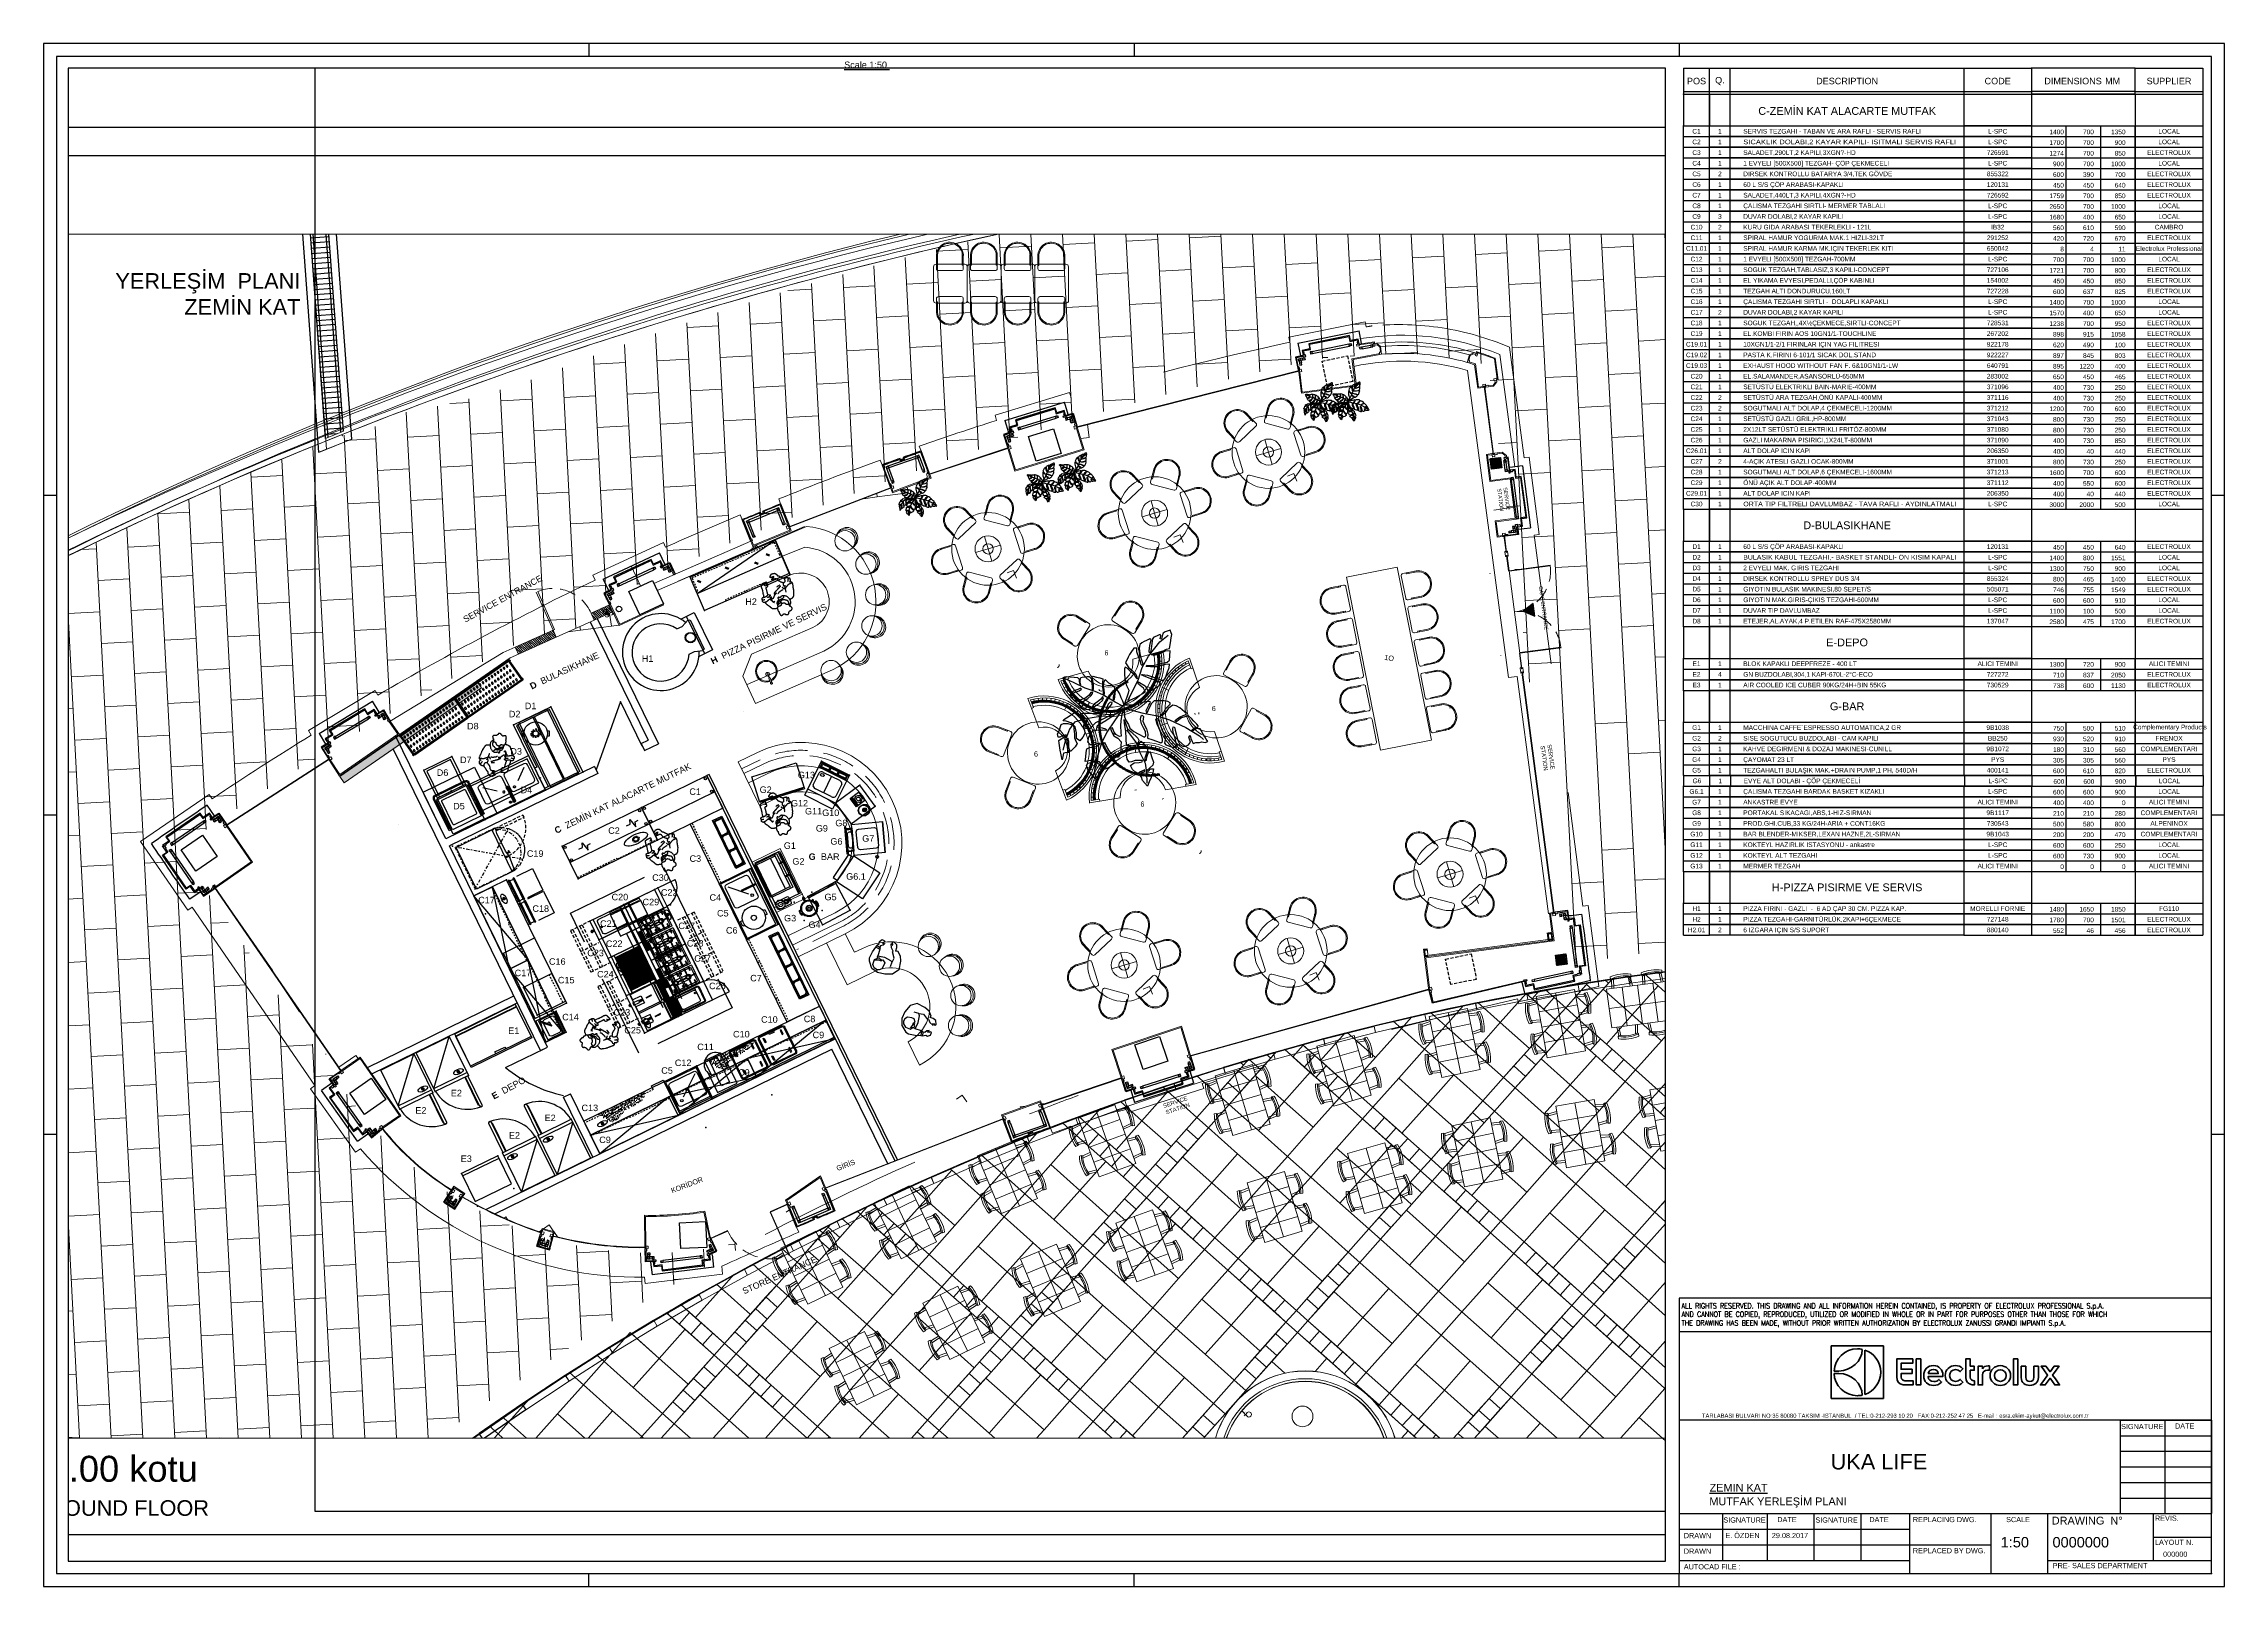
# Paper-space layout 'YERLEŞİM PLANI' of a CAD drawing. Header units: millimetres. Extents: x 0 to 840, y 0 to 594.
# The model-space entities are those that its viewports show. They can reach past a viewport. Long polylines and large blocks are cut down to what shows.
import ezdxf
from ezdxf.enums import TextEntityAlignment as Align

# ---------------------------------------------------------------- set-up
doc = ezdxf.new("R2010")
doc.units = ezdxf.units.MM
doc.header["$LTSCALE"] = 5
for name, pattern in [('A07 BIRINCI BODRUM KAT PLANI (-7.00)$0$HIDDEN', [0.375, 0.25, -0.125]), ('CONTINUA', [0]), ('DASHED', [19.05, 12.7, -6.35]), ('DASHED2', [9.525, 6.35, -3.175]), ('DOT2', [0.125, 0, -0.125]), ('DUZ', [0]), ('HIDDEN', [0.375, 0.25, -0.125]), ('NASCOSTA', [0.375, 0.25, -0.125]), ('TRATTEGGIATA', [0.75, 0.5, -0.25]), ('TRATTO-PUNTO', [1, 0.5, -0.25, 0, -0.25]), ('XKITLINE02', [4, 2, -2])]:
    doc.linetypes.add(name, pattern=pattern)
doc.layers.get('DEFPOINTS').update_dxf_attribs({"linetype": 'CONTINUA'})
for name, color, linetype in [('200-EquipBlack-3d', 250, 'Continuous'), ('200-EquipBlu-3d', 5, 'Continuous'), ('200-EquipBorder-2d', 9, 'Continuous'), ('200-EquipDoors-2d', 252, 'Continuous'), ('200-EquipGlass-2D', 140, 'Continuous'), ('200-EquipGlass-3D', 140, 'Continuous'), ('200-EquipGlass3ds-3D', 140, 'Continuous'), ('200-EquipGreen-3d', 3, 'Continuous'), ('200-EquipHidden-2D', 53, 'DASHED2'), ('200-EquipID-2d', 7, 'Continuous'), ('200-EquipInternal-2d', 252, 'Continuous'), ('200-EquipMarble-3D', 253, 'Continuous'), ('200-EquipRed-3d', 1, 'Continuous'), ('200-EquipRemBorder-2d', 21, 'Continuous'), ('200-EquipRemBorder-3d', 7, 'Continuous'), ('200-EquipSteel-3d', 9, 'Continuous'), ('250-Connections-2d', 6, 'Continuous'), ('250-Cwater-2d', 160, 'Continuous'), ('250-Drain-2D', 140, 'Continuous'), ('250-ele-2d', 20, 'Continuous'), ('250-Gas-2D', 50, 'Continuous'), ('250-haccp-2D', 22, 'Continuous'), ('300-exhaust-2d', 70, 'Continuous'), ('500-frame', 7, 'Continuous'), ('500-Layleg-2D', 7, 'Continuous'), ('600-User-2D', 7, 'Continuous'), ('Antet', 1, 'ByLayer'), ('Antet 1', 3, 'CONTINUA'), ('ELECTRICAL', 1, 'Continuous'), ('MUTFAK SU TESİSAT PLANI', 150, 'Continuous'), ('tefriş - ince', 9, 'Continuous'), ('VİTRACONT', 1, 'Continuous')]:
    doc.layers.add(name, color=color, linetype=linetype)
doc.layers.add('200-InsPoint-3D', color=3, linetype='Continuous', plot=False)
doc.layers.add('500-mview', color=8, linetype='Continuous', plot=False)
for name, color, linetype, lineweight in [('50 ye 50 kolonlar', 6, 'Continuous', 30), ('A-DUVAR', 5, 'Continuous', 18), ('AKD', 1, 'Continuous', 0), ('ALCIPANEL', 94, 'Continuous', 18), ('anted', 10, 'Continuous', 0), ('Ar-DOOR-OPEN', 250, 'HIDDEN', 0), ('Ar-WALL-GYPS', 40, 'Continuous', 0), ('Ar-WINDOW-GLASS', 124, 'Continuous', 5), ('AR-WINDOW-PROFILE', 154, 'Continuous', 13), ('Auto-AhsapMobilya', 34, 'Continuous', 20), ('Auto-Ince', 8, 'Continuous', 5), ('Auto-Olcu', 33, 'Continuous', 15), ('Auto-SilikCizgiler', 251, 'Continuous', 9), ('Auto-Tefris', 32, 'Continuous', 18), ('B.A.TEMEL', 6, 'DUZ', 0), ('BEYAZ', 250, 'Continuous', 5), ('FIBROBETON', 1, 'Continuous', 18), ('FİBROBETON SİLME İZ', 24, 'DOT2', 15), ('fusya-hatch', 230, 'Continuous', 0), ('GOR-1', 147, 'Continuous', 0), ('GOR-2', 19, 'Continuous', 0), ('GOR-4', 40, 'Continuous', 0), ('GRİ', 253, 'Continuous', 5), ('I KOLON', 7, 'Continuous', 25), ('ID-FURN FIXED', 94, 'Continuous', 5), ('İŞVEREN TOPUK BETON', 172, 'Continuous', 0), ('kesit', 7, 'Continuous', 0), ('KIRALAMA-ALAN', 7, 'Continuous', 0), ('mutfak fayans', 95, 'Continuous', 0), ('REV_KLDRM', 25, 'DUZ', 0), ('S-Fibrobeton', 26, 'Continuous', 25), ('S-Karkas', 48, 'Continuous', 25), ('S-Ölçü', 140, 'Continuous', 5), ('SAF_DOSEME', 147, 'Continuous', 0), ('SAF_DOSEME-SERAMIK2', 35, 'Continuous', 0), ('SAF_DOSEME-TAS1', 251, 'Continuous', 0), ('SAF_DOSEME-TAS2', 35, 'Continuous', 0), ('SAF_DOSEME-TAS3', 251, 'Continuous', 0), ('SAF_KEÇE', 30, 'Continuous', 0), ('SAF_OLCU', 150, 'Continuous', 0), ('SİLME  İZ', 42, 'Continuous', 0), ('SİYAH', 253, 'Continuous', 5), ('TAR-G2', 11, 'Continuous', 0), ('TEFRIS-MOBILYA', 27, 'Continuous', 5), ('YAZI', 250, 'Continuous', 30), ('YOL', 87, 'Continuous', 0)]:
    doc.layers.add(name, color=color, linetype=linetype, lineweight=lineweight)
doc.layers.add('yesil', color=7, linetype='Continuous', true_color=0x6e7e3e)
doc.styles.add('1-20', font='isocpeur.ttf', dxfattribs={"height": 4})
doc.styles.add('Arial', font='arial.ttf')
doc.styles.add('ArialG', font='')
doc.styles.add('BLM_YAZI', font='stylu.ttf', dxfattribs={"width": 0.8})
doc.styles.add('NEWSTYLE3', font='TSIMPLEX.SHX', dxfattribs={"width": 0.6})
doc.styles.add('ROMANS', font='micross.ttf')
doc.styles.add('ROMANS1', font='ROMANS', dxfattribs={"width": 0.8})
doc.styles.add('SIMPLEX', font='SIMPLEX')
doc.styles.get('ArialG').set_extended_font_data('Arial', bold=True)
doc.dimstyles.new('1-20', dxfattribs={"dimtxt": 5.2, "dimasz": 1.6, "dimexe": 4, "dimexo": 4, "dimgap": 2, "dimtad": 1, "dimdec": 0, "dimzin": 0, "dimdsep": 46, "dimtxsty": 'NEWSTYLE3', "dimblk": 'DOT', "dimcen": 0, "dimdle": 1, "dimadec": 0, "dimazin": 0, "dimtfac": 1, "dimtdec": 4, "dimtix": 1, "dimtofl": 0, "dimtmove": 0, "dimatfit": 0, "dimldrblk": 'DOT', "dimfxl": 1, "dimtolj": 1, "dimtzin": 0, "dimarcsym": 0})
doc.dimstyles.new('ölçü 1_20', dxfattribs={"dimtxt": 4, "dimasz": 1, "dimexe": 1, "dimexo": 3, "dimtad": 1, "dimdec": 0, "dimtxsty": '1-20', "dimblk": 'ARCHTICK', "dimcen": 1.5, "dimclrd": 256, "dimclre": 256, "dimclrt": 256, "dimadec": 0, "dimazin": 0, "dimtfac": 1, "dimtdec": 0, "dimtmove": 0, "dimatfit": 3, "dimldrblk": 'ARCHTICK', "dimfxl": 1, "dimlwd": -1, "dimlwe": -1, "dimarcsym": 0})

# ---------------------------------------------------------------- blocks, each defined once
blk = doc.blocks.new('template_insertion_point')
at = {"layer": '500-frame'}
blk.add_point((0, 0), dxfattribs=at)
blk = doc.blocks.new('Frame-A1')
at = {"layer": '500-frame', "color": 7}
for p, q in [((210, 594), (210, 589)), ((420, 594), (420, 589)), ((630, 594), (630, 589)), ((5, 420), (0, 420)), ((840, 420), (835, 420)), ((5, 297), (0, 297)), ((840, 297), (835, 297)), ((5, 174), (0, 174)), ((840, 174), (835, 174)), ((210, 0), (210, 5)), ((420, 0), (420, 5)), ((630, 0), (630, 5))]:
    blk.add_line(p, q, dxfattribs=at)
blk.add_lwpolyline([(840, 594), (0, 594), (0, 297), (0, 297), (0, 0), (840, 0)], close=True, dxfattribs=at)
at = {"layer": '500-frame', "color": 3}
blk.add_lwpolyline([(835, 5), (835, 589), (5, 589), (5, 5), (835, 5)], dxfattribs=at)
at = {"layer": '500-frame'}
blk.add_blockref('template_insertion_point', (835, 5), dxfattribs=at)
blk = doc.blocks.new('A$C6637044E')
at = {"color": 0, "lineweight": 35}
for p, q in [((20.21, 20.21), (0, 20.21)), ((0, 20.21), (0, 0)), ((20.21, 0), (20.21, 20.21)), ((0, 0), (20.21, 0))]:
    blk.add_line(p, q, dxfattribs=at)
for points in [[(32.78, 10.49), (32.78, 5.21), (34.51, 5.21), (34.51, 10.52), (34.51, 15.21), (32.78, 15.21), (32.78, 10.49)], [(70.18, 10.66), (70.18, 5.21), (71.9, 5.21), (71.9, 10.59), (71.9, 15.21), (70.18, 15.21), (70.18, 10.66)], [(86.36, 7.52), (85.28, 9.04), (86.62, 10.87), (87.77, 12.44), (85.89, 12.44), (84.33, 10.28), (82.75, 12.44), (80.88, 12.44), (81.95, 10.98), (83.38, 9.03), (81.89, 6.94), (80.64, 5.21), (82.49, 5.21), (84.33, 7.77), (86.16, 5.21), (88.02, 5.21), (86.36, 7.52)]]:
    blk.add_lwpolyline(points, dxfattribs=at)
for points in [[(1.1, 10.58), (1.41, 15.27), (5.29, 19.12), (10.1, 19.12)], [(12, 18.92), (12, 14.34), (7.58, 10.58), (3.01, 10.58)], [(10.1, 19.12), (10.74, 19.12), (11.43, 19.04), (12, 18.92)], [(12.95, 18.66), (16.52, 17.49), (19.1, 14.11), (19.11, 10.11)], [(12.95, 1.55), (12.95, 1.55), (12.95, 18.66), (12.95, 18.66)], [(3.01, 10.58), (3.01, 10.58), (1.1, 10.58), (1.1, 10.58)], [(10.1, 1.08), (5.29, 1.09), (1.28, 4.95), (1.1, 9.62)], [(1.1, 9.62), (1.1, 9.62), (3.01, 9.62), (3.01, 9.62)], [(3.01, 9.62), (7.58, 9.62), (12, 5.86), (12, 1.29)], [(19.11, 10.11), (19.12, 6.17), (16.59, 2.79), (12.95, 1.55)], [(12, 1.29), (11.43, 1.17), (10.71, 1.08), (10.1, 1.08)]]:
    blk.add_open_spline(points, degree=3, dxfattribs=at)
for points, knots in [([(26.97, 8.33), (26.97, 8.33), (26.97, 9.6), (26.97, 9.6), (26.97, 9.6), (31.17, 9.6), (31.17, 9.6), (31.17, 9.6), (31.17, 11.23), (31.17, 11.23), (31.17, 11.23), (26.97, 11.23), (26.97, 11.23), (26.97, 11.23), (26.97, 13.59), (26.97, 13.59), (26.97, 13.59), (31.44, 13.59), (31.44, 13.59), (31.44, 13.59), (31.44, 15.21), (31.44, 15.21), (31.44, 15.21), (25.25, 15.21), (25.25, 15.21), (25.25, 15.21), (25.25, 11.73), (25.25, 11.73), (25.25, 11.73), (25.25, 8.4), (25.25, 8.4), (25.25, 6.68), (25.98, 5.5), (27.7, 5.26), (27.74, 5.25), (27.77, 5.25), (27.8, 5.25), (27.8, 5.25), (27.83, 5.25), (27.83, 5.25), (28.01, 5.23), (28.19, 5.21), (28.38, 5.21), (28.38, 5.21), (31.56, 5.21), (31.56, 5.21), (31.56, 5.21), (31.56, 6.83), (31.56, 6.83), (31.56, 6.83), (28.39, 6.83), (28.39, 6.83), (27.84, 6.83), (26.97, 7.1), (26.97, 8.33)], [0, 0, 0, 0, 1, 1, 1, 2, 2, 2, 3, 3, 3, 4, 4, 4, 5, 5, 5, 6, 6, 6, 7, 7, 7, 8, 8, 8, 9, 9, 9, 10, 10, 10, 11, 11, 11, 12, 12, 12, 13, 13, 13, 14, 14, 14, 15, 15, 15, 16, 16, 16, 17, 17, 17, 18, 18, 18, 18]), ([(39.44, 12.67), (37.27, 12.67), (35.64, 11.17), (35.64, 8.84), (35.64, 8.84), (35.64, 8.78), (35.64, 8.78), (35.64, 6.5), (37.21, 5.03), (39.49, 5.03), (40.58, 5.03), (41.61, 5.34), (42.54, 6.33), (42.54, 6.33), (41.5, 7.34), (41.5, 7.34), (40.96, 6.79), (40.42, 6.5), (39.54, 6.5), (38.26, 6.5), (37.41, 7.25), (37.35, 8.41), (37.35, 8.41), (43, 8.41), (43, 8.41), (43.03, 8.69), (43.03, 9.01), (43.03, 9.01), (43.03, 11.04), (41.61, 12.67), (39.44, 12.67)], [0, 0, 0, 0, 1, 1, 1, 2, 2, 2, 3, 3, 3, 4, 4, 4, 5, 5, 5, 6, 6, 6, 7, 7, 7, 8, 8, 8, 9, 9, 9, 10, 10, 10, 10]), ([(37.4, 9.62), (37.47, 10.5), (38.36, 11.2), (39.44, 11.2), (40.45, 11.2), (41.27, 10.48), (41.27, 9.62), (41.27, 9.62), (37.4, 9.62), (37.4, 9.62)], [0, 0, 0, 0, 1, 1, 1, 2, 2, 2, 3, 3, 3, 3]), ([(47.87, 11.13), (48.65, 11.13), (49.23, 10.84), (49.72, 10.34), (49.72, 10.34), (50.78, 11.45), (50.78, 11.45), (49.95, 12.34), (48.95, 12.7), (47.87, 12.7), (45.68, 12.7), (43.92, 11.07), (43.92, 8.85), (43.92, 6.63), (45.68, 5), (47.87, 5), (48.95, 5), (49.95, 5.36), (50.78, 6.26), (50.78, 6.26), (49.72, 7.37), (49.72, 7.37), (49.23, 6.86), (48.65, 6.57), (47.87, 6.57), (46.6, 6.57), (45.64, 7.54), (45.64, 8.85), (45.64, 10.16), (46.6, 11.13), (47.87, 11.13)], [0, 0, 0, 0, 1, 1, 1, 2, 2, 2, 3, 3, 3, 4, 4, 4, 5, 5, 5, 6, 6, 6, 7, 7, 7, 8, 8, 8, 9, 9, 9, 10, 10, 10, 10]), ([(53.58, 8.33), (53.58, 8.33), (53.57, 8.33), (53.57, 8.33), (53.57, 8.33), (53.57, 10.88), (53.57, 10.88), (53.57, 10.88), (55.14, 10.88), (55.14, 10.88), (55.14, 10.88), (55.14, 12.44), (55.14, 12.44), (55.14, 12.44), (53.58, 12.44), (53.58, 12.44), (53.58, 12.44), (53.58, 15.21), (53.58, 15.21), (53.58, 15.21), (51.85, 15.21), (51.85, 15.21), (51.85, 15.21), (51.85, 11.62), (51.85, 11.62), (51.85, 11.62), (51.85, 8.22), (51.85, 8.22), (51.85, 8.22), (51.86, 8.22), (51.86, 8.22), (51.91, 6.6), (52.65, 5.49), (54.31, 5.26), (54.34, 5.25), (54.38, 5.24), (54.41, 5.24), (54.41, 5.24), (54.44, 5.24), (54.44, 5.24), (54.61, 5.22), (54.79, 5.21), (54.98, 5.21), (54.98, 5.21), (55.17, 5.21), (55.17, 5.21), (55.17, 5.21), (55.17, 6.83), (55.17, 6.83), (55.17, 6.83), (55, 6.83), (55, 6.83), (54.45, 6.83), (53.58, 7.1), (53.58, 8.33)], [0, 0, 0, 0, 1, 1, 1, 2, 2, 2, 3, 3, 3, 4, 4, 4, 5, 5, 5, 6, 6, 6, 7, 7, 7, 8, 8, 8, 9, 9, 9, 10, 10, 10, 11, 11, 11, 12, 12, 12, 13, 13, 13, 14, 14, 14, 15, 15, 15, 16, 16, 16, 17, 17, 17, 18, 18, 18, 18]), ([(58.3, 11.37), (58.3, 11.37), (58.3, 12.44), (58.3, 12.44), (58.3, 12.44), (56.59, 12.44), (56.59, 12.44), (56.59, 12.44), (56.59, 8.9), (56.59, 8.9), (56.59, 8.9), (56.59, 5.21), (56.59, 5.21), (56.59, 5.21), (58.3, 5.21), (58.3, 5.21), (58.3, 5.21), (58.3, 9.01), (58.3, 9.01), (58.3, 10.2), (59.06, 10.95), (60.25, 10.95), (60.52, 10.95), (60.76, 10.92), (60.96, 10.88), (60.96, 10.88), (60.96, 12.54), (60.96, 12.54), (60.89, 12.56), (60.63, 12.59), (60.45, 12.59), (59.41, 12.59), (58.64, 12.11), (58.3, 11.37)], [0, 0, 0, 0, 1, 1, 1, 2, 2, 2, 3, 3, 3, 4, 4, 4, 5, 5, 5, 6, 6, 6, 7, 7, 7, 8, 8, 8, 9, 9, 9, 10, 10, 10, 11, 11, 11, 11]), ([(65.17, 12.66), (62.98, 12.66), (61.23, 10.99), (61.23, 8.83), (61.23, 6.66), (62.98, 5), (65.17, 5), (67.35, 5), (69.12, 6.66), (69.12, 8.83), (69.12, 10.99), (67.35, 12.66), (65.17, 12.66)], [0, 0, 0, 0, 1, 1, 1, 2, 2, 2, 3, 3, 3, 4, 4, 4, 4]), ([(65.17, 6.56), (63.9, 6.56), (62.94, 7.55), (62.94, 8.83), (62.94, 10.1), (63.9, 11.09), (65.17, 11.09), (66.44, 11.09), (67.41, 10.1), (67.41, 8.83), (67.41, 7.55), (66.44, 6.56), (65.17, 6.56)], [0, 0, 0, 0, 1, 1, 1, 2, 2, 2, 3, 3, 3, 4, 4, 4, 4]), ([(78.11, 8.24), (78.11, 7.09), (77.44, 6.6), (76.53, 6.6), (75.63, 6.6), (74.95, 7.09), (74.95, 8.22), (74.95, 8.22), (74.95, 12.44), (74.95, 12.44), (74.95, 12.44), (73.22, 12.44), (73.22, 12.44), (73.22, 12.44), (73.22, 10.35), (73.22, 10.35), (73.22, 10.35), (73.22, 8.08), (73.22, 8.08), (73.22, 6.01), (74.72, 5.02), (76.52, 5.02), (78.33, 5.02), (79.85, 6.03), (79.85, 8.12), (79.85, 8.12), (79.85, 10.35), (79.85, 10.35), (79.85, 10.35), (79.85, 12.44), (79.85, 12.44), (79.85, 12.44), (78.11, 12.44), (78.11, 12.44), (78.11, 12.44), (78.11, 8.24), (78.11, 8.24)], [0, 0, 0, 0, 1, 1, 1, 2, 2, 2, 3, 3, 3, 4, 4, 4, 5, 5, 5, 6, 6, 6, 7, 7, 7, 8, 8, 8, 9, 9, 9, 10, 10, 10, 11, 11, 11, 12, 12, 12, 12])]:
    blk.add_open_spline(points, degree=3, knots=knots, dxfattribs=at)
blk = doc.blocks.new('LEG-st4-posTitle')
at = {"layer": '500-Layleg-2D'}
for p, q in [((0, 0), (10, 0)), ((0, 0), (0, -10)), ((10, -10), (10, 0)), ((0, -9), (10, -9)), ((0, -10), (10, -10))]:
    blk.add_line(p, q, dxfattribs=at)
at = {"layer": '500-Layleg-2D', "color": 7, "style": 'Arial'}
blk.add_text('POS', height=2.5, dxfattribs=at).set_placement((5, -5), align=Align.MIDDLE)
blk = doc.blocks.new('LEG-st4-posZone')
at = {"layer": '500-Layleg-2D'}
for p, q in [((0, 0), (0, -12.3)), ((0, 0), (10, 0)), ((10, -12.3), (10, 0)), ((0, -12.3), (10, -12.3))]:
    blk.add_line(p, q, dxfattribs=at)
blk.add_point((0, 0), dxfattribs=at)
blk = doc.blocks.new('LEG-st4-posRow')
at = {"layer": '500-Layleg-2D'}
for p, q in [((0, -4.1), (0, 0)), ((0, 0), (10, 0)), ((10, -4.1), (10, 0)), ((0, -4.1), (10, -4.1))]:
    blk.add_line(p, q, dxfattribs=at)
blk.add_point((0, 0), dxfattribs=at)
at = {"layer": '500-Layleg-2D', "style": 'ROMANS'}
blk.add_attdef('POS', text='', height=1.8, dxfattribs=at).set_placement((5, -2.05), align=Align.MIDDLE)
blk = doc.blocks.new('LEG-st4-quantityTitle')
at = {"layer": '500-Layleg-2D'}
for p, q in [((0, 0), (8, 0)), ((0, -10), (0, 0)), ((8, -10), (8, 0)), ((0, -9), (8, -9)), ((0, -10), (8, -10))]:
    blk.add_line(p, q, dxfattribs=at)
at = {"layer": '500-Layleg-2D', "color": 7, "style": 'Arial'}
blk.add_text('Q.', height=2.5, dxfattribs=at).set_placement((4, -5), align=Align.MIDDLE)
blk = doc.blocks.new('LEG-st4-quantityZone')
at = {"layer": '500-Layleg-2D'}
for p, q in [((0, 0), (8, 0)), ((0, 0), (0, -12.3)), ((8, -12.3), (8, 0)), ((0, -12.3), (8, -12.3))]:
    blk.add_line(p, q, dxfattribs=at)
blk = doc.blocks.new('LEG-st4-quantityRow')
at = {"layer": '500-Layleg-2D'}
for p, q in [((0, -4.1), (0, 0)), ((0, 0), (8, 0)), ((8, -4.1), (8, 0)), ((8, -4.1), (0, -4.1))]:
    blk.add_line(p, q, dxfattribs=at)
at = {"layer": '500-Layleg-2D', "style": 'ROMANS'}
blk.add_attdef('Q', text='', height=1.8, dxfattribs=at).set_placement((4, -2.05), align=Align.MIDDLE)
blk = doc.blocks.new('LEG-st4-descriptionTitle')
at = {"layer": '500-Layleg-2D'}
for p, q in [((0, 0), (90, 0)), ((0, -10), (0, 0)), ((90, 0), (90, -10)), ((0, -9), (90, -9)), ((0, -10), (90, -10))]:
    blk.add_line(p, q, dxfattribs=at)
at = {"layer": '500-Layleg-2D', "color": 7, "style": 'Arial'}
blk.add_attdef('DESCRIZIONE', text='', height=2.5, dxfattribs=at).set_placement((45, -5), align=Align.MIDDLE)
blk = doc.blocks.new('LEG-st4-descriptionZone')
at = {"layer": '500-Layleg-2D'}
for p, q in [((0, 0), (90, 0)), ((90, 0), (90, -12.3)), ((0, -12.3), (90, -12.3))]:
    blk.add_line(p, q, dxfattribs=at)
at = {"layer": '500-Layleg-2D', "style": 'Arial'}
blk.add_attdef('DESCRIZIONE', text='', height=3, dxfattribs=at).set_placement((45, -6.15), align=Align.MIDDLE)
blk = doc.blocks.new('LEG-st4-descriptionRow')
at = {"layer": '500-Layleg-2D'}
for p, q in [((0, -4.1), (0, 0)), ((0, 0), (90, 0)), ((90, 0), (90, -4.1)), ((90, -4.1), (0, -4.1))]:
    blk.add_line(p, q, dxfattribs=at)
at = {"layer": '500-Layleg-2D', "style": 'Arial'}
blk.add_attdef('DESCRIZIONE', (5, -2.95), '', height=1.8, dxfattribs=at)
blk = doc.blocks.new('LEG-st4-descriptionFitRow')
at = {"layer": '500-Layleg-2D'}
for p, q in [((0, -4.1), (0, 0)), ((0, 0), (90, 0)), ((90, 0), (90, -4.1)), ((90, -4.1), (0, -4.1))]:
    blk.add_line(p, q, dxfattribs=at)
at = {"layer": '500-Layleg-2D', "style": 'Arial', "width": 4.771681}
blk.add_attdef('DESCRIZIONE', text='', height=1.8, dxfattribs=at).set_placement((5, -2.95), (87, -2.95), align=Align.FIT)
blk = doc.blocks.new('LEG-st4-codeTitle')
at = {"layer": '500-Layleg-2D'}
for p, q in [((0, 0), (26, 0)), ((26, 0), (26, -10)), ((0, -9), (26, -9)), ((0, -10), (26, -10))]:
    blk.add_line(p, q, dxfattribs=at)
at = {"layer": '500-Layleg-2D', "color": 7, "style": 'Arial'}
blk.add_attdef('CODICE', text='', height=2.5, dxfattribs=at).set_placement((13, -5), align=Align.MIDDLE)
blk = doc.blocks.new('LEG-st4-codeZone')
at = {"layer": '500-Layleg-2D'}
for p, q in [((0, 0), (26, 0)), ((26, 0), (26, -12.3)), ((0, -12.3), (26, -12.3))]:
    blk.add_line(p, q, dxfattribs=at)
blk = doc.blocks.new('LEG-st4-codeRow')
at = {"layer": '500-Layleg-2D'}
for p, q in [((0, 0), (0, -4.1)), ((26, 0), (0, 0)), ((26, 0), (26, -4.1)), ((0, -4.1), (26, -4.1))]:
    blk.add_line(p, q, dxfattribs=at)
at = {"layer": '500-Layleg-2D', "style": 'ROMANS'}
blk.add_attdef('CODICE', text='', height=1.8, dxfattribs=at).set_placement((13, -2.05), align=Align.MIDDLE)
blk = doc.blocks.new('LEG-st4-tecnicTitle')
at = {"layer": '500-Layleg-2D'}
for p, q in [((40, 0), (0, 0)), ((40, -10), (40, 0)), ((40, -9), (0, -9)), ((40, -10), (0, -10))]:
    blk.add_line(p, q, dxfattribs=at)
blk.add_point((0, 0), dxfattribs=at)
blk.add_point((0, 0), dxfattribs=at)
at = {"layer": '500-Layleg-2D', "color": 7, "style": 'Arial'}
blk.add_text('MM', height=2.5, dxfattribs=at).set_placement((31.28, -5), align=Align.MIDDLE)
blk.add_attdef('DIMENSIONI', text='', height=2.5, dxfattribs=at).set_placement((16.03, -5), align=Align.MIDDLE)
blk = doc.blocks.new('LEG-st4-tecnicZone')
at = {"layer": '500-Layleg-2D'}
for p, q in [((0, 0), (0, -12.3)), ((0, 0), (40, 0)), ((40, 0), (40, -12.3)), ((0, -12.3), (40, -12.3))]:
    blk.add_line(p, q, dxfattribs=at)
blk.add_point((0, 0), dxfattribs=at)
blk = doc.blocks.new('LEG-st4-tecnicRow')
at = {"layer": '500-Layleg-2D'}
for p, q in [((0, 0), (40, 0)), ((13.4, -4.1), (13.4, 0)), ((26.7, -4.1), (26.7, 0)), ((40, -4.1), (40, 0)), ((0, -4.1), (40, -4.1))]:
    blk.add_line(p, q, dxfattribs=at)
blk.add_point((0, 0), dxfattribs=at)
blk.add_point((0, 0), dxfattribs=at)
at = {"layer": '500-Layleg-2D', "style": 'ROMANS'}
for tag, p in [('LARG', (12.51, -3.2)), ('PROF', (24.06, -3.2)), ('ALTEZZA', (36.25, -3.2))]:
    blk.add_attdef(tag, text='', height=1.8, dxfattribs=at).set_placement(p, align=Align.RIGHT)
blk = doc.blocks.new('LEG-st4-supplierTitle')
at = {"layer": '500-Layleg-2D'}
for p, q in [((0, 0), (26, 0)), ((26, 0), (26, -10)), ((0, -9), (26, -9)), ((0, -10), (26, -10))]:
    blk.add_line(p, q, dxfattribs=at)
at = {"layer": '500-Layleg-2D', "color": 7, "style": 'Arial'}
blk.add_attdef('FORNITORE', text='', height=2.5, dxfattribs=at).set_placement((13, -5), align=Align.MIDDLE)
blk = doc.blocks.new('LEG-st4-supplierZone')
at = {"layer": '500-Layleg-2D'}
for p, q in [((0, 0), (26, 0)), ((26, 0), (26, -12.3)), ((0, -12.3), (26, -12.3))]:
    blk.add_line(p, q, dxfattribs=at)
blk = doc.blocks.new('LEG-st4-supplierRow')
at = {"layer": '500-Layleg-2D'}
for p, q in [((0, 0), (0, -4.1)), ((0, 0), (26, 0)), ((26, 0), (26, -4.1)), ((0, -4.1), (26, -4.1))]:
    blk.add_line(p, q, dxfattribs=at)
at = {"layer": '500-Layleg-2D', "style": 'ROMANS'}
blk.add_attdef('FORNITORE', text='', height=1.8, dxfattribs=at).set_placement((13, -2.05), align=Align.MIDDLE)
blk = doc.blocks.new('DRENAJ01')
at = {"color": 0}
blk.add_lwpolyline([(50, 0), (-50, 0), (-50, -1.25), (50, -1.25)], close=True, dxfattribs=at)
at = {"color": 252, "linetype": 'DASHED2', "ltscale": 0.5}
blk.add_lwpolyline([(50, -1.25), (50, -13.5), (-50, -13.5), (-50, -1.25)], dxfattribs=at)
blk = doc.blocks.new('_DOT')
at = {"color": 0, "linetype": 'ByBlock', "lineweight": 0}
blk.add_line((-0.5, 0), (-1, 0), dxfattribs=at)
at = {"linetype": 'ByBlock', "lineweight": 0, "const_width": 0.5}
blk.add_lwpolyline([(-0.25, 0, 1), (0.25, 0, 1)], format="xyb", close=True, dxfattribs=at)
blk = doc.blocks.new('*D61')
at = {"layer": 'DEFPOINTS', "color": 0}
for p in [(15544.7, 10664.6), (15549.5, 10655), (15552.2, 10657.9)]:
    blk.add_point(p, dxfattribs=at)
at = {"layer": 'SAF_OLCU', "color": 0, "lineweight": -2}
for p, q in [((15542.1, 10661.6), (15539.4, 10658.6)), ((15543.3, 10660.5), (15548.3, 10656)), ((15549.5, 10655), (15546.9, 10652))]:
    blk.add_line(p, q, dxfattribs=at)
at = {"layer": 'SAF_OLCU', "color": 0, "lineweight": -2, "xscale": 1.6, "yscale": 1.6, "zscale": 1.6}
for p, rotation in [((15542.1, 10661.6), 138.3452744245289), ((15549.5, 10655), 318.3452744245289)]:
    blk.add_blockref('_DOT', p, dxfattribs=dict(at, rotation=rotation))
at = {"layer": 'SAF_OLCU', "color": 0, "insert": (15547.1, 10659.8), "char_height": 2, "attachment_point": 5, "rotation": 318.3453, "style": 'NEWSTYLE3'}
blk.add_mtext('\\A1;10.0', dxfattribs=at)
blk = doc.blocks.new('SMALL TABLE 2')
at = {"layer": 'TEFRIS-MOBILYA'}
for p, q in [((-0.2, 0.6), (-0.198, 0.559)), ((-0.183, 0.537), (-0.2, 0.375)), ((-0.198, 0.559), (-0.183, 0.537)), ((-0.142, 0.549), (-0.16, 0.375)), ((0.142, 0.549), (0.16, 0.375)), ((0.198, 0.559), (0.183, 0.537)), ((0.183, 0.537), (0.2, 0.375)), ((0.2, 0.6), (0.198, 0.559)), ((-0.3, -0.375), (-0.3, 0.375)), ((-0.3, 0.375), (0.3, 0.375)), ((0.3, -0.375), (0.3, 0.375)), ((-0.3, -0.375), (0.3, -0.375)), ((-0.183, -0.537), (-0.2, -0.375)), ((-0.142, -0.549), (-0.16, -0.375)), ((0.142, -0.549), (0.16, -0.375)), ((0.183, -0.537), (0.2, -0.375)), ((-0.2, -0.6), (-0.198, -0.559)), ((-0.198, -0.559), (-0.183, -0.537)), ((0.198, -0.559), (0.183, -0.537)), ((0.2, -0.6), (0.198, -0.559))]:
    blk.add_line(p, q, dxfattribs=at)
at = {"layer": 'TEFRIS-MOBILYA', "color": 190}
for p, q in [((0.3, 0), (-0.3, 0)), ((0, 0.375), (0, -0.375))]:
    blk.add_line(p, q, dxfattribs=at)
at = {"layer": 'TEFRIS-MOBILYA'}
for centre, radius, start, end in [((0, -0.06), 0.69, 73.15, 106.8487), ((0, -0.06), 0.65, 72.2966, 107.7021), ((0, -0.06), 0.625, 72.9445, 107.0542), ((0, 0.06), 0.69, 253.1513, 286.85), ((0, 0.06), 0.65, 252.2979, 287.7034), ((0, 0.06), 0.625, 252.9458, 287.0555)]:
    blk.add_arc(centre, radius, start, end, dxfattribs=at)
blk = doc.blocks.new('ks1')
at = {"layer": 'S-Fibrobeton'}
blk.add_lwpolyline([(-2651.8, -10038.6), (-2639.1, -10059.5, 0.006303), (-2527.9, -9992.2)], format="xyb", dxfattribs=at)
blk.add_lwpolyline([(-2548.6, -9987.3), (-2552.7, -9986.3), (-2556.1, -9988.4), (-2556.6, -9990.4), (-2563.3, -9994.5), (-2558.2, -10003), (-2624.1, -10042.9), (-2629.2, -10034.3), (-2642.1, -10042.1), (-2643.4, -10039.9), (-2642.9, -10037.9), (-2644.9, -10034.5), (-2647.5, -10036), (-2642.6, -10044.1), (-2629.7, -10036.4), (-2624.6, -10044.9), (-2556.1, -10003.6), (-2561.3, -9995)], close=True, dxfattribs=at)
at = {"layer": 'S-Karkas'}
for points in [[(-2566.2, -9986.5), (-2631.4, -10025.9)], [(-2564.1, -9989.9), (-2629.3, -10029.3)]]:
    blk.add_lwpolyline(points, dxfattribs=at)
for points in [[(-2566.2, -9986.5), (-2569.6, -9988.5), (-2567.6, -9991.9), (-2564.1, -9989.9)], [(-2566.3, -9986.7), (-2569.4, -9988.6), (-2567.5, -9991.7), (-2564.4, -9989.8)], [(-2634.8, -10027.9), (-2631.4, -10025.9), (-2629.3, -10029.3), (-2632.8, -10031.4)], [(-2634.6, -10028), (-2631.5, -10026.1), (-2629.6, -10029.2), (-2632.7, -10031.1)]]:
    blk.add_lwpolyline(points, close=True, dxfattribs=at)
blk = doc.blocks.new('kln2')
at = {"layer": 'S-Fibrobeton'}
blk.add_line((-2307.9, -9774.3, 0), (-2420.9, -9814.8, 0), dxfattribs=at)
blk.add_lwpolyline([(-2328.4, -9776.4), (-2331.7, -9767), (-2317.6, -9761.9), (-2320.8, -9753), (-2323.6, -9754), (-2322.3, -9757.8), (-2320.4, -9758.7), (-2319.5, -9761), (-2333.7, -9766.1), (-2330.3, -9775.5), (-2402.8, -9801.4), (-2406.2, -9792), (-2420.3, -9797.1), (-2421.1, -9794.7), (-2420.2, -9792.8), (-2421.6, -9789), (-2424.4, -9790.1), (-2421.2, -9799), (-2407.1, -9793.9), (-2403.7, -9803.4)], close=True, dxfattribs=at)
at = {"layer": 'S-Fibrobeton', "elevation": 0}
for points in [[(-2307.9, -9774.3), (-2316.1, -9751.2)], [(-2429.1, -9791.7), (-2420.9, -9814.8)]]:
    blk.add_lwpolyline(points, dxfattribs=at)
at = {"layer": 'S-Karkas', "elevation": 0}
for points in [[(-2410.4, -9784.7), (-2406.6, -9783.3), (-2405.3, -9787.1), (-2409, -9788.4)], [(-2410.1, -9784.8), (-2406.7, -9783.6), (-2405.5, -9786.9), (-2408.9, -9788.2)], [(-2334.9, -9757.6), (-2338.7, -9759), (-2337.3, -9762.7), (-2333.5, -9761.4)], [(-2335, -9757.9), (-2338.4, -9759.1), (-2337.2, -9762.5), (-2333.8, -9761.3)]]:
    blk.add_lwpolyline(points, close=True, dxfattribs=at)
for points in [[(-2334.9, -9757.6), (-2406.6, -9783.3)], [(-2333.5, -9761.4), (-2405.3, -9787.1)]]:
    blk.add_lwpolyline(points, dxfattribs=at)
blk = doc.blocks.new('kln3')
at = {"layer": 'S-Fibrobeton'}
blk.add_lwpolyline([(-4170.3, -9063), (-4169.6, -9066.3), (-4160.8, -9064.5), (-4161.4, -9061.3, 0.000641), (-4128.1, -9054.5), (-4120, -9091.9), (-4121.1, -9093.7), (-4120.3, -9097.6), (-4117.3, -9097), (-4126.9, -9053, -0.000715), (-4163.1, -9060.4), (-4162.5, -9063.3), (-4168.4, -9064.5), (-4169, -9061.6, -0.000715), (-4205.3, -9068.8), (-4195.8, -9112.8), (-4192.8, -9112.2), (-4193.7, -9108.2), (-4195.5, -9107.1), (-4203.6, -9069.6, 0.000641), (-4170.3, -9063)], format="xyb", dxfattribs=at)
at = {"layer": 'S-Karkas'}
for points in [[(-4193.8, -9072.5), (-4136, -9060.9)], [(-4135.2, -9064.9), (-4193, -9076.5)], [(-4129.8, -9090.3), (-4135.2, -9064.9)], [(-4125.9, -9089.5), (-4131.3, -9064.1)], [(-4191.5, -9102.7), (-4196.9, -9077.3)], [(-4187.6, -9101.9), (-4193, -9076.5)]]:
    blk.add_lwpolyline(points, dxfattribs=at)
for points in [[(-4135.2, -9064.9), (-4131.3, -9064.1), (-4132.1, -9060.2), (-4136, -9060.9)], [(-4135.1, -9064.6), (-4131.6, -9063.9), (-4132.2, -9060.4), (-4135.8, -9061.1)], [(-4193, -9076.5), (-4196.9, -9077.3), (-4197.7, -9073.4), (-4193.8, -9072.5)], [(-4193.2, -9076.3), (-4196.8, -9077), (-4197.5, -9073.5), (-4194, -9072.8)], [(-4190.8, -9106.6), (-4186.8, -9105.8), (-4187.6, -9101.9), (-4191.5, -9102.7)], [(-4190.6, -9106.4), (-4187.1, -9105.7), (-4187.8, -9102.2), (-4191.3, -9102.8)], [(-4129.1, -9094.2), (-4125.2, -9093.5), (-4125.9, -9089.5), (-4129.8, -9090.3)], [(-4128.9, -9094), (-4125.4, -9093.3), (-4126.1, -9089.8), (-4129.6, -9090.5)]]:
    blk.add_lwpolyline(points, close=True, dxfattribs=at)
blk = doc.blocks.new('asdasd')
at = {"layer": 'S-Fibrobeton'}
blk.add_lwpolyline([(-4008.7, -9129.7), (-4027.4, -9136.9), (-4018.4, -9160.3), (-4015.6, -9159.2), (-4017, -9155.5), (-4019, -9154.6), (-4025.5, -9137.8), (-4013.3, -9133.1), (-4011.4, -9134), (-4007.6, -9132.5)], close=True, dxfattribs=at)
at = {"layer": 'S-Karkas'}
for points in [[(-4013.4, -9136.9), (-4020.9, -9139.8), (-4018.1, -9147.3)], [(-4012, -9140.7), (-4015.8, -9142.1), (-4014.3, -9145.9)]]:
    blk.add_lwpolyline(points, dxfattribs=at)
for points in [[(-4020.9, -9139.8), (-4017.2, -9138.4), (-4015.8, -9142.1), (-4019.5, -9143.5)], [(-4020.7, -9139.9), (-4017.3, -9138.6), (-4016, -9142), (-4019.4, -9143.3)], [(-4018.1, -9147.3), (-4016.6, -9151), (-4012.9, -9149.6), (-4014.3, -9145.9)], [(-4017.8, -9147.4), (-4016.5, -9150.8), (-4013.1, -9149.5), (-4014.4, -9146.1)], [(-4013.4, -9136.9), (-4009.7, -9135.5), (-4008.3, -9139.2), (-4012, -9140.7)], [(-4013.2, -9137), (-4009.8, -9135.7), (-4008.5, -9139.1), (-4011.9, -9140.4)]]:
    blk.add_lwpolyline(points, close=True, dxfattribs=at)
blk = doc.blocks.new('adasd')
at = {"layer": 'S-Fibrobeton'}
for points in [[(-3119.8, -9285), (-3119.8, -9282), (-3094.8, -9282), (-3094.8, -9307), (-3097.8, -9307), (-3097.8, -9303), (-3096.3, -9301.5), (-3096.3, -9285)], [(-3094.8, -9285), (-3094.8, -9282), (-3119.8, -9282), (-3119.8, -9307), (-3116.8, -9307), (-3116.8, -9303), (-3118.3, -9301.5), (-3118.3, -9285)], [(-3107.3, -9283.5), (-3114.4, -9283.5), (-3115.8, -9285), (-3118.3, -9285)], [(-3107.3, -9283.5), (-3100.3, -9283.5), (-3098.8, -9285), (-3096.3, -9285)]]:
    blk.add_lwpolyline(points, dxfattribs=at)
at = {"layer": 'S-Karkas'}
for points in [[(-3110.8, -9287), (-3114.8, -9287), (-3114.8, -9291), (-3110.8, -9291)], [(-3114.8, -9295), (-3114.8, -9299), (-3110.8, -9299), (-3110.8, -9295)], [(-3111, -9287.2), (-3114.6, -9287.2), (-3114.6, -9290.8), (-3111, -9290.8)], [(-3114.6, -9295.2), (-3114.6, -9298.8), (-3111, -9298.8), (-3111, -9295.2)], [(-3099.8, -9287), (-3103.8, -9287), (-3103.8, -9291), (-3099.8, -9291)], [(-3099.8, -9295), (-3099.8, -9299), (-3103.8, -9299), (-3103.8, -9295)], [(-3100, -9287.2), (-3103.6, -9287.2), (-3103.6, -9290.8), (-3100, -9290.8)], [(-3100, -9295.2), (-3100, -9298.8), (-3103.6, -9298.8), (-3103.6, -9295.2)]]:
    blk.add_lwpolyline(points, close=True, dxfattribs=at)
for points in [[(-3101.8, -9287), (-3114.8, -9287), (-3114.8, -9295)], [(-3112.8, -9287), (-3099.8, -9287), (-3099.8, -9295)], [(-3112.8, -9291), (-3103.8, -9291), (-3103.8, -9295)], [(-3101.8, -9291), (-3110.8, -9291), (-3110.8, -9295)]]:
    blk.add_lwpolyline(points, dxfattribs=at)
blk = doc.blocks.new('A$C6F62438A')
at = {"layer": 'I KOLON', "linetype": 'ByBlock', "ltscale": 0.2}
h = blk.add_hatch(dxfattribs=at)
h.set_pattern_fill('ANSI36', color=0, scale=0.003, angle=-1.4967)
h.set_pattern_definition([(43.50327750082, (-539004.474258, -4528950.979241), (0.005533455126696, 0.018383517778797), [0.0238125, -0.0047625, 0, -0.0047625])])
h.paths.add_polyline_path([(0, -0.001), (0.005, 0.199), (0.205, 0.194), (0.2, -0.006)])
at = {"color": 5, "linetype": 'ByBlock', "ltscale": 0.2}
blk.add_line((0.15, -0.008), (0.15, -0.009), dxfattribs=at)
at = {"layer": 'I KOLON', "color": 0, "linetype": 'ByBlock', "ltscale": 0.2}
for p, q in [((0, -0.001), (0.005, 0.199)), ((0, 0), (0.001, 0.025)), ((0.005, 0.199), (0.205, 0.194)), ((0.205, 0.194), (0.2, -0.006)), ((0.2, -0.006), (0, -0.001))]:
    blk.add_line(p, q, dxfattribs=at)
blk = doc.blocks.new('_ArchTick')
at = {"color": 0, "linetype": 'ByBlock', "const_width": 0.15}
blk.add_lwpolyline([(-0.5, -0.5), (0.5, 0.5)], dxfattribs=at)
blk = doc.blocks.new('*D12')
at = {"layer": 'Auto-Olcu'}
for p, q in [((134009.2, -64288.7), (134010.6, -64296.8)), ((134010.4, -64295.8), (134018.5, -64294.5)), ((134017.3, -64287.3), (134018.7, -64295.4))]:
    blk.add_line(p, q, dxfattribs=at)
at = {"layer": 'DEFPOINTS', "color": 0}
for p in [(134008.7, -64285.8), (134016.8, -64284.4), (134018.5, -64294.5)]:
    blk.add_point(p, dxfattribs=at)
at = {"layer": 'Auto-Olcu'}
for p, rotation in [((134010.4, -64295.8), 189.8434096772891), ((134018.5, -64294.5), 9.843409677289099)]:
    blk.add_blockref('_ArchTick', p, dxfattribs=dict(at, rotation=rotation))
at = {"layer": 'Auto-Olcu', "insert": (134014, -64292.6), "char_height": 4, "attachment_point": 5, "rotation": 9.8434, "style": '1-20'}
blk.add_mtext('8', dxfattribs=at)
blk = doc.blocks.new('*D14')
at = {"layer": 'Auto-Olcu'}
for p, q in [((134000.8, -64289.5), (134001.5, -64297.6)), ((134009.6, -64295.9), (134001.5, -64296.7)), ((134009, -64288.7), (134009.7, -64296.9))]:
    blk.add_line(p, q, dxfattribs=at)
at = {"layer": 'DEFPOINTS', "color": 0}
for p in [(134000.5, -64286.5), (134001.5, -64296.7), (134008.7, -64285.8)]:
    blk.add_point(p, dxfattribs=at)
at = {"layer": 'Auto-Olcu'}
for p, rotation in [((134001.5, -64296.7), 185.10656757201), ((134009.6, -64295.9), 5.106567572009988)]:
    blk.add_blockref('_ArchTick', p, dxfattribs=dict(at, rotation=rotation))
at = {"layer": 'Auto-Olcu', "insert": (134005.3, -64293.7), "char_height": 4, "attachment_point": 5, "rotation": 5.1066, "style": '1-20'}
blk.add_mtext('8', dxfattribs=at)
blk = doc.blocks.new('RT2')
at = {"layer": 'Auto-Tefris'}
for p, q in [((142.9, -17093.6), (115, -17118.6)), ((137.9, -17101.6), (116.8, -17120.5)), ((190.6, -17139), (150.3, -17094)), ((114.3, -17166.7), (114.4, -17166.8)), ((114.4, -17166.8), (114.3, -17166.7)), ((161.1, -17169), (181.7, -17150.5)), ((162.7, -17171), (190.2, -17146.5))]:
    blk.add_line(p, q, dxfattribs=at)
for centre, radius, start, end in [((140.8, -17143), 35.6, 127.02225, 315.62583), ((140.8, -17143), 32.9, 127.02225, 315.62583), ((131.5, -17105.6), 2.58, 11.21615, 72.44598), ((135.4, -17102.1), 2.58, 11.21615, 72.44598), ((146.4, -17097.5), 5.25, 41.83107, 131.83107), ((177, -17156.5), 2.58, 11.21615, 72.44598), ((180.9, -17153), 2.58, 11.21615, 72.44598), ((186.7, -17142.6), 5.25, 311.83107, 41.83107)]:
    blk.add_arc(centre, radius, start, end, dxfattribs=at)
blk = doc.blocks.new('A$C2F3B726D')
for p, q in [((-0.232, 0.0729), (-0.2705, 0.0833)), ((-0.1826, 0.0571), (-0.232, 0.0729)), ((-0.1414, 0.0503), (-0.1826, 0.0571)), ((-0.1088, 0.0413), (-0.1414, 0.0503)), ((-0.0559, 0.0204), (-0.1088, 0.0413)), ((-0.0228, 0.0091), (-0.0559, 0.0204))]:
    blk.add_line(p, q)
for points in [[(0.1199, 0.3383), (0.1084, 0.3337), (0.1007, 0.3291), (0.0931, 0.3223), (0.0915, 0.3115), (0.09, 0.2977), (0.0854, 0.2985), (0.0854, 0.31), (0.0823, 0.3154), (0.0777, 0.3138), (0.0685, 0.3062), (0.0593, 0.3008), (0.0547, 0.2931), (0.0547, 0.2755), (0.0547, 0.2526), (0.0547, 0.2395), (0.0509, 0.2365), (0.0486, 0.2434), (0.0474, 0.2659), (0.0492, 0.2891), (0.0438, 0.2922), (0.0318, 0.2832), (0.0226, 0.2778), (0.0141, 0.2717), (0.008, 0.2633), (0.0065, 0.2487), (0.0134, 0.2265), (0.021, 0.2081), (0.031, 0.189), (0.0302, 0.1813), (0.0249, 0.1851), (0.0203, 0.1959), (0.0118, 0.212), (0.0003, 0.2326), (-0.0021, 0.2473), (-0.0136, 0.245), (-0.0234, 0.2265), (-0.028, 0.218), (-0.0311, 0.2058), (-0.0376, 0.1817), (-0.0224, 0.1647), (-0.0081, 0.1568), (0.0095, 0.1438), (0.0157, 0.1331), (0.018, 0.1254), (0.0126, 0.1292), (0.0049, 0.14), (-0.0112, 0.1499), (-0.0288, 0.1622), (-0.0372, 0.1652), (-0.038, 0.1583), (-0.0349, 0.1346), (-0.0288, 0.1101), (-0.0211, 0.0925), (-0.0089, 0.0764), (-0.0089, 0.0634), (-0.0173, 0.0197), (0.0011, 0.0365), (0.021, 0.0496), (0.0572, 0.0773), (0.0572, 0.0804), (0.0484, 0.0929), (0.0256, 0.1055), (0.021, 0.1162), (0.0295, 0.1124), (0.053, 0.1029), (0.0672, 0.0865), (0.0764, 0.0857), (0.0775, 0.0854), (0.0808, 0.0879), (0.0961, 0.1009), (0.1076, 0.1108), (0.1138, 0.1193), (0.1084, 0.1277), (0.09, 0.1308), (0.0693, 0.1354), (0.0433, 0.1407), (0.0318, 0.1446), (0.0364, 0.1461), (0.057, 0.1468), (0.0854, 0.1415), (0.1138, 0.1354), (0.1237, 0.1361), (0.1299, 0.1476), (0.1337, 0.1714), (0.1375, 0.189), (0.1375, 0.2035), (0.1207, 0.1997), (0.09, 0.1859), (0.0639, 0.1821), (0.0463, 0.1798), (0.0471, 0.1859), (0.0662, 0.1874), (0.0854, 0.1936), (0.1069, 0.2035), (0.126, 0.2097), (0.1345, 0.2196), (0.1337, 0.2372), (0.1314, 0.2564), (0.1115, 0.2518), (0.0946, 0.2403), (0.0731, 0.2303), (0.0601, 0.2303), (0.0747, 0.2372), (0.0977, 0.248), (0.1161, 0.2617), (0.1283, 0.2656), (0.1283, 0.2893), (0.1283, 0.3092), (0.1283, 0.3223), (0.1245, 0.3291)], [(-0.278, 0.0845), (-0.2706, 0.09), (-0.2634, 0.0928), (-0.2496, 0.0933), (-0.233, 0.0938), (-0.2197, 0.0947), (-0.2126, 0.09), (-0.2102, 0.08), (-0.2069, 0.0681), (-0.2021, 0.0672), (-0.2055, 0.0757), (-0.2074, 0.0871), (-0.2064, 0.0966), (-0.2021, 0.0995), (-0.1917, 0.1018), (-0.1817, 0.1047), (-0.1736, 0.1056), (-0.1632, 0.0985), (-0.1594, 0.0814), (-0.1565, 0.0672), (-0.1542, 0.0553), (-0.1485, 0.0572), (-0.1518, 0.0752), (-0.157, 0.0923), (-0.1608, 0.1028), (-0.1622, 0.1085), (-0.1594, 0.1099), (-0.1442, 0.1085), (-0.1314, 0.1066), (-0.119, 0.1047), (-0.1176, 0.0895), (-0.1143, 0.0705), (-0.1095, 0.0548), (-0.1086, 0.0458), (-0.1043, 0.0415), (-0.1024, 0.0472), (-0.1062, 0.0634), (-0.1114, 0.0776), (-0.1128, 0.0909), (-0.109, 0.1033), (-0.1024, 0.0999), (-0.0934, 0.0933), (-0.0805, 0.0876), (-0.0672, 0.0776), (-0.0649, 0.0596), (-0.0668, 0.0387), (-0.0639, 0.0263), (-0.0606, 0.0316), (-0.0606, 0.0415), (-0.0615, 0.0563), (-0.0611, 0.0643), (-0.0625, 0.071), (-0.0582, 0.071), (-0.0516, 0.0648), (-0.0421, 0.0534), (-0.0364, 0.0425), (-0.0273, 0.0292), (-0.0193, 0.0145), (-0.0278, 0.0017), (-0.0397, -0.0083), (-0.0478, -0.0173), (-0.0582, -0.0221), (-0.0734, -0.0244), (-0.0834, -0.0211), (-0.0805, -0.0121), (-0.0725, 0.0017), (-0.0672, 0.0107), (-0.0668, 0.0173), (-0.0758, 0.0173), (-0.0815, 0.0078), (-0.0881, -0.0154), (-0.0929, -0.0254), (-0.0986, -0.0297), (-0.1109, -0.0311), (-0.1257, -0.0311), (-0.1356, -0.0301), (-0.1418, -0.0221), (-0.1342, -0.0097), (-0.1176, 0.0069), (-0.1062, 0.0197), (-0.1038, 0.0306), (-0.1076, 0.0349), (-0.1147, 0.0221), (-0.1257, 0.0102), (-0.1371, -0.0002), (-0.1456, -0.014), (-0.1523, -0.0244), (-0.1603, -0.0268), (-0.1741, -0.0259), (-0.1846, -0.0225), (-0.2002, -0.0083), (-0.1879, -0.0007), (-0.166, 0.0183), (-0.1561, 0.0301), (-0.1513, 0.0382), (-0.1504, 0.0458), (-0.1575, 0.0439), (-0.1637, 0.0311), (-0.1779, 0.0169), (-0.1912, 0.0097), (-0.2059, -0.0002), (-0.2178, 0.0021), (-0.2273, 0.0093), (-0.2335, 0.0159), (-0.2365, 0.0253), (-0.2202, 0.0354), (-0.2055, 0.0434), (-0.1964, 0.0515), (-0.2012, 0.0553), (-0.2116, 0.0482), (-0.2221, 0.0425), (-0.2363, 0.0316), (-0.2416, 0.0335), (-0.2449, 0.0406), (-0.253, 0.0586), (-0.2644, 0.07), (-0.2748, 0.0809)], [(0.3353, -0.0796), (0.3283, -0.0721), (0.3205, -0.0637), (0.3133, -0.0533), (0.3042, -0.0422), (0.2977, -0.0338), (0.288, -0.0344), (0.2782, -0.0383), (0.2685, -0.0487), (0.2665, -0.0435), (0.2743, -0.0344), (0.288, -0.0305), (0.288, -0.024), (0.2821, -0.0175), (0.2685, -0.0071), (0.2568, 0.0019), (0.2431, 0.0104), (0.2295, 0.0039), (0.2165, -0.0026), (0.2074, -0.0117), (0.1996, -0.0208), (0.1931, -0.0182), (0.2022, -0.0071), (0.2113, 0.0013), (0.2223, 0.0084), (0.2295, 0.0123), (0.234, 0.0175), (0.2256, 0.0234), (0.2048, 0.037), (0.1892, 0.0422), (0.1755, 0.0435), (0.158, 0.0273), (0.1508, 0.0097), (0.1398, -0.0058), (0.1307, -0.0045), (0.1424, 0.0065), (0.1482, 0.0234), (0.1573, 0.0357), (0.1645, 0.0448), (0.1632, 0.0513), (0.1534, 0.0546), (0.1385, 0.0546), (0.1209, 0.052), (0.0982, 0.0494), (0.0897, 0.037), (0.0813, 0.0149), (0.0767, -0.0039), (0.0722, 0.0058), (0.0793, 0.0279), (0.0832, 0.0364), (0.0852, 0.0409), (0.0819, 0.0442), (0.0663, 0.0396), (0.0455, 0.0318), (0.0338, 0.0273), (0.0189, 0.0201), (0.0078, 0.0169), (-0.0189, 0.013), (-0.0143, -0.0065), (-0.0091, -0.0325), (-0.0007, -0.0474), (0.0111, -0.0604), (0.0189, -0.0747), (0.0364, -0.0845), (0.0553, -0.0916), (0.0826, -0.1007), (0.0858, -0.0948), (0.0826, -0.0786), (0.0722, -0.065), (0.0618, -0.05), (0.0559, -0.0325), (0.0553, -0.0182), (0.0598, -0.0156), (0.065, -0.0195), (0.065, -0.0383), (0.0767, -0.0552), (0.0845, -0.0663), (0.093, -0.087), (0.0943, -0.1026), (0.1131, -0.1059), (0.132, -0.1091), (0.1508, -0.1137), (0.156, -0.1078), (0.1547, -0.0974), (0.1424, -0.0708), (0.1326, -0.0552), (0.1248, -0.0422), (0.1164, -0.0221), (0.1229, -0.0175), (0.1346, -0.0383), (0.1463, -0.0604), (0.1619, -0.0832), (0.1651, -0.0994), (0.1645, -0.1124), (0.171, -0.1182), (0.1911, -0.1221), (0.2002, -0.1234), (0.2145, -0.1215), (0.2184, -0.1163), (0.2106, -0.1052), (0.2048, -0.087), (0.1931, -0.065), (0.1898, -0.0507), (0.1898, -0.0422), (0.195, -0.0429), (0.1996, -0.0552), (0.2074, -0.0741), (0.2158, -0.0948), (0.2269, -0.1085), (0.2425, -0.1143), (0.2503, -0.1117), (0.2613, -0.1046), (0.2678, -0.0935), (0.2581, -0.0741), (0.2626, -0.0663), (0.2665, -0.078), (0.2737, -0.089), (0.2789, -0.0961), (0.2893, -0.0916), (0.3036, -0.0883), (0.3127, -0.0845), (0.3257, -0.0851)], [(-0.2315, -0.2411), (-0.2385, -0.2214), (-0.2445, -0.2035), (-0.2534, -0.1758), (-0.2557, -0.1661), (-0.2407, -0.1512), (-0.2303, -0.146), (-0.228, -0.14), (-0.2347, -0.1407), (-0.2452, -0.1452), (-0.2534, -0.1527), (-0.2609, -0.1527), (-0.2646, -0.1407), (-0.2609, -0.128), (-0.2564, -0.1012), (-0.2482, -0.0959), (-0.231, -0.0929), (-0.2161, -0.0944), (-0.2116, -0.0914), (-0.2183, -0.0892), (-0.2385, -0.0855), (-0.2504, -0.0855), (-0.2482, -0.0795), (-0.2392, -0.0713), (-0.2258, -0.0601), (-0.2123, -0.0474), (-0.1944, -0.0504), (-0.1787, -0.0608), (-0.1667, -0.0623), (-0.1735, -0.0571), (-0.1847, -0.0519), (-0.1847, -0.0451), (-0.175, -0.0429), (-0.1428, -0.0384), (-0.0883, -0.0339), (-0.0606, -0.0317), (-0.089, -0.0519), (-0.1204, -0.0743), (-0.1406, -0.1026), (-0.1578, -0.1019), (-0.1615, -0.0885), (-0.1548, -0.0675), (-0.1578, -0.0653), (-0.166, -0.0795), (-0.1675, -0.0967), (-0.1608, -0.1101), (-0.157, -0.1221), (-0.163, -0.1385), (-0.1727, -0.1549), (-0.1869, -0.1474), (-0.1907, -0.125), (-0.1996, -0.1019), (-0.2071, -0.0967), (-0.2026, -0.1124), (-0.1974, -0.1295), (-0.1959, -0.146), (-0.1884, -0.1579), (-0.1809, -0.1669), (-0.1877, -0.1818), (-0.1966, -0.1952), (-0.2026, -0.2027), (-0.2116, -0.19), (-0.2153, -0.1639), (-0.222, -0.1512), (-0.2235, -0.1609), (-0.2183, -0.1855), (-0.2153, -0.1967), (-0.2086, -0.2072), (-0.2228, -0.2109), (-0.2295, -0.2132)], [(-0.0091, -0.0427), (0.0093, -0.0776), (0.0258, -0.0886), (0.0565, -0.1088), (0.0614, -0.1167), (0.0608, -0.1235), (0.0583, -0.1345), (0.0626, -0.1388), (0.0669, -0.1259), (0.0712, -0.1186), (0.0785, -0.1241), (0.0865, -0.1308), (0.0987, -0.1382), (0.1018, -0.1535), (0.0993, -0.1669), (0.0957, -0.1835), (0.0981, -0.1957), (0.1042, -0.1896), (0.1036, -0.1792), (0.1067, -0.1626), (0.1104, -0.1547), (0.1159, -0.1602), (0.1238, -0.1773), (0.133, -0.1951), (0.1324, -0.2067), (0.1214, -0.2196), (0.1104, -0.2336), (0.1183, -0.233), (0.1251, -0.2232), (0.1361, -0.2208), (0.1373, -0.2379), (0.1324, -0.2575), (0.1275, -0.2759), (0.1238, -0.2936), (0.1006, -0.2734), (0.0944, -0.2612), (0.0877, -0.2557), (0.0908, -0.2453), (0.1012, -0.2385), (0.1036, -0.2306), (0.0944, -0.2361), (0.0828, -0.2428), (0.0791, -0.2496), (0.0675, -0.2453), (0.054, -0.2367), (0.043, -0.222), (0.0571, -0.2092), (0.0755, -0.2043), (0.0883, -0.2006), (0.0877, -0.1945), (0.0748, -0.1969), (0.0595, -0.1994), (0.0448, -0.2067), (0.0356, -0.2092), (0.0265, -0.1988), (0.0216, -0.1822), (0.0216, -0.1712), (0.0167, -0.1571), (0.0252, -0.1492), (0.0442, -0.148), (0.0534, -0.1461), (0.0528, -0.1412), (0.0442, -0.1431), (0.0246, -0.1437), (0.016, -0.1455), (0.0105, -0.1174), (0.0044, -0.0886), (-0.006, -0.0586)]]:
    blk.add_lwpolyline(points, close=True)
for points in [[(-0.0058, 0.035), (0.0226, 0.1216), (0.031, 0.1737), (0.0494, 0.2227), (0.0854, 0.2863), (0.1145, 0.3184)], [(0, 0), (0.0572, -0.0065), (0.1196, -0.0084), (0.171, -0.0169), (0.2399, -0.0377), (0.2997, -0.063), (0.3179, -0.0747)], [(-0.0853, -0.0399), (-0.1219, -0.0511), (-0.1675, -0.0653), (-0.2049, -0.0832), (-0.2198, -0.1146), (-0.2303, -0.1594), (-0.2347, -0.202)], [(-0.0203, -0.0011), (-0.021, -0.0257), (-0.0218, -0.0489), (-0.0195, -0.072), (-0.0143, -0.0959), (-0.0113, -0.1109), (-0.0173, -0.1138), (-0.033, -0.1079), (-0.0435, -0.0967), (-0.0509, -0.0832), (-0.0576, -0.0877), (-0.0517, -0.0989), (-0.0412, -0.1138), (-0.0225, -0.1213), (-0.0076, -0.1333), (-0.0061, -0.1497), (-0.0038, -0.1669), (-0.0046, -0.1825), (-0.0098, -0.1967), (-0.0203, -0.1982), (-0.0457, -0.1818), (-0.0599, -0.1639), (-0.0726, -0.1467), (-0.0778, -0.1534), (-0.0696, -0.1676), (-0.0569, -0.1825), (-0.0345, -0.1997), (-0.0203, -0.2109), (-0.0188, -0.2221), (-0.0285, -0.2333), (-0.0382, -0.2408), (-0.0547, -0.2512), (-0.0696, -0.2415), (-0.0816, -0.2259), (-0.0913, -0.2244), (-0.0875, -0.2326), (-0.0741, -0.2438), (-0.0621, -0.2527), (-0.0636, -0.2572), (-0.0778, -0.2669), (-0.0793, -0.2856), (-0.0793, -0.3028), (-0.092, -0.2923), (-0.1062, -0.2804), (-0.1227, -0.2647), (-0.1309, -0.2483), (-0.1271, -0.2378), (-0.107, -0.2318), (-0.0958, -0.2273), (-0.1002, -0.2214), (-0.1174, -0.2266), (-0.1301, -0.2303), (-0.1391, -0.2333), (-0.1391, -0.2147), (-0.1398, -0.1967), (-0.1391, -0.1818), (-0.1294, -0.1751), (-0.104, -0.1669), (-0.0943, -0.1594), (-0.0905, -0.1512), (-0.0995, -0.1549), (-0.11, -0.1616), (-0.1271, -0.1646), (-0.1398, -0.1549), (-0.1391, -0.1348), (-0.1331, -0.1198), (-0.1249, -0.1034), (-0.1129, -0.1019), (-0.0875, -0.0974), (-0.0711, -0.0959), (-0.0763, -0.0922), (-0.0905, -0.0907), (-0.11, -0.0922), (-0.1137, -0.0885), (-0.1085, -0.0817), (-0.0958, -0.0705), (-0.0816, -0.0578), (-0.0203, -0.0011)], [(-0.0263, -0.0115), (-0.0464, -0.0541), (-0.0711, -0.1034), (-0.0853, -0.1534), (-0.092, -0.2005), (-0.0973, -0.2445), (-0.0943, -0.2722), (-0.0845, -0.2916)], [(0.0062, -0.0825), (0.0534, -0.1296), (0.0712, -0.162), (0.0999, -0.2037), (0.111, -0.2404), (0.1189, -0.2826)]]:
    blk.add_lwpolyline(points)
for radius, start, end in [(0.1515, 66.84624, 69.16348), (0.1515, 207.39853, 208.19827), (0.1105, 197.99978, 201.25914), (0.1105, 239.49779, 242.42969), (0.1105, 256.13302, 263.44205)]:
    blk.add_arc((-0.0215, 0.0031), radius, start, end)
blk = doc.blocks.new('uiui7')
at = {"layer": 'Auto-Tefris', "ltscale": 2}
blk.add_circle((-34132.6, 62108.2), 19.6, dxfattribs=at)
for centre, radius, start, end in [((-34132.2, 62114.2), 20.9, 335.1027, 197.0594), ((-34132.4, 62112.1, 16.6), 19.9, 346.944, 189.5777)]:
    blk.add_arc(centre, radius, start, end, dxfattribs=at)
blk = doc.blocks.new('gfdgfwe')
at = {"layer": 'Auto-AhsapMobilya'}
blk.add_lwpolyline([(160010.9, -77794.1), (160031.9, -77743.3, 0.414214), (160029.2, -77736.8), (159969.2, -77711.9, 0.414214), (159962.7, -77714.6), (159941.6, -77765.4, 0.414214), (159944.3, -77772), (160004.4, -77796.8, 0.414214)], format="xyb", close=True, dxfattribs=at)
blk = doc.blocks.new('KŞKLŞ')
at = {"layer": 'tefriş - ince'}
for p, q in [((25380.3, -39883.6), (25375.6, -39887.7)), ((25375.6, -39887.7), (25376.6, -39893.1)), ((25376.6, -39893.1), (25378.3, -39893.9)), ((25378.3, -39893.9), (25381.1, -39890.7)), ((25383.9, -39884.1), (25380.3, -39883.6)), ((25381.1, -39890.7), (25383.4, -39890.8)), ((25383.4, -39890.8), (25381.1, -39893.4)), ((25381.1, -39893.4), (25381.8, -39894.5)), ((25381.8, -39894.5), (25385.8, -39891.9)), ((25389.3, -39880), (25383.9, -39884.1)), ((25385.8, -39891.9), (25388.1, -39887.4)), ((25388.1, -39887.4), (25391.5, -39886.4)), ((25391.5, -39886.4), (25389.1, -39879.8)), ((25392.5, -39879), (25389.3, -39880)), ((25391.5, -39886.4), (25391.9, -39887.6)), ((25391.9, -39887.6), (25394.9, -39886.8)), ((25402.3, -39875.1), (25392.5, -39879)), ((25394.7, -39887), (25392.5, -39879.2)), ((25394.9, -39886.8), (25395.1, -39887.5)), ((25395.1, -39887.5), (25407.6, -39886.3)), ((25415.3, -39871.6), (25402.3, -39875.1)), ((25407.6, -39886.3), (25407.7, -39899.6)), ((25407.7, -39899.6), (25411, -39912.1)), ((25407.8, -39886.5), (25411.3, -39885.5)), ((25411.1, -39887.8), (25410.9, -39890.5)), ((25410.9, -39890.5), (25412.9, -39891.9)), ((25413.4, -39885.8), (25411.1, -39887.8)), ((25412.9, -39891.9), (25413.3, -39895.6)), ((25414.1, -39896.1), (25413.1, -39897.9)), ((25413.1, -39897.9), (25417.9, -39902.3)), ((25415.8, -39881.6), (25413.4, -39885.8)), ((25415.5, -39894.7), (25414.1, -39896.1)), ((25416.6, -39882.9), (25415.2, -39889.8)), ((25415.2, -39889.8), (25415.5, -39894.7)), ((25421.1, -39872.8), (25415.3, -39871.6)), ((25426, -39880.8), (25415.8, -39881.6)), ((25433.9, -39880.8), (25421.1, -39872.8)), ((25422.8, -39902), (25430.8, -39899.6)), ((25432.1, -39884.7), (25426, -39880.8)), ((25430.8, -39899.6), (25433.7, -39894.9)), ((25434.1, -39889.5), (25432.1, -39884.7)), ((25433.7, -39894.9), (25434.1, -39889.5)), ((25439.3, -39892.8), (25433.9, -39880.8)), ((25439.6, -39907.2), (25439.3, -39892.8)), ((25375.7, -39908.5), (25374.5, -39910.9)), ((25374.5, -39910.9), (25378.7, -39917.2)), ((25380.5, -39910.3), (25375.7, -39908.5)), ((25378.7, -39917.2), (25385, -39918.5)), ((25379.7, -39906.9), (25379.3, -39908.3)), ((25379.3, -39908.3), (25382, -39909)), ((25387.3, -39909.1), (25379.7, -39906.9)), ((25382, -39909), (25380.5, -39910.3)), ((25385, -39918.5), (25391.3, -39917.9)), ((25392.7, -39913.6), (25387.3, -39909.1)), ((25391.3, -39917.9), (25390.3, -39921.2)), ((25390.3, -39921.2), (25398.4, -39928.4)), ((25393.9, -39912.2), (25392.7, -39913.6)), ((25405.1, -39918.3), (25393.9, -39912.2)), ((25398.4, -39928.4), (25408.6, -39931.2)), ((25413.9, -39916), (25405.1, -39918.3)), ((25408.6, -39931.2), (25425.1, -39931.6)), ((25411, -39912.1), (25413.9, -39916)), ((25413.9, -39915.7), (25423.2, -39914.3)), ((25417.9, -39902.3), (25422.8, -39902)), ((25425.1, -39931.6), (25435.9, -39922)), ((25435.9, -39922), (25439.6, -39907.2))]:
    blk.add_line(p, q, dxfattribs=at)
blk = doc.blocks.new('TOBRAND-FRIGO-2D')
at = {"layer": '200-EquipInternal-2d'}
for p, q in [((-15, 9), (-29, 6)), ((-26, -15), (26, 15)), ((-26, 15), (26, -15)), ((-15, 9), (-20, 22)), ((0, 18), (-10, 28)), ((0, -30), (0, 30)), ((0, 18), (10, 28)), ((15, 9), (20, 22)), ((15, 9), (29, 6)), ((-15, -9), (-29, -6)), ((-15, -9), (-20, -22)), ((0, -18), (-10, -28)), ((0, -18), (10, -28)), ((15, -9), (29, -6)), ((15, -9), (20, -22))]:
    blk.add_line(p, q, dxfattribs=at)
blk.add_ellipse((0, 0), major_axis=(-100, 0), ratio=0.45, dxfattribs=at)
blk = doc.blocks.new('ELECTROLUX-SINGLEFEET-H150')
at = {"layer": '200-EquipSteel-3d'}
for points in [[(-45, -35, 148), (-45, 35, 148), (45, 35, 148), (45, -35, 148)], [(-45, -35, 150), (45, -35, 150), (45, 35, 150), (-45, 35, 150)], [(-45, 35, 148), (-45, 35, 150), (45, 35, 150), (45, 35, 148)], [(-45, -35, 148), (-45, -35, 150), (-45, 35, 150), (-45, 35, 148)], [(45, -35, 148), (45, 35, 148), (45, 35, 150), (45, -35, 150)], [(-45, -35, 148), (45, -35, 148), (45, -35, 150), (-45, -35, 150)]]:
    blk.add_3dface(points, dxfattribs=at)
for points, invisible_edges in [([(-29, 0, 148), (-29, 0, 71), (-28, 9, 71), (-28, 9, 148)], 4), ([(-29, 0, 71), (-28, 0, 66), (-27, 9, 66), (-28, 9, 71)], 4), ([(-28, 9, 148), (-28, 9, 71), (-24, 17, 71), (-24, 17, 148)], 5), ([(-28, 9, 71), (-27, 9, 66), (-23, 16, 66), (-24, 17, 71)], 5), ([(-24, 8, 66), (-24, 8, 5), (-25, 0, 5), (-25, 0, 66)], 1), ([(-24, 8, 5), (-22, 7, 1), (-24, 0, 1), (-25, 0, 5)], 3), ([(-24, 17, 148), (-24, 17, 71), (-17, 24, 71), (-17, 24, 148)], 5), ([(-24, 17, 71), (-23, 16, 66), (-16, 23, 66), (-17, 24, 71)], 5), ([(-20, 15, 66), (-20, 15, 5), (-24, 8, 5), (-24, 8, 66)], 5), ([(-20, 15, 5), (-19, 14, 1), (-22, 7, 1), (-24, 8, 5)], 7), ([(-22, 7, 1), (-19, 6), (-20, 0), (-24, 0, 1)], 9), ([(-19, 14, 1), (-16, 12), (-19, 6), (-22, 7, 1)], 13), ([(-15, 20, 66), (-15, 20, 5), (-20, 15, 5), (-20, 15, 66)], 5), ([(-15, 20, 5), (-14, 19, 1), (-19, 14, 1), (-20, 15, 5)], 7), ([(-14, 19, 1), (-12, 16), (-16, 12), (-19, 14, 1)], 13), ([(-17, 24, 148), (-17, 24, 71), (-9, 28, 71), (-9, 28, 148)], 5), ([(-17, 24, 71), (-16, 23, 66), (-9, 27, 66), (-9, 28, 71)], 5), ([(-8, 24, 66), (-8, 24, 5), (-15, 20, 5), (-15, 20, 66)], 5), ([(-8, 24, 5), (-7, 22, 1), (-14, 19, 1), (-15, 20, 5)], 7), ([(-7, 22, 1), (-6, 19), (-12, 16), (-14, 19, 1)], 13), ([(-9, 28, 148), (-9, 28, 71), (0, 29, 71), (0, 29, 148)], 1), ([(-9, 28, 71), (-9, 27, 66), (0, 28, 66), (0, 29, 71)], 1), ([(0, 25, 66), (0, 25, 5), (-8, 24, 5), (-8, 24, 66)], 4), ([(0, 25, 5), (0, 24, 1), (-7, 22, 1), (-8, 24, 5)], 6), ([(0, 24, 1), (0, 20), (-6, 19), (-7, 22, 1)], 12), ([(0, 29, 148), (0, 29, 71), (9, 28, 71), (9, 28, 148)], 4), ([(0, 29, 71), (0, 28, 66), (9, 27, 66), (9, 28, 71)], 4), ([(8, 24, 66), (8, 24, 5), (0, 25, 5), (0, 25, 66)], 1), ([(8, 24, 5), (7, 22, 1), (0, 24, 1), (0, 25, 5)], 3), ([(7, 22, 1), (6, 19), (0, 20), (0, 24, 1)], 9), ([(14, 19, 1), (12, 16), (6, 19), (7, 22, 1)], 13), ([(15, 20, 5), (14, 19, 1), (7, 22, 1), (8, 24, 5)], 7), ([(15, 20, 66), (15, 20, 5), (8, 24, 5), (8, 24, 66)], 5), ([(9, 28, 148), (9, 28, 71), (17, 24, 71), (17, 24, 148)], 5), ([(9, 28, 71), (9, 27, 66), (16, 23, 66), (17, 24, 71)], 5), ([(19, 14, 1), (16, 12), (12, 16), (14, 19, 1)], 13), ([(20, 15, 5), (19, 14, 1), (14, 19, 1), (15, 20, 5)], 7), ([(20, 15, 66), (20, 15, 5), (15, 20, 5), (15, 20, 66)], 5), ([(17, 24, 71), (16, 23, 66), (23, 16, 66), (24, 17, 71)], 5), ([(22, 7, 1), (19, 6), (16, 12), (19, 14, 1)], 13), ([(17, 24, 148), (17, 24, 71), (24, 17, 71), (24, 17, 148)], 5), ([(24, 8, 5), (22, 7, 1), (19, 14, 1), (20, 15, 5)], 7), ([(24, 0, 1), (20, 0), (19, 6), (22, 7, 1)], 12), ([(24, 8, 66), (24, 8, 5), (20, 15, 5), (20, 15, 66)], 5), ([(25, 0, 5), (24, 0, 1), (22, 7, 1), (24, 8, 5)], 6), ([(24, 17, 71), (23, 16, 66), (27, 9, 66), (28, 9, 71)], 5), ([(24, 17, 148), (24, 17, 71), (28, 9, 71), (28, 9, 148)], 5), ([(25, 0, 66), (25, 0, 5), (24, 8, 5), (24, 8, 66)], 4), ([(28, 9, 71), (27, 9, 66), (28, 0, 66), (29, 0, 71)], 1), ([(29, 0, 71), (28, 0, 66), (27, -9, 66), (28, -9, 71)], 4), ([(28, 9, 148), (28, 9, 71), (29, 0, 71), (29, 0, 148)], 1), ([(29, 0, 148), (29, 0, 71), (28, -9, 71), (28, -9, 148)], 4), ([(-28, -9, 148), (-28, -9, 71), (-29, 0, 71), (-29, 0, 148)], 1), ([(-28, -9, 71), (-27, -9, 66), (-28, 0, 66), (-29, 0, 71)], 1), ([(-24, -17, 148), (-24, -17, 71), (-28, -9, 71), (-28, -9, 148)], 5), ([(-24, -17, 71), (-23, -16, 66), (-27, -9, 66), (-28, -9, 71)], 5), ([(-25, 0, 66), (-25, 0, 5), (-24, -8, 5), (-24, -8, 66)], 4), ([(-25, 0, 5), (-24, 0, 1), (-22, -7, 1), (-24, -8, 5)], 6), ([(-24, 0, 1), (-20, 0), (-19, -6), (-22, -7, 1)], 12), ([(-24, -8, 5), (-22, -7, 1), (-19, -14, 1), (-20, -15, 5)], 7), ([(-24, -8, 66), (-24, -8, 5), (-20, -15, 5), (-20, -15, 66)], 5), ([(-17, -24, 71), (-16, -23, 66), (-23, -16, 66), (-24, -17, 71)], 5), ([(-17, -24, 148), (-17, -24, 71), (-24, -17, 71), (-24, -17, 148)], 5), ([(-22, -7, 1), (-19, -6), (-16, -12), (-19, -14, 1)], 13), ([(-20, -15, 5), (-19, -14, 1), (-14, -19, 1), (-15, -20, 5)], 7), ([(-20, -15, 66), (-20, -15, 5), (-15, -20, 5), (-15, -20, 66)], 5), ([(-19, -14, 1), (-16, -12), (-12, -16), (-14, -19, 1)], 13), ([(-9, -28, 71), (-9, -27, 66), (-16, -23, 66), (-17, -24, 71)], 5), ([(-9, -28, 148), (-9, -28, 71), (-17, -24, 71), (-17, -24, 148)], 5), ([(-15, -20, 5), (-14, -19, 1), (-7, -22, 1), (-8, -24, 5)], 7), ([(-15, -20, 66), (-15, -20, 5), (-8, -24, 5), (-8, -24, 66)], 5), ([(-14, -19, 1), (-12, -16), (-6, -19), (-7, -22, 1)], 13), ([(0, -29, 71), (0, -28, 66), (-9, -27, 66), (-9, -28, 71)], 4), ([(0, -29, 148), (0, -29, 71), (-9, -28, 71), (-9, -28, 148)], 4), ([(-8, -24, 5), (-7, -22, 1), (0, -24, 1), (0, -25, 5)], 3), ([(-8, -24, 66), (-8, -24, 5), (0, -25, 5), (0, -25, 66)], 1), ([(-7, -22, 1), (-6, -19), (0, -20), (0, -24, 1)], 9), ([(0, -24, 1), (0, -20), (6, -19), (7, -22, 1)], 12), ([(0, -25, 5), (0, -24, 1), (7, -22, 1), (8, -24, 5)], 6), ([(0, -25, 66), (0, -25, 5), (8, -24, 5), (8, -24, 66)], 4), ([(9, -28, 71), (9, -27, 66), (0, -28, 66), (0, -29, 71)], 1), ([(9, -28, 148), (9, -28, 71), (0, -29, 71), (0, -29, 148)], 1), ([(7, -22, 1), (6, -19), (12, -16), (14, -19, 1)], 13), ([(8, -24, 5), (7, -22, 1), (14, -19, 1), (15, -20, 5)], 7), ([(8, -24, 66), (8, -24, 5), (15, -20, 5), (15, -20, 66)], 5), ([(17, -24, 71), (16, -23, 66), (9, -27, 66), (9, -28, 71)], 5), ([(17, -24, 148), (17, -24, 71), (9, -28, 71), (9, -28, 148)], 5), ([(14, -19, 1), (12, -16), (16, -12), (19, -14, 1)], 13), ([(15, -20, 5), (14, -19, 1), (19, -14, 1), (20, -15, 5)], 7), ([(15, -20, 66), (15, -20, 5), (20, -15, 5), (20, -15, 66)], 5), ([(19, -14, 1), (16, -12), (19, -6), (22, -7, 1)], 13), ([(24, -17, 71), (23, -16, 66), (16, -23, 66), (17, -24, 71)], 5), ([(24, -17, 148), (24, -17, 71), (17, -24, 71), (17, -24, 148)], 5), ([(22, -7, 1), (19, -6), (20, 0), (24, 0, 1)], 9), ([(20, -15, 5), (19, -14, 1), (22, -7, 1), (24, -8, 5)], 7), ([(20, -15, 66), (20, -15, 5), (24, -8, 5), (24, -8, 66)], 5), ([(24, -8, 5), (22, -7, 1), (24, 0, 1), (25, 0, 5)], 3), ([(28, -9, 71), (27, -9, 66), (23, -16, 66), (24, -17, 71)], 5), ([(24, -8, 66), (24, -8, 5), (25, 0, 5), (25, 0, 66)], 1), ([(28, -9, 148), (28, -9, 71), (24, -17, 71), (24, -17, 148)], 5)]:
    blk.add_3dface(points, dxfattribs=dict(at, invisible_edges=invisible_edges))
blk = doc.blocks.new('HACCON')
at = {"layer": '250-haccp-2D'}
for p, q in [((-41, 0), (-20, 0)), ((0, 41), (0, 20)), ((20, 0), (41, 0)), ((0, -20), (0, -41))]:
    blk.add_line(p, q, dxfattribs=at)
for radius in [20.3, 1]:
    blk.add_circle((0, 0), radius, dxfattribs=at)
blk.add_point((0, 0), dxfattribs=at)
at = {"layer": '250-haccp-2D', "style": 'ROMANS', "flags": 8}
blk.add_attdef('HAC', (50, -41), '', height=81, dxfattribs=at)
blk = doc.blocks.new('ELECTROLUX-ECOSTORE-CONT-PAN')
at = {"layer": '200-EquipBlu-3d'}
for points in [[(10, -4.3, -67), (20, -4.3, -67), (20, -4.3, -77), (10, -4.3, -77)], [(10, -4.3, -87), (20, -4.3, -87), (20, -4.3, -97), (10, -4.3, -97)], [(30, -4.3, -67), (40, -4.3, -67), (40, -4.3, -77), (30, -4.3, -77)], [(30, -4.3, -87), (40, -4.3, -87), (40, -4.3, -97), (30, -4.3, -97)]]:
    blk.add_3dface(points, dxfattribs=at)
at = {"layer": '200-EquipRed-3d'}
blk.add_3dface([(-40, -4.3, -67), (0, -4.3, -67), (0, -4.3, -82), (-40, -4.3, -82)], dxfattribs=at)
at = {"layer": '200-EquipBlack-3d'}
mesh = blk.add_polyface(dxfattribs=at)
corners = [(-50, -4, -107), (50, -4, -107), (50, -1, -107), (-50, -1, -107), (-50, -4, -57), (50, -4, -57), (50, -1, -57), (-50, -1, -57)]
mesh.append_faces([[corners[k] for k in face] for face in [(0, 3, 2, 1), (4, 5, 6, 7), (0, 1, 5, 4), (3, 7, 6, 2), (0, 4, 7, 3), (1, 2, 6, 5)]])
at = {"layer": '200-EquipSteel-3d'}
mesh = blk.add_polyface(dxfattribs=at)
corners = [(-75, -1, -190), (75, -1, -190), (75, 0, -190), (-75, 0, -190), (-75, -1), (75, -1), (75, 0), (-75, 0)]
mesh.append_faces([[corners[k] for k in face] for face in [(0, 3, 2, 1), (4, 5, 6, 7), (0, 1, 5, 4), (3, 7, 6, 2), (0, 4, 7, 3), (1, 2, 6, 5)]])
blk = doc.blocks.new('REX71FR')
at = {"layer": '200-EquipBorder-2d'}
blk.add_lwpolyline([(0, 0), (710, 0), (710, -835), (0, -835)], close=True, dxfattribs=at)
at = {"layer": '200-EquipDoors-2d'}
blk.add_lwpolyline([(643, -835), (643, -1458), (661, -1458), (661, -1480), (696, -1480), (700, -1465), (700, -835)], dxfattribs=at)
blk.add_lwpolyline([(635, -843), (643, -843), (643, -1440), (635, -1440)], close=True, dxfattribs=at)
blk.add_arc((714, -773), 709, 184.9888, 265.7174, dxfattribs=at)
at = {"layer": '200-EquipInternal-2d'}
for points in [[(0, -770), (710, 0)], [(0, -770), (710, -770)]]:
    blk.add_lwpolyline(points, dxfattribs=at)
at = {"layer": '200-EquipSteel-3d'}
for points in [[(0, -770, 150), (0, 0, 150), (710, 0, 150), (710, -770, 150)], [(0, -770, 2050), (710, -770, 2050), (710, 0, 2050), (0, 0, 2050)], [(0, 0, 150), (0, 0, 2050), (710, 0, 2050), (710, 0, 150)], [(0, -770, 150), (0, -770, 2050), (0, 0, 2050), (0, 0, 150)], [(710, -770, 150), (710, 0, 150), (710, 0, 2050), (710, -770, 2050)], [(75, -770, 1720), (635, -770, 1720), (635, -56, 1720), (75, -56, 1720)], [(75, -770, 225), (75, -770, 1720), (75, -56, 1720), (75, -56, 225)], [(75, -56, 225), (635, -56, 225), (635, -770, 225), (75, -770, 225)], [(635, -770, 225), (635, -56, 225), (635, -56, 1720), (635, -770, 1720)], [(8, -835, 1760), (8, -770, 1760), (702, -770, 1760), (702, -835, 1760)], [(8, -835, 2050), (702, -835, 2050), (702, -770, 2050), (8, -770, 2050)], [(8, -770, 1760), (8, -770, 2050), (702, -770, 2050), (702, -770, 1760)], [(8, -835, 1760), (8, -835, 2050), (8, -770, 2050), (8, -770, 1760)], [(30, -796, 178), (8, -796, 178), (8, -796, 1753), (30, -796, 1753)], [(8, -796, 178), (8, -831, 178), (8, -831, 1753), (8, -796, 1753)], [(8, -831, 178), (23, -835, 178), (23, -835, 1753), (8, -831, 1753)], [(8, -835, 1760), (702, -835, 1760), (702, -835, 2050), (8, -835, 2050)], [(702, -835, 1753), (23, -835, 1753), (23, -835, 178), (702, -835, 178)], [(30, -778, 178), (30, -796, 178), (30, -796, 1753), (30, -778, 1753)], [(702, -778, 178), (30, -778, 178), (30, -778, 1753), (702, -778, 1753)], [(48, -778, 178), (48, -770, 178), (48, -770, 1753), (48, -778, 1753)], [(694, -770, 1753), (694, -778, 1753), (48, -778, 1753), (48, -770, 1753)], [(694, -770, 178), (694, -778, 178), (48, -778, 178), (48, -770, 178)], [(694, -770, 178), (694, -778, 178), (694, -778, 1753), (694, -770, 1753)], [(702, -835, 1760), (702, -770, 1760), (702, -770, 2050), (702, -835, 2050)], [(702, -835, 178), (702, -778, 178), (702, -778, 1753), (702, -835, 1753)]]:
    blk.add_3dface(points, dxfattribs=at)
for points, invisible_edges in [([(75, -770, 1720), (635, -770, 1720), (710, -770, 2050), (0, -770, 2050)], 10), ([(0, -770, 150), (75, -770, 225), (635, -770, 225), (710, -770, 150)], 5), ([(0, -770, 2050), (75, -770, 1720), (75, -770, 225), (0, -770, 150)], 5), ([(30, -796, 1753), (702, -835, 1753), (8, -831, 1753)], 11), ([(30, -796, 1753), (8, -796, 1753), (8, -831, 1753)], 8), ([(30, -796, 178), (702, -835, 178), (8, -831, 178)], 11), ([(30, -796, 178), (8, -796, 178), (8, -831, 178)], 8), ([(8, -831, 1753), (702, -835, 1753), (23, -835, 1753)], 1), ([(8, -831, 178), (702, -835, 178), (23, -835, 178)], 1), ([(702, -778, 1753), (702, -835, 1753), (30, -796, 1753), (30, -778, 1753)], 2), ([(702, -778, 178), (702, -835, 178), (30, -796, 178), (30, -778, 178)], 2), ([(710, -770, 2050), (635, -770, 1720), (635, -770, 225), (710, -770, 150)], 5)]:
    blk.add_3dface(points, dxfattribs=dict(at, invisible_edges=invisible_edges))
at = {"layer": '200-InsPoint-3D'}
for p in [(0, 0), (710, 0), (0, -835), (710, -835)]:
    blk.add_point(p, dxfattribs=at)
for name, p in [('ELECTROLUX-SINGLEFEET-H150', (77, -73)), ('ELECTROLUX-SINGLEFEET-H150', (633, -73)), ('ELECTROLUX-SINGLEFEET-H150', (60, -687)), ('ELECTROLUX-ECOSTORE-CONT-PAN', (355, -835, 1950)), ('TOBRAND-FRIGO-2D', (570, -685)), ('ELECTROLUX-SINGLEFEET-H150', (650, -687))]:
    blk.add_blockref(name, p)
ref = blk.add_blockref('HACCON', (615, -250))
ref.add_attrib('HAC', 'HAC', (665, -291), dxfattribs={"layer": '250-haccp-2D', "height": 81, "style": 'ROMANS'})
blk = doc.blocks.new('attrib')
at = {"layer": '200-EquipID-2d', "style": 'Arial'}
blk.add_attdef('POS', text='', height=2.5, dxfattribs=at).set_placement((0, 0, -1), align=Align.MIDDLE)
at = {"layer": '200-EquipID-2d', "style": 'ROMANS', "flags": 1}
for tag, p in [('EQUIPMENTDATA', (0, -7.89, -2)), ('ZONA', (0, -4.91, -2)), ('ACCESSORYDATA', (0, -18.55, -2)), ('EQUIPMENTCONN', (0, -14.71, -2)), ('LONGDESCR', (0, -11.3, -2)), ('ACCESSORYCONN', (0, -21.86, -2))]:
    blk.add_attdef(tag, text='', height=2.5, dxfattribs=at).set_placement(p, align=Align.CENTER)
blk = doc.blocks.new('ECON')
at = {"layer": '250-ele-2d'}
for p, q in [((-41, 0), (-20, 0)), ((0, 41), (0, 20)), ((20, 0), (41, 0)), ((0, -20), (0, -41))]:
    blk.add_line(p, q, dxfattribs=at)
for radius in [20.3, 1]:
    blk.add_circle((0, 0), radius, dxfattribs=at)
blk.add_point((0, 0), dxfattribs=at)
at = {"layer": '250-ele-2d', "style": 'SIMPLEX', "flags": 8}
blk.add_attdef('E', (50, -41), '', height=81, dxfattribs=at)
blk = doc.blocks.new('ELECTROLUX-MC-CRUSCOTTO800')
at = {"layer": '200-EquipBorder-2d'}
for p, q in [((0, 0), (0, -75)), ((800, 0), (800, -75)), ((0, -75), (800, -75))]:
    blk.add_line(p, q, dxfattribs=at)
at = {"layer": '200-EquipSteel-3d'}
for points in [[(0, -56, 654), (0, 0, 661), (800, 0, 661), (800, -56, 654)], [(0, 0, 661), (0, 0, 900), (800, 0, 900), (800, 0, 661)], [(0, 0, 900), (0, -62, 900), (800, -62, 900), (800, 0, 900)], [(0, -4, 810), (0, -59, 692), (800, -59, 692), (800, -4, 810)], [(0, -71, 878), (0, -5, 813), (800, -5, 813), (800, -71, 878)], [(0, -60, 691), (0, -60, 658), (800, -60, 658), (800, -60, 691)], [(0, -75, 884), (0, -71, 878), (800, -71, 878), (800, -75, 884)]]:
    blk.add_3dface(points, dxfattribs=at)
for points, invisible_edges in [([(0, -5, 813), (0, -4, 812), (800, -4, 812), (800, -5, 813)], 2), ([(0, -4, 812), (0, -4, 811), (800, -4, 811), (800, -4, 812)], 10), ([(0, -4, 811), (0, -4, 810), (800, -4, 810), (800, -4, 811)], 8), ([(0, -57, 655), (0, -56, 654), (800, -56, 654), (800, -57, 655)], 8), ([(0, -59, 655), (0, -57, 655), (800, -57, 655), (800, -59, 655)], 10), ([(0, -59, 692), (0, -60, 692), (800, -60, 692), (800, -59, 692)], 2), ([(0, -60, 658), (0, -59, 656), (800, -59, 656), (800, -60, 658)], 2), ([(0, -59, 656), (0, -59, 655), (800, -59, 655), (800, -59, 656)], 10), ([(0, -60, 692), (0, -60, 691), (800, -60, 691), (800, -60, 692)], 10), ([(0, -62, 900), (0, -69, 898), (800, -69, 898), (800, -62, 900)], 2), ([(0, -69, 898), (0, -74, 892), (800, -74, 892), (800, -69, 898)], 10), ([(0, -74, 892), (0, -75, 884), (800, -75, 884), (800, -74, 892)], 8)]:
    blk.add_3dface(points, dxfattribs=dict(at, invisible_edges=invisible_edges))
at = {"layer": '200-InsPoint-3D'}
for p in [(0, -75), (800, -75)]:
    blk.add_point(p, dxfattribs=at)
blk = doc.blocks.new('ELECTROLUX-MC7-BODY800X250')
at = {"layer": '200-EquipBorder-2d'}
for p, q in [((0, 0), (800, 0)), ((0, -655), (0, 0)), ((800, 0), (800, -655))]:
    blk.add_line(p, q, dxfattribs=at)
at = {"layer": '200-EquipInternal-2d'}
blk.add_line((0, -80), (800, -80), dxfattribs=at)
at = {"layer": '200-EquipSteel-3d'}
for points, invisible_edges in [([(0, 0, 912), (0, 0, 911), (800, 0, 911), (800, 0, 912)], 8), ([(0, 0, 903), (0, 0, 902), (800, 0, 902), (800, 0, 903)], 2), ([(0, -1, 914), (0, 0, 912), (800, 0, 912), (800, -1, 914)], 10), ([(0, 0, 902), (0, -1, 901), (800, -1, 901), (800, 0, 902)], 10), ([(0, -3, 915), (0, -1, 914), (800, -1, 914), (800, -3, 915)], 10), ([(0, -1, 901), (0, -1, 900), (800, -1, 900), (800, -1, 901)], 10), ([(0, -1, 900), (0, -2, 900), (800, -2, 900), (800, -1, 900)], 8), ([(0, -655, 650), (0, -655, 900), (0, -2, 900), (0, -102, 724)], 12), ([(0, -2, 900), (0, -2, 724), (0, -102, 724)], 8), ([(0, -4, 915), (0, -3, 915), (800, -3, 915), (800, -4, 915)], 2), ([(0, -72, 915), (0, -70, 915), (800, -70, 915), (800, -72, 915)], 8), ([(0, -73, 913), (0, -72, 915), (800, -72, 915), (800, -73, 913)], 10), ([(0, -75, 912), (0, -73, 913), (800, -73, 913), (800, -75, 912)], 10), ([(0, -77, 902), (0, -75, 904), (800, -75, 904), (800, -77, 902)], 10), ([(0, -75, 904), (0, -75, 906), (800, -75, 906), (800, -75, 904)], 8), ([(0, -75, 910), (0, -75, 912), (800, -75, 912), (800, -75, 910)], 2), ([(0, -78, 901), (0, -77, 902), (800, -77, 902), (800, -78, 901)], 10), ([(0, -80, 900), (0, -78, 901), (800, -78, 901), (800, -80, 900)], 2), ([(0, -102, 724), (0, -655, 650), (0, -102, 650)], 1), ([(800, -655, 650), (800, -102, 724), (800, -2, 900), (800, -655, 900)], 3), ([(800, -2, 900), (800, -2, 724), (800, -102, 724)], 8), ([(800, -102, 724), (800, -655, 650), (800, -102, 650)], 1)]:
    blk.add_3dface(points, dxfattribs=dict(at, invisible_edges=invisible_edges))
for points in [[(0, 0, 911), (0, 0, 903), (800, 0, 903), (800, 0, 911)], [(0, -2, 724), (0, -2, 900), (800, -2, 900), (800, -2, 724)], [(0, -102, 724), (0, -2, 724), (800, -2, 724), (800, -102, 724)], [(0, -70, 915), (0, -4, 915), (800, -4, 915), (800, -70, 915)], [(0, -75, 906), (0, -75, 910), (800, -75, 910), (800, -75, 906)], [(0, -655, 650), (0, -102, 650), (800, -102, 650), (800, -655, 650)], [(0, -102, 650), (800, -102, 650), (800, -102, 724), (0, -102, 724)], [(0, -655, 650), (800, -655, 650), (800, -655, 900), (0, -655, 900)]]:
    blk.add_3dface(points, dxfattribs=at)
at = {"layer": '200-InsPoint-3D'}
for p in [(0, 0), (800, 0)]:
    blk.add_point(p, dxfattribs=at)
blk = doc.blocks.new('ELECTROLUX-MC-BURNER6')
at = {"layer": '200-EquipInternal-2d'}
for radius in [38, 30]:
    blk.add_circle((0, 0), radius, dxfattribs=at)
blk = doc.blocks.new('ELECTROLUX-MC-CAMINO400')
at = {"layer": '200-EquipInternal-2d'}
for points in [[(0, 0), (400, 0), (400, -75), (0, -75)], [(14, -10), (22, -10), (22, -67), (14, -67)], [(27, -10), (35, -10), (35, -67), (27, -67)], [(40, -10), (48, -10), (48, -67), (40, -67)], [(53, -10), (61, -10), (61, -67), (53, -67)], [(66, -10), (74, -10), (74, -67), (66, -67)], [(79, -10), (87, -10), (87, -67), (79, -67)], [(92, -10), (100, -10), (100, -67), (92, -67)], [(105, -10), (113, -10), (113, -67), (105, -67)], [(118, -10), (126, -10), (126, -67), (118, -67)], [(131, -10), (139, -10), (139, -67), (131, -67)], [(144, -10), (152, -10), (152, -67), (144, -67)], [(157, -10), (165, -10), (165, -67), (157, -67)], [(170, -10), (178, -10), (178, -67), (170, -67)], [(183, -10), (191, -10), (191, -67), (183, -67)], [(196, -10), (204, -10), (204, -67), (196, -67)], [(209, -10), (217, -10), (217, -67), (209, -67)], [(222, -10), (230, -10), (230, -67), (222, -67)], [(235, -10), (243, -10), (243, -67), (235, -67)], [(248, -10), (256, -10), (256, -67), (248, -67)], [(261, -10), (269, -10), (269, -67), (261, -67)], [(274, -10), (282, -10), (282, -67), (274, -67)], [(287, -10), (295, -10), (295, -67), (287, -67)], [(300, -10), (308, -10), (308, -67), (300, -67)], [(313, -10), (321, -10), (321, -67), (313, -67)], [(326, -10), (334, -10), (334, -67), (326, -67)], [(339, -10), (347, -10), (347, -67), (339, -67)], [(352, -10), (360, -10), (360, -67), (352, -67)], [(365, -10), (373, -10), (373, -67), (365, -67)], [(378, -10), (386, -10), (386, -67), (378, -67)]]:
    blk.add_lwpolyline(points, close=True, dxfattribs=at)
at = {"layer": '200-EquipSteel-3d'}
for points in [[(0, 0, 917), (0, 0, 956), (400, 0, 956), (400, 0, 917)], [(0, -69, 915), (0, -3, 915), (400, -3, 915), (400, -69, 915)]]:
    blk.add_3dface(points, dxfattribs=at)
for points, invisible_edges in [([(0, 0, 956), (0, 0, 957), (400, 0, 957), (400, 0, 956)], 2), ([(0, 0, 957), (0, -1, 957), (400, -1, 957), (400, 0, 957)], 10), ([(0, -1, 916), (0, 0, 916), (400, 0, 916), (400, -1, 916)], 10), ([(0, 0, 916), (0, 0, 917), (400, 0, 917), (400, 0, 916)], 10), ([(0, -1, 957), (0, -1, 958), (400, -1, 958), (400, -1, 957)], 10), ([(0, -1, 958), (0, -2, 958), (400, -2, 958), (400, -1, 958)], 8), ([(0, -2, 915), (0, -1, 915), (400, -1, 915), (400, -2, 915)], 10), ([(0, -1, 915), (0, -1, 916), (400, -1, 916), (400, -1, 915)], 10), ([(0, -10, 958), (0, -2, 958), (14, -2, 958), (14, -10, 958)], 12), ([(0, -3, 915), (0, -2, 915), (400, -2, 915), (400, -3, 915)], 10), ([(0, -17, 957), (0, -10, 958), (14, -10, 958), (14, -17, 957)], 10), ([(0, -24, 955), (0, -17, 957), (14, -17, 957), (14, -24, 955)], 10), ([(0, -31, 953), (0, -24, 955), (14, -24, 955), (14, -31, 953)], 10), ([(0, -38, 951), (0, -31, 953), (14, -31, 953), (14, -38, 951)], 10), ([(0, -44, 948), (0, -38, 951), (14, -38, 951), (14, -44, 948)], 10), ([(0, -50, 944), (0, -44, 948), (14, -44, 948), (14, -50, 944)], 10), ([(0, -56, 940), (0, -50, 944), (14, -50, 944), (14, -56, 940)], 10), ([(0, -62, 935), (0, -56, 940), (14, -56, 940), (14, -62, 935)], 10), ([(0, -67, 930), (0, -62, 935), (14, -62, 935), (14, -67, 930)], 10), ([(0, -71, 924), (0, -67, 930), (14, -67, 930), (14, -71, 924)], 14), ([(0, -71, 915), (0, -69, 915), (400, -69, 915), (400, -71, 915)], 8), ([(0, -75, 918), (0, -71, 924), (400, -71, 924), (400, -75, 918)], 2), ([(0, -72, 915), (0, -71, 915), (400, -71, 915), (400, -72, 915)], 10), ([(0, -73, 916), (0, -72, 915), (400, -72, 915), (400, -73, 916)], 10), ([(0, -75, 916), (0, -73, 916), (400, -73, 916), (400, -75, 916)], 10), ([(0, -75, 918), (0, -75, 917), (400, -75, 917), (400, -75, 918)], 10), ([(0, -75, 917), (0, -75, 916), (400, -75, 916), (400, -75, 917)], 10), ([(14, -10, 958), (22, -10, 958), (22, -2, 958), (14, -2, 958)], 10), ([(14, -71, 924), (22, -71, 924), (22, -67, 930), (14, -67, 930)], 11), ([(22, -2, 958), (27, -2, 958), (27, -10, 958), (22, -10, 958)], 14), ([(22, -17, 957), (22, -10, 958), (27, -10, 958), (27, -17, 957)], 10), ([(22, -24, 955), (22, -17, 957), (27, -17, 957), (27, -24, 955)], 10), ([(22, -31, 953), (22, -24, 955), (27, -24, 955), (27, -31, 953)], 10), ([(22, -38, 951), (22, -31, 953), (27, -31, 953), (27, -38, 951)], 10), ([(22, -44, 948), (22, -38, 951), (27, -38, 951), (27, -44, 948)], 10), ([(22, -50, 944), (22, -44, 948), (27, -44, 948), (27, -50, 944)], 10), ([(22, -56, 940), (22, -50, 944), (27, -50, 944), (27, -56, 940)], 10), ([(22, -62, 935), (22, -56, 940), (27, -56, 940), (27, -62, 935)], 10), ([(22, -67, 930), (22, -62, 935), (27, -62, 935), (27, -67, 930)], 10), ([(22, -71, 924), (27, -71, 924), (27, -67, 930), (22, -67, 930)], 15), ([(27, -10, 958), (35, -10, 958), (35, -2, 958), (27, -2, 958)], 10), ([(27, -71, 924), (35, -71, 924), (35, -67, 930), (27, -67, 930)], 11), ([(35, -2, 958), (40, -2, 958), (40, -10, 958), (35, -10, 958)], 14), ([(35, -17, 957), (35, -10, 958), (40, -10, 958), (40, -17, 957)], 10), ([(35, -24, 955), (35, -17, 957), (40, -17, 957), (40, -24, 955)], 10), ([(35, -31, 953), (35, -24, 955), (40, -24, 955), (40, -31, 953)], 10), ([(35, -38, 951), (35, -31, 953), (40, -31, 953), (40, -38, 951)], 10), ([(35, -44, 948), (35, -38, 951), (40, -38, 951), (40, -44, 948)], 10), ([(35, -50, 944), (35, -44, 948), (40, -44, 948), (40, -50, 944)], 10), ([(35, -56, 940), (35, -50, 944), (40, -50, 944), (40, -56, 940)], 10), ([(35, -62, 935), (35, -56, 940), (40, -56, 940), (40, -62, 935)], 10), ([(35, -67, 930), (35, -62, 935), (40, -62, 935), (40, -67, 930)], 10), ([(35, -71, 924), (40, -71, 924), (40, -67, 930), (35, -67, 930)], 15), ([(40, -10, 958), (48, -10, 958), (48, -2, 958), (40, -2, 958)], 10), ([(40, -71, 924), (48, -71, 924), (48, -67, 930), (40, -67, 930)], 11), ([(48, -2, 958), (53, -2, 958), (53, -10, 958), (48, -10, 958)], 14), ([(48, -17, 957), (48, -10, 958), (53, -10, 958), (53, -17, 957)], 10), ([(48, -24, 955), (48, -17, 957), (53, -17, 957), (53, -24, 955)], 10), ([(48, -31, 953), (48, -24, 955), (53, -24, 955), (53, -31, 953)], 10), ([(48, -38, 951), (48, -31, 953), (53, -31, 953), (53, -38, 951)], 10), ([(48, -44, 948), (48, -38, 951), (53, -38, 951), (53, -44, 948)], 10), ([(48, -50, 944), (48, -44, 948), (53, -44, 948), (53, -50, 944)], 10), ([(48, -56, 940), (48, -50, 944), (53, -50, 944), (53, -56, 940)], 10), ([(48, -62, 935), (48, -56, 940), (53, -56, 940), (53, -62, 935)], 10), ([(48, -67, 930), (48, -62, 935), (53, -62, 935), (53, -67, 930)], 10), ([(48, -71, 924), (53, -71, 924), (53, -67, 930), (48, -67, 930)], 15), ([(53, -10, 958), (61, -10, 958), (61, -2, 958), (53, -2, 958)], 10), ([(53, -71, 924), (61, -71, 924), (61, -67, 930), (53, -67, 930)], 11), ([(61, -2, 958), (66, -2, 958), (66, -10, 958), (61, -10, 958)], 14), ([(61, -17, 957), (61, -10, 958), (66, -10, 958), (66, -17, 957)], 10), ([(61, -24, 955), (61, -17, 957), (66, -17, 957), (66, -24, 955)], 10), ([(61, -31, 953), (61, -24, 955), (66, -24, 955), (66, -31, 953)], 10), ([(61, -38, 951), (61, -31, 953), (66, -31, 953), (66, -38, 951)], 10), ([(61, -44, 948), (61, -38, 951), (66, -38, 951), (66, -44, 948)], 10), ([(61, -50, 944), (61, -44, 948), (66, -44, 948), (66, -50, 944)], 10), ([(61, -56, 940), (61, -50, 944), (66, -50, 944), (66, -56, 940)], 10), ([(61, -62, 935), (61, -56, 940), (66, -56, 940), (66, -62, 935)], 10), ([(61, -67, 930), (61, -62, 935), (66, -62, 935), (66, -67, 930)], 10), ([(61, -71, 924), (66, -71, 924), (66, -67, 930), (61, -67, 930)], 15), ([(66, -10, 958), (74, -10, 958), (74, -2, 958), (66, -2, 958)], 10), ([(66, -71, 924), (74, -71, 924), (74, -67, 930), (66, -67, 930)], 11), ([(74, -2, 958), (79, -2, 958), (79, -10, 958), (74, -10, 958)], 14), ([(74, -17, 957), (74, -10, 958), (79, -10, 958), (79, -17, 957)], 10), ([(74, -24, 955), (74, -17, 957), (79, -17, 957), (79, -24, 955)], 10), ([(74, -31, 953), (74, -24, 955), (79, -24, 955), (79, -31, 953)], 10), ([(74, -38, 951), (74, -31, 953), (79, -31, 953), (79, -38, 951)], 10), ([(74, -44, 948), (74, -38, 951), (79, -38, 951), (79, -44, 948)], 10), ([(74, -50, 944), (74, -44, 948), (79, -44, 948), (79, -50, 944)], 10), ([(74, -56, 940), (74, -50, 944), (79, -50, 944), (79, -56, 940)], 10), ([(74, -62, 935), (74, -56, 940), (79, -56, 940), (79, -62, 935)], 10), ([(74, -67, 930), (74, -62, 935), (79, -62, 935), (79, -67, 930)], 10), ([(74, -71, 924), (79, -71, 924), (79, -67, 930), (74, -67, 930)], 15), ([(79, -10, 958), (87, -10, 958), (87, -2, 958), (79, -2, 958)], 10), ([(79, -71, 924), (87, -71, 924), (87, -67, 930), (79, -67, 930)], 11), ([(87, -2, 958), (92, -2, 958), (92, -10, 958), (87, -10, 958)], 14), ([(87, -17, 957), (87, -10, 958), (92, -10, 958), (92, -17, 957)], 10), ([(87, -24, 955), (87, -17, 957), (92, -17, 957), (92, -24, 955)], 10), ([(87, -31, 953), (87, -24, 955), (92, -24, 955), (92, -31, 953)], 10), ([(87, -38, 951), (87, -31, 953), (92, -31, 953), (92, -38, 951)], 10), ([(87, -44, 948), (87, -38, 951), (92, -38, 951), (92, -44, 948)], 10), ([(87, -50, 944), (87, -44, 948), (92, -44, 948), (92, -50, 944)], 10), ([(87, -56, 940), (87, -50, 944), (92, -50, 944), (92, -56, 940)], 10), ([(87, -62, 935), (87, -56, 940), (92, -56, 940), (92, -62, 935)], 10), ([(87, -67, 930), (87, -62, 935), (92, -62, 935), (92, -67, 930)], 10), ([(87, -71, 924), (92, -71, 924), (92, -67, 930), (87, -67, 930)], 15), ([(92, -10, 958), (100, -10, 958), (100, -2, 958), (92, -2, 958)], 10), ([(92, -71, 924), (100, -71, 924), (100, -67, 930), (92, -67, 930)], 11), ([(100, -2, 958), (105, -2, 958), (105, -10, 958), (100, -10, 958)], 14), ([(100, -17, 957), (100, -10, 958), (105, -10, 958), (105, -17, 957)], 10), ([(100, -24, 955), (100, -17, 957), (105, -17, 957), (105, -24, 955)], 10), ([(100, -31, 953), (100, -24, 955), (105, -24, 955), (105, -31, 953)], 10), ([(100, -38, 951), (100, -31, 953), (105, -31, 953), (105, -38, 951)], 10), ([(100, -44, 948), (100, -38, 951), (105, -38, 951), (105, -44, 948)], 10), ([(100, -50, 944), (100, -44, 948), (105, -44, 948), (105, -50, 944)], 10), ([(100, -56, 940), (100, -50, 944), (105, -50, 944), (105, -56, 940)], 10), ([(100, -62, 935), (100, -56, 940), (105, -56, 940), (105, -62, 935)], 10), ([(100, -67, 930), (100, -62, 935), (105, -62, 935), (105, -67, 930)], 10), ([(100, -71, 924), (105, -71, 924), (105, -67, 930), (100, -67, 930)], 15), ([(105, -10, 958), (113, -10, 958), (113, -2, 958), (105, -2, 958)], 10), ([(105, -71, 924), (113, -71, 924), (113, -67, 930), (105, -67, 930)], 11), ([(113, -2, 958), (118, -2, 958), (118, -10, 958), (113, -10, 958)], 14), ([(113, -17, 957), (113, -10, 958), (118, -10, 958), (118, -17, 957)], 10), ([(113, -24, 955), (113, -17, 957), (118, -17, 957), (118, -24, 955)], 10), ([(113, -31, 953), (113, -24, 955), (118, -24, 955), (118, -31, 953)], 10), ([(113, -38, 951), (113, -31, 953), (118, -31, 953), (118, -38, 951)], 10), ([(113, -44, 948), (113, -38, 951), (118, -38, 951), (118, -44, 948)], 10), ([(113, -50, 944), (113, -44, 948), (118, -44, 948), (118, -50, 944)], 10), ([(113, -56, 940), (113, -50, 944), (118, -50, 944), (118, -56, 940)], 10), ([(113, -62, 935), (113, -56, 940), (118, -56, 940), (118, -62, 935)], 10), ([(113, -67, 930), (113, -62, 935), (118, -62, 935), (118, -67, 930)], 10), ([(113, -71, 924), (118, -71, 924), (118, -67, 930), (113, -67, 930)], 15), ([(118, -10, 958), (126, -10, 958), (126, -2, 958), (118, -2, 958)], 10), ([(118, -71, 924), (126, -71, 924), (126, -67, 930), (118, -67, 930)], 11), ([(126, -2, 958), (131, -2, 958), (131, -10, 958), (126, -10, 958)], 14), ([(126, -17, 957), (126, -10, 958), (131, -10, 958), (131, -17, 957)], 10), ([(126, -24, 955), (126, -17, 957), (131, -17, 957), (131, -24, 955)], 10), ([(126, -31, 953), (126, -24, 955), (131, -24, 955), (131, -31, 953)], 10), ([(126, -38, 951), (126, -31, 953), (131, -31, 953), (131, -38, 951)], 10), ([(126, -44, 948), (126, -38, 951), (131, -38, 951), (131, -44, 948)], 10), ([(126, -50, 944), (126, -44, 948), (131, -44, 948), (131, -50, 944)], 10), ([(126, -56, 940), (126, -50, 944), (131, -50, 944), (131, -56, 940)], 10), ([(126, -62, 935), (126, -56, 940), (131, -56, 940), (131, -62, 935)], 10), ([(126, -67, 930), (126, -62, 935), (131, -62, 935), (131, -67, 930)], 10), ([(126, -71, 924), (131, -71, 924), (131, -67, 930), (126, -67, 930)], 15), ([(131, -10, 958), (139, -10, 958), (139, -2, 958), (131, -2, 958)], 10), ([(131, -71, 924), (139, -71, 924), (139, -67, 930), (131, -67, 930)], 11), ([(139, -2, 958), (144, -2, 958), (144, -10, 958), (139, -10, 958)], 14), ([(139, -17, 957), (139, -10, 958), (144, -10, 958), (144, -17, 957)], 10), ([(139, -24, 955), (139, -17, 957), (144, -17, 957), (144, -24, 955)], 10), ([(139, -31, 953), (139, -24, 955), (144, -24, 955), (144, -31, 953)], 10), ([(139, -38, 951), (139, -31, 953), (144, -31, 953), (144, -38, 951)], 10), ([(139, -44, 948), (139, -38, 951), (144, -38, 951), (144, -44, 948)], 10), ([(139, -50, 944), (139, -44, 948), (144, -44, 948), (144, -50, 944)], 10), ([(139, -56, 940), (139, -50, 944), (144, -50, 944), (144, -56, 940)], 10), ([(139, -62, 935), (139, -56, 940), (144, -56, 940), (144, -62, 935)], 10), ([(139, -67, 930), (139, -62, 935), (144, -62, 935), (144, -67, 930)], 10), ([(139, -71, 924), (144, -71, 924), (144, -67, 930), (139, -67, 930)], 15), ([(144, -10, 958), (152, -10, 958), (152, -2, 958), (144, -2, 958)], 10), ([(144, -71, 924), (152, -71, 924), (152, -67, 930), (144, -67, 930)], 11), ([(152, -2, 958), (157, -2, 958), (157, -10, 958), (152, -10, 958)], 14), ([(152, -17, 957), (152, -10, 958), (157, -10, 958), (157, -17, 957)], 10), ([(152, -24, 955), (152, -17, 957), (157, -17, 957), (157, -24, 955)], 10), ([(152, -31, 953), (152, -24, 955), (157, -24, 955), (157, -31, 953)], 10), ([(152, -38, 951), (152, -31, 953), (157, -31, 953), (157, -38, 951)], 10), ([(152, -44, 948), (152, -38, 951), (157, -38, 951), (157, -44, 948)], 10), ([(152, -50, 944), (152, -44, 948), (157, -44, 948), (157, -50, 944)], 10), ([(152, -56, 940), (152, -50, 944), (157, -50, 944), (157, -56, 940)], 10), ([(152, -62, 935), (152, -56, 940), (157, -56, 940), (157, -62, 935)], 10), ([(152, -67, 930), (152, -62, 935), (157, -62, 935), (157, -67, 930)], 10), ([(152, -71, 924), (157, -71, 924), (157, -67, 930), (152, -67, 930)], 15), ([(157, -10, 958), (165, -10, 958), (165, -2, 958), (157, -2, 958)], 10), ([(157, -71, 924), (165, -71, 924), (165, -67, 930), (157, -67, 930)], 11), ([(165, -2, 958), (170, -2, 958), (170, -10, 958), (165, -10, 958)], 14), ([(165, -17, 957), (165, -10, 958), (170, -10, 958), (170, -17, 957)], 10), ([(165, -24, 955), (165, -17, 957), (170, -17, 957), (170, -24, 955)], 10), ([(165, -31, 953), (165, -24, 955), (170, -24, 955), (170, -31, 953)], 10), ([(165, -38, 951), (165, -31, 953), (170, -31, 953), (170, -38, 951)], 10), ([(165, -44, 948), (165, -38, 951), (170, -38, 951), (170, -44, 948)], 10), ([(165, -50, 944), (165, -44, 948), (170, -44, 948), (170, -50, 944)], 10), ([(165, -56, 940), (165, -50, 944), (170, -50, 944), (170, -56, 940)], 10), ([(165, -62, 935), (165, -56, 940), (170, -56, 940), (170, -62, 935)], 10), ([(165, -67, 930), (165, -62, 935), (170, -62, 935), (170, -67, 930)], 10), ([(165, -71, 924), (170, -71, 924), (170, -67, 930), (165, -67, 930)], 15), ([(170, -10, 958), (178, -10, 958), (178, -2, 958), (170, -2, 958)], 10), ([(170, -71, 924), (178, -71, 924), (178, -67, 930), (170, -67, 930)], 11), ([(178, -2, 958), (183, -2, 958), (183, -10, 958), (178, -10, 958)], 14), ([(178, -17, 957), (178, -10, 958), (183, -10, 958), (183, -17, 957)], 10), ([(178, -24, 955), (178, -17, 957), (183, -17, 957), (183, -24, 955)], 10), ([(178, -31, 953), (178, -24, 955), (183, -24, 955), (183, -31, 953)], 10), ([(178, -38, 951), (178, -31, 953), (183, -31, 953), (183, -38, 951)], 10), ([(178, -44, 948), (178, -38, 951), (183, -38, 951), (183, -44, 948)], 10), ([(178, -50, 944), (178, -44, 948), (183, -44, 948), (183, -50, 944)], 10), ([(178, -56, 940), (178, -50, 944), (183, -50, 944), (183, -56, 940)], 10), ([(178, -62, 935), (178, -56, 940), (183, -56, 940), (183, -62, 935)], 10), ([(178, -67, 930), (178, -62, 935), (183, -62, 935), (183, -67, 930)], 10), ([(178, -71, 924), (183, -71, 924), (183, -67, 930), (178, -67, 930)], 15), ([(183, -10, 958), (191, -10, 958), (191, -2, 958), (183, -2, 958)], 10), ([(183, -71, 924), (191, -71, 924), (191, -67, 930), (183, -67, 930)], 11), ([(191, -2, 958), (196, -2, 958), (196, -10, 958), (191, -10, 958)], 14), ([(191, -17, 957), (191, -10, 958), (196, -10, 958), (196, -17, 957)], 10), ([(191, -24, 955), (191, -17, 957), (196, -17, 957), (196, -24, 955)], 10), ([(191, -31, 953), (191, -24, 955), (196, -24, 955), (196, -31, 953)], 10), ([(191, -38, 951), (191, -31, 953), (196, -31, 953), (196, -38, 951)], 10), ([(191, -44, 948), (191, -38, 951), (196, -38, 951), (196, -44, 948)], 10), ([(191, -50, 944), (191, -44, 948), (196, -44, 948), (196, -50, 944)], 10), ([(191, -56, 940), (191, -50, 944), (196, -50, 944), (196, -56, 940)], 10), ([(191, -62, 935), (191, -56, 940), (196, -56, 940), (196, -62, 935)], 10), ([(191, -67, 930), (191, -62, 935), (196, -62, 935), (196, -67, 930)], 10), ([(191, -71, 924), (196, -71, 924), (196, -67, 930), (191, -67, 930)], 15), ([(196, -10, 958), (204, -10, 958), (204, -2, 958), (196, -2, 958)], 10), ([(196, -71, 924), (204, -71, 924), (204, -67, 930), (196, -67, 930)], 11), ([(204, -2, 958), (209, -2, 958), (209, -10, 958), (204, -10, 958)], 14), ([(204, -17, 957), (204, -10, 958), (209, -10, 958), (209, -17, 957)], 10), ([(204, -24, 955), (204, -17, 957), (209, -17, 957), (209, -24, 955)], 10), ([(204, -31, 953), (204, -24, 955), (209, -24, 955), (209, -31, 953)], 10), ([(204, -38, 951), (204, -31, 953), (209, -31, 953), (209, -38, 951)], 10), ([(204, -44, 948), (204, -38, 951), (209, -38, 951), (209, -44, 948)], 10), ([(204, -50, 944), (204, -44, 948), (209, -44, 948), (209, -50, 944)], 10), ([(204, -56, 940), (204, -50, 944), (209, -50, 944), (209, -56, 940)], 10), ([(204, -62, 935), (204, -56, 940), (209, -56, 940), (209, -62, 935)], 10), ([(204, -67, 930), (204, -62, 935), (209, -62, 935), (209, -67, 930)], 10), ([(204, -71, 924), (209, -71, 924), (209, -67, 930), (204, -67, 930)], 15), ([(209, -10, 958), (217, -10, 958), (217, -2, 958), (209, -2, 958)], 10), ([(209, -71, 924), (217, -71, 924), (217, -67, 930), (209, -67, 930)], 11), ([(217, -2, 958), (222, -2, 958), (222, -10, 958), (217, -10, 958)], 14), ([(217, -17, 957), (217, -10, 958), (222, -10, 958), (222, -17, 957)], 10), ([(217, -24, 955), (217, -17, 957), (222, -17, 957), (222, -24, 955)], 10), ([(217, -31, 953), (217, -24, 955), (222, -24, 955), (222, -31, 953)], 10), ([(217, -38, 951), (217, -31, 953), (222, -31, 953), (222, -38, 951)], 10), ([(217, -44, 948), (217, -38, 951), (222, -38, 951), (222, -44, 948)], 10), ([(217, -50, 944), (217, -44, 948), (222, -44, 948), (222, -50, 944)], 10), ([(217, -56, 940), (217, -50, 944), (222, -50, 944), (222, -56, 940)], 10), ([(217, -62, 935), (217, -56, 940), (222, -56, 940), (222, -62, 935)], 10), ([(217, -67, 930), (217, -62, 935), (222, -62, 935), (222, -67, 930)], 10), ([(217, -71, 924), (222, -71, 924), (222, -67, 930), (217, -67, 930)], 15), ([(230, -10, 958), (222, -10, 958), (222, -2, 958), (230, -2, 958)], 10), ([(230, -71, 924), (222, -71, 924), (222, -67, 930), (230, -67, 930)], 11), ([(230, -2, 958), (235, -2, 958), (235, -10, 958), (230, -10, 958)], 14), ([(230, -17, 957), (230, -10, 958), (235, -10, 958), (235, -17, 957)], 10), ([(230, -24, 955), (230, -17, 957), (235, -17, 957), (235, -24, 955)], 10), ([(230, -31, 953), (230, -24, 955), (235, -24, 955), (235, -31, 953)], 10), ([(230, -38, 951), (230, -31, 953), (235, -31, 953), (235, -38, 951)], 10), ([(230, -44, 948), (230, -38, 951), (235, -38, 951), (235, -44, 948)], 10), ([(230, -50, 944), (230, -44, 948), (235, -44, 948), (235, -50, 944)], 10), ([(230, -56, 940), (230, -50, 944), (235, -50, 944), (235, -56, 940)], 10), ([(230, -62, 935), (230, -56, 940), (235, -56, 940), (235, -62, 935)], 10), ([(230, -67, 930), (230, -62, 935), (235, -62, 935), (235, -67, 930)], 10), ([(230, -71, 924), (235, -71, 924), (235, -67, 930), (230, -67, 930)], 15), ([(235, -10, 958), (243, -10, 958), (243, -2, 958), (235, -2, 958)], 10), ([(235, -71, 924), (243, -71, 924), (243, -67, 930), (235, -67, 930)], 11), ([(243, -2, 958), (248, -2, 958), (248, -10, 958), (243, -10, 958)], 14), ([(243, -17, 957), (243, -10, 958), (248, -10, 958), (248, -17, 957)], 10), ([(243, -24, 955), (243, -17, 957), (248, -17, 957), (248, -24, 955)], 10), ([(243, -31, 953), (243, -24, 955), (248, -24, 955), (248, -31, 953)], 10), ([(243, -38, 951), (243, -31, 953), (248, -31, 953), (248, -38, 951)], 10), ([(243, -44, 948), (243, -38, 951), (248, -38, 951), (248, -44, 948)], 10), ([(243, -50, 944), (243, -44, 948), (248, -44, 948), (248, -50, 944)], 10), ([(243, -56, 940), (243, -50, 944), (248, -50, 944), (248, -56, 940)], 10), ([(243, -62, 935), (243, -56, 940), (248, -56, 940), (248, -62, 935)], 10), ([(243, -67, 930), (243, -62, 935), (248, -62, 935), (248, -67, 930)], 10), ([(243, -71, 924), (248, -71, 924), (248, -67, 930), (243, -67, 930)], 15), ([(248, -10, 958), (256, -10, 958), (256, -2, 958), (248, -2, 958)], 10), ([(248, -71, 924), (256, -71, 924), (256, -67, 930), (248, -67, 930)], 11), ([(256, -2, 958), (261, -2, 958), (261, -10, 958), (256, -10, 958)], 14), ([(256, -17, 957), (256, -10, 958), (261, -10, 958), (261, -17, 957)], 10), ([(256, -24, 955), (256, -17, 957), (261, -17, 957), (261, -24, 955)], 10), ([(256, -31, 953), (256, -24, 955), (261, -24, 955), (261, -31, 953)], 10), ([(256, -38, 951), (256, -31, 953), (261, -31, 953), (261, -38, 951)], 10), ([(256, -44, 948), (256, -38, 951), (261, -38, 951), (261, -44, 948)], 10), ([(256, -50, 944), (256, -44, 948), (261, -44, 948), (261, -50, 944)], 10), ([(256, -56, 940), (256, -50, 944), (261, -50, 944), (261, -56, 940)], 10), ([(256, -62, 935), (256, -56, 940), (261, -56, 940), (261, -62, 935)], 10), ([(256, -67, 930), (256, -62, 935), (261, -62, 935), (261, -67, 930)], 10), ([(256, -71, 924), (261, -71, 924), (261, -67, 930), (256, -67, 930)], 15), ([(261, -10, 958), (269, -10, 958), (269, -2, 958), (261, -2, 958)], 10), ([(261, -71, 924), (269, -71, 924), (269, -67, 930), (261, -67, 930)], 11), ([(269, -2, 958), (274, -2, 958), (274, -10, 958), (269, -10, 958)], 14), ([(269, -17, 957), (269, -10, 958), (274, -10, 958), (274, -17, 957)], 10), ([(269, -24, 955), (269, -17, 957), (274, -17, 957), (274, -24, 955)], 10), ([(269, -31, 953), (269, -24, 955), (274, -24, 955), (274, -31, 953)], 10), ([(269, -38, 951), (269, -31, 953), (274, -31, 953), (274, -38, 951)], 10), ([(269, -44, 948), (269, -38, 951), (274, -38, 951), (274, -44, 948)], 10), ([(269, -50, 944), (269, -44, 948), (274, -44, 948), (274, -50, 944)], 10), ([(269, -56, 940), (269, -50, 944), (274, -50, 944), (274, -56, 940)], 10), ([(269, -62, 935), (269, -56, 940), (274, -56, 940), (274, -62, 935)], 10), ([(269, -67, 930), (269, -62, 935), (274, -62, 935), (274, -67, 930)], 10), ([(269, -71, 924), (274, -71, 924), (274, -67, 930), (269, -67, 930)], 15), ([(274, -10, 958), (282, -10, 958), (282, -2, 958), (274, -2, 958)], 10), ([(274, -71, 924), (282, -71, 924), (282, -67, 930), (274, -67, 930)], 11), ([(282, -2, 958), (287, -2, 958), (287, -10, 958), (282, -10, 958)], 14), ([(282, -17, 957), (282, -10, 958), (287, -10, 958), (287, -17, 957)], 10), ([(282, -24, 955), (282, -17, 957), (287, -17, 957), (287, -24, 955)], 10), ([(282, -31, 953), (282, -24, 955), (287, -24, 955), (287, -31, 953)], 10), ([(282, -38, 951), (282, -31, 953), (287, -31, 953), (287, -38, 951)], 10), ([(282, -44, 948), (282, -38, 951), (287, -38, 951), (287, -44, 948)], 10), ([(282, -50, 944), (282, -44, 948), (287, -44, 948), (287, -50, 944)], 10), ([(282, -56, 940), (282, -50, 944), (287, -50, 944), (287, -56, 940)], 10), ([(282, -62, 935), (282, -56, 940), (287, -56, 940), (287, -62, 935)], 10), ([(282, -67, 930), (282, -62, 935), (287, -62, 935), (287, -67, 930)], 10), ([(282, -71, 924), (287, -71, 924), (287, -67, 930), (282, -67, 930)], 15), ([(287, -10, 958), (295, -10, 958), (295, -2, 958), (287, -2, 958)], 10), ([(287, -71, 924), (295, -71, 924), (295, -67, 930), (287, -67, 930)], 11), ([(295, -2, 958), (300, -2, 958), (300, -10, 958), (295, -10, 958)], 14), ([(295, -17, 957), (295, -10, 958), (300, -10, 958), (300, -17, 957)], 10), ([(295, -24, 955), (295, -17, 957), (300, -17, 957), (300, -24, 955)], 10), ([(295, -31, 953), (295, -24, 955), (300, -24, 955), (300, -31, 953)], 10), ([(295, -38, 951), (295, -31, 953), (300, -31, 953), (300, -38, 951)], 10), ([(295, -44, 948), (295, -38, 951), (300, -38, 951), (300, -44, 948)], 10), ([(295, -50, 944), (295, -44, 948), (300, -44, 948), (300, -50, 944)], 10), ([(295, -56, 940), (295, -50, 944), (300, -50, 944), (300, -56, 940)], 10), ([(295, -62, 935), (295, -56, 940), (300, -56, 940), (300, -62, 935)], 10), ([(295, -67, 930), (295, -62, 935), (300, -62, 935), (300, -67, 930)], 10), ([(295, -71, 924), (300, -71, 924), (300, -67, 930), (295, -67, 930)], 15), ([(300, -10, 958), (308, -10, 958), (308, -2, 958), (300, -2, 958)], 10), ([(300, -71, 924), (308, -71, 924), (308, -67, 930), (300, -67, 930)], 11), ([(308, -2, 958), (313, -2, 958), (313, -10, 958), (308, -10, 958)], 14), ([(308, -17, 957), (308, -10, 958), (313, -10, 958), (313, -17, 957)], 10), ([(308, -24, 955), (308, -17, 957), (313, -17, 957), (313, -24, 955)], 10), ([(308, -31, 953), (308, -24, 955), (313, -24, 955), (313, -31, 953)], 10), ([(308, -38, 951), (308, -31, 953), (313, -31, 953), (313, -38, 951)], 10), ([(308, -44, 948), (308, -38, 951), (313, -38, 951), (313, -44, 948)], 10), ([(308, -50, 944), (308, -44, 948), (313, -44, 948), (313, -50, 944)], 10), ([(308, -56, 940), (308, -50, 944), (313, -50, 944), (313, -56, 940)], 10), ([(308, -62, 935), (308, -56, 940), (313, -56, 940), (313, -62, 935)], 10), ([(308, -67, 930), (308, -62, 935), (313, -62, 935), (313, -67, 930)], 10), ([(308, -71, 924), (313, -71, 924), (313, -67, 930), (308, -67, 930)], 15), ([(313, -10, 958), (321, -10, 958), (321, -2, 958), (313, -2, 958)], 10), ([(313, -71, 924), (321, -71, 924), (321, -67, 930), (313, -67, 930)], 11), ([(321, -2, 958), (326, -2, 958), (326, -10, 958), (321, -10, 958)], 14), ([(321, -17, 957), (321, -10, 958), (326, -10, 958), (326, -17, 957)], 10), ([(321, -24, 955), (321, -17, 957), (326, -17, 957), (326, -24, 955)], 10), ([(321, -31, 953), (321, -24, 955), (326, -24, 955), (326, -31, 953)], 10), ([(321, -38, 951), (321, -31, 953), (326, -31, 953), (326, -38, 951)], 10), ([(321, -44, 948), (321, -38, 951), (326, -38, 951), (326, -44, 948)], 10), ([(321, -50, 944), (321, -44, 948), (326, -44, 948), (326, -50, 944)], 10), ([(321, -56, 940), (321, -50, 944), (326, -50, 944), (326, -56, 940)], 10), ([(321, -62, 935), (321, -56, 940), (326, -56, 940), (326, -62, 935)], 10), ([(321, -67, 930), (321, -62, 935), (326, -62, 935), (326, -67, 930)], 10), ([(321, -71, 924), (326, -71, 924), (326, -67, 930), (321, -67, 930)], 15), ([(326, -10, 958), (334, -10, 958), (334, -2, 958), (326, -2, 958)], 10), ([(326, -71, 924), (334, -71, 924), (334, -67, 930), (326, -67, 930)], 11), ([(334, -2, 958), (339, -2, 958), (339, -10, 958), (334, -10, 958)], 14), ([(334, -17, 957), (334, -10, 958), (339, -10, 958), (339, -17, 957)], 10), ([(334, -24, 955), (334, -17, 957), (339, -17, 957), (339, -24, 955)], 10), ([(334, -31, 953), (334, -24, 955), (339, -24, 955), (339, -31, 953)], 10), ([(334, -38, 951), (334, -31, 953), (339, -31, 953), (339, -38, 951)], 10), ([(334, -44, 948), (334, -38, 951), (339, -38, 951), (339, -44, 948)], 10), ([(334, -50, 944), (334, -44, 948), (339, -44, 948), (339, -50, 944)], 10), ([(334, -56, 940), (334, -50, 944), (339, -50, 944), (339, -56, 940)], 10), ([(334, -62, 935), (334, -56, 940), (339, -56, 940), (339, -62, 935)], 10), ([(334, -67, 930), (334, -62, 935), (339, -62, 935), (339, -67, 930)], 10), ([(334, -71, 924), (339, -71, 924), (339, -67, 930), (334, -67, 930)], 15), ([(339, -10, 958), (347, -10, 958), (347, -2, 958), (339, -2, 958)], 10), ([(339, -71, 924), (347, -71, 924), (347, -67, 930), (339, -67, 930)], 11), ([(347, -2, 958), (352, -2, 958), (352, -10, 958), (347, -10, 958)], 14), ([(347, -17, 957), (347, -10, 958), (352, -10, 958), (352, -17, 957)], 10), ([(347, -24, 955), (347, -17, 957), (352, -17, 957), (352, -24, 955)], 10), ([(347, -31, 953), (347, -24, 955), (352, -24, 955), (352, -31, 953)], 10), ([(347, -38, 951), (347, -31, 953), (352, -31, 953), (352, -38, 951)], 10), ([(347, -44, 948), (347, -38, 951), (352, -38, 951), (352, -44, 948)], 10), ([(347, -50, 944), (347, -44, 948), (352, -44, 948), (352, -50, 944)], 10), ([(347, -56, 940), (347, -50, 944), (352, -50, 944), (352, -56, 940)], 10), ([(347, -62, 935), (347, -56, 940), (352, -56, 940), (352, -62, 935)], 10), ([(347, -67, 930), (347, -62, 935), (352, -62, 935), (352, -67, 930)], 10), ([(347, -71, 924), (352, -71, 924), (352, -67, 930), (347, -67, 930)], 15), ([(352, -10, 958), (360, -10, 958), (360, -2, 958), (352, -2, 958)], 10), ([(352, -71, 924), (360, -71, 924), (360, -67, 930), (352, -67, 930)], 11), ([(360, -2, 958), (365, -2, 958), (365, -10, 958), (360, -10, 958)], 14), ([(360, -17, 957), (360, -10, 958), (365, -10, 958), (365, -17, 957)], 10), ([(360, -24, 955), (360, -17, 957), (365, -17, 957), (365, -24, 955)], 10), ([(360, -31, 953), (360, -24, 955), (365, -24, 955), (365, -31, 953)], 10), ([(360, -38, 951), (360, -31, 953), (365, -31, 953), (365, -38, 951)], 10), ([(360, -44, 948), (360, -38, 951), (365, -38, 951), (365, -44, 948)], 10), ([(360, -50, 944), (360, -44, 948), (365, -44, 948), (365, -50, 944)], 10), ([(360, -56, 940), (360, -50, 944), (365, -50, 944), (365, -56, 940)], 10), ([(360, -62, 935), (360, -56, 940), (365, -56, 940), (365, -62, 935)], 10), ([(360, -67, 930), (360, -62, 935), (365, -62, 935), (365, -67, 930)], 10), ([(360, -71, 924), (365, -71, 924), (365, -67, 930), (360, -67, 930)], 15), ([(365, -10, 958), (373, -10, 958), (373, -2, 958), (365, -2, 958)], 10), ([(365, -71, 924), (373, -71, 924), (373, -67, 930), (365, -67, 930)], 11), ([(373, -2, 958), (378, -2, 958), (378, -10, 958), (373, -10, 958)], 14), ([(373, -17, 957), (373, -10, 958), (378, -10, 958), (378, -17, 957)], 10), ([(373, -24, 955), (373, -17, 957), (378, -17, 957), (378, -24, 955)], 10), ([(373, -31, 953), (373, -24, 955), (378, -24, 955), (378, -31, 953)], 10), ([(373, -38, 951), (373, -31, 953), (378, -31, 953), (378, -38, 951)], 10), ([(373, -44, 948), (373, -38, 951), (378, -38, 951), (378, -44, 948)], 10), ([(373, -50, 944), (373, -44, 948), (378, -44, 948), (378, -50, 944)], 10), ([(373, -56, 940), (373, -50, 944), (378, -50, 944), (378, -56, 940)], 10), ([(373, -62, 935), (373, -56, 940), (378, -56, 940), (378, -62, 935)], 10), ([(373, -67, 930), (373, -62, 935), (378, -62, 935), (378, -67, 930)], 10), ([(373, -71, 924), (378, -71, 924), (378, -67, 930), (373, -67, 930)], 15), ([(378, -10, 958), (386, -10, 958), (386, -2, 958), (378, -2, 958)], 10), ([(378, -71, 924), (386, -71, 924), (386, -67, 930), (378, -67, 930)], 11), ([(400, -10, 958), (400, -2, 958), (386, -2, 958), (386, -10, 958)], 12), ([(400, -17, 957), (400, -10, 958), (386, -10, 958), (386, -17, 957)], 10), ([(400, -24, 955), (400, -17, 957), (386, -17, 957), (386, -24, 955)], 10), ([(400, -31, 953), (400, -24, 955), (386, -24, 955), (386, -31, 953)], 10), ([(400, -38, 951), (400, -31, 953), (386, -31, 953), (386, -38, 951)], 10), ([(400, -44, 948), (400, -38, 951), (386, -38, 951), (386, -44, 948)], 10), ([(400, -50, 944), (400, -44, 948), (386, -44, 948), (386, -50, 944)], 10), ([(400, -56, 940), (400, -50, 944), (386, -50, 944), (386, -56, 940)], 10), ([(400, -62, 935), (400, -56, 940), (386, -56, 940), (386, -62, 935)], 10), ([(400, -67, 930), (400, -62, 935), (386, -62, 935), (386, -67, 930)], 10), ([(400, -71, 924), (400, -67, 930), (386, -67, 930), (386, -71, 924)], 14)]:
    blk.add_3dface(points, dxfattribs=dict(at, invisible_edges=invisible_edges))
blk = doc.blocks.new('ELECTROLUX-MC7-TOPFYERBRURNERS4')
at = {"layer": '200-EquipInternal-2d'}
for p, q in [((20, -652), (20, -85)), ((20, -151), (20, -146)), ((20, -151), (20, -146)), ((20, -237), (20, -242)), ((20, -237), (45, -237)), ((45, -242), (20, -242)), ((20, -328), (20, -333)), ((20, -328), (20, -333)), ((20, -409), (20, -404)), ((20, -409), (20, -404)), ((378, -84), (22, -84)), ((22, -144), (83, -144)), ((22, -151), (22, -146)), ((83, -146), (22, -146)), ((22, -151), (83, -151)), ((83, -154), (22, -154)), ((83, -326), (22, -326)), ((22, -328), (22, -333)), ((22, -328), (83, -328)), ((83, -333), (22, -333)), ((22, -336), (83, -336)), ((22, -401), (83, -401)), ((22, -409), (22, -404)), ((83, -404), (22, -404)), ((22, -409), (83, -409)), ((83, -411), (22, -411)), ((45, -235), (23, -235)), ((23, -245), (45, -245)), ((45, -237), (45, -235)), ((108, -235), (45, -235)), ((45, -237), (45, -242)), ((45, -237), (108, -237)), ((45, -245), (45, -242)), ((108, -242), (45, -242)), ((45, -245), (108, -245)), ((195, -353), (49, -353)), ((195, -383), (49, -383)), ((83, -144), (92, -144)), ((83, -151), (83, -146)), ((92, -146), (83, -146)), ((83, -151), (92, -151)), ((92, -154), (83, -154)), ((92, -326), (83, -326)), ((83, -328), (83, -333)), ((83, -328), (92, -328)), ((92, -333), (83, -333)), ((83, -336), (92, -336)), ((83, -401), (92, -401)), ((83, -409), (83, -404)), ((92, -404), (83, -404)), ((83, -409), (92, -409)), ((92, -411), (83, -411)), ((94, -144), (92, -144)), ((92, -146), (92, -151)), ((92, -154), (94, -154)), ((92, -326), (94, -326)), ((92, -333), (92, -328)), ((94, -336), (92, -336)), ((94, -401), (92, -401)), ((92, -404), (92, -409)), ((92, -411), (94, -411)), ((94, -146), (96, -146)), ((94, -151), (94, -146)), ((96, -151), (94, -151)), ((96, -328), (94, -328)), ((94, -328), (94, -333)), ((94, -333), (96, -333)), ((94, -404), (96, -404)), ((94, -409), (94, -404)), ((96, -409), (94, -409)), ((96, -146), (96, -151)), ((96, -333), (96, -328)), ((96, -404), (96, -409)), ((165, -235), (108, -235)), ((108, -237), (108, -242)), ((108, -237), (165, -237)), ((165, -242), (108, -242)), ((108, -245), (165, -245)), ((165, -235), (165, -235)), ((165, -237), (165, -242)), ((165, -245), (165, -245)), ((167, -237), (167, -242)), ((167, -237), (167, -243)), ((167, -237), (168, -237)), ((168, -242), (167, -242)), ((168, -237), (168, -242)), ((195, -146), (195, -86)), ((195, -202), (195, -146)), ((195, -203), (195, -202)), ((195, -282), (195, -283)), ((195, -283), (195, -339)), ((195, -339), (195, -398)), ((195, -398), (195, -454)), ((197, -84), (202, -84)), ((197, -84), (202, -84)), ((197, -85), (202, -85)), ((197, -85), (197, -146)), ((197, -146), (202, -146)), ((197, -146), (197, -203)), ((197, -203), (202, -203)), ((197, -205), (202, -205)), ((197, -205), (202, -205)), ((197, -205), (197, -205)), ((197, -280), (202, -280)), ((197, -280), (202, -280)), ((197, -280), (197, -280)), ((197, -282), (202, -282)), ((197, -338), (197, -282)), ((197, -338), (202, -338)), ((197, -398), (197, -338)), ((197, -398), (202, -398)), ((197, -455), (197, -398)), ((202, -146), (202, -85)), ((202, -203), (202, -146)), ((202, -205), (202, -205)), ((202, -280), (202, -280)), ((202, -282), (202, -338)), ((202, -338), (202, -398)), ((202, -398), (202, -455)), ((205, -86), (205, -146)), ((205, -146), (205, -202)), ((205, -202), (205, -203)), ((205, -283), (205, -282)), ((205, -339), (205, -283)), ((205, -398), (205, -339)), ((205, -353), (351, -353)), ((205, -383), (351, -383)), ((205, -454), (205, -398)), ((232, -237), (232, -242)), ((232, -237), (233, -237)), ((233, -242), (232, -242)), ((233, -237), (233, -242)), ((233, -237), (233, -243)), ((292, -235), (235, -235)), ((235, -235), (235, -235)), ((235, -237), (235, -242)), ((235, -237), (292, -237)), ((292, -242), (235, -242)), ((235, -245), (292, -245)), ((235, -245), (235, -245)), ((355, -235), (292, -235)), ((292, -237), (292, -242)), ((292, -237), (355, -237)), ((355, -242), (292, -242)), ((292, -245), (355, -245)), ((304, -146), (304, -151)), ((306, -146), (304, -146)), ((304, -151), (306, -151)), ((304, -333), (304, -328)), ((304, -328), (306, -328)), ((306, -333), (304, -333)), ((304, -404), (304, -409)), ((306, -404), (304, -404)), ((304, -409), (306, -409)), ((306, -144), (308, -144)), ((306, -151), (306, -146)), ((308, -154), (306, -154)), ((308, -326), (306, -326)), ((306, -328), (306, -333)), ((306, -336), (308, -336)), ((306, -401), (308, -401)), ((306, -409), (306, -404)), ((308, -411), (306, -411)), ((317, -144), (308, -144)), ((308, -146), (317, -146)), ((308, -146), (308, -151)), ((317, -151), (308, -151)), ((308, -154), (317, -154)), ((308, -326), (317, -326)), ((317, -328), (308, -328)), ((308, -333), (308, -328)), ((308, -333), (317, -333)), ((317, -336), (308, -336)), ((317, -401), (308, -401)), ((308, -404), (317, -404)), ((308, -404), (308, -409)), ((317, -409), (308, -409)), ((308, -411), (317, -411)), ((378, -144), (317, -144)), ((317, -146), (378, -146)), ((317, -151), (317, -146)), ((378, -151), (317, -151)), ((317, -154), (378, -154)), ((317, -326), (378, -326)), ((317, -328), (317, -333)), ((378, -328), (317, -328)), ((317, -333), (378, -333)), ((378, -336), (317, -336)), ((378, -401), (317, -401)), ((317, -404), (378, -404)), ((317, -409), (317, -404)), ((378, -409), (317, -409)), ((317, -411), (378, -411)), ((355, -235), (355, -237)), ((377, -235), (355, -235)), ((355, -237), (355, -242)), ((355, -237), (380, -237)), ((355, -242), (355, -245)), ((380, -242), (355, -242)), ((355, -245), (377, -245)), ((378, -151), (378, -146)), ((378, -328), (378, -333)), ((378, -409), (378, -404)), ((380, -652), (380, -85)), ((380, -151), (380, -146)), ((380, -151), (380, -146)), ((380, -237), (380, -242)), ((380, -328), (380, -333)), ((380, -328), (380, -333)), ((380, -409), (380, -404)), ((380, -409), (380, -404)), ((420, -652), (420, -85)), ((420, -151), (420, -146)), ((420, -151), (420, -146)), ((420, -237), (420, -242)), ((445, -237), (420, -237)), ((420, -242), (445, -242)), ((420, -328), (420, -333)), ((420, -328), (420, -333)), ((420, -409), (420, -404)), ((420, -409), (420, -404)), ((422, -84), (778, -84)), ((422, -144), (483, -144)), ((422, -151), (422, -146)), ((483, -146), (422, -146)), ((422, -151), (483, -151)), ((483, -154), (422, -154)), ((483, -326), (422, -326)), ((422, -328), (422, -333)), ((422, -328), (483, -328)), ((483, -333), (422, -333)), ((422, -336), (483, -336)), ((422, -401), (483, -401)), ((422, -409), (422, -404)), ((483, -404), (422, -404)), ((422, -409), (483, -409)), ((483, -411), (422, -411)), ((423, -235), (445, -235)), ((445, -245), (423, -245)), ((445, -235), (445, -237)), ((445, -235), (508, -235)), ((445, -237), (445, -242)), ((508, -237), (445, -237)), ((445, -242), (508, -242)), ((445, -242), (445, -245)), ((508, -245), (445, -245)), ((595, -353), (449, -353)), ((595, -383), (449, -383)), ((483, -144), (492, -144)), ((483, -151), (483, -146)), ((492, -146), (483, -146)), ((483, -151), (492, -151)), ((492, -154), (483, -154)), ((492, -326), (483, -326)), ((483, -328), (483, -333)), ((483, -328), (492, -328)), ((492, -333), (483, -333)), ((483, -336), (492, -336)), ((483, -401), (492, -401)), ((483, -409), (483, -404)), ((492, -404), (483, -404)), ((483, -409), (492, -409)), ((492, -411), (483, -411)), ((494, -144), (492, -144)), ((492, -146), (492, -151)), ((492, -154), (494, -154)), ((492, -326), (494, -326)), ((492, -333), (492, -328)), ((494, -336), (492, -336)), ((494, -401), (492, -401)), ((492, -404), (492, -409)), ((492, -411), (494, -411)), ((494, -146), (496, -146)), ((494, -151), (494, -146)), ((496, -151), (494, -151)), ((496, -328), (494, -328)), ((494, -328), (494, -333)), ((494, -333), (496, -333)), ((494, -404), (496, -404)), ((494, -409), (494, -404)), ((496, -409), (494, -409)), ((496, -146), (496, -151)), ((496, -333), (496, -328)), ((496, -404), (496, -409)), ((508, -235), (565, -235)), ((508, -237), (508, -242)), ((565, -237), (508, -237)), ((508, -242), (565, -242)), ((565, -245), (508, -245)), ((565, -235), (565, -235)), ((565, -237), (565, -242)), ((565, -245), (565, -245)), ((567, -237), (567, -242)), ((567, -237), (567, -243)), ((568, -237), (567, -237)), ((567, -242), (568, -242)), ((568, -237), (568, -242)), ((595, -86), (595, -146)), ((595, -146), (595, -202)), ((595, -202), (595, -203)), ((595, -283), (595, -282)), ((595, -339), (595, -283)), ((595, -398), (595, -339)), ((595, -454), (595, -398)), ((602, -84), (597, -84)), ((602, -84), (597, -84)), ((602, -85), (597, -85)), ((597, -146), (597, -85)), ((602, -146), (597, -146)), ((597, -203), (597, -146)), ((602, -203), (597, -203)), ((597, -205), (597, -205)), ((602, -205), (597, -205)), ((602, -205), (597, -205)), ((602, -280), (597, -280)), ((602, -280), (597, -280)), ((597, -280), (597, -280)), ((602, -282), (597, -282)), ((597, -282), (597, -338)), ((597, -338), (597, -398)), ((602, -338), (597, -338)), ((597, -398), (597, -455)), ((602, -398), (597, -398)), ((602, -85), (602, -146)), ((602, -146), (602, -203)), ((602, -205), (602, -205)), ((602, -280), (602, -280)), ((602, -338), (602, -282)), ((602, -398), (602, -338)), ((602, -455), (602, -398)), ((605, -146), (605, -86)), ((605, -202), (605, -146)), ((605, -203), (605, -202)), ((605, -282), (605, -283)), ((605, -283), (605, -339)), ((605, -339), (605, -398)), ((605, -353), (751, -353)), ((605, -383), (751, -383)), ((605, -398), (605, -454)), ((632, -237), (632, -242)), ((633, -237), (632, -237)), ((632, -242), (633, -242)), ((633, -237), (633, -242)), ((633, -237), (633, -243)), ((635, -235), (692, -235)), ((635, -235), (635, -235)), ((635, -237), (635, -242)), ((692, -237), (635, -237)), ((635, -242), (692, -242)), ((692, -245), (635, -245)), ((635, -245), (635, -245)), ((692, -235), (755, -235)), ((692, -237), (692, -242)), ((755, -237), (692, -237)), ((692, -242), (755, -242)), ((755, -245), (692, -245)), ((704, -146), (704, -151)), ((706, -146), (704, -146)), ((704, -151), (706, -151)), ((704, -333), (704, -328)), ((704, -328), (706, -328)), ((706, -333), (704, -333)), ((704, -404), (704, -409)), ((706, -404), (704, -404)), ((704, -409), (706, -409)), ((706, -144), (708, -144)), ((706, -151), (706, -146)), ((708, -154), (706, -154)), ((708, -326), (706, -326)), ((706, -328), (706, -333)), ((706, -336), (708, -336)), ((706, -401), (708, -401)), ((706, -409), (706, -404)), ((708, -411), (706, -411)), ((717, -144), (708, -144)), ((708, -146), (717, -146)), ((708, -146), (708, -151)), ((717, -151), (708, -151)), ((708, -154), (717, -154)), ((708, -326), (717, -326)), ((717, -328), (708, -328)), ((708, -333), (708, -328)), ((708, -333), (717, -333)), ((717, -336), (708, -336)), ((717, -401), (708, -401)), ((708, -404), (717, -404)), ((708, -404), (708, -409)), ((717, -409), (708, -409)), ((708, -411), (717, -411)), ((778, -144), (717, -144)), ((717, -146), (778, -146)), ((717, -151), (717, -146)), ((778, -151), (717, -151)), ((717, -154), (778, -154)), ((717, -326), (778, -326)), ((717, -328), (717, -333)), ((778, -328), (717, -328)), ((717, -333), (778, -333)), ((778, -336), (717, -336)), ((778, -401), (717, -401)), ((717, -404), (778, -404)), ((717, -409), (717, -404)), ((778, -409), (717, -409)), ((717, -411), (778, -411)), ((755, -237), (755, -235)), ((755, -235), (777, -235)), ((755, -237), (755, -242)), ((780, -237), (755, -237)), ((755, -245), (755, -242)), ((755, -242), (780, -242)), ((777, -245), (755, -245)), ((778, -151), (778, -146)), ((778, -328), (778, -333)), ((778, -409), (778, -404)), ((780, -652), (780, -85)), ((780, -151), (780, -146)), ((780, -151), (780, -146)), ((780, -237), (780, -242)), ((780, -328), (780, -333)), ((780, -328), (780, -333)), ((780, -409), (780, -404)), ((780, -409), (780, -404)), ((20, -495), (20, -500)), ((20, -495), (45, -495)), ((45, -500), (20, -500)), ((20, -586), (20, -591)), ((20, -586), (20, -591)), ((83, -583), (22, -583)), ((22, -586), (22, -591)), ((22, -586), (83, -586)), ((83, -591), (22, -591)), ((22, -593), (83, -593)), ((378, -654), (22, -654)), ((45, -492), (23, -492)), ((23, -502), (45, -502)), ((45, -495), (45, -492)), ((108, -492), (45, -492)), ((45, -495), (45, -500)), ((45, -495), (108, -495)), ((45, -502), (45, -500)), ((108, -500), (45, -500)), ((45, -502), (108, -502)), ((92, -583), (83, -583)), ((83, -586), (83, -591)), ((83, -586), (92, -586)), ((92, -591), (83, -591)), ((83, -593), (92, -593)), ((92, -583), (94, -583)), ((92, -591), (92, -586)), ((94, -593), (92, -593)), ((96, -586), (94, -586)), ((94, -586), (94, -591)), ((94, -591), (96, -591)), ((96, -591), (96, -586)), ((165, -492), (108, -492)), ((108, -495), (108, -500)), ((108, -495), (165, -495)), ((165, -500), (108, -500)), ((108, -502), (165, -502)), ((165, -492), (165, -492)), ((165, -495), (165, -500)), ((165, -502), (165, -502)), ((167, -494), (167, -500)), ((167, -495), (167, -500)), ((167, -495), (168, -495)), ((168, -500), (167, -500)), ((168, -495), (168, -500)), ((195, -454), (195, -455)), ((195, -534), (195, -535)), ((195, -535), (195, -591)), ((195, -591), (195, -651)), ((197, -455), (202, -455)), ((197, -457), (203, -457)), ((197, -457), (202, -457)), ((197, -457), (202, -457)), ((197, -457), (197, -457)), ((197, -532), (202, -532)), ((197, -532), (202, -532)), ((197, -532), (197, -532)), ((197, -534), (202, -534)), ((197, -591), (197, -534)), ((197, -591), (202, -591)), ((197, -652), (197, -591)), ((197, -652), (202, -652)), ((197, -654), (202, -654)), ((197, -654), (202, -654)), ((202, -457), (202, -457)), ((202, -532), (202, -532)), ((202, -534), (202, -591)), ((202, -591), (202, -652)), ((205, -455), (205, -454)), ((205, -535), (205, -534)), ((205, -591), (205, -535)), ((205, -651), (205, -591)), ((232, -495), (232, -500)), ((232, -495), (233, -495)), ((233, -500), (232, -500)), ((233, -494), (233, -500)), ((233, -495), (233, -500)), ((292, -492), (235, -492)), ((235, -492), (235, -492)), ((235, -495), (235, -500)), ((235, -495), (292, -495)), ((292, -500), (235, -500)), ((235, -502), (292, -502)), ((235, -502), (235, -502)), ((355, -492), (292, -492)), ((292, -495), (292, -500)), ((292, -495), (355, -495)), ((355, -500), (292, -500)), ((292, -502), (355, -502)), ((304, -591), (304, -586)), ((304, -586), (306, -586)), ((306, -591), (304, -591)), ((308, -583), (306, -583)), ((306, -586), (306, -591)), ((306, -593), (308, -593)), ((308, -583), (317, -583)), ((317, -586), (308, -586)), ((308, -591), (308, -586)), ((308, -591), (317, -591)), ((317, -593), (308, -593)), ((317, -583), (378, -583)), ((317, -586), (317, -591)), ((378, -586), (317, -586)), ((317, -591), (378, -591)), ((378, -593), (317, -593)), ((355, -492), (355, -495)), ((377, -492), (355, -492)), ((355, -495), (355, -500)), ((355, -495), (380, -495)), ((355, -500), (355, -502)), ((380, -500), (355, -500)), ((355, -502), (377, -502)), ((378, -586), (378, -591)), ((380, -495), (380, -500)), ((380, -586), (380, -591)), ((380, -586), (380, -591)), ((420, -495), (420, -500)), ((445, -495), (420, -495)), ((420, -500), (445, -500)), ((420, -586), (420, -591)), ((420, -586), (420, -591)), ((483, -583), (422, -583)), ((422, -586), (422, -591)), ((422, -586), (483, -586)), ((483, -591), (422, -591)), ((422, -593), (483, -593)), ((422, -654), (778, -654)), ((423, -492), (445, -492)), ((445, -502), (423, -502)), ((445, -492), (445, -495)), ((445, -492), (508, -492)), ((445, -495), (445, -500)), ((508, -495), (445, -495)), ((445, -500), (508, -500)), ((445, -500), (445, -502)), ((508, -502), (445, -502)), ((492, -583), (483, -583)), ((483, -586), (483, -591)), ((483, -586), (492, -586)), ((492, -591), (483, -591)), ((483, -593), (492, -593)), ((492, -583), (494, -583)), ((492, -591), (492, -586)), ((494, -593), (492, -593)), ((496, -586), (494, -586)), ((494, -586), (494, -591)), ((494, -591), (496, -591)), ((496, -591), (496, -586)), ((508, -492), (565, -492)), ((508, -495), (508, -500)), ((565, -495), (508, -495)), ((508, -500), (565, -500)), ((565, -502), (508, -502)), ((565, -492), (565, -492)), ((565, -495), (565, -500)), ((565, -502), (565, -502)), ((567, -494), (567, -500)), ((567, -495), (567, -500)), ((568, -495), (567, -495)), ((567, -500), (568, -500)), ((568, -495), (568, -500)), ((595, -455), (595, -454)), ((595, -535), (595, -534)), ((595, -591), (595, -535)), ((595, -651), (595, -591)), ((603, -457), (597, -457)), ((602, -455), (597, -455)), ((602, -457), (597, -457)), ((597, -457), (597, -457)), ((602, -457), (597, -457)), ((597, -532), (597, -532)), ((602, -532), (597, -532)), ((602, -532), (597, -532)), ((597, -534), (597, -591)), ((602, -534), (597, -534)), ((597, -591), (597, -652)), ((602, -591), (597, -591)), ((602, -652), (597, -652)), ((602, -654), (597, -654)), ((602, -654), (597, -654)), ((602, -457), (602, -457)), ((602, -532), (602, -532)), ((602, -591), (602, -534)), ((602, -652), (602, -591)), ((605, -454), (605, -455)), ((605, -534), (605, -535)), ((605, -535), (605, -591)), ((605, -591), (605, -651)), ((632, -495), (632, -500)), ((633, -495), (632, -495)), ((632, -500), (633, -500)), ((633, -494), (633, -500)), ((633, -495), (633, -500)), ((635, -492), (692, -492)), ((635, -492), (635, -492)), ((635, -495), (635, -500)), ((692, -495), (635, -495)), ((635, -500), (692, -500)), ((692, -502), (635, -502)), ((635, -502), (635, -502)), ((692, -492), (755, -492)), ((692, -495), (692, -500)), ((755, -495), (692, -495)), ((692, -500), (755, -500)), ((755, -502), (692, -502)), ((704, -591), (704, -586)), ((704, -586), (706, -586)), ((706, -591), (704, -591)), ((708, -583), (706, -583)), ((706, -586), (706, -591)), ((706, -593), (708, -593)), ((708, -583), (717, -583)), ((717, -586), (708, -586)), ((708, -591), (708, -586)), ((708, -591), (717, -591)), ((717, -593), (708, -593)), ((717, -583), (778, -583)), ((717, -586), (717, -591)), ((778, -586), (717, -586)), ((717, -591), (778, -591)), ((778, -593), (717, -593)), ((755, -495), (755, -492)), ((755, -492), (777, -492)), ((755, -495), (755, -500)), ((780, -495), (755, -495)), ((755, -502), (755, -500)), ((755, -500), (780, -500)), ((777, -502), (755, -502)), ((778, -586), (778, -591)), ((780, -495), (780, -500)), ((780, -586), (780, -591)), ((780, -586), (780, -591))]:
    blk.add_line(p, q, dxfattribs=at)
for points in [[(49, -112), (351, -112), (351, -625), (49, -625)], [(751, -112), (449, -112), (449, -625), (751, -625)]]:
    blk.add_lwpolyline(points, close=True, dxfattribs=at)
for points in [[(245, -353), (245, -222, 1), (155, -222), (155, -353)], [(155, -383), (155, -512, 1), (245, -512), (245, -383)], [(555, -353), (555, -222, -1), (645, -222), (645, -353)], [(645, -383), (645, -512, -1), (555, -512), (555, -383)]]:
    blk.add_lwpolyline(points, format="xyb", dxfattribs=at)
for centre, radius, start, end in [((22, -85), 2, 90, 180), ((23, -237), 2.5, 90, 180), ((23, -242), 2.5, 180, 270), ((377, -237), 2.5, 0, 90), ((377, -242), 2.5, 270, 0), ((378, -85), 2, 0, 90), ((422, -85), 2, 90, 180), ((423, -237), 2.5, 90, 180), ((423, -242), 2.5, 180, 270), ((777, -237), 2.5, 0, 90), ((777, -242), 2.5, 270, 0), ((778, -85), 2, 0, 90), ((23, -495), 2.5, 90, 180), ((23, -500), 2.5, 180, 270), ((377, -495), 2.5, 0, 90), ((377, -500), 2.5, 270, 0), ((423, -495), 2.5, 90, 180), ((423, -500), 2.5, 180, 270), ((777, -495), 2.5, 0, 90), ((777, -500), 2.5, 270, 0)]:
    blk.add_arc(centre, radius, start, end, dxfattribs=at)
for centre, major_axis, ratio, start_param, end_param in [((22, -146), (0, 2.5), 0.948965, 0, 0.895145), ((22, -151), (0, 2.5), 0.948965, 2.246448, 3.141593), ((22, -404), (0, 2.5), 0.948965, 0, 0.895145), ((22, -409), (0, 2.5), 0.948965, 2.246448, 3.141593), ((83, -146), (0, 2.5), 0.02182, 4.712389, 6.283185), ((83, -151), (0, 2.5), 0.02182, 3.141593, 4.712389), ((83, -404), (0, 2.5), 0.02182, 4.712389, 6.283185), ((83, -409), (0, 2.5), 0.02182, 3.141593, 4.712389), ((92, -146), (0, 2.5), 0.84544, -0.894481, 0), ((92, -146), (2.5, 2.5), 0.02182, 4.734206, 5.410521), ((92, -151), (-2.5, 2.5), 0.02182, 4.014257, 4.690572), ((92, -151), (0, 2.5), 0.84544, 3.141593, 4.036074), ((92, -404), (0, 2.5), 0.84544, -0.894481, 0), ((92, -404), (2.5, 2.5), 0.02182, 4.734206, 5.410521), ((92, -409), (-2.5, 2.5), 0.02182, 4.014257, 4.690572), ((92, -409), (0, 2.5), 0.84544, 3.141593, 4.036074), ((92, -146), (-1.92, 1.92), 0.8391, 4.014257, 4.690572), ((92, -151), (1.92, 1.92), 0.8391, 4.734206, 5.410521), ((92, -404), (-1.92, 1.92), 0.8391, 4.014257, 4.690572), ((92, -409), (1.92, 1.92), 0.8391, 4.734206, 5.410521), ((108, -237), (0, 2.5), 0.02182, -1.570796, 0), ((108, -242), (0, 2.5), 0.02182, 3.141593, 4.712389), ((165, -237), (0, 2.5), 0.951091, -0.914364, 0), ((165, -237), (2.5, 0), 0.99863, 0, 1.570796), ((165, -242), (2.5, 0), 0.99863, 4.712389, 6.283185), ((165, -242), (0, 2.5), 0.951091, 3.141593, 4.055957), ((164, -237), (-3.47, 0), 0.720185, 3.141593, 3.380139), ((164, -242), (3.47, 0), 0.720185, -0.238546, 0), ((197, -86), (-2.5, 0), 0.948965, -0.895145, 0), ((197, -146), (-2.5, 0), 0.02182, 0, 1.570796), ((197, -202), (-2.5, 0), 0.951091, 0, 0.914364), ((197, -203), (0, 2.5), 0.99863, 1.570796, 3.141593), ((197, -282), (0, 2.5), 0.99863, 0, 1.570796), ((197, -283), (2.5, 0), 0.951091, 2.227228, 3.141593), ((197, -339), (-2.5, 0), 0.02182, -1.570796, 0), ((197, -398), (2.5, 0), 0.02182, 3.141593, 4.712389), ((202, -146), (2.5, 0), 0.02182, 4.712389, 6.283185), ((202, -203), (0, 2.5), 0.99863, 3.141593, 4.712389), ((202, -282), (0, 2.5), 0.99863, 4.712389, 6.283185), ((202, -339), (-2.5, 0), 0.02182, 3.141593, 4.712389), ((202, -398), (2.5, 0), 0.02182, 4.712389, 6.283185), ((202, -86), (2.5, 0), 0.948965, 0, 0.895145), ((202, -202), (2.5, 0), 0.951091, -0.914364, 0), ((202, -283), (-2.5, 0), 0.951091, 3.141593, 4.055957), ((235, -237), (2.5, 0), 0.99863, 1.570796, 3.141593), ((235, -242), (2.5, 0), 0.99863, 3.141593, 4.712389), ((235, -237), (0, 2.5), 0.951091, 0, 0.914364), ((236, -237), (3.47, 0), 0.720185, 2.903047, 3.141593), ((236, -242), (-3.47, 0), 0.720185, 0, 0.238546), ((235, -242), (0, 2.5), 0.951091, 2.227228, 3.141593), ((292, -237), (0, 2.5), 0.02182, 0, 1.570796), ((292, -242), (0, 2.5), 0.02182, 1.570796, 3.141593), ((308, -328), (0, 2.5), 0.84544, 0, 0.894481), ((308, -328), (1.92, 1.92), 0.8391, 1.592613, 2.268928), ((308, -328), (-2.5, 2.5), 0.02182, 0.872665, 1.54898), ((308, -333), (-1.92, 1.92), 0.8391, 0.872665, 1.54898), ((308, -333), (2.5, 2.5), 0.02182, 1.592613, 2.268928), ((308, -333), (0, 2.5), 0.84544, 2.247111, 3.141593), ((317, -328), (0, 2.5), 0.02182, 0, 1.570796), ((317, -333), (0, 2.5), 0.02182, 1.570796, 3.141593), ((378, -328), (0, 2.5), 0.948965, -0.895145, 0), ((378, -333), (0, 2.5), 0.948965, 3.141593, 4.036737), ((422, -146), (0, 2.5), 0.948965, 0, 0.895145), ((422, -151), (0, 2.5), 0.948965, 2.246448, 3.141593), ((422, -404), (0, 2.5), 0.948965, 0, 0.895145), ((422, -409), (0, 2.5), 0.948965, 2.246448, 3.141593), ((483, -146), (0, 2.5), 0.02182, 4.712389, 6.283185), ((483, -151), (0, 2.5), 0.02182, 3.141593, 4.712389), ((483, -404), (0, 2.5), 0.02182, 4.712389, 6.283185), ((483, -409), (0, 2.5), 0.02182, 3.141593, 4.712389), ((492, -146), (0, 2.5), 0.84544, -0.894481, 0), ((492, -146), (2.5, 2.5), 0.02182, 4.734206, 5.410521), ((492, -151), (-2.5, 2.5), 0.02182, 4.014257, 4.690572), ((492, -151), (0, 2.5), 0.84544, 3.141593, 4.036074), ((492, -404), (0, 2.5), 0.84544, -0.894481, 0), ((492, -404), (2.5, 2.5), 0.02182, 4.734206, 5.410521), ((492, -409), (-2.5, 2.5), 0.02182, 4.014257, 4.690572), ((492, -409), (0, 2.5), 0.84544, 3.141593, 4.036074), ((492, -146), (-1.92, 1.92), 0.8391, 4.014257, 4.690572), ((492, -151), (1.92, 1.92), 0.8391, 4.734206, 5.410521), ((492, -404), (-1.92, 1.92), 0.8391, 4.014257, 4.690572), ((492, -409), (1.92, 1.92), 0.8391, 4.734206, 5.410521), ((708, -328), (0, 2.5), 0.84544, 0, 0.894481), ((708, -328), (1.92, 1.92), 0.8391, 1.592613, 2.268928), ((708, -328), (-2.5, 2.5), 0.02182, 0.872665, 1.54898), ((708, -333), (-1.92, 1.92), 0.8391, 0.872665, 1.54898), ((708, -333), (2.5, 2.5), 0.02182, 1.592613, 2.268928), ((708, -333), (0, 2.5), 0.84544, 2.247111, 3.141593), ((717, -328), (0, 2.5), 0.02182, 0, 1.570796), ((717, -333), (0, 2.5), 0.02182, 1.570796, 3.141593), ((778, -328), (0, 2.5), 0.948965, -0.895145, 0), ((778, -333), (0, 2.5), 0.948965, 3.141593, 4.036737), ((22, -652), (1.42, 1.42), 0.997265, 2.357564, 3.925621), ((108, -495), (0, 2.5), 0.02182, 4.712389, 6.283185), ((108, -500), (0, 2.5), 0.02182, 3.141593, 4.712389), ((165, -495), (0, 2.5), 0.951091, -0.914364, 0), ((165, -495), (-2.5, 0), 0.99863, 3.141593, 4.712389), ((165, -500), (2.5, 0), 0.99863, 4.712389, 6.283185), ((165, -500), (0, 2.5), 0.951091, 3.141593, 4.055957), ((164, -495), (-3.47, 0), 0.720185, 3.141593, 3.380139), ((164, -500), (3.47, 0), 0.720185, -0.238546, 0), ((197, -454), (2.5, 0), 0.951091, 3.141593, 4.055957), ((197, -455), (0, 2.5), 0.99863, 1.570796, 3.141593), ((197, -534), (0, 2.5), 0.99863, 0, 1.570796), ((197, -535), (-2.5, 0), 0.951091, -0.914364, 0), ((197, -591), (2.5, 0), 0.02182, 1.570796, 3.141593), ((197, -651), (2.5, 0), 0.948965, 3.141593, 4.036737), ((197, -453), (0, 3.44), 0.725954, 2.896194, 3.141593), ((202, -455), (0, 2.5), 0.99863, 3.141593, 4.712389), ((202, -453), (0, 3.44), 0.725954, 3.141593, 3.386992), ((202, -534), (0, 2.5), 0.99863, -1.570796, 0), ((202, -591), (2.5, 0), 0.02182, 0, 1.570796), ((202, -454), (-2.5, 0), 0.951091, 2.227228, 3.141593), ((202, -535), (-2.5, 0), 0.951091, 3.141593, 4.055957), ((202, -651), (2.5, 0), 0.948965, -0.895145, 0), ((235, -495), (2.5, 0), 0.99863, 1.570796, 3.141593), ((235, -500), (-2.5, 0), 0.99863, 0, 1.570796), ((235, -495), (0, 2.5), 0.951091, 0, 0.914364), ((236, -495), (3.47, 0), 0.720185, 2.903047, 3.141593), ((236, -500), (-3.47, 0), 0.720185, 0, 0.238546), ((235, -500), (0, 2.5), 0.951091, 2.227228, 3.141593), ((292, -495), (0, 2.5), 0.02182, 0, 1.570796), ((292, -500), (0, 2.5), 0.02182, 1.570796, 3.141593), ((308, -586), (0, 2.5), 0.84544, 0, 0.894481), ((308, -586), (1.92, 1.92), 0.8391, 1.592613, 2.268928), ((308, -586), (-2.5, 2.5), 0.02182, 0.872665, 1.54898), ((308, -591), (-1.92, 1.92), 0.8391, 0.872665, 1.54898), ((308, -591), (2.5, 2.5), 0.02182, 1.592613, 2.268928), ((308, -591), (0, 2.5), 0.84544, 2.247111, 3.141593), ((317, -586), (0, 2.5), 0.02182, 0, 1.570796), ((317, -591), (0, 2.5), 0.02182, 1.570796, 3.141593), ((378, -586), (0, 2.5), 0.948965, -0.895145, 0), ((378, -591), (0, 2.5), 0.948965, 3.141593, 4.036737), ((378, -652), (-1.42, 1.42), 0.997265, 2.357564, 3.925621), ((708, -586), (0, 2.5), 0.84544, 0, 0.894481), ((708, -586), (1.92, 1.92), 0.8391, 1.592613, 2.268928), ((708, -586), (-2.5, 2.5), 0.02182, 0.872665, 1.54898), ((708, -591), (-1.92, 1.92), 0.8391, 0.872665, 1.54898), ((708, -591), (2.5, 2.5), 0.02182, 1.592613, 2.268928), ((708, -591), (0, 2.5), 0.84544, 2.247111, 3.141593), ((717, -586), (0, 2.5), 0.02182, 0, 1.570796), ((717, -591), (0, 2.5), 0.02182, 1.570796, 3.141593), ((778, -586), (0, 2.5), 0.948965, -0.895145, 0), ((778, -591), (0, 2.5), 0.948965, 3.141593, 4.036737)]:
    blk.add_ellipse(centre, major_axis=major_axis, ratio=ratio, start_param=start_param, end_param=end_param, dxfattribs=at)
at = {"layer": '200-EquipInternal-2d', "extrusion": (0, 0, -1)}
for centre, major_axis, ratio, start_param, end_param in [((22, -328), (0, 2.5), 0.948965, -0.895145, 0), ((22, -333), (0, 2.5), 0.948965, 3.141593, 4.036737), ((83, -328), (0, 2.5), 0.02182, 0, 1.570796), ((83, -333), (0, 2.5), 0.02182, 1.570796, 3.141593), ((92, -328), (0, 2.5), 0.84544, 0, 0.894481), ((92, -328), (2.5, 2.5), 0.02182, 0.872665, 1.54898), ((92, -333), (-2.5, 2.5), 0.02182, 1.592613, 2.268928), ((92, -333), (0, 2.5), 0.84544, 2.247111, 3.141593), ((92, -328), (-1.92, 1.92), 0.8391, 1.592613, 2.268928), ((92, -333), (1.92, 1.92), 0.8391, 0.872665, 1.54898), ((308, -146), (0, 2.5), 0.84544, -0.894481, 0), ((308, -146), (1.92, 1.92), 0.8391, 4.014257, 4.690572), ((308, -146), (-2.5, 2.5), 0.02182, 4.734206, 5.410521), ((308, -151), (-1.92, 1.92), 0.8391, 4.734206, 5.410521), ((308, -151), (2.5, 2.5), 0.02182, 4.014257, 4.690572), ((308, -151), (0, 2.5), 0.84544, 3.141593, 4.036074), ((308, -404), (0, 2.5), 0.84544, -0.894481, 0), ((308, -404), (1.92, 1.92), 0.8391, 4.014257, 4.690572), ((308, -404), (-2.5, 2.5), 0.02182, 4.734206, 5.410521), ((308, -409), (-1.92, 1.92), 0.8391, 4.734206, 5.410521), ((308, -409), (2.5, 2.5), 0.02182, 4.014257, 4.690572), ((308, -409), (0, 2.5), 0.84544, 3.141593, 4.036074), ((317, -146), (0, 2.5), 0.02182, 4.712389, 6.283185), ((317, -151), (0, 2.5), 0.02182, 3.141593, 4.712389), ((317, -404), (0, 2.5), 0.02182, 4.712389, 6.283185), ((317, -409), (0, 2.5), 0.02182, 3.141593, 4.712389), ((378, -146), (0, 2.5), 0.948965, 0, 0.895145), ((378, -151), (0, 2.5), 0.948965, 2.246448, 3.141593), ((378, -404), (0, 2.5), 0.948965, 0, 0.895145), ((378, -409), (0, 2.5), 0.948965, 2.246448, 3.141593), ((422, -328), (0, 2.5), 0.948965, -0.895145, 0), ((422, -333), (0, 2.5), 0.948965, 3.141593, 4.036737), ((483, -328), (0, 2.5), 0.02182, 0, 1.570796), ((483, -333), (0, 2.5), 0.02182, 1.570796, 3.141593), ((492, -328), (0, 2.5), 0.84544, 0, 0.894481), ((492, -328), (2.5, 2.5), 0.02182, 0.872665, 1.54898), ((492, -333), (-2.5, 2.5), 0.02182, 1.592613, 2.268928), ((492, -333), (0, 2.5), 0.84544, 2.247111, 3.141593), ((492, -328), (-1.92, 1.92), 0.8391, 1.592613, 2.268928), ((492, -333), (1.92, 1.92), 0.8391, 0.872665, 1.54898), ((508, -237), (0, 2.5), 0.02182, 0, 1.570796), ((508, -242), (0, 2.5), 0.02182, 1.570796, 3.141593), ((565, -237), (-2.5, 0), 0.99863, 1.570796, 3.141593), ((565, -237), (0, 2.5), 0.951091, 0, 0.914364), ((565, -242), (-2.5, 0), 0.99863, 3.141593, 4.712389), ((565, -242), (0, 2.5), 0.951091, 2.227228, 3.141593), ((564, -237), (-3.47, 0), 0.720185, 2.903047, 3.141593), ((564, -242), (3.47, 0), 0.720185, 0, 0.238546), ((597, -86), (-2.5, 0), 0.948965, 0, 0.895145), ((597, -146), (-2.5, 0), 0.02182, 4.712389, 6.283185), ((597, -202), (-2.5, 0), 0.951091, -0.914364, 0), ((597, -203), (0, 2.5), 0.99863, 3.141593, 4.712389), ((597, -282), (0, 2.5), 0.99863, 4.712389, 6.283185), ((597, -283), (2.5, 0), 0.951091, 3.141593, 4.055957), ((597, -339), (2.5, 0), 0.02182, 3.141593, 4.712389), ((597, -398), (-2.5, 0), 0.02182, 4.712389, 6.283185), ((602, -146), (2.5, 0), 0.02182, 0, 1.570796), ((602, -203), (0, 2.5), 0.99863, 1.570796, 3.141593), ((602, -282), (0, 2.5), 0.99863, 0, 1.570796), ((602, -339), (2.5, 0), 0.02182, -1.570796, 0), ((602, -398), (-2.5, 0), 0.02182, 3.141593, 4.712389), ((602, -86), (2.5, 0), 0.948965, -0.895145, 0), ((602, -202), (2.5, 0), 0.951091, 0, 0.914364), ((602, -283), (-2.5, 0), 0.951091, 2.227228, 3.141593), ((635, -237), (-2.5, 0), 0.99863, 0, 1.570796), ((635, -242), (-2.5, 0), 0.99863, 4.712389, 6.283185), ((635, -237), (0, 2.5), 0.951091, -0.914364, 0), ((636, -237), (3.47, 0), 0.720185, 3.141593, 3.380139), ((636, -242), (-3.47, 0), 0.720185, -0.238546, 0), ((635, -242), (0, 2.5), 0.951091, 3.141593, 4.055957), ((692, -237), (0, 2.5), 0.02182, -1.570796, 0), ((692, -242), (0, 2.5), 0.02182, 3.141593, 4.712389), ((708, -146), (0, 2.5), 0.84544, -0.894481, 0), ((708, -146), (1.92, 1.92), 0.8391, 4.014257, 4.690572), ((708, -146), (-2.5, 2.5), 0.02182, 4.734206, 5.410521), ((708, -151), (-1.92, 1.92), 0.8391, 4.734206, 5.410521), ((708, -151), (2.5, 2.5), 0.02182, 4.014257, 4.690572), ((708, -151), (0, 2.5), 0.84544, 3.141593, 4.036074), ((708, -404), (0, 2.5), 0.84544, -0.894481, 0), ((708, -404), (1.92, 1.92), 0.8391, 4.014257, 4.690572), ((708, -404), (-2.5, 2.5), 0.02182, 4.734206, 5.410521), ((708, -409), (-1.92, 1.92), 0.8391, 4.734206, 5.410521), ((708, -409), (2.5, 2.5), 0.02182, 4.014257, 4.690572), ((708, -409), (0, 2.5), 0.84544, 3.141593, 4.036074), ((717, -146), (0, 2.5), 0.02182, 4.712389, 6.283185), ((717, -151), (0, 2.5), 0.02182, 3.141593, 4.712389), ((717, -404), (0, 2.5), 0.02182, 4.712389, 6.283185), ((717, -409), (0, 2.5), 0.02182, 3.141593, 4.712389), ((778, -146), (0, 2.5), 0.948965, 0, 0.895145), ((778, -151), (0, 2.5), 0.948965, 2.246448, 3.141593), ((778, -404), (0, 2.5), 0.948965, 0, 0.895145), ((778, -409), (0, 2.5), 0.948965, 2.246448, 3.141593), ((22, -586), (0, 2.5), 0.948965, -0.895145, 0), ((22, -591), (0, 2.5), 0.948965, 3.141593, 4.036737), ((83, -586), (0, 2.5), 0.02182, 0, 1.570796), ((83, -591), (0, 2.5), 0.02182, 1.570796, 3.141593), ((92, -586), (0, 2.5), 0.84544, 0, 0.894481), ((92, -586), (2.5, 2.5), 0.02182, 0.872665, 1.54898), ((92, -591), (-2.5, 2.5), 0.02182, 1.592613, 2.268928), ((92, -591), (0, 2.5), 0.84544, 2.247111, 3.141593), ((92, -586), (-1.92, 1.92), 0.8391, 1.592613, 2.268928), ((92, -591), (1.92, 1.92), 0.8391, 0.872665, 1.54898), ((422, -652), (1.42, 1.42), 0.997265, 2.357564, 3.925621), ((422, -586), (0, 2.5), 0.948965, -0.895145, 0), ((422, -591), (0, 2.5), 0.948965, 3.141593, 4.036737), ((483, -586), (0, 2.5), 0.02182, 0, 1.570796), ((483, -591), (0, 2.5), 0.02182, 1.570796, 3.141593), ((492, -586), (0, 2.5), 0.84544, 0, 0.894481), ((492, -586), (2.5, 2.5), 0.02182, 0.872665, 1.54898), ((492, -591), (-2.5, 2.5), 0.02182, 1.592613, 2.268928), ((492, -591), (0, 2.5), 0.84544, 2.247111, 3.141593), ((492, -586), (-1.92, 1.92), 0.8391, 1.592613, 2.268928), ((492, -591), (1.92, 1.92), 0.8391, 0.872665, 1.54898), ((508, -495), (0, 2.5), 0.02182, 0, 1.570796), ((508, -500), (0, 2.5), 0.02182, 1.570796, 3.141593), ((565, -495), (-2.5, 0), 0.99863, 1.570796, 3.141593), ((565, -495), (0, 2.5), 0.951091, 0, 0.914364), ((565, -500), (2.5, 0), 0.99863, 0, 1.570796), ((565, -500), (0, 2.5), 0.951091, 2.227228, 3.141593), ((564, -495), (-3.47, 0), 0.720185, 2.903047, 3.141593), ((564, -500), (3.47, 0), 0.720185, 0, 0.238546), ((597, -454), (2.5, 0), 0.951091, 2.227228, 3.141593), ((597, -455), (0, 2.5), 0.99863, 3.141593, 4.712389), ((597, -534), (0, 2.5), 0.99863, -1.570796, 0), ((597, -535), (2.5, 0), 0.951091, 3.141593, 4.055957), ((597, -591), (-2.5, 0), 0.02182, 0, 1.570796), ((597, -651), (-2.5, 0), 0.948965, -0.895145, 0), ((597, -453), (0, 3.44), 0.725954, 3.141593, 3.386992), ((602, -455), (0, 2.5), 0.99863, 1.570796, 3.141593), ((602, -453), (0, 3.44), 0.725954, 2.896194, 3.141593), ((602, -534), (0, 2.5), 0.99863, 0, 1.570796), ((602, -591), (-2.5, 0), 0.02182, 1.570796, 3.141593), ((602, -454), (-2.5, 0), 0.951091, 3.141593, 4.055957), ((602, -535), (2.5, 0), 0.951091, -0.914364, 0), ((602, -651), (-2.5, 0), 0.948965, 3.141593, 4.036737), ((635, -495), (2.5, 0), 0.99863, 3.141593, 4.712389), ((635, -500), (-2.5, 0), 0.99863, 4.712389, 6.283185), ((635, -495), (0, 2.5), 0.951091, -0.914364, 0), ((636, -495), (3.47, 0), 0.720185, 3.141593, 3.380139), ((636, -500), (-3.47, 0), 0.720185, -0.238546, 0), ((635, -500), (0, 2.5), 0.951091, 3.141593, 4.055957), ((692, -495), (0, 2.5), 0.02182, 4.712389, 6.283185), ((692, -500), (0, 2.5), 0.02182, 3.141593, 4.712389), ((778, -652), (-1.42, 1.42), 0.997265, 2.357564, 3.925621)]:
    blk.add_ellipse(centre, major_axis=major_axis, ratio=ratio, start_param=start_param, end_param=end_param, dxfattribs=at)
at = {"layer": '200-EquipInternal-2d'}
for points, knots in [([(21, -144), (20, -145), (20, -145), (20, -145), (20, -145), (20, -146), (20, -146), (20, -146)], [11.858599, 11.858599, 11.858599, 11.858599, 12.773425, 12.773425, 13.35037, 13.35037, 13.927314, 13.927314, 13.927314, 13.927314]), ([(20, -151), (20, -151), (20, -151), (20, -152), (20, -152), (20, -152), (20, -152), (21, -153)], [0, 0, 0, 0, 0.576945, 0.576945, 1.153889, 1.153889, 2.068716, 2.068716, 2.068716, 2.068716]), ([(20, -328), (20, -328), (20, -328), (20, -328), (20, -328), (20, -327), (20, -327), (21, -327)], [0, 0, 0, 0, 0.576945, 0.576945, 1.153889, 1.153889, 2.068716, 2.068716, 2.068716, 2.068716]), ([(21, -335), (20, -335), (20, -335), (20, -334), (20, -334), (20, -334), (20, -334), (20, -333)], [11.858599, 11.858599, 11.858599, 11.858599, 12.773425, 12.773425, 13.35037, 13.35037, 13.927314, 13.927314, 13.927314, 13.927314]), ([(21, -402), (20, -402), (20, -402), (20, -403), (20, -403), (20, -403), (20, -403), (20, -404)], [11.858599, 11.858599, 11.858599, 11.858599, 12.773425, 12.773425, 13.35037, 13.35037, 13.927314, 13.927314, 13.927314, 13.927314]), ([(20, -409), (20, -409), (20, -409), (20, -409), (20, -409), (20, -410), (20, -410), (21, -410)], [0, 0, 0, 0, 0.576945, 0.576945, 1.153889, 1.153889, 2.068716, 2.068716, 2.068716, 2.068716]), ([(22, -146), (22, -146), (22, -146), (21, -145), (21, -145), (21, -145), (21, -145), (21, -144)], [0, 0, 0, 0, 0.576945, 0.576945, 1.153889, 1.153889, 2.068716, 2.068716, 2.068716, 2.068716]), ([(21, -153), (21, -152), (21, -152), (21, -152), (21, -152), (22, -151), (22, -151), (22, -151)], [11.858599, 11.858599, 11.858599, 11.858599, 12.773425, 12.773425, 13.35037, 13.35037, 13.927314, 13.927314, 13.927314, 13.927314]), ([(21, -327), (21, -327), (21, -327), (21, -328), (21, -328), (22, -328), (22, -328), (22, -328)], [11.858599, 11.858599, 11.858599, 11.858599, 12.773425, 12.773425, 13.35037, 13.35037, 13.927314, 13.927314, 13.927314, 13.927314]), ([(22, -333), (22, -334), (22, -334), (21, -334), (21, -334), (21, -335), (21, -335), (21, -335)], [0, 0, 0, 0, 0.576945, 0.576945, 1.153889, 1.153889, 2.068716, 2.068716, 2.068716, 2.068716]), ([(22, -404), (22, -403), (22, -403), (21, -403), (21, -403), (21, -402), (21, -402), (21, -402)], [0, 0, 0, 0, 0.576945, 0.576945, 1.153889, 1.153889, 2.068716, 2.068716, 2.068716, 2.068716]), ([(21, -410), (21, -410), (21, -410), (21, -409), (21, -409), (22, -409), (22, -409), (22, -409)], [11.858599, 11.858599, 11.858599, 11.858599, 12.773425, 12.773425, 13.35037, 13.35037, 13.927314, 13.927314, 13.927314, 13.927314]), ([(96, -146), (96, -146), (96, -146), (96, -145), (96, -145), (96, -145), (96, -145), (96, -144), (96, -144), (96, -144), (96, -144), (95, -144), (95, -144), (95, -144), (95, -144), (94, -144), (94, -144), (94, -144)], [15.096253, 15.096253, 15.096253, 15.096253, 15.567018, 15.567018, 16.037783, 16.037783, 16.508548, 16.508548, 16.979314, 16.979314, 17.45135, 17.45135, 17.923386, 17.923386, 18.395422, 18.395422, 18.867458, 18.867458, 18.867458, 18.867458]), ([(94, -154), (94, -154), (94, -153), (95, -153), (95, -153), (95, -153), (95, -153), (96, -153), (96, -153), (96, -153), (96, -153), (96, -152), (96, -152), (96, -152), (96, -152), (96, -151), (96, -151), (96, -151)], [3.776921, 3.776921, 3.776921, 3.776921, 4.248957, 4.248957, 4.720993, 4.720993, 5.193029, 5.193029, 5.665065, 5.665065, 6.135831, 6.135831, 6.606596, 6.606596, 7.077361, 7.077361, 7.548126, 7.548126, 7.548126, 7.548126]), ([(94, -326), (94, -326), (94, -326), (95, -326), (95, -326), (95, -326), (95, -326), (96, -327), (96, -327), (96, -327), (96, -327), (96, -327), (96, -327), (96, -328), (96, -328), (96, -328), (96, -328), (96, -328)], [3.776921, 3.776921, 3.776921, 3.776921, 4.248957, 4.248957, 4.720993, 4.720993, 5.193029, 5.193029, 5.665065, 5.665065, 6.135831, 6.135831, 6.606596, 6.606596, 7.077361, 7.077361, 7.548126, 7.548126, 7.548126, 7.548126]), ([(96, -333), (96, -334), (96, -334), (96, -334), (96, -334), (96, -335), (96, -335), (96, -335), (96, -335), (96, -335), (96, -335), (95, -336), (95, -336), (95, -336), (95, -336), (94, -336), (94, -336), (94, -336)], [15.096253, 15.096253, 15.096253, 15.096253, 15.567018, 15.567018, 16.037783, 16.037783, 16.508548, 16.508548, 16.979314, 16.979314, 17.45135, 17.45135, 17.923386, 17.923386, 18.395422, 18.395422, 18.867458, 18.867458, 18.867458, 18.867458]), ([(96, -404), (96, -403), (96, -403), (96, -403), (96, -403), (96, -402), (96, -402), (96, -402), (96, -402), (96, -402), (96, -402), (95, -401), (95, -401), (95, -401), (95, -401), (94, -401), (94, -401), (94, -401)], [15.096253, 15.096253, 15.096253, 15.096253, 15.567018, 15.567018, 16.037783, 16.037783, 16.508548, 16.508548, 16.979314, 16.979314, 17.45135, 17.45135, 17.923386, 17.923386, 18.395422, 18.395422, 18.867458, 18.867458, 18.867458, 18.867458]), ([(94, -411), (94, -411), (94, -411), (95, -411), (95, -411), (95, -411), (95, -411), (96, -410), (96, -410), (96, -410), (96, -410), (96, -410), (96, -410), (96, -409), (96, -409), (96, -409), (96, -409), (96, -409)], [3.776921, 3.776921, 3.776921, 3.776921, 4.248957, 4.248957, 4.720993, 4.720993, 5.193029, 5.193029, 5.665065, 5.665065, 6.135831, 6.135831, 6.606596, 6.606596, 7.077361, 7.077361, 7.548126, 7.548126, 7.548126, 7.548126]), ([(165, -237), (165, -237), (165, -237), (165, -237), (165, -237), (165, -237), (165, -237), (165, -237), (165, -237), (165, -237), (165, -237), (165, -237), (165, -237), (165, -237), (165, -237), (166, -237), (166, -237), (166, -237), (166, -237), (166, -237), (166, -237), (166, -237), (166, -236), (166, -236), (166, -236), (167, -236), (167, -236), (167, -236)], [8.18857, 8.18857, 8.18857, 8.18857, 8.190334, 8.190334, 8.192098, 8.192098, 8.195626, 8.195626, 8.202682, 8.202682, 8.216794, 8.216794, 8.245018, 8.245018, 8.301466, 8.301466, 8.414361, 8.414361, 8.640152, 8.640152, 9.091733, 9.091733, 9.543315, 9.543315, 9.994896, 9.994896, 10.458359, 10.458359, 10.458359, 10.458359]), ([(167, -244), (167, -244), (167, -244), (166, -243), (166, -243), (166, -243), (166, -243), (166, -243), (166, -243), (166, -242), (166, -242), (166, -242), (166, -242), (165, -242), (165, -242), (165, -242), (165, -242), (165, -242), (165, -242), (165, -242), (165, -242), (165, -242), (165, -242), (165, -242), (165, -242), (165, -242), (165, -242), (165, -242)], [5.918265, 5.918265, 5.918265, 5.918265, 6.381728, 6.381728, 6.833309, 6.833309, 7.284891, 7.284891, 7.736472, 7.736472, 7.962263, 7.962263, 8.075158, 8.075158, 8.131606, 8.131606, 8.15983, 8.15983, 8.173942, 8.173942, 8.180998, 8.180998, 8.184526, 8.184526, 8.18629, 8.18629, 8.188054, 8.188054, 8.188054, 8.188054]), ([(167, -236), (167, -236), (167, -236), (167, -236), (167, -237), (167, -237)], [11.917214, 11.917214, 11.917214, 11.917214, 12.775852, 12.775852, 13.165698, 13.165698, 13.165698, 13.165698]), ([(167, -243), (167, -243), (167, -243), (167, -243), (167, -244), (167, -244)], [0.764042, 0.764042, 0.764042, 0.764042, 1.153889, 1.153889, 2.012527, 2.012527, 2.012527, 2.012527]), ([(197, -84), (197, -84), (197, -84), (197, -84), (197, -84), (196, -84), (196, -84), (196, -84)], [0, 0, 0, 0, 0.576945, 0.576945, 1.153889, 1.153889, 2.068716, 2.068716, 2.068716, 2.068716]), ([(196, -84), (196, -84), (196, -84), (197, -85), (197, -85), (197, -85), (197, -85), (197, -85)], [11.858599, 11.858599, 11.858599, 11.858599, 12.773425, 12.773425, 13.35037, 13.35037, 13.927314, 13.927314, 13.927314, 13.927314]), ([(197, -203), (197, -203), (197, -203), (197, -203), (197, -203), (197, -203), (197, -203), (197, -203), (197, -203), (197, -203), (197, -203), (197, -203), (197, -203), (197, -203), (197, -203), (197, -203), (197, -203), (197, -203), (197, -203), (197, -203), (197, -203), (197, -203), (197, -203), (197, -204), (196, -204), (196, -204), (196, -204), (196, -204)], [8.18747, 8.18747, 8.18747, 8.18747, 8.189233, 8.189233, 8.190997, 8.190997, 8.194524, 8.194524, 8.201577, 8.201577, 8.215685, 8.215685, 8.2439, 8.2439, 8.300331, 8.300331, 8.413192, 8.413192, 8.638915, 8.638915, 9.09036, 9.09036, 9.541804, 9.541804, 9.993249, 9.993249, 10.456684, 10.456684, 10.456684, 10.456684]), ([(196, -204), (196, -204), (196, -204), (196, -204), (197, -204), (197, -205), (197, -205), (197, -205)], [11.918829, 11.918829, 11.918829, 11.918829, 12.327491, 12.327491, 12.861567, 12.861567, 13.929718, 13.929718, 13.929718, 13.929718]), ([(196, -281), (196, -281), (196, -280), (197, -280), (197, -280), (197, -280), (197, -280), (197, -280)], [11.914764, 11.914764, 11.914764, 11.914764, 12.773402, 12.773402, 13.350347, 13.350347, 13.927292, 13.927292, 13.927292, 13.927292]), ([(197, -282), (197, -282), (197, -282), (197, -282), (197, -282), (197, -282), (197, -282), (197, -282), (197, -282), (197, -282), (197, -282), (197, -282), (197, -282), (197, -282), (197, -282), (197, -282), (197, -282), (197, -282), (197, -282), (197, -282), (197, -282), (197, -282), (197, -281), (197, -281), (196, -281), (196, -281), (196, -281), (196, -281)], [8.188469, 8.188469, 8.188469, 8.188469, 8.190233, 8.190233, 8.191997, 8.191997, 8.195525, 8.195525, 8.202581, 8.202581, 8.216692, 8.216692, 8.244915, 8.244915, 8.301361, 8.301361, 8.414254, 8.414254, 8.640038, 8.640038, 9.091607, 9.091607, 9.543176, 9.543176, 9.994745, 9.994745, 10.458205, 10.458205, 10.458205, 10.458205]), ([(204, -84), (204, -84), (204, -84), (203, -84), (203, -84), (203, -84), (203, -84), (202, -84)], [11.861002, 11.861002, 11.861002, 11.861002, 12.775829, 12.775829, 13.352773, 13.352773, 13.929718, 13.929718, 13.929718, 13.929718]), ([(202, -85), (203, -85), (203, -85), (203, -85), (203, -85), (204, -84), (204, -84), (204, -84)], [0, 0, 0, 0, 0.576945, 0.576945, 1.153889, 1.153889, 2.068716, 2.068716, 2.068716, 2.068716]), ([(204, -204), (204, -204), (204, -204), (204, -204), (203, -204), (203, -203), (203, -203), (203, -203), (203, -203), (203, -203), (203, -203), (203, -203), (203, -203), (202, -203), (202, -203), (202, -203), (202, -203), (202, -203), (202, -203), (202, -203), (202, -203), (202, -203), (202, -203), (202, -203), (202, -203), (202, -203), (202, -203), (202, -203)], [5.917739, 5.917739, 5.917739, 5.917739, 6.381174, 6.381174, 6.832619, 6.832619, 7.284064, 7.284064, 7.735508, 7.735508, 7.961231, 7.961231, 8.074092, 8.074092, 8.130523, 8.130523, 8.158738, 8.158738, 8.172846, 8.172846, 8.179899, 8.179899, 8.183426, 8.183426, 8.18519, 8.18519, 8.186953, 8.186953, 8.186953, 8.186953]), ([(202, -205), (203, -205), (203, -205), (203, -204), (204, -204), (204, -204), (204, -204), (204, -204)], [0, 0, 0, 0, 1.068151, 1.068151, 1.602227, 1.602227, 2.010889, 2.010889, 2.010889, 2.010889]), ([(202, -280), (203, -280), (203, -280), (203, -280), (203, -280), (204, -280), (204, -281), (204, -281)], [0, 0, 0, 0, 0.576945, 0.576945, 1.153889, 1.153889, 2.012527, 2.012527, 2.012527, 2.012527]), ([(204, -281), (204, -281), (204, -281), (204, -281), (203, -281), (203, -281), (203, -282), (203, -282), (203, -282), (203, -282), (203, -282), (203, -282), (203, -282), (202, -282), (202, -282), (202, -282), (202, -282), (202, -282), (202, -282), (202, -282), (202, -282), (202, -282), (202, -282), (202, -282), (202, -282), (202, -282), (202, -282), (202, -282)], [5.918216, 5.918216, 5.918216, 5.918216, 6.381677, 6.381677, 6.833246, 6.833246, 7.284815, 7.284815, 7.736384, 7.736384, 7.962168, 7.962168, 8.07506, 8.07506, 8.131506, 8.131506, 8.159729, 8.159729, 8.173841, 8.173841, 8.180897, 8.180897, 8.184425, 8.184425, 8.186189, 8.186189, 8.187953, 8.187953, 8.187953, 8.187953]), ([(233, -236), (233, -236), (233, -236), (234, -236), (234, -236), (234, -236), (234, -237), (234, -237), (234, -237), (234, -237), (234, -237), (234, -237), (234, -237), (235, -237), (235, -237), (235, -237), (235, -237), (235, -237), (235, -237), (235, -237), (235, -237), (235, -237), (235, -237), (235, -237), (235, -237), (235, -237), (235, -237), (235, -237)], [5.918781, 5.918781, 5.918781, 5.918781, 6.382244, 6.382244, 6.833826, 6.833826, 7.285407, 7.285407, 7.736989, 7.736989, 7.96278, 7.96278, 8.075675, 8.075675, 8.132123, 8.132123, 8.160346, 8.160346, 8.174458, 8.174458, 8.181514, 8.181514, 8.185042, 8.185042, 8.186806, 8.186806, 8.18857, 8.18857, 8.18857, 8.18857]), ([(233, -237), (233, -237), (233, -236), (233, -236), (233, -236), (233, -236)], [0.764042, 0.764042, 0.764042, 0.764042, 1.153889, 1.153889, 2.012527, 2.012527, 2.012527, 2.012527]), ([(235, -242), (235, -242), (235, -242), (235, -242), (235, -242), (235, -242), (235, -242), (235, -242), (235, -242), (235, -242), (235, -242), (235, -242), (235, -242), (235, -242), (235, -242), (234, -242), (234, -242), (234, -242), (234, -242), (234, -243), (234, -243), (234, -243), (234, -243), (234, -243), (234, -243), (233, -244), (233, -244), (233, -244)], [8.188054, 8.188054, 8.188054, 8.188054, 8.189818, 8.189818, 8.191582, 8.191582, 8.19511, 8.19511, 8.202166, 8.202166, 8.216278, 8.216278, 8.244501, 8.244501, 8.300949, 8.300949, 8.413844, 8.413844, 8.639635, 8.639635, 9.091217, 9.091217, 9.542798, 9.542798, 9.99438, 9.99438, 10.457843, 10.457843, 10.457843, 10.457843]), ([(233, -244), (233, -244), (233, -243), (233, -243), (233, -243), (233, -243)], [11.917214, 11.917214, 11.917214, 11.917214, 12.775852, 12.775852, 13.165698, 13.165698, 13.165698, 13.165698]), ([(304, -146), (304, -146), (304, -146), (304, -145), (304, -145), (304, -145), (304, -145), (304, -144), (304, -144), (304, -144), (304, -144), (305, -144), (305, -144), (305, -144), (305, -144), (306, -144), (306, -144), (306, -144)], [15.096253, 15.096253, 15.096253, 15.096253, 15.567018, 15.567018, 16.037783, 16.037783, 16.508548, 16.508548, 16.979314, 16.979314, 17.45135, 17.45135, 17.923386, 17.923386, 18.395422, 18.395422, 18.867458, 18.867458, 18.867458, 18.867458]), ([(306, -154), (306, -154), (306, -153), (305, -153), (305, -153), (305, -153), (305, -153), (304, -153), (304, -153), (304, -153), (304, -153), (304, -152), (304, -152), (304, -152), (304, -152), (304, -151), (304, -151), (304, -151)], [3.776921, 3.776921, 3.776921, 3.776921, 4.248957, 4.248957, 4.720993, 4.720993, 5.193029, 5.193029, 5.665065, 5.665065, 6.135831, 6.135831, 6.606596, 6.606596, 7.077361, 7.077361, 7.548126, 7.548126, 7.548126, 7.548126]), ([(306, -326), (306, -326), (306, -326), (305, -326), (305, -326), (305, -326), (305, -326), (304, -327), (304, -327), (304, -327), (304, -327), (304, -327), (304, -327), (304, -328), (304, -328), (304, -328), (304, -328), (304, -328)], [3.776921, 3.776921, 3.776921, 3.776921, 4.248957, 4.248957, 4.720993, 4.720993, 5.193029, 5.193029, 5.665065, 5.665065, 6.135831, 6.135831, 6.606596, 6.606596, 7.077361, 7.077361, 7.548126, 7.548126, 7.548126, 7.548126]), ([(304, -333), (304, -334), (304, -334), (304, -334), (304, -334), (304, -335), (304, -335), (304, -335), (304, -335), (304, -335), (304, -335), (305, -336), (305, -336), (305, -336), (305, -336), (306, -336), (306, -336), (306, -336)], [15.096253, 15.096253, 15.096253, 15.096253, 15.567018, 15.567018, 16.037783, 16.037783, 16.508548, 16.508548, 16.979314, 16.979314, 17.45135, 17.45135, 17.923386, 17.923386, 18.395422, 18.395422, 18.867458, 18.867458, 18.867458, 18.867458]), ([(304, -404), (304, -403), (304, -403), (304, -403), (304, -403), (304, -402), (304, -402), (304, -402), (304, -402), (304, -402), (304, -402), (305, -401), (305, -401), (305, -401), (305, -401), (306, -401), (306, -401), (306, -401)], [15.096253, 15.096253, 15.096253, 15.096253, 15.567018, 15.567018, 16.037783, 16.037783, 16.508548, 16.508548, 16.979314, 16.979314, 17.45135, 17.45135, 17.923386, 17.923386, 18.395422, 18.395422, 18.867458, 18.867458, 18.867458, 18.867458]), ([(306, -411), (306, -411), (306, -411), (305, -411), (305, -411), (305, -411), (305, -411), (304, -410), (304, -410), (304, -410), (304, -410), (304, -410), (304, -410), (304, -409), (304, -409), (304, -409), (304, -409), (304, -409)], [3.776921, 3.776921, 3.776921, 3.776921, 4.248957, 4.248957, 4.720993, 4.720993, 5.193029, 5.193029, 5.665065, 5.665065, 6.135831, 6.135831, 6.606596, 6.606596, 7.077361, 7.077361, 7.548126, 7.548126, 7.548126, 7.548126]), ([(378, -146), (378, -146), (378, -146), (379, -145), (379, -145), (379, -145), (379, -145), (379, -144)], [0, 0, 0, 0, 0.576945, 0.576945, 1.153889, 1.153889, 2.068716, 2.068716, 2.068716, 2.068716]), ([(379, -153), (379, -152), (379, -152), (379, -152), (379, -152), (378, -151), (378, -151), (378, -151)], [11.858599, 11.858599, 11.858599, 11.858599, 12.773425, 12.773425, 13.35037, 13.35037, 13.927314, 13.927314, 13.927314, 13.927314]), ([(379, -327), (379, -327), (379, -327), (379, -328), (379, -328), (378, -328), (378, -328), (378, -328)], [11.858599, 11.858599, 11.858599, 11.858599, 12.773425, 12.773425, 13.35037, 13.35037, 13.927314, 13.927314, 13.927314, 13.927314]), ([(378, -333), (378, -334), (378, -334), (379, -334), (379, -334), (379, -335), (379, -335), (379, -335)], [0, 0, 0, 0, 0.576945, 0.576945, 1.153889, 1.153889, 2.068716, 2.068716, 2.068716, 2.068716]), ([(378, -404), (378, -403), (378, -403), (379, -403), (379, -403), (379, -402), (379, -402), (379, -402)], [0, 0, 0, 0, 0.576945, 0.576945, 1.153889, 1.153889, 2.068716, 2.068716, 2.068716, 2.068716]), ([(379, -410), (379, -410), (379, -410), (379, -409), (379, -409), (378, -409), (378, -409), (378, -409)], [11.858599, 11.858599, 11.858599, 11.858599, 12.773425, 12.773425, 13.35037, 13.35037, 13.927314, 13.927314, 13.927314, 13.927314]), ([(379, -144), (380, -145), (380, -145), (380, -145), (380, -145), (380, -146), (380, -146), (380, -146)], [11.858599, 11.858599, 11.858599, 11.858599, 12.773425, 12.773425, 13.35037, 13.35037, 13.927314, 13.927314, 13.927314, 13.927314]), ([(380, -151), (380, -151), (380, -151), (380, -152), (380, -152), (380, -152), (380, -152), (379, -153)], [0, 0, 0, 0, 0.576945, 0.576945, 1.153889, 1.153889, 2.068716, 2.068716, 2.068716, 2.068716]), ([(380, -328), (380, -328), (380, -328), (380, -328), (380, -328), (380, -327), (380, -327), (379, -327)], [0, 0, 0, 0, 0.576945, 0.576945, 1.153889, 1.153889, 2.068716, 2.068716, 2.068716, 2.068716]), ([(379, -335), (380, -335), (380, -335), (380, -334), (380, -334), (380, -334), (380, -334), (380, -333)], [11.858599, 11.858599, 11.858599, 11.858599, 12.773425, 12.773425, 13.35037, 13.35037, 13.927314, 13.927314, 13.927314, 13.927314]), ([(379, -402), (380, -402), (380, -402), (380, -403), (380, -403), (380, -403), (380, -403), (380, -404)], [11.858599, 11.858599, 11.858599, 11.858599, 12.773425, 12.773425, 13.35037, 13.35037, 13.927314, 13.927314, 13.927314, 13.927314]), ([(380, -409), (380, -409), (380, -409), (380, -409), (380, -409), (380, -410), (380, -410), (379, -410)], [0, 0, 0, 0, 0.576945, 0.576945, 1.153889, 1.153889, 2.068716, 2.068716, 2.068716, 2.068716]), ([(421, -144), (420, -145), (420, -145), (420, -145), (420, -145), (420, -146), (420, -146), (420, -146)], [11.858599, 11.858599, 11.858599, 11.858599, 12.773425, 12.773425, 13.35037, 13.35037, 13.927314, 13.927314, 13.927314, 13.927314]), ([(420, -151), (420, -151), (420, -151), (420, -152), (420, -152), (420, -152), (420, -152), (421, -153)], [0, 0, 0, 0, 0.576945, 0.576945, 1.153889, 1.153889, 2.068716, 2.068716, 2.068716, 2.068716]), ([(420, -328), (420, -328), (420, -328), (420, -328), (420, -328), (420, -327), (420, -327), (421, -327)], [0, 0, 0, 0, 0.576945, 0.576945, 1.153889, 1.153889, 2.068716, 2.068716, 2.068716, 2.068716]), ([(421, -335), (420, -335), (420, -335), (420, -334), (420, -334), (420, -334), (420, -334), (420, -333)], [11.858599, 11.858599, 11.858599, 11.858599, 12.773425, 12.773425, 13.35037, 13.35037, 13.927314, 13.927314, 13.927314, 13.927314]), ([(421, -402), (420, -402), (420, -402), (420, -403), (420, -403), (420, -403), (420, -403), (420, -404)], [11.858599, 11.858599, 11.858599, 11.858599, 12.773425, 12.773425, 13.35037, 13.35037, 13.927314, 13.927314, 13.927314, 13.927314]), ([(420, -409), (420, -409), (420, -409), (420, -409), (420, -409), (420, -410), (420, -410), (421, -410)], [0, 0, 0, 0, 0.576945, 0.576945, 1.153889, 1.153889, 2.068716, 2.068716, 2.068716, 2.068716]), ([(422, -146), (422, -146), (422, -146), (421, -145), (421, -145), (421, -145), (421, -145), (421, -144)], [0, 0, 0, 0, 0.576945, 0.576945, 1.153889, 1.153889, 2.068716, 2.068716, 2.068716, 2.068716]), ([(421, -153), (421, -152), (421, -152), (421, -152), (421, -152), (422, -151), (422, -151), (422, -151)], [11.858599, 11.858599, 11.858599, 11.858599, 12.773425, 12.773425, 13.35037, 13.35037, 13.927314, 13.927314, 13.927314, 13.927314]), ([(421, -327), (421, -327), (421, -327), (421, -328), (421, -328), (422, -328), (422, -328), (422, -328)], [11.858599, 11.858599, 11.858599, 11.858599, 12.773425, 12.773425, 13.35037, 13.35037, 13.927314, 13.927314, 13.927314, 13.927314]), ([(422, -333), (422, -334), (422, -334), (421, -334), (421, -334), (421, -335), (421, -335), (421, -335)], [0, 0, 0, 0, 0.576945, 0.576945, 1.153889, 1.153889, 2.068716, 2.068716, 2.068716, 2.068716]), ([(422, -404), (422, -403), (422, -403), (421, -403), (421, -403), (421, -402), (421, -402), (421, -402)], [0, 0, 0, 0, 0.576945, 0.576945, 1.153889, 1.153889, 2.068716, 2.068716, 2.068716, 2.068716]), ([(421, -410), (421, -410), (421, -410), (421, -409), (421, -409), (422, -409), (422, -409), (422, -409)], [11.858599, 11.858599, 11.858599, 11.858599, 12.773425, 12.773425, 13.35037, 13.35037, 13.927314, 13.927314, 13.927314, 13.927314]), ([(496, -146), (496, -146), (496, -146), (496, -145), (496, -145), (496, -145), (496, -145), (496, -144), (496, -144), (496, -144), (496, -144), (495, -144), (495, -144), (495, -144), (495, -144), (494, -144), (494, -144), (494, -144)], [15.096253, 15.096253, 15.096253, 15.096253, 15.567018, 15.567018, 16.037783, 16.037783, 16.508548, 16.508548, 16.979314, 16.979314, 17.45135, 17.45135, 17.923386, 17.923386, 18.395422, 18.395422, 18.867458, 18.867458, 18.867458, 18.867458]), ([(494, -154), (494, -154), (494, -153), (495, -153), (495, -153), (495, -153), (495, -153), (496, -153), (496, -153), (496, -153), (496, -153), (496, -152), (496, -152), (496, -152), (496, -152), (496, -151), (496, -151), (496, -151)], [3.776921, 3.776921, 3.776921, 3.776921, 4.248957, 4.248957, 4.720993, 4.720993, 5.193029, 5.193029, 5.665065, 5.665065, 6.135831, 6.135831, 6.606596, 6.606596, 7.077361, 7.077361, 7.548126, 7.548126, 7.548126, 7.548126]), ([(494, -326), (494, -326), (494, -326), (495, -326), (495, -326), (495, -326), (495, -326), (496, -327), (496, -327), (496, -327), (496, -327), (496, -327), (496, -327), (496, -328), (496, -328), (496, -328), (496, -328), (496, -328)], [3.776921, 3.776921, 3.776921, 3.776921, 4.248957, 4.248957, 4.720993, 4.720993, 5.193029, 5.193029, 5.665065, 5.665065, 6.135831, 6.135831, 6.606596, 6.606596, 7.077361, 7.077361, 7.548126, 7.548126, 7.548126, 7.548126]), ([(496, -333), (496, -334), (496, -334), (496, -334), (496, -334), (496, -335), (496, -335), (496, -335), (496, -335), (496, -335), (496, -335), (495, -336), (495, -336), (495, -336), (495, -336), (494, -336), (494, -336), (494, -336)], [15.096253, 15.096253, 15.096253, 15.096253, 15.567018, 15.567018, 16.037783, 16.037783, 16.508548, 16.508548, 16.979314, 16.979314, 17.45135, 17.45135, 17.923386, 17.923386, 18.395422, 18.395422, 18.867458, 18.867458, 18.867458, 18.867458]), ([(496, -404), (496, -403), (496, -403), (496, -403), (496, -403), (496, -402), (496, -402), (496, -402), (496, -402), (496, -402), (496, -402), (495, -401), (495, -401), (495, -401), (495, -401), (494, -401), (494, -401), (494, -401)], [15.096253, 15.096253, 15.096253, 15.096253, 15.567018, 15.567018, 16.037783, 16.037783, 16.508548, 16.508548, 16.979314, 16.979314, 17.45135, 17.45135, 17.923386, 17.923386, 18.395422, 18.395422, 18.867458, 18.867458, 18.867458, 18.867458]), ([(494, -411), (494, -411), (494, -411), (495, -411), (495, -411), (495, -411), (495, -411), (496, -410), (496, -410), (496, -410), (496, -410), (496, -410), (496, -410), (496, -409), (496, -409), (496, -409), (496, -409), (496, -409)], [3.776921, 3.776921, 3.776921, 3.776921, 4.248957, 4.248957, 4.720993, 4.720993, 5.193029, 5.193029, 5.665065, 5.665065, 6.135831, 6.135831, 6.606596, 6.606596, 7.077361, 7.077361, 7.548126, 7.548126, 7.548126, 7.548126]), ([(567, -236), (567, -236), (567, -236), (566, -236), (566, -236), (566, -236), (566, -237), (566, -237), (566, -237), (566, -237), (566, -237), (566, -237), (566, -237), (565, -237), (565, -237), (565, -237), (565, -237), (565, -237), (565, -237), (565, -237), (565, -237), (565, -237), (565, -237), (565, -237), (565, -237), (565, -237), (565, -237), (565, -237)], [5.918781, 5.918781, 5.918781, 5.918781, 6.382244, 6.382244, 6.833826, 6.833826, 7.285407, 7.285407, 7.736989, 7.736989, 7.96278, 7.96278, 8.075675, 8.075675, 8.132123, 8.132123, 8.160346, 8.160346, 8.174458, 8.174458, 8.181514, 8.181514, 8.185042, 8.185042, 8.186806, 8.186806, 8.18857, 8.18857, 8.18857, 8.18857]), ([(565, -242), (565, -242), (565, -242), (565, -242), (565, -242), (565, -242), (565, -242), (565, -242), (565, -242), (565, -242), (565, -242), (565, -242), (565, -242), (565, -242), (565, -242), (566, -242), (566, -242), (566, -242), (566, -242), (566, -243), (566, -243), (566, -243), (566, -243), (566, -243), (566, -243), (567, -244), (567, -244), (567, -244)], [8.188054, 8.188054, 8.188054, 8.188054, 8.189818, 8.189818, 8.191582, 8.191582, 8.19511, 8.19511, 8.202166, 8.202166, 8.216278, 8.216278, 8.244501, 8.244501, 8.300949, 8.300949, 8.413844, 8.413844, 8.639635, 8.639635, 9.091217, 9.091217, 9.542798, 9.542798, 9.99438, 9.99438, 10.457843, 10.457843, 10.457843, 10.457843]), ([(567, -237), (567, -237), (567, -236), (567, -236), (567, -236), (567, -236)], [0.764042, 0.764042, 0.764042, 0.764042, 1.153889, 1.153889, 2.012527, 2.012527, 2.012527, 2.012527]), ([(567, -244), (567, -244), (567, -243), (567, -243), (567, -243), (567, -243)], [11.917214, 11.917214, 11.917214, 11.917214, 12.775852, 12.775852, 13.165698, 13.165698, 13.165698, 13.165698]), ([(596, -84), (596, -84), (596, -84), (597, -84), (597, -84), (597, -84), (597, -84), (597, -84)], [11.861002, 11.861002, 11.861002, 11.861002, 12.775829, 12.775829, 13.352773, 13.352773, 13.929718, 13.929718, 13.929718, 13.929718]), ([(597, -85), (597, -85), (597, -85), (597, -85), (597, -85), (596, -84), (596, -84), (596, -84)], [0, 0, 0, 0, 0.576945, 0.576945, 1.153889, 1.153889, 2.068716, 2.068716, 2.068716, 2.068716]), ([(596, -204), (596, -204), (596, -204), (596, -204), (597, -204), (597, -203), (597, -203), (597, -203), (597, -203), (597, -203), (597, -203), (597, -203), (597, -203), (597, -203), (597, -203), (597, -203), (597, -203), (597, -203), (597, -203), (597, -203), (597, -203), (597, -203), (597, -203), (597, -203), (597, -203), (597, -203), (597, -203), (597, -203)], [5.917739, 5.917739, 5.917739, 5.917739, 6.381174, 6.381174, 6.832619, 6.832619, 7.284064, 7.284064, 7.735508, 7.735508, 7.961231, 7.961231, 8.074092, 8.074092, 8.130523, 8.130523, 8.158738, 8.158738, 8.172846, 8.172846, 8.179899, 8.179899, 8.183426, 8.183426, 8.18519, 8.18519, 8.186953, 8.186953, 8.186953, 8.186953]), ([(597, -205), (597, -205), (597, -205), (597, -204), (596, -204), (596, -204), (596, -204), (596, -204)], [0, 0, 0, 0, 1.068151, 1.068151, 1.602227, 1.602227, 2.010889, 2.010889, 2.010889, 2.010889]), ([(597, -280), (597, -280), (597, -280), (597, -280), (597, -280), (596, -280), (596, -281), (596, -281)], [0, 0, 0, 0, 0.576945, 0.576945, 1.153889, 1.153889, 2.012527, 2.012527, 2.012527, 2.012527]), ([(596, -281), (596, -281), (596, -281), (596, -281), (597, -281), (597, -281), (597, -282), (597, -282), (597, -282), (597, -282), (597, -282), (597, -282), (597, -282), (597, -282), (597, -282), (597, -282), (597, -282), (597, -282), (597, -282), (597, -282), (597, -282), (597, -282), (597, -282), (597, -282), (597, -282), (597, -282), (597, -282), (597, -282)], [5.918216, 5.918216, 5.918216, 5.918216, 6.381677, 6.381677, 6.833246, 6.833246, 7.284815, 7.284815, 7.736384, 7.736384, 7.962168, 7.962168, 8.07506, 8.07506, 8.131506, 8.131506, 8.159729, 8.159729, 8.173841, 8.173841, 8.180897, 8.180897, 8.184425, 8.184425, 8.186189, 8.186189, 8.187953, 8.187953, 8.187953, 8.187953]), ([(602, -84), (603, -84), (603, -84), (603, -84), (603, -84), (604, -84), (604, -84), (604, -84)], [0, 0, 0, 0, 0.576945, 0.576945, 1.153889, 1.153889, 2.068716, 2.068716, 2.068716, 2.068716]), ([(604, -84), (604, -84), (604, -84), (603, -85), (603, -85), (603, -85), (603, -85), (602, -85)], [11.858599, 11.858599, 11.858599, 11.858599, 12.773425, 12.773425, 13.35037, 13.35037, 13.927314, 13.927314, 13.927314, 13.927314]), ([(602, -203), (602, -203), (602, -203), (602, -203), (602, -203), (602, -203), (602, -203), (602, -203), (602, -203), (602, -203), (602, -203), (602, -203), (602, -203), (602, -203), (602, -203), (603, -203), (603, -203), (603, -203), (603, -203), (603, -203), (603, -203), (603, -203), (603, -203), (603, -204), (604, -204), (604, -204), (604, -204), (604, -204)], [8.18747, 8.18747, 8.18747, 8.18747, 8.189233, 8.189233, 8.190997, 8.190997, 8.194524, 8.194524, 8.201577, 8.201577, 8.215685, 8.215685, 8.2439, 8.2439, 8.300331, 8.300331, 8.413192, 8.413192, 8.638915, 8.638915, 9.09036, 9.09036, 9.541804, 9.541804, 9.993249, 9.993249, 10.456684, 10.456684, 10.456684, 10.456684]), ([(604, -204), (604, -204), (604, -204), (604, -204), (603, -204), (603, -205), (603, -205), (602, -205)], [11.918829, 11.918829, 11.918829, 11.918829, 12.327491, 12.327491, 12.861567, 12.861567, 13.929718, 13.929718, 13.929718, 13.929718]), ([(604, -281), (604, -281), (604, -280), (603, -280), (603, -280), (603, -280), (603, -280), (602, -280)], [11.914764, 11.914764, 11.914764, 11.914764, 12.773402, 12.773402, 13.350347, 13.350347, 13.927292, 13.927292, 13.927292, 13.927292]), ([(602, -282), (602, -282), (602, -282), (602, -282), (602, -282), (602, -282), (602, -282), (602, -282), (602, -282), (602, -282), (602, -282), (602, -282), (602, -282), (602, -282), (602, -282), (603, -282), (603, -282), (603, -282), (603, -282), (603, -282), (603, -282), (603, -282), (603, -281), (603, -281), (604, -281), (604, -281), (604, -281), (604, -281)], [8.188469, 8.188469, 8.188469, 8.188469, 8.190233, 8.190233, 8.191997, 8.191997, 8.195525, 8.195525, 8.202581, 8.202581, 8.216692, 8.216692, 8.244915, 8.244915, 8.301361, 8.301361, 8.414254, 8.414254, 8.640038, 8.640038, 9.091607, 9.091607, 9.543176, 9.543176, 9.994745, 9.994745, 10.458205, 10.458205, 10.458205, 10.458205]), ([(635, -237), (635, -237), (635, -237), (635, -237), (635, -237), (635, -237), (635, -237), (635, -237), (635, -237), (635, -237), (635, -237), (635, -237), (635, -237), (635, -237), (635, -237), (634, -237), (634, -237), (634, -237), (634, -237), (634, -237), (634, -237), (634, -237), (634, -236), (634, -236), (634, -236), (633, -236), (633, -236), (633, -236)], [8.18857, 8.18857, 8.18857, 8.18857, 8.190334, 8.190334, 8.192098, 8.192098, 8.195626, 8.195626, 8.202682, 8.202682, 8.216794, 8.216794, 8.245018, 8.245018, 8.301466, 8.301466, 8.414361, 8.414361, 8.640152, 8.640152, 9.091733, 9.091733, 9.543315, 9.543315, 9.994896, 9.994896, 10.458359, 10.458359, 10.458359, 10.458359]), ([(633, -236), (633, -236), (633, -236), (633, -236), (633, -237), (633, -237)], [11.917214, 11.917214, 11.917214, 11.917214, 12.775852, 12.775852, 13.165698, 13.165698, 13.165698, 13.165698]), ([(633, -244), (633, -244), (633, -244), (634, -243), (634, -243), (634, -243), (634, -243), (634, -243), (634, -243), (634, -242), (634, -242), (634, -242), (634, -242), (635, -242), (635, -242), (635, -242), (635, -242), (635, -242), (635, -242), (635, -242), (635, -242), (635, -242), (635, -242), (635, -242), (635, -242), (635, -242), (635, -242), (635, -242)], [5.918265, 5.918265, 5.918265, 5.918265, 6.381728, 6.381728, 6.833309, 6.833309, 7.284891, 7.284891, 7.736472, 7.736472, 7.962263, 7.962263, 8.075158, 8.075158, 8.131606, 8.131606, 8.15983, 8.15983, 8.173942, 8.173942, 8.180998, 8.180998, 8.184526, 8.184526, 8.18629, 8.18629, 8.188054, 8.188054, 8.188054, 8.188054]), ([(633, -243), (633, -243), (633, -243), (633, -243), (633, -244), (633, -244)], [0.764042, 0.764042, 0.764042, 0.764042, 1.153889, 1.153889, 2.012527, 2.012527, 2.012527, 2.012527]), ([(704, -146), (704, -146), (704, -146), (704, -145), (704, -145), (704, -145), (704, -145), (704, -144), (704, -144), (704, -144), (704, -144), (705, -144), (705, -144), (705, -144), (705, -144), (706, -144), (706, -144), (706, -144)], [15.096253, 15.096253, 15.096253, 15.096253, 15.567018, 15.567018, 16.037783, 16.037783, 16.508548, 16.508548, 16.979314, 16.979314, 17.45135, 17.45135, 17.923386, 17.923386, 18.395422, 18.395422, 18.867458, 18.867458, 18.867458, 18.867458]), ([(706, -154), (706, -154), (706, -153), (705, -153), (705, -153), (705, -153), (705, -153), (704, -153), (704, -153), (704, -153), (704, -153), (704, -152), (704, -152), (704, -152), (704, -152), (704, -151), (704, -151), (704, -151)], [3.776921, 3.776921, 3.776921, 3.776921, 4.248957, 4.248957, 4.720993, 4.720993, 5.193029, 5.193029, 5.665065, 5.665065, 6.135831, 6.135831, 6.606596, 6.606596, 7.077361, 7.077361, 7.548126, 7.548126, 7.548126, 7.548126]), ([(706, -326), (706, -326), (706, -326), (705, -326), (705, -326), (705, -326), (705, -326), (704, -327), (704, -327), (704, -327), (704, -327), (704, -327), (704, -327), (704, -328), (704, -328), (704, -328), (704, -328), (704, -328)], [3.776921, 3.776921, 3.776921, 3.776921, 4.248957, 4.248957, 4.720993, 4.720993, 5.193029, 5.193029, 5.665065, 5.665065, 6.135831, 6.135831, 6.606596, 6.606596, 7.077361, 7.077361, 7.548126, 7.548126, 7.548126, 7.548126]), ([(704, -333), (704, -334), (704, -334), (704, -334), (704, -334), (704, -335), (704, -335), (704, -335), (704, -335), (704, -335), (704, -335), (705, -336), (705, -336), (705, -336), (705, -336), (706, -336), (706, -336), (706, -336)], [15.096253, 15.096253, 15.096253, 15.096253, 15.567018, 15.567018, 16.037783, 16.037783, 16.508548, 16.508548, 16.979314, 16.979314, 17.45135, 17.45135, 17.923386, 17.923386, 18.395422, 18.395422, 18.867458, 18.867458, 18.867458, 18.867458]), ([(704, -404), (704, -403), (704, -403), (704, -403), (704, -403), (704, -402), (704, -402), (704, -402), (704, -402), (704, -402), (704, -402), (705, -401), (705, -401), (705, -401), (705, -401), (706, -401), (706, -401), (706, -401)], [15.096253, 15.096253, 15.096253, 15.096253, 15.567018, 15.567018, 16.037783, 16.037783, 16.508548, 16.508548, 16.979314, 16.979314, 17.45135, 17.45135, 17.923386, 17.923386, 18.395422, 18.395422, 18.867458, 18.867458, 18.867458, 18.867458]), ([(706, -411), (706, -411), (706, -411), (705, -411), (705, -411), (705, -411), (705, -411), (704, -410), (704, -410), (704, -410), (704, -410), (704, -410), (704, -410), (704, -409), (704, -409), (704, -409), (704, -409), (704, -409)], [3.776921, 3.776921, 3.776921, 3.776921, 4.248957, 4.248957, 4.720993, 4.720993, 5.193029, 5.193029, 5.665065, 5.665065, 6.135831, 6.135831, 6.606596, 6.606596, 7.077361, 7.077361, 7.548126, 7.548126, 7.548126, 7.548126]), ([(778, -146), (778, -146), (778, -146), (779, -145), (779, -145), (779, -145), (779, -145), (779, -144)], [0, 0, 0, 0, 0.576945, 0.576945, 1.153889, 1.153889, 2.068716, 2.068716, 2.068716, 2.068716]), ([(779, -153), (779, -152), (779, -152), (779, -152), (779, -152), (778, -151), (778, -151), (778, -151)], [11.858599, 11.858599, 11.858599, 11.858599, 12.773425, 12.773425, 13.35037, 13.35037, 13.927314, 13.927314, 13.927314, 13.927314]), ([(779, -327), (779, -327), (779, -327), (779, -328), (779, -328), (778, -328), (778, -328), (778, -328)], [11.858599, 11.858599, 11.858599, 11.858599, 12.773425, 12.773425, 13.35037, 13.35037, 13.927314, 13.927314, 13.927314, 13.927314]), ([(778, -333), (778, -334), (778, -334), (779, -334), (779, -334), (779, -335), (779, -335), (779, -335)], [0, 0, 0, 0, 0.576945, 0.576945, 1.153889, 1.153889, 2.068716, 2.068716, 2.068716, 2.068716]), ([(778, -404), (778, -403), (778, -403), (779, -403), (779, -403), (779, -402), (779, -402), (779, -402)], [0, 0, 0, 0, 0.576945, 0.576945, 1.153889, 1.153889, 2.068716, 2.068716, 2.068716, 2.068716]), ([(779, -410), (779, -410), (779, -410), (779, -409), (779, -409), (778, -409), (778, -409), (778, -409)], [11.858599, 11.858599, 11.858599, 11.858599, 12.773425, 12.773425, 13.35037, 13.35037, 13.927314, 13.927314, 13.927314, 13.927314]), ([(779, -144), (780, -145), (780, -145), (780, -145), (780, -145), (780, -146), (780, -146), (780, -146)], [11.858599, 11.858599, 11.858599, 11.858599, 12.773425, 12.773425, 13.35037, 13.35037, 13.927314, 13.927314, 13.927314, 13.927314]), ([(780, -151), (780, -151), (780, -151), (780, -152), (780, -152), (780, -152), (780, -152), (779, -153)], [0, 0, 0, 0, 0.576945, 0.576945, 1.153889, 1.153889, 2.068716, 2.068716, 2.068716, 2.068716]), ([(780, -328), (780, -328), (780, -328), (780, -328), (780, -328), (780, -327), (780, -327), (779, -327)], [0, 0, 0, 0, 0.576945, 0.576945, 1.153889, 1.153889, 2.068716, 2.068716, 2.068716, 2.068716]), ([(779, -335), (780, -335), (780, -335), (780, -334), (780, -334), (780, -334), (780, -334), (780, -333)], [11.858599, 11.858599, 11.858599, 11.858599, 12.773425, 12.773425, 13.35037, 13.35037, 13.927314, 13.927314, 13.927314, 13.927314]), ([(779, -402), (780, -402), (780, -402), (780, -403), (780, -403), (780, -403), (780, -403), (780, -404)], [11.858599, 11.858599, 11.858599, 11.858599, 12.773425, 12.773425, 13.35037, 13.35037, 13.927314, 13.927314, 13.927314, 13.927314]), ([(780, -409), (780, -409), (780, -409), (780, -409), (780, -409), (780, -410), (780, -410), (779, -410)], [0, 0, 0, 0, 0.576945, 0.576945, 1.153889, 1.153889, 2.068716, 2.068716, 2.068716, 2.068716]), ([(20, -586), (20, -586), (20, -586), (20, -585), (20, -585), (20, -585), (20, -585), (21, -584)], [0, 0, 0, 0, 0.576945, 0.576945, 1.153889, 1.153889, 2.068716, 2.068716, 2.068716, 2.068716]), ([(21, -593), (20, -592), (20, -592), (20, -592), (20, -592), (20, -591), (20, -591), (20, -591)], [11.858599, 11.858599, 11.858599, 11.858599, 12.773425, 12.773425, 13.35037, 13.35037, 13.927314, 13.927314, 13.927314, 13.927314]), ([(21, -584), (21, -585), (21, -585), (21, -585), (21, -585), (22, -586), (22, -586), (22, -586)], [11.858599, 11.858599, 11.858599, 11.858599, 12.773425, 12.773425, 13.35037, 13.35037, 13.927314, 13.927314, 13.927314, 13.927314]), ([(22, -591), (22, -591), (22, -591), (21, -592), (21, -592), (21, -592), (21, -592), (21, -593)], [0, 0, 0, 0, 0.576945, 0.576945, 1.153889, 1.153889, 2.068716, 2.068716, 2.068716, 2.068716]), ([(94, -583), (94, -583), (94, -584), (95, -584), (95, -584), (95, -584), (95, -584), (96, -584), (96, -584), (96, -584), (96, -584), (96, -585), (96, -585), (96, -585), (96, -585), (96, -586), (96, -586), (96, -586)], [3.776921, 3.776921, 3.776921, 3.776921, 4.248957, 4.248957, 4.720993, 4.720993, 5.193029, 5.193029, 5.665065, 5.665065, 6.135831, 6.135831, 6.606596, 6.606596, 7.077361, 7.077361, 7.548126, 7.548126, 7.548126, 7.548126]), ([(96, -591), (96, -591), (96, -591), (96, -592), (96, -592), (96, -592), (96, -592), (96, -593), (96, -593), (96, -593), (96, -593), (95, -593), (95, -593), (95, -593), (95, -593), (94, -593), (94, -593), (94, -593)], [15.096253, 15.096253, 15.096253, 15.096253, 15.567018, 15.567018, 16.037783, 16.037783, 16.508548, 16.508548, 16.979314, 16.979314, 17.45135, 17.45135, 17.923386, 17.923386, 18.395422, 18.395422, 18.867458, 18.867458, 18.867458, 18.867458]), ([(165, -495), (165, -495), (165, -495), (165, -495), (165, -495), (165, -495), (165, -495), (165, -495), (165, -495), (165, -495), (165, -495), (165, -495), (165, -495), (165, -495), (165, -495), (166, -495), (166, -495), (166, -495), (166, -495), (166, -494), (166, -494), (166, -494), (166, -494), (166, -494), (166, -494), (167, -493), (167, -493), (167, -493)], [8.18857, 8.18857, 8.18857, 8.18857, 8.190334, 8.190334, 8.192098, 8.192098, 8.195626, 8.195626, 8.202682, 8.202682, 8.216794, 8.216794, 8.245018, 8.245018, 8.301466, 8.301466, 8.414361, 8.414361, 8.640152, 8.640152, 9.091733, 9.091733, 9.543315, 9.543315, 9.994896, 9.994896, 10.458359, 10.458359, 10.458359, 10.458359]), ([(167, -501), (167, -501), (167, -501), (166, -501), (166, -501), (166, -501), (166, -500), (166, -500), (166, -500), (166, -500), (166, -500), (166, -500), (166, -500), (165, -500), (165, -500), (165, -500), (165, -500), (165, -500), (165, -500), (165, -500), (165, -500), (165, -500), (165, -500), (165, -500), (165, -500), (165, -500), (165, -500), (165, -500)], [5.918265, 5.918265, 5.918265, 5.918265, 6.381728, 6.381728, 6.833309, 6.833309, 7.284891, 7.284891, 7.736472, 7.736472, 7.962263, 7.962263, 8.075158, 8.075158, 8.131606, 8.131606, 8.15983, 8.15983, 8.173942, 8.173942, 8.180998, 8.180998, 8.184526, 8.184526, 8.18629, 8.18629, 8.188054, 8.188054, 8.188054, 8.188054]), ([(167, -493), (167, -493), (167, -494), (167, -494), (167, -494), (167, -494)], [11.917214, 11.917214, 11.917214, 11.917214, 12.775852, 12.775852, 13.165698, 13.165698, 13.165698, 13.165698]), ([(167, -500), (167, -500), (167, -501), (167, -501), (167, -501), (167, -501)], [0.764042, 0.764042, 0.764042, 0.764042, 1.153889, 1.153889, 2.012527, 2.012527, 2.012527, 2.012527]), ([(196, -456), (196, -456), (196, -456), (196, -456), (197, -456), (197, -456), (197, -455), (197, -455), (197, -455), (197, -455), (197, -455), (197, -455), (197, -455), (197, -455), (197, -455), (197, -455), (197, -455), (197, -455), (197, -455), (197, -455), (197, -455), (197, -455), (197, -455), (197, -455), (197, -455), (197, -455), (197, -455), (197, -455)], [5.918733, 5.918733, 5.918733, 5.918733, 6.382193, 6.382193, 6.833762, 6.833762, 7.285331, 7.285331, 7.7369, 7.7369, 7.962685, 7.962685, 8.075577, 8.075577, 8.132023, 8.132023, 8.160246, 8.160246, 8.174358, 8.174358, 8.181413, 8.181413, 8.184941, 8.184941, 8.186705, 8.186705, 8.188469, 8.188469, 8.188469, 8.188469]), ([(197, -457), (197, -457), (197, -457), (196, -456), (196, -456), (196, -456)], [0.785194, 0.785194, 0.785194, 0.785194, 1.153889, 1.153889, 2.012527, 2.012527, 2.012527, 2.012527]), ([(196, -533), (196, -533), (196, -533), (197, -533), (197, -532), (197, -532), (197, -532), (197, -532)], [11.914788, 11.914788, 11.914788, 11.914788, 12.773425, 12.773425, 13.35037, 13.35037, 13.927314, 13.927314, 13.927314, 13.927314]), ([(197, -534), (197, -534), (197, -534), (197, -534), (197, -534), (197, -534), (197, -534), (197, -534), (197, -534), (197, -534), (197, -534), (197, -534), (197, -534), (197, -534), (197, -534), (197, -534), (197, -534), (197, -534), (197, -534), (197, -534), (197, -534), (197, -534), (197, -534), (197, -533), (196, -533), (196, -533), (196, -533), (196, -533)], [8.18747, 8.18747, 8.18747, 8.18747, 8.189233, 8.189233, 8.190997, 8.190997, 8.194524, 8.194524, 8.201577, 8.201577, 8.215685, 8.215685, 8.2439, 8.2439, 8.300331, 8.300331, 8.413192, 8.413192, 8.638915, 8.638915, 9.09036, 9.09036, 9.541804, 9.541804, 9.993249, 9.993249, 10.456684, 10.456684, 10.456684, 10.456684]), ([(196, -653), (196, -653), (196, -653), (197, -652), (197, -652), (197, -652), (197, -652), (197, -652)], [11.858599, 11.858599, 11.858599, 11.858599, 12.773425, 12.773425, 13.35037, 13.35037, 13.927314, 13.927314, 13.927314, 13.927314]), ([(197, -654), (197, -654), (197, -653), (197, -653), (197, -653), (196, -653), (196, -653), (196, -653)], [0, 0, 0, 0, 0.576945, 0.576945, 1.153889, 1.153889, 2.068716, 2.068716, 2.068716, 2.068716]), ([(202, -455), (202, -455), (202, -455), (202, -455), (202, -455), (202, -455), (202, -455), (202, -455), (202, -455), (202, -455), (202, -455), (202, -455), (202, -455), (202, -455), (202, -455), (203, -455), (203, -455), (203, -455), (203, -455), (203, -455), (203, -455), (203, -455), (203, -456), (203, -456), (204, -456), (204, -456), (204, -456), (204, -456)], [8.187953, 8.187953, 8.187953, 8.187953, 8.189716, 8.189716, 8.19148, 8.19148, 8.195008, 8.195008, 8.202064, 8.202064, 8.216176, 8.216176, 8.244399, 8.244399, 8.300845, 8.300845, 8.413737, 8.413737, 8.639521, 8.639521, 9.09109, 9.09109, 9.542659, 9.542659, 9.994228, 9.994228, 10.457689, 10.457689, 10.457689, 10.457689]), ([(202, -532), (203, -532), (203, -532), (203, -532), (203, -533), (204, -533), (204, -533), (204, -533)], [0, 0, 0, 0, 0.576945, 0.576945, 1.153889, 1.153889, 2.012527, 2.012527, 2.012527, 2.012527]), ([(204, -533), (204, -533), (204, -533), (204, -533), (203, -533), (203, -534), (203, -534), (203, -534), (203, -534), (203, -534), (203, -534), (203, -534), (203, -534), (202, -534), (202, -534), (202, -534), (202, -534), (202, -534), (202, -534), (202, -534), (202, -534), (202, -534), (202, -534), (202, -534), (202, -534), (202, -534), (202, -534), (202, -534)], [5.917739, 5.917739, 5.917739, 5.917739, 6.381174, 6.381174, 6.832619, 6.832619, 7.284064, 7.284064, 7.735508, 7.735508, 7.961231, 7.961231, 8.074092, 8.074092, 8.130523, 8.130523, 8.158738, 8.158738, 8.172846, 8.172846, 8.179899, 8.179899, 8.183426, 8.183426, 8.18519, 8.18519, 8.186953, 8.186953, 8.186953, 8.186953]), ([(202, -652), (203, -652), (203, -652), (203, -652), (203, -652), (204, -653), (204, -653), (204, -653)], [0, 0, 0, 0, 0.576945, 0.576945, 1.153889, 1.153889, 2.068716, 2.068716, 2.068716, 2.068716]), ([(204, -653), (204, -653), (204, -653), (203, -653), (203, -653), (203, -653), (203, -654), (202, -654)], [11.858599, 11.858599, 11.858599, 11.858599, 12.773425, 12.773425, 13.35037, 13.35037, 13.927314, 13.927314, 13.927314, 13.927314]), ([(204, -456), (204, -456), (204, -456), (203, -457), (203, -457), (203, -457)], [11.914787, 11.914787, 11.914787, 11.914787, 12.773425, 12.773425, 13.14212, 13.14212, 13.14212, 13.14212]), ([(233, -493), (233, -493), (233, -493), (234, -494), (234, -494), (234, -494), (234, -494), (234, -494), (234, -494), (234, -495), (234, -495), (234, -495), (234, -495), (235, -495), (235, -495), (235, -495), (235, -495), (235, -495), (235, -495), (235, -495), (235, -495), (235, -495), (235, -495), (235, -495), (235, -495), (235, -495), (235, -495), (235, -495)], [5.918781, 5.918781, 5.918781, 5.918781, 6.382244, 6.382244, 6.833826, 6.833826, 7.285407, 7.285407, 7.736989, 7.736989, 7.96278, 7.96278, 8.075675, 8.075675, 8.132123, 8.132123, 8.160346, 8.160346, 8.174458, 8.174458, 8.181514, 8.181514, 8.185042, 8.185042, 8.186806, 8.186806, 8.18857, 8.18857, 8.18857, 8.18857]), ([(233, -494), (233, -494), (233, -494), (233, -494), (233, -493), (233, -493)], [0.764042, 0.764042, 0.764042, 0.764042, 1.153889, 1.153889, 2.012527, 2.012527, 2.012527, 2.012527]), ([(235, -500), (235, -500), (235, -500), (235, -500), (235, -500), (235, -500), (235, -500), (235, -500), (235, -500), (235, -500), (235, -500), (235, -500), (235, -500), (235, -500), (235, -500), (234, -500), (234, -500), (234, -500), (234, -500), (234, -500), (234, -500), (234, -500), (234, -501), (234, -501), (234, -501), (233, -501), (233, -501), (233, -501)], [8.188054, 8.188054, 8.188054, 8.188054, 8.189818, 8.189818, 8.191582, 8.191582, 8.19511, 8.19511, 8.202166, 8.202166, 8.216278, 8.216278, 8.244501, 8.244501, 8.300949, 8.300949, 8.413844, 8.413844, 8.639635, 8.639635, 9.091217, 9.091217, 9.542798, 9.542798, 9.99438, 9.99438, 10.457843, 10.457843, 10.457843, 10.457843]), ([(233, -501), (233, -501), (233, -501), (233, -501), (233, -500), (233, -500)], [11.917214, 11.917214, 11.917214, 11.917214, 12.775852, 12.775852, 13.165698, 13.165698, 13.165698, 13.165698]), ([(306, -583), (306, -583), (306, -584), (305, -584), (305, -584), (305, -584), (305, -584), (304, -584), (304, -584), (304, -584), (304, -584), (304, -585), (304, -585), (304, -585), (304, -585), (304, -586), (304, -586), (304, -586)], [3.776921, 3.776921, 3.776921, 3.776921, 4.248957, 4.248957, 4.720993, 4.720993, 5.193029, 5.193029, 5.665065, 5.665065, 6.135831, 6.135831, 6.606596, 6.606596, 7.077361, 7.077361, 7.548126, 7.548126, 7.548126, 7.548126]), ([(304, -591), (304, -591), (304, -591), (304, -592), (304, -592), (304, -592), (304, -592), (304, -593), (304, -593), (304, -593), (304, -593), (305, -593), (305, -593), (305, -593), (305, -593), (306, -593), (306, -593), (306, -593)], [15.096253, 15.096253, 15.096253, 15.096253, 15.567018, 15.567018, 16.037783, 16.037783, 16.508548, 16.508548, 16.979314, 16.979314, 17.45135, 17.45135, 17.923386, 17.923386, 18.395422, 18.395422, 18.867458, 18.867458, 18.867458, 18.867458]), ([(379, -584), (379, -585), (379, -585), (379, -585), (379, -585), (378, -586), (378, -586), (378, -586)], [11.858599, 11.858599, 11.858599, 11.858599, 12.773425, 12.773425, 13.35037, 13.35037, 13.927314, 13.927314, 13.927314, 13.927314]), ([(378, -591), (378, -591), (378, -591), (379, -592), (379, -592), (379, -592), (379, -592), (379, -593)], [0, 0, 0, 0, 0.576945, 0.576945, 1.153889, 1.153889, 2.068716, 2.068716, 2.068716, 2.068716]), ([(380, -586), (380, -586), (380, -586), (380, -585), (380, -585), (380, -585), (380, -585), (379, -584)], [0, 0, 0, 0, 0.576945, 0.576945, 1.153889, 1.153889, 2.068716, 2.068716, 2.068716, 2.068716]), ([(379, -593), (380, -592), (380, -592), (380, -592), (380, -592), (380, -591), (380, -591), (380, -591)], [11.858599, 11.858599, 11.858599, 11.858599, 12.773425, 12.773425, 13.35037, 13.35037, 13.927314, 13.927314, 13.927314, 13.927314]), ([(420, -586), (420, -586), (420, -586), (420, -585), (420, -585), (420, -585), (420, -585), (421, -584)], [0, 0, 0, 0, 0.576945, 0.576945, 1.153889, 1.153889, 2.068716, 2.068716, 2.068716, 2.068716]), ([(421, -593), (420, -592), (420, -592), (420, -592), (420, -592), (420, -591), (420, -591), (420, -591)], [11.858599, 11.858599, 11.858599, 11.858599, 12.773425, 12.773425, 13.35037, 13.35037, 13.927314, 13.927314, 13.927314, 13.927314]), ([(421, -584), (421, -585), (421, -585), (421, -585), (421, -585), (422, -586), (422, -586), (422, -586)], [11.858599, 11.858599, 11.858599, 11.858599, 12.773425, 12.773425, 13.35037, 13.35037, 13.927314, 13.927314, 13.927314, 13.927314]), ([(422, -591), (422, -591), (422, -591), (421, -592), (421, -592), (421, -592), (421, -592), (421, -593)], [0, 0, 0, 0, 0.576945, 0.576945, 1.153889, 1.153889, 2.068716, 2.068716, 2.068716, 2.068716]), ([(494, -583), (494, -583), (494, -584), (495, -584), (495, -584), (495, -584), (495, -584), (496, -584), (496, -584), (496, -584), (496, -584), (496, -585), (496, -585), (496, -585), (496, -585), (496, -586), (496, -586), (496, -586)], [3.776921, 3.776921, 3.776921, 3.776921, 4.248957, 4.248957, 4.720993, 4.720993, 5.193029, 5.193029, 5.665065, 5.665065, 6.135831, 6.135831, 6.606596, 6.606596, 7.077361, 7.077361, 7.548126, 7.548126, 7.548126, 7.548126]), ([(496, -591), (496, -591), (496, -591), (496, -592), (496, -592), (496, -592), (496, -592), (496, -593), (496, -593), (496, -593), (496, -593), (495, -593), (495, -593), (495, -593), (495, -593), (494, -593), (494, -593), (494, -593)], [15.096253, 15.096253, 15.096253, 15.096253, 15.567018, 15.567018, 16.037783, 16.037783, 16.508548, 16.508548, 16.979314, 16.979314, 17.45135, 17.45135, 17.923386, 17.923386, 18.395422, 18.395422, 18.867458, 18.867458, 18.867458, 18.867458]), ([(567, -493), (567, -493), (567, -493), (566, -494), (566, -494), (566, -494), (566, -494), (566, -494), (566, -494), (566, -495), (566, -495), (566, -495), (566, -495), (565, -495), (565, -495), (565, -495), (565, -495), (565, -495), (565, -495), (565, -495), (565, -495), (565, -495), (565, -495), (565, -495), (565, -495), (565, -495), (565, -495), (565, -495)], [5.918781, 5.918781, 5.918781, 5.918781, 6.382244, 6.382244, 6.833826, 6.833826, 7.285407, 7.285407, 7.736989, 7.736989, 7.96278, 7.96278, 8.075675, 8.075675, 8.132123, 8.132123, 8.160346, 8.160346, 8.174458, 8.174458, 8.181514, 8.181514, 8.185042, 8.185042, 8.186806, 8.186806, 8.18857, 8.18857, 8.18857, 8.18857]), ([(565, -500), (565, -500), (565, -500), (565, -500), (565, -500), (565, -500), (565, -500), (565, -500), (565, -500), (565, -500), (565, -500), (565, -500), (565, -500), (565, -500), (565, -500), (566, -500), (566, -500), (566, -500), (566, -500), (566, -500), (566, -500), (566, -500), (566, -501), (566, -501), (566, -501), (567, -501), (567, -501), (567, -501)], [8.188054, 8.188054, 8.188054, 8.188054, 8.189818, 8.189818, 8.191582, 8.191582, 8.19511, 8.19511, 8.202166, 8.202166, 8.216278, 8.216278, 8.244501, 8.244501, 8.300949, 8.300949, 8.413844, 8.413844, 8.639635, 8.639635, 9.091217, 9.091217, 9.542798, 9.542798, 9.99438, 9.99438, 10.457843, 10.457843, 10.457843, 10.457843]), ([(567, -494), (567, -494), (567, -494), (567, -494), (567, -493), (567, -493)], [0.764042, 0.764042, 0.764042, 0.764042, 1.153889, 1.153889, 2.012527, 2.012527, 2.012527, 2.012527]), ([(567, -501), (567, -501), (567, -501), (567, -501), (567, -500), (567, -500)], [11.917214, 11.917214, 11.917214, 11.917214, 12.775852, 12.775852, 13.165698, 13.165698, 13.165698, 13.165698]), ([(597, -455), (597, -455), (597, -455), (597, -455), (597, -455), (597, -455), (597, -455), (597, -455), (597, -455), (597, -455), (597, -455), (597, -455), (597, -455), (597, -455), (597, -455), (597, -455), (597, -455), (597, -455), (597, -455), (597, -455), (597, -455), (597, -455), (597, -456), (597, -456), (596, -456), (596, -456), (596, -456), (596, -456)], [8.187953, 8.187953, 8.187953, 8.187953, 8.189716, 8.189716, 8.19148, 8.19148, 8.195008, 8.195008, 8.202064, 8.202064, 8.216176, 8.216176, 8.244399, 8.244399, 8.300845, 8.300845, 8.413737, 8.413737, 8.639521, 8.639521, 9.09109, 9.09109, 9.542659, 9.542659, 9.994228, 9.994228, 10.457689, 10.457689, 10.457689, 10.457689]), ([(596, -456), (596, -456), (596, -456), (597, -457), (597, -457), (597, -457)], [11.914787, 11.914787, 11.914787, 11.914787, 12.773425, 12.773425, 13.14212, 13.14212, 13.14212, 13.14212]), ([(597, -532), (597, -532), (597, -532), (597, -532), (597, -533), (596, -533), (596, -533), (596, -533)], [0, 0, 0, 0, 0.576945, 0.576945, 1.153889, 1.153889, 2.012527, 2.012527, 2.012527, 2.012527]), ([(596, -533), (596, -533), (596, -533), (596, -533), (597, -533), (597, -534), (597, -534), (597, -534), (597, -534), (597, -534), (597, -534), (597, -534), (597, -534), (597, -534), (597, -534), (597, -534), (597, -534), (597, -534), (597, -534), (597, -534), (597, -534), (597, -534), (597, -534), (597, -534), (597, -534), (597, -534), (597, -534), (597, -534)], [5.917739, 5.917739, 5.917739, 5.917739, 6.381174, 6.381174, 6.832619, 6.832619, 7.284064, 7.284064, 7.735508, 7.735508, 7.961231, 7.961231, 8.074092, 8.074092, 8.130523, 8.130523, 8.158738, 8.158738, 8.172846, 8.172846, 8.179899, 8.179899, 8.183426, 8.183426, 8.18519, 8.18519, 8.186953, 8.186953, 8.186953, 8.186953]), ([(597, -652), (597, -652), (597, -652), (597, -652), (597, -652), (596, -653), (596, -653), (596, -653)], [0, 0, 0, 0, 0.576945, 0.576945, 1.153889, 1.153889, 2.068716, 2.068716, 2.068716, 2.068716]), ([(596, -653), (596, -653), (596, -653), (597, -653), (597, -653), (597, -653), (597, -654), (597, -654)], [11.858599, 11.858599, 11.858599, 11.858599, 12.773425, 12.773425, 13.35037, 13.35037, 13.927314, 13.927314, 13.927314, 13.927314]), ([(604, -456), (604, -456), (604, -456), (604, -456), (603, -456), (603, -456), (603, -455), (603, -455), (603, -455), (603, -455), (603, -455), (603, -455), (603, -455), (602, -455), (602, -455), (602, -455), (602, -455), (602, -455), (602, -455), (602, -455), (602, -455), (602, -455), (602, -455), (602, -455), (602, -455), (602, -455), (602, -455), (602, -455)], [5.918733, 5.918733, 5.918733, 5.918733, 6.382193, 6.382193, 6.833762, 6.833762, 7.285331, 7.285331, 7.7369, 7.7369, 7.962685, 7.962685, 8.075577, 8.075577, 8.132023, 8.132023, 8.160246, 8.160246, 8.174358, 8.174358, 8.181413, 8.181413, 8.184941, 8.184941, 8.186705, 8.186705, 8.188469, 8.188469, 8.188469, 8.188469]), ([(603, -457), (603, -457), (603, -457), (604, -456), (604, -456), (604, -456)], [0.785194, 0.785194, 0.785194, 0.785194, 1.153889, 1.153889, 2.012527, 2.012527, 2.012527, 2.012527]), ([(604, -533), (604, -533), (604, -533), (603, -533), (603, -532), (603, -532), (603, -532), (602, -532)], [11.914788, 11.914788, 11.914788, 11.914788, 12.773425, 12.773425, 13.35037, 13.35037, 13.927314, 13.927314, 13.927314, 13.927314]), ([(602, -534), (602, -534), (602, -534), (602, -534), (602, -534), (602, -534), (602, -534), (602, -534), (602, -534), (602, -534), (602, -534), (602, -534), (602, -534), (602, -534), (602, -534), (603, -534), (603, -534), (603, -534), (603, -534), (603, -534), (603, -534), (603, -534), (603, -534), (603, -533), (604, -533), (604, -533), (604, -533), (604, -533)], [8.18747, 8.18747, 8.18747, 8.18747, 8.189233, 8.189233, 8.190997, 8.190997, 8.194524, 8.194524, 8.201577, 8.201577, 8.215685, 8.215685, 8.2439, 8.2439, 8.300331, 8.300331, 8.413192, 8.413192, 8.638915, 8.638915, 9.09036, 9.09036, 9.541804, 9.541804, 9.993249, 9.993249, 10.456684, 10.456684, 10.456684, 10.456684]), ([(604, -653), (604, -653), (604, -653), (603, -652), (603, -652), (603, -652), (603, -652), (602, -652)], [11.858599, 11.858599, 11.858599, 11.858599, 12.773425, 12.773425, 13.35037, 13.35037, 13.927314, 13.927314, 13.927314, 13.927314]), ([(602, -654), (603, -654), (603, -653), (603, -653), (603, -653), (604, -653), (604, -653), (604, -653)], [0, 0, 0, 0, 0.576945, 0.576945, 1.153889, 1.153889, 2.068716, 2.068716, 2.068716, 2.068716]), ([(635, -495), (635, -495), (635, -495), (635, -495), (635, -495), (635, -495), (635, -495), (635, -495), (635, -495), (635, -495), (635, -495), (635, -495), (635, -495), (635, -495), (635, -495), (634, -495), (634, -495), (634, -495), (634, -495), (634, -494), (634, -494), (634, -494), (634, -494), (634, -494), (634, -494), (633, -493), (633, -493), (633, -493)], [8.18857, 8.18857, 8.18857, 8.18857, 8.190334, 8.190334, 8.192098, 8.192098, 8.195626, 8.195626, 8.202682, 8.202682, 8.216794, 8.216794, 8.245018, 8.245018, 8.301466, 8.301466, 8.414361, 8.414361, 8.640152, 8.640152, 9.091733, 9.091733, 9.543315, 9.543315, 9.994896, 9.994896, 10.458359, 10.458359, 10.458359, 10.458359]), ([(633, -493), (633, -493), (633, -494), (633, -494), (633, -494), (633, -494)], [11.917214, 11.917214, 11.917214, 11.917214, 12.775852, 12.775852, 13.165698, 13.165698, 13.165698, 13.165698]), ([(633, -501), (633, -501), (633, -501), (634, -501), (634, -501), (634, -501), (634, -500), (634, -500), (634, -500), (634, -500), (634, -500), (634, -500), (634, -500), (635, -500), (635, -500), (635, -500), (635, -500), (635, -500), (635, -500), (635, -500), (635, -500), (635, -500), (635, -500), (635, -500), (635, -500), (635, -500), (635, -500), (635, -500)], [5.918265, 5.918265, 5.918265, 5.918265, 6.381728, 6.381728, 6.833309, 6.833309, 7.284891, 7.284891, 7.736472, 7.736472, 7.962263, 7.962263, 8.075158, 8.075158, 8.131606, 8.131606, 8.15983, 8.15983, 8.173942, 8.173942, 8.180998, 8.180998, 8.184526, 8.184526, 8.18629, 8.18629, 8.188054, 8.188054, 8.188054, 8.188054]), ([(633, -500), (633, -500), (633, -501), (633, -501), (633, -501), (633, -501)], [0.764042, 0.764042, 0.764042, 0.764042, 1.153889, 1.153889, 2.012527, 2.012527, 2.012527, 2.012527]), ([(706, -583), (706, -583), (706, -584), (705, -584), (705, -584), (705, -584), (705, -584), (704, -584), (704, -584), (704, -584), (704, -584), (704, -585), (704, -585), (704, -585), (704, -585), (704, -586), (704, -586), (704, -586)], [3.776921, 3.776921, 3.776921, 3.776921, 4.248957, 4.248957, 4.720993, 4.720993, 5.193029, 5.193029, 5.665065, 5.665065, 6.135831, 6.135831, 6.606596, 6.606596, 7.077361, 7.077361, 7.548126, 7.548126, 7.548126, 7.548126]), ([(704, -591), (704, -591), (704, -591), (704, -592), (704, -592), (704, -592), (704, -592), (704, -593), (704, -593), (704, -593), (704, -593), (705, -593), (705, -593), (705, -593), (705, -593), (706, -593), (706, -593), (706, -593)], [15.096253, 15.096253, 15.096253, 15.096253, 15.567018, 15.567018, 16.037783, 16.037783, 16.508548, 16.508548, 16.979314, 16.979314, 17.45135, 17.45135, 17.923386, 17.923386, 18.395422, 18.395422, 18.867458, 18.867458, 18.867458, 18.867458]), ([(779, -584), (779, -585), (779, -585), (779, -585), (779, -585), (778, -586), (778, -586), (778, -586)], [11.858599, 11.858599, 11.858599, 11.858599, 12.773425, 12.773425, 13.35037, 13.35037, 13.927314, 13.927314, 13.927314, 13.927314]), ([(778, -591), (778, -591), (778, -591), (779, -592), (779, -592), (779, -592), (779, -592), (779, -593)], [0, 0, 0, 0, 0.576945, 0.576945, 1.153889, 1.153889, 2.068716, 2.068716, 2.068716, 2.068716]), ([(780, -586), (780, -586), (780, -586), (780, -585), (780, -585), (780, -585), (780, -585), (779, -584)], [0, 0, 0, 0, 0.576945, 0.576945, 1.153889, 1.153889, 2.068716, 2.068716, 2.068716, 2.068716]), ([(779, -593), (780, -592), (780, -592), (780, -592), (780, -592), (780, -591), (780, -591), (780, -591)], [11.858599, 11.858599, 11.858599, 11.858599, 12.773425, 12.773425, 13.35037, 13.35037, 13.927314, 13.927314, 13.927314, 13.927314])]:
    blk.add_open_spline(points, degree=3, knots=knots, dxfattribs=at)
at = {"layer": '200-EquipSteel-3d'}
for points, invisible_edges in [([(54, -84, 900), (45, -85, 900), (0, -80, 900)], 10), ([(45, -85, 900), (37, -88, 900), (0, -80, 900)], 10), ([(37, -88, 900), (30, -93, 900), (0, -80, 900)], 10), ([(30, -93, 900), (25, -100, 900), (0, -80, 900)], 10), ([(25, -100, 900), (21, -109, 900), (0, -80, 900)], 10), ([(21, -109, 900), (20, -117, 900), (0, -80, 900)], 10), ([(0, -80, 900), (20, -117, 900), (20, -620, 900), (0, -655, 900)], 5), ([(400, -80, 900), (346, -84, 900), (54, -84, 900), (0, -80, 900)], 5), ([(346, -84, 900), (355, -85, 900), (400, -80, 900)], 10), ([(355, -85, 900), (363, -88, 900), (400, -80, 900)], 10), ([(363, -88, 900), (370, -93, 900), (400, -80, 900)], 10), ([(370, -93, 900), (375, -100, 900), (400, -80, 900)], 10), ([(375, -100, 900), (379, -109, 900), (400, -80, 900)], 10), ([(379, -109, 900), (380, -117, 900), (400, -80, 900)], 10), ([(400, -655, 900), (380, -620, 900), (380, -117, 900), (400, -80, 900)], 13), ([(454, -84, 900), (445, -85, 900), (400, -80, 900)], 10), ([(445, -85, 900), (437, -88, 900), (400, -80, 900)], 10), ([(437, -88, 900), (430, -93, 900), (400, -80, 900)], 10), ([(430, -93, 900), (425, -100, 900), (400, -80, 900)], 10), ([(425, -100, 900), (421, -109, 900), (400, -80, 900)], 10), ([(421, -109, 900), (420, -117, 900), (400, -80, 900)], 10), ([(400, -655, 900), (420, -620, 900), (420, -117, 900), (400, -80, 900)], 13), ([(400, -80, 900), (454, -84, 900), (746, -84, 900), (800, -80, 900)], 5), ([(746, -84, 900), (755, -85, 900), (800, -80, 900)], 10), ([(755, -85, 900), (763, -88, 900), (800, -80, 900)], 10), ([(763, -88, 900), (770, -93, 900), (800, -80, 900)], 10), ([(770, -93, 900), (775, -100, 900), (800, -80, 900)], 10), ([(775, -100, 900), (779, -109, 900), (800, -80, 900)], 10), ([(779, -109, 900), (780, -117, 900), (800, -80, 900)], 10), ([(800, -80, 900), (780, -117, 900), (780, -620, 900), (800, -655, 900)], 5), ([(21, -628, 900), (20, -620, 900), (0, -655, 900)], 10), ([(25, -637, 900), (21, -628, 900), (0, -655, 900)], 10), ([(30, -644, 900), (25, -637, 900), (0, -655, 900)], 10), ([(37, -649, 900), (30, -644, 900), (0, -655, 900)], 10), ([(45, -652, 900), (37, -649, 900), (0, -655, 900)], 10), ([(54, -654, 900), (45, -652, 900), (0, -655, 900)], 10), ([(0, -655, 900), (54, -654, 900), (346, -654, 900), (400, -655, 900)], 5), ([(346, -654, 900), (355, -652, 900), (400, -655, 900)], 10), ([(355, -652, 900), (363, -649, 900), (400, -655, 900)], 10), ([(363, -649, 900), (370, -644, 900), (400, -655, 900)], 10), ([(370, -644, 900), (375, -637, 900), (400, -655, 900)], 10), ([(375, -637, 900), (379, -628, 900), (400, -655, 900)], 10), ([(379, -628, 900), (380, -620, 900), (400, -655, 900)], 10), ([(421, -628, 900), (420, -620, 900), (400, -655, 900)], 10), ([(425, -637, 900), (421, -628, 900), (400, -655, 900)], 10), ([(430, -644, 900), (425, -637, 900), (400, -655, 900)], 10), ([(437, -649, 900), (430, -644, 900), (400, -655, 900)], 10), ([(445, -652, 900), (437, -649, 900), (400, -655, 900)], 10), ([(454, -654, 900), (445, -652, 900), (400, -655, 900)], 10), ([(800, -655, 900), (746, -654, 900), (454, -654, 900), (400, -655, 900)], 5), ([(746, -654, 900), (755, -652, 900), (800, -655, 900)], 10), ([(755, -652, 900), (763, -649, 900), (800, -655, 900)], 10), ([(763, -649, 900), (770, -644, 900), (800, -655, 900)], 10), ([(770, -644, 900), (775, -637, 900), (800, -655, 900)], 10), ([(775, -637, 900), (779, -628, 900), (800, -655, 900)], 10), ([(779, -628, 900), (780, -620, 900), (800, -655, 900)], 10)]:
    blk.add_3dface(points, dxfattribs=dict(at, invisible_edges=invisible_edges))
at = {"layer": '200-EquipBlack-3d'}
mesh = blk.add_polyface(dxfattribs=at)
corners = [(380, -86, 904), (380, -85, 900), (380, -85, 904), (380, -84, 900), (378, -84, 900), (379, -84, 904), (379, -84, 900), (378, -84, 904), (379, -86, 905), (379, -85, 905), (379, -85, 906), (379, -86, 906), (379, -84, 905), (378, -84, 905), (378, -85, 906), (378, -85, 906), (378, -86, 906), (22, -86, 906), (22, -85, 906), (22, -84, 905), (22, -84, 904), (22, -84, 900), (365, -639, 900), (22, -654, 900), (35, -639, 900), (365, -98, 900), (380, -652, 900), (35, -98, 900), (20, -85, 900), (21, -84, 900), (380, -653, 900), (379, -653, 900), (378, -654, 900), (20, -652, 900), (20, -653, 900), (21, -653, 900), (20, -84, 900), (21, -84, 904), (20, -85, 904), (20, -86, 904), (21, -84, 905), (22, -85, 906), (21, -85, 905), (21, -86, 905), (21, -85, 906), (21, -86, 906), (22, -651, 906), (21, -651, 906), (21, -651, 905), (20, -651, 904), (20, -652, 904), (21, -653, 904), (22, -653, 904), (21, -652, 905), (21, -652, 906), (21, -653, 905), (22, -653, 905), (22, -652, 906), (22, -652, 906), (36, -638, 900), (36, -99, 900), (36, -100, 899), (36, -637, 899), (39, -635, 902), (39, -102, 902), (36, -637, 905), (36, -100, 905), (33, -96, 906), (33, -641, 906), (49, -625, 885), (49, -112, 885), (44, -108, 885), (44, -629, 885), (378, -653, 904), (378, -653, 905), (378, -651, 906), (378, -652, 906), (364, -637, 899), (364, -638, 900), (364, -99, 900), (364, -100, 899), (367, -641, 906), (367, -96, 906), (379, -653, 904), (380, -652, 904), (380, -651, 904), (379, -653, 905), (378, -652, 906), (379, -652, 905), (379, -651, 905), (379, -652, 906), (379, -651, 906), (361, -635, 902), (351, -625, 885), (364, -637, 905), (356, -629, 885), (356, -108, 885), (351, -112, 885), (361, -102, 902), (364, -100, 905)]
mesh.append_faces([[corners[k] for k in face] for face in [(16, 10, 14), (17, 41, 44), (46, 54, 57), (75, 87, 90)]])
mesh.append_faces([[corners[k] for k in face] for face in [(4, 5, 6), (8, 10, 11), (16, 11, 10), (15, 16, 14), (7, 19, 13), (13, 18, 15), (28, 38, 36), (19, 41, 18), (17, 18, 41), (45, 17, 44), (39, 48, 43), (43, 47, 45), (23, 51, 35), (48, 54, 47), (46, 47, 54), (58, 46, 57), (52, 74, 56), (76, 56, 74), (26, 84, 30), (74, 87, 76), (85, 88, 84), (88, 87, 86), (75, 76, 87), (91, 75, 90), (85, 8, 89), (11, 89, 8)]], dxfattribs={"vtx0": -1})
mesh.append_faces([[corners[k] for k in face] for face in [(16, 15, 17), (22, 23, 24), (25, 26, 22), (27, 21, 25), (21, 28, 29), (6, 1, 4), (4, 25, 21), (24, 28, 27), (35, 33, 23), (26, 25, 1), (23, 22, 32), (17, 45, 46), (75, 81, 46), (81, 16, 82), (46, 67, 17), (17, 82, 16), (93, 72, 69), (72, 93, 95), (70, 71, 97), (97, 95, 93)]], dxfattribs={"vtx0": -1, "vtx1": -1})
mesh.append_faces([[corners[k] for k in face] for face in [(21, 27, 28), (4, 1, 25), (26, 32, 22), (24, 23, 33)]], dxfattribs={"vtx0": -1, "vtx1": -1, "vtx2": -1})
mesh.append_faces([[corners[k] for k in face] for face in [(17, 15, 18), (24, 33, 28), (46, 45, 47), (75, 58, 76), (16, 91, 11)]], dxfattribs={"vtx0": -1, "vtx2": -1})
mesh.append_faces([[corners[k] for k in face] for face in [(0, 1, 2), (5, 2, 6), (8, 0, 9), (5, 12, 2), (5, 7, 12), (12, 13, 14), (12, 14, 9), (2, 9, 0), (10, 9, 14), (19, 18, 13), (4, 21, 7), (30, 31, 26), (34, 33, 35), (20, 21, 37), (38, 37, 36), (19, 20, 40), (38, 42, 37), (38, 39, 42), (42, 43, 44), (42, 44, 40), (37, 40, 20), (41, 40, 44), (48, 47, 43), (28, 33, 39), (49, 33, 50), (51, 50, 35), (48, 49, 53), (51, 55, 50), (51, 52, 55), (55, 56, 57), (55, 57, 53), (50, 53, 49), (54, 53, 57), (24, 27, 59), (61, 62, 60), (63, 64, 65), (67, 68, 66), (69, 70, 63), (61, 71, 62), (73, 74, 52), (58, 56, 76), (32, 73, 23), (62, 77, 59), (22, 24, 78), (27, 25, 60), (80, 61, 79), (73, 32, 83), (84, 83, 30), (74, 73, 86), (88, 89, 90), (88, 86, 84), (83, 84, 86), (92, 93, 63), (68, 81, 65), (92, 63, 94), (72, 95, 62), (95, 96, 77), (98, 97, 92), (81, 82, 94), (98, 92, 99), (77, 80, 78), (25, 22, 79), (0, 8, 85), (91, 89, 11), (80, 96, 61), (70, 97, 64), (64, 98, 66), (82, 67, 99), (1, 0, 26)]], dxfattribs={"vtx1": -1})
mesh.append_faces([[corners[k] for k in face] for face in [(31, 32, 26), (75, 46, 58), (75, 16, 81), (81, 68, 46), (68, 67, 46), (67, 82, 17), (70, 69, 71), (72, 71, 69), (71, 96, 97), (96, 95, 97), (16, 75, 91)]], dxfattribs={"vtx1": -1, "vtx2": -1})
mesh.append_faces([[corners[k] for k in face] for face in [(1, 3, 2), (4, 7, 5), (2, 3, 6), (8, 9, 10), (7, 13, 12), (12, 9, 2), (13, 15, 14), (7, 20, 19), (21, 20, 7), (6, 3, 1), (28, 36, 29), (21, 29, 37), (28, 39, 38), (37, 29, 36), (19, 40, 41), (39, 43, 42), (42, 40, 37), (43, 45, 44), (39, 49, 48), (33, 49, 39), (33, 34, 50), (23, 52, 51), (50, 34, 35), (48, 53, 54), (52, 56, 55), (55, 53, 50), (56, 58, 57), (27, 60, 59), (62, 59, 60), (64, 66, 65), (68, 65, 66), (70, 64, 63), (71, 72, 62), (73, 52, 23), (77, 78, 59), (24, 59, 78), (25, 79, 60), (61, 60, 79), (32, 31, 83), (26, 85, 84), (83, 31, 30), (74, 86, 87), (73, 83, 86), (85, 89, 88), (88, 90, 87), (89, 91, 90), (93, 69, 63), (81, 94, 65), (63, 65, 94), (95, 77, 62), (96, 80, 77), (97, 93, 92), (82, 99, 94), (92, 94, 99), (80, 79, 78), (22, 78, 79), (96, 71, 61), (97, 98, 64), (98, 99, 66), (67, 66, 99), (0, 85, 26)]], dxfattribs={"vtx2": -1})
mesh = blk.add_polyface(dxfattribs=at)
corners = [(92, -146, 935), (94, -153, 934), (94, -144, 934), (92, -151, 935), (94, -151, 933), (94, -146, 933), (96, -145, 921), (96, -146, 921), (96, -144, 920), (93, -144, 933), (94, -144, 920), (92, -144, 932), (95, -144, 920), (96, -151, 921), (96, -152, 921), (93, -153, 933), (96, -153, 920), (95, -153, 920), (94, -154, 920), (92, -154, 932), (83, -144, 932), (77, -144, 913), (24, -144, 932), (54, -144, 885), (36, -144, 899), (63, -144, 901), (44, -144, 885), (36, -144, 900), (35, -144, 900), (23, -144, 900), (35, -144, 900), (77, -154, 913), (54, -154, 885), (63, -154, 901), (83, -154, 932), (23, -154, 900), (35, -154, 900), (24, -154, 932), (35, -154, 900), (36, -154, 900), (44, -154, 885), (36, -154, 899), (22, -151, 933), (20, -151, 900), (22, -152, 934), (21, -153, 900), (22, -153, 934), (20, -152, 900), (23, -153, 934), (20, -146, 900), (22, -146, 933), (20, -145, 900), (21, -144, 900), (83, -152, 935), (83, -151, 935), (83, -153, 934), (23, -152, 935), (24, -151, 935), (83, -146, 935), (24, -146, 935), (22, -144, 934), (23, -145, 935), (22, -145, 934), (23, -144, 934), (83, -144, 934), (83, -145, 935)]
mesh.append_faces([[corners[k] for k in face] for face in [(5, 6, 2), (5, 7, 6), (6, 8, 2), (13, 4, 14), (16, 14, 1), (1, 14, 4), (42, 43, 44), (45, 46, 47), (46, 45, 48), (46, 44, 47), (44, 43, 47), (1, 55, 15), (48, 55, 46), (46, 53, 56), (57, 56, 54), (50, 62, 49), (49, 62, 51), (63, 52, 60), (52, 51, 60), (60, 51, 62), (61, 65, 60), (59, 58, 61), (60, 64, 63), (9, 64, 2)]])
mesh.append_faces([[corners[k] for k in face] for face in [(0, 1, 2), (15, 16, 1), (16, 15, 17), (19, 17, 15), (32, 25, 33), (35, 48, 45), (35, 30, 36), (3, 53, 1), (53, 55, 1), (55, 53, 46), (58, 65, 61), (65, 64, 60), (64, 65, 2), (65, 0, 2)]], dxfattribs={"vtx0": -1})
mesh.append_faces([[corners[k] for k in face] for face in [(20, 21, 22), (23, 24, 25), (25, 22, 21), (30, 22, 28), (12, 17, 10), (17, 12, 16), (6, 14, 8), (8, 16, 12), (18, 34, 31), (37, 31, 34), (51, 29, 49), (49, 30, 43)]], dxfattribs={"vtx0": -1, "vtx1": -1})
mesh.append_faces([[corners[k] for k in face] for face in [(25, 28, 22), (37, 38, 33), (35, 43, 30)]], dxfattribs={"vtx0": -1, "vtx1": -1, "vtx2": -1})
mesh.append_faces([[corners[k] for k in face] for face in [(37, 33, 31), (33, 39, 41), (34, 15, 55), (34, 55, 48), (58, 54, 3), (54, 58, 59), (20, 63, 64), (20, 64, 9)]], dxfattribs={"vtx0": -1, "vtx2": -1})
mesh.append_faces([[corners[k] for k in face] for face in [(1, 4, 2), (2, 8, 9), (10, 11, 12), (12, 9, 8), (4, 13, 5), (18, 17, 19), (11, 10, 20), (29, 22, 30), (7, 13, 6), (10, 18, 21), (25, 21, 33), (19, 34, 18), (35, 36, 37), (40, 32, 41), (37, 48, 35), (43, 42, 49), (45, 47, 35), (19, 15, 34), (37, 34, 48), (0, 58, 3), (57, 54, 59), (42, 44, 50), (46, 60, 44), (60, 46, 61), (59, 61, 57), (62, 50, 44), (22, 29, 63), (22, 63, 20), (11, 20, 9), (26, 23, 40), (24, 26, 41), (36, 30, 38), (24, 41, 27), (39, 38, 27)]], dxfattribs={"vtx1": -1})
mesh.append_faces([[corners[k] for k in face] for face in [(10, 21, 20), (24, 27, 25), (27, 28, 25), (13, 14, 6), (14, 16, 8), (36, 38, 37), (38, 39, 33), (32, 33, 41), (47, 43, 35), (29, 30, 49), (3, 54, 53), (58, 0, 65)]], dxfattribs={"vtx1": -1, "vtx2": -1})
mesh.append_faces([[corners[k] for k in face] for face in [(0, 3, 1), (4, 5, 2), (11, 9, 12), (13, 7, 5), (23, 26, 24), (17, 18, 10), (18, 31, 21), (32, 23, 25), (21, 31, 33), (42, 50, 49), (51, 52, 29), (54, 56, 53), (46, 56, 61), (60, 62, 44), (61, 56, 57), (29, 52, 63), (23, 32, 40), (26, 40, 41), (30, 28, 38), (41, 39, 27), (38, 28, 27)]], dxfattribs={"vtx2": -1})
mesh = blk.add_polyface(dxfattribs=at)
corners = [(167, -237, 931), (168, -237, 922), (167, -237, 931), (167, -237, 931), (167, -237, 931), (167, -236, 922), (167, -236, 932), (165, -235, 922), (166, -235, 931), (167, -235, 922), (165, -235, 930), (108, -235, 934), (108, -235, 932), (108, -236, 935), (166, -237, 932), (165, -237, 932), (108, -237, 935), (165, -237, 932), (166, -237, 932), (166, -237, 932), (166, -237, 932), (109, -235, 922), (67, -235, 904), (23, -235, 910), (86, -235, 917), (54, -235, 885), (36, -235, 899), (44, -235, 885), (36, -235, 900), (35, -235, 900), (35, -235, 900), (23, -235, 900), (26, -235, 921), (34, -235, 929), (45, -235, 932), (167, -243, 922), (109, -245, 922), (168, -242, 922), (167, -244, 922), (165, -245, 922), (45, -237, 935), (45, -236, 935), (33, -237, 932), (33, -236, 931), (24, -237, 922), (33, -235, 931), (45, -235, 934), (25, -235, 922), (24, -236, 922), (22, -235, 910), (20, -237, 910), (21, -236, 910), (22, -235, 900), (20, -237, 900), (21, -236, 900), (45, -242, 935), (108, -242, 935), (33, -242, 932), (24, -242, 922), (20, -242, 910), (20, -242, 900), (35, -245, 900), (23, -245, 900), (22, -244, 900), (21, -243, 900), (165, -245, 930), (167, -244, 932), (167, -243, 931), (167, -242, 931), (167, -242, 931), (167, -243, 931), (166, -244, 931), (108, -245, 932), (86, -245, 917), (45, -245, 932), (34, -245, 929), (26, -245, 921), (23, -245, 910), (67, -245, 904), (35, -245, 900), (36, -245, 900), (44, -245, 885), (54, -245, 885), (36, -245, 899), (108, -244, 934), (166, -243, 932), (108, -243, 935), (166, -243, 932), (166, -242, 932), (166, -242, 932), (165, -242, 932), (165, -242, 932), (21, -243, 910), (24, -243, 922), (25, -244, 922), (22, -244, 910), (33, -244, 931), (33, -243, 931), (45, -244, 934), (45, -243, 935)]
mesh.append_faces([[corners[k] for k in face] for face in [(2, 5, 6), (8, 6, 9), (9, 6, 5), (8, 11, 6), (6, 13, 14), (35, 66, 38), (66, 35, 67), (66, 71, 38), (85, 86, 66), (66, 84, 71)]])
mesh.append_faces([[corners[k] for k in face] for face in [(7, 8, 9), (11, 13, 6), (42, 41, 43), (45, 48, 43), (32, 49, 47), (50, 48, 51), (51, 47, 49), (40, 13, 41), (41, 11, 46), (53, 51, 54), (54, 49, 52), (55, 42, 57), (50, 58, 44), (44, 57, 42), (37, 67, 35), (86, 84, 66), (58, 92, 93), (94, 97, 93), (75, 98, 96), (55, 97, 99), (99, 96, 98), (59, 64, 92), (62, 95, 63), (63, 92, 64), (86, 55, 99), (67, 6, 66), (14, 66, 6), (21, 73, 24), (82, 22, 78), (78, 24, 73)]], dxfattribs={"vtx0": -1})
mesh.append_faces([[corners[k] for k in face] for face in [(10, 21, 12), (22, 23, 24), (25, 26, 22), (24, 12, 21), (7, 5, 21), (35, 36, 37), (23, 49, 32), (34, 46, 12), (13, 11, 41), (54, 31, 53), (62, 60, 61), (36, 72, 73), (77, 73, 76), (83, 78, 80), (74, 98, 75), (4, 0, 68), (1, 4, 37)]], dxfattribs={"vtx0": -1, "vtx1": -1})
mesh.append_faces([[corners[k] for k in face] for face in [(15, 17, 16), (17, 18, 16), (18, 19, 16), (23, 22, 30), (31, 61, 53), (77, 61, 78), (88, 89, 56), (89, 90, 56), (90, 91, 56), (16, 56, 15), (56, 91, 15), (18, 89, 19), (89, 18, 90), (15, 90, 17), (90, 15, 91), (17, 90, 18), (89, 88, 19), (70, 68, 0)]], dxfattribs={"vtx0": -1, "vtx1": -1, "vtx2": -1})
mesh.append_faces([[corners[k] for k in face] for face in [(12, 11, 8), (16, 14, 13), (21, 1, 37), (34, 45, 46), (12, 46, 11), (23, 52, 49), (77, 78, 73), (72, 71, 84), (77, 94, 95), (72, 84, 98), (84, 86, 99)]], dxfattribs={"vtx0": -1, "vtx2": -1})
mesh.append_faces([[corners[k] for k in face] for face in [(0, 1, 2), (0, 3, 1), (10, 12, 8), (20, 14, 16), (7, 21, 10), (31, 23, 30), (9, 5, 7), (38, 39, 35), (40, 41, 42), (42, 43, 44), (45, 33, 47), (45, 43, 46), (32, 47, 33), (48, 44, 43), (41, 46, 43), (31, 52, 23), (51, 49, 54), (40, 55, 16), (40, 42, 55), (58, 57, 44), (50, 53, 59), (30, 61, 31), (63, 64, 62), (39, 38, 65), (70, 67, 37), (71, 65, 38), (39, 65, 36), (62, 61, 77), (81, 82, 83), (65, 71, 72), (87, 88, 56), (59, 92, 58), (58, 93, 57), (94, 76, 96), (94, 93, 95), (75, 96, 76), (97, 57, 93), (92, 95, 93), (60, 64, 59), (95, 92, 63), (98, 84, 99), (2, 6, 67), (20, 87, 14), (20, 19, 87), (85, 66, 14), (3, 0, 4), (2, 67, 0), (69, 68, 70), (36, 73, 21), (22, 24, 78), (81, 27, 82), (83, 26, 81), (26, 83, 28), (61, 30, 79), (29, 28, 79)]], dxfattribs={"vtx1": -1})
mesh.append_faces([[corners[k] for k in face] for face in [(3, 4, 1), (26, 28, 22), (28, 29, 22), (29, 30, 22), (23, 32, 24), (32, 33, 24), (33, 34, 24), (34, 12, 24), (5, 1, 21), (39, 36, 35), (36, 21, 37), (40, 16, 13), (55, 56, 16), (64, 60, 62), (60, 53, 61), (68, 69, 37), (65, 72, 36), (72, 74, 73), (74, 75, 73), (75, 76, 73), (61, 79, 78), (79, 80, 78), (82, 78, 83), (86, 85, 56), (62, 77, 95), (56, 55, 86), (74, 72, 98), (88, 87, 19), (67, 70, 0), (4, 68, 37)]], dxfattribs={"vtx1": -1, "vtx2": -1})
mesh.append_faces([[corners[k] for k in face] for face in [(1, 5, 2), (7, 10, 8), (19, 20, 16), (25, 27, 26), (34, 33, 45), (45, 47, 48), (50, 44, 48), (51, 48, 47), (53, 50, 51), (50, 59, 58), (53, 60, 59), (54, 52, 31), (69, 70, 37), (85, 87, 56), (77, 76, 94), (94, 96, 97), (55, 57, 97), (99, 97, 96), (87, 85, 14), (82, 25, 22), (27, 25, 82), (26, 27, 81), (83, 80, 28), (30, 29, 79), (28, 80, 79)]], dxfattribs={"vtx2": -1})
mesh = blk.add_polyface(dxfattribs=at)
corners = [(92, -328, 935), (94, -335, 934), (94, -327, 934), (92, -333, 935), (94, -333, 933), (94, -328, 933), (96, -328, 921), (96, -328, 921), (96, -327, 920), (93, -326, 933), (94, -326, 920), (92, -326, 932), (95, -326, 920), (96, -333, 921), (96, -334, 921), (93, -336, 933), (96, -335, 920), (95, -336, 920), (94, -336, 920), (92, -336, 932), (83, -326, 932), (77, -326, 913), (24, -326, 932), (54, -326, 885), (36, -326, 899), (63, -326, 901), (44, -326, 885), (36, -326, 900), (35, -326, 900), (23, -326, 900), (35, -326, 900), (77, -336, 913), (54, -336, 885), (63, -336, 901), (83, -336, 932), (23, -336, 900), (35, -336, 900), (24, -336, 932), (35, -336, 900), (36, -336, 900), (44, -336, 885), (36, -336, 899), (22, -333, 933), (20, -333, 900), (22, -334, 934), (21, -336, 900), (22, -335, 934), (20, -335, 900), (23, -336, 934), (20, -328, 900), (22, -328, 933), (20, -327, 900), (21, -326, 900), (83, -335, 935), (83, -333, 935), (83, -336, 934), (23, -334, 935), (24, -333, 935), (83, -328, 935), (24, -328, 935), (22, -327, 934), (23, -328, 935), (22, -328, 934), (23, -326, 934), (83, -326, 934), (83, -327, 935)]
mesh.append_faces([[corners[k] for k in face] for face in [(5, 6, 2), (5, 7, 6), (6, 8, 2), (13, 4, 14), (16, 14, 1), (1, 14, 4), (42, 43, 44), (45, 46, 47), (46, 45, 48), (46, 44, 47), (44, 43, 47), (1, 55, 15), (48, 55, 46), (46, 53, 56), (57, 56, 54), (50, 62, 49), (49, 62, 51), (63, 52, 60), (52, 51, 60), (60, 51, 62), (61, 65, 60), (59, 58, 61), (60, 64, 63), (9, 64, 2)]])
mesh.append_faces([[corners[k] for k in face] for face in [(0, 1, 2), (15, 16, 1), (16, 15, 17), (19, 17, 15), (32, 25, 33), (35, 48, 45), (35, 30, 36), (3, 53, 1), (53, 55, 1), (55, 53, 46), (58, 65, 61), (65, 64, 60), (64, 65, 2), (65, 0, 2)]], dxfattribs={"vtx0": -1})
mesh.append_faces([[corners[k] for k in face] for face in [(20, 21, 22), (23, 24, 25), (25, 22, 21), (30, 22, 28), (12, 17, 10), (17, 12, 16), (6, 14, 8), (8, 16, 12), (18, 34, 31), (37, 31, 34), (51, 29, 49), (49, 30, 43)]], dxfattribs={"vtx0": -1, "vtx1": -1})
mesh.append_faces([[corners[k] for k in face] for face in [(25, 28, 22), (37, 38, 33), (35, 43, 30)]], dxfattribs={"vtx0": -1, "vtx1": -1, "vtx2": -1})
mesh.append_faces([[corners[k] for k in face] for face in [(37, 33, 31), (33, 39, 41), (34, 15, 55), (34, 55, 48), (58, 54, 3), (54, 58, 59), (20, 63, 64), (20, 64, 9)]], dxfattribs={"vtx0": -1, "vtx2": -1})
mesh.append_faces([[corners[k] for k in face] for face in [(1, 4, 2), (2, 8, 9), (10, 11, 12), (12, 9, 8), (4, 13, 5), (18, 17, 19), (11, 10, 20), (29, 22, 30), (7, 13, 6), (10, 18, 21), (25, 21, 33), (19, 34, 18), (35, 36, 37), (40, 32, 41), (37, 48, 35), (43, 42, 49), (45, 47, 35), (19, 15, 34), (37, 34, 48), (0, 58, 3), (57, 54, 59), (42, 44, 50), (46, 60, 44), (60, 46, 61), (59, 61, 57), (62, 50, 44), (22, 29, 63), (22, 63, 20), (11, 20, 9), (26, 23, 40), (24, 26, 41), (36, 30, 38), (24, 41, 27), (39, 38, 27)]], dxfattribs={"vtx1": -1})
mesh.append_faces([[corners[k] for k in face] for face in [(10, 21, 20), (24, 27, 25), (27, 28, 25), (13, 14, 6), (14, 16, 8), (36, 38, 37), (38, 39, 33), (32, 33, 41), (47, 43, 35), (29, 30, 49), (3, 54, 53), (58, 0, 65)]], dxfattribs={"vtx1": -1, "vtx2": -1})
mesh.append_faces([[corners[k] for k in face] for face in [(0, 3, 1), (4, 5, 2), (11, 9, 12), (13, 7, 5), (23, 26, 24), (17, 18, 10), (18, 31, 21), (32, 23, 25), (21, 31, 33), (42, 50, 49), (51, 52, 29), (54, 56, 53), (46, 56, 61), (60, 62, 44), (61, 56, 57), (29, 52, 63), (23, 32, 40), (26, 40, 41), (30, 28, 38), (41, 39, 27), (38, 28, 27)]], dxfattribs={"vtx2": -1})
mesh = blk.add_polyface(dxfattribs=at)
corners = [(92, -404, 935), (94, -410, 934), (94, -402, 934), (92, -409, 935), (94, -409, 933), (94, -404, 933), (96, -403, 921), (96, -404, 921), (96, -402, 920), (93, -401, 933), (94, -401, 920), (92, -401, 932), (95, -401, 920), (96, -409, 921), (96, -409, 921), (93, -411, 933), (96, -410, 920), (95, -411, 920), (94, -411, 920), (92, -411, 932), (83, -401, 932), (77, -401, 913), (24, -401, 932), (54, -401, 885), (36, -401, 899), (63, -401, 901), (44, -401, 885), (36, -401, 900), (35, -401, 900), (23, -401, 900), (35, -401, 900), (77, -411, 913), (54, -411, 885), (63, -411, 901), (83, -411, 932), (23, -411, 900), (35, -411, 900), (24, -411, 932), (35, -411, 900), (36, -411, 900), (44, -411, 885), (36, -411, 899), (22, -409, 933), (20, -409, 900), (22, -409, 934), (21, -411, 900), (22, -410, 934), (20, -410, 900), (23, -411, 934), (20, -404, 900), (22, -404, 933), (20, -402, 900), (21, -401, 900), (83, -410, 935), (83, -409, 935), (83, -411, 934), (23, -409, 935), (24, -409, 935), (83, -404, 935), (24, -404, 935), (22, -402, 934), (23, -403, 935), (22, -403, 934), (23, -401, 934), (83, -401, 934), (83, -402, 935)]
mesh.append_faces([[corners[k] for k in face] for face in [(5, 6, 2), (5, 7, 6), (6, 8, 2), (13, 4, 14), (16, 14, 1), (1, 14, 4), (42, 43, 44), (45, 46, 47), (46, 45, 48), (46, 44, 47), (44, 43, 47), (1, 55, 15), (48, 55, 46), (46, 53, 56), (57, 56, 54), (50, 62, 49), (49, 62, 51), (63, 52, 60), (52, 51, 60), (60, 51, 62), (61, 65, 60), (59, 58, 61), (60, 64, 63), (9, 64, 2)]])
mesh.append_faces([[corners[k] for k in face] for face in [(0, 1, 2), (15, 16, 1), (16, 15, 17), (19, 17, 15), (32, 25, 33), (35, 48, 45), (35, 30, 36), (3, 53, 1), (53, 55, 1), (55, 53, 46), (58, 65, 61), (65, 64, 60), (64, 65, 2), (65, 0, 2)]], dxfattribs={"vtx0": -1})
mesh.append_faces([[corners[k] for k in face] for face in [(20, 21, 22), (23, 24, 25), (25, 22, 21), (30, 22, 28), (12, 17, 10), (17, 12, 16), (6, 14, 8), (8, 16, 12), (18, 34, 31), (37, 31, 34), (51, 29, 49), (49, 30, 43)]], dxfattribs={"vtx0": -1, "vtx1": -1})
mesh.append_faces([[corners[k] for k in face] for face in [(25, 28, 22), (37, 38, 33), (35, 43, 30)]], dxfattribs={"vtx0": -1, "vtx1": -1, "vtx2": -1})
mesh.append_faces([[corners[k] for k in face] for face in [(37, 33, 31), (33, 39, 41), (34, 15, 55), (34, 55, 48), (58, 54, 3), (54, 58, 59), (20, 63, 64), (20, 64, 9)]], dxfattribs={"vtx0": -1, "vtx2": -1})
mesh.append_faces([[corners[k] for k in face] for face in [(1, 4, 2), (2, 8, 9), (10, 11, 12), (12, 9, 8), (4, 13, 5), (18, 17, 19), (11, 10, 20), (29, 22, 30), (7, 13, 6), (10, 18, 21), (25, 21, 33), (19, 34, 18), (35, 36, 37), (40, 32, 41), (37, 48, 35), (43, 42, 49), (45, 47, 35), (19, 15, 34), (37, 34, 48), (0, 58, 3), (57, 54, 59), (42, 44, 50), (46, 60, 44), (60, 46, 61), (59, 61, 57), (62, 50, 44), (22, 29, 63), (22, 63, 20), (11, 20, 9), (26, 23, 40), (24, 26, 41), (36, 30, 38), (24, 41, 27), (39, 38, 27)]], dxfattribs={"vtx1": -1})
mesh.append_faces([[corners[k] for k in face] for face in [(10, 21, 20), (24, 27, 25), (27, 28, 25), (13, 14, 6), (14, 16, 8), (36, 38, 37), (38, 39, 33), (32, 33, 41), (47, 43, 35), (29, 30, 49), (3, 54, 53), (58, 0, 65)]], dxfattribs={"vtx1": -1, "vtx2": -1})
mesh.append_faces([[corners[k] for k in face] for face in [(0, 3, 1), (4, 5, 2), (11, 9, 12), (13, 7, 5), (23, 26, 24), (17, 18, 10), (18, 31, 21), (32, 23, 25), (21, 31, 33), (42, 50, 49), (51, 52, 29), (54, 56, 53), (46, 56, 61), (60, 62, 44), (61, 56, 57), (29, 52, 63), (23, 32, 40), (26, 40, 41), (30, 28, 38), (41, 39, 27), (38, 28, 27)]], dxfattribs={"vtx2": -1})
mesh = blk.add_polyface(dxfattribs=at)
corners = [(33, -380, 880), (367, -380, 880), (33, -383, 880), (367, -383, 880), (33, -354, 880), (367, -354, 880), (33, -357, 880), (367, -357, 880), (370, -358, 894), (30, -358, 894), (371, -358, 895), (29, -358, 896), (371, -358, 896), (29, -358, 895), (29, -358, 896), (371, -358, 896), (30, -361, 894), (370, -376, 894), (30, -376, 894), (371, -376, 894), (29, -376, 894), (371, -376, 894), (29, -376, 894), (29, -376, 895), (371, -376, 895), (30, -379, 894), (22, -363, 900), (25, -360, 899), (22, -374, 900), (25, -377, 899), (28, -364, 896), (27, -359, 898), (29, -362, 896), (29, -362, 895), (29, -361, 894), (29, -361, 894), (29, -361, 895), (29, -363, 896), (28, -373, 896), (29, -374, 896), (29, -379, 896), (29, -375, 896), (29, -379, 896), (29, -379, 895), (29, -375, 895), (27, -378, 898), (378, -363, 900), (375, -360, 899), (373, -359, 898), (370, -361, 894), (371, -361, 894), (371, -361, 894), (371, -361, 895), (371, -362, 895), (371, -362, 896), (371, -363, 896), (372, -364, 896), (372, -373, 896), (371, -374, 896), (371, -375, 895), (371, -375, 896), (370, -379, 894), (371, -379, 896), (371, -379, 895), (371, -379, 896), (373, -378, 898), (378, -374, 900), (375, -377, 899)]
mesh.append_faces([[corners[k] for k in face] for face in [(28, 27, 29), (39, 40, 38), (29, 31, 45), (26, 47, 27), (15, 31, 48), (48, 27, 47), (32, 55, 37), (56, 37, 55), (38, 58, 39), (60, 39, 58), (40, 65, 45), (66, 29, 67), (67, 45, 65), (48, 56, 15), (46, 67, 47), (47, 65, 48)]], dxfattribs={"vtx0": -1})
mesh.append_faces([[corners[k] for k in face] for face in [(8, 9, 10), (11, 12, 13), (13, 10, 9), (17, 18, 19), (20, 21, 22), (22, 19, 18), (11, 32, 14), (32, 11, 33), (9, 34, 13), (13, 33, 11), (40, 41, 42), (23, 43, 44), (43, 20, 25), (18, 25, 22), (22, 25, 20), (44, 42, 41), (6, 49, 16), (50, 35, 51), (35, 50, 34), (52, 34, 50), (51, 16, 49), (2, 61, 25), (62, 43, 63), (43, 62, 42), (64, 42, 62), (63, 25, 61), (56, 65, 57), (62, 60, 64), (60, 62, 59), (61, 21, 63), (63, 59, 62), (15, 54, 12), (52, 10, 53), (10, 50, 8), (49, 8, 51), (51, 8, 50), (53, 12, 54)]], dxfattribs={"vtx0": -1, "vtx1": -1})
mesh.append_faces([[corners[k] for k in face] for face in [(25, 18, 0), (38, 45, 31), (56, 48, 65), (8, 49, 7)]], dxfattribs={"vtx0": -1, "vtx2": -1})
mesh.append_faces([[corners[k] for k in face] for face in [(0, 1, 2), (4, 5, 6), (5, 4, 8), (14, 15, 11), (4, 6, 9), (1, 0, 17), (23, 24, 20), (2, 25, 0), (26, 27, 28), (14, 30, 31), (40, 45, 38), (27, 31, 29), (46, 47, 26), (31, 27, 48), (7, 49, 6), (36, 34, 52), (52, 53, 36), (54, 32, 53), (54, 55, 32), (30, 37, 56), (33, 36, 53), (57, 38, 56), (57, 58, 38), (59, 44, 60), (59, 24, 44), (41, 39, 60), (3, 61, 2), (40, 42, 64), (64, 65, 40), (29, 45, 67), (46, 26, 66), (67, 65, 47), (56, 55, 15), (5, 8, 7), (3, 1, 61)]], dxfattribs={"vtx1": -1})
mesh.append_faces([[corners[k] for k in face] for face in [(4, 9, 8), (15, 12, 11), (12, 10, 13), (6, 16, 9), (0, 18, 17), (24, 21, 20), (21, 19, 22), (16, 35, 9), (35, 34, 9), (34, 36, 13), (36, 33, 13), (32, 37, 14), (30, 38, 31), (39, 41, 40), (23, 20, 43), (43, 42, 44), (35, 16, 51), (43, 25, 63), (17, 19, 61), (19, 21, 61), (21, 24, 63), (24, 59, 63), (60, 58, 64), (55, 54, 15), (52, 50, 10), (10, 12, 53), (1, 17, 61)]], dxfattribs={"vtx1": -1, "vtx2": -1})
mesh.append_faces([[corners[k] for k in face] for face in [(1, 3, 2), (5, 7, 6), (37, 30, 14), (15, 14, 31), (32, 33, 53), (38, 30, 56), (24, 23, 44), (44, 41, 60), (66, 28, 29), (26, 28, 66), (46, 66, 67), (65, 64, 57), (58, 57, 64)]], dxfattribs={"vtx2": -1})
mesh = blk.add_polyface(dxfattribs=at)
corners = [(195, -125, 909), (195, -117, 885), (205, -125, 909), (205, -117, 885), (195, -133, 915), (205, -133, 915), (195, -155, 919), (205, -155, 919), (195, -129, 914), (205, -129, 914), (205, -127, 912), (195, -127, 912), (205, -100, 899), (205, -108, 885), (205, -99, 900), (205, -99, 900), (205, -98, 900), (205, -86, 900), (205, -146, 932), (205, -88, 932), (205, -202, 930), (205, -172, 922), (205, -203, 922), (205, -165, 922), (205, -161, 921), (197, -85, 933), (197, -84, 900), (197, -85, 934), (195, -85, 900), (196, -86, 934), (196, -84, 900), (195, -87, 934), (195, -88, 932), (195, -86, 900), (202, -84, 900), (202, -85, 933), (195, -98, 900), (204, -84, 900), (205, -85, 900), (195, -108, 885), (195, -100, 899), (195, -146, 932), (195, -161, 921), (195, -165, 922), (195, -203, 922), (195, -202, 930), (195, -172, 922), (195, -99, 900), (195, -99, 900), (197, -205, 931), (197, -204, 931), (197, -205, 922), (196, -205, 922), (195, -203, 931), (195, -204, 922), (196, -204, 932), (195, -146, 934), (197, -203, 932), (196, -146, 935), (197, -146, 935), (197, -203, 932), (197, -203, 932), (197, -203, 932), (197, -203, 932), (197, -203, 932), (202, -205, 922), (205, -204, 922), (204, -205, 922), (197, -87, 935), (197, -87, 935), (203, -204, 931), (202, -205, 931), (204, -204, 932), (203, -203, 932), (203, -203, 932), (203, -203, 932), (202, -203, 932), (203, -203, 932), (202, -203, 932), (202, -146, 935), (202, -87, 935), (204, -86, 934), (203, -87, 935), (203, -85, 934), (205, -87, 934), (205, -146, 934), (204, -146, 935), (205, -203, 931)]
mesh.append_faces([[corners[k] for k in face] for face in [(25, 26, 27), (28, 29, 30), (29, 28, 31), (29, 27, 30), (27, 26, 30), (49, 50, 51), (51, 50, 52), (53, 54, 55), (54, 52, 55), (55, 52, 50), (57, 58, 55), (55, 56, 53), (31, 56, 29), (29, 58, 68), (69, 68, 59), (35, 83, 34), (34, 83, 37), (84, 38, 81), (38, 37, 81), (81, 37, 83), (82, 86, 81), (80, 79, 82), (81, 85, 84), (71, 65, 70), (66, 72, 67), (72, 66, 87), (72, 70, 67), (70, 65, 67), (87, 85, 72), (72, 86, 73)]])
mesh.append_faces([[corners[k] for k in face] for face in [(5, 8, 9), (0, 10, 11), (11, 9, 8), (33, 31, 28), (33, 16, 36), (58, 56, 55), (56, 58, 29), (79, 86, 82), (86, 85, 81), (22, 87, 66), (85, 86, 72), (21, 43, 23)]], dxfattribs={"vtx0": -1})
mesh.append_faces([[corners[k] for k in face] for face in [(3, 12, 2), (2, 16, 10), (18, 5, 19), (20, 21, 18), (37, 17, 34), (34, 16, 26), (11, 36, 0), (8, 32, 11), (32, 4, 41), (0, 40, 1), (52, 44, 51), (51, 21, 65), (22, 65, 21), (74, 61, 75), (6, 7, 42)]], dxfattribs={"vtx0": -1, "vtx1": -1})
mesh.append_faces([[corners[k] for k in face] for face in [(33, 26, 16), (61, 62, 59), (62, 63, 59), (63, 64, 59), (46, 21, 51), (61, 74, 62), (76, 63, 77), (78, 64, 76), (64, 63, 76), (63, 62, 77), (77, 62, 74), (59, 64, 79), (64, 78, 79), (78, 76, 79), (76, 77, 79), (77, 74, 79)]], dxfattribs={"vtx0": -1, "vtx1": -1, "vtx2": -1})
mesh.append_faces([[corners[k] for k in face] for face in [(10, 17, 19), (41, 43, 46), (41, 53, 56), (41, 56, 31), (59, 79, 80), (18, 84, 85), (18, 85, 87), (79, 73, 86)]], dxfattribs={"vtx0": -1, "vtx2": -1})
mesh.append_faces([[corners[k] for k in face] for face in [(0, 1, 2), (4, 5, 6), (4, 8, 5), (10, 9, 11), (32, 31, 33), (26, 25, 34), (28, 30, 33), (39, 1, 40), (44, 45, 46), (53, 45, 54), (45, 53, 41), (60, 61, 59), (66, 67, 22), (32, 41, 31), (50, 70, 55), (50, 49, 70), (55, 72, 57), (60, 57, 75), (69, 59, 80), (25, 27, 35), (29, 81, 27), (81, 29, 82), (80, 82, 69), (83, 35, 27), (19, 17, 84), (19, 84, 18), (20, 87, 22), (20, 18, 87), (75, 73, 79), (49, 51, 71), (42, 24, 43), (13, 3, 39), (12, 13, 40), (36, 16, 47), (12, 40, 14), (48, 47, 14)]], dxfattribs={"vtx1": -1})
mesh.append_faces([[corners[k] for k in face] for face in [(5, 7, 6), (12, 14, 2), (14, 15, 2), (15, 16, 2), (16, 17, 10), (21, 23, 18), (23, 24, 18), (24, 7, 18), (7, 5, 18), (5, 9, 19), (9, 10, 19), (30, 26, 33), (17, 16, 34), (8, 4, 32), (4, 6, 41), (6, 42, 41), (42, 43, 41), (45, 41, 46), (32, 33, 11), (33, 36, 11), (36, 47, 0), (47, 48, 0), (48, 40, 0), (58, 57, 59), (44, 46, 51), (67, 65, 22), (46, 43, 21)]], dxfattribs={"vtx1": -1, "vtx2": -1})
mesh.append_faces([[corners[k] for k in face] for face in [(1, 3, 2), (0, 2, 10), (3, 13, 12), (20, 22, 21), (25, 35, 34), (37, 38, 17), (45, 44, 54), (57, 60, 59), (52, 54, 44), (59, 68, 58), (49, 71, 70), (70, 72, 55), (72, 73, 57), (61, 60, 75), (57, 73, 75), (29, 68, 82), (81, 83, 27), (82, 68, 69), (17, 38, 84), (74, 75, 79), (51, 65, 71), (7, 24, 42), (24, 23, 43), (3, 1, 39), (13, 39, 40), (16, 15, 47), (40, 48, 14), (47, 15, 14)]], dxfattribs={"vtx2": -1})
mesh = blk.add_polyface(dxfattribs=at)
corners = [(195, -455, 922), (195, -456, 922), (195, -454, 930), (196, -457, 922), (196, -456, 932), (197, -457, 931), (197, -457, 931), (197, -457, 931), (197, -457, 922), (197, -457, 931), (195, -455, 931), (202, -457, 931), (202, -457, 922), (195, -428, 922), (205, -428, 922), (205, -456, 922), (204, -457, 922), (205, -455, 922), (195, -398, 932), (195, -339, 932), (195, -326, 919), (195, -309, 922), (195, -282, 922), (195, -283, 930), (195, -342, 912), (195, -395, 912), (195, -355, 900), (195, -382, 900), (195, -411, 919), (197, -280, 931), (196, -280, 922), (196, -281, 932), (197, -280, 931), (197, -280, 922), (195, -281, 922), (195, -282, 931), (195, -339, 934), (196, -338, 935), (197, -281, 932), (197, -282, 932), (197, -338, 935), (197, -282, 932), (197, -282, 932), (197, -282, 932), (197, -282, 932), (202, -280, 922), (205, -309, 922), (205, -282, 922), (205, -281, 922), (204, -280, 922), (195, -398, 934), (197, -398, 935), (196, -398, 935), (197, -456, 932), (197, -455, 932), (197, -455, 932), (197, -455, 932), (197, -455, 932), (197, -455, 932), (202, -282, 932), (202, -338, 935), (202, -398, 935), (202, -455, 932), (204, -456, 932), (203, -457, 931), (203, -456, 932), (203, -455, 932), (203, -455, 932), (203, -455, 932), (202, -455, 932), (203, -457, 931), (203, -457, 931), (205, -455, 931), (205, -454, 930), (205, -398, 934), (205, -398, 932), (204, -398, 935), (205, -395, 912), (205, -326, 919), (205, -411, 919), (205, -342, 912), (205, -355, 900), (205, -382, 900), (205, -339, 932), (205, -283, 930), (204, -281, 932), (203, -280, 931), (202, -280, 931), (205, -282, 931), (205, -339, 934), (203, -281, 932), (204, -338, 935), (203, -282, 932), (203, -282, 932), (203, -282, 932), (202, -282, 932)]
mesh.append_faces([[corners[k] for k in face] for face in [(3, 4, 1), (4, 3, 5), (4, 10, 1), (29, 30, 31), (32, 33, 29), (33, 30, 29), (30, 34, 31), (31, 34, 35), (35, 36, 31), (31, 37, 38), (53, 52, 4), (4, 50, 10), (64, 16, 63), (72, 63, 15), (15, 63, 16), (72, 74, 63), (63, 76, 65), (49, 85, 48), (85, 49, 86), (87, 86, 45), (45, 86, 49), (85, 88, 48), (90, 91, 85), (85, 89, 88)]])
mesh.append_faces([[corners[k] for k in face] for face in [(8, 5, 3), (22, 35, 34), (36, 37, 31), (52, 50, 4), (5, 63, 4), (17, 72, 15), (74, 76, 63), (91, 89, 85)]], dxfattribs={"vtx0": -1})
mesh.append_faces([[corners[k] for k in face] for face in [(6, 8, 11), (3, 0, 8), (8, 14, 12), (17, 12, 14), (19, 20, 18), (20, 19, 21), (23, 21, 19), (24, 25, 20), (13, 18, 28), (45, 46, 33), (46, 45, 47), (49, 47, 45), (18, 50, 19), (37, 36, 52), (64, 9, 71), (73, 14, 75), (77, 78, 79), (78, 77, 80), (82, 80, 77), (46, 83, 78), (83, 89, 75), (76, 74, 91), (43, 93, 44)]], dxfattribs={"vtx0": -1, "vtx1": -1})
mesh.append_faces([[corners[k] for k in face] for face in [(20, 28, 18), (39, 41, 40), (41, 42, 40), (42, 43, 40), (55, 56, 51), (56, 57, 51), (57, 58, 51), (39, 40, 59), (40, 60, 59), (51, 58, 61), (58, 62, 61), (68, 56, 67), (56, 68, 57), (62, 57, 69), (57, 62, 58), (69, 57, 68), (56, 55, 67), (11, 71, 9), (62, 69, 61), (69, 68, 61), (68, 67, 61), (75, 79, 78), (93, 94, 60), (94, 95, 60), (95, 59, 60), (93, 43, 94), (41, 95, 42), (95, 41, 59), (39, 59, 41), (95, 94, 42), (42, 94, 43)]], dxfattribs={"vtx0": -1, "vtx1": -1, "vtx2": -1})
mesh.append_faces([[corners[k] for k in face] for face in [(19, 36, 35), (40, 38, 37), (19, 50, 36), (51, 37, 52), (52, 36, 50), (18, 10, 50), (51, 61, 60), (75, 74, 72), (61, 65, 76), (83, 88, 89), (75, 89, 74), (60, 76, 91), (91, 74, 89)]], dxfattribs={"vtx0": -1, "vtx2": -1})
mesh.append_faces([[corners[k] for k in face] for face in [(0, 1, 2), (9, 5, 8), (10, 2, 1), (15, 16, 17), (0, 2, 13), (22, 21, 23), (26, 27, 24), (23, 35, 22), (23, 19, 35), (44, 38, 40), (34, 30, 22), (48, 47, 49), (2, 10, 18), (54, 55, 51), (63, 65, 4), (66, 54, 65), (66, 67, 54), (53, 4, 65), (5, 9, 64), (7, 6, 9), (70, 71, 11), (71, 12, 64), (71, 70, 12), (73, 75, 72), (66, 65, 61), (17, 14, 73), (81, 80, 82), (47, 84, 46), (47, 48, 84), (88, 84, 48), (84, 88, 83), (92, 93, 60), (32, 29, 87), (31, 85, 29), (85, 31, 90), (92, 90, 44), (86, 87, 29), (33, 32, 45), (21, 46, 20), (81, 26, 80), (24, 20, 80), (81, 82, 26), (27, 82, 25), (14, 13, 79), (28, 25, 79)]], dxfattribs={"vtx1": -1})
mesh.append_faces([[corners[k] for k in face] for face in [(6, 7, 8), (8, 12, 11), (0, 13, 8), (13, 14, 8), (16, 12, 17), (2, 18, 13), (27, 25, 24), (25, 28, 20), (30, 33, 22), (46, 21, 33), (21, 22, 33), (51, 40, 37), (52, 53, 51), (40, 51, 60), (55, 54, 67), (6, 11, 9), (70, 11, 12), (84, 83, 46), (83, 75, 78), (14, 79, 75), (91, 90, 60), (60, 61, 76)]], dxfattribs={"vtx1": -1, "vtx2": -1})
mesh.append_faces([[corners[k] for k in face] for face in [(7, 9, 8), (3, 1, 0), (43, 44, 40), (53, 54, 51), (5, 64, 63), (54, 53, 65), (12, 16, 64), (17, 73, 72), (67, 66, 61), (90, 92, 60), (31, 38, 90), (93, 92, 44), (85, 86, 29), (90, 38, 44), (32, 87, 45), (46, 78, 20), (26, 24, 80), (20, 78, 80), (82, 27, 26), (82, 77, 25), (13, 28, 79), (25, 77, 79)]], dxfattribs={"vtx2": -1})
mesh = blk.add_polyface(dxfattribs=at)
corners = [(234, -235, 931), (233, -235, 922), (233, -236, 932), (235, -235, 930), (235, -235, 922), (233, -236, 922), (233, -237, 931), (233, -237, 931), (233, -237, 931), (232, -237, 922), (233, -237, 931), (291, -235, 922), (291, -245, 922), (235, -245, 922), (233, -243, 922), (233, -244, 922), (232, -242, 922), (292, -235, 932), (314, -235, 917), (355, -235, 932), (366, -235, 929), (374, -235, 921), (377, -235, 900), (365, -235, 900), (377, -235, 910), (333, -235, 904), (365, -235, 900), (364, -235, 900), (356, -235, 885), (346, -235, 885), (364, -235, 899), (292, -235, 934), (234, -237, 932), (292, -236, 935), (292, -237, 935), (234, -237, 932), (234, -237, 932), (234, -237, 932), (235, -237, 932), (235, -237, 932), (355, -235, 934), (367, -235, 931), (355, -237, 935), (367, -236, 931), (355, -236, 935), (367, -237, 932), (376, -236, 922), (375, -235, 922), (380, -237, 910), (379, -236, 910), (376, -237, 922), (378, -235, 910), (380, -237, 900), (379, -236, 900), (378, -235, 900), (233, -244, 932), (233, -243, 931), (234, -243, 932), (234, -243, 932), (234, -242, 932), (234, -242, 932), (235, -242, 932), (233, -242, 931), (233, -242, 931), (233, -243, 931), (234, -244, 931), (235, -245, 930), (292, -245, 932), (333, -245, 904), (377, -245, 910), (314, -245, 917), (346, -245, 885), (364, -245, 899), (356, -245, 885), (364, -245, 900), (365, -245, 900), (365, -245, 900), (377, -245, 900), (374, -245, 921), (366, -245, 929), (355, -245, 932), (378, -244, 910), (375, -244, 922), (380, -242, 910), (376, -243, 922), (379, -243, 910), (376, -242, 922), (367, -243, 931), (367, -244, 931), (355, -242, 935), (355, -243, 935), (367, -242, 932), (355, -244, 934), (378, -244, 900), (380, -242, 900), (379, -243, 900), (292, -244, 934), (292, -243, 935), (292, -242, 935)]
mesh.append_faces([[corners[k] for k in face] for face in [(0, 1, 2), (1, 5, 2), (2, 5, 6), (32, 33, 2), (2, 31, 0), (56, 14, 55), (65, 55, 15), (15, 55, 14), (65, 96, 55), (55, 97, 57)]])
mesh.append_faces([[corners[k] for k in face] for face in [(9, 6, 5), (33, 31, 2), (20, 40, 41), (42, 43, 44), (43, 47, 41), (50, 49, 46), (51, 46, 49), (48, 53, 49), (22, 51, 54), (54, 49, 53), (6, 55, 2), (13, 65, 15), (78, 81, 82), (83, 84, 85), (84, 88, 82), (91, 90, 87), (92, 87, 90), (94, 85, 95), (95, 81, 93), (83, 50, 86), (42, 91, 45), (45, 86, 50), (96, 97, 55), (89, 97, 90), (90, 96, 92), (29, 68, 25), (12, 18, 70), (70, 25, 68)]], dxfattribs={"vtx0": -1})
mesh.append_faces([[corners[k] for k in face] for face in [(5, 11, 9), (13, 14, 12), (11, 17, 18), (24, 18, 21), (30, 25, 27), (19, 40, 20), (56, 10, 64), (7, 9, 62), (66, 12, 67), (68, 69, 70), (71, 72, 68), (70, 67, 12), (69, 81, 78), (22, 52, 23), (95, 77, 94), (80, 92, 67), (97, 96, 90), (34, 98, 42)]], dxfattribs={"vtx0": -1, "vtx1": -1})
mesh.append_faces([[corners[k] for k in face] for face in [(24, 23, 25), (36, 37, 34), (37, 38, 34), (38, 39, 34), (60, 37, 59), (37, 60, 38), (38, 61, 39), (61, 38, 60), (37, 36, 59), (62, 64, 10), (69, 68, 76), (23, 94, 77), (61, 60, 98), (60, 59, 98), (39, 61, 34), (61, 98, 34)]], dxfattribs={"vtx0": -1, "vtx1": -1, "vtx2": -1})
mesh.append_faces([[corners[k] for k in face] for face in [(24, 25, 18), (17, 0, 31), (24, 47, 51), (17, 31, 40), (80, 88, 92), (69, 93, 81), (67, 96, 65), (98, 57, 97), (67, 92, 96)]], dxfattribs={"vtx0": -1, "vtx2": -1})
mesh.append_faces([[corners[k] for k in face] for face in [(0, 3, 1), (10, 6, 9), (1, 4, 5), (4, 3, 11), (22, 23, 24), (28, 29, 30), (3, 0, 17), (35, 36, 34), (20, 41, 21), (43, 45, 46), (43, 41, 44), (48, 49, 50), (50, 46, 45), (47, 21, 41), (40, 44, 41), (40, 31, 44), (52, 53, 48), (51, 49, 54), (55, 57, 2), (58, 35, 57), (58, 59, 35), (32, 2, 57), (6, 10, 56), (8, 7, 10), (63, 64, 62), (14, 56, 16), (64, 63, 16), (13, 12, 66), (77, 69, 76), (78, 82, 79), (84, 86, 87), (84, 82, 85), (89, 90, 91), (91, 87, 86), (88, 79, 82), (81, 85, 82), (77, 93, 69), (85, 81, 95), (48, 50, 83), (91, 86, 45), (52, 48, 94), (54, 53, 22), (76, 23, 77), (66, 67, 65), (58, 57, 98), (71, 68, 29), (18, 25, 70), (71, 29, 73), (73, 28, 72), (23, 76, 26), (72, 30, 74), (27, 26, 74)]], dxfattribs={"vtx1": -1})
mesh.append_faces([[corners[k] for k in face] for face in [(7, 8, 9), (4, 11, 5), (11, 12, 9), (14, 16, 12), (16, 9, 12), (3, 17, 11), (17, 19, 18), (19, 20, 18), (20, 21, 18), (23, 26, 25), (26, 27, 25), (29, 25, 30), (33, 32, 34), (34, 42, 33), (33, 44, 31), (19, 17, 40), (22, 24, 51), (36, 35, 59), (7, 62, 10), (9, 16, 62), (63, 62, 16), (72, 74, 68), (74, 75, 68), (75, 76, 68), (69, 78, 70), (78, 79, 70), (79, 80, 70), (80, 67, 70), (53, 52, 22), (52, 94, 23), (89, 98, 97)]], dxfattribs={"vtx1": -1, "vtx2": -1})
mesh.append_faces([[corners[k] for k in face] for face in [(3, 4, 1), (8, 10, 9), (13, 15, 14), (32, 35, 34), (42, 45, 43), (43, 46, 47), (24, 21, 47), (51, 47, 46), (42, 44, 33), (6, 56, 55), (35, 32, 57), (13, 66, 65), (56, 64, 16), (71, 73, 72), (83, 86, 84), (84, 87, 88), (80, 79, 88), (92, 88, 87), (94, 83, 85), (42, 89, 91), (48, 83, 94), (95, 93, 77), (59, 58, 98), (98, 89, 42), (12, 11, 18), (29, 28, 73), (28, 30, 72), (76, 75, 26), (30, 27, 74), (26, 75, 74)]], dxfattribs={"vtx2": -1})
mesh = blk.add_polyface(dxfattribs=at)
corners = [(308, -151, 935), (306, -144, 934), (306, -153, 934), (308, -146, 935), (306, -146, 933), (306, -151, 933), (304, -152, 921), (304, -151, 921), (304, -153, 920), (307, -153, 933), (306, -154, 920), (308, -154, 932), (305, -153, 920), (304, -146, 921), (304, -145, 921), (307, -144, 933), (304, -144, 920), (305, -144, 920), (306, -144, 920), (308, -144, 932), (317, -154, 932), (323, -154, 913), (376, -154, 932), (346, -154, 885), (364, -154, 899), (337, -154, 901), (356, -154, 885), (364, -154, 900), (365, -154, 900), (377, -154, 900), (365, -154, 900), (323, -144, 913), (346, -144, 885), (337, -144, 901), (317, -144, 932), (377, -144, 900), (365, -144, 900), (376, -144, 932), (365, -144, 900), (364, -144, 900), (356, -144, 885), (364, -144, 899), (378, -146, 933), (380, -146, 900), (378, -145, 934), (379, -144, 900), (378, -144, 934), (380, -145, 900), (377, -144, 934), (380, -151, 900), (378, -151, 933), (380, -152, 900), (379, -153, 900), (317, -145, 935), (317, -146, 935), (317, -144, 934), (377, -145, 935), (376, -146, 935), (317, -151, 935), (376, -151, 935), (378, -153, 934), (377, -152, 935), (378, -152, 934), (377, -153, 934), (317, -153, 934), (317, -152, 935)]
mesh.append_faces([[corners[k] for k in face] for face in [(5, 6, 2), (5, 7, 6), (6, 8, 2), (13, 4, 14), (16, 14, 1), (1, 14, 4), (42, 43, 44), (45, 46, 47), (46, 45, 48), (46, 44, 47), (44, 43, 47), (1, 55, 15), (48, 55, 46), (46, 53, 56), (57, 56, 54), (50, 62, 49), (49, 62, 51), (63, 52, 60), (52, 51, 60), (60, 51, 62), (61, 65, 60), (59, 58, 61), (60, 64, 63), (9, 64, 2)]])
mesh.append_faces([[corners[k] for k in face] for face in [(0, 1, 2), (15, 16, 1), (16, 15, 17), (19, 17, 15), (32, 25, 33), (35, 48, 45), (35, 30, 36), (3, 53, 1), (53, 55, 1), (55, 53, 46), (58, 65, 61), (65, 64, 60), (64, 65, 2), (65, 0, 2)]], dxfattribs={"vtx0": -1})
mesh.append_faces([[corners[k] for k in face] for face in [(20, 21, 22), (23, 24, 25), (25, 22, 21), (30, 22, 28), (12, 17, 10), (17, 12, 16), (6, 14, 8), (8, 16, 12), (18, 34, 31), (37, 31, 34), (51, 29, 49), (49, 30, 43)]], dxfattribs={"vtx0": -1, "vtx1": -1})
mesh.append_faces([[corners[k] for k in face] for face in [(25, 28, 22), (37, 38, 33), (35, 43, 30)]], dxfattribs={"vtx0": -1, "vtx1": -1, "vtx2": -1})
mesh.append_faces([[corners[k] for k in face] for face in [(37, 33, 31), (33, 39, 41), (34, 15, 55), (34, 55, 48), (58, 54, 3), (54, 58, 59), (20, 63, 64), (20, 64, 9)]], dxfattribs={"vtx0": -1, "vtx2": -1})
mesh.append_faces([[corners[k] for k in face] for face in [(1, 4, 2), (2, 8, 9), (10, 11, 12), (12, 9, 8), (4, 13, 5), (18, 17, 19), (11, 10, 20), (29, 22, 30), (7, 13, 6), (10, 18, 21), (25, 21, 33), (19, 34, 18), (35, 36, 37), (40, 32, 41), (37, 48, 35), (43, 42, 49), (45, 47, 35), (19, 15, 34), (37, 34, 48), (0, 58, 3), (57, 54, 59), (42, 44, 50), (46, 60, 44), (60, 46, 61), (59, 61, 57), (62, 50, 44), (22, 29, 63), (22, 63, 20), (11, 20, 9), (26, 23, 40), (24, 26, 41), (36, 30, 38), (24, 41, 27), (39, 38, 27)]], dxfattribs={"vtx1": -1})
mesh.append_faces([[corners[k] for k in face] for face in [(10, 21, 20), (24, 27, 25), (27, 28, 25), (13, 14, 6), (14, 16, 8), (36, 38, 37), (38, 39, 33), (32, 33, 41), (47, 43, 35), (29, 30, 49), (3, 54, 53), (58, 0, 65)]], dxfattribs={"vtx1": -1, "vtx2": -1})
mesh.append_faces([[corners[k] for k in face] for face in [(0, 3, 1), (4, 5, 2), (11, 9, 12), (13, 7, 5), (23, 26, 24), (17, 18, 10), (18, 31, 21), (32, 23, 25), (21, 31, 33), (42, 50, 49), (51, 52, 29), (54, 56, 53), (46, 56, 61), (60, 62, 44), (61, 56, 57), (29, 52, 63), (23, 32, 40), (26, 40, 41), (30, 28, 38), (41, 39, 27), (38, 28, 27)]], dxfattribs={"vtx2": -1})
mesh = blk.add_polyface(dxfattribs=at)
corners = [(308, -333, 935), (306, -327, 934), (306, -335, 934), (308, -328, 935), (306, -328, 933), (306, -333, 933), (304, -334, 921), (304, -333, 921), (304, -335, 920), (307, -336, 933), (306, -336, 920), (308, -336, 932), (305, -336, 920), (304, -328, 921), (304, -328, 921), (307, -326, 933), (304, -327, 920), (305, -326, 920), (306, -326, 920), (308, -326, 932), (317, -336, 932), (323, -336, 913), (376, -336, 932), (346, -336, 885), (364, -336, 899), (337, -336, 901), (356, -336, 885), (364, -336, 900), (365, -336, 900), (377, -336, 900), (365, -336, 900), (323, -326, 913), (346, -326, 885), (337, -326, 901), (317, -326, 932), (377, -326, 900), (365, -326, 900), (376, -326, 932), (365, -326, 900), (364, -326, 900), (356, -326, 885), (364, -326, 899), (378, -328, 933), (380, -328, 900), (378, -328, 934), (379, -326, 900), (378, -327, 934), (380, -327, 900), (377, -326, 934), (380, -333, 900), (378, -333, 933), (380, -335, 900), (379, -336, 900), (317, -327, 935), (317, -328, 935), (317, -326, 934), (377, -328, 935), (376, -328, 935), (317, -333, 935), (376, -333, 935), (378, -335, 934), (377, -334, 935), (378, -334, 934), (377, -336, 934), (317, -336, 934), (317, -335, 935)]
mesh.append_faces([[corners[k] for k in face] for face in [(5, 6, 2), (5, 7, 6), (6, 8, 2), (13, 4, 14), (16, 14, 1), (1, 14, 4), (42, 43, 44), (45, 46, 47), (46, 45, 48), (46, 44, 47), (44, 43, 47), (1, 55, 15), (48, 55, 46), (46, 53, 56), (57, 56, 54), (50, 62, 49), (49, 62, 51), (63, 52, 60), (52, 51, 60), (60, 51, 62), (61, 65, 60), (59, 58, 61), (60, 64, 63), (9, 64, 2)]])
mesh.append_faces([[corners[k] for k in face] for face in [(0, 1, 2), (15, 16, 1), (16, 15, 17), (19, 17, 15), (32, 25, 33), (35, 48, 45), (35, 30, 36), (3, 53, 1), (53, 55, 1), (55, 53, 46), (58, 65, 61), (65, 64, 60), (64, 65, 2), (65, 0, 2)]], dxfattribs={"vtx0": -1})
mesh.append_faces([[corners[k] for k in face] for face in [(20, 21, 22), (23, 24, 25), (25, 22, 21), (30, 22, 28), (12, 17, 10), (17, 12, 16), (6, 14, 8), (8, 16, 12), (18, 34, 31), (37, 31, 34), (51, 29, 49), (49, 30, 43)]], dxfattribs={"vtx0": -1, "vtx1": -1})
mesh.append_faces([[corners[k] for k in face] for face in [(25, 28, 22), (37, 38, 33), (35, 43, 30)]], dxfattribs={"vtx0": -1, "vtx1": -1, "vtx2": -1})
mesh.append_faces([[corners[k] for k in face] for face in [(37, 33, 31), (33, 39, 41), (34, 15, 55), (34, 55, 48), (58, 54, 3), (54, 58, 59), (20, 63, 64), (20, 64, 9)]], dxfattribs={"vtx0": -1, "vtx2": -1})
mesh.append_faces([[corners[k] for k in face] for face in [(1, 4, 2), (2, 8, 9), (10, 11, 12), (12, 9, 8), (4, 13, 5), (18, 17, 19), (11, 10, 20), (29, 22, 30), (7, 13, 6), (10, 18, 21), (25, 21, 33), (19, 34, 18), (35, 36, 37), (40, 32, 41), (37, 48, 35), (43, 42, 49), (45, 47, 35), (19, 15, 34), (37, 34, 48), (0, 58, 3), (57, 54, 59), (42, 44, 50), (46, 60, 44), (60, 46, 61), (59, 61, 57), (62, 50, 44), (22, 29, 63), (22, 63, 20), (11, 20, 9), (26, 23, 40), (24, 26, 41), (36, 30, 38), (24, 41, 27), (39, 38, 27)]], dxfattribs={"vtx1": -1})
mesh.append_faces([[corners[k] for k in face] for face in [(10, 21, 20), (24, 27, 25), (27, 28, 25), (13, 14, 6), (14, 16, 8), (36, 38, 37), (38, 39, 33), (32, 33, 41), (47, 43, 35), (29, 30, 49), (3, 54, 53), (58, 0, 65)]], dxfattribs={"vtx1": -1, "vtx2": -1})
mesh.append_faces([[corners[k] for k in face] for face in [(0, 3, 1), (4, 5, 2), (11, 9, 12), (13, 7, 5), (23, 26, 24), (17, 18, 10), (18, 31, 21), (32, 23, 25), (21, 31, 33), (42, 50, 49), (51, 52, 29), (54, 56, 53), (46, 56, 61), (60, 62, 44), (61, 56, 57), (29, 52, 63), (23, 32, 40), (26, 40, 41), (30, 28, 38), (41, 39, 27), (38, 28, 27)]], dxfattribs={"vtx2": -1})
mesh = blk.add_polyface(dxfattribs=at)
corners = [(308, -409, 935), (306, -402, 934), (306, -410, 934), (308, -404, 935), (306, -404, 933), (306, -409, 933), (304, -409, 921), (304, -409, 921), (304, -410, 920), (307, -411, 933), (306, -411, 920), (308, -411, 932), (305, -411, 920), (304, -404, 921), (304, -403, 921), (307, -401, 933), (304, -402, 920), (305, -401, 920), (306, -401, 920), (308, -401, 932), (317, -411, 932), (323, -411, 913), (376, -411, 932), (346, -411, 885), (364, -411, 899), (337, -411, 901), (356, -411, 885), (364, -411, 900), (365, -411, 900), (377, -411, 900), (365, -411, 900), (323, -401, 913), (346, -401, 885), (337, -401, 901), (317, -401, 932), (377, -401, 900), (365, -401, 900), (376, -401, 932), (365, -401, 900), (364, -401, 900), (356, -401, 885), (364, -401, 899), (378, -404, 933), (380, -404, 900), (378, -403, 934), (379, -401, 900), (378, -402, 934), (380, -402, 900), (377, -401, 934), (380, -409, 900), (378, -409, 933), (380, -410, 900), (379, -411, 900), (317, -402, 935), (317, -404, 935), (317, -401, 934), (377, -403, 935), (376, -404, 935), (317, -409, 935), (376, -409, 935), (378, -410, 934), (377, -409, 935), (378, -409, 934), (377, -411, 934), (317, -411, 934), (317, -410, 935)]
mesh.append_faces([[corners[k] for k in face] for face in [(5, 6, 2), (5, 7, 6), (6, 8, 2), (13, 4, 14), (16, 14, 1), (1, 14, 4), (42, 43, 44), (45, 46, 47), (46, 45, 48), (46, 44, 47), (44, 43, 47), (1, 55, 15), (48, 55, 46), (46, 53, 56), (57, 56, 54), (50, 62, 49), (49, 62, 51), (63, 52, 60), (52, 51, 60), (60, 51, 62), (61, 65, 60), (59, 58, 61), (60, 64, 63), (9, 64, 2)]])
mesh.append_faces([[corners[k] for k in face] for face in [(0, 1, 2), (15, 16, 1), (16, 15, 17), (19, 17, 15), (32, 25, 33), (35, 48, 45), (35, 30, 36), (3, 53, 1), (53, 55, 1), (55, 53, 46), (58, 65, 61), (65, 64, 60), (64, 65, 2), (65, 0, 2)]], dxfattribs={"vtx0": -1})
mesh.append_faces([[corners[k] for k in face] for face in [(20, 21, 22), (23, 24, 25), (25, 22, 21), (30, 22, 28), (12, 17, 10), (17, 12, 16), (6, 14, 8), (8, 16, 12), (18, 34, 31), (37, 31, 34), (51, 29, 49), (49, 30, 43)]], dxfattribs={"vtx0": -1, "vtx1": -1})
mesh.append_faces([[corners[k] for k in face] for face in [(25, 28, 22), (37, 38, 33), (35, 43, 30)]], dxfattribs={"vtx0": -1, "vtx1": -1, "vtx2": -1})
mesh.append_faces([[corners[k] for k in face] for face in [(37, 33, 31), (33, 39, 41), (34, 15, 55), (34, 55, 48), (58, 54, 3), (54, 58, 59), (20, 63, 64), (20, 64, 9)]], dxfattribs={"vtx0": -1, "vtx2": -1})
mesh.append_faces([[corners[k] for k in face] for face in [(1, 4, 2), (2, 8, 9), (10, 11, 12), (12, 9, 8), (4, 13, 5), (18, 17, 19), (11, 10, 20), (29, 22, 30), (7, 13, 6), (10, 18, 21), (25, 21, 33), (19, 34, 18), (35, 36, 37), (40, 32, 41), (37, 48, 35), (43, 42, 49), (45, 47, 35), (19, 15, 34), (37, 34, 48), (0, 58, 3), (57, 54, 59), (42, 44, 50), (46, 60, 44), (60, 46, 61), (59, 61, 57), (62, 50, 44), (22, 29, 63), (22, 63, 20), (11, 20, 9), (26, 23, 40), (24, 26, 41), (36, 30, 38), (24, 41, 27), (39, 38, 27)]], dxfattribs={"vtx1": -1})
mesh.append_faces([[corners[k] for k in face] for face in [(10, 21, 20), (24, 27, 25), (27, 28, 25), (13, 14, 6), (14, 16, 8), (36, 38, 37), (38, 39, 33), (32, 33, 41), (47, 43, 35), (29, 30, 49), (3, 54, 53), (58, 0, 65)]], dxfattribs={"vtx1": -1, "vtx2": -1})
mesh.append_faces([[corners[k] for k in face] for face in [(0, 3, 1), (4, 5, 2), (11, 9, 12), (13, 7, 5), (23, 26, 24), (17, 18, 10), (18, 31, 21), (32, 23, 25), (21, 31, 33), (42, 50, 49), (51, 52, 29), (54, 56, 53), (46, 56, 61), (60, 62, 44), (61, 56, 57), (29, 52, 63), (23, 32, 40), (26, 40, 41), (30, 28, 38), (41, 39, 27), (38, 28, 27)]], dxfattribs={"vtx2": -1})
mesh = blk.add_polyface(dxfattribs=at)
corners = [(780, -86, 904), (780, -85, 900), (780, -85, 904), (780, -84, 900), (778, -84, 900), (779, -84, 904), (779, -84, 900), (778, -84, 904), (779, -86, 905), (779, -85, 905), (779, -85, 906), (779, -86, 906), (779, -84, 905), (778, -84, 905), (778, -85, 906), (778, -85, 906), (778, -86, 906), (422, -86, 906), (422, -85, 906), (422, -84, 905), (422, -84, 904), (422, -84, 900), (765, -639, 900), (422, -654, 900), (435, -639, 900), (765, -98, 900), (780, -652, 900), (435, -98, 900), (420, -85, 900), (421, -84, 900), (780, -653, 900), (779, -653, 900), (778, -654, 900), (420, -652, 900), (420, -653, 900), (421, -653, 900), (420, -84, 900), (421, -84, 904), (420, -85, 904), (420, -86, 904), (421, -84, 905), (422, -85, 906), (421, -85, 905), (421, -86, 905), (421, -85, 906), (421, -86, 906), (422, -651, 906), (421, -651, 906), (421, -651, 905), (420, -651, 904), (420, -652, 904), (421, -653, 904), (422, -653, 904), (421, -652, 905), (421, -652, 906), (421, -653, 905), (422, -653, 905), (422, -652, 906), (422, -652, 906), (436, -638, 900), (436, -99, 900), (436, -100, 899), (436, -637, 899), (439, -635, 902), (439, -102, 902), (436, -637, 905), (436, -100, 905), (433, -96, 906), (433, -641, 906), (449, -625, 885), (449, -112, 885), (444, -108, 885), (444, -629, 885), (778, -653, 904), (778, -653, 905), (778, -651, 906), (778, -652, 906), (764, -637, 899), (764, -638, 900), (764, -99, 900), (764, -100, 899), (767, -641, 906), (767, -96, 906), (779, -653, 904), (780, -652, 904), (780, -651, 904), (779, -653, 905), (778, -652, 906), (779, -652, 905), (779, -651, 905), (779, -652, 906), (779, -651, 906), (761, -635, 902), (751, -625, 885), (764, -637, 905), (756, -629, 885), (756, -108, 885), (751, -112, 885), (761, -102, 902), (764, -100, 905)]
mesh.append_faces([[corners[k] for k in face] for face in [(16, 10, 14), (17, 41, 44), (46, 54, 57), (75, 87, 90)]])
mesh.append_faces([[corners[k] for k in face] for face in [(4, 5, 6), (8, 10, 11), (16, 11, 10), (15, 16, 14), (7, 19, 13), (13, 18, 15), (28, 38, 36), (19, 41, 18), (17, 18, 41), (45, 17, 44), (39, 48, 43), (43, 47, 45), (23, 51, 35), (48, 54, 47), (46, 47, 54), (58, 46, 57), (52, 74, 56), (76, 56, 74), (26, 84, 30), (74, 87, 76), (85, 88, 84), (88, 87, 86), (75, 76, 87), (91, 75, 90), (85, 8, 89), (11, 89, 8)]], dxfattribs={"vtx0": -1})
mesh.append_faces([[corners[k] for k in face] for face in [(16, 15, 17), (22, 23, 24), (25, 26, 22), (27, 21, 25), (21, 28, 29), (6, 1, 4), (4, 25, 21), (24, 28, 27), (35, 33, 23), (26, 25, 1), (23, 22, 32), (17, 45, 46), (75, 81, 46), (81, 16, 82), (46, 67, 17), (17, 82, 16), (93, 72, 69), (72, 93, 95), (70, 71, 97), (97, 95, 93)]], dxfattribs={"vtx0": -1, "vtx1": -1})
mesh.append_faces([[corners[k] for k in face] for face in [(21, 27, 28), (4, 1, 25), (26, 32, 22), (24, 23, 33)]], dxfattribs={"vtx0": -1, "vtx1": -1, "vtx2": -1})
mesh.append_faces([[corners[k] for k in face] for face in [(17, 15, 18), (24, 33, 28), (46, 45, 47), (75, 58, 76), (16, 91, 11)]], dxfattribs={"vtx0": -1, "vtx2": -1})
mesh.append_faces([[corners[k] for k in face] for face in [(0, 1, 2), (5, 2, 6), (8, 0, 9), (5, 12, 2), (5, 7, 12), (12, 13, 14), (12, 14, 9), (2, 9, 0), (10, 9, 14), (19, 18, 13), (4, 21, 7), (30, 31, 26), (34, 33, 35), (20, 21, 37), (38, 37, 36), (19, 20, 40), (38, 42, 37), (38, 39, 42), (42, 43, 44), (42, 44, 40), (37, 40, 20), (41, 40, 44), (48, 47, 43), (28, 33, 39), (49, 33, 50), (51, 50, 35), (48, 49, 53), (51, 55, 50), (51, 52, 55), (55, 56, 57), (55, 57, 53), (50, 53, 49), (54, 53, 57), (24, 27, 59), (61, 62, 60), (63, 64, 65), (67, 68, 66), (69, 70, 63), (61, 71, 62), (73, 74, 52), (58, 56, 76), (32, 73, 23), (62, 77, 59), (22, 24, 78), (27, 25, 60), (80, 61, 79), (73, 32, 83), (84, 83, 30), (74, 73, 86), (88, 89, 90), (88, 86, 84), (83, 84, 86), (92, 93, 63), (68, 81, 65), (92, 63, 94), (72, 95, 62), (95, 96, 77), (98, 97, 92), (81, 82, 94), (98, 92, 99), (77, 80, 78), (25, 22, 79), (0, 8, 85), (91, 89, 11), (80, 96, 61), (70, 97, 64), (64, 98, 66), (82, 67, 99), (1, 0, 26)]], dxfattribs={"vtx1": -1})
mesh.append_faces([[corners[k] for k in face] for face in [(31, 32, 26), (75, 46, 58), (75, 16, 81), (81, 68, 46), (68, 67, 46), (67, 82, 17), (70, 69, 71), (72, 71, 69), (71, 96, 97), (96, 95, 97), (16, 75, 91)]], dxfattribs={"vtx1": -1, "vtx2": -1})
mesh.append_faces([[corners[k] for k in face] for face in [(1, 3, 2), (4, 7, 5), (2, 3, 6), (8, 9, 10), (7, 13, 12), (12, 9, 2), (13, 15, 14), (7, 20, 19), (21, 20, 7), (6, 3, 1), (28, 36, 29), (21, 29, 37), (28, 39, 38), (37, 29, 36), (19, 40, 41), (39, 43, 42), (42, 40, 37), (43, 45, 44), (39, 49, 48), (33, 49, 39), (33, 34, 50), (23, 52, 51), (50, 34, 35), (48, 53, 54), (52, 56, 55), (55, 53, 50), (56, 58, 57), (27, 60, 59), (62, 59, 60), (64, 66, 65), (68, 65, 66), (70, 64, 63), (71, 72, 62), (73, 52, 23), (77, 78, 59), (24, 59, 78), (25, 79, 60), (61, 60, 79), (32, 31, 83), (26, 85, 84), (83, 31, 30), (74, 86, 87), (73, 83, 86), (85, 89, 88), (88, 90, 87), (89, 91, 90), (93, 69, 63), (81, 94, 65), (63, 65, 94), (95, 77, 62), (96, 80, 77), (97, 93, 92), (82, 99, 94), (92, 94, 99), (80, 79, 78), (22, 78, 79), (96, 71, 61), (97, 98, 64), (98, 99, 66), (67, 66, 99), (0, 85, 26)]], dxfattribs={"vtx2": -1})
mesh = blk.add_polyface(dxfattribs=at)
corners = [(492, -146, 935), (494, -153, 934), (494, -144, 934), (492, -151, 935), (494, -151, 933), (494, -146, 933), (496, -145, 921), (496, -146, 921), (496, -144, 920), (493, -144, 933), (494, -144, 920), (492, -144, 932), (495, -144, 920), (496, -151, 921), (496, -152, 921), (493, -153, 933), (496, -153, 920), (495, -153, 920), (494, -154, 920), (492, -154, 932), (483, -144, 932), (477, -144, 913), (424, -144, 932), (454, -144, 885), (436, -144, 899), (463, -144, 901), (444, -144, 885), (436, -144, 900), (435, -144, 900), (423, -144, 900), (435, -144, 900), (477, -154, 913), (454, -154, 885), (463, -154, 901), (483, -154, 932), (423, -154, 900), (435, -154, 900), (424, -154, 932), (435, -154, 900), (436, -154, 900), (444, -154, 885), (436, -154, 899), (422, -151, 933), (420, -151, 900), (422, -152, 934), (421, -153, 900), (422, -153, 934), (420, -152, 900), (423, -153, 934), (420, -146, 900), (422, -146, 933), (420, -145, 900), (421, -144, 900), (483, -152, 935), (483, -151, 935), (483, -153, 934), (423, -152, 935), (424, -151, 935), (483, -146, 935), (424, -146, 935), (422, -144, 934), (423, -145, 935), (422, -145, 934), (423, -144, 934), (483, -144, 934), (483, -145, 935)]
mesh.append_faces([[corners[k] for k in face] for face in [(5, 6, 2), (5, 7, 6), (6, 8, 2), (13, 4, 14), (16, 14, 1), (1, 14, 4), (42, 43, 44), (45, 46, 47), (46, 45, 48), (46, 44, 47), (44, 43, 47), (1, 55, 15), (48, 55, 46), (46, 53, 56), (57, 56, 54), (50, 62, 49), (49, 62, 51), (63, 52, 60), (52, 51, 60), (60, 51, 62), (61, 65, 60), (59, 58, 61), (60, 64, 63), (9, 64, 2)]])
mesh.append_faces([[corners[k] for k in face] for face in [(0, 1, 2), (15, 16, 1), (16, 15, 17), (19, 17, 15), (32, 25, 33), (35, 48, 45), (35, 30, 36), (3, 53, 1), (53, 55, 1), (55, 53, 46), (58, 65, 61), (65, 64, 60), (64, 65, 2), (65, 0, 2)]], dxfattribs={"vtx0": -1})
mesh.append_faces([[corners[k] for k in face] for face in [(20, 21, 22), (23, 24, 25), (25, 22, 21), (30, 22, 28), (12, 17, 10), (17, 12, 16), (6, 14, 8), (8, 16, 12), (18, 34, 31), (37, 31, 34), (51, 29, 49), (49, 30, 43)]], dxfattribs={"vtx0": -1, "vtx1": -1})
mesh.append_faces([[corners[k] for k in face] for face in [(25, 28, 22), (37, 38, 33), (35, 43, 30)]], dxfattribs={"vtx0": -1, "vtx1": -1, "vtx2": -1})
mesh.append_faces([[corners[k] for k in face] for face in [(37, 33, 31), (33, 39, 41), (34, 15, 55), (34, 55, 48), (58, 54, 3), (54, 58, 59), (20, 63, 64), (20, 64, 9)]], dxfattribs={"vtx0": -1, "vtx2": -1})
mesh.append_faces([[corners[k] for k in face] for face in [(1, 4, 2), (2, 8, 9), (10, 11, 12), (12, 9, 8), (4, 13, 5), (18, 17, 19), (11, 10, 20), (29, 22, 30), (7, 13, 6), (10, 18, 21), (25, 21, 33), (19, 34, 18), (35, 36, 37), (40, 32, 41), (37, 48, 35), (43, 42, 49), (45, 47, 35), (19, 15, 34), (37, 34, 48), (0, 58, 3), (57, 54, 59), (42, 44, 50), (46, 60, 44), (60, 46, 61), (59, 61, 57), (62, 50, 44), (22, 29, 63), (22, 63, 20), (11, 20, 9), (26, 23, 40), (24, 26, 41), (36, 30, 38), (24, 41, 27), (39, 38, 27)]], dxfattribs={"vtx1": -1})
mesh.append_faces([[corners[k] for k in face] for face in [(10, 21, 20), (24, 27, 25), (27, 28, 25), (13, 14, 6), (14, 16, 8), (36, 38, 37), (38, 39, 33), (32, 33, 41), (47, 43, 35), (29, 30, 49), (3, 54, 53), (58, 0, 65)]], dxfattribs={"vtx1": -1, "vtx2": -1})
mesh.append_faces([[corners[k] for k in face] for face in [(0, 3, 1), (4, 5, 2), (11, 9, 12), (13, 7, 5), (23, 26, 24), (17, 18, 10), (18, 31, 21), (32, 23, 25), (21, 31, 33), (42, 50, 49), (51, 52, 29), (54, 56, 53), (46, 56, 61), (60, 62, 44), (61, 56, 57), (29, 52, 63), (23, 32, 40), (26, 40, 41), (30, 28, 38), (41, 39, 27), (38, 28, 27)]], dxfattribs={"vtx2": -1})
mesh = blk.add_polyface(dxfattribs=at)
corners = [(567, -237, 931), (568, -237, 922), (567, -237, 931), (567, -237, 931), (567, -237, 931), (567, -236, 922), (567, -236, 932), (565, -235, 922), (566, -235, 931), (567, -235, 922), (565, -235, 930), (508, -235, 934), (508, -235, 932), (508, -236, 935), (566, -237, 932), (565, -237, 932), (508, -237, 935), (565, -237, 932), (566, -237, 932), (566, -237, 932), (566, -237, 932), (509, -235, 922), (467, -235, 904), (423, -235, 910), (486, -235, 917), (454, -235, 885), (436, -235, 899), (444, -235, 885), (436, -235, 900), (435, -235, 900), (435, -235, 900), (423, -235, 900), (426, -235, 921), (434, -235, 929), (445, -235, 932), (567, -243, 922), (509, -245, 922), (568, -242, 922), (567, -244, 922), (565, -245, 922), (445, -237, 935), (445, -236, 935), (433, -237, 932), (433, -236, 931), (424, -237, 922), (433, -235, 931), (445, -235, 934), (425, -235, 922), (424, -236, 922), (422, -235, 910), (420, -237, 910), (421, -236, 910), (422, -235, 900), (420, -237, 900), (421, -236, 900), (445, -242, 935), (508, -242, 935), (433, -242, 932), (424, -242, 922), (420, -242, 910), (420, -242, 900), (435, -245, 900), (423, -245, 900), (422, -244, 900), (421, -243, 900), (565, -245, 930), (567, -244, 932), (567, -243, 931), (567, -242, 931), (567, -242, 931), (567, -243, 931), (566, -244, 931), (508, -245, 932), (486, -245, 917), (445, -245, 932), (434, -245, 929), (426, -245, 921), (423, -245, 910), (467, -245, 904), (435, -245, 900), (436, -245, 900), (444, -245, 885), (454, -245, 885), (436, -245, 899), (508, -244, 934), (566, -243, 932), (508, -243, 935), (566, -243, 932), (566, -242, 932), (566, -242, 932), (565, -242, 932), (565, -242, 932), (421, -243, 910), (424, -243, 922), (425, -244, 922), (422, -244, 910), (433, -244, 931), (433, -243, 931), (445, -244, 934), (445, -243, 935)]
mesh.append_faces([[corners[k] for k in face] for face in [(2, 5, 6), (8, 6, 9), (9, 6, 5), (8, 11, 6), (6, 13, 14), (35, 66, 38), (66, 35, 67), (66, 71, 38), (85, 86, 66), (66, 84, 71)]])
mesh.append_faces([[corners[k] for k in face] for face in [(7, 8, 9), (11, 13, 6), (42, 41, 43), (45, 48, 43), (32, 49, 47), (50, 48, 51), (51, 47, 49), (40, 13, 41), (41, 11, 46), (53, 51, 54), (54, 49, 52), (55, 42, 57), (50, 58, 44), (44, 57, 42), (37, 67, 35), (86, 84, 66), (58, 92, 93), (94, 97, 93), (75, 98, 96), (55, 97, 99), (99, 96, 98), (59, 64, 92), (62, 95, 63), (63, 92, 64), (86, 55, 99), (67, 6, 66), (14, 66, 6), (21, 73, 24), (82, 22, 78), (78, 24, 73)]], dxfattribs={"vtx0": -1})
mesh.append_faces([[corners[k] for k in face] for face in [(10, 21, 12), (22, 23, 24), (25, 26, 22), (24, 12, 21), (7, 5, 21), (35, 36, 37), (23, 49, 32), (34, 46, 12), (13, 11, 41), (54, 31, 53), (62, 60, 61), (36, 72, 73), (77, 73, 76), (83, 78, 80), (74, 98, 75), (4, 0, 68), (1, 4, 37)]], dxfattribs={"vtx0": -1, "vtx1": -1})
mesh.append_faces([[corners[k] for k in face] for face in [(15, 17, 16), (17, 18, 16), (18, 19, 16), (23, 22, 30), (31, 61, 53), (77, 61, 78), (88, 89, 56), (89, 90, 56), (90, 91, 56), (16, 56, 15), (56, 91, 15), (18, 89, 19), (89, 18, 90), (15, 90, 17), (90, 15, 91), (17, 90, 18), (89, 88, 19), (70, 68, 0)]], dxfattribs={"vtx0": -1, "vtx1": -1, "vtx2": -1})
mesh.append_faces([[corners[k] for k in face] for face in [(12, 11, 8), (16, 14, 13), (21, 1, 37), (34, 45, 46), (12, 46, 11), (23, 52, 49), (77, 78, 73), (72, 71, 84), (77, 94, 95), (72, 84, 98), (84, 86, 99)]], dxfattribs={"vtx0": -1, "vtx2": -1})
mesh.append_faces([[corners[k] for k in face] for face in [(0, 1, 2), (0, 3, 1), (10, 12, 8), (20, 14, 16), (7, 21, 10), (31, 23, 30), (9, 5, 7), (38, 39, 35), (40, 41, 42), (42, 43, 44), (45, 33, 47), (45, 43, 46), (32, 47, 33), (48, 44, 43), (41, 46, 43), (31, 52, 23), (51, 49, 54), (40, 55, 16), (40, 42, 55), (58, 57, 44), (50, 53, 59), (30, 61, 31), (63, 64, 62), (39, 38, 65), (70, 67, 37), (71, 65, 38), (39, 65, 36), (62, 61, 77), (81, 82, 83), (65, 71, 72), (87, 88, 56), (59, 92, 58), (58, 93, 57), (94, 76, 96), (94, 93, 95), (75, 96, 76), (97, 57, 93), (92, 95, 93), (60, 64, 59), (95, 92, 63), (98, 84, 99), (2, 6, 67), (20, 87, 14), (20, 19, 87), (85, 66, 14), (3, 0, 4), (2, 67, 0), (69, 68, 70), (36, 73, 21), (22, 24, 78), (81, 27, 82), (83, 26, 81), (26, 83, 28), (61, 30, 79), (29, 28, 79)]], dxfattribs={"vtx1": -1})
mesh.append_faces([[corners[k] for k in face] for face in [(3, 4, 1), (26, 28, 22), (28, 29, 22), (29, 30, 22), (23, 32, 24), (32, 33, 24), (33, 34, 24), (34, 12, 24), (5, 1, 21), (39, 36, 35), (36, 21, 37), (40, 16, 13), (55, 56, 16), (64, 60, 62), (60, 53, 61), (68, 69, 37), (65, 72, 36), (72, 74, 73), (74, 75, 73), (75, 76, 73), (61, 79, 78), (79, 80, 78), (82, 78, 83), (86, 85, 56), (62, 77, 95), (56, 55, 86), (74, 72, 98), (88, 87, 19), (67, 70, 0), (4, 68, 37)]], dxfattribs={"vtx1": -1, "vtx2": -1})
mesh.append_faces([[corners[k] for k in face] for face in [(1, 5, 2), (7, 10, 8), (19, 20, 16), (25, 27, 26), (34, 33, 45), (45, 47, 48), (50, 44, 48), (51, 48, 47), (53, 50, 51), (50, 59, 58), (53, 60, 59), (54, 52, 31), (69, 70, 37), (85, 87, 56), (77, 76, 94), (94, 96, 97), (55, 57, 97), (99, 97, 96), (87, 85, 14), (82, 25, 22), (27, 25, 82), (26, 27, 81), (83, 80, 28), (30, 29, 79), (28, 80, 79)]], dxfattribs={"vtx2": -1})
mesh = blk.add_polyface(dxfattribs=at)
corners = [(492, -328, 935), (494, -335, 934), (494, -327, 934), (492, -333, 935), (494, -333, 933), (494, -328, 933), (496, -328, 921), (496, -328, 921), (496, -327, 920), (493, -326, 933), (494, -326, 920), (492, -326, 932), (495, -326, 920), (496, -333, 921), (496, -334, 921), (493, -336, 933), (496, -335, 920), (495, -336, 920), (494, -336, 920), (492, -336, 932), (483, -326, 932), (477, -326, 913), (424, -326, 932), (454, -326, 885), (436, -326, 899), (463, -326, 901), (444, -326, 885), (436, -326, 900), (435, -326, 900), (423, -326, 900), (435, -326, 900), (477, -336, 913), (454, -336, 885), (463, -336, 901), (483, -336, 932), (423, -336, 900), (435, -336, 900), (424, -336, 932), (435, -336, 900), (436, -336, 900), (444, -336, 885), (436, -336, 899), (422, -333, 933), (420, -333, 900), (422, -334, 934), (421, -336, 900), (422, -335, 934), (420, -335, 900), (423, -336, 934), (420, -328, 900), (422, -328, 933), (420, -327, 900), (421, -326, 900), (483, -335, 935), (483, -333, 935), (483, -336, 934), (423, -334, 935), (424, -333, 935), (483, -328, 935), (424, -328, 935), (422, -327, 934), (423, -328, 935), (422, -328, 934), (423, -326, 934), (483, -326, 934), (483, -327, 935)]
mesh.append_faces([[corners[k] for k in face] for face in [(5, 6, 2), (5, 7, 6), (6, 8, 2), (13, 4, 14), (16, 14, 1), (1, 14, 4), (42, 43, 44), (45, 46, 47), (46, 45, 48), (46, 44, 47), (44, 43, 47), (1, 55, 15), (48, 55, 46), (46, 53, 56), (57, 56, 54), (50, 62, 49), (49, 62, 51), (63, 52, 60), (52, 51, 60), (60, 51, 62), (61, 65, 60), (59, 58, 61), (60, 64, 63), (9, 64, 2)]])
mesh.append_faces([[corners[k] for k in face] for face in [(0, 1, 2), (15, 16, 1), (16, 15, 17), (19, 17, 15), (32, 25, 33), (35, 48, 45), (35, 30, 36), (3, 53, 1), (53, 55, 1), (55, 53, 46), (58, 65, 61), (65, 64, 60), (64, 65, 2), (65, 0, 2)]], dxfattribs={"vtx0": -1})
mesh.append_faces([[corners[k] for k in face] for face in [(20, 21, 22), (23, 24, 25), (25, 22, 21), (30, 22, 28), (12, 17, 10), (17, 12, 16), (6, 14, 8), (8, 16, 12), (18, 34, 31), (37, 31, 34), (51, 29, 49), (49, 30, 43)]], dxfattribs={"vtx0": -1, "vtx1": -1})
mesh.append_faces([[corners[k] for k in face] for face in [(25, 28, 22), (37, 38, 33), (35, 43, 30)]], dxfattribs={"vtx0": -1, "vtx1": -1, "vtx2": -1})
mesh.append_faces([[corners[k] for k in face] for face in [(37, 33, 31), (33, 39, 41), (34, 15, 55), (34, 55, 48), (58, 54, 3), (54, 58, 59), (20, 63, 64), (20, 64, 9)]], dxfattribs={"vtx0": -1, "vtx2": -1})
mesh.append_faces([[corners[k] for k in face] for face in [(1, 4, 2), (2, 8, 9), (10, 11, 12), (12, 9, 8), (4, 13, 5), (18, 17, 19), (11, 10, 20), (29, 22, 30), (7, 13, 6), (10, 18, 21), (25, 21, 33), (19, 34, 18), (35, 36, 37), (40, 32, 41), (37, 48, 35), (43, 42, 49), (45, 47, 35), (19, 15, 34), (37, 34, 48), (0, 58, 3), (57, 54, 59), (42, 44, 50), (46, 60, 44), (60, 46, 61), (59, 61, 57), (62, 50, 44), (22, 29, 63), (22, 63, 20), (11, 20, 9), (26, 23, 40), (24, 26, 41), (36, 30, 38), (24, 41, 27), (39, 38, 27)]], dxfattribs={"vtx1": -1})
mesh.append_faces([[corners[k] for k in face] for face in [(10, 21, 20), (24, 27, 25), (27, 28, 25), (13, 14, 6), (14, 16, 8), (36, 38, 37), (38, 39, 33), (32, 33, 41), (47, 43, 35), (29, 30, 49), (3, 54, 53), (58, 0, 65)]], dxfattribs={"vtx1": -1, "vtx2": -1})
mesh.append_faces([[corners[k] for k in face] for face in [(0, 3, 1), (4, 5, 2), (11, 9, 12), (13, 7, 5), (23, 26, 24), (17, 18, 10), (18, 31, 21), (32, 23, 25), (21, 31, 33), (42, 50, 49), (51, 52, 29), (54, 56, 53), (46, 56, 61), (60, 62, 44), (61, 56, 57), (29, 52, 63), (23, 32, 40), (26, 40, 41), (30, 28, 38), (41, 39, 27), (38, 28, 27)]], dxfattribs={"vtx2": -1})
mesh = blk.add_polyface(dxfattribs=at)
corners = [(492, -404, 935), (494, -410, 934), (494, -402, 934), (492, -409, 935), (494, -409, 933), (494, -404, 933), (496, -403, 921), (496, -404, 921), (496, -402, 920), (493, -401, 933), (494, -401, 920), (492, -401, 932), (495, -401, 920), (496, -409, 921), (496, -409, 921), (493, -411, 933), (496, -410, 920), (495, -411, 920), (494, -411, 920), (492, -411, 932), (483, -401, 932), (477, -401, 913), (424, -401, 932), (454, -401, 885), (436, -401, 899), (463, -401, 901), (444, -401, 885), (436, -401, 900), (435, -401, 900), (423, -401, 900), (435, -401, 900), (477, -411, 913), (454, -411, 885), (463, -411, 901), (483, -411, 932), (423, -411, 900), (435, -411, 900), (424, -411, 932), (435, -411, 900), (436, -411, 900), (444, -411, 885), (436, -411, 899), (422, -409, 933), (420, -409, 900), (422, -409, 934), (421, -411, 900), (422, -410, 934), (420, -410, 900), (423, -411, 934), (420, -404, 900), (422, -404, 933), (420, -402, 900), (421, -401, 900), (483, -410, 935), (483, -409, 935), (483, -411, 934), (423, -409, 935), (424, -409, 935), (483, -404, 935), (424, -404, 935), (422, -402, 934), (423, -403, 935), (422, -403, 934), (423, -401, 934), (483, -401, 934), (483, -402, 935)]
mesh.append_faces([[corners[k] for k in face] for face in [(5, 6, 2), (5, 7, 6), (6, 8, 2), (13, 4, 14), (16, 14, 1), (1, 14, 4), (42, 43, 44), (45, 46, 47), (46, 45, 48), (46, 44, 47), (44, 43, 47), (1, 55, 15), (48, 55, 46), (46, 53, 56), (57, 56, 54), (50, 62, 49), (49, 62, 51), (63, 52, 60), (52, 51, 60), (60, 51, 62), (61, 65, 60), (59, 58, 61), (60, 64, 63), (9, 64, 2)]])
mesh.append_faces([[corners[k] for k in face] for face in [(0, 1, 2), (15, 16, 1), (16, 15, 17), (19, 17, 15), (32, 25, 33), (35, 48, 45), (35, 30, 36), (3, 53, 1), (53, 55, 1), (55, 53, 46), (58, 65, 61), (65, 64, 60), (64, 65, 2), (65, 0, 2)]], dxfattribs={"vtx0": -1})
mesh.append_faces([[corners[k] for k in face] for face in [(20, 21, 22), (23, 24, 25), (25, 22, 21), (30, 22, 28), (12, 17, 10), (17, 12, 16), (6, 14, 8), (8, 16, 12), (18, 34, 31), (37, 31, 34), (51, 29, 49), (49, 30, 43)]], dxfattribs={"vtx0": -1, "vtx1": -1})
mesh.append_faces([[corners[k] for k in face] for face in [(25, 28, 22), (37, 38, 33), (35, 43, 30)]], dxfattribs={"vtx0": -1, "vtx1": -1, "vtx2": -1})
mesh.append_faces([[corners[k] for k in face] for face in [(37, 33, 31), (33, 39, 41), (34, 15, 55), (34, 55, 48), (58, 54, 3), (54, 58, 59), (20, 63, 64), (20, 64, 9)]], dxfattribs={"vtx0": -1, "vtx2": -1})
mesh.append_faces([[corners[k] for k in face] for face in [(1, 4, 2), (2, 8, 9), (10, 11, 12), (12, 9, 8), (4, 13, 5), (18, 17, 19), (11, 10, 20), (29, 22, 30), (7, 13, 6), (10, 18, 21), (25, 21, 33), (19, 34, 18), (35, 36, 37), (40, 32, 41), (37, 48, 35), (43, 42, 49), (45, 47, 35), (19, 15, 34), (37, 34, 48), (0, 58, 3), (57, 54, 59), (42, 44, 50), (46, 60, 44), (60, 46, 61), (59, 61, 57), (62, 50, 44), (22, 29, 63), (22, 63, 20), (11, 20, 9), (26, 23, 40), (24, 26, 41), (36, 30, 38), (24, 41, 27), (39, 38, 27)]], dxfattribs={"vtx1": -1})
mesh.append_faces([[corners[k] for k in face] for face in [(10, 21, 20), (24, 27, 25), (27, 28, 25), (13, 14, 6), (14, 16, 8), (36, 38, 37), (38, 39, 33), (32, 33, 41), (47, 43, 35), (29, 30, 49), (3, 54, 53), (58, 0, 65)]], dxfattribs={"vtx1": -1, "vtx2": -1})
mesh.append_faces([[corners[k] for k in face] for face in [(0, 3, 1), (4, 5, 2), (11, 9, 12), (13, 7, 5), (23, 26, 24), (17, 18, 10), (18, 31, 21), (32, 23, 25), (21, 31, 33), (42, 50, 49), (51, 52, 29), (54, 56, 53), (46, 56, 61), (60, 62, 44), (61, 56, 57), (29, 52, 63), (23, 32, 40), (26, 40, 41), (30, 28, 38), (41, 39, 27), (38, 28, 27)]], dxfattribs={"vtx2": -1})
mesh = blk.add_polyface(dxfattribs=at)
corners = [(433, -380, 880), (767, -380, 880), (433, -383, 880), (767, -383, 880), (433, -354, 880), (767, -354, 880), (433, -357, 880), (767, -357, 880), (770, -358, 894), (430, -358, 894), (771, -358, 895), (429, -358, 896), (771, -358, 896), (429, -358, 895), (429, -358, 896), (771, -358, 896), (430, -361, 894), (770, -376, 894), (430, -376, 894), (771, -376, 894), (429, -376, 894), (771, -376, 894), (429, -376, 894), (429, -376, 895), (771, -376, 895), (430, -379, 894), (422, -363, 900), (425, -360, 899), (422, -374, 900), (425, -377, 899), (428, -364, 896), (427, -359, 898), (429, -362, 896), (429, -362, 895), (429, -361, 894), (429, -361, 894), (429, -361, 895), (429, -363, 896), (428, -373, 896), (429, -374, 896), (429, -379, 896), (429, -375, 896), (429, -379, 896), (429, -379, 895), (429, -375, 895), (427, -378, 898), (778, -363, 900), (775, -360, 899), (773, -359, 898), (770, -361, 894), (771, -361, 894), (771, -361, 894), (771, -361, 895), (771, -362, 895), (771, -362, 896), (771, -363, 896), (772, -364, 896), (772, -373, 896), (771, -374, 896), (771, -375, 895), (771, -375, 896), (770, -379, 894), (771, -379, 896), (771, -379, 895), (771, -379, 896), (773, -378, 898), (778, -374, 900), (775, -377, 899)]
mesh.append_faces([[corners[k] for k in face] for face in [(28, 27, 29), (39, 40, 38), (29, 31, 45), (26, 47, 27), (15, 31, 48), (48, 27, 47), (32, 55, 37), (56, 37, 55), (38, 58, 39), (60, 39, 58), (40, 65, 45), (66, 29, 67), (67, 45, 65), (48, 56, 15), (46, 67, 47), (47, 65, 48)]], dxfattribs={"vtx0": -1})
mesh.append_faces([[corners[k] for k in face] for face in [(8, 9, 10), (11, 12, 13), (13, 10, 9), (17, 18, 19), (20, 21, 22), (22, 19, 18), (11, 32, 14), (32, 11, 33), (9, 34, 13), (13, 33, 11), (40, 41, 42), (23, 43, 44), (43, 20, 25), (18, 25, 22), (22, 25, 20), (44, 42, 41), (6, 49, 16), (50, 35, 51), (35, 50, 34), (52, 34, 50), (51, 16, 49), (2, 61, 25), (62, 43, 63), (43, 62, 42), (64, 42, 62), (63, 25, 61), (56, 65, 57), (62, 60, 64), (60, 62, 59), (61, 21, 63), (63, 59, 62), (15, 54, 12), (52, 10, 53), (10, 50, 8), (49, 8, 51), (51, 8, 50), (53, 12, 54)]], dxfattribs={"vtx0": -1, "vtx1": -1})
mesh.append_faces([[corners[k] for k in face] for face in [(25, 18, 0), (38, 45, 31), (56, 48, 65), (8, 49, 7)]], dxfattribs={"vtx0": -1, "vtx2": -1})
mesh.append_faces([[corners[k] for k in face] for face in [(0, 1, 2), (4, 5, 6), (5, 4, 8), (14, 15, 11), (4, 6, 9), (1, 0, 17), (23, 24, 20), (2, 25, 0), (26, 27, 28), (14, 30, 31), (40, 45, 38), (27, 31, 29), (46, 47, 26), (31, 27, 48), (7, 49, 6), (36, 34, 52), (52, 53, 36), (54, 32, 53), (54, 55, 32), (30, 37, 56), (33, 36, 53), (57, 38, 56), (57, 58, 38), (59, 44, 60), (59, 24, 44), (41, 39, 60), (3, 61, 2), (40, 42, 64), (64, 65, 40), (29, 45, 67), (46, 26, 66), (67, 65, 47), (56, 55, 15), (5, 8, 7), (3, 1, 61)]], dxfattribs={"vtx1": -1})
mesh.append_faces([[corners[k] for k in face] for face in [(4, 9, 8), (15, 12, 11), (12, 10, 13), (6, 16, 9), (0, 18, 17), (24, 21, 20), (21, 19, 22), (16, 35, 9), (35, 34, 9), (34, 36, 13), (36, 33, 13), (32, 37, 14), (30, 38, 31), (39, 41, 40), (23, 20, 43), (43, 42, 44), (35, 16, 51), (43, 25, 63), (17, 19, 61), (19, 21, 61), (21, 24, 63), (24, 59, 63), (60, 58, 64), (55, 54, 15), (52, 50, 10), (10, 12, 53), (1, 17, 61)]], dxfattribs={"vtx1": -1, "vtx2": -1})
mesh.append_faces([[corners[k] for k in face] for face in [(1, 3, 2), (5, 7, 6), (37, 30, 14), (15, 14, 31), (32, 33, 53), (38, 30, 56), (24, 23, 44), (44, 41, 60), (66, 28, 29), (26, 28, 66), (46, 66, 67), (65, 64, 57), (58, 57, 64)]], dxfattribs={"vtx2": -1})
mesh = blk.add_polyface(dxfattribs=at)
corners = [(595, -125, 909), (595, -117, 885), (605, -125, 909), (605, -117, 885), (595, -133, 915), (605, -133, 915), (595, -155, 919), (605, -155, 919), (595, -129, 914), (605, -129, 914), (605, -127, 912), (595, -127, 912), (605, -100, 899), (605, -108, 885), (605, -99, 900), (605, -99, 900), (605, -98, 900), (605, -86, 900), (605, -146, 932), (605, -88, 932), (605, -202, 930), (605, -172, 922), (605, -203, 922), (605, -165, 922), (605, -161, 921), (597, -85, 933), (597, -84, 900), (597, -85, 934), (595, -85, 900), (596, -86, 934), (596, -84, 900), (595, -87, 934), (595, -88, 932), (595, -86, 900), (602, -84, 900), (602, -85, 933), (595, -98, 900), (604, -84, 900), (605, -85, 900), (595, -108, 885), (595, -100, 899), (595, -146, 932), (595, -161, 921), (595, -165, 922), (595, -203, 922), (595, -202, 930), (595, -172, 922), (595, -99, 900), (595, -99, 900), (597, -205, 931), (597, -204, 931), (597, -205, 922), (596, -205, 922), (595, -203, 931), (595, -204, 922), (596, -204, 932), (595, -146, 934), (597, -203, 932), (596, -146, 935), (597, -146, 935), (597, -203, 932), (597, -203, 932), (597, -203, 932), (597, -203, 932), (597, -203, 932), (602, -205, 922), (605, -204, 922), (604, -205, 922), (597, -87, 935), (597, -87, 935), (603, -204, 931), (602, -205, 931), (604, -204, 932), (603, -203, 932), (603, -203, 932), (603, -203, 932), (602, -203, 932), (603, -203, 932), (602, -203, 932), (602, -146, 935), (602, -87, 935), (604, -86, 934), (603, -87, 935), (603, -85, 934), (605, -87, 934), (605, -146, 934), (604, -146, 935), (605, -203, 931)]
mesh.append_faces([[corners[k] for k in face] for face in [(25, 26, 27), (28, 29, 30), (29, 28, 31), (29, 27, 30), (27, 26, 30), (49, 50, 51), (51, 50, 52), (53, 54, 55), (54, 52, 55), (55, 52, 50), (57, 58, 55), (55, 56, 53), (31, 56, 29), (29, 58, 68), (69, 68, 59), (35, 83, 34), (34, 83, 37), (84, 38, 81), (38, 37, 81), (81, 37, 83), (82, 86, 81), (80, 79, 82), (81, 85, 84), (71, 65, 70), (66, 72, 67), (72, 66, 87), (72, 70, 67), (70, 65, 67), (87, 85, 72), (72, 86, 73)]])
mesh.append_faces([[corners[k] for k in face] for face in [(5, 8, 9), (0, 10, 11), (11, 9, 8), (33, 31, 28), (33, 16, 36), (58, 56, 55), (56, 58, 29), (79, 86, 82), (86, 85, 81), (22, 87, 66), (85, 86, 72), (21, 43, 23)]], dxfattribs={"vtx0": -1})
mesh.append_faces([[corners[k] for k in face] for face in [(3, 12, 2), (2, 16, 10), (18, 5, 19), (20, 21, 18), (37, 17, 34), (34, 16, 26), (11, 36, 0), (8, 32, 11), (32, 4, 41), (0, 40, 1), (52, 44, 51), (51, 21, 65), (22, 65, 21), (74, 61, 75), (6, 7, 42)]], dxfattribs={"vtx0": -1, "vtx1": -1})
mesh.append_faces([[corners[k] for k in face] for face in [(33, 26, 16), (61, 62, 59), (62, 63, 59), (63, 64, 59), (46, 21, 51), (61, 74, 62), (76, 63, 77), (78, 64, 76), (64, 63, 76), (63, 62, 77), (77, 62, 74), (59, 64, 79), (64, 78, 79), (78, 76, 79), (76, 77, 79), (77, 74, 79)]], dxfattribs={"vtx0": -1, "vtx1": -1, "vtx2": -1})
mesh.append_faces([[corners[k] for k in face] for face in [(10, 17, 19), (41, 43, 46), (41, 53, 56), (41, 56, 31), (59, 79, 80), (18, 84, 85), (18, 85, 87), (79, 73, 86)]], dxfattribs={"vtx0": -1, "vtx2": -1})
mesh.append_faces([[corners[k] for k in face] for face in [(0, 1, 2), (4, 5, 6), (4, 8, 5), (10, 9, 11), (32, 31, 33), (26, 25, 34), (28, 30, 33), (39, 1, 40), (44, 45, 46), (53, 45, 54), (45, 53, 41), (60, 61, 59), (66, 67, 22), (32, 41, 31), (50, 70, 55), (50, 49, 70), (55, 72, 57), (60, 57, 75), (69, 59, 80), (25, 27, 35), (29, 81, 27), (81, 29, 82), (80, 82, 69), (83, 35, 27), (19, 17, 84), (19, 84, 18), (20, 87, 22), (20, 18, 87), (75, 73, 79), (49, 51, 71), (42, 24, 43), (13, 3, 39), (12, 13, 40), (36, 16, 47), (12, 40, 14), (48, 47, 14)]], dxfattribs={"vtx1": -1})
mesh.append_faces([[corners[k] for k in face] for face in [(5, 7, 6), (12, 14, 2), (14, 15, 2), (15, 16, 2), (16, 17, 10), (21, 23, 18), (23, 24, 18), (24, 7, 18), (7, 5, 18), (5, 9, 19), (9, 10, 19), (30, 26, 33), (17, 16, 34), (8, 4, 32), (4, 6, 41), (6, 42, 41), (42, 43, 41), (45, 41, 46), (32, 33, 11), (33, 36, 11), (36, 47, 0), (47, 48, 0), (48, 40, 0), (58, 57, 59), (44, 46, 51), (67, 65, 22), (46, 43, 21)]], dxfattribs={"vtx1": -1, "vtx2": -1})
mesh.append_faces([[corners[k] for k in face] for face in [(1, 3, 2), (0, 2, 10), (3, 13, 12), (20, 22, 21), (25, 35, 34), (37, 38, 17), (45, 44, 54), (57, 60, 59), (52, 54, 44), (59, 68, 58), (49, 71, 70), (70, 72, 55), (72, 73, 57), (61, 60, 75), (57, 73, 75), (29, 68, 82), (81, 83, 27), (82, 68, 69), (17, 38, 84), (74, 75, 79), (51, 65, 71), (7, 24, 42), (24, 23, 43), (3, 1, 39), (13, 39, 40), (16, 15, 47), (40, 48, 14), (47, 15, 14)]], dxfattribs={"vtx2": -1})
mesh = blk.add_polyface(dxfattribs=at)
corners = [(595, -455, 922), (595, -456, 922), (595, -454, 930), (596, -457, 922), (596, -456, 932), (597, -457, 931), (597, -457, 931), (597, -457, 931), (597, -457, 922), (597, -457, 931), (595, -455, 931), (602, -457, 931), (602, -457, 922), (595, -428, 922), (605, -428, 922), (605, -456, 922), (604, -457, 922), (605, -455, 922), (595, -398, 932), (595, -339, 932), (595, -326, 919), (595, -309, 922), (595, -282, 922), (595, -283, 930), (595, -342, 912), (595, -395, 912), (595, -355, 900), (595, -382, 900), (595, -411, 919), (597, -280, 931), (596, -280, 922), (596, -281, 932), (597, -280, 931), (597, -280, 922), (595, -281, 922), (595, -282, 931), (595, -339, 934), (596, -338, 935), (597, -281, 932), (597, -282, 932), (597, -338, 935), (597, -282, 932), (597, -282, 932), (597, -282, 932), (597, -282, 932), (602, -280, 922), (605, -309, 922), (605, -282, 922), (605, -281, 922), (604, -280, 922), (595, -398, 934), (597, -398, 935), (596, -398, 935), (597, -456, 932), (597, -455, 932), (597, -455, 932), (597, -455, 932), (597, -455, 932), (597, -455, 932), (602, -282, 932), (602, -338, 935), (602, -398, 935), (602, -455, 932), (604, -456, 932), (603, -457, 931), (603, -456, 932), (603, -455, 932), (603, -455, 932), (603, -455, 932), (602, -455, 932), (603, -457, 931), (603, -457, 931), (605, -455, 931), (605, -454, 930), (605, -398, 934), (605, -398, 932), (604, -398, 935), (605, -395, 912), (605, -326, 919), (605, -411, 919), (605, -342, 912), (605, -355, 900), (605, -382, 900), (605, -339, 932), (605, -283, 930), (604, -281, 932), (603, -280, 931), (602, -280, 931), (605, -282, 931), (605, -339, 934), (603, -281, 932), (604, -338, 935), (603, -282, 932), (603, -282, 932), (603, -282, 932), (602, -282, 932)]
mesh.append_faces([[corners[k] for k in face] for face in [(3, 4, 1), (4, 3, 5), (4, 10, 1), (29, 30, 31), (32, 33, 29), (33, 30, 29), (30, 34, 31), (31, 34, 35), (35, 36, 31), (31, 37, 38), (53, 52, 4), (4, 50, 10), (64, 16, 63), (72, 63, 15), (15, 63, 16), (72, 74, 63), (63, 76, 65), (49, 85, 48), (85, 49, 86), (87, 86, 45), (45, 86, 49), (85, 88, 48), (90, 91, 85), (85, 89, 88)]])
mesh.append_faces([[corners[k] for k in face] for face in [(8, 5, 3), (22, 35, 34), (36, 37, 31), (52, 50, 4), (5, 63, 4), (17, 72, 15), (74, 76, 63), (91, 89, 85)]], dxfattribs={"vtx0": -1})
mesh.append_faces([[corners[k] for k in face] for face in [(6, 8, 11), (3, 0, 8), (8, 14, 12), (17, 12, 14), (19, 20, 18), (20, 19, 21), (23, 21, 19), (24, 25, 20), (13, 18, 28), (45, 46, 33), (46, 45, 47), (49, 47, 45), (18, 50, 19), (37, 36, 52), (64, 9, 71), (73, 14, 75), (77, 78, 79), (78, 77, 80), (82, 80, 77), (46, 83, 78), (83, 89, 75), (76, 74, 91), (43, 93, 44)]], dxfattribs={"vtx0": -1, "vtx1": -1})
mesh.append_faces([[corners[k] for k in face] for face in [(20, 28, 18), (39, 41, 40), (41, 42, 40), (42, 43, 40), (55, 56, 51), (56, 57, 51), (57, 58, 51), (39, 40, 59), (40, 60, 59), (51, 58, 61), (58, 62, 61), (68, 56, 67), (56, 68, 57), (62, 57, 69), (57, 62, 58), (69, 57, 68), (56, 55, 67), (11, 71, 9), (62, 69, 61), (69, 68, 61), (68, 67, 61), (75, 79, 78), (93, 94, 60), (94, 95, 60), (95, 59, 60), (93, 43, 94), (41, 95, 42), (95, 41, 59), (39, 59, 41), (95, 94, 42), (42, 94, 43)]], dxfattribs={"vtx0": -1, "vtx1": -1, "vtx2": -1})
mesh.append_faces([[corners[k] for k in face] for face in [(19, 36, 35), (40, 38, 37), (19, 50, 36), (51, 37, 52), (52, 36, 50), (18, 10, 50), (51, 61, 60), (75, 74, 72), (61, 65, 76), (83, 88, 89), (75, 89, 74), (60, 76, 91), (91, 74, 89)]], dxfattribs={"vtx0": -1, "vtx2": -1})
mesh.append_faces([[corners[k] for k in face] for face in [(0, 1, 2), (9, 5, 8), (10, 2, 1), (15, 16, 17), (0, 2, 13), (22, 21, 23), (26, 27, 24), (23, 35, 22), (23, 19, 35), (44, 38, 40), (34, 30, 22), (48, 47, 49), (2, 10, 18), (54, 55, 51), (63, 65, 4), (66, 54, 65), (66, 67, 54), (53, 4, 65), (5, 9, 64), (7, 6, 9), (70, 71, 11), (71, 12, 64), (71, 70, 12), (73, 75, 72), (66, 65, 61), (17, 14, 73), (81, 80, 82), (47, 84, 46), (47, 48, 84), (88, 84, 48), (84, 88, 83), (92, 93, 60), (32, 29, 87), (31, 85, 29), (85, 31, 90), (92, 90, 44), (86, 87, 29), (33, 32, 45), (21, 46, 20), (81, 26, 80), (24, 20, 80), (81, 82, 26), (27, 82, 25), (14, 13, 79), (28, 25, 79)]], dxfattribs={"vtx1": -1})
mesh.append_faces([[corners[k] for k in face] for face in [(6, 7, 8), (8, 12, 11), (0, 13, 8), (13, 14, 8), (16, 12, 17), (2, 18, 13), (27, 25, 24), (25, 28, 20), (30, 33, 22), (46, 21, 33), (21, 22, 33), (51, 40, 37), (52, 53, 51), (40, 51, 60), (55, 54, 67), (6, 11, 9), (70, 11, 12), (84, 83, 46), (83, 75, 78), (14, 79, 75), (91, 90, 60), (60, 61, 76)]], dxfattribs={"vtx1": -1, "vtx2": -1})
mesh.append_faces([[corners[k] for k in face] for face in [(7, 9, 8), (3, 1, 0), (43, 44, 40), (53, 54, 51), (5, 64, 63), (54, 53, 65), (12, 16, 64), (17, 73, 72), (67, 66, 61), (90, 92, 60), (31, 38, 90), (93, 92, 44), (85, 86, 29), (90, 38, 44), (32, 87, 45), (46, 78, 20), (26, 24, 80), (20, 78, 80), (82, 27, 26), (82, 77, 25), (13, 28, 79), (25, 77, 79)]], dxfattribs={"vtx2": -1})
mesh = blk.add_polyface(dxfattribs=at)
corners = [(634, -235, 931), (633, -235, 922), (633, -236, 932), (635, -235, 930), (635, -235, 922), (633, -236, 922), (633, -237, 931), (633, -237, 931), (633, -237, 931), (632, -237, 922), (633, -237, 931), (691, -235, 922), (691, -245, 922), (635, -245, 922), (633, -243, 922), (633, -244, 922), (632, -242, 922), (692, -235, 932), (714, -235, 917), (755, -235, 932), (766, -235, 929), (774, -235, 921), (777, -235, 900), (765, -235, 900), (777, -235, 910), (733, -235, 904), (765, -235, 900), (764, -235, 900), (756, -235, 885), (746, -235, 885), (764, -235, 899), (692, -235, 934), (634, -237, 932), (692, -236, 935), (692, -237, 935), (634, -237, 932), (634, -237, 932), (634, -237, 932), (635, -237, 932), (635, -237, 932), (755, -235, 934), (767, -235, 931), (755, -237, 935), (767, -236, 931), (755, -236, 935), (767, -237, 932), (776, -236, 922), (775, -235, 922), (780, -237, 910), (779, -236, 910), (776, -237, 922), (778, -235, 910), (780, -237, 900), (779, -236, 900), (778, -235, 900), (633, -244, 932), (633, -243, 931), (634, -243, 932), (634, -243, 932), (634, -242, 932), (634, -242, 932), (635, -242, 932), (633, -242, 931), (633, -242, 931), (633, -243, 931), (634, -244, 931), (635, -245, 930), (692, -245, 932), (733, -245, 904), (777, -245, 910), (714, -245, 917), (746, -245, 885), (764, -245, 899), (756, -245, 885), (764, -245, 900), (765, -245, 900), (765, -245, 900), (777, -245, 900), (774, -245, 921), (766, -245, 929), (755, -245, 932), (778, -244, 910), (775, -244, 922), (780, -242, 910), (776, -243, 922), (779, -243, 910), (776, -242, 922), (767, -243, 931), (767, -244, 931), (755, -242, 935), (755, -243, 935), (767, -242, 932), (755, -244, 934), (778, -244, 900), (780, -242, 900), (779, -243, 900), (692, -244, 934), (692, -243, 935), (692, -242, 935)]
mesh.append_faces([[corners[k] for k in face] for face in [(0, 1, 2), (1, 5, 2), (2, 5, 6), (32, 33, 2), (2, 31, 0), (56, 14, 55), (65, 55, 15), (15, 55, 14), (65, 96, 55), (55, 97, 57)]])
mesh.append_faces([[corners[k] for k in face] for face in [(9, 6, 5), (33, 31, 2), (20, 40, 41), (42, 43, 44), (43, 47, 41), (50, 49, 46), (51, 46, 49), (48, 53, 49), (22, 51, 54), (54, 49, 53), (6, 55, 2), (13, 65, 15), (78, 81, 82), (83, 84, 85), (84, 88, 82), (91, 90, 87), (92, 87, 90), (94, 85, 95), (95, 81, 93), (83, 50, 86), (42, 91, 45), (45, 86, 50), (96, 97, 55), (89, 97, 90), (90, 96, 92), (29, 68, 25), (12, 18, 70), (70, 25, 68)]], dxfattribs={"vtx0": -1})
mesh.append_faces([[corners[k] for k in face] for face in [(5, 11, 9), (13, 14, 12), (11, 17, 18), (24, 18, 21), (30, 25, 27), (19, 40, 20), (56, 10, 64), (7, 9, 62), (66, 12, 67), (68, 69, 70), (71, 72, 68), (70, 67, 12), (69, 81, 78), (22, 52, 23), (95, 77, 94), (80, 92, 67), (97, 96, 90), (34, 98, 42)]], dxfattribs={"vtx0": -1, "vtx1": -1})
mesh.append_faces([[corners[k] for k in face] for face in [(24, 23, 25), (36, 37, 34), (37, 38, 34), (38, 39, 34), (60, 37, 59), (37, 60, 38), (38, 61, 39), (61, 38, 60), (37, 36, 59), (62, 64, 10), (69, 68, 76), (23, 94, 77), (61, 60, 98), (60, 59, 98), (39, 61, 34), (61, 98, 34)]], dxfattribs={"vtx0": -1, "vtx1": -1, "vtx2": -1})
mesh.append_faces([[corners[k] for k in face] for face in [(24, 25, 18), (17, 0, 31), (24, 47, 51), (17, 31, 40), (80, 88, 92), (69, 93, 81), (67, 96, 65), (98, 57, 97), (67, 92, 96)]], dxfattribs={"vtx0": -1, "vtx2": -1})
mesh.append_faces([[corners[k] for k in face] for face in [(0, 3, 1), (10, 6, 9), (1, 4, 5), (4, 3, 11), (22, 23, 24), (28, 29, 30), (3, 0, 17), (35, 36, 34), (20, 41, 21), (43, 45, 46), (43, 41, 44), (48, 49, 50), (50, 46, 45), (47, 21, 41), (40, 44, 41), (40, 31, 44), (52, 53, 48), (51, 49, 54), (55, 57, 2), (58, 35, 57), (58, 59, 35), (32, 2, 57), (6, 10, 56), (8, 7, 10), (63, 64, 62), (14, 56, 16), (64, 63, 16), (13, 12, 66), (77, 69, 76), (78, 82, 79), (84, 86, 87), (84, 82, 85), (89, 90, 91), (91, 87, 86), (88, 79, 82), (81, 85, 82), (77, 93, 69), (85, 81, 95), (48, 50, 83), (91, 86, 45), (52, 48, 94), (54, 53, 22), (76, 23, 77), (66, 67, 65), (58, 57, 98), (71, 68, 29), (18, 25, 70), (71, 29, 73), (73, 28, 72), (23, 76, 26), (72, 30, 74), (27, 26, 74)]], dxfattribs={"vtx1": -1})
mesh.append_faces([[corners[k] for k in face] for face in [(7, 8, 9), (4, 11, 5), (11, 12, 9), (14, 16, 12), (16, 9, 12), (3, 17, 11), (17, 19, 18), (19, 20, 18), (20, 21, 18), (23, 26, 25), (26, 27, 25), (29, 25, 30), (33, 32, 34), (34, 42, 33), (33, 44, 31), (19, 17, 40), (22, 24, 51), (36, 35, 59), (7, 62, 10), (9, 16, 62), (63, 62, 16), (72, 74, 68), (74, 75, 68), (75, 76, 68), (69, 78, 70), (78, 79, 70), (79, 80, 70), (80, 67, 70), (53, 52, 22), (52, 94, 23), (89, 98, 97)]], dxfattribs={"vtx1": -1, "vtx2": -1})
mesh.append_faces([[corners[k] for k in face] for face in [(3, 4, 1), (8, 10, 9), (13, 15, 14), (32, 35, 34), (42, 45, 43), (43, 46, 47), (24, 21, 47), (51, 47, 46), (42, 44, 33), (6, 56, 55), (35, 32, 57), (13, 66, 65), (56, 64, 16), (71, 73, 72), (83, 86, 84), (84, 87, 88), (80, 79, 88), (92, 88, 87), (94, 83, 85), (42, 89, 91), (48, 83, 94), (95, 93, 77), (59, 58, 98), (98, 89, 42), (12, 11, 18), (29, 28, 73), (28, 30, 72), (76, 75, 26), (30, 27, 74), (26, 75, 74)]], dxfattribs={"vtx2": -1})
mesh = blk.add_polyface(dxfattribs=at)
corners = [(708, -151, 935), (706, -144, 934), (706, -153, 934), (708, -146, 935), (706, -146, 933), (706, -151, 933), (704, -152, 921), (704, -151, 921), (704, -153, 920), (707, -153, 933), (706, -154, 920), (708, -154, 932), (705, -153, 920), (704, -146, 921), (704, -145, 921), (707, -144, 933), (704, -144, 920), (705, -144, 920), (706, -144, 920), (708, -144, 932), (717, -154, 932), (723, -154, 913), (776, -154, 932), (746, -154, 885), (764, -154, 899), (737, -154, 901), (756, -154, 885), (764, -154, 900), (765, -154, 900), (777, -154, 900), (765, -154, 900), (723, -144, 913), (746, -144, 885), (737, -144, 901), (717, -144, 932), (777, -144, 900), (765, -144, 900), (776, -144, 932), (765, -144, 900), (764, -144, 900), (756, -144, 885), (764, -144, 899), (778, -146, 933), (780, -146, 900), (778, -145, 934), (779, -144, 900), (778, -144, 934), (780, -145, 900), (777, -144, 934), (780, -151, 900), (778, -151, 933), (780, -152, 900), (779, -153, 900), (717, -145, 935), (717, -146, 935), (717, -144, 934), (777, -145, 935), (776, -146, 935), (717, -151, 935), (776, -151, 935), (778, -153, 934), (777, -152, 935), (778, -152, 934), (777, -153, 934), (717, -153, 934), (717, -152, 935)]
mesh.append_faces([[corners[k] for k in face] for face in [(5, 6, 2), (5, 7, 6), (6, 8, 2), (13, 4, 14), (16, 14, 1), (1, 14, 4), (42, 43, 44), (45, 46, 47), (46, 45, 48), (46, 44, 47), (44, 43, 47), (1, 55, 15), (48, 55, 46), (46, 53, 56), (57, 56, 54), (50, 62, 49), (49, 62, 51), (63, 52, 60), (52, 51, 60), (60, 51, 62), (61, 65, 60), (59, 58, 61), (60, 64, 63), (9, 64, 2)]])
mesh.append_faces([[corners[k] for k in face] for face in [(0, 1, 2), (15, 16, 1), (16, 15, 17), (19, 17, 15), (32, 25, 33), (35, 48, 45), (35, 30, 36), (3, 53, 1), (53, 55, 1), (55, 53, 46), (58, 65, 61), (65, 64, 60), (64, 65, 2), (65, 0, 2)]], dxfattribs={"vtx0": -1})
mesh.append_faces([[corners[k] for k in face] for face in [(20, 21, 22), (23, 24, 25), (25, 22, 21), (30, 22, 28), (12, 17, 10), (17, 12, 16), (6, 14, 8), (8, 16, 12), (18, 34, 31), (37, 31, 34), (51, 29, 49), (49, 30, 43)]], dxfattribs={"vtx0": -1, "vtx1": -1})
mesh.append_faces([[corners[k] for k in face] for face in [(25, 28, 22), (37, 38, 33), (35, 43, 30)]], dxfattribs={"vtx0": -1, "vtx1": -1, "vtx2": -1})
mesh.append_faces([[corners[k] for k in face] for face in [(37, 33, 31), (33, 39, 41), (34, 15, 55), (34, 55, 48), (58, 54, 3), (54, 58, 59), (20, 63, 64), (20, 64, 9)]], dxfattribs={"vtx0": -1, "vtx2": -1})
mesh.append_faces([[corners[k] for k in face] for face in [(1, 4, 2), (2, 8, 9), (10, 11, 12), (12, 9, 8), (4, 13, 5), (18, 17, 19), (11, 10, 20), (29, 22, 30), (7, 13, 6), (10, 18, 21), (25, 21, 33), (19, 34, 18), (35, 36, 37), (40, 32, 41), (37, 48, 35), (43, 42, 49), (45, 47, 35), (19, 15, 34), (37, 34, 48), (0, 58, 3), (57, 54, 59), (42, 44, 50), (46, 60, 44), (60, 46, 61), (59, 61, 57), (62, 50, 44), (22, 29, 63), (22, 63, 20), (11, 20, 9), (26, 23, 40), (24, 26, 41), (36, 30, 38), (24, 41, 27), (39, 38, 27)]], dxfattribs={"vtx1": -1})
mesh.append_faces([[corners[k] for k in face] for face in [(10, 21, 20), (24, 27, 25), (27, 28, 25), (13, 14, 6), (14, 16, 8), (36, 38, 37), (38, 39, 33), (32, 33, 41), (47, 43, 35), (29, 30, 49), (3, 54, 53), (58, 0, 65)]], dxfattribs={"vtx1": -1, "vtx2": -1})
mesh.append_faces([[corners[k] for k in face] for face in [(0, 3, 1), (4, 5, 2), (11, 9, 12), (13, 7, 5), (23, 26, 24), (17, 18, 10), (18, 31, 21), (32, 23, 25), (21, 31, 33), (42, 50, 49), (51, 52, 29), (54, 56, 53), (46, 56, 61), (60, 62, 44), (61, 56, 57), (29, 52, 63), (23, 32, 40), (26, 40, 41), (30, 28, 38), (41, 39, 27), (38, 28, 27)]], dxfattribs={"vtx2": -1})
mesh = blk.add_polyface(dxfattribs=at)
corners = [(708, -333, 935), (706, -327, 934), (706, -335, 934), (708, -328, 935), (706, -328, 933), (706, -333, 933), (704, -334, 921), (704, -333, 921), (704, -335, 920), (707, -336, 933), (706, -336, 920), (708, -336, 932), (705, -336, 920), (704, -328, 921), (704, -328, 921), (707, -326, 933), (704, -327, 920), (705, -326, 920), (706, -326, 920), (708, -326, 932), (717, -336, 932), (723, -336, 913), (776, -336, 932), (746, -336, 885), (764, -336, 899), (737, -336, 901), (756, -336, 885), (764, -336, 900), (765, -336, 900), (777, -336, 900), (765, -336, 900), (723, -326, 913), (746, -326, 885), (737, -326, 901), (717, -326, 932), (777, -326, 900), (765, -326, 900), (776, -326, 932), (765, -326, 900), (764, -326, 900), (756, -326, 885), (764, -326, 899), (778, -328, 933), (780, -328, 900), (778, -328, 934), (779, -326, 900), (778, -327, 934), (780, -327, 900), (777, -326, 934), (780, -333, 900), (778, -333, 933), (780, -335, 900), (779, -336, 900), (717, -327, 935), (717, -328, 935), (717, -326, 934), (777, -328, 935), (776, -328, 935), (717, -333, 935), (776, -333, 935), (778, -335, 934), (777, -334, 935), (778, -334, 934), (777, -336, 934), (717, -336, 934), (717, -335, 935)]
mesh.append_faces([[corners[k] for k in face] for face in [(5, 6, 2), (5, 7, 6), (6, 8, 2), (13, 4, 14), (16, 14, 1), (1, 14, 4), (42, 43, 44), (45, 46, 47), (46, 45, 48), (46, 44, 47), (44, 43, 47), (1, 55, 15), (48, 55, 46), (46, 53, 56), (57, 56, 54), (50, 62, 49), (49, 62, 51), (63, 52, 60), (52, 51, 60), (60, 51, 62), (61, 65, 60), (59, 58, 61), (60, 64, 63), (9, 64, 2)]])
mesh.append_faces([[corners[k] for k in face] for face in [(0, 1, 2), (15, 16, 1), (16, 15, 17), (19, 17, 15), (32, 25, 33), (35, 48, 45), (35, 30, 36), (3, 53, 1), (53, 55, 1), (55, 53, 46), (58, 65, 61), (65, 64, 60), (64, 65, 2), (65, 0, 2)]], dxfattribs={"vtx0": -1})
mesh.append_faces([[corners[k] for k in face] for face in [(20, 21, 22), (23, 24, 25), (25, 22, 21), (30, 22, 28), (12, 17, 10), (17, 12, 16), (6, 14, 8), (8, 16, 12), (18, 34, 31), (37, 31, 34), (51, 29, 49), (49, 30, 43)]], dxfattribs={"vtx0": -1, "vtx1": -1})
mesh.append_faces([[corners[k] for k in face] for face in [(25, 28, 22), (37, 38, 33), (35, 43, 30)]], dxfattribs={"vtx0": -1, "vtx1": -1, "vtx2": -1})
mesh.append_faces([[corners[k] for k in face] for face in [(37, 33, 31), (33, 39, 41), (34, 15, 55), (34, 55, 48), (58, 54, 3), (54, 58, 59), (20, 63, 64), (20, 64, 9)]], dxfattribs={"vtx0": -1, "vtx2": -1})
mesh.append_faces([[corners[k] for k in face] for face in [(1, 4, 2), (2, 8, 9), (10, 11, 12), (12, 9, 8), (4, 13, 5), (18, 17, 19), (11, 10, 20), (29, 22, 30), (7, 13, 6), (10, 18, 21), (25, 21, 33), (19, 34, 18), (35, 36, 37), (40, 32, 41), (37, 48, 35), (43, 42, 49), (45, 47, 35), (19, 15, 34), (37, 34, 48), (0, 58, 3), (57, 54, 59), (42, 44, 50), (46, 60, 44), (60, 46, 61), (59, 61, 57), (62, 50, 44), (22, 29, 63), (22, 63, 20), (11, 20, 9), (26, 23, 40), (24, 26, 41), (36, 30, 38), (24, 41, 27), (39, 38, 27)]], dxfattribs={"vtx1": -1})
mesh.append_faces([[corners[k] for k in face] for face in [(10, 21, 20), (24, 27, 25), (27, 28, 25), (13, 14, 6), (14, 16, 8), (36, 38, 37), (38, 39, 33), (32, 33, 41), (47, 43, 35), (29, 30, 49), (3, 54, 53), (58, 0, 65)]], dxfattribs={"vtx1": -1, "vtx2": -1})
mesh.append_faces([[corners[k] for k in face] for face in [(0, 3, 1), (4, 5, 2), (11, 9, 12), (13, 7, 5), (23, 26, 24), (17, 18, 10), (18, 31, 21), (32, 23, 25), (21, 31, 33), (42, 50, 49), (51, 52, 29), (54, 56, 53), (46, 56, 61), (60, 62, 44), (61, 56, 57), (29, 52, 63), (23, 32, 40), (26, 40, 41), (30, 28, 38), (41, 39, 27), (38, 28, 27)]], dxfattribs={"vtx2": -1})
mesh = blk.add_polyface(dxfattribs=at)
corners = [(708, -409, 935), (706, -402, 934), (706, -410, 934), (708, -404, 935), (706, -404, 933), (706, -409, 933), (704, -409, 921), (704, -409, 921), (704, -410, 920), (707, -411, 933), (706, -411, 920), (708, -411, 932), (705, -411, 920), (704, -404, 921), (704, -403, 921), (707, -401, 933), (704, -402, 920), (705, -401, 920), (706, -401, 920), (708, -401, 932), (717, -411, 932), (723, -411, 913), (776, -411, 932), (746, -411, 885), (764, -411, 899), (737, -411, 901), (756, -411, 885), (764, -411, 900), (765, -411, 900), (777, -411, 900), (765, -411, 900), (723, -401, 913), (746, -401, 885), (737, -401, 901), (717, -401, 932), (777, -401, 900), (765, -401, 900), (776, -401, 932), (765, -401, 900), (764, -401, 900), (756, -401, 885), (764, -401, 899), (778, -404, 933), (780, -404, 900), (778, -403, 934), (779, -401, 900), (778, -402, 934), (780, -402, 900), (777, -401, 934), (780, -409, 900), (778, -409, 933), (780, -410, 900), (779, -411, 900), (717, -402, 935), (717, -404, 935), (717, -401, 934), (777, -403, 935), (776, -404, 935), (717, -409, 935), (776, -409, 935), (778, -410, 934), (777, -409, 935), (778, -409, 934), (777, -411, 934), (717, -411, 934), (717, -410, 935)]
mesh.append_faces([[corners[k] for k in face] for face in [(5, 6, 2), (5, 7, 6), (6, 8, 2), (13, 4, 14), (16, 14, 1), (1, 14, 4), (42, 43, 44), (45, 46, 47), (46, 45, 48), (46, 44, 47), (44, 43, 47), (1, 55, 15), (48, 55, 46), (46, 53, 56), (57, 56, 54), (50, 62, 49), (49, 62, 51), (63, 52, 60), (52, 51, 60), (60, 51, 62), (61, 65, 60), (59, 58, 61), (60, 64, 63), (9, 64, 2)]])
mesh.append_faces([[corners[k] for k in face] for face in [(0, 1, 2), (15, 16, 1), (16, 15, 17), (19, 17, 15), (32, 25, 33), (35, 48, 45), (35, 30, 36), (3, 53, 1), (53, 55, 1), (55, 53, 46), (58, 65, 61), (65, 64, 60), (64, 65, 2), (65, 0, 2)]], dxfattribs={"vtx0": -1})
mesh.append_faces([[corners[k] for k in face] for face in [(20, 21, 22), (23, 24, 25), (25, 22, 21), (30, 22, 28), (12, 17, 10), (17, 12, 16), (6, 14, 8), (8, 16, 12), (18, 34, 31), (37, 31, 34), (51, 29, 49), (49, 30, 43)]], dxfattribs={"vtx0": -1, "vtx1": -1})
mesh.append_faces([[corners[k] for k in face] for face in [(25, 28, 22), (37, 38, 33), (35, 43, 30)]], dxfattribs={"vtx0": -1, "vtx1": -1, "vtx2": -1})
mesh.append_faces([[corners[k] for k in face] for face in [(37, 33, 31), (33, 39, 41), (34, 15, 55), (34, 55, 48), (58, 54, 3), (54, 58, 59), (20, 63, 64), (20, 64, 9)]], dxfattribs={"vtx0": -1, "vtx2": -1})
mesh.append_faces([[corners[k] for k in face] for face in [(1, 4, 2), (2, 8, 9), (10, 11, 12), (12, 9, 8), (4, 13, 5), (18, 17, 19), (11, 10, 20), (29, 22, 30), (7, 13, 6), (10, 18, 21), (25, 21, 33), (19, 34, 18), (35, 36, 37), (40, 32, 41), (37, 48, 35), (43, 42, 49), (45, 47, 35), (19, 15, 34), (37, 34, 48), (0, 58, 3), (57, 54, 59), (42, 44, 50), (46, 60, 44), (60, 46, 61), (59, 61, 57), (62, 50, 44), (22, 29, 63), (22, 63, 20), (11, 20, 9), (26, 23, 40), (24, 26, 41), (36, 30, 38), (24, 41, 27), (39, 38, 27)]], dxfattribs={"vtx1": -1})
mesh.append_faces([[corners[k] for k in face] for face in [(10, 21, 20), (24, 27, 25), (27, 28, 25), (13, 14, 6), (14, 16, 8), (36, 38, 37), (38, 39, 33), (32, 33, 41), (47, 43, 35), (29, 30, 49), (3, 54, 53), (58, 0, 65)]], dxfattribs={"vtx1": -1, "vtx2": -1})
mesh.append_faces([[corners[k] for k in face] for face in [(0, 3, 1), (4, 5, 2), (11, 9, 12), (13, 7, 5), (23, 26, 24), (17, 18, 10), (18, 31, 21), (32, 23, 25), (21, 31, 33), (42, 50, 49), (51, 52, 29), (54, 56, 53), (46, 56, 61), (60, 62, 44), (61, 56, 57), (29, 52, 63), (23, 32, 40), (26, 40, 41), (30, 28, 38), (41, 39, 27), (38, 28, 27)]], dxfattribs={"vtx2": -1})
mesh = blk.add_polyface(dxfattribs=at)
corners = [(167, -494, 931), (168, -495, 922), (167, -494, 931), (167, -495, 931), (167, -495, 931), (167, -493, 922), (167, -493, 932), (165, -492, 922), (166, -493, 931), (167, -493, 922), (165, -492, 930), (108, -493, 934), (108, -492, 932), (108, -493, 935), (166, -494, 932), (165, -495, 932), (108, -495, 935), (165, -495, 932), (166, -495, 932), (166, -495, 932), (166, -494, 932), (109, -492, 922), (67, -492, 904), (23, -492, 910), (86, -492, 917), (54, -492, 885), (36, -492, 899), (44, -492, 885), (36, -492, 900), (35, -492, 900), (35, -492, 900), (23, -492, 900), (26, -492, 921), (34, -492, 929), (45, -492, 932), (167, -501, 922), (109, -502, 922), (168, -500, 922), (167, -502, 922), (165, -502, 922), (45, -495, 935), (45, -493, 935), (33, -495, 932), (33, -493, 931), (24, -495, 922), (33, -493, 931), (45, -493, 934), (25, -493, 922), (24, -493, 922), (22, -493, 910), (20, -495, 910), (21, -493, 910), (22, -493, 900), (20, -495, 900), (21, -493, 900), (45, -500, 935), (108, -500, 935), (33, -500, 932), (24, -500, 922), (20, -500, 910), (20, -500, 900), (35, -502, 900), (23, -502, 900), (22, -502, 900), (21, -501, 900), (165, -502, 930), (167, -501, 932), (167, -500, 931), (167, -500, 931), (167, -500, 931), (167, -500, 931), (166, -502, 931), (108, -502, 932), (86, -502, 917), (45, -502, 932), (34, -502, 929), (26, -502, 921), (23, -502, 910), (67, -502, 904), (35, -502, 900), (36, -502, 900), (44, -502, 885), (54, -502, 885), (36, -502, 899), (108, -502, 934), (166, -500, 932), (108, -501, 935), (166, -500, 932), (166, -500, 932), (166, -500, 932), (165, -500, 932), (165, -500, 932), (21, -501, 910), (24, -501, 922), (25, -502, 922), (22, -502, 910), (33, -502, 931), (33, -501, 931), (45, -502, 934), (45, -501, 935)]
mesh.append_faces([[corners[k] for k in face] for face in [(2, 5, 6), (8, 6, 9), (9, 6, 5), (8, 11, 6), (6, 13, 14), (35, 66, 38), (66, 35, 67), (66, 71, 38), (85, 86, 66), (66, 84, 71)]])
mesh.append_faces([[corners[k] for k in face] for face in [(7, 8, 9), (11, 13, 6), (42, 41, 43), (45, 48, 43), (32, 49, 47), (50, 48, 51), (51, 47, 49), (40, 13, 41), (41, 11, 46), (53, 51, 54), (54, 49, 52), (55, 42, 57), (50, 58, 44), (44, 57, 42), (37, 67, 35), (86, 84, 66), (58, 92, 93), (94, 97, 93), (75, 98, 96), (55, 97, 99), (99, 96, 98), (59, 64, 92), (62, 95, 63), (63, 92, 64), (86, 55, 99), (67, 6, 66), (14, 66, 6), (21, 73, 24), (82, 22, 78), (78, 24, 73)]], dxfattribs={"vtx0": -1})
mesh.append_faces([[corners[k] for k in face] for face in [(10, 21, 12), (22, 23, 24), (25, 26, 22), (24, 12, 21), (7, 5, 21), (35, 36, 37), (23, 49, 32), (34, 46, 12), (13, 11, 41), (54, 31, 53), (62, 60, 61), (36, 72, 73), (77, 73, 76), (83, 78, 80), (74, 98, 75), (4, 0, 68), (1, 4, 37)]], dxfattribs={"vtx0": -1, "vtx1": -1})
mesh.append_faces([[corners[k] for k in face] for face in [(15, 17, 16), (17, 18, 16), (18, 19, 16), (23, 22, 30), (31, 61, 53), (77, 61, 78), (88, 89, 56), (89, 90, 56), (90, 91, 56), (16, 56, 15), (56, 91, 15), (18, 89, 19), (89, 18, 90), (15, 90, 17), (90, 15, 91), (17, 90, 18), (89, 88, 19), (70, 68, 0)]], dxfattribs={"vtx0": -1, "vtx1": -1, "vtx2": -1})
mesh.append_faces([[corners[k] for k in face] for face in [(12, 11, 8), (16, 14, 13), (21, 1, 37), (34, 45, 46), (12, 46, 11), (23, 52, 49), (77, 78, 73), (72, 71, 84), (77, 94, 95), (72, 84, 98), (84, 86, 99)]], dxfattribs={"vtx0": -1, "vtx2": -1})
mesh.append_faces([[corners[k] for k in face] for face in [(0, 1, 2), (0, 3, 1), (10, 12, 8), (20, 14, 16), (7, 21, 10), (31, 23, 30), (9, 5, 7), (38, 39, 35), (40, 41, 42), (42, 43, 44), (45, 33, 47), (45, 43, 46), (32, 47, 33), (48, 44, 43), (41, 46, 43), (31, 52, 23), (51, 49, 54), (40, 55, 16), (40, 42, 55), (58, 57, 44), (50, 53, 59), (30, 61, 31), (63, 64, 62), (39, 38, 65), (70, 67, 37), (71, 65, 38), (39, 65, 36), (62, 61, 77), (81, 82, 83), (65, 71, 72), (87, 88, 56), (59, 92, 58), (58, 93, 57), (94, 76, 96), (94, 93, 95), (75, 96, 76), (97, 57, 93), (92, 95, 93), (60, 64, 59), (95, 92, 63), (98, 84, 99), (2, 6, 67), (20, 87, 14), (20, 19, 87), (85, 66, 14), (3, 0, 4), (2, 67, 0), (69, 68, 70), (36, 73, 21), (22, 24, 78), (81, 27, 82), (83, 26, 81), (26, 83, 28), (61, 30, 79), (29, 28, 79)]], dxfattribs={"vtx1": -1})
mesh.append_faces([[corners[k] for k in face] for face in [(3, 4, 1), (26, 28, 22), (28, 29, 22), (29, 30, 22), (23, 32, 24), (32, 33, 24), (33, 34, 24), (34, 12, 24), (5, 1, 21), (39, 36, 35), (36, 21, 37), (40, 16, 13), (55, 56, 16), (64, 60, 62), (60, 53, 61), (68, 69, 37), (65, 72, 36), (72, 74, 73), (74, 75, 73), (75, 76, 73), (61, 79, 78), (79, 80, 78), (82, 78, 83), (86, 85, 56), (62, 77, 95), (56, 55, 86), (74, 72, 98), (88, 87, 19), (67, 70, 0), (4, 68, 37)]], dxfattribs={"vtx1": -1, "vtx2": -1})
mesh.append_faces([[corners[k] for k in face] for face in [(1, 5, 2), (7, 10, 8), (19, 20, 16), (25, 27, 26), (34, 33, 45), (45, 47, 48), (50, 44, 48), (51, 48, 47), (53, 50, 51), (50, 59, 58), (53, 60, 59), (54, 52, 31), (69, 70, 37), (85, 87, 56), (77, 76, 94), (94, 96, 97), (55, 57, 97), (99, 97, 96), (87, 85, 14), (82, 25, 22), (27, 25, 82), (26, 27, 81), (83, 80, 28), (30, 29, 79), (28, 80, 79)]], dxfattribs={"vtx2": -1})
mesh = blk.add_polyface(dxfattribs=at)
corners = [(92, -586, 935), (94, -593, 934), (94, -584, 934), (92, -591, 935), (94, -591, 933), (94, -586, 933), (96, -585, 921), (96, -586, 921), (96, -584, 920), (93, -584, 933), (94, -583, 920), (92, -583, 932), (95, -584, 920), (96, -591, 921), (96, -592, 921), (93, -593, 933), (96, -593, 920), (95, -593, 920), (94, -593, 920), (92, -593, 932), (83, -583, 932), (77, -583, 913), (24, -583, 932), (54, -583, 885), (36, -583, 899), (63, -583, 901), (44, -583, 885), (36, -583, 900), (35, -583, 900), (23, -583, 900), (35, -583, 900), (77, -593, 913), (54, -593, 885), (63, -593, 901), (83, -593, 932), (23, -593, 900), (35, -593, 900), (24, -593, 932), (35, -593, 900), (36, -593, 900), (44, -593, 885), (36, -593, 899), (22, -591, 933), (20, -591, 900), (22, -592, 934), (21, -593, 900), (22, -593, 934), (20, -592, 900), (23, -593, 934), (20, -586, 900), (22, -586, 933), (20, -585, 900), (21, -584, 900), (83, -592, 935), (83, -591, 935), (83, -593, 934), (23, -592, 935), (24, -591, 935), (83, -586, 935), (24, -586, 935), (22, -584, 934), (23, -585, 935), (22, -585, 934), (23, -584, 934), (83, -584, 934), (83, -585, 935)]
mesh.append_faces([[corners[k] for k in face] for face in [(5, 6, 2), (5, 7, 6), (6, 8, 2), (13, 4, 14), (16, 14, 1), (1, 14, 4), (42, 43, 44), (45, 46, 47), (46, 45, 48), (46, 44, 47), (44, 43, 47), (1, 55, 15), (48, 55, 46), (46, 53, 56), (57, 56, 54), (50, 62, 49), (49, 62, 51), (63, 52, 60), (52, 51, 60), (60, 51, 62), (61, 65, 60), (59, 58, 61), (60, 64, 63), (9, 64, 2)]])
mesh.append_faces([[corners[k] for k in face] for face in [(0, 1, 2), (15, 16, 1), (16, 15, 17), (19, 17, 15), (32, 25, 33), (35, 48, 45), (35, 30, 36), (3, 53, 1), (53, 55, 1), (55, 53, 46), (58, 65, 61), (65, 64, 60), (64, 65, 2), (65, 0, 2)]], dxfattribs={"vtx0": -1})
mesh.append_faces([[corners[k] for k in face] for face in [(20, 21, 22), (23, 24, 25), (25, 22, 21), (30, 22, 28), (12, 17, 10), (17, 12, 16), (6, 14, 8), (8, 16, 12), (18, 34, 31), (37, 31, 34), (51, 29, 49), (49, 30, 43)]], dxfattribs={"vtx0": -1, "vtx1": -1})
mesh.append_faces([[corners[k] for k in face] for face in [(25, 28, 22), (37, 38, 33), (35, 43, 30)]], dxfattribs={"vtx0": -1, "vtx1": -1, "vtx2": -1})
mesh.append_faces([[corners[k] for k in face] for face in [(37, 33, 31), (33, 39, 41), (34, 15, 55), (34, 55, 48), (58, 54, 3), (54, 58, 59), (20, 63, 64), (20, 64, 9)]], dxfattribs={"vtx0": -1, "vtx2": -1})
mesh.append_faces([[corners[k] for k in face] for face in [(1, 4, 2), (2, 8, 9), (10, 11, 12), (12, 9, 8), (4, 13, 5), (18, 17, 19), (11, 10, 20), (29, 22, 30), (7, 13, 6), (10, 18, 21), (25, 21, 33), (19, 34, 18), (35, 36, 37), (40, 32, 41), (37, 48, 35), (43, 42, 49), (45, 47, 35), (19, 15, 34), (37, 34, 48), (0, 58, 3), (57, 54, 59), (42, 44, 50), (46, 60, 44), (60, 46, 61), (59, 61, 57), (62, 50, 44), (22, 29, 63), (22, 63, 20), (11, 20, 9), (26, 23, 40), (24, 26, 41), (36, 30, 38), (24, 41, 27), (39, 38, 27)]], dxfattribs={"vtx1": -1})
mesh.append_faces([[corners[k] for k in face] for face in [(10, 21, 20), (24, 27, 25), (27, 28, 25), (13, 14, 6), (14, 16, 8), (36, 38, 37), (38, 39, 33), (32, 33, 41), (47, 43, 35), (29, 30, 49), (3, 54, 53), (58, 0, 65)]], dxfattribs={"vtx1": -1, "vtx2": -1})
mesh.append_faces([[corners[k] for k in face] for face in [(0, 3, 1), (4, 5, 2), (11, 9, 12), (13, 7, 5), (23, 26, 24), (17, 18, 10), (18, 31, 21), (32, 23, 25), (21, 31, 33), (42, 50, 49), (51, 52, 29), (54, 56, 53), (46, 56, 61), (60, 62, 44), (61, 56, 57), (29, 52, 63), (23, 32, 40), (26, 40, 41), (30, 28, 38), (41, 39, 27), (38, 28, 27)]], dxfattribs={"vtx2": -1})
mesh = blk.add_polyface(dxfattribs=at)
corners = [(195, -649, 932), (195, -651, 900), (195, -650, 934), (196, -653, 900), (196, -651, 934), (195, -652, 900), (197, -652, 934), (197, -652, 933), (197, -654, 900), (202, -652, 933), (202, -654, 900), (195, -639, 900), (205, -639, 900), (205, -651, 900), (205, -652, 900), (204, -653, 900), (195, -591, 932), (195, -587, 917), (195, -565, 922), (195, -534, 922), (195, -535, 930), (195, -607, 904), (195, -620, 885), (195, -637, 899), (195, -629, 885), (195, -638, 900), (195, -638, 900), (197, -533, 931), (196, -532, 922), (196, -533, 932), (197, -532, 931), (197, -532, 922), (195, -533, 922), (195, -534, 931), (195, -591, 934), (196, -591, 935), (197, -534, 932), (197, -534, 932), (197, -591, 935), (197, -534, 932), (197, -534, 932), (197, -534, 932), (197, -534, 932), (202, -532, 922), (205, -565, 922), (205, -534, 922), (205, -533, 922), (204, -532, 922), (197, -650, 935), (197, -650, 935), (202, -532, 931), (204, -533, 932), (203, -534, 932), (203, -534, 932), (203, -534, 932), (202, -534, 932), (202, -534, 932), (203, -534, 932), (203, -533, 931), (202, -591, 935), (202, -650, 935), (203, -652, 934), (204, -651, 934), (203, -650, 935), (205, -650, 934), (205, -649, 932), (205, -591, 934), (205, -591, 932), (204, -591, 935), (205, -607, 904), (205, -587, 917), (205, -638, 900), (205, -638, 900), (205, -629, 885), (205, -620, 885), (205, -637, 899), (205, -535, 930), (205, -534, 931)]
mesh.append_faces([[corners[k] for k in face] for face in [(3, 4, 5), (4, 3, 6), (7, 6, 8), (8, 6, 3), (4, 2, 5), (27, 28, 29), (30, 31, 27), (31, 28, 27), (28, 32, 29), (29, 32, 33), (33, 34, 29), (29, 35, 36), (48, 35, 4), (49, 38, 48), (4, 34, 2), (61, 15, 62), (9, 10, 61), (10, 15, 61), (15, 14, 62), (62, 14, 64), (64, 66, 62), (62, 68, 63), (60, 63, 59), (47, 51, 46), (51, 47, 58), (50, 58, 43), (43, 58, 47), (51, 77, 46), (52, 68, 51), (51, 66, 77)]])
mesh.append_faces([[corners[k] for k in face] for face in [(19, 33, 32), (34, 35, 29), (38, 35, 48), (35, 34, 4), (60, 48, 63), (13, 64, 14), (66, 68, 62), (68, 66, 51), (18, 70, 17), (74, 21, 69), (69, 17, 70)]], dxfattribs={"vtx0": -1})
mesh.append_faces([[corners[k] for k in face] for face in [(3, 1, 8), (13, 10, 12), (16, 17, 0), (17, 16, 18), (20, 18, 16), (22, 23, 21), (43, 44, 31), (44, 43, 45), (47, 45, 43), (41, 53, 42), (65, 70, 67)]], dxfattribs={"vtx0": -1, "vtx1": -1})
mesh.append_faces([[corners[k] for k in face] for face in [(12, 8, 1), (11, 0, 21), (37, 39, 38), (39, 40, 38), (40, 41, 38), (53, 41, 54), (39, 55, 40), (56, 55, 37), (37, 55, 39), (55, 54, 40), (40, 54, 41), (37, 38, 56), (38, 59, 56), (65, 12, 69), (53, 54, 59), (54, 55, 59), (55, 56, 59)]], dxfattribs={"vtx0": -1, "vtx1": -1, "vtx2": -1})
mesh.append_faces([[corners[k] for k in face] for face in [(16, 34, 33), (38, 36, 35), (16, 2, 34), (67, 66, 64), (65, 69, 70), (69, 72, 75), (67, 77, 66)]], dxfattribs={"vtx0": -1, "vtx2": -1})
mesh.append_faces([[corners[k] for k in face] for face in [(0, 1, 2), (5, 2, 1), (7, 8, 9), (11, 12, 1), (14, 15, 13), (1, 0, 11), (19, 18, 20), (20, 33, 19), (20, 16, 33), (42, 36, 38), (32, 28, 19), (46, 45, 47), (0, 2, 16), (30, 27, 50), (29, 51, 27), (51, 29, 52), (57, 52, 42), (58, 50, 27), (6, 61, 4), (6, 7, 61), (4, 62, 48), (49, 48, 60), (65, 64, 13), (65, 67, 64), (13, 12, 65), (73, 74, 75), (45, 76, 44), (45, 46, 76), (77, 76, 46), (76, 77, 67), (57, 53, 59), (31, 30, 43), (44, 70, 18), (21, 17, 69), (74, 73, 22), (73, 75, 24), (23, 75, 25), (12, 11, 71), (26, 25, 71)]], dxfattribs={"vtx1": -1})
mesh.append_faces([[corners[k] for k in face] for face in [(15, 10, 13), (10, 8, 12), (17, 21, 0), (23, 25, 21), (25, 26, 21), (26, 11, 21), (28, 31, 19), (44, 18, 31), (18, 19, 31), (38, 49, 59), (12, 71, 69), (71, 72, 69), (74, 69, 75), (70, 44, 67), (76, 67, 44), (68, 52, 59)]], dxfattribs={"vtx1": -1, "vtx2": -1})
mesh.append_faces([[corners[k] for k in face] for face in [(8, 10, 9), (3, 5, 1), (22, 24, 23), (41, 42, 38), (29, 36, 52), (53, 57, 42), (51, 58, 27), (52, 36, 42), (49, 60, 59), (7, 9, 61), (61, 62, 4), (62, 63, 48), (59, 63, 68), (52, 57, 59), (30, 50, 43), (74, 22, 21), (73, 24, 22), (75, 23, 24), (75, 72, 25), (11, 26, 71), (25, 72, 71)]], dxfattribs={"vtx2": -1})
mesh = blk.add_polyface(dxfattribs=at)
corners = [(234, -493, 931), (233, -493, 922), (233, -493, 932), (235, -492, 930), (235, -492, 922), (233, -493, 922), (233, -494, 931), (233, -495, 931), (233, -495, 931), (232, -495, 922), (233, -494, 931), (291, -492, 922), (291, -502, 922), (235, -502, 922), (233, -501, 922), (233, -502, 922), (232, -500, 922), (292, -492, 932), (314, -492, 917), (355, -492, 932), (366, -492, 929), (374, -492, 921), (377, -492, 900), (365, -492, 900), (377, -492, 910), (333, -492, 904), (365, -492, 900), (364, -492, 900), (356, -492, 885), (346, -492, 885), (364, -492, 899), (292, -493, 934), (234, -494, 932), (292, -493, 935), (292, -495, 935), (234, -494, 932), (234, -495, 932), (234, -495, 932), (235, -495, 932), (235, -495, 932), (355, -493, 934), (367, -493, 931), (355, -495, 935), (367, -493, 931), (355, -493, 935), (367, -495, 932), (376, -493, 922), (375, -493, 922), (380, -495, 910), (379, -493, 910), (376, -495, 922), (378, -493, 910), (380, -495, 900), (379, -493, 900), (378, -493, 900), (233, -501, 932), (233, -500, 931), (234, -500, 932), (234, -500, 932), (234, -500, 932), (234, -500, 932), (235, -500, 932), (233, -500, 931), (233, -500, 931), (233, -500, 931), (234, -502, 931), (235, -502, 930), (292, -502, 932), (333, -502, 904), (377, -502, 910), (314, -502, 917), (346, -502, 885), (364, -502, 899), (356, -502, 885), (364, -502, 900), (365, -502, 900), (365, -502, 900), (377, -502, 900), (374, -502, 921), (366, -502, 929), (355, -502, 932), (378, -502, 910), (375, -502, 922), (380, -500, 910), (376, -501, 922), (379, -501, 910), (376, -500, 922), (367, -501, 931), (367, -502, 931), (355, -500, 935), (355, -501, 935), (367, -500, 932), (355, -502, 934), (378, -502, 900), (380, -500, 900), (379, -501, 900), (292, -502, 934), (292, -501, 935), (292, -500, 935)]
mesh.append_faces([[corners[k] for k in face] for face in [(0, 1, 2), (1, 5, 2), (2, 5, 6), (32, 33, 2), (2, 31, 0), (56, 14, 55), (65, 55, 15), (15, 55, 14), (65, 96, 55), (55, 97, 57)]])
mesh.append_faces([[corners[k] for k in face] for face in [(9, 6, 5), (33, 31, 2), (20, 40, 41), (42, 43, 44), (43, 47, 41), (50, 49, 46), (51, 46, 49), (48, 53, 49), (22, 51, 54), (54, 49, 53), (6, 55, 2), (13, 65, 15), (78, 81, 82), (83, 84, 85), (84, 88, 82), (91, 90, 87), (92, 87, 90), (94, 85, 95), (95, 81, 93), (83, 50, 86), (42, 91, 45), (45, 86, 50), (96, 97, 55), (89, 97, 90), (90, 96, 92), (29, 68, 25), (12, 18, 70), (70, 25, 68)]], dxfattribs={"vtx0": -1})
mesh.append_faces([[corners[k] for k in face] for face in [(5, 11, 9), (13, 14, 12), (11, 17, 18), (24, 18, 21), (30, 25, 27), (19, 40, 20), (56, 10, 64), (7, 9, 62), (66, 12, 67), (68, 69, 70), (71, 72, 68), (70, 67, 12), (69, 81, 78), (22, 52, 23), (95, 77, 94), (80, 92, 67), (97, 96, 90), (34, 98, 42)]], dxfattribs={"vtx0": -1, "vtx1": -1})
mesh.append_faces([[corners[k] for k in face] for face in [(24, 23, 25), (36, 37, 34), (37, 38, 34), (38, 39, 34), (60, 37, 59), (37, 60, 38), (38, 61, 39), (61, 38, 60), (37, 36, 59), (62, 64, 10), (69, 68, 76), (23, 94, 77), (61, 60, 98), (60, 59, 98), (39, 61, 34), (61, 98, 34)]], dxfattribs={"vtx0": -1, "vtx1": -1, "vtx2": -1})
mesh.append_faces([[corners[k] for k in face] for face in [(24, 25, 18), (17, 0, 31), (24, 47, 51), (17, 31, 40), (80, 88, 92), (69, 93, 81), (67, 96, 65), (98, 57, 97), (67, 92, 96)]], dxfattribs={"vtx0": -1, "vtx2": -1})
mesh.append_faces([[corners[k] for k in face] for face in [(0, 3, 1), (10, 6, 9), (1, 4, 5), (4, 3, 11), (22, 23, 24), (28, 29, 30), (3, 0, 17), (35, 36, 34), (20, 41, 21), (43, 45, 46), (43, 41, 44), (48, 49, 50), (50, 46, 45), (47, 21, 41), (40, 44, 41), (40, 31, 44), (52, 53, 48), (51, 49, 54), (55, 57, 2), (58, 35, 57), (58, 59, 35), (32, 2, 57), (6, 10, 56), (8, 7, 10), (63, 64, 62), (14, 56, 16), (64, 63, 16), (13, 12, 66), (77, 69, 76), (78, 82, 79), (84, 86, 87), (84, 82, 85), (89, 90, 91), (91, 87, 86), (88, 79, 82), (81, 85, 82), (77, 93, 69), (85, 81, 95), (48, 50, 83), (91, 86, 45), (52, 48, 94), (54, 53, 22), (76, 23, 77), (66, 67, 65), (58, 57, 98), (71, 68, 29), (18, 25, 70), (71, 29, 73), (73, 28, 72), (23, 76, 26), (72, 30, 74), (27, 26, 74)]], dxfattribs={"vtx1": -1})
mesh.append_faces([[corners[k] for k in face] for face in [(7, 8, 9), (4, 11, 5), (11, 12, 9), (14, 16, 12), (16, 9, 12), (3, 17, 11), (17, 19, 18), (19, 20, 18), (20, 21, 18), (23, 26, 25), (26, 27, 25), (29, 25, 30), (33, 32, 34), (34, 42, 33), (33, 44, 31), (19, 17, 40), (22, 24, 51), (36, 35, 59), (7, 62, 10), (9, 16, 62), (63, 62, 16), (72, 74, 68), (74, 75, 68), (75, 76, 68), (69, 78, 70), (78, 79, 70), (79, 80, 70), (80, 67, 70), (53, 52, 22), (52, 94, 23), (89, 98, 97)]], dxfattribs={"vtx1": -1, "vtx2": -1})
mesh.append_faces([[corners[k] for k in face] for face in [(3, 4, 1), (8, 10, 9), (13, 15, 14), (32, 35, 34), (42, 45, 43), (43, 46, 47), (24, 21, 47), (51, 47, 46), (42, 44, 33), (6, 56, 55), (35, 32, 57), (13, 66, 65), (56, 64, 16), (71, 73, 72), (83, 86, 84), (84, 87, 88), (80, 79, 88), (92, 88, 87), (94, 83, 85), (42, 89, 91), (48, 83, 94), (95, 93, 77), (59, 58, 98), (98, 89, 42), (12, 11, 18), (29, 28, 73), (28, 30, 72), (76, 75, 26), (30, 27, 74), (26, 75, 74)]], dxfattribs={"vtx2": -1})
mesh = blk.add_polyface(dxfattribs=at)
corners = [(308, -591, 935), (306, -584, 934), (306, -593, 934), (308, -586, 935), (306, -586, 933), (306, -591, 933), (304, -592, 921), (304, -591, 921), (304, -593, 920), (307, -593, 933), (306, -593, 920), (308, -593, 932), (305, -593, 920), (304, -586, 921), (304, -585, 921), (307, -584, 933), (304, -584, 920), (305, -584, 920), (306, -583, 920), (308, -583, 932), (317, -593, 932), (323, -593, 913), (376, -593, 932), (346, -593, 885), (364, -593, 899), (337, -593, 901), (356, -593, 885), (364, -593, 900), (365, -593, 900), (377, -593, 900), (365, -593, 900), (323, -583, 913), (346, -583, 885), (337, -583, 901), (317, -583, 932), (377, -583, 900), (365, -583, 900), (376, -583, 932), (365, -583, 900), (364, -583, 900), (356, -583, 885), (364, -583, 899), (378, -586, 933), (380, -586, 900), (378, -585, 934), (379, -584, 900), (378, -584, 934), (380, -585, 900), (377, -584, 934), (380, -591, 900), (378, -591, 933), (380, -592, 900), (379, -593, 900), (317, -585, 935), (317, -586, 935), (317, -584, 934), (377, -585, 935), (376, -586, 935), (317, -591, 935), (376, -591, 935), (378, -593, 934), (377, -592, 935), (378, -592, 934), (377, -593, 934), (317, -593, 934), (317, -592, 935)]
mesh.append_faces([[corners[k] for k in face] for face in [(5, 6, 2), (5, 7, 6), (6, 8, 2), (13, 4, 14), (16, 14, 1), (1, 14, 4), (42, 43, 44), (45, 46, 47), (46, 45, 48), (46, 44, 47), (44, 43, 47), (1, 55, 15), (48, 55, 46), (46, 53, 56), (57, 56, 54), (50, 62, 49), (49, 62, 51), (63, 52, 60), (52, 51, 60), (60, 51, 62), (61, 65, 60), (59, 58, 61), (60, 64, 63), (9, 64, 2)]])
mesh.append_faces([[corners[k] for k in face] for face in [(0, 1, 2), (15, 16, 1), (16, 15, 17), (19, 17, 15), (32, 25, 33), (35, 48, 45), (35, 30, 36), (3, 53, 1), (53, 55, 1), (55, 53, 46), (58, 65, 61), (65, 64, 60), (64, 65, 2), (65, 0, 2)]], dxfattribs={"vtx0": -1})
mesh.append_faces([[corners[k] for k in face] for face in [(20, 21, 22), (23, 24, 25), (25, 22, 21), (30, 22, 28), (12, 17, 10), (17, 12, 16), (6, 14, 8), (8, 16, 12), (18, 34, 31), (37, 31, 34), (51, 29, 49), (49, 30, 43)]], dxfattribs={"vtx0": -1, "vtx1": -1})
mesh.append_faces([[corners[k] for k in face] for face in [(25, 28, 22), (37, 38, 33), (35, 43, 30)]], dxfattribs={"vtx0": -1, "vtx1": -1, "vtx2": -1})
mesh.append_faces([[corners[k] for k in face] for face in [(37, 33, 31), (33, 39, 41), (34, 15, 55), (34, 55, 48), (58, 54, 3), (54, 58, 59), (20, 63, 64), (20, 64, 9)]], dxfattribs={"vtx0": -1, "vtx2": -1})
mesh.append_faces([[corners[k] for k in face] for face in [(1, 4, 2), (2, 8, 9), (10, 11, 12), (12, 9, 8), (4, 13, 5), (18, 17, 19), (11, 10, 20), (29, 22, 30), (7, 13, 6), (10, 18, 21), (25, 21, 33), (19, 34, 18), (35, 36, 37), (40, 32, 41), (37, 48, 35), (43, 42, 49), (45, 47, 35), (19, 15, 34), (37, 34, 48), (0, 58, 3), (57, 54, 59), (42, 44, 50), (46, 60, 44), (60, 46, 61), (59, 61, 57), (62, 50, 44), (22, 29, 63), (22, 63, 20), (11, 20, 9), (26, 23, 40), (24, 26, 41), (36, 30, 38), (24, 41, 27), (39, 38, 27)]], dxfattribs={"vtx1": -1})
mesh.append_faces([[corners[k] for k in face] for face in [(10, 21, 20), (24, 27, 25), (27, 28, 25), (13, 14, 6), (14, 16, 8), (36, 38, 37), (38, 39, 33), (32, 33, 41), (47, 43, 35), (29, 30, 49), (3, 54, 53), (58, 0, 65)]], dxfattribs={"vtx1": -1, "vtx2": -1})
mesh.append_faces([[corners[k] for k in face] for face in [(0, 3, 1), (4, 5, 2), (11, 9, 12), (13, 7, 5), (23, 26, 24), (17, 18, 10), (18, 31, 21), (32, 23, 25), (21, 31, 33), (42, 50, 49), (51, 52, 29), (54, 56, 53), (46, 56, 61), (60, 62, 44), (61, 56, 57), (29, 52, 63), (23, 32, 40), (26, 40, 41), (30, 28, 38), (41, 39, 27), (38, 28, 27)]], dxfattribs={"vtx2": -1})
mesh = blk.add_polyface(dxfattribs=at)
corners = [(567, -494, 931), (568, -495, 922), (567, -494, 931), (567, -495, 931), (567, -495, 931), (567, -493, 922), (567, -493, 932), (565, -492, 922), (566, -493, 931), (567, -493, 922), (565, -492, 930), (508, -493, 934), (508, -492, 932), (508, -493, 935), (566, -494, 932), (565, -495, 932), (508, -495, 935), (565, -495, 932), (566, -495, 932), (566, -495, 932), (566, -494, 932), (509, -492, 922), (467, -492, 904), (423, -492, 910), (486, -492, 917), (454, -492, 885), (436, -492, 899), (444, -492, 885), (436, -492, 900), (435, -492, 900), (435, -492, 900), (423, -492, 900), (426, -492, 921), (434, -492, 929), (445, -492, 932), (567, -501, 922), (509, -502, 922), (568, -500, 922), (567, -502, 922), (565, -502, 922), (445, -495, 935), (445, -493, 935), (433, -495, 932), (433, -493, 931), (424, -495, 922), (433, -493, 931), (445, -493, 934), (425, -493, 922), (424, -493, 922), (422, -493, 910), (420, -495, 910), (421, -493, 910), (422, -493, 900), (420, -495, 900), (421, -493, 900), (445, -500, 935), (508, -500, 935), (433, -500, 932), (424, -500, 922), (420, -500, 910), (420, -500, 900), (435, -502, 900), (423, -502, 900), (422, -502, 900), (421, -501, 900), (565, -502, 930), (567, -501, 932), (567, -500, 931), (567, -500, 931), (567, -500, 931), (567, -500, 931), (566, -502, 931), (508, -502, 932), (486, -502, 917), (445, -502, 932), (434, -502, 929), (426, -502, 921), (423, -502, 910), (467, -502, 904), (435, -502, 900), (436, -502, 900), (444, -502, 885), (454, -502, 885), (436, -502, 899), (508, -502, 934), (566, -500, 932), (508, -501, 935), (566, -500, 932), (566, -500, 932), (566, -500, 932), (565, -500, 932), (565, -500, 932), (421, -501, 910), (424, -501, 922), (425, -502, 922), (422, -502, 910), (433, -502, 931), (433, -501, 931), (445, -502, 934), (445, -501, 935)]
mesh.append_faces([[corners[k] for k in face] for face in [(2, 5, 6), (8, 6, 9), (9, 6, 5), (8, 11, 6), (6, 13, 14), (35, 66, 38), (66, 35, 67), (66, 71, 38), (85, 86, 66), (66, 84, 71)]])
mesh.append_faces([[corners[k] for k in face] for face in [(7, 8, 9), (11, 13, 6), (42, 41, 43), (45, 48, 43), (32, 49, 47), (50, 48, 51), (51, 47, 49), (40, 13, 41), (41, 11, 46), (53, 51, 54), (54, 49, 52), (55, 42, 57), (50, 58, 44), (44, 57, 42), (37, 67, 35), (86, 84, 66), (58, 92, 93), (94, 97, 93), (75, 98, 96), (55, 97, 99), (99, 96, 98), (59, 64, 92), (62, 95, 63), (63, 92, 64), (86, 55, 99), (67, 6, 66), (14, 66, 6), (21, 73, 24), (82, 22, 78), (78, 24, 73)]], dxfattribs={"vtx0": -1})
mesh.append_faces([[corners[k] for k in face] for face in [(10, 21, 12), (22, 23, 24), (25, 26, 22), (24, 12, 21), (7, 5, 21), (35, 36, 37), (23, 49, 32), (34, 46, 12), (13, 11, 41), (54, 31, 53), (62, 60, 61), (36, 72, 73), (77, 73, 76), (83, 78, 80), (74, 98, 75), (4, 0, 68), (1, 4, 37)]], dxfattribs={"vtx0": -1, "vtx1": -1})
mesh.append_faces([[corners[k] for k in face] for face in [(15, 17, 16), (17, 18, 16), (18, 19, 16), (23, 22, 30), (31, 61, 53), (77, 61, 78), (88, 89, 56), (89, 90, 56), (90, 91, 56), (16, 56, 15), (56, 91, 15), (18, 89, 19), (89, 18, 90), (15, 90, 17), (90, 15, 91), (17, 90, 18), (89, 88, 19), (70, 68, 0)]], dxfattribs={"vtx0": -1, "vtx1": -1, "vtx2": -1})
mesh.append_faces([[corners[k] for k in face] for face in [(12, 11, 8), (16, 14, 13), (21, 1, 37), (34, 45, 46), (12, 46, 11), (23, 52, 49), (77, 78, 73), (72, 71, 84), (77, 94, 95), (72, 84, 98), (84, 86, 99)]], dxfattribs={"vtx0": -1, "vtx2": -1})
mesh.append_faces([[corners[k] for k in face] for face in [(0, 1, 2), (0, 3, 1), (10, 12, 8), (20, 14, 16), (7, 21, 10), (31, 23, 30), (9, 5, 7), (38, 39, 35), (40, 41, 42), (42, 43, 44), (45, 33, 47), (45, 43, 46), (32, 47, 33), (48, 44, 43), (41, 46, 43), (31, 52, 23), (51, 49, 54), (40, 55, 16), (40, 42, 55), (58, 57, 44), (50, 53, 59), (30, 61, 31), (63, 64, 62), (39, 38, 65), (70, 67, 37), (71, 65, 38), (39, 65, 36), (62, 61, 77), (81, 82, 83), (65, 71, 72), (87, 88, 56), (59, 92, 58), (58, 93, 57), (94, 76, 96), (94, 93, 95), (75, 96, 76), (97, 57, 93), (92, 95, 93), (60, 64, 59), (95, 92, 63), (98, 84, 99), (2, 6, 67), (20, 87, 14), (20, 19, 87), (85, 66, 14), (3, 0, 4), (2, 67, 0), (69, 68, 70), (36, 73, 21), (22, 24, 78), (81, 27, 82), (83, 26, 81), (26, 83, 28), (61, 30, 79), (29, 28, 79)]], dxfattribs={"vtx1": -1})
mesh.append_faces([[corners[k] for k in face] for face in [(3, 4, 1), (26, 28, 22), (28, 29, 22), (29, 30, 22), (23, 32, 24), (32, 33, 24), (33, 34, 24), (34, 12, 24), (5, 1, 21), (39, 36, 35), (36, 21, 37), (40, 16, 13), (55, 56, 16), (64, 60, 62), (60, 53, 61), (68, 69, 37), (65, 72, 36), (72, 74, 73), (74, 75, 73), (75, 76, 73), (61, 79, 78), (79, 80, 78), (82, 78, 83), (86, 85, 56), (62, 77, 95), (56, 55, 86), (74, 72, 98), (88, 87, 19), (67, 70, 0), (4, 68, 37)]], dxfattribs={"vtx1": -1, "vtx2": -1})
mesh.append_faces([[corners[k] for k in face] for face in [(1, 5, 2), (7, 10, 8), (19, 20, 16), (25, 27, 26), (34, 33, 45), (45, 47, 48), (50, 44, 48), (51, 48, 47), (53, 50, 51), (50, 59, 58), (53, 60, 59), (54, 52, 31), (69, 70, 37), (85, 87, 56), (77, 76, 94), (94, 96, 97), (55, 57, 97), (99, 97, 96), (87, 85, 14), (82, 25, 22), (27, 25, 82), (26, 27, 81), (83, 80, 28), (30, 29, 79), (28, 80, 79)]], dxfattribs={"vtx2": -1})
mesh = blk.add_polyface(dxfattribs=at)
corners = [(492, -586, 935), (494, -593, 934), (494, -584, 934), (492, -591, 935), (494, -591, 933), (494, -586, 933), (496, -585, 921), (496, -586, 921), (496, -584, 920), (493, -584, 933), (494, -583, 920), (492, -583, 932), (495, -584, 920), (496, -591, 921), (496, -592, 921), (493, -593, 933), (496, -593, 920), (495, -593, 920), (494, -593, 920), (492, -593, 932), (483, -583, 932), (477, -583, 913), (424, -583, 932), (454, -583, 885), (436, -583, 899), (463, -583, 901), (444, -583, 885), (436, -583, 900), (435, -583, 900), (423, -583, 900), (435, -583, 900), (477, -593, 913), (454, -593, 885), (463, -593, 901), (483, -593, 932), (423, -593, 900), (435, -593, 900), (424, -593, 932), (435, -593, 900), (436, -593, 900), (444, -593, 885), (436, -593, 899), (422, -591, 933), (420, -591, 900), (422, -592, 934), (421, -593, 900), (422, -593, 934), (420, -592, 900), (423, -593, 934), (420, -586, 900), (422, -586, 933), (420, -585, 900), (421, -584, 900), (483, -592, 935), (483, -591, 935), (483, -593, 934), (423, -592, 935), (424, -591, 935), (483, -586, 935), (424, -586, 935), (422, -584, 934), (423, -585, 935), (422, -585, 934), (423, -584, 934), (483, -584, 934), (483, -585, 935)]
mesh.append_faces([[corners[k] for k in face] for face in [(5, 6, 2), (5, 7, 6), (6, 8, 2), (13, 4, 14), (16, 14, 1), (1, 14, 4), (42, 43, 44), (45, 46, 47), (46, 45, 48), (46, 44, 47), (44, 43, 47), (1, 55, 15), (48, 55, 46), (46, 53, 56), (57, 56, 54), (50, 62, 49), (49, 62, 51), (63, 52, 60), (52, 51, 60), (60, 51, 62), (61, 65, 60), (59, 58, 61), (60, 64, 63), (9, 64, 2)]])
mesh.append_faces([[corners[k] for k in face] for face in [(0, 1, 2), (15, 16, 1), (16, 15, 17), (19, 17, 15), (32, 25, 33), (35, 48, 45), (35, 30, 36), (3, 53, 1), (53, 55, 1), (55, 53, 46), (58, 65, 61), (65, 64, 60), (64, 65, 2), (65, 0, 2)]], dxfattribs={"vtx0": -1})
mesh.append_faces([[corners[k] for k in face] for face in [(20, 21, 22), (23, 24, 25), (25, 22, 21), (30, 22, 28), (12, 17, 10), (17, 12, 16), (6, 14, 8), (8, 16, 12), (18, 34, 31), (37, 31, 34), (51, 29, 49), (49, 30, 43)]], dxfattribs={"vtx0": -1, "vtx1": -1})
mesh.append_faces([[corners[k] for k in face] for face in [(25, 28, 22), (37, 38, 33), (35, 43, 30)]], dxfattribs={"vtx0": -1, "vtx1": -1, "vtx2": -1})
mesh.append_faces([[corners[k] for k in face] for face in [(37, 33, 31), (33, 39, 41), (34, 15, 55), (34, 55, 48), (58, 54, 3), (54, 58, 59), (20, 63, 64), (20, 64, 9)]], dxfattribs={"vtx0": -1, "vtx2": -1})
mesh.append_faces([[corners[k] for k in face] for face in [(1, 4, 2), (2, 8, 9), (10, 11, 12), (12, 9, 8), (4, 13, 5), (18, 17, 19), (11, 10, 20), (29, 22, 30), (7, 13, 6), (10, 18, 21), (25, 21, 33), (19, 34, 18), (35, 36, 37), (40, 32, 41), (37, 48, 35), (43, 42, 49), (45, 47, 35), (19, 15, 34), (37, 34, 48), (0, 58, 3), (57, 54, 59), (42, 44, 50), (46, 60, 44), (60, 46, 61), (59, 61, 57), (62, 50, 44), (22, 29, 63), (22, 63, 20), (11, 20, 9), (26, 23, 40), (24, 26, 41), (36, 30, 38), (24, 41, 27), (39, 38, 27)]], dxfattribs={"vtx1": -1})
mesh.append_faces([[corners[k] for k in face] for face in [(10, 21, 20), (24, 27, 25), (27, 28, 25), (13, 14, 6), (14, 16, 8), (36, 38, 37), (38, 39, 33), (32, 33, 41), (47, 43, 35), (29, 30, 49), (3, 54, 53), (58, 0, 65)]], dxfattribs={"vtx1": -1, "vtx2": -1})
mesh.append_faces([[corners[k] for k in face] for face in [(0, 3, 1), (4, 5, 2), (11, 9, 12), (13, 7, 5), (23, 26, 24), (17, 18, 10), (18, 31, 21), (32, 23, 25), (21, 31, 33), (42, 50, 49), (51, 52, 29), (54, 56, 53), (46, 56, 61), (60, 62, 44), (61, 56, 57), (29, 52, 63), (23, 32, 40), (26, 40, 41), (30, 28, 38), (41, 39, 27), (38, 28, 27)]], dxfattribs={"vtx2": -1})
mesh = blk.add_polyface(dxfattribs=at)
corners = [(595, -649, 932), (595, -651, 900), (595, -650, 934), (596, -653, 900), (596, -651, 934), (595, -652, 900), (597, -652, 934), (597, -652, 933), (597, -654, 900), (602, -652, 933), (602, -654, 900), (595, -639, 900), (605, -639, 900), (605, -651, 900), (605, -652, 900), (604, -653, 900), (595, -591, 932), (595, -587, 917), (595, -565, 922), (595, -534, 922), (595, -535, 930), (595, -607, 904), (595, -620, 885), (595, -637, 899), (595, -629, 885), (595, -638, 900), (595, -638, 900), (597, -533, 931), (596, -532, 922), (596, -533, 932), (597, -532, 931), (597, -532, 922), (595, -533, 922), (595, -534, 931), (595, -591, 934), (596, -591, 935), (597, -534, 932), (597, -534, 932), (597, -591, 935), (597, -534, 932), (597, -534, 932), (597, -534, 932), (597, -534, 932), (602, -532, 922), (605, -565, 922), (605, -534, 922), (605, -533, 922), (604, -532, 922), (597, -650, 935), (597, -650, 935), (602, -532, 931), (604, -533, 932), (603, -534, 932), (603, -534, 932), (603, -534, 932), (602, -534, 932), (602, -534, 932), (603, -534, 932), (603, -533, 931), (602, -591, 935), (602, -650, 935), (603, -652, 934), (604, -651, 934), (603, -650, 935), (605, -650, 934), (605, -649, 932), (605, -591, 934), (605, -591, 932), (604, -591, 935), (605, -607, 904), (605, -587, 917), (605, -638, 900), (605, -638, 900), (605, -629, 885), (605, -620, 885), (605, -637, 899), (605, -535, 930), (605, -534, 931)]
mesh.append_faces([[corners[k] for k in face] for face in [(3, 4, 5), (4, 3, 6), (7, 6, 8), (8, 6, 3), (4, 2, 5), (27, 28, 29), (30, 31, 27), (31, 28, 27), (28, 32, 29), (29, 32, 33), (33, 34, 29), (29, 35, 36), (48, 35, 4), (49, 38, 48), (4, 34, 2), (61, 15, 62), (9, 10, 61), (10, 15, 61), (15, 14, 62), (62, 14, 64), (64, 66, 62), (62, 68, 63), (60, 63, 59), (47, 51, 46), (51, 47, 58), (50, 58, 43), (43, 58, 47), (51, 77, 46), (52, 68, 51), (51, 66, 77)]])
mesh.append_faces([[corners[k] for k in face] for face in [(19, 33, 32), (34, 35, 29), (38, 35, 48), (35, 34, 4), (60, 48, 63), (13, 64, 14), (66, 68, 62), (68, 66, 51), (18, 70, 17), (74, 21, 69), (69, 17, 70)]], dxfattribs={"vtx0": -1})
mesh.append_faces([[corners[k] for k in face] for face in [(3, 1, 8), (13, 10, 12), (16, 17, 0), (17, 16, 18), (20, 18, 16), (22, 23, 21), (43, 44, 31), (44, 43, 45), (47, 45, 43), (41, 53, 42), (65, 70, 67)]], dxfattribs={"vtx0": -1, "vtx1": -1})
mesh.append_faces([[corners[k] for k in face] for face in [(12, 8, 1), (11, 0, 21), (37, 39, 38), (39, 40, 38), (40, 41, 38), (53, 41, 54), (39, 55, 40), (56, 55, 37), (37, 55, 39), (55, 54, 40), (40, 54, 41), (37, 38, 56), (38, 59, 56), (65, 12, 69), (53, 54, 59), (54, 55, 59), (55, 56, 59)]], dxfattribs={"vtx0": -1, "vtx1": -1, "vtx2": -1})
mesh.append_faces([[corners[k] for k in face] for face in [(16, 34, 33), (38, 36, 35), (16, 2, 34), (67, 66, 64), (65, 69, 70), (69, 72, 75), (67, 77, 66)]], dxfattribs={"vtx0": -1, "vtx2": -1})
mesh.append_faces([[corners[k] for k in face] for face in [(0, 1, 2), (5, 2, 1), (7, 8, 9), (11, 12, 1), (14, 15, 13), (1, 0, 11), (19, 18, 20), (20, 33, 19), (20, 16, 33), (42, 36, 38), (32, 28, 19), (46, 45, 47), (0, 2, 16), (30, 27, 50), (29, 51, 27), (51, 29, 52), (57, 52, 42), (58, 50, 27), (6, 61, 4), (6, 7, 61), (4, 62, 48), (49, 48, 60), (65, 64, 13), (65, 67, 64), (13, 12, 65), (73, 74, 75), (45, 76, 44), (45, 46, 76), (77, 76, 46), (76, 77, 67), (57, 53, 59), (31, 30, 43), (44, 70, 18), (21, 17, 69), (74, 73, 22), (73, 75, 24), (23, 75, 25), (12, 11, 71), (26, 25, 71)]], dxfattribs={"vtx1": -1})
mesh.append_faces([[corners[k] for k in face] for face in [(15, 10, 13), (10, 8, 12), (17, 21, 0), (23, 25, 21), (25, 26, 21), (26, 11, 21), (28, 31, 19), (44, 18, 31), (18, 19, 31), (38, 49, 59), (12, 71, 69), (71, 72, 69), (74, 69, 75), (70, 44, 67), (76, 67, 44), (68, 52, 59)]], dxfattribs={"vtx1": -1, "vtx2": -1})
mesh.append_faces([[corners[k] for k in face] for face in [(8, 10, 9), (3, 5, 1), (22, 24, 23), (41, 42, 38), (29, 36, 52), (53, 57, 42), (51, 58, 27), (52, 36, 42), (49, 60, 59), (7, 9, 61), (61, 62, 4), (62, 63, 48), (59, 63, 68), (52, 57, 59), (30, 50, 43), (74, 22, 21), (73, 24, 22), (75, 23, 24), (75, 72, 25), (11, 26, 71), (25, 72, 71)]], dxfattribs={"vtx2": -1})
mesh = blk.add_polyface(dxfattribs=at)
corners = [(634, -493, 931), (633, -493, 922), (633, -493, 932), (635, -492, 930), (635, -492, 922), (633, -493, 922), (633, -494, 931), (633, -495, 931), (633, -495, 931), (632, -495, 922), (633, -494, 931), (691, -492, 922), (691, -502, 922), (635, -502, 922), (633, -501, 922), (633, -502, 922), (632, -500, 922), (692, -492, 932), (714, -492, 917), (755, -492, 932), (766, -492, 929), (774, -492, 921), (777, -492, 900), (765, -492, 900), (777, -492, 910), (733, -492, 904), (765, -492, 900), (764, -492, 900), (756, -492, 885), (746, -492, 885), (764, -492, 899), (692, -493, 934), (634, -494, 932), (692, -493, 935), (692, -495, 935), (634, -494, 932), (634, -495, 932), (634, -495, 932), (635, -495, 932), (635, -495, 932), (755, -493, 934), (767, -493, 931), (755, -495, 935), (767, -493, 931), (755, -493, 935), (767, -495, 932), (776, -493, 922), (775, -493, 922), (780, -495, 910), (779, -493, 910), (776, -495, 922), (778, -493, 910), (780, -495, 900), (779, -493, 900), (778, -493, 900), (633, -501, 932), (633, -500, 931), (634, -500, 932), (634, -500, 932), (634, -500, 932), (634, -500, 932), (635, -500, 932), (633, -500, 931), (633, -500, 931), (633, -500, 931), (634, -502, 931), (635, -502, 930), (692, -502, 932), (733, -502, 904), (777, -502, 910), (714, -502, 917), (746, -502, 885), (764, -502, 899), (756, -502, 885), (764, -502, 900), (765, -502, 900), (765, -502, 900), (777, -502, 900), (774, -502, 921), (766, -502, 929), (755, -502, 932), (778, -502, 910), (775, -502, 922), (780, -500, 910), (776, -501, 922), (779, -501, 910), (776, -500, 922), (767, -501, 931), (767, -502, 931), (755, -500, 935), (755, -501, 935), (767, -500, 932), (755, -502, 934), (778, -502, 900), (780, -500, 900), (779, -501, 900), (692, -502, 934), (692, -501, 935), (692, -500, 935)]
mesh.append_faces([[corners[k] for k in face] for face in [(0, 1, 2), (1, 5, 2), (2, 5, 6), (32, 33, 2), (2, 31, 0), (56, 14, 55), (65, 55, 15), (15, 55, 14), (65, 96, 55), (55, 97, 57)]])
mesh.append_faces([[corners[k] for k in face] for face in [(9, 6, 5), (33, 31, 2), (20, 40, 41), (42, 43, 44), (43, 47, 41), (50, 49, 46), (51, 46, 49), (48, 53, 49), (22, 51, 54), (54, 49, 53), (6, 55, 2), (13, 65, 15), (78, 81, 82), (83, 84, 85), (84, 88, 82), (91, 90, 87), (92, 87, 90), (94, 85, 95), (95, 81, 93), (83, 50, 86), (42, 91, 45), (45, 86, 50), (96, 97, 55), (89, 97, 90), (90, 96, 92), (29, 68, 25), (12, 18, 70), (70, 25, 68)]], dxfattribs={"vtx0": -1})
mesh.append_faces([[corners[k] for k in face] for face in [(5, 11, 9), (13, 14, 12), (11, 17, 18), (24, 18, 21), (30, 25, 27), (19, 40, 20), (56, 10, 64), (7, 9, 62), (66, 12, 67), (68, 69, 70), (71, 72, 68), (70, 67, 12), (69, 81, 78), (22, 52, 23), (95, 77, 94), (80, 92, 67), (97, 96, 90), (34, 98, 42)]], dxfattribs={"vtx0": -1, "vtx1": -1})
mesh.append_faces([[corners[k] for k in face] for face in [(24, 23, 25), (36, 37, 34), (37, 38, 34), (38, 39, 34), (60, 37, 59), (37, 60, 38), (38, 61, 39), (61, 38, 60), (37, 36, 59), (62, 64, 10), (69, 68, 76), (23, 94, 77), (61, 60, 98), (60, 59, 98), (39, 61, 34), (61, 98, 34)]], dxfattribs={"vtx0": -1, "vtx1": -1, "vtx2": -1})
mesh.append_faces([[corners[k] for k in face] for face in [(24, 25, 18), (17, 0, 31), (24, 47, 51), (17, 31, 40), (80, 88, 92), (69, 93, 81), (67, 96, 65), (98, 57, 97), (67, 92, 96)]], dxfattribs={"vtx0": -1, "vtx2": -1})
mesh.append_faces([[corners[k] for k in face] for face in [(0, 3, 1), (10, 6, 9), (1, 4, 5), (4, 3, 11), (22, 23, 24), (28, 29, 30), (3, 0, 17), (35, 36, 34), (20, 41, 21), (43, 45, 46), (43, 41, 44), (48, 49, 50), (50, 46, 45), (47, 21, 41), (40, 44, 41), (40, 31, 44), (52, 53, 48), (51, 49, 54), (55, 57, 2), (58, 35, 57), (58, 59, 35), (32, 2, 57), (6, 10, 56), (8, 7, 10), (63, 64, 62), (14, 56, 16), (64, 63, 16), (13, 12, 66), (77, 69, 76), (78, 82, 79), (84, 86, 87), (84, 82, 85), (89, 90, 91), (91, 87, 86), (88, 79, 82), (81, 85, 82), (77, 93, 69), (85, 81, 95), (48, 50, 83), (91, 86, 45), (52, 48, 94), (54, 53, 22), (76, 23, 77), (66, 67, 65), (58, 57, 98), (71, 68, 29), (18, 25, 70), (71, 29, 73), (73, 28, 72), (23, 76, 26), (72, 30, 74), (27, 26, 74)]], dxfattribs={"vtx1": -1})
mesh.append_faces([[corners[k] for k in face] for face in [(7, 8, 9), (4, 11, 5), (11, 12, 9), (14, 16, 12), (16, 9, 12), (3, 17, 11), (17, 19, 18), (19, 20, 18), (20, 21, 18), (23, 26, 25), (26, 27, 25), (29, 25, 30), (33, 32, 34), (34, 42, 33), (33, 44, 31), (19, 17, 40), (22, 24, 51), (36, 35, 59), (7, 62, 10), (9, 16, 62), (63, 62, 16), (72, 74, 68), (74, 75, 68), (75, 76, 68), (69, 78, 70), (78, 79, 70), (79, 80, 70), (80, 67, 70), (53, 52, 22), (52, 94, 23), (89, 98, 97)]], dxfattribs={"vtx1": -1, "vtx2": -1})
mesh.append_faces([[corners[k] for k in face] for face in [(3, 4, 1), (8, 10, 9), (13, 15, 14), (32, 35, 34), (42, 45, 43), (43, 46, 47), (24, 21, 47), (51, 47, 46), (42, 44, 33), (6, 56, 55), (35, 32, 57), (13, 66, 65), (56, 64, 16), (71, 73, 72), (83, 86, 84), (84, 87, 88), (80, 79, 88), (92, 88, 87), (94, 83, 85), (42, 89, 91), (48, 83, 94), (95, 93, 77), (59, 58, 98), (98, 89, 42), (12, 11, 18), (29, 28, 73), (28, 30, 72), (76, 75, 26), (30, 27, 74), (26, 75, 74)]], dxfattribs={"vtx2": -1})
mesh = blk.add_polyface(dxfattribs=at)
corners = [(708, -591, 935), (706, -584, 934), (706, -593, 934), (708, -586, 935), (706, -586, 933), (706, -591, 933), (704, -592, 921), (704, -591, 921), (704, -593, 920), (707, -593, 933), (706, -593, 920), (708, -593, 932), (705, -593, 920), (704, -586, 921), (704, -585, 921), (707, -584, 933), (704, -584, 920), (705, -584, 920), (706, -583, 920), (708, -583, 932), (717, -593, 932), (723, -593, 913), (776, -593, 932), (746, -593, 885), (764, -593, 899), (737, -593, 901), (756, -593, 885), (764, -593, 900), (765, -593, 900), (777, -593, 900), (765, -593, 900), (723, -583, 913), (746, -583, 885), (737, -583, 901), (717, -583, 932), (777, -583, 900), (765, -583, 900), (776, -583, 932), (765, -583, 900), (764, -583, 900), (756, -583, 885), (764, -583, 899), (778, -586, 933), (780, -586, 900), (778, -585, 934), (779, -584, 900), (778, -584, 934), (780, -585, 900), (777, -584, 934), (780, -591, 900), (778, -591, 933), (780, -592, 900), (779, -593, 900), (717, -585, 935), (717, -586, 935), (717, -584, 934), (777, -585, 935), (776, -586, 935), (717, -591, 935), (776, -591, 935), (778, -593, 934), (777, -592, 935), (778, -592, 934), (777, -593, 934), (717, -593, 934), (717, -592, 935)]
mesh.append_faces([[corners[k] for k in face] for face in [(5, 6, 2), (5, 7, 6), (6, 8, 2), (13, 4, 14), (16, 14, 1), (1, 14, 4), (42, 43, 44), (45, 46, 47), (46, 45, 48), (46, 44, 47), (44, 43, 47), (1, 55, 15), (48, 55, 46), (46, 53, 56), (57, 56, 54), (50, 62, 49), (49, 62, 51), (63, 52, 60), (52, 51, 60), (60, 51, 62), (61, 65, 60), (59, 58, 61), (60, 64, 63), (9, 64, 2)]])
mesh.append_faces([[corners[k] for k in face] for face in [(0, 1, 2), (15, 16, 1), (16, 15, 17), (19, 17, 15), (32, 25, 33), (35, 48, 45), (35, 30, 36), (3, 53, 1), (53, 55, 1), (55, 53, 46), (58, 65, 61), (65, 64, 60), (64, 65, 2), (65, 0, 2)]], dxfattribs={"vtx0": -1})
mesh.append_faces([[corners[k] for k in face] for face in [(20, 21, 22), (23, 24, 25), (25, 22, 21), (30, 22, 28), (12, 17, 10), (17, 12, 16), (6, 14, 8), (8, 16, 12), (18, 34, 31), (37, 31, 34), (51, 29, 49), (49, 30, 43)]], dxfattribs={"vtx0": -1, "vtx1": -1})
mesh.append_faces([[corners[k] for k in face] for face in [(25, 28, 22), (37, 38, 33), (35, 43, 30)]], dxfattribs={"vtx0": -1, "vtx1": -1, "vtx2": -1})
mesh.append_faces([[corners[k] for k in face] for face in [(37, 33, 31), (33, 39, 41), (34, 15, 55), (34, 55, 48), (58, 54, 3), (54, 58, 59), (20, 63, 64), (20, 64, 9)]], dxfattribs={"vtx0": -1, "vtx2": -1})
mesh.append_faces([[corners[k] for k in face] for face in [(1, 4, 2), (2, 8, 9), (10, 11, 12), (12, 9, 8), (4, 13, 5), (18, 17, 19), (11, 10, 20), (29, 22, 30), (7, 13, 6), (10, 18, 21), (25, 21, 33), (19, 34, 18), (35, 36, 37), (40, 32, 41), (37, 48, 35), (43, 42, 49), (45, 47, 35), (19, 15, 34), (37, 34, 48), (0, 58, 3), (57, 54, 59), (42, 44, 50), (46, 60, 44), (60, 46, 61), (59, 61, 57), (62, 50, 44), (22, 29, 63), (22, 63, 20), (11, 20, 9), (26, 23, 40), (24, 26, 41), (36, 30, 38), (24, 41, 27), (39, 38, 27)]], dxfattribs={"vtx1": -1})
mesh.append_faces([[corners[k] for k in face] for face in [(10, 21, 20), (24, 27, 25), (27, 28, 25), (13, 14, 6), (14, 16, 8), (36, 38, 37), (38, 39, 33), (32, 33, 41), (47, 43, 35), (29, 30, 49), (3, 54, 53), (58, 0, 65)]], dxfattribs={"vtx1": -1, "vtx2": -1})
mesh.append_faces([[corners[k] for k in face] for face in [(0, 3, 1), (4, 5, 2), (11, 9, 12), (13, 7, 5), (23, 26, 24), (17, 18, 10), (18, 31, 21), (32, 23, 25), (21, 31, 33), (42, 50, 49), (51, 52, 29), (54, 56, 53), (46, 56, 61), (60, 62, 44), (61, 56, 57), (29, 52, 63), (23, 32, 40), (26, 40, 41), (30, 28, 38), (41, 39, 27), (38, 28, 27)]], dxfattribs={"vtx2": -1})
blk = doc.blocks.new('E7GCGH4C00')
for name, p in [('ELECTROLUX-MC7-BODY800X250', (0, 0)), ('ELECTROLUX-MC7-TOPFYERBRURNERS4', (0, 0)), ('ELECTROLUX-MC-BURNER6', (200, -240)), ('ELECTROLUX-MC-CAMINO400', (200, -1)), ('ELECTROLUX-MC-BURNER6', (600, -240)), ('ELECTROLUX-MC-CRUSCOTTO800', (0, -655)), ('ELECTROLUX-MC-BURNER6', (200, -497)), ('ELECTROLUX-MC-BURNER6', (600, -497))]:
    blk.add_blockref(name, p)
blk = doc.blocks.new('GCON')
at = {"layer": '200-InsPoint-3D'}
blk.add_point((0, 0), dxfattribs=at)
at = {"layer": '250-Gas-2D'}
for p, q in [((-41, 0), (-20, 0)), ((0, 41), (0, 20)), ((20, 0), (41, 0)), ((0, -20), (0, -41))]:
    blk.add_line(p, q, dxfattribs=at)
for radius in [20.3, 1]:
    blk.add_circle((0, 0), radius, dxfattribs=at)
at = {"layer": '250-Gas-2D', "style": 'SIMPLEX', "flags": 8}
blk.add_attdef('G', (50, -41), '', height=81, dxfattribs=at)
blk = doc.blocks.new('ELECTROLUX-MC7-FRYER-VALVE')
at = {"layer": '200-EquipBorder-2d'}
for p, q in [((-15, 13), (-15, 15)), ((-8, 15), (-8, -18)), ((8, -18), (8, 15)), ((15, 13), (15, 15))]:
    blk.add_line(p, q, dxfattribs=at)
for start, end in [(132.6927, 229.4584), (310.5416, 47.3073), (246.4218, 293.5782)]:
    blk.add_arc((0, 0), 20, start, end, dxfattribs=at)
for points, knots in [([(-8, -18), (-8, -18), (-8, -18), (-8, -18), (-8, -18), (-8, -18), (-9, -18), (-9, -18), (-9, -18), (-10, -18), (-10, -17), (-10, -17), (-11, -17), (-11, -16), (-12, -16), (-12, -16), (-13, -15), (-13, -15)], [0, 0, 0, 0, 0.925594, 0.925594, 1.851189, 1.851189, 2.776783, 2.776783, 3.702378, 3.702378, 4.853265, 4.853265, 6.004152, 6.004152, 7.155039, 7.155039, 8.305926, 8.305926, 8.305926, 8.305926]), ([(13, -15), (13, -15), (12, -16), (12, -16), (11, -16), (11, -17), (10, -17), (10, -17), (10, -18), (9, -18), (9, -18), (9, -18), (8, -18), (8, -18), (8, -18), (8, -18), (8, -18), (8, -18)], [-8.305926, -8.305926, -8.305926, -8.305926, -7.155039, -7.155039, -6.004152, -6.004152, -4.853265, -4.853265, -3.702378, -3.702378, -2.776783, -2.776783, -1.851189, -1.851189, -0.925594, -0.925594, 0, 0, 0, 0])]:
    blk.add_open_spline(points, degree=3, knots=knots, dxfattribs=at)
blk = doc.blocks.new('ELECTROLUX-MC7-FRYERTOP2-800')
at = {"layer": '200-EquipBlack-3d'}
for points, invisible_edges in [([(179, -555, 968), (182, -555, 973), (182, -555, 957), (179, -555, 962)], 15), ([(179, -555, 962), (182, -555, 957), (182, -680, 957), (179, -680, 962)], 10), ([(179, -680, 968), (182, -680, 973), (182, -680, 957), (179, -680, 962)], 15), ([(182, -555, 973), (186, -555, 975), (186, -555, 955), (182, -555, 957)], 15), ([(182, -680, 973), (186, -680, 975), (186, -680, 955), (182, -680, 957)], 15), ([(186, -555, 975), (222, -555, 975), (222, -555, 955), (186, -555, 955)], 15), ([(186, -680, 975), (222, -680, 975), (222, -680, 955), (186, -680, 955)], 15), ([(227, -555, 973), (222, -555, 975), (222, -555, 955), (227, -555, 957)], 15), ([(227, -680, 973), (222, -680, 975), (222, -680, 955), (227, -680, 957)], 15), ([(229, -555, 968), (227, -555, 973), (227, -555, 957), (229, -555, 962)], 15), ([(229, -680, 968), (227, -680, 973), (227, -680, 957), (229, -680, 962)], 15), ([(571, -555, 968), (573, -555, 973), (573, -555, 957), (571, -555, 962)], 15), ([(571, -680, 968), (573, -680, 973), (573, -680, 957), (571, -680, 962)], 15), ([(573, -555, 973), (578, -555, 975), (578, -555, 955), (573, -555, 957)], 15), ([(573, -680, 973), (578, -680, 975), (578, -680, 955), (573, -680, 957)], 15), ([(614, -555, 975), (578, -555, 975), (578, -555, 955), (614, -555, 955)], 15), ([(614, -680, 975), (578, -680, 975), (578, -680, 955), (614, -680, 955)], 15), ([(618, -555, 973), (614, -555, 975), (614, -555, 955), (618, -555, 957)], 15), ([(618, -680, 973), (614, -680, 975), (614, -680, 955), (618, -680, 957)], 15), ([(621, -555, 968), (618, -555, 973), (618, -555, 957), (621, -555, 962)], 15), ([(621, -555, 962), (618, -555, 957), (618, -680, 957), (621, -680, 962)], 10), ([(621, -680, 968), (618, -680, 973), (618, -680, 957), (621, -680, 962)], 15)]:
    blk.add_3dface(points, dxfattribs=dict(at, invisible_edges=invisible_edges))
for points in [[(179, -555, 962), (179, -555, 968), (179, -680, 968), (179, -680, 962)], [(179, -555, 968), (182, -555, 973), (182, -680, 973), (179, -680, 968)], [(182, -555, 957), (186, -555, 955), (186, -680, 955), (182, -680, 957)], [(182, -555, 973), (186, -555, 975), (186, -680, 975), (182, -680, 973)], [(222, -555, 955), (222, -680, 955), (186, -680, 955), (186, -555, 955)], [(186, -555, 975), (222, -555, 975), (222, -680, 975), (186, -680, 975)], [(222, -555, 955), (227, -555, 957), (227, -680, 957), (222, -680, 955)], [(222, -555, 975), (227, -555, 973), (227, -680, 973), (222, -680, 975)], [(227, -555, 957), (229, -555, 962), (229, -680, 962), (227, -680, 957)], [(229, -555, 968), (227, -555, 973), (227, -680, 973), (229, -680, 968)], [(229, -555, 962), (229, -555, 968), (229, -680, 968), (229, -680, 962)], [(573, -555, 957), (571, -555, 962), (571, -680, 962), (573, -680, 957)], [(571, -555, 962), (571, -555, 968), (571, -680, 968), (571, -680, 962)], [(571, -555, 968), (573, -555, 973), (573, -680, 973), (571, -680, 968)], [(578, -555, 955), (573, -555, 957), (573, -680, 957), (578, -680, 955)], [(578, -555, 975), (573, -555, 973), (573, -680, 973), (578, -680, 975)], [(578, -555, 955), (578, -680, 955), (614, -680, 955), (614, -555, 955)], [(614, -555, 975), (578, -555, 975), (578, -680, 975), (614, -680, 975)], [(618, -555, 957), (614, -555, 955), (614, -680, 955), (618, -680, 957)], [(618, -555, 973), (614, -555, 975), (614, -680, 975), (618, -680, 973)], [(621, -555, 968), (618, -555, 973), (618, -680, 973), (621, -680, 968)], [(621, -555, 962), (621, -555, 968), (621, -680, 968), (621, -680, 962)]]:
    blk.add_3dface(points, dxfattribs=at)
at = {"layer": '200-EquipInternal-2d'}
for p, q in [((360, -137), (40, -137)), ((360, -147), (40, -147)), ((195, -399), (195, -294)), ((205, -399), (205, -294)), ((440, -137), (760, -137)), ((440, -147), (760, -147)), ((595, -399), (595, -294)), ((605, -399), (605, -294))]:
    blk.add_line(p, q, dxfattribs=at)
at = {"layer": '200-EquipInternal-2d', "linetype": 'Continuous'}
for p, q in [((179, -680), (179, -555)), ((179, -555), (229, -555)), ((179, -680), (229, -680)), ((189, -485), (189, -555)), ((194, -485), (194, -555)), ((214, -485), (214, -555)), ((219, -485), (219, -555)), ((229, -680), (229, -555)), ((571, -680), (571, -555)), ((621, -555), (571, -555)), ((621, -680), (571, -680)), ((581, -485), (581, -555)), ((586, -485), (586, -555)), ((606, -485), (606, -555)), ((611, -485), (611, -555)), ((621, -680), (621, -555))]:
    blk.add_line(p, q, dxfattribs=at)
at = {"layer": '200-EquipInternal-2d'}
for points in [[(0, -77), (30, -77), (30, -122), (0, -122)], [(15, -152), (15, -657), (125, -657), (125, -477), (275, -477), (275, -657), (385, -657), (385, -152)], [(30, -77), (370, -77), (370, -152), (30, -152)], [(370, -77), (430, -77), (430, -122), (370, -122)], [(785, -152), (785, -657), (675, -657), (675, -477), (525, -477), (525, -657), (415, -657), (415, -152)], [(770, -77), (430, -77), (430, -152), (770, -152)], [(800, -77), (770, -77), (770, -122), (800, -122)]]:
    blk.add_lwpolyline(points, close=True, dxfattribs=at)
for centre, start, end in [((40, -142), 90, 270), ((200, -294), 0, 180), ((200, -399), 180, 0), ((360, -142), 270, 90), ((440, -142), 90, 270), ((600, -294), 0, 180), ((600, -399), 180, 0), ((760, -142), 270, 90)]:
    blk.add_arc(centre, 5, start, end, dxfattribs=at)
at = {"layer": '200-EquipInternal-2d', "linetype": 'Continuous'}
for centre in [(192, -485), (217, -485), (583, -485), (608, -485)]:
    blk.add_arc(centre, 2.5, 0, 180, dxfattribs=at)
at = {"layer": '200-EquipSteel-3d'}
for p, q in [((75, -471, 870), (75, -231, 870)), ((75, -471, 750), (75, -231, 750)), ((75, -471, 790), (75, -231, 790)), ((75, -471, 830), (75, -231, 830)), ((75, -231, 895), (75, -231, 745)), ((75, -231, 895), (75, -231, 745)), ((75, -250, 745), (325, -250, 745)), ((75, -271, 895), (75, -271, 745)), ((75, -290, 745), (325, -290, 745)), ((75, -311, 895), (75, -311, 745)), ((75, -330, 745), (325, -330, 745)), ((75, -351, 895), (75, -351, 745)), ((75, -370, 745), (325, -370, 745)), ((75, -391, 895), (75, -391, 745)), ((75, -410, 745), (325, -410, 745)), ((315, -218, 870), (86, -218, 870)), ((315, -218, 750), (86, -218, 750)), ((315, -218, 830), (86, -218, 830)), ((315, -218, 790), (86, -218, 790)), ((86, -218, 895), (86, -218, 745)), ((86, -218, 895), (86, -218, 745)), ((99, -484, 745), (99, -218, 745)), ((139, -484, 745), (139, -218, 745)), ((166, -218, 895), (166, -218, 745)), ((179, -484, 745), (179, -218, 745)), ((204, -218, 895), (204, -218, 745)), ((219, -484, 745), (219, -218, 745)), ((244, -218, 895), (244, -218, 745)), ((259, -484, 745), (259, -218, 745)), ((284, -218, 895), (284, -218, 745)), ((299, -484, 745), (299, -218, 745)), ((315, -218, 895), (315, -218, 745)), ((315, -218, 895), (315, -218, 745)), ((325, -471, 870), (325, -231, 870)), ((325, -471, 750), (325, -231, 750)), ((325, -471, 790), (325, -231, 790)), ((325, -471, 830), (325, -231, 830)), ((325, -231, 895), (325, -231, 745)), ((325, -271, 895), (325, -271, 745)), ((325, -311, 895), (325, -311, 745)), ((325, -351, 895), (325, -351, 745)), ((325, -391, 895), (325, -391, 745)), ((475, -471, 870), (475, -231, 870)), ((475, -471, 750), (475, -231, 750)), ((475, -471, 790), (475, -231, 790)), ((475, -471, 830), (475, -231, 830)), ((475, -231, 895), (475, -231, 745)), ((725, -250, 745), (475, -250, 745)), ((475, -271, 895), (475, -271, 745)), ((725, -290, 745), (475, -290, 745)), ((475, -311, 895), (475, -311, 745)), ((725, -330, 745), (475, -330, 745)), ((475, -351, 895), (475, -351, 745)), ((725, -370, 745), (475, -370, 745)), ((475, -391, 895), (475, -391, 745)), ((725, -410, 745), (475, -410, 745)), ((485, -218, 870), (714, -218, 870)), ((485, -218, 830), (713, -218, 830)), ((485, -218, 790), (713, -218, 790)), ((485, -218, 750), (713, -218, 750)), ((485, -218, 895), (485, -218, 745)), ((485, -218, 895), (485, -218, 745)), ((501, -484, 745), (501, -218, 745)), ((516, -218, 895), (516, -218, 745)), ((541, -484, 745), (541, -218, 745)), ((556, -218, 895), (556, -218, 745)), ((581, -484, 745), (581, -218, 745)), ((596, -218, 895), (596, -218, 745)), ((621, -484, 745), (621, -218, 745)), ((634, -218, 895), (634, -218, 745)), ((661, -484, 745), (661, -218, 745)), ((701, -484, 745), (701, -218, 745)), ((713, -218, 895), (713, -218, 745)), ((713, -218, 895), (713, -218, 745)), ((725, -471, 870), (725, -231, 870)), ((725, -471, 750), (725, -231, 750)), ((725, -471, 790), (725, -231, 790)), ((725, -471, 830), (725, -231, 830)), ((725, -231, 895), (725, -231, 745)), ((725, -231, 895), (725, -231, 745)), ((725, -271, 895), (725, -271, 745)), ((725, -311, 895), (725, -311, 745)), ((725, -351, 895), (725, -351, 745)), ((725, -391, 895), (725, -391, 745)), ((75, -431, 895), (75, -431, 745)), ((75, -450, 745), (325, -450, 745)), ((75, -471, 895), (75, -471, 745)), ((75, -471, 895), (75, -471, 745)), ((85, -484, 895), (85, -484, 745)), ((315, -484, 870), (86, -484, 870)), ((315, -484, 830), (86, -484, 830)), ((315, -484, 790), (86, -484, 790)), ((315, -484, 750), (86, -484, 750)), ((127, -484, 895), (127, -484, 745)), ((166, -484, 895), (166, -484, 745)), ((204, -484, 895), (204, -484, 745)), ((244, -484, 895), (244, -484, 745)), ((284, -484, 895), (284, -484, 745)), ((315, -484, 895), (315, -484, 745)), ((325, -431, 895), (325, -431, 745)), ((325, -471, 895), (325, -471, 745)), ((475, -431, 895), (475, -431, 745)), ((725, -450, 745), (475, -450, 745)), ((475, -471, 895), (475, -471, 745)), ((485, -484, 870), (714, -484, 870)), ((485, -484, 830), (714, -484, 830)), ((485, -484, 790), (714, -484, 790)), ((485, -484, 750), (714, -484, 750)), ((485, -484, 895), (485, -484, 745)), ((516, -484, 895), (516, -484, 745)), ((556, -484, 895), (556, -484, 745)), ((596, -484, 895), (596, -484, 745)), ((634, -484, 895), (634, -484, 745)), ((673, -484, 895), (673, -484, 745)), ((715, -484, 895), (715, -484, 745)), ((725, -431, 895), (725, -431, 745)), ((725, -471, 895), (725, -471, 745)), ((725, -471, 895), (725, -471, 745))]:
    blk.add_line(p, q, dxfattribs=at)
for points, elevation in [([(75, -228), (78, -221), (86, -218), (315, -218), (322, -221), (325, -228), (325, -473), (322, -481), (315, -484), (86, -484), (78, -481), (75, -473)], 745), ([(75, -228), (78, -221), (86, -218), (315, -218), (322, -221), (325, -228), (325, -473), (322, -481), (315, -484), (86, -484), (78, -481), (75, -473)], 895), ([(725, -228), (722, -221), (714, -218), (485, -218), (478, -221), (475, -228), (475, -473), (478, -481), (485, -484), (714, -484), (722, -481), (725, -473)], 745), ([(725, -228), (722, -221), (714, -218), (485, -218), (478, -221), (475, -228), (475, -473), (478, -481), (485, -484), (714, -484), (722, -481), (725, -473)], 895)]:
    blk.add_lwpolyline(points, close=True, dxfattribs=dict(at, elevation=elevation))
for points in [[(0, -77, 955), (0, -122, 955), (0, -122, 900), (0, -77, 900)], [(0, -122, 900), (0, -77, 900), (30, -77, 900), (30, -122, 900)], [(0, -77, 900), (0, -77, 955), (30, -77, 955), (30, -77, 900)], [(0, -77, 955), (0, -122, 955), (30, -122, 955), (30, -77, 955)], [(0, -122, 955), (0, -122, 900), (30, -122, 900), (30, -122, 955)], [(385, -152, 900), (15, -152, 900), (15, -152, 905), (385, -152, 905)], [(15, -152, 900), (15, -657, 900), (15, -657, 905), (15, -152, 905)], [(30, -77, 955), (30, -152, 955), (30, -152, 900), (30, -77, 900)], [(30, -152, 900), (30, -77, 900), (370, -77, 900), (370, -152, 900)], [(30, -77, 900), (30, -77, 955), (370, -77, 955), (370, -77, 900)], [(30, -77, 955), (30, -152, 955), (370, -152, 955), (370, -77, 955)], [(30, -152, 955), (30, -152, 900), (370, -152, 900), (370, -152, 955)], [(93, -140, 890), (93, -140, 730), (308, -140, 730), (308, -140, 890)], [(370, -77, 955), (370, -152, 955), (370, -152, 900), (370, -77, 900)], [(370, -122, 900), (370, -77, 900), (430, -77, 900), (430, -122, 900)], [(370, -77, 900), (370, -77, 955), (430, -77, 955), (430, -77, 900)], [(370, -77, 955), (370, -122, 955), (430, -122, 955), (430, -77, 955)], [(370, -122, 955), (370, -122, 900), (430, -122, 900), (430, -122, 955)], [(385, -657, 900), (385, -152, 900), (385, -152, 905), (385, -657, 905)], [(415, -657, 900), (415, -152, 900), (415, -152, 905), (415, -657, 905)], [(415, -152, 900), (785, -152, 900), (785, -152, 905), (415, -152, 905)], [(430, -77, 955), (430, -152, 955), (430, -152, 900), (430, -77, 900)], [(770, -77, 955), (770, -77, 900), (430, -77, 900), (430, -77, 955)], [(770, -77, 900), (770, -152, 900), (430, -152, 900), (430, -77, 900)], [(770, -152, 955), (770, -77, 955), (430, -77, 955), (430, -152, 955)], [(770, -152, 900), (770, -152, 955), (430, -152, 955), (430, -152, 900)], [(708, -140, 890), (708, -140, 730), (493, -140, 730), (493, -140, 890)], [(770, -77, 955), (770, -152, 955), (770, -152, 900), (770, -77, 900)], [(800, -77, 955), (800, -77, 900), (770, -77, 900), (770, -77, 955)], [(800, -77, 900), (800, -122, 900), (770, -122, 900), (770, -77, 900)], [(800, -122, 955), (800, -77, 955), (770, -77, 955), (770, -122, 955)], [(800, -122, 900), (800, -122, 955), (770, -122, 955), (770, -122, 900)], [(785, -152, 900), (785, -657, 900), (785, -657, 905), (785, -152, 905)], [(800, -77, 955), (800, -122, 955), (800, -122, 900), (800, -77, 900)], [(15, -657, 900), (125, -657, 900), (125, -657, 905), (15, -657, 905)], [(93, -520, 890), (93, -520, 730), (308, -520, 730), (308, -520, 890)], [(125, -657, 900), (125, -477, 900), (125, -477, 905), (125, -657, 905)], [(125, -477, 900), (275, -477, 900), (275, -477, 905), (125, -477, 905)], [(275, -477, 900), (275, -657, 900), (275, -657, 905), (275, -477, 905)], [(275, -657, 900), (385, -657, 900), (385, -657, 905), (275, -657, 905)], [(525, -657, 900), (415, -657, 900), (415, -657, 905), (525, -657, 905)], [(708, -520, 890), (708, -520, 730), (493, -520, 730), (493, -520, 890)], [(675, -477, 900), (525, -477, 900), (525, -477, 905), (675, -477, 905)], [(525, -477, 900), (525, -657, 900), (525, -657, 905), (525, -477, 905)], [(675, -657, 900), (675, -477, 900), (675, -477, 905), (675, -657, 905)], [(785, -657, 900), (675, -657, 900), (675, -657, 905), (785, -657, 905)]]:
    blk.add_3dface(points, dxfattribs=at)
for points, invisible_edges in [([(65, -100, 900), (335, -100, 900), (400, -81, 900), (0, -81, 900)], 11), ([(65, -100, 900), (48, -104, 900), (42, -108, 900), (0, -81, 900)], 12), ([(42, -108, 900), (37, -112, 900), (28, -125, 900), (0, -81, 900)], 12), ([(28, -125, 900), (25, -140, 900), (0, -81, 900)], 10), ([(25, -140, 900), (0, -81, 900), (0, -655, 900), (25, -565, 900)], 5), ([(125, -657, 905), (15, -657, 905), (15, -152, 905), (125, -477, 905)], 4), ([(15, -152, 905), (125, -477, 905), (275, -477, 905), (385, -152, 905)], 5), ([(37, -129, 890), (35, -141, 890), (25, -141, 900), (28, -125, 900)], 10), ([(35, -141, 890), (25, -141, 900), (25, -564, 900), (35, -564, 890)], 5), ([(44, -119, 890), (37, -129, 890), (28, -125, 900), (36, -113, 900)], 10), ([(35, -140, 890), (73, -160, 890), (73, -156, 890), (36, -133, 890)], 5), ([(73, -160, 890), (35, -140, 890), (35, -565, 890), (73, -500, 890)], 5), ([(52, -113, 890), (44, -119, 890), (36, -113, 900), (48, -104, 900)], 10), ([(73, -156, 890), (36, -133, 890), (38, -126, 890), (74, -152, 890)], 5), ([(38, -126, 890), (74, -152, 890), (76, -149, 890), (41, -122, 890)], 5), ([(76, -149, 890), (41, -122, 890), (44, -119, 890), (78, -146, 890)], 5), ([(44, -119, 890), (78, -146, 890), (81, -143, 890), (48, -115, 890)], 5), ([(66, -110, 890), (52, -113, 890), (48, -104, 900), (65, -100, 900)], 10), ([(81, -143, 890), (48, -115, 890), (54, -112, 890), (85, -142, 890)], 5), ([(54, -112, 890), (85, -142, 890), (89, -140, 890), (59, -111, 890)], 5), ([(89, -140, 890), (59, -111, 890), (65, -110, 890), (93, -140, 890)], 5), ([(335, -100, 900), (334, -110, 890), (66, -110, 890), (65, -100, 900)], 5), ([(65, -110, 890), (93, -140, 890), (308, -140, 890), (335, -110, 890)], 5), ([(74, -152, 730), (326, -152, 730), (327, -156, 730), (73, -156, 730)], 5), ([(73, -156, 890), (73, -156, 730), (74, -152, 730), (74, -152, 890)], 5), ([(327, -156, 730), (73, -156, 730), (73, -160, 730), (328, -160, 730)], 5), ([(73, -160, 730), (73, -160, 890), (73, -156, 890), (73, -156, 730)], 4), ([(73, -500, 730), (328, -500, 730), (328, -160, 730), (73, -160, 730)], 5), ([(73, -160, 890), (73, -160, 730), (73, -500, 730), (73, -500, 890)], 1), ([(324, -149, 730), (76, -149, 730), (74, -152, 730), (326, -152, 730)], 5), ([(74, -152, 730), (74, -152, 890), (76, -149, 890), (76, -149, 730)], 5), ([(78, -146, 730), (322, -146, 730), (324, -149, 730), (76, -149, 730)], 5), ([(76, -149, 890), (76, -149, 730), (78, -146, 730), (78, -146, 890)], 5), ([(319, -143, 730), (81, -143, 730), (78, -146, 730), (322, -146, 730)], 5), ([(78, -146, 730), (78, -146, 890), (81, -143, 890), (81, -143, 730)], 5), ([(85, -142, 730), (315, -142, 730), (319, -143, 730), (81, -143, 730)], 5), ([(81, -143, 890), (81, -143, 730), (85, -142, 730), (85, -142, 890)], 5), ([(311, -140, 730), (89, -140, 730), (85, -142, 730), (315, -142, 730)], 5), ([(85, -142, 730), (85, -142, 890), (89, -140, 890), (89, -140, 730)], 5), ([(93, -140, 730), (308, -140, 730), (311, -140, 730), (89, -140, 730)], 4), ([(89, -140, 890), (89, -140, 730), (93, -140, 730), (93, -140, 890)], 1), ([(275, -477, 905), (385, -152, 905), (385, -657, 905), (275, -657, 905)], 1), ([(311, -140, 890), (341, -111, 890), (335, -110, 890), (308, -140, 890)], 5), ([(311, -140, 890), (341, -111, 890), (335, -110, 890), (308, -140, 890)], 5), ([(311, -140, 890), (311, -140, 730), (308, -140, 730), (308, -140, 890)], 1), ([(346, -112, 890), (315, -142, 890), (311, -140, 890), (341, -111, 890)], 5), ([(346, -112, 890), (315, -142, 890), (311, -140, 890), (341, -111, 890)], 5), ([(315, -142, 730), (315, -142, 890), (311, -140, 890), (311, -140, 730)], 5), ([(319, -143, 890), (352, -115, 890), (346, -112, 890), (315, -142, 890)], 5), ([(319, -143, 890), (319, -143, 730), (315, -142, 730), (315, -142, 890)], 5), ([(356, -119, 890), (322, -146, 890), (319, -143, 890), (352, -115, 890)], 5), ([(322, -146, 730), (322, -146, 890), (319, -143, 890), (319, -143, 730)], 5), ([(324, -149, 890), (359, -122, 890), (356, -119, 890), (322, -146, 890)], 5), ([(324, -149, 890), (324, -149, 730), (322, -146, 730), (322, -146, 890)], 5), ([(362, -126, 890), (326, -152, 890), (324, -149, 890), (359, -122, 890)], 5), ([(326, -152, 730), (326, -152, 890), (324, -149, 890), (324, -149, 730)], 5), ([(327, -156, 890), (364, -133, 890), (362, -126, 890), (326, -152, 890)], 5), ([(327, -156, 890), (327, -156, 730), (326, -152, 730), (326, -152, 890)], 5), ([(365, -140, 890), (328, -160, 890), (327, -156, 890), (364, -133, 890)], 5), ([(328, -160, 730), (328, -160, 890), (327, -156, 890), (327, -156, 730)], 4), ([(328, -160, 890), (365, -140, 890), (365, -565, 890), (328, -500, 890)], 5), ([(328, -160, 890), (328, -160, 730), (328, -500, 730), (328, -500, 890)], 1), ([(334, -110, 890), (348, -113, 890), (352, -104, 900), (335, -100, 900)], 10), ([(335, -100, 900), (352, -104, 900), (358, -108, 900), (400, -81, 900)], 12), ([(348, -113, 890), (356, -119, 890), (364, -113, 900), (352, -104, 900)], 10), ([(356, -119, 890), (363, -129, 890), (372, -125, 900), (364, -113, 900)], 10), ([(358, -108, 900), (363, -112, 900), (372, -125, 900), (400, -81, 900)], 12), ([(363, -129, 890), (365, -141, 890), (375, -141, 900), (372, -125, 900)], 10), ([(365, -141, 890), (375, -141, 900), (375, -564, 900), (365, -564, 890)], 5), ([(372, -125, 900), (375, -140, 900), (400, -81, 900)], 14), ([(375, -140, 900), (400, -81, 900), (400, -655, 900), (375, -565, 900)], 7), ([(735, -100, 900), (465, -100, 900), (400, -81, 900), (800, -81, 900)], 11), ([(465, -100, 900), (448, -104, 900), (442, -108, 900), (400, -81, 900)], 12), ([(428, -125, 900), (425, -140, 900), (400, -81, 900)], 14), ([(442, -108, 900), (437, -112, 900), (428, -125, 900), (400, -81, 900)], 12), ([(425, -140, 900), (400, -81, 900), (400, -655, 900), (425, -565, 900)], 7), ([(525, -657, 905), (415, -657, 905), (415, -152, 905), (525, -477, 905)], 4), ([(415, -152, 905), (525, -477, 905), (675, -477, 905), (785, -152, 905)], 5), ([(437, -129, 890), (435, -141, 890), (425, -141, 900), (428, -125, 900)], 10), ([(435, -141, 890), (425, -141, 900), (425, -564, 900), (435, -564, 890)], 5), ([(444, -119, 890), (437, -129, 890), (428, -125, 900), (436, -113, 900)], 10), ([(435, -140, 890), (473, -160, 890), (473, -156, 890), (436, -133, 890)], 5), ([(473, -160, 890), (435, -140, 890), (435, -565, 890), (473, -500, 890)], 5), ([(452, -113, 890), (444, -119, 890), (436, -113, 900), (448, -104, 900)], 10), ([(473, -156, 890), (436, -133, 890), (438, -126, 890), (474, -152, 890)], 5), ([(438, -126, 890), (474, -152, 890), (476, -149, 890), (441, -122, 890)], 5), ([(476, -149, 890), (441, -122, 890), (444, -119, 890), (478, -146, 890)], 5), ([(444, -119, 890), (478, -146, 890), (481, -143, 890), (448, -115, 890)], 5), ([(466, -110, 890), (452, -113, 890), (448, -104, 900), (465, -100, 900)], 10), ([(481, -143, 890), (448, -115, 890), (454, -112, 890), (485, -142, 890)], 5), ([(454, -112, 890), (485, -142, 890), (489, -140, 890), (459, -111, 890)], 5), ([(454, -112, 890), (485, -142, 890), (489, -140, 890), (459, -111, 890)], 5), ([(489, -140, 890), (459, -111, 890), (465, -110, 890), (493, -140, 890)], 5), ([(489, -140, 890), (459, -111, 890), (465, -110, 890), (493, -140, 890)], 5), ([(465, -100, 900), (466, -110, 890), (734, -110, 890), (735, -100, 900)], 5), ([(735, -110, 890), (708, -140, 890), (493, -140, 890), (465, -110, 890)], 5), ([(726, -152, 730), (474, -152, 730), (473, -156, 730), (727, -156, 730)], 5), ([(473, -156, 890), (473, -156, 730), (474, -152, 730), (474, -152, 890)], 5), ([(473, -156, 730), (727, -156, 730), (728, -160, 730), (473, -160, 730)], 5), ([(473, -160, 730), (473, -160, 890), (473, -156, 890), (473, -156, 730)], 4), ([(728, -500, 730), (473, -500, 730), (473, -160, 730), (728, -160, 730)], 5), ([(473, -160, 890), (473, -160, 730), (473, -500, 730), (473, -500, 890)], 1), ([(476, -149, 730), (724, -149, 730), (726, -152, 730), (474, -152, 730)], 5), ([(474, -152, 730), (474, -152, 890), (476, -149, 890), (476, -149, 730)], 5), ([(722, -146, 730), (478, -146, 730), (476, -149, 730), (724, -149, 730)], 5), ([(476, -149, 890), (476, -149, 730), (478, -146, 730), (478, -146, 890)], 5), ([(481, -143, 730), (719, -143, 730), (722, -146, 730), (478, -146, 730)], 5), ([(478, -146, 730), (478, -146, 890), (481, -143, 890), (481, -143, 730)], 5), ([(715, -142, 730), (485, -142, 730), (481, -143, 730), (719, -143, 730)], 5), ([(481, -143, 890), (481, -143, 730), (485, -142, 730), (485, -142, 890)], 5), ([(489, -140, 730), (711, -140, 730), (715, -142, 730), (485, -142, 730)], 5), ([(485, -142, 730), (485, -142, 890), (489, -140, 890), (489, -140, 730)], 5), ([(708, -140, 730), (493, -140, 730), (489, -140, 730), (711, -140, 730)], 4), ([(489, -140, 890), (489, -140, 730), (493, -140, 730), (493, -140, 890)], 1), ([(675, -477, 905), (785, -152, 905), (785, -657, 905), (675, -657, 905)], 1), ([(711, -140, 890), (741, -111, 890), (735, -110, 890), (708, -140, 890)], 5), ([(711, -140, 890), (711, -140, 730), (708, -140, 730), (708, -140, 890)], 1), ([(746, -112, 890), (715, -142, 890), (711, -140, 890), (741, -111, 890)], 5), ([(715, -142, 730), (715, -142, 890), (711, -140, 890), (711, -140, 730)], 5), ([(719, -143, 890), (752, -115, 890), (746, -112, 890), (715, -142, 890)], 5), ([(719, -143, 890), (719, -143, 730), (715, -142, 730), (715, -142, 890)], 5), ([(756, -119, 890), (722, -146, 890), (719, -143, 890), (752, -115, 890)], 5), ([(722, -146, 730), (722, -146, 890), (719, -143, 890), (719, -143, 730)], 5), ([(724, -149, 890), (759, -122, 890), (756, -119, 890), (722, -146, 890)], 5), ([(724, -149, 890), (724, -149, 730), (722, -146, 730), (722, -146, 890)], 5), ([(762, -126, 890), (726, -152, 890), (724, -149, 890), (759, -122, 890)], 5), ([(726, -152, 730), (726, -152, 890), (724, -149, 890), (724, -149, 730)], 5), ([(727, -156, 890), (764, -133, 890), (762, -126, 890), (726, -152, 890)], 5), ([(727, -156, 890), (727, -156, 730), (726, -152, 730), (726, -152, 890)], 5), ([(765, -140, 890), (728, -160, 890), (727, -156, 890), (764, -133, 890)], 5), ([(728, -160, 730), (728, -160, 890), (727, -156, 890), (727, -156, 730)], 4), ([(728, -160, 890), (765, -140, 890), (765, -565, 890), (728, -500, 890)], 5), ([(728, -160, 890), (728, -160, 730), (728, -500, 730), (728, -500, 890)], 1), ([(734, -110, 890), (748, -113, 890), (752, -104, 900), (735, -100, 900)], 10), ([(735, -100, 900), (752, -104, 900), (758, -108, 900), (800, -81, 900)], 12), ([(748, -113, 890), (756, -119, 890), (764, -113, 900), (752, -104, 900)], 10), ([(756, -119, 890), (763, -129, 890), (772, -125, 900), (764, -113, 900)], 10), ([(758, -108, 900), (763, -112, 900), (772, -125, 900), (800, -81, 900)], 12), ([(763, -129, 890), (765, -141, 890), (775, -141, 900), (772, -125, 900)], 10), ([(765, -141, 890), (775, -141, 900), (775, -564, 900), (765, -564, 890)], 5), ([(772, -125, 900), (775, -140, 900), (800, -81, 900)], 10), ([(775, -140, 900), (800, -81, 900), (800, -655, 900), (775, -565, 900)], 5), ([(28, -580, 900), (25, -565, 900), (0, -655, 900)], 10), ([(42, -597, 900), (37, -593, 900), (28, -580, 900), (0, -655, 900)], 12), ([(65, -605, 900), (48, -601, 900), (42, -597, 900), (0, -655, 900)], 12), ([(0, -655, 900), (400, -655, 900), (335, -605, 900), (65, -605, 900)], 10), ([(37, -576, 890), (35, -564, 890), (25, -564, 900), (28, -580, 900)], 10), ([(44, -586, 890), (37, -576, 890), (28, -580, 900), (36, -592, 900)], 10), ([(35, -565, 890), (73, -500, 890), (73, -504, 890), (36, -572, 890)], 5), ([(73, -504, 890), (36, -572, 890), (38, -579, 890), (74, -508, 890)], 5), ([(52, -592, 890), (44, -586, 890), (36, -592, 900), (48, -601, 900)], 10), ([(38, -579, 890), (74, -508, 890), (76, -511, 890), (41, -583, 890)], 5), ([(76, -511, 890), (41, -583, 890), (44, -586, 890), (78, -514, 890)], 5), ([(44, -586, 890), (78, -514, 890), (81, -517, 890), (48, -590, 890)], 5), ([(81, -517, 890), (48, -590, 890), (54, -593, 890), (85, -518, 890)], 5), ([(66, -595, 890), (52, -592, 890), (48, -601, 900), (65, -605, 900)], 10), ([(54, -593, 890), (85, -518, 890), (89, -520, 890), (59, -594, 890)], 5), ([(89, -520, 890), (59, -594, 890), (65, -595, 890), (93, -520, 890)], 5), ([(65, -595, 890), (93, -520, 890), (308, -520, 890), (335, -595, 890)], 5), ([(335, -605, 900), (334, -595, 890), (66, -595, 890), (65, -605, 900)], 5), ([(327, -504, 730), (73, -504, 730), (73, -500, 730), (328, -500, 730)], 5), ([(73, -500, 730), (73, -500, 890), (73, -504, 890), (73, -504, 730)], 4), ([(74, -508, 730), (326, -508, 730), (327, -504, 730), (73, -504, 730)], 5), ([(73, -504, 890), (73, -504, 730), (74, -508, 730), (74, -508, 890)], 5), ([(324, -511, 730), (76, -511, 730), (74, -508, 730), (326, -508, 730)], 5), ([(74, -508, 730), (74, -508, 890), (76, -511, 890), (76, -511, 730)], 5), ([(78, -514, 730), (322, -514, 730), (324, -511, 730), (76, -511, 730)], 5), ([(76, -511, 890), (76, -511, 730), (78, -514, 730), (78, -514, 890)], 5), ([(319, -517, 730), (81, -517, 730), (78, -514, 730), (322, -514, 730)], 5), ([(78, -514, 730), (78, -514, 890), (81, -517, 890), (81, -517, 730)], 5), ([(85, -518, 730), (315, -518, 730), (319, -517, 730), (81, -517, 730)], 5), ([(81, -517, 890), (81, -517, 730), (85, -518, 730), (85, -518, 890)], 5), ([(311, -520, 730), (89, -520, 730), (85, -518, 730), (315, -518, 730)], 5), ([(85, -518, 730), (85, -518, 890), (89, -520, 890), (89, -520, 730)], 5), ([(93, -520, 730), (308, -520, 730), (311, -520, 730), (89, -520, 730)], 4), ([(89, -520, 890), (89, -520, 730), (93, -520, 730), (93, -520, 890)], 1), ([(311, -520, 890), (311, -520, 730), (308, -520, 730), (308, -520, 890)], 1), ([(311, -520, 890), (341, -594, 890), (335, -595, 890), (308, -520, 890)], 5), ([(311, -520, 890), (341, -594, 890), (335, -595, 890), (308, -520, 890)], 5), ([(315, -518, 730), (315, -518, 890), (311, -520, 890), (311, -520, 730)], 5), ([(346, -593, 890), (315, -518, 890), (311, -520, 890), (341, -594, 890)], 5), ([(346, -593, 890), (315, -518, 890), (311, -520, 890), (341, -594, 890)], 5), ([(319, -517, 890), (319, -517, 730), (315, -518, 730), (315, -518, 890)], 5), ([(319, -517, 890), (352, -590, 890), (346, -593, 890), (315, -518, 890)], 5), ([(322, -514, 730), (322, -514, 890), (319, -517, 890), (319, -517, 730)], 5), ([(356, -586, 890), (322, -514, 890), (319, -517, 890), (352, -590, 890)], 5), ([(324, -511, 890), (324, -511, 730), (322, -514, 730), (322, -514, 890)], 5), ([(324, -511, 890), (359, -583, 890), (356, -586, 890), (322, -514, 890)], 5), ([(326, -508, 730), (326, -508, 890), (324, -511, 890), (324, -511, 730)], 5), ([(362, -579, 890), (326, -508, 890), (324, -511, 890), (359, -583, 890)], 5), ([(327, -504, 890), (327, -504, 730), (326, -508, 730), (326, -508, 890)], 5), ([(327, -504, 890), (364, -572, 890), (362, -579, 890), (326, -508, 890)], 5), ([(328, -500, 730), (328, -500, 890), (327, -504, 890), (327, -504, 730)], 4), ([(365, -565, 890), (328, -500, 890), (327, -504, 890), (364, -572, 890)], 5), ([(334, -595, 890), (348, -592, 890), (352, -601, 900), (335, -605, 900)], 10), ([(335, -605, 900), (352, -601, 900), (358, -597, 900), (400, -655, 900)], 12), ([(348, -592, 890), (356, -586, 890), (364, -592, 900), (352, -601, 900)], 10), ([(356, -586, 890), (363, -576, 890), (372, -580, 900), (364, -592, 900)], 10), ([(358, -597, 900), (363, -593, 900), (372, -580, 900), (400, -655, 900)], 12), ([(363, -576, 890), (365, -564, 890), (375, -564, 900), (372, -580, 900)], 10), ([(372, -580, 900), (375, -565, 900), (400, -655, 900)], 14), ([(428, -580, 900), (425, -565, 900), (400, -655, 900)], 14), ([(442, -597, 900), (437, -593, 900), (428, -580, 900), (400, -655, 900)], 12), ([(465, -605, 900), (448, -601, 900), (442, -597, 900), (400, -655, 900)], 12), ([(800, -655, 900), (400, -655, 900), (465, -605, 900), (735, -605, 900)], 10), ([(437, -576, 890), (435, -564, 890), (425, -564, 900), (428, -580, 900)], 10), ([(444, -586, 890), (437, -576, 890), (428, -580, 900), (436, -592, 900)], 10), ([(435, -565, 890), (473, -500, 890), (473, -504, 890), (436, -572, 890)], 5), ([(473, -504, 890), (436, -572, 890), (438, -579, 890), (474, -508, 890)], 5), ([(452, -592, 890), (444, -586, 890), (436, -592, 900), (448, -601, 900)], 10), ([(438, -579, 890), (474, -508, 890), (476, -511, 890), (441, -583, 890)], 5), ([(476, -511, 890), (441, -583, 890), (444, -586, 890), (478, -514, 890)], 5), ([(444, -586, 890), (478, -514, 890), (481, -517, 890), (448, -590, 890)], 5), ([(481, -517, 890), (448, -590, 890), (454, -593, 890), (485, -518, 890)], 5), ([(466, -595, 890), (452, -592, 890), (448, -601, 900), (465, -605, 900)], 10), ([(454, -593, 890), (485, -518, 890), (489, -520, 890), (459, -594, 890)], 5), ([(454, -593, 890), (485, -518, 890), (489, -520, 890), (459, -594, 890)], 5), ([(489, -520, 890), (459, -594, 890), (465, -595, 890), (493, -520, 890)], 5), ([(489, -520, 890), (459, -594, 890), (465, -595, 890), (493, -520, 890)], 5), ([(735, -595, 890), (708, -520, 890), (493, -520, 890), (465, -595, 890)], 5), ([(465, -605, 900), (466, -595, 890), (734, -595, 890), (735, -605, 900)], 5), ([(473, -504, 730), (727, -504, 730), (728, -500, 730), (473, -500, 730)], 5), ([(473, -500, 730), (473, -500, 890), (473, -504, 890), (473, -504, 730)], 4), ([(726, -508, 730), (474, -508, 730), (473, -504, 730), (727, -504, 730)], 5), ([(473, -504, 890), (473, -504, 730), (474, -508, 730), (474, -508, 890)], 5), ([(476, -511, 730), (724, -511, 730), (726, -508, 730), (474, -508, 730)], 5), ([(474, -508, 730), (474, -508, 890), (476, -511, 890), (476, -511, 730)], 5), ([(722, -514, 730), (478, -514, 730), (476, -511, 730), (724, -511, 730)], 5), ([(476, -511, 890), (476, -511, 730), (478, -514, 730), (478, -514, 890)], 5), ([(481, -517, 730), (719, -517, 730), (722, -514, 730), (478, -514, 730)], 5), ([(478, -514, 730), (478, -514, 890), (481, -517, 890), (481, -517, 730)], 5), ([(715, -518, 730), (485, -518, 730), (481, -517, 730), (719, -517, 730)], 5), ([(481, -517, 890), (481, -517, 730), (485, -518, 730), (485, -518, 890)], 5), ([(489, -520, 730), (711, -520, 730), (715, -518, 730), (485, -518, 730)], 5), ([(485, -518, 730), (485, -518, 890), (489, -520, 890), (489, -520, 730)], 5), ([(708, -520, 730), (493, -520, 730), (489, -520, 730), (711, -520, 730)], 4), ([(489, -520, 890), (489, -520, 730), (493, -520, 730), (493, -520, 890)], 1), ([(711, -520, 890), (711, -520, 730), (708, -520, 730), (708, -520, 890)], 1), ([(711, -520, 890), (741, -594, 890), (735, -595, 890), (708, -520, 890)], 5), ([(715, -518, 730), (715, -518, 890), (711, -520, 890), (711, -520, 730)], 5), ([(746, -593, 890), (715, -518, 890), (711, -520, 890), (741, -594, 890)], 5), ([(719, -517, 890), (719, -517, 730), (715, -518, 730), (715, -518, 890)], 5), ([(719, -517, 890), (752, -590, 890), (746, -593, 890), (715, -518, 890)], 5), ([(722, -514, 730), (722, -514, 890), (719, -517, 890), (719, -517, 730)], 5), ([(756, -586, 890), (722, -514, 890), (719, -517, 890), (752, -590, 890)], 5), ([(724, -511, 890), (724, -511, 730), (722, -514, 730), (722, -514, 890)], 5), ([(724, -511, 890), (759, -583, 890), (756, -586, 890), (722, -514, 890)], 5), ([(726, -508, 730), (726, -508, 890), (724, -511, 890), (724, -511, 730)], 5), ([(762, -579, 890), (726, -508, 890), (724, -511, 890), (759, -583, 890)], 5), ([(727, -504, 890), (727, -504, 730), (726, -508, 730), (726, -508, 890)], 5), ([(727, -504, 890), (764, -572, 890), (762, -579, 890), (726, -508, 890)], 5), ([(728, -500, 730), (728, -500, 890), (727, -504, 890), (727, -504, 730)], 4), ([(765, -565, 890), (728, -500, 890), (727, -504, 890), (764, -572, 890)], 5), ([(734, -595, 890), (748, -592, 890), (752, -601, 900), (735, -605, 900)], 10), ([(735, -605, 900), (752, -601, 900), (758, -597, 900), (800, -655, 900)], 12), ([(748, -592, 890), (756, -586, 890), (764, -592, 900), (752, -601, 900)], 10), ([(756, -586, 890), (763, -576, 890), (772, -580, 900), (764, -592, 900)], 10), ([(758, -597, 900), (763, -593, 900), (772, -580, 900), (800, -655, 900)], 12), ([(763, -576, 890), (765, -564, 890), (775, -564, 900), (772, -580, 900)], 10), ([(772, -580, 900), (775, -565, 900), (800, -655, 900)], 10)]:
    blk.add_3dface(points, dxfattribs=dict(at, invisible_edges=invisible_edges))
blk = doc.blocks.new('E7FREH2E00')
for name, p in [('ELECTROLUX-MC7-BODY800X250', (0, 0)), ('ELECTROLUX-MC-CAMINO400', (0, -1)), ('ELECTROLUX-MC7-FRYERTOP2-800', (0, 0)), ('ELECTROLUX-MC-CAMINO400', (400, -1)), ('ELECTROLUX-MC-CRUSCOTTO800', (0, -655)), ('ELECTROLUX-MC7-FRYER-VALVE', (200, -745)), ('ELECTROLUX-MC7-FRYER-VALVE', (600, -745))]:
    blk.add_blockref(name, p)
blk = doc.blocks.new('ELECTROLUX-MC-HP-CASSETTO')
at = {"layer": '200-EquipSteel-3d', "extrusion": (-1, -9.24446e-33, 0)}
for elevation in [75, -75]:
    blk.add_lwpolyline([(0, 0), (0, -130), (2, -130), (2, -1), (20, 5), (19, 7), (0, 0)], dxfattribs=dict(at, elevation=elevation))
at = {"layer": '200-EquipSteel-3d', "extrusion": (-6.8679e-18, -0.943919, 0.330176), "elevation": 20}
for points in [[(-75, -2), (-75, 0)], [(75, -2), (75, 0)]]:
    blk.add_lwpolyline(points, dxfattribs=at)
at = {"layer": '200-EquipSteel-3d'}
for points in [[(-75, 0), (-75, -19, 7), (75, -19, 7), (75, 0)], [(-75, -2, -130), (-75, 0, -130), (75, 0, -130), (75, -2, -130)], [(-75, 0, -130), (-75, 0), (75, 0), (75, 0, -130)], [(-75, -20, 5), (-75, -2, -1), (75, -2, -1), (75, -20, 5)], [(-75, -2, -1), (-75, -2, -130), (75, -2, -130), (75, -2, -1)], [(-75, -19, 7), (-75, -20, 5), (75, -20, 5), (75, -19, 7)]]:
    blk.add_3dface(points, dxfattribs=at)
for points, invisible_edges in [([(-75, -20, 5), (-75, -19, 7), (-75, 0), (-75, -2, -1)], 4), ([(-75, 0), (-75, -2, -1), (-75, -2, -130), (-75, 0, -130)], 1), ([(75, -20, 5), (75, -19, 7), (75, 0), (75, -2, -1)], 4), ([(75, 0), (75, -2, -1), (75, -2, -130), (75, 0, -130)], 1)]:
    blk.add_3dface(points, dxfattribs=dict(at, invisible_edges=invisible_edges))
blk = doc.blocks.new('ELECTROLUX-MC7-PGRILL-HP-800')
at = {"layer": '200-EquipBlack-3d'}
for points in [[(226, -94, 930), (226, -600.5, 930), (51, -600.5, 930), (51, -94, 930)], [(226, -94, 900), (226, -600.5, 900), (51, -600.5, 900), (51, -94, 900)], [(51, -94, 930), (51, -94, 900), (226, -94, 900), (226, -94, 930)], [(51, -600.5, 900), (51, -600.5, 930), (51, -94, 930), (51, -94, 900)], [(56, -600.5, 930), (56, -94, 930), (66, -94, 930), (66, -600.5, 930)], [(56, -600.5, 930), (58.5, -600.5, 940), (58.5, -94, 940), (56, -94, 930)], [(56, -94, 930), (58.5, -94, 940), (63.5, -94, 940), (66, -94, 930)], [(58.5, -600.5, 940), (63.5, -600.5, 940), (63.5, -94, 940), (58.5, -94, 940)], [(66, -600.5, 930), (66, -94, 930), (63.5, -94, 940), (63.5, -600.5, 940)], [(71, -600.5, 930), (71, -94, 930), (81, -94, 930), (81, -600.5, 930)], [(71, -600.5, 930), (73.5, -600.5, 940), (73.5, -94, 940), (71, -94, 930)], [(71, -94, 930), (73.5, -94, 940), (78.5, -94, 940), (81, -94, 930)], [(73.5, -600.5, 940), (78.5, -600.5, 940), (78.5, -94, 940), (73.5, -94, 940)], [(81, -600.5, 930), (81, -94, 930), (78.5, -94, 940), (78.5, -600.5, 940)], [(86, -600.5, 930), (86, -94, 930), (96, -94, 930), (96, -600.5, 930)], [(86, -600.5, 930), (88.5, -600.5, 940), (88.5, -94, 940), (86, -94, 930)], [(86, -94, 930), (88.5, -94, 940), (93.5, -94, 940), (96, -94, 930)], [(88.5, -600.5, 940), (93.5, -600.5, 940), (93.5, -94, 940), (88.5, -94, 940)], [(96, -600.5, 930), (96, -94, 930), (93.5, -94, 940), (93.5, -600.5, 940)], [(101, -600.5, 930), (101, -94, 930), (111, -94, 930), (111, -600.5, 930)], [(101, -600.5, 930), (103.5, -600.5, 940), (103.5, -94, 940), (101, -94, 930)], [(101, -94, 930), (103.5, -94, 940), (108.5, -94, 940), (111, -94, 930)], [(103.5, -600.5, 940), (108.5, -600.5, 940), (108.5, -94, 940), (103.5, -94, 940)], [(111, -600.5, 930), (111, -94, 930), (108.5, -94, 940), (108.5, -600.5, 940)], [(116, -600.5, 930), (116, -94, 930), (126, -94, 930), (126, -600.5, 930)], [(116, -600.5, 930), (118.5, -600.5, 940), (118.5, -94, 940), (116, -94, 930)], [(116, -94, 930), (118.5, -94, 940), (123.5, -94, 940), (126, -94, 930)], [(118.5, -600.5, 940), (123.5, -600.5, 940), (123.5, -94, 940), (118.5, -94, 940)], [(126, -600.5, 930), (126, -94, 930), (123.5, -94, 940), (123.5, -600.5, 940)], [(131, -600.5, 930), (131, -94, 930), (141, -94, 930), (141, -600.5, 930)], [(131, -600.5, 930), (133.5, -600.5, 940), (133.5, -94, 940), (131, -94, 930)], [(131, -94, 930), (133.5, -94, 940), (138.5, -94, 940), (141, -94, 930)], [(133.5, -600.5, 940), (138.5, -600.5, 940), (138.5, -94, 940), (133.5, -94, 940)], [(141, -600.5, 930), (141, -94, 930), (138.5, -94, 940), (138.5, -600.5, 940)], [(146, -600.5, 930), (146, -94, 930), (156, -94, 930), (156, -600.5, 930)], [(146, -600.5, 930), (148.5, -600.5, 940), (148.5, -94, 940), (146, -94, 930)], [(146, -94, 930), (148.5, -94, 940), (153.5, -94, 940), (156, -94, 930)], [(148.5, -600.5, 940), (153.5, -600.5, 940), (153.5, -94, 940), (148.5, -94, 940)], [(156, -600.5, 930), (156, -94, 930), (153.5, -94, 940), (153.5, -600.5, 940)], [(161, -600.5, 930), (161, -94, 930), (171, -94, 930), (171, -600.5, 930)], [(161, -600.5, 930), (163.5, -600.5, 940), (163.5, -94, 940), (161, -94, 930)], [(161, -94, 930), (163.5, -94, 940), (168.5, -94, 940), (171, -94, 930)], [(163.5, -600.5, 940), (168.5, -600.5, 940), (168.5, -94, 940), (163.5, -94, 940)], [(171, -600.5, 930), (171, -94, 930), (168.5, -94, 940), (168.5, -600.5, 940)], [(176, -600.5, 930), (176, -94, 930), (186, -94, 930), (186, -600.5, 930)], [(176, -600.5, 930), (178.5, -600.5, 940), (178.5, -94, 940), (176, -94, 930)], [(176, -94, 930), (178.5, -94, 940), (183.5, -94, 940), (186, -94, 930)], [(178.5, -600.5, 940), (183.5, -600.5, 940), (183.5, -94, 940), (178.5, -94, 940)], [(186, -600.5, 930), (186, -94, 930), (183.5, -94, 940), (183.5, -600.5, 940)], [(191, -600.5, 930), (191, -94, 930), (201, -94, 930), (201, -600.5, 930)], [(191, -600.5, 930), (193.5, -600.5, 940), (193.5, -94, 940), (191, -94, 930)], [(191, -94, 930), (193.5, -94, 940), (198.5, -94, 940), (201, -94, 930)], [(193.5, -600.5, 940), (198.5, -600.5, 940), (198.5, -94, 940), (193.5, -94, 940)], [(201, -600.5, 930), (201, -94, 930), (198.5, -94, 940), (198.5, -600.5, 940)], [(206, -600.5, 930), (206, -94, 930), (216, -94, 930), (216, -600.5, 930)], [(206, -600.5, 930), (208.5, -600.5, 940), (208.5, -94, 940), (206, -94, 930)], [(206, -94, 930), (208.5, -94, 940), (213.5, -94, 940), (216, -94, 930)], [(208.5, -600.5, 940), (213.5, -600.5, 940), (213.5, -94, 940), (208.5, -94, 940)], [(216, -600.5, 930), (216, -94, 930), (213.5, -94, 940), (213.5, -600.5, 940)], [(401, -94, 930), (401, -600.5, 930), (226, -600.5, 930), (226, -94, 930)], [(401, -94, 900), (401, -600.5, 900), (226, -600.5, 900), (226, -94, 900)], [(226, -94, 930), (226, -94, 900), (401, -94, 900), (401, -94, 930)], [(226, -600.5, 900), (226, -600.5, 930), (226, -94, 930), (226, -94, 900)], [(231, -600.5, 930), (231, -94, 930), (241, -94, 930), (241, -600.5, 930)], [(231, -600.5, 930), (233.5, -600.5, 940), (233.5, -94, 940), (231, -94, 930)], [(231, -94, 930), (233.5, -94, 940), (238.5, -94, 940), (241, -94, 930)], [(233.5, -600.5, 940), (238.5, -600.5, 940), (238.5, -94, 940), (233.5, -94, 940)], [(241, -600.5, 930), (241, -94, 930), (238.5, -94, 940), (238.5, -600.5, 940)], [(246, -600.5, 930), (246, -94, 930), (256, -94, 930), (256, -600.5, 930)], [(246, -600.5, 930), (248.5, -600.5, 940), (248.5, -94, 940), (246, -94, 930)], [(246, -94, 930), (248.5, -94, 940), (253.5, -94, 940), (256, -94, 930)], [(248.5, -600.5, 940), (253.5, -600.5, 940), (253.5, -94, 940), (248.5, -94, 940)], [(256, -600.5, 930), (256, -94, 930), (253.5, -94, 940), (253.5, -600.5, 940)], [(261, -600.5, 930), (261, -94, 930), (271, -94, 930), (271, -600.5, 930)], [(261, -600.5, 930), (263.5, -600.5, 940), (263.5, -94, 940), (261, -94, 930)], [(261, -94, 930), (263.5, -94, 940), (268.5, -94, 940), (271, -94, 930)], [(263.5, -600.5, 940), (268.5, -600.5, 940), (268.5, -94, 940), (263.5, -94, 940)], [(271, -600.5, 930), (271, -94, 930), (268.5, -94, 940), (268.5, -600.5, 940)], [(276, -600.5, 930), (276, -94, 930), (286, -94, 930), (286, -600.5, 930)], [(276, -600.5, 930), (278.5, -600.5, 940), (278.5, -94, 940), (276, -94, 930)], [(276, -94, 930), (278.5, -94, 940), (283.5, -94, 940), (286, -94, 930)], [(278.5, -600.5, 940), (283.5, -600.5, 940), (283.5, -94, 940), (278.5, -94, 940)], [(286, -600.5, 930), (286, -94, 930), (283.5, -94, 940), (283.5, -600.5, 940)], [(291, -600.5, 930), (291, -94, 930), (301, -94, 930), (301, -600.5, 930)], [(291, -600.5, 930), (293.5, -600.5, 940), (293.5, -94, 940), (291, -94, 930)], [(291, -94, 930), (293.5, -94, 940), (298.5, -94, 940), (301, -94, 930)], [(293.5, -600.5, 940), (298.5, -600.5, 940), (298.5, -94, 940), (293.5, -94, 940)], [(301, -600.5, 930), (301, -94, 930), (298.5, -94, 940), (298.5, -600.5, 940)], [(306, -600.5, 930), (306, -94, 930), (316, -94, 930), (316, -600.5, 930)], [(306, -600.5, 930), (308.5, -600.5, 940), (308.5, -94, 940), (306, -94, 930)], [(306, -94, 930), (308.5, -94, 940), (313.5, -94, 940), (316, -94, 930)], [(308.5, -600.5, 940), (313.5, -600.5, 940), (313.5, -94, 940), (308.5, -94, 940)], [(316, -600.5, 930), (316, -94, 930), (313.5, -94, 940), (313.5, -600.5, 940)], [(321, -600.5, 930), (321, -94, 930), (331, -94, 930), (331, -600.5, 930)], [(321, -600.5, 930), (323.5, -600.5, 940), (323.5, -94, 940), (321, -94, 930)], [(321, -94, 930), (323.5, -94, 940), (328.5, -94, 940), (331, -94, 930)], [(323.5, -600.5, 940), (328.5, -600.5, 940), (328.5, -94, 940), (323.5, -94, 940)], [(331, -600.5, 930), (331, -94, 930), (328.5, -94, 940), (328.5, -600.5, 940)], [(336, -600.5, 930), (336, -94, 930), (346, -94, 930), (346, -600.5, 930)], [(336, -600.5, 930), (338.5, -600.5, 940), (338.5, -94, 940), (336, -94, 930)], [(336, -94, 930), (338.5, -94, 940), (343.5, -94, 940), (346, -94, 930)], [(338.5, -600.5, 940), (343.5, -600.5, 940), (343.5, -94, 940), (338.5, -94, 940)], [(346, -600.5, 930), (346, -94, 930), (343.5, -94, 940), (343.5, -600.5, 940)], [(351, -600.5, 930), (351, -94, 930), (361, -94, 930), (361, -600.5, 930)], [(351, -600.5, 930), (353.5, -600.5, 940), (353.5, -94, 940), (351, -94, 930)], [(351, -94, 930), (353.5, -94, 940), (358.5, -94, 940), (361, -94, 930)], [(353.5, -600.5, 940), (358.5, -600.5, 940), (358.5, -94, 940), (353.5, -94, 940)], [(361, -600.5, 930), (361, -94, 930), (358.5, -94, 940), (358.5, -600.5, 940)], [(366, -600.5, 930), (366, -94, 930), (376, -94, 930), (376, -600.5, 930)], [(366, -600.5, 930), (368.5, -600.5, 940), (368.5, -94, 940), (366, -94, 930)], [(366, -94, 930), (368.5, -94, 940), (373.5, -94, 940), (376, -94, 930)], [(368.5, -600.5, 940), (373.5, -600.5, 940), (373.5, -94, 940), (368.5, -94, 940)], [(376, -600.5, 930), (376, -94, 930), (373.5, -94, 940), (373.5, -600.5, 940)], [(381, -600.5, 930), (381, -94, 930), (391, -94, 930), (391, -600.5, 930)], [(381, -600.5, 930), (383.5, -600.5, 940), (383.5, -94, 940), (381, -94, 930)], [(381, -94, 930), (383.5, -94, 940), (388.5, -94, 940), (391, -94, 930)], [(383.5, -600.5, 940), (388.5, -600.5, 940), (388.5, -94, 940), (383.5, -94, 940)], [(391, -600.5, 930), (391, -94, 930), (388.5, -94, 940), (388.5, -600.5, 940)], [(576, -94, 930), (576, -600.5, 930), (401, -600.5, 930), (401, -94, 930)], [(576, -94, 900), (576, -600.5, 900), (401, -600.5, 900), (401, -94, 900)], [(401, -94, 930), (401, -94, 900), (576, -94, 900), (576, -94, 930)], [(401, -600.5, 900), (401, -600.5, 930), (401, -94, 930), (401, -94, 900)], [(406, -600.5, 930), (406, -94, 930), (416, -94, 930), (416, -600.5, 930)], [(406, -600.5, 930), (408.5, -600.5, 940), (408.5, -94, 940), (406, -94, 930)], [(406, -94, 930), (408.5, -94, 940), (413.5, -94, 940), (416, -94, 930)], [(408.5, -600.5, 940), (413.5, -600.5, 940), (413.5, -94, 940), (408.5, -94, 940)], [(416, -600.5, 930), (416, -94, 930), (413.5, -94, 940), (413.5, -600.5, 940)], [(421, -600.5, 930), (421, -94, 930), (431, -94, 930), (431, -600.5, 930)], [(421, -600.5, 930), (423.5, -600.5, 940), (423.5, -94, 940), (421, -94, 930)], [(421, -94, 930), (423.5, -94, 940), (428.5, -94, 940), (431, -94, 930)], [(423.5, -600.5, 940), (428.5, -600.5, 940), (428.5, -94, 940), (423.5, -94, 940)], [(431, -600.5, 930), (431, -94, 930), (428.5, -94, 940), (428.5, -600.5, 940)], [(436, -600.5, 930), (436, -94, 930), (446, -94, 930), (446, -600.5, 930)], [(436, -600.5, 930), (438.5, -600.5, 940), (438.5, -94, 940), (436, -94, 930)], [(436, -94, 930), (438.5, -94, 940), (443.5, -94, 940), (446, -94, 930)], [(438.5, -600.5, 940), (443.5, -600.5, 940), (443.5, -94, 940), (438.5, -94, 940)], [(446, -600.5, 930), (446, -94, 930), (443.5, -94, 940), (443.5, -600.5, 940)], [(451, -600.5, 930), (451, -94, 930), (461, -94, 930), (461, -600.5, 930)], [(451, -600.5, 930), (453.5, -600.5, 940), (453.5, -94, 940), (451, -94, 930)], [(451, -94, 930), (453.5, -94, 940), (458.5, -94, 940), (461, -94, 930)], [(453.5, -600.5, 940), (458.5, -600.5, 940), (458.5, -94, 940), (453.5, -94, 940)], [(461, -600.5, 930), (461, -94, 930), (458.5, -94, 940), (458.5, -600.5, 940)], [(466, -600.5, 930), (466, -94, 930), (476, -94, 930), (476, -600.5, 930)], [(466, -600.5, 930), (468.5, -600.5, 940), (468.5, -94, 940), (466, -94, 930)], [(466, -94, 930), (468.5, -94, 940), (473.5, -94, 940), (476, -94, 930)], [(468.5, -600.5, 940), (473.5, -600.5, 940), (473.5, -94, 940), (468.5, -94, 940)], [(476, -600.5, 930), (476, -94, 930), (473.5, -94, 940), (473.5, -600.5, 940)], [(481, -600.5, 930), (481, -94, 930), (491, -94, 930), (491, -600.5, 930)], [(481, -600.5, 930), (483.5, -600.5, 940), (483.5, -94, 940), (481, -94, 930)], [(481, -94, 930), (483.5, -94, 940), (488.5, -94, 940), (491, -94, 930)], [(483.5, -600.5, 940), (488.5, -600.5, 940), (488.5, -94, 940), (483.5, -94, 940)], [(491, -600.5, 930), (491, -94, 930), (488.5, -94, 940), (488.5, -600.5, 940)], [(496, -600.5, 930), (496, -94, 930), (506, -94, 930), (506, -600.5, 930)], [(496, -600.5, 930), (498.5, -600.5, 940), (498.5, -94, 940), (496, -94, 930)], [(496, -94, 930), (498.5, -94, 940), (503.5, -94, 940), (506, -94, 930)], [(498.5, -600.5, 940), (503.5, -600.5, 940), (503.5, -94, 940), (498.5, -94, 940)], [(506, -600.5, 930), (506, -94, 930), (503.5, -94, 940), (503.5, -600.5, 940)], [(511, -600.5, 930), (511, -94, 930), (521, -94, 930), (521, -600.5, 930)], [(511, -600.5, 930), (513.5, -600.5, 940), (513.5, -94, 940), (511, -94, 930)], [(511, -94, 930), (513.5, -94, 940), (518.5, -94, 940), (521, -94, 930)], [(513.5, -600.5, 940), (518.5, -600.5, 940), (518.5, -94, 940), (513.5, -94, 940)], [(521, -600.5, 930), (521, -94, 930), (518.5, -94, 940), (518.5, -600.5, 940)], [(526, -600.5, 930), (526, -94, 930), (536, -94, 930), (536, -600.5, 930)], [(526, -600.5, 930), (528.5, -600.5, 940), (528.5, -94, 940), (526, -94, 930)], [(526, -94, 930), (528.5, -94, 940), (533.5, -94, 940), (536, -94, 930)], [(528.5, -600.5, 940), (533.5, -600.5, 940), (533.5, -94, 940), (528.5, -94, 940)], [(536, -600.5, 930), (536, -94, 930), (533.5, -94, 940), (533.5, -600.5, 940)], [(541, -600.5, 930), (541, -94, 930), (551, -94, 930), (551, -600.5, 930)], [(541, -600.5, 930), (543.5, -600.5, 940), (543.5, -94, 940), (541, -94, 930)], [(541, -94, 930), (543.5, -94, 940), (548.5, -94, 940), (551, -94, 930)], [(543.5, -600.5, 940), (548.5, -600.5, 940), (548.5, -94, 940), (543.5, -94, 940)], [(551, -600.5, 930), (551, -94, 930), (548.5, -94, 940), (548.5, -600.5, 940)], [(556, -600.5, 930), (556, -94, 930), (566, -94, 930), (566, -600.5, 930)], [(556, -600.5, 930), (558.5, -600.5, 940), (558.5, -94, 940), (556, -94, 930)], [(556, -94, 930), (558.5, -94, 940), (563.5, -94, 940), (566, -94, 930)], [(558.5, -600.5, 940), (563.5, -600.5, 940), (563.5, -94, 940), (558.5, -94, 940)], [(566, -600.5, 930), (566, -94, 930), (563.5, -94, 940), (563.5, -600.5, 940)], [(751, -94, 930), (751, -600.5, 930), (576, -600.5, 930), (576, -94, 930)], [(751, -94, 900), (751, -600.5, 900), (576, -600.5, 900), (576, -94, 900)], [(576, -94, 930), (576, -94, 900), (751, -94, 900), (751, -94, 930)], [(576, -600.5, 900), (576, -600.5, 930), (576, -94, 930), (576, -94, 900)], [(581, -600.5, 930), (581, -94, 930), (591, -94, 930), (591, -600.5, 930)], [(581, -600.5, 930), (583.5, -600.5, 940), (583.5, -94, 940), (581, -94, 930)], [(581, -94, 930), (583.5, -94, 940), (588.5, -94, 940), (591, -94, 930)], [(583.5, -600.5, 940), (588.5, -600.5, 940), (588.5, -94, 940), (583.5, -94, 940)], [(591, -600.5, 930), (591, -94, 930), (588.5, -94, 940), (588.5, -600.5, 940)], [(596, -600.5, 930), (596, -94, 930), (606, -94, 930), (606, -600.5, 930)], [(596, -600.5, 930), (598.5, -600.5, 940), (598.5, -94, 940), (596, -94, 930)], [(596, -94, 930), (598.5, -94, 940), (603.5, -94, 940), (606, -94, 930)], [(598.5, -600.5, 940), (603.5, -600.5, 940), (603.5, -94, 940), (598.5, -94, 940)], [(606, -600.5, 930), (606, -94, 930), (603.5, -94, 940), (603.5, -600.5, 940)], [(611, -600.5, 930), (611, -94, 930), (621, -94, 930), (621, -600.5, 930)], [(611, -600.5, 930), (613.5, -600.5, 940), (613.5, -94, 940), (611, -94, 930)], [(611, -94, 930), (613.5, -94, 940), (618.5, -94, 940), (621, -94, 930)], [(613.5, -600.5, 940), (618.5, -600.5, 940), (618.5, -94, 940), (613.5, -94, 940)], [(621, -600.5, 930), (621, -94, 930), (618.5, -94, 940), (618.5, -600.5, 940)], [(626, -600.5, 930), (626, -94, 930), (636, -94, 930), (636, -600.5, 930)], [(626, -600.5, 930), (628.5, -600.5, 940), (628.5, -94, 940), (626, -94, 930)], [(626, -94, 930), (628.5, -94, 940), (633.5, -94, 940), (636, -94, 930)], [(628.5, -600.5, 940), (633.5, -600.5, 940), (633.5, -94, 940), (628.5, -94, 940)], [(636, -600.5, 930), (636, -94, 930), (633.5, -94, 940), (633.5, -600.5, 940)], [(641, -600.5, 930), (641, -94, 930), (651, -94, 930), (651, -600.5, 930)], [(641, -600.5, 930), (643.5, -600.5, 940), (643.5, -94, 940), (641, -94, 930)], [(641, -94, 930), (643.5, -94, 940), (648.5, -94, 940), (651, -94, 930)], [(643.5, -600.5, 940), (648.5, -600.5, 940), (648.5, -94, 940), (643.5, -94, 940)], [(651, -600.5, 930), (651, -94, 930), (648.5, -94, 940), (648.5, -600.5, 940)], [(656, -600.5, 930), (656, -94, 930), (666, -94, 930), (666, -600.5, 930)], [(656, -600.5, 930), (658.5, -600.5, 940), (658.5, -94, 940), (656, -94, 930)], [(656, -94, 930), (658.5, -94, 940), (663.5, -94, 940), (666, -94, 930)], [(658.5, -600.5, 940), (663.5, -600.5, 940), (663.5, -94, 940), (658.5, -94, 940)], [(666, -600.5, 930), (666, -94, 930), (663.5, -94, 940), (663.5, -600.5, 940)], [(671, -600.5, 930), (671, -94, 930), (681, -94, 930), (681, -600.5, 930)], [(671, -600.5, 930), (673.5, -600.5, 940), (673.5, -94, 940), (671, -94, 930)], [(671, -94, 930), (673.5, -94, 940), (678.5, -94, 940), (681, -94, 930)], [(673.5, -600.5, 940), (678.5, -600.5, 940), (678.5, -94, 940), (673.5, -94, 940)], [(681, -600.5, 930), (681, -94, 930), (678.5, -94, 940), (678.5, -600.5, 940)], [(686, -600.5, 930), (686, -94, 930), (696, -94, 930), (696, -600.5, 930)], [(686, -600.5, 930), (688.5, -600.5, 940), (688.5, -94, 940), (686, -94, 930)], [(686, -94, 930), (688.5, -94, 940), (693.5, -94, 940), (696, -94, 930)], [(688.5, -600.5, 940), (693.5, -600.5, 940), (693.5, -94, 940), (688.5, -94, 940)], [(696, -600.5, 930), (696, -94, 930), (693.5, -94, 940), (693.5, -600.5, 940)], [(701, -600.5, 930), (701, -94, 930), (711, -94, 930), (711, -600.5, 930)], [(701, -600.5, 930), (703.5, -600.5, 940), (703.5, -94, 940), (701, -94, 930)], [(701, -94, 930), (703.5, -94, 940), (708.5, -94, 940), (711, -94, 930)], [(703.5, -600.5, 940), (708.5, -600.5, 940), (708.5, -94, 940), (703.5, -94, 940)], [(711, -600.5, 930), (711, -94, 930), (708.5, -94, 940), (708.5, -600.5, 940)], [(716, -600.5, 930), (716, -94, 930), (726, -94, 930), (726, -600.5, 930)], [(716, -600.5, 930), (718.5, -600.5, 940), (718.5, -94, 940), (716, -94, 930)], [(716, -94, 930), (718.5, -94, 940), (723.5, -94, 940), (726, -94, 930)], [(718.5, -600.5, 940), (723.5, -600.5, 940), (723.5, -94, 940), (718.5, -94, 940)], [(726, -600.5, 930), (726, -94, 930), (723.5, -94, 940), (723.5, -600.5, 940)], [(731, -600.5, 930), (731, -94, 930), (741, -94, 930), (741, -600.5, 930)], [(731, -600.5, 930), (733.5, -600.5, 940), (733.5, -94, 940), (731, -94, 930)], [(731, -94, 930), (733.5, -94, 940), (738.5, -94, 940), (741, -94, 930)], [(733.5, -600.5, 940), (738.5, -600.5, 940), (738.5, -94, 940), (733.5, -94, 940)], [(741, -600.5, 930), (741, -94, 930), (738.5, -94, 940), (738.5, -600.5, 940)], [(51, -600.5, 930), (51, -600.5, 900), (226, -600.5, 900), (226, -600.5, 930)], [(56, -600.5, 930), (58.5, -600.5, 940), (63.5, -600.5, 940), (66, -600.5, 930)], [(71, -600.5, 930), (73.5, -600.5, 940), (78.5, -600.5, 940), (81, -600.5, 930)], [(86, -600.5, 930), (88.5, -600.5, 940), (93.5, -600.5, 940), (96, -600.5, 930)], [(101, -600.5, 930), (103.5, -600.5, 940), (108.5, -600.5, 940), (111, -600.5, 930)], [(116, -600.5, 930), (118.5, -600.5, 940), (123.5, -600.5, 940), (126, -600.5, 930)], [(131, -600.5, 930), (133.5, -600.5, 940), (138.5, -600.5, 940), (141, -600.5, 930)], [(146, -600.5, 930), (148.5, -600.5, 940), (153.5, -600.5, 940), (156, -600.5, 930)], [(161, -600.5, 930), (163.5, -600.5, 940), (168.5, -600.5, 940), (171, -600.5, 930)], [(176, -600.5, 930), (178.5, -600.5, 940), (183.5, -600.5, 940), (186, -600.5, 930)], [(191, -600.5, 930), (193.5, -600.5, 940), (198.5, -600.5, 940), (201, -600.5, 930)], [(206, -600.5, 930), (208.5, -600.5, 940), (213.5, -600.5, 940), (216, -600.5, 930)], [(226, -600.5, 930), (226, -600.5, 900), (401, -600.5, 900), (401, -600.5, 930)], [(231, -600.5, 930), (233.5, -600.5, 940), (238.5, -600.5, 940), (241, -600.5, 930)], [(246, -600.5, 930), (248.5, -600.5, 940), (253.5, -600.5, 940), (256, -600.5, 930)], [(261, -600.5, 930), (263.5, -600.5, 940), (268.5, -600.5, 940), (271, -600.5, 930)], [(276, -600.5, 930), (278.5, -600.5, 940), (283.5, -600.5, 940), (286, -600.5, 930)], [(291, -600.5, 930), (293.5, -600.5, 940), (298.5, -600.5, 940), (301, -600.5, 930)], [(306, -600.5, 930), (308.5, -600.5, 940), (313.5, -600.5, 940), (316, -600.5, 930)], [(321, -600.5, 930), (323.5, -600.5, 940), (328.5, -600.5, 940), (331, -600.5, 930)], [(336, -600.5, 930), (338.5, -600.5, 940), (343.5, -600.5, 940), (346, -600.5, 930)], [(351, -600.5, 930), (353.5, -600.5, 940), (358.5, -600.5, 940), (361, -600.5, 930)], [(366, -600.5, 930), (368.5, -600.5, 940), (373.5, -600.5, 940), (376, -600.5, 930)], [(381, -600.5, 930), (383.5, -600.5, 940), (388.5, -600.5, 940), (391, -600.5, 930)], [(401, -600.5, 930), (401, -600.5, 900), (576, -600.5, 900), (576, -600.5, 930)], [(406, -600.5, 930), (408.5, -600.5, 940), (413.5, -600.5, 940), (416, -600.5, 930)], [(421, -600.5, 930), (423.5, -600.5, 940), (428.5, -600.5, 940), (431, -600.5, 930)], [(436, -600.5, 930), (438.5, -600.5, 940), (443.5, -600.5, 940), (446, -600.5, 930)], [(451, -600.5, 930), (453.5, -600.5, 940), (458.5, -600.5, 940), (461, -600.5, 930)], [(466, -600.5, 930), (468.5, -600.5, 940), (473.5, -600.5, 940), (476, -600.5, 930)], [(481, -600.5, 930), (483.5, -600.5, 940), (488.5, -600.5, 940), (491, -600.5, 930)], [(496, -600.5, 930), (498.5, -600.5, 940), (503.5, -600.5, 940), (506, -600.5, 930)], [(511, -600.5, 930), (513.5, -600.5, 940), (518.5, -600.5, 940), (521, -600.5, 930)], [(526, -600.5, 930), (528.5, -600.5, 940), (533.5, -600.5, 940), (536, -600.5, 930)], [(541, -600.5, 930), (543.5, -600.5, 940), (548.5, -600.5, 940), (551, -600.5, 930)], [(556, -600.5, 930), (558.5, -600.5, 940), (563.5, -600.5, 940), (566, -600.5, 930)], [(576, -600.5, 930), (576, -600.5, 900), (751, -600.5, 900), (751, -600.5, 930)], [(581, -600.5, 930), (583.5, -600.5, 940), (588.5, -600.5, 940), (591, -600.5, 930)], [(596, -600.5, 930), (598.5, -600.5, 940), (603.5, -600.5, 940), (606, -600.5, 930)], [(611, -600.5, 930), (613.5, -600.5, 940), (618.5, -600.5, 940), (621, -600.5, 930)], [(626, -600.5, 930), (628.5, -600.5, 940), (633.5, -600.5, 940), (636, -600.5, 930)], [(641, -600.5, 930), (643.5, -600.5, 940), (648.5, -600.5, 940), (651, -600.5, 930)], [(656, -600.5, 930), (658.5, -600.5, 940), (663.5, -600.5, 940), (666, -600.5, 930)], [(671, -600.5, 930), (673.5, -600.5, 940), (678.5, -600.5, 940), (681, -600.5, 930)], [(686, -600.5, 930), (688.5, -600.5, 940), (693.5, -600.5, 940), (696, -600.5, 930)], [(701, -600.5, 930), (703.5, -600.5, 940), (708.5, -600.5, 940), (711, -600.5, 930)], [(716, -600.5, 930), (718.5, -600.5, 940), (723.5, -600.5, 940), (726, -600.5, 930)], [(731, -600.5, 930), (733.5, -600.5, 940), (738.5, -600.5, 940), (741, -600.5, 930)]]:
    blk.add_3dface(points, dxfattribs=at)
at = {"layer": '200-EquipInternal-2d'}
for p, q in [((51, -94), (51, -600.5)), ((56, -600.5), (56, -94)), ((66, -94), (66, -600.5)), ((71, -600.5), (71, -94)), ((81, -94), (81, -600.5)), ((86, -84), (196, -84)), ((86, -600.5), (86, -94)), ((196, -94), (86, -94)), ((96, -94), (96, -600.5)), ((101, -600.5), (101, -94)), ((111, -94), (111, -600.5)), ((116, -600.5), (116, -94)), ((126, -94), (126, -600.5)), ((131, -600.5), (131, -94)), ((141, -94), (141, -600.5)), ((146, -600.5), (146, -94)), ((156, -94), (156, -600.5)), ((161, -600.5), (161, -94)), ((171, -94), (171, -600.5)), ((176, -600.5), (176, -94)), ((186, -94), (186, -600.5)), ((191, -600.5), (191, -94)), ((201, -94), (201, -600.5)), ((206, -600.5), (206, -94)), ((216, -94), (216, -600.5)), ((226, -94), (226, -600.5)), ((231, -600.5), (231, -94)), ((241, -94), (241, -600.5)), ((246, -600.5), (246, -94)), ((256, -94), (256, -600.5)), ((261, -84), (371, -84)), ((261, -600.5), (261, -94)), ((371, -94), (261, -94)), ((271, -94), (271, -600.5)), ((276, -600.5), (276, -94)), ((286, -94), (286, -600.5)), ((291, -600.5), (291, -94)), ((301, -94), (301, -600.5)), ((306, -600.5), (306, -94)), ((316, -94), (316, -600.5)), ((321, -600.5), (321, -94)), ((331, -94), (331, -600.5)), ((336, -600.5), (336, -94)), ((346, -94), (346, -600.5)), ((351, -600.5), (351, -94)), ((361, -94), (361, -600.5)), ((366, -600.5), (366, -94)), ((376, -94), (376, -600.5)), ((381, -600.5), (381, -94)), ((391, -94), (391, -600.5)), ((401, -94), (401, -600.5)), ((406, -600.5), (406, -94)), ((416, -94), (416, -600.5)), ((421, -600.5), (421, -94)), ((431, -94), (431, -600.5)), ((436, -84), (546, -84)), ((436, -600.5), (436, -94)), ((546, -94), (436, -94)), ((446, -94), (446, -600.5)), ((451, -600.5), (451, -94)), ((461, -94), (461, -600.5)), ((466, -600.5), (466, -94)), ((476, -94), (476, -600.5)), ((481, -600.5), (481, -94)), ((491, -94), (491, -600.5)), ((496, -600.5), (496, -94)), ((506, -94), (506, -600.5)), ((511, -600.5), (511, -94)), ((521, -94), (521, -600.5)), ((526, -600.5), (526, -94)), ((536, -94), (536, -600.5)), ((541, -600.5), (541, -94)), ((551, -94), (551, -600.5)), ((556, -600.5), (556, -94)), ((566, -94), (566, -600.5)), ((576, -94), (576, -600.5)), ((581, -600.5), (581, -94)), ((591, -94), (591, -600.5)), ((596, -600.5), (596, -94)), ((606, -94), (606, -600.5)), ((611, -84), (721, -84)), ((611, -600.5), (611, -94)), ((721, -94), (611, -94)), ((621, -94), (621, -600.5)), ((626, -600.5), (626, -94)), ((636, -94), (636, -600.5)), ((641, -600.5), (641, -94)), ((651, -94), (651, -600.5)), ((656, -600.5), (656, -94)), ((666, -94), (666, -600.5)), ((671, -600.5), (671, -94)), ((681, -94), (681, -600.5)), ((686, -600.5), (686, -94)), ((696, -94), (696, -600.5)), ((701, -600.5), (701, -94)), ((711, -94), (711, -600.5)), ((716, -600.5), (716, -94)), ((726, -94), (726, -600.5)), ((731, -600.5), (731, -94)), ((741, -94), (741, -600.5)), ((751, -94), (751, -600.5)), ((800, -600.5), (0, -600.5)), ((800, -600.5), (0, -600.5)), ((51, -600.5), (226, -600.5)), ((226, -600.5), (401, -600.5)), ((236, -600.5), (421, -600.5)), ((401, -600.5), (576, -600.5)), ((421, -600.5), (606, -600.5)), ((751, -600.5), (566, -600.5)), ((566, -600.5), (751, -600.5)), ((576, -600.5), (751, -600.5)), ((595, -600.5), (780, -600.5))]:
    blk.add_line(p, q, dxfattribs=at)
at = {"layer": '200-EquipInternal-2d', "extrusion": (0, -1, 0)}
for p, q in [((51, -94), (236, -94)), ((226, -94), (411, -94)), ((236, -94), (751, -94)), ((401, -94), (586, -94)), ((576, -94), (751, -94))]:
    blk.add_line(p, q, dxfattribs=at)
at = {"layer": '200-EquipInternal-2d'}
for centre, start, end in [((86, -89), 90, 270), ((196, -89), 270, 90), ((261, -89), 90, 270), ((371, -89), 270, 90), ((436, -89), 90, 270), ((546, -89), 270, 90), ((611, -89), 90, 270), ((721, -89), 270, 90)]:
    blk.add_arc(centre, 5, start, end, dxfattribs=at)
at = {"layer": '200-EquipSteel-3d'}
for points in [[(0, -655, 900), (800, -655, 900), (800, -80.5, 900), (0, -80.5, 900)], [(48, -600.5, 900), (48, -82, 900), (50, -82, 900), (50, -600.5, 900)], [(48, -82, 900), (48, -82, 1005), (50, -82, 1005), (50, -82, 900)], [(48, -82, 1005), (48, -600.5, 985), (50, -600.5, 985), (50, -82, 1005)], [(48, -82, 900), (48, -82, 1005), (48, -600.5, 985), (48, -600.5, 900)], [(50, -82, 900), (50, -82, 1005), (50, -600.5, 985), (50, -600.5, 900)], [(50, -82, 1005), (50, -82, 900), (752, -82, 900), (752, -82, 1005)], [(752, -84, 1005), (752, -82, 1005), (50, -82, 1005), (50, -84, 1005)], [(50, -84, 1005), (50, -84, 900), (752, -84, 900), (752, -84, 1005)], [(752, -600.5, 900), (752, -82, 900), (754, -82, 900), (754, -600.5, 900)], [(752, -82, 900), (752, -82, 1005), (754, -82, 1005), (754, -82, 900)], [(752, -82, 1005), (752, -600.5, 985), (754, -600.5, 985), (754, -82, 1005)], [(752, -82, 900), (752, -82, 1005), (752, -600.5, 985), (752, -600.5, 900)], [(754, -82, 900), (754, -82, 1005), (754, -600.5, 985), (754, -600.5, 900)], [(48, -600.5, 985), (48, -600.5, 900), (50, -600.5, 900), (50, -600.5, 985)], [(752, -600.5, 985), (752, -600.5, 900), (754, -600.5, 900), (754, -600.5, 985)]]:
    blk.add_3dface(points, dxfattribs=at)
blk = doc.blocks.new('E7GRGHGC0P')
for name, p in [('ELECTROLUX-MC7-BODY800X250', (0, 0)), ('ELECTROLUX-MC7-PGRILL-HP-800', (0, 0)), ('ELECTROLUX-MC-CRUSCOTTO800', (0, -655))]:
    blk.add_blockref(name, p)
at = {"extrusion": (0, 0.422618, 0.906308), "rotation": 180}
for p in [(-220, 940, 456), (-550, 940, 456)]:
    blk.add_blockref('ELECTROLUX-MC-HP-CASSETTO', p, dxfattribs=at)
blk = doc.blocks.new('ELECTROLUX-MC7-PASTACOOKER-400')
at = {"layer": '200-EquipInternal-2d'}
for points in [[(64, -100), (336, -100, -0.414214), (370, -134), (370, -571, -0.414214), (336, -605), (64, -605, -0.414214), (30, -571), (30, -134, -0.414214)], [(64, -115), (336, -115, -0.414214), (355, -134), (355, -571, -0.414214), (336, -590), (64, -590, -0.414214), (45, -571), (45, -134, -0.414214)], [(325, -155), (325, -485, -0.414214), (295, -515), (105, -515, -0.414214), (75, -485), (75, -155, -0.414214), (105, -125), (295, -125, -0.414214)]]:
    blk.add_lwpolyline(points, format="xyb", close=True, dxfattribs=at)
blk.add_circle((265, -485), 15, dxfattribs=at)
at = {"layer": '200-EquipSteel-3d'}
for points, invisible_edges in [([(64, -100, 900), (55, -101, 900), (0, -81, 900)], 10), ([(55, -101, 900), (47, -105, 900), (0, -81, 900)], 10), ([(47, -105, 900), (40, -110, 900), (0, -81, 900)], 10), ([(40, -110, 900), (35, -117, 900), (0, -81, 900)], 10), ([(35, -117, 900), (31, -125, 900), (0, -81, 900)], 10), ([(31, -125, 900), (30, -134, 900), (0, -81, 900)], 10), ([(0, -81, 900), (30, -134, 900), (30, -571, 900), (0, -655, 900)], 5), ([(400, -81, 900), (336, -100, 900), (64, -100, 900), (0, -81, 900)], 5), ([(31, -125, 900), (30, -134, 900), (45, -134, 890), (46, -129, 890)], 8), ([(35, -117, 900), (31, -125, 900), (46, -129, 890), (48, -124, 890)], 10), ([(40, -110, 900), (35, -117, 900), (48, -124, 890), (50, -120, 890)], 10), ([(47, -105, 900), (40, -110, 900), (50, -120, 890), (54, -118, 890)], 10), ([(76, -147, 890), (75, -155, 890), (45, -134, 890), (46, -129, 890)], 10), ([(45, -134, 890), (45, -571, 890), (75, -485, 890), (75, -155, 890)], 10), ([(79, -140, 890), (76, -147, 890), (46, -129, 890), (48, -124, 890)], 10), ([(55, -101, 900), (47, -105, 900), (54, -118, 890), (59, -116, 890)], 10), ([(84, -134, 890), (79, -140, 890), (48, -124, 890), (50, -120, 890)], 10), ([(90, -129, 890), (84, -134, 890), (50, -120, 890), (54, -118, 890)], 10), ([(97, -126, 890), (90, -129, 890), (54, -118, 890), (59, -116, 890)], 10), ([(64, -100, 900), (55, -101, 900), (59, -116, 890), (64, -115, 890)], 2), ([(105, -125, 890), (97, -126, 890), (59, -116, 890), (64, -115, 890)], 10), ([(105, -125, 890), (64, -115, 890), (336, -115, 890), (295, -125, 890)], 5), ([(75, -155, 680), (76, -147, 680), (76, -147, 890), (75, -155, 890)], 2), ([(76, -147, 680), (79, -140, 680), (79, -140, 890), (76, -147, 890)], 10), ([(79, -140, 680), (84, -134, 680), (84, -134, 890), (79, -140, 890)], 10), ([(84, -134, 680), (90, -129, 680), (90, -129, 890), (84, -134, 890)], 10), ([(90, -129, 680), (97, -126, 680), (97, -126, 890), (90, -129, 890)], 10), ([(97, -126, 680), (105, -125, 680), (105, -125, 890), (97, -126, 890)], 8), ([(295, -125, 890), (303, -126, 890), (341, -116, 890), (336, -115, 890)], 10), ([(295, -125, 680), (303, -126, 680), (303, -126, 890), (295, -125, 890)], 2), ([(303, -126, 890), (310, -129, 890), (346, -118, 890), (341, -116, 890)], 10), ([(303, -126, 680), (310, -129, 680), (310, -129, 890), (303, -126, 890)], 10), ([(310, -129, 890), (316, -134, 890), (350, -120, 890), (346, -118, 890)], 10), ([(310, -129, 680), (316, -134, 680), (316, -134, 890), (310, -129, 890)], 10), ([(316, -134, 890), (321, -140, 890), (352, -124, 890), (350, -120, 890)], 10), ([(316, -134, 680), (321, -140, 680), (321, -140, 890), (316, -134, 890)], 10), ([(321, -140, 890), (324, -147, 890), (354, -129, 890), (352, -124, 890)], 10), ([(321, -140, 680), (324, -147, 680), (324, -147, 890), (321, -140, 890)], 10), ([(324, -147, 890), (325, -155, 890), (355, -134, 890), (354, -129, 890)], 10), ([(324, -147, 680), (325, -155, 680), (325, -155, 890), (324, -147, 890)], 8), ([(355, -134, 890), (355, -571, 890), (325, -485, 890), (325, -155, 890)], 10), ([(336, -100, 900), (345, -101, 900), (400, -81, 900)], 10), ([(336, -100, 900), (345, -101, 900), (341, -116, 890), (336, -115, 890)], 2), ([(345, -101, 900), (353, -105, 900), (346, -118, 890), (341, -116, 890)], 10), ([(345, -101, 900), (353, -105, 900), (400, -81, 900)], 10), ([(353, -105, 900), (360, -110, 900), (350, -120, 890), (346, -118, 890)], 10), ([(360, -110, 900), (365, -117, 900), (352, -124, 890), (350, -120, 890)], 10), ([(365, -117, 900), (369, -125, 900), (354, -129, 890), (352, -124, 890)], 10), ([(353, -105, 900), (360, -110, 900), (400, -81, 900)], 10), ([(369, -125, 900), (370, -134, 900), (355, -134, 890), (354, -129, 890)], 8), ([(360, -110, 900), (365, -117, 900), (400, -81, 900)], 10), ([(365, -117, 900), (369, -125, 900), (400, -81, 900)], 10), ([(369, -125, 900), (370, -134, 900), (400, -81, 900)], 10), ([(400, -655, 900), (370, -571, 900), (370, -134, 900), (400, -81, 900)], 5), ([(31, -580, 900), (30, -571, 900), (0, -655, 900)], 10), ([(35, -588, 900), (31, -580, 900), (0, -655, 900)], 10), ([(40, -595, 900), (35, -588, 900), (0, -655, 900)], 10), ([(47, -600, 900), (40, -595, 900), (0, -655, 900)], 10), ([(55, -604, 900), (47, -600, 900), (0, -655, 900)], 10), ([(64, -605, 900), (55, -604, 900), (0, -655, 900)], 10), ([(0, -655, 900), (64, -605, 900), (336, -605, 900), (400, -655, 900)], 5), ([(31, -580, 900), (30, -571, 900), (45, -571, 890), (46, -576, 890)], 8), ([(35, -588, 900), (31, -580, 900), (46, -576, 890), (48, -581, 890)], 10), ([(40, -595, 900), (35, -588, 900), (48, -581, 890), (50, -585, 890)], 10), ([(47, -600, 900), (40, -595, 900), (50, -585, 890), (54, -587, 890)], 10), ([(76, -493, 890), (75, -485, 890), (45, -571, 890), (46, -576, 890)], 10), ([(79, -500, 890), (76, -493, 890), (46, -576, 890), (48, -581, 890)], 10), ([(55, -604, 900), (47, -600, 900), (54, -587, 890), (59, -589, 890)], 10), ([(84, -506, 890), (79, -500, 890), (48, -581, 890), (50, -585, 890)], 10), ([(90, -511, 890), (84, -506, 890), (50, -585, 890), (54, -587, 890)], 10), ([(97, -514, 890), (90, -511, 890), (54, -587, 890), (59, -589, 890)], 10), ([(64, -605, 900), (55, -604, 900), (59, -589, 890), (64, -590, 890)], 2), ([(105, -515, 890), (97, -514, 890), (59, -589, 890), (64, -590, 890)], 10), ([(105, -515, 890), (295, -515, 890), (336, -590, 890), (64, -590, 890)], 10), ([(76, -493, 680), (75, -485, 680), (75, -485, 890), (76, -493, 890)], 8), ([(79, -500, 680), (76, -493, 680), (76, -493, 890), (79, -500, 890)], 10), ([(84, -506, 680), (79, -500, 680), (79, -500, 890), (84, -506, 890)], 10), ([(90, -511, 680), (84, -506, 680), (84, -506, 890), (90, -511, 890)], 10), ([(97, -514, 680), (90, -511, 680), (90, -511, 890), (97, -514, 890)], 10), ([(105, -515, 680), (97, -514, 680), (97, -514, 890), (105, -515, 890)], 2), ([(303, -514, 680), (295, -515, 680), (295, -515, 890), (303, -514, 890)], 8), ([(295, -515, 890), (303, -514, 890), (341, -589, 890), (336, -590, 890)], 10), ([(310, -511, 680), (303, -514, 680), (303, -514, 890), (310, -511, 890)], 10), ([(303, -514, 890), (310, -511, 890), (346, -587, 890), (341, -589, 890)], 10), ([(316, -506, 680), (310, -511, 680), (310, -511, 890), (316, -506, 890)], 10), ([(310, -511, 890), (316, -506, 890), (350, -585, 890), (346, -587, 890)], 10), ([(321, -500, 680), (316, -506, 680), (316, -506, 890), (321, -500, 890)], 10), ([(316, -506, 890), (321, -500, 890), (352, -581, 890), (350, -585, 890)], 10), ([(324, -493, 680), (321, -500, 680), (321, -500, 890), (324, -493, 890)], 10), ([(321, -500, 890), (324, -493, 890), (354, -576, 890), (352, -581, 890)], 10), ([(325, -485, 680), (324, -493, 680), (324, -493, 890), (325, -485, 890)], 2), ([(324, -493, 890), (325, -485, 890), (355, -571, 890), (354, -576, 890)], 10), ([(336, -605, 900), (345, -604, 900), (341, -589, 890), (336, -590, 890)], 2), ([(336, -605, 900), (345, -604, 900), (400, -655, 900)], 10), ([(345, -604, 900), (353, -600, 900), (346, -587, 890), (341, -589, 890)], 10), ([(345, -604, 900), (353, -600, 900), (400, -655, 900)], 10), ([(353, -600, 900), (360, -595, 900), (350, -585, 890), (346, -587, 890)], 10), ([(360, -595, 900), (365, -588, 900), (352, -581, 890), (350, -585, 890)], 10), ([(365, -588, 900), (369, -580, 900), (354, -576, 890), (352, -581, 890)], 10), ([(353, -600, 900), (360, -595, 900), (400, -655, 900)], 10), ([(369, -580, 900), (370, -571, 900), (355, -571, 890), (354, -576, 890)], 8), ([(360, -595, 900), (365, -588, 900), (400, -655, 900)], 10), ([(365, -588, 900), (369, -580, 900), (400, -655, 900)], 10), ([(369, -580, 900), (370, -571, 900), (400, -655, 900)], 10)]:
    blk.add_3dface(points, dxfattribs=dict(at, invisible_edges=invisible_edges))
for points in [[(45, -571, 890), (30, -571, 900), (30, -134, 900), (45, -134, 890)], [(64, -100, 900), (64, -115, 890), (336, -115, 890), (336, -100, 900)], [(75, -485, 680), (75, -155, 680), (75, -155, 890), (75, -485, 890)], [(105, -125, 680), (295, -125, 680), (295, -125, 890), (105, -125, 890)], [(325, -155, 680), (325, -485, 680), (325, -485, 890), (325, -155, 890)], [(355, -571, 890), (370, -571, 900), (370, -134, 900), (355, -134, 890)], [(64, -605, 900), (64, -590, 890), (336, -590, 890), (336, -605, 900)], [(295, -515, 680), (105, -515, 680), (105, -515, 890), (295, -515, 890)]]:
    blk.add_3dface(points, dxfattribs=at)
blk = doc.blocks.new('ELECTROLUX-MC7-WATERTAP')
at = {"layer": '200-EquipInternal-2d'}
for p, q in [((-7, -60), (-7, 0)), ((7, 0), (7, -60))]:
    blk.add_line(p, q, dxfattribs=at)
for centre, radius, start, end in [((0, 0), 12, 90, 234.3147), ((0, 0), 11, 334.1581, 230.4788), ((0, 0), 7, 360, 180), ((0, 0), 12, 305.6853, 90), ((0, -60), 7, 180, 360), ((0, 0), 11, 309.5212, 334.1581)]:
    blk.add_arc(centre, radius, start, end, dxfattribs=at)
blk = doc.blocks.new('ELECTROLUX-MC-CRUSCOTTO400')
at = {"layer": '200-EquipBorder-2d'}
for p, q in [((0, 0), (0, -75)), ((400, 0), (400, -75)), ((0, -75), (400, -75))]:
    blk.add_line(p, q, dxfattribs=at)
at = {"layer": '200-EquipSteel-3d'}
for points in [[(0, -56, 654), (0, 0, 661), (400, 0, 661), (400, -56, 654)], [(0, 0, 661), (0, 0, 900), (400, 0, 900), (400, 0, 661)], [(0, 0, 900), (0, -62, 900), (400, -62, 900), (400, 0, 900)], [(0, -4, 810), (0, -59, 692), (400, -59, 692), (400, -4, 810)], [(0, -71, 878), (0, -5, 813), (400, -5, 813), (400, -71, 878)], [(0, -60, 691), (0, -60, 658), (400, -60, 658), (400, -60, 691)], [(0, -75, 884), (0, -71, 878), (400, -71, 878), (400, -75, 884)]]:
    blk.add_3dface(points, dxfattribs=at)
for points, invisible_edges in [([(0, -5, 813), (0, -4, 812), (400, -4, 812), (400, -5, 813)], 2), ([(0, -4, 812), (0, -4, 811), (400, -4, 811), (400, -4, 812)], 10), ([(0, -4, 811), (0, -4, 810), (400, -4, 810), (400, -4, 811)], 8), ([(0, -57, 655), (0, -56, 654), (400, -56, 654), (400, -57, 655)], 8), ([(0, -59, 655), (0, -57, 655), (400, -57, 655), (400, -59, 655)], 10), ([(0, -59, 692), (0, -60, 692), (400, -60, 692), (400, -59, 692)], 2), ([(0, -60, 658), (0, -59, 656), (400, -59, 656), (400, -60, 658)], 2), ([(0, -59, 656), (0, -59, 655), (400, -59, 655), (400, -59, 656)], 10), ([(0, -60, 692), (0, -60, 691), (400, -60, 691), (400, -60, 692)], 10), ([(0, -62, 900), (0, -69, 898), (400, -69, 898), (400, -62, 900)], 2), ([(0, -69, 898), (0, -74, 892), (400, -74, 892), (400, -69, 898)], 10), ([(0, -74, 892), (0, -75, 884), (400, -75, 884), (400, -74, 892)], 8)]:
    blk.add_3dface(points, dxfattribs=dict(at, invisible_edges=invisible_edges))
at = {"layer": '200-InsPoint-3D'}
for p in [(0, -75), (400, -75)]:
    blk.add_point(p, dxfattribs=at)
blk = doc.blocks.new('ELECTROLUX-MC7-BODYTOP400')
at = {"layer": '200-EquipBorder-2d'}
for p, q in [((0, 0), (400, 0)), ((0, -655), (0, 0)), ((400, 0), (400, -655))]:
    blk.add_line(p, q, dxfattribs=at)
at = {"layer": '200-EquipInternal-2d'}
blk.add_line((0, -80), (400, -80), dxfattribs=at)
at = {"layer": '200-EquipSteel-3d'}
for points, invisible_edges in [([(0, 0, 912), (0, 0, 911), (400, 0, 911), (400, 0, 912)], 8), ([(0, 0, 903), (0, 0, 902), (400, 0, 902), (400, 0, 903)], 2), ([(0, -1, 914), (0, 0, 912), (400, 0, 912), (400, -1, 914)], 10), ([(0, 0, 902), (0, -1, 901), (400, -1, 901), (400, 0, 902)], 10), ([(0, -3, 915), (0, -1, 914), (400, -1, 914), (400, -3, 915)], 10), ([(0, -1, 901), (0, -1, 900), (400, -1, 900), (400, -1, 901)], 10), ([(0, -1, 900), (0, -2, 900), (400, -2, 900), (400, -1, 900)], 8), ([(0, -4, 915), (0, -3, 915), (400, -3, 915), (400, -4, 915)], 2), ([(0, -72, 915), (0, -70, 915), (400, -70, 915), (400, -72, 915)], 8), ([(0, -73, 913), (0, -72, 915), (400, -72, 915), (400, -73, 913)], 10), ([(0, -75, 912), (0, -73, 913), (400, -73, 913), (400, -75, 912)], 10), ([(0, -77, 902), (0, -75, 904), (400, -75, 904), (400, -77, 902)], 10), ([(0, -75, 904), (0, -75, 906), (400, -75, 906), (400, -75, 904)], 8), ([(0, -75, 910), (0, -75, 912), (400, -75, 912), (400, -75, 910)], 2), ([(0, -78, 901), (0, -77, 902), (400, -77, 902), (400, -78, 901)], 10), ([(0, -80, 900), (0, -78, 901), (400, -78, 901), (400, -80, 900)], 2)]:
    blk.add_3dface(points, dxfattribs=dict(at, invisible_edges=invisible_edges))
for points in [[(0, 0, 911), (0, 0, 903), (400, 0, 903), (400, 0, 911)], [(0, -655, 650), (0, -2, 650), (400, -2, 650), (400, -655, 650)], [(0, -2, 650), (0, -2, 900), (400, -2, 900), (400, -2, 650)], [(0, -655, 650), (0, -655, 900), (0, -2, 900), (0, -2, 650)], [(0, -70, 915), (0, -4, 915), (400, -4, 915), (400, -70, 915)], [(0, -75, 906), (0, -75, 910), (400, -75, 910), (400, -75, 906)], [(400, -655, 650), (400, -2, 650), (400, -2, 900), (400, -655, 900)], [(0, -655, 650), (400, -655, 650), (400, -655, 900), (0, -655, 900)]]:
    blk.add_3dface(points, dxfattribs=at)
at = {"layer": '200-InsPoint-3D'}
for p in [(0, 0), (400, 0)]:
    blk.add_point(p, dxfattribs=at)
blk = doc.blocks.new('ELECTROLUX-MC-PORTASINISTRA400')
at = {"layer": '200-EquipDoors-2d', "extrusion": (-1, 0, 0)}
blk.add_line((0, 0), (0, -365), dxfattribs=at)
at = {"layer": '200-EquipDoors-2d'}
blk.add_arc((0, 30), 395, 270, 355.6442, dxfattribs=at)
at = {"layer": '200-EquipSteel-3d'}
for points in [[(0, 70, 205), (0, 70, 650), (395, 70, 650), (395, 70, 205)], [(0, 70, 650), (0, 30, 650), (395, 30, 650), (395, 70, 650)], [(0, 30, 205), (0, 70, 205), (395, 70, 205), (395, 30, 205)], [(0, 70, 650), (0, 30, 650), (0, 30, 205), (0, 70, 205)], [(100, 50, 600), (295, 50, 600), (295, 30, 565), (100, 30, 565)], [(100, 50, 600), (100, 30, 635), (295, 30, 635), (295, 50, 600)], [(100, 30, 635), (100, 30, 565), (100, 50, 600)], [(100, 30, 635), (100, 25, 635), (295, 25, 635), (295, 30, 635)], [(295, 30, 605), (295, 25, 605), (100, 25, 605), (100, 30, 605)], [(100, 25, 605), (100, 30, 605), (100, 30, 635), (100, 25, 635)], [(100, 25, 635), (100, 25, 605), (295, 25, 605), (295, 25, 635)], [(295, 30, 635), (295, 30, 565), (295, 50, 600)], [(295, 25, 635), (295, 30, 635), (295, 30, 605), (295, 25, 605)], [(395, 70, 650), (395, 30, 650), (395, 30, 205), (395, 70, 205)]]:
    blk.add_3dface(points, dxfattribs=at)
at = {"layer": '200-EquipSteel-3d', "invisible_edges": 5}
for points in [[(100, 30, 565), (0, 30, 205), (395, 30, 205), (295, 30, 565)], [(0, 30, 650), (100, 30, 635), (100, 30, 565), (0, 30, 205)], [(0, 30, 650), (100, 30, 635), (295, 30, 635), (395, 30, 650)], [(395, 30, 650), (295, 30, 635), (295, 30, 565), (395, 30, 205)]]:
    blk.add_3dface(points, dxfattribs=at)
blk = doc.blocks.new('ELECTROLUX-MC-LEG200')
at = {"layer": '200-EquipSteel-3d'}
for points in [[(-45, -35, 198), (-45, 35, 198), (45, 35, 198), (45, -35, 198)], [(-45, -35, 200), (45, -35, 200), (45, 35, 200), (-45, 35, 200)], [(-45, 35, 198), (-45, 35, 200), (45, 35, 200), (45, 35, 198)], [(-45, -35, 198), (-45, -35, 200), (-45, 35, 200), (-45, 35, 198)], [(45, -35, 198), (45, 35, 198), (45, 35, 200), (45, -35, 200)], [(-45, -35, 198), (45, -35, 198), (45, -35, 200), (-45, -35, 200)]]:
    blk.add_3dface(points, dxfattribs=at)
for points, invisible_edges in [([(-29, 0, 198), (-29, 0, 71), (-28, 9, 71), (-28, 9, 198)], 4), ([(-29, 0, 71), (-28, 0, 66), (-27, 9, 66), (-28, 9, 71)], 4), ([(-28, -9, 198), (-28, -9, 71), (-29, 0, 71), (-29, 0, 198)], 1), ([(-28, -9, 71), (-27, -9, 66), (-28, 0, 66), (-29, 0, 71)], 1), ([(-28, 9, 198), (-28, 9, 71), (-24, 17, 71), (-24, 17, 198)], 5), ([(-28, 9, 71), (-27, 9, 66), (-23, 16, 66), (-24, 17, 71)], 5), ([(-24, 8, 66), (-24, 8, 5), (-25, 0, 5), (-25, 0, 66)], 1), ([(-24, 8, 5), (-22, 7, 1), (-24, 0, 1), (-25, 0, 5)], 3), ([(-25, 0, 66), (-25, 0, 5), (-24, -8, 5), (-24, -8, 66)], 4), ([(-25, 0, 5), (-24, 0, 1), (-22, -7, 1), (-24, -8, 5)], 6), ([(-24, 17, 198), (-24, 17, 71), (-17, 24, 71), (-17, 24, 198)], 5), ([(-24, 17, 71), (-23, 16, 66), (-16, 23, 66), (-17, 24, 71)], 5), ([(-20, 15, 66), (-20, 15, 5), (-24, 8, 5), (-24, 8, 66)], 5), ([(-20, 15, 5), (-19, 14, 1), (-22, 7, 1), (-24, 8, 5)], 7), ([(-22, 7, 1), (-19, 6), (-20, 0), (-24, 0, 1)], 9), ([(-24, 0, 1), (-20, 0), (-19, -6), (-22, -7, 1)], 12), ([(-19, 14, 1), (-16, 12), (-19, 6), (-22, 7, 1)], 13), ([(-15, 20, 66), (-15, 20, 5), (-20, 15, 5), (-20, 15, 66)], 5), ([(-15, 20, 5), (-14, 19, 1), (-19, 14, 1), (-20, 15, 5)], 7), ([(-14, 19, 1), (-12, 16), (-16, 12), (-19, 14, 1)], 13), ([(-17, 24, 198), (-17, 24, 71), (-9, 28, 71), (-9, 28, 198)], 5), ([(-17, 24, 71), (-16, 23, 66), (-9, 27, 66), (-9, 28, 71)], 5), ([(-8, 24, 66), (-8, 24, 5), (-15, 20, 5), (-15, 20, 66)], 5), ([(-8, 24, 5), (-7, 22, 1), (-14, 19, 1), (-15, 20, 5)], 7), ([(-7, 22, 1), (-6, 19), (-12, 16), (-14, 19, 1)], 13), ([(-9, 28, 198), (-9, 28, 71), (0, 29, 71), (0, 29, 198)], 1), ([(-9, 28, 71), (-9, 27, 66), (0, 28, 66), (0, 29, 71)], 1), ([(0, 25, 66), (0, 25, 5), (-8, 24, 5), (-8, 24, 66)], 4), ([(0, 25, 5), (0, 24, 1), (-7, 22, 1), (-8, 24, 5)], 6), ([(0, 24, 1), (0, 20), (-6, 19), (-7, 22, 1)], 12), ([(0, 29, 198), (0, 29, 71), (9, 28, 71), (9, 28, 198)], 4), ([(0, 29, 71), (0, 28, 66), (9, 27, 66), (9, 28, 71)], 4), ([(8, 24, 66), (8, 24, 5), (0, 25, 5), (0, 25, 66)], 1), ([(8, 24, 5), (7, 22, 1), (0, 24, 1), (0, 25, 5)], 3), ([(7, 22, 1), (6, 19), (0, 20), (0, 24, 1)], 9), ([(14, 19, 1), (12, 16), (6, 19), (7, 22, 1)], 13), ([(15, 20, 5), (14, 19, 1), (7, 22, 1), (8, 24, 5)], 7), ([(15, 20, 66), (15, 20, 5), (8, 24, 5), (8, 24, 66)], 5), ([(9, 28, 198), (9, 28, 71), (17, 24, 71), (17, 24, 198)], 5), ([(9, 28, 71), (9, 27, 66), (16, 23, 66), (17, 24, 71)], 5), ([(19, 14, 1), (16, 12), (12, 16), (14, 19, 1)], 13), ([(20, 15, 5), (19, 14, 1), (14, 19, 1), (15, 20, 5)], 7), ([(20, 15, 66), (20, 15, 5), (15, 20, 5), (15, 20, 66)], 5), ([(17, 24, 71), (16, 23, 66), (23, 16, 66), (24, 17, 71)], 5), ([(22, 7, 1), (19, 6), (16, 12), (19, 14, 1)], 13), ([(17, 24, 198), (17, 24, 71), (24, 17, 71), (24, 17, 198)], 5), ([(24, 8, 5), (22, 7, 1), (19, 14, 1), (20, 15, 5)], 7), ([(24, 0, 1), (20, 0), (19, 6), (22, 7, 1)], 12), ([(22, -7, 1), (19, -6), (20, 0), (24, 0, 1)], 9), ([(24, 8, 66), (24, 8, 5), (20, 15, 5), (20, 15, 66)], 5), ([(25, 0, 5), (24, 0, 1), (22, 7, 1), (24, 8, 5)], 6), ([(24, -8, 5), (22, -7, 1), (24, 0, 1), (25, 0, 5)], 3), ([(24, 17, 71), (23, 16, 66), (27, 9, 66), (28, 9, 71)], 5), ([(24, 17, 198), (24, 17, 71), (28, 9, 71), (28, 9, 198)], 5), ([(25, 0, 66), (25, 0, 5), (24, 8, 5), (24, 8, 66)], 4), ([(24, -8, 66), (24, -8, 5), (25, 0, 5), (25, 0, 66)], 1), ([(28, 9, 71), (27, 9, 66), (28, 0, 66), (29, 0, 71)], 1), ([(29, 0, 71), (28, 0, 66), (27, -9, 66), (28, -9, 71)], 4), ([(28, 9, 198), (28, 9, 71), (29, 0, 71), (29, 0, 198)], 1), ([(29, 0, 198), (29, 0, 71), (28, -9, 71), (28, -9, 198)], 4), ([(-24, -17, 198), (-24, -17, 71), (-28, -9, 71), (-28, -9, 198)], 5), ([(-24, -17, 71), (-23, -16, 66), (-27, -9, 66), (-28, -9, 71)], 5), ([(-24, -8, 5), (-22, -7, 1), (-19, -14, 1), (-20, -15, 5)], 7), ([(-24, -8, 66), (-24, -8, 5), (-20, -15, 5), (-20, -15, 66)], 5), ([(-17, -24, 71), (-16, -23, 66), (-23, -16, 66), (-24, -17, 71)], 5), ([(-17, -24, 198), (-17, -24, 71), (-24, -17, 71), (-24, -17, 198)], 5), ([(-22, -7, 1), (-19, -6), (-16, -12), (-19, -14, 1)], 13), ([(-20, -15, 5), (-19, -14, 1), (-14, -19, 1), (-15, -20, 5)], 7), ([(-20, -15, 66), (-20, -15, 5), (-15, -20, 5), (-15, -20, 66)], 5), ([(-19, -14, 1), (-16, -12), (-12, -16), (-14, -19, 1)], 13), ([(-9, -28, 71), (-9, -27, 66), (-16, -23, 66), (-17, -24, 71)], 5), ([(-9, -28, 198), (-9, -28, 71), (-17, -24, 71), (-17, -24, 198)], 5), ([(-15, -20, 5), (-14, -19, 1), (-7, -22, 1), (-8, -24, 5)], 7), ([(-15, -20, 66), (-15, -20, 5), (-8, -24, 5), (-8, -24, 66)], 5), ([(-14, -19, 1), (-12, -16), (-6, -19), (-7, -22, 1)], 13), ([(0, -29, 71), (0, -28, 66), (-9, -27, 66), (-9, -28, 71)], 4), ([(0, -29, 198), (0, -29, 71), (-9, -28, 71), (-9, -28, 198)], 4), ([(-8, -24, 5), (-7, -22, 1), (0, -24, 1), (0, -25, 5)], 3), ([(-8, -24, 66), (-8, -24, 5), (0, -25, 5), (0, -25, 66)], 1), ([(-7, -22, 1), (-6, -19), (0, -20), (0, -24, 1)], 9), ([(0, -24, 1), (0, -20), (6, -19), (7, -22, 1)], 12), ([(0, -25, 5), (0, -24, 1), (7, -22, 1), (8, -24, 5)], 6), ([(0, -25, 66), (0, -25, 5), (8, -24, 5), (8, -24, 66)], 4), ([(9, -28, 71), (9, -27, 66), (0, -28, 66), (0, -29, 71)], 1), ([(9, -28, 198), (9, -28, 71), (0, -29, 71), (0, -29, 198)], 1), ([(7, -22, 1), (6, -19), (12, -16), (14, -19, 1)], 13), ([(8, -24, 5), (7, -22, 1), (14, -19, 1), (15, -20, 5)], 7), ([(8, -24, 66), (8, -24, 5), (15, -20, 5), (15, -20, 66)], 5), ([(17, -24, 71), (16, -23, 66), (9, -27, 66), (9, -28, 71)], 5), ([(17, -24, 198), (17, -24, 71), (9, -28, 71), (9, -28, 198)], 5), ([(14, -19, 1), (12, -16), (16, -12), (19, -14, 1)], 13), ([(15, -20, 5), (14, -19, 1), (19, -14, 1), (20, -15, 5)], 7), ([(15, -20, 66), (15, -20, 5), (20, -15, 5), (20, -15, 66)], 5), ([(19, -14, 1), (16, -12), (19, -6), (22, -7, 1)], 13), ([(24, -17, 71), (23, -16, 66), (16, -23, 66), (17, -24, 71)], 5), ([(24, -17, 198), (24, -17, 71), (17, -24, 71), (17, -24, 198)], 5), ([(20, -15, 5), (19, -14, 1), (22, -7, 1), (24, -8, 5)], 7), ([(20, -15, 66), (20, -15, 5), (24, -8, 5), (24, -8, 66)], 5), ([(28, -9, 71), (27, -9, 66), (23, -16, 66), (24, -17, 71)], 5), ([(28, -9, 198), (28, -9, 71), (24, -17, 71), (24, -17, 198)], 5)]:
    blk.add_3dface(points, dxfattribs=dict(at, invisible_edges=invisible_edges))
blk = doc.blocks.new('ELECTROLUX-MC7-BODY400X600')
at = {"layer": '200-EquipSteel-3d'}
for points in [[(0, -655, 650), (0, -655, 200), (0, -2, 200), (0, -2, 650)], [(0, -2, 200), (21, -2, 200), (21, -2, 650), (0, -2, 650)], [(0, -655, 200), (21, -655, 200), (21, -2, 200), (0, -2, 200)], [(21, -2, 650), (379, -2, 650), (379, -2, 245), (21, -2, 245)], [(21, -2, 200), (379, -2, 200), (379, -2, 245), (21, -2, 245)], [(21, -655, 245), (379, -655, 245), (379, -2, 245), (21, -2, 245)], [(21, -655, 650), (21, -655, 200), (21, -2, 200), (21, -2, 650)], [(21, -655, 200), (379, -655, 200), (379, -2, 200), (21, -2, 200)], [(379, -655, 605), (21, -655, 605), (21, -2, 605), (379, -2, 605)], [(379, -2, 200), (400, -2, 200), (400, -2, 650), (379, -2, 650)], [(379, -655, 650), (379, -655, 200), (379, -2, 200), (379, -2, 650)], [(379, -655, 200), (400, -655, 200), (400, -2, 200), (379, -2, 200)], [(400, -655, 650), (400, -655, 200), (400, -2, 200), (400, -2, 650)], [(21, -655, 200), (0, -655, 200), (0, -655, 650), (21, -655, 650)], [(21, -655, 200), (379, -655, 200), (379, -655, 245), (21, -655, 245)], [(21, -655, 605), (379, -655, 605), (379, -655, 650), (21, -655, 650)], [(400, -655, 200), (379, -655, 200), (379, -655, 650), (400, -655, 650)]]:
    blk.add_3dface(points, dxfattribs=at)
for p in [(55, -92), (345, -92), (55, -600), (345, -600)]:
    blk.add_blockref('ELECTROLUX-MC-LEG200', p)
blk = doc.blocks.new('E7PCGD1KF0')
for name, p in [('ELECTROLUX-MC7-BODYTOP400', (0, 0)), ('ELECTROLUX-MC-CAMINO400', (0, -1)), ('ELECTROLUX-MC7-BODY400X600', (0, 0)), ('ELECTROLUX-MC7-PASTACOOKER-400', (0, 0)), ('ELECTROLUX-MC-CRUSCOTTO400', (0, -655)), ('ELECTROLUX-MC-PORTASINISTRA400', (2, -730))]:
    blk.add_blockref(name, p)
at = {"rotation": 315.0000000000092}
blk.add_blockref('ELECTROLUX-MC7-WATERTAP', (385, -120), dxfattribs=at)
blk = doc.blocks.new('DCON')
at = {"layer": '250-Drain-2D'}
for p, q in [((-41, 0), (-20, 0)), ((0, 41), (0, 20)), ((20, 0), (41, 0)), ((0, -20), (0, -41))]:
    blk.add_line(p, q, dxfattribs=at)
for radius in [20.3, 1]:
    blk.add_circle((0, 0), radius, dxfattribs=at)
blk.add_point((0, 0), dxfattribs=at)
at = {"layer": '250-Drain-2D', "style": 'SIMPLEX', "flags": 8}
blk.add_attdef('D', (50, -41), '', height=81, dxfattribs=at)
blk = doc.blocks.new('CCON')
at = {"layer": '250-Cwater-2d'}
for p, q in [((-41, 0), (-20, 0)), ((0, 41), (0, 20)), ((20, 0), (41, 0)), ((0, -20), (0, -41))]:
    blk.add_line(p, q, dxfattribs=at)
for radius in [20.3, 1]:
    blk.add_circle((0, 0), radius, dxfattribs=at)
blk.add_point((0, 0), dxfattribs=at)
at = {"layer": '250-Cwater-2d', "style": 'SIMPLEX', "flags": 8}
blk.add_attdef('CW', (56, -41), '', height=81, dxfattribs=at)
blk = doc.blocks.new('ELECTROLUX-MC7-WORKTOP-400')
at = {"layer": '200-EquipSteel-3d'}
blk.add_3dface([(400, -80.5, 900), (0, -80.5, 900), (0, -655, 900), (400, -655, 900)], dxfattribs=at)
blk = doc.blocks.new('ELECTROLUX-MC7-BODY400X250')
at = {"layer": '200-EquipBorder-2d'}
for p, q in [((0, 0), (400, 0)), ((0, -655), (0, 0)), ((400, 0), (400, -655))]:
    blk.add_line(p, q, dxfattribs=at)
at = {"layer": '200-EquipInternal-2d'}
blk.add_line((0, -80), (400, -80), dxfattribs=at)
at = {"layer": '200-EquipSteel-3d'}
for points, invisible_edges in [([(0, 0, 912), (0, 0, 911), (400, 0, 911), (400, 0, 912)], 8), ([(0, 0, 903), (0, 0, 902), (400, 0, 902), (400, 0, 903)], 2), ([(0, -1, 914), (0, 0, 912), (400, 0, 912), (400, -1, 914)], 10), ([(0, 0, 902), (0, -1, 901), (400, -1, 901), (400, 0, 902)], 10), ([(0, -3, 915), (0, -1, 914), (400, -1, 914), (400, -3, 915)], 10), ([(0, -1, 901), (0, -1, 900), (400, -1, 900), (400, -1, 901)], 10), ([(0, -1, 900), (0, -2, 900), (400, -2, 900), (400, -1, 900)], 8), ([(0, -655, 650), (0, -655, 900), (0, -2, 900), (0, -102, 724)], 12), ([(0, -2, 900), (0, -2, 724), (0, -102, 724)], 8), ([(0, -4, 915), (0, -3, 915), (400, -3, 915), (400, -4, 915)], 2), ([(0, -72, 915), (0, -70, 915), (400, -70, 915), (400, -72, 915)], 8), ([(0, -73, 913), (0, -72, 915), (400, -72, 915), (400, -73, 913)], 10), ([(0, -75, 912), (0, -73, 913), (400, -73, 913), (400, -75, 912)], 10), ([(0, -77, 902), (0, -75, 904), (400, -75, 904), (400, -77, 902)], 10), ([(0, -75, 904), (0, -75, 906), (400, -75, 906), (400, -75, 904)], 8), ([(0, -75, 910), (0, -75, 912), (400, -75, 912), (400, -75, 910)], 2), ([(0, -78, 901), (0, -77, 902), (400, -77, 902), (400, -78, 901)], 10), ([(0, -80, 900), (0, -78, 901), (400, -78, 901), (400, -80, 900)], 2), ([(0, -102, 724), (0, -655, 650), (0, -102, 650)], 1), ([(400, -655, 650), (400, -102, 724), (400, -2, 900), (400, -655, 900)], 3), ([(400, -2, 900), (400, -2, 724), (400, -102, 724)], 8), ([(400, -102, 724), (400, -655, 650), (400, -102, 650)], 1)]:
    blk.add_3dface(points, dxfattribs=dict(at, invisible_edges=invisible_edges))
for points in [[(0, 0, 911), (0, 0, 903), (400, 0, 903), (400, 0, 911)], [(0, -2, 724), (0, -2, 900), (400, -2, 900), (400, -2, 724)], [(0, -2, 724), (0, -102, 724), (400, -102, 724), (400, -2, 724)], [(0, -70, 915), (0, -4, 915), (400, -4, 915), (400, -70, 915)], [(0, -75, 906), (0, -75, 910), (400, -75, 910), (400, -75, 906)], [(0, -655, 650), (0, -102, 650), (400, -102, 650), (400, -655, 650)], [(0, -102, 650), (400, -102, 650), (400, -102, 724), (0, -102, 724)], [(0, -655, 650), (400, -655, 650), (400, -655, 900), (0, -655, 900)]]:
    blk.add_3dface(points, dxfattribs=at)
at = {"layer": '200-InsPoint-3D'}
for p in [(0, 0), (400, 0)]:
    blk.add_point(p, dxfattribs=at)
blk = doc.blocks.new('E7WTNDN000')
for name, p in [('ELECTROLUX-MC7-BODY400X250', (0, 0)), ('ELECTROLUX-MC7-WORKTOP-400', (0, 0)), ('ELECTROLUX-MC-CRUSCOTTO400', (0, -655))]:
    blk.add_blockref(name, p)
blk = doc.blocks.new('AOS101ETA1')
at = {"layer": '200-EquipBlack-3d', "extrusion": (0, -1, 0), "elevation": 875}
for points in [[(639, 1539), (631, 1539, 0.414214), (571, 1479), (571, 1323, 0.414214), (615, 1280), (656, 1280, 0.414214), (699, 1323), (699, 1479, 0.414214)], [(626, 1191), (644, 1191, 0.414214), (694, 1241), (694, 1245, 0.414214), (678, 1262), (593, 1262, 0.414214), (576, 1245), (576, 1241, 0.414214)]]:
    blk.add_lwpolyline(points, format="xyb", close=True, dxfattribs=at)
for points in [[(580, 1445), (607, 1445), (607, 1468), (580, 1468)], [(580, 1401), (607, 1401), (607, 1425), (580, 1425)], [(580, 1361), (607, 1361), (607, 1384), (580, 1384)], [(595, 1498), (674, 1498), (674, 1511), (595, 1511)], [(595, 1241), (674, 1241), (674, 1254), (595, 1254)], [(615, 1445), (687, 1445), (687, 1468), (615, 1468)], [(615, 1401), (687, 1401), (687, 1425), (615, 1425)]]:
    blk.add_lwpolyline(points, close=True, dxfattribs=at)
at = {"layer": '200-EquipBlack-3d', "extrusion": (0, -1, 0)}
blk.add_circle((636, 1217, 875), 20.4, dxfattribs=at)
at = {"layer": '200-EquipBlack-3d'}
for points in [[(852, -934, 1413), (847, -935, 1360), (896, -924, 1360), (891, -925, 1413)], [(852, -934, 1160), (847, -935, 1360), (896, -924, 1360), (891, -925, 1160)], [(849, -945, 1360), (847, -935, 1360), (852, -934, 1413), (854, -944, 1413)], [(847, -935, 1360), (847, -935, 1360), (847, -935, 1360), (852, -934, 1413)], [(847, -935, 1360), (847, -935, 1360), (847, -935, 1360), (852, -934, 1160)], [(849, -945, 1360), (847, -935, 1360), (852, -934, 1160), (854, -944, 1160)], [(854, -944, 1413), (852, -934, 1413), (891, -925, 1413), (893, -935, 1413)], [(854, -944, 1160), (852, -934, 1160), (891, -925, 1160), (893, -935, 1160)], [(893, -935, 1413), (893, -935, 1413), (854, -944, 1413)], [(893, -935, 1160), (893, -935, 1160), (854, -944, 1160)], [(876, -929, 1321), (867, -884, 1321), (857, -886, 1321), (866, -931, 1321)], [(866, -884, 1321), (866, -884, 1321), (857, -886, 1321)], [(866, -931, 1331), (857, -886, 1331), (867, -884, 1331), (876, -929, 1331)], [(857, -886, 1331), (857, -886, 1321), (866, -884, 1321), (866, -884, 1331)], [(866, -931, 1321), (857, -886, 1321), (857, -886, 1331), (866, -931, 1331)], [(857, -886, 1321), (857, -886, 1321), (857, -886, 1321), (857, -886, 1331)], [(876, -929, 1331), (876, -929, 1331), (866, -931, 1331)], [(876, -929, 1331), (876, -929, 1321), (866, -931, 1321), (866, -931, 1331)], [(876, -929, 1331), (867, -884, 1331), (876, -929, 1331)], [(867, -884, 1331), (867, -884, 1321), (876, -929, 1321), (876, -929, 1331)], [(891, -925, 1413), (896, -924, 1360), (898, -934, 1360), (893, -935, 1413)], [(891, -925, 1160), (896, -924, 1360), (898, -934, 1360), (893, -935, 1160)], [(893, -935, 1413), (891, -925, 1413), (893, -935, 1413)], [(893, -935, 1160), (891, -925, 1160), (893, -935, 1160)]]:
    blk.add_3dface(points, dxfattribs=at)
at = {"layer": '200-EquipBlack-3d', "invisible_edges": 2}
for points in [[(893, -935, 1413), (898, -934, 1360), (849, -945, 1360), (854, -944, 1413)], [(893, -935, 1160), (898, -934, 1360), (849, -945, 1360), (854, -944, 1160)]]:
    blk.add_3dface(points, dxfattribs=at)
at = {"layer": '200-EquipBlu-3d'}
blk.add_3dface([(550, -874, 1178), (720, -874, 1178), (720, -874, 1578), (550, -874, 1578)], dxfattribs=at)
at = {"layer": '200-EquipBorder-2d'}
for p, q in [((500, -50), (1395, -50)), ((500, -870), (500, -50)), ((1395, -50), (1395, -820)), ((1395, -820), (500, -820)), ((795, -820), (795, -895)), ((810, -820), (810, -895)), ((1395, -895), (1395, -820)), ((795, -895), (500, -870)), ((810, -895), (910, -875)), ((910, -875), (1295, -875)), ((1295, -875), (1395, -895))]:
    blk.add_line(p, q, dxfattribs=at)
at = {"layer": '200-EquipGlass-3D'}
blk.add_3dface([(952, -875, 923), (1252, -875, 923), (1252, -875, 1653), (952, -875, 1653)], dxfattribs=at)
at = {"layer": '200-EquipInternal-2d'}
for p, q in [((895, -925), (847, -935)), ((847, -935), (849, -946)), ((849, -946), (898, -934)), ((857, -885), (866, -931)), ((876, -928), (867, -884)), ((898, -934), (895, -925))]:
    blk.add_line(p, q, dxfattribs=at)
at = {"layer": '200-EquipInternal-2d', "linetype": 'TRATTEGGIATA'}
for p, q in [((1345, -895), (1345, -1480)), ((1395, -895), (1395, -1480)), ((1395, -1480), (1345, -1480))]:
    blk.add_line(p, q, dxfattribs=at)
blk.add_arc((1399, -893), 589, 180.172, 264.7157, dxfattribs=at)
at = {"layer": '200-EquipSteel-3d'}
for points in [[(500, -820, 1728), (500, -820, 798), (500, -50, 798), (500, -50, 1728)], [(500, -820, 798), (500, -820, 798), (500, -820, 798), (500, -50, 798)], [(500, -50, 1728), (500, -50, 798), (1395, -50, 798), (1395, -50, 1728)], [(500, -50, 798), (500, -820, 798), (1395, -820, 798), (1395, -50, 798)], [(1395, -50, 1728), (1395, -50, 1728), (500, -50, 1728)], [(1395, -50, 1728), (1395, -820, 1728), (500, -820, 1728), (500, -50, 1728)], [(1395, -50, 1728), (1395, -50, 798), (1395, -50, 1728)], [(1395, -50, 798), (1395, -820, 798), (1395, -820, 1728), (1395, -50, 1728)], [(500, -870, 1728), (500, -870, 798), (500, -820, 798), (500, -820, 1728)], [(500, -870, 798), (500, -870, 798), (500, -870, 798), (500, -820, 798)], [(500, -820, 1728), (500, -820, 798), (795, -820, 798), (795, -820, 1728)], [(500, -820, 798), (500, -870, 798), (795, -895, 798), (795, -820, 798)], [(795, -820, 1728), (795, -820, 1728), (500, -820, 1728)], [(795, -820, 1728), (795, -895, 1728), (500, -870, 1728), (500, -820, 1728)], [(1395, -820, 1728), (1395, -820, 798), (500, -820, 798), (500, -820, 1728)], [(1395, -820, 798), (1395, -820, 798), (500, -820, 798)], [(795, -820, 1728), (795, -820, 798), (795, -820, 1728)], [(795, -820, 798), (795, -895, 798), (795, -895, 1728), (795, -820, 1728)], [(810, -895, 1728), (810, -895, 798), (810, -820, 798), (810, -820, 1728)], [(810, -895, 798), (810, -895, 798), (810, -895, 798), (810, -820, 798)], [(810, -820, 1728), (810, -820, 798), (1395, -820, 798), (1395, -820, 1728)], [(1395, -820, 1728), (1395, -820, 1728), (810, -820, 1728)], [(1395, -820, 798), (1395, -820, 798), (810, -820, 798)], [(1395, -820, 1728), (1395, -820, 798), (1395, -820, 1728)], [(1395, -820, 798), (1395, -895, 798), (1395, -895, 1728), (1395, -820, 1728)], [(1395, -895, 1728), (1395, -895, 798), (1395, -820, 798), (1395, -820, 1728)], [(1395, -895, 798), (1395, -895, 798), (1395, -895, 798), (1395, -820, 798)], [(795, -895, 798), (795, -895, 798), (500, -870, 798)], [(550, -874, 1578), (720, -874, 1578), (720, -889, 1628)], [(720, -889, 1128), (550, -874, 1178), (720, -874, 1178)], [(720, -874, 1128), (720, -889, 1128), (720, -889, 1628), (720, -874, 1628)], [(810, -895, 798), (910, -875, 798), (910, -875, 1728), (810, -895, 1728)], [(1395, -895, 798), (1295, -875, 798), (1295, -875, 1728), (1395, -895, 1728)]]:
    blk.add_3dface(points, dxfattribs=at)
for points, invisible_edges in [([(810, -895, 1728), (910, -875, 1728), (910, -820, 1728), (810, -820, 1728)], 2), ([(810, -895, 798), (910, -875, 798), (910, -820, 798), (810, -820, 798)], 2), ([(910, -875, 1728), (1295, -875, 1728), (1295, -820, 1728), (910, -820, 1728)], 10), ([(910, -875, 798), (1295, -875, 798), (1295, -820, 798), (910, -820, 798)], 8), ([(1395, -895, 798), (1295, -875, 798), (1295, -820, 798), (1395, -820, 798)], 2), ([(1395, -895, 1728), (1295, -875, 1728), (1295, -820, 1728), (1395, -820, 1728)], 2), ([(550, -874, 1728), (550, -874, 798), (500, -870, 798), (500, -870, 1728)], 1), ([(550, -874, 1578), (720, -889, 1628), (720, -889, 1728), (550, -874, 1728)], 10), ([(550, -874, 1178), (550, -874, 798), (720, -889, 798), (720, -889, 1128)], 5), ([(720, -889, 798), (795, -895, 798), (795, -895, 1728), (720, -889, 1728)], 8), ([(910, -875, 798), (1295, -875, 798), (1252, -875, 923), (952, -875, 923)], 10), ([(1295, -875, 1728), (910, -875, 1728), (952, -875, 1653), (1252, -875, 1653)], 10), ([(910, -875, 1728), (910, -875, 798), (952, -875, 923), (952, -875, 1653)], 10), ([(1252, -875, 923), (1295, -875, 798), (1295, -875, 1728), (1252, -875, 1653)], 5)]:
    blk.add_3dface(points, dxfattribs=dict(at, invisible_edges=invisible_edges))
at = {"layer": '200-InsPoint-3D'}
for p in [(0, 0), (1445, 0)]:
    blk.add_point(p, dxfattribs=at)
at = {"layer": '250-haccp-2D'}
blk.add_blockref('HACCON', (729, -523), dxfattribs=at).add_auto_attribs({'HAC': 'HAC'})
at = {"layer": '200-InsPoint-3D', "flags": 9}
blk.add_attdef('DISTANG', (0, 0), '', height=1, dxfattribs=at)
blk = doc.blocks.new('ELECTROLUX-MC7-BAINMARIE-400')
at = {"layer": '200-EquipInternal-2d'}
blk.add_lwpolyline([(307, -605), (92, -605, -0.414214), (45, -558), (45, -142, -0.414214), (92, -95), (307, -95, -0.414214), (355, -142), (355, -558, -0.414214)], format="xyb", close=True, dxfattribs=at)
blk.add_circle((200, -575), 15, dxfattribs=at)
at = {"layer": '200-EquipSteel-3d'}
for points, invisible_edges in [([(92, -95, 900), (83, -96, 900), (0, -80, 900)], 10), ([(83, -96, 900), (74, -99, 900), (0, -80, 900)], 10), ([(74, -99, 900), (66, -103, 900), (0, -80, 900)], 10), ([(66, -103, 900), (59, -109, 900), (0, -80, 900)], 10), ([(59, -109, 900), (53, -116, 900), (0, -80, 900)], 10), ([(53, -116, 900), (49, -124, 900), (0, -80, 900)], 10), ([(49, -124, 900), (46, -133, 900), (0, -80, 900)], 10), ([(46, -133, 900), (45, -142, 900), (0, -80, 900)], 10), ([(400, -80, 900), (307, -95, 900), (92, -95, 900), (0, -80, 900)], 5), ([(0, -80, 900), (45, -142, 900), (45, -558, 900), (0, -655, 900)], 5), ([(45, -142, 750), (46, -133, 750), (46, -133, 900), (45, -142, 900)], 2), ([(46, -133, 750), (45, -142, 750), (45, -558, 750), (46, -567, 750)], 8), ([(46, -133, 750), (49, -124, 750), (49, -124, 900), (46, -133, 900)], 10), ([(49, -124, 750), (46, -133, 750), (46, -567, 750), (49, -576, 750)], 10), ([(49, -124, 750), (53, -116, 750), (53, -116, 900), (49, -124, 900)], 10), ([(53, -116, 750), (49, -124, 750), (49, -576, 750), (53, -584, 750)], 10), ([(53, -116, 750), (59, -109, 750), (59, -109, 900), (53, -116, 900)], 10), ([(59, -109, 750), (53, -116, 750), (53, -584, 750), (59, -591, 750)], 10), ([(59, -109, 750), (66, -103, 750), (66, -103, 900), (59, -109, 900)], 10), ([(66, -103, 750), (59, -109, 750), (59, -591, 750), (66, -597, 750)], 10), ([(66, -103, 750), (74, -99, 750), (74, -99, 900), (66, -103, 900)], 10), ([(74, -99, 750), (66, -103, 750), (66, -597, 750), (74, -601, 750)], 10), ([(74, -99, 750), (83, -96, 750), (83, -96, 900), (74, -99, 900)], 10), ([(83, -96, 750), (74, -99, 750), (74, -601, 750), (83, -604, 750)], 10), ([(83, -96, 750), (92, -95, 750), (92, -95, 900), (83, -96, 900)], 8), ([(92, -95, 750), (83, -96, 750), (83, -604, 750), (92, -605, 750)], 10), ([(307, -95, 750), (307, -605, 750), (92, -605, 750), (92, -95, 750)], 5), ([(307, -95, 900), (317, -96, 900), (400, -80, 900)], 10), ([(307, -95, 750), (317, -96, 750), (317, -96, 900), (307, -95, 900)], 2), ([(307, -95, 750), (317, -96, 750), (317, -604, 750), (307, -605, 750)], 10), ([(317, -96, 900), (326, -99, 900), (400, -80, 900)], 10), ([(317, -96, 750), (326, -99, 750), (326, -99, 900), (317, -96, 900)], 10), ([(317, -96, 750), (326, -99, 750), (326, -601, 750), (317, -604, 750)], 10), ([(326, -99, 900), (334, -103, 900), (400, -80, 900)], 10), ([(326, -99, 750), (334, -103, 750), (334, -103, 900), (326, -99, 900)], 10), ([(326, -99, 750), (334, -103, 750), (334, -597, 750), (326, -601, 750)], 10), ([(334, -103, 900), (341, -109, 900), (400, -80, 900)], 10), ([(334, -103, 750), (341, -109, 750), (341, -109, 900), (334, -103, 900)], 10), ([(334, -103, 750), (341, -109, 750), (341, -591, 750), (334, -597, 750)], 10), ([(341, -109, 900), (347, -116, 900), (400, -80, 900)], 10), ([(341, -109, 750), (347, -116, 750), (347, -116, 900), (341, -109, 900)], 10), ([(341, -109, 750), (347, -116, 750), (347, -584, 750), (341, -591, 750)], 10), ([(347, -116, 900), (351, -124, 900), (400, -80, 900)], 10), ([(347, -116, 750), (351, -124, 750), (351, -124, 900), (347, -116, 900)], 10), ([(347, -116, 750), (351, -124, 750), (351, -576, 750), (347, -584, 750)], 10), ([(351, -124, 900), (354, -133, 900), (400, -80, 900)], 10), ([(351, -124, 750), (354, -133, 750), (354, -133, 900), (351, -124, 900)], 10), ([(351, -124, 750), (354, -133, 750), (354, -567, 750), (351, -576, 750)], 10), ([(354, -133, 900), (355, -142, 900), (400, -80, 900)], 10), ([(354, -133, 750), (355, -142, 750), (355, -142, 900), (354, -133, 900)], 8), ([(354, -133, 750), (355, -142, 750), (355, -558, 750), (354, -567, 750)], 8), ([(400, -80, 900), (355, -142, 900), (355, -558, 900), (400, -655, 900)], 5), ([(46, -567, 900), (45, -558, 900), (0, -655, 900)], 10), ([(49, -576, 900), (46, -567, 900), (0, -655, 900)], 10), ([(53, -584, 900), (49, -576, 900), (0, -655, 900)], 10), ([(59, -591, 900), (53, -584, 900), (0, -655, 900)], 10), ([(66, -597, 900), (59, -591, 900), (0, -655, 900)], 10), ([(74, -601, 900), (66, -597, 900), (0, -655, 900)], 10), ([(83, -604, 900), (74, -601, 900), (0, -655, 900)], 10), ([(92, -605, 900), (83, -604, 900), (0, -655, 900)], 10), ([(400, -655, 900), (307, -605, 900), (92, -605, 900), (0, -655, 900)], 5), ([(46, -567, 750), (45, -558, 750), (45, -558, 900), (46, -567, 900)], 8), ([(49, -576, 750), (46, -567, 750), (46, -567, 900), (49, -576, 900)], 10), ([(53, -584, 750), (49, -576, 750), (49, -576, 900), (53, -584, 900)], 10), ([(59, -591, 750), (53, -584, 750), (53, -584, 900), (59, -591, 900)], 10), ([(66, -597, 750), (59, -591, 750), (59, -591, 900), (66, -597, 900)], 10), ([(74, -601, 750), (66, -597, 750), (66, -597, 900), (74, -601, 900)], 10), ([(83, -604, 750), (74, -601, 750), (74, -601, 900), (83, -604, 900)], 10), ([(92, -605, 750), (83, -604, 750), (83, -604, 900), (92, -605, 900)], 2), ([(317, -604, 750), (307, -605, 750), (307, -605, 900), (317, -604, 900)], 8), ([(307, -605, 900), (317, -604, 900), (400, -655, 900)], 10), ([(326, -601, 750), (317, -604, 750), (317, -604, 900), (326, -601, 900)], 10), ([(317, -604, 900), (326, -601, 900), (400, -655, 900)], 10), ([(334, -597, 750), (326, -601, 750), (326, -601, 900), (334, -597, 900)], 10), ([(326, -601, 900), (334, -597, 900), (400, -655, 900)], 10), ([(341, -591, 750), (334, -597, 750), (334, -597, 900), (341, -591, 900)], 10), ([(334, -597, 900), (341, -591, 900), (400, -655, 900)], 10), ([(347, -584, 750), (341, -591, 750), (341, -591, 900), (347, -584, 900)], 10), ([(341, -591, 900), (347, -584, 900), (400, -655, 900)], 10), ([(351, -576, 750), (347, -584, 750), (347, -584, 900), (351, -576, 900)], 10), ([(347, -584, 900), (351, -576, 900), (400, -655, 900)], 10), ([(354, -567, 750), (351, -576, 750), (351, -576, 900), (354, -567, 900)], 10), ([(351, -576, 900), (354, -567, 900), (400, -655, 900)], 10), ([(355, -558, 750), (354, -567, 750), (354, -567, 900), (355, -558, 900)], 2), ([(354, -567, 900), (355, -558, 900), (400, -655, 900)], 10)]:
    blk.add_3dface(points, dxfattribs=dict(at, invisible_edges=invisible_edges))
for points in [[(45, -558, 750), (45, -142, 750), (45, -142, 900), (45, -558, 900)], [(92, -95, 750), (307, -95, 750), (307, -95, 900), (92, -95, 900)], [(355, -142, 750), (355, -558, 750), (355, -558, 900), (355, -142, 900)], [(307, -605, 750), (92, -605, 750), (92, -605, 900), (307, -605, 900)]]:
    blk.add_3dface(points, dxfattribs=at)
blk = doc.blocks.new('ELECTROLUX-MC7-FRYER-VALVE2')
at = {"layer": '200-EquipBorder-2d'}
for p, q in [((0, 24), (-13, 24)), ((-13, 24), (-13, 16)), ((0, 29), (-12, 29)), ((-12, 29), (-12, 24)), ((-11, 48), (-11, 29)), ((-10, 18), (-10, -19)), ((12, 29), (0, 29)), ((13, 24), (0, 24)), ((9, -19), (9, 18)), ((11, 48), (11, 29)), ((12, 29), (12, 24)), ((13, 24), (13, 16))]:
    blk.add_line(p, q, dxfattribs=at)
for start, end in [(133.6678, 226.3322), (313.6678, 46.3322)]:
    blk.add_arc((0, -1), 21, start, end, dxfattribs=at)
for points, knots in [([(-15, 14), (-14, 15), (-14, 15), (-13, 16), (-13, 16), (-12, 16), (-12, 17), (-11, 17), (-11, 17), (-11, 17), (-10, 18), (-10, 18), (-10, 18), (-10, 18), (-10, 18), (-10, 18), (-10, 18), (-10, 18)], [-8.491993, -8.491993, -8.491993, -8.491993, -7.291224, -7.291224, -6.090455, -6.090455, -4.889687, -4.889687, -3.688918, -3.688918, -2.766689, -2.766689, -1.844459, -1.844459, -0.92223, -0.92223, 0, 0, 0, 0]), ([(9, 18), (9, 18), (9, 18), (7, 19), (7, 19), (5, 20), (5, 20), (3, 20), (3, 20), (1, 20), (1, 20), (-1, 20), (-1, 20), (-3, 20), (-3, 20), (-5, 20), (-5, 20), (-7, 19), (-7, 19), (-9, 18), (-9, 18), (-10, 18)], [54.603966, 54.603966, 54.603966, 54.603966, 56.100956, 56.100956, 58.105876, 58.105876, 60.110796, 60.110796, 62.115717, 62.115717, 64.120637, 64.120637, 66.125557, 66.125557, 68.130478, 68.130478, 70.135398, 70.135398, 72.140318, 72.140318, 73.637308, 73.637308, 73.637308, 73.637308]), ([(9, 18), (9, 18), (10, 18), (10, 18), (10, 18), (10, 18), (10, 18), (10, 18), (11, 17), (11, 17), (11, 17), (12, 17), (12, 16), (13, 16), (13, 16), (14, 15), (14, 15), (14, 14)], [19.162047, 19.162047, 19.162047, 19.162047, 20.084276, 20.084276, 21.006506, 21.006506, 21.928735, 21.928735, 22.850965, 22.850965, 24.051734, 24.051734, 25.252502, 25.252502, 26.453271, 26.453271, 27.65404, 27.65404, 27.65404, 27.65404]), ([(-10, -19), (-10, -19), (-10, -19), (-10, -19), (-10, -19), (-10, -19), (-10, -19), (-10, -19), (-11, -19), (-11, -19), (-11, -18), (-12, -18), (-12, -18), (-13, -17), (-13, -17), (-14, -16), (-14, -16), (-15, -16)], [0, 0, 0, 0, 0.92223, 0.92223, 1.844459, 1.844459, 2.766689, 2.766689, 3.688918, 3.688918, 4.889687, 4.889687, 6.090455, 6.090455, 7.291224, 7.291224, 8.491993, 8.491993, 8.491993, 8.491993]), ([(-10, -19), (-9, -20), (-9, -20), (-7, -20), (-7, -21), (-5, -21), (-5, -21), (-3, -21), (-3, -22), (-1, -22), (-1, -22), (0, -22), (1, -22), (1, -22), (3, -22), (3, -21), (5, -21), (5, -21), (7, -21), (7, -20), (9, -20), (9, -20), (9, -19)], [118.724603, 118.724603, 118.724603, 118.724603, 120.221593, 120.221593, 122.226513, 122.226513, 124.231433, 124.231433, 126.236354, 126.236354, 128.241274, 128.241274, 128.241274, 130.246194, 130.246194, 132.251115, 132.251115, 134.256035, 134.256035, 136.260955, 136.260955, 137.757945, 137.757945, 137.757945, 137.757945]), ([(14, -16), (14, -16), (14, -16), (13, -17), (13, -17), (12, -18), (12, -18), (11, -18), (11, -19), (11, -19), (10, -19), (10, -19), (10, -19), (10, -19), (10, -19), (10, -19), (9, -19), (9, -19)], [10.670054, 10.670054, 10.670054, 10.670054, 11.870823, 11.870823, 13.071591, 13.071591, 14.27236, 14.27236, 15.473129, 15.473129, 16.395358, 16.395358, 17.317588, 17.317588, 18.239817, 18.239817, 19.162047, 19.162047, 19.162047, 19.162047])]:
    blk.add_open_spline(points, degree=3, knots=knots, dxfattribs=at)
blk = doc.blocks.new('E7BMEDB000')
for name, p in [('ELECTROLUX-MC7-BODY400X250', (0, 0)), ('ELECTROLUX-MC7-BAINMARIE-400', (0, 0)), ('ELECTROLUX-MC-CRUSCOTTO400', (0, -655)), ('ELECTROLUX-MC7-FRYER-VALVE2', (200, -778))]:
    blk.add_blockref(name, p)
blk = doc.blocks.new('RUCF16X1C')
at = {"layer": '200-EquipBlack-3d'}
blk.add_3dface([(385, -615, 785), (445, -615, 785), (445, -615, 805), (385, -615, 805)], dxfattribs=at)
at = {"layer": '200-EquipBorder-2d'}
blk.add_lwpolyline([(0, -610), (595, -610), (595, 0), (0, 0)], close=True, dxfattribs=at)
at = {"layer": '200-EquipHidden-2D', "linetype": 'NASCOSTA'}
blk.add_line((0, -554), (595, -554), dxfattribs=at)
at = {"layer": '200-EquipSteel-3d', "extrusion": (-6.12303e-17, -1, 1.83691e-16), "elevation": 604}
for points in [[(527.5, 60), (527.5, 70), (67.5, 70), (67.5, 60)], [(527.5, 35), (527.5, 45), (67.5, 45), (67.5, 35)], [(527.5, 85), (527.5, 95), (67.5, 95), (67.5, 85)]]:
    blk.add_lwpolyline(points, close=True, dxfattribs=at)
at = {"layer": '200-EquipSteel-3d'}
for points in [[(0, -620, 660), (0, -604, 660), (0, -604, 760), (0, -620, 760)], [(0, -620, 660), (20, -620, 665), (20, -620, 755), (0, -620, 760)]]:
    blk.add_3dface(points, dxfattribs=at)
at = {"layer": '200-InsPoint-3D'}
for p in [(0, 0), (595, 0), (0, -610), (595, -610)]:
    blk.add_point(p, dxfattribs=at)
blk.add_attdef('DISTANG', (0, 0), '', height=1, dxfattribs=at)
at = {"layer": '200-EquipSteel-3d'}
mesh = blk.add_polymesh((6, 3), dxfattribs=at)
for k, corner in enumerate([(595, -610, 820), (595, -610, 770), (595, -610, 770), (0, -610, 820), (0, -610, 770), (0, -610, 770), (0, 0, 820), (0, 0, 770), (0, -610, 770), (595, 0, 820), (595, 0, 770), (595, -610, 770), (595, 0, 820), (595, 0, 820), (595, -610, 820), (0, 0, 820), (0, 0, 820), (0, -610, 820)]):
    mesh.set_mesh_vertex(divmod(k, 3), corner)
mesh = blk.add_polymesh((6, 3), dxfattribs=at)
for k, corner in enumerate([(595, -554, 770), (595, -554, 10), (595, -554, 10), (0, -554, 770), (0, -554, 10), (0, -554, 10), (0, -60, 770), (0, -60, 10), (0, -554, 10), (595, -60, 770), (595, -60, 10), (595, -554, 10), (595, -60, 770), (595, -60, 770), (595, -554, 770), (0, -60, 770), (0, -60, 770), (0, -554, 770)]):
    mesh.set_mesh_vertex(divmod(k, 3), corner)
mesh = blk.add_polymesh((6, 3), dxfattribs=at)
for k, corner in enumerate([(595, -604, 760), (595, -604, 130), (595, -604, 130), (0, -604, 760), (0, -604, 130), (0, -604, 130), (0, -554, 760), (0, -554, 130), (0, -604, 130), (595, -554, 760), (595, -554, 130), (595, -604, 130), (595, -554, 760), (595, -554, 760), (595, -604, 760), (0, -554, 760), (0, -554, 760), (0, -604, 760)]):
    mesh.set_mesh_vertex(divmod(k, 3), corner)
mesh = blk.add_polymesh((6, 3), dxfattribs=at)
for k, corner in enumerate([(595, -604, 120), (595, -604, 10), (595, -604, 10), (0, -604, 120), (0, -604, 10), (0, -604, 10), (0, -554, 120), (0, -554, 10), (0, -604, 10), (595, -554, 120), (595, -554, 10), (595, -604, 10), (595, -554, 120), (595, -554, 120), (595, -604, 120), (0, -554, 120), (0, -554, 120), (0, -604, 120)]):
    mesh.set_mesh_vertex(divmod(k, 3), corner)
blk = doc.blocks.new('ICE')
at = {"layer": '200-EquipInternal-2d'}
for p, q in [((-15, 9), (-29, 6)), ((-26, -15), (26, 15)), ((-26, 15), (26, -15)), ((-15, 9), (-20, 22)), ((0, 18), (-10, 28)), ((0, -30), (0, 30)), ((0, 18), (10, 28)), ((15, 9), (20, 22)), ((15, 9), (29, 6)), ((-15, -9), (-29, -6)), ((-15, -9), (-20, -22)), ((0, -18), (-10, -28)), ((0, -18), (10, -28)), ((15, -9), (29, -6)), ((15, -9), (20, -22))]:
    blk.add_line(p, q, dxfattribs=at)
blk.add_ellipse((0, 0), major_axis=(-100, 0), ratio=0.45, dxfattribs=at)
blk = doc.blocks.new('HB4CU')
at = {"layer": '200-EquipBlack-3d'}
blk.add_3dface([(93, -692, 789), (160, -692, 789), (160, -678, 803), (93, -678, 803)], dxfattribs=at)
at = {"layer": '200-EquipBorder-2d'}
blk.add_lwpolyline([(0, -700), (1238, -700), (1238, 0), (0, 0)], close=True, dxfattribs=at)
at = {"layer": '200-EquipDoors-2d'}
for p, q in [((285, -700), (285, -730)), ((285, -750), (285, -830)), ((710, -700), (710, -730)), ((710, -750), (710, -830)), ((770, -700), (770, -730)), ((770, -750), (770, -830)), ((1195, -700), (1195, -730)), ((1195, -750), (1195, -830))]:
    blk.add_line(p, q, dxfattribs=at)
for points in [[(730, -730), (730, -750), (265, -750), (265, -730)], [(730, -830), (730, -850), (265, -850), (265, -830)], [(1215, -730), (1215, -750), (750, -750), (750, -730)], [(1215, -830), (1215, -850), (750, -850), (750, -830)]]:
    blk.add_lwpolyline(points, close=True, dxfattribs=at)
for points in [[(730, -910), (730, -1245), (265, -1245), (265, -910)], [(1215, -910), (1215, -1245), (750, -1245), (750, -910)]]:
    blk.add_lwpolyline(points, dxfattribs=at)
at = {"layer": '200-EquipSteel-3d', "extrusion": (1, 0, 0)}
for p, q in [((264, -700, 540), (264, -645, 540)), ((264, -645, 540), (264, -645, 835)), ((264, -645, 835), (264, -665, 835)), ((264, -700, 230), (264, -645, 230)), ((264, -645, 230), (264, -645, 525)), ((264, -645, 525), (264, -665, 525)), ((264, -665, 835), (264, -665, 780)), ((264, -665, 780), (264, -700, 780)), ((264, -665, 525), (264, -665, 470)), ((264, -665, 470), (264, -700, 470)), ((264, -700, 780), (264, -700, 540)), ((264, -700, 470), (264, -700, 230)), ((750, -700, 540), (750, -645, 540)), ((750, -645, 540), (750, -645, 835)), ((750, -645, 835), (750, -665, 835)), ((750, -700, 230), (750, -645, 230)), ((750, -645, 230), (750, -645, 525)), ((750, -645, 525), (750, -665, 525)), ((750, -665, 835), (750, -665, 780)), ((750, -665, 780), (750, -700, 780)), ((750, -665, 525), (750, -665, 470)), ((750, -665, 470), (750, -700, 470)), ((750, -700, 780), (750, -700, 540)), ((750, -700, 470), (750, -700, 230))]:
    blk.add_line(p, q, dxfattribs=at)
at = {"layer": '200-EquipSteel-3d', "extrusion": (0, -1, 0), "elevation": 700}
for points in [[(31, 548), (71, 548), (71, 558), (31, 558)], [(31, 573), (71, 573), (71, 583), (31, 583)], [(31, 598), (71, 598), (71, 608), (31, 608)], [(31, 623), (71, 623), (71, 633), (31, 633)], [(31, 648), (71, 648), (71, 658), (31, 658)], [(31, 673), (71, 673), (71, 683), (31, 683)], [(31, 698), (71, 698), (71, 708), (31, 708)], [(31, 723), (71, 723), (71, 733), (31, 733)], [(31, 748), (71, 748), (71, 758), (31, 758)], [(31, 248), (71, 248), (71, 258), (31, 258)], [(31, 323), (71, 323), (71, 333), (31, 333)], [(31, 273), (71, 273), (71, 283), (31, 283)], [(31, 298), (71, 298), (71, 308), (31, 308)], [(31, 348), (71, 348), (71, 358), (31, 358)], [(31, 373), (71, 373), (71, 383), (31, 383)], [(31, 448), (71, 448), (71, 458), (31, 458)], [(31, 423), (71, 423), (71, 433), (31, 433)], [(31, 398), (71, 398), (71, 408), (31, 408)], [(81, 548), (121, 548), (121, 558), (81, 558)], [(81, 573), (121, 573), (121, 583), (81, 583)], [(81, 598), (121, 598), (121, 608), (81, 608)], [(81, 623), (121, 623), (121, 633), (81, 633)], [(81, 648), (121, 648), (121, 658), (81, 658)], [(81, 673), (121, 673), (121, 683), (81, 683)], [(81, 698), (121, 698), (121, 708), (81, 708)], [(81, 723), (121, 723), (121, 733), (81, 733)], [(81, 748), (121, 748), (121, 758), (81, 758)], [(81, 248), (121, 248), (121, 258), (81, 258)], [(81, 323), (121, 323), (121, 333), (81, 333)], [(81, 273), (121, 273), (121, 283), (81, 283)], [(81, 298), (121, 298), (121, 308), (81, 308)], [(81, 348), (121, 348), (121, 358), (81, 358)], [(81, 373), (121, 373), (121, 383), (81, 383)], [(81, 448), (121, 448), (121, 458), (81, 458)], [(81, 423), (121, 423), (121, 433), (81, 433)], [(81, 398), (121, 398), (121, 408), (81, 408)], [(131, 548), (171, 548), (171, 558), (131, 558)], [(131, 573), (171, 573), (171, 583), (131, 583)], [(131, 598), (171, 598), (171, 608), (131, 608)], [(131, 623), (171, 623), (171, 633), (131, 633)], [(131, 648), (171, 648), (171, 658), (131, 658)], [(131, 673), (171, 673), (171, 683), (131, 683)], [(131, 698), (171, 698), (171, 708), (131, 708)], [(131, 723), (171, 723), (171, 733), (131, 733)], [(131, 748), (171, 748), (171, 758), (131, 758)], [(131, 248), (171, 248), (171, 258), (131, 258)], [(131, 273), (171, 273), (171, 283), (131, 283)], [(131, 298), (171, 298), (171, 308), (131, 308)], [(131, 323), (171, 323), (171, 333), (131, 333)], [(131, 348), (171, 348), (171, 358), (131, 358)], [(131, 373), (171, 373), (171, 383), (131, 383)], [(131, 448), (171, 448), (171, 458), (131, 458)], [(131, 398), (171, 398), (171, 408), (131, 408)], [(131, 423), (171, 423), (171, 433), (131, 433)], [(181, 548), (221, 548), (221, 558), (181, 558)], [(181, 573), (221, 573), (221, 583), (181, 583)], [(181, 598), (221, 598), (221, 608), (181, 608)], [(181, 623), (221, 623), (221, 633), (181, 633)], [(181, 648), (221, 648), (221, 658), (181, 658)], [(181, 673), (221, 673), (221, 683), (181, 683)], [(181, 698), (221, 698), (221, 708), (181, 708)], [(181, 723), (221, 723), (221, 733), (181, 733)], [(181, 748), (221, 748), (221, 758), (181, 758)], [(181, 248), (221, 248), (221, 258), (181, 258)], [(181, 323), (221, 323), (221, 333), (181, 333)], [(181, 273), (221, 273), (221, 283), (181, 283)], [(181, 298), (221, 298), (221, 308), (181, 308)], [(181, 348), (221, 348), (221, 358), (181, 358)], [(181, 373), (221, 373), (221, 383), (181, 383)], [(181, 448), (221, 448), (221, 458), (181, 458)], [(181, 423), (221, 423), (221, 433), (181, 433)], [(181, 398), (221, 398), (221, 408), (181, 408)]]:
    blk.add_lwpolyline(points, close=True, dxfattribs=at)
at = {"layer": '200-EquipSteel-3d'}
for centre, radius in [((342, -75, 100), 25), ((342, -75), 20), ((1159, -75, 100), 25), ((1159, -75), 20), ((342, -582, 100), 25), ((342, -582), 20), ((1159, -582, 100), 25), ((1159, -582), 20)]:
    blk.add_circle(centre, radius, dxfattribs=at)
for points in [[(0, 0, 1000), (0, 0, 850), (1238, 0, 850), (1238, 0, 1000)], [(0, 0, 1000), (1238, 0, 1000), (1238, -30, 1000), (0, -30, 1000)], [(0, -700, 900), (0, -700, 850), (0, 0, 850), (0, 0, 900)], [(0, -700, 850), (0, -700, 850), (0, -700, 850), (0, 0, 850)], [(0, 0, 900), (0, 0, 850), (1238, 0, 850), (1238, 0, 900)], [(0, 0, 850), (0, -700, 850), (1238, -700, 850), (1238, 0, 850)], [(1238, 0, 900), (1238, 0, 900), (0, 0, 900)], [(1238, 0, 900), (1238, -700, 900), (0, -700, 900), (0, 0, 900)], [(0, -635, 850), (0, -635, 200), (0, 0, 200), (0, 0, 850)], [(0, -635, 200), (0, -635, 200), (0, -635, 200), (0, 0, 200)], [(0, 0, 850), (0, 0, 200), (1238, 0, 200), (1238, 0, 850)], [(0, 0, 200), (0, -635, 200), (1238, -635, 200), (1238, 0, 200)], [(1238, 0, 850), (1238, 0, 850), (0, 0, 850)], [(1238, 0, 850), (1238, -635, 850), (0, -635, 850), (0, 0, 850)], [(1238, 0, 900), (1238, 0, 850), (1238, 0, 900)], [(1238, 0, 850), (1238, -700, 850), (1238, -700, 900), (1238, 0, 900)], [(1238, 0, 850), (1238, 0, 200), (1238, 0, 850)], [(1238, 0, 200), (1238, -635, 200), (1238, -635, 850), (1238, 0, 850)], [(0, -30, 1000), (1238, -30, 1000), (1238, -30, 915), (0, -30, 915)], [(1238, -635, 850), (1238, -635, 200), (0, -635, 200), (0, -635, 850)], [(1238, -635, 200), (1238, -635, 200), (0, -635, 200)], [(1238, -700, 900), (1238, -700, 850), (0, -700, 850), (0, -700, 900)], [(1238, -700, 850), (1238, -700, 850), (0, -700, 850)], [(10, -700, 780), (10, -700, 230), (10, -645, 230), (10, -645, 835)], [(10, -700, 230), (10, -700, 230), (10, -700, 230), (10, -645, 230)], [(10, -645, 835), (10, -645, 230), (243, -645, 230), (243, -645, 835)], [(10, -645, 230), (10, -700, 230), (243, -700, 230), (243, -645, 230)], [(243, -645, 835), (243, -645, 835), (10, -645, 835)], [(243, -645, 835), (243, -700, 780), (10, -700, 780), (10, -645, 835)], [(243, -700, 780), (243, -700, 230), (10, -700, 230), (10, -700, 780)], [(243, -700, 230), (243, -700, 230), (10, -700, 230)], [(243, -645, 835), (243, -645, 230), (243, -645, 835)], [(243, -645, 230), (243, -700, 230), (243, -700, 780), (243, -645, 835)], [(264, -695, 835), (729, -695, 835), (729, -665, 835), (264, -665, 835)], [(264, -695, 525), (729, -695, 525), (729, -665, 525), (264, -665, 525)], [(264, -695, 805), (729, -695, 805), (729, -695, 835), (264, -695, 835)], [(264, -695, 495), (729, -695, 495), (729, -695, 525), (264, -695, 525)], [(750, -695, 835), (1215, -695, 835), (1215, -665, 835), (750, -665, 835)], [(750, -695, 525), (1215, -695, 525), (1215, -665, 525), (750, -665, 525)], [(750, -695, 805), (1215, -695, 805), (1215, -695, 835), (750, -695, 835)], [(750, -695, 495), (1215, -695, 495), (1215, -695, 525), (750, -695, 525)]]:
    blk.add_3dface(points, dxfattribs=at)
at = {"layer": '200-EquipSteel-3d', "invisible_edges": 15}
for points in [[(0, 0, 900), (0, 0, 1000), (0, -30, 1000), (0, -30, 900)], [(1238, 0, 900), (1238, 0, 1000), (1238, -30, 1000), (1238, -30, 900)], [(264, -700, 780), (264, -700, 540), (264, -645, 540), (264, -645, 780)], [(264, -645, 835), (264, -665, 835), (264, -665, 780), (264, -645, 780)], [(264, -645, 525), (264, -665, 525), (264, -665, 470), (264, -645, 470)], [(264, -700, 470), (264, -700, 230), (264, -645, 230), (264, -645, 470)], [(729, -645, 835), (729, -665, 835), (729, -665, 780), (729, -645, 780)], [(729, -700, 780), (729, -700, 540), (729, -645, 540), (729, -645, 780)], [(729, -645, 525), (729, -665, 525), (729, -665, 470), (729, -645, 470)], [(729, -700, 470), (729, -700, 230), (729, -645, 230), (729, -645, 470)], [(750, -700, 780), (750, -700, 540), (750, -645, 540), (750, -645, 780)], [(750, -645, 835), (750, -665, 835), (750, -665, 780), (750, -645, 780)], [(750, -645, 525), (750, -665, 525), (750, -665, 470), (750, -645, 470)], [(750, -700, 470), (750, -700, 230), (750, -645, 230), (750, -645, 470)], [(1215, -645, 835), (1215, -665, 835), (1215, -665, 780), (1215, -645, 780)], [(1215, -700, 780), (1215, -700, 540), (1215, -645, 540), (1215, -645, 780)], [(1215, -645, 525), (1215, -665, 525), (1215, -665, 470), (1215, -645, 470)], [(1215, -700, 470), (1215, -700, 230), (1215, -645, 230), (1215, -645, 470)]]:
    blk.add_3dface(points, dxfattribs=at)
at = {"layer": '200-InsPoint-3D'}
for p in [(0, 0), (1238, 0), (0, -700), (1238, -700)]:
    blk.add_point(p, dxfattribs=at)
blk.add_blockref('ICE', (934, -500))
at = {"layer": '200-InsPoint-3D', "flags": 9}
blk.add_attdef('DISTANG', (0, 0), '', height=1, dxfattribs=at)
blk = doc.blocks.new('LG716P')
at = {"layer": '200-EquipBorder-2d'}
for points in [[(0, -700), (700, -700), (700, 0), (0, 0)], [(100, -629), (75, -622), (57, -604), (50, -579), (50, -179), (57, -154), (75, -136), (100, -129), (600, -129), (625, -136), (643, -154), (650, -179), (650, -579), (643, -604), (625, -622), (600, -629)]]:
    blk.add_lwpolyline(points, close=True, dxfattribs=at)
blk.add_circle((550, -225), 25, dxfattribs=at)
at = {"layer": '200-EquipInternal-2d'}
for p, q in [((0, -30), (700, -30)), ((100, -579), (495, -276))]:
    blk.add_line(p, q, dxfattribs=at)
blk.add_lwpolyline([(20, -65), (20, -680), (680, -680), (680, -65)], close=True, dxfattribs=at)
at = {"layer": '200-EquipSteel-3d'}
for p, q in [((0, -80, 570), (0, -620, 570)), ((40, -40, 570), (660, -40, 570)), ((700, -620, 570), (700, -80, 570)), ((0, -700, 850), (700, -700, 850)), ((40, -660, 570), (660, -660, 570))]:
    blk.add_line(p, q, dxfattribs=at)
at = {"layer": '200-EquipSteel-3d', "extrusion": (1, 0, 0)}
blk.add_lwpolyline([(-45, 900), (-34, 904), (-30, 915), (-30, 1000), (0, 1000), (0, 850)], dxfattribs=at)
at = {"layer": '200-EquipSteel-3d'}
for points in [[(13, -42), (2, -53), (2, -67), (13, -78), (27, -78), (37, -67), (37, -53), (27, -42)], [(673, -42), (662, -53), (662, -67), (673, -78), (687, -78), (697, -67), (697, -53), (687, -42)], [(13, -622), (2, -633), (2, -647), (13, -658), (27, -658), (37, -647), (37, -633), (27, -622)], [(673, -622), (662, -633), (662, -647), (673, -658), (687, -658), (697, -647), (697, -633), (687, -622)]]:
    blk.add_lwpolyline(points, close=True, dxfattribs=at)
for points, elevation in [([(20, -65), (20, -680), (680, -680), (680, -65)], 880), ([(100, -629), (75, -622), (57, -604), (50, -579), (50, -179), (57, -154), (75, -136), (100, -129), (600, -129), (625, -136), (643, -154), (650, -179), (650, -579), (643, -604), (625, -622), (600, -629)], 600)]:
    blk.add_lwpolyline(points, close=True, dxfattribs=dict(at, elevation=elevation))
for points in [[(0, -45, 900), (0, -700, 900), (0, -700, 850), (0, 0, 850)], [(700, -45, 900), (700, -700, 900), (700, -700, 850), (700, 0, 850)]]:
    blk.add_polyline3d(points, dxfattribs=at)
at = {"layer": '200-EquipSteel-3d', "invisible_edges": 15}
for points in [[(0, 0, 850), (0, -700, 850), (0, -700, 900), (0, 0, 900)], [(0, 0, 900), (0, 0, 1000), (0, -30, 1000), (0, -30, 900)], [(700, 0, 850), (700, -700, 850), (700, -700, 900), (700, 0, 900)], [(700, 0, 900), (700, 0, 1000), (700, -30, 1000), (700, -30, 900)], [(0, -30, 900), (0, -30, 915), (0, -34, 904), (0, -45, 900)], [(0, -700, 900), (20, -680, 900), (20, -65, 900), (0, -45, 900)], [(20, -65, 900), (0, -45, 900), (700, -45, 900), (680, -65, 900)], [(20, -680, 880), (50, -629, 880), (50, -129, 880), (20, -65, 880)], [(50, -129, 880), (20, -65, 880), (680, -65, 880), (650, -129, 880)], [(50, -129, 600), (50, -629, 600), (650, -629, 600), (650, -129, 600)], [(50, -129, 880), (100, -129, 880), (75, -136, 880), (57, -154, 880)], [(50, -129, 880), (57, -154, 880), (50, -179, 880)], [(650, -129, 880), (600, -129, 880), (625, -136, 880), (643, -154, 880)], [(650, -129, 880), (643, -154, 880), (650, -179, 880)], [(680, -65, 880), (650, -129, 880), (650, -629, 880), (680, -680, 880)], [(700, -45, 900), (680, -65, 900), (680, -680, 900), (700, -700, 900)], [(700, -30, 900), (700, -30, 915), (700, -34, 904), (700, -45, 900)], [(680, -680, 900), (700, -700, 900), (0, -700, 900), (20, -680, 900)], [(650, -629, 880), (680, -680, 880), (20, -680, 880), (50, -629, 880)], [(50, -629, 880), (57, -604, 880), (50, -579, 880)], [(50, -629, 880), (100, -629, 880), (75, -622, 880), (57, -604, 880)], [(650, -629, 880), (600, -629, 880), (625, -622, 880), (643, -604, 880)], [(650, -629, 880), (643, -604, 880), (650, -579, 880)]]:
    blk.add_3dface(points, dxfattribs=at)
at = {"layer": '200-InsPoint-3D'}
for p in [(0, 0), (700, 0), (350, -90), (0, -700), (700, -700)]:
    blk.add_point(p, dxfattribs=at)
blk.add_attdef('DISTANG', (0, 0), '', height=1, dxfattribs=at)
at = {"layer": '200-EquipSteel-3d'}
mesh = blk.add_polymesh((6, 3), dxfattribs=at)
for k, corner in enumerate([(40, -80, 850), (40, -80, 50), (40, -80, 50), (0, -80, 850), (0, -80, 50), (0, -80, 50), (0, -40, 850), (0, -40, 50), (0, -80, 50), (40, -40, 850), (40, -40, 50), (40, -80, 50), (40, -40, 850), (40, -40, 850), (40, -80, 850), (0, -40, 850), (0, -40, 850), (0, -80, 850)]):
    mesh.set_mesh_vertex(divmod(k, 3), corner)
mesh = blk.add_polymesh((6, 3), dxfattribs=at)
for k, corner in enumerate([(700, -80, 850), (700, -80, 50), (700, -80, 50), (660, -80, 850), (660, -80, 50), (660, -80, 50), (660, -40, 850), (660, -40, 50), (660, -80, 50), (700, -40, 850), (700, -40, 50), (700, -80, 50), (700, -40, 850), (700, -40, 850), (700, -80, 850), (660, -40, 850), (660, -40, 850), (660, -80, 850)]):
    mesh.set_mesh_vertex(divmod(k, 3), corner)
mesh = blk.add_polymesh((6, 3), dxfattribs=at)
for k, corner in enumerate([(40, -660, 850), (40, -660, 50), (40, -660, 50), (0, -660, 850), (0, -660, 50), (0, -660, 50), (0, -620, 850), (0, -620, 50), (0, -660, 50), (40, -620, 850), (40, -620, 50), (40, -660, 50), (40, -620, 850), (40, -620, 850), (40, -660, 850), (0, -620, 850), (0, -620, 850), (0, -660, 850)]):
    mesh.set_mesh_vertex(divmod(k, 3), corner)
mesh = blk.add_polymesh((6, 3), dxfattribs=at)
for k, corner in enumerate([(700, -660, 850), (700, -660, 50), (700, -660, 50), (660, -660, 850), (660, -660, 50), (660, -660, 50), (660, -620, 850), (660, -620, 50), (660, -660, 50), (700, -620, 850), (700, -620, 50), (700, -660, 50), (700, -620, 850), (700, -620, 850), (700, -660, 850), (660, -620, 850), (660, -620, 850), (660, -660, 850)]):
    mesh.set_mesh_vertex(divmod(k, 3), corner)
blk = doc.blocks.new('RCDR2M20H')
at = {"layer": '200-EquipBlack-3d'}
for points, invisible_edges in [([(536, -688, 806), (540, -688, 799), (550, -688, 791), (550, -688, 806)], 12), ([(536, -688, 806), (550, -688, 806), (550, -688, 820), (540, -688, 813)], 3), ([(550, -688, 791), (567, -688, 783), (567, -688, 826), (550, -688, 820)], 10), ([(567, -688, 783), (594, -688, 778), (594, -688, 831), (567, -688, 826)], 10), ([(594, -688, 778), (633, -688, 776), (633, -688, 833), (594, -688, 831)], 10), ([(633, -688, 776), (671, -688, 778), (671, -688, 831), (633, -688, 833)], 10), ([(671, -688, 778), (698, -688, 783), (698, -688, 826), (671, -688, 831)], 10), ([(698, -688, 783), (715, -688, 791), (715, -688, 820), (698, -688, 826)], 10), ([(729, -688, 806), (715, -688, 806), (715, -688, 791), (725, -688, 800)], 3), ([(729, -688, 806), (725, -688, 814), (715, -688, 820), (715, -688, 806)], 12)]:
    blk.add_3dface(points, dxfattribs=dict(at, invisible_edges=invisible_edges))
at = {"layer": '200-EquipBorder-2d'}
blk.add_lwpolyline([(0, -700), (1274, -700), (1274, 0), (0, 0)], close=True, dxfattribs=at)
at = {"layer": '200-EquipInternal-2d', "linetype": 'Continuous'}
for p, q in [((149, -261), (149, -109)), ((161, -97), (462, -97)), ((161, -273), (462, -273)), ((162, -231), (162, -139)), ((191, -110), (432, -110)), ((191, -260), (432, -260)), ((461, -231), (461, -139)), ((474, -108), (475, -108)), ((474, -261), (474, -109)), ((474, -261), (474, -109)), ((474, -262), (475, -262)), ((486, -97), (787, -97)), ((486, -273), (787, -273)), ((487, -231), (487, -139)), ((516, -110), (757, -110)), ((516, -260), (757, -260)), ((786, -231), (786, -139)), ((799, -108), (800, -108)), ((799, -261), (799, -109)), ((799, -261), (799, -109)), ((799, -262), (800, -262)), ((811, -97), (1113, -97)), ((811, -273), (1113, -273)), ((812, -231), (812, -139)), ((841, -110), (1083, -110)), ((841, -260), (1083, -260)), ((1111, -231), (1111, -139)), ((1125, -261), (1125, -109))]:
    blk.add_line(p, q, dxfattribs=at)
at = {"layer": '200-EquipInternal-2d', "linetype": 'NASCOSTA'}
for p, q in [((0, -660), (1274, -660)), ((492, -700), (492, -660)), ((785, -700), (785, -660))]:
    blk.add_line(p, q, dxfattribs=at)
at = {"layer": '200-EquipInternal-2d', "linetype": 'Continuous'}
blk.add_lwpolyline([(124, -285), (124, -85), (1150, -85), (1150, -285), (124, -285)], dxfattribs=at)
for centre, radius, start, end in [((161, -109), 12, 90, 180), ((161, -261), 12, 180, 270), ((191, -139), 29, 90, 180), ((191, -231), 29, 180, 270), ((432, -139), 29, 0, 90), ((432, -231), 29, 270, 0), ((462, -109), 12, 0, 90), ((462, -261), 12, 270, 0), ((486, -109), 12, 90, 180), ((486, -261), 12, 180, 270), ((516, -139), 29, 90, 180), ((516, -231), 29, 180, 270), ((757, -139), 29, 0, 90), ((757, -231), 29, 270, 0), ((787, -109), 12, 0, 90), ((787, -261), 12, 270, 0), ((811, -109), 12, 90, 180), ((811, -261), 12, 180, 270), ((841, -139), 29, 90, 180), ((841, -231), 29, 180, 270), ((1083, -139), 29, 0, 90), ((1083, -231), 29, 270, 0), ((1113, -109), 12, 0, 90), ((1113, -261), 12, 270, 0)]:
    blk.add_arc(centre, radius, start, end, dxfattribs=at)
at = {"layer": '200-EquipSteel-3d', "elevation": 60}
for points in [[(85, -44), (67, -74), (85, -105), (120, -105), (137, -74), (120, -44)], [(1154, -44), (1137, -74), (1154, -105), (1190, -105), (1207, -74), (1190, -44)], [(120, -608), (137, -578), (120, -547), (85, -547), (67, -578), (85, -608)], [(1154, -547), (1137, -578), (1154, -608), (1190, -608), (1207, -578), (1190, -547)]]:
    blk.add_lwpolyline(points, close=True, dxfattribs=at)
at = {"layer": '200-EquipSteel-3d'}
for points in [[(87, -48), (72, -74), (87, -100), (117, -100), (132, -74), (117, -48)], [(1157, -48), (1142, -74), (1157, -100), (1187, -100), (1202, -74), (1187, -48)], [(117, -604), (132, -578), (117, -552), (87, -552), (72, -578), (87, -604)], [(1157, -552), (1142, -578), (1157, -604), (1187, -604), (1202, -578), (1187, -552)]]:
    blk.add_lwpolyline(points, close=True, dxfattribs=at)
blk.add_solid([(0, -700, 860), (0, 0, 860), (1274, -700, 860), (1274, 0, 860)], dxfattribs=at)
at = {"layer": '200-EquipSteel-3d', "extrusion": (-1.29408e-31, -1, 1.83691e-16)}
for points in [[(511, 250, 687), (511, 242, 687), (549, 250, 687), (549, 242, 687)], [(511, 189, 687), (511, 182, 687), (549, 189, 687), (549, 182, 687)], [(511, 220, 687), (511, 212, 687), (549, 220, 687), (549, 212, 687)], [(511, 280, 687), (511, 272, 687), (549, 280, 687), (549, 272, 687)], [(511, 760, 687), (511, 753, 687), (549, 760, 687), (549, 753, 687)], [(511, 580, 687), (511, 572, 687), (549, 580, 687), (549, 572, 687)], [(511, 610, 687), (511, 603, 687), (549, 610, 687), (549, 603, 687)], [(511, 640, 687), (511, 633, 687), (549, 640, 687), (549, 633, 687)], [(511, 670, 687), (511, 663, 687), (549, 670, 687), (549, 663, 687)], [(511, 700, 687), (511, 693, 687), (549, 700, 687), (549, 693, 687)], [(511, 730, 687), (511, 723, 687), (549, 730, 687), (549, 723, 687)], [(541, 205, 687), (541, 197, 687), (578, 205, 687), (578, 197, 687)], [(541, 235, 687), (541, 227, 687), (578, 235, 687), (578, 227, 687)], [(541, 265, 687), (541, 257, 687), (578, 265, 687), (578, 257, 687)], [(541, 595, 687), (541, 588, 687), (578, 595, 687), (578, 588, 687)], [(541, 685, 687), (541, 678, 687), (578, 685, 687), (578, 678, 687)], [(541, 625, 687), (541, 618, 687), (578, 625, 687), (578, 618, 687)], [(541, 655, 687), (541, 648, 687), (578, 655, 687), (578, 648, 687)], [(541, 715, 687), (541, 708, 687), (578, 715, 687), (578, 708, 687)], [(541, 745, 687), (541, 738, 687), (578, 745, 687), (578, 738, 687)], [(564, 250, 687), (564, 242, 687), (601, 250, 687), (601, 242, 687)], [(564, 189, 687), (564, 182, 687), (601, 189, 687), (601, 182, 687)], [(564, 220, 687), (564, 212, 687), (601, 220, 687), (601, 212, 687)], [(564, 280, 687), (564, 272, 687), (601, 280, 687), (601, 272, 687)], [(564, 760, 687), (564, 753, 687), (601, 760, 687), (601, 753, 687)], [(564, 580, 687), (564, 572, 687), (601, 580, 687), (601, 572, 687)], [(564, 610, 687), (564, 603, 687), (601, 610, 687), (601, 603, 687)], [(564, 640, 687), (564, 633, 687), (601, 640, 687), (601, 633, 687)], [(564, 670, 687), (564, 663, 687), (601, 670, 687), (601, 663, 687)], [(564, 700, 687), (564, 693, 687), (601, 700, 687), (601, 693, 687)], [(564, 730, 687), (564, 723, 687), (601, 730, 687), (601, 723, 687)], [(593, 205, 687), (593, 197, 687), (631, 205, 687), (631, 197, 687)], [(593, 235, 687), (593, 227, 687), (631, 235, 687), (631, 227, 687)], [(593, 265, 687), (593, 257, 687), (631, 265, 687), (631, 257, 687)], [(593, 595, 687), (593, 588, 687), (631, 595, 687), (631, 588, 687)], [(593, 685, 687), (593, 678, 687), (631, 685, 687), (631, 678, 687)], [(593, 625, 687), (593, 618, 687), (631, 625, 687), (631, 618, 687)], [(593, 655, 687), (593, 648, 687), (631, 655, 687), (631, 648, 687)], [(593, 715, 687), (593, 708, 687), (631, 715, 687), (631, 708, 687)], [(593, 745, 687), (593, 738, 687), (631, 745, 687), (631, 738, 687)], [(616, 250, 687), (616, 242, 687), (654, 250, 687), (654, 242, 687)], [(616, 189, 687), (616, 182, 687), (654, 189, 687), (654, 182, 687)], [(616, 220, 687), (616, 212, 687), (654, 220, 687), (654, 212, 687)], [(616, 280, 687), (616, 272, 687), (654, 280, 687), (654, 272, 687)], [(616, 760, 687), (616, 753, 687), (654, 760, 687), (654, 753, 687)], [(616, 580, 687), (616, 572, 687), (654, 580, 687), (654, 572, 687)], [(616, 610, 687), (616, 603, 687), (654, 610, 687), (654, 603, 687)], [(616, 640, 687), (616, 633, 687), (654, 640, 687), (654, 633, 687)], [(616, 670, 687), (616, 663, 687), (654, 670, 687), (654, 663, 687)], [(616, 700, 687), (616, 693, 687), (654, 700, 687), (654, 693, 687)], [(616, 730, 687), (616, 723, 687), (654, 730, 687), (654, 723, 687)], [(646, 205, 687), (646, 197, 687), (683, 205, 687), (683, 197, 687)], [(646, 235, 687), (646, 227, 687), (683, 235, 687), (683, 227, 687)], [(646, 265, 687), (646, 257, 687), (683, 265, 687), (683, 257, 687)], [(646, 625, 687), (646, 618, 687), (683, 625, 687), (683, 618, 687)], [(646, 595, 687), (646, 588, 687), (683, 595, 687), (683, 588, 687)], [(646, 655, 687), (646, 648, 687), (683, 655, 687), (683, 648, 687)], [(646, 745, 687), (646, 738, 687), (683, 745, 687), (683, 738, 687)], [(646, 715, 687), (646, 708, 687), (683, 715, 687), (683, 708, 687)], [(646, 685, 687), (646, 678, 687), (683, 685, 687), (683, 678, 687)], [(669, 250, 687), (669, 242, 687), (706, 250, 687), (706, 242, 687)], [(669, 189, 687), (669, 182, 687), (706, 189, 687), (706, 182, 687)], [(669, 220, 687), (669, 212, 687), (706, 220, 687), (706, 212, 687)], [(669, 280, 687), (669, 272, 687), (706, 280, 687), (706, 272, 687)], [(669, 760, 687), (669, 753, 687), (706, 760, 687), (706, 753, 687)], [(669, 580, 687), (669, 572, 687), (706, 580, 687), (706, 572, 687)], [(669, 610, 687), (669, 603, 687), (706, 610, 687), (706, 603, 687)], [(669, 640, 687), (669, 633, 687), (706, 640, 687), (706, 633, 687)], [(669, 670, 687), (669, 663, 687), (706, 670, 687), (706, 663, 687)], [(669, 700, 687), (669, 693, 687), (706, 700, 687), (706, 693, 687)], [(669, 730, 687), (669, 723, 687), (706, 730, 687), (706, 723, 687)], [(698, 205, 687), (698, 197, 687), (736, 205, 687), (736, 197, 687)], [(698, 235, 687), (698, 227, 687), (736, 235, 687), (736, 227, 687)], [(698, 265, 687), (698, 257, 687), (736, 265, 687), (736, 257, 687)], [(698, 595, 687), (698, 588, 687), (736, 595, 687), (736, 588, 687)], [(698, 685, 687), (698, 678, 687), (736, 685, 687), (736, 678, 687)], [(698, 625, 687), (698, 618, 687), (736, 625, 687), (736, 618, 687)], [(698, 655, 687), (698, 648, 687), (736, 655, 687), (736, 648, 687)], [(698, 715, 687), (698, 708, 687), (736, 715, 687), (736, 708, 687)], [(698, 745, 687), (698, 738, 687), (736, 745, 687), (736, 738, 687)], [(721, 250, 687), (721, 242, 687), (759, 250, 687), (759, 242, 687)], [(721, 189, 687), (721, 182, 687), (759, 189, 687), (759, 182, 687)], [(721, 220, 687), (721, 212, 687), (759, 220, 687), (759, 212, 687)], [(721, 280, 687), (721, 272, 687), (759, 280, 687), (759, 272, 687)], [(721, 760, 687), (721, 753, 687), (759, 760, 687), (759, 753, 687)], [(721, 580, 687), (721, 572, 687), (759, 580, 687), (759, 572, 687)], [(721, 610, 687), (721, 603, 687), (759, 610, 687), (759, 603, 687)], [(721, 640, 687), (721, 633, 687), (759, 640, 687), (759, 633, 687)], [(721, 670, 687), (721, 663, 687), (759, 670, 687), (759, 663, 687)], [(721, 700, 687), (721, 693, 687), (759, 700, 687), (759, 693, 687)], [(721, 730, 687), (721, 723, 687), (759, 730, 687), (759, 723, 687)]]:
    blk.add_solid(points, dxfattribs=at)
at = {"layer": '200-EquipSteel-3d'}
for points in [[(19, -660, 165), (19, -685, 165), (19, -685, 845), (19, -660, 845)], [(19, -660, 845), (19, -700, 845), (479, -700, 845), (479, -660, 845)], [(479, -685, 165), (479, -685, 845), (479, -660, 845), (479, -660, 165)], [(796, -660, 165), (796, -685, 165), (796, -685, 845), (796, -660, 845)], [(796, -660, 845), (796, -700, 845), (1256, -700, 845), (1256, -660, 845)], [(1256, -685, 165), (1256, -685, 845), (1256, -660, 845), (1256, -660, 165)]]:
    blk.add_3dface(points, dxfattribs=at)
for points, invisible_edges in [([(95, -693, 165), (95, -700, 845), (19, -685, 845), (19, -685, 165)], 1), ([(19, -705, 840), (35, -705, 811), (249, -705, 792), (249, -705, 840)], 4), ([(172, -700, 845), (172, -698, 165), (95, -693, 165), (95, -700, 845)], 5), ([(249, -700, 165), (249, -700, 845), (172, -700, 845), (172, -698, 165)], 5), ([(327, -700, 845), (326, -698, 165), (249, -700, 165), (249, -700, 845)], 5), ([(479, -705, 840), (463, -705, 811), (249, -705, 792), (249, -705, 840)], 4), ([(403, -693, 165), (404, -700, 845), (327, -700, 845), (326, -698, 165)], 5), ([(479, -685, 845), (479, -685, 165), (403, -693, 165), (404, -700, 845)], 4), ([(872, -693, 165), (872, -700, 845), (796, -685, 845), (796, -685, 165)], 1), ([(796, -705, 840), (812, -705, 811), (1026, -705, 792), (1026, -705, 840)], 4), ([(949, -700, 845), (949, -698, 165), (872, -693, 165), (872, -700, 845)], 5), ([(1026, -700, 165), (1026, -700, 845), (949, -700, 845), (949, -698, 165)], 5), ([(1104, -700, 845), (1103, -698, 165), (1026, -700, 165), (1026, -700, 845)], 5), ([(1256, -705, 840), (1240, -705, 811), (1026, -705, 792), (1026, -705, 840)], 4), ([(1180, -693, 165), (1181, -700, 845), (1104, -700, 845), (1103, -698, 165)], 5), ([(1256, -685, 845), (1256, -685, 165), (1180, -693, 165), (1181, -700, 845)], 4)]:
    blk.add_3dface(points, dxfattribs=dict(at, invisible_edges=invisible_edges))
at = {"layer": '200-EquipSteel-3d', "linetype": 'Continuous'}
for points in [[(19, -705, 840), (479, -705, 840), (479, -700, 845), (19, -700, 845)], [(796, -705, 840), (1256, -705, 840), (1256, -700, 845), (796, -700, 845)]]:
    blk.add_3dface(points, dxfattribs=at)
at = {"layer": '200-InsPoint-3D', "linetype": 'Continuous'}
for p in [(0, 0), (1274, 0), (0, -700), (1274, -700)]:
    blk.add_point(p, dxfattribs=at)
blk.add_attdef('DISTANG', (0, 0), '', height=1, dxfattribs=at)
at = {"layer": '200-EquipSteel-3d', "linetype": 'Continuous'}
mesh = blk.add_polymesh((6, 3), dxfattribs=at)
for k, corner in enumerate([(1270, -651, 860), (1270, -651, 150), (1270, -651, 150), (4, -651, 860), (4, -651, 150), (4, -651, 150), (4, -1, 860), (4, -1, 150), (4, -651, 150), (1270, -1, 860), (1270, -1, 150), (1270, -651, 150), (1270, -1, 860), (1270, -1, 860), (1270, -651, 860), (4, -1, 860), (4, -1, 860), (4, -651, 860)]):
    mesh.set_mesh_vertex(divmod(k, 3), corner)
mesh = blk.add_polymesh((6, 3), dxfattribs=at)
for k, corner in enumerate([(1150, -285, 930), (1150, -285, 900), (1150, -285, 900), (124, -285, 930), (124, -285, 900), (124, -285, 900), (124, -85, 930), (124, -85, 900), (124, -285, 900), (1150, -85, 930), (1150, -85, 900), (1150, -285, 900), (1150, -85, 930), (1150, -85, 930), (1150, -285, 930), (124, -85, 930), (124, -85, 930), (124, -285, 930)]):
    mesh.set_mesh_vertex(divmod(k, 3), corner)
mesh = blk.add_polymesh((6, 3), dxfattribs=at)
for k, corner in enumerate([(775, -685, 845), (775, -685, 165), (775, -685, 165), (499, -685, 845), (499, -685, 165), (499, -685, 165), (499, -660, 845), (499, -660, 165), (499, -685, 165), (775, -660, 845), (775, -660, 165), (775, -685, 165), (775, -660, 845), (775, -660, 845), (775, -685, 845), (499, -660, 845), (499, -660, 845), (499, -685, 845)]):
    mesh.set_mesh_vertex(divmod(k, 3), corner)
blk = doc.blocks.new('RCDR3M30H')
at = {"layer": '200-EquipBlack-3d'}
for points, invisible_edges in [([(534, -688, 806), (538, -688, 799), (548, -688, 791), (548, -688, 806)], 12), ([(534, -688, 806), (548, -688, 806), (548, -688, 820), (538, -688, 813)], 3), ([(548, -688, 791), (564, -688, 783), (564, -688, 826), (548, -688, 820)], 10), ([(564, -688, 783), (592, -688, 778), (592, -688, 831), (564, -688, 826)], 10), ([(592, -688, 778), (630, -688, 776), (630, -688, 833), (592, -688, 831)], 10), ([(630, -688, 776), (669, -688, 778), (669, -688, 831), (630, -688, 833)], 10), ([(669, -688, 778), (696, -688, 783), (696, -688, 826), (669, -688, 831)], 10), ([(696, -688, 783), (713, -688, 791), (713, -688, 820), (696, -688, 826)], 10), ([(727, -688, 806), (713, -688, 806), (713, -688, 791), (723, -688, 800)], 3), ([(727, -688, 806), (723, -688, 814), (713, -688, 820), (713, -688, 806)], 12)]:
    blk.add_3dface(points, dxfattribs=dict(at, invisible_edges=invisible_edges))
at = {"layer": '200-EquipBorder-2d'}
blk.add_lwpolyline([(0, -700), (1759, -700), (1759, 0), (0, 0)], close=True, dxfattribs=at)
at = {"layer": '200-EquipInternal-2d', "linetype": 'Continuous'}
for p, q in [((149, -261), (149, -109)), ((161, -97), (462, -97)), ((161, -273), (462, -273)), ((162, -231), (162, -139)), ((191, -110), (432, -110)), ((191, -260), (432, -260)), ((461, -231), (461, -139)), ((474, -108), (475, -108)), ((474, -261), (474, -109)), ((474, -261), (474, -109)), ((474, -262), (475, -262)), ((486, -97), (787, -97)), ((486, -273), (787, -273)), ((487, -231), (487, -139)), ((516, -110), (757, -110)), ((516, -260), (757, -260)), ((786, -231), (786, -139)), ((799, -108), (800, -108)), ((799, -261), (799, -109)), ((799, -261), (799, -109)), ((799, -262), (800, -262)), ((811, -97), (1113, -97)), ((811, -273), (1113, -273)), ((812, -231), (812, -139)), ((841, -110), (1083, -110)), ((841, -260), (1083, -260)), ((1111, -231), (1111, -139)), ((1125, -261), (1125, -109)), ((1137, -97), (1438, -97)), ((1137, -273), (1438, -273)), ((1138, -231), (1138, -139)), ((1167, -110), (1408, -110)), ((1167, -260), (1408, -260)), ((1437, -231), (1437, -139)), ((1450, -261), (1450, -109))]:
    blk.add_line(p, q, dxfattribs=at)
at = {"layer": '200-EquipInternal-2d', "linetype": 'NASCOSTA'}
for p, q in [((0, -660), (1759, -660)), ((488, -700), (488, -660)), ((492, -700), (492, -660)), ((784, -700), (784, -660)), ((1267, -700), (1267, -660))]:
    blk.add_line(p, q, dxfattribs=at)
at = {"layer": '200-EquipInternal-2d', "linetype": 'Continuous'}
blk.add_lwpolyline([(124, -285), (124, -85), (1474, -85), (1474, -285), (124, -285)], dxfattribs=at)
for centre, radius, start, end in [((161, -109), 12, 90, 180), ((161, -261), 12, 180, 270), ((191, -139), 29, 90, 180), ((191, -231), 29, 180, 270), ((432, -139), 29, 0, 90), ((432, -231), 29, 270, 0), ((462, -109), 12, 0, 90), ((462, -261), 12, 270, 0), ((486, -109), 12, 90, 180), ((486, -261), 12, 180, 270), ((516, -139), 29, 90, 180), ((516, -231), 29, 180, 270), ((757, -139), 29, 0, 90), ((757, -231), 29, 270, 0), ((787, -109), 12, 0, 90), ((787, -261), 12, 270, 0), ((811, -109), 12, 90, 180), ((811, -261), 12, 180, 270), ((841, -139), 29, 90, 180), ((841, -231), 29, 180, 270), ((1083, -139), 29, 0, 90), ((1083, -231), 29, 270, 0), ((1113, -109), 12, 0, 90), ((1113, -261), 12, 270, 0), ((1137, -109), 12, 90, 180), ((1137, -261), 12, 180, 270), ((1167, -139), 29, 90, 180), ((1167, -231), 29, 180, 270), ((1408, -139), 29, 0, 90), ((1408, -231), 29, 270, 0), ((1438, -109), 12, 0, 90), ((1438, -261), 12, 270, 0)]:
    blk.add_arc(centre, radius, start, end, dxfattribs=at)
at = {"layer": '200-EquipSteel-3d', "elevation": 60}
for points in [[(120, -105), (137, -74), (120, -44), (85, -44), (67, -74), (85, -105)], [(897, -105), (914, -74), (897, -44), (862, -44), (844, -74), (862, -105)], [(1674, -105), (1692, -74), (1674, -44), (1640, -44), (1622, -74), (1640, -105)], [(115, -601), (133, -570), (115, -540), (80, -540), (63, -570), (80, -601)], [(897, -608), (914, -578), (897, -547), (862, -547), (844, -578), (862, -608)], [(1674, -608), (1692, -578), (1674, -547), (1640, -547), (1622, -578), (1640, -608)]]:
    blk.add_lwpolyline(points, close=True, dxfattribs=at)
at = {"layer": '200-EquipSteel-3d'}
for points in [[(117, -100), (132, -74), (117, -48), (87, -48), (72, -74), (87, -100)], [(894, -100), (909, -74), (894, -48), (864, -48), (849, -74), (864, -100)], [(1672, -100), (1687, -74), (1672, -48), (1642, -48), (1627, -74), (1642, -100)], [(113, -596), (128, -570), (113, -544), (83, -544), (68, -570), (83, -596)], [(894, -604), (909, -578), (894, -552), (864, -552), (849, -578), (864, -604)], [(1672, -604), (1687, -578), (1672, -552), (1642, -552), (1627, -578), (1642, -604)]]:
    blk.add_lwpolyline(points, close=True, dxfattribs=at)
blk.add_solid([(0, -700, 860), (0, 0, 860), (1759, -700, 860), (1759, 0, 860)], dxfattribs=at)
at = {"layer": '200-EquipSteel-3d', "extrusion": (-1.29408e-31, -1, 1.83691e-16)}
for points in [[(509, 189, 687), (509, 182, 687), (547, 189, 687), (547, 182, 687)], [(509, 220, 687), (509, 212, 687), (547, 220, 687), (547, 212, 687)], [(509, 250, 687), (509, 242, 687), (547, 250, 687), (547, 242, 687)], [(509, 280, 687), (509, 272, 687), (547, 280, 687), (547, 272, 687)], [(509, 530, 687), (509, 522, 687), (547, 530, 687), (547, 522, 687)], [(509, 560, 687), (509, 553, 687), (547, 560, 687), (547, 553, 687)], [(509, 590, 687), (509, 583, 687), (547, 590, 687), (547, 583, 687)], [(509, 650, 687), (509, 643, 687), (547, 650, 687), (547, 643, 687)], [(509, 620, 687), (509, 613, 687), (547, 620, 687), (547, 613, 687)], [(509, 680, 687), (509, 673, 687), (547, 680, 687), (547, 673, 687)], [(509, 710, 687), (509, 703, 687), (547, 710, 687), (547, 703, 687)], [(539, 265, 687), (539, 257, 687), (576, 265, 687), (576, 257, 687)], [(539, 205, 687), (539, 197, 687), (576, 205, 687), (576, 197, 687)], [(539, 235, 687), (539, 227, 687), (576, 235, 687), (576, 227, 687)], [(539, 545, 687), (539, 538, 687), (576, 545, 687), (576, 538, 687)], [(539, 575, 687), (539, 568, 687), (576, 575, 687), (576, 568, 687)], [(539, 605, 687), (539, 598, 687), (576, 605, 687), (576, 598, 687)], [(539, 635, 687), (539, 628, 687), (576, 635, 687), (576, 628, 687)], [(539, 665, 687), (539, 658, 687), (576, 665, 687), (576, 658, 687)], [(539, 695, 687), (539, 688, 687), (576, 695, 687), (576, 688, 687)], [(562, 189, 687), (562, 182, 687), (599, 189, 687), (599, 182, 687)], [(562, 220, 687), (562, 212, 687), (599, 220, 687), (599, 212, 687)], [(562, 250, 687), (562, 242, 687), (599, 250, 687), (599, 242, 687)], [(562, 280, 687), (562, 272, 687), (599, 280, 687), (599, 272, 687)], [(562, 530, 687), (562, 522, 687), (599, 530, 687), (599, 522, 687)], [(562, 560, 687), (562, 553, 687), (599, 560, 687), (599, 553, 687)], [(562, 590, 687), (562, 583, 687), (599, 590, 687), (599, 583, 687)], [(562, 650, 687), (562, 643, 687), (599, 650, 687), (599, 643, 687)], [(562, 620, 687), (562, 613, 687), (599, 620, 687), (599, 613, 687)], [(562, 680, 687), (562, 673, 687), (599, 680, 687), (599, 673, 687)], [(562, 710, 687), (562, 703, 687), (599, 710, 687), (599, 703, 687)], [(591, 265, 687), (591, 257, 687), (629, 265, 687), (629, 257, 687)], [(591, 205, 687), (591, 197, 687), (629, 205, 687), (629, 197, 687)], [(591, 235, 687), (591, 227, 687), (629, 235, 687), (629, 227, 687)], [(591, 545, 687), (591, 538, 687), (629, 545, 687), (629, 538, 687)], [(591, 575, 687), (591, 568, 687), (629, 575, 687), (629, 568, 687)], [(591, 605, 687), (591, 598, 687), (629, 605, 687), (629, 598, 687)], [(591, 635, 687), (591, 628, 687), (629, 635, 687), (629, 628, 687)], [(591, 665, 687), (591, 658, 687), (629, 665, 687), (629, 658, 687)], [(591, 695, 687), (591, 688, 687), (629, 695, 687), (629, 688, 687)], [(614, 189, 687), (614, 182, 687), (652, 189, 687), (652, 182, 687)], [(614, 250, 687), (614, 242, 687), (652, 250, 687), (652, 242, 687)], [(614, 220, 687), (614, 212, 687), (652, 220, 687), (652, 212, 687)], [(614, 280, 687), (614, 272, 687), (652, 280, 687), (652, 272, 687)], [(614, 530, 687), (614, 522, 687), (652, 530, 687), (652, 522, 687)], [(614, 590, 687), (614, 583, 687), (652, 590, 687), (652, 583, 687)], [(614, 560, 687), (614, 553, 687), (652, 560, 687), (652, 553, 687)], [(614, 680, 687), (614, 673, 687), (652, 680, 687), (652, 673, 687)], [(614, 620, 687), (614, 613, 687), (652, 620, 687), (652, 613, 687)], [(614, 650, 687), (614, 643, 687), (652, 650, 687), (652, 643, 687)], [(614, 710, 687), (614, 703, 687), (652, 710, 687), (652, 703, 687)], [(644, 265, 687), (644, 257, 687), (681, 265, 687), (681, 257, 687)], [(644, 205, 687), (644, 197, 687), (681, 205, 687), (681, 197, 687)], [(644, 235, 687), (644, 227, 687), (681, 235, 687), (681, 227, 687)], [(644, 545, 687), (644, 538, 687), (681, 545, 687), (681, 538, 687)], [(644, 575, 687), (644, 568, 687), (681, 575, 687), (681, 568, 687)], [(644, 605, 687), (644, 598, 687), (681, 605, 687), (681, 598, 687)], [(644, 665, 687), (644, 658, 687), (681, 665, 687), (681, 658, 687)], [(644, 635, 687), (644, 628, 687), (681, 635, 687), (681, 628, 687)], [(644, 695, 687), (644, 688, 687), (681, 695, 687), (681, 688, 687)], [(667, 189, 687), (667, 182, 687), (704, 189, 687), (704, 182, 687)], [(667, 220, 687), (667, 212, 687), (704, 220, 687), (704, 212, 687)], [(667, 250, 687), (667, 242, 687), (704, 250, 687), (704, 242, 687)], [(667, 280, 687), (667, 272, 687), (704, 280, 687), (704, 272, 687)], [(667, 530, 687), (667, 522, 687), (704, 530, 687), (704, 522, 687)], [(667, 560, 687), (667, 553, 687), (704, 560, 687), (704, 553, 687)], [(667, 590, 687), (667, 583, 687), (704, 590, 687), (704, 583, 687)], [(667, 650, 687), (667, 643, 687), (704, 650, 687), (704, 643, 687)], [(667, 620, 687), (667, 613, 687), (704, 620, 687), (704, 613, 687)], [(667, 680, 687), (667, 673, 687), (704, 680, 687), (704, 673, 687)], [(667, 710, 687), (667, 703, 687), (704, 710, 687), (704, 703, 687)], [(696, 265, 687), (696, 257, 687), (734, 265, 687), (734, 257, 687)], [(696, 205, 687), (696, 197, 687), (734, 205, 687), (734, 197, 687)], [(696, 235, 687), (696, 227, 687), (734, 235, 687), (734, 227, 687)], [(696, 545, 687), (696, 538, 687), (734, 545, 687), (734, 538, 687)], [(696, 575, 687), (696, 568, 687), (734, 575, 687), (734, 568, 687)], [(696, 605, 687), (696, 598, 687), (734, 605, 687), (734, 598, 687)], [(696, 635, 687), (696, 628, 687), (734, 635, 687), (734, 628, 687)], [(696, 665, 687), (696, 658, 687), (734, 665, 687), (734, 658, 687)], [(696, 695, 687), (696, 688, 687), (734, 695, 687), (734, 688, 687)], [(719, 189, 687), (719, 182, 687), (757, 189, 687), (757, 182, 687)], [(719, 220, 687), (719, 212, 687), (757, 220, 687), (757, 212, 687)], [(719, 250, 687), (719, 242, 687), (757, 250, 687), (757, 242, 687)], [(719, 280, 687), (719, 272, 687), (757, 280, 687), (757, 272, 687)], [(719, 530, 687), (719, 522, 687), (757, 530, 687), (757, 522, 687)], [(719, 560, 687), (719, 553, 687), (757, 560, 687), (757, 553, 687)], [(719, 590, 687), (719, 583, 687), (757, 590, 687), (757, 583, 687)], [(719, 650, 687), (719, 643, 687), (757, 650, 687), (757, 643, 687)], [(719, 620, 687), (719, 613, 687), (757, 620, 687), (757, 613, 687)], [(719, 680, 687), (719, 673, 687), (757, 680, 687), (757, 673, 687)], [(719, 710, 687), (719, 703, 687), (757, 710, 687), (757, 703, 687)]]:
    blk.add_solid(points, dxfattribs=at)
at = {"layer": '200-EquipSteel-3d'}
for points in [[(1755, -1, 150), (4, -1, 150), (4, -1, 860), (1755, -1, 860)], [(4, -1, 150), (4, -651, 150), (4, -651, 860), (4, -1, 860)], [(1755, -651, 150), (1755, -1, 150), (1755, -1, 860), (1755, -651, 860)], [(1755, -651, 150), (4, -651, 150), (4, -651, 860), (1755, -651, 860)], [(19, -660, 165), (19, -685, 165), (19, -685, 845), (19, -660, 845)], [(19, -660, 845), (19, -700, 845), (479, -700, 845), (479, -660, 845)], [(479, -685, 165), (479, -685, 845), (479, -660, 845), (479, -660, 165)], [(795, -660, 165), (795, -685, 165), (795, -685, 845), (795, -660, 845)], [(795, -660, 845), (795, -700, 845), (1255, -700, 845), (1255, -660, 845)], [(1255, -685, 165), (1255, -685, 845), (1255, -660, 845), (1255, -660, 165)], [(1280, -660, 165), (1280, -685, 165), (1280, -685, 845), (1280, -660, 845)], [(1280, -660, 845), (1280, -700, 845), (1740, -700, 845), (1740, -660, 845)], [(1740, -685, 165), (1740, -685, 845), (1740, -660, 845), (1740, -660, 165)]]:
    blk.add_3dface(points, dxfattribs=at)
for points, invisible_edges in [([(95, -693, 165), (96, -700, 845), (19, -685, 845), (19, -685, 165)], 1), ([(19, -705, 840), (35, -705, 811), (249, -705, 792), (249, -705, 840)], 4), ([(172, -700, 845), (172, -698, 165), (95, -693, 165), (96, -700, 845)], 5), ([(249, -700, 165), (250, -700, 845), (172, -700, 845), (172, -698, 165)], 5), ([(326, -700, 845), (326, -698, 165), (249, -700, 165), (250, -700, 845)], 5), ([(479, -705, 840), (463, -705, 811), (249, -705, 792), (249, -705, 840)], 4), ([(403, -693, 165), (401, -700, 845), (326, -700, 845), (326, -698, 165)], 5), ([(479, -685, 845), (479, -685, 165), (403, -693, 165), (401, -700, 845)], 4), ([(871, -693, 165), (872, -700, 845), (795, -685, 845), (795, -685, 165)], 1), ([(795, -705, 840), (811, -705, 811), (1025, -705, 792), (1025, -705, 840)], 4), ([(948, -700, 845), (948, -698, 165), (871, -693, 165), (872, -700, 845)], 5), ([(1025, -700, 165), (1026, -700, 845), (948, -700, 845), (948, -698, 165)], 5), ([(1102, -700, 845), (1102, -698, 165), (1025, -700, 165), (1026, -700, 845)], 5), ([(1255, -705, 840), (1239, -705, 811), (1025, -705, 792), (1025, -705, 840)], 4), ([(1179, -693, 165), (1177, -700, 845), (1102, -700, 845), (1102, -698, 165)], 5), ([(1255, -685, 845), (1255, -685, 165), (1179, -693, 165), (1177, -700, 845)], 4), ([(1356, -693, 165), (1357, -700, 845), (1280, -685, 845), (1280, -685, 165)], 1), ([(1280, -705, 840), (1296, -705, 811), (1510, -705, 792), (1510, -705, 840)], 4), ([(1433, -700, 845), (1433, -698, 165), (1356, -693, 165), (1357, -700, 845)], 5), ([(1510, -700, 165), (1511, -700, 845), (1433, -700, 845), (1433, -698, 165)], 5), ([(1587, -700, 845), (1587, -698, 165), (1510, -700, 165), (1511, -700, 845)], 5), ([(1740, -705, 840), (1724, -705, 811), (1510, -705, 792), (1510, -705, 840)], 4), ([(1664, -693, 165), (1662, -700, 845), (1587, -700, 845), (1587, -698, 165)], 5), ([(1740, -685, 845), (1740, -685, 165), (1664, -693, 165), (1662, -700, 845)], 4)]:
    blk.add_3dface(points, dxfattribs=dict(at, invisible_edges=invisible_edges))
at = {"layer": '200-EquipSteel-3d', "linetype": 'Continuous'}
for points in [[(19, -705, 840), (479, -705, 840), (479, -700, 845), (19, -700, 845)], [(795, -705, 840), (1255, -705, 840), (1255, -700, 845), (795, -700, 845)], [(1280, -705, 840), (1740, -705, 840), (1740, -700, 845), (1280, -700, 845)]]:
    blk.add_3dface(points, dxfattribs=at)
at = {"layer": '200-InsPoint-3D', "linetype": 'NASCOSTA'}
for p in [(0, 0), (0, 0), (1759, 0), (0, -700), (1759, -700)]:
    blk.add_point(p, dxfattribs=at)
at = {"layer": '200-InsPoint-3D', "linetype": 'NASCOSTA', "flags": 9}
blk.add_attdef('DISTANG', (0, 0), '', height=1, dxfattribs=at)
at = {"layer": '200-EquipSteel-3d', "linetype": 'Continuous'}
mesh = blk.add_polymesh((6, 3), dxfattribs=at)
for k, corner in enumerate([(1474, -285, 930), (1474, -285, 900), (1474, -285, 900), (124, -285, 930), (124, -285, 900), (124, -285, 900), (124, -85, 930), (124, -85, 900), (124, -285, 900), (1474, -85, 930), (1474, -85, 900), (1474, -285, 900), (1474, -85, 930), (1474, -85, 930), (1474, -285, 930), (124, -85, 930), (124, -85, 930), (124, -285, 930)]):
    mesh.set_mesh_vertex(divmod(k, 3), corner)
mesh = blk.add_polymesh((6, 3), dxfattribs=at)
for k, corner in enumerate([(772, -685, 845), (772, -685, 165), (772, -685, 165), (496, -685, 845), (496, -685, 165), (496, -685, 165), (496, -660, 845), (496, -660, 165), (496, -685, 165), (772, -660, 845), (772, -660, 165), (772, -685, 165), (772, -660, 845), (772, -660, 845), (772, -685, 845), (496, -660, 845), (496, -660, 845), (496, -685, 845)]):
    mesh.set_mesh_vertex(divmod(k, 3), corner)
blk = doc.blocks.new('TG1110P')
at = {"layer": '200-EquipBorder-2d'}
blk.add_lwpolyline([(0, 0), (1100, 0), (1100, -700), (0, -700)], close=True, dxfattribs=at)
at = {"layer": '200-EquipInternal-2d'}
blk.add_line((0, -30), (1100, -30), dxfattribs=at)
at = {"layer": '200-EquipSteel-3d'}
for points in [[(33, -42), (22, -53), (22, -67), (33, -78), (47, -78), (57, -67), (57, -53), (47, -42)], [(1053, -42), (1042, -53), (1042, -67), (1053, -78), (1067, -78), (1077, -67), (1077, -53), (1067, -42)], [(33, -622), (22, -633), (22, -647), (33, -658), (47, -658), (57, -647), (57, -633), (47, -622)], [(1053, -622), (1042, -633), (1042, -647), (1053, -658), (1067, -658), (1077, -647), (1077, -633), (1067, -622)]]:
    blk.add_lwpolyline(points, close=True, dxfattribs=at)
at = {"layer": '200-EquipSteel-3d', "invisible_edges": 15}
for points in [[(0, 0, 900), (0, 0, 1000), (0, -30, 1000), (0, -30, 900)], [(0, 0, 850), (0, -700, 850), (0, -700, 900), (0, 0, 900)], [(1100, 0, 850), (1100, -700, 850), (1100, -700, 900), (1100, 0, 900)], [(1100, 0, 900), (1100, 0, 1000), (1100, -30, 1000), (1100, -30, 900)], [(0, -30, 900), (0, -30, 915), (0, -34, 904), (0, -45, 900)], [(1100, -30, 900), (1100, -30, 915), (1100, -34, 904), (1100, -45, 900)]]:
    blk.add_3dface(points, dxfattribs=at)
at = {"layer": '200-EquipSteel-3d'}
for points in [[(0, 0, 1000), (1100, 0, 1000), (1100, -30, 1000), (0, -30, 1000)], [(0, 0, 1000), (0, 0, 850), (1100, 0, 850), (1100, 0, 1000)], [(1100, 0, 850), (1100, -700, 850), (0, -700, 850), (0, 0, 850)], [(0, -30, 1000), (1100, -30, 1000), (1100, -30, 915), (0, -30, 915)], [(0, -30, 915), (0, -34, 904), (1100, -34, 904), (1100, -30, 915)], [(0, -45, 900), (0, -34, 904), (1100, -34, 904), (1100, -45, 900)], [(1100, -700, 900), (0, -700, 900), (0, -45, 900), (1100, -45, 900)], [(1100, -700, 900), (0, -700, 900), (0, -700, 850), (1100, -700, 850)]]:
    blk.add_3dface(points, dxfattribs=at)
at = {"layer": '200-InsPoint-3D'}
for p in [(0, 0), (1100, 0), (0, -700), (1100, -700)]:
    blk.add_point(p, dxfattribs=at)
at = {"layer": '200-InsPoint-3D', "flags": 9}
blk.add_attdef('DISTANG', (0, 0), '', height=1, dxfattribs=at)
at = {"layer": '200-EquipSteel-3d'}
mesh = blk.add_polymesh((6, 3), dxfattribs=at)
for k, corner in enumerate([(60, -80, 850), (60, -80, 50), (60, -80, 50), (20, -80, 850), (20, -80, 50), (20, -80, 50), (20, -40, 850), (20, -40, 50), (20, -80, 50), (60, -40, 850), (60, -40, 50), (60, -80, 50), (60, -40, 850), (60, -40, 850), (60, -80, 850), (20, -40, 850), (20, -40, 850), (20, -80, 850)]):
    mesh.set_mesh_vertex(divmod(k, 3), corner)
mesh = blk.add_polymesh((6, 3), dxfattribs=at)
for k, corner in enumerate([(1080, -80, 850), (1080, -80, 50), (1080, -80, 50), (1040, -80, 850), (1040, -80, 50), (1040, -80, 50), (1040, -40, 850), (1040, -40, 50), (1040, -80, 50), (1080, -40, 850), (1080, -40, 50), (1080, -80, 50), (1080, -40, 850), (1080, -40, 850), (1080, -80, 850), (1040, -40, 850), (1040, -40, 850), (1040, -80, 850)]):
    mesh.set_mesh_vertex(divmod(k, 3), corner)
mesh = blk.add_polymesh((6, 3), dxfattribs=at)
for k, corner in enumerate([(60, -660, 850), (60, -660, 50), (60, -660, 50), (20, -660, 850), (20, -660, 50), (20, -660, 50), (20, -620, 850), (20, -620, 50), (20, -660, 50), (60, -620, 850), (60, -620, 50), (60, -660, 50), (60, -620, 850), (60, -620, 850), (60, -660, 850), (20, -620, 850), (20, -620, 850), (20, -660, 850)]):
    mesh.set_mesh_vertex(divmod(k, 3), corner)
mesh = blk.add_polymesh((6, 3), dxfattribs=at)
for k, corner in enumerate([(1080, -660, 850), (1080, -660, 50), (1080, -660, 50), (1040, -660, 850), (1040, -660, 50), (1040, -660, 50), (1040, -620, 850), (1040, -620, 50), (1040, -660, 50), (1080, -620, 850), (1080, -620, 50), (1080, -660, 50), (1080, -620, 850), (1080, -620, 850), (1080, -660, 850), (1040, -620, 850), (1040, -620, 850), (1040, -660, 850)]):
    mesh.set_mesh_vertex(divmod(k, 3), corner)
blk = doc.blocks.new('PS1400LC')
at = {"layer": '200-EquipBlack-3d', "extrusion": (0, -1, 0)}
for points, elevation in [([(125, 1713), (55, 1713), (55, 1913), (125, 1913)], 350), ([(1075, 1713), (1145, 1713), (1145, 1913), (1075, 1913)], 370)]:
    blk.add_lwpolyline(points, close=True, dxfattribs=dict(at, elevation=elevation))
at = {"layer": '200-EquipBlack-3d'}
for points in [[(72, -350, 1713), (72, -350, 1913), (55, -350, 1913), (55, -350, 1713)], [(125, -360, 1913), (125, -360, 1713), (72, -350, 1713), (72, -350, 1913)], [(1075, -380, 1913), (1075, -380, 1713), (1127, -370, 1713), (1127, -370, 1913)], [(1127, -370, 1713), (1127, -370, 1913), (1145, -370, 1913), (1145, -370, 1713)]]:
    blk.add_3dface(points, dxfattribs=at)
at = {"layer": '200-EquipInternal-2d'}
for p, q in [((0, -400, 10), (1400, 0, 10)), ((0, 0, 10), (1400, -400, 10))]:
    blk.add_line(p, q, dxfattribs=at)
at = {"layer": '200-EquipInternal-2d', "linetype": 'NASCOSTA', "elevation": 10}
blk.add_lwpolyline([(0, -370), (700, -370), (700, -385), (1400, -385)], dxfattribs=at)
at = {"layer": '200-EquipSteel-3d', "extrusion": (0, -1, 0)}
for points, elevation in [([(30, 1590), (720, 1590), (720, 2160), (30, 2160)], 340), ([(1170, 1590), (500, 1590), (500, 2160), (1170, 2160)], 360)]:
    blk.add_lwpolyline(points, close=True, dxfattribs=dict(at, elevation=elevation))
at = {"layer": '200-EquipSteel-3d'}
blk.add_3dface([(1370, 0, 1590), (30, 0, 1590), (30, 0, 2160), (1370, 0, 2160)], dxfattribs=at)
at = {"layer": '200-EquipSteel-3d', "invisible_edges": 15}
for points in [[(720, -360, 1590), (125, -360, 1713), (55, -360, 1713), (30, -360, 1590)], [(55, -360, 1713), (30, -360, 1590), (30, -360, 2160), (55, -360, 1913)], [(30, -360, 2160), (55, -360, 1913), (125, -360, 1913), (720, -360, 2160)], [(125, -360, 1913), (720, -360, 2160), (720, -360, 1590), (125, -360, 1713)], [(1075, -380, 1913), (500, -380, 2160), (500, -380, 1590), (1075, -380, 1713)], [(1170, -380, 2160), (1145, -380, 1913), (1075, -380, 1913), (500, -380, 2160)], [(500, -380, 1590), (1075, -380, 1713), (1145, -380, 1713), (1170, -380, 1590)], [(1145, -380, 1713), (1170, -380, 1590), (1170, -380, 2160), (1145, -380, 1913)]]:
    blk.add_3dface(points, dxfattribs=at)
at = {"layer": '200-InsPoint-3D'}
for p in [(0, 0), (1400, 0), (0, -400), (1400, -400)]:
    blk.add_point(p, dxfattribs=at)
blk.add_attdef('DISTANG', (0, 0), '', height=1, dxfattribs=at)
at = {"layer": '200-EquipRemBorder-2d'}
mesh = blk.add_polymesh((6, 3), dxfattribs=at)
for k, corner in enumerate([(1400, -400, 10), (1400, -400), (1400, -400), (0, -400, 10), (0, -400), (0, -400), (0, 0, 10), (0, 0), (0, -400), (1400, 0, 10), (1400, 0), (1400, -400), (1400, 0, 10), (1400, 0, 10), (1400, -400, 10), (0, 0, 10), (0, 0, 10), (0, -400, 10)]):
    mesh.set_mesh_vertex(divmod(k, 3), corner)
at = {"layer": '200-EquipSteel-3d'}
mesh = blk.add_polymesh((6, 3), dxfattribs=at)
for k, corner in enumerate([(30, -400, 2200), (30, -400, 1550), (30, -400, 1550), (0, -400, 2200), (0, -400, 1550), (0, -400, 1550), (0, 0, 2200), (0, 0, 1550), (0, -400, 1550), (30, 0, 2200), (30, 0, 1550), (30, -400, 1550), (30, 0, 2200), (30, 0, 2200), (30, -400, 2200), (0, 0, 2200), (0, 0, 2200), (0, -400, 2200)]):
    mesh.set_mesh_vertex(divmod(k, 3), corner)
mesh = blk.add_polymesh((6, 3), dxfattribs=at)
for k, corner in enumerate([(1400, -400, 2200), (1400, -400, 1550), (1400, -400, 1550), (1370, -400, 2200), (1370, -400, 1550), (1370, -400, 1550), (1370, 0, 2200), (1370, 0, 1550), (1370, -400, 1550), (1400, 0, 2200), (1400, 0, 1550), (1400, -400, 1550), (1400, 0, 2200), (1400, 0, 2200), (1400, -400, 2200), (1370, 0, 2200), (1370, 0, 2200), (1370, -400, 2200)]):
    mesh.set_mesh_vertex(divmod(k, 3), corner)
mesh = blk.add_polymesh((6, 3), dxfattribs=at)
for k, corner in enumerate([(1370, -400, 1590), (1370, -400, 1550), (1370, -400, 1550), (30, -400, 1590), (30, -400, 1550), (30, -400, 1550), (30, 0, 1590), (30, 0, 1550), (30, -400, 1550), (1370, 0, 1590), (1370, 0, 1550), (1370, -400, 1550), (1370, 0, 1590), (1370, 0, 1590), (1370, -400, 1590), (30, 0, 1590), (30, 0, 1590), (30, -400, 1590)]):
    mesh.set_mesh_vertex(divmod(k, 3), corner)
mesh = blk.add_polymesh((6, 3), dxfattribs=at)
for k, corner in enumerate([(1370, -400, 2200), (1370, -400, 2160), (1370, -400, 2160), (30, -400, 2200), (30, -400, 2160), (30, -400, 2160), (30, 0, 2200), (30, 0, 2160), (30, -400, 2160), (1370, 0, 2200), (1370, 0, 2160), (1370, -400, 2160), (1370, 0, 2200), (1370, 0, 2200), (1370, -400, 2200), (30, 0, 2200), (30, 0, 2200), (30, -400, 2200)]):
    mesh.set_mesh_vertex(divmod(k, 3), corner)
mesh = blk.add_polymesh((6, 3), dxfattribs=at)
for k, corner in enumerate([(1370, -340, 1920), (1370, -340, 1880), (1370, -340, 1880), (30, -340, 1920), (30, -340, 1880), (30, -340, 1880), (30, -10, 1920), (30, -10, 1880), (30, -340, 1880), (1370, -10, 1920), (1370, -10, 1880), (1370, -340, 1880), (1370, -10, 1920), (1370, -10, 1920), (1370, -340, 1920), (30, -10, 1920), (30, -10, 1920), (30, -340, 1920)]):
    mesh.set_mesh_vertex(divmod(k, 3), corner)
blk = doc.blocks.new('SHTEB1')
at = {"layer": '200-EquipBlack-3d'}
for points, invisible_edges in [([(-13, 4, 947), (0, -2, 947), (-5, 11, 947), (-13, 4, 947)], 3), ([(-13, 4, 947), (-13, -7, 947), (0, -2, 947), (-13, 4, 947)], 6), ([(6, 11, 947), (-5, 11, 947), (0, -2, 947), (6, 11, 947)], 6), ([(13, 4, 947), (6, 11, 947), (0, -2, 947), (13, 4, 947)], 6), ([(13, -7, 947), (13, 4, 947), (0, -2, 947), (13, -7, 947)], 6), ([(0, -14, 936), (0, -14, 947), (-41, -123, 1042), (-53, -155, 1060)], 4), ([(-41, -123, 1042), (-44, -130, 1049), (-53, -155, 1060)], 10), ([(-44, -130, 1049), (-45, -132, 1057), (-53, -155, 1073), (-53, -155, 1060)], 10), ([(-45, -132, 1057), (-45, -133, 1065), (-52, -151, 1080), (-53, -155, 1073)], 10), ([(-45, -133, 1065), (-45, -133, 1073), (-49, -144, 1083), (-52, -151, 1080)], 10), ([(-49, -144, 1083), (-45, -133, 1073), (-47, -138, 1080), (-49, -144, 1083)], 1), ([(-13, -7, 947), (-5, -14, 947), (0, -2, 947), (-13, -7, 947)], 6), ([(-5, -14, 947), (6, -14, 947), (0, -2, 947), (-5, -14, 947)], 6), ([(6, -14, 947), (13, -7, 947), (0, -2, 947), (6, -14, 947)], 6)]:
    blk.add_3dface(points, dxfattribs=dict(at, invisible_edges=invisible_edges))
at = {"layer": '200-EquipInternal-2d'}
blk.add_lwpolyline([(9, 4), (4, 9), (-4, 9), (-9, 4), (-9, -285), (-4, -291), (4, -291), (9, -285)], close=True, dxfattribs=at)
at = {"layer": '200-EquipSteel-3d', "extrusion": (-1, 0, 0)}
for p, q in [((6, -14, 931), (-5, 11, 931)), ((6, -14, 936), (-5, 11, 935)), ((4, -12, 933), (-4, 8, 933))]:
    blk.add_line(p, q, dxfattribs=at)
at = {"layer": '200-EquipSteel-3d', "extrusion": (0, -0.866025, 0.5), "elevation": 538}
blk.add_lwpolyline([(-9, 795), (-9, 788), (-4, 783), (4, 783), (9, 788), (9, 795), (4, 801), (-4, 801)], close=True, dxfattribs=at)
at = {"layer": '200-EquipSteel-3d'}
for points in [[(-5, 11, 931), (-5, 11, 879), (-13, 4, 879), (-13, 4, 931)], [(-5, 11, 931), (-13, 4, 931), (-10, 3, 933), (-4, 8, 933)], [(-5, 11, 935), (-4, 8, 933), (-10, 3, 933), (-13, 4, 935)], [(-5, 11, 935), (-13, 4, 935), (-13, 4, 947), (-5, 11, 947)], [(-13, 4, 931), (-13, 4, 879), (-13, -7, 879), (-13, -7, 931)], [(-13, 4, 931), (-13, -7, 931), (-10, -6, 933), (-10, 3, 933)], [(-10, 3, 933), (-10, -6, 933), (-13, -7, 935), (-13, 4, 935)], [(-13, 4, 947), (-13, 4, 935), (-13, -7, 935), (-13, -7, 947)], [(-11, 2, 917), (-11, -48, 922), (-4, -50, 928), (-4, 3, 924)], [(-11, 2, 908), (-11, -51, 914), (-11, -48, 922), (-11, 2, 917)], [(-4, 2, 902), (-4, -56, 909), (-11, -51, 914), (-11, 2, 908)], [(6, 11, 931), (6, 11, 879), (-5, 11, 879), (-5, 11, 931)], [(6, 11, 931), (-5, 11, 931), (-4, 8, 933), (4, 8, 933)], [(4, 8, 933), (-4, 8, 933), (-5, 11, 935), (6, 11, 935)], [(6, 11, 935), (-5, 11, 935), (-5, 11, 947), (6, 11, 947)], [(-4, 3, 924), (-4, -50, 928), (4, -50, 928), (4, 3, 924)], [(-4, -56, 909), (-4, 2, 902), (4, 2, 902), (4, -56, 909)], [(13, 4, 931), (6, 11, 931), (4, 8, 933), (11, 3, 933)], [(11, 3, 933), (4, 8, 933), (6, 11, 935), (13, 4, 935)], [(11, -48, 922), (11, 2, 917), (4, 3, 924), (4, -50, 928)], [(4, -56, 909), (4, 2, 902), (11, 2, 908), (11, -51, 914)], [(13, 4, 931), (13, 4, 879), (6, 11, 879), (6, 11, 931)], [(6, 11, 935), (6, 11, 947), (13, 4, 947), (13, 4, 935)], [(13, -7, 931), (13, 4, 931), (11, 3, 933), (11, -6, 933)], [(11, -6, 933), (11, 3, 933), (13, 4, 935), (13, -7, 935)], [(11, -51, 914), (11, 2, 908), (11, 2, 917), (11, -48, 922)], [(13, -7, 931), (13, -7, 879), (13, 4, 879), (13, 4, 931)], [(13, 4, 935), (13, 4, 947), (13, -7, 947), (13, -7, 935)], [(-13, -7, 931), (-5, -14, 931), (-4, -12, 933), (-10, -6, 933)], [(-13, -7, 935), (-10, -6, 933), (-4, -12, 933), (-5, -14, 936)], [(-13, -7, 931), (-13, -7, 879), (-5, -14, 879), (-5, -14, 931)], [(-13, -7, 935), (-5, -14, 936), (-5, -14, 947), (-13, -7, 947)], [(-5, -268, 977), (-12, -274, 977), (-12, -274, 989), (-5, -268, 989)], [(-4, -270, 994), (-5, -268, 989), (-12, -274, 989), (-9, -276, 994)], [(-5, -268, 977), (-4, -270, 973), (-9, -276, 973), (-12, -274, 977)], [(-12, -274, 977), (-12, -284, 977), (-12, -284, 989), (-12, -274, 989)], [(-9, -276, 994), (-12, -274, 989), (-12, -284, 989), (-9, -283, 994)], [(-12, -274, 977), (-9, -276, 973), (-9, -283, 973), (-12, -284, 977)], [(-9, -283, 994), (-12, -284, 989), (-5, -291, 989), (-4, -288, 994)], [(-12, -284, 977), (-9, -283, 973), (-4, -288, 973), (-5, -291, 977)], [(-12, -284, 977), (-5, -291, 977), (-5, -291, 989), (-12, -284, 989)], [(-4, -50, 928), (-4, -51, 931), (-11, -54, 928), (-11, -48, 922)], [(-11, -48, 922), (-11, -54, 928), (-11, -62, 924), (-11, -51, 914)], [(-11, -57, 937), (-4, -51, 937), (-4, -55, 950), (-9, -59, 948)], [(-4, -51, 931), (-4, -51, 937), (-11, -57, 937), (-11, -54, 928)], [(-11, -51, 914), (-4, -56, 909), (-4, -69, 920), (-11, -62, 924)], [(-11, -54, 928), (-11, -57, 937), (-11, -66, 937), (-11, -62, 924)], [(-11, -66, 937), (-9, -66, 944), (-9, -59, 948), (-11, -57, 937)], [(-11, -62, 924), (-4, -69, 920), (-4, -72, 937), (-11, -66, 937)], [(-4, -72, 937), (-4, -73, 941), (-9, -66, 944), (-11, -66, 937)], [(-9, -59, 948), (-4, -55, 950), (-4, -66, 962), (-9, -68, 958)], [(-9, -66, 944), (-9, -72, 951), (-9, -68, 958), (-9, -59, 948)], [(-4, -73, 941), (-4, -75, 947), (-9, -72, 951), (-9, -66, 944)], [(-4, -255, 1067), (-9, -255, 1061), (-9, -241, 1058), (-4, -239, 1062)], [(-9, -255, 1054), (-9, -255, 1061), (-9, -241, 1058), (-9, -245, 1051)], [(-4, -255, 1049), (-9, -255, 1054), (-9, -245, 1051), (-4, -248, 1047)], [(-9, -265, 1051), (-9, -269, 1058), (-9, -255, 1061), (-9, -255, 1054)], [(-4, -272, 1062), (-9, -269, 1058), (-9, -255, 1061), (-4, -255, 1067)], [(-4, -263, 1047), (-9, -265, 1051), (-9, -255, 1054), (-4, -255, 1049)], [(-4, -268, 1041), (-9, -273, 1044), (-9, -265, 1051), (-4, -263, 1047)], [(-9, -273, 1044), (-9, -279, 1048), (-9, -269, 1058), (-9, -265, 1051)], [(-4, -270, 1034), (-9, -276, 1034), (-9, -273, 1044), (-4, -268, 1041)], [(-4, -284, 1050), (-9, -279, 1048), (-9, -269, 1058), (-4, -272, 1062)], [(-4, -270, 994), (-9, -276, 994), (-9, -276, 1034), (-4, -270, 1034)], [(-9, -276, 1034), (-9, -283, 1034), (-9, -279, 1048), (-9, -273, 1044)], [(-9, -276, 994), (-9, -283, 994), (-9, -283, 1034), (-9, -276, 1034)], [(-4, -288, 1034), (-9, -283, 1034), (-9, -279, 1048), (-4, -284, 1050)], [(-9, -283, 994), (-4, -288, 994), (-4, -288, 1034), (-9, -283, 1034)], [(-4, -12, 933), (-5, -14, 931), (6, -14, 931), (4, -12, 933)], [(-4, -12, 933), (4, -12, 933), (6, -14, 936), (-5, -14, 936)], [(-5, -14, 931), (-5, -14, 879), (6, -14, 879), (6, -14, 931)], [(-5, -14, 936), (6, -14, 936), (6, -14, 947), (-5, -14, 947)], [(5, -268, 977), (-5, -268, 977), (-5, -268, 989), (5, -268, 989)], [(4, -270, 994), (5, -268, 989), (-5, -268, 989), (-4, -270, 994)], [(5, -268, 977), (4, -270, 973), (-4, -270, 973), (-5, -268, 977)], [(-4, -288, 994), (-5, -291, 989), (5, -291, 989), (4, -288, 994)], [(-5, -291, 977), (-4, -288, 973), (4, -288, 973), (5, -291, 977)], [(-5, -291, 977), (5, -291, 977), (5, -291, 989), (-5, -291, 989)], [(4, -50, 928), (4, -51, 931), (-4, -51, 931), (-4, -50, 928)], [(-4, -51, 937), (4, -51, 937), (4, -55, 950), (-4, -55, 950)], [(4, -51, 931), (4, -51, 937), (-4, -51, 937), (-4, -51, 931)], [(-4, -55, 950), (4, -55, 950), (4, -66, 962), (-4, -66, 962)], [(-4, -56, 909), (4, -56, 909), (4, -69, 920), (-4, -69, 920)], [(-4, -69, 920), (4, -69, 920), (4, -72, 937), (-4, -72, 937)], [(4, -72, 937), (4, -73, 941), (-4, -73, 941), (-4, -72, 937)], [(4, -73, 941), (4, -75, 947), (-4, -75, 947), (-4, -73, 941)], [(4, -255, 1067), (-4, -255, 1067), (-4, -239, 1062), (4, -239, 1062)], [(-4, -255, 1049), (-4, -248, 1047), (4, -248, 1047), (4, -255, 1049)], [(4, -272, 1062), (-4, -272, 1062), (-4, -255, 1067), (4, -255, 1067)], [(-4, -263, 1047), (-4, -255, 1049), (4, -255, 1049), (4, -263, 1047)], [(-4, -268, 1041), (-4, -263, 1047), (4, -263, 1047), (4, -268, 1041)], [(-4, -270, 1034), (-4, -268, 1041), (4, -268, 1041), (4, -270, 1034)], [(4, -270, 994), (-4, -270, 994), (-4, -270, 1034), (4, -270, 1034)], [(4, -284, 1050), (-4, -284, 1050), (-4, -272, 1062), (4, -272, 1062)], [(4, -288, 1034), (-4, -288, 1034), (-4, -284, 1050), (4, -284, 1050)], [(-4, -288, 994), (4, -288, 994), (4, -288, 1034), (-4, -288, 1034)], [(4, -12, 933), (6, -14, 931), (13, -7, 931), (11, -6, 933)], [(6, -14, 936), (4, -12, 933), (11, -6, 933), (13, -7, 935)], [(4, -50, 928), (11, -48, 922), (11, -54, 928), (4, -51, 931)], [(4, -51, 937), (11, -57, 937), (9, -59, 948), (4, -55, 950)], [(4, -51, 931), (11, -54, 928), (11, -57, 937), (4, -51, 937)], [(4, -56, 909), (11, -51, 914), (11, -62, 924), (4, -69, 920)], [(4, -55, 950), (9, -59, 948), (9, -68, 958), (4, -66, 962)], [(4, -69, 920), (11, -62, 924), (11, -66, 937), (4, -72, 937)], [(4, -73, 941), (9, -66, 944), (9, -72, 951), (4, -75, 947)], [(4, -72, 937), (11, -66, 937), (9, -66, 944), (4, -73, 941)], [(9, -255, 1061), (4, -255, 1067), (4, -239, 1062), (9, -241, 1058)], [(4, -255, 1049), (4, -248, 1047), (9, -245, 1051), (9, -255, 1054)], [(9, -269, 1058), (4, -272, 1062), (4, -255, 1067), (9, -255, 1061)], [(4, -263, 1047), (4, -255, 1049), (9, -255, 1054), (9, -265, 1051)], [(4, -268, 1041), (4, -263, 1047), (9, -265, 1051), (9, -273, 1044)], [(4, -270, 1034), (4, -268, 1041), (9, -273, 1044), (9, -276, 1034)], [(9, -276, 994), (12, -274, 989), (5, -268, 989), (4, -270, 994)], [(12, -274, 977), (9, -276, 973), (4, -270, 973), (5, -268, 977)], [(9, -279, 1048), (4, -284, 1050), (4, -272, 1062), (9, -269, 1058)], [(9, -276, 994), (4, -270, 994), (4, -270, 1034), (9, -276, 1034)], [(9, -283, 1034), (4, -288, 1034), (4, -284, 1050), (9, -279, 1048)], [(4, -288, 994), (9, -283, 994), (9, -283, 1034), (4, -288, 1034)], [(4, -288, 994), (5, -291, 989), (12, -284, 989), (9, -283, 994)], [(5, -291, 977), (4, -288, 973), (9, -283, 973), (12, -284, 977)], [(12, -274, 977), (5, -268, 977), (5, -268, 989), (12, -274, 989)], [(5, -291, 977), (12, -284, 977), (12, -284, 989), (5, -291, 989)], [(6, -14, 931), (6, -14, 879), (13, -7, 879), (13, -7, 931)], [(6, -14, 947), (6, -14, 936), (13, -7, 935), (13, -7, 947)], [(11, -66, 937), (11, -57, 937), (9, -59, 948), (9, -66, 944)], [(9, -66, 944), (9, -59, 948), (9, -68, 958), (9, -72, 951)], [(9, -255, 1054), (9, -245, 1051), (9, -241, 1058), (9, -255, 1061)], [(9, -265, 1051), (9, -255, 1054), (9, -255, 1061), (9, -269, 1058)], [(9, -273, 1044), (9, -265, 1051), (9, -269, 1058), (9, -279, 1048)], [(9, -276, 1034), (9, -273, 1044), (9, -279, 1048), (9, -283, 1034)], [(9, -283, 994), (12, -284, 989), (12, -274, 989), (9, -276, 994)], [(12, -284, 977), (9, -283, 973), (9, -276, 973), (12, -274, 977)], [(9, -283, 994), (9, -276, 994), (9, -276, 1034), (9, -283, 1034)], [(11, -48, 922), (11, -51, 914), (11, -62, 924), (11, -54, 928)], [(11, -54, 928), (11, -62, 924), (11, -66, 937), (11, -57, 937)], [(12, -284, 977), (12, -274, 977), (12, -274, 989), (12, -284, 989)]]:
    blk.add_3dface(points, dxfattribs=at)
blk = doc.blocks.new('HWSFB45')
at = {"layer": '200-EquipBorder-2d'}
blk.add_lwpolyline([(0, -450), (450, -450), (450, 0), (0, 0)], close=True, dxfattribs=at)
at = {"layer": '200-EquipInternal-2d'}
blk.add_line((0, -20), (450, -20), dxfattribs=at)
for points in [[(20, -65), (20, -430), (430, -430), (430, -65)], [(100, -379), (75, -372), (57, -354), (50, -329), (50, -179), (57, -154), (75, -136), (100, -129), (350, -129), (375, -136), (393, -154), (400, -179), (400, -329), (393, -354), (375, -372), (350, -379)], [(408, -95), (408, -88), (403, -83), (396, -83), (234, -244), (234, -252), (239, -257), (247, -257)]]:
    blk.add_lwpolyline(points, close=True, dxfattribs=at)
blk.add_circle((300, -225), 25, dxfattribs=at)
at = {"layer": '200-EquipRemBorder-3d', "extrusion": (0, -0.735842, 0.677153), "elevation": 335}
blk.add_lwpolyline([(273, -164), (262, -185), (273, -205), (297, -205), (309, -185), (297, -164)], close=True, dxfattribs=at)
at = {"layer": '200-EquipRemBorder-3d'}
for points, invisible_edges in [([(262, -386, 104), (309, -386, 104), (297, -372, 119), (273, -372, 119)], 1), ([(262, -386, 104), (273, -400, 90), (297, -400, 90), (309, -386, 104)], 8)]:
    blk.add_3dface(points, dxfattribs=dict(at, invisible_edges=invisible_edges))
at = {"layer": '200-EquipSteel-3d'}
blk.add_line((0, -450, 810), (450, -450, 810), dxfattribs=at)
for points, elevation in [([(20, -65), (20, -430), (430, -430), (430, -65)], 830), ([(100, -379), (75, -372), (57, -354), (50, -329), (50, -179), (57, -154), (75, -136), (100, -129), (350, -129), (375, -136), (393, -154), (400, -179), (400, -329), (393, -354), (375, -372), (350, -379)], 630)]:
    blk.add_lwpolyline(points, close=True, dxfattribs=dict(at, elevation=elevation))
at = {"layer": '200-EquipSteel-3d', "extrusion": (-0.612372, -0.612372, 0.5), "elevation": 285}
blk.add_lwpolyline([(338, 908), (338, 901), (343, 895), (351, 895), (356, 901), (356, 908), (351, 913), (343, 913)], close=True, dxfattribs=at)
at = {"layer": '200-EquipSteel-3d'}
for points in [[(0, -15, 850), (0, -450, 850), (0, -450, 810), (0, 0, 810)], [(450, -15, 850), (450, -450, 850), (450, -450, 810), (450, 0, 810)]]:
    blk.add_polyline3d(points, dxfattribs=at)
at = {"layer": '200-EquipSteel-3d', "invisible_edges": 15}
for points in [[(0, 0, 810), (0, -450, 810), (0, -450, 850), (0, 0, 850)], [(0, 0, 850), (0, 0, 900), (0, -15, 900), (0, -15, 850)], [(450, 0, 810), (450, -450, 810), (450, -450, 850), (450, 0, 850)], [(450, 0, 850), (450, 0, 900), (450, -15, 900), (450, -15, 850)], [(0, -450, 850), (20, -430, 850), (20, -65, 850), (0, -15, 850)], [(20, -65, 850), (0, -15, 850), (450, -15, 850), (430, -65, 850)], [(20, -430, 830), (50, -379, 830), (50, -129, 830), (20, -65, 830)], [(50, -129, 830), (20, -65, 830), (430, -65, 830), (400, -129, 830)], [(400, -379, 830), (430, -430, 830), (20, -430, 830), (50, -379, 830)], [(405, -364, 607), (450, -390, 607), (40, -390, 607), (55, -364, 607)], [(50, -129, 630), (50, -379, 630), (400, -379, 630), (400, -129, 630)], [(50, -129, 830), (100, -129, 830), (75, -136, 830), (57, -154, 830)], [(50, -129, 830), (57, -154, 830), (50, -179, 830)], [(50, -379, 830), (57, -354, 830), (50, -329, 830)], [(50, -379, 830), (100, -379, 830), (75, -372, 830), (57, -354, 830)], [(400, -129, 830), (350, -129, 830), (375, -136, 830), (393, -154, 830)], [(400, -379, 830), (350, -379, 830), (375, -372, 830), (393, -354, 830)], [(400, -129, 830), (393, -154, 830), (400, -179, 830)], [(400, -379, 830), (393, -354, 830), (400, -329, 830)], [(430, -65, 830), (400, -129, 830), (400, -379, 830), (430, -430, 830)], [(450, -15, 850), (430, -65, 850), (430, -430, 850), (450, -450, 850)], [(430, -430, 850), (450, -450, 850), (0, -450, 850), (20, -430, 850)]]:
    blk.add_3dface(points, dxfattribs=at)
at = {"layer": '200-EquipSteel-3d'}
for points in [[(0, -15, 900), (450, -15, 900), (450, 0, 900), (0, 0, 900)], [(450, 0, 900), (0, 0, 900), (0, 0, 810), (450, 0, 810)], [(0, -15, 850), (450, -15, 850), (450, -15, 900), (0, -15, 900)], [(0, -170), (0, -370, 810), (0, -80, 810), (0, -80)], [(410, -40, 810), (410, -40), (40, -40), (40, -40, 810)], [(40, -390, 607), (40, -210), (410, -210), (410, -390, 607)], [(40, -450), (40, -210), (40, -266, 190), (40, -450)], [(40, -266, 190), (40, -450), (410, -450), (410, -266, 190)], [(40, -449, 810), (40, -391, 613), (410, -391, 613), (410, -449, 810)], [(238, -236, 948), (231, -243, 948), (231, -243, 960), (238, -236, 960)], [(239, -239, 965), (238, -236, 960), (231, -243, 960), (234, -244, 965)], [(238, -236, 948), (239, -239, 944), (234, -244, 944), (231, -243, 948)], [(231, -243, 948), (231, -253, 948), (231, -253, 960), (231, -243, 960)], [(234, -244, 965), (231, -243, 960), (231, -253, 960), (234, -252, 965)], [(231, -243, 948), (234, -244, 944), (234, -252, 944), (231, -253, 948)], [(234, -252, 965), (231, -253, 960), (238, -260, 960), (239, -257, 965)], [(231, -253, 948), (234, -252, 944), (239, -257, 944), (238, -260, 948)], [(231, -253, 948), (238, -260, 948), (238, -260, 960), (231, -253, 960)], [(239, -239, 1005), (234, -244, 1005), (237, -242, 1019), (241, -237, 1015)], [(239, -239, 965), (234, -244, 965), (234, -244, 1005), (239, -239, 1005)], [(234, -252, 1005), (234, -244, 1005), (237, -242, 1019), (237, -249, 1021)], [(234, -244, 965), (234, -252, 965), (234, -252, 1005), (234, -244, 1005)], [(239, -257, 1005), (234, -252, 1005), (237, -249, 1021), (242, -254, 1021)], [(234, -252, 965), (239, -257, 965), (239, -257, 1005), (234, -252, 1005)], [(241, -237, 1015), (237, -242, 1019), (244, -234, 1029), (246, -232, 1022)], [(237, -249, 1021), (237, -242, 1019), (244, -234, 1029), (246, -240, 1033)], [(242, -254, 1021), (237, -249, 1021), (246, -240, 1033), (251, -245, 1033)], [(248, -236, 948), (238, -236, 948), (238, -236, 960), (248, -236, 960)], [(247, -239, 965), (248, -236, 960), (238, -236, 960), (239, -239, 965)], [(248, -236, 948), (247, -239, 944), (239, -239, 944), (238, -236, 948)], [(239, -257, 965), (238, -260, 960), (248, -260, 960), (247, -257, 965)], [(238, -260, 948), (239, -257, 944), (247, -257, 944), (248, -260, 948)], [(238, -260, 948), (248, -260, 948), (248, -260, 960), (238, -260, 960)], [(247, -239, 1005), (239, -239, 1005), (241, -237, 1015), (248, -238, 1012)], [(247, -239, 965), (239, -239, 965), (239, -239, 1005), (247, -239, 1005)], [(247, -257, 1005), (239, -257, 1005), (242, -254, 1021), (249, -254, 1019)], [(239, -257, 965), (247, -257, 965), (247, -257, 1005), (239, -257, 1005)], [(248, -238, 1012), (241, -237, 1015), (246, -232, 1022), (252, -234, 1018)], [(249, -254, 1019), (242, -254, 1021), (251, -245, 1033), (256, -247, 1029)], [(246, -232, 1022), (244, -234, 1029), (254, -225, 1032), (254, -225, 1025)], [(246, -240, 1033), (244, -234, 1029), (254, -225, 1032), (257, -228, 1038)], [(252, -234, 1018), (246, -232, 1022), (254, -225, 1025), (257, -228, 1020)], [(251, -245, 1033), (246, -240, 1033), (257, -228, 1038), (263, -234, 1038)], [(252, -244, 965), (255, -243, 960), (248, -236, 960), (247, -239, 965)], [(255, -243, 948), (252, -244, 944), (247, -239, 944), (248, -236, 948)], [(247, -239, 1005), (248, -238, 1012), (253, -243, 1012), (252, -244, 1005)], [(252, -244, 965), (247, -239, 965), (247, -239, 1005), (252, -244, 1005)], [(252, -252, 1005), (254, -250, 1015), (249, -254, 1019), (247, -257, 1005)], [(247, -257, 965), (252, -252, 965), (252, -252, 1005), (247, -257, 1005)], [(247, -257, 965), (248, -260, 960), (255, -253, 960), (252, -252, 965)], [(248, -260, 948), (247, -257, 944), (252, -252, 944), (255, -253, 948)], [(248, -238, 1012), (252, -234, 1018), (257, -239, 1018), (253, -243, 1012)], [(255, -243, 948), (248, -236, 948), (248, -236, 960), (255, -243, 960)], [(248, -260, 948), (255, -253, 948), (255, -253, 960), (248, -260, 960)], [(254, -250, 1015), (259, -245, 1022), (256, -247, 1029), (249, -254, 1019)], [(256, -247, 1029), (251, -245, 1033), (263, -234, 1038), (266, -237, 1032)], [(252, -234, 1018), (257, -228, 1020), (263, -234, 1020), (257, -239, 1018)], [(252, -244, 1005), (253, -243, 1012), (254, -250, 1015), (252, -252, 1005)], [(252, -252, 965), (255, -253, 960), (255, -243, 960), (252, -244, 965)], [(255, -253, 948), (252, -252, 944), (252, -244, 944), (255, -243, 948)], [(252, -252, 965), (252, -244, 965), (252, -244, 1005), (252, -252, 1005)], [(253, -243, 1012), (257, -239, 1018), (259, -245, 1022), (254, -250, 1015)], [(257, -228, 1038), (254, -225, 1032), (263, -215, 1029), (269, -217, 1033)], [(254, -225, 1025), (254, -225, 1032), (263, -215, 1029), (261, -217, 1022)], [(257, -228, 1020), (254, -225, 1025), (261, -217, 1022), (263, -223, 1018)], [(255, -253, 948), (255, -243, 948), (255, -243, 960), (255, -253, 960)], [(259, -245, 1022), (266, -237, 1025), (266, -237, 1032), (256, -247, 1029)], [(263, -234, 1038), (257, -228, 1038), (269, -217, 1033), (274, -222, 1033)], [(257, -228, 1020), (263, -223, 1018), (268, -228, 1018), (263, -234, 1020)], [(257, -239, 1018), (263, -234, 1020), (266, -237, 1025), (259, -245, 1022)], [(266, -237, 1032), (263, -234, 1038), (274, -222, 1033), (276, -228, 1029)], [(263, -234, 1020), (268, -228, 1018), (273, -230, 1022), (266, -237, 1025)], [(266, -237, 1025), (273, -230, 1022), (276, -228, 1029), (266, -237, 1032)], [(388, -90, 915), (383, -95, 922), (386, -92, 929), (393, -85, 919)], [(389, -97, 912), (385, -101, 918), (383, -95, 922), (388, -90, 915)], [(393, -80, 850), (385, -88, 850), (388, -90, 890), (396, -82, 890)], [(385, -88, 850), (385, -98, 850), (389, -94, 890), (388, -90, 890)], [(385, -98, 850), (393, -106, 850), (397, -102, 890), (389, -94, 890)], [(394, -102, 912), (390, -106, 918), (385, -101, 918), (389, -97, 912)], [(393, -85, 919), (400, -86, 921), (391, -94, 933), (386, -92, 929)], [(390, -88, 905), (388, -90, 915), (393, -85, 919), (396, -83, 905)], [(390, -95, 905), (389, -97, 912), (388, -90, 915), (390, -88, 905)], [(396, -101, 905), (394, -102, 912), (389, -97, 912), (390, -95, 905)], [(395, -83, 853), (390, -88, 853), (390, -88, 905), (396, -83, 905)], [(390, -88, 853), (390, -95, 850), (390, -95, 905), (390, -88, 905)], [(390, -95, 850), (396, -101, 850), (396, -101, 905), (390, -95, 905)], [(394, -102, 912), (401, -102, 915), (396, -108, 922), (390, -106, 918)], [(400, -86, 921), (405, -91, 921), (397, -100, 933), (391, -94, 933)], [(403, -80, 851), (393, -80, 850), (396, -82, 890), (403, -83, 890)], [(396, -83, 905), (403, -83, 905), (400, -86, 921), (393, -85, 919)], [(393, -106, 850), (404, -106, 850), (401, -103, 890), (397, -102, 890)], [(396, -101, 905), (403, -101, 905), (401, -102, 915), (394, -102, 912)], [(403, -83, 851), (395, -83, 853), (396, -83, 905), (403, -83, 905)], [(401, -102, 915), (406, -98, 919), (399, -105, 929), (396, -108, 922)], [(396, -101, 850), (403, -101, 853), (403, -101, 905), (396, -101, 905)], [(405, -91, 921), (406, -98, 919), (399, -105, 929), (397, -100, 933)], [(403, -83, 905), (408, -88, 905), (405, -91, 921), (400, -86, 921)], [(403, -101, 905), (408, -95, 905), (406, -98, 919), (401, -102, 915)], [(404, -106, 850), (411, -98, 850), (408, -95, 890), (401, -103, 890)], [(411, -88, 851), (403, -80, 851), (403, -83, 890), (408, -88, 890)], [(408, -88, 851), (403, -83, 851), (403, -83, 905), (408, -88, 905)], [(403, -101, 853), (408, -95, 853), (408, -95, 905), (403, -101, 905)], [(408, -88, 905), (408, -95, 905), (406, -98, 919), (405, -91, 921)], [(408, -95, 853), (408, -88, 851), (408, -88, 905), (408, -95, 905)], [(411, -98, 850), (411, -88, 851), (408, -88, 890), (408, -95, 890)], [(410, -450), (410, -210), (410, -266, 190), (410, -450)], [(450, -170), (450, -80), (450, -80, 810), (450, -370, 810)]]:
    blk.add_3dface(points, dxfattribs=at)
at = {"layer": '200-InsPoint-3D'}
for p in [(0, 0), (450, 0), (0, -450), (450, -450)]:
    blk.add_point(p, dxfattribs=at)
at = {"layer": '200-InsPoint-3D', "flags": 9}
blk.add_attdef('DISTANG', (0, 0), '', height=1, dxfattribs=at)
at = {"layer": '200-EquipSteel-3d'}
mesh = blk.add_polymesh((6, 3), dxfattribs=at)
for k, corner in enumerate([(40, -80, 810), (40, -80), (40, -80), (0, -80, 810), (0, -80), (0, -80), (0, -40, 810), (0, -40), (0, -80), (40, -40, 810), (40, -40), (40, -80), (40, -40, 810), (40, -40, 810), (40, -80, 810), (0, -40, 810), (0, -40, 810), (0, -80, 810)]):
    mesh.set_mesh_vertex(divmod(k, 3), corner)
mesh = blk.add_polymesh((6, 3), dxfattribs=at)
for k, corner in enumerate([(40, -449, 810), (40, -210), (40, -210), (0, -449, 810), (0, -210), (0, -210), (0, -370, 810), (0, -170), (0, -210), (40, -370, 810), (40, -170), (40, -210), (40, -370, 810), (40, -370, 810), (40, -449, 810), (0, -370, 810), (0, -370, 810), (0, -449, 810)]):
    mesh.set_mesh_vertex(divmod(k, 3), corner)
mesh = blk.add_polymesh((6, 3), dxfattribs=at)
for k, corner in enumerate([(450, -80, 810), (450, -80), (450, -80), (410, -80, 810), (410, -80), (410, -80), (410, -40, 810), (410, -40), (410, -80), (450, -40, 810), (450, -40), (450, -80), (450, -40, 810), (450, -40, 810), (450, -80, 810), (410, -40, 810), (410, -40, 810), (410, -80, 810)]):
    mesh.set_mesh_vertex(divmod(k, 3), corner)
mesh = blk.add_polymesh((6, 3), dxfattribs=at)
for k, corner in enumerate([(450, -449, 810), (450, -210), (450, -210), (410, -449, 810), (410, -210), (410, -210), (410, -370, 810), (410, -170), (410, -210), (450, -370, 810), (450, -170), (450, -210), (450, -370, 810), (450, -370, 810), (450, -449, 810), (410, -370, 810), (410, -370, 810), (410, -449, 810)]):
    mesh.set_mesh_vertex(divmod(k, 3), corner)
blk = doc.blocks.new('connection')
for p, q in [((-1.1, 1.6), (-1.1, -1.6)), ((-1.1, 0), (1.1, 0)), ((1.1, 1.6), (1.1, -1.6))]:
    blk.add_line(p, q)
at = {"extrusion": (0, -1, 0)}
for p, q in [((-1.1, 0, 1.6), (-1.1, 0, -1.6)), ((-1.1, 0), (1.1, 0)), ((1.1, 0, 1.6), (1.1, 0, -1.6))]:
    blk.add_line(p, q, dxfattribs=at)
at = {"extrusion": (-1, 0, 0)}
for p, q in [((0, 1.1, 1.6), (0, 1.1, -1.6)), ((0, 1.1), (0, -1.1)), ((0, -1.1, 1.6), (0, -1.1, -1.6))]:
    blk.add_line(p, q, dxfattribs=at)
blk.add_circle((0, 0), 3)
at = {"extrusion": (0, -1, 0)}
blk.add_circle((0, 0), 3, dxfattribs=at)
at = {"extrusion": (-1, 0, 0)}
blk.add_circle((0, 0), 3, dxfattribs=at)
blk = doc.blocks.new('HB3PNT')
at = {"layer": '200-EquipBlack-3d'}
for points in [[(66, -700, 735), (106, -700, 735), (106, -700, 755), (66, -700, 755)], [(114, -700, 735), (134, -700, 735), (134, -700, 755), (114, -700, 755)]]:
    blk.add_3dface(points, dxfattribs=at)
at = {"layer": '200-EquipBorder-2d'}
blk.add_lwpolyline([(0, -700), (1721, -700), (1721, 0), (0, 0)], close=True, dxfattribs=at)
at = {"layer": '200-EquipInternal-2d', "linetype": 'NASCOSTA'}
blk.add_line((250, -660), (1721, -660), dxfattribs=at)
at = {"layer": '200-EquipInternal-2d'}
for p, q in [((740, -660), (740, -700)), ((1224, -660), (1224, -700))]:
    blk.add_line(p, q, dxfattribs=at)
blk.add_lwpolyline([(250, -660), (250, -740), (0, -740), (0, -700)], dxfattribs=at)
at = {"layer": '200-EquipRemBorder-3d', "extrusion": (0, -1, 0), "elevation": 645}
for points in [[(264, 180), (264, 780), (729, 780), (729, 180)], [(749, 180), (749, 780), (1214, 780), (1214, 180)], [(1234, 180), (1234, 780), (1699, 780), (1699, 180)]]:
    blk.add_lwpolyline(points, close=True, dxfattribs=at)
at = {"layer": '200-EquipSteel-3d', "extrusion": (0, -1, 0), "elevation": 700}
for points in [[(31, 498), (71, 498), (71, 508), (31, 508)], [(31, 523), (71, 523), (71, 533), (31, 533)], [(31, 548), (71, 548), (71, 558), (31, 558)], [(31, 573), (71, 573), (71, 583), (31, 583)], [(31, 598), (71, 598), (71, 608), (31, 608)], [(31, 623), (71, 623), (71, 633), (31, 633)], [(31, 648), (71, 648), (71, 658), (31, 658)], [(31, 673), (71, 673), (71, 683), (31, 683)], [(31, 698), (71, 698), (71, 708), (31, 708)], [(31, 198), (71, 198), (71, 208), (31, 208)], [(31, 273), (71, 273), (71, 283), (31, 283)], [(31, 223), (71, 223), (71, 233), (31, 233)], [(31, 248), (71, 248), (71, 258), (31, 258)], [(31, 298), (71, 298), (71, 308), (31, 308)], [(31, 323), (71, 323), (71, 333), (31, 333)], [(31, 398), (71, 398), (71, 408), (31, 408)], [(31, 373), (71, 373), (71, 383), (31, 383)], [(31, 348), (71, 348), (71, 358), (31, 358)], [(81, 498), (121, 498), (121, 508), (81, 508)], [(81, 523), (121, 523), (121, 533), (81, 533)], [(81, 548), (121, 548), (121, 558), (81, 558)], [(81, 573), (121, 573), (121, 583), (81, 583)], [(81, 598), (121, 598), (121, 608), (81, 608)], [(81, 623), (121, 623), (121, 633), (81, 633)], [(81, 648), (121, 648), (121, 658), (81, 658)], [(81, 673), (121, 673), (121, 683), (81, 683)], [(81, 698), (121, 698), (121, 708), (81, 708)], [(81, 198), (121, 198), (121, 208), (81, 208)], [(81, 273), (121, 273), (121, 283), (81, 283)], [(81, 223), (121, 223), (121, 233), (81, 233)], [(81, 248), (121, 248), (121, 258), (81, 258)], [(81, 298), (121, 298), (121, 308), (81, 308)], [(81, 323), (121, 323), (121, 333), (81, 333)], [(81, 398), (121, 398), (121, 408), (81, 408)], [(81, 373), (121, 373), (121, 383), (81, 383)], [(81, 348), (121, 348), (121, 358), (81, 358)], [(131, 498), (171, 498), (171, 508), (131, 508)], [(131, 523), (171, 523), (171, 533), (131, 533)], [(131, 548), (171, 548), (171, 558), (131, 558)], [(131, 573), (171, 573), (171, 583), (131, 583)], [(131, 598), (171, 598), (171, 608), (131, 608)], [(131, 623), (171, 623), (171, 633), (131, 633)], [(131, 648), (171, 648), (171, 658), (131, 658)], [(131, 673), (171, 673), (171, 683), (131, 683)], [(131, 698), (171, 698), (171, 708), (131, 708)], [(131, 198), (171, 198), (171, 208), (131, 208)], [(131, 223), (171, 223), (171, 233), (131, 233)], [(131, 248), (171, 248), (171, 258), (131, 258)], [(131, 273), (171, 273), (171, 283), (131, 283)], [(131, 298), (171, 298), (171, 308), (131, 308)], [(131, 323), (171, 323), (171, 333), (131, 333)], [(131, 398), (171, 398), (171, 408), (131, 408)], [(131, 348), (171, 348), (171, 358), (131, 358)], [(131, 373), (171, 373), (171, 383), (131, 383)], [(181, 498), (221, 498), (221, 508), (181, 508)], [(181, 523), (221, 523), (221, 533), (181, 533)], [(181, 548), (221, 548), (221, 558), (181, 558)], [(181, 573), (221, 573), (221, 583), (181, 583)], [(181, 598), (221, 598), (221, 608), (181, 608)], [(181, 623), (221, 623), (221, 633), (181, 633)], [(181, 648), (221, 648), (221, 658), (181, 658)], [(181, 673), (221, 673), (221, 683), (181, 683)], [(181, 698), (221, 698), (221, 708), (181, 708)], [(181, 198), (221, 198), (221, 208), (181, 208)], [(181, 273), (221, 273), (221, 283), (181, 283)], [(181, 223), (221, 223), (221, 233), (181, 233)], [(181, 248), (221, 248), (221, 258), (181, 258)], [(181, 298), (221, 298), (221, 308), (181, 308)], [(181, 323), (221, 323), (221, 333), (181, 333)], [(181, 398), (221, 398), (221, 408), (181, 408)], [(181, 373), (221, 373), (221, 383), (181, 383)], [(181, 348), (221, 348), (221, 358), (181, 358)]]:
    blk.add_lwpolyline(points, close=True, dxfattribs=at)
at = {"layer": '200-EquipSteel-3d'}
for centre, radius in [((342, -75, 100), 25), ((342, -75), 20), ((1628, -75, 100), 25), ((1628, -75), 20), ((342, -582, 100), 25), ((342, -582), 20), ((1628, -582, 100), 25), ((1628, -582), 20)]:
    blk.add_circle(centre, radius, dxfattribs=at)
at = {"layer": '200-EquipSteel-3d', "invisible_edges": 15}
for points in [[(264, -685, 180), (264, -685, 780), (729, -685, 780), (729, -685, 180)], [(749, -685, 180), (749, -685, 780), (1214, -685, 780), (1214, -685, 180)], [(1234, -685, 180), (1234, -685, 780), (1699, -685, 780), (1699, -685, 180)]]:
    blk.add_3dface(points, dxfattribs=at)
at = {"layer": '200-InsPoint-3D'}
for p in [(0, 0), (1721, 0), (0, -700), (1721, -700)]:
    blk.add_point(p, dxfattribs=at)
blk.add_blockref('ICE', (1418, -500))
at = {"layer": '250-Connections-2d', "xscale": 25, "yscale": 25, "zscale": 25}
blk.add_blockref('connection', (273, -152), dxfattribs=at)
at = {"layer": '200-InsPoint-3D', "flags": 9}
blk.add_attdef('DISTANG', (0, 0), '', height=1, dxfattribs=at)
at = {"layer": '200-EquipSteel-3d'}
mesh = blk.add_polymesh((6, 3), dxfattribs=at)
for k, corner in enumerate([(1721, -635, 800), (1721, -635, 150), (1721, -635, 150), (0, -635, 800), (0, -635, 150), (0, -635, 150), (0, 0, 800), (0, 0, 150), (0, -635, 150), (1721, 0, 800), (1721, 0, 150), (1721, -635, 150), (1721, 0, 800), (1721, 0, 800), (1721, -635, 800), (0, 0, 800), (0, 0, 800), (0, -635, 800)]):
    mesh.set_mesh_vertex(divmod(k, 3), corner)
mesh = blk.add_polymesh((6, 3), dxfattribs=at)
for k, corner in enumerate([(243, -700, 780), (243, -700, 180), (243, -700, 180), (10, -700, 780), (10, -700, 180), (10, -700, 180), (10, -645, 780), (10, -645, 180), (10, -700, 180), (243, -645, 780), (243, -645, 180), (243, -700, 180), (243, -645, 780), (243, -645, 780), (243, -700, 780), (10, -645, 780), (10, -645, 780), (10, -700, 780)]):
    mesh.set_mesh_vertex(divmod(k, 3), corner)
blk = doc.blocks.new('ZSP25')
at = {"layer": '200-EquipBorder-2d'}
blk.add_lwpolyline([(920, -919), (920, -500), (500, -500), (500, -919, 1.490583)], format="xyb", close=True, dxfattribs=at)
at = {"layer": '200-EquipInternal-2d'}
for p, q in [((626, -850), (542, -850)), ((878, -850), (794, -850))]:
    blk.add_line(p, q, dxfattribs=at)
blk.add_lwpolyline([(626, -584), (794, -584), (794, -1116), (626, -1116)], close=True, dxfattribs=at)
blk.add_lwpolyline([(878, -850), (878, -1158), (542, -1158), (542, -850)], dxfattribs=at)
for centre, start, end in [((668, -1020), 130.0052, 148.9973), ((752, -1020), 31.0027, 49.9948)]:
    blk.add_arc(centre, 196, start, end, dxfattribs=at)
at = {"layer": '200-EquipRemBorder-3d', "extrusion": (0, -1, -1.83691e-16), "elevation": 500}
blk.add_lwpolyline([(500, 250), (632, 670), (788, 670), (920, 250)], dxfattribs=at)
at = {"layer": '200-EquipSteel-3d'}
blk.add_line((780, -500), (890, -500), dxfattribs=at)
blk.add_lwpolyline([(500, -1090), (500, -500), (920, -500), (920, -1090), (760, -1220), (630, -1220)], close=True, dxfattribs=at)
at = {"layer": '200-EquipSteel-3d', "elevation": 670}
blk.add_lwpolyline([(588, -500), (832, -500), (832, -845), (784, -895), (636, -895), (588, -845), (588, -500)], dxfattribs=at)
at = {"layer": '200-EquipSteel-3d'}
for centre, start, end in [((694, -892, 250), 89.403, 270.597), ((696, -892, 250), 269.403, 90.597)]:
    blk.add_arc(centre, 155, start, end, dxfattribs=at)
at = {"layer": '200-InsPoint-3D'}
for p in [(0, 0), (1420, 0)]:
    blk.add_point(p, dxfattribs=at)
at = {"layer": '250-ele-2d'}
blk.add_blockref('ECON', (719, -554), dxfattribs=at).add_auto_attribs({'E': 'E'})
at = {"layer": '200-InsPoint-3D', "flags": 9}
blk.add_attdef('DISTANG', (0, 0), '', height=1, dxfattribs=at)
blk = doc.blocks.new('ZNS-MC-BASECONTRPAN')
at = {"layer": '200-EquipBlu-3d', "ltscale": 0.7}
blk.add_3dface([(45, -4, -30), (57, -4, -30), (57, -4, -40), (45, -4, -40)], dxfattribs=at)
at = {"layer": '200-EquipGreen-3d', "ltscale": 0.7}
blk.add_3dface([(104, -4, -31), (111, -4, -31), (111, -4, -39), (104, -4, -39)], dxfattribs=at)
at = {"layer": '200-EquipRed-3d', "ltscale": 0.7}
blk.add_3dface([(62, -4, -30), (101, -4, -30), (101, -4, -40), (62, -4, -40)], dxfattribs=at)
at = {"layer": '200-EquipRed-3d'}
for points, invisible_edges in [([(192, -6, -35), (192, -2, -35), (192, -2, -24), (192, -9, -24)], 1), ([(192, -2, -35), (207, -2, -35), (207, -2, -24), (192, -2, -24)], 1), ([(192, -6, -35), (207, -6, -35), (207, -2, -35), (192, -2, -35)], 15), ([(192, -6, -46), (192, -2, -46), (192, -2, -35), (192, -6, -35)], 4), ([(192, -2, -46), (207, -2, -46), (207, -2, -35), (192, -2, -35)], 4), ([(192, -6, -35), (192, -2, -35), (207, -2, -35), (207, -6, -35)], 15), ([(192, -6, -35), (192, -9, -24), (207, -9, -24), (207, -6, -35)], 8), ([(192, -6, -46), (192, -6, -35), (207, -6, -35), (207, -6, -46)], 2), ([(207, -6, -35), (207, -9, -24), (207, -2, -24), (207, -2, -35)], 8), ([(207, -6, -46), (207, -6, -35), (207, -2, -35), (207, -2, -46)], 2)]:
    blk.add_3dface(points, dxfattribs=dict(at, invisible_edges=invisible_edges))
for points in [[(192, -9, -24), (192, -2, -24), (207, -2, -24), (207, -9, -24)], [(192, -6, -46), (207, -6, -46), (207, -2, -46), (192, -2, -46)]]:
    blk.add_3dface(points, dxfattribs=at)
at = {"layer": '200-EquipSteel-3d'}
blk.add_3dface([(0, 0, -85), (0, 0, 0), (304, 0, 0), (304, 0, -85)], dxfattribs=at)
at = {"layer": '200-EquipBlack-3d', "ltscale": 0.7}
mesh = blk.add_polyface(dxfattribs=at)
corners = [(39, -3, -48), (114, -3, -48), (114, 0, -48), (39, 0, -48), (39, -3, -22), (114, -3, -22), (114, 0, -22), (39, 0, -22)]
mesh.append_faces([[corners[k] for k in face] for face in [(0, 3, 2, 1), (4, 5, 6, 7), (0, 1, 5, 4), (3, 7, 6, 2), (0, 4, 7, 3), (1, 2, 6, 5)]])
at = {"layer": '200-EquipBlack-3d'}
mesh = blk.add_polyface(dxfattribs=at)
corners = [(191, -2, -48), (191, -2, -22), (191, 0, -22), (191, 0, -48), (208, -2, -48), (208, -2, -22), (208, 0, -22), (208, 0, -48)]
mesh.append_faces([[corners[k] for k in face] for face in [(0, 3, 2, 1), (4, 5, 6, 7), (0, 1, 5, 4), (3, 7, 6, 2), (0, 4, 7, 3), (1, 2, 6, 5)]])
blk = doc.blocks.new('ZNS-MC-BASEREFUNIT')
at = {"layer": '200-EquipSteel-3d'}
for points in [[(0, 70, 155), (0, 70, 600), (304, 70, 600), (304, 70, 155)], [(0, 70, 600), (0, 30, 600), (304, 30, 600), (304, 70, 600)], [(0, 30, 155), (0, 70, 155), (304, 70, 155), (304, 30, 155)], [(304, 30, 500), (0, 30, 500), (0, 45, 500), (304, 45, 500)], [(0, 45, 500), (0, 45, 585), (304, 45, 585), (304, 45, 500)], [(0, 30, 585), (0, 45, 585), (304, 45, 585), (304, 30, 585)], [(0, 30, 500), (0, 30, 155), (304, 30, 155), (304, 30, 500)], [(304, 30, 600), (0, 30, 600), (0, 30, 585), (304, 30, 585)]]:
    blk.add_3dface(points, dxfattribs=at)
for points, invisible_edges in [([(0, 45, 585), (0, 70, 600), (0, 70, 155), (0, 45, 500)], 5), ([(0, 45, 500), (0, 30, 500), (0, 30, 155), (0, 70, 155)], 8), ([(0, 70, 600), (0, 45, 585), (0, 30, 585), (0, 30, 600)], 1), ([(304, 45, 585), (304, 70, 600), (304, 70, 155), (304, 45, 500)], 5), ([(304, 45, 500), (304, 30, 500), (304, 30, 155), (304, 70, 155)], 8), ([(304, 70, 600), (304, 45, 585), (304, 30, 585), (304, 30, 600)], 1)]:
    blk.add_3dface(points, dxfattribs=dict(at, invisible_edges=invisible_edges))
blk = doc.blocks.new('PQ-MC-LEG200')
at = {"layer": '200-EquipSteel-3d'}
for points in [[(-45, -35, 198), (-45, 35, 198), (45, 35, 198), (45, -35, 198)], [(-45, -35, 200), (45, -35, 200), (45, 35, 200), (-45, 35, 200)], [(-45, 35, 198), (-45, 35, 200), (45, 35, 200), (45, 35, 198)], [(-45, -35, 198), (-45, -35, 200), (-45, 35, 200), (-45, 35, 198)], [(45, -35, 198), (45, 35, 198), (45, 35, 200), (45, -35, 200)], [(-45, -35, 198), (45, -35, 198), (45, -35, 200), (-45, -35, 200)]]:
    blk.add_3dface(points, dxfattribs=at)
for points, invisible_edges in [([(-29, 0, 198), (-29, 0, 71), (-28, 9, 71), (-28, 9, 198)], 4), ([(-29, 0, 71), (-28, 0, 66), (-27, 9, 66), (-28, 9, 71)], 4), ([(-28, -9, 198), (-28, -9, 71), (-29, 0, 71), (-29, 0, 198)], 1), ([(-28, -9, 71), (-27, -9, 66), (-28, 0, 66), (-29, 0, 71)], 1), ([(-28, 9, 198), (-28, 9, 71), (-24, 17, 71), (-24, 17, 198)], 5), ([(-28, 9, 71), (-27, 9, 66), (-23, 16, 66), (-24, 17, 71)], 5), ([(-24, 8, 66), (-24, 8, 5), (-25, 0, 5), (-25, 0, 66)], 1), ([(-24, 8, 5), (-22, 7, 1), (-24, 0, 1), (-25, 0, 5)], 3), ([(-25, 0, 66), (-25, 0, 5), (-24, -8, 5), (-24, -8, 66)], 4), ([(-25, 0, 5), (-24, 0, 1), (-22, -7, 1), (-24, -8, 5)], 6), ([(-24, 17, 198), (-24, 17, 71), (-17, 24, 71), (-17, 24, 198)], 5), ([(-24, 17, 71), (-23, 16, 66), (-16, 23, 66), (-17, 24, 71)], 5), ([(-20, 15, 66), (-20, 15, 5), (-24, 8, 5), (-24, 8, 66)], 5), ([(-20, 15, 5), (-19, 14, 1), (-22, 7, 1), (-24, 8, 5)], 7), ([(-22, 7, 1), (-19, 6), (-20, 0), (-24, 0, 1)], 9), ([(-24, 0, 1), (-20, 0), (-19, -6), (-22, -7, 1)], 12), ([(-19, 14, 1), (-16, 12), (-19, 6), (-22, 7, 1)], 13), ([(-15, 20, 66), (-15, 20, 5), (-20, 15, 5), (-20, 15, 66)], 5), ([(-15, 20, 5), (-14, 19, 1), (-19, 14, 1), (-20, 15, 5)], 7), ([(-14, 19, 1), (-12, 16), (-16, 12), (-19, 14, 1)], 13), ([(-17, 24, 198), (-17, 24, 71), (-9, 28, 71), (-9, 28, 198)], 5), ([(-17, 24, 71), (-16, 23, 66), (-9, 27, 66), (-9, 28, 71)], 5), ([(-8, 24, 66), (-8, 24, 5), (-15, 20, 5), (-15, 20, 66)], 5), ([(-8, 24, 5), (-7, 22, 1), (-14, 19, 1), (-15, 20, 5)], 7), ([(-7, 22, 1), (-6, 19), (-12, 16), (-14, 19, 1)], 13), ([(-9, 28, 198), (-9, 28, 71), (0, 29, 71), (0, 29, 198)], 1), ([(-9, 28, 71), (-9, 27, 66), (0, 28, 66), (0, 29, 71)], 1), ([(0, 25, 66), (0, 25, 5), (-8, 24, 5), (-8, 24, 66)], 4), ([(0, 25, 5), (0, 24, 1), (-7, 22, 1), (-8, 24, 5)], 6), ([(0, 24, 1), (0, 20), (-6, 19), (-7, 22, 1)], 12), ([(0, 29, 198), (0, 29, 71), (9, 28, 71), (9, 28, 198)], 4), ([(0, 29, 71), (0, 28, 66), (9, 27, 66), (9, 28, 71)], 4), ([(8, 24, 66), (8, 24, 5), (0, 25, 5), (0, 25, 66)], 1), ([(8, 24, 5), (7, 22, 1), (0, 24, 1), (0, 25, 5)], 3), ([(7, 22, 1), (6, 19), (0, 20), (0, 24, 1)], 9), ([(14, 19, 1), (12, 16), (6, 19), (7, 22, 1)], 13), ([(15, 20, 5), (14, 19, 1), (7, 22, 1), (8, 24, 5)], 7), ([(15, 20, 66), (15, 20, 5), (8, 24, 5), (8, 24, 66)], 5), ([(9, 28, 198), (9, 28, 71), (17, 24, 71), (17, 24, 198)], 5), ([(9, 28, 71), (9, 27, 66), (16, 23, 66), (17, 24, 71)], 5), ([(19, 14, 1), (16, 12), (12, 16), (14, 19, 1)], 13), ([(20, 15, 5), (19, 14, 1), (14, 19, 1), (15, 20, 5)], 7), ([(20, 15, 66), (20, 15, 5), (15, 20, 5), (15, 20, 66)], 5), ([(17, 24, 71), (16, 23, 66), (23, 16, 66), (24, 17, 71)], 5), ([(22, 7, 1), (19, 6), (16, 12), (19, 14, 1)], 13), ([(17, 24, 198), (17, 24, 71), (24, 17, 71), (24, 17, 198)], 5), ([(24, 8, 5), (22, 7, 1), (19, 14, 1), (20, 15, 5)], 7), ([(24, 0, 1), (20, 0), (19, 6), (22, 7, 1)], 12), ([(22, -7, 1), (19, -6), (20, 0), (24, 0, 1)], 9), ([(24, 8, 66), (24, 8, 5), (20, 15, 5), (20, 15, 66)], 5), ([(25, 0, 5), (24, 0, 1), (22, 7, 1), (24, 8, 5)], 6), ([(24, -8, 5), (22, -7, 1), (24, 0, 1), (25, 0, 5)], 3), ([(24, 17, 71), (23, 16, 66), (27, 9, 66), (28, 9, 71)], 5), ([(24, 17, 198), (24, 17, 71), (28, 9, 71), (28, 9, 198)], 5), ([(25, 0, 66), (25, 0, 5), (24, 8, 5), (24, 8, 66)], 4), ([(24, -8, 66), (24, -8, 5), (25, 0, 5), (25, 0, 66)], 1), ([(28, 9, 71), (27, 9, 66), (28, 0, 66), (29, 0, 71)], 1), ([(29, 0, 71), (28, 0, 66), (27, -9, 66), (28, -9, 71)], 4), ([(28, 9, 198), (28, 9, 71), (29, 0, 71), (29, 0, 198)], 1), ([(29, 0, 198), (29, 0, 71), (28, -9, 71), (28, -9, 198)], 4), ([(-24, -17, 198), (-24, -17, 71), (-28, -9, 71), (-28, -9, 198)], 5), ([(-24, -17, 71), (-23, -16, 66), (-27, -9, 66), (-28, -9, 71)], 5), ([(-24, -8, 5), (-22, -7, 1), (-19, -14, 1), (-20, -15, 5)], 7), ([(-24, -8, 66), (-24, -8, 5), (-20, -15, 5), (-20, -15, 66)], 5), ([(-17, -24, 71), (-16, -23, 66), (-23, -16, 66), (-24, -17, 71)], 5), ([(-17, -24, 198), (-17, -24, 71), (-24, -17, 71), (-24, -17, 198)], 5), ([(-22, -7, 1), (-19, -6), (-16, -12), (-19, -14, 1)], 13), ([(-20, -15, 5), (-19, -14, 1), (-14, -19, 1), (-15, -20, 5)], 7), ([(-20, -15, 66), (-20, -15, 5), (-15, -20, 5), (-15, -20, 66)], 5), ([(-19, -14, 1), (-16, -12), (-12, -16), (-14, -19, 1)], 13), ([(-9, -28, 71), (-9, -27, 66), (-16, -23, 66), (-17, -24, 71)], 5), ([(-9, -28, 198), (-9, -28, 71), (-17, -24, 71), (-17, -24, 198)], 5), ([(-15, -20, 5), (-14, -19, 1), (-7, -22, 1), (-8, -24, 5)], 7), ([(-15, -20, 66), (-15, -20, 5), (-8, -24, 5), (-8, -24, 66)], 5), ([(-14, -19, 1), (-12, -16), (-6, -19), (-7, -22, 1)], 13), ([(0, -29, 71), (0, -28, 66), (-9, -27, 66), (-9, -28, 71)], 4), ([(0, -29, 198), (0, -29, 71), (-9, -28, 71), (-9, -28, 198)], 4), ([(-8, -24, 5), (-7, -22, 1), (0, -24, 1), (0, -25, 5)], 3), ([(-8, -24, 66), (-8, -24, 5), (0, -25, 5), (0, -25, 66)], 1), ([(-7, -22, 1), (-6, -19), (0, -20), (0, -24, 1)], 9), ([(0, -24, 1), (0, -20), (6, -19), (7, -22, 1)], 12), ([(0, -25, 5), (0, -24, 1), (7, -22, 1), (8, -24, 5)], 6), ([(0, -25, 66), (0, -25, 5), (8, -24, 5), (8, -24, 66)], 4), ([(9, -28, 71), (9, -27, 66), (0, -28, 66), (0, -29, 71)], 1), ([(9, -28, 198), (9, -28, 71), (0, -29, 71), (0, -29, 198)], 1), ([(7, -22, 1), (6, -19), (12, -16), (14, -19, 1)], 13), ([(8, -24, 5), (7, -22, 1), (14, -19, 1), (15, -20, 5)], 7), ([(8, -24, 66), (8, -24, 5), (15, -20, 5), (15, -20, 66)], 5), ([(17, -24, 71), (16, -23, 66), (9, -27, 66), (9, -28, 71)], 5), ([(17, -24, 198), (17, -24, 71), (9, -28, 71), (9, -28, 198)], 5), ([(14, -19, 1), (12, -16), (16, -12), (19, -14, 1)], 13), ([(15, -20, 5), (14, -19, 1), (19, -14, 1), (20, -15, 5)], 7), ([(15, -20, 66), (15, -20, 5), (20, -15, 5), (20, -15, 66)], 5), ([(19, -14, 1), (16, -12), (19, -6), (22, -7, 1)], 13), ([(24, -17, 71), (23, -16, 66), (16, -23, 66), (17, -24, 71)], 5), ([(24, -17, 198), (24, -17, 71), (17, -24, 71), (17, -24, 198)], 5), ([(20, -15, 5), (19, -14, 1), (22, -7, 1), (24, -8, 5)], 7), ([(20, -15, 66), (20, -15, 5), (24, -8, 5), (24, -8, 66)], 5), ([(28, -9, 71), (27, -9, 66), (23, -16, 66), (24, -17, 71)], 5), ([(28, -9, 198), (28, -9, 71), (24, -17, 71), (24, -17, 198)], 5)]:
    blk.add_3dface(points, dxfattribs=dict(at, invisible_edges=invisible_edges))
blk = doc.blocks.new('E7BAPP00RH')
at = {"layer": '200-EquipDoors-2d', "linetype": 'TRATTEGGIATA'}
for p, q in [((3, -730), (3, -1081)), ((3, -831), (1276, -831)), ((428, -775), (428, -1081)), ((854, -775), (854, -1081)), ((1276, -730), (1276, -1081)), ((3, -881), (1276, -881)), ((3, -1031), (1276, -1031)), ((3, -1081), (1276, -1081))]:
    blk.add_line(p, q, dxfattribs=at)
at = {"layer": '200-EquipInternal-2d'}
for p, q in [((1436, -590), (1422, -593)), ((1436, -608), (1422, -605)), ((1426, -614), (1478, -584)), ((1426, -584), (1478, -614)), ((1436, -590), (1432, -577)), ((1436, -608), (1432, -622)), ((1452, -582), (1442, -571)), ((1452, -617), (1442, -627)), ((1452, -629), (1452, -569)), ((1452, -582), (1461, -571)), ((1452, -617), (1461, -627)), ((1467, -590), (1471, -577)), ((1467, -590), (1481, -593)), ((1467, -608), (1481, -605)), ((1467, -608), (1471, -622))]:
    blk.add_line(p, q, dxfattribs=at)
blk.add_lwpolyline([(0, -102), (1600, -102), (1600, -655), (0, -655)], close=True, dxfattribs=at)
blk.add_ellipse((1452, -599), major_axis=(-100, 0), ratio=0.45, dxfattribs=at)
at = {"layer": '200-EquipSteel-3d'}
for points, invisible_edges in [([(0, -655, 650), (0, -655, 200), (0, -102, 200), (0, -102, 650)], 8), ([(21, -655, 605), (21, -655, 200), (21, -102, 200), (21, -102, 605)], 8), ([(1579, -655, 605), (1579, -655, 200), (1579, -102, 200), (1579, -102, 605)], 8), ([(1600, -655, 650), (1600, -655, 200), (1600, -102, 200), (1600, -102, 650)], 8), ([(118, -700, 565), (5, -700, 430), (426, -700, 430), (313, -700, 565)], 5), ([(5, -700, 650), (118, -700, 635), (118, -700, 565), (5, -700, 430)], 5), ([(5, -700, 650), (118, -700, 635), (313, -700, 635), (426, -700, 650)], 5), ([(118, -700, 340), (5, -700, 205), (426, -700, 205), (313, -700, 340)], 5), ([(5, -700, 425), (118, -700, 410), (118, -700, 340), (5, -700, 205)], 5), ([(5, -700, 425), (118, -700, 410), (313, -700, 410), (426, -700, 425)], 5), ([(426, -700, 650), (313, -700, 635), (313, -700, 565), (426, -700, 430)], 5), ([(426, -700, 425), (313, -700, 410), (313, -700, 340), (426, -700, 205)], 5), ([(544, -700, 565), (431, -700, 430), (852, -700, 430), (739, -700, 565)], 5), ([(431, -700, 650), (544, -700, 635), (544, -700, 565), (431, -700, 430)], 5), ([(431, -700, 650), (544, -700, 635), (739, -700, 635), (852, -700, 650)], 5), ([(544, -700, 340), (431, -700, 205), (852, -700, 205), (739, -700, 340)], 5), ([(431, -700, 425), (544, -700, 410), (544, -700, 340), (431, -700, 205)], 5), ([(431, -700, 425), (544, -700, 410), (739, -700, 410), (852, -700, 425)], 5), ([(852, -700, 650), (739, -700, 635), (739, -700, 565), (852, -700, 430)], 5), ([(852, -700, 425), (739, -700, 410), (739, -700, 340), (852, -700, 205)], 5), ([(970, -700, 565), (857, -700, 430), (1278, -700, 430), (1165, -700, 565)], 5), ([(857, -700, 650), (970, -700, 635), (970, -700, 565), (857, -700, 430)], 5), ([(857, -700, 650), (970, -700, 635), (1165, -700, 635), (1278, -700, 650)], 5), ([(970, -700, 340), (857, -700, 205), (1278, -700, 205), (1165, -700, 340)], 5), ([(857, -700, 425), (970, -700, 410), (970, -700, 340), (857, -700, 205)], 5), ([(857, -700, 425), (970, -700, 410), (1165, -700, 410), (1278, -700, 425)], 5), ([(1278, -700, 650), (1165, -700, 635), (1165, -700, 565), (1278, -700, 430)], 5), ([(1278, -700, 425), (1165, -700, 410), (1165, -700, 340), (1278, -700, 205)], 5)]:
    blk.add_3dface(points, dxfattribs=dict(at, invisible_edges=invisible_edges))
for points in [[(0, -102, 200), (21, -102, 200), (21, -102, 650), (0, -102, 650)], [(0, -655, 200), (21, -655, 200), (21, -102, 200), (0, -102, 200)], [(0, -102, 650), (1600, -102, 650), (1600, -655, 650), (0, -655, 650)], [(21, -102, 650), (1579, -102, 650), (1579, -102, 245), (21, -102, 245)], [(21, -102, 200), (1579, -102, 200), (1579, -102, 245), (21, -102, 245)], [(21, -655, 245), (1579, -655, 245), (1579, -102, 245), (21, -102, 245)], [(21, -655, 200), (1579, -655, 200), (1579, -102, 200), (21, -102, 200)], [(1579, -655, 605), (21, -655, 605), (21, -102, 605), (1579, -102, 605)], [(1579, -102, 200), (1600, -102, 200), (1600, -102, 650), (1579, -102, 650)], [(1579, -655, 200), (1600, -655, 200), (1600, -102, 200), (1579, -102, 200)], [(21, -655, 200), (0, -655, 200), (0, -655, 650), (21, -655, 650)], [(5, -660, 430), (5, -660, 650), (426, -660, 650), (426, -660, 430)], [(5, -660, 430), (5, -660, 650), (426, -660, 650), (426, -660, 430)], [(5, -660, 650), (5, -700, 650), (426, -700, 650), (426, -660, 650)], [(5, -700, 430), (5, -660, 430), (426, -660, 430), (426, -700, 430)], [(5, -660, 650), (5, -700, 650), (5, -700, 430), (5, -660, 430)], [(5, -660, 205), (5, -660, 425), (426, -660, 425), (426, -660, 205)], [(5, -660, 205), (5, -660, 425), (426, -660, 425), (426, -660, 205)], [(5, -660, 425), (5, -700, 425), (426, -700, 425), (426, -660, 425)], [(5, -700, 205), (5, -660, 205), (426, -660, 205), (426, -700, 205)], [(5, -660, 425), (5, -700, 425), (5, -700, 205), (5, -660, 205)], [(21, -655, 200), (1579, -655, 200), (1579, -655, 245), (21, -655, 245)], [(21, -655, 605), (1579, -655, 605), (1579, -655, 650), (21, -655, 650)], [(118, -680, 600), (313, -680, 600), (313, -700, 565), (118, -700, 565)], [(118, -680, 600), (118, -700, 635), (313, -700, 635), (313, -680, 600)], [(118, -700, 635), (118, -700, 565), (118, -680, 600)], [(118, -680, 375), (313, -680, 375), (313, -700, 340), (118, -700, 340)], [(118, -680, 375), (118, -700, 410), (313, -700, 410), (313, -680, 375)], [(118, -700, 410), (118, -700, 340), (118, -680, 375)], [(118, -700, 635), (118, -705, 635), (313, -705, 635), (313, -700, 635)], [(313, -700, 605), (313, -705, 605), (118, -705, 605), (118, -700, 605)], [(118, -705, 605), (118, -700, 605), (118, -700, 635), (118, -705, 635)], [(118, -700, 410), (118, -705, 410), (313, -705, 410), (313, -700, 410)], [(313, -700, 380), (313, -705, 380), (118, -705, 380), (118, -700, 380)], [(118, -705, 380), (118, -700, 380), (118, -700, 410), (118, -705, 410)], [(118, -705, 635), (118, -705, 605), (313, -705, 605), (313, -705, 635)], [(118, -705, 410), (118, -705, 380), (313, -705, 380), (313, -705, 410)], [(313, -700, 635), (313, -700, 565), (313, -680, 600)], [(313, -700, 410), (313, -700, 340), (313, -680, 375)], [(313, -705, 635), (313, -700, 635), (313, -700, 605), (313, -705, 605)], [(313, -705, 410), (313, -700, 410), (313, -700, 380), (313, -705, 380)], [(426, -660, 650), (426, -700, 650), (426, -700, 430), (426, -660, 430)], [(426, -660, 425), (426, -700, 425), (426, -700, 205), (426, -660, 205)], [(431, -660, 430), (431, -660, 650), (852, -660, 650), (852, -660, 430)], [(431, -660, 650), (431, -700, 650), (852, -700, 650), (852, -660, 650)], [(431, -700, 430), (431, -660, 430), (852, -660, 430), (852, -700, 430)], [(431, -660, 650), (431, -700, 650), (431, -700, 430), (431, -660, 430)], [(431, -660, 205), (431, -660, 425), (852, -660, 425), (852, -660, 205)], [(431, -660, 425), (431, -700, 425), (852, -700, 425), (852, -660, 425)], [(431, -700, 205), (431, -660, 205), (852, -660, 205), (852, -700, 205)], [(431, -660, 425), (431, -700, 425), (431, -700, 205), (431, -660, 205)], [(544, -680, 600), (739, -680, 600), (739, -700, 565), (544, -700, 565)], [(544, -680, 600), (544, -700, 635), (739, -700, 635), (739, -680, 600)], [(544, -700, 635), (544, -700, 565), (544, -680, 600)], [(544, -680, 375), (739, -680, 375), (739, -700, 340), (544, -700, 340)], [(544, -680, 375), (544, -700, 410), (739, -700, 410), (739, -680, 375)], [(544, -700, 410), (544, -700, 340), (544, -680, 375)], [(544, -700, 635), (544, -705, 635), (739, -705, 635), (739, -700, 635)], [(739, -700, 605), (739, -705, 605), (544, -705, 605), (544, -700, 605)], [(544, -700, 410), (544, -705, 410), (739, -705, 410), (739, -700, 410)], [(739, -700, 380), (739, -705, 380), (544, -705, 380), (544, -700, 380)], [(544, -705, 635), (544, -705, 605), (739, -705, 605), (739, -705, 635)], [(544, -705, 410), (544, -705, 380), (739, -705, 380), (739, -705, 410)], [(739, -700, 635), (739, -700, 565), (739, -680, 600)], [(739, -700, 410), (739, -700, 340), (739, -680, 375)], [(739, -705, 635), (739, -700, 635), (739, -700, 605), (739, -705, 605)], [(739, -705, 410), (739, -700, 410), (739, -700, 380), (739, -705, 380)], [(852, -660, 650), (852, -700, 650), (852, -700, 430), (852, -660, 430)], [(852, -660, 425), (852, -700, 425), (852, -700, 205), (852, -660, 205)], [(857, -660, 430), (857, -660, 650), (1278, -660, 650), (1278, -660, 430)], [(857, -660, 650), (857, -700, 650), (1278, -700, 650), (1278, -660, 650)], [(857, -700, 430), (857, -660, 430), (1278, -660, 430), (1278, -700, 430)], [(857, -660, 650), (857, -700, 650), (857, -700, 430), (857, -660, 430)], [(857, -660, 205), (857, -660, 425), (1278, -660, 425), (1278, -660, 205)], [(857, -660, 425), (857, -700, 425), (1278, -700, 425), (1278, -660, 425)], [(857, -700, 205), (857, -660, 205), (1278, -660, 205), (1278, -700, 205)], [(857, -660, 425), (857, -700, 425), (857, -700, 205), (857, -660, 205)], [(970, -680, 600), (1165, -680, 600), (1165, -700, 565), (970, -700, 565)], [(970, -680, 600), (970, -700, 635), (1165, -700, 635), (1165, -680, 600)], [(970, -700, 635), (970, -700, 565), (970, -680, 600)], [(970, -680, 375), (1165, -680, 375), (1165, -700, 340), (970, -700, 340)], [(970, -680, 375), (970, -700, 410), (1165, -700, 410), (1165, -680, 375)], [(970, -700, 410), (970, -700, 340), (970, -680, 375)], [(970, -700, 635), (970, -705, 635), (1165, -705, 635), (1165, -700, 635)], [(1165, -700, 605), (1165, -705, 605), (970, -705, 605), (970, -700, 605)], [(970, -700, 410), (970, -705, 410), (1165, -705, 410), (1165, -700, 410)], [(1165, -700, 380), (1165, -705, 380), (970, -705, 380), (970, -700, 380)], [(970, -705, 635), (970, -705, 605), (1165, -705, 605), (1165, -705, 635)], [(970, -705, 410), (970, -705, 380), (1165, -705, 380), (1165, -705, 410)], [(1165, -700, 635), (1165, -700, 565), (1165, -680, 600)], [(1165, -700, 410), (1165, -700, 340), (1165, -680, 375)], [(1165, -705, 635), (1165, -700, 635), (1165, -700, 605), (1165, -705, 605)], [(1165, -705, 410), (1165, -700, 410), (1165, -700, 380), (1165, -705, 380)], [(1278, -660, 650), (1278, -700, 650), (1278, -700, 430), (1278, -660, 430)], [(1278, -660, 425), (1278, -700, 425), (1278, -700, 205), (1278, -660, 205)], [(1600, -655, 200), (1579, -655, 200), (1579, -655, 650), (1600, -655, 650)]]:
    blk.add_3dface(points, dxfattribs=at)
at = {"layer": '200-InsPoint-3D'}
for p in [(0, 0), (1600, 0), (0, -730), (1600, -730)]:
    blk.add_point(p, dxfattribs=at)
for name, p in [('PQ-MC-LEG200', (55, -157)), ('PQ-MC-LEG200', (1145, -157)), ('PQ-MC-LEG200', (1545, -157)), ('PQ-MC-LEG200', (55, -600)), ('PQ-MC-LEG200', (1145, -600)), ('ZNS-MC-BASEREFUNIT', (1296, -730, 50)), ('ZNS-MC-BASECONTRPAN', (1296, -685, 635)), ('PQ-MC-LEG200', (1545, -600))]:
    blk.add_blockref(name, p)
blk = doc.blocks.new('E7BAND00O0')
at = {"layer": '200-EquipHidden-2D'}
blk.add_lwpolyline([(0, -102), (400, -102), (400, -655), (0, -655)], close=True, dxfattribs=at)
at = {"layer": '200-EquipSteel-3d', "invisible_edges": 8}
for points in [[(0, -655, 650), (0, -655, 200), (0, -102, 200), (0, -102, 650)], [(21, -655, 650), (21, -655, 200), (21, -102, 200), (21, -102, 650)], [(379, -655, 650), (379, -655, 200), (379, -102, 200), (379, -102, 650)], [(400, -655, 650), (400, -655, 200), (400, -102, 200), (400, -102, 650)]]:
    blk.add_3dface(points, dxfattribs=at)
at = {"layer": '200-EquipSteel-3d'}
for points in [[(0, -102, 200), (21, -102, 200), (21, -102, 650), (0, -102, 650)], [(0, -655, 200), (21, -655, 200), (21, -102, 200), (0, -102, 200)], [(0, -655, 650), (21, -655, 650), (21, -102, 650), (0, -102, 650)], [(21, -102, 650), (379, -102, 650), (379, -102, 200), (21, -102, 200)], [(21, -655, 200), (379, -655, 200), (379, -102, 200), (21, -102, 200)], [(21, -102, 650), (21, -123, 650), (379, -123, 650), (379, -102, 650)], [(21, -655, 245), (379, -655, 245), (379, -123, 245), (21, -123, 245)], [(21, -123, 650), (379, -123, 650), (379, -123, 245), (21, -123, 245)], [(379, -102, 200), (400, -102, 200), (400, -102, 650), (379, -102, 650)], [(379, -655, 200), (400, -655, 200), (400, -102, 200), (379, -102, 200)], [(400, -102, 650), (379, -102, 650), (379, -655, 650), (400, -655, 650)], [(21, -655, 200), (0, -655, 200), (0, -655, 650), (21, -655, 650)], [(379, -655, 605), (21, -655, 605), (21, -555, 605), (379, -555, 605)], [(21, -555, 605), (379, -555, 605), (379, -555, 650), (21, -555, 650)], [(379, -655, 650), (21, -655, 650), (21, -555, 650), (379, -555, 650)], [(21, -655, 200), (379, -655, 200), (379, -655, 245), (21, -655, 245)], [(21, -655, 605), (379, -655, 605), (379, -655, 650), (21, -655, 650)], [(400, -655, 200), (379, -655, 200), (379, -655, 650), (400, -655, 650)]]:
    blk.add_3dface(points, dxfattribs=at)
at = {"layer": '200-InsPoint-3D'}
for p in [(0, 0), (400, 0), (0, -655), (400, -655)]:
    blk.add_point(p, dxfattribs=at)
for p in [(55, -157), (345, -157), (55, -600), (345, -600)]:
    blk.add_blockref('ELECTROLUX-MC-LEG200', p)
blk = doc.blocks.new('DOORE')
at = {"layer": '200-EquipDoors-2d', "extrusion": (1, 0, 0)}
blk.add_line((397.5, -75), (397.5, -440), dxfattribs=at)
at = {"layer": '200-EquipDoors-2d'}
blk.add_arc((397.5, -45), 395, 184.35577, 270, dxfattribs=at)
at = {"layer": '200-EquipSteel-3d'}
for points in [[(2.5, -5, 205), (2.5, -5, 650), (397.5, -5, 650), (397.5, -5, 205)], [(2.5, -5, 650), (2.5, -45, 650), (397.5, -45, 650), (397.5, -5, 650)], [(2.5, -45, 205), (2.5, -5, 205), (397.5, -5, 205), (397.5, -45, 205)], [(2.5, -5, 650), (2.5, -45, 650), (2.5, -45, 205), (2.5, -5, 205)], [(102.5, -25, 599.6), (297.5, -25, 599.6), (297.5, -45, 565), (102.5, -45, 565)], [(102.5, -25, 599.6), (102.5, -45, 635), (297.5, -45, 635), (297.5, -25, 599.6)], [(102.5, -45, 635), (102.5, -45, 565), (102.5, -25, 599.6)], [(102.5, -45, 635), (102.5, -50, 635), (297.5, -50, 635), (297.5, -45, 635)], [(297.5, -45, 605), (297.5, -50, 605), (102.5, -50, 605), (102.5, -45, 605)], [(102.5, -50, 605), (102.5, -45, 605), (102.5, -45, 635), (102.5, -50, 635)], [(102.5, -50, 635), (102.5, -50, 605), (297.5, -50, 605), (297.5, -50, 635)], [(297.5, -45, 635), (297.5, -45, 565), (297.5, -25, 599.6)], [(297.5, -50, 635), (297.5, -45, 635), (297.5, -45, 605), (297.5, -50, 605)], [(397.5, -5, 650), (397.5, -45, 650), (397.5, -45, 205), (397.5, -5, 205)]]:
    blk.add_3dface(points, dxfattribs=at)
at = {"layer": '200-EquipSteel-3d', "invisible_edges": 5}
for points in [[(102.5, -45, 565), (2.5, -45, 205), (397.5, -45, 205), (297.5, -45, 565)], [(2.5, -45, 650), (102.5, -45, 635), (102.5, -45, 565), (2.5, -45, 205)], [(2.5, -45, 650), (102.5, -45, 635), (297.5, -45, 635), (397.5, -45, 650)], [(397.5, -45, 650), (297.5, -45, 635), (297.5, -45, 565), (397.5, -45, 205)]]:
    blk.add_3dface(points, dxfattribs=at)
at = {"layer": '200-InsPoint-3D'}
for p in [(0, 0), (400, 0)]:
    blk.add_point(p, dxfattribs=at)
blk = doc.blocks.new('E7BAPL00RH')
at = {"layer": '200-EquipDoors-2d', "linetype": 'TRATTEGGIATA', "extrusion": (-1, 0, 0)}
blk.add_line((2, -715), (2, -1145), dxfattribs=at)
at = {"layer": '200-EquipDoors-2d', "linetype": 'TRATTEGGIATA'}
for p, q in [((448, -1145), (448, -752)), ((2, -895), (894, -895)), ((2, -945), (894, -945)), ((2, -1095), (894, -1095)), ((2, -1145), (894, -1145))]:
    blk.add_line(p, q, dxfattribs=at)
at = {"layer": '200-EquipDoors-2d', "linetype": 'TRATTEGGIATA', "extrusion": (1, 0, 0)}
blk.add_line((894, -715), (894, -1145), dxfattribs=at)
at = {"layer": '200-EquipInternal-2d'}
for p, q in [((1036, -590), (1022, -593)), ((1036, -608), (1022, -605)), ((1026, -614), (1078, -584)), ((1026, -584), (1078, -614)), ((1036, -590), (1032, -577)), ((1036, -608), (1032, -622)), ((1052, -582), (1042, -571)), ((1052, -617), (1042, -627)), ((1052, -629), (1052, -569)), ((1052, -582), (1061, -571)), ((1052, -617), (1061, -627)), ((1067, -590), (1071, -577)), ((1067, -590), (1081, -593)), ((1067, -608), (1081, -605)), ((1067, -608), (1071, -622))]:
    blk.add_line(p, q, dxfattribs=at)
blk.add_lwpolyline([(0, -102), (1200, -102), (1200, -655), (0, -655)], close=True, dxfattribs=at)
blk.add_ellipse((1052, -599), major_axis=(-100, 0), ratio=0.45, dxfattribs=at)
at = {"layer": '200-EquipSteel-3d'}
for points, invisible_edges in [([(0, -655, 650), (0, -655, 200), (0, -102, 200), (0, -102, 650)], 8), ([(21, -655, 605), (21, -655, 200), (21, -102, 200), (21, -102, 605)], 8), ([(1179, -655, 605), (1179, -655, 200), (1179, -102, 200), (1179, -102, 605)], 8), ([(1200, -655, 650), (1200, -655, 200), (1200, -102, 200), (1200, -102, 650)], 8), ([(127, -700, 565), (2, -700, 430), (447, -700, 430), (322, -700, 565)], 5), ([(2, -700, 650), (127, -700, 635), (127, -700, 565), (2, -700, 430)], 5), ([(2, -700, 650), (127, -700, 635), (322, -700, 635), (447, -700, 650)], 5), ([(127, -700, 340), (2, -700, 205), (447, -700, 205), (322, -700, 340)], 5), ([(2, -700, 425), (127, -700, 410), (127, -700, 340), (2, -700, 205)], 5), ([(2, -700, 425), (127, -700, 410), (322, -700, 410), (447, -700, 425)], 5), ([(447, -700, 650), (322, -700, 635), (322, -700, 565), (447, -700, 430)], 5), ([(447, -700, 425), (322, -700, 410), (322, -700, 340), (447, -700, 205)], 5), ([(769, -700, 565), (894, -700, 430), (449, -700, 430), (574, -700, 565)], 5), ([(894, -700, 650), (769, -700, 635), (574, -700, 635), (449, -700, 650)], 5), ([(449, -700, 650), (574, -700, 635), (574, -700, 565), (449, -700, 430)], 5), ([(769, -700, 340), (894, -700, 205), (449, -700, 205), (574, -700, 340)], 5), ([(894, -700, 425), (769, -700, 410), (574, -700, 410), (449, -700, 425)], 5), ([(449, -700, 425), (574, -700, 410), (574, -700, 340), (449, -700, 205)], 5), ([(894, -700, 650), (769, -700, 635), (769, -700, 565), (894, -700, 430)], 5), ([(894, -700, 425), (769, -700, 410), (769, -700, 340), (894, -700, 205)], 5)]:
    blk.add_3dface(points, dxfattribs=dict(at, invisible_edges=invisible_edges))
for points in [[(0, -102, 200), (21, -102, 200), (21, -102, 650), (0, -102, 650)], [(0, -655, 200), (21, -655, 200), (21, -102, 200), (0, -102, 200)], [(0, -102, 650), (1200, -102, 650), (1200, -655, 650), (0, -655, 650)], [(21, -102, 650), (1179, -102, 650), (1179, -102, 245), (21, -102, 245)], [(21, -102, 200), (1179, -102, 200), (1179, -102, 245), (21, -102, 245)], [(21, -655, 245), (1179, -655, 245), (1179, -102, 245), (21, -102, 245)], [(21, -655, 200), (1179, -655, 200), (1179, -102, 200), (21, -102, 200)], [(1179, -655, 605), (21, -655, 605), (21, -102, 605), (1179, -102, 605)], [(1179, -102, 200), (1200, -102, 200), (1200, -102, 650), (1179, -102, 650)], [(1179, -655, 200), (1200, -655, 200), (1200, -102, 200), (1179, -102, 200)], [(21, -655, 200), (0, -655, 200), (0, -655, 650), (21, -655, 650)], [(2, -660, 430), (2, -660, 650), (447, -660, 650), (447, -660, 430)], [(2, -660, 650), (2, -700, 650), (447, -700, 650), (447, -660, 650)], [(2, -700, 430), (2, -660, 430), (447, -660, 430), (447, -700, 430)], [(2, -660, 650), (2, -700, 650), (2, -700, 430), (2, -660, 430)], [(2, -660, 205), (2, -660, 425), (447, -660, 425), (447, -660, 205)], [(2, -660, 425), (2, -700, 425), (447, -700, 425), (447, -660, 425)], [(2, -700, 205), (2, -660, 205), (447, -660, 205), (447, -700, 205)], [(2, -660, 425), (2, -700, 425), (2, -700, 205), (2, -660, 205)], [(21, -655, 200), (1179, -655, 200), (1179, -655, 245), (21, -655, 245)], [(21, -655, 605), (1179, -655, 605), (1179, -655, 650), (21, -655, 650)], [(127, -680, 600), (322, -680, 600), (322, -700, 565), (127, -700, 565)], [(127, -680, 600), (127, -700, 635), (322, -700, 635), (322, -680, 600)], [(127, -700, 635), (127, -700, 565), (127, -680, 600)], [(127, -680, 375), (322, -680, 375), (322, -700, 340), (127, -700, 340)], [(127, -680, 375), (127, -700, 410), (322, -700, 410), (322, -680, 375)], [(127, -700, 410), (127, -700, 340), (127, -680, 375)], [(127, -700, 635), (127, -705, 635), (322, -705, 635), (322, -700, 635)], [(322, -700, 605), (322, -705, 605), (127, -705, 605), (127, -700, 605)], [(127, -705, 605), (127, -700, 605), (127, -700, 635), (127, -705, 635)], [(127, -700, 410), (127, -705, 410), (322, -705, 410), (322, -700, 410)], [(322, -700, 380), (322, -705, 380), (127, -705, 380), (127, -700, 380)], [(127, -705, 380), (127, -700, 380), (127, -700, 410), (127, -705, 410)], [(127, -705, 635), (127, -705, 605), (322, -705, 605), (322, -705, 635)], [(127, -705, 410), (127, -705, 380), (322, -705, 380), (322, -705, 410)], [(322, -700, 635), (322, -700, 565), (322, -680, 600)], [(322, -700, 410), (322, -700, 340), (322, -680, 375)], [(322, -705, 635), (322, -700, 635), (322, -700, 605), (322, -705, 605)], [(322, -705, 410), (322, -700, 410), (322, -700, 380), (322, -705, 380)], [(447, -660, 650), (447, -700, 650), (447, -700, 430), (447, -660, 430)], [(447, -660, 425), (447, -700, 425), (447, -700, 205), (447, -660, 205)], [(894, -660, 430), (894, -660, 650), (449, -660, 650), (449, -660, 430)], [(894, -660, 650), (894, -700, 650), (449, -700, 650), (449, -660, 650)], [(894, -700, 430), (894, -660, 430), (449, -660, 430), (449, -700, 430)], [(449, -660, 650), (449, -700, 650), (449, -700, 430), (449, -660, 430)], [(894, -660, 205), (894, -660, 425), (449, -660, 425), (449, -660, 205)], [(894, -660, 425), (894, -700, 425), (449, -700, 425), (449, -660, 425)], [(894, -700, 205), (894, -660, 205), (449, -660, 205), (449, -700, 205)], [(449, -660, 425), (449, -700, 425), (449, -700, 205), (449, -660, 205)], [(769, -680, 600), (574, -680, 600), (574, -700, 565), (769, -700, 565)], [(769, -680, 600), (769, -700, 635), (574, -700, 635), (574, -680, 600)], [(574, -700, 635), (574, -700, 565), (574, -680, 600)], [(769, -680, 375), (574, -680, 375), (574, -700, 340), (769, -700, 340)], [(769, -680, 375), (769, -700, 410), (574, -700, 410), (574, -680, 375)], [(574, -700, 410), (574, -700, 340), (574, -680, 375)], [(769, -700, 635), (769, -705, 635), (574, -705, 635), (574, -700, 635)], [(574, -705, 635), (574, -700, 635), (574, -700, 605), (574, -705, 605)], [(574, -700, 605), (574, -705, 605), (769, -705, 605), (769, -700, 605)], [(769, -700, 410), (769, -705, 410), (574, -705, 410), (574, -700, 410)], [(574, -705, 410), (574, -700, 410), (574, -700, 380), (574, -705, 380)], [(574, -700, 380), (574, -705, 380), (769, -705, 380), (769, -700, 380)], [(769, -705, 635), (769, -705, 605), (574, -705, 605), (574, -705, 635)], [(769, -705, 410), (769, -705, 380), (574, -705, 380), (574, -705, 410)], [(769, -700, 635), (769, -700, 565), (769, -680, 600)], [(769, -700, 410), (769, -700, 340), (769, -680, 375)], [(769, -705, 605), (769, -700, 605), (769, -700, 635), (769, -705, 635)], [(769, -705, 380), (769, -700, 380), (769, -700, 410), (769, -705, 410)], [(894, -660, 650), (894, -700, 650), (894, -700, 430), (894, -660, 430)], [(894, -660, 425), (894, -700, 425), (894, -700, 205), (894, -660, 205)], [(1200, -655, 200), (1179, -655, 200), (1179, -655, 650), (1200, -655, 650)]]:
    blk.add_3dface(points, dxfattribs=at)
at = {"layer": '200-InsPoint-3D'}
for p in [(0, 0), (1200, 0), (0, -730), (1200, -730)]:
    blk.add_point(p, dxfattribs=at)
at = {"linetype": 'TRATTEGGIATA'}
for name, p in [('PQ-MC-LEG200', (55, -157)), ('PQ-MC-LEG200', (745, -157)), ('PQ-MC-LEG200', (1145, -157)), ('PQ-MC-LEG200', (55, -600)), ('PQ-MC-LEG200', (745, -600)), ('ZNS-MC-BASEREFUNIT', (896, -730, 50)), ('ZNS-MC-BASECONTRPAN', (896, -685, 635)), ('PQ-MC-LEG200', (1145, -600))]:
    blk.add_blockref(name, p, dxfattribs=at)
blk = doc.blocks.new('BHST1708L')
at = {"layer": '200-EquipBlack-3d'}
for points, elevation in [([(431, -385), (476, -411), (502, -456), (502, -509), (476, -554), (431, -580), (379, -580), (334, -554), (308, -509), (308, -456), (334, -411), (379, -385)], 875), ([(426, -405), (462, -426), (482, -462), (482, -503), (462, -539), (426, -560), (384, -560), (348, -539), (328, -503), (328, -462), (348, -426), (384, -405)], 835)]:
    blk.add_lwpolyline(points, close=True, dxfattribs=dict(at, elevation=elevation))
at = {"layer": '200-EquipBlack-3d', "invisible_edges": 15}
for points in [[(328, -462, 895), (308, -456, 895), (334, -411, 895), (348, -426, 895)], [(348, -426, 895), (334, -411, 895), (379, -385, 895), (384, -405, 895)], [(384, -405, 895), (379, -385, 895), (431, -385, 895), (426, -405, 895)], [(431, -385, 895), (476, -411, 895), (462, -426, 895), (426, -405, 895)], [(462, -426, 895), (476, -411, 895), (502, -456, 895), (482, -462, 895)], [(328, -503, 895), (308, -509, 895), (308, -456, 895), (328, -462, 895)], [(334, -554, 895), (308, -509, 895), (328, -503, 895), (348, -539, 895)], [(379, -580, 895), (334, -554, 895), (348, -539, 895), (384, -560, 895)], [(431, -580, 895), (379, -580, 895), (384, -560, 895), (426, -560, 895)], [(462, -539, 895), (476, -554, 895), (431, -580, 895), (426, -560, 895)], [(482, -503, 895), (502, -509, 895), (476, -554, 895), (462, -539, 895)], [(482, -462, 895), (502, -456, 895), (502, -509, 895), (482, -503, 895)]]:
    blk.add_3dface(points, dxfattribs=at)
at = {"layer": '200-EquipBorder-2d'}
blk.add_lwpolyline([(1700, -800), (0, -800), (0, 0), (1700, 0)], close=True, dxfattribs=at)
at = {"layer": '200-EquipInternal-2d'}
for p, q in [((1690, -85), (10, -85)), ((10, -85), (10, -680)), ((1655, -370), (45, -370)), ((1655, -395), (45, -395)), ((1655, -45), (1655, -800)), ((1690, -85), (1690, -680)), ((1690, -680), (10, -680)), ((1655, -717), (45, -717)), ((1125, -755), (1125, -800)), ((1390, -770), (1390, -800))]:
    blk.add_line(p, q, dxfattribs=at)
blk.add_lwpolyline([(1655, -45), (45, -45), (45, -755), (1125, -755)], dxfattribs=at)
at = {"layer": '200-EquipInternal-2d', "linetype": 'NASCOSTA'}
for points in [[(431, -385), (476, -411), (502, -456), (502, -509), (476, -554), (431, -580), (379, -580), (334, -554), (308, -509), (308, -456), (334, -411), (379, -385)], [(426, -405), (462, -426), (482, -462), (482, -503), (462, -539), (426, -560), (384, -560), (348, -539), (328, -503), (328, -462), (348, -426), (384, -405)]]:
    blk.add_lwpolyline(points, close=True, dxfattribs=at)
at = {"layer": '200-EquipSteel-3d'}
for p, q in [((1700, 0, 850), (0, 0, 850)), ((1655, -45, 875), (45, -45, 875)), ((1125, -755, 875), (45, -755, 875))]:
    blk.add_line(p, q, dxfattribs=at)
at = {"layer": '200-EquipSteel-3d', "elevation": 1510}
for points in [[(35, -85), (35, -110), (10, -110), (10, -85)], [(1665, -85), (1665, -110), (1690, -110), (1690, -85)], [(35, -680), (35, -655), (10, -655), (10, -680)], [(1665, -680), (1665, -655), (1690, -655), (1690, -680)]]:
    blk.add_lwpolyline(points, dxfattribs=at)
at = {"layer": '200-EquipSteel-3d', "elevation": 20}
for points in [[(50, -47), (41, -54), (37, -65), (41, -76), (50, -83), (62, -83), (71, -76), (75, -65), (71, -54), (62, -47)], [(1638, -47), (1629, -54), (1625, -65), (1629, -76), (1638, -83), (1650, -83), (1659, -76), (1663, -65), (1659, -54), (1650, -47)], [(50, -682), (41, -689), (37, -700), (41, -711), (50, -718), (62, -718), (71, -711), (75, -700), (71, -689), (62, -682)], [(1638, -682), (1629, -689), (1625, -700), (1629, -711), (1638, -718), (1650, -718), (1659, -711), (1663, -700), (1659, -689), (1650, -682)]]:
    blk.add_lwpolyline(points, close=True, dxfattribs=at)
at = {"layer": '200-EquipSteel-3d'}
for points in [[(47, -50), (39, -65), (47, -80), (65, -80), (73, -65), (65, -50)], [(1635, -50), (1627, -65), (1635, -80), (1653, -80), (1661, -65), (1653, -50)], [(47, -685), (39, -700), (47, -715), (65, -715), (73, -700), (65, -685)], [(1635, -685), (1627, -700), (1635, -715), (1653, -715), (1661, -700), (1653, -685)]]:
    blk.add_lwpolyline(points, close=True, dxfattribs=at)
for points, invisible_edges in [([(1655, -45, 910), (45, -45, 910), (0, 0, 910), (1700, 0, 910)], 10), ([(0, -800, 910), (0, 0, 910), (45, -45, 910), (45, -755, 910)], 15), ([(0, -800, 910), (0, -800, 850), (0, 0, 850), (0, 0, 910)], 4), ([(1700, -800, 910), (1700, 0, 910), (1655, -45, 910), (1655, -800, 910)], 15), ([(1700, -800, 910), (1700, -800, 850), (1700, 0, 850), (1700, 0, 910)], 4), ([(45, -755, 875), (45, -45, 875), (308, -45, 875), (308, -755, 875)], 15), ([(308, -45, 875), (502, -45, 875), (502, -385, 875), (308, -385, 875)], 15), ([(308, -385, 875), (308, -456, 875), (334, -411, 875), (379, -385, 875)], 15), ([(502, -385, 875), (502, -456, 875), (476, -411, 875), (431, -385, 875)], 15), ([(502, -45, 875), (1655, -45, 875), (1655, -755, 875), (502, -755, 875)], 15), ([(1125, -800, 910), (0, -800, 910), (45, -755, 910), (1125, -755, 910)], 2), ([(1125, -800, 850), (0, -800, 850), (0, -800, 910), (1125, -800, 910)], 8), ([(308, -580, 875), (308, -509, 875), (334, -554, 875), (379, -580, 875)], 15), ([(308, -755, 875), (308, -580, 875), (502, -580, 875), (502, -755, 875)], 15), ([(502, -580, 875), (502, -509, 875), (476, -554, 875), (431, -580, 875)], 15), ([(1655, -755, 875), (1655, -800, 875), (1125, -800, 875), (1125, -755, 875)], 15), ([(1655, -800, 875), (1655, -800, 850), (1125, -800, 850), (1125, -800, 875)], 5), ([(1655, -800, 850), (1655, -800, 910), (1700, -800, 910), (1700, -800, 850)], 1)]:
    blk.add_3dface(points, dxfattribs=dict(at, invisible_edges=invisible_edges))
for points in [[(10, -85, 1510), (35, -85, 1510), (35, -95, 1548), (10, -95, 1548)], [(10, -110, 1510), (10, -117, 1535), (10, -95, 1548), (10, -85, 1510)], [(10, -117, 1535), (10, -135, 1553), (10, -122, 1575), (10, -95, 1548)], [(10, -95, 1548), (35, -95, 1548), (35, -122, 1575), (10, -122, 1575)], [(35, -110, 1510), (35, -117, 1535), (10, -117, 1535), (10, -110, 1510)], [(35, -117, 1535), (35, -135, 1553), (10, -135, 1553), (10, -117, 1535)], [(10, -135, 1553), (10, -160, 1560), (10, -160, 1585), (10, -122, 1575)], [(10, -122, 1575), (35, -122, 1575), (35, -160, 1585), (10, -160, 1585)], [(35, -135, 1553), (35, -160, 1560), (10, -160, 1560), (10, -135, 1553)], [(35, -85, 1510), (35, -110, 1510), (35, -117, 1535), (35, -95, 1548)], [(35, -95, 1548), (35, -117, 1535), (35, -135, 1553), (35, -122, 1575)], [(35, -122, 1575), (35, -135, 1553), (35, -160, 1560), (35, -160, 1585)], [(37, -85, 1445), (37, -48, 1470), (37, -717, 1470), (37, -680, 1445)], [(1663, -48, 1470), (1663, -85, 1445), (37, -85, 1445), (37, -48, 1470)], [(1663, -85, 1445), (1663, -680, 1445), (37, -680, 1445), (37, -85, 1445)], [(45, -45, 910), (45, -45, 875), (45, -755, 875), (45, -755, 910)], [(1655, -45, 910), (1655, -45, 875), (1655, -800, 875), (1655, -800, 910)], [(1663, -85, 1445), (1663, -48, 1470), (1663, -717, 1470), (1663, -680, 1445)], [(1665, -85, 1510), (1665, -110, 1510), (1665, -117, 1535), (1665, -95, 1548)], [(1690, -85, 1510), (1665, -85, 1510), (1665, -95, 1548), (1690, -95, 1548)], [(1690, -95, 1548), (1665, -95, 1548), (1665, -122, 1575), (1690, -122, 1575)], [(1665, -95, 1548), (1665, -117, 1535), (1665, -135, 1553), (1665, -122, 1575)], [(1665, -110, 1510), (1665, -117, 1535), (1690, -117, 1535), (1690, -110, 1510)], [(1665, -117, 1535), (1665, -135, 1553), (1690, -135, 1553), (1690, -117, 1535)], [(1690, -122, 1575), (1665, -122, 1575), (1665, -160, 1585), (1690, -160, 1585)], [(1665, -122, 1575), (1665, -135, 1553), (1665, -160, 1560), (1665, -160, 1585)], [(1665, -135, 1553), (1665, -160, 1560), (1690, -160, 1560), (1690, -135, 1553)], [(1690, -110, 1510), (1690, -117, 1535), (1690, -95, 1548), (1690, -85, 1510)], [(1690, -117, 1535), (1690, -135, 1553), (1690, -122, 1575), (1690, -95, 1548)], [(1690, -135, 1553), (1690, -160, 1560), (1690, -160, 1585), (1690, -122, 1575)], [(10, -643, 1575), (35, -643, 1575), (35, -605, 1585), (10, -605, 1585)], [(10, -630, 1553), (10, -605, 1560), (10, -605, 1585), (10, -643, 1575)], [(35, -630, 1553), (35, -605, 1560), (10, -605, 1560), (10, -630, 1553)], [(10, -648, 1535), (10, -630, 1553), (10, -643, 1575), (10, -670, 1548)], [(35, -648, 1535), (35, -630, 1553), (10, -630, 1553), (10, -648, 1535)], [(10, -670, 1548), (35, -670, 1548), (35, -643, 1575), (10, -643, 1575)], [(35, -655, 1510), (35, -648, 1535), (10, -648, 1535), (10, -655, 1510)], [(10, -655, 1510), (10, -648, 1535), (10, -670, 1548), (10, -680, 1510)], [(10, -680, 1510), (35, -680, 1510), (35, -670, 1548), (10, -670, 1548)], [(35, -643, 1575), (35, -630, 1553), (35, -605, 1560), (35, -605, 1585)], [(35, -670, 1548), (35, -648, 1535), (35, -630, 1553), (35, -643, 1575)], [(35, -680, 1510), (35, -655, 1510), (35, -648, 1535), (35, -670, 1548)], [(1663, -717, 1470), (1663, -680, 1445), (37, -680, 1445), (37, -717, 1470)], [(1125, -755, 910), (1125, -755, 875), (1125, -800, 875), (1125, -800, 910)], [(1665, -630, 1553), (1665, -605, 1560), (1690, -605, 1560), (1690, -630, 1553)], [(1665, -643, 1575), (1665, -630, 1553), (1665, -605, 1560), (1665, -605, 1585)], [(1690, -643, 1575), (1665, -643, 1575), (1665, -605, 1585), (1690, -605, 1585)], [(1665, -648, 1535), (1665, -630, 1553), (1690, -630, 1553), (1690, -648, 1535)], [(1665, -670, 1548), (1665, -648, 1535), (1665, -630, 1553), (1665, -643, 1575)], [(1690, -670, 1548), (1665, -670, 1548), (1665, -643, 1575), (1690, -643, 1575)], [(1665, -680, 1510), (1665, -655, 1510), (1665, -648, 1535), (1665, -670, 1548)], [(1665, -655, 1510), (1665, -648, 1535), (1690, -648, 1535), (1690, -655, 1510)], [(1690, -680, 1510), (1665, -680, 1510), (1665, -670, 1548), (1690, -670, 1548)], [(1690, -630, 1553), (1690, -605, 1560), (1690, -605, 1585), (1690, -643, 1575)], [(1690, -648, 1535), (1690, -630, 1553), (1690, -643, 1575), (1690, -670, 1548)], [(1690, -655, 1510), (1690, -648, 1535), (1690, -670, 1548), (1690, -680, 1510)]]:
    blk.add_3dface(points, dxfattribs=at)
at = {"layer": '200-InsPoint-3D'}
for p in [(0, 0), (1700, 0), (0, -800), (1390, -800), (1700, -800)]:
    blk.add_point(p, dxfattribs=at)
blk.add_attdef('DISTANG', (0, 0), '', height=1, dxfattribs=at)
at = {"layer": '200-EquipSteel-3d'}
mesh = blk.add_polymesh((6, 3), dxfattribs=at)
for k, corner in enumerate([(35, -85, 1510), (35, -85, 910), (35, -85, 910), (10, -85, 1510), (10, -85, 910), (10, -85, 910), (10, -110, 1510), (10, -110, 910), (10, -85, 910), (35, -110, 1510), (35, -110, 910), (35, -85, 910), (35, -110, 1510), (35, -110, 1510), (35, -85, 1510), (10, -110, 1510), (10, -110, 1510), (10, -85, 1510)]):
    mesh.set_mesh_vertex(divmod(k, 3), corner)
mesh = blk.add_polymesh((6, 3), dxfattribs=at)
for k, corner in enumerate([(35, -85, 850), (35, -85, 647), (35, -85, 647), (10, -85, 850), (10, -85, 647), (10, -85, 647), (10, -110, 850), (10, -110, 647), (10, -85, 647), (35, -110, 850), (35, -110, 647), (35, -85, 647), (35, -110, 850), (35, -110, 850), (35, -85, 850), (10, -110, 850), (10, -110, 850), (10, -85, 850)]):
    mesh.set_mesh_vertex(divmod(k, 3), corner)
mesh = blk.add_polymesh((6, 3), dxfattribs=at)
for k, corner in enumerate([(35, -605, 1560), (35, -160, 1560), (35, -160, 1560), (10, -605, 1560), (10, -160, 1560), (10, -160, 1560), (10, -605, 1585), (10, -160, 1585), (10, -160, 1560), (35, -605, 1585), (35, -160, 1585), (35, -160, 1560), (35, -605, 1585), (35, -605, 1585), (35, -605, 1560), (10, -605, 1585), (10, -605, 1585), (10, -605, 1560)]):
    mesh.set_mesh_vertex(divmod(k, 3), corner)
mesh = blk.add_polymesh((6, 3), dxfattribs=at)
for k, corner in enumerate([(35, -395, 1585), (35, -395, 1560), (35, -395, 1560), (1665, -395, 1585), (1665, -395, 1560), (1665, -395, 1560), (1665, -370, 1585), (1665, -370, 1560), (1665, -395, 1560), (35, -370, 1585), (35, -370, 1560), (35, -395, 1560), (35, -370, 1585), (35, -370, 1585), (35, -395, 1585), (1665, -370, 1585), (1665, -370, 1585), (1665, -395, 1585)]):
    mesh.set_mesh_vertex(divmod(k, 3), corner)
mesh = blk.add_polymesh((6, 3), dxfattribs=at)
for k, corner in enumerate([(76, -85, 850), (76, -85, 80), (76, -85, 80), (36, -85, 850), (36, -85, 80), (36, -85, 80), (36, -45, 850), (36, -45, 80), (36, -85, 80), (76, -45, 850), (76, -45, 80), (76, -85, 80), (76, -45, 850), (76, -45, 850), (76, -85, 850), (36, -45, 850), (36, -45, 850), (36, -85, 850)]):
    mesh.set_mesh_vertex(divmod(k, 3), corner)
mesh = blk.add_polymesh((6, 3), dxfattribs=at)
for k, corner in enumerate([(36, -85, 870), (36, -85, 645), (36, -85, 645), (36, -680, 870), (36, -680, 645), (36, -680, 645), (46, -680, 870), (46, -680, 645), (36, -680, 645), (46, -85, 870), (46, -85, 645), (36, -85, 645), (46, -85, 870), (46, -85, 870), (36, -85, 870), (46, -680, 870), (46, -680, 870), (36, -680, 870)]):
    mesh.set_mesh_vertex(divmod(k, 3), corner)
mesh = blk.add_polymesh((6, 3), dxfattribs=at)
for k, corner in enumerate([(76, -680, 310), (76, -680, 270), (76, -680, 270), (76, -85, 310), (76, -85, 270), (76, -85, 270), (36, -85, 310), (36, -85, 270), (76, -85, 270), (36, -680, 310), (36, -680, 270), (76, -680, 270), (36, -680, 310), (36, -680, 310), (76, -680, 310), (36, -85, 310), (36, -85, 310), (76, -85, 310)]):
    mesh.set_mesh_vertex(divmod(k, 3), corner)
mesh = blk.add_polymesh((6, 3), dxfattribs=at)
for k, corner in enumerate([(76, -85, 310), (76, -85, 270), (76, -85, 270), (1624, -85, 310), (1624, -85, 270), (1624, -85, 270), (1624, -45, 310), (1624, -45, 270), (1624, -85, 270), (76, -45, 310), (76, -45, 270), (76, -85, 270), (76, -45, 310), (76, -45, 310), (76, -85, 310), (1624, -45, 310), (1624, -45, 310), (1624, -85, 310)]):
    mesh.set_mesh_vertex(divmod(k, 3), corner)
mesh = blk.add_polymesh((6, 3), dxfattribs=at)
for k, corner in enumerate([(1664, -85, 850), (1664, -85, 80), (1664, -85, 80), (1624, -85, 850), (1624, -85, 80), (1624, -85, 80), (1624, -45, 850), (1624, -45, 80), (1624, -85, 80), (1664, -45, 850), (1664, -45, 80), (1664, -85, 80), (1664, -45, 850), (1664, -45, 850), (1664, -85, 850), (1624, -45, 850), (1624, -45, 850), (1624, -85, 850)]):
    mesh.set_mesh_vertex(divmod(k, 3), corner)
mesh = blk.add_polymesh((6, 3), dxfattribs=at)
for k, corner in enumerate([(1664, -680, 310), (1664, -680, 270), (1664, -680, 270), (1664, -85, 310), (1664, -85, 270), (1664, -85, 270), (1624, -85, 310), (1624, -85, 270), (1664, -85, 270), (1624, -680, 310), (1624, -680, 270), (1664, -680, 270), (1624, -680, 310), (1624, -680, 310), (1664, -680, 310), (1624, -85, 310), (1624, -85, 310), (1664, -85, 310)]):
    mesh.set_mesh_vertex(divmod(k, 3), corner)
mesh = blk.add_polymesh((6, 3), dxfattribs=at)
for k, corner in enumerate([(1664, -85, 870), (1664, -85, 645), (1664, -85, 645), (1664, -680, 870), (1664, -680, 645), (1664, -680, 645), (1654, -680, 870), (1654, -680, 645), (1664, -680, 645), (1654, -85, 870), (1654, -85, 645), (1664, -85, 645), (1654, -85, 870), (1654, -85, 870), (1664, -85, 870), (1654, -680, 870), (1654, -680, 870), (1664, -680, 870)]):
    mesh.set_mesh_vertex(divmod(k, 3), corner)
mesh = blk.add_polymesh((6, 3), dxfattribs=at)
for k, corner in enumerate([(1665, -85, 1510), (1665, -85, 910), (1665, -85, 910), (1690, -85, 1510), (1690, -85, 910), (1690, -85, 910), (1690, -110, 1510), (1690, -110, 910), (1690, -85, 910), (1665, -110, 1510), (1665, -110, 910), (1665, -85, 910), (1665, -110, 1510), (1665, -110, 1510), (1665, -85, 1510), (1690, -110, 1510), (1690, -110, 1510), (1690, -85, 1510)]):
    mesh.set_mesh_vertex(divmod(k, 3), corner)
mesh = blk.add_polymesh((6, 3), dxfattribs=at)
for k, corner in enumerate([(1665, -85, 850), (1665, -85, 647), (1665, -85, 647), (1690, -85, 850), (1690, -85, 647), (1690, -85, 647), (1690, -110, 850), (1690, -110, 647), (1690, -85, 647), (1665, -110, 850), (1665, -110, 647), (1665, -85, 647), (1665, -110, 850), (1665, -110, 850), (1665, -85, 850), (1690, -110, 850), (1690, -110, 850), (1690, -85, 850)]):
    mesh.set_mesh_vertex(divmod(k, 3), corner)
mesh = blk.add_polymesh((6, 3), dxfattribs=at)
for k, corner in enumerate([(1665, -85, 850), (1665, -85, 647), (1665, -85, 647), (1690, -85, 850), (1690, -85, 647), (1690, -85, 647), (1690, -110, 850), (1690, -110, 647), (1690, -85, 647), (1665, -110, 850), (1665, -110, 647), (1665, -85, 647), (1665, -110, 850), (1665, -110, 850), (1665, -85, 850), (1690, -110, 850), (1690, -110, 850), (1690, -85, 850)]):
    mesh.set_mesh_vertex(divmod(k, 3), corner)
mesh = blk.add_polymesh((6, 3), dxfattribs=at)
for k, corner in enumerate([(1665, -605, 1560), (1665, -160, 1560), (1665, -160, 1560), (1690, -605, 1560), (1690, -160, 1560), (1690, -160, 1560), (1690, -605, 1585), (1690, -160, 1585), (1690, -160, 1560), (1665, -605, 1585), (1665, -160, 1585), (1665, -160, 1560), (1665, -605, 1585), (1665, -605, 1585), (1665, -605, 1560), (1690, -605, 1585), (1690, -605, 1585), (1690, -605, 1560)]):
    mesh.set_mesh_vertex(divmod(k, 3), corner)
mesh = blk.add_polymesh((6, 3), dxfattribs=at)
for k, corner in enumerate([(35, -680, 1510), (35, -680, 910), (35, -680, 910), (10, -680, 1510), (10, -680, 910), (10, -680, 910), (10, -655, 1510), (10, -655, 910), (10, -680, 910), (35, -655, 1510), (35, -655, 910), (35, -680, 910), (35, -655, 1510), (35, -655, 1510), (35, -680, 1510), (10, -655, 1510), (10, -655, 1510), (10, -680, 1510)]):
    mesh.set_mesh_vertex(divmod(k, 3), corner)
mesh = blk.add_polymesh((6, 3), dxfattribs=at)
for k, corner in enumerate([(35, -680, 1510), (35, -680, 910), (35, -680, 910), (10, -680, 1510), (10, -680, 910), (10, -680, 910), (10, -655, 1510), (10, -655, 910), (10, -680, 910), (35, -655, 1510), (35, -655, 910), (35, -680, 910), (35, -655, 1510), (35, -655, 1510), (35, -680, 1510), (10, -655, 1510), (10, -655, 1510), (10, -680, 1510)]):
    mesh.set_mesh_vertex(divmod(k, 3), corner)
mesh = blk.add_polymesh((6, 3), dxfattribs=at)
for k, corner in enumerate([(35, -680, 850), (35, -680, 647), (35, -680, 647), (10, -680, 850), (10, -680, 647), (10, -680, 647), (10, -655, 850), (10, -655, 647), (10, -680, 647), (35, -655, 850), (35, -655, 647), (35, -680, 647), (35, -655, 850), (35, -655, 850), (35, -680, 850), (10, -655, 850), (10, -655, 850), (10, -680, 850)]):
    mesh.set_mesh_vertex(divmod(k, 3), corner)
mesh = blk.add_polymesh((6, 3), dxfattribs=at)
for k, corner in enumerate([(76, -720, 850), (76, -720, 80), (76, -720, 80), (36, -720, 850), (36, -720, 80), (36, -720, 80), (36, -680, 850), (36, -680, 80), (36, -720, 80), (76, -680, 850), (76, -680, 80), (76, -720, 80), (76, -680, 850), (76, -680, 850), (76, -720, 850), (36, -680, 850), (36, -680, 850), (36, -720, 850)]):
    mesh.set_mesh_vertex(divmod(k, 3), corner)
mesh = blk.add_polymesh((6, 3), dxfattribs=at)
for k, corner in enumerate([(1664, -720, 850), (1664, -720, 80), (1664, -720, 80), (1624, -720, 850), (1624, -720, 80), (1624, -720, 80), (1624, -680, 850), (1624, -680, 80), (1624, -720, 80), (1664, -680, 850), (1664, -680, 80), (1664, -720, 80), (1664, -680, 850), (1664, -680, 850), (1664, -720, 850), (1624, -680, 850), (1624, -680, 850), (1624, -720, 850)]):
    mesh.set_mesh_vertex(divmod(k, 3), corner)
mesh = blk.add_polymesh((6, 3), dxfattribs=at)
for k, corner in enumerate([(1665, -680, 1510), (1665, -680, 910), (1665, -680, 910), (1690, -680, 1510), (1690, -680, 910), (1690, -680, 910), (1690, -655, 1510), (1690, -655, 910), (1690, -680, 910), (1665, -655, 1510), (1665, -655, 910), (1665, -680, 910), (1665, -655, 1510), (1665, -655, 1510), (1665, -680, 1510), (1690, -655, 1510), (1690, -655, 1510), (1690, -680, 1510)]):
    mesh.set_mesh_vertex(divmod(k, 3), corner)
mesh = blk.add_polymesh((6, 3), dxfattribs=at)
for k, corner in enumerate([(1665, -680, 1510), (1665, -680, 910), (1665, -680, 910), (1690, -680, 1510), (1690, -680, 910), (1690, -680, 910), (1690, -655, 1510), (1690, -655, 910), (1690, -680, 910), (1665, -655, 1510), (1665, -655, 910), (1665, -680, 910), (1665, -655, 1510), (1665, -655, 1510), (1665, -680, 1510), (1690, -655, 1510), (1690, -655, 1510), (1690, -680, 1510)]):
    mesh.set_mesh_vertex(divmod(k, 3), corner)
mesh = blk.add_polymesh((6, 3), dxfattribs=at)
for k, corner in enumerate([(1665, -680, 850), (1665, -680, 647), (1665, -680, 647), (1690, -680, 850), (1690, -680, 647), (1690, -680, 647), (1690, -655, 850), (1690, -655, 647), (1690, -680, 647), (1665, -655, 850), (1665, -655, 647), (1665, -680, 647), (1665, -655, 850), (1665, -655, 850), (1665, -680, 850), (1690, -655, 850), (1690, -655, 850), (1690, -680, 850)]):
    mesh.set_mesh_vertex(divmod(k, 3), corner)
mesh = blk.add_polymesh((6, 3), dxfattribs=at)
for k, corner in enumerate([(1665, -680, 850), (1665, -680, 647), (1665, -680, 647), (1690, -680, 850), (1690, -680, 647), (1690, -680, 647), (1690, -655, 850), (1690, -655, 647), (1690, -680, 647), (1665, -655, 850), (1665, -655, 647), (1665, -680, 647), (1665, -655, 850), (1665, -655, 850), (1665, -680, 850), (1690, -655, 850), (1690, -655, 850), (1690, -680, 850)]):
    mesh.set_mesh_vertex(divmod(k, 3), corner)
blk = doc.blocks.new('TRB6')
at = {"layer": '200-EquipBlack-3d', "extrusion": (0, 1, 0)}
for centre in [(200, 63, 10), (0, 63, 210), (-200, 63, 10), (0, 63, -190)]:
    blk.add_circle(centre, 55, dxfattribs=at)
at = {"layer": '200-EquipBorder-2d'}
for points in [[(-219, -50), (-260, -50), (-260, 50), (-219, 50)], [(219, 50), (260, 50), (260, -50), (219, -50)]]:
    blk.add_lwpolyline(points, dxfattribs=at)
blk.add_circle((0, 0), 225, dxfattribs=at)
at = {"layer": '200-EquipInternal-2d'}
blk.add_circle((0, 0), 50, dxfattribs=at)
at = {"layer": '200-EquipSteel-3d', "elevation": 580}
blk.add_lwpolyline([(-44, 223), (-126, 189), (-189, 126), (-223, 44), (-223, -44), (-189, -126), (-126, -189), (-44, -223), (44, -223), (126, -189), (189, -126), (223, -44), (223, 44), (189, 126), (126, 189), (44, 223)], close=True, dxfattribs=at)
at = {"layer": '200-EquipSteel-3d', "extrusion": (1, 0, 0)}
for points, elevation in [([(-12, 51), (-12, 150), (12, 150), (12, 51)], -170), ([(188, 51), (188, 150), (212, 150), (212, 51)], 30), ([(-12, 51), (-12, 150), (12, 150), (12, 51)], 230), ([(-212, 51), (-212, 150), (-188, 150), (-188, 51)], 30)]:
    blk.add_lwpolyline(points, dxfattribs=dict(at, elevation=elevation))
at = {"layer": '200-EquipSteel-3d'}
blk.add_circle((0, 0, 600), 226, dxfattribs=at)
at = {"layer": '200-InsPoint-3D', "flags": 9}
blk.add_attdef('DISTANG', (0, 0), '', height=1, dxfattribs=at)
at = {"layer": '200-EquipSteel-3d'}
mesh = blk.add_polymesh((12, 7), dxfattribs=dict(at, m_close=True))
for k, corner in enumerate([(0, -225, 150), (0, -225, 200), (0, -215, 200), (0, -215, 580), (0, -225, 580), (0, -225, 600), (0, 0, 580), (112, -195, 150), (112, -195, 200), (108, -186, 200), (108, -186, 580), (112, -195, 580), (112, -195, 600), (0, 0, 580), (195, -113, 150), (195, -113, 200), (186, -108, 200), (186, -108, 580), (195, -113, 580), (195, -113, 600), (0, 0, 580), (225, 0, 150), (225, 0, 200), (215, 0, 200), (215, 0, 580), (225, 0, 580), (225, 0, 600), (0, 0, 580), (195, 112, 150), (195, 112, 200), (186, 108, 200), (186, 108, 580), (195, 112, 580), (195, 112, 600), (0, 0, 580), (112, 195, 150), (112, 195, 200), (108, 186, 200), (108, 186, 580), (112, 195, 580), (112, 195, 600), (0, 0, 580), (0, 225, 150), (0, 225, 200), (0, 215, 200), (0, 215, 580), (0, 225, 580), (0, 225, 600), (0, 0, 580), (-113, 195, 150), (-113, 195, 200), (-108, 186, 200), (-108, 186, 580), (-113, 195, 580), (-113, 195, 600), (0, 0, 580), (-195, 112, 150), (-195, 112, 200), (-186, 108, 200), (-186, 108, 580), (-195, 112, 580), (-195, 112, 600), (0, 0, 580), (-225, 0, 150), (-225, 0, 200), (-215, 0, 200), (-215, 0, 580), (-225, 0, 580), (-225, 0, 600), (0, 0, 580), (-195, -113, 150), (-195, -113, 200), (-186, -108, 200), (-186, -108, 580), (-195, -113, 580), (-195, -113, 600), (0, 0, 580), (-113, -195, 150), (-113, -195, 200), (-108, -186, 200), (-108, -186, 580), (-113, -195, 580), (-113, -195, 600), (0, 0, 580)]):
    mesh.set_mesh_vertex(divmod(k, 7), corner)
blk = doc.blocks.new('NHT8')
blk.add_line((10, -80, 1492), (10, -80, 1492))
at = {"layer": '200-EquipBlack-3d'}
for points in [[(613, -739, 774), (626, -726, 774), (626, -726, 789), (613, -739, 789)], [(613, -739, 751), (626, -726, 751), (626, -726, 766), (613, -739, 766)], [(613, -739, 727), (626, -726, 727), (626, -726, 742), (613, -739, 742)], [(633, -719, 774), (646, -706, 774), (646, -706, 789), (633, -719, 789)], [(633, -719, 751), (646, -706, 751), (646, -706, 766), (633, -719, 766)], [(633, -719, 727), (646, -706, 727), (646, -706, 742), (633, -719, 742)]]:
    blk.add_3dface(points, dxfattribs=at)
at = {"layer": '200-EquipBorder-2d'}
blk.add_lwpolyline([(607, -756), (58, -756), (29, -748), (6, -726), (-2, -696), (-2, 0), (666, 0), (666, -696), (659, -726), (636, -748)], close=True, dxfattribs=at)
at = {"layer": '200-EquipInternal-2d'}
for p, q in [((-24, -344), (-2, -344)), ((-24, -374), (-2, -374)), ((666, -344), (688, -344)), ((666, -374), (688, -374)), ((-2, -422), (28, -422)), ((332, -756), (332, -726)), ((636, -422), (666, -422))]:
    blk.add_line(p, q, dxfattribs=at)
for points in [[(666, -89), (708, -89), (708, -765, -0.414214), (648, -825), (16, -825, -0.414214), (-44, -765), (-44, -89), (-2, -89)], [(666, -109), (688, -109), (688, -765, -0.414214), (648, -805), (16, -805, -0.414214), (-24, -765), (-24, -109), (-2, -109)]]:
    blk.add_lwpolyline(points, format="xyb", dxfattribs=at)
blk.add_lwpolyline([(28, -80), (636, -80), (636, -726), (28, -726)], close=True, dxfattribs=at)
blk.add_lwpolyline([(98, -150), (566, -150, -0.414214), (586, -170), (586, -656, -0.414214), (566, -676), (98, -676, -0.414214), (78, -656), (78, -170, -0.414214)], format="xyb", close=True, dxfattribs=at)
at = {"layer": '200-EquipSteel-3d'}
for p, q in [((11, -121, 835), (0, -121, 835)), ((0, -121, 835), (0, -756, 835)), ((657, -121, 200), (11, -121, 200)), ((657, -121, 800), (11, -121, 800)), ((11, -121, 857), (11, -745, 857)), ((657, -121, 200), (11, -121, 200)), ((11, -121, 200), (11, -745, 200)), ((11, -121, 1527), (11, -745, 1527)), ((657, -695, 200), (657, -121, 200)), ((657, -121, 857), (657, -695, 857)), ((668, -121, 835), (657, -121, 835)), ((657, -695, 1527), (657, -121, 1527)), ((668, -696, 835), (668, -121, 835)), ((0, -756, 835), (608, -756, 835)), ((11, -745, 857), (607, -745, 857)), ((11, -745, 1527), (607, -745, 1527)), ((607, -745, 857), (657, -695, 857)), ((607, -745, 1527), (657, -695, 1527)), ((608, -756, 835), (638, -748, 835)), ((638, -748, 835), (660, -726, 835)), ((660, -726, 835), (668, -696, 835))]:
    blk.add_line(p, q, dxfattribs=at)
at = {"layer": '200-EquipSteel-3d', "extrusion": (-1, 0, 0), "elevation": -10}
for points in [[(91, 1470), (78, 1459), (80, 1442), (96, 1436), (110, 1447), (107, 1464)], [(825, 1196), (827, 1179), (814, 1168), (798, 1174), (795, 1191), (809, 1202)]]:
    blk.add_lwpolyline(points, close=True, dxfattribs=at)
at = {"layer": '200-EquipSteel-3d', "elevation": 140}
for points in [[(75, -82), (97, -104), (97, -135), (75, -156), (45, -156), (23, -135), (23, -104), (45, -82)], [(593, -82), (571, -104), (571, -135), (593, -156), (623, -156), (645, -135), (645, -104), (623, -82)], [(45, -642), (23, -664), (23, -695), (45, -716), (75, -716), (97, -695), (97, -664), (75, -642)], [(593, -642), (571, -664), (571, -695), (593, -716), (623, -716), (645, -695), (645, -664), (623, -642)]]:
    blk.add_lwpolyline(points, close=True, dxfattribs=at)
at = {"layer": '200-EquipSteel-3d'}
for points in [[(71, -92), (87, -108), (87, -131), (71, -146), (49, -146), (33, -131), (33, -108), (49, -92)], [(597, -92), (581, -108), (581, -131), (597, -146), (619, -146), (635, -131), (635, -108), (619, -92)], [(49, -652), (33, -668), (33, -691), (49, -706), (71, -706), (87, -691), (87, -668), (71, -652)], [(597, -652), (581, -668), (581, -691), (597, -706), (619, -706), (635, -691), (635, -668), (619, -652)]]:
    blk.add_lwpolyline(points, close=True, dxfattribs=at)
at = {"layer": '200-EquipSteel-3d', "extrusion": (1, 0, 0)}
for points, elevation in [([(-91, 1470), (-77, 1459), (-80, 1442), (-96, 1436), (-109, 1447), (-107, 1464)], 658), ([(-825, 1196), (-827, 1179), (-814, 1168), (-798, 1174), (-795, 1191), (-809, 1202)], 10), ([(-825, 1196), (-827, 1179), (-814, 1168), (-798, 1174), (-795, 1191), (-809, 1202)], 658)]:
    blk.add_lwpolyline(points, close=True, dxfattribs=dict(at, elevation=elevation))
at = {"layer": '200-EquipSteel-3d', "extrusion": (-4.76985e-06, 0.937466, 0.348078), "elevation": -315}
blk.add_lwpolyline([(14, 1409), (6, 1394), (14, 1379), (31, 1379), (40, 1394), (31, 1409)], close=True, dxfattribs=at)
at = {"layer": '200-EquipSteel-3d', "extrusion": (4.76985e-06, 0.937466, 0.348078), "elevation": -315}
blk.add_lwpolyline([(-682, 1409), (-674, 1394), (-682, 1379), (-699, 1379), (-708, 1394), (-699, 1409)], close=True, dxfattribs=at)
at = {"layer": '200-EquipSteel-3d'}
for points in [[(10, 0, 200), (10, 0, 1492), (10, -121, 1492), (10, -121, 200)], [(11, 0, 1492), (11, -121, 1492), (657, -121, 1492), (657, 0, 1492)], [(657, 0, 1492), (657, 0, 200), (11, 0, 200), (11, 0, 1492)], [(657, 0, 200), (657, 0, 1492), (657, -121, 1492), (657, -121, 200)], [(-26, -100, 1434), (-31, -119, 1427), (-40, -125, 1441), (-33, -101, 1450)], [(-40, -125, 1441), (-33, -101, 1450), (-26, -111, 1462), (-31, -130, 1455)], [(-10, -85, 1440), (-26, -100, 1434), (-33, -101, 1450), (-15, -84, 1457)], [(-33, -101, 1450), (-15, -84, 1457), (-10, -96, 1468), (-26, -111, 1462)], [(-14, -119, 1427), (-11, -108, 1431), (-26, -100, 1434), (-31, -119, 1427)], [(-26, -111, 1462), (-31, -130, 1455), (-14, -130, 1455), (-11, -119, 1459)], [(-11, -108, 1431), (-2, -99, 1435), (-10, -85, 1440), (-26, -100, 1434)], [(-10, -96, 1468), (-26, -111, 1462), (-11, -119, 1459), (-2, -110, 1462)], [(10, -80, 1442), (-10, -85, 1440), (-15, -84, 1457), (10, -78, 1459)], [(-15, -84, 1457), (10, -78, 1459), (10, -91, 1470), (-10, -96, 1468)], [(-3, -117, 1444), (-11, -108, 1431), (-14, -119, 1427), (-6, -125, 1441)], [(-11, -119, 1459), (-14, -130, 1455), (-6, -125, 1441), (-3, -117, 1444)], [(2, -112, 1446), (-2, -99, 1435), (-11, -108, 1431), (-3, -117, 1444)], [(-2, -110, 1462), (-11, -119, 1459), (-3, -117, 1444), (2, -112, 1446)], [(-2, -99, 1435), (10, -96, 1436), (10, -80, 1442), (-10, -85, 1440)], [(10, -91, 1470), (-10, -96, 1468), (-2, -110, 1462), (10, -107, 1464)], [(10, -110, 1447), (10, -96, 1436), (-2, -99, 1435), (2, -112, 1446)], [(10, -107, 1464), (-2, -110, 1462), (2, -112, 1446), (10, -110, 1447)], [(658, -80, 1442), (678, -85, 1440), (683, -84, 1457), (658, -77, 1459)], [(683, -84, 1457), (658, -77, 1459), (658, -91, 1470), (678, -96, 1468)], [(670, -99, 1435), (658, -96, 1436), (658, -80, 1442), (678, -85, 1440)], [(658, -91, 1470), (678, -96, 1468), (670, -110, 1462), (658, -107, 1464)], [(658, -109, 1447), (658, -96, 1436), (670, -99, 1435), (666, -111, 1446)], [(658, -107, 1464), (670, -110, 1462), (666, -111, 1446), (658, -109, 1447)], [(666, -111, 1446), (670, -99, 1435), (679, -107, 1431), (671, -117, 1444)], [(670, -110, 1462), (679, -118, 1459), (671, -117, 1444), (666, -111, 1446)], [(679, -107, 1431), (670, -99, 1435), (678, -85, 1440), (694, -99, 1435)], [(678, -96, 1468), (694, -110, 1462), (679, -118, 1459), (670, -110, 1462)], [(671, -117, 1444), (679, -107, 1431), (682, -119, 1427), (674, -124, 1441)], [(679, -118, 1459), (682, -130, 1455), (674, -124, 1441), (671, -117, 1444)], [(678, -85, 1440), (694, -99, 1435), (701, -101, 1450), (683, -84, 1457)], [(701, -101, 1450), (683, -84, 1457), (678, -96, 1468), (694, -110, 1462)], [(682, -119, 1427), (679, -107, 1431), (694, -99, 1435), (699, -119, 1427)], [(694, -110, 1462), (699, -130, 1455), (682, -130, 1455), (679, -118, 1459)], [(694, -99, 1435), (699, -119, 1427), (708, -124, 1441), (701, -101, 1450)], [(708, -124, 1441), (701, -101, 1450), (694, -110, 1462), (699, -130, 1455)], [(-26, -794, 1176), (-31, -775, 1183), (-40, -780, 1197), (-33, -804, 1188)], [(-40, -780, 1197), (-33, -804, 1188), (-26, -805, 1203), (-31, -786, 1211)], [(-10, -809, 1170), (-26, -794, 1176), (-33, -804, 1188), (-15, -821, 1181)], [(-33, -804, 1188), (-15, -821, 1181), (-10, -819, 1198), (-26, -805, 1203)], [(-14, -775, 1183), (-11, -786, 1179), (-26, -794, 1176), (-31, -775, 1183)], [(-26, -805, 1203), (-31, -786, 1211), (-14, -786, 1211), (-11, -797, 1207)], [(-11, -786, 1179), (-2, -795, 1176), (-10, -809, 1170), (-26, -794, 1176)], [(-10, -819, 1198), (-26, -805, 1203), (-11, -797, 1207), (-2, -806, 1203)], [(10, -814, 1168), (-10, -809, 1170), (-15, -821, 1181), (10, -827, 1179)], [(-15, -821, 1181), (10, -827, 1179), (10, -825, 1196), (-10, -819, 1198)], [(-3, -788, 1194), (-11, -786, 1179), (-14, -775, 1183), (-6, -780, 1197)], [(-11, -797, 1207), (-14, -786, 1211), (-6, -780, 1197), (-3, -788, 1194)], [(2, -793, 1192), (-2, -795, 1176), (-11, -786, 1179), (-3, -788, 1194)], [(-2, -806, 1203), (-11, -797, 1207), (-3, -788, 1194), (2, -793, 1192)], [(-2, -795, 1176), (10, -798, 1174), (10, -814, 1168), (-10, -809, 1170)], [(10, -825, 1196), (-10, -819, 1198), (-2, -806, 1203), (10, -809, 1202)], [(10, -809, 1202), (-2, -806, 1203), (2, -793, 1192), (10, -795, 1191)], [(10, -795, 1191), (10, -798, 1174), (-2, -795, 1176), (2, -793, 1192)], [(607, -745, 200), (607, -745, 835), (11, -745, 835), (11, -745, 200)], [(657, -695, 835), (607, -745, 835), (607, -745, 200), (657, -695, 200)], [(658, -795, 1191), (658, -798, 1174), (670, -795, 1176), (666, -793, 1192)], [(658, -809, 1202), (670, -806, 1203), (666, -793, 1192), (658, -795, 1191)], [(670, -795, 1176), (658, -798, 1174), (658, -814, 1168), (678, -809, 1170)], [(658, -825, 1196), (678, -819, 1198), (670, -806, 1203), (658, -809, 1202)], [(658, -814, 1168), (678, -809, 1170), (683, -821, 1181), (658, -827, 1179)], [(683, -821, 1181), (658, -827, 1179), (658, -825, 1196), (678, -819, 1198)], [(666, -793, 1192), (670, -795, 1176), (679, -786, 1179), (671, -788, 1194)], [(670, -806, 1203), (679, -797, 1207), (671, -788, 1194), (666, -793, 1192)], [(679, -786, 1179), (670, -795, 1176), (678, -809, 1170), (694, -794, 1176)], [(678, -819, 1198), (694, -805, 1203), (679, -797, 1207), (670, -806, 1203)], [(671, -788, 1194), (679, -786, 1179), (682, -775, 1183), (674, -780, 1197)], [(679, -797, 1207), (682, -786, 1211), (674, -780, 1197), (671, -788, 1194)], [(678, -809, 1170), (694, -794, 1176), (701, -804, 1188), (683, -821, 1181)], [(701, -804, 1188), (683, -821, 1181), (678, -819, 1198), (694, -805, 1203)], [(682, -775, 1183), (679, -786, 1179), (694, -794, 1176), (699, -775, 1183)], [(694, -805, 1203), (699, -786, 1211), (682, -786, 1211), (679, -797, 1207)], [(694, -794, 1176), (699, -775, 1183), (708, -780, 1197), (701, -804, 1188)], [(708, -780, 1197), (701, -804, 1188), (694, -805, 1203), (699, -786, 1211)]]:
    blk.add_3dface(points, dxfattribs=at)
for points, invisible_edges in [([(0, -696, 875), (668, -696, 875), (668, -121, 875), (0, -121, 875)], 15), ([(11, -695, 1549), (657, -695, 1549), (657, -121, 1549), (11, -121, 1549)], 1), ([(608, -756, 875), (668, -696, 875), (0, -696, 875), (0, -756, 875)], 15), ([(11, -695, 1549), (11, -745, 1549), (607, -745, 1549), (657, -695, 1549)], 15), ([(608, -756, 875), (638, -748, 875), (660, -726, 875), (668, -696, 875)], 15)]:
    blk.add_3dface(points, dxfattribs=dict(at, invisible_edges=invisible_edges))
mesh = blk.add_polyface(dxfattribs=at)
corners = [(677, -425, 390), (677, -425, 250), (677, -425, 250), (657, -425, 390), (657, -425, 250), (657, -425, 250), (657, -285, 390), (657, -285, 250), (657, -425, 250), (677, -285, 390), (677, -285, 250), (677, -425, 250), (677, -285, 390), (677, -285, 390), (677, -425, 390), (657, -285, 390), (657, -285, 390), (657, -425, 390)]
mesh.append_faces([[corners[k] for k in face] for face in [(0, 1, 4, 3), (1, 2, 5, 4), (3, 4, 7, 6), (4, 5, 8, 7), (6, 7, 10, 9), (7, 8, 11, 10), (9, 10, 13, 12), (10, 11, 14, 13), (12, 13, 16, 15), (13, 14, 17, 16)]])
blk = doc.blocks.new('SHTEBO3M')
at = {"layer": '200-EquipBlack-3d'}
for points, invisible_edges in [([(-13, 4, 947), (0, -2, 947), (-5, 11, 947), (-13, 4, 947)], 3), ([(-13, 4, 947), (-13, -7, 947), (0, -2, 947), (-13, 4, 947)], 6), ([(6, 11, 947), (-5, 11, 947), (0, -2, 947), (6, 11, 947)], 6), ([(13, 4, 947), (6, 11, 947), (0, -2, 947), (13, 4, 947)], 6), ([(13, -7, 947), (13, 4, 947), (0, -2, 947), (13, -7, 947)], 6), ([(0, -14, 936), (0, -14, 947), (-41, -123, 1042), (-53, -155, 1060)], 4), ([(-41, -123, 1042), (-44, -130, 1049), (-53, -155, 1060)], 10), ([(-44, -130, 1049), (-45, -132, 1057), (-53, -155, 1073), (-53, -155, 1060)], 10), ([(-45, -132, 1057), (-45, -133, 1065), (-52, -151, 1080), (-53, -155, 1073)], 10), ([(-45, -133, 1065), (-45, -133, 1073), (-49, -144, 1083), (-52, -151, 1080)], 10), ([(-49, -144, 1083), (-45, -133, 1073), (-47, -138, 1080), (-49, -144, 1083)], 1), ([(-13, -7, 947), (-5, -14, 947), (0, -2, 947), (-13, -7, 947)], 6), ([(-5, -14, 947), (6, -14, 947), (0, -2, 947), (-5, -14, 947)], 6), ([(6, -14, 947), (13, -7, 947), (0, -2, 947), (6, -14, 947)], 6)]:
    blk.add_3dface(points, dxfattribs=dict(at, invisible_edges=invisible_edges))
at = {"layer": '200-EquipInternal-2d'}
for p, q in [((16, 6), (7, 6)), ((15, -10), (9, -10)), ((18, -281, 0), (17, -281, 0)), ((17, -281, 0), (17, -319, 0)), ((17, -319, 0), (37, -319, 0)), ((18, -279, 0), (18, -13, 0)), ((18, -281, 0), (36, -281, 0)), ((36, -279, 0), (36, -14, 0)), ((37, -281, 0), (36, -281, 0)), ((37, -319, 0), (37, -281, 0))]:
    blk.add_line(p, q, dxfattribs=at)
blk.add_lwpolyline([(9, 4), (4, 9), (-4, 9), (-9, 4), (-9, -285), (-4, -291), (4, -291), (9, -285)], close=True, dxfattribs=at)
at = {"layer": '200-EquipInternal-2d', "elevation": 0}
blk.add_lwpolyline([(-22, -302), (-22, -297), (3, -297), (3, -302)], close=True, dxfattribs=at)
for points in [[(18, -279), (8, -286), (4, -300), (8, -313), (20, -322), (34, -322), (46, -313)], [(46, -313), (50, -300), (46, -286), (36, -279)]]:
    blk.add_lwpolyline(points, dxfattribs=at)
at = {"layer": '200-EquipInternal-2d'}
blk.add_circle((28, -2), 14.7, dxfattribs=at)
at = {"layer": '200-EquipSteel-3d', "extrusion": (-1, 0, 0)}
for p, q in [((6, -14, 931), (-5, 11, 931)), ((6, -14, 936), (-5, 11, 935)), ((4, -12, 933), (-4, 8, 933))]:
    blk.add_line(p, q, dxfattribs=at)
at = {"layer": '200-EquipSteel-3d', "extrusion": (0, -1, 0)}
blk.add_line((31, -12, 921), (13, -7, 905), dxfattribs=at)
at = {"layer": '200-EquipSteel-3d'}
for points, elevation in [([(34, -21), (22, -21), (12, -14), (8, -2), (12, 9), (22, 16), (34, 16), (43, 9), (47, -2), (43, -14)], 1421), ([(34, -23), (22, -23), (12, -16), (8, -5), (12, 6), (22, 13), (34, 13), (43, 6), (47, -5), (43, -16)], 1194), ([(24, 7), (18, 1), (18, -6), (24, -12), (31, -12), (37, -6), (37, 1), (31, 7)], 1230), ([(24, 7), (18, 1), (18, -6), (24, -12), (31, -12), (37, -6), (37, 1), (31, 7)], 1451), ([(24, 7), (18, 1), (18, -6), (24, -12), (31, -12), (37, -6), (37, 1), (31, 7)], 921), ([(6, -308), (6, -294), (14, -282), (28, -278), (41, -282), (50, -294), (50, -308), (41, -320), (28, -324), (14, -320)], 1279), ([(24, -293), (18, -299), (18, -306), (24, -312), (31, -312), (37, -306), (37, -299), (31, -293)], 1351)]:
    blk.add_lwpolyline(points, close=True, dxfattribs=dict(at, elevation=elevation))
at = {"layer": '200-EquipSteel-3d', "extrusion": (0, -0.866025, 0.5), "elevation": 538}
blk.add_lwpolyline([(-9, 795), (-9, 788), (-4, 783), (4, 783), (9, 788), (9, 795), (4, 801), (-4, 801)], close=True, dxfattribs=at)
at = {"layer": '200-EquipSteel-3d'}
for points in [[(-5, 11, 931), (-5, 11, 879), (-13, 4, 879), (-13, 4, 931)], [(-5, 11, 931), (-13, 4, 931), (-10, 3, 933), (-4, 8, 933)], [(-5, 11, 935), (-4, 8, 933), (-10, 3, 933), (-13, 4, 935)], [(-5, 11, 935), (-13, 4, 935), (-13, 4, 947), (-5, 11, 947)], [(-13, 4, 931), (-13, 4, 879), (-13, -7, 879), (-13, -7, 931)], [(-13, 4, 931), (-13, -7, 931), (-10, -6, 933), (-10, 3, 933)], [(-10, 3, 933), (-10, -6, 933), (-13, -7, 935), (-13, 4, 935)], [(-13, 4, 947), (-13, 4, 935), (-13, -7, 935), (-13, -7, 947)], [(-11, 2, 917), (-11, -48, 922), (-4, -50, 928), (-4, 3, 924)], [(-11, 2, 908), (-11, -51, 914), (-11, -48, 922), (-11, 2, 917)], [(-4, 2, 902), (-4, -56, 909), (-11, -51, 914), (-11, 2, 908)], [(6, 11, 931), (6, 11, 879), (-5, 11, 879), (-5, 11, 931)], [(6, 11, 931), (-5, 11, 931), (-4, 8, 933), (4, 8, 933)], [(4, 8, 933), (-4, 8, 933), (-5, 11, 935), (6, 11, 935)], [(6, 11, 935), (-5, 11, 935), (-5, 11, 947), (6, 11, 947)], [(-4, 3, 924), (-4, -50, 928), (4, -50, 928), (4, 3, 924)], [(-4, -56, 909), (-4, 2, 902), (4, 2, 902), (4, -56, 909)], [(13, 4, 931), (6, 11, 931), (4, 8, 933), (11, 3, 933)], [(11, 3, 933), (4, 8, 933), (6, 11, 935), (13, 4, 935)], [(11, -48, 922), (11, 2, 917), (4, 3, 924), (4, -50, 928)], [(4, -56, 909), (4, 2, 902), (11, 2, 908), (11, -51, 914)], [(13, 4, 931), (13, 4, 879), (6, 11, 879), (6, 11, 931)], [(6, 11, 935), (6, 11, 947), (13, 4, 947), (13, 4, 935)], [(13, -7, 931), (13, 4, 931), (11, 3, 933), (11, -6, 933)], [(11, -6, 933), (11, 3, 933), (13, 4, 935), (13, -7, 935)], [(11, -51, 914), (11, 2, 908), (11, 2, 917), (11, -48, 922)], [(37, 1, 921), (13, 4, 905), (31, 7, 921), (37, 1, 921)], [(31, 7, 921), (24, 7, 921), (13, 4, 918), (13, 4, 905)], [(24, 7, 921), (13, 4, 918), (18, 1, 921), (24, 7, 921)], [(13, -7, 931), (13, -7, 879), (13, 4, 879), (13, 4, 931)], [(13, 4, 935), (13, 4, 947), (13, -7, 947), (13, -7, 935)], [(37, -6, 921), (13, -7, 905), (13, 4, 905), (37, 1, 921)], [(13, -7, 918), (18, -6, 921), (18, 1, 921), (13, 4, 918)], [(24, 7, 1751), (18, 1, 1751), (18, -5, 1794), (24, 0, 1795)], [(18, 1, 1751), (18, -6, 1751), (18, -12, 1792), (18, -5, 1794)], [(24, 0, 1795), (18, -5, 1794), (18, -23, 1834), (24, -18, 1837)], [(31, 7, 1751), (24, 7, 1751), (24, 0, 1795), (31, 0, 1795)], [(31, 0, 1795), (24, 0, 1795), (24, -18, 1837), (31, -18, 1837)], [(37, 1, 1751), (31, 7, 1751), (31, 0, 1795), (37, -5, 1794)], [(37, -5, 1794), (31, 0, 1795), (31, -18, 1837), (37, -23, 1834)], [(37, -6, 1751), (37, 1, 1751), (37, -5, 1794), (37, -12, 1792)], [(-21, -304, 1441), (-16, -304, 1441), (-16, -299, 1441), (-21, -299, 1441)], [(-1, -304, 1331), (-21, -304, 1441), (-21, -299, 1441), (-1, -299, 1331)], [(4, -299, 1331), (-1, -299, 1331), (-21, -299, 1441), (-16, -299, 1441)], [(-1, -304, 1331), (4, -304, 1331), (-16, -304, 1441), (-21, -304, 1441)], [(4, -304, 1331), (-16, -304, 1441), (-16, -299, 1441), (4, -299, 1331)], [(-13, -7, 931), (-5, -14, 931), (-4, -12, 933), (-10, -6, 933)], [(-13, -7, 935), (-10, -6, 933), (-4, -12, 933), (-5, -14, 936)], [(-13, -7, 931), (-13, -7, 879), (-5, -14, 879), (-5, -14, 931)], [(-13, -7, 935), (-5, -14, 936), (-5, -14, 947), (-13, -7, 947)], [(-5, -268, 977), (-12, -274, 977), (-12, -274, 989), (-5, -268, 989)], [(-4, -270, 994), (-5, -268, 989), (-12, -274, 989), (-9, -276, 994)], [(-5, -268, 977), (-4, -270, 973), (-9, -276, 973), (-12, -274, 977)], [(-12, -274, 977), (-12, -284, 977), (-12, -284, 989), (-12, -274, 989)], [(-9, -276, 994), (-12, -274, 989), (-12, -284, 989), (-9, -283, 994)], [(-12, -274, 977), (-9, -276, 973), (-9, -283, 973), (-12, -284, 977)], [(-9, -283, 994), (-12, -284, 989), (-5, -291, 989), (-4, -288, 994)], [(-12, -284, 977), (-9, -283, 973), (-4, -288, 973), (-5, -291, 977)], [(-12, -284, 977), (-5, -291, 977), (-5, -291, 989), (-12, -284, 989)], [(-4, -50, 928), (-4, -51, 931), (-11, -54, 928), (-11, -48, 922)], [(-11, -48, 922), (-11, -54, 928), (-11, -62, 924), (-11, -51, 914)], [(-11, -57, 937), (-4, -51, 937), (-4, -55, 950), (-9, -59, 948)], [(-4, -51, 931), (-4, -51, 937), (-11, -57, 937), (-11, -54, 928)], [(-11, -51, 914), (-4, -56, 909), (-4, -69, 920), (-11, -62, 924)], [(-11, -54, 928), (-11, -57, 937), (-11, -66, 937), (-11, -62, 924)], [(-11, -66, 937), (-9, -66, 944), (-9, -59, 948), (-11, -57, 937)], [(-11, -62, 924), (-4, -69, 920), (-4, -72, 937), (-11, -66, 937)], [(-4, -72, 937), (-4, -73, 941), (-9, -66, 944), (-11, -66, 937)], [(-9, -59, 948), (-4, -55, 950), (-4, -66, 962), (-9, -68, 958)], [(-9, -66, 944), (-9, -72, 951), (-9, -68, 958), (-9, -59, 948)], [(-4, -73, 941), (-4, -75, 947), (-9, -72, 951), (-9, -66, 944)], [(-4, -255, 1067), (-9, -255, 1061), (-9, -241, 1058), (-4, -239, 1062)], [(-9, -255, 1054), (-9, -255, 1061), (-9, -241, 1058), (-9, -245, 1051)], [(-4, -255, 1049), (-9, -255, 1054), (-9, -245, 1051), (-4, -248, 1047)], [(-9, -265, 1051), (-9, -269, 1058), (-9, -255, 1061), (-9, -255, 1054)], [(-4, -272, 1062), (-9, -269, 1058), (-9, -255, 1061), (-4, -255, 1067)], [(-4, -263, 1047), (-9, -265, 1051), (-9, -255, 1054), (-4, -255, 1049)], [(-4, -268, 1041), (-9, -273, 1044), (-9, -265, 1051), (-4, -263, 1047)], [(-9, -273, 1044), (-9, -279, 1048), (-9, -269, 1058), (-9, -265, 1051)], [(-4, -270, 1034), (-9, -276, 1034), (-9, -273, 1044), (-4, -268, 1041)], [(-4, -284, 1050), (-9, -279, 1048), (-9, -269, 1058), (-4, -272, 1062)], [(-4, -270, 994), (-9, -276, 994), (-9, -276, 1034), (-4, -270, 1034)], [(-9, -276, 1034), (-9, -283, 1034), (-9, -279, 1048), (-9, -273, 1044)], [(-9, -276, 994), (-9, -283, 994), (-9, -283, 1034), (-9, -276, 1034)], [(-4, -288, 1034), (-9, -283, 1034), (-9, -279, 1048), (-4, -284, 1050)], [(-9, -283, 994), (-4, -288, 994), (-4, -288, 1034), (-9, -283, 1034)], [(-4, -12, 933), (-5, -14, 931), (6, -14, 931), (4, -12, 933)], [(-4, -12, 933), (4, -12, 933), (6, -14, 936), (-5, -14, 936)], [(-5, -14, 931), (-5, -14, 879), (6, -14, 879), (6, -14, 931)], [(-5, -14, 936), (6, -14, 936), (6, -14, 947), (-5, -14, 947)], [(5, -268, 977), (-5, -268, 977), (-5, -268, 989), (5, -268, 989)], [(4, -270, 994), (5, -268, 989), (-5, -268, 989), (-4, -270, 994)], [(5, -268, 977), (4, -270, 973), (-4, -270, 973), (-5, -268, 977)], [(-4, -288, 994), (-5, -291, 989), (5, -291, 989), (4, -288, 994)], [(-5, -291, 977), (-4, -288, 973), (4, -288, 973), (5, -291, 977)], [(-5, -291, 977), (5, -291, 977), (5, -291, 989), (-5, -291, 989)], [(4, -50, 928), (4, -51, 931), (-4, -51, 931), (-4, -50, 928)], [(-4, -51, 937), (4, -51, 937), (4, -55, 950), (-4, -55, 950)], [(4, -51, 931), (4, -51, 937), (-4, -51, 937), (-4, -51, 931)], [(-4, -55, 950), (4, -55, 950), (4, -66, 962), (-4, -66, 962)], [(-4, -56, 909), (4, -56, 909), (4, -69, 920), (-4, -69, 920)], [(-4, -69, 920), (4, -69, 920), (4, -72, 937), (-4, -72, 937)], [(4, -72, 937), (4, -73, 941), (-4, -73, 941), (-4, -72, 937)], [(4, -73, 941), (4, -75, 947), (-4, -75, 947), (-4, -73, 941)], [(4, -255, 1067), (-4, -255, 1067), (-4, -239, 1062), (4, -239, 1062)], [(-4, -255, 1049), (-4, -248, 1047), (4, -248, 1047), (4, -255, 1049)], [(4, -272, 1062), (-4, -272, 1062), (-4, -255, 1067), (4, -255, 1067)], [(-4, -263, 1047), (-4, -255, 1049), (4, -255, 1049), (4, -263, 1047)], [(-4, -268, 1041), (-4, -263, 1047), (4, -263, 1047), (4, -268, 1041)], [(-4, -270, 1034), (-4, -268, 1041), (4, -268, 1041), (4, -270, 1034)], [(4, -270, 994), (-4, -270, 994), (-4, -270, 1034), (4, -270, 1034)], [(4, -284, 1050), (-4, -284, 1050), (-4, -272, 1062), (4, -272, 1062)], [(4, -288, 1034), (-4, -288, 1034), (-4, -284, 1050), (4, -284, 1050)], [(-4, -288, 994), (4, -288, 994), (4, -288, 1034), (-4, -288, 1034)], [(4, -12, 933), (6, -14, 931), (13, -7, 931), (11, -6, 933)], [(6, -14, 936), (4, -12, 933), (11, -6, 933), (13, -7, 935)], [(4, -50, 928), (11, -48, 922), (11, -54, 928), (4, -51, 931)], [(4, -51, 937), (11, -57, 937), (9, -59, 948), (4, -55, 950)], [(4, -51, 931), (11, -54, 928), (11, -57, 937), (4, -51, 937)], [(4, -56, 909), (11, -51, 914), (11, -62, 924), (4, -69, 920)], [(4, -55, 950), (9, -59, 948), (9, -68, 958), (4, -66, 962)], [(4, -69, 920), (11, -62, 924), (11, -66, 937), (4, -72, 937)], [(4, -73, 941), (9, -66, 944), (9, -72, 951), (4, -75, 947)], [(4, -72, 937), (11, -66, 937), (9, -66, 944), (4, -73, 941)], [(9, -255, 1061), (4, -255, 1067), (4, -239, 1062), (9, -241, 1058)], [(4, -255, 1049), (4, -248, 1047), (9, -245, 1051), (9, -255, 1054)], [(9, -269, 1058), (4, -272, 1062), (4, -255, 1067), (9, -255, 1061)], [(4, -263, 1047), (4, -255, 1049), (9, -255, 1054), (9, -265, 1051)], [(4, -268, 1041), (4, -263, 1047), (9, -265, 1051), (9, -273, 1044)], [(4, -270, 1034), (4, -268, 1041), (9, -273, 1044), (9, -276, 1034)], [(9, -276, 994), (12, -274, 989), (5, -268, 989), (4, -270, 994)], [(12, -274, 977), (9, -276, 973), (4, -270, 973), (5, -268, 977)], [(9, -279, 1048), (4, -284, 1050), (4, -272, 1062), (9, -269, 1058)], [(9, -276, 994), (4, -270, 994), (4, -270, 1034), (9, -276, 1034)], [(9, -283, 1034), (4, -288, 1034), (4, -284, 1050), (9, -279, 1048)], [(4, -288, 994), (9, -283, 994), (9, -283, 1034), (4, -288, 1034)], [(4, -288, 994), (5, -291, 989), (12, -284, 989), (9, -283, 994)], [(5, -291, 977), (4, -288, 973), (9, -283, 973), (12, -284, 977)], [(12, -274, 977), (5, -268, 977), (5, -268, 989), (12, -274, 989)], [(5, -291, 977), (12, -284, 977), (12, -284, 989), (5, -291, 989)], [(6, -14, 931), (6, -14, 879), (13, -7, 879), (13, -7, 931)], [(6, -14, 947), (6, -14, 936), (13, -7, 935), (13, -7, 947)], [(11, -66, 937), (11, -57, 937), (9, -59, 948), (9, -66, 944)], [(9, -66, 944), (9, -59, 948), (9, -68, 958), (9, -72, 951)], [(9, -255, 1054), (9, -245, 1051), (9, -241, 1058), (9, -255, 1061)], [(9, -265, 1051), (9, -255, 1054), (9, -255, 1061), (9, -269, 1058)], [(9, -273, 1044), (9, -265, 1051), (9, -269, 1058), (9, -279, 1048)], [(9, -276, 1034), (9, -273, 1044), (9, -279, 1048), (9, -283, 1034)], [(9, -283, 994), (12, -284, 989), (12, -274, 989), (9, -276, 994)], [(12, -284, 977), (9, -283, 973), (9, -276, 973), (12, -274, 977)], [(9, -283, 994), (9, -276, 994), (9, -276, 1034), (9, -283, 1034)], [(11, -48, 922), (11, -51, 914), (11, -62, 924), (11, -54, 928)], [(11, -54, 928), (11, -62, 924), (11, -66, 937), (11, -57, 937)], [(12, -284, 977), (12, -274, 977), (12, -274, 989), (12, -284, 989)], [(13, -7, 905), (37, -6, 921), (31, -12, 921), (13, -7, 905)], [(13, -7, 918), (24, -12, 921), (18, -6, 921), (13, -7, 918)], [(31, -12, 921), (24, -12, 921), (13, -7, 918), (13, -7, 905)], [(18, -5, 1794), (18, -12, 1792), (18, -29, 1830), (18, -23, 1834)], [(24, -12, 1751), (24, -17, 1790), (18, -12, 1792), (18, -6, 1751)], [(24, -17, 1790), (24, -34, 1827), (18, -29, 1830), (18, -12, 1792)], [(24, -18, 1837), (18, -23, 1834), (18, -52, 1867), (24, -48, 1871)], [(18, -23, 1834), (18, -29, 1830), (18, -57, 1861), (18, -52, 1867)], [(24, -34, 1827), (24, -60, 1857), (18, -57, 1861), (18, -29, 1830)], [(24, -48, 1871), (18, -52, 1867), (18, -88, 1890), (24, -86, 1895)], [(18, -52, 1867), (18, -57, 1861), (18, -92, 1884), (18, -88, 1890)], [(24, -60, 1857), (24, -94, 1879), (18, -92, 1884), (18, -57, 1861)], [(24, -86, 1895), (18, -88, 1890), (18, -130, 1903), (24, -130, 1908)], [(18, -88, 1890), (18, -92, 1884), (18, -132, 1895), (18, -130, 1903)], [(24, -94, 1879), (24, -132, 1890), (18, -132, 1895), (18, -92, 1884)], [(24, -130, 1908), (18, -130, 1903), (18, -174, 1903), (24, -175, 1908)], [(18, -130, 1903), (18, -132, 1895), (18, -173, 1895), (18, -174, 1903)], [(24, -132, 1890), (24, -172, 1890), (18, -173, 1895), (18, -132, 1895)], [(24, -172, 1890), (24, -211, 1879), (18, -213, 1884), (18, -173, 1895)], [(18, -174, 1903), (18, -173, 1895), (18, -213, 1884), (18, -216, 1890)], [(24, -175, 1908), (18, -174, 1903), (18, -216, 1890), (24, -219, 1895)], [(24, -211, 1879), (24, -245, 1857), (18, -248, 1861), (18, -213, 1884)], [(18, -216, 1890), (18, -213, 1884), (18, -248, 1861), (18, -253, 1867)], [(24, -219, 1895), (18, -216, 1890), (18, -253, 1867), (24, -257, 1871)], [(24, -245, 1857), (24, -271, 1827), (18, -275, 1830), (18, -248, 1861)], [(18, -253, 1867), (18, -248, 1861), (18, -275, 1830), (18, -282, 1834)], [(24, -257, 1871), (18, -253, 1867), (18, -282, 1834), (24, -286, 1837)], [(24, -271, 1827), (24, -287, 1790), (18, -293, 1792), (18, -275, 1830)], [(18, -282, 1834), (18, -275, 1830), (18, -293, 1792), (18, -300, 1794)], [(24, -286, 1837), (18, -282, 1834), (18, -300, 1794), (24, -305, 1795)], [(24, -287, 1790), (24, -293, 1751), (18, -299, 1751), (18, -293, 1792)], [(18, -300, 1794), (18, -293, 1792), (18, -299, 1751), (18, -306, 1751)], [(24, -305, 1795), (18, -300, 1794), (18, -306, 1751), (24, -312, 1751)], [(24, -12, 1751), (31, -12, 1751), (31, -17, 1790), (24, -17, 1790)], [(24, -17, 1790), (31, -17, 1790), (31, -34, 1827), (24, -34, 1827)], [(31, -18, 1837), (24, -18, 1837), (24, -48, 1871), (31, -48, 1871)], [(24, -34, 1827), (31, -34, 1827), (31, -60, 1857), (24, -60, 1857)], [(31, -48, 1871), (24, -48, 1871), (24, -86, 1895), (31, -86, 1895)], [(24, -60, 1857), (31, -60, 1857), (31, -94, 1879), (24, -94, 1879)], [(31, -86, 1895), (24, -86, 1895), (24, -130, 1908), (31, -130, 1908)], [(24, -94, 1879), (31, -94, 1879), (31, -132, 1890), (24, -132, 1890)], [(31, -130, 1908), (24, -130, 1908), (24, -175, 1908), (31, -175, 1908)], [(24, -132, 1890), (31, -132, 1890), (31, -172, 1890), (24, -172, 1890)], [(24, -172, 1890), (31, -172, 1890), (31, -211, 1879), (24, -211, 1879)], [(31, -175, 1908), (24, -175, 1908), (24, -219, 1895), (31, -219, 1895)], [(24, -211, 1879), (31, -211, 1879), (31, -245, 1857), (24, -245, 1857)], [(31, -219, 1895), (24, -219, 1895), (24, -257, 1871), (31, -257, 1871)], [(24, -245, 1857), (31, -245, 1857), (31, -271, 1827), (24, -271, 1827)], [(31, -257, 1871), (24, -257, 1871), (24, -286, 1837), (31, -286, 1837)], [(24, -271, 1827), (31, -271, 1827), (31, -287, 1790), (24, -287, 1790)], [(31, -286, 1837), (24, -286, 1837), (24, -305, 1795), (31, -305, 1795)], [(24, -287, 1790), (31, -287, 1790), (31, -293, 1751), (24, -293, 1751)], [(31, -305, 1795), (24, -305, 1795), (24, -312, 1751), (31, -312, 1751)], [(31, -12, 1751), (37, -6, 1751), (37, -12, 1792), (31, -17, 1790)], [(31, -17, 1790), (37, -12, 1792), (37, -29, 1830), (31, -34, 1827)], [(37, -23, 1834), (31, -18, 1837), (31, -48, 1871), (37, -52, 1867)], [(31, -34, 1827), (37, -29, 1830), (37, -57, 1861), (31, -60, 1857)], [(37, -52, 1867), (31, -48, 1871), (31, -86, 1895), (37, -88, 1890)], [(31, -60, 1857), (37, -57, 1861), (37, -92, 1884), (31, -94, 1879)], [(37, -88, 1890), (31, -86, 1895), (31, -130, 1908), (37, -130, 1903)], [(31, -94, 1879), (37, -92, 1884), (37, -132, 1895), (31, -132, 1890)], [(37, -130, 1903), (31, -130, 1908), (31, -175, 1908), (37, -174, 1903)], [(31, -132, 1890), (37, -132, 1895), (37, -173, 1895), (31, -172, 1890)], [(31, -172, 1890), (37, -173, 1895), (37, -213, 1884), (31, -211, 1879)], [(37, -174, 1903), (31, -175, 1908), (31, -219, 1895), (37, -216, 1890)], [(31, -211, 1879), (37, -213, 1884), (37, -248, 1861), (31, -245, 1857)], [(37, -216, 1890), (31, -219, 1895), (31, -257, 1871), (37, -253, 1867)], [(31, -245, 1857), (37, -248, 1861), (37, -275, 1830), (31, -271, 1827)], [(37, -253, 1867), (31, -257, 1871), (31, -286, 1837), (37, -282, 1834)], [(31, -271, 1827), (37, -275, 1830), (37, -293, 1792), (31, -287, 1790)], [(37, -282, 1834), (31, -286, 1837), (31, -305, 1795), (37, -300, 1794)], [(31, -287, 1790), (37, -293, 1792), (37, -299, 1751), (31, -293, 1751)], [(37, -300, 1794), (31, -305, 1795), (31, -312, 1751), (37, -306, 1751)], [(37, -12, 1792), (37, -5, 1794), (37, -23, 1834), (37, -29, 1830)], [(37, -29, 1830), (37, -23, 1834), (37, -52, 1867), (37, -57, 1861)], [(37, -57, 1861), (37, -52, 1867), (37, -88, 1890), (37, -92, 1884)], [(37, -92, 1884), (37, -88, 1890), (37, -130, 1903), (37, -132, 1895)], [(37, -132, 1895), (37, -130, 1903), (37, -174, 1903), (37, -173, 1895)], [(37, -173, 1895), (37, -174, 1903), (37, -216, 1890), (37, -213, 1884)], [(37, -213, 1884), (37, -216, 1890), (37, -253, 1867), (37, -248, 1861)], [(37, -248, 1861), (37, -253, 1867), (37, -282, 1834), (37, -275, 1830)], [(37, -275, 1830), (37, -282, 1834), (37, -300, 1794), (37, -293, 1792)], [(37, -293, 1792), (37, -300, 1794), (37, -306, 1751), (37, -299, 1751)]]:
    blk.add_3dface(points, dxfattribs=at)
at = {"layer": '200-EquipSteel-3d', "invisible_edges": 15}
for points in [[(8, -2, 1451), (47, -2, 1451), (43, 9, 1451), (12, 9, 1451)], [(8, -2, 1451), (47, -2, 1451), (43, 9, 1451), (12, 9, 1451)], [(8, -5, 1229), (47, -5, 1229), (43, 6, 1229), (12, 6, 1229)], [(8, -5, 1229), (47, -5, 1229), (43, 6, 1229), (12, 6, 1229)], [(12, 9, 1451), (43, 9, 1451), (34, 16, 1451), (22, 16, 1451)], [(12, 9, 1451), (43, 9, 1451), (34, 16, 1451), (22, 16, 1451)], [(12, 6, 1229), (43, 6, 1229), (34, 13, 1229), (22, 13, 1229)], [(12, 6, 1229), (43, 6, 1229), (34, 13, 1229), (22, 13, 1229)], [(4, -301, 1315), (51, -301, 1315), (46, -288, 1315), (9, -288, 1315)], [(4, -301, 1315), (51, -301, 1315), (46, -288, 1315), (9, -288, 1315)], [(46, -315, 1315), (51, -301, 1315), (4, -301, 1315), (9, -315, 1315)], [(43, -14, 1451), (47, -2, 1451), (8, -2, 1451), (12, -14, 1451)], [(43, -16, 1229), (47, -5, 1229), (8, -5, 1229), (12, -16, 1229)], [(9, -288, 1315), (46, -288, 1315), (35, -279, 1315), (20, -279, 1315)], [(9, -288, 1315), (46, -288, 1315), (35, -279, 1315), (20, -279, 1315)], [(20, -323, 1315), (35, -323, 1315), (46, -315, 1315), (9, -315, 1315)], [(22, -21, 1451), (34, -21, 1451), (43, -14, 1451), (12, -14, 1451)], [(22, -23, 1229), (34, -23, 1229), (43, -16, 1229), (12, -16, 1229)]]:
    blk.add_3dface(points, dxfattribs=at)
at = {"layer": '200-EquipSteel-3d'}
mesh = blk.add_polymesh((6, 3), dxfattribs=at)
for k, corner in enumerate([(9, -291, 1351), (9, -291, 1315), (9, -291, 1315), (47, -291, 1351), (47, -291, 1315), (47, -291, 1315), (47, -311, 1351), (47, -311, 1315), (47, -291, 1315), (9, -311, 1351), (9, -311, 1315), (9, -291, 1315), (9, -311, 1351), (9, -311, 1351), (9, -291, 1351), (47, -311, 1351), (47, -311, 1351), (47, -291, 1351)]):
    mesh.set_mesh_vertex(divmod(k, 3), corner)
blk = doc.blocks.new('BHHLU06')
at = {"layer": '200-EquipBorder-2d'}
blk.add_lwpolyline([(0, -300), (-600, -300), (-600, 300), (0, 300)], close=True, dxfattribs=at)
at = {"layer": '200-EquipInternal-2d'}
blk.add_line((-30, 0), (0, 0), dxfattribs=at)
blk.add_lwpolyline([(0, 255), (-555, 255), (-555, -255), (0, -255)], dxfattribs=at)
blk.add_point((-600, 300), dxfattribs=at)
at = {"layer": '200-EquipSteel-3d'}
for p, q in [((0, 255, 875), (-555, 255, 875)), ((0, -255, 875), (-555, -255, 875))]:
    blk.add_line(p, q, dxfattribs=at)
at = {"layer": '200-EquipSteel-3d', "elevation": 20}
for points in [[(-504, 255), (-495, 248), (-491, 237), (-495, 226), (-504, 219), (-516, 219), (-525, 226), (-529, 237), (-525, 248), (-516, 255)], [(-504, -217), (-495, -224), (-491, -235), (-495, -246), (-504, -253), (-516, -253), (-525, -246), (-529, -235), (-525, -224), (-516, -217)]]:
    blk.add_lwpolyline(points, close=True, dxfattribs=at)
at = {"layer": '200-EquipSteel-3d'}
for points in [[(-501, 252), (-493, 237), (-501, 222), (-519, 222), (-527, 237), (-519, 252)], [(-501, -220), (-493, -235), (-501, -250), (-519, -250), (-527, -235), (-519, -220)]]:
    blk.add_lwpolyline(points, close=True, dxfattribs=at)
for points, invisible_edges in [([(0, 255, 910), (-555, 255, 910), (-600, 300, 910), (0, 300, 910)], 2), ([(-600, -300, 910), (-600, 300, 910), (-555, 255, 910), (-555, -255, 910)], 15), ([(-600, -300, 910), (-600, -300, 850), (-600, 300, 850), (-600, 300, 910)], 4), ([(-555, -255, 875), (-555, 255, 875), (0, 255, 875), (0, -255, 875)], 15), ([(0, 255, 875), (0, 255, 910), (0, 300, 910), (0, 300, 850)], 12), ([(0, 300, 850), (0, -300, 850), (0, -255, 875), (0, 255, 875)], 10), ([(0, -300, 910), (-600, -300, 910), (-555, -255, 910), (0, -255, 910)], 2), ([(0, -300, 850), (0, -300, 910), (0, -255, 910), (0, -255, 875)], 8)]:
    blk.add_3dface(points, dxfattribs=dict(at, invisible_edges=invisible_edges))
for points in [[(0, 300, 850), (0, 300, 910), (-600, 300, 910), (-600, 300, 850)], [(-555, 255, 910), (-555, 255, 875), (-555, -255, 875), (-555, -255, 910)], [(0, -300, 850), (0, -300, 910), (-600, -300, 910), (-600, -300, 850)]]:
    blk.add_3dface(points, dxfattribs=at)
at = {"layer": '200-InsPoint-3D'}
for p in [(0, 300), (-600, -300), (0, -300)]:
    blk.add_point(p, dxfattribs=at)
at = {"layer": '200-InsPoint-3D', "flags": 9}
blk.add_attdef('DISTANG', (0, 0), '', height=1, dxfattribs=at)
at = {"layer": '200-EquipSteel-3d'}
mesh = blk.add_polymesh((6, 3), dxfattribs=at)
for k, corner in enumerate([(-530, 217, 850), (-530, 217, 80), (-530, 217, 80), (-490, 217, 850), (-490, 217, 80), (-490, 217, 80), (-490, 257, 850), (-490, 257, 80), (-490, 217, 80), (-530, 257, 850), (-530, 257, 80), (-530, 217, 80), (-530, 257, 850), (-530, 257, 850), (-530, 217, 850), (-490, 257, 850), (-490, 257, 850), (-490, 217, 850)]):
    mesh.set_mesh_vertex(divmod(k, 3), corner)
mesh = blk.add_polymesh((6, 3), dxfattribs=at)
for k, corner in enumerate([(-530, -255, 850), (-530, -255, 80), (-530, -255, 80), (-490, -255, 850), (-490, -255, 80), (-490, -255, 80), (-490, -215, 850), (-490, -215, 80), (-490, -255, 80), (-530, -215, 850), (-530, -215, 80), (-530, -255, 80), (-530, -215, 850), (-530, -215, 850), (-530, -255, 850), (-490, -215, 850), (-490, -215, 850), (-490, -255, 850)]):
    mesh.set_mesh_vertex(divmod(k, 3), corner)
blk = doc.blocks.new('BLS2580')
at = {"layer": '200-EquipBlack-3d'}
for points, elevation in [([(105, -228), (80, -228), (80, -188), (105, -188)], 1617), ([(105, -228), (80, -228), (80, -188), (105, -188)], 1167), ([(105, -228), (80, -228), (80, -188), (105, -188)], 717), ([(105, -228), (80, -228), (80, -188), (105, -188)], 267), ([(105, -333), (80, -333), (80, -293), (105, -293)], 1617), ([(105, -333), (80, -333), (80, -293), (105, -293)], 1167), ([(105, -333), (80, -333), (80, -293), (105, -293)], 717), ([(105, -333), (80, -333), (80, -293), (105, -293)], 267), ([(105, -441), (80, -441), (80, -401), (105, -401)], 1617), ([(105, -441), (80, -441), (80, -401), (105, -401)], 1167), ([(105, -441), (80, -441), (80, -401), (105, -401)], 717), ([(105, -441), (80, -441), (80, -401), (105, -401)], 267), ([(105, -120), (80, -120), (80, -80), (105, -80)], 1617), ([(105, -120), (80, -120), (80, -80), (105, -80)], 1167), ([(105, -120), (80, -120), (80, -80), (105, -80)], 717), ([(105, -120), (80, -120), (80, -80), (105, -80)], 267), ([(175, -228), (150, -228), (150, -188), (175, -188)], 1617), ([(175, -228), (150, -228), (150, -188), (175, -188)], 1167), ([(175, -228), (150, -228), (150, -188), (175, -188)], 717), ([(175, -228), (150, -228), (150, -188), (175, -188)], 267), ([(175, -333), (150, -333), (150, -293), (175, -293)], 1617), ([(175, -333), (150, -333), (150, -293), (175, -293)], 1167), ([(175, -333), (150, -333), (150, -293), (175, -293)], 717), ([(175, -333), (150, -333), (150, -293), (175, -293)], 267), ([(175, -441), (150, -441), (150, -401), (175, -401)], 1617), ([(175, -441), (150, -441), (150, -401), (175, -401)], 1167), ([(175, -441), (150, -441), (150, -401), (175, -401)], 717), ([(175, -441), (150, -441), (150, -401), (175, -401)], 267), ([(175, -120), (150, -120), (150, -80), (175, -80)], 1617), ([(175, -120), (150, -120), (150, -80), (175, -80)], 1167), ([(175, -120), (150, -120), (150, -80), (175, -80)], 717), ([(175, -120), (150, -120), (150, -80), (175, -80)], 267), ([(245, -228), (220, -228), (220, -188), (245, -188)], 1617), ([(245, -228), (220, -228), (220, -188), (245, -188)], 267), ([(245, -228), (220, -228), (220, -188), (245, -188)], 717), ([(245, -228), (220, -228), (220, -188), (245, -188)], 1167), ([(245, -333), (220, -333), (220, -293), (245, -293)], 1617), ([(245, -333), (220, -333), (220, -293), (245, -293)], 267), ([(245, -333), (220, -333), (220, -293), (245, -293)], 717), ([(245, -333), (220, -333), (220, -293), (245, -293)], 1167), ([(245, -441), (220, -441), (220, -401), (245, -401)], 1617), ([(245, -441), (220, -441), (220, -401), (245, -401)], 267), ([(245, -441), (220, -441), (220, -401), (245, -401)], 717), ([(245, -441), (220, -441), (220, -401), (245, -401)], 1167), ([(245, -120), (220, -120), (220, -80), (245, -80)], 1617), ([(245, -120), (220, -120), (220, -80), (245, -80)], 267), ([(245, -120), (220, -120), (220, -80), (245, -80)], 717), ([(245, -120), (220, -120), (220, -80), (245, -80)], 1167), ([(315, -228), (290, -228), (290, -188), (315, -188)], 1617), ([(315, -228), (290, -228), (290, -188), (315, -188)], 267), ([(315, -228), (290, -228), (290, -188), (315, -188)], 717), ([(315, -228), (290, -228), (290, -188), (315, -188)], 1167), ([(315, -333), (290, -333), (290, -293), (315, -293)], 1617), ([(315, -333), (290, -333), (290, -293), (315, -293)], 267), ([(315, -333), (290, -333), (290, -293), (315, -293)], 717), ([(315, -333), (290, -333), (290, -293), (315, -293)], 1167), ([(315, -441), (290, -441), (290, -401), (315, -401)], 1617), ([(315, -441), (290, -441), (290, -401), (315, -401)], 267), ([(315, -441), (290, -441), (290, -401), (315, -401)], 717), ([(315, -441), (290, -441), (290, -401), (315, -401)], 1167), ([(315, -120), (290, -120), (290, -80), (315, -80)], 1617), ([(315, -120), (290, -120), (290, -80), (315, -80)], 267), ([(315, -120), (290, -120), (290, -80), (315, -80)], 717), ([(315, -120), (290, -120), (290, -80), (315, -80)], 1167), ([(385, -228), (360, -228), (360, -188), (385, -188)], 1617), ([(385, -228), (360, -228), (360, -188), (385, -188)], 267), ([(385, -228), (360, -228), (360, -188), (385, -188)], 717), ([(385, -228), (360, -228), (360, -188), (385, -188)], 1167), ([(385, -333), (360, -333), (360, -293), (385, -293)], 1617), ([(385, -333), (360, -333), (360, -293), (385, -293)], 267), ([(385, -333), (360, -333), (360, -293), (385, -293)], 717), ([(385, -333), (360, -333), (360, -293), (385, -293)], 1167), ([(385, -441), (360, -441), (360, -401), (385, -401)], 1617), ([(385, -441), (360, -441), (360, -401), (385, -401)], 267), ([(385, -441), (360, -441), (360, -401), (385, -401)], 717), ([(385, -441), (360, -441), (360, -401), (385, -401)], 1167), ([(385, -120), (360, -120), (360, -80), (385, -80)], 1617), ([(385, -120), (360, -120), (360, -80), (385, -80)], 267), ([(385, -120), (360, -120), (360, -80), (385, -80)], 717), ([(385, -120), (360, -120), (360, -80), (385, -80)], 1167), ([(455, -228), (430, -228), (430, -188), (455, -188)], 1617), ([(455, -228), (430, -228), (430, -188), (455, -188)], 267), ([(455, -228), (430, -228), (430, -188), (455, -188)], 717), ([(455, -228), (430, -228), (430, -188), (455, -188)], 1167), ([(455, -333), (430, -333), (430, -293), (455, -293)], 1617), ([(455, -333), (430, -333), (430, -293), (455, -293)], 267), ([(455, -333), (430, -333), (430, -293), (455, -293)], 717), ([(455, -333), (430, -333), (430, -293), (455, -293)], 1167), ([(455, -441), (430, -441), (430, -401), (455, -401)], 1617), ([(455, -441), (430, -441), (430, -401), (455, -401)], 267), ([(455, -441), (430, -441), (430, -401), (455, -401)], 717), ([(455, -441), (430, -441), (430, -401), (455, -401)], 1167), ([(455, -120), (430, -120), (430, -80), (455, -80)], 1617), ([(455, -120), (430, -120), (430, -80), (455, -80)], 267), ([(455, -120), (430, -120), (430, -80), (455, -80)], 717), ([(455, -120), (430, -120), (430, -80), (455, -80)], 1167), ([(525, -228), (500, -228), (500, -188), (525, -188)], 1617), ([(525, -228), (500, -228), (500, -188), (525, -188)], 1167), ([(525, -228), (500, -228), (500, -188), (525, -188)], 717), ([(525, -228), (500, -228), (500, -188), (525, -188)], 267), ([(525, -333), (500, -333), (500, -293), (525, -293)], 1617), ([(525, -333), (500, -333), (500, -293), (525, -293)], 1167), ([(525, -333), (500, -333), (500, -293), (525, -293)], 717), ([(525, -333), (500, -333), (500, -293), (525, -293)], 267), ([(525, -441), (500, -441), (500, -401), (525, -401)], 1617), ([(525, -441), (500, -441), (500, -401), (525, -401)], 1167), ([(525, -441), (500, -441), (500, -401), (525, -401)], 717), ([(525, -441), (500, -441), (500, -401), (525, -401)], 267), ([(525, -120), (500, -120), (500, -80), (525, -80)], 1617), ([(525, -120), (500, -120), (500, -80), (525, -80)], 1167), ([(525, -120), (500, -120), (500, -80), (525, -80)], 717), ([(525, -120), (500, -120), (500, -80), (525, -80)], 267), ([(595, -228), (570, -228), (570, -188), (595, -188)], 1617), ([(595, -228), (570, -228), (570, -188), (595, -188)], 1167), ([(595, -228), (570, -228), (570, -188), (595, -188)], 717), ([(595, -228), (570, -228), (570, -188), (595, -188)], 267), ([(595, -333), (570, -333), (570, -293), (595, -293)], 1617), ([(595, -333), (570, -333), (570, -293), (595, -293)], 1167), ([(595, -333), (570, -333), (570, -293), (595, -293)], 717), ([(595, -333), (570, -333), (570, -293), (595, -293)], 267), ([(595, -441), (570, -441), (570, -401), (595, -401)], 1617), ([(595, -441), (570, -441), (570, -401), (595, -401)], 1167), ([(595, -441), (570, -441), (570, -401), (595, -401)], 717), ([(595, -441), (570, -441), (570, -401), (595, -401)], 267), ([(595, -120), (570, -120), (570, -80), (595, -80)], 1617), ([(595, -120), (570, -120), (570, -80), (595, -80)], 1167), ([(595, -120), (570, -120), (570, -80), (595, -80)], 717), ([(595, -120), (570, -120), (570, -80), (595, -80)], 267), ([(665, -228), (640, -228), (640, -188), (665, -188)], 1617), ([(665, -228), (640, -228), (640, -188), (665, -188)], 1167), ([(665, -228), (640, -228), (640, -188), (665, -188)], 717), ([(665, -228), (640, -228), (640, -188), (665, -188)], 267), ([(665, -333), (640, -333), (640, -293), (665, -293)], 1617), ([(665, -333), (640, -333), (640, -293), (665, -293)], 1167), ([(665, -333), (640, -333), (640, -293), (665, -293)], 717), ([(665, -333), (640, -333), (640, -293), (665, -293)], 267), ([(665, -441), (640, -441), (640, -401), (665, -401)], 1617), ([(665, -441), (640, -441), (640, -401), (665, -401)], 1167), ([(665, -441), (640, -441), (640, -401), (665, -401)], 717), ([(665, -441), (640, -441), (640, -401), (665, -401)], 267), ([(665, -120), (640, -120), (640, -80), (665, -80)], 1617), ([(665, -120), (640, -120), (640, -80), (665, -80)], 1167), ([(665, -120), (640, -120), (640, -80), (665, -80)], 717), ([(665, -120), (640, -120), (640, -80), (665, -80)], 267), ([(735, -228), (710, -228), (710, -188), (735, -188)], 1617), ([(735, -228), (710, -228), (710, -188), (735, -188)], 1167), ([(735, -228), (710, -228), (710, -188), (735, -188)], 717), ([(735, -228), (710, -228), (710, -188), (735, -188)], 267), ([(735, -333), (710, -333), (710, -293), (735, -293)], 1617), ([(735, -333), (710, -333), (710, -293), (735, -293)], 1167), ([(735, -333), (710, -333), (710, -293), (735, -293)], 717), ([(735, -333), (710, -333), (710, -293), (735, -293)], 267), ([(735, -441), (710, -441), (710, -401), (735, -401)], 1617), ([(735, -441), (710, -441), (710, -401), (735, -401)], 1167), ([(735, -441), (710, -441), (710, -401), (735, -401)], 717), ([(735, -441), (710, -441), (710, -401), (735, -401)], 267), ([(735, -120), (710, -120), (710, -80), (735, -80)], 1617), ([(735, -120), (710, -120), (710, -80), (735, -80)], 1167), ([(735, -120), (710, -120), (710, -80), (735, -80)], 717), ([(735, -120), (710, -120), (710, -80), (735, -80)], 267), ([(805, -228), (780, -228), (780, -188), (805, -188)], 1617), ([(805, -228), (780, -228), (780, -188), (805, -188)], 1167), ([(805, -228), (780, -228), (780, -188), (805, -188)], 717), ([(805, -228), (780, -228), (780, -188), (805, -188)], 267), ([(805, -333), (780, -333), (780, -293), (805, -293)], 1617), ([(805, -333), (780, -333), (780, -293), (805, -293)], 1167), ([(805, -333), (780, -333), (780, -293), (805, -293)], 717), ([(805, -333), (780, -333), (780, -293), (805, -293)], 267), ([(805, -441), (780, -441), (780, -401), (805, -401)], 1617), ([(805, -441), (780, -441), (780, -401), (805, -401)], 1167), ([(805, -441), (780, -441), (780, -401), (805, -401)], 717), ([(805, -441), (780, -441), (780, -401), (805, -401)], 267), ([(805, -120), (780, -120), (780, -80), (805, -80)], 1617), ([(805, -120), (780, -120), (780, -80), (805, -80)], 1167), ([(805, -120), (780, -120), (780, -80), (805, -80)], 717), ([(805, -120), (780, -120), (780, -80), (805, -80)], 267), ([(875, -228), (850, -228), (850, -188), (875, -188)], 1617), ([(875, -228), (850, -228), (850, -188), (875, -188)], 267), ([(875, -228), (850, -228), (850, -188), (875, -188)], 717), ([(875, -228), (850, -228), (850, -188), (875, -188)], 1167), ([(875, -333), (850, -333), (850, -293), (875, -293)], 1617), ([(875, -333), (850, -333), (850, -293), (875, -293)], 267), ([(875, -333), (850, -333), (850, -293), (875, -293)], 717), ([(875, -333), (850, -333), (850, -293), (875, -293)], 1167), ([(875, -441), (850, -441), (850, -401), (875, -401)], 1617), ([(875, -441), (850, -441), (850, -401), (875, -401)], 267), ([(875, -441), (850, -441), (850, -401), (875, -401)], 717), ([(875, -441), (850, -441), (850, -401), (875, -401)], 1167), ([(875, -120), (850, -120), (850, -80), (875, -80)], 1617), ([(875, -120), (850, -120), (850, -80), (875, -80)], 267), ([(875, -120), (850, -120), (850, -80), (875, -80)], 717), ([(875, -120), (850, -120), (850, -80), (875, -80)], 1167), ([(945, -228), (920, -228), (920, -188), (945, -188)], 1617), ([(945, -228), (920, -228), (920, -188), (945, -188)], 267), ([(945, -228), (920, -228), (920, -188), (945, -188)], 717), ([(945, -228), (920, -228), (920, -188), (945, -188)], 1167), ([(945, -333), (920, -333), (920, -293), (945, -293)], 1617), ([(945, -333), (920, -333), (920, -293), (945, -293)], 267), ([(945, -333), (920, -333), (920, -293), (945, -293)], 717), ([(945, -333), (920, -333), (920, -293), (945, -293)], 1167), ([(945, -441), (920, -441), (920, -401), (945, -401)], 1617), ([(945, -441), (920, -441), (920, -401), (945, -401)], 267), ([(945, -441), (920, -441), (920, -401), (945, -401)], 717), ([(945, -441), (920, -441), (920, -401), (945, -401)], 1167), ([(945, -120), (920, -120), (920, -80), (945, -80)], 1617), ([(945, -120), (920, -120), (920, -80), (945, -80)], 267), ([(945, -120), (920, -120), (920, -80), (945, -80)], 717), ([(945, -120), (920, -120), (920, -80), (945, -80)], 1167), ([(1015, -228), (990, -228), (990, -188), (1015, -188)], 1617), ([(1015, -228), (990, -228), (990, -188), (1015, -188)], 267), ([(1015, -228), (990, -228), (990, -188), (1015, -188)], 717), ([(1015, -228), (990, -228), (990, -188), (1015, -188)], 1167), ([(1015, -333), (990, -333), (990, -293), (1015, -293)], 1617), ([(1015, -333), (990, -333), (990, -293), (1015, -293)], 267), ([(1015, -333), (990, -333), (990, -293), (1015, -293)], 717), ([(1015, -333), (990, -333), (990, -293), (1015, -293)], 1167), ([(1015, -441), (990, -441), (990, -401), (1015, -401)], 1617), ([(1015, -441), (990, -441), (990, -401), (1015, -401)], 267), ([(1015, -441), (990, -441), (990, -401), (1015, -401)], 717), ([(1015, -441), (990, -441), (990, -401), (1015, -401)], 1167), ([(1015, -120), (990, -120), (990, -80), (1015, -80)], 1617), ([(1015, -120), (990, -120), (990, -80), (1015, -80)], 267), ([(1015, -120), (990, -120), (990, -80), (1015, -80)], 717), ([(1015, -120), (990, -120), (990, -80), (1015, -80)], 1167), ([(1085, -228), (1060, -228), (1060, -188), (1085, -188)], 1617), ([(1085, -228), (1060, -228), (1060, -188), (1085, -188)], 267), ([(1085, -228), (1060, -228), (1060, -188), (1085, -188)], 717), ([(1085, -228), (1060, -228), (1060, -188), (1085, -188)], 1167), ([(1085, -333), (1060, -333), (1060, -293), (1085, -293)], 1617), ([(1085, -333), (1060, -333), (1060, -293), (1085, -293)], 267), ([(1085, -333), (1060, -333), (1060, -293), (1085, -293)], 717), ([(1085, -333), (1060, -333), (1060, -293), (1085, -293)], 1167), ([(1085, -441), (1060, -441), (1060, -401), (1085, -401)], 1617), ([(1085, -441), (1060, -441), (1060, -401), (1085, -401)], 267), ([(1085, -441), (1060, -441), (1060, -401), (1085, -401)], 717), ([(1085, -441), (1060, -441), (1060, -401), (1085, -401)], 1167), ([(1085, -120), (1060, -120), (1060, -80), (1085, -80)], 1617), ([(1085, -120), (1060, -120), (1060, -80), (1085, -80)], 267), ([(1085, -120), (1060, -120), (1060, -80), (1085, -80)], 717), ([(1085, -120), (1060, -120), (1060, -80), (1085, -80)], 1167), ([(1155, -228), (1130, -228), (1130, -188), (1155, -188)], 1617), ([(1155, -228), (1130, -228), (1130, -188), (1155, -188)], 267), ([(1155, -228), (1130, -228), (1130, -188), (1155, -188)], 717), ([(1155, -228), (1130, -228), (1130, -188), (1155, -188)], 1167), ([(1155, -333), (1130, -333), (1130, -293), (1155, -293)], 1617), ([(1155, -333), (1130, -333), (1130, -293), (1155, -293)], 267), ([(1155, -333), (1130, -333), (1130, -293), (1155, -293)], 717), ([(1155, -333), (1130, -333), (1130, -293), (1155, -293)], 1167), ([(1155, -441), (1130, -441), (1130, -401), (1155, -401)], 1617), ([(1155, -441), (1130, -441), (1130, -401), (1155, -401)], 267), ([(1155, -441), (1130, -441), (1130, -401), (1155, -401)], 717), ([(1155, -441), (1130, -441), (1130, -401), (1155, -401)], 1167), ([(1155, -120), (1130, -120), (1130, -80), (1155, -80)], 1617), ([(1155, -120), (1130, -120), (1130, -80), (1155, -80)], 267), ([(1155, -120), (1130, -120), (1130, -80), (1155, -80)], 717), ([(1155, -120), (1130, -120), (1130, -80), (1155, -80)], 1167), ([(1225, -228), (1200, -228), (1200, -188), (1225, -188)], 1617), ([(1225, -228), (1200, -228), (1200, -188), (1225, -188)], 267), ([(1225, -228), (1200, -228), (1200, -188), (1225, -188)], 717), ([(1225, -228), (1200, -228), (1200, -188), (1225, -188)], 1167), ([(1225, -333), (1200, -333), (1200, -293), (1225, -293)], 1617), ([(1225, -333), (1200, -333), (1200, -293), (1225, -293)], 267), ([(1225, -333), (1200, -333), (1200, -293), (1225, -293)], 717), ([(1225, -333), (1200, -333), (1200, -293), (1225, -293)], 1167), ([(1225, -441), (1200, -441), (1200, -401), (1225, -401)], 1617), ([(1225, -441), (1200, -441), (1200, -401), (1225, -401)], 267), ([(1225, -441), (1200, -441), (1200, -401), (1225, -401)], 717), ([(1225, -441), (1200, -441), (1200, -401), (1225, -401)], 1167), ([(1225, -120), (1200, -120), (1200, -80), (1225, -80)], 1617), ([(1225, -120), (1200, -120), (1200, -80), (1225, -80)], 267), ([(1225, -120), (1200, -120), (1200, -80), (1225, -80)], 717), ([(1225, -120), (1200, -120), (1200, -80), (1225, -80)], 1167), ([(1381, -228), (1356, -228), (1356, -188), (1381, -188)], 1617), ([(1381, -228), (1356, -228), (1356, -188), (1381, -188)], 1167), ([(1381, -228), (1356, -228), (1356, -188), (1381, -188)], 717), ([(1381, -228), (1356, -228), (1356, -188), (1381, -188)], 267), ([(1381, -333), (1356, -333), (1356, -293), (1381, -293)], 1617), ([(1381, -333), (1356, -333), (1356, -293), (1381, -293)], 1167), ([(1381, -333), (1356, -333), (1356, -293), (1381, -293)], 717), ([(1381, -333), (1356, -333), (1356, -293), (1381, -293)], 267), ([(1381, -441), (1356, -441), (1356, -401), (1381, -401)], 1617), ([(1381, -441), (1356, -441), (1356, -401), (1381, -401)], 1167), ([(1381, -441), (1356, -441), (1356, -401), (1381, -401)], 717), ([(1381, -441), (1356, -441), (1356, -401), (1381, -401)], 267), ([(1381, -120), (1356, -120), (1356, -80), (1381, -80)], 1617), ([(1381, -120), (1356, -120), (1356, -80), (1381, -80)], 1167), ([(1381, -120), (1356, -120), (1356, -80), (1381, -80)], 717), ([(1381, -120), (1356, -120), (1356, -80), (1381, -80)], 267), ([(1451, -228), (1426, -228), (1426, -188), (1451, -188)], 1617), ([(1451, -228), (1426, -228), (1426, -188), (1451, -188)], 1167), ([(1451, -228), (1426, -228), (1426, -188), (1451, -188)], 717), ([(1451, -228), (1426, -228), (1426, -188), (1451, -188)], 267), ([(1451, -333), (1426, -333), (1426, -293), (1451, -293)], 1617), ([(1451, -333), (1426, -333), (1426, -293), (1451, -293)], 1167), ([(1451, -333), (1426, -333), (1426, -293), (1451, -293)], 717), ([(1451, -333), (1426, -333), (1426, -293), (1451, -293)], 267), ([(1451, -441), (1426, -441), (1426, -401), (1451, -401)], 1617), ([(1451, -441), (1426, -441), (1426, -401), (1451, -401)], 1167), ([(1451, -441), (1426, -441), (1426, -401), (1451, -401)], 717), ([(1451, -441), (1426, -441), (1426, -401), (1451, -401)], 267), ([(1451, -120), (1426, -120), (1426, -80), (1451, -80)], 1617), ([(1451, -120), (1426, -120), (1426, -80), (1451, -80)], 1167), ([(1451, -120), (1426, -120), (1426, -80), (1451, -80)], 717), ([(1451, -120), (1426, -120), (1426, -80), (1451, -80)], 267), ([(1521, -228), (1496, -228), (1496, -188), (1521, -188)], 1617), ([(1521, -228), (1496, -228), (1496, -188), (1521, -188)], 267), ([(1521, -228), (1496, -228), (1496, -188), (1521, -188)], 717), ([(1521, -228), (1496, -228), (1496, -188), (1521, -188)], 1167), ([(1521, -333), (1496, -333), (1496, -293), (1521, -293)], 1617), ([(1521, -333), (1496, -333), (1496, -293), (1521, -293)], 267), ([(1521, -333), (1496, -333), (1496, -293), (1521, -293)], 717), ([(1521, -333), (1496, -333), (1496, -293), (1521, -293)], 1167), ([(1521, -441), (1496, -441), (1496, -401), (1521, -401)], 1617), ([(1521, -441), (1496, -441), (1496, -401), (1521, -401)], 267), ([(1521, -441), (1496, -441), (1496, -401), (1521, -401)], 717), ([(1521, -441), (1496, -441), (1496, -401), (1521, -401)], 1167), ([(1521, -120), (1496, -120), (1496, -80), (1521, -80)], 1617), ([(1521, -120), (1496, -120), (1496, -80), (1521, -80)], 267), ([(1521, -120), (1496, -120), (1496, -80), (1521, -80)], 717), ([(1521, -120), (1496, -120), (1496, -80), (1521, -80)], 1167), ([(1591, -228), (1566, -228), (1566, -188), (1591, -188)], 1617), ([(1591, -228), (1566, -228), (1566, -188), (1591, -188)], 267), ([(1591, -228), (1566, -228), (1566, -188), (1591, -188)], 717), ([(1591, -228), (1566, -228), (1566, -188), (1591, -188)], 1167), ([(1591, -333), (1566, -333), (1566, -293), (1591, -293)], 1617), ([(1591, -333), (1566, -333), (1566, -293), (1591, -293)], 267), ([(1591, -333), (1566, -333), (1566, -293), (1591, -293)], 717), ([(1591, -333), (1566, -333), (1566, -293), (1591, -293)], 1167), ([(1591, -441), (1566, -441), (1566, -401), (1591, -401)], 1617), ([(1591, -441), (1566, -441), (1566, -401), (1591, -401)], 267), ([(1591, -441), (1566, -441), (1566, -401), (1591, -401)], 717), ([(1591, -441), (1566, -441), (1566, -401), (1591, -401)], 1167), ([(1591, -120), (1566, -120), (1566, -80), (1591, -80)], 1617), ([(1591, -120), (1566, -120), (1566, -80), (1591, -80)], 267), ([(1591, -120), (1566, -120), (1566, -80), (1591, -80)], 717), ([(1591, -120), (1566, -120), (1566, -80), (1591, -80)], 1167), ([(1661, -228), (1636, -228), (1636, -188), (1661, -188)], 1617), ([(1661, -228), (1636, -228), (1636, -188), (1661, -188)], 267), ([(1661, -228), (1636, -228), (1636, -188), (1661, -188)], 717), ([(1661, -228), (1636, -228), (1636, -188), (1661, -188)], 1167), ([(1661, -333), (1636, -333), (1636, -293), (1661, -293)], 1617), ([(1661, -333), (1636, -333), (1636, -293), (1661, -293)], 267), ([(1661, -333), (1636, -333), (1636, -293), (1661, -293)], 717), ([(1661, -333), (1636, -333), (1636, -293), (1661, -293)], 1167), ([(1661, -441), (1636, -441), (1636, -401), (1661, -401)], 1617), ([(1661, -441), (1636, -441), (1636, -401), (1661, -401)], 267), ([(1661, -441), (1636, -441), (1636, -401), (1661, -401)], 717), ([(1661, -441), (1636, -441), (1636, -401), (1661, -401)], 1167), ([(1661, -120), (1636, -120), (1636, -80), (1661, -80)], 1617), ([(1661, -120), (1636, -120), (1636, -80), (1661, -80)], 267), ([(1661, -120), (1636, -120), (1636, -80), (1661, -80)], 717), ([(1661, -120), (1636, -120), (1636, -80), (1661, -80)], 1167), ([(1731, -228), (1706, -228), (1706, -188), (1731, -188)], 1617), ([(1731, -228), (1706, -228), (1706, -188), (1731, -188)], 267), ([(1731, -228), (1706, -228), (1706, -188), (1731, -188)], 717), ([(1731, -228), (1706, -228), (1706, -188), (1731, -188)], 1167), ([(1731, -333), (1706, -333), (1706, -293), (1731, -293)], 1617), ([(1731, -333), (1706, -333), (1706, -293), (1731, -293)], 267), ([(1731, -333), (1706, -333), (1706, -293), (1731, -293)], 717), ([(1731, -333), (1706, -333), (1706, -293), (1731, -293)], 1167), ([(1731, -441), (1706, -441), (1706, -401), (1731, -401)], 1617), ([(1731, -441), (1706, -441), (1706, -401), (1731, -401)], 267), ([(1731, -441), (1706, -441), (1706, -401), (1731, -401)], 717), ([(1731, -441), (1706, -441), (1706, -401), (1731, -401)], 1167), ([(1731, -120), (1706, -120), (1706, -80), (1731, -80)], 1617), ([(1731, -120), (1706, -120), (1706, -80), (1731, -80)], 267), ([(1731, -120), (1706, -120), (1706, -80), (1731, -80)], 717), ([(1731, -120), (1706, -120), (1706, -80), (1731, -80)], 1167), ([(1801, -228), (1776, -228), (1776, -188), (1801, -188)], 1617), ([(1801, -228), (1776, -228), (1776, -188), (1801, -188)], 1167), ([(1801, -228), (1776, -228), (1776, -188), (1801, -188)], 717), ([(1801, -228), (1776, -228), (1776, -188), (1801, -188)], 267), ([(1801, -333), (1776, -333), (1776, -293), (1801, -293)], 1617), ([(1801, -333), (1776, -333), (1776, -293), (1801, -293)], 1167), ([(1801, -333), (1776, -333), (1776, -293), (1801, -293)], 717), ([(1801, -333), (1776, -333), (1776, -293), (1801, -293)], 267), ([(1801, -441), (1776, -441), (1776, -401), (1801, -401)], 1617), ([(1801, -441), (1776, -441), (1776, -401), (1801, -401)], 1167), ([(1801, -441), (1776, -441), (1776, -401), (1801, -401)], 717), ([(1801, -441), (1776, -441), (1776, -401), (1801, -401)], 267), ([(1801, -120), (1776, -120), (1776, -80), (1801, -80)], 1617), ([(1801, -120), (1776, -120), (1776, -80), (1801, -80)], 1167), ([(1801, -120), (1776, -120), (1776, -80), (1801, -80)], 717), ([(1801, -120), (1776, -120), (1776, -80), (1801, -80)], 267), ([(1871, -228), (1846, -228), (1846, -188), (1871, -188)], 1617), ([(1871, -228), (1846, -228), (1846, -188), (1871, -188)], 1167), ([(1871, -228), (1846, -228), (1846, -188), (1871, -188)], 717), ([(1871, -228), (1846, -228), (1846, -188), (1871, -188)], 267), ([(1871, -333), (1846, -333), (1846, -293), (1871, -293)], 1617), ([(1871, -333), (1846, -333), (1846, -293), (1871, -293)], 1167), ([(1871, -333), (1846, -333), (1846, -293), (1871, -293)], 717), ([(1871, -333), (1846, -333), (1846, -293), (1871, -293)], 267), ([(1871, -441), (1846, -441), (1846, -401), (1871, -401)], 1617), ([(1871, -441), (1846, -441), (1846, -401), (1871, -401)], 1167), ([(1871, -441), (1846, -441), (1846, -401), (1871, -401)], 717), ([(1871, -441), (1846, -441), (1846, -401), (1871, -401)], 267), ([(1871, -120), (1846, -120), (1846, -80), (1871, -80)], 1617), ([(1871, -120), (1846, -120), (1846, -80), (1871, -80)], 1167), ([(1871, -120), (1846, -120), (1846, -80), (1871, -80)], 717), ([(1871, -120), (1846, -120), (1846, -80), (1871, -80)], 267), ([(1941, -228), (1916, -228), (1916, -188), (1941, -188)], 1617), ([(1941, -228), (1916, -228), (1916, -188), (1941, -188)], 1167), ([(1941, -228), (1916, -228), (1916, -188), (1941, -188)], 717), ([(1941, -228), (1916, -228), (1916, -188), (1941, -188)], 267), ([(1941, -333), (1916, -333), (1916, -293), (1941, -293)], 1617), ([(1941, -333), (1916, -333), (1916, -293), (1941, -293)], 1167), ([(1941, -333), (1916, -333), (1916, -293), (1941, -293)], 717), ([(1941, -333), (1916, -333), (1916, -293), (1941, -293)], 267), ([(1941, -441), (1916, -441), (1916, -401), (1941, -401)], 1617), ([(1941, -441), (1916, -441), (1916, -401), (1941, -401)], 1167), ([(1941, -441), (1916, -441), (1916, -401), (1941, -401)], 717), ([(1941, -441), (1916, -441), (1916, -401), (1941, -401)], 267), ([(1941, -120), (1916, -120), (1916, -80), (1941, -80)], 1617), ([(1941, -120), (1916, -120), (1916, -80), (1941, -80)], 1167), ([(1941, -120), (1916, -120), (1916, -80), (1941, -80)], 717), ([(1941, -120), (1916, -120), (1916, -80), (1941, -80)], 267), ([(2011, -228), (1986, -228), (1986, -188), (2011, -188)], 1617), ([(2011, -228), (1986, -228), (1986, -188), (2011, -188)], 1167), ([(2011, -228), (1986, -228), (1986, -188), (2011, -188)], 717), ([(2011, -228), (1986, -228), (1986, -188), (2011, -188)], 267), ([(2011, -333), (1986, -333), (1986, -293), (2011, -293)], 1617), ([(2011, -333), (1986, -333), (1986, -293), (2011, -293)], 1167), ([(2011, -333), (1986, -333), (1986, -293), (2011, -293)], 717), ([(2011, -333), (1986, -333), (1986, -293), (2011, -293)], 267), ([(2011, -441), (1986, -441), (1986, -401), (2011, -401)], 1617), ([(2011, -441), (1986, -441), (1986, -401), (2011, -401)], 1167), ([(2011, -441), (1986, -441), (1986, -401), (2011, -401)], 717), ([(2011, -441), (1986, -441), (1986, -401), (2011, -401)], 267), ([(2011, -120), (1986, -120), (1986, -80), (2011, -80)], 1617), ([(2011, -120), (1986, -120), (1986, -80), (2011, -80)], 1167), ([(2011, -120), (1986, -120), (1986, -80), (2011, -80)], 717), ([(2011, -120), (1986, -120), (1986, -80), (2011, -80)], 267), ([(2081, -228), (2056, -228), (2056, -188), (2081, -188)], 1617), ([(2081, -228), (2056, -228), (2056, -188), (2081, -188)], 1167), ([(2081, -228), (2056, -228), (2056, -188), (2081, -188)], 717), ([(2081, -228), (2056, -228), (2056, -188), (2081, -188)], 267), ([(2081, -333), (2056, -333), (2056, -293), (2081, -293)], 1617), ([(2081, -333), (2056, -333), (2056, -293), (2081, -293)], 1167), ([(2081, -333), (2056, -333), (2056, -293), (2081, -293)], 717), ([(2081, -333), (2056, -333), (2056, -293), (2081, -293)], 267), ([(2081, -441), (2056, -441), (2056, -401), (2081, -401)], 1617), ([(2081, -441), (2056, -441), (2056, -401), (2081, -401)], 1167), ([(2081, -441), (2056, -441), (2056, -401), (2081, -401)], 717), ([(2081, -441), (2056, -441), (2056, -401), (2081, -401)], 267), ([(2081, -120), (2056, -120), (2056, -80), (2081, -80)], 1617), ([(2081, -120), (2056, -120), (2056, -80), (2081, -80)], 1167), ([(2081, -120), (2056, -120), (2056, -80), (2081, -80)], 717), ([(2081, -120), (2056, -120), (2056, -80), (2081, -80)], 267), ([(2151, -228), (2126, -228), (2126, -188), (2151, -188)], 1617), ([(2151, -228), (2126, -228), (2126, -188), (2151, -188)], 267), ([(2151, -228), (2126, -228), (2126, -188), (2151, -188)], 717), ([(2151, -228), (2126, -228), (2126, -188), (2151, -188)], 1167), ([(2151, -333), (2126, -333), (2126, -293), (2151, -293)], 1617), ([(2151, -333), (2126, -333), (2126, -293), (2151, -293)], 267), ([(2151, -333), (2126, -333), (2126, -293), (2151, -293)], 717), ([(2151, -333), (2126, -333), (2126, -293), (2151, -293)], 1167), ([(2151, -441), (2126, -441), (2126, -401), (2151, -401)], 1617), ([(2151, -441), (2126, -441), (2126, -401), (2151, -401)], 267), ([(2151, -441), (2126, -441), (2126, -401), (2151, -401)], 717), ([(2151, -441), (2126, -441), (2126, -401), (2151, -401)], 1167), ([(2151, -120), (2126, -120), (2126, -80), (2151, -80)], 1617), ([(2151, -120), (2126, -120), (2126, -80), (2151, -80)], 267), ([(2151, -120), (2126, -120), (2126, -80), (2151, -80)], 717), ([(2151, -120), (2126, -120), (2126, -80), (2151, -80)], 1167), ([(2221, -228), (2196, -228), (2196, -188), (2221, -188)], 1617), ([(2221, -228), (2196, -228), (2196, -188), (2221, -188)], 267), ([(2221, -228), (2196, -228), (2196, -188), (2221, -188)], 717), ([(2221, -228), (2196, -228), (2196, -188), (2221, -188)], 1167), ([(2221, -333), (2196, -333), (2196, -293), (2221, -293)], 1617), ([(2221, -333), (2196, -333), (2196, -293), (2221, -293)], 267), ([(2221, -333), (2196, -333), (2196, -293), (2221, -293)], 717), ([(2221, -333), (2196, -333), (2196, -293), (2221, -293)], 1167), ([(2221, -441), (2196, -441), (2196, -401), (2221, -401)], 1617), ([(2221, -441), (2196, -441), (2196, -401), (2221, -401)], 267), ([(2221, -441), (2196, -441), (2196, -401), (2221, -401)], 717), ([(2221, -441), (2196, -441), (2196, -401), (2221, -401)], 1167), ([(2221, -120), (2196, -120), (2196, -80), (2221, -80)], 1617), ([(2221, -120), (2196, -120), (2196, -80), (2221, -80)], 267), ([(2221, -120), (2196, -120), (2196, -80), (2221, -80)], 717), ([(2221, -120), (2196, -120), (2196, -80), (2221, -80)], 1167), ([(2291, -228), (2266, -228), (2266, -188), (2291, -188)], 1617), ([(2291, -228), (2266, -228), (2266, -188), (2291, -188)], 267), ([(2291, -228), (2266, -228), (2266, -188), (2291, -188)], 717), ([(2291, -228), (2266, -228), (2266, -188), (2291, -188)], 1167), ([(2291, -333), (2266, -333), (2266, -293), (2291, -293)], 1617), ([(2291, -333), (2266, -333), (2266, -293), (2291, -293)], 267), ([(2291, -333), (2266, -333), (2266, -293), (2291, -293)], 717), ([(2291, -333), (2266, -333), (2266, -293), (2291, -293)], 1167), ([(2291, -441), (2266, -441), (2266, -401), (2291, -401)], 1617), ([(2291, -441), (2266, -441), (2266, -401), (2291, -401)], 267), ([(2291, -441), (2266, -441), (2266, -401), (2291, -401)], 717), ([(2291, -441), (2266, -441), (2266, -401), (2291, -401)], 1167), ([(2291, -120), (2266, -120), (2266, -80), (2291, -80)], 1617), ([(2291, -120), (2266, -120), (2266, -80), (2291, -80)], 267), ([(2291, -120), (2266, -120), (2266, -80), (2291, -80)], 717), ([(2291, -120), (2266, -120), (2266, -80), (2291, -80)], 1167), ([(2361, -228), (2336, -228), (2336, -188), (2361, -188)], 1617), ([(2361, -228), (2336, -228), (2336, -188), (2361, -188)], 267), ([(2361, -228), (2336, -228), (2336, -188), (2361, -188)], 717), ([(2361, -228), (2336, -228), (2336, -188), (2361, -188)], 1167), ([(2361, -333), (2336, -333), (2336, -293), (2361, -293)], 1617), ([(2361, -333), (2336, -333), (2336, -293), (2361, -293)], 267), ([(2361, -333), (2336, -333), (2336, -293), (2361, -293)], 717), ([(2361, -333), (2336, -333), (2336, -293), (2361, -293)], 1167), ([(2361, -441), (2336, -441), (2336, -401), (2361, -401)], 1617), ([(2361, -441), (2336, -441), (2336, -401), (2361, -401)], 267), ([(2361, -441), (2336, -441), (2336, -401), (2361, -401)], 717), ([(2361, -441), (2336, -441), (2336, -401), (2361, -401)], 1167), ([(2361, -120), (2336, -120), (2336, -80), (2361, -80)], 1617), ([(2361, -120), (2336, -120), (2336, -80), (2361, -80)], 267), ([(2361, -120), (2336, -120), (2336, -80), (2361, -80)], 717), ([(2361, -120), (2336, -120), (2336, -80), (2361, -80)], 1167), ([(2431, -228), (2406, -228), (2406, -188), (2431, -188)], 1617), ([(2431, -228), (2406, -228), (2406, -188), (2431, -188)], 267), ([(2431, -228), (2406, -228), (2406, -188), (2431, -188)], 717), ([(2431, -228), (2406, -228), (2406, -188), (2431, -188)], 1167), ([(2431, -333), (2406, -333), (2406, -293), (2431, -293)], 1617), ([(2431, -333), (2406, -333), (2406, -293), (2431, -293)], 267), ([(2431, -333), (2406, -333), (2406, -293), (2431, -293)], 717), ([(2431, -333), (2406, -333), (2406, -293), (2431, -293)], 1167), ([(2431, -441), (2406, -441), (2406, -401), (2431, -401)], 1617), ([(2431, -441), (2406, -441), (2406, -401), (2431, -401)], 267), ([(2431, -441), (2406, -441), (2406, -401), (2431, -401)], 717), ([(2431, -441), (2406, -441), (2406, -401), (2431, -401)], 1167), ([(2431, -120), (2406, -120), (2406, -80), (2431, -80)], 1617), ([(2431, -120), (2406, -120), (2406, -80), (2431, -80)], 267), ([(2431, -120), (2406, -120), (2406, -80), (2431, -80)], 717), ([(2431, -120), (2406, -120), (2406, -80), (2431, -80)], 1167), ([(2501, -228), (2476, -228), (2476, -188), (2501, -188)], 1617), ([(2501, -228), (2476, -228), (2476, -188), (2501, -188)], 267), ([(2501, -228), (2476, -228), (2476, -188), (2501, -188)], 717), ([(2501, -228), (2476, -228), (2476, -188), (2501, -188)], 1167), ([(2501, -333), (2476, -333), (2476, -293), (2501, -293)], 1617), ([(2501, -333), (2476, -333), (2476, -293), (2501, -293)], 267), ([(2501, -333), (2476, -333), (2476, -293), (2501, -293)], 717), ([(2501, -333), (2476, -333), (2476, -293), (2501, -293)], 1167), ([(2501, -441), (2476, -441), (2476, -401), (2501, -401)], 1617), ([(2501, -441), (2476, -441), (2476, -401), (2501, -401)], 267), ([(2501, -441), (2476, -441), (2476, -401), (2501, -401)], 717), ([(2501, -441), (2476, -441), (2476, -401), (2501, -401)], 1167), ([(2501, -120), (2476, -120), (2476, -80), (2501, -80)], 1617), ([(2501, -120), (2476, -120), (2476, -80), (2501, -80)], 267), ([(2501, -120), (2476, -120), (2476, -80), (2501, -80)], 717), ([(2501, -120), (2476, -120), (2476, -80), (2501, -80)], 1167)]:
    blk.add_lwpolyline(points, close=True, dxfattribs=dict(at, elevation=elevation))
at = {"layer": '200-EquipBorder-2d'}
for points in [[(26, -52), (20, -46), (20, -30), (26, -24), (42, -24), (48, -30), (48, -46), (42, -52), (26, -52)], [(29, -463), (39, -463), (39, -52), (29, -52), (29, -463)], [(1302, -52), (1296, -46), (1296, -30), (1302, -24), (1318, -24), (1324, -30), (1324, -46), (1318, -52), (1302, -52)], [(1305, -463), (1315, -463), (1315, -52), (1305, -52), (1305, -463)], [(2578, -52), (2572, -46), (2572, -30), (2578, -24), (2594, -24), (2600, -30), (2600, -46), (2594, -52), (2578, -52)], [(2581, -463), (2591, -463), (2591, -52), (2581, -52), (2581, -463)], [(26, -463), (20, -469), (20, -485), (26, -491), (42, -491), (48, -485), (48, -469), (42, -463), (26, -463)], [(1302, -463), (1296, -469), (1296, -485), (1302, -491), (1318, -491), (1324, -485), (1324, -469), (1318, -463), (1302, -463)], [(2578, -463), (2572, -469), (2572, -485), (2578, -491), (2594, -491), (2600, -485), (2600, -469), (2594, -463), (2578, -463)]]:
    blk.add_lwpolyline(points, dxfattribs=at)
for points in [[(52, -39), (1292, -39), (1292, -20), (52, -20)], [(1328, -39), (2568, -39), (2568, -20), (1328, -20)], [(52, -476), (1292, -476), (1292, -495), (52, -495)], [(1328, -476), (2568, -476), (2568, -495), (1328, -495)]]:
    blk.add_lwpolyline(points, close=True, dxfattribs=at)
at = {"layer": '200-EquipInternal-2d'}
for points in [[(1292, -474), (52, -474), (52, -41), (1292, -41)], [(2568, -474), (1328, -474), (1328, -41), (2568, -41)]]:
    blk.add_lwpolyline(points, close=True, dxfattribs=at)
for points in [[(80, -201), (80, -216, 0.414214), (93, -228, 0.414214), (105, -216), (105, -201, 0.414214), (93, -188, 0.414214), (80, -201, 0.414214)], [(80, -305), (80, -320, 0.414214), (93, -333, 0.414214), (105, -320), (105, -305, 0.414214), (93, -293, 0.414214), (80, -305, 0.414214)], [(80, -413), (80, -428, 0.414214), (93, -441, 0.414214), (105, -428), (105, -413, 0.414214), (93, -401, 0.414214), (80, -413, 0.414214)], [(80, -93), (80, -108, 0.414214), (93, -120, 0.414214), (105, -108), (105, -93, 0.414214), (93, -80, 0.414214), (80, -93, 0.414214)], [(150, -201), (150, -216, 0.414214), (163, -228, 0.414214), (175, -216), (175, -201, 0.414214), (163, -188, 0.414214), (150, -201, 0.414214)], [(150, -305), (150, -320, 0.414214), (163, -333, 0.414214), (175, -320), (175, -305, 0.414214), (163, -293, 0.414214), (150, -305, 0.414214)], [(150, -413), (150, -428, 0.414214), (163, -441, 0.414214), (175, -428), (175, -413, 0.414214), (163, -401, 0.414214), (150, -413, 0.414214)], [(150, -93), (150, -108, 0.414214), (163, -120, 0.414214), (175, -108), (175, -93, 0.414214), (163, -80, 0.414214), (150, -93, 0.414214)], [(220, -201), (220, -216, 0.414214), (233, -228, 0.414214), (245, -216), (245, -201, 0.414214), (233, -188, 0.414214), (220, -201, 0.414214)], [(220, -305), (220, -320, 0.414214), (233, -333, 0.414214), (245, -320), (245, -305, 0.414214), (233, -293, 0.414214), (220, -305, 0.414214)], [(220, -413), (220, -428, 0.414214), (233, -441, 0.414214), (245, -428), (245, -413, 0.414214), (233, -401, 0.414214), (220, -413, 0.414214)], [(220, -93), (220, -108, 0.414214), (233, -120, 0.414214), (245, -108), (245, -93, 0.414214), (233, -80, 0.414214), (220, -93, 0.414214)], [(290, -201), (290, -216, 0.414214), (303, -228, 0.414214), (315, -216), (315, -201, 0.414214), (303, -188, 0.414214), (290, -201, 0.414214)], [(290, -305), (290, -320, 0.414214), (303, -333, 0.414214), (315, -320), (315, -305, 0.414214), (303, -293, 0.414214), (290, -305, 0.414214)], [(290, -413), (290, -428, 0.414214), (303, -441, 0.414214), (315, -428), (315, -413, 0.414214), (303, -401, 0.414214), (290, -413, 0.414214)], [(290, -93), (290, -108, 0.414214), (303, -120, 0.414214), (315, -108), (315, -93, 0.414214), (303, -80, 0.414214), (290, -93, 0.414214)], [(360, -201), (360, -216, 0.414214), (373, -228, 0.414214), (385, -216), (385, -201, 0.414214), (373, -188, 0.414214), (360, -201, 0.414214)], [(360, -305), (360, -320, 0.414214), (373, -333, 0.414214), (385, -320), (385, -305, 0.414214), (373, -293, 0.414214), (360, -305, 0.414214)], [(360, -413), (360, -428, 0.414214), (373, -441, 0.414214), (385, -428), (385, -413, 0.414214), (373, -401, 0.414214), (360, -413, 0.414214)], [(360, -93), (360, -108, 0.414214), (373, -120, 0.414214), (385, -108), (385, -93, 0.414214), (373, -80, 0.414214), (360, -93, 0.414214)], [(430, -201), (430, -216, 0.414214), (443, -228, 0.414214), (455, -216), (455, -201, 0.414214), (443, -188, 0.414214), (430, -201, 0.414214)], [(430, -305), (430, -320, 0.414214), (443, -333, 0.414214), (455, -320), (455, -305, 0.414214), (443, -293, 0.414214), (430, -305, 0.414214)], [(430, -413), (430, -428, 0.414214), (443, -441, 0.414214), (455, -428), (455, -413, 0.414214), (443, -401, 0.414214), (430, -413, 0.414214)], [(430, -93), (430, -108, 0.414214), (443, -120, 0.414214), (455, -108), (455, -93, 0.414214), (443, -80, 0.414214), (430, -93, 0.414214)], [(500, -201), (500, -216, 0.414214), (513, -228, 0.414214), (525, -216), (525, -201, 0.414214), (513, -188, 0.414214), (500, -201, 0.414214)], [(500, -305), (500, -320, 0.414214), (513, -333, 0.414214), (525, -320), (525, -305, 0.414214), (513, -293, 0.414214), (500, -305, 0.414214)], [(500, -413), (500, -428, 0.414214), (513, -441, 0.414214), (525, -428), (525, -413, 0.414214), (513, -401, 0.414214), (500, -413, 0.414214)], [(500, -93), (500, -108, 0.414214), (513, -120, 0.414214), (525, -108), (525, -93, 0.414214), (513, -80, 0.414214), (500, -93, 0.414214)], [(570, -201), (570, -216, 0.414214), (583, -228, 0.414214), (595, -216), (595, -201, 0.414214), (583, -188, 0.414214), (570, -201, 0.414214)], [(570, -305), (570, -320, 0.414214), (583, -333, 0.414214), (595, -320), (595, -305, 0.414214), (583, -293, 0.414214), (570, -305, 0.414214)], [(570, -413), (570, -428, 0.414214), (583, -441, 0.414214), (595, -428), (595, -413, 0.414214), (583, -401, 0.414214), (570, -413, 0.414214)], [(570, -93), (570, -108, 0.414214), (583, -120, 0.414214), (595, -108), (595, -93, 0.414214), (583, -80, 0.414214), (570, -93, 0.414214)], [(640, -201), (640, -216, 0.414214), (653, -228, 0.414214), (665, -216), (665, -201, 0.414214), (653, -188, 0.414214), (640, -201, 0.414214)], [(640, -305), (640, -320, 0.414214), (653, -333, 0.414214), (665, -320), (665, -305, 0.414214), (653, -293, 0.414214), (640, -305, 0.414214)], [(640, -413), (640, -428, 0.414214), (653, -441, 0.414214), (665, -428), (665, -413, 0.414214), (653, -401, 0.414214), (640, -413, 0.414214)], [(640, -93), (640, -108, 0.414214), (653, -120, 0.414214), (665, -108), (665, -93, 0.414214), (653, -80, 0.414214), (640, -93, 0.414214)], [(710, -201), (710, -216, 0.414214), (723, -228, 0.414214), (735, -216), (735, -201, 0.414214), (723, -188, 0.414214), (710, -201, 0.414214)], [(710, -305), (710, -320, 0.414214), (723, -333, 0.414214), (735, -320), (735, -305, 0.414214), (723, -293, 0.414214), (710, -305, 0.414214)], [(710, -413), (710, -428, 0.414214), (723, -441, 0.414214), (735, -428), (735, -413, 0.414214), (723, -401, 0.414214), (710, -413, 0.414214)], [(710, -93), (710, -108, 0.414214), (723, -120, 0.414214), (735, -108), (735, -93, 0.414214), (723, -80, 0.414214), (710, -93, 0.414214)], [(780, -201), (780, -216, 0.414214), (793, -228, 0.414214), (805, -216), (805, -201, 0.414214), (793, -188, 0.414214), (780, -201, 0.414214)], [(780, -305), (780, -320, 0.414214), (793, -333, 0.414214), (805, -320), (805, -305, 0.414214), (793, -293, 0.414214), (780, -305, 0.414214)], [(780, -413), (780, -428, 0.414214), (793, -441, 0.414214), (805, -428), (805, -413, 0.414214), (793, -401, 0.414214), (780, -413, 0.414214)], [(780, -93), (780, -108, 0.414214), (793, -120, 0.414214), (805, -108), (805, -93, 0.414214), (793, -80, 0.414214), (780, -93, 0.414214)], [(850, -201), (850, -216, 0.414214), (863, -228, 0.414214), (875, -216), (875, -201, 0.414214), (863, -188, 0.414214), (850, -201, 0.414214)], [(850, -305), (850, -320, 0.414214), (863, -333, 0.414214), (875, -320), (875, -305, 0.414214), (863, -293, 0.414214), (850, -305, 0.414214)], [(850, -413), (850, -428, 0.414214), (863, -441, 0.414214), (875, -428), (875, -413, 0.414214), (863, -401, 0.414214), (850, -413, 0.414214)], [(850, -93), (850, -108, 0.414214), (863, -120, 0.414214), (875, -108), (875, -93, 0.414214), (863, -80, 0.414214), (850, -93, 0.414214)], [(920, -201), (920, -216, 0.414214), (933, -228, 0.414214), (945, -216), (945, -201, 0.414214), (933, -188, 0.414214), (920, -201, 0.414214)], [(920, -305), (920, -320, 0.414214), (933, -333, 0.414214), (945, -320), (945, -305, 0.414214), (933, -293, 0.414214), (920, -305, 0.414214)], [(920, -413), (920, -428, 0.414214), (933, -441, 0.414214), (945, -428), (945, -413, 0.414214), (933, -401, 0.414214), (920, -413, 0.414214)], [(920, -93), (920, -108, 0.414214), (933, -120, 0.414214), (945, -108), (945, -93, 0.414214), (933, -80, 0.414214), (920, -93, 0.414214)], [(990, -201), (990, -216, 0.414214), (1003, -228, 0.414214), (1015, -216), (1015, -201, 0.414214), (1003, -188, 0.414214), (990, -201, 0.414214)], [(990, -305), (990, -320, 0.414214), (1003, -333, 0.414214), (1015, -320), (1015, -305, 0.414214), (1003, -293, 0.414214), (990, -305, 0.414214)], [(990, -413), (990, -428, 0.414214), (1003, -441, 0.414214), (1015, -428), (1015, -413, 0.414214), (1003, -401, 0.414214), (990, -413, 0.414214)], [(990, -93), (990, -108, 0.414214), (1003, -120, 0.414214), (1015, -108), (1015, -93, 0.414214), (1003, -80, 0.414214), (990, -93, 0.414214)], [(1060, -201), (1060, -216, 0.414214), (1073, -228, 0.414214), (1085, -216), (1085, -201, 0.414214), (1073, -188, 0.414214), (1060, -201, 0.414214)], [(1060, -305), (1060, -320, 0.414214), (1073, -333, 0.414214), (1085, -320), (1085, -305, 0.414214), (1073, -293, 0.414214), (1060, -305, 0.414214)], [(1060, -413), (1060, -428, 0.414214), (1073, -441, 0.414214), (1085, -428), (1085, -413, 0.414214), (1073, -401, 0.414214), (1060, -413, 0.414214)], [(1060, -93), (1060, -108, 0.414214), (1073, -120, 0.414214), (1085, -108), (1085, -93, 0.414214), (1073, -80, 0.414214), (1060, -93, 0.414214)], [(1130, -201), (1130, -216, 0.414214), (1143, -228, 0.414214), (1155, -216), (1155, -201, 0.414214), (1143, -188, 0.414214), (1130, -201, 0.414214)], [(1130, -305), (1130, -320, 0.414214), (1143, -333, 0.414214), (1155, -320), (1155, -305, 0.414214), (1143, -293, 0.414214), (1130, -305, 0.414214)], [(1130, -413), (1130, -428, 0.414214), (1143, -441, 0.414214), (1155, -428), (1155, -413, 0.414214), (1143, -401, 0.414214), (1130, -413, 0.414214)], [(1130, -93), (1130, -108, 0.414214), (1143, -120, 0.414214), (1155, -108), (1155, -93, 0.414214), (1143, -80, 0.414214), (1130, -93, 0.414214)], [(1200, -201), (1200, -216, 0.414214), (1213, -228, 0.414214), (1225, -216), (1225, -201, 0.414214), (1213, -188, 0.414214), (1200, -201, 0.414214)], [(1200, -305), (1200, -320, 0.414214), (1213, -333, 0.414214), (1225, -320), (1225, -305, 0.414214), (1213, -293, 0.414214), (1200, -305, 0.414214)], [(1200, -413), (1200, -428, 0.414214), (1213, -441, 0.414214), (1225, -428), (1225, -413, 0.414214), (1213, -401, 0.414214), (1200, -413, 0.414214)], [(1200, -93), (1200, -108, 0.414214), (1213, -120, 0.414214), (1225, -108), (1225, -93, 0.414214), (1213, -80, 0.414214), (1200, -93, 0.414214)], [(1356, -201), (1356, -216, 0.414214), (1369, -228, 0.414214), (1381, -216), (1381, -201, 0.414214), (1369, -188, 0.414214), (1356, -201, 0.414214)], [(1356, -305), (1356, -320, 0.414214), (1369, -333, 0.414214), (1381, -320), (1381, -305, 0.414214), (1369, -293, 0.414214), (1356, -305, 0.414214)], [(1356, -413), (1356, -428, 0.414214), (1369, -441, 0.414214), (1381, -428), (1381, -413, 0.414214), (1369, -401, 0.414214), (1356, -413, 0.414214)], [(1356, -93), (1356, -108, 0.414214), (1369, -120, 0.414214), (1381, -108), (1381, -93, 0.414214), (1369, -80, 0.414214), (1356, -93, 0.414214)], [(1426, -201), (1426, -216, 0.414214), (1439, -228, 0.414214), (1451, -216), (1451, -201, 0.414214), (1439, -188, 0.414214), (1426, -201, 0.414214)], [(1426, -305), (1426, -320, 0.414214), (1439, -333, 0.414214), (1451, -320), (1451, -305, 0.414214), (1439, -293, 0.414214), (1426, -305, 0.414214)], [(1426, -413), (1426, -428, 0.414214), (1439, -441, 0.414214), (1451, -428), (1451, -413, 0.414214), (1439, -401, 0.414214), (1426, -413, 0.414214)], [(1426, -93), (1426, -108, 0.414214), (1439, -120, 0.414214), (1451, -108), (1451, -93, 0.414214), (1439, -80, 0.414214), (1426, -93, 0.414214)], [(1496, -201), (1496, -216, 0.414214), (1509, -228, 0.414214), (1521, -216), (1521, -201, 0.414214), (1509, -188, 0.414214), (1496, -201, 0.414214)], [(1496, -305), (1496, -320, 0.414214), (1509, -333, 0.414214), (1521, -320), (1521, -305, 0.414214), (1509, -293, 0.414214), (1496, -305, 0.414214)], [(1496, -413), (1496, -428, 0.414214), (1509, -441, 0.414214), (1521, -428), (1521, -413, 0.414214), (1509, -401, 0.414214), (1496, -413, 0.414214)], [(1496, -93), (1496, -108, 0.414214), (1509, -120, 0.414214), (1521, -108), (1521, -93, 0.414214), (1509, -80, 0.414214), (1496, -93, 0.414214)], [(1566, -201), (1566, -216, 0.414214), (1579, -228, 0.414214), (1591, -216), (1591, -201, 0.414214), (1579, -188, 0.414214), (1566, -201, 0.414214)], [(1566, -305), (1566, -320, 0.414214), (1579, -333, 0.414214), (1591, -320), (1591, -305, 0.414214), (1579, -293, 0.414214), (1566, -305, 0.414214)], [(1566, -413), (1566, -428, 0.414214), (1579, -441, 0.414214), (1591, -428), (1591, -413, 0.414214), (1579, -401, 0.414214), (1566, -413, 0.414214)], [(1566, -93), (1566, -108, 0.414214), (1579, -120, 0.414214), (1591, -108), (1591, -93, 0.414214), (1579, -80, 0.414214), (1566, -93, 0.414214)], [(1636, -201), (1636, -216, 0.414214), (1649, -228, 0.414214), (1661, -216), (1661, -201, 0.414214), (1649, -188, 0.414214), (1636, -201, 0.414214)], [(1636, -305), (1636, -320, 0.414214), (1649, -333, 0.414214), (1661, -320), (1661, -305, 0.414214), (1649, -293, 0.414214), (1636, -305, 0.414214)], [(1636, -413), (1636, -428, 0.414214), (1649, -441, 0.414214), (1661, -428), (1661, -413, 0.414214), (1649, -401, 0.414214), (1636, -413, 0.414214)], [(1636, -93), (1636, -108, 0.414214), (1649, -120, 0.414214), (1661, -108), (1661, -93, 0.414214), (1649, -80, 0.414214), (1636, -93, 0.414214)], [(1706, -201), (1706, -216, 0.414214), (1719, -228, 0.414214), (1731, -216), (1731, -201, 0.414214), (1719, -188, 0.414214), (1706, -201, 0.414214)], [(1706, -305), (1706, -320, 0.414214), (1719, -333, 0.414214), (1731, -320), (1731, -305, 0.414214), (1719, -293, 0.414214), (1706, -305, 0.414214)], [(1706, -413), (1706, -428, 0.414214), (1719, -441, 0.414214), (1731, -428), (1731, -413, 0.414214), (1719, -401, 0.414214), (1706, -413, 0.414214)], [(1706, -93), (1706, -108, 0.414214), (1719, -120, 0.414214), (1731, -108), (1731, -93, 0.414214), (1719, -80, 0.414214), (1706, -93, 0.414214)], [(1776, -201), (1776, -216, 0.414214), (1789, -228, 0.414214), (1801, -216), (1801, -201, 0.414214), (1789, -188, 0.414214), (1776, -201, 0.414214)], [(1776, -305), (1776, -320, 0.414214), (1789, -333, 0.414214), (1801, -320), (1801, -305, 0.414214), (1789, -293, 0.414214), (1776, -305, 0.414214)], [(1776, -413), (1776, -428, 0.414214), (1789, -441, 0.414214), (1801, -428), (1801, -413, 0.414214), (1789, -401, 0.414214), (1776, -413, 0.414214)], [(1776, -93), (1776, -108, 0.414214), (1789, -120, 0.414214), (1801, -108), (1801, -93, 0.414214), (1789, -80, 0.414214), (1776, -93, 0.414214)], [(1846, -201), (1846, -216, 0.414214), (1859, -228, 0.414214), (1871, -216), (1871, -201, 0.414214), (1859, -188, 0.414214), (1846, -201, 0.414214)], [(1846, -305), (1846, -320, 0.414214), (1859, -333, 0.414214), (1871, -320), (1871, -305, 0.414214), (1859, -293, 0.414214), (1846, -305, 0.414214)], [(1846, -413), (1846, -428, 0.414214), (1859, -441, 0.414214), (1871, -428), (1871, -413, 0.414214), (1859, -401, 0.414214), (1846, -413, 0.414214)], [(1846, -93), (1846, -108, 0.414214), (1859, -120, 0.414214), (1871, -108), (1871, -93, 0.414214), (1859, -80, 0.414214), (1846, -93, 0.414214)], [(1916, -201), (1916, -216, 0.414214), (1929, -228, 0.414214), (1941, -216), (1941, -201, 0.414214), (1929, -188, 0.414214), (1916, -201, 0.414214)], [(1916, -305), (1916, -320, 0.414214), (1929, -333, 0.414214), (1941, -320), (1941, -305, 0.414214), (1929, -293, 0.414214), (1916, -305, 0.414214)], [(1916, -413), (1916, -428, 0.414214), (1929, -441, 0.414214), (1941, -428), (1941, -413, 0.414214), (1929, -401, 0.414214), (1916, -413, 0.414214)], [(1916, -93), (1916, -108, 0.414214), (1929, -120, 0.414214), (1941, -108), (1941, -93, 0.414214), (1929, -80, 0.414214), (1916, -93, 0.414214)], [(1986, -201), (1986, -216, 0.414214), (1999, -228, 0.414214), (2011, -216), (2011, -201, 0.414214), (1999, -188, 0.414214), (1986, -201, 0.414214)], [(1986, -305), (1986, -320, 0.414214), (1999, -333, 0.414214), (2011, -320), (2011, -305, 0.414214), (1999, -293, 0.414214), (1986, -305, 0.414214)], [(1986, -413), (1986, -428, 0.414214), (1999, -441, 0.414214), (2011, -428), (2011, -413, 0.414214), (1999, -401, 0.414214), (1986, -413, 0.414214)], [(1986, -93), (1986, -108, 0.414214), (1999, -120, 0.414214), (2011, -108), (2011, -93, 0.414214), (1999, -80, 0.414214), (1986, -93, 0.414214)], [(2056, -201), (2056, -216, 0.414214), (2069, -228, 0.414214), (2081, -216), (2081, -201, 0.414214), (2069, -188, 0.414214), (2056, -201, 0.414214)], [(2056, -305), (2056, -320, 0.414214), (2069, -333, 0.414214), (2081, -320), (2081, -305, 0.414214), (2069, -293, 0.414214), (2056, -305, 0.414214)], [(2056, -413), (2056, -428, 0.414214), (2069, -441, 0.414214), (2081, -428), (2081, -413, 0.414214), (2069, -401, 0.414214), (2056, -413, 0.414214)], [(2056, -93), (2056, -108, 0.414214), (2069, -120, 0.414214), (2081, -108), (2081, -93, 0.414214), (2069, -80, 0.414214), (2056, -93, 0.414214)], [(2126, -201), (2126, -216, 0.414214), (2139, -228, 0.414214), (2151, -216), (2151, -201, 0.414214), (2139, -188, 0.414214), (2126, -201, 0.414214)], [(2126, -305), (2126, -320, 0.414214), (2139, -333, 0.414214), (2151, -320), (2151, -305, 0.414214), (2139, -293, 0.414214), (2126, -305, 0.414214)], [(2126, -413), (2126, -428, 0.414214), (2139, -441, 0.414214), (2151, -428), (2151, -413, 0.414214), (2139, -401, 0.414214), (2126, -413, 0.414214)], [(2126, -93), (2126, -108, 0.414214), (2139, -120, 0.414214), (2151, -108), (2151, -93, 0.414214), (2139, -80, 0.414214), (2126, -93, 0.414214)], [(2196, -201), (2196, -216, 0.414214), (2209, -228, 0.414214), (2221, -216), (2221, -201, 0.414214), (2209, -188, 0.414214), (2196, -201, 0.414214)], [(2196, -305), (2196, -320, 0.414214), (2209, -333, 0.414214), (2221, -320), (2221, -305, 0.414214), (2209, -293, 0.414214), (2196, -305, 0.414214)], [(2196, -413), (2196, -428, 0.414214), (2209, -441, 0.414214), (2221, -428), (2221, -413, 0.414214), (2209, -401, 0.414214), (2196, -413, 0.414214)], [(2196, -93), (2196, -108, 0.414214), (2209, -120, 0.414214), (2221, -108), (2221, -93, 0.414214), (2209, -80, 0.414214), (2196, -93, 0.414214)], [(2266, -201), (2266, -216, 0.414214), (2279, -228, 0.414214), (2291, -216), (2291, -201, 0.414214), (2279, -188, 0.414214), (2266, -201, 0.414214)], [(2266, -305), (2266, -320, 0.414214), (2279, -333, 0.414214), (2291, -320), (2291, -305, 0.414214), (2279, -293, 0.414214), (2266, -305, 0.414214)], [(2266, -413), (2266, -428, 0.414214), (2279, -441, 0.414214), (2291, -428), (2291, -413, 0.414214), (2279, -401, 0.414214), (2266, -413, 0.414214)], [(2266, -93), (2266, -108, 0.414214), (2279, -120, 0.414214), (2291, -108), (2291, -93, 0.414214), (2279, -80, 0.414214), (2266, -93, 0.414214)], [(2336, -201), (2336, -216, 0.414214), (2349, -228, 0.414214), (2361, -216), (2361, -201, 0.414214), (2349, -188, 0.414214), (2336, -201, 0.414214)], [(2336, -305), (2336, -320, 0.414214), (2349, -333, 0.414214), (2361, -320), (2361, -305, 0.414214), (2349, -293, 0.414214), (2336, -305, 0.414214)], [(2336, -413), (2336, -428, 0.414214), (2349, -441, 0.414214), (2361, -428), (2361, -413, 0.414214), (2349, -401, 0.414214), (2336, -413, 0.414214)], [(2336, -93), (2336, -108, 0.414214), (2349, -120, 0.414214), (2361, -108), (2361, -93, 0.414214), (2349, -80, 0.414214), (2336, -93, 0.414214)], [(2406, -201), (2406, -216, 0.414214), (2419, -228, 0.414214), (2431, -216), (2431, -201, 0.414214), (2419, -188, 0.414214), (2406, -201, 0.414214)], [(2406, -305), (2406, -320, 0.414214), (2419, -333, 0.414214), (2431, -320), (2431, -305, 0.414214), (2419, -293, 0.414214), (2406, -305, 0.414214)], [(2406, -413), (2406, -428, 0.414214), (2419, -441, 0.414214), (2431, -428), (2431, -413, 0.414214), (2419, -401, 0.414214), (2406, -413, 0.414214)], [(2406, -93), (2406, -108, 0.414214), (2419, -120, 0.414214), (2431, -108), (2431, -93, 0.414214), (2419, -80, 0.414214), (2406, -93, 0.414214)], [(2476, -201), (2476, -216, 0.414214), (2489, -228, 0.414214), (2501, -216), (2501, -201, 0.414214), (2489, -188, 0.414214), (2476, -201, 0.414214)], [(2476, -305), (2476, -320, 0.414214), (2489, -333, 0.414214), (2501, -320), (2501, -305, 0.414214), (2489, -293, 0.414214), (2476, -305, 0.414214)], [(2476, -413), (2476, -428, 0.414214), (2489, -441, 0.414214), (2501, -428), (2501, -413, 0.414214), (2489, -401, 0.414214), (2476, -413, 0.414214)], [(2476, -93), (2476, -108, 0.414214), (2489, -120, 0.414214), (2501, -108), (2501, -93, 0.414214), (2489, -80, 0.414214), (2476, -93, 0.414214)]]:
    blk.add_lwpolyline(points, format="xyb", dxfattribs=at)
at = {"layer": '200-EquipSteel-3d'}
for points in [[(26, -24), (20, -30), (20, -46), (26, -52), (42, -52), (48, -46), (48, -30), (42, -24), (26, -24)], [(1302, -24), (1296, -30), (1296, -46), (1302, -52), (1318, -52), (1324, -46), (1324, -30), (1318, -24), (1302, -24)], [(2578, -24), (2572, -30), (2572, -46), (2578, -52), (2594, -52), (2600, -46), (2600, -30), (2594, -24), (2578, -24)], [(26, -463), (20, -469), (20, -485), (26, -491), (42, -491), (48, -485), (48, -469), (42, -463), (26, -463)], [(1302, -463), (1296, -469), (1296, -485), (1302, -491), (1318, -491), (1324, -485), (1324, -469), (1318, -463), (1302, -463)], [(2578, -463), (2572, -469), (2572, -485), (2578, -491), (2594, -491), (2600, -485), (2600, -469), (2594, -463), (2578, -463)]]:
    blk.add_lwpolyline(points, dxfattribs=at)
at = {"layer": '200-InsPoint-3D'}
blk.add_point((0, 0), dxfattribs=at)
blk.add_point((0, 0), dxfattribs=at)
blk.add_point((0, 0), dxfattribs=at)
blk.add_point((0, 0), dxfattribs=at)
blk.add_point((0, 0), dxfattribs=at)
blk.add_point((0, 0), dxfattribs=at)
blk.add_point((0, 0), dxfattribs=at)
blk.add_point((0, 0), dxfattribs=at)
blk.add_point((0, 0), dxfattribs=at)
blk.add_point((0, 0), dxfattribs=at)
blk.add_point((0, 0), dxfattribs=at)
blk.add_point((0, 0), dxfattribs=at)
blk.add_point((0, 0), dxfattribs=at)
blk.add_point((0, 0), dxfattribs=at)
blk.add_point((0, 0), dxfattribs=at)
blk.add_point((0, 0), dxfattribs=at)
blk.add_point((0, 0), dxfattribs=at)
blk.add_point((0, 0), dxfattribs=at)
blk.add_point((0, 0), dxfattribs=at)
blk.add_point((0, 0), dxfattribs=at)
blk.add_point((0, 0), dxfattribs=at)
blk.add_point((0, 0), dxfattribs=at)
blk.add_point((0, 0), dxfattribs=at)
blk.add_point((0, 0), dxfattribs=at)
blk.add_point((0, 0), dxfattribs=at)
blk.add_point((0, 0), dxfattribs=at)
blk.add_point((0, 0), dxfattribs=at)
blk.add_point((0, 0), dxfattribs=at)
blk.add_point((0, 0), dxfattribs=at)
blk.add_point((0, 0), dxfattribs=at)
blk.add_point((0, 0), dxfattribs=at)
blk.add_point((0, 0), dxfattribs=at)
blk.add_point((0, 0), dxfattribs=at)
blk.add_point((0, 0), dxfattribs=at)
blk.add_point((0, 0), dxfattribs=at)
blk.add_point((0, 0), dxfattribs=at)
blk.add_point((0, 0), dxfattribs=at)
at = {"layer": '200-InsPoint-3D', "flags": 9}
blk.add_attdef('DISTANG', (0, 0), '', height=1, dxfattribs=at)
at = {"layer": '200-EquipSteel-3d'}
mesh = blk.add_polymesh((6, 3), dxfattribs=at)
for k, corner in enumerate([(29, -52, 1670), (29, -52, 1650), (29, -52, 1650), (39, -52, 1670), (39, -52, 1650), (39, -52, 1650), (39, -463, 1670), (39, -463, 1650), (39, -52, 1650), (29, -463, 1670), (29, -463, 1650), (29, -52, 1650), (29, -463, 1670), (29, -463, 1670), (29, -52, 1670), (39, -463, 1670), (39, -463, 1670), (39, -52, 1670)]):
    mesh.set_mesh_vertex(divmod(k, 3), corner)
mesh = blk.add_polymesh((6, 3), dxfattribs=at)
for k, corner in enumerate([(29, -52, 920), (29, -52, 900), (29, -52, 900), (39, -52, 920), (39, -52, 900), (39, -52, 900), (39, -463, 920), (39, -463, 900), (39, -52, 900), (29, -463, 920), (29, -463, 900), (29, -52, 900), (29, -463, 920), (29, -463, 920), (29, -52, 920), (39, -463, 920), (39, -463, 920), (39, -52, 920)]):
    mesh.set_mesh_vertex(divmod(k, 3), corner)
mesh = blk.add_polymesh((6, 3), dxfattribs=at)
for k, corner in enumerate([(29, -52, 260), (29, -52, 240), (29, -52, 240), (39, -52, 260), (39, -52, 240), (39, -52, 240), (39, -463, 260), (39, -463, 240), (39, -52, 240), (29, -463, 260), (29, -463, 240), (29, -52, 240), (29, -463, 260), (29, -463, 260), (29, -52, 260), (39, -463, 260), (39, -463, 260), (39, -52, 260)]):
    mesh.set_mesh_vertex(divmod(k, 3), corner)
mesh = blk.add_polymesh((6, 3), dxfattribs=at)
for k, corner in enumerate([(52, -474, 1615), (52, -474, 1585), (52, -474, 1585), (52, -41, 1615), (52, -41, 1585), (52, -41, 1585), (1292, -41, 1615), (1292, -41, 1585), (52, -41, 1585), (1292, -474, 1615), (1292, -474, 1585), (52, -474, 1585), (1292, -474, 1615), (1292, -474, 1615), (52, -474, 1615), (1292, -41, 1615), (1292, -41, 1615), (52, -41, 1615)]):
    mesh.set_mesh_vertex(divmod(k, 3), corner)
mesh = blk.add_polymesh((6, 3), dxfattribs=at)
for k, corner in enumerate([(52, -474, 265), (52, -474, 235), (52, -474, 235), (52, -41, 265), (52, -41, 235), (52, -41, 235), (1292, -41, 265), (1292, -41, 235), (52, -41, 235), (1292, -474, 265), (1292, -474, 235), (52, -474, 235), (1292, -474, 265), (1292, -474, 265), (52, -474, 265), (1292, -41, 265), (1292, -41, 265), (52, -41, 265)]):
    mesh.set_mesh_vertex(divmod(k, 3), corner)
mesh = blk.add_polymesh((6, 3), dxfattribs=at)
for k, corner in enumerate([(52, -474, 715), (52, -474, 685), (52, -474, 685), (52, -41, 715), (52, -41, 685), (52, -41, 685), (1292, -41, 715), (1292, -41, 685), (52, -41, 685), (1292, -474, 715), (1292, -474, 685), (52, -474, 685), (1292, -474, 715), (1292, -474, 715), (52, -474, 715), (1292, -41, 715), (1292, -41, 715), (52, -41, 715)]):
    mesh.set_mesh_vertex(divmod(k, 3), corner)
mesh = blk.add_polymesh((6, 3), dxfattribs=at)
for k, corner in enumerate([(52, -474, 1165), (52, -474, 1135), (52, -474, 1135), (52, -41, 1165), (52, -41, 1135), (52, -41, 1135), (1292, -41, 1165), (1292, -41, 1135), (52, -41, 1135), (1292, -474, 1165), (1292, -474, 1135), (52, -474, 1135), (1292, -474, 1165), (1292, -474, 1165), (52, -474, 1165), (1292, -41, 1165), (1292, -41, 1165), (52, -41, 1165)]):
    mesh.set_mesh_vertex(divmod(k, 3), corner)
mesh = blk.add_polymesh((6, 3), dxfattribs=at)
for k, corner in enumerate([(1315, -52, 260), (1315, -52, 240), (1315, -52, 240), (1305, -52, 260), (1305, -52, 240), (1305, -52, 240), (1305, -463, 260), (1305, -463, 240), (1305, -52, 240), (1315, -463, 260), (1315, -463, 240), (1315, -52, 240), (1315, -463, 260), (1315, -463, 260), (1315, -52, 260), (1305, -463, 260), (1305, -463, 260), (1305, -52, 260)]):
    mesh.set_mesh_vertex(divmod(k, 3), corner)
mesh = blk.add_polymesh((6, 3), dxfattribs=at)
for k, corner in enumerate([(1315, -52, 920), (1315, -52, 900), (1315, -52, 900), (1305, -52, 920), (1305, -52, 900), (1305, -52, 900), (1305, -463, 920), (1305, -463, 900), (1305, -52, 900), (1315, -463, 920), (1315, -463, 900), (1315, -52, 900), (1315, -463, 920), (1315, -463, 920), (1315, -52, 920), (1305, -463, 920), (1305, -463, 920), (1305, -52, 920)]):
    mesh.set_mesh_vertex(divmod(k, 3), corner)
mesh = blk.add_polymesh((6, 3), dxfattribs=at)
for k, corner in enumerate([(1315, -52, 1670), (1315, -52, 1650), (1315, -52, 1650), (1305, -52, 1670), (1305, -52, 1650), (1305, -52, 1650), (1305, -463, 1670), (1305, -463, 1650), (1305, -52, 1650), (1315, -463, 1670), (1315, -463, 1650), (1315, -52, 1650), (1315, -463, 1670), (1315, -463, 1670), (1315, -52, 1670), (1305, -463, 1670), (1305, -463, 1670), (1305, -52, 1670)]):
    mesh.set_mesh_vertex(divmod(k, 3), corner)
mesh = blk.add_polymesh((6, 3), dxfattribs=at)
for k, corner in enumerate([(1328, -474, 1615), (1328, -474, 1585), (1328, -474, 1585), (1328, -41, 1615), (1328, -41, 1585), (1328, -41, 1585), (2568, -41, 1615), (2568, -41, 1585), (1328, -41, 1585), (2568, -474, 1615), (2568, -474, 1585), (1328, -474, 1585), (2568, -474, 1615), (2568, -474, 1615), (1328, -474, 1615), (2568, -41, 1615), (2568, -41, 1615), (1328, -41, 1615)]):
    mesh.set_mesh_vertex(divmod(k, 3), corner)
mesh = blk.add_polymesh((6, 3), dxfattribs=at)
for k, corner in enumerate([(1328, -474, 265), (1328, -474, 235), (1328, -474, 235), (1328, -41, 265), (1328, -41, 235), (1328, -41, 235), (2568, -41, 265), (2568, -41, 235), (1328, -41, 235), (2568, -474, 265), (2568, -474, 235), (1328, -474, 235), (2568, -474, 265), (2568, -474, 265), (1328, -474, 265), (2568, -41, 265), (2568, -41, 265), (1328, -41, 265)]):
    mesh.set_mesh_vertex(divmod(k, 3), corner)
mesh = blk.add_polymesh((6, 3), dxfattribs=at)
for k, corner in enumerate([(1328, -474, 715), (1328, -474, 685), (1328, -474, 685), (1328, -41, 715), (1328, -41, 685), (1328, -41, 685), (2568, -41, 715), (2568, -41, 685), (1328, -41, 685), (2568, -474, 715), (2568, -474, 685), (1328, -474, 685), (2568, -474, 715), (2568, -474, 715), (1328, -474, 715), (2568, -41, 715), (2568, -41, 715), (1328, -41, 715)]):
    mesh.set_mesh_vertex(divmod(k, 3), corner)
mesh = blk.add_polymesh((6, 3), dxfattribs=at)
for k, corner in enumerate([(1328, -474, 1165), (1328, -474, 1135), (1328, -474, 1135), (1328, -41, 1165), (1328, -41, 1135), (1328, -41, 1135), (2568, -41, 1165), (2568, -41, 1135), (1328, -41, 1135), (2568, -474, 1165), (2568, -474, 1135), (1328, -474, 1135), (2568, -474, 1165), (2568, -474, 1165), (1328, -474, 1165), (2568, -41, 1165), (2568, -41, 1165), (1328, -41, 1165)]):
    mesh.set_mesh_vertex(divmod(k, 3), corner)
mesh = blk.add_polymesh((6, 3), dxfattribs=at)
for k, corner in enumerate([(2591, -52, 260), (2591, -52, 240), (2591, -52, 240), (2581, -52, 260), (2581, -52, 240), (2581, -52, 240), (2581, -463, 260), (2581, -463, 240), (2581, -52, 240), (2591, -463, 260), (2591, -463, 240), (2591, -52, 240), (2591, -463, 260), (2591, -463, 260), (2591, -52, 260), (2581, -463, 260), (2581, -463, 260), (2581, -52, 260)]):
    mesh.set_mesh_vertex(divmod(k, 3), corner)
mesh = blk.add_polymesh((6, 3), dxfattribs=at)
for k, corner in enumerate([(2591, -52, 920), (2591, -52, 900), (2591, -52, 900), (2581, -52, 920), (2581, -52, 900), (2581, -52, 900), (2581, -463, 920), (2581, -463, 900), (2581, -52, 900), (2591, -463, 920), (2591, -463, 900), (2591, -52, 900), (2591, -463, 920), (2591, -463, 920), (2591, -52, 920), (2581, -463, 920), (2581, -463, 920), (2581, -52, 920)]):
    mesh.set_mesh_vertex(divmod(k, 3), corner)
mesh = blk.add_polymesh((6, 3), dxfattribs=at)
for k, corner in enumerate([(2591, -52, 1670), (2591, -52, 1650), (2591, -52, 1650), (2581, -52, 1670), (2581, -52, 1650), (2581, -52, 1650), (2581, -463, 1670), (2581, -463, 1650), (2581, -52, 1650), (2591, -463, 1670), (2591, -463, 1650), (2591, -52, 1650), (2591, -463, 1670), (2591, -463, 1670), (2591, -52, 1670), (2581, -463, 1670), (2581, -463, 1670), (2581, -52, 1670)]):
    mesh.set_mesh_vertex(divmod(k, 3), corner)
blk = doc.blocks.new('sun')
at = {"layer": '200-EquipInternal-2d'}
for p, q in [((-36, 0), (-60, 0)), ((-60, 0), (-35, 0)), ((-31, 18), (-52, 30)), ((-52, 30), (-30, 17)), ((-18, 31), (-30, 52)), ((-30, 52), (-18, 30)), ((0, 36), (0, 60)), ((0, 60), (0, 35)), ((30, 52), (17, 30)), ((18, 31), (30, 52)), ((52, 30), (30, 17)), ((31, 18), (52, 30)), ((60, 0), (35, 0)), ((36, 0), (60, 0)), ((-31, -18), (-52, -30)), ((-52, -30), (-30, -18)), ((-30, -52), (-18, -30)), ((-18, -31), (-30, -52)), ((0, -60), (0, -35)), ((0, -36), (0, -60)), ((30, -52), (17, -30)), ((18, -31), (30, -52)), ((52, -30), (30, -18)), ((31, -18), (52, -30))]:
    blk.add_line(p, q, dxfattribs=at)
blk.add_circle((0, 0), 35, dxfattribs=at)
blk.add_ellipse((0, 0), major_axis=(-200, 0), ratio=0.45, dxfattribs=at)
blk = doc.blocks.new('MTC1400P')
at = {"layer": '200-EquipBlack-3d', "extrusion": (0, -1, 0)}
for points, elevation in [([(125, 525), (55, 525), (55, 725), (125, 725)], 620), ([(1015, 525), (1085, 525), (1085, 725), (1015, 725)], 640), ([(1270, 525), (1270, 725), (1350, 725), (1350, 525)], 650), ([(1302, 593), (1292, 583), (1292, 567), (1302, 557), (1318, 557), (1328, 567), (1328, 583), (1318, 593)], 650), ([(1302, 687), (1292, 677), (1292, 661), (1302, 651), (1318, 651), (1328, 661), (1328, 677), (1318, 687)], 650)]:
    blk.add_lwpolyline(points, close=True, dxfattribs=dict(at, elevation=elevation))
at = {"layer": '200-EquipBlack-3d'}
for points in [[(72, -620, 525), (72, -620, 725), (55, -620, 725), (55, -620, 525)], [(125, -630, 725), (125, -630, 525), (72, -620, 525), (72, -620, 725)], [(1015, -650, 725), (1015, -650, 525), (1067, -640, 525), (1067, -640, 725)], [(1067, -640, 525), (1067, -640, 725), (1085, -640, 725), (1085, -640, 525)], [(1270, -650, 525), (1270, -650, 725), (1350, -650, 725), (1350, -650, 525)]]:
    blk.add_3dface(points, dxfattribs=at)
at = {"layer": '200-EquipBlack-3d', "invisible_edges": 15}
for points in [[(1292, -655, 661), (1328, -655, 661), (1318, -655, 651), (1302, -655, 651)], [(1328, -655, 677), (1292, -655, 677), (1292, -655, 661), (1328, -655, 661)], [(1302, -655, 687), (1318, -655, 687), (1328, -655, 677), (1292, -655, 677)], [(1302, -669, 593), (1318, -669, 593), (1328, -669, 583), (1292, -669, 583)], [(1328, -669, 583), (1292, -669, 583), (1292, -669, 567), (1328, -669, 567)], [(1292, -669, 567), (1328, -669, 567), (1318, -669, 557), (1302, -669, 557)]]:
    blk.add_3dface(points, dxfattribs=at)
at = {"layer": '200-EquipBorder-2d'}
blk.add_lwpolyline([(0, 0), (1400, 0), (1400, -700), (0, -700)], close=True, dxfattribs=at)
at = {"layer": '200-EquipInternal-2d', "linetype": 'NASCOSTA'}
blk.add_lwpolyline([(0, -670), (700, -670), (700, -685), (1400, -685)], dxfattribs=at)
at = {"layer": '200-EquipSteel-3d'}
blk.add_line((1250, -30, 240), (1250, -670, 240), dxfattribs=at)
at = {"layer": '200-EquipSteel-3d', "elevation": 50}
for points in [[(84, -72), (67, -89), (67, -111), (84, -128), (106, -128), (123, -111), (123, -89), (106, -72)], [(1294, -72), (1277, -89), (1277, -111), (1294, -128), (1316, -128), (1333, -111), (1333, -89), (1316, -72)], [(84, -572), (67, -589), (67, -611), (84, -628), (106, -628), (123, -611), (123, -589), (106, -572)], [(1294, -572), (1277, -589), (1277, -611), (1294, -628), (1316, -628), (1333, -611), (1333, -589), (1316, -572)]]:
    blk.add_lwpolyline(points, close=True, dxfattribs=at)
at = {"layer": '200-EquipSteel-3d'}
for points in [[(86, -77), (72, -91), (72, -109), (86, -123), (104, -123), (118, -109), (118, -91), (104, -77)], [(1296, -77), (1282, -91), (1282, -109), (1296, -123), (1314, -123), (1328, -109), (1328, -91), (1314, -77)], [(86, -577), (72, -591), (72, -609), (86, -623), (104, -623), (118, -609), (118, -591), (104, -577)], [(1296, -577), (1282, -591), (1282, -609), (1296, -623), (1314, -623), (1328, -609), (1328, -591), (1314, -577)]]:
    blk.add_lwpolyline(points, close=True, dxfattribs=at)
at = {"layer": '200-EquipSteel-3d', "extrusion": (0, -1, 0)}
for points, elevation in [([(30, 240), (660, 240), (660, 810), (30, 810)], 610), ([(1110, 240), (500, 240), (500, 810), (1110, 810)], 630)]:
    blk.add_lwpolyline(points, close=True, dxfattribs=dict(at, elevation=elevation))
at = {"layer": '200-EquipSteel-3d', "invisible_edges": 15}
for points in [[(30, -630, 810), (55, -630, 725), (125, -630, 725), (660, -630, 810)], [(55, -630, 525), (30, -630, 240), (30, -630, 810), (55, -630, 725)], [(660, -630, 240), (125, -630, 525), (55, -630, 525), (30, -630, 240)], [(125, -630, 725), (660, -630, 810), (660, -630, 240), (125, -630, 525)], [(500, -650, 240), (1015, -650, 525), (1085, -650, 525), (1110, -650, 240)], [(1110, -650, 810), (1085, -650, 725), (1015, -650, 725), (500, -650, 810)], [(1015, -650, 725), (500, -650, 810), (500, -650, 240), (1015, -650, 525)], [(1085, -650, 525), (1110, -650, 240), (1110, -650, 810), (1085, -650, 725)], [(1250, -669, 810), (1370, -669, 810), (1370, -669, 725), (1250, -669, 725)], [(1250, -669, 240), (1370, -669, 240), (1370, -669, 525), (1250, -669, 525)], [(1250, -669, 725), (1270, -669, 725), (1270, -669, 525), (1250, -669, 525)], [(1350, -669, 725), (1370, -669, 725), (1370, -669, 525), (1350, -669, 525)]]:
    blk.add_3dface(points, dxfattribs=at)
at = {"layer": '200-InsPoint-3D'}
for p in [(0, 0), (1400, 0), (0, -700), (1400, -700)]:
    blk.add_point(p, dxfattribs=at)
blk.add_blockref('sun', (1100, -500))
blk.add_attdef('DISTANG', (0, 0), '', height=1, dxfattribs=at)
at = {"layer": '200-EquipSteel-3d'}
mesh = blk.add_polymesh((6, 3), dxfattribs=at)
for k, corner in enumerate([(1400, -30, 850), (1400, -30, 240), (1400, -30, 240), (0, -30, 850), (0, -30, 240), (0, -30, 240), (0, 0, 850), (0, 0, 240), (0, -30, 240), (1400, 0, 850), (1400, 0, 240), (1400, -30, 240), (1400, 0, 850), (1400, 0, 850), (1400, -30, 850), (0, 0, 850), (0, 0, 850), (0, -30, 850)]):
    mesh.set_mesh_vertex(divmod(k, 3), corner)
mesh = blk.add_polymesh((6, 3), dxfattribs=at)
for k, corner in enumerate([(1400, -700, 900), (1400, -700, 850), (1400, -700, 850), (0, -700, 900), (0, -700, 850), (0, -700, 850), (0, 0, 900), (0, 0, 850), (0, -700, 850), (1400, 0, 900), (1400, 0, 850), (1400, -700, 850), (1400, 0, 900), (1400, 0, 900), (1400, -700, 900), (0, 0, 900), (0, 0, 900), (0, -700, 900)]):
    mesh.set_mesh_vertex(divmod(k, 3), corner)
mesh = blk.add_polymesh((6, 3), dxfattribs=at)
for k, corner in enumerate([(30, -670, 850), (30, -670, 200), (30, -670, 200), (0, -670, 850), (0, -670, 200), (0, -670, 200), (0, -30, 850), (0, -30, 200), (0, -670, 200), (30, -30, 850), (30, -30, 200), (30, -670, 200), (30, -30, 850), (30, -30, 850), (30, -670, 850), (0, -30, 850), (0, -30, 850), (0, -670, 850)]):
    mesh.set_mesh_vertex(divmod(k, 3), corner)
mesh = blk.add_polymesh((6, 3), dxfattribs=at)
for k, corner in enumerate([(1250, -610, 530), (1250, -610, 490), (1250, -610, 490), (30, -610, 530), (30, -610, 490), (30, -610, 490), (30, -30, 530), (30, -30, 490), (30, -610, 490), (1250, -30, 530), (1250, -30, 490), (1250, -610, 490), (1250, -30, 530), (1250, -30, 530), (1250, -610, 530), (30, -30, 530), (30, -30, 530), (30, -610, 530)]):
    mesh.set_mesh_vertex(divmod(k, 3), corner)
mesh = blk.add_polymesh((6, 3), dxfattribs=at)
for k, corner in enumerate([(1370, -670, 240), (1370, -670, 200), (1370, -670, 200), (30, -670, 240), (30, -670, 200), (30, -670, 200), (30, -30, 240), (30, -30, 200), (30, -670, 200), (1370, -30, 240), (1370, -30, 200), (1370, -670, 200), (1370, -30, 240), (1370, -30, 240), (1370, -670, 240), (30, -30, 240), (30, -30, 240), (30, -670, 240)]):
    mesh.set_mesh_vertex(divmod(k, 3), corner)
mesh = blk.add_polymesh((6, 3), dxfattribs=at)
for k, corner in enumerate([(1400, -670, 850), (1400, -670, 200), (1400, -670, 200), (1370, -670, 850), (1370, -670, 200), (1370, -670, 200), (1370, -30, 850), (1370, -30, 200), (1370, -670, 200), (1400, -30, 850), (1400, -30, 200), (1400, -670, 200), (1400, -30, 850), (1400, -30, 850), (1400, -670, 850), (1370, -30, 850), (1370, -30, 850), (1370, -670, 850)]):
    mesh.set_mesh_vertex(divmod(k, 3), corner)
mesh = blk.add_polymesh((6, 3), dxfattribs=at)
for k, corner in enumerate([(1370, -670, 850), (1370, -670, 810), (1370, -670, 810), (30, -670, 850), (30, -670, 810), (30, -670, 810), (30, -650, 850), (30, -650, 810), (30, -670, 810), (1370, -650, 850), (1370, -650, 810), (1370, -670, 810), (1370, -650, 850), (1370, -650, 850), (1370, -670, 850), (30, -650, 850), (30, -650, 850), (30, -670, 850)]):
    mesh.set_mesh_vertex(divmod(k, 3), corner)
blk = doc.blocks.new('SEA65')
at = {"layer": '200-EquipBlack-3d', "extrusion": (1, 0, 0)}
for elevation in [313, 912]:
    blk.add_lwpolyline([(-605, 1313), (-633, 1313), (-623, 1296), (-633, 1280), (-605, 1280)], close=True, dxfattribs=dict(at, elevation=elevation))
at = {"layer": '200-EquipBlack-3d', "extrusion": (1, 0, 0), "elevation": 313}
blk.add_lwpolyline([(-633, 1313), (-623, 1296), (-633, 1280), (-652, 1280), (-662, 1296), (-652, 1313), (-633, 1313)], dxfattribs=at)
at = {"layer": '200-EquipBlack-3d', "extrusion": (0, -1, 0)}
for centre in [(723, 947, 605), (857, 947, 605)]:
    blk.add_circle(centre, 25, dxfattribs=at)
at = {"layer": '200-EquipBorder-2d'}
blk.add_lwpolyline([(953, -605), (953, -155), (303, -155), (303, -605)], close=True, dxfattribs=at)
at = {"layer": '200-EquipInternal-2d'}
blk.add_line((953, -305), (303, -305), dxfattribs=at)
for points in [[(313, -605), (313, -661), (945, -661), (945, -605)], [(348, -605), (348, -621), (912, -621), (912, -605)]]:
    blk.add_lwpolyline(points, dxfattribs=at)
at = {"layer": '200-EquipSteel-3d'}
for points in [[(303, -155, 900), (303, -255, 900), (953, -155, 900), (953, -255, 900)], [(303, -255, 900), (303, -605, 900), (953, -255, 900), (953, -605, 900)], [(303, -255, 1250), (303, -605, 1250), (953, -255, 1250), (953, -605, 1250)], [(303, -255, 1010), (303, -605, 1010), (953, -255, 1010), (953, -605, 1010)]]:
    blk.add_solid(points, dxfattribs=at)
at = {"layer": '200-InsPoint-3D'}
blk.add_attdef('DISTANG', (0, 0), '', height=1, dxfattribs=at)
blk = doc.blocks.new('RCSH2D6W')
at = {"layer": '200-EquipBorder-2d'}
blk.add_lwpolyline([(0, 0), (1780, 0), (1780, -700), (0, -700)], close=True, dxfattribs=at)
blk.add_lwpolyline([(1780, -700), (1780, -730), (1250, -730), (1250, -700)], dxfattribs=at)
at = {"layer": '200-EquipGlass-2D'}
blk.add_line((0, -340), (1780, -340), dxfattribs=at)
at = {"layer": '200-EquipGlass-2D', "extrusion": (-1.83691e-16, -6.12303e-17, -1)}
for p, q in [((96, -124, 10), (146, -174, 10)), ((110, -110, 10), (160, -160, 10)), ((688, -101, 10), (738, -151, 10)), ((702, -87, 10), (752, -137, 10)), ((1245, -241, 10), (1295, -291, 10)), ((1259, -227, 10), (1309, -277, 10)), ((1510, -182, 10), (1560, -232, 10)), ((1524, -168, 10), (1574, -218, 10))]:
    blk.add_line(p, q, dxfattribs=at)
at = {"layer": '200-EquipGlass-3D'}
for p, q in [((0, -340, 1510), (0, 0, 1510)), ((1780, -340, 1510), (1780, 0, 1510))]:
    blk.add_line(p, q, dxfattribs=at)
at = {"layer": '200-EquipGlass-3D', "extrusion": (-1.83691e-16, -1, 0)}
for p, q in [((258, 0, 1369), (308, 0, 1419)), ((272, 0, 1355), (322, 0, 1405)), ((1103, 0, 1369), (1153, 0, 1419)), ((1117, 0, 1355), (1167, 0, 1405)), ((1700, 0, 1369), (1750, 0, 1419)), ((1714, 0, 1355), (1764, 0, 1405))]:
    blk.add_line(p, q, dxfattribs=at)
at = {"layer": '200-EquipGlass-3D', "extrusion": (1, 0, 0)}
for p, q in [((0, -182, 1359), (0, -132, 1409)), ((0, -196, 1373), (0, -146, 1423)), ((1780, -182, 1359), (1780, -132, 1409)), ((1780, -196, 1373), (1780, -146, 1423))]:
    blk.add_line(p, q, dxfattribs=at)
at = {"layer": '200-EquipGlass-3D', "extrusion": (-1.83691e-16, -6.12303e-17, -1)}
for p, q in [((96, -124, 1510), (146, -174, 1510)), ((110, -110, 1510), (160, -160, 1510)), ((749, -182, 1510), (799, -232, 1510)), ((763, -168, 1510), (813, -218, 1510)), ((1346, -182, 1510), (1396, -232, 1510)), ((1360, -168, 1510), (1410, -218, 1510))]:
    blk.add_line(p, q, dxfattribs=at)
at = {"layer": '200-EquipGlass-3D'}
for points in [[(0, 0, 1265), (0, 0, 1510), (1780, 0, 1510), (1780, 0, 1265)], [(0, -340, 1265), (0, -340, 1510), (1780, -340, 1510), (1780, -340, 1265)]]:
    blk.add_polyline3d(points, dxfattribs=at)
at = {"layer": '200-EquipGlass-3D', "extrusion": (0, -1, 0)}
blk.add_point((307, -700, 849), dxfattribs=at)
at = {"layer": '200-EquipInternal-2d'}
blk.add_line((0, -340), (1780, 0), dxfattribs=at)
at = {"layer": '200-EquipInternal-2d', "linetype": 'NASCOSTA'}
for points in [[(0, -300), (30, -300), (30, -30), (1750, -30), (1750, -300), (1780, -300)], [(862, -700), (862, -670), (450, -670), (450, -700)], [(1250, -700), (1250, -670), (862, -670), (862, -700)]]:
    blk.add_lwpolyline(points, dxfattribs=at)
at = {"layer": '200-EquipRemBorder-3d', "extrusion": (0, -1, 0)}
for points, elevation in [([(50, 230), (50, 280), (65, 280), (65, 230)], 702), ([(50, 160), (50, 210), (65, 210), (65, 160)], 705), ([(50, 230), (50, 280), (65, 280), (65, 230)], 705), ([(50, 300), (50, 350), (65, 350), (65, 300)], 705), ([(50, 370), (50, 420), (65, 420), (65, 370)], 705), ([(50, 690), (50, 740), (65, 740), (65, 690)], 705), ([(50, 690), (50, 740), (65, 740), (65, 690)], 705), ([(50, 620), (50, 670), (65, 670), (65, 620)], 705), ([(110, 160), (110, 210), (125, 210), (125, 160)], 705), ([(110, 230), (110, 280), (125, 280), (125, 230)], 705), ([(110, 300), (110, 350), (125, 350), (125, 300)], 705), ([(110, 370), (110, 420), (125, 420), (125, 370)], 705), ([(110, 690), (110, 740), (125, 740), (125, 690)], 705), ([(110, 620), (110, 670), (125, 670), (125, 620)], 705), ([(170, 160), (170, 210), (185, 210), (185, 160)], 705), ([(170, 230), (170, 280), (185, 280), (185, 230)], 705), ([(170, 300), (170, 350), (185, 350), (185, 300)], 705), ([(170, 370), (170, 420), (185, 420), (185, 370)], 705), ([(170, 690), (170, 740), (185, 740), (185, 690)], 705), ([(170, 620), (170, 670), (185, 670), (185, 620)], 705), ([(230, 160), (230, 210), (245, 210), (245, 160)], 705), ([(230, 230), (230, 280), (245, 280), (245, 230)], 705), ([(230, 300), (230, 350), (245, 350), (245, 300)], 705), ([(230, 370), (230, 420), (245, 420), (245, 370)], 705), ([(230, 690), (230, 740), (245, 740), (245, 690)], 705), ([(230, 620), (230, 670), (245, 670), (245, 620)], 705)]:
    blk.add_lwpolyline(points, close=True, dxfattribs=dict(at, elevation=elevation))
at = {"layer": '200-EquipRemBorder-3d', "extrusion": (1, 0, 0)}
for points, elevation in [([(-670, 760), (-670, 780), (-700, 780), (-700, 770), (-680, 770), (-680, 750), (-700, 730)], 450), ([(-670, 760), (-670, 780), (-700, 780), (-700, 770), (-680, 770), (-680, 750), (-700, 730)], 875), ([(-670, 440), (-670, 460), (-700, 460), (-700, 450), (-680, 450), (-680, 430), (-700, 410)], 1300), ([(-670, 545), (-670, 565), (-700, 565), (-700, 555), (-680, 555), (-680, 535), (-700, 515)], 1300), ([(-670, 650), (-670, 670), (-700, 670), (-700, 660), (-680, 660), (-680, 640), (-700, 620)], 1300), ([(-670, 755), (-670, 775), (-700, 775), (-700, 765), (-680, 765), (-680, 745), (-700, 725)], 1300), ([(-670, 230), (-670, 250), (-700, 250), (-700, 240), (-680, 240), (-680, 220), (-700, 200)], 1300), ([(-670, 335), (-670, 355), (-700, 355), (-700, 345), (-680, 345), (-680, 325), (-700, 305)], 1300)]:
    blk.add_lwpolyline(points, dxfattribs=dict(at, elevation=elevation))
at = {"layer": '200-EquipRemBorder-3d'}
blk.add_3dface([(50, -675, 480), (50, -675, 540), (225, -675, 540), (225, -675, 480)], dxfattribs=at)
at = {"layer": '200-EquipSteel-3d', "extrusion": (0, -0.154377, 0.988012)}
for p, q in [((683, -177, 1220), (587, -177, 1220)), ((683, -207, 1216), (587, -207, 1216)), ((843, -177, 1220), (747, -177, 1220)), ((843, -207, 1216), (747, -207, 1216)), ((1003, -177, 1220), (907, -177, 1220)), ((1003, -207, 1216), (907, -207, 1216)), ((1238, -177, 1220), (1142, -177, 1220)), ((1238, -207, 1216), (1142, -207, 1216)), ((1548, -177, 1220), (1452, -177, 1220)), ((1548, -207, 1216), (1452, -207, 1216))]:
    blk.add_line(p, q, dxfattribs=at)
at = {"layer": '200-EquipSteel-3d', "extrusion": (1, 0, 0)}
for points in [[(0, 1015), (-300, 1015), (-340, 1055), (-340, 1265), (0, 1265)], [(-20, 1015), (-300, 1015), (-340, 1055), (-340, 1195), (-20, 1245)], [(-670, 150), (-700, 150), (-700, 430), (-670, 460), (-670, 560), (-700, 590), (-700, 780), (-670, 780)]]:
    blk.add_lwpolyline(points, close=True, dxfattribs=at)
at = {"layer": '200-EquipSteel-3d', "extrusion": (1, 0, 0), "elevation": 1760}
blk.add_lwpolyline([(0, 1015), (-300, 1015), (-340, 1055), (-340, 1265), (0, 1265)], close=True, dxfattribs=at)
at = {"layer": '200-EquipSteel-3d', "elevation": 50}
for points in [[(322, -30), (305, -60), (322, -90), (357, -90), (375, -60), (357, -30)], [(1078, -30), (1060, -60), (1078, -90), (1113, -90), (1130, -60), (1113, -30)], [(1692, -30), (1675, -60), (1692, -90), (1727, -90), (1745, -60), (1727, -30)], [(322, -550), (305, -580), (322, -610), (357, -610), (375, -580), (357, -550)], [(1078, -550), (1060, -580), (1078, -610), (1113, -610), (1130, -580), (1113, -550)], [(1692, -550), (1675, -580), (1692, -610), (1727, -610), (1745, -580), (1727, -550)]]:
    blk.add_lwpolyline(points, close=True, dxfattribs=at)
at = {"layer": '200-EquipSteel-3d'}
for points in [[(325, -34), (310, -60), (325, -86), (355, -86), (370, -60), (355, -34)], [(1080, -34), (1065, -60), (1080, -86), (1110, -86), (1125, -60), (1110, -34)], [(1695, -34), (1680, -60), (1695, -86), (1725, -86), (1740, -60), (1725, -34)], [(325, -554), (310, -580), (325, -606), (355, -606), (370, -580), (355, -554)], [(1080, -554), (1065, -580), (1080, -606), (1110, -606), (1125, -580), (1110, -554)], [(1695, -554), (1680, -580), (1695, -606), (1725, -606), (1740, -580), (1725, -554)]]:
    blk.add_lwpolyline(points, close=True, dxfattribs=at)
at = {"layer": '200-EquipSteel-3d', "extrusion": (0, -0.154377, 0.988012), "elevation": 1233}
for points in [[(555, -131), (555, 129), (715, 129), (715, -131)], [(715, -131), (715, 129), (875, 129), (875, -131)], [(875, -131), (875, 129), (1035, 129), (1035, -131)], [(1035, -131), (1035, 129), (1345, 129), (1345, -131)], [(1345, -131), (1345, 129), (1655, 129), (1655, -131)]]:
    blk.add_lwpolyline(points, close=True, dxfattribs=at)
at = {"layer": '200-EquipSteel-3d', "extrusion": (0, -0.154377, 0.988012)}
for centre in [(635, -1, 1233), (795, -1, 1233), (955, -1, 1233), (1190, -1, 1233), (1500, -1, 1233)]:
    blk.add_circle(centre, 50, dxfattribs=at)
at = {"layer": '200-EquipSteel-3d'}
blk.add_solid([(400, 0, 835), (400, -20, 835), (1640, 0, 835), (1640, -20, 835)], dxfattribs=at)
at = {"layer": '200-EquipSteel-3d', "invisible_edges": 15}
for points in [[(0, -340, 1265), (0, -340, 1055), (0, -300, 1015), (0, 0, 1015)], [(0, 0, 1015), (0, 0, 1265), (0, -340, 1265)], [(400, 0, 1015), (400, 0, 1265), (400, -340, 1265)], [(400, -340, 1265), (400, -340, 1055), (400, -300, 1015), (400, 0, 1015)], [(1760, 0, 1015), (1760, 0, 1265), (1760, -340, 1265)], [(1760, -340, 1265), (1760, -340, 1055), (1760, -300, 1015), (1760, 0, 1015)], [(1780, 0, 1015), (1780, 0, 1265), (1780, -340, 1265)], [(1780, -340, 1265), (1780, -340, 1055), (1780, -300, 1015), (1780, 0, 1015)], [(0, -670, 150), (0, -700, 150), (0, -700, 430), (0, -670, 460)], [(0, -670, 560), (0, -700, 590), (0, -700, 780), (0, -670, 780)], [(330, -670, 560), (330, -700, 590), (330, -700, 780), (330, -670, 780)], [(330, -670, 150), (330, -700, 150), (330, -700, 430), (330, -670, 460)], [(1300, -670, 360), (1300, -700, 360), (1300, -700, 410), (1300, -670, 440)], [(1300, -670, 465), (1300, -700, 465), (1300, -700, 515), (1300, -670, 545)], [(1300, -670, 570), (1300, -700, 570), (1300, -700, 620), (1300, -670, 650)], [(1300, -670, 675), (1300, -700, 675), (1300, -700, 725), (1300, -670, 755)], [(1300, -670, 255), (1300, -700, 255), (1300, -700, 305), (1300, -670, 335)], [(1300, -670, 150), (1300, -700, 150), (1300, -700, 200), (1300, -670, 230)], [(1770, -700, 410), (1770, -700, 360), (1770, -670, 360), (1770, -670, 410)], [(1770, -680, 430), (1770, -700, 410), (1770, -670, 410), (1770, -670, 430)], [(1770, -700, 515), (1770, -700, 465), (1770, -670, 465), (1770, -670, 515)], [(1770, -680, 535), (1770, -700, 515), (1770, -670, 515), (1770, -670, 535)], [(1770, -700, 620), (1770, -700, 570), (1770, -670, 570), (1770, -670, 620)], [(1770, -680, 640), (1770, -700, 620), (1770, -670, 620), (1770, -670, 640)], [(1770, -700, 725), (1770, -700, 675), (1770, -670, 675), (1770, -670, 725)], [(1770, -680, 745), (1770, -700, 725), (1770, -670, 725), (1770, -670, 745)], [(1770, -680, 325), (1770, -700, 305), (1770, -670, 305), (1770, -670, 325)], [(1770, -700, 200), (1770, -700, 150), (1770, -670, 150), (1770, -670, 200)], [(1770, -680, 220), (1770, -700, 200), (1770, -670, 200), (1770, -670, 220)], [(1770, -700, 305), (1770, -700, 255), (1770, -670, 255), (1770, -670, 305)]]:
    blk.add_3dface(points, dxfattribs=at)
at = {"layer": '200-EquipSteel-3d'}
for points in [[(450, -670, 150), (450, -700, 150), (450, -700, 730), (450, -670, 760)], [(850, -700, 150), (850, -700, 730), (450, -700, 730), (450, -700, 150)], [(850, -670, 150), (850, -700, 150), (850, -700, 730), (850, -670, 760)], [(875, -670, 150), (875, -700, 150), (875, -700, 730), (875, -670, 760)], [(1275, -700, 150), (1275, -700, 730), (875, -700, 730), (875, -700, 150)], [(1275, -670, 150), (1275, -700, 150), (1275, -700, 730), (1275, -670, 760)], [(1770, -700, 150), (1770, -670, 150), (1300, -670, 150), (1300, -700, 150)], [(1770, -700, 360), (1770, -700, 410), (1300, -700, 410), (1300, -700, 360)], [(1770, -700, 465), (1770, -700, 515), (1300, -700, 515), (1300, -700, 465)], [(1770, -700, 570), (1770, -700, 620), (1300, -700, 620), (1300, -700, 570)], [(1770, -700, 675), (1770, -700, 725), (1300, -700, 725), (1300, -700, 675)], [(1770, -700, 150), (1770, -700, 200), (1300, -700, 200), (1300, -700, 150)], [(1770, -700, 255), (1770, -700, 305), (1300, -700, 305), (1300, -700, 255)]]:
    blk.add_3dface(points, dxfattribs=at)
at = {"layer": '200-InsPoint-3D'}
for p in [(0, 0), (1780, 0), (0, -700), (1780, -700)]:
    blk.add_point(p, dxfattribs=at)
at = {"layer": '200-InsPoint-3D', "flags": 9}
blk.add_attdef('DISTANG', (0, 0), '', height=1, dxfattribs=at)
at = {"layer": '200-EquipGlass3ds-3D'}
mesh = blk.add_polymesh((6, 3), dxfattribs=at)
for k, corner in enumerate([(10, -340, 1500), (10, -340, 1265), (10, -340, 1265), (0, -340, 1500), (0, -340, 1265), (0, -340, 1265), (0, 0, 1500), (0, 0, 1265), (0, -340, 1265), (10, 0, 1500), (10, 0, 1265), (10, -340, 1265), (10, 0, 1500), (10, 0, 1500), (10, -340, 1500), (0, 0, 1500), (0, 0, 1500), (0, -340, 1500)]):
    mesh.set_mesh_vertex(divmod(k, 3), corner)
mesh = blk.add_polymesh((6, 3), dxfattribs=at)
for k, corner in enumerate([(1780, -340, 1510), (1780, -340, 1500), (1780, -340, 1500), (0, -340, 1510), (0, -340, 1500), (0, -340, 1500), (0, 0, 1510), (0, 0, 1500), (0, -340, 1500), (1780, 0, 1510), (1780, 0, 1500), (1780, -340, 1500), (1780, 0, 1510), (1780, 0, 1510), (1780, -340, 1510), (0, 0, 1510), (0, 0, 1510), (0, -340, 1510)]):
    mesh.set_mesh_vertex(divmod(k, 3), corner)
mesh = blk.add_polymesh((6, 3), dxfattribs=at)
for k, corner in enumerate([(1770, -10, 1500), (1770, -10, 1265), (1770, -10, 1265), (10, -10, 1500), (10, -10, 1265), (10, -10, 1265), (10, 0, 1500), (10, 0, 1265), (10, -10, 1265), (1770, 0, 1500), (1770, 0, 1265), (1770, -10, 1265), (1770, 0, 1500), (1770, 0, 1500), (1770, -10, 1500), (10, 0, 1500), (10, 0, 1500), (10, -10, 1500)]):
    mesh.set_mesh_vertex(divmod(k, 3), corner)
mesh = blk.add_polymesh((6, 3), dxfattribs=at)
for k, corner in enumerate([(1780, -340, 1500), (1780, -340, 1265), (1780, -340, 1265), (1770, -340, 1500), (1770, -340, 1265), (1770, -340, 1265), (1770, 0, 1500), (1770, 0, 1265), (1770, -340, 1265), (1780, 0, 1500), (1780, 0, 1265), (1780, -340, 1265), (1780, 0, 1500), (1780, 0, 1500), (1780, -340, 1500), (1770, 0, 1500), (1770, 0, 1500), (1770, -340, 1500)]):
    mesh.set_mesh_vertex(divmod(k, 3), corner)
at = {"layer": '200-EquipMarble-3D'}
mesh = blk.add_polymesh((6, 3), dxfattribs=at)
for k, corner in enumerate([(1780, -700, 850), (1780, -700, 800), (1780, -700, 800), (0, -700, 850), (0, -700, 800), (0, -700, 800), (0, 0, 850), (0, 0, 800), (0, -700, 800), (1780, 0, 850), (1780, 0, 800), (1780, -700, 800), (1780, 0, 850), (1780, 0, 850), (1780, -700, 850), (0, 0, 850), (0, 0, 850), (0, -700, 850)]):
    mesh.set_mesh_vertex(divmod(k, 3), corner)
mesh = blk.add_polymesh((6, 3), dxfattribs=at)
for k, corner in enumerate([(1780, -20, 1015), (1780, -20, 850), (1780, -20, 850), (0, -20, 1015), (0, -20, 850), (0, -20, 850), (0, 0, 1015), (0, 0, 850), (0, -20, 850), (1780, 0, 1015), (1780, 0, 850), (1780, -20, 850), (1780, 0, 1015), (1780, 0, 1015), (1780, -20, 1015), (0, 0, 1015), (0, 0, 1015), (0, -20, 1015)]):
    mesh.set_mesh_vertex(divmod(k, 3), corner)
mesh = blk.add_polymesh((6, 3), dxfattribs=at)
for k, corner in enumerate([(20, -300, 1015), (20, -300, 850), (20, -300, 850), (0, -300, 1015), (0, -300, 850), (0, -300, 850), (0, -20, 1015), (0, -20, 850), (0, -300, 850), (20, -20, 1015), (20, -20, 850), (20, -300, 850), (20, -20, 1015), (20, -20, 1015), (20, -300, 1015), (0, -20, 1015), (0, -20, 1015), (0, -300, 1015)]):
    mesh.set_mesh_vertex(divmod(k, 3), corner)
mesh = blk.add_polymesh((6, 3), dxfattribs=at)
for k, corner in enumerate([(1780, -300, 1015), (1780, -300, 850), (1780, -300, 850), (1760, -300, 1015), (1760, -300, 850), (1760, -300, 850), (1760, -20, 1015), (1760, -20, 850), (1760, -300, 850), (1780, -20, 1015), (1780, -20, 850), (1780, -300, 850), (1780, -20, 1015), (1780, -20, 1015), (1780, -300, 1015), (1760, -20, 1015), (1760, -20, 1015), (1760, -300, 1015)]):
    mesh.set_mesh_vertex(divmod(k, 3), corner)
at = {"layer": '200-EquipSteel-3d'}
mesh = blk.add_polymesh((6, 3), dxfattribs=at)
for k, corner in enumerate([(1780, -670, 800), (1780, -670, 150), (1780, -670, 150), (0, -670, 800), (0, -670, 150), (0, -670, 150), (0, 0, 800), (0, 0, 150), (0, -670, 150), (1780, 0, 800), (1780, 0, 150), (1780, -670, 150), (1780, 0, 800), (1780, 0, 800), (1780, -670, 800), (0, 0, 800), (0, 0, 800), (0, -670, 800)]):
    mesh.set_mesh_vertex(divmod(k, 3), corner)
blk = doc.blocks.new('FGC90A')
at = {"layer": '200-EquipBlack-3d'}
for points in [[(780, -100, 100), (0, -100, 100), (0, -100, 400), (780, -100, 400)], [(30, -700, 720), (750, -700, 720), (750, -700, 990), (30, -700, 990)]]:
    blk.add_3dface(points, dxfattribs=at)
at = {"layer": '200-EquipBorder-2d'}
blk.add_lwpolyline([(0, -700), (780, -700), (780, -100), (0, -100)], close=True, dxfattribs=at)
at = {"layer": '200-EquipInternal-2d'}
blk.add_line((780, -650), (0, -650), dxfattribs=at)
at = {"layer": '200-EquipSteel-3d', "extrusion": (1, 1.83691e-16, 3.37424e-32), "elevation": 30}
blk.add_lwpolyline([(-700, 720), (-649, 720), (-649, 650), (-700, 682)], dxfattribs=at)
at = {"layer": '200-EquipSteel-3d'}
for centre in [(65, -147), (715, -147), (65, -650), (715, -650)]:
    blk.add_circle(centre, 20, dxfattribs=at)
blk.add_solid([(0, -700, 990), (0, -100, 990), (780, -700, 990), (780, -100, 990)], dxfattribs=at)
at = {"layer": '200-EquipSteel-3d', "extrusion": (-1.29408e-31, -1, 1.83691e-16)}
for points in [[(52, 344, 699), (52, 334, 699), (97, 344, 699), (97, 334, 699)], [(52, 204, 699), (52, 194, 699), (97, 204, 699), (97, 194, 699)], [(52, 144, 699), (52, 134, 699), (97, 144, 699), (97, 134, 699)], [(52, 164, 699), (52, 154, 699), (97, 164, 699), (97, 154, 699)], [(52, 184, 699), (52, 174, 699), (97, 184, 699), (97, 174, 699)], [(52, 244, 699), (52, 234, 699), (97, 244, 699), (97, 234, 699)], [(52, 224, 699), (52, 214, 699), (97, 224, 699), (97, 214, 699)], [(52, 264, 699), (52, 254, 699), (97, 264, 699), (97, 254, 699)], [(52, 304, 699), (52, 294, 699), (97, 304, 699), (97, 294, 699)], [(52, 284, 699), (52, 274, 699), (97, 284, 699), (97, 274, 699)], [(52, 324, 699), (52, 314, 699), (97, 324, 699), (97, 314, 699)], [(111, 344, 699), (111, 334, 699), (156, 344, 699), (156, 334, 699)], [(111, 204, 699), (111, 194, 699), (156, 204, 699), (156, 194, 699)], [(111, 144, 699), (111, 134, 699), (156, 144, 699), (156, 134, 699)], [(111, 164, 699), (111, 154, 699), (156, 164, 699), (156, 154, 699)], [(111, 184, 699), (111, 174, 699), (156, 184, 699), (156, 174, 699)], [(111, 244, 699), (111, 234, 699), (156, 244, 699), (156, 234, 699)], [(111, 224, 699), (111, 214, 699), (156, 224, 699), (156, 214, 699)], [(111, 264, 699), (111, 254, 699), (156, 264, 699), (156, 254, 699)], [(111, 304, 699), (111, 294, 699), (156, 304, 699), (156, 294, 699)], [(111, 284, 699), (111, 274, 699), (156, 284, 699), (156, 274, 699)], [(111, 324, 699), (111, 314, 699), (156, 324, 699), (156, 314, 699)], [(173, 184, 699), (173, 174, 699), (218, 184, 699), (218, 174, 699)], [(173, 204, 699), (173, 194, 699), (218, 204, 699), (218, 194, 699)], [(173, 164, 699), (173, 154, 699), (218, 164, 699), (218, 154, 699)], [(173, 144, 699), (173, 134, 699), (218, 144, 699), (218, 134, 699)], [(173, 324, 699), (173, 314, 699), (218, 324, 699), (218, 314, 699)], [(173, 344, 699), (173, 334, 699), (218, 344, 699), (218, 334, 699)], [(173, 284, 699), (173, 274, 699), (218, 284, 699), (218, 274, 699)], [(173, 304, 699), (173, 294, 699), (218, 304, 699), (218, 294, 699)], [(173, 244, 699), (173, 234, 699), (218, 244, 699), (218, 234, 699)], [(173, 224, 699), (173, 214, 699), (218, 224, 699), (218, 214, 699)], [(173, 264, 699), (173, 254, 699), (218, 264, 699), (218, 254, 699)], [(232, 184, 699), (232, 174, 699), (277, 184, 699), (277, 174, 699)], [(232, 204, 699), (232, 194, 699), (277, 204, 699), (277, 194, 699)], [(232, 164, 699), (232, 154, 699), (277, 164, 699), (277, 154, 699)], [(232, 284, 699), (232, 274, 699), (277, 284, 699), (277, 274, 699)], [(232, 304, 699), (232, 294, 699), (277, 304, 699), (277, 294, 699)], [(232, 244, 699), (232, 234, 699), (277, 244, 699), (277, 234, 699)], [(232, 224, 699), (232, 214, 699), (277, 224, 699), (277, 214, 699)], [(232, 264, 699), (232, 254, 699), (277, 264, 699), (277, 254, 699)], [(232, 324, 699), (232, 314, 699), (277, 324, 699), (277, 314, 699)], [(232, 344, 699), (232, 334, 699), (277, 344, 699), (277, 334, 699)], [(232, 144, 699), (232, 134, 699), (277, 144, 699), (277, 134, 699)], [(292, 224, 699), (292, 214, 699), (337, 224, 699), (337, 214, 699)], [(292, 144, 699), (292, 134, 699), (337, 144, 699), (337, 134, 699)], [(292, 164, 699), (292, 154, 699), (337, 164, 699), (337, 154, 699)], [(292, 204, 699), (292, 194, 699), (337, 204, 699), (337, 194, 699)], [(292, 184, 699), (292, 174, 699), (337, 184, 699), (337, 174, 699)], [(292, 264, 699), (292, 254, 699), (337, 264, 699), (337, 254, 699)], [(292, 244, 699), (292, 234, 699), (337, 244, 699), (337, 234, 699)], [(292, 304, 699), (292, 294, 699), (337, 304, 699), (337, 294, 699)], [(292, 284, 699), (292, 274, 699), (337, 284, 699), (337, 274, 699)], [(292, 344, 699), (292, 334, 699), (337, 344, 699), (337, 334, 699)], [(292, 324, 699), (292, 314, 699), (337, 324, 699), (337, 314, 699)], [(292, 184, 699), (292, 174, 699), (337, 184, 699), (337, 174, 699)], [(292, 144, 699), (292, 134, 699), (337, 144, 699), (337, 134, 699)], [(292, 164, 699), (292, 154, 699), (337, 164, 699), (337, 154, 699)], [(292, 344, 699), (292, 334, 699), (337, 344, 699), (337, 334, 699)], [(292, 324, 699), (292, 314, 699), (337, 324, 699), (337, 314, 699)], [(292, 304, 699), (292, 294, 699), (337, 304, 699), (337, 294, 699)], [(292, 284, 699), (292, 274, 699), (337, 284, 699), (337, 274, 699)], [(292, 224, 699), (292, 214, 699), (337, 224, 699), (337, 214, 699)], [(292, 204, 699), (292, 194, 699), (337, 204, 699), (337, 194, 699)], [(292, 264, 699), (292, 254, 699), (337, 264, 699), (337, 254, 699)], [(292, 244, 699), (292, 234, 699), (337, 244, 699), (337, 234, 699)], [(352, 184, 699), (352, 174, 699), (397, 184, 699), (397, 174, 699)], [(352, 164, 699), (352, 154, 699), (397, 164, 699), (397, 154, 699)], [(352, 144, 699), (352, 134, 699), (397, 144, 699), (397, 134, 699)], [(352, 344, 699), (352, 334, 699), (397, 344, 699), (397, 334, 699)], [(352, 284, 699), (352, 274, 699), (397, 284, 699), (397, 274, 699)], [(352, 304, 699), (352, 294, 699), (397, 304, 699), (397, 294, 699)], [(352, 204, 699), (352, 194, 699), (397, 204, 699), (397, 194, 699)], [(352, 224, 699), (352, 214, 699), (397, 224, 699), (397, 214, 699)], [(352, 244, 699), (352, 234, 699), (397, 244, 699), (397, 234, 699)], [(352, 264, 699), (352, 254, 699), (397, 264, 699), (397, 254, 699)], [(352, 324, 699), (352, 314, 699), (397, 324, 699), (397, 314, 699)]]:
    blk.add_solid(points, dxfattribs=at)
at = {"layer": '200-EquipSteel-3d'}
for points in [[(0, -100, 400), (780, -100, 400), (780, -100, 990), (0, -100, 990)], [(0, -100, 100), (0, -200, 100), (0, -200, 990), (0, -100, 990)], [(0, -700, 100), (0, -200, 100), (0, -200, 990), (0, -700, 990)], [(780, -100, 100), (780, -200, 100), (780, -200, 990), (780, -100, 990)], [(780, -700, 100), (780, -200, 100), (780, -200, 990), (780, -700, 990)], [(30, -700, 990), (30, -700, 100), (0, -700, 100), (0, -700, 990)], [(30, -700, 100), (750, -700, 100), (750, -700, 682), (30, -700, 682)], [(780, -700, 990), (780, -700, 100), (750, -700, 100), (750, -700, 990)]]:
    blk.add_3dface(points, dxfattribs=at)
at = {"layer": '200-InsPoint-3D'}
for p in [(0, 0), (780, 0), (0, -700), (780, -700)]:
    blk.add_point(p, dxfattribs=at)
at = {"layer": '200-InsPoint-3D', "flags": 9}
blk.add_attdef('DISTANG', (0, 0), '', height=1, dxfattribs=at)
blk = doc.blocks.new('FGC40A')
at = {"layer": '200-EquipBlack-3d', "extrusion": (1, 1.83691e-16, 3.37424e-32), "elevation": -20}
blk.add_lwpolyline([(-580, 500), (-529, 500), (-529, 430), (-580, 462)], dxfattribs=at)
at = {"layer": '200-EquipBlack-3d'}
for points in [[(-20, -580, 500), (420, -580, 500), (420, -580, 660), (-20, -580, 660)], [(44, -580, 595), (344, -580, 595), (344, -580, 535), (44, -580, 535)], [(392, -580, 295), (392, -580, 319), (353, -580, 319), (353, -580, 295)]]:
    blk.add_3dface(points, dxfattribs=at)
at = {"layer": '200-EquipBorder-2d', "elevation": 0}
blk.add_lwpolyline([(-50, -580), (450, -580), (450, 0), (-50, 0)], close=True, dxfattribs=at)
at = {"layer": '200-EquipSteel-3d'}
for centre in [(-2, -52, 0), (398, -52, 0), (0, -533, 0), (400, -533, 0)]:
    blk.add_circle(centre, 25, dxfattribs=at)
at = {"layer": '200-EquipSteel-3d', "extrusion": (-1.29408e-31, -1, 1.83691e-16)}
for points in [[(-4, 124, 579), (-4, 114, 579), (41, 124, 579), (41, 114, 579)], [(-4, 144, 579), (-4, 134, 579), (41, 144, 579), (41, 134, 579)], [(-4, 164, 579), (-4, 154, 579), (41, 164, 579), (41, 154, 579)], [(-4, 184, 579), (-4, 174, 579), (41, 184, 579), (41, 174, 579)], [(-4, 204, 579), (-4, 194, 579), (41, 204, 579), (41, 194, 579)], [(-4, 224, 579), (-4, 214, 579), (41, 224, 579), (41, 214, 579)], [(-4, 244, 579), (-4, 234, 579), (41, 244, 579), (41, 234, 579)], [(-4, 264, 579), (-4, 254, 579), (41, 264, 579), (41, 254, 579)], [(-4, 284, 579), (-4, 274, 579), (41, 284, 579), (41, 274, 579)], [(-4, 304, 579), (-4, 294, 579), (41, 304, 579), (41, 294, 579)], [(-4, 324, 579), (-4, 314, 579), (41, 324, 579), (41, 314, 579)], [(-4, 344, 579), (-4, 334, 579), (41, 344, 579), (41, 334, 579)], [(56, 344, 579), (56, 334, 579), (101, 344, 579), (101, 334, 579)], [(56, 204, 579), (56, 194, 579), (101, 204, 579), (101, 194, 579)], [(56, 124, 579), (56, 114, 579), (101, 124, 579), (101, 114, 579)], [(56, 144, 579), (56, 134, 579), (101, 144, 579), (101, 134, 579)], [(56, 164, 579), (56, 154, 579), (101, 164, 579), (101, 154, 579)], [(56, 184, 579), (56, 174, 579), (101, 184, 579), (101, 174, 579)], [(56, 244, 579), (56, 234, 579), (101, 244, 579), (101, 234, 579)], [(56, 224, 579), (56, 214, 579), (101, 224, 579), (101, 214, 579)], [(56, 264, 579), (56, 254, 579), (101, 264, 579), (101, 254, 579)], [(56, 304, 579), (56, 294, 579), (101, 304, 579), (101, 294, 579)], [(56, 284, 579), (56, 274, 579), (101, 284, 579), (101, 274, 579)], [(56, 324, 579), (56, 314, 579), (101, 324, 579), (101, 314, 579)], [(116, 344, 579), (116, 334, 579), (161, 344, 579), (161, 334, 579)], [(116, 204, 579), (116, 194, 579), (161, 204, 579), (161, 194, 579)], [(116, 124, 579), (116, 114, 579), (161, 124, 579), (161, 114, 579)], [(116, 144, 579), (116, 134, 579), (161, 144, 579), (161, 134, 579)], [(116, 164, 579), (116, 154, 579), (161, 164, 579), (161, 154, 579)], [(116, 184, 579), (116, 174, 579), (161, 184, 579), (161, 174, 579)], [(116, 244, 579), (116, 234, 579), (161, 244, 579), (161, 234, 579)], [(116, 224, 579), (116, 214, 579), (161, 224, 579), (161, 214, 579)], [(116, 264, 579), (116, 254, 579), (161, 264, 579), (161, 254, 579)], [(116, 304, 579), (116, 294, 579), (161, 304, 579), (161, 294, 579)], [(116, 284, 579), (116, 274, 579), (161, 284, 579), (161, 274, 579)], [(116, 324, 579), (116, 314, 579), (161, 324, 579), (161, 314, 579)], [(175, 344, 579), (175, 334, 579), (220, 344, 579), (220, 334, 579)], [(175, 204, 579), (175, 194, 579), (220, 204, 579), (220, 194, 579)], [(175, 124, 579), (175, 114, 579), (220, 124, 579), (220, 114, 579)], [(175, 144, 579), (175, 134, 579), (220, 144, 579), (220, 134, 579)], [(175, 164, 579), (175, 154, 579), (220, 164, 579), (220, 154, 579)], [(175, 184, 579), (175, 174, 579), (220, 184, 579), (220, 174, 579)], [(175, 244, 579), (175, 234, 579), (220, 244, 579), (220, 234, 579)], [(175, 224, 579), (175, 214, 579), (220, 224, 579), (220, 214, 579)], [(175, 264, 579), (175, 254, 579), (220, 264, 579), (220, 254, 579)], [(175, 304, 579), (175, 294, 579), (220, 304, 579), (220, 294, 579)], [(175, 284, 579), (175, 274, 579), (220, 284, 579), (220, 274, 579)], [(175, 324, 579), (175, 314, 579), (220, 324, 579), (220, 314, 579)], [(235, 344, 579), (235, 334, 579), (280, 344, 579), (280, 334, 579)], [(235, 204, 579), (235, 194, 579), (280, 204, 579), (280, 194, 579)], [(235, 124, 579), (235, 114, 579), (280, 124, 579), (280, 114, 579)], [(235, 144, 579), (235, 134, 579), (280, 144, 579), (280, 134, 579)], [(235, 164, 579), (235, 154, 579), (280, 164, 579), (280, 154, 579)], [(235, 184, 579), (235, 174, 579), (280, 184, 579), (280, 174, 579)], [(235, 244, 579), (235, 234, 579), (280, 244, 579), (280, 234, 579)], [(235, 224, 579), (235, 214, 579), (280, 224, 579), (280, 214, 579)], [(235, 264, 579), (235, 254, 579), (280, 264, 579), (280, 254, 579)], [(235, 304, 579), (235, 294, 579), (280, 304, 579), (280, 294, 579)], [(235, 284, 579), (235, 274, 579), (280, 284, 579), (280, 274, 579)], [(235, 324, 579), (235, 314, 579), (280, 324, 579), (280, 314, 579)]]:
    blk.add_solid(points, dxfattribs=at)
at = {"layer": '200-EquipSteel-3d'}
for points in [[(-50, 0, 100), (450, 0, 100), (450, 0, 660), (-50, 0, 660)], [(-50, -100, 100), (-50, 0, 100), (-50, 0, 660), (-50, -100, 660)], [(450, -100, 100), (450, 0, 100), (450, 0, 660), (450, -100, 660)], [(-50, -580, 100), (-50, -100, 100), (-50, -100, 660), (-50, -580, 660)], [(450, -580, 100), (450, -100, 100), (450, -100, 660), (450, -580, 660)], [(-20, -580, 660), (-20, -580, 100), (-50, -580, 100), (-50, -580, 660)], [(-20, -580, 100), (420, -580, 100), (420, -580, 462), (-20, -580, 462)], [(450, -580, 660), (450, -580, 100), (420, -580, 100), (420, -580, 660)]]:
    blk.add_3dface(points, dxfattribs=at)
at = {"layer": '200-InsPoint-3D'}
for p in [(450, 0, 0), (-50, 0, 0), (-50, -580, 0), (450, -580, 0)]:
    blk.add_point(p, dxfattribs=at)
at = {"layer": '250-Cwater-2d'}
blk.add_blockref('CCON', (216, -83), dxfattribs=at).add_auto_attribs({'CW': 'CW'})
at = {"layer": '250-Drain-2D'}
blk.add_blockref('DCON', (368, -78), dxfattribs=at).add_auto_attribs({'D': 'D'})
at = {"layer": '250-ele-2d'}
blk.add_blockref('ECON', (287, -220), dxfattribs=at).add_auto_attribs({'E': 'E'})
at = {"layer": '200-InsPoint-3D'}
blk.add_attdef('DISTANG', (0, 0), '', height=1, dxfattribs=at)
at = {"layer": '200-EquipSteel-3d'}
mesh = blk.add_polymesh((6, 3), dxfattribs=at)
for k, corner in enumerate([(450, -550, 690), (450, -580, 660), (450, -580, 660), (-50, -550, 690), (-50, -580, 660), (-50, -580, 660), (-50, 0, 690), (-50, 0, 660), (-50, -580, 660), (450, 0, 690), (450, 0, 660), (450, -580, 660), (450, 0, 690), (450, 0, 690), (450, -550, 690), (-50, 0, 690), (-50, 0, 690), (-50, -550, 690)]):
    mesh.set_mesh_vertex(divmod(k, 3), corner)
blk = doc.blocks.new('NUC1DP')
at = {"layer": '200-EquipBlack-3d', "extrusion": (1, 0, 0)}
blk.add_lwpolyline([(-582, 30), (-70, 30), (-70, 150), (0, 150), (0, 800), (-582, 800)], close=True, dxfattribs=at)
at = {"layer": '200-EquipBorder-2d'}
blk.add_lwpolyline([(600, 0), (600, 0), (0, 0), (0, 0), (0, 0), (0, -612), (600, -612), (600, 0)], close=True, dxfattribs=at)
at = {"layer": '200-EquipInternal-2d'}
blk.add_line((0, -582), (600, -582), dxfattribs=at)
at = {"layer": '200-EquipSteel-3d'}
for points in [[(31, -86), (18, -108), (31, -129), (56, -129), (68, -108), (56, -86)], [(544, -86), (532, -108), (544, -129), (569, -129), (582, -108), (569, -86)], [(31, -508), (18, -530), (31, -551), (56, -551), (68, -530), (56, -508)], [(544, -508), (532, -530), (544, -551), (569, -551), (582, -530), (569, -508)]]:
    blk.add_lwpolyline(points, close=True, dxfattribs=at)
at = {"layer": '200-EquipSteel-3d', "invisible_edges": 15}
for points in [[(0, -70, 150), (0, 0, 150), (0, 0, 800), (0, -70, 800)], [(600, -70, 150), (600, 0, 150), (600, 0, 800), (600, -70, 800)], [(0, -582, 30), (0, -70, 30), (0, -70, 800), (0, -582, 800)], [(600, -582, 30), (600, -70, 30), (600, -70, 800), (600, -582, 800)]]:
    blk.add_3dface(points, dxfattribs=at)
at = {"layer": '200-InsPoint-3D'}
for p in [(0, 0), (600, 0), (0, -612), (600, -612)]:
    blk.add_point(p, dxfattribs=at)
blk.add_attdef('DISTANG', (0, 0), '', height=1, dxfattribs=at)
at = {"layer": '200-EquipBlack-3d'}
mesh = blk.add_polymesh((6, 3), dxfattribs=at)
for k, corner in enumerate([(600, -612, 800), (600, -612, 730), (600, -612, 730), (0, -612, 800), (0, -612, 730), (0, -612, 730), (0, -582, 800), (0, -582, 730), (0, -612, 730), (600, -582, 800), (600, -582, 730), (600, -612, 730), (600, -582, 800), (600, -582, 800), (600, -612, 800), (0, -582, 800), (0, -582, 800), (0, -612, 800)]):
    mesh.set_mesh_vertex(divmod(k, 3), corner)
at = {"layer": '200-EquipSteel-3d'}
mesh = blk.add_polymesh((6, 3), dxfattribs=at)
for k, corner in enumerate([(600, -612, 850), (600, -612, 800), (600, -612, 800), (0, -612, 850), (0, -612, 800), (0, -612, 800), (0, 0, 850), (0, 0, 800), (0, -612, 800), (600, 0, 850), (600, 0, 800), (600, -612, 800), (600, 0, 850), (600, 0, 850), (600, -612, 850), (0, 0, 850), (0, 0, 850), (0, -612, 850)]):
    mesh.set_mesh_vertex(divmod(k, 3), corner)
mesh = blk.add_polymesh((6, 3), dxfattribs=at)
for k, corner in enumerate([(600, -612, 330), (600, -612, 30), (600, -612, 30), (0, -612, 330), (0, -612, 30), (0, -612, 30), (0, -582, 330), (0, -582, 30), (0, -612, 30), (600, -582, 330), (600, -582, 30), (600, -612, 30), (600, -582, 330), (600, -582, 330), (600, -612, 330), (0, -582, 330), (0, -582, 330), (0, -612, 330)]):
    mesh.set_mesh_vertex(divmod(k, 3), corner)
mesh = blk.add_polymesh((6, 3), dxfattribs=at)
for k, corner in enumerate([(600, -612, 720), (600, -612, 340), (600, -612, 340), (0, -612, 720), (0, -612, 340), (0, -612, 340), (0, -592, 720), (0, -592, 340), (0, -612, 340), (600, -592, 720), (600, -592, 340), (600, -612, 340), (600, -592, 720), (600, -592, 720), (600, -612, 720), (0, -592, 720), (0, -592, 720), (0, -612, 720)]):
    mesh.set_mesh_vertex(divmod(k, 3), corner)
blk = doc.blocks.new('MBM2GRW')
at = {"layer": '200-EquipBlack-3d', "elevation": 900}
for points in [[(40, -68), (29, -50), (40, -32), (60, -32), (71, -50), (60, -68)], [(40, -402), (29, -420), (40, -438), (60, -438), (71, -420), (60, -402)], [(680, -68), (691, -50), (680, -32), (660, -32), (649, -50), (660, -68)], [(680, -402), (691, -420), (680, -438), (660, -438), (649, -420), (660, -402)]]:
    blk.add_lwpolyline(points, close=True, dxfattribs=at)
at = {"layer": '200-EquipBlack-3d', "extrusion": (0, -1, 0), "elevation": 410}
for points in [[(246, 1236), (243, 1230), (246, 1224), (254, 1224), (257, 1230), (254, 1236)], [(516, 1236), (513, 1230), (516, 1224), (524, 1224), (527, 1230), (524, 1236)]]:
    blk.add_lwpolyline(points, close=True, dxfattribs=at)
at = {"layer": '200-EquipBlack-3d', "extrusion": (-1, 0, 0)}
for p in [(30, -362, 1372), (30, -397, 1335)]:
    blk.add_point(p, dxfattribs=at)
at = {"layer": '200-EquipBlack-3d', "extrusion": (1, 0, 0)}
for p in [(690, -362, 1372), (690, -397, 1335)]:
    blk.add_point(p, dxfattribs=at)
at = {"layer": '200-EquipBlack-3d'}
for points in [[(13, -20, 1390), (10, -30, 1390), (0, -30, 1370), (4, -15, 1370)], [(0, -30, 1370), (0, -30, 1350), (4, -15, 1350), (4, -15, 1370)], [(0, -330, 1370), (10, -330, 1390), (10, -30, 1390), (0, -30, 1370)], [(0, -330, 1350), (0, -330, 1370), (0, -30, 1370), (0, -30, 1350)], [(13, -340, 1390), (10, -330, 1390), (0, -330, 1370), (4, -345, 1370)], [(6, -405, 1290), (1, -389, 1290), (0, -400, 1250), (4, -415, 1250)], [(7, -384, 1335), (3, -364, 1335), (1, -389, 1290), (6, -405, 1290)], [(3, -364, 1335), (4, -345, 1370), (11, -356, 1370), (8, -384, 1335)], [(20, -13, 1390), (13, -20, 1390), (4, -15, 1370), (15, -4, 1370)], [(4, -15, 1370), (4, -15, 1350), (15, -4, 1350), (15, -4, 1370)], [(20, -347, 1390), (13, -340, 1390), (4, -345, 1370), (11, -356, 1370)], [(15, -414, 1290), (6, -405, 1290), (4, -415, 1250), (15, -426, 1250)], [(15, -393, 1335), (8, -384, 1335), (6, -405, 1290), (15, -414, 1290)], [(8, -384, 1335), (11, -356, 1370), (20, -366, 1371), (15, -393, 1335)], [(13, -20, 1390), (30, -30, 1405), (10, -30, 1390)], [(10, -330, 1390), (30, -330, 1405), (30, -30, 1405), (10, -30, 1390)], [(13, -340, 1390), (30, -330, 1405), (10, -330, 1390)], [(11, -356, 1370), (20, -347, 1390), (20, -366, 1371)], [(20, -13, 1390), (30, -30, 1405), (13, -20, 1390)], [(20, -347, 1390), (30, -330, 1405), (13, -340, 1390)], [(15, -4, 1370), (15, -4, 1350), (30, 0, 1350), (30, 0, 1370)], [(30, -10, 1390), (20, -13, 1390), (15, -4, 1370), (30, 0, 1370)], [(30, -350, 1390), (20, -347, 1390), (15, -356, 1370), (30, -370, 1372)], [(15, -393, 1335), (20, -366, 1371), (30, -370, 1372), (30, -397, 1335)], [(30, -397, 1335), (15, -393, 1335), (15, -414, 1290), (30, -418, 1290)], [(30, -418, 1290), (15, -414, 1290), (15, -426, 1250), (30, -430, 1250)], [(30, -10, 1390), (30, -30, 1405), (20, -13, 1390)], [(30, -350, 1390), (30, -330, 1405), (20, -347, 1390)], [(30, -370, 1372), (20, -366, 1371), (20, -347, 1390), (30, -350, 1390)], [(30, -330, 1335), (30, -330, 1372), (30, -370, 1372), (30, -397, 1335)], [(30, -330, 1290), (30, -330, 1335), (30, -397, 1335), (30, -418, 1290)], [(30, -330, 1250), (30, -330, 1290), (30, -418, 1290), (30, -430, 1250)], [(30, -330, 1405), (30, -370, 1372), (30, -330, 1372)], [(690, -10, 1390), (700, -13, 1390), (705, -4, 1370), (690, 0, 1370)], [(705, -4, 1370), (705, -4, 1350), (690, 0, 1350), (690, 0, 1370)], [(690, -10, 1390), (690, -30, 1405), (700, -13, 1390)], [(700, -13, 1390), (690, -30, 1405), (707, -20, 1390)], [(707, -20, 1390), (690, -30, 1405), (710, -30, 1390)], [(710, -330, 1390), (690, -330, 1405), (690, -30, 1405), (710, -30, 1390)], [(707, -340, 1390), (690, -330, 1405), (710, -330, 1390)], [(700, -347, 1390), (690, -330, 1405), (707, -340, 1390)], [(690, -350, 1390), (690, -330, 1405), (700, -347, 1390)], [(690, -330, 1405), (690, -370, 1372), (690, -330, 1372)], [(690, -330, 1250), (690, -330, 1290), (690, -418, 1290), (690, -430, 1250)], [(690, -330, 1290), (690, -330, 1335), (690, -397, 1335), (690, -418, 1290)], [(690, -330, 1335), (690, -330, 1372), (690, -370, 1372), (690, -397, 1335)], [(690, -350, 1390), (700, -347, 1390), (705, -356, 1370), (690, -370, 1372)], [(690, -370, 1372), (700, -366, 1371), (700, -347, 1390), (690, -350, 1390)], [(705, -393, 1335), (700, -366, 1371), (690, -370, 1372), (690, -397, 1335)], [(690, -397, 1335), (705, -393, 1335), (705, -414, 1290), (690, -418, 1290)], [(690, -418, 1290), (705, -414, 1290), (705, -426, 1250), (690, -430, 1250)], [(700, -13, 1390), (707, -20, 1390), (716, -15, 1370), (705, -4, 1370)], [(700, -347, 1390), (707, -340, 1390), (716, -345, 1370), (709, -356, 1370)], [(709, -356, 1370), (700, -347, 1390), (700, -366, 1371)], [(712, -384, 1335), (709, -356, 1370), (700, -366, 1371), (705, -393, 1335)], [(716, -15, 1370), (716, -15, 1350), (705, -4, 1350), (705, -4, 1370)], [(705, -393, 1335), (712, -384, 1335), (714, -405, 1290), (705, -414, 1290)], [(705, -414, 1290), (714, -405, 1290), (716, -415, 1250), (705, -426, 1250)], [(707, -20, 1390), (710, -30, 1390), (720, -30, 1370), (716, -15, 1370)], [(707, -340, 1390), (710, -330, 1390), (720, -330, 1370), (716, -345, 1370)], [(717, -364, 1335), (716, -345, 1370), (709, -356, 1370), (712, -384, 1335)], [(720, -330, 1370), (710, -330, 1390), (710, -30, 1390), (720, -30, 1370)], [(713, -384, 1335), (717, -364, 1335), (719, -389, 1290), (714, -405, 1290)], [(714, -405, 1290), (719, -389, 1290), (720, -400, 1250), (716, -415, 1250)], [(720, -30, 1370), (720, -30, 1350), (716, -15, 1350), (716, -15, 1370)], [(720, -330, 1350), (720, -330, 1370), (720, -30, 1370), (720, -30, 1350)]]:
    blk.add_3dface(points, dxfattribs=at)
for points, invisible_edges in [([(0, -330, 1290), (0, -330, 1370), (4, -345, 1370), (1, -389, 1290)], 8), ([(0, -400, 1250), (0, -330, 1250), (0, -330, 1290), (1, -389, 1290)], 4), ([(720, -330, 1290), (720, -330, 1370), (716, -345, 1370), (719, -389, 1290)], 8), ([(720, -400, 1250), (720, -330, 1250), (720, -330, 1290), (719, -389, 1290)], 4), ([(257, -510, 1230), (254, -510, 1236), (246, -510, 1236), (243, -510, 1230)], 8), ([(257, -510, 1230), (243, -510, 1230), (246, -510, 1224), (254, -510, 1224)], 1), ([(527, -510, 1230), (513, -510, 1230), (516, -510, 1224), (524, -510, 1224)], 1), ([(527, -510, 1230), (524, -510, 1236), (516, -510, 1236), (513, -510, 1230)], 8)]:
    blk.add_3dface(points, dxfattribs=dict(at, invisible_edges=invisible_edges))
at = {"layer": '200-EquipBorder-2d'}
blk.add_lwpolyline([(0, -470), (0, -30), (4, -15), (15, -4), (30, 0), (690, 0), (705, -4), (716, -15), (720, -30), (720, -470)], close=True, dxfattribs=at)
at = {"layer": '200-EquipInternal-2d'}
blk.add_line((30, -330), (690, -330), dxfattribs=at)
for points in [[(0, -400), (4, -415), (15, -426), (30, -430), (690, -430), (705, -426), (716, -415), (720, -400)], [(30, -430), (30, -30), (690, -30), (690, -430)], [(243, -430), (243, -510), (257, -510), (257, -430)], [(513, -430), (513, -510), (527, -510), (527, -430)]]:
    blk.add_lwpolyline(points, dxfattribs=at)
at = {"layer": '200-EquipSteel-3d', "elevation": 930}
for points in [[(0, -30), (4, -15), (15, -4), (30, 0)], [(690, 0), (705, -4), (716, -15), (720, -30)]]:
    blk.add_lwpolyline(points, dxfattribs=at)
at = {"layer": '200-EquipSteel-3d'}
for points in [[(0, -470, 1010), (0, -470, 930), (0, -30, 930), (0, -30, 1010)], [(0, -330, 1010), (0, -330, 1350), (0, -30, 1350), (0, -30, 1010)], [(720, -330, 1010), (720, -330, 1250), (0, -330, 1250), (0, -330, 1010)], [(720, -330, 1010), (0, -330, 1010), (0, -470, 1010), (720, -470, 1010)], [(30, 0, 1350), (30, 0, 1370), (690, 0, 1370), (690, 0, 1350)], [(30, 0, 1370), (30, -10, 1390), (690, -10, 1390), (690, 0, 1370)], [(30, 0, 930), (30, 0, 1350), (690, 0, 1350), (690, 0, 930)], [(30, -10, 1390), (30, -30, 1405), (690, -30, 1405), (690, -10, 1390)], [(30, -330, 1350), (30, -330, 1405), (30, -30, 1405), (30, -30, 1350)], [(690, -30, 1350), (690, -30, 1405), (30, -30, 1405), (30, -30, 1350)], [(690, -330, 1350), (690, -30, 1350), (30, -30, 1350), (30, -330, 1350)], [(690, -330, 1405), (30, -330, 1405), (30, -350, 1390), (690, -350, 1390)], [(690, -370, 1372), (690, -350, 1390), (30, -350, 1390), (30, -370, 1372)], [(30, -370, 1372), (30, -397, 1335), (690, -397, 1335), (690, -370, 1372)], [(690, -418, 1290), (690, -397, 1335), (30, -397, 1335), (30, -418, 1290)], [(30, -418, 1290), (30, -430, 1250), (690, -430, 1250), (690, -418, 1290)], [(690, -330, 1350), (690, -330, 1405), (690, -30, 1405), (690, -30, 1350)], [(720, -330, 1010), (720, -330, 1350), (720, -30, 1350), (720, -30, 1010)], [(720, -470, 1010), (720, -470, 930), (720, -30, 930), (720, -30, 1010)], [(720, -470, 1010), (0, -470, 1010), (0, -470, 930), (720, -470, 930)]]:
    blk.add_3dface(points, dxfattribs=at)
at = {"layer": '250-Cwater-2d'}
blk.add_blockref('CCON', (350, -350), dxfattribs=at).add_auto_attribs({'CW': 'CW'})
at = {"layer": '250-Drain-2D'}
blk.add_blockref('DCON', (250, -380), dxfattribs=at).add_auto_attribs({'D': 'D'})
at = {"layer": '250-ele-2d'}
blk.add_blockref('ECON', (90, -60), dxfattribs=at).add_auto_attribs({'E': 'E'})
at = {"layer": '200-InsPoint-3D', "flags": 9}
blk.add_attdef('DISTANG', (0, 0), '', height=1, dxfattribs=at)
at = {"layer": '200-EquipSteel-3d'}
mesh = blk.add_polymesh((8, 5), dxfattribs=dict(at, m_close=True))
for k, corner in enumerate([(220, -381, 1250), (220, -381, 1210), (242, -381, 1200), (242, -381, 1185), (250, -381, 1185), (229, -360, 1250), (229, -360, 1210), (244, -376, 1200), (244, -376, 1185), (250, -381, 1185), (250, -351, 1250), (250, -351, 1210), (250, -373, 1200), (250, -373, 1185), (250, -381, 1185), (271, -360, 1250), (271, -360, 1210), (256, -376, 1200), (256, -376, 1185), (250, -381, 1185), (280, -381, 1250), (280, -381, 1210), (258, -381, 1200), (258, -381, 1185), (250, -381, 1185), (271, -402, 1250), (271, -402, 1210), (256, -387, 1200), (256, -387, 1185), (250, -381, 1185), (250, -411, 1250), (250, -411, 1210), (250, -389, 1200), (250, -389, 1185), (250, -381, 1185), (229, -402, 1250), (229, -402, 1210), (244, -387, 1200), (244, -387, 1185), (250, -381, 1185)]):
    mesh.set_mesh_vertex(divmod(k, 5), corner)
mesh = blk.add_polymesh((8, 5), dxfattribs=dict(at, m_close=True))
for k, corner in enumerate([(490, -381, 1250), (490, -381, 1210), (512, -381, 1200), (512, -381, 1185), (520, -381, 1185), (499, -360, 1250), (499, -360, 1210), (514, -376, 1200), (514, -376, 1185), (520, -381, 1185), (520, -351, 1250), (520, -351, 1210), (520, -373, 1200), (520, -373, 1185), (520, -381, 1185), (541, -360, 1250), (541, -360, 1210), (526, -376, 1200), (526, -376, 1185), (520, -381, 1185), (550, -381, 1250), (550, -381, 1210), (528, -381, 1200), (528, -381, 1185), (520, -381, 1185), (541, -402, 1250), (541, -402, 1210), (526, -387, 1200), (526, -387, 1185), (520, -381, 1185), (520, -411, 1250), (520, -411, 1210), (520, -389, 1200), (520, -389, 1185), (520, -381, 1185), (499, -402, 1250), (499, -402, 1210), (514, -387, 1200), (514, -387, 1185), (520, -381, 1185)]):
    mesh.set_mesh_vertex(divmod(k, 5), corner)
blk = doc.blocks.new('ANIMO_BOTTOM_BLACK_H20_30140')
at = {"layer": '200-EquipBlack-3d', "extrusion": (0.766044, -0.642788, 0)}
for p, q in [((6, 4), (6, 4)), ((6, 4, -32), (6, 4, -32)), ((-3, -6), (-3, -6)), ((-3, -6, -32), (-3, -6, -32))]:
    blk.add_line(p, q, dxfattribs=at)
at = {"layer": '200-EquipBlack-3d', "extrusion": (0.766044, -0.642788, 0), "elevation": 0}
for points in [[(-8, 0), (7, 0), (7, 10), (-8, 10)], [(-8, 10), (7, 10), (7, 20), (-8, 20)], [(-1, 17), (0, 17), (0, 18), (-1, 18)], [(-5, 17), (-4, 17), (-4, 14), (-5, 14)]]:
    blk.add_lwpolyline(points, close=True, dxfattribs=at)
for points in [[(-4, 16), (-1, 16), (-1, 17), (0, 17), (0, 16), (2, 16, -0.394902), (4, 14), (3, 14, 0.361388), (2, 14), (-4, 14)], [(-2, 18), (-2, 19, -0.054591), (1, 19), (1, 18, -0.054591), (-2, 18)], [(3, 12), (4, 12), (4, 11, -1), (3, 11), (3, 12)]]:
    blk.add_lwpolyline(points, format="xyb", close=True, dxfattribs=at)
at = {"layer": '200-EquipBlack-3d'}
for points, invisible_edges in [([(-3, -7, 0), (6, 4, -1), (6, 4, -32), (-3, -7, -31)], 5), ([(-3, -6, -31), (-3, -6, -32), (6, 4, -32), (6, 4, -31)], 13), ([(3, 3, -3), (3, 3, -3), (3, 3, -16)], 2), ([(3, 3, -3), (4, 3, -3), (3, 3, -16)], 10), ([(4, 3, -3), (4, 2, -3), (3, 3, -16)], 10), ([(4, 2, -3), (5, 2, -4), (3, 3, -16)], 10), ([(5, 2, -4), (5, 1, -4), (3, 3, -16)], 10), ([(5, 1, -4), (6, 1, -4), (3, 3, -16)], 10), ([(6, 1, -4), (6, 1, -4), (3, 3, -16)], 10), ([(6, 1, -4), (6, 1, -4), (3, 3, -16)], 10), ([(6, 1, -4), (6, 1, -4), (3, 3, -16)], 10), ([(6, 1, -4), (6, 1, -4), (3, 3, -16)], 10), ([(6, 1, -4), (6, 1, -4), (3, 3, -16)], 10), ([(6, 1, -4), (6, 1, -4), (3, 3, -16)], 10), ([(6, 1, -10), (6, 1, -13), (3, 3, -16)], 10), ([(6, 1, -13), (6, 0, -15), (3, 3, -16)], 10), ([(6, 0, -15), (7, 0, -18), (3, 3, -16)], 10), ([(7, 0, -18), (7, -1, -20), (3, 3, -16)], 10), ([(7, -1, -20), (8, -1, -22), (3, 3, -16)], 10), ([(8, -1, -22), (9, -2, -24), (3, 3, -16)], 10), ([(9, -2, -24), (9, -2, -24), (3, 3, -16)], 10), ([(9, -2, -24), (9, -2, -25), (3, 3, -16)], 10), ([(9, -2, -25), (9, -2, -25), (3, 3, -16)], 10), ([(9, -2, -25), (9, -2, -25), (3, 3, -16)], 10), ([(9, -2, -25), (9, -2, -25), (3, 3, -16)], 10), ([(9, -2, -25), (9, -2, -25), (3, 3, -16)], 10), ([(9, -2, -25), (8, -1, -26), (3, 3, -16)], 10), ([(8, -1, -26), (7, 0, -27), (3, 3, -16)], 10), ([(7, 0, -27), (6, 0, -28), (3, 3, -16)], 10), ([(6, 0, -28), (5, 1, -28), (3, 3, -16)], 10), ([(5, 1, -28), (4, 2, -29), (3, 3, -16)], 10), ([(4, 2, -29), (3, 3, -29), (3, 3, -16)], 8), ([(3, 3, -16), (6, 1, -10), (6, 1, -4)], 9), ([(6, 4), (6, 4, 0), (6, 4, 0)], 10), ([(6, 4, 0), (6, 4, 0), (6, 4, 0)], 10), ([(6, 4, 0), (6, 4, 0), (6, 4, 0)], 10), ([(6, 4, 0), (6, 4, 0), (6, 4, 0)], 10), ([(6, 4, 0), (6, 4, 0), (6, 4, 0)], 10), ([(6, 4, 0), (6, 4, 0), (6, 4, 0)], 10), ([(6, 4, -32), (6, 4, -32), (6, 4, -31)], 10), ([(6, 4, -32), (6, 4, -32), (6, 4, -31)], 10), ([(6, 4, -32), (6, 4, -32), (6, 4, -31)], 10), ([(6, 4, -32), (6, 4, -32), (6, 4, -31)], 10), ([(6, 4, -32), (6, 4, -32), (6, 4, -31)], 10), ([(6, 4, -32), (6, 4, -31), (6, 4, -31)], 10), ([(-3, -3, -3), (-2, -3, -3), (-3, -3, -16)], 2), ([(-2, -3, -3), (-2, -4, -3), (-3, -3, -16)], 10), ([(-2, -4, -3), (-1, -4, -3), (-3, -3, -16)], 10), ([(-1, -4, -3), (-1, -5, -4), (-3, -3, -16)], 10), ([(-1, -5, -4), (0, -5, -4), (-3, -3, -16)], 10), ([(0, -5, -4), (0, -5, -4), (-3, -3, -16)], 10), ([(1, -6, -4), (1, -6, -4), (-3, -3, -16)], 10), ([(1, -6, -4), (1, -6, -4), (-3, -3, -16)], 10), ([(1, -6, -4), (0, -5, -4), (-3, -3, -16)], 10), ([(0, -5, -4), (0, -5, -4), (-3, -3, -16)], 10), ([(0, -5, -4), (0, -5, -4), (-3, -3, -16)], 10), ([(0, -5, -4), (0, -5, -4), (-3, -3, -16)], 10), ([(1, -6, -10), (1, -6, -13), (-3, -3, -16)], 10), ([(1, -6, -13), (1, -6, -15), (-3, -3, -16)], 10), ([(1, -6, -15), (2, -6, -18), (-3, -3, -16)], 10), ([(2, -6, -18), (2, -7, -20), (-3, -3, -16)], 10), ([(2, -7, -20), (3, -8, -22), (-3, -3, -16)], 10), ([(3, -8, -22), (4, -8, -24), (-3, -3, -16)], 10), ([(4, -8, -24), (4, -8, -24), (-3, -3, -16)], 10), ([(4, -8, -24), (4, -8, -25), (-3, -3, -16)], 10), ([(4, -8, -25), (4, -8, -25), (-3, -3, -16)], 10), ([(4, -8, -25), (4, -8, -25), (-3, -3, -16)], 10), ([(4, -8, -25), (4, -8, -25), (-3, -3, -16)], 10), ([(4, -8, -25), (4, -8, -25), (-3, -3, -16)], 10), ([(4, -8, -25), (3, -7, -26), (-3, -3, -16)], 10), ([(3, -7, -26), (2, -7, -27), (-3, -3, -16)], 10), ([(2, -7, -27), (1, -6, -28), (-3, -3, -16)], 10), ([(1, -6, -28), (0, -5, -28), (-3, -3, -16)], 10), ([(0, -5, -28), (-1, -4, -29), (-3, -3, -16)], 10), ([(-1, -4, -29), (-2, -3, -29), (-3, -3, -16)], 8), ([(-3, -3, -16), (1, -6, -10), (1, -6, -4)], 9), ([(-3, -6), (-3, -6, 0), (-3, -6, 0)], 10), ([(-3, -6, 0), (-3, -6, 0), (-3, -6, 0)], 10), ([(-3, -6, 0), (-3, -7, 0), (-3, -6, 0)], 10), ([(-3, -7, 0), (-3, -7, 0), (-3, -6, 0)], 10), ([(-3, -7, 0), (-3, -7, 0), (-3, -6, 0)], 10), ([(-3, -7, 0), (-3, -7, 0), (-3, -6, 0)], 10), ([(-3, -6, -32), (-3, -6, -32), (-3, -6, -31)], 10), ([(-3, -6, -32), (-3, -6, -32), (-3, -6, -31)], 10), ([(-3, -6, -32), (-3, -7, -32), (-3, -6, -31)], 10), ([(-3, -7, -32), (-3, -7, -32), (-3, -6, -31)], 10), ([(-3, -7, -32), (-3, -7, -32), (-3, -6, -31)], 10), ([(-3, -7, -32), (-3, -7, -31), (-3, -6, -31)], 10)]:
    blk.add_3dface(points, dxfattribs=dict(at, invisible_edges=invisible_edges))
mesh = blk.add_polymesh((2, 28), dxfattribs=dict(at, n_close=True))
for k, corner in enumerate([(4, 5), (4, 5, 0), (4, 5, 0), (4, 5, 0), (4, 5, 0), (4, 5, 0), (4, 5, -1), (4, 5, -32), (4, 5, -32), (4, 5, -32), (4, 5, -32), (4, 5, -32), (4, 5, -32), (4, 5, -32), (-4, -5, -32), (-4, -5, -32), (-4, -5, -32), (-4, -5, -32), (-4, -5, -32), (-4, -5, -32), (-4, -5, -31), (-4, -5, 0), (-4, -5, 0), (-4, -5, 0), (-4, -5, 0), (-4, -5, 0), (-4, -5, 0), (-4, -5), (6, 4), (6, 4, 0), (6, 4, 0), (6, 4, 0), (6, 4, 0), (6, 4, 0), (6, 4, -1), (6, 4, -32), (6, 4, -32), (6, 4, -32), (6, 4, -32), (6, 4, -32), (6, 4, -32), (6, 4, -32), (-3, -6, -32), (-3, -6, -32), (-3, -6, -32), (-3, -7, -32), (-3, -7, -32), (-3, -7, -32), (-3, -7, -31), (-3, -7, 0), (-3, -7, 0), (-3, -7, 0), (-3, -7, 0), (-3, -6, 0), (-3, -6, 0), (-3, -6)]):
    mesh.set_mesh_vertex(divmod(k, 28), corner)
mesh = blk.add_polymesh((2, 33), dxfattribs=at)
for k, corner in enumerate([(-3, -3, -3), (-2, -3, -3), (-2, -4, -3), (-1, -4, -3), (-1, -5, -4), (0, -5, -4), (0, -5, -4), (0, -5, -4), (0, -5, -4), (0, -5, -4), (1, -6, -4), (1, -6, -4), (1, -6, -4), (1, -6, -10), (1, -6, -13), (1, -6, -15), (2, -6, -18), (2, -7, -20), (3, -8, -22), (4, -8, -24), (4, -8, -24), (4, -8, -25), (4, -8, -25), (4, -8, -25), (4, -8, -25), (4, -8, -25), (3, -7, -26), (2, -7, -27), (1, -6, -28), (0, -5, -28), (-1, -4, -29), (-2, -3, -29), (-3, -3, -29), (3, 3, -3), (3, 3, -3), (4, 3, -3), (4, 2, -3), (5, 2, -4), (5, 1, -4), (6, 1, -4), (6, 1, -4), (6, 1, -4), (6, 1, -4), (6, 1, -4), (6, 1, -4), (6, 1, -4), (6, 1, -10), (6, 1, -13), (6, 0, -15), (7, 0, -18), (7, -1, -20), (8, -1, -22), (9, -2, -24), (9, -2, -24), (9, -2, -25), (9, -2, -25), (9, -2, -25), (9, -2, -25), (9, -2, -25), (8, -1, -26), (7, 0, -27), (6, 0, -28), (5, 1, -28), (4, 2, -29), (3, 3, -29), (3, 3, -29)]):
    mesh.set_mesh_vertex(divmod(k, 33), corner)
blk = doc.blocks.new('ANIMO_COMPONENT_1')
at = {"layer": '200-EquipSteel-3d', "extrusion": (-0.642788, 0.766044, 0)}
blk.add_line((-65, -904, 99), (-65, -904, 99), dxfattribs=at)
at = {"layer": '200-EquipSteel-3d', "extrusion": (-0.642788, 0.766044, 0), "elevation": -652}
blk.add_lwpolyline([(631, 99), (655, 99, -0.414214), (657, 97), (657, 73, -0.414214), (655, 71), (631, 71, -0.414214), (629, 73), (629, 97, -0.414214), (631, 99)], format="xyb", close=True, dxfattribs=at)
at = {"layer": '200-EquipSteel-3d'}
for points, invisible_edges in [([(-84, -920, 99), (-85, -920, 98), (-84, -919, 97)], 10), ([(-85, -920, 98), (-85, -920, 98), (-84, -919, 97)], 10), ([(-85, -920, 98), (-85, -920, 98), (-84, -919, 97)], 10), ([(-85, -920, 98), (-85, -920, 97), (-84, -919, 97)], 10), ([(-84, -920, 71), (-85, -920, 72), (-84, -919, 73)], 10), ([(-85, -920, 72), (-85, -920, 72), (-84, -919, 73)], 10), ([(-85, -920, 72), (-85, -920, 72), (-84, -919, 73)], 10), ([(-85, -920, 72), (-85, -920, 73), (-84, -919, 73)], 10), ([(-85, -920, 73), (-84, -919, 73), (-84, -919, 97), (-85, -920, 97)], 7), ([(-65, -904, 99), (-84, -919, 99), (-84, -919, 71), (-65, -904, 71)], 10), ([(-84, -919, 99), (-84, -919, 99), (-84, -919, 97)], 10), ([(-84, -919, 99), (-84, -920, 99), (-84, -919, 97)], 10), ([(-84, -919, 71), (-84, -919, 71), (-84, -919, 73)], 10), ([(-84, -919, 71), (-84, -920, 71), (-84, -919, 73)], 10), ([(-64, -903, 98), (-64, -902, 98), (-65, -904, 97)], 10), ([(-64, -902, 98), (-64, -902, 98), (-65, -904, 97)], 10), ([(-64, -902, 98), (-64, -902, 97), (-65, -904, 97)], 10), ([(-64, -903, 72), (-64, -902, 72), (-65, -904, 73)], 10), ([(-64, -902, 72), (-64, -902, 72), (-65, -904, 73)], 10), ([(-64, -902, 72), (-64, -902, 73), (-65, -904, 73)], 10), ([(-64, -902, 73), (-65, -904, 73), (-65, -904, 97), (-64, -902, 97)], 7), ([(-65, -904, 99), (-65, -903, 99), (-65, -904, 97)], 10), ([(-65, -903, 99), (-64, -903, 99), (-65, -904, 97)], 10), ([(-64, -903, 99), (-64, -903, 98), (-65, -904, 97)], 10), ([(-65, -904, 71), (-65, -903, 71), (-65, -904, 73)], 10), ([(-65, -903, 71), (-64, -903, 71), (-65, -904, 73)], 10), ([(-64, -903, 71), (-64, -903, 72), (-65, -904, 73)], 10)]:
    blk.add_3dface(points, dxfattribs=dict(at, invisible_edges=invisible_edges))
mesh = blk.add_polymesh((2, 24), dxfattribs=dict(at, n_close=True))
for k, corner in enumerate([(-84, -920, 85), (-84, -919, 88), (-83, -919, 92), (-81, -917, 94), (-79, -915, 96), (-77, -913, 98), (-74, -911, 98), (-72, -909, 98), (-69, -907, 96), (-67, -905, 94), (-66, -904, 92), (-65, -903, 88), (-64, -903, 85), (-65, -903, 82), (-66, -904, 79), (-67, -905, 76), (-69, -907, 74), (-72, -909, 72), (-74, -911, 72), (-77, -913, 72), (-79, -915, 74), (-81, -917, 76), (-83, -919, 79), (-84, -919, 82), (-96, -906, 85), (-95, -906, 88), (-94, -905, 92), (-93, -904, 94), (-91, -902, 96), (-88, -900, 98), (-86, -898, 98), (-83, -896, 98), (-81, -894, 96), (-79, -892, 94), (-77, -891, 92), (-76, -890, 88), (-76, -889, 85), (-76, -890, 82), (-77, -891, 79), (-79, -892, 76), (-81, -894, 74), (-83, -896, 72), (-86, -898, 72), (-88, -900, 72), (-91, -902, 74), (-93, -904, 76), (-94, -905, 79), (-95, -906, 82)]):
    mesh.set_mesh_vertex(divmod(k, 24), corner)
mesh = blk.add_polymesh((2, 24), dxfattribs=dict(at, n_close=True))
for k, corner in enumerate([(-96, -906, 85), (-95, -906, 88), (-94, -905, 92), (-93, -904, 94), (-91, -902, 96), (-88, -900, 98), (-86, -898, 98), (-83, -896, 98), (-81, -894, 96), (-79, -892, 94), (-77, -891, 92), (-76, -890, 88), (-76, -889, 85), (-76, -890, 82), (-77, -891, 79), (-79, -892, 76), (-81, -894, 74), (-83, -896, 72), (-86, -898, 72), (-88, -900, 72), (-91, -902, 74), (-93, -904, 76), (-94, -905, 79), (-95, -906, 82), (-95, -903, 85), (-94, -902, 88), (-94, -902, 90), (-92, -901, 92), (-91, -899, 94), (-89, -898, 95), (-87, -896, 95), (-85, -895, 95), (-83, -893, 94), (-82, -892, 92), (-80, -891, 90), (-80, -890, 88), (-79, -890, 85), (-80, -890, 82), (-80, -891, 80), (-82, -892, 78), (-83, -893, 76), (-85, -895, 75), (-87, -896, 75), (-89, -898, 75), (-91, -899, 76), (-92, -901, 78), (-94, -902, 80), (-94, -902, 82)]):
    mesh.set_mesh_vertex(divmod(k, 24), corner)
mesh = blk.add_polymesh((2, 24), dxfattribs=dict(at, n_close=True))
for k, corner in enumerate([(-95, -903, 85), (-94, -902, 88), (-94, -902, 90), (-92, -901, 92), (-91, -899, 94), (-89, -898, 95), (-87, -896, 95), (-85, -895, 95), (-83, -893, 94), (-82, -892, 92), (-80, -891, 90), (-80, -890, 88), (-79, -890, 85), (-80, -890, 82), (-80, -891, 80), (-82, -892, 78), (-83, -893, 76), (-85, -895, 75), (-87, -896, 75), (-89, -898, 75), (-91, -899, 76), (-92, -901, 78), (-94, -902, 80), (-94, -902, 82), (-82, -918, 85), (-82, -917, 88), (-81, -917, 90), (-80, -916, 92), (-78, -914, 94), (-76, -913, 95), (-74, -911, 95), (-72, -910, 95), (-71, -908, 94), (-69, -907, 92), (-68, -906, 90), (-67, -905, 88), (-67, -905, 85), (-67, -905, 82), (-68, -906, 80), (-69, -907, 78), (-71, -908, 76), (-72, -910, 75), (-74, -911, 75), (-76, -913, 75), (-78, -914, 76), (-80, -916, 78), (-81, -917, 80), (-82, -917, 82)]):
    mesh.set_mesh_vertex(divmod(k, 24), corner)
mesh = blk.add_polymesh((2, 28), dxfattribs=dict(at, n_close=True))
for k, corner in enumerate([(-84, -919, 99), (-84, -919, 99), (-84, -920, 99), (-85, -920, 98), (-85, -920, 98), (-85, -920, 98), (-85, -920, 97), (-85, -920, 73), (-85, -920, 72), (-85, -920, 72), (-85, -920, 72), (-84, -920, 71), (-84, -919, 71), (-84, -919, 71), (-65, -904, 71), (-65, -903, 71), (-64, -903, 71), (-64, -903, 72), (-64, -902, 72), (-64, -902, 72), (-64, -902, 73), (-64, -902, 97), (-64, -902, 98), (-64, -902, 98), (-64, -903, 98), (-64, -903, 99), (-65, -903, 99), (-65, -904, 99), (-82, -921, 99), (-83, -921, 99), (-83, -921, 99), (-83, -921, 98), (-84, -922, 98), (-84, -922, 98), (-84, -922, 97), (-84, -922, 73), (-84, -922, 72), (-84, -922, 72), (-83, -921, 72), (-83, -921, 71), (-83, -921, 71), (-82, -921, 71), (-64, -905, 71), (-64, -905, 71), (-63, -904, 71), (-63, -904, 72), (-63, -904, 72), (-62, -904, 72), (-62, -904, 73), (-62, -904, 97), (-62, -904, 98), (-63, -904, 98), (-63, -904, 98), (-63, -904, 99), (-64, -905, 99), (-64, -905, 99)]):
    mesh.set_mesh_vertex(divmod(k, 28), corner)
blk = doc.blocks.new('ANIMO_BLACK_HANDLE2')
at = {"layer": '200-EquipBlack-3d'}
for points, invisible_edges in [([(-9, 0, -35), (-25, -3, -37), (-29, -4, -52), (-8, 0, -52)], 10), ([(-9, 0, 35), (-25, -3, 37), (-29, -4, 52), (-8, 0, 52)], 10), ([(-8, 0, -52), (-29, -4, -52), (-29, -29, -52), (-8, -33, -52)], 10), ([(-8, 0, 52), (-29, -4, 52), (-29, -29, 52), (-8, -33, 52)], 10), ([(-8, 0, -52), (8, 0, -52), (-8, 0, -34), (-9, 0, -35)], 10), ([(-8, 0, 52), (8, 0, 52), (-8, 0, 34), (-9, 0, 35)], 10), ([(8, 0, -52), (8, 0, 52), (-9, 0, 0)], 10), ([(-9, 0, 0), (-8, 0, -3), (8, 0, -52)], 10), ([(-8, 0, 3), (-9, 0, 0), (8, 0, 52)], 10), ([(-8, 0, -3), (-8, 0, -6), (8, 0, -52)], 10), ([(-8, 0, -6), (-8, 0, -8), (8, 0, -52)], 10), ([(-8, 0, -8), (-8, 0, -11), (8, 0, -52)], 10), ([(-8, 0, -11), (-8, 0, -14), (8, 0, -52)], 10), ([(-8, 0, -14), (-7, 0, -17), (8, 0, -52)], 10), ([(8, 0, -52), (8, 0, -52), (-7, 0, -34), (-8, 0, -34)], 10), ([(-7, 0, 17), (-8, 0, 14), (8, 0, 52)], 10), ([(-8, 0, 14), (-8, 0, 11), (8, 0, 52)], 10), ([(-8, 0, 11), (-8, 0, 8), (8, 0, 52)], 10), ([(-8, 0, 8), (-8, 0, 6), (8, 0, 52)], 10), ([(-8, 0, 6), (-8, 0, 3), (8, 0, 52)], 10), ([(-8, 0, 34), (-7, 0, 34), (8, 0, 52)], 10), ([(-8, 0, 52), (8, 0, 52), (8, -33, 52), (-8, -33, 52)], 8), ([(-8, -33, -52), (-8, 0, -52), (8, 0, -52), (8, -33, -52)], 1), ([(-8, -33, 52), (-8, 0, 52), (8, 0, 52), (8, -33, 52)], 1), ([(-7, 0, -17), (-7, 0, -20), (8, 0, -52)], 10), ([(-7, 0, -20), (-6, 0, -22), (8, 0, -52)], 10), ([(8, 0, -52), (8, 0, -52), (-7, 0, -33), (-7, 0, -34)], 10), ([(8, 0, -52), (8, 0, -52), (-6, 0, -33), (-7, 0, -33)], 10), ([(-6, 0, 22), (-7, 0, 20), (8, 0, 52)], 10), ([(-7, 0, 20), (-7, 0, 17), (8, 0, 52)], 10), ([(-7, 0, 34), (-7, 0, 33), (8, 0, 52)], 10), ([(-7, 0, 33), (-6, 0, 33), (8, 0, 52)], 10), ([(-6, 0, -22), (-6, 0, -25), (8, 0, -52)], 10), ([(-6, 0, -25), (-5, 0, -28), (8, 0, -52)], 10), ([(8, 0, -52), (8, 0, -52), (-6, 0, -32), (-6, 0, -33)], 10), ([(8, 0, -52), (8, 0, -52), (-6, 0, -31), (-6, 0, -32)], 10), ([(8, 0, -52), (8, 0, -52), (-5, 0, -31), (-6, 0, -31)], 10), ([(-5, 0, 28), (-6, 0, 25), (8, 0, 52)], 10), ([(-6, 0, 25), (-6, 0, 22), (8, 0, 52)], 10), ([(-6, 0, 33), (-6, 0, 32), (8, 0, 52)], 10), ([(-6, 0, 32), (-6, 0, 32), (8, 0, 52)], 10), ([(-6, 0, 32), (-5, 0, 31), (8, 0, 52)], 10), ([(8, 0, -52), (8, 0, -52), (-5, 0, -30), (-5, 0, -31)], 10), ([(8, 0, -52), (8, 0, -52), (-5, 0, -29), (-5, 0, -30)], 10), ([(8, 0, -52), (8, 0, -52), (-5, 0, -28), (-5, 0, -29)], 10), ([(-5, 0, 31), (-5, 0, 30), (8, 0, 52)], 10), ([(-5, 0, 30), (-5, 0, 29), (8, 0, 52)], 10), ([(-5, 0, 29), (-5, 0, 29), (8, 0, 52)], 10), ([(-5, 0, 29), (-5, 0, 28), (8, 0, 52)], 10), ([(-43, -8, -23), (-36, -6, -16), (-37, -6, 0), (-45, -8)], 1), ([(-43, -8, 23), (-36, -6, 16), (-37, -6, 0), (-45, -8)], 5), ([(-43, -8, -23), (-45, -8), (-45, -25), (-43, -25, -23)], 8), ([(-43, -8, 23), (-45, -8), (-45, -25), (-43, -25, 23)], 8), ([(-43, -25, -23), (-36, -27, -16), (-37, -27, 0), (-45, -25)], 1), ([(-43, -25, 23), (-36, -27, 16), (-37, -27, 0), (-45, -25)], 5), ([(-41, -7, -34), (-33, -5, -32), (-36, -6, -16), (-43, -8, -23)], 5), ([(-41, -7, 34), (-33, -5, 32), (-36, -6, 16), (-43, -8, 23)], 5), ([(-41, -7, -34), (-43, -8, -23), (-43, -25, -23), (-41, -26, -34)], 10), ([(-41, -7, 34), (-43, -8, 23), (-43, -25, 23), (-41, -26, 34)], 10), ([(-41, -26, -34), (-33, -28, -32), (-36, -27, -16), (-43, -25, -23)], 5), ([(-41, -26, 34), (-33, -28, 32), (-36, -27, 16), (-43, -25, 23)], 5), ([(-38, -7, -43), (-33, -5, -32), (-41, -7, -34)], 3), ([(-38, -7, 43), (-33, -5, 32), (-41, -7, 34)], 3), ([(-38, -7, -43), (-41, -7, -34), (-41, -26, -34), (-38, -26, -43)], 10), ([(-38, -7, 43), (-41, -7, 34), (-41, -26, 34), (-38, -26, 43)], 10), ([(-38, -26, -43), (-33, -28, -32), (-41, -26, -34)], 3), ([(-38, -26, 43), (-33, -28, 32), (-41, -26, 34)], 3), ([(-37, -6, -48), (-32, -5, -35), (-33, -5, -32), (-38, -7, -43)], 5), ([(-37, -6, 48), (-32, -5, 35), (-33, -5, 32), (-38, -7, 43)], 5), ([(-37, -6, -48), (-38, -7, -43), (-38, -26, -43), (-37, -27, -48)], 2), ([(-37, -6, 48), (-38, -7, 43), (-38, -26, 43), (-37, -27, 48)], 2), ([(-37, -27, -48), (-32, -28, -35), (-33, -28, -32), (-38, -26, -43)], 5), ([(-37, -27, 48), (-32, -28, 35), (-33, -28, 32), (-38, -26, 43)], 5), ([(-34, -5, -51), (-29, -4, -37), (-32, -5, -35), (-37, -6, -48)], 5), ([(-34, -5, 51), (-29, -4, 37), (-32, -5, 35), (-37, -6, 48)], 5), ([(-34, -28, -51), (-29, -29, -37), (-32, -28, -35), (-37, -27, -48)], 5), ([(-34, -28, 51), (-29, -29, 37), (-32, -28, 35), (-37, -27, 48)], 5), ([(-29, -4, -52), (-25, -3, -37), (-29, -4, -37), (-34, -5, -51)], 5), ([(-29, -4, 52), (-25, -3, 37), (-29, -4, 37), (-34, -5, 51)], 5), ([(-29, -4, -52), (-34, -5, -51), (-34, -28, -51), (-29, -29, -52)], 8), ([(-29, -4, 52), (-34, -5, 51), (-34, -28, 51), (-29, -29, 52)], 8), ([(-29, -29, -52), (-25, -30, -37), (-29, -29, -37), (-34, -28, -51)], 5), ([(-29, -29, 52), (-25, -30, 37), (-29, -29, 37), (-34, -28, 51)], 5), ([(-9, -33, -35), (-25, -30, -37), (-29, -29, -52), (-8, -33, -52)], 10), ([(-9, -33, 35), (-25, -30, 37), (-29, -29, 52), (-8, -33, 52)], 10), ([(-8, -33, 3), (-9, -33, 0), (8, -33, 52)], 10), ([(-9, -33, 0), (-8, -33, -3), (8, -33, -52)], 10), ([(-8, -33, -52), (8, -33, -52), (-8, -33, -34), (-9, -33, -35)], 10), ([(-8, -33, 52), (8, -33, 52), (-8, -33, 34), (-9, -33, 35)], 10), ([(8, -33, -52), (8, -33, 52), (-9, -33, 0)], 10), ([(-8, -33, 34), (-7, -33, 34), (8, -33, 52)], 10), ([(-7, -33, 17), (-8, -33, 14), (8, -33, 52)], 10), ([(-8, -33, 14), (-8, -33, 11), (8, -33, 52)], 10), ([(-8, -33, 11), (-8, -33, 8), (8, -33, 52)], 10), ([(-8, -33, 8), (-8, -33, 6), (8, -33, 52)], 10), ([(-8, -33, 6), (-8, -33, 3), (8, -33, 52)], 10), ([(-8, -33, -3), (-8, -33, -6), (8, -33, -52)], 10), ([(-8, -33, -6), (-8, -33, -8), (8, -33, -52)], 10), ([(-8, -33, -8), (-8, -33, -11), (8, -33, -52)], 10), ([(-8, -33, -11), (-8, -33, -14), (8, -33, -52)], 10), ([(-8, -33, -14), (-7, -33, -17), (8, -33, -52)], 10), ([(8, -33, -52), (8, -33, -52), (-7, -33, -34), (-8, -33, -34)], 10), ([(-7, -33, 34), (-7, -33, 33), (8, -33, 52)], 10), ([(-7, -33, 33), (-6, -33, 33), (8, -33, 52)], 10), ([(-6, -33, 22), (-7, -33, 20), (8, -33, 52)], 10), ([(-7, -33, 20), (-7, -33, 17), (8, -33, 52)], 10), ([(-7, -33, -17), (-7, -33, -20), (8, -33, -52)], 10), ([(-7, -33, -20), (-6, -33, -22), (8, -33, -52)], 10), ([(8, -33, -52), (8, -33, -52), (-7, -33, -33), (-7, -33, -34)], 10), ([(8, -33, -52), (8, -33, -52), (-6, -33, -33), (-7, -33, -33)], 10), ([(-6, -33, 33), (-6, -33, 32), (8, -33, 52)], 10), ([(-6, -33, 32), (-6, -33, 32), (8, -33, 52)], 10), ([(-6, -33, 32), (-5, -33, 31), (8, -33, 52)], 10), ([(-5, -33, 28), (-6, -33, 25), (8, -33, 52)], 10), ([(-6, -33, 25), (-6, -33, 22), (8, -33, 52)], 10), ([(-6, -33, -22), (-6, -33, -25), (8, -33, -52)], 10), ([(-6, -33, -25), (-5, -33, -28), (8, -33, -52)], 10), ([(8, -33, -52), (8, -33, -52), (-6, -33, -32), (-6, -33, -33)], 10), ([(8, -33, -52), (8, -33, -52), (-6, -33, -31), (-6, -33, -32)], 10), ([(8, -33, -52), (8, -33, -52), (-5, -33, -31), (-6, -33, -31)], 10), ([(-5, -33, 31), (-5, -33, 30), (8, -33, 52)], 10), ([(-5, -33, 30), (-5, -33, 29), (8, -33, 52)], 10), ([(-5, -33, 29), (-5, -33, 29), (8, -33, 52)], 10), ([(-5, -33, 29), (-5, -33, 28), (8, -33, 52)], 10), ([(8, -33, -52), (8, -33, -52), (-5, -33, -30), (-5, -33, -31)], 10), ([(8, -33, -52), (8, -33, -52), (-5, -33, -29), (-5, -33, -30)], 10), ([(8, -33, -52), (8, -33, -52), (-5, -33, -28), (-5, -33, -29)], 10)]:
    blk.add_3dface(points, dxfattribs=dict(at, invisible_edges=invisible_edges))
for points in [[(-8, 0, -34), (-9, 0, -35), (-9, -33, -35), (-8, -33, -34)], [(-8, 0, 34), (-9, 0, 35), (-9, -33, 35), (-8, -33, 34)], [(8, 0, -52), (8, -33, -52), (8, -33, 52), (8, 0, 52)], [(-34, -28, -51), (-37, -27, -48), (-37, -6, -48), (-34, -5, -51)], [(-34, -28, 51), (-37, -27, 48), (-37, -6, 48), (-34, -5, 51)], [(-36, -6, -16), (-37, -6, 0), (-37, -27, 0), (-36, -27, -16)], [(-36, -6, 16), (-37, -6, 0), (-37, -27, 0), (-36, -27, 16)], [(-33, -28, -32), (-36, -27, -16), (-36, -6, -16), (-33, -5, -32)], [(-33, -28, 32), (-36, -27, 16), (-36, -6, 16), (-33, -5, 32)], [(-32, -5, -35), (-33, -5, -32), (-33, -28, -32), (-32, -28, -35)], [(-32, -5, 35), (-33, -5, 32), (-33, -28, 32), (-32, -28, 35)], [(-29, -29, -37), (-32, -28, -35), (-32, -5, -35), (-29, -4, -37)], [(-29, -29, 37), (-32, -28, 35), (-32, -5, 35), (-29, -4, 37)], [(-25, -3, -37), (-29, -4, -37), (-29, -29, -37), (-25, -30, -37)], [(-25, -3, 37), (-29, -4, 37), (-29, -29, 37), (-25, -30, 37)], [(-9, -33, -35), (-25, -30, -37), (-25, -3, -37), (-9, 0, -35)], [(-9, -33, 35), (-25, -30, 37), (-25, -3, 37), (-9, 0, 35)]]:
    blk.add_3dface(points, dxfattribs=at)
mesh = blk.add_polymesh((2, 11), dxfattribs=at)
for k, corner in enumerate([(-5, 0, -28), (-6, 0, -25), (-6, 0, -22), (-7, 0, -20), (-7, 0, -17), (-8, 0, -14), (-8, 0, -11), (-8, 0, -8), (-8, 0, -6), (-8, 0, -3), (-9, 0, 0), (-5, -33, -28), (-6, -33, -25), (-6, -33, -22), (-7, -33, -20), (-7, -33, -17), (-8, -33, -14), (-8, -33, -11), (-8, -33, -8), (-8, -33, -6), (-8, -33, -3), (-9, -33, 0)]):
    mesh.set_mesh_vertex(divmod(k, 11), corner)
mesh = blk.add_polymesh((2, 11), dxfattribs=at)
for k, corner in enumerate([(-9, 0, 0), (-8, 0, 3), (-8, 0, 6), (-8, 0, 8), (-8, 0, 11), (-8, 0, 14), (-7, 0, 17), (-7, 0, 20), (-6, 0, 22), (-6, 0, 25), (-5, 0, 28), (-9, -33, 0), (-8, -33, 3), (-8, -33, 6), (-8, -33, 8), (-8, -33, 11), (-8, -33, 14), (-7, -33, 17), (-7, -33, 20), (-6, -33, 22), (-6, -33, 25), (-5, -33, 28)]):
    mesh.set_mesh_vertex(divmod(k, 11), corner)
mesh = blk.add_polymesh((2, 11), dxfattribs=at)
for k, corner in enumerate([(-8, 0, -34), (-7, 0, -34), (-7, 0, -33), (-6, 0, -33), (-6, 0, -32), (-6, 0, -31), (-5, 0, -31), (-5, 0, -30), (-5, 0, -29), (-5, 0, -29), (-5, 0, -28), (-8, -33, -34), (-7, -33, -34), (-7, -33, -33), (-6, -33, -33), (-6, -33, -32), (-6, -33, -31), (-5, -33, -31), (-5, -33, -30), (-5, -33, -29), (-5, -33, -29), (-5, -33, -28)]):
    mesh.set_mesh_vertex(divmod(k, 11), corner)
mesh = blk.add_polymesh((2, 11), dxfattribs=at)
for k, corner in enumerate([(-5, 0, 28), (-5, 0, 29), (-5, 0, 29), (-5, 0, 30), (-5, 0, 31), (-6, 0, 32), (-6, 0, 32), (-6, 0, 33), (-7, 0, 33), (-7, 0, 34), (-8, 0, 34), (-5, -33, 28), (-5, -33, 29), (-5, -33, 29), (-5, -33, 30), (-5, -33, 31), (-6, -33, 32), (-6, -33, 32), (-6, -33, 33), (-7, -33, 33), (-7, -33, 34), (-8, -33, 34)]):
    mesh.set_mesh_vertex(divmod(k, 11), corner)
blk = doc.blocks.new('ANIMO_COMPONENT2')
at = {"layer": '200-EquipSteel-3d', "extrusion": (0.866025, 0.5, 0)}
for elevation in [5, 10]:
    blk.add_lwpolyline([(-7, 5), (-3, -1), (3, -1), (7, 5), (3, 11), (-3, 11)], close=True, dxfattribs=dict(at, elevation=elevation))
for centre, radius in [((0, 5, 8), 7), ((0, 5, 22), 3.25)]:
    blk.add_circle(centre, radius, dxfattribs=at)
at = {"layer": '200-EquipSteel-3d'}
for points in [[(6, -1, 11), (2, 5, 11), (1, 8, 5), (2, 5, -1)], [(7, 0, 11), (4, 6, 11), (2, 9, 5), (4, 6, -1)], [(8, -4, 5), (6, -1, 11), (2, 5, -1), (6, -1, -1)], [(9, -3, 5), (7, 0, 11), (4, 6, -1), (7, 0, -1)]]:
    blk.add_3dface(points, dxfattribs=at)
mesh = blk.add_polyface(dxfattribs=at)
corners = [(10, -14), (-7, 16), (-9, 15), (9, -15), (10, -14, 10), (-7, 16, 10), (-9, 15, 10), (9, -15, 10)]
mesh.append_faces([[corners[k] for k in face] for face in [(0, 3, 2, 1), (4, 5, 6, 7), (0, 1, 5, 4), (3, 7, 6, 2), (0, 4, 7, 3), (1, 2, 6, 5)]])
mesh = blk.add_polymesh((2, 24), dxfattribs=dict(at, n_close=True))
for k, corner in enumerate([(-1, 5, 5), (-1, 5, 6), (-1, 5, 7), (0, 4, 9), (0, 3, 9), (1, 2, 10), (1, 1, 10), (2, 0, 10), (3, -1, 9), (3, -2, 9), (3, -3, 7), (4, -3, 6), (4, -4, 5), (4, -3, 4), (3, -3, 2), (3, -2, 1), (3, -1, 1), (2, 0, 0), (1, 1), (1, 2, 0), (0, 3, 1), (0, 4, 1), (-1, 5, 2), (-1, 5, 4), (1, 6, 5), (1, 6, 6), (1, 6, 7), (2, 5, 9), (2, 4, 9), (3, 3, 10), (3, 2, 10), (4, 1, 10), (5, 0, 9), (5, -1, 9), (5, -2, 7), (6, -2, 6), (6, -2, 5), (6, -2, 4), (5, -2, 2), (5, -1, 1), (5, 0, 1), (4, 1, 0), (3, 2), (3, 3, 0), (2, 4, 1), (2, 5, 1), (1, 6, 2), (1, 6, 4)]):
    mesh.set_mesh_vertex(divmod(k, 24), corner)
mesh = blk.add_polymesh((2, 6), dxfattribs=dict(at, n_close=True))
for k, corner in enumerate([(6, -1, -1), (2, 5, -1), (1, 8, 5), (2, 5, 11), (6, -1, 11), (8, -4, 5), (7, 0, -1), (4, 6, -1), (2, 9, 5), (4, 6, 11), (7, 0, 11), (9, -3, 5)]):
    mesh.set_mesh_vertex(divmod(k, 6), corner)
mesh = blk.add_polymesh((2, 24), dxfattribs=dict(at, n_close=True))
for k, corner in enumerate([(1, 5, 5), (1, 5, 6), (2, 5, 7), (2, 4, 8), (2, 4, 8), (3, 3, 9), (3, 2, 9), (4, 1, 9), (4, 0, 8), (5, 0, 8), (5, -1, 7), (5, -1, 6), (5, -1, 5), (5, -1, 4), (5, -1, 3), (5, 0, 2), (4, 0, 2), (4, 1, 1), (3, 2, 1), (3, 3, 1), (2, 4, 2), (2, 4, 2), (2, 5, 3), (1, 5, 4), (7, 8, 5), (7, 8, 6), (7, 8, 7), (7, 7, 8), (8, 7, 8), (8, 6, 9), (9, 5, 9), (9, 4, 9), (10, 3, 8), (10, 3, 8), (10, 2, 7), (11, 2, 6), (11, 2, 5), (11, 2, 4), (10, 2, 3), (10, 3, 2), (10, 3, 2), (9, 4, 1), (9, 5, 1), (8, 6, 1), (8, 7, 2), (7, 7, 2), (7, 8, 3), (7, 8, 4)]):
    mesh.set_mesh_vertex(divmod(k, 24), corner)
mesh = blk.add_polymesh((2, 24), dxfattribs=dict(at, n_close=True))
for k, corner in enumerate([(1, 6, 5), (1, 6, 6), (1, 6, 7), (2, 5, 9), (2, 4, 9), (3, 3, 10), (3, 2, 10), (4, 1, 10), (5, 0, 9), (5, -1, 9), (5, -2, 7), (6, -2, 6), (6, -2, 5), (6, -2, 4), (5, -2, 2), (5, -1, 1), (5, 0, 1), (4, 1, 0), (3, 2), (3, 3, 0), (2, 4, 1), (2, 5, 1), (1, 6, 2), (1, 6, 4), (1, 5, 5), (1, 5, 6), (2, 5, 7), (2, 4, 8), (2, 4, 8), (3, 3, 9), (3, 2, 9), (4, 1, 9), (4, 0, 8), (5, 0, 8), (5, -1, 7), (5, -1, 6), (5, -1, 5), (5, -1, 4), (5, -1, 3), (5, 0, 2), (4, 0, 2), (4, 1, 1), (3, 2, 1), (3, 3, 1), (2, 4, 2), (2, 4, 2), (2, 5, 3), (1, 5, 4)]):
    mesh.set_mesh_vertex(divmod(k, 24), corner)
mesh = blk.add_polymesh((2, 24), dxfattribs=dict(at, n_close=True))
for k, corner in enumerate([(3, 10, 5), (3, 10, 7), (4, 9, 8), (4, 8, 10), (5, 7, 11), (6, 5, 12), (7, 4, 12), (7, 2, 12), (8, 1, 11), (9, 0, 10), (10, -1, 8), (10, -2, 7), (10, -2, 5), (10, -2, 3), (10, -1, 1), (9, 0, 0), (8, 1, -1), (7, 2, -2), (7, 4, -2), (6, 5, -2), (5, 7, -1), (4, 8, 0), (4, 9, 1), (3, 10, 3), (5, 11, 5), (5, 11, 7), (6, 10, 8), (6, 9, 10), (7, 8, 11), (8, 7, 12), (9, 5, 12), (10, 3, 12), (10, 2, 11), (11, 1, 10), (12, 0, 8), (12, -1, 7), (12, -1, 5), (12, -1, 3), (12, 0, 1), (11, 1, 0), (10, 2, -1), (10, 3, -2), (9, 5, -2), (8, 7, -2), (7, 8, -1), (6, 9, 0), (6, 10, 1), (5, 11, 3)]):
    mesh.set_mesh_vertex(divmod(k, 24), corner)
mesh = blk.add_polymesh((2, 24), dxfattribs=dict(at, n_close=True))
for k, corner in enumerate([(12, 0, 6), (11, 1, 8), (11, 1, 9), (10, 2, 11), (10, 4, 11), (9, 5, 11), (8, 7, 11), (7, 8, 11), (7, 9, 9), (6, 10, 8), (6, 10, 6), (5, 11, 5), (6, 10, 3), (6, 10, 2), (7, 9, 0), (7, 8, -1), (8, 7, -1), (9, 5, -1), (10, 4, -1), (10, 2, -1), (11, 1, 0), (11, 1, 2), (12, 0, 3), (12, -1, 5), (19, 4, 6), (19, 5, 8), (18, 5, 9), (18, 6, 11), (17, 8, 11), (16, 9, 11), (15, 11, 11), (14, 12, 11), (14, 13, 9), (13, 14, 8), (13, 14, 6), (12, 15, 5), (13, 14, 3), (13, 14, 2), (14, 13, 0), (14, 12, -1), (15, 11, -1), (16, 9, -1), (17, 8, -1), (18, 6, -1), (18, 5, 0), (19, 5, 2), (19, 4, 3), (19, 3, 5)]):
    mesh.set_mesh_vertex(divmod(k, 24), corner)
mesh = blk.add_polymesh((2, 24), dxfattribs=dict(at, n_close=True))
for k, corner in enumerate([(5, 11, 5), (5, 11, 7), (6, 10, 8), (6, 9, 10), (7, 8, 11), (8, 7, 12), (9, 5, 12), (10, 3, 12), (10, 2, 11), (11, 1, 10), (12, 0, 8), (12, -1, 7), (12, -1, 5), (12, -1, 3), (12, 0, 1), (11, 1, 0), (10, 2, -1), (10, 3, -2), (9, 5, -2), (8, 7, -2), (7, 8, -1), (6, 9, 0), (6, 10, 1), (5, 11, 3), (9, 5, 5), (9, 5, 5), (9, 5, 5), (9, 5, 5), (9, 5, 5), (9, 5, 5), (9, 5, 5), (9, 5, 5), (9, 5, 5), (9, 5, 5), (9, 5, 5), (9, 5, 5), (9, 5, 5), (9, 5, 5), (9, 5, 5), (9, 5, 5), (9, 5, 5), (9, 5, 5), (9, 5, 5), (9, 5, 5), (9, 5, 5), (9, 5, 5), (9, 5, 5), (9, 5, 5)]):
    mesh.set_mesh_vertex(divmod(k, 24), corner)
mesh = blk.add_polymesh((2, 24), dxfattribs=dict(at, n_close=True))
for k, corner in enumerate([(18, 14, 5), (18, 14, 6), (18, 13, 7), (18, 13, 7), (18, 12, 8), (19, 12, 8), (19, 11, 8), (20, 10, 8), (20, 10, 8), (20, 9, 7), (21, 9, 7), (21, 8, 6), (21, 8, 5), (21, 8, 4), (21, 9, 3), (20, 9, 3), (20, 10, 2), (20, 10, 2), (19, 11, 2), (19, 12, 2), (18, 12, 2), (18, 13, 3), (18, 13, 3), (18, 14, 4), (19, 11, 5), (19, 11, 5), (19, 11, 5), (19, 11, 5), (19, 11, 5), (19, 11, 5), (19, 11, 5), (19, 11, 5), (19, 11, 5), (19, 11, 5), (19, 11, 5), (19, 11, 5), (19, 11, 5), (19, 11, 5), (19, 11, 5), (19, 11, 5), (19, 11, 5), (19, 11, 5), (19, 11, 5), (19, 11, 5), (19, 11, 5), (19, 11, 5), (19, 11, 5), (19, 11, 5)]):
    mesh.set_mesh_vertex(divmod(k, 24), corner)
blk = doc.blocks.new('ANIMO_HANDLE_DISPENSER_BLACK')
at = {"layer": '200-EquipBlack-3d'}
for points, invisible_edges in [([(-21, 43), (-22, 42), (-15, 41)], 10), ([(-21, 43, 8), (-22, 42, 8), (-15, 41, 8)], 10), ([(-22, 42), (-22, 41), (-15, 41)], 10), ([(-22, 42, 8), (-22, 41, 8), (-15, 41, 8)], 10), ([(-22, 41), (-21, 40), (-15, 41)], 10), ([(-22, 41, 8), (-21, 40, 8), (-15, 41, 8)], 10), ([(-20, 46), (-21, 45), (-15, 41)], 10), ([(-20, 46, 8), (-21, 45, 8), (-15, 41, 8)], 10), ([(-21, 45), (-21, 43), (-15, 41)], 10), ([(-21, 45, 8), (-21, 43, 8), (-15, 41, 8)], 10), ([(-21, 40), (-21, 38), (-15, 41)], 10), ([(-21, 38), (-20, 37), (-15, 41)], 10), ([(-21, 40, 8), (-21, 38, 8), (-15, 41, 8)], 10), ([(-21, 38, 8), (-20, 37, 8), (-15, 41, 8)], 10), ([(-19, 47), (-20, 46), (-15, 41)], 10), ([(-19, 47, 8), (-20, 46, 8), (-15, 41, 8)], 10), ([(-20, 37), (-19, 36), (-15, 41)], 10), ([(-20, 37, 8), (-19, 36, 8), (-15, 41, 8)], 10), ([(-18, 47), (-19, 47), (-15, 41)], 10), ([(-18, 47, 8), (-19, 47, 8), (-15, 41, 8)], 10), ([(-19, 36), (-19, 36), (-15, 41)], 10), ([(-19, 36), (-18, 36), (-15, 41)], 10), ([(-19, 36, 8), (-19, 36, 8), (-15, 41, 8)], 10), ([(-19, 36, 8), (-18, 36, 8), (-15, 41, 8)], 10), ([(-17, 48), (-18, 47), (-15, 41)], 10), ([(-17, 48, 8), (-18, 47, 8), (-15, 41, 8)], 10), ([(-18, 36), (-18, 35), (-15, 41)], 10), ([(-18, 35), (-18, 35), (-15, 41)], 10), ([(-18, 35), (-17, 34), (-15, 41)], 10), ([(-18, 36, 8), (-18, 35, 8), (-15, 41, 8)], 10), ([(-18, 35, 8), (-18, 35, 8), (-15, 41, 8)], 10), ([(-18, 35, 8), (-17, 34, 8), (-15, 41, 8)], 10), ([(-15, 48), (-17, 48), (-15, 41)], 10), ([(-15, 48, 8), (-17, 48, 8), (-15, 41, 8)], 10), ([(-17, 34), (-17, 34), (-15, 41)], 10), ([(-17, 34), (-17, 34), (-15, 41)], 10), ([(-17, 34), (-17, 33), (-15, 41)], 10), ([(-17, 33), (-16, 33), (-15, 41)], 10), ([(-17, 34, 8), (-17, 34, 8), (-15, 41, 8)], 10), ([(-17, 34, 8), (-17, 34, 8), (-15, 41, 8)], 10), ([(-17, 34, 8), (-17, 33, 8), (-15, 41, 8)], 10), ([(-17, 33, 8), (-16, 33, 8), (-15, 41, 8)], 10), ([(-16, 33), (-16, 32), (-15, 41)], 10), ([(-16, 32), (-16, 32), (-15, 41)], 10), ([(-16, 32), (-16, 31), (-15, 41)], 10), ([(-15, 41), (-11, 32), (-11, 17), (-16, 31)], 15), ([(-16, 33, 8), (-16, 32, 8), (-15, 41, 8)], 10), ([(-16, 32, 8), (-16, 32, 8), (-15, 41, 8)], 10), ([(-16, 32, 8), (-16, 31, 8), (-15, 41, 8)], 10), ([(-15, 41, 8), (-11, 32, 8), (-11, 17, 8), (-16, 31, 8)], 15), ([(-16, 31), (-16, 28), (-11, 17)], 10), ([(-16, 31, 8), (-16, 28, 8), (-11, 17, 8)], 10), ([(-16, 28), (-15, 26), (-11, 17)], 10), ([(-16, 28, 8), (-15, 26, 8), (-11, 17, 8)], 10), ([(-15, 48), (-15, 41), (-9, 35), (9, 35)], 11), ([(9, 35), (-15, 48), (15, 48), (15, 41)], 13), ([(-15, 48, 8), (-15, 41, 8), (-9, 35, 8), (9, 35, 8)], 11), ([(9, 35, 8), (-15, 48, 8), (15, 48, 8), (15, 41, 8)], 13), ([(-11, 32), (-11, 33), (-15, 41)], 10), ([(-11, 33), (-11, 33), (-15, 41)], 10), ([(-11, 33), (-11, 33), (-15, 41)], 10), ([(-11, 33), (-11, 34), (-15, 41)], 10), ([(-11, 34), (-11, 34), (-15, 41)], 10), ([(-11, 34), (-11, 34), (-15, 41)], 10), ([(-11, 34), (-10, 34), (-15, 41)], 10), ([(-10, 34), (-10, 35), (-15, 41)], 10), ([(-10, 35), (-10, 35), (-15, 41)], 10), ([(-10, 35), (-9, 35), (-15, 41)], 10), ([(-9, 35), (-9, 35), (-15, 41)], 10), ([(-9, 35), (-9, 35), (-15, 41)], 10), ([(-11, 32, 8), (-11, 33, 8), (-15, 41, 8)], 10), ([(-11, 33, 8), (-11, 33, 8), (-15, 41, 8)], 10), ([(-11, 33, 8), (-11, 33, 8), (-15, 41, 8)], 10), ([(-11, 33, 8), (-11, 34, 8), (-15, 41, 8)], 10), ([(-11, 34, 8), (-11, 34, 8), (-15, 41, 8)], 10), ([(-11, 34, 8), (-11, 34, 8), (-15, 41, 8)], 10), ([(-11, 34, 8), (-10, 34, 8), (-15, 41, 8)], 10), ([(-10, 34, 8), (-10, 35, 8), (-15, 41, 8)], 10), ([(-10, 35, 8), (-10, 35, 8), (-15, 41, 8)], 10), ([(-10, 35, 8), (-9, 35, 8), (-15, 41, 8)], 10), ([(-9, 35, 8), (-9, 35, 8), (-15, 41, 8)], 10), ([(-9, 35, 8), (-9, 35, 8), (-15, 41, 8)], 10), ([(-15, 26), (-15, 23), (-11, 17)], 10), ([(-15, 26, 8), (-15, 23, 8), (-11, 17, 8)], 10), ([(-15, 23), (-14, 20), (-11, 17)], 10), ([(-15, 23, 8), (-14, 20, 8), (-11, 17, 8)], 10), ([(-14, 20), (-14, 18), (-11, 17)], 10), ([(-14, 20, 8), (-14, 18, 8), (-11, 17, 8)], 10), ([(-14, 18), (-13, 15), (-11, 17)], 10), ([(-14, 18, 8), (-13, 15, 8), (-11, 17, 8)], 10), ([(-13, 15), (-12, 13), (-11, 17)], 10), ([(-13, 15, 8), (-12, 13, 8), (-11, 17, 8)], 10), ([(-12, 13), (-12, 10), (-11, 17)], 10), ([(-12, 10), (-11, 8), (-11, 17)], 10), ([(-12, 13, 8), (-12, 10, 8), (-11, 17, 8)], 10), ([(-12, 10, 8), (-11, 8, 8), (-11, 17, 8)], 10), ([(-11, 30), (-11, 32), (-11, 17)], 10), ([(-11, 30, 8), (-11, 32, 8), (-11, 17, 8)], 10), ([(-10, 27), (-11, 30), (-11, 17)], 10), ([(-10, 27, 8), (-11, 30, 8), (-11, 17, 8)], 10), ([(-10, 24), (-10, 27), (-11, 17)], 10), ([(-10, 24, 8), (-10, 27, 8), (-11, 17, 8)], 10), ([(-9, 22), (-10, 24), (-11, 17)], 10), ([(-9, 22, 8), (-10, 24, 8), (-11, 17, 8)], 10), ([(-9, 19), (-9, 22), (-11, 17)], 10), ([(-9, 19, 8), (-9, 22, 8), (-11, 17, 8)], 10), ([(-8, 17), (-9, 19), (-11, 17)], 10), ([(-8, 17, 8), (-9, 19, 8), (-11, 17, 8)], 10), ([(-11, 8), (-10, 5), (-11, 17)], 10), ([(-10, 5), (-9, 2), (-11, 17)], 10), ([(-9, 2), (-8, 0), (-11, 17)], 10), ([(-3, 2), (-4, 4), (-11, 17)], 10), ([(-4, 4), (-5, 7), (-11, 17)], 10), ([(-5, 7), (-6, 9), (-11, 17)], 10), ([(-6, 9), (-7, 12), (-11, 17)], 10), ([(-7, 12), (-8, 14), (-11, 17)], 10), ([(-8, 14), (-8, 17), (-11, 17)], 10), ([(-8, 0), (-3, 2), (-11, 17)], 11), ([(-11, 8, 8), (-10, 5, 8), (-11, 17, 8)], 10), ([(-10, 5, 8), (-9, 2, 8), (-11, 17, 8)], 10), ([(-9, 2, 8), (-8, 0, 8), (-11, 17, 8)], 10), ([(-3, 2, 8), (-4, 4, 8), (-11, 17, 8)], 10), ([(-4, 4, 8), (-5, 7, 8), (-11, 17, 8)], 10), ([(-5, 7, 8), (-6, 9, 8), (-11, 17, 8)], 10), ([(-6, 9, 8), (-7, 12, 8), (-11, 17, 8)], 10), ([(-7, 12, 8), (-8, 14, 8), (-11, 17, 8)], 10), ([(-8, 14, 8), (-8, 17, 8), (-11, 17, 8)], 10), ([(-8, 0, 8), (-3, 2, 8), (-11, 17, 8)], 11), ([(-3, 2), (-3, 2), (-8, 0)], 10), ([(-3, 2), (-3, 2), (-8, 0)], 10), ([(-3, 2), (-2, 1), (-8, 0)], 10), ([(-3, 2, 8), (-3, 2, 8), (-8, 0, 8)], 10), ([(-3, 2, 8), (-3, 2, 8), (-8, 0, 8)], 10), ([(-3, 2, 8), (-2, 1, 8), (-8, 0, 8)], 10), ([(-2, 1), (-2, 1), (-8, 0)], 10), ([(-2, 1), (-2, 1), (-8, 0)], 10), ([(-2, 1), (-2, 1), (-8, 0)], 10), ([(-2, 1), (-2, 1), (-8, 0)], 10), ([(-2, 1), (-1, 0), (-8, 0)], 10), ([(-2, 1, 8), (-2, 1, 8), (-8, 0, 8)], 10), ([(-2, 1, 8), (-2, 1, 8), (-8, 0, 8)], 10), ([(-2, 1, 8), (-2, 1, 8), (-8, 0, 8)], 10), ([(-2, 1, 8), (-2, 1, 8), (-8, 0, 8)], 10), ([(-2, 1, 8), (-1, 0, 8), (-8, 0, 8)], 10), ([(-1, 0), (-1, 0), (-8, 0)], 10), ([(-1, 0), (-1, 0), (-8, 0)], 10), ([(-1, 0), (0, 0), (-8, 0)], 10), ([(0, 0), (0, 0), (-8, 0)], 10), ([(-8, 0), (8, 0), (0, 0)], 10), ([(-1, 0, 8), (-1, 0, 8), (-8, 0, 8)], 10), ([(-1, 0, 8), (-1, 0, 8), (-8, 0, 8)], 10), ([(-1, 0, 8), (0, 0, 8), (-8, 0, 8)], 10), ([(0, 0, 8), (0, 0, 8), (-8, 0, 8)], 10), ([(-8, 0, 8), (8, 0, 8), (0, 0, 8)], 10), ([(1, 0), (0, 0), (8, 0)], 10), ([(0, 0), (0, 0), (8, 0)], 10), ([(1, 0, 8), (0, 0, 8), (8, 0, 8)], 10), ([(0, 0, 8), (0, 0, 8), (8, 0, 8)], 10), ([(2, 1), (1, 0), (8, 0)], 10), ([(2, 1, 8), (1, 0, 8), (8, 0, 8)], 10), ([(1, 0), (1, 0), (8, 0)], 10), ([(1, 0), (1, 0), (8, 0)], 10), ([(1, 0, 8), (1, 0, 8), (8, 0, 8)], 10), ([(1, 0, 8), (1, 0, 8), (8, 0, 8)], 10), ([(3, 2), (2, 1), (8, 0)], 10), ([(3, 2, 8), (2, 1, 8), (8, 0, 8)], 10), ([(2, 1), (2, 1), (8, 0)], 10), ([(2, 1), (2, 1), (8, 0)], 10), ([(2, 1), (2, 1), (8, 0)], 10), ([(2, 1), (2, 1), (8, 0)], 10), ([(2, 1, 8), (2, 1, 8), (8, 0, 8)], 10), ([(2, 1, 8), (2, 1, 8), (8, 0, 8)], 10), ([(2, 1, 8), (2, 1, 8), (8, 0, 8)], 10), ([(2, 1, 8), (2, 1, 8), (8, 0, 8)], 10), ([(3, 2), (4, 4), (11, 17)], 10), ([(8, 0), (3, 2), (11, 17)], 11), ([(3, 2, 8), (4, 4, 8), (11, 17, 8)], 10), ([(8, 0, 8), (3, 2, 8), (11, 17, 8)], 11), ([(3, 2), (3, 2), (8, 0)], 10), ([(3, 2), (3, 2), (8, 0)], 10), ([(3, 2, 8), (3, 2, 8), (8, 0, 8)], 10), ([(3, 2, 8), (3, 2, 8), (8, 0, 8)], 10), ([(4, 4), (5, 7), (11, 17)], 10), ([(4, 4, 8), (5, 7, 8), (11, 17, 8)], 10), ([(5, 7), (6, 9), (11, 17)], 10), ([(5, 7, 8), (6, 9, 8), (11, 17, 8)], 10), ([(6, 9), (7, 12), (11, 17)], 10), ([(6, 9, 8), (7, 12, 8), (11, 17, 8)], 10), ([(7, 12), (8, 14), (11, 17)], 10), ([(7, 12, 8), (8, 14, 8), (11, 17, 8)], 10), ([(8, 17), (9, 19), (11, 17)], 10), ([(8, 17, 8), (9, 19, 8), (11, 17, 8)], 10), ([(9, 2), (8, 0), (11, 17)], 10), ([(8, 14), (8, 17), (11, 17)], 10), ([(9, 2, 8), (8, 0, 8), (11, 17, 8)], 10), ([(8, 14, 8), (8, 17, 8), (11, 17, 8)], 10), ([(10, 35), (9, 35), (15, 41)], 10), ([(9, 35), (9, 35), (15, 41)], 10), ([(9, 35), (9, 35), (15, 41)], 10), ([(10, 35, 8), (9, 35, 8), (15, 41, 8)], 10), ([(9, 35, 8), (9, 35, 8), (15, 41, 8)], 10), ([(9, 35, 8), (9, 35, 8), (15, 41, 8)], 10), ([(9, 22), (10, 24), (11, 17)], 10), ([(9, 22, 8), (10, 24, 8), (11, 17, 8)], 10), ([(9, 19), (9, 22), (11, 17)], 10), ([(9, 19, 8), (9, 22, 8), (11, 17, 8)], 10), ([(10, 5), (9, 2), (11, 17)], 10), ([(10, 5, 8), (9, 2, 8), (11, 17, 8)], 10), ([(11, 34), (10, 34), (15, 41)], 10), ([(10, 34), (10, 35), (15, 41)], 10), ([(10, 35), (10, 35), (15, 41)], 10), ([(11, 34, 8), (10, 34, 8), (15, 41, 8)], 10), ([(10, 34, 8), (10, 35, 8), (15, 41, 8)], 10), ([(10, 35, 8), (10, 35, 8), (15, 41, 8)], 10), ([(10, 27), (11, 30), (11, 17)], 10), ([(10, 27, 8), (11, 30, 8), (11, 17, 8)], 10), ([(10, 24), (10, 27), (11, 17)], 10), ([(10, 24, 8), (10, 27, 8), (11, 17, 8)], 10), ([(11, 8), (10, 5), (11, 17)], 10), ([(11, 8, 8), (10, 5, 8), (11, 17, 8)], 10), ([(11, 32), (11, 33), (15, 41)], 10), ([(11, 33), (11, 33), (15, 41)], 10), ([(11, 33), (11, 33), (15, 41)], 10), ([(11, 33), (11, 34), (15, 41)], 10), ([(11, 34), (11, 34), (15, 41)], 10), ([(11, 34), (11, 34), (15, 41)], 10), ([(15, 41), (11, 32), (11, 17), (16, 31)], 15), ([(11, 32, 8), (11, 33, 8), (15, 41, 8)], 10), ([(11, 33, 8), (11, 33, 8), (15, 41, 8)], 10), ([(11, 33, 8), (11, 33, 8), (15, 41, 8)], 10), ([(11, 33, 8), (11, 34, 8), (15, 41, 8)], 10), ([(11, 34, 8), (11, 34, 8), (15, 41, 8)], 10), ([(11, 34, 8), (11, 34, 8), (15, 41, 8)], 10), ([(15, 41, 8), (11, 32, 8), (11, 17, 8), (16, 31, 8)], 15), ([(11, 30), (11, 32), (11, 17)], 10), ([(11, 30, 8), (11, 32, 8), (11, 17, 8)], 10), ([(16, 31), (16, 28), (11, 17)], 10), ([(16, 31, 8), (16, 28, 8), (11, 17, 8)], 10), ([(16, 28), (15, 26), (11, 17)], 10), ([(16, 28, 8), (15, 26, 8), (11, 17, 8)], 10), ([(15, 26), (15, 23), (11, 17)], 10), ([(15, 26, 8), (15, 23, 8), (11, 17, 8)], 10), ([(15, 23), (14, 20), (11, 17)], 10), ([(15, 23, 8), (14, 20, 8), (11, 17, 8)], 10), ([(14, 20), (14, 18), (11, 17)], 10), ([(14, 20, 8), (14, 18, 8), (11, 17, 8)], 10), ([(14, 18), (13, 15), (11, 17)], 10), ([(14, 18, 8), (13, 15, 8), (11, 17, 8)], 10), ([(13, 15), (12, 13), (11, 17)], 10), ([(12, 13), (12, 10), (11, 17)], 10), ([(12, 10), (11, 8), (11, 17)], 10), ([(13, 15, 8), (12, 13, 8), (11, 17, 8)], 10), ([(12, 13, 8), (12, 10, 8), (11, 17, 8)], 10), ([(12, 10, 8), (11, 8, 8), (11, 17, 8)], 10), ([(15, 48), (17, 48), (15, 41)], 10), ([(17, 48), (18, 47), (15, 41)], 10), ([(15, 48, 8), (17, 48, 8), (15, 41, 8)], 10), ([(17, 48, 8), (18, 47, 8), (15, 41, 8)], 10), ([(18, 47), (19, 47), (15, 41)], 10), ([(19, 47), (20, 46), (15, 41)], 10), ([(18, 47, 8), (19, 47, 8), (15, 41, 8)], 10), ([(19, 47, 8), (20, 46, 8), (15, 41, 8)], 10), ([(20, 46), (21, 45), (15, 41)], 10), ([(20, 46, 8), (21, 45, 8), (15, 41, 8)], 10), ([(21, 45), (21, 43), (15, 41)], 10), ([(21, 45, 8), (21, 43, 8), (15, 41, 8)], 10), ([(21, 43), (22, 42), (15, 41)], 10), ([(21, 43, 8), (22, 42, 8), (15, 41, 8)], 10), ([(22, 42), (22, 41), (15, 41)], 10), ([(22, 42, 8), (22, 41, 8), (15, 41, 8)], 10), ([(22, 41), (21, 40), (15, 41)], 10), ([(21, 40), (21, 38), (15, 41)], 10), ([(21, 38), (20, 37), (15, 41)], 10), ([(20, 37), (19, 36), (15, 41)], 10), ([(19, 36), (19, 36), (15, 41)], 10), ([(19, 36), (18, 36), (15, 41)], 10), ([(18, 36), (18, 35), (15, 41)], 10), ([(18, 35), (18, 35), (15, 41)], 10), ([(18, 35), (17, 34), (15, 41)], 10), ([(17, 34), (17, 34), (15, 41)], 10), ([(17, 34), (17, 34), (15, 41)], 10), ([(17, 34), (17, 33), (15, 41)], 10), ([(17, 33), (16, 33), (15, 41)], 10), ([(16, 33), (16, 32), (15, 41)], 10), ([(16, 32), (16, 32), (15, 41)], 10), ([(16, 32), (16, 31), (15, 41)], 10), ([(22, 41, 8), (21, 40, 8), (15, 41, 8)], 10), ([(21, 40, 8), (21, 38, 8), (15, 41, 8)], 10), ([(21, 38, 8), (20, 37, 8), (15, 41, 8)], 10), ([(20, 37, 8), (19, 36, 8), (15, 41, 8)], 10), ([(19, 36, 8), (19, 36, 8), (15, 41, 8)], 10), ([(19, 36, 8), (18, 36, 8), (15, 41, 8)], 10), ([(18, 36, 8), (18, 35, 8), (15, 41, 8)], 10), ([(18, 35, 8), (18, 35, 8), (15, 41, 8)], 10), ([(18, 35, 8), (17, 34, 8), (15, 41, 8)], 10), ([(17, 34, 8), (17, 34, 8), (15, 41, 8)], 10), ([(17, 34, 8), (17, 34, 8), (15, 41, 8)], 10), ([(17, 34, 8), (17, 33, 8), (15, 41, 8)], 10), ([(17, 33, 8), (16, 33, 8), (15, 41, 8)], 10), ([(16, 33, 8), (16, 32, 8), (15, 41, 8)], 10), ([(16, 32, 8), (16, 32, 8), (15, 41, 8)], 10), ([(16, 32, 8), (16, 31, 8), (15, 41, 8)], 10)]:
    blk.add_3dface(points, dxfattribs=dict(at, invisible_edges=invisible_edges))
mesh = blk.add_polymesh((2, 74), dxfattribs=dict(at, n_close=True))
for k, corner in enumerate([(15, 48), (17, 48), (18, 47), (19, 47), (20, 46), (21, 45), (21, 43), (22, 42), (22, 41), (21, 40), (21, 38), (20, 37), (19, 36), (19, 36), (18, 36), (18, 35), (18, 35), (17, 34), (17, 34), (17, 34), (17, 33), (16, 33), (16, 32), (16, 32), (16, 31), (16, 28), (15, 26), (15, 23), (14, 20), (14, 18), (13, 15), (12, 13), (12, 10), (11, 8), (10, 5), (9, 2), (8, 0), (-8, 0), (-9, 2), (-10, 5), (-11, 8), (-12, 10), (-12, 13), (-13, 15), (-14, 18), (-14, 20), (-15, 23), (-15, 26), (-16, 28), (-16, 31), (-16, 32), (-16, 32), (-16, 33), (-17, 33), (-17, 34), (-17, 34), (-17, 34), (-18, 35), (-18, 35), (-18, 36), (-19, 36), (-19, 36), (-20, 37), (-21, 38), (-21, 40), (-22, 41), (-22, 42), (-21, 43), (-21, 45), (-20, 46), (-19, 47), (-18, 47), (-17, 48), (-15, 48), (15, 48, 8), (17, 48, 8), (18, 47, 8), (19, 47, 8), (20, 46, 8), (21, 45, 8), (21, 43, 8), (22, 42, 8), (22, 41, 8), (21, 40, 8), (21, 38, 8), (20, 37, 8), (19, 36, 8), (19, 36, 8), (18, 36, 8), (18, 35, 8), (18, 35, 8), (17, 34, 8), (17, 34, 8), (17, 34, 8), (17, 33, 8), (16, 33, 8), (16, 32, 8), (16, 32, 8), (16, 31, 8), (16, 28, 8), (15, 26, 8), (15, 23, 8), (14, 20, 8), (14, 18, 8), (13, 15, 8), (12, 13, 8), (12, 10, 8), (11, 8, 8), (10, 5, 8), (9, 2, 8), (8, 0, 8), (-8, 0, 8), (-9, 2, 8), (-10, 5, 8), (-11, 8, 8), (-12, 10, 8), (-12, 13, 8), (-13, 15, 8), (-14, 18, 8), (-14, 20, 8), (-15, 23, 8), (-15, 26, 8), (-16, 28, 8), (-16, 31, 8), (-16, 32, 8), (-16, 32, 8), (-16, 33, 8), (-17, 33, 8), (-17, 34, 8), (-17, 34, 8), (-17, 34, 8), (-18, 35, 8), (-18, 35, 8), (-18, 36, 8), (-19, 36, 8), (-19, 36, 8), (-20, 37, 8), (-21, 38, 8), (-21, 40, 8), (-22, 41, 8), (-22, 42, 8), (-21, 43, 8), (-21, 45, 8), (-20, 46, 8), (-19, 47, 8), (-18, 47, 8), (-17, 48, 8), (-15, 48, 8)]):
    mesh.set_mesh_vertex(divmod(k, 74), corner)
mesh = blk.add_polymesh((2, 61), dxfattribs=dict(at, n_close=True))
for k, corner in enumerate([(9, 35, 8), (9, 35, 8), (9, 35, 8), (10, 35, 8), (10, 35, 8), (10, 34, 8), (11, 34, 8), (11, 34, 8), (11, 34, 8), (11, 33, 8), (11, 33, 8), (11, 33, 8), (11, 32, 8), (11, 30, 8), (10, 27, 8), (10, 24, 8), (9, 22, 8), (9, 19, 8), (8, 17, 8), (8, 14, 8), (7, 12, 8), (6, 9, 8), (5, 7, 8), (4, 4, 8), (3, 2, 8), (3, 2, 8), (2, 1, 8), (2, 1, 8), (1, 0, 8), (1, 0, 8), (0, 0, 8), (-1, 0, 8), (-1, 0, 8), (-2, 1, 8), (-2, 1, 8), (-3, 2, 8), (-3, 2, 8), (-4, 4, 8), (-5, 7, 8), (-6, 9, 8), (-7, 12, 8), (-8, 14, 8), (-8, 17, 8), (-9, 19, 8), (-9, 22, 8), (-10, 24, 8), (-10, 27, 8), (-11, 30, 8), (-11, 32, 8), (-11, 33, 8), (-11, 33, 8), (-11, 33, 8), (-11, 34, 8), (-11, 34, 8), (-11, 34, 8), (-10, 34, 8), (-10, 35, 8), (-10, 35, 8), (-9, 35, 8), (-9, 35, 8), (-9, 35, 8), (9, 35), (9, 35), (9, 35), (10, 35), (10, 35), (10, 34), (11, 34), (11, 34), (11, 34), (11, 33), (11, 33), (11, 33), (11, 32), (11, 30), (10, 27), (10, 24), (9, 22), (9, 19), (8, 17), (8, 14), (7, 12), (6, 9), (5, 7), (4, 4), (3, 2), (3, 2), (2, 1), (2, 1), (1, 0), (1, 0), (0, 0), (-1, 0), (-1, 0), (-2, 1), (-2, 1), (-3, 2), (-3, 2), (-4, 4), (-5, 7), (-6, 9), (-7, 12), (-8, 14), (-8, 17), (-9, 19), (-9, 22), (-10, 24), (-10, 27), (-11, 30), (-11, 32), (-11, 33), (-11, 33), (-11, 33), (-11, 34), (-11, 34), (-11, 34), (-10, 34), (-10, 35), (-10, 35), (-9, 35), (-9, 35), (-9, 35)]):
    mesh.set_mesh_vertex(divmod(k, 61), corner)
blk = doc.blocks.new('ANIMO_COLUMN_30150')
at = {"layer": '200-EquipBlack-3d'}
for points, invisible_edges in [([(-8, -62, 41), (-8, -60, 40), (-8, -59, 39), (-8, -59, 25)], 8), ([(-8, -62, 41), (-8, -59, 25), (-8, -59, 24), (-8, -60, 24)], 9), ([(-8, -62, 41), (-8, -80, 41), (-8, -74, 24), (-8, -60, 24)], 10), ([(-8, -74, 24), (-8, -76, 24), (-8, -77, 32)], 10), ([(-8, -76, 24), (-8, -77, 24), (-8, -77, 32)], 10), ([(-8, -77, 24), (-8, -78, 24), (-8, -77, 32)], 10), ([(-8, -78, 24), (-8, -79, 25), (-8, -77, 32)], 10), ([(-8, -79, 25), (-8, -80, 26), (-8, -77, 32)], 10), ([(-8, -80, 26), (-8, -81, 26), (-8, -77, 32)], 10), ([(-8, -81, 26), (-8, -82, 27), (-8, -77, 32)], 10), ([(-8, -82, 27), (-8, -82, 28), (-8, -77, 32)], 10), ([(-8, -82, 28), (-8, -83, 29), (-8, -77, 32)], 10), ([(-8, -83, 29), (-8, -83, 30), (-8, -77, 32)], 10), ([(-8, -83, 30), (-8, -83, 31), (-8, -77, 32)], 10), ([(-8, -83, 31), (-8, -83, 33), (-8, -77, 32)], 10), ([(-8, -80, 41), (-8, -83, 39), (-8, -83, 33), (-8, -77, 32)], 13), ([(-8, -80, 41), (-8, -83, 40), (-8, -83, 40), (-8, -83, 39)], 8), ([(8, -62, 41), (8, -60, 40), (8, -59, 39), (8, -59, 25)], 8), ([(8, -62, 41), (8, -59, 25), (8, -59, 24), (8, -60, 24)], 9), ([(8, -62, 41), (8, -80, 41), (8, -74, 24), (8, -60, 24)], 10), ([(8, -74, 24), (8, -76, 24), (8, -77, 32)], 10), ([(8, -76, 24), (8, -77, 24), (8, -77, 32)], 10), ([(8, -77, 24), (8, -78, 24), (8, -77, 32)], 10), ([(8, -78, 24), (8, -79, 25), (8, -77, 32)], 10), ([(8, -79, 25), (8, -80, 26), (8, -77, 32)], 10), ([(8, -80, 26), (8, -81, 26), (8, -77, 32)], 10), ([(8, -81, 26), (8, -82, 27), (8, -77, 32)], 10), ([(8, -82, 27), (8, -82, 28), (8, -77, 32)], 10), ([(8, -82, 28), (8, -83, 29), (8, -77, 32)], 10), ([(8, -83, 29), (8, -83, 30), (8, -77, 32)], 10), ([(8, -83, 30), (8, -83, 31), (8, -77, 32)], 10), ([(8, -83, 31), (8, -83, 33), (8, -77, 32)], 10), ([(8, -80, 41), (8, -83, 39), (8, -83, 33), (8, -77, 32)], 13), ([(8, -80, 41), (8, -83, 40), (8, -83, 40), (8, -83, 39)], 8)]:
    blk.add_3dface(points, dxfattribs=dict(at, invisible_edges=invisible_edges))
at = {"layer": '200-EquipSteel-3d'}
for points, invisible_edges in [([(0, 0, 320), (-26, 0, 320), (-27, -1, 320), (-19, -9, 320)], 8), ([(-19, -9, 320), (-19, -9, 320), (0, 0, 320)], 10), ([(-19, -9, 320), (-19, -9, 320), (0, 0, 320)], 10), ([(-19, -9, 320), (-19, -9, 320), (0, 0, 320)], 10), ([(-19, -9, 320), (-19, -9, 320), (0, 0, 320)], 10), ([(-19, -9, 320), (-18, -9, 320), (0, 0, 320)], 10), ([(-18, -9, 320), (-18, -10, 320), (0, 0, 320)], 10), ([(-18, -10, 320), (-18, -10, 320), (0, 0, 320)], 10), ([(-18, -10, 320), (-18, -10, 320), (0, 0, 320)], 10), ([(-18, -10, 320), (-18, -10, 320), (0, 0, 320)], 10), ([(-18, -10, 320), (-18, -10, 320), (0, 0, 320)], 10), ([(-18, -10, 320), (-17, -10, 320), (0, 0, 320)], 10), ([(-17, -10, 320), (-17, -10, 320), (0, 0, 320)], 10), ([(-17, -10, 320), (17, -10, 320), (0, 0, 320)], 10), ([(0, 0, 320), (0, 0, 320), (18, -9, 320), (19, -9, 320)], 10), ([(0, 0, 320), (0, 0, 320), (18, -10, 320), (18, -9, 320)], 10), ([(0, 0, 320), (0, 0, 320), (17, -10, 320), (18, -10, 320)], 10), ([(0, 0, 320), (26, 0, 320), (27, -1, 320), (19, -9, 320)], 8), ([(-10, -3, 321), (10, -3, 321), (10, -18, 321), (-10, -18, 321)], 4), ([(-10, -3, 320), (10, -3, 320), (10, -18, 320), (-10, -18, 320)], 4), ([(-9, -23, 321), (-10, -20, 321), (0, -18, 321)], 10), ([(-10, -20, 321), (-10, -18, 321), (0, -18, 321)], 10), ([(-9, -23, 320), (-10, -20, 320), (0, -18, 320)], 10), ([(-10, -20, 320), (-10, -18, 320), (0, -18, 320)], 10), ([(-7, -25, 321), (-9, -23, 321), (0, -18, 321)], 10), ([(-7, -25, 320), (-9, -23, 320), (0, -18, 320)], 10), ([(-5, -26, 321), (-7, -25, 321), (0, -18, 321)], 10), ([(-5, -26, 320), (-7, -25, 320), (0, -18, 320)], 10), ([(-3, -27, 321), (-5, -26, 321), (0, -18, 321)], 10), ([(-3, -27, 320), (-5, -26, 320), (0, -18, 320)], 10), ([(0, -28, 321), (-3, -27, 321), (0, -18, 321)], 10), ([(0, -28, 320), (-3, -27, 320), (0, -18, 320)], 10), ([(10, -18, 321), (10, -20, 321), (0, -18, 321)], 10), ([(10, -20, 321), (9, -23, 321), (0, -18, 321)], 10), ([(9, -23, 321), (7, -25, 321), (0, -18, 321)], 10), ([(7, -25, 321), (5, -26, 321), (0, -18, 321)], 10), ([(5, -26, 321), (3, -27, 321), (0, -18, 321)], 10), ([(3, -27, 321), (0, -28, 321), (0, -18, 321)], 10), ([(10, -18, 320), (10, -20, 320), (0, -18, 320)], 10), ([(10, -20, 320), (9, -23, 320), (0, -18, 320)], 10), ([(9, -23, 320), (7, -25, 320), (0, -18, 320)], 10), ([(7, -25, 320), (5, -26, 320), (0, -18, 320)], 10), ([(5, -26, 320), (3, -27, 320), (0, -18, 320)], 10), ([(3, -27, 320), (0, -28, 320), (0, -18, 320)], 10)]:
    blk.add_3dface(points, dxfattribs=dict(at, invisible_edges=invisible_edges))
at = {"layer": '200-EquipSteel-3d', "extrusion": (0, 1, 0), "zscale": -1}
blk.add_blockref('ANIMO_HANDLE_DISPENSER_BLACK', (0, 41, -66), dxfattribs=at)
at = {"layer": '200-EquipBlack-3d'}
mesh = blk.add_polyface(dxfattribs=at)
corners = [(-17, -10, 27), (16, -10, 27), (16, -10, 27), (-17, -10, 27), (-17, -10, 305), (16, -10, 305), (16, -10, 305), (-17, -10, 305)]
mesh.append_faces([[corners[k] for k in face] for face in [(0, 3, 2, 1), (4, 5, 6, 7), (0, 1, 5, 4), (3, 7, 6, 2), (0, 4, 7, 3), (1, 2, 6, 5)]])
mesh = blk.add_polymesh((12, 15), dxfattribs=dict(at, m_close=True))
for k, corner in enumerate([(0, -71, 25), (0, -55, 25), (0, -54, 24), (0, -53, 23), (0, -52, 23), (0, -51, 21), (0, -50, 20), (0, -50, 19), (0, -50, 17), (0, -51, 16), (0, -51, 15), (0, -52, 14), (0, -53, 13), (0, -55, 12), (0, -71, 12), (0, -71, 25), (-8, -57, 25), (-9, -56, 24), (-9, -55, 23), (-10, -54, 23), (-10, -54, 21), (-10, -53, 20), (-11, -53, 19), (-11, -53, 17), (-10, -53, 16), (-10, -54, 15), (-10, -55, 14), (-9, -56, 13), (-8, -57, 12), (0, -71, 12), (0, -71, 25), (-14, -63, 25), (-15, -63, 24), (-16, -62, 23), (-17, -61, 23), (-18, -61, 21), (-18, -61, 20), (-18, -61, 19), (-18, -61, 17), (-18, -61, 16), (-17, -61, 15), (-17, -62, 14), (-16, -62, 13), (-14, -63, 12), (0, -71, 12), (0, -71, 25), (-16, -71, 25), (-17, -71, 24), (-19, -71, 23), (-20, -71, 23), (-20, -71, 21), (-21, -71, 20), (-21, -71, 19), (-21, -71, 17), (-21, -71, 16), (-20, -71, 15), (-19, -71, 14), (-18, -71, 13), (-17, -71, 12), (0, -71, 12), (0, -71, 25), (-14, -79, 25), (-15, -80, 24), (-16, -80, 23), (-17, -81, 23), (-18, -81, 21), (-18, -82, 20), (-18, -82, 19), (-18, -82, 17), (-18, -82, 16), (-17, -81, 15), (-17, -81, 14), (-16, -80, 13), (-14, -80, 12), (0, -71, 12), (0, -71, 25), (-8, -85, 25), (-9, -86, 24), (-9, -87, 23), (-10, -88, 23), (-10, -89, 21), (-10, -89, 20), (-11, -89, 19), (-11, -89, 17), (-10, -89, 16), (-10, -88, 15), (-10, -88, 14), (-9, -87, 13), (-8, -86, 12), (0, -71, 12), (0, -71, 25), (0, -87, 25), (0, -88, 24), (0, -90, 23), (0, -91, 23), (0, -92, 21), (0, -92, 20), (0, -92, 19), (0, -92, 17), (0, -92, 16), (0, -91, 15), (0, -90, 14), (0, -89, 13), (0, -88, 12), (0, -71, 12), (0, -71, 25), (8, -85, 25), (9, -86, 24), (9, -87, 23), (10, -88, 23), (10, -89, 21), (10, -89, 20), (11, -89, 19), (11, -89, 17), (10, -89, 16), (10, -88, 15), (10, -88, 14), (9, -87, 13), (8, -86, 12), (0, -71, 12), (0, -71, 25), (14, -79, 25), (15, -80, 24), (16, -80, 23), (17, -81, 23), (18, -81, 21), (18, -82, 20), (18, -82, 19), (18, -82, 17), (18, -82, 16), (17, -81, 15), (17, -81, 14), (16, -80, 13), (14, -80, 12), (0, -71, 12), (0, -71, 25), (16, -71, 25), (17, -71, 24), (19, -71, 23), (20, -71, 23), (20, -71, 21), (21, -71, 20), (21, -71, 19), (21, -71, 17), (21, -71, 16), (20, -71, 15), (19, -71, 14), (18, -71, 13), (17, -71, 12), (0, -71, 12), (0, -71, 25), (14, -63, 25), (15, -63, 24), (16, -62, 23), (17, -61, 23), (18, -61, 21), (18, -61, 20), (18, -61, 19), (18, -61, 17), (18, -61, 16), (17, -61, 15), (17, -62, 14), (16, -62, 13), (14, -63, 12), (0, -71, 12), (0, -71, 25), (8, -57, 25), (9, -56, 24), (9, -55, 23), (10, -54, 23), (10, -54, 21), (10, -53, 20), (11, -53, 19), (11, -53, 17), (10, -53, 16), (10, -54, 15), (10, -55, 14), (9, -56, 13), (8, -57, 12), (0, -71, 12)]):
    mesh.set_mesh_vertex(divmod(k, 15), corner)
mesh = blk.add_polymesh((9, 9), dxfattribs=at)
for k, corner in enumerate([(0, -27, 337), (0, -27, 337), (0, -27, 337), (0, -27, 337), (0, -27, 337), (0, -28, 336), (0, -28, 336), (0, -28, 336), (0, -28, 336), (-4, -26, 337), (-4, -26, 337), (-4, -26, 337), (-4, -26, 337), (-4, -26, 337), (-4, -26, 336), (-4, -26, 336), (-4, -27, 336), (-4, -27, 336), (-7, -23, 337), (-7, -23, 337), (-7, -23, 337), (-7, -23, 337), (-7, -23, 337), (-7, -23, 336), (-7, -23, 336), (-7, -23, 336), (-8, -23, 336), (-8, -19, 337), (-8, -19, 337), (-8, -19, 337), (-8, -19, 337), (-8, -19, 337), (-8, -19, 336), (-9, -19, 336), (-9, -19, 336), (-9, -19, 336), (-7, -15, 337), (-7, -15, 337), (-7, -15, 337), (-7, -15, 337), (-7, -15, 337), (-7, -15, 336), (-7, -15, 336), (-7, -15, 336), (-8, -15, 336), (-4, -12, 337), (-4, -12, 337), (-4, -12, 337), (-4, -12, 337), (-4, -12, 337), (-4, -12, 336), (-4, -12, 336), (-4, -12, 336), (-4, -12, 336), (0, -11, 337), (0, -11, 337), (0, -11, 337), (0, -11, 337), (0, -11, 337), (0, -11, 336), (0, -10, 336), (0, -10, 336), (0, -10, 336), (4, -12, 337), (4, -12, 337), (4, -12, 337), (4, -12, 337), (4, -12, 337), (4, -12, 336), (4, -12, 336), (4, -12, 336), (4, -12, 336), (7, -15, 337), (7, -15, 337), (7, -15, 337), (7, -15, 337), (7, -15, 337), (7, -15, 336), (7, -15, 336), (7, -15, 336), (8, -15, 336)]):
    mesh.set_mesh_vertex(divmod(k, 9), corner)
mesh = blk.add_polymesh((9, 5), dxfattribs=at)
for k, corner in enumerate([(0, -28, 336), (0, -28, 335), (0, -28, 322), (0, -27, 321), (0, -19, 321), (-4, -27, 336), (-4, -27, 335), (-4, -27, 322), (-4, -26, 321), (0, -19, 321), (-8, -23, 336), (-8, -23, 335), (-8, -23, 322), (-6, -23, 321), (0, -19, 321), (-9, -19, 336), (-9, -19, 335), (-9, -19, 322), (-8, -19, 321), (0, -19, 321), (-8, -15, 336), (-8, -15, 335), (-8, -15, 322), (-6, -15, 321), (0, -19, 321), (-4, -12, 336), (-4, -12, 335), (-4, -12, 322), (-4, -13, 321), (0, -19, 321), (0, -10, 336), (0, -10, 335), (0, -10, 322), (0, -12, 321), (0, -19, 321), (4, -12, 336), (4, -12, 335), (4, -12, 322), (4, -13, 321), (0, -19, 321), (8, -15, 336), (8, -15, 335), (8, -15, 322), (6, -15, 321), (0, -19, 321)]):
    mesh.set_mesh_vertex(divmod(k, 5), corner)
mesh = blk.add_polymesh((9, 9), dxfattribs=at)
for k, corner in enumerate([(0, -23, 338), (0, -24, 338), (0, -24, 338), (0, -25, 338), (0, -25, 338), (0, -26, 337), (0, -26, 337), (0, -26, 337), (0, -27, 337), (-2, -23, 338), (-2, -23, 338), (-3, -24, 338), (-3, -24, 338), (-3, -25, 338), (-3, -25, 337), (-4, -25, 337), (-4, -25, 337), (-4, -26, 337), (-4, -21, 338), (-4, -21, 338), (-5, -22, 338), (-5, -22, 338), (-6, -22, 338), (-6, -23, 337), (-6, -23, 337), (-6, -23, 337), (-7, -23, 337), (-4, -19, 338), (-5, -19, 338), (-5, -19, 338), (-6, -19, 338), (-6, -19, 338), (-7, -19, 337), (-7, -19, 337), (-7, -19, 337), (-8, -19, 337), (-4, -17, 338), (-4, -17, 338), (-5, -16, 338), (-5, -16, 338), (-6, -16, 338), (-6, -16, 337), (-6, -15, 337), (-6, -15, 337), (-7, -15, 337), (-2, -15, 338), (-2, -15, 338), (-3, -14, 338), (-3, -14, 338), (-3, -13, 338), (-3, -13, 337), (-4, -13, 337), (-4, -13, 337), (-4, -12, 337), (0, -15, 338), (0, -14, 338), (0, -14, 338), (0, -13, 338), (0, -13, 338), (0, -12, 337), (0, -12, 337), (0, -12, 337), (0, -11, 337), (2, -15, 338), (2, -15, 338), (3, -14, 338), (3, -14, 338), (3, -13, 338), (3, -13, 337), (4, -13, 337), (4, -13, 337), (4, -12, 337), (4, -17, 338), (4, -17, 338), (5, -16, 338), (5, -16, 338), (6, -16, 338), (6, -16, 337), (6, -15, 337), (6, -15, 337), (7, -15, 337)]):
    mesh.set_mesh_vertex(divmod(k, 9), corner)
mesh = blk.add_polymesh((2, 23), dxfattribs=dict(at, n_close=True))
for k, corner in enumerate([(8, -62, 41), (8, -60, 40), (8, -59, 39), (8, -59, 25), (8, -59, 24), (8, -60, 24), (8, -74, 24), (8, -76, 24), (8, -77, 24), (8, -78, 24), (8, -79, 25), (8, -80, 26), (8, -81, 26), (8, -82, 27), (8, -82, 28), (8, -83, 29), (8, -83, 30), (8, -83, 31), (8, -83, 33), (8, -83, 39), (8, -83, 40), (8, -83, 40), (8, -80, 41), (-8, -62, 41), (-8, -60, 40), (-8, -59, 39), (-8, -59, 25), (-8, -59, 24), (-8, -60, 24), (-8, -74, 24), (-8, -76, 24), (-8, -77, 24), (-8, -78, 24), (-8, -79, 25), (-8, -80, 26), (-8, -81, 26), (-8, -82, 27), (-8, -82, 28), (-8, -83, 29), (-8, -83, 30), (-8, -83, 31), (-8, -83, 33), (-8, -83, 39), (-8, -83, 40), (-8, -83, 40), (-8, -80, 41)]):
    mesh.set_mesh_vertex(divmod(k, 23), corner)
mesh = blk.add_polymesh((9, 9), dxfattribs=at)
for k, corner in enumerate([(0, -19, 338), (0, -20, 338), (0, -20, 338), (0, -21, 338), (0, -21, 338), (0, -22, 338), (0, -22, 338), (0, -23, 338), (0, -23, 338), (0, -19, 338), (0, -20, 338), (-1, -20, 338), (-1, -21, 338), (-1, -21, 338), (-1, -21, 338), (-2, -22, 338), (-2, -22, 338), (-2, -23, 338), (0, -19, 338), (-1, -19, 338), (-1, -20, 338), (-1, -20, 338), (-2, -20, 338), (-2, -20, 338), (-3, -21, 338), (-3, -21, 338), (-4, -21, 338), (0, -19, 338), (-1, -19, 338), (-1, -19, 338), (-2, -19, 338), (-2, -19, 338), (-3, -19, 338), (-3, -19, 338), (-4, -19, 338), (-4, -19, 338), (0, -19, 338), (-1, -19, 338), (-1, -18, 338), (-1, -18, 338), (-2, -18, 338), (-2, -18, 338), (-3, -17, 338), (-3, -17, 338), (-4, -17, 338), (0, -19, 338), (0, -18, 338), (-1, -18, 338), (-1, -18, 338), (-1, -17, 338), (-1, -17, 338), (-2, -16, 338), (-2, -16, 338), (-2, -15, 338), (0, -19, 338), (0, -18, 338), (0, -18, 338), (0, -17, 338), (0, -17, 338), (0, -16, 338), (0, -16, 338), (0, -15, 338), (0, -15, 338), (0, -19, 338), (0, -18, 338), (1, -18, 338), (1, -18, 338), (1, -17, 338), (1, -17, 338), (2, -16, 338), (2, -16, 338), (2, -15, 338), (0, -19, 338), (1, -19, 338), (1, -18, 338), (1, -18, 338), (2, -18, 338), (2, -18, 338), (3, -17, 338), (3, -17, 338), (4, -17, 338)]):
    mesh.set_mesh_vertex(divmod(k, 9), corner)
mesh = blk.add_polymesh((4, 5), dxfattribs=at)
for k, corner in enumerate([(8, -15, 336), (8, -15, 335), (8, -15, 322), (6, -15, 321), (0, -19, 321), (9, -19, 336), (9, -19, 335), (9, -19, 322), (7, -19, 321), (0, -19, 321), (8, -23, 336), (8, -23, 335), (8, -23, 322), (6, -23, 321), (0, -19, 321), (4, -27, 336), (4, -27, 335), (4, -27, 322), (4, -26, 321), (0, -19, 321)]):
    mesh.set_mesh_vertex(divmod(k, 5), corner)
mesh = blk.add_polymesh((4, 9), dxfattribs=at)
for k, corner in enumerate([(0, -19, 338), (1, -19, 338), (1, -18, 338), (1, -18, 338), (2, -18, 338), (2, -18, 338), (3, -17, 338), (3, -17, 338), (4, -17, 338), (0, -19, 338), (1, -19, 338), (1, -19, 338), (2, -19, 338), (2, -19, 338), (3, -19, 338), (3, -19, 338), (4, -19, 338), (4, -19, 338), (0, -19, 338), (1, -19, 338), (1, -20, 338), (1, -20, 338), (2, -20, 338), (2, -20, 338), (3, -21, 338), (3, -21, 338), (4, -21, 338), (0, -19, 338), (0, -20, 338), (1, -20, 338), (1, -21, 338), (1, -21, 338), (1, -21, 338), (2, -22, 338), (2, -22, 338), (2, -23, 338)]):
    mesh.set_mesh_vertex(divmod(k, 9), corner)
mesh = blk.add_polymesh((4, 9), dxfattribs=at)
for k, corner in enumerate([(4, -17, 338), (4, -17, 338), (5, -16, 338), (5, -16, 338), (6, -16, 338), (6, -16, 337), (6, -15, 337), (6, -15, 337), (7, -15, 337), (4, -19, 338), (5, -19, 338), (5, -19, 338), (6, -19, 338), (6, -19, 338), (7, -19, 337), (7, -19, 337), (7, -19, 337), (8, -19, 337), (4, -21, 338), (4, -21, 338), (5, -22, 338), (5, -22, 338), (6, -22, 338), (6, -23, 337), (6, -23, 337), (6, -23, 337), (7, -23, 337), (2, -23, 338), (2, -23, 338), (3, -24, 338), (3, -24, 338), (3, -25, 338), (3, -25, 337), (4, -25, 337), (4, -25, 337), (4, -26, 337)]):
    mesh.set_mesh_vertex(divmod(k, 9), corner)
mesh = blk.add_polymesh((4, 9), dxfattribs=at)
for k, corner in enumerate([(7, -15, 337), (7, -15, 337), (7, -15, 337), (7, -15, 337), (7, -15, 337), (7, -15, 336), (7, -15, 336), (7, -15, 336), (8, -15, 336), (8, -19, 337), (8, -19, 337), (8, -19, 337), (8, -19, 337), (8, -19, 337), (8, -19, 336), (9, -19, 336), (9, -19, 336), (9, -19, 336), (7, -23, 337), (7, -23, 337), (7, -23, 337), (7, -23, 337), (7, -23, 337), (7, -23, 336), (7, -23, 336), (7, -23, 336), (8, -23, 336), (4, -26, 337), (4, -26, 337), (4, -26, 337), (4, -26, 337), (4, -26, 337), (4, -26, 336), (4, -26, 336), (4, -27, 336), (4, -27, 336)]):
    mesh.set_mesh_vertex(divmod(k, 9), corner)
at = {"layer": '200-EquipGlass-3D'}
mesh = blk.add_polymesh((2, 12), dxfattribs=dict(at, n_close=True))
for k, corner in enumerate([(7, -19, 20), (6, -15, 20), (4, -13, 20), (0, -12, 20), (-4, -13, 20), (-6, -15, 20), (-8, -19, 20), (-6, -23, 20), (-4, -26, 20), (0, -27, 20), (4, -26, 20), (6, -23, 20), (7, -19, 327), (6, -15, 327), (4, -13, 327), (0, -12, 327), (-4, -13, 327), (-6, -15, 327), (-8, -19, 327), (-6, -23, 327), (-4, -26, 327), (0, -27, 327), (4, -26, 327), (6, -23, 327)]):
    mesh.set_mesh_vertex(divmod(k, 12), corner)
at = {"layer": '200-EquipSteel-3d'}
mesh = blk.add_polymesh((2, 30), dxfattribs=dict(at, n_close=True))
for k, corner in enumerate([(17, -10, 320), (17, -10, 320), (18, -10, 320), (18, -10, 320), (18, -10, 320), (18, -10, 320), (18, -10, 320), (18, -9, 320), (19, -9, 320), (19, -9, 320), (19, -9, 320), (19, -9, 320), (19, -9, 320), (27, -1, 320), (26, 0, 320), (-26, 0, 320), (-27, -1, 320), (-19, -9, 320), (-19, -9, 320), (-19, -9, 320), (-19, -9, 320), (-19, -9, 320), (-18, -9, 320), (-18, -10, 320), (-18, -10, 320), (-18, -10, 320), (-18, -10, 320), (-18, -10, 320), (-17, -10, 320), (-17, -10, 320), (17, -10), (17, -10), (18, -10), (18, -10), (18, -10), (18, -10), (18, -10), (18, -9), (19, -9), (19, -9), (19, -9), (19, -9), (19, -9), (27, -1), (26, 0), (-26, 0), (-27, -1), (-19, -9), (-19, -9), (-19, -9), (-19, -9), (-19, -9), (-18, -9), (-18, -10), (-18, -10), (-18, -10), (-18, -10), (-18, -10), (-17, -10), (-17, -10)]):
    mesh.set_mesh_vertex(divmod(k, 30), corner)
mesh = blk.add_polymesh((12, 13), dxfattribs=dict(at, m_close=True))
for k, corner in enumerate([(0, 5, -9), (0, 4, -11), (0, -3, -11), (0, -5, -9), (0, -7, -9), (0, -7, -13), (0, -27, -13), (0, -27, -12), (0, -30, -11), (0, -30, -11), (0, -54, -11), (0, -58, -12), (0, -61, -15), (4, 5, -8), (5, 4, -9), (5, -3, -9), (4, -5, -8), (4, -7, -8), (6, -7, -11), (6, -27, -11), (6, -27, -11), (5, -30, -9), (5, -30, -9), (5, -54, -9), (6, -58, -10), (8, -61, -13), (8, 5, -4), (9, 4, -5), (9, -3, -5), (8, -5, -5), (8, -7, -5), (11, -7, -6), (11, -27, -6), (11, -27, -6), (9, -30, -5), (9, -30, -5), (9, -54, -5), (10, -58, -6), (13, -61, -8), (9, 5), (11, 4), (11, -3), (9, -5), (9, -7), (12, -7), (12, -27), (12, -27), (11, -30), (11, -30), (11, -54), (12, -58), (15, -61), (8, 5, 4), (9, 4, 5), (9, -3, 5), (8, -5, 4), (8, -7, 4), (11, -7, 6), (11, -27, 6), (11, -27, 6), (9, -30, 5), (9, -30, 5), (9, -54, 5), (10, -58, 6), (13, -61, 8), (4, 5, 8), (5, 4, 9), (5, -3, 9), (4, -5, 8), (4, -7, 8), (6, -7, 11), (6, -27, 11), (6, -27, 11), (5, -30, 9), (5, -30, 9), (5, -54, 9), (6, -58, 10), (8, -61, 13), (0, 5, 9), (0, 4, 11), (0, -3, 11), (0, -5, 9), (0, -7, 9), (0, -7, 12), (0, -27, 12), (0, -27, 12), (0, -30, 11), (0, -30, 11), (0, -54, 11), (0, -58, 12), (0, -61, 15), (-4, 5, 8), (-5, 4, 9), (-5, -3, 9), (-5, -5, 8), (-5, -7, 8), (-6, -7, 11), (-6, -27, 11), (-6, -27, 11), (-5, -30, 9), (-5, -30, 9), (-5, -54, 9), (-6, -58, 10), (-8, -61, 13), (-8, 5, 4), (-9, 4, 5), (-9, -3, 5), (-8, -5, 4), (-8, -7, 4), (-11, -7, 6), (-11, -27, 6), (-11, -27, 6), (-9, -30, 5), (-9, -30, 5), (-9, -54, 5), (-10, -58, 6), (-13, -61, 8), (-9, 5), (-11, 4), (-11, -3), (-9, -5), (-9, -7), (-13, -7), (-13, -27), (-12, -27), (-11, -30), (-11, -30), (-11, -54), (-12, -58), (-15, -61), (-8, 5, -4), (-9, 4, -5), (-9, -3, -5), (-8, -5, -5), (-8, -7, -5), (-11, -7, -6), (-11, -27, -6), (-11, -27, -6), (-9, -30, -5), (-9, -30, -5), (-9, -54, -5), (-10, -58, -6), (-13, -61, -8), (-4, 5, -8), (-5, 4, -9), (-5, -3, -9), (-5, -5, -8), (-5, -7, -8), (-6, -7, -11), (-6, -27, -11), (-6, -27, -11), (-5, -30, -9), (-5, -30, -9), (-5, -54, -9), (-6, -58, -10), (-8, -61, -13)]):
    mesh.set_mesh_vertex(divmod(k, 13), corner)
mesh = blk.add_polymesh((9, 9), dxfattribs=at)
for k, corner in enumerate([(-4, -64, -36), (-4, -64, -25), (-8, -57, 13), (-9, -55, 14), (-10, -54, 16), (-10, -54, 19), (-10, -54, 21), (-9, -56, 23), (-8, -57, 24), (-6, -65, -36), (-6, -65, -25), (-12, -60, 13), (-13, -58, 14), (-14, -57, 16), (-14, -57, 19), (-14, -57, 21), (-13, -58, 23), (-11, -60, 24), (-7, -67, -36), (-7, -67, -25), (-14, -63, 13), (-16, -62, 14), (-17, -61, 16), (-18, -61, 19), (-17, -61, 21), (-16, -62, 23), (-14, -63, 24), (-8, -69, -36), (-8, -69, -25), (-16, -67, 13), (-18, -66, 14), (-19, -66, 16), (-20, -66, 19), (-19, -66, 21), (-17, -67, 23), (-15, -67, 24), (-9, -71, -36), (-9, -71, -25), (-17, -71, 13), (-19, -71, 14), (-20, -71, 16), (-20, -71, 19), (-20, -71, 21), (-18, -71, 23), (-16, -71, 24), (-8, -73, -36), (-8, -73, -25), (-16, -75, 13), (-18, -76, 14), (-19, -76, 16), (-20, -76, 19), (-19, -76, 21), (-17, -76, 23), (-15, -75, 24), (-7, -76, -36), (-7, -76, -25), (-14, -79, 13), (-16, -80, 14), (-17, -81, 16), (-18, -81, 19), (-17, -81, 21), (-16, -80, 23), (-14, -79, 24), (-6, -77, -36), (-6, -77, -25), (-12, -83, 13), (-13, -84, 14), (-14, -85, 16), (-14, -86, 19), (-14, -85, 21), (-13, -84, 23), (-11, -82, 24), (-4, -79, -36), (-4, -79, -25), (-8, -85, 13), (-9, -87, 14), (-10, -88, 16), (-10, -89, 19), (-10, -88, 21), (-9, -87, 23), (-8, -85, 24)]):
    mesh.set_mesh_vertex(divmod(k, 9), corner)
mesh = blk.add_polymesh((2, 15), dxfattribs=dict(at, n_close=True))
for k, corner in enumerate([(10, -3, 321), (-10, -3, 321), (-10, -18, 321), (-10, -20, 321), (-9, -23, 321), (-7, -25, 321), (-5, -26, 321), (-3, -27, 321), (0, -28, 321), (3, -27, 321), (5, -26, 321), (7, -25, 321), (9, -23, 321), (10, -20, 321), (10, -18, 321), (10, -3, 320), (-10, -3, 320), (-10, -18, 320), (-10, -20, 320), (-9, -23, 320), (-7, -25, 320), (-5, -26, 320), (-3, -27, 320), (0, -28, 320), (3, -27, 320), (5, -26, 320), (7, -25, 320), (9, -23, 320), (10, -20, 320), (10, -18, 320)]):
    mesh.set_mesh_vertex(divmod(k, 15), corner)
mesh = blk.add_polymesh((9, 9), dxfattribs=at)
for k, corner in enumerate([(9, -71, -36), (9, -71, -25), (17, -71, 13), (19, -71, 14), (20, -71, 16), (20, -71, 19), (20, -71, 21), (18, -71, 23), (16, -71, 24), (8, -69, -36), (8, -69, -25), (16, -67, 13), (18, -66, 14), (19, -66, 16), (20, -66, 19), (19, -66, 21), (17, -67, 23), (15, -67, 24), (7, -67, -36), (7, -67, -25), (14, -63, 13), (16, -62, 14), (17, -61, 16), (18, -61, 19), (17, -61, 21), (16, -62, 23), (14, -63, 24), (6, -65, -36), (6, -65, -25), (12, -60, 13), (13, -58, 14), (14, -57, 16), (14, -57, 19), (14, -57, 21), (13, -58, 23), (11, -60, 24), (4, -64, -36), (4, -64, -25), (8, -57, 13), (9, -55, 14), (10, -54, 16), (10, -54, 19), (10, -54, 21), (9, -56, 23), (8, -57, 24), (2, -63, -36), (2, -63, -25), (4, -55, 13), (5, -53, 14), (5, -52, 16), (5, -52, 19), (5, -52, 21), (5, -54, 23), (4, -56, 24), (0, -63, -36), (0, -63, -25), (0, -55, 13), (0, -53, 14), (0, -51, 16), (0, -51, 19), (0, -52, 21), (0, -53, 23), (0, -55, 24), (-2, -63, -36), (-2, -63, -25), (-4, -55, 13), (-5, -53, 14), (-5, -52, 16), (-5, -52, 19), (-5, -52, 21), (-5, -54, 23), (-4, -56, 24), (-4, -64, -36), (-4, -64, -25), (-8, -57, 13), (-9, -55, 14), (-10, -54, 16), (-10, -54, 19), (-10, -54, 21), (-9, -56, 23), (-8, -57, 24)]):
    mesh.set_mesh_vertex(divmod(k, 9), corner)
mesh = blk.add_polymesh((8, 9), dxfattribs=at)
for k, corner in enumerate([(-4, -79, -36), (-4, -79, -25), (-8, -85, 13), (-9, -87, 14), (-10, -88, 16), (-10, -89, 19), (-10, -88, 21), (-9, -87, 23), (-8, -85, 24), (-2, -80, -36), (-2, -80, -25), (-4, -87, 13), (-5, -89, 14), (-5, -90, 16), (-5, -91, 19), (-5, -90, 21), (-5, -89, 23), (-4, -87, 24), (0, -80, -36), (0, -80, -25), (0, -88, 13), (0, -90, 14), (0, -91, 16), (0, -92, 19), (0, -91, 21), (0, -89, 23), (0, -87, 24), (2, -80, -36), (2, -80, -25), (4, -87, 13), (5, -89, 14), (5, -90, 16), (5, -91, 19), (5, -90, 21), (5, -89, 23), (4, -87, 24), (4, -79, -36), (4, -79, -25), (8, -85, 13), (9, -87, 14), (10, -88, 16), (10, -89, 19), (10, -88, 21), (9, -87, 23), (8, -85, 24), (6, -77, -36), (6, -77, -25), (12, -83, 13), (13, -84, 14), (14, -85, 16), (14, -86, 19), (14, -85, 21), (13, -84, 23), (11, -82, 24), (7, -76, -36), (7, -76, -25), (14, -79, 13), (16, -80, 14), (17, -81, 16), (18, -81, 19), (17, -81, 21), (16, -80, 23), (14, -79, 24), (8, -73, -36), (8, -73, -25), (16, -75, 13), (18, -76, 14), (19, -76, 16), (20, -76, 19), (19, -76, 21), (17, -76, 23), (15, -75, 24)]):
    mesh.set_mesh_vertex(divmod(k, 9), corner)
mesh = blk.add_polymesh((12, 15), dxfattribs=dict(at, m_close=True))
for k, corner in enumerate([(0, -19, 26), (0, -28, 26), (0, -28, 26), (0, -28, 26), (0, -28, 26), (0, -28, 26), (0, -28, 26), (0, -28, 26), (0, -28, 26), (0, -28, 26), (0, -28, 26), (0, -28, 26), (0, -28, 26), (0, -28, 26), (0, -28, 8), (0, -19, 26), (4, -26, 26), (4, -26, 26), (4, -27, 26), (4, -27, 26), (4, -27, 26), (4, -27, 26), (4, -27, 26), (4, -27, 26), (4, -27, 26), (4, -27, 26), (4, -27, 26), (4, -27, 26), (4, -27, 26), (4, -27, 8), (0, -19, 26), (7, -23, 26), (7, -23, 26), (7, -23, 26), (8, -23, 26), (8, -23, 26), (8, -23, 26), (8, -23, 26), (8, -23, 26), (8, -24, 26), (8, -24, 26), (8, -24, 26), (8, -24, 26), (8, -24, 26), (8, -24, 8), (0, -19, 26), (8, -19, 26), (9, -19, 26), (9, -19, 26), (9, -19, 26), (9, -19, 26), (9, -19, 26), (9, -19, 26), (9, -19, 26), (9, -19, 26), (9, -19, 26), (9, -19, 26), (9, -19, 26), (9, -19, 26), (9, -19, 8), (0, -19, 26), (7, -15, 26), (7, -15, 26), (7, -15, 26), (8, -15, 26), (8, -15, 26), (8, -15, 26), (8, -15, 26), (8, -15, 26), (8, -15, 26), (8, -15, 26), (8, -15, 26), (8, -15, 26), (8, -15, 26), (8, -15, 8), (0, -19, 26), (4, -12, 26), (4, -12, 26), (4, -12, 26), (4, -12, 26), (4, -11, 26), (4, -11, 26), (4, -11, 26), (4, -11, 26), (4, -11, 26), (4, -11, 26), (4, -11, 26), (4, -11, 26), (4, -11, 26), (4, -11, 8), (0, -19, 26), (0, -11, 26), (0, -10, 26), (0, -10, 26), (0, -10, 26), (0, -10, 26), (0, -10, 26), (0, -10, 26), (0, -10, 26), (0, -10, 26), (0, -10, 26), (0, -10, 26), (0, -10, 26), (0, -10, 26), (0, -10, 8), (0, -19, 26), (-4, -12, 26), (-4, -12, 26), (-4, -12, 26), (-4, -12, 26), (-4, -11, 26), (-4, -11, 26), (-4, -11, 26), (-4, -11, 26), (-4, -11, 26), (-4, -11, 26), (-5, -11, 26), (-5, -11, 26), (-5, -11, 26), (-5, -11, 8), (0, -19, 26), (-7, -15, 26), (-7, -15, 26), (-7, -15, 26), (-8, -15, 26), (-8, -15, 26), (-8, -15, 26), (-8, -15, 26), (-8, -15, 26), (-8, -15, 26), (-8, -15, 26), (-8, -15, 26), (-8, -15, 26), (-8, -15, 26), (-8, -15, 8), (0, -19, 26), (-9, -19, 26), (-9, -19, 26), (-9, -19, 26), (-9, -19, 26), (-9, -19, 26), (-9, -19, 26), (-9, -19, 26), (-9, -19, 26), (-9, -19, 26), (-9, -19, 26), (-9, -19, 26), (-9, -19, 26), (-9, -19, 26), (-9, -19, 8), (0, -19, 26), (-7, -23, 26), (-7, -23, 26), (-7, -23, 26), (-8, -23, 26), (-8, -23, 26), (-8, -23, 26), (-8, -23, 26), (-8, -23, 26), (-8, -24, 26), (-8, -24, 26), (-8, -24, 26), (-8, -24, 26), (-8, -24, 26), (-8, -24, 8), (0, -19, 26), (-4, -26, 26), (-4, -26, 26), (-4, -27, 26), (-4, -27, 26), (-4, -27, 26), (-4, -27, 26), (-4, -27, 26), (-4, -27, 26), (-4, -27, 26), (-4, -27, 26), (-5, -27, 26), (-5, -27, 26), (-5, -27, 26), (-5, -27, 8)]):
    mesh.set_mesh_vertex(divmod(k, 15), corner)
mesh = blk.add_polymesh((9, 9), dxfattribs=at)
for k, corner in enumerate([(0, -71, 24), (0, -71, -37), (-4, -64, -37), (-4, -64, -37), (-4, -64, -37), (-4, -64, -37), (-4, -64, -37), (-4, -64, -37), (-4, -64, -36), (0, -71, 24), (0, -71, -37), (-6, -66, -37), (-6, -65, -37), (-6, -65, -37), (-6, -65, -37), (-6, -65, -37), (-6, -65, -37), (-6, -65, -36), (0, -71, 24), (0, -71, -37), (-7, -67, -37), (-7, -67, -37), (-7, -67, -37), (-7, -67, -37), (-7, -67, -37), (-7, -67, -37), (-7, -67, -36), (0, -71, 24), (0, -71, -37), (-8, -69, -37), (-8, -69, -37), (-8, -69, -37), (-8, -69, -37), (-8, -69, -37), (-8, -69, -37), (-8, -69, -36), (0, -71, 24), (0, -71, -37), (-8, -71, -37), (-8, -71, -37), (-8, -71, -37), (-8, -71, -37), (-9, -71, -37), (-9, -71, -37), (-9, -71, -36), (0, -71, 24), (0, -71, -37), (-8, -73, -37), (-8, -73, -37), (-8, -73, -37), (-8, -73, -37), (-8, -73, -37), (-8, -73, -37), (-8, -73, -36), (0, -71, 24), (0, -71, -37), (-7, -75, -37), (-7, -75, -37), (-7, -75, -37), (-7, -75, -37), (-7, -75, -37), (-7, -75, -37), (-7, -76, -36), (0, -71, 24), (0, -71, -37), (-6, -77, -37), (-6, -77, -37), (-6, -77, -37), (-6, -77, -37), (-6, -77, -37), (-6, -77, -37), (-6, -77, -36), (0, -71, 24), (0, -71, -37), (-4, -78, -37), (-4, -78, -37), (-4, -78, -37), (-4, -78, -37), (-4, -79, -37), (-4, -79, -37), (-4, -79, -36)]):
    mesh.set_mesh_vertex(divmod(k, 9), corner)
mesh = blk.add_polymesh((9, 9), dxfattribs=at)
for k, corner in enumerate([(0, -71, 24), (0, -71, -37), (8, -71, -37), (8, -71, -37), (8, -71, -37), (8, -71, -37), (9, -71, -37), (9, -71, -37), (9, -71, -36), (0, -71, 24), (0, -71, -37), (8, -69, -37), (8, -69, -37), (8, -69, -37), (8, -69, -37), (8, -69, -37), (8, -69, -37), (8, -69, -36), (0, -71, 24), (0, -71, -37), (7, -67, -37), (7, -67, -37), (7, -67, -37), (7, -67, -37), (7, -67, -37), (7, -67, -37), (7, -67, -36), (0, -71, 24), (0, -71, -37), (6, -66, -37), (6, -65, -37), (6, -65, -37), (6, -65, -37), (6, -65, -37), (6, -65, -37), (6, -65, -36), (0, -71, 24), (0, -71, -37), (4, -64, -37), (4, -64, -37), (4, -64, -37), (4, -64, -37), (4, -64, -37), (4, -64, -37), (4, -64, -36), (0, -71, 24), (0, -71, -37), (2, -64, -37), (2, -63, -37), (2, -63, -37), (2, -63, -37), (2, -63, -37), (2, -63, -37), (2, -63, -36), (0, -71, 24), (0, -71, -37), (0, -63, -37), (0, -63, -37), (0, -63, -37), (0, -63, -37), (0, -63, -37), (0, -63, -37), (0, -63, -36), (0, -71, 24), (0, -71, -37), (-2, -64, -37), (-2, -63, -37), (-2, -63, -37), (-2, -63, -37), (-2, -63, -37), (-2, -63, -37), (-2, -63, -36), (0, -71, 24), (0, -71, -37), (-4, -64, -37), (-4, -64, -37), (-4, -64, -37), (-4, -64, -37), (-4, -64, -37), (-4, -64, -37), (-4, -64, -36)]):
    mesh.set_mesh_vertex(divmod(k, 9), corner)
mesh = blk.add_polymesh((8, 9), dxfattribs=at)
for k, corner in enumerate([(0, -71, 24), (0, -71, -37), (-4, -78, -37), (-4, -78, -37), (-4, -78, -37), (-4, -78, -37), (-4, -79, -37), (-4, -79, -37), (-4, -79, -36), (0, -71, 24), (0, -71, -37), (-2, -79, -37), (-2, -79, -37), (-2, -79, -37), (-2, -79, -37), (-2, -79, -37), (-2, -80, -37), (-2, -80, -36), (0, -71, 24), (0, -71, -37), (0, -79, -37), (0, -79, -37), (0, -79, -37), (0, -80, -37), (0, -80, -37), (0, -80, -37), (0, -80, -36), (0, -71, 24), (0, -71, -37), (2, -79, -37), (2, -79, -37), (2, -79, -37), (2, -79, -37), (2, -79, -37), (2, -80, -37), (2, -80, -36), (0, -71, 24), (0, -71, -37), (4, -78, -37), (4, -78, -37), (4, -78, -37), (4, -78, -37), (4, -79, -37), (4, -79, -37), (4, -79, -36), (0, -71, 24), (0, -71, -37), (6, -77, -37), (6, -77, -37), (6, -77, -37), (6, -77, -37), (6, -77, -37), (6, -77, -37), (6, -77, -36), (0, -71, 24), (0, -71, -37), (7, -75, -37), (7, -75, -37), (7, -75, -37), (7, -75, -37), (7, -75, -37), (7, -75, -37), (7, -76, -36), (0, -71, 24), (0, -71, -37), (8, -73, -37), (8, -73, -37), (8, -73, -37), (8, -73, -37), (8, -73, -37), (8, -73, -37), (8, -73, -36)]):
    mesh.set_mesh_vertex(divmod(k, 9), corner)
blk = doc.blocks.new('ANIMO_BLACK_KNOB')
at = {"layer": '200-EquipBlack-3d', "extrusion": (-0.819152, -0.573576, 0)}
blk.add_circle((819, 79, 696), 25, dxfattribs=at)
at = {"layer": '200-EquipBlack-3d'}
for points, invisible_edges in [([(-124, -1072, 83), (-124, -1072, 73), (-120, -1078, 66), (-114, -1086, 67)], 8), ([(-124, -1072, 83), (-120, -1078, 90), (-110, -1092, 74), (-114, -1086, 67)], 10), ([(-120, -1078, 90), (-114, -1086, 91), (-110, -1092, 84), (-110, -1092, 74)], 8)]:
    blk.add_3dface(points, dxfattribs=dict(at, invisible_edges=invisible_edges))
at = {"layer": '200-EquipSteel-3d', "extrusion": (-0.819152, -0.573576, 0)}
for centre, radius in [((819, 79, 693), 33.8), ((819, 79, 694), 32.1), ((819, 79, 686), 34.9)]:
    blk.add_circle(centre, radius, dxfattribs=at)
at = {"layer": '200-EquipBlack-3d'}
mesh = blk.add_polymesh((2, 24), dxfattribs=dict(at, n_close=True))
for k, corner in enumerate([(-109, -1065, 90), (-111, -1063, 87), (-112, -1061, 84), (-112, -1061, 80), (-112, -1061, 76), (-112, -1061, 72), (-110, -1063, 69), (-109, -1066, 67), (-107, -1068, 64), (-105, -1071, 64), (-103, -1075, 64), (-100, -1078, 64), (-99, -1080, 67), (-97, -1082, 70), (-96, -1085, 73), (-96, -1085, 77), (-96, -1085, 81), (-96, -1084, 85), (-97, -1082, 88), (-99, -1080, 90), (-101, -1077, 93), (-103, -1074, 93), (-105, -1071, 93), (-108, -1068, 93), (-121, -1076, 88), (-123, -1074, 86), (-124, -1072, 83), (-124, -1072, 80), (-124, -1072, 77), (-124, -1072, 73), (-122, -1074, 71), (-121, -1076, 69), (-120, -1078, 66), (-118, -1081, 66), (-116, -1083, 66), (-114, -1086, 67), (-113, -1088, 69), (-111, -1090, 71), (-110, -1092, 74), (-110, -1092, 77), (-110, -1092, 80), (-110, -1092, 84), (-111, -1090, 86), (-113, -1088, 88), (-114, -1086, 91), (-116, -1083, 91), (-118, -1080, 91), (-120, -1078, 90)]):
    mesh.set_mesh_vertex(divmod(k, 24), corner)
mesh = blk.add_polymesh((2, 24), dxfattribs=dict(at, n_close=True))
for k, corner in enumerate([(-86, -1091, 79), (-86, -1090, 85), (-88, -1088, 91), (-90, -1085, 96), (-93, -1081, 100), (-97, -1076, 103), (-100, -1070, 104), (-104, -1065, 103), (-108, -1060, 100), (-110, -1056, 96), (-113, -1053, 91), (-114, -1050, 85), (-115, -1050, 79), (-114, -1050, 72), (-113, -1053, 66), (-110, -1056, 61), (-108, -1060, 57), (-104, -1065, 54), (-100, -1070, 54), (-97, -1076, 54), (-93, -1081, 57), (-90, -1085, 61), (-88, -1088, 66), (-86, -1090, 72), (-84, -1089, 79), (-85, -1089, 85), (-86, -1087, 91), (-88, -1083, 96), (-91, -1079, 100), (-95, -1074, 103), (-98, -1069, 104), (-102, -1064, 103), (-106, -1059, 100), (-109, -1054, 96), (-111, -1051, 91), (-112, -1049, 85), (-113, -1048, 79), (-112, -1049, 72), (-111, -1051, 66), (-109, -1054, 61), (-106, -1059, 57), (-102, -1064, 54), (-98, -1069, 54), (-95, -1074, 54), (-91, -1079, 57), (-88, -1083, 61), (-86, -1087, 66), (-85, -1089, 72)]):
    mesh.set_mesh_vertex(divmod(k, 24), corner)
mesh = blk.add_polymesh((2, 24), dxfattribs=dict(at, n_close=True))
for k, corner in enumerate([(-86, -1091, 79), (-86, -1090, 85), (-88, -1088, 91), (-90, -1085, 96), (-93, -1081, 100), (-97, -1076, 103), (-100, -1070, 104), (-104, -1065, 103), (-108, -1060, 100), (-110, -1056, 96), (-113, -1053, 91), (-114, -1050, 85), (-115, -1050, 79), (-114, -1050, 72), (-113, -1053, 66), (-110, -1056, 61), (-108, -1060, 57), (-104, -1065, 54), (-100, -1070, 54), (-97, -1076, 54), (-93, -1081, 57), (-90, -1085, 61), (-88, -1088, 66), (-86, -1090, 72), (-101, -1082, 79), (-101, -1082, 81), (-102, -1081, 83), (-103, -1080, 85), (-104, -1078, 86), (-105, -1076, 87), (-106, -1074, 88), (-108, -1073, 87), (-109, -1071, 86), (-110, -1069, 85), (-111, -1068, 83), (-111, -1067, 81), (-112, -1067, 79), (-111, -1067, 76), (-111, -1068, 74), (-110, -1069, 72), (-109, -1071, 71), (-108, -1073, 70), (-106, -1074, 69), (-105, -1076, 70), (-104, -1078, 71), (-103, -1080, 72), (-102, -1081, 74), (-101, -1082, 76)]):
    mesh.set_mesh_vertex(divmod(k, 24), corner)
at = {"layer": '200-EquipSteel-3d'}
mesh = blk.add_polymesh((2, 24), dxfattribs=dict(at, n_close=True))
for k, corner in enumerate([(-72, -1093, 79), (-73, -1092, 88), (-75, -1089, 96), (-78, -1085, 103), (-82, -1079, 109), (-87, -1072, 112), (-92, -1064, 113), (-97, -1057, 112), (-102, -1050, 109), (-106, -1044, 103), (-109, -1040, 96), (-111, -1037, 88), (-112, -1036, 79), (-111, -1037, 69), (-109, -1040, 61), (-106, -1044, 54), (-102, -1050, 48), (-97, -1057, 45), (-92, -1064, 44), (-87, -1072, 45), (-82, -1079, 48), (-78, -1085, 54), (-75, -1089, 61), (-73, -1092, 69), (-78, -1096, 79), (-79, -1095, 87), (-81, -1092, 95), (-84, -1088, 102), (-88, -1082, 108), (-92, -1075, 111), (-97, -1068, 112), (-102, -1061, 111), (-107, -1054, 108), (-111, -1049, 102), (-114, -1044, 95), (-116, -1042, 87), (-117, -1041, 79), (-116, -1042, 70), (-114, -1044, 62), (-111, -1049, 55), (-107, -1054, 49), (-102, -1061, 46), (-97, -1068, 45), (-92, -1075, 46), (-88, -1082, 49), (-84, -1088, 55), (-81, -1092, 62), (-79, -1095, 70)]):
    mesh.set_mesh_vertex(divmod(k, 24), corner)
mesh = blk.add_polymesh((2, 24), dxfattribs=dict(at, n_close=True))
for k, corner in enumerate([(-78, -1096, 79), (-79, -1095, 87), (-81, -1092, 95), (-84, -1088, 102), (-88, -1082, 108), (-92, -1075, 111), (-97, -1068, 112), (-102, -1061, 111), (-107, -1054, 108), (-111, -1049, 102), (-114, -1044, 95), (-116, -1042, 87), (-117, -1041, 79), (-116, -1042, 70), (-114, -1044, 62), (-111, -1049, 55), (-107, -1054, 49), (-102, -1061, 46), (-97, -1068, 45), (-92, -1075, 46), (-88, -1082, 49), (-84, -1088, 55), (-81, -1092, 62), (-79, -1095, 70), (-80, -1095, 79), (-81, -1095, 87), (-83, -1092, 95), (-86, -1088, 101), (-90, -1082, 106), (-94, -1076, 109), (-99, -1069, 111), (-104, -1062, 109), (-108, -1056, 106), (-112, -1051, 101), (-115, -1046, 95), (-117, -1044, 87), (-117, -1043, 79), (-117, -1044, 70), (-115, -1046, 62), (-112, -1051, 56), (-108, -1056, 51), (-104, -1062, 48), (-99, -1069, 46), (-94, -1076, 48), (-90, -1082, 51), (-86, -1088, 56), (-83, -1092, 62), (-81, -1095, 70)]):
    mesh.set_mesh_vertex(divmod(k, 24), corner)
mesh = blk.add_polymesh((2, 24), dxfattribs=dict(at, n_close=True))
for k, corner in enumerate([(-80, -1095, 79), (-81, -1095, 87), (-83, -1092, 95), (-86, -1088, 101), (-90, -1082, 106), (-94, -1076, 109), (-99, -1069, 111), (-104, -1062, 109), (-108, -1056, 106), (-112, -1051, 101), (-115, -1046, 95), (-117, -1044, 87), (-117, -1043, 79), (-117, -1044, 70), (-115, -1046, 62), (-112, -1051, 56), (-108, -1056, 51), (-104, -1062, 48), (-99, -1069, 46), (-94, -1076, 48), (-90, -1082, 51), (-86, -1088, 56), (-83, -1092, 62), (-81, -1095, 70), (-83, -1093, 79), (-84, -1092, 86), (-85, -1089, 93), (-88, -1086, 98), (-91, -1081, 103), (-95, -1075, 106), (-99, -1069, 107), (-103, -1063, 106), (-107, -1058, 103), (-111, -1053, 98), (-113, -1049, 93), (-115, -1047, 86), (-115, -1046, 79), (-115, -1047, 71), (-113, -1049, 64), (-111, -1053, 59), (-107, -1058, 54), (-103, -1063, 51), (-99, -1069, 50), (-95, -1075, 51), (-91, -1081, 54), (-88, -1086, 59), (-85, -1089, 64), (-84, -1092, 71)]):
    mesh.set_mesh_vertex(divmod(k, 24), corner)
mesh = blk.add_polymesh((2, 24), dxfattribs=dict(at, n_close=True))
for k, corner in enumerate([(-83, -1093, 79), (-84, -1092, 86), (-85, -1089, 93), (-88, -1086, 98), (-91, -1081, 103), (-95, -1075, 106), (-99, -1069, 107), (-103, -1063, 106), (-107, -1058, 103), (-111, -1053, 98), (-113, -1049, 93), (-115, -1047, 86), (-115, -1046, 79), (-115, -1047, 71), (-113, -1049, 64), (-111, -1053, 59), (-107, -1058, 54), (-103, -1063, 51), (-99, -1069, 50), (-95, -1075, 51), (-91, -1081, 54), (-88, -1086, 59), (-85, -1089, 64), (-84, -1092, 71), (-99, -1069, 79), (-99, -1069, 79), (-99, -1069, 79), (-99, -1069, 79), (-99, -1069, 79), (-99, -1069, 79), (-99, -1069, 79), (-99, -1069, 79), (-99, -1069, 79), (-99, -1069, 79), (-99, -1069, 79), (-99, -1069, 79), (-99, -1069, 79), (-99, -1069, 79), (-99, -1069, 79), (-99, -1069, 79), (-99, -1069, 79), (-99, -1069, 79), (-99, -1069, 79), (-99, -1069, 79), (-99, -1069, 79), (-99, -1069, 79), (-99, -1069, 79), (-99, -1069, 79)]):
    mesh.set_mesh_vertex(divmod(k, 24), corner)
blk = doc.blocks.new('30150')
at = {"layer": '200-EquipBorder-2d'}
for points in [[(45, -107), (37, -107), (16, -107), (11, -109), (8, -112), (6, -117), (4, -126), (1, -137), (0, -160), (1, -182), (4, -193), (6, -203), (8, -208), (11, -210), (16, -212), (37, -212), (45, -212)], [(55, -241), (43, -252), (57, -272), (71, -265)], [(53, -230), (55, -241)], [(80, -270), (71, -265)], [(104, -29), (99, -24), (95, -24), (80, -37), (79, -40), (84, -46)], [(184, -320), (184, -336), (184, -337), (186, -339), (186, -340), (186, -363)], [(209, -320), (209, -336), (209, -337), (207, -339), (207, -340), (207, -363)], [(331, -74), (335, -72), (340, -73), (344, -78), (342, -84), (338, -86)], [(347, -107), (355, -107), (376, -107), (381, -109), (384, -112), (386, -117), (389, -126), (391, -137), (392, -160), (391, -182), (389, -193), (386, -203), (384, -208), (381, -210), (376, -212), (355, -212), (347, -212)]]:
    blk.add_lwpolyline(points, dxfattribs=at)
blk.add_lwpolyline([(175, -384), (218, -384), (218, -376), (175, -376)], close=True, dxfattribs=at)
for points in [[(177, -319), (177, -319, 0.254555), (180, -319), (180, -320), (186, -320)], [(206, -320), (213, -320), (213, -319), (214, -319, 0.212557), (215, -319)]]:
    blk.add_lwpolyline(points, format="xyb", dxfattribs=at)
blk.add_circle((196, -160), 160, dxfattribs=at)
for start, end in [(187.4529, 352.5471), (13.3129, 166.6871)]:
    blk.add_arc((196, -381), 21.1, start, end, dxfattribs=at)
at = {"layer": '200-EquipInternal-2d'}
for points in [[(39, -129, 0.154665), (37, -126), (36, -125), (19, -123), (15, -123), (13, -125), (11, -128), (9, -144), (8, -160), (9, -176), (11, -192), (13, -195), (15, -197), (19, -197), (36, -195), (37, -194, 0.153289), (39, -191, 0.153289)], [(186, -319), (186, -328, 1), (206, -328), (206, -319)], [(353, -129, -0.154665), (355, -126), (357, -125), (373, -123), (377, -123), (380, -125), (381, -128), (383, -144), (384, -160), (383, -176), (381, -192), (380, -195), (377, -197), (373, -197), (357, -195), (355, -194, -0.153289), (353, -191)]]:
    blk.add_lwpolyline(points, format="xyb", dxfattribs=at)
for points in [[(204, -376), (204, -369), (189, -369), (189, -376)], [(189, -384), (189, -393), (204, -393), (204, -384)]]:
    blk.add_lwpolyline(points, dxfattribs=at)
for centre, radius in [((196, -160), 143), ((196, -160), 57.2), ((196, -160), 51), ((196, -160), 24), ((196, -329), 9)]:
    blk.add_circle(centre, radius, dxfattribs=at)
at = {"layer": '200-InsPoint-3D'}
for p in [(0, 0), (392, 0), (0, -402), (392, -402)]:
    blk.add_point(p, dxfattribs=at)
at = {"extrusion": (0, -1, 0)}
blk.add_blockref('ANIMO_BLACK_HANDLE2', (45, 421, 160), dxfattribs=at)
for name, p in [('ANIMO_BLACK_KNOB', (167, 820, -8)), ('ANIMO_COLUMN_30150', (196, -310, 178)), ('ANIMO_BOTTOM_BLACK_H20_30140', (313, -258, 78)), ('ANIMO_COMPONENT2', (323, -87, 66))]:
    blk.add_blockref(name, p)
at = {"rotation": 359.999999999987}
blk.add_blockref('ANIMO_COMPONENT_1', (174, 866, -9), dxfattribs=at)
at = {"extrusion": (0, -1, 0), "xscale": -1}
blk.add_blockref('ANIMO_BLACK_HANDLE2', (348, 421, 160), dxfattribs=at)
at = {"layer": '200-EquipBlack-3d'}
mesh = blk.add_polymesh((8, 9), dxfattribs=at)
for k, corner in enumerate([(66, -235, 114), (65, -236, 114), (64, -236, 114), (64, -236, 113), (64, -236, 112), (64, -236, 111), (64, -236, 110), (64, -236, 110), (64, -236, 109), (51, -199, 114), (49, -199, 114), (49, -199, 114), (49, -199, 113), (49, -199, 112), (49, -199, 111), (49, -199, 110), (49, -199, 110), (49, -199, 109), (46, -160, 114), (44, -160, 114), (44, -160, 114), (44, -160, 113), (43, -160, 112), (43, -160, 111), (43, -160, 110), (44, -160, 110), (44, -160, 109), (51, -121, 114), (49, -121, 114), (49, -120, 114), (49, -120, 113), (49, -120, 112), (49, -120, 111), (49, -120, 110), (49, -120, 110), (49, -120, 109), (66, -85, 114), (65, -84, 114), (64, -84, 114), (64, -84, 113), (64, -84, 112), (64, -83, 111), (64, -84, 110), (64, -84, 110), (64, -84, 109), (90, -53, 114), (89, -52, 114), (88, -52, 114), (88, -52, 113), (88, -52, 112), (88, -52, 111), (88, -52, 110), (88, -52, 110), (88, -52, 109), (121, -30, 114), (120, -28, 114), (120, -28, 114), (120, -28, 113), (120, -28, 112), (120, -28, 111), (120, -28, 110), (120, -28, 110), (120, -28, 109), (157, -15, 114), (157, -13, 114), (157, -13, 114), (157, -13, 113), (157, -12, 112), (157, -12, 111), (157, -12, 110), (157, -13, 110), (157, -13, 109)]):
    mesh.set_mesh_vertex(divmod(k, 9), corner)
mesh = blk.add_polymesh((8, 9), dxfattribs=at)
for k, corner in enumerate([(64, -236, 116), (64, -236, 115), (65, -236, 115), (65, -236, 115), (65, -236, 115), (65, -236, 114), (65, -235, 114), (65, -235, 114), (66, -235, 114), (49, -199, 116), (49, -199, 115), (49, -199, 115), (50, -199, 115), (50, -199, 115), (50, -199, 114), (50, -199, 114), (50, -199, 114), (51, -199, 114), (44, -160, 116), (44, -160, 115), (44, -160, 115), (44, -160, 115), (45, -160, 115), (45, -160, 114), (45, -160, 114), (45, -160, 114), (46, -160, 114), (49, -121, 116), (49, -121, 115), (49, -121, 115), (50, -121, 115), (50, -121, 115), (50, -121, 114), (50, -121, 114), (50, -121, 114), (51, -121, 114), (64, -84, 116), (64, -84, 115), (65, -84, 115), (65, -84, 115), (65, -84, 115), (65, -84, 114), (65, -84, 114), (65, -84, 114), (66, -85, 114), (89, -52, 116), (89, -52, 115), (89, -52, 115), (89, -53, 115), (89, -53, 115), (89, -53, 114), (89, -53, 114), (89, -53, 114), (90, -53, 114), (120, -28, 116), (120, -28, 115), (120, -28, 115), (120, -28, 115), (120, -29, 115), (120, -29, 114), (121, -29, 114), (121, -29, 114), (121, -30, 114), (157, -13, 116), (157, -13, 115), (157, -13, 115), (157, -13, 115), (157, -13, 115), (157, -14, 114), (157, -14, 114), (157, -14, 114), (157, -15, 114)]):
    mesh.set_mesh_vertex(divmod(k, 9), corner)
mesh = blk.add_polymesh((8, 9), dxfattribs=at)
for k, corner in enumerate([(64, -236, 109), (65, -236, 108), (66, -235, 108), (65, -235, 108), (65, -235, 108), (65, -236, 108), (65, -236, 108), (65, -236, 108), (65, -236, 107), (49, -199, 109), (49, -199, 108), (51, -199, 108), (50, -199, 108), (50, -199, 108), (50, -199, 108), (50, -199, 108), (50, -199, 108), (49, -199, 107), (44, -160, 109), (44, -160, 108), (46, -160, 108), (45, -160, 108), (45, -160, 108), (45, -160, 108), (45, -160, 108), (44, -160, 108), (44, -160, 107), (49, -120, 109), (49, -121, 108), (51, -121, 108), (50, -121, 108), (50, -121, 108), (50, -121, 108), (50, -121, 108), (50, -121, 108), (49, -121, 107), (64, -84, 109), (65, -84, 108), (66, -85, 108), (65, -84, 108), (65, -84, 108), (65, -84, 108), (65, -84, 108), (65, -84, 108), (65, -84, 107), (88, -52, 109), (89, -52, 108), (90, -53, 108), (89, -53, 108), (89, -53, 108), (89, -53, 108), (89, -53, 108), (89, -53, 108), (89, -52, 107), (120, -28, 109), (120, -28, 108), (121, -30, 108), (121, -29, 108), (121, -29, 108), (120, -29, 108), (120, -29, 108), (120, -28, 108), (120, -28, 107), (157, -13, 109), (157, -13, 108), (157, -15, 108), (157, -14, 108), (157, -14, 108), (157, -14, 108), (157, -13, 108), (157, -13, 108), (157, -13, 107)]):
    mesh.set_mesh_vertex(divmod(k, 9), corner)
mesh = blk.add_polymesh((8, 3), dxfattribs=at)
for k, corner in enumerate([(65, -236, 107), (64, -236, 107), (64, -236, 107), (49, -199, 107), (49, -199, 107), (49, -199, 107), (44, -160, 107), (44, -160, 107), (44, -160, 107), (49, -121, 107), (49, -121, 107), (49, -121, 107), (65, -84, 107), (64, -84, 107), (64, -84, 107), (89, -52, 107), (89, -52, 107), (89, -52, 107), (120, -28, 107), (120, -28, 107), (120, -28, 107), (157, -13, 107), (157, -13, 107), (157, -13, 107)]):
    mesh.set_mesh_vertex(divmod(k, 3), corner)
mesh = blk.add_polymesh((9, 9), dxfattribs=at)
for k, corner in enumerate([(328, -236, 116), (328, -236, 115), (328, -236, 115), (328, -236, 115), (327, -236, 115), (327, -236, 114), (327, -235, 114), (327, -235, 114), (326, -235, 114), (304, -267, 116), (304, -267, 115), (303, -267, 115), (303, -267, 115), (303, -267, 115), (303, -267, 114), (303, -267, 114), (303, -267, 114), (303, -266, 114), (272, -292, 116), (272, -291, 115), (272, -291, 115), (272, -291, 115), (272, -291, 115), (272, -291, 114), (272, -291, 114), (271, -290, 114), (271, -290, 114), (235, -307, 116), (235, -307, 115), (235, -307, 115), (235, -306, 115), (235, -306, 115), (235, -306, 114), (235, -306, 114), (235, -306, 114), (235, -305, 114), (196, -312, 116), (196, -312, 115), (196, -312, 115), (196, -312, 115), (196, -311, 115), (196, -311, 114), (196, -311, 114), (196, -311, 114), (196, -310, 114), (157, -307, 116), (157, -307, 115), (157, -307, 115), (157, -306, 115), (157, -306, 115), (157, -306, 114), (157, -306, 114), (157, -306, 114), (157, -305, 114), (120, -292, 116), (120, -291, 115), (120, -291, 115), (120, -291, 115), (120, -291, 115), (120, -291, 114), (121, -291, 114), (121, -290, 114), (121, -290, 114), (89, -267, 116), (89, -267, 115), (89, -267, 115), (89, -267, 115), (89, -267, 115), (89, -267, 114), (89, -267, 114), (89, -267, 114), (90, -266, 114), (64, -236, 116), (64, -236, 115), (65, -236, 115), (65, -236, 115), (65, -236, 115), (65, -236, 114), (65, -235, 114), (65, -235, 114), (66, -235, 114)]):
    mesh.set_mesh_vertex(divmod(k, 9), corner)
mesh = blk.add_polymesh((9, 9), dxfattribs=at)
for k, corner in enumerate([(326, -235, 114), (328, -236, 114), (328, -236, 114), (328, -236, 113), (328, -236, 112), (328, -236, 111), (328, -236, 110), (328, -236, 110), (328, -236, 109), (303, -266, 114), (303, -267, 114), (304, -268, 114), (304, -268, 113), (304, -268, 112), (304, -268, 111), (304, -268, 110), (304, -268, 110), (304, -268, 109), (271, -290, 114), (272, -291, 114), (272, -292, 114), (272, -292, 113), (272, -292, 112), (273, -292, 111), (272, -292, 110), (272, -292, 110), (272, -292, 109), (235, -305, 114), (235, -307, 114), (236, -307, 114), (236, -307, 113), (236, -307, 112), (236, -307, 111), (236, -307, 110), (236, -307, 110), (236, -307, 109), (196, -310, 114), (196, -312, 114), (196, -312, 114), (196, -312, 113), (196, -313, 112), (196, -313, 111), (196, -313, 110), (196, -312, 110), (196, -312, 109), (157, -305, 114), (157, -307, 114), (157, -307, 114), (157, -307, 113), (157, -307, 112), (157, -307, 111), (157, -307, 110), (157, -307, 110), (157, -307, 109), (121, -290, 114), (120, -291, 114), (120, -292, 114), (120, -292, 113), (120, -292, 112), (120, -292, 111), (120, -292, 110), (120, -292, 110), (120, -292, 109), (90, -266, 114), (89, -267, 114), (88, -268, 114), (88, -268, 113), (88, -268, 112), (88, -268, 111), (88, -268, 110), (88, -268, 110), (88, -268, 109), (66, -235, 114), (65, -236, 114), (64, -236, 114), (64, -236, 113), (64, -236, 112), (64, -236, 111), (64, -236, 110), (64, -236, 110), (64, -236, 109)]):
    mesh.set_mesh_vertex(divmod(k, 9), corner)
mesh = blk.add_polymesh((9, 9), dxfattribs=at)
for k, corner in enumerate([(328, -236, 109), (328, -236, 108), (326, -235, 108), (327, -235, 108), (327, -235, 108), (327, -236, 108), (327, -236, 108), (328, -236, 108), (328, -236, 107), (304, -268, 109), (303, -267, 108), (303, -266, 108), (303, -267, 108), (303, -267, 108), (303, -267, 108), (303, -267, 108), (303, -267, 108), (303, -267, 107), (272, -292, 109), (272, -291, 108), (271, -290, 108), (271, -290, 108), (272, -291, 108), (272, -291, 108), (272, -291, 108), (272, -291, 108), (272, -291, 107), (236, -307, 109), (235, -307, 108), (235, -305, 108), (235, -306, 108), (235, -306, 108), (235, -306, 108), (235, -306, 108), (235, -306, 108), (235, -307, 107), (196, -312, 109), (196, -312, 108), (196, -310, 108), (196, -311, 108), (196, -311, 108), (196, -311, 108), (196, -311, 108), (196, -312, 108), (196, -312, 107), (157, -307, 109), (157, -307, 108), (157, -305, 108), (157, -306, 108), (157, -306, 108), (157, -306, 108), (157, -306, 108), (157, -306, 108), (157, -307, 107), (120, -292, 109), (120, -291, 108), (121, -290, 108), (121, -290, 108), (121, -291, 108), (120, -291, 108), (120, -291, 108), (120, -291, 108), (120, -291, 107), (88, -268, 109), (89, -267, 108), (90, -266, 108), (89, -267, 108), (89, -267, 108), (89, -267, 108), (89, -267, 108), (89, -267, 108), (89, -267, 107), (64, -236, 109), (65, -236, 108), (66, -235, 108), (65, -235, 108), (65, -235, 108), (65, -236, 108), (65, -236, 108), (65, -236, 108), (65, -236, 107)]):
    mesh.set_mesh_vertex(divmod(k, 9), corner)
mesh = blk.add_polymesh((9, 3), dxfattribs=at)
for k, corner in enumerate([(328, -236, 107), (328, -236, 107), (328, -236, 107), (303, -267, 107), (304, -267, 107), (304, -267, 107), (272, -291, 107), (272, -291, 107), (272, -292, 107), (235, -307, 107), (235, -307, 107), (235, -307, 107), (196, -312, 107), (196, -312, 107), (196, -312, 107), (157, -307, 107), (157, -307, 107), (157, -307, 107), (120, -291, 107), (120, -291, 107), (120, -292, 107), (89, -267, 107), (89, -267, 107), (89, -267, 107), (65, -236, 107), (64, -236, 107), (64, -236, 107)]):
    mesh.set_mesh_vertex(divmod(k, 3), corner)
mesh = blk.add_polymesh((24, 11), dxfattribs=dict(at, m_close=True))
for k, corner in enumerate([(88, -217, 6), (87, -218, 1), (87, -218, 1), (87, -218, 1), (87, -218, 1), (87, -218, 1), (87, -218, 1), (87, -218, 1), (87, -218, 1), (87, -218, 1), (77, -224, 1), (89, -220, 6), (88, -221, 1), (88, -221, 1), (88, -221, 1), (88, -221, 1), (88, -221, 1), (88, -221, 1), (88, -221, 1), (88, -221, 1), (88, -221, 1), (77, -224, 1), (90, -224, 6), (89, -224, 1), (89, -224, 1), (89, -224, 1), (89, -224, 1), (89, -224, 1), (89, -224, 1), (89, -224, 1), (88, -224, 1), (88, -224, 1), (77, -224, 1), (89, -227, 6), (88, -227, 1), (88, -227, 1), (88, -227, 1), (88, -227, 1), (88, -227, 1), (88, -227, 1), (88, -227, 1), (88, -227, 1), (88, -227, 1), (77, -224, 1), (88, -230, 6), (87, -229, 1), (87, -229, 1), (87, -229, 1), (87, -229, 1), (87, -229, 1), (87, -229, 1), (87, -229, 1), (87, -229, 1), (87, -229, 1), (77, -224, 1), (86, -233, 6), (85, -232, 1), (85, -232, 1), (85, -232, 1), (85, -232, 1), (85, -232, 1), (85, -232, 1), (85, -232, 1), (85, -232, 1), (85, -232, 1), (77, -224, 1), (83, -234, 6), (83, -234, 1), (83, -234, 1), (83, -234, 1), (83, -234, 1), (83, -234, 1), (83, -234, 1), (83, -234, 1), (83, -234, 1), (83, -233, 1), (77, -224, 1), (80, -236, 6), (80, -235, 1), (80, -235, 1), (80, -235, 1), (80, -235, 1), (80, -235, 1), (80, -235, 1), (80, -235, 1), (80, -235, 1), (80, -235, 1), (77, -224, 1), (77, -236, 6), (77, -235, 1), (77, -235, 1), (77, -235, 1), (77, -235, 1), (77, -235, 1), (77, -235, 1), (77, -235, 1), (77, -235, 1), (77, -235, 1), (77, -224, 1), (74, -236, 6), (74, -235, 1), (74, -235, 1), (74, -235, 1), (74, -235, 1), (74, -235, 1), (74, -235, 1), (74, -235, 1), (74, -235, 1), (74, -235, 1), (77, -224, 1), (71, -234, 6), (71, -234, 1), (71, -234, 1), (71, -234, 1), (71, -234, 1), (71, -234, 1), (71, -234, 1), (71, -234, 1), (71, -234, 1), (71, -233, 1), (77, -224, 1), (68, -233, 6), (69, -232, 1), (69, -232, 1), (69, -232, 1), (69, -232, 1), (69, -232, 1), (69, -232, 1), (69, -232, 1), (69, -232, 1), (69, -232, 1), (77, -224, 1), (66, -230, 6), (67, -229, 1), (67, -229, 1), (67, -229, 1), (67, -229, 1), (67, -229, 1), (67, -229, 1), (67, -229, 1), (67, -229, 1), (67, -229, 1), (77, -224, 1), (65, -227, 6), (66, -227, 1), (66, -227, 1), (66, -227, 1), (66, -227, 1), (66, -227, 1), (66, -227, 1), (66, -227, 1), (66, -227, 1), (66, -227, 1), (77, -224, 1), (65, -224, 6), (66, -224, 1), (66, -224, 1), (66, -224, 1), (66, -224, 1), (66, -224, 1), (66, -224, 1), (66, -224, 1), (66, -224, 1), (66, -224, 1), (77, -224, 1), (65, -220, 6), (66, -221, 1), (66, -221, 1), (66, -221, 1), (66, -221, 1), (66, -221, 1), (66, -221, 1), (66, -221, 1), (66, -221, 1), (66, -221, 1), (77, -224, 1), (66, -217, 6), (67, -218, 1), (67, -218, 1), (67, -218, 1), (67, -218, 1), (67, -218, 1), (67, -218, 1), (67, -218, 1), (67, -218, 1), (67, -218, 1), (77, -224, 1), (68, -215, 6), (69, -216, 1), (69, -216, 1), (69, -216, 1), (69, -216, 1), (69, -216, 1), (69, -216, 1), (69, -216, 1), (69, -216, 1), (69, -216, 1), (77, -224, 1), (71, -213, 6), (71, -214, 1), (71, -214, 1), (71, -214, 1), (71, -214, 1), (71, -214, 1), (71, -214, 1), (71, -214, 1), (71, -214, 1), (71, -214, 1), (77, -224, 1), (74, -212, 6), (74, -213, 1), (74, -213, 1), (74, -213, 1), (74, -213, 1), (74, -213, 1), (74, -213, 1), (74, -213, 1), (74, -213, 1), (74, -213, 1), (77, -224, 1), (77, -211, 6), (77, -212, 1), (77, -212, 1), (77, -212, 1), (77, -212, 1), (77, -212, 1), (77, -212, 1), (77, -212, 1), (77, -212, 1), (77, -212, 1), (77, -224, 1), (80, -212, 6), (80, -213, 1), (80, -213, 1), (80, -213, 1), (80, -213, 1), (80, -213, 1), (80, -213, 1), (80, -213, 1), (80, -213, 1), (80, -213, 1), (77, -224, 1), (83, -213, 6), (83, -214, 1), (83, -214, 1), (83, -214, 1), (83, -214, 1), (83, -214, 1), (83, -214, 1), (83, -214, 1), (83, -214, 1), (83, -214, 1), (77, -224, 1), (86, -215, 6), (85, -216, 1), (85, -216, 1), (85, -216, 1), (85, -216, 1), (85, -216, 1), (85, -216, 1), (85, -216, 1), (85, -216, 1), (85, -216, 1), (77, -224, 1)]):
    mesh.set_mesh_vertex(divmod(k, 11), corner)
mesh = blk.add_polymesh((24, 11), dxfattribs=dict(at, m_close=True))
for k, corner in enumerate([(92, -95, 6), (91, -94, 1), (91, -94, 1), (91, -94, 1), (91, -94, 1), (91, -94, 1), (91, -94, 1), (91, -94, 1), (91, -94, 1), (91, -94, 1), (81, -89, 1), (90, -98, 6), (90, -97, 1), (90, -97, 1), (90, -97, 1), (89, -97, 1), (89, -97, 1), (89, -97, 1), (89, -97, 1), (89, -97, 1), (89, -97, 1), (81, -89, 1), (88, -100, 6), (87, -99, 1), (87, -99, 1), (87, -99, 1), (87, -99, 1), (87, -99, 1), (87, -99, 1), (87, -99, 1), (87, -99, 1), (87, -99, 1), (81, -89, 1), (85, -101, 6), (84, -100, 1), (84, -100, 1), (84, -100, 1), (84, -100, 1), (84, -100, 1), (84, -100, 1), (84, -100, 1), (84, -100, 1), (84, -100, 1), (81, -89, 1), (81, -101, 6), (81, -100, 1), (81, -100, 1), (81, -100, 1), (81, -100, 1), (81, -100, 1), (81, -100, 1), (81, -100, 1), (81, -100, 1), (81, -100, 1), (81, -89, 1), (78, -101, 6), (78, -100, 1), (78, -100, 1), (78, -100, 1), (78, -100, 1), (78, -100, 1), (78, -100, 1), (78, -100, 1), (78, -100, 1), (78, -100, 1), (81, -89, 1), (75, -100, 6), (76, -99, 1), (76, -99, 1), (76, -99, 1), (76, -99, 1), (76, -99, 1), (76, -99, 1), (76, -99, 1), (76, -99, 1), (76, -99, 1), (81, -89, 1), (73, -98, 6), (73, -97, 1), (73, -97, 1), (73, -97, 1), (73, -97, 1), (73, -97, 1), (73, -97, 1), (73, -97, 1), (73, -97, 1), (73, -97, 1), (81, -89, 1), (71, -95, 6), (71, -94, 1), (71, -94, 1), (71, -94, 1), (71, -94, 1), (71, -94, 1), (71, -94, 1), (71, -94, 1), (72, -94, 1), (72, -94, 1), (81, -89, 1), (69, -92, 6), (70, -92, 1), (70, -92, 1), (70, -92, 1), (70, -92, 1), (70, -92, 1), (70, -92, 1), (70, -92, 1), (70, -92, 1), (70, -92, 1), (81, -89, 1), (69, -89, 6), (70, -89, 1), (70, -89, 1), (70, -89, 1), (70, -89, 1), (70, -89, 1), (70, -89, 1), (70, -89, 1), (70, -89, 1), (70, -89, 1), (81, -89, 1), (69, -85, 6), (70, -86, 1), (70, -86, 1), (70, -86, 1), (70, -86, 1), (70, -86, 1), (70, -86, 1), (70, -86, 1), (70, -86, 1), (70, -86, 1), (81, -89, 1), (71, -82, 6), (71, -83, 1), (71, -83, 1), (71, -83, 1), (71, -83, 1), (71, -83, 1), (71, -83, 1), (71, -83, 1), (72, -83, 1), (72, -83, 1), (81, -89, 1), (73, -80, 6), (73, -81, 1), (73, -81, 1), (73, -81, 1), (73, -81, 1), (73, -81, 1), (73, -81, 1), (73, -81, 1), (73, -81, 1), (73, -81, 1), (81, -89, 1), (75, -78, 6), (76, -79, 1), (76, -79, 1), (76, -79, 1), (76, -79, 1), (76, -79, 1), (76, -79, 1), (76, -79, 1), (76, -79, 1), (76, -79, 1), (81, -89, 1), (78, -77, 6), (78, -78, 1), (78, -78, 1), (78, -78, 1), (78, -78, 1), (78, -78, 1), (78, -78, 1), (78, -78, 1), (78, -78, 1), (78, -78, 1), (81, -89, 1), (81, -76, 6), (81, -77, 1), (81, -77, 1), (81, -77, 1), (81, -77, 1), (81, -77, 1), (81, -77, 1), (81, -77, 1), (81, -77, 1), (81, -77, 1), (81, -89, 1), (85, -77, 6), (84, -78, 1), (84, -78, 1), (84, -78, 1), (84, -78, 1), (84, -78, 1), (84, -78, 1), (84, -78, 1), (84, -78, 1), (84, -78, 1), (81, -89, 1), (88, -78, 6), (87, -79, 1), (87, -79, 1), (87, -79, 1), (87, -79, 1), (87, -79, 1), (87, -79, 1), (87, -79, 1), (87, -79, 1), (87, -79, 1), (81, -89, 1), (90, -80, 6), (90, -81, 1), (90, -81, 1), (90, -81, 1), (89, -81, 1), (89, -81, 1), (89, -81, 1), (89, -81, 1), (89, -81, 1), (89, -81, 1), (81, -89, 1), (92, -82, 6), (91, -83, 1), (91, -83, 1), (91, -83, 1), (91, -83, 1), (91, -83, 1), (91, -83, 1), (91, -83, 1), (91, -83, 1), (91, -83, 1), (81, -89, 1), (93, -85, 6), (93, -86, 1), (93, -86, 1), (92, -86, 1), (92, -86, 1), (92, -86, 1), (92, -86, 1), (92, -86, 1), (92, -86, 1), (92, -86, 1), (81, -89, 1), (94, -89, 6), (93, -89, 1), (93, -89, 1), (93, -89, 1), (93, -89, 1), (93, -89, 1), (93, -89, 1), (93, -89, 1), (93, -89, 1), (93, -89, 1), (81, -89, 1), (93, -92, 6), (93, -92, 1), (93, -92, 1), (92, -92, 1), (92, -92, 1), (92, -92, 1), (92, -92, 1), (92, -92, 1), (92, -92, 1), (92, -92, 1), (81, -89, 1)]):
    mesh.set_mesh_vertex(divmod(k, 11), corner)
mesh = blk.add_polymesh((8, 9), dxfattribs=at)
for k, corner in enumerate([(176, -172, 569), (176, -172, 568), (176, -172, 568), (175, -172, 568), (175, -172, 567), (175, -172, 567), (175, -172, 565), (176, -172, 564), (176, -172, 562), (174, -166, 569), (173, -166, 568), (173, -166, 568), (173, -166, 568), (173, -166, 567), (173, -166, 567), (173, -166, 565), (173, -166, 564), (173, -166, 562), (173, -160, 569), (173, -160, 568), (172, -160, 568), (172, -160, 568), (172, -160, 567), (172, -160, 567), (172, -160, 565), (172, -160, 564), (173, -160, 562), (174, -154, 569), (173, -154, 568), (173, -154, 568), (173, -154, 568), (173, -154, 567), (173, -154, 567), (173, -154, 565), (173, -154, 564), (173, -154, 562), (176, -148, 569), (176, -148, 568), (176, -148, 568), (175, -148, 568), (175, -148, 567), (175, -148, 567), (175, -148, 565), (176, -148, 564), (176, -148, 562), (180, -143, 569), (179, -143, 568), (179, -143, 568), (179, -143, 568), (179, -143, 567), (179, -143, 567), (179, -143, 565), (179, -143, 564), (180, -143, 562), (184, -140, 569), (184, -139, 568), (184, -139, 568), (184, -139, 568), (184, -139, 567), (184, -139, 567), (184, -139, 565), (184, -139, 564), (184, -140, 562), (190, -137, 569), (190, -137, 568), (190, -137, 568), (190, -137, 568), (190, -137, 567), (190, -137, 567), (190, -137, 565), (190, -137, 564), (190, -137, 562)]):
    mesh.set_mesh_vertex(divmod(k, 9), corner)
mesh = blk.add_polymesh((8, 9), dxfattribs=at)
for k, corner in enumerate([(196, -160, 570), (178, -170, 570), (178, -170, 570), (177, -171, 570), (177, -171, 570), (177, -171, 569), (176, -171, 569), (176, -171, 569), (176, -172, 569), (196, -160, 570), (176, -165, 570), (176, -165, 570), (175, -165, 570), (175, -166, 570), (174, -166, 569), (174, -166, 569), (174, -166, 569), (174, -166, 569), (196, -160, 570), (175, -160, 570), (175, -160, 570), (174, -160, 570), (174, -160, 570), (174, -160, 569), (173, -160, 569), (173, -160, 569), (173, -160, 569), (196, -160, 570), (176, -154, 570), (176, -154, 570), (175, -154, 570), (175, -154, 570), (174, -154, 569), (174, -154, 569), (174, -154, 569), (174, -154, 569), (196, -160, 570), (178, -149, 570), (178, -149, 570), (177, -149, 570), (177, -149, 570), (177, -149, 569), (176, -149, 569), (176, -148, 569), (176, -148, 569), (196, -160, 570), (181, -145, 570), (181, -145, 570), (181, -145, 570), (181, -144, 570), (180, -144, 569), (180, -144, 569), (180, -144, 569), (180, -143, 569), (196, -160, 570), (186, -142, 570), (185, -142, 570), (185, -141, 570), (185, -141, 570), (185, -140, 569), (185, -140, 569), (185, -140, 569), (184, -140, 569), (196, -160, 570), (191, -140, 570), (191, -139, 570), (191, -139, 570), (190, -139, 570), (190, -138, 569), (190, -138, 569), (190, -138, 569), (190, -137, 569)]):
    mesh.set_mesh_vertex(divmod(k, 9), corner)
mesh = blk.add_polymesh((8, 9), dxfattribs=at)
for k, corner in enumerate([(176, -172, 562), (176, -171, 560), (177, -171, 559), (177, -171, 557), (178, -170, 556), (179, -170, 554), (180, -169, 553), (181, -169, 552), (182, -168, 551), (173, -166, 562), (174, -166, 560), (174, -166, 559), (175, -166, 557), (176, -165, 556), (177, -165, 554), (178, -165, 553), (179, -164, 552), (180, -164, 551), (173, -160, 562), (173, -160, 560), (174, -160, 559), (174, -160, 557), (175, -160, 556), (176, -160, 554), (177, -160, 553), (178, -160, 552), (180, -160, 551), (173, -154, 562), (174, -154, 560), (174, -154, 559), (175, -154, 557), (176, -154, 556), (177, -155, 554), (178, -155, 553), (179, -155, 552), (180, -156, 551), (176, -148, 562), (176, -148, 560), (177, -149, 559), (177, -149, 557), (178, -149, 556), (179, -150, 554), (180, -150, 553), (181, -151, 552), (182, -152, 551), (180, -143, 562), (180, -144, 560), (180, -144, 559), (181, -145, 557), (181, -145, 556), (182, -146, 554), (183, -146, 553), (184, -147, 552), (184, -148, 551), (184, -140, 562), (185, -140, 560), (185, -140, 559), (185, -141, 557), (186, -142, 556), (186, -143, 554), (187, -143, 553), (187, -144, 552), (188, -146, 551), (190, -137, 562), (190, -138, 560), (190, -138, 559), (190, -139, 557), (191, -140, 556), (191, -141, 554), (191, -142, 553), (191, -143, 552), (192, -144, 551)]):
    mesh.set_mesh_vertex(divmod(k, 9), corner)
mesh = blk.add_polymesh((9, 9), dxfattribs=at)
for k, corner in enumerate([(216, -172, 569), (217, -172, 568), (217, -172, 568), (217, -172, 568), (217, -172, 567), (217, -172, 567), (217, -172, 565), (217, -172, 564), (216, -172, 562), (213, -176, 569), (213, -177, 568), (213, -177, 568), (213, -177, 568), (213, -177, 567), (213, -177, 567), (213, -177, 565), (213, -177, 564), (213, -176, 562), (208, -180, 569), (208, -180, 568), (208, -180, 568), (208, -181, 568), (208, -181, 567), (208, -181, 567), (208, -181, 565), (208, -180, 564), (208, -180, 562), (202, -182, 569), (202, -183, 568), (202, -183, 568), (202, -183, 568), (202, -183, 567), (202, -183, 567), (202, -183, 565), (202, -183, 564), (202, -183, 562), (196, -183, 569), (196, -183, 568), (196, -184, 568), (196, -184, 568), (196, -184, 567), (196, -184, 567), (196, -184, 565), (196, -184, 564), (196, -183, 562), (190, -182, 569), (190, -183, 568), (190, -183, 568), (190, -183, 568), (190, -183, 567), (190, -183, 567), (190, -183, 565), (190, -183, 564), (190, -183, 562), (184, -180, 569), (184, -180, 568), (184, -180, 568), (184, -181, 568), (184, -181, 567), (184, -181, 567), (184, -181, 565), (184, -180, 564), (184, -180, 562), (180, -176, 569), (179, -177, 568), (179, -177, 568), (179, -177, 568), (179, -177, 567), (179, -177, 567), (179, -177, 565), (179, -177, 564), (180, -176, 562), (176, -172, 569), (176, -172, 568), (176, -172, 568), (175, -172, 568), (175, -172, 567), (175, -172, 567), (175, -172, 565), (176, -172, 564), (176, -172, 562)]):
    mesh.set_mesh_vertex(divmod(k, 9), corner)
mesh = blk.add_polymesh((9, 9), dxfattribs=at)
for k, corner in enumerate([(196, -160, 570), (214, -170, 570), (214, -170, 570), (215, -171, 570), (215, -171, 570), (215, -171, 569), (216, -171, 569), (216, -171, 569), (216, -172, 569), (196, -160, 570), (211, -175, 570), (211, -175, 570), (211, -175, 570), (212, -175, 570), (212, -176, 569), (212, -176, 569), (212, -176, 569), (213, -176, 569), (196, -160, 570), (207, -178, 570), (207, -178, 570), (207, -179, 570), (207, -179, 570), (207, -179, 569), (207, -180, 569), (208, -180, 569), (208, -180, 569), (196, -160, 570), (201, -180, 570), (202, -180, 570), (202, -181, 570), (202, -181, 570), (202, -182, 569), (202, -182, 569), (202, -182, 569), (202, -182, 569), (196, -160, 570), (196, -181, 570), (196, -181, 570), (196, -182, 570), (196, -182, 570), (196, -182, 569), (196, -183, 569), (196, -183, 569), (196, -183, 569), (196, -160, 570), (191, -180, 570), (191, -180, 570), (191, -181, 570), (190, -181, 570), (190, -182, 569), (190, -182, 569), (190, -182, 569), (190, -182, 569), (196, -160, 570), (186, -178, 570), (185, -178, 570), (185, -179, 570), (185, -179, 570), (185, -179, 569), (185, -180, 569), (185, -180, 569), (184, -180, 569), (196, -160, 570), (181, -175, 570), (181, -175, 570), (181, -175, 570), (181, -175, 570), (180, -176, 569), (180, -176, 569), (180, -176, 569), (180, -176, 569), (196, -160, 570), (178, -170, 570), (178, -170, 570), (177, -171, 570), (177, -171, 570), (177, -171, 569), (176, -171, 569), (176, -171, 569), (176, -172, 569)]):
    mesh.set_mesh_vertex(divmod(k, 9), corner)
mesh = blk.add_polymesh((9, 9), dxfattribs=at)
for k, corner in enumerate([(216, -172, 562), (216, -171, 560), (216, -171, 559), (215, -171, 557), (214, -170, 556), (213, -170, 554), (213, -169, 553), (212, -169, 552), (210, -168, 551), (213, -176, 562), (212, -176, 560), (212, -176, 559), (211, -175, 557), (211, -175, 556), (210, -174, 554), (209, -173, 553), (209, -172, 552), (208, -172, 551), (208, -180, 562), (208, -180, 560), (207, -179, 559), (207, -179, 557), (207, -178, 556), (206, -177, 554), (206, -176, 553), (205, -175, 552), (204, -174, 551), (202, -183, 562), (202, -182, 560), (202, -182, 559), (202, -181, 557), (202, -180, 556), (201, -179, 554), (201, -178, 553), (201, -177, 552), (200, -176, 551), (196, -183, 562), (196, -183, 560), (196, -182, 559), (196, -182, 557), (196, -181, 556), (196, -180, 554), (196, -179, 553), (196, -178, 552), (196, -176, 551), (190, -183, 562), (190, -182, 560), (190, -182, 559), (190, -181, 557), (191, -180, 556), (191, -179, 554), (191, -178, 553), (191, -177, 552), (192, -176, 551), (184, -180, 562), (185, -180, 560), (185, -179, 559), (185, -179, 557), (186, -178, 556), (186, -177, 554), (187, -176, 553), (187, -175, 552), (188, -174, 551), (180, -176, 562), (180, -176, 560), (180, -176, 559), (181, -175, 557), (181, -175, 556), (182, -174, 554), (183, -173, 553), (184, -172, 552), (184, -172, 551), (176, -172, 562), (176, -171, 560), (177, -171, 559), (177, -171, 557), (178, -170, 556), (179, -170, 554), (180, -169, 553), (181, -169, 552), (182, -168, 551)]):
    mesh.set_mesh_vertex(divmod(k, 9), corner)
mesh = blk.add_polymesh((24, 11), dxfattribs=dict(at, m_close=True))
for k, corner in enumerate([(192, -282, 6), (192, -283, 1), (192, -283, 1), (192, -283, 1), (192, -283, 1), (192, -283, 1), (192, -283, 1), (192, -283, 1), (192, -283, 1), (192, -283, 1), (192, -295, 1), (195, -283, 6), (195, -284, 1), (195, -284, 1), (195, -284, 1), (195, -284, 1), (195, -284, 1), (195, -284, 1), (195, -284, 1), (195, -284, 1), (195, -284, 1), (192, -295, 1), (198, -284, 6), (198, -285, 1), (198, -285, 1), (198, -285, 1), (198, -285, 1), (198, -285, 1), (198, -285, 1), (198, -285, 1), (198, -285, 1), (198, -285, 1), (192, -295, 1), (201, -286, 6), (200, -287, 1), (200, -287, 1), (200, -287, 1), (200, -287, 1), (200, -287, 1), (200, -287, 1), (200, -287, 1), (200, -287, 1), (200, -287, 1), (192, -295, 1), (203, -289, 6), (202, -289, 1), (202, -289, 1), (202, -289, 1), (202, -289, 1), (202, -289, 1), (202, -289, 1), (202, -289, 1), (202, -289, 1), (202, -289, 1), (192, -295, 1), (204, -292, 6), (203, -292, 1), (203, -292, 1), (203, -292, 1), (203, -292, 1), (203, -292, 1), (203, -292, 1), (203, -292, 1), (203, -292, 1), (203, -292, 1), (192, -295, 1), (204, -295, 6), (203, -295, 1), (203, -295, 1), (203, -295, 1), (203, -295, 1), (203, -295, 1), (203, -295, 1), (203, -295, 1), (203, -295, 1), (203, -295, 1), (192, -295, 1), (204, -298, 6), (203, -298, 1), (203, -298, 1), (203, -298, 1), (203, -298, 1), (203, -298, 1), (203, -298, 1), (203, -298, 1), (203, -298, 1), (203, -298, 1), (192, -295, 1), (203, -301, 6), (202, -301, 1), (202, -301, 1), (202, -301, 1), (202, -301, 1), (202, -301, 1), (202, -301, 1), (202, -301, 1), (202, -300, 1), (202, -300, 1), (192, -295, 1), (201, -304, 6), (200, -303, 1), (200, -303, 1), (200, -303, 1), (200, -303, 1), (200, -303, 1), (200, -303, 1), (200, -303, 1), (200, -303, 1), (200, -303, 1), (192, -295, 1), (198, -306, 6), (198, -305, 1), (198, -305, 1), (198, -305, 1), (198, -305, 1), (198, -305, 1), (198, -305, 1), (198, -305, 1), (198, -305, 1), (198, -305, 1), (192, -295, 1), (195, -307, 6), (195, -306, 1), (195, -306, 1), (195, -306, 1), (195, -306, 1), (195, -306, 1), (195, -306, 1), (195, -306, 1), (195, -306, 1), (195, -306, 1), (192, -295, 1), (192, -307, 6), (192, -306, 1), (192, -306, 1), (192, -306, 1), (192, -306, 1), (192, -306, 1), (192, -306, 1), (192, -306, 1), (192, -306, 1), (192, -306, 1), (192, -295, 1), (189, -307, 6), (189, -306, 1), (189, -306, 1), (189, -306, 1), (189, -306, 1), (189, -306, 1), (189, -306, 1), (189, -306, 1), (189, -306, 1), (189, -306, 1), (192, -295, 1), (186, -306, 6), (186, -305, 1), (186, -305, 1), (186, -305, 1), (186, -305, 1), (186, -305, 1), (186, -305, 1), (186, -305, 1), (186, -305, 1), (186, -305, 1), (192, -295, 1), (183, -304, 6), (184, -303, 1), (184, -303, 1), (184, -303, 1), (184, -303, 1), (184, -303, 1), (184, -303, 1), (184, -303, 1), (184, -303, 1), (184, -303, 1), (192, -295, 1), (181, -301, 6), (182, -301, 1), (182, -301, 1), (182, -301, 1), (182, -301, 1), (182, -301, 1), (182, -301, 1), (182, -301, 1), (182, -300, 1), (182, -300, 1), (192, -295, 1), (180, -298, 6), (181, -298, 1), (181, -298, 1), (181, -298, 1), (181, -298, 1), (181, -298, 1), (181, -298, 1), (181, -298, 1), (181, -298, 1), (181, -298, 1), (192, -295, 1), (179, -295, 6), (180, -295, 1), (180, -295, 1), (180, -295, 1), (180, -295, 1), (180, -295, 1), (180, -295, 1), (180, -295, 1), (180, -295, 1), (181, -295, 1), (192, -295, 1), (180, -292, 6), (181, -292, 1), (181, -292, 1), (181, -292, 1), (181, -292, 1), (181, -292, 1), (181, -292, 1), (181, -292, 1), (181, -292, 1), (181, -292, 1), (192, -295, 1), (181, -289, 6), (182, -289, 1), (182, -289, 1), (182, -289, 1), (182, -289, 1), (182, -289, 1), (182, -289, 1), (182, -289, 1), (182, -289, 1), (182, -289, 1), (192, -295, 1), (183, -286, 6), (184, -287, 1), (184, -287, 1), (184, -287, 1), (184, -287, 1), (184, -287, 1), (184, -287, 1), (184, -287, 1), (184, -287, 1), (184, -287, 1), (192, -295, 1), (186, -284, 6), (186, -285, 1), (186, -285, 1), (186, -285, 1), (186, -285, 1), (186, -285, 1), (186, -285, 1), (186, -285, 1), (186, -285, 1), (186, -285, 1), (192, -295, 1), (189, -283, 6), (189, -284, 1), (189, -284, 1), (189, -284, 1), (189, -284, 1), (189, -284, 1), (189, -284, 1), (189, -284, 1), (189, -284, 1), (189, -284, 1), (192, -295, 1)]):
    mesh.set_mesh_vertex(divmod(k, 11), corner)
mesh = blk.add_polymesh((8, 4), dxfattribs=at)
for k, corner in enumerate([(182, -168, 551), (183, -168, 550), (183, -168, 547), (196, -160, 546), (180, -164, 551), (181, -164, 550), (181, -164, 547), (196, -160, 546), (180, -160, 551), (181, -160, 550), (181, -160, 547), (196, -160, 546), (180, -156, 551), (181, -156, 550), (181, -156, 547), (196, -160, 546), (182, -152, 551), (183, -152, 550), (183, -152, 547), (196, -160, 546), (184, -148, 551), (185, -149, 550), (185, -149, 547), (196, -160, 546), (188, -146, 551), (188, -147, 550), (188, -147, 547), (196, -160, 546), (192, -144, 551), (192, -145, 550), (192, -145, 547), (196, -160, 546)]):
    mesh.set_mesh_vertex(divmod(k, 4), corner)
mesh = blk.add_polymesh((9, 4), dxfattribs=at)
for k, corner in enumerate([(210, -168, 551), (209, -168, 550), (209, -168, 547), (196, -160, 546), (208, -172, 551), (207, -171, 550), (207, -171, 547), (196, -160, 546), (204, -174, 551), (204, -173, 550), (204, -173, 547), (196, -160, 546), (200, -176, 551), (200, -175, 550), (200, -175, 547), (196, -160, 546), (196, -176, 551), (196, -175, 550), (196, -175, 547), (196, -160, 546), (192, -176, 551), (192, -175, 550), (192, -175, 547), (196, -160, 546), (188, -174, 551), (188, -173, 550), (188, -173, 547), (196, -160, 546), (184, -172, 551), (185, -171, 550), (185, -171, 547), (196, -160, 546), (182, -168, 551), (183, -168, 550), (183, -168, 547), (196, -160, 546)]):
    mesh.set_mesh_vertex(divmod(k, 4), corner)
mesh = blk.add_polymesh((24, 11), dxfattribs=dict(at, m_close=True))
for k, corner in enumerate([(200, -37, 6), (200, -36, 1), (200, -36, 1), (200, -36, 1), (200, -36, 1), (200, -36, 1), (200, -36, 1), (200, -36, 1), (200, -36, 1), (200, -36, 1), (200, -25, 1), (197, -37, 6), (197, -36, 1), (197, -36, 1), (197, -36, 1), (197, -36, 1), (197, -36, 1), (197, -36, 1), (197, -36, 1), (197, -36, 1), (197, -36, 1), (200, -25, 1), (194, -36, 6), (195, -35, 1), (195, -35, 1), (195, -35, 1), (195, -35, 1), (195, -35, 1), (195, -35, 1), (195, -35, 1), (195, -35, 1), (195, -35, 1), (200, -25, 1), (192, -34, 6), (192, -33, 1), (192, -33, 1), (192, -33, 1), (192, -33, 1), (192, -33, 1), (192, -33, 1), (192, -33, 1), (192, -33, 1), (192, -33, 1), (200, -25, 1), (190, -31, 6), (190, -31, 1), (190, -31, 1), (190, -31, 1), (190, -31, 1), (190, -31, 1), (190, -31, 1), (190, -31, 1), (191, -31, 1), (191, -31, 1), (200, -25, 1), (188, -28, 6), (189, -28, 1), (189, -28, 1), (189, -28, 1), (189, -28, 1), (189, -28, 1), (189, -28, 1), (189, -28, 1), (189, -28, 1), (189, -28, 1), (200, -25, 1), (188, -25, 6), (189, -25, 1), (189, -25, 1), (189, -25, 1), (189, -25, 1), (189, -25, 1), (189, -25, 1), (189, -25, 1), (189, -25, 1), (189, -25, 1), (200, -25, 1), (188, -22, 6), (189, -22, 1), (189, -22, 1), (189, -22, 1), (189, -22, 1), (189, -22, 1), (189, -22, 1), (189, -22, 1), (189, -22, 1), (189, -22, 1), (200, -25, 1), (190, -19, 6), (190, -19, 1), (190, -19, 1), (190, -19, 1), (190, -19, 1), (190, -19, 1), (190, -19, 1), (190, -19, 1), (191, -19, 1), (191, -19, 1), (200, -25, 1), (192, -16, 6), (192, -17, 1), (192, -17, 1), (192, -17, 1), (192, -17, 1), (192, -17, 1), (192, -17, 1), (192, -17, 1), (192, -17, 1), (192, -17, 1), (200, -25, 1), (194, -14, 6), (195, -15, 1), (195, -15, 1), (195, -15, 1), (195, -15, 1), (195, -15, 1), (195, -15, 1), (195, -15, 1), (195, -15, 1), (195, -15, 1), (200, -25, 1), (197, -13, 6), (197, -14, 1), (197, -14, 1), (197, -14, 1), (197, -14, 1), (197, -14, 1), (197, -14, 1), (197, -14, 1), (197, -14, 1), (197, -14, 1), (200, -25, 1), (200, -12, 6), (200, -13, 1), (200, -13, 1), (200, -13, 1), (200, -13, 1), (200, -13, 1), (200, -14, 1), (200, -14, 1), (200, -14, 1), (200, -14, 1), (200, -25, 1), (204, -13, 6), (203, -14, 1), (203, -14, 1), (203, -14, 1), (203, -14, 1), (203, -14, 1), (203, -14, 1), (203, -14, 1), (203, -14, 1), (203, -14, 1), (200, -25, 1), (207, -14, 6), (206, -15, 1), (206, -15, 1), (206, -15, 1), (206, -15, 1), (206, -15, 1), (206, -15, 1), (206, -15, 1), (206, -15, 1), (206, -15, 1), (200, -25, 1), (209, -16, 6), (208, -17, 1), (208, -17, 1), (208, -17, 1), (208, -17, 1), (208, -17, 1), (208, -17, 1), (208, -17, 1), (208, -17, 1), (208, -17, 1), (200, -25, 1), (211, -19, 6), (210, -19, 1), (210, -19, 1), (210, -19, 1), (210, -19, 1), (210, -19, 1), (210, -19, 1), (210, -19, 1), (210, -19, 1), (210, -19, 1), (200, -25, 1), (212, -22, 6), (211, -22, 1), (211, -22, 1), (211, -22, 1), (211, -22, 1), (211, -22, 1), (211, -22, 1), (211, -22, 1), (211, -22, 1), (211, -22, 1), (200, -25, 1), (213, -25, 6), (212, -25, 1), (212, -25, 1), (212, -25, 1), (212, -25, 1), (212, -25, 1), (212, -25, 1), (212, -25, 1), (212, -25, 1), (212, -25, 1), (200, -25, 1), (212, -28, 6), (211, -28, 1), (211, -28, 1), (211, -28, 1), (211, -28, 1), (211, -28, 1), (211, -28, 1), (211, -28, 1), (211, -28, 1), (211, -28, 1), (200, -25, 1), (211, -31, 6), (210, -31, 1), (210, -31, 1), (210, -31, 1), (210, -31, 1), (210, -31, 1), (210, -31, 1), (210, -31, 1), (210, -31, 1), (210, -31, 1), (200, -25, 1), (209, -34, 6), (208, -33, 1), (208, -33, 1), (208, -33, 1), (208, -33, 1), (208, -33, 1), (208, -33, 1), (208, -33, 1), (208, -33, 1), (208, -33, 1), (200, -25, 1), (207, -36, 6), (206, -35, 1), (206, -35, 1), (206, -35, 1), (206, -35, 1), (206, -35, 1), (206, -35, 1), (206, -35, 1), (206, -35, 1), (206, -35, 1), (200, -25, 1), (204, -37, 6), (203, -36, 1), (203, -36, 1), (203, -36, 1), (203, -36, 1), (203, -36, 1), (203, -36, 1), (203, -36, 1), (203, -36, 1), (203, -36, 1), (200, -25, 1)]):
    mesh.set_mesh_vertex(divmod(k, 11), corner)
mesh = blk.add_polymesh((9, 9), dxfattribs=at)
for k, corner in enumerate([(196, -9, 114), (196, -8, 114), (196, -8, 114), (196, -7, 113), (196, -7, 112), (196, -7, 111), (196, -7, 110), (196, -7, 110), (196, -8, 109), (235, -15, 114), (235, -13, 114), (236, -13, 114), (236, -13, 113), (236, -12, 112), (236, -12, 111), (236, -12, 110), (236, -13, 110), (236, -13, 109), (271, -30, 114), (272, -28, 114), (272, -28, 114), (272, -28, 113), (272, -28, 112), (272, -28, 111), (272, -28, 110), (272, -28, 110), (272, -28, 109), (303, -53, 114), (303, -52, 114), (304, -52, 114), (304, -52, 113), (304, -52, 112), (304, -52, 111), (304, -52, 110), (304, -52, 110), (304, -52, 109), (326, -85, 114), (328, -84, 114), (328, -84, 114), (328, -84, 113), (328, -84, 112), (328, -83, 111), (328, -84, 110), (328, -84, 110), (328, -84, 109), (341, -121, 114), (343, -121, 114), (343, -120, 114), (343, -120, 113), (344, -120, 112), (344, -120, 111), (344, -120, 110), (343, -120, 110), (343, -120, 109), (347, -160, 114), (348, -160, 114), (348, -160, 114), (349, -160, 113), (349, -160, 112), (349, -160, 111), (349, -160, 110), (349, -160, 110), (348, -160, 109), (341, -199, 114), (343, -199, 114), (343, -199, 114), (343, -199, 113), (344, -199, 112), (344, -199, 111), (344, -199, 110), (343, -199, 110), (343, -199, 109), (326, -235, 114), (328, -236, 114), (328, -236, 114), (328, -236, 113), (328, -236, 112), (328, -236, 111), (328, -236, 110), (328, -236, 110), (328, -236, 109)]):
    mesh.set_mesh_vertex(divmod(k, 9), corner)
mesh = blk.add_polymesh((9, 9), dxfattribs=at)
for k, corner in enumerate([(196, -8, 116), (196, -8, 115), (196, -8, 115), (196, -8, 115), (196, -8, 115), (196, -9, 114), (196, -9, 114), (196, -9, 114), (196, -9, 114), (235, -13, 116), (235, -13, 115), (235, -13, 115), (235, -13, 115), (235, -13, 115), (235, -14, 114), (235, -14, 114), (235, -14, 114), (235, -15, 114), (272, -28, 116), (272, -28, 115), (272, -28, 115), (272, -28, 115), (272, -29, 115), (272, -29, 114), (272, -29, 114), (271, -29, 114), (271, -30, 114), (304, -52, 116), (304, -52, 115), (303, -52, 115), (303, -53, 115), (303, -53, 115), (303, -53, 114), (303, -53, 114), (303, -53, 114), (303, -53, 114), (328, -84, 116), (328, -84, 115), (328, -84, 115), (328, -84, 115), (327, -84, 115), (327, -84, 114), (327, -84, 114), (327, -84, 114), (326, -85, 114), (343, -121, 116), (343, -121, 115), (343, -121, 115), (343, -121, 115), (342, -121, 115), (342, -121, 114), (342, -121, 114), (342, -121, 114), (341, -121, 114), (348, -160, 116), (348, -160, 115), (348, -160, 115), (348, -160, 115), (348, -160, 115), (347, -160, 114), (347, -160, 114), (347, -160, 114), (347, -160, 114), (343, -199, 116), (343, -199, 115), (343, -199, 115), (343, -199, 115), (342, -199, 115), (342, -199, 114), (342, -199, 114), (342, -199, 114), (341, -199, 114), (328, -236, 116), (328, -236, 115), (328, -236, 115), (328, -236, 115), (327, -236, 115), (327, -236, 114), (327, -235, 114), (327, -235, 114), (326, -235, 114)]):
    mesh.set_mesh_vertex(divmod(k, 9), corner)
mesh = blk.add_polymesh((9, 9), dxfattribs=at)
for k, corner in enumerate([(196, -8, 109), (196, -8, 108), (196, -9, 108), (196, -9, 108), (196, -9, 108), (196, -9, 108), (196, -8, 108), (196, -8, 108), (196, -8, 107), (236, -13, 109), (235, -13, 108), (235, -15, 108), (235, -14, 108), (235, -14, 108), (235, -14, 108), (235, -13, 108), (235, -13, 108), (235, -13, 107), (272, -28, 109), (272, -28, 108), (271, -30, 108), (271, -29, 108), (272, -29, 108), (272, -29, 108), (272, -29, 108), (272, -28, 108), (272, -28, 107), (304, -52, 109), (303, -52, 108), (303, -53, 108), (303, -53, 108), (303, -53, 108), (303, -53, 108), (303, -53, 108), (303, -53, 108), (303, -52, 107), (328, -84, 109), (328, -84, 108), (326, -85, 108), (327, -84, 108), (327, -84, 108), (327, -84, 108), (327, -84, 108), (328, -84, 108), (328, -84, 107), (343, -120, 109), (343, -121, 108), (341, -121, 108), (342, -121, 108), (342, -121, 108), (342, -121, 108), (342, -121, 108), (343, -121, 108), (343, -121, 107), (348, -160, 109), (348, -160, 108), (347, -160, 108), (347, -160, 108), (347, -160, 108), (347, -160, 108), (348, -160, 108), (348, -160, 108), (348, -160, 107), (343, -199, 109), (343, -199, 108), (341, -199, 108), (342, -199, 108), (342, -199, 108), (342, -199, 108), (342, -199, 108), (343, -199, 108), (343, -199, 107), (328, -236, 109), (328, -236, 108), (326, -235, 108), (327, -235, 108), (327, -235, 108), (327, -236, 108), (327, -236, 108), (328, -236, 108), (328, -236, 107)]):
    mesh.set_mesh_vertex(divmod(k, 9), corner)
mesh = blk.add_polymesh((9, 3), dxfattribs=at)
for k, corner in enumerate([(196, -8, 107), (196, -8, 107), (196, -8, 107), (235, -13, 107), (235, -13, 107), (235, -13, 107), (272, -28, 107), (272, -28, 107), (272, -28, 107), (303, -52, 107), (304, -52, 107), (304, -52, 107), (328, -84, 107), (328, -84, 107), (328, -84, 107), (343, -121, 107), (343, -121, 107), (343, -121, 107), (348, -160, 107), (348, -160, 107), (348, -160, 107), (343, -199, 107), (343, -199, 107), (343, -199, 107), (328, -236, 107), (328, -236, 107), (328, -236, 107)]):
    mesh.set_mesh_vertex(divmod(k, 3), corner)
mesh = blk.add_polymesh((9, 9), dxfattribs=at)
for k, corner in enumerate([(196, -137, 569), (196, -136, 568), (196, -136, 568), (196, -136, 568), (196, -136, 567), (196, -136, 567), (196, -136, 565), (196, -136, 564), (196, -136, 562), (202, -137, 569), (202, -137, 568), (202, -137, 568), (202, -137, 568), (202, -137, 567), (202, -137, 567), (202, -137, 565), (202, -137, 564), (202, -137, 562), (208, -140, 569), (208, -139, 568), (208, -139, 568), (208, -139, 568), (208, -139, 567), (208, -139, 567), (208, -139, 565), (208, -139, 564), (208, -140, 562), (213, -143, 569), (213, -143, 568), (213, -143, 568), (213, -143, 568), (213, -143, 567), (213, -143, 567), (213, -143, 565), (213, -143, 564), (213, -143, 562), (216, -148, 569), (217, -148, 568), (217, -148, 568), (217, -148, 568), (217, -148, 567), (217, -148, 567), (217, -148, 565), (217, -148, 564), (216, -148, 562), (219, -154, 569), (219, -154, 568), (219, -154, 568), (219, -154, 568), (219, -154, 567), (219, -154, 567), (219, -154, 565), (219, -154, 564), (219, -154, 562), (219, -160, 569), (220, -160, 568), (220, -160, 568), (220, -160, 568), (220, -160, 567), (220, -160, 567), (220, -160, 565), (220, -160, 564), (220, -160, 562), (219, -166, 569), (219, -166, 568), (219, -166, 568), (219, -166, 568), (219, -166, 567), (219, -166, 567), (219, -166, 565), (219, -166, 564), (219, -166, 562), (216, -172, 569), (217, -172, 568), (217, -172, 568), (217, -172, 568), (217, -172, 567), (217, -172, 567), (217, -172, 565), (217, -172, 564), (216, -172, 562)]):
    mesh.set_mesh_vertex(divmod(k, 9), corner)
mesh = blk.add_polymesh((9, 9), dxfattribs=at)
for k, corner in enumerate([(196, -136, 562), (196, -137, 560), (196, -137, 559), (196, -138, 557), (196, -139, 556), (196, -140, 554), (196, -141, 553), (196, -142, 552), (196, -143, 551), (202, -137, 562), (202, -138, 560), (202, -138, 559), (202, -139, 557), (202, -140, 556), (201, -141, 554), (201, -142, 553), (201, -143, 552), (200, -144, 551), (208, -140, 562), (208, -140, 560), (207, -140, 559), (207, -141, 557), (207, -142, 556), (206, -143, 554), (206, -143, 553), (205, -144, 552), (204, -146, 551), (213, -143, 562), (212, -144, 560), (212, -144, 559), (211, -145, 557), (211, -145, 556), (210, -146, 554), (209, -146, 553), (209, -147, 552), (208, -148, 551), (216, -148, 562), (216, -148, 560), (216, -149, 559), (215, -149, 557), (214, -149, 556), (213, -150, 554), (213, -150, 553), (212, -151, 552), (210, -152, 551), (219, -154, 562), (218, -154, 560), (218, -154, 559), (217, -154, 557), (216, -154, 556), (215, -155, 554), (214, -155, 553), (213, -155, 552), (212, -156, 551), (220, -160, 562), (219, -160, 560), (219, -160, 559), (218, -160, 557), (217, -160, 556), (216, -160, 554), (215, -160, 553), (214, -160, 552), (213, -160, 551), (219, -166, 562), (218, -166, 560), (218, -166, 559), (217, -166, 557), (216, -165, 556), (215, -165, 554), (214, -165, 553), (213, -164, 552), (212, -164, 551), (216, -172, 562), (216, -171, 560), (216, -171, 559), (215, -171, 557), (214, -170, 556), (213, -170, 554), (213, -169, 553), (212, -169, 552), (210, -168, 551)]):
    mesh.set_mesh_vertex(divmod(k, 9), corner)
mesh = blk.add_polymesh((9, 9), dxfattribs=at)
for k, corner in enumerate([(196, -160, 570), (196, -139, 570), (196, -139, 570), (196, -138, 570), (196, -138, 570), (196, -137, 569), (196, -137, 569), (196, -137, 569), (196, -137, 569), (196, -160, 570), (201, -140, 570), (202, -139, 570), (202, -139, 570), (202, -139, 570), (202, -138, 569), (202, -138, 569), (202, -138, 569), (202, -137, 569), (196, -160, 570), (207, -142, 570), (207, -142, 570), (207, -141, 570), (207, -141, 570), (207, -140, 569), (207, -140, 569), (208, -140, 569), (208, -140, 569), (196, -160, 570), (211, -145, 570), (211, -145, 570), (211, -145, 570), (212, -144, 570), (212, -144, 569), (212, -144, 569), (212, -144, 569), (213, -143, 569), (196, -160, 570), (214, -149, 570), (214, -149, 570), (215, -149, 570), (215, -149, 570), (215, -149, 569), (216, -149, 569), (216, -148, 569), (216, -148, 569), (196, -160, 570), (216, -154, 570), (217, -154, 570), (217, -154, 570), (217, -154, 570), (218, -154, 569), (218, -154, 569), (218, -154, 569), (219, -154, 569), (196, -160, 570), (217, -160, 570), (217, -160, 570), (218, -160, 570), (218, -160, 570), (218, -160, 569), (219, -160, 569), (219, -160, 569), (219, -160, 569), (196, -160, 570), (216, -165, 570), (217, -165, 570), (217, -165, 570), (217, -166, 570), (218, -166, 569), (218, -166, 569), (218, -166, 569), (219, -166, 569), (196, -160, 570), (214, -170, 570), (214, -170, 570), (215, -171, 570), (215, -171, 570), (215, -171, 569), (216, -171, 569), (216, -171, 569), (216, -172, 569)]):
    mesh.set_mesh_vertex(divmod(k, 9), corner)
mesh = blk.add_polymesh((9, 4), dxfattribs=at)
for k, corner in enumerate([(196, -143, 551), (196, -145, 550), (196, -145, 547), (196, -160, 546), (200, -144, 551), (200, -145, 550), (200, -145, 547), (196, -160, 546), (204, -146, 551), (204, -147, 550), (204, -147, 547), (196, -160, 546), (208, -148, 551), (207, -149, 550), (207, -149, 547), (196, -160, 546), (210, -152, 551), (209, -152, 550), (209, -152, 547), (196, -160, 546), (212, -156, 551), (211, -156, 550), (211, -156, 547), (196, -160, 546), (213, -160, 551), (211, -160, 550), (211, -160, 547), (196, -160, 546), (212, -164, 551), (211, -164, 550), (211, -164, 547), (196, -160, 546), (210, -168, 551), (209, -168, 550), (209, -168, 547), (196, -160, 546)]):
    mesh.set_mesh_vertex(divmod(k, 4), corner)
mesh = blk.add_polymesh((24, 11), dxfattribs=dict(at, m_close=True))
for k, corner in enumerate([(300, -225, 6), (301, -225, 1), (301, -225, 1), (301, -225, 1), (301, -225, 1), (301, -225, 1), (301, -225, 1), (301, -225, 1), (301, -225, 1), (301, -225, 1), (311, -231, 1), (302, -222, 6), (303, -223, 1), (303, -223, 1), (303, -223, 1), (303, -223, 1), (303, -223, 1), (303, -223, 1), (303, -223, 1), (303, -223, 1), (303, -223, 1), (311, -231, 1), (305, -220, 6), (305, -221, 1), (305, -221, 1), (305, -221, 1), (305, -221, 1), (305, -221, 1), (305, -221, 1), (305, -221, 1), (305, -221, 1), (305, -221, 1), (311, -231, 1), (308, -219, 6), (308, -220, 1), (308, -220, 1), (308, -220, 1), (308, -220, 1), (308, -220, 1), (308, -220, 1), (308, -220, 1), (308, -220, 1), (308, -220, 1), (311, -231, 1), (311, -219, 6), (311, -219, 1), (311, -219, 1), (311, -220, 1), (311, -220, 1), (311, -220, 1), (311, -220, 1), (311, -220, 1), (311, -220, 1), (311, -220, 1), (311, -231, 1), (314, -219, 6), (314, -220, 1), (314, -220, 1), (314, -220, 1), (314, -220, 1), (314, -220, 1), (314, -220, 1), (314, -220, 1), (314, -220, 1), (314, -220, 1), (311, -231, 1), (317, -220, 6), (317, -221, 1), (317, -221, 1), (317, -221, 1), (317, -221, 1), (317, -221, 1), (317, -221, 1), (317, -221, 1), (317, -221, 1), (317, -221, 1), (311, -231, 1), (320, -222, 6), (319, -223, 1), (319, -223, 1), (319, -223, 1), (319, -223, 1), (319, -223, 1), (319, -223, 1), (319, -223, 1), (319, -223, 1), (319, -223, 1), (311, -231, 1), (322, -225, 6), (321, -225, 1), (321, -225, 1), (321, -225, 1), (321, -225, 1), (321, -225, 1), (321, -225, 1), (321, -225, 1), (321, -225, 1), (321, -225, 1), (311, -231, 1), (323, -228, 6), (322, -228, 1), (322, -228, 1), (322, -228, 1), (322, -228, 1), (322, -228, 1), (322, -228, 1), (322, -228, 1), (322, -228, 1), (322, -228, 1), (311, -231, 1), (323, -231, 6), (322, -231, 1), (322, -231, 1), (322, -231, 1), (322, -231, 1), (322, -231, 1), (322, -231, 1), (322, -231, 1), (322, -231, 1), (322, -231, 1), (311, -231, 1), (323, -234, 6), (322, -234, 1), (322, -234, 1), (322, -234, 1), (322, -234, 1), (322, -234, 1), (322, -234, 1), (322, -234, 1), (322, -234, 1), (322, -234, 1), (311, -231, 1), (322, -237, 6), (321, -237, 1), (321, -237, 1), (321, -237, 1), (321, -237, 1), (321, -237, 1), (321, -237, 1), (321, -237, 1), (321, -237, 1), (321, -237, 1), (311, -231, 1), (320, -240, 6), (319, -239, 1), (319, -239, 1), (319, -239, 1), (319, -239, 1), (319, -239, 1), (319, -239, 1), (319, -239, 1), (319, -239, 1), (319, -239, 1), (311, -231, 1), (317, -242, 6), (317, -241, 1), (317, -241, 1), (317, -241, 1), (317, -241, 1), (317, -241, 1), (317, -241, 1), (317, -241, 1), (317, -241, 1), (317, -241, 1), (311, -231, 1), (314, -243, 6), (314, -242, 1), (314, -242, 1), (314, -242, 1), (314, -242, 1), (314, -242, 1), (314, -242, 1), (314, -242, 1), (314, -242, 1), (314, -242, 1), (311, -231, 1), (311, -244, 6), (311, -243, 1), (311, -243, 1), (311, -243, 1), (311, -243, 1), (311, -242, 1), (311, -242, 1), (311, -242, 1), (311, -242, 1), (311, -242, 1), (311, -231, 1), (308, -243, 6), (308, -242, 1), (308, -242, 1), (308, -242, 1), (308, -242, 1), (308, -242, 1), (308, -242, 1), (308, -242, 1), (308, -242, 1), (308, -242, 1), (311, -231, 1), (305, -242, 6), (305, -241, 1), (305, -241, 1), (305, -241, 1), (305, -241, 1), (305, -241, 1), (305, -241, 1), (305, -241, 1), (305, -241, 1), (305, -241, 1), (311, -231, 1), (302, -240, 6), (303, -239, 1), (303, -239, 1), (303, -239, 1), (303, -239, 1), (303, -239, 1), (303, -239, 1), (303, -239, 1), (303, -239, 1), (303, -239, 1), (311, -231, 1), (300, -237, 6), (301, -237, 1), (301, -237, 1), (301, -237, 1), (301, -237, 1), (301, -237, 1), (301, -237, 1), (301, -237, 1), (301, -237, 1), (301, -237, 1), (311, -231, 1), (299, -234, 6), (300, -234, 1), (300, -234, 1), (300, -234, 1), (300, -234, 1), (300, -234, 1), (300, -234, 1), (300, -234, 1), (300, -234, 1), (300, -234, 1), (311, -231, 1), (298, -231, 6), (299, -231, 1), (299, -231, 1), (299, -231, 1), (299, -231, 1), (299, -231, 1), (299, -231, 1), (299, -231, 1), (299, -231, 1), (300, -231, 1), (311, -231, 1), (299, -228, 6), (300, -228, 1), (300, -228, 1), (300, -228, 1), (300, -228, 1), (300, -228, 1), (300, -228, 1), (300, -228, 1), (300, -228, 1), (300, -228, 1), (311, -231, 1)]):
    mesh.set_mesh_vertex(divmod(k, 11), corner)
mesh = blk.add_polymesh((24, 11), dxfattribs=dict(at, m_close=True))
for k, corner in enumerate([(304, -102, 6), (305, -102, 1), (305, -102, 1), (305, -102, 1), (305, -102, 1), (305, -102, 1), (305, -102, 1), (305, -102, 1), (305, -102, 1), (305, -102, 1), (315, -96, 1), (303, -99, 6), (304, -99, 1), (304, -99, 1), (304, -99, 1), (304, -99, 1), (304, -99, 1), (304, -99, 1), (304, -99, 1), (304, -99, 1), (304, -99, 1), (315, -96, 1), (303, -96, 6), (304, -96, 1), (304, -96, 1), (304, -96, 1), (304, -96, 1), (304, -96, 1), (304, -96, 1), (304, -96, 1), (304, -96, 1), (304, -96, 1), (315, -96, 1), (303, -93, 6), (304, -93, 1), (304, -93, 1), (304, -93, 1), (304, -93, 1), (304, -93, 1), (304, -93, 1), (304, -93, 1), (304, -93, 1), (304, -93, 1), (315, -96, 1), (304, -90, 6), (305, -90, 1), (305, -90, 1), (305, -90, 1), (305, -90, 1), (305, -90, 1), (305, -90, 1), (305, -90, 1), (305, -90, 1), (305, -90, 1), (315, -96, 1), (306, -87, 6), (307, -88, 1), (307, -88, 1), (307, -88, 1), (307, -88, 1), (307, -88, 1), (307, -88, 1), (307, -88, 1), (307, -88, 1), (307, -88, 1), (315, -96, 1), (309, -85, 6), (309, -86, 1), (309, -86, 1), (309, -86, 1), (309, -86, 1), (309, -86, 1), (309, -86, 1), (309, -86, 1), (309, -86, 1), (309, -86, 1), (315, -96, 1), (312, -84, 6), (312, -85, 1), (312, -85, 1), (312, -85, 1), (312, -85, 1), (312, -85, 1), (312, -85, 1), (312, -85, 1), (312, -85, 1), (312, -85, 1), (315, -96, 1), (315, -84, 6), (315, -85, 1), (315, -85, 1), (315, -85, 1), (315, -85, 1), (315, -85, 1), (315, -85, 1), (315, -85, 1), (315, -85, 1), (315, -85, 1), (315, -96, 1), (318, -84, 6), (318, -85, 1), (318, -85, 1), (318, -85, 1), (318, -85, 1), (318, -85, 1), (318, -85, 1), (318, -85, 1), (318, -85, 1), (318, -85, 1), (315, -96, 1), (321, -85, 6), (321, -86, 1), (321, -86, 1), (321, -86, 1), (321, -86, 1), (321, -86, 1), (321, -86, 1), (321, -86, 1), (321, -86, 1), (321, -86, 1), (315, -96, 1), (324, -87, 6), (323, -88, 1), (323, -88, 1), (323, -88, 1), (323, -88, 1), (323, -88, 1), (323, -88, 1), (323, -88, 1), (323, -88, 1), (323, -88, 1), (315, -96, 1), (326, -90, 6), (325, -90, 1), (325, -90, 1), (325, -90, 1), (325, -90, 1), (325, -90, 1), (325, -90, 1), (325, -90, 1), (325, -90, 1), (325, -90, 1), (315, -96, 1), (327, -93, 6), (326, -93, 1), (326, -93, 1), (326, -93, 1), (326, -93, 1), (326, -93, 1), (326, -93, 1), (326, -93, 1), (326, -93, 1), (326, -93, 1), (315, -96, 1), (328, -96, 6), (327, -96, 1), (327, -96, 1), (327, -96, 1), (327, -96, 1), (327, -96, 1), (326, -96, 1), (326, -96, 1), (326, -96, 1), (326, -96, 1), (315, -96, 1), (327, -99, 6), (326, -99, 1), (326, -99, 1), (326, -99, 1), (326, -99, 1), (326, -99, 1), (326, -99, 1), (326, -99, 1), (326, -99, 1), (326, -99, 1), (315, -96, 1), (326, -102, 6), (325, -102, 1), (325, -102, 1), (325, -102, 1), (325, -102, 1), (325, -102, 1), (325, -102, 1), (325, -102, 1), (325, -102, 1), (325, -102, 1), (315, -96, 1), (324, -105, 6), (323, -104, 1), (323, -104, 1), (323, -104, 1), (323, -104, 1), (323, -104, 1), (323, -104, 1), (323, -104, 1), (323, -104, 1), (323, -104, 1), (315, -96, 1), (321, -107, 6), (321, -106, 1), (321, -106, 1), (321, -106, 1), (321, -106, 1), (321, -106, 1), (321, -106, 1), (321, -106, 1), (321, -106, 1), (321, -106, 1), (315, -96, 1), (318, -108, 6), (318, -107, 1), (318, -107, 1), (318, -107, 1), (318, -107, 1), (318, -107, 1), (318, -107, 1), (318, -107, 1), (318, -107, 1), (318, -107, 1), (315, -96, 1), (315, -109, 6), (315, -108, 1), (315, -108, 1), (315, -108, 1), (315, -108, 1), (315, -108, 1), (315, -108, 1), (315, -107, 1), (315, -107, 1), (315, -107, 1), (315, -96, 1), (312, -108, 6), (312, -107, 1), (312, -107, 1), (312, -107, 1), (312, -107, 1), (312, -107, 1), (312, -107, 1), (312, -107, 1), (312, -107, 1), (312, -107, 1), (315, -96, 1), (309, -107, 6), (309, -106, 1), (309, -106, 1), (309, -106, 1), (309, -106, 1), (309, -106, 1), (309, -106, 1), (309, -106, 1), (309, -106, 1), (309, -106, 1), (315, -96, 1), (306, -105, 6), (307, -104, 1), (307, -104, 1), (307, -104, 1), (307, -104, 1), (307, -104, 1), (307, -104, 1), (307, -104, 1), (307, -104, 1), (307, -104, 1), (315, -96, 1)]):
    mesh.set_mesh_vertex(divmod(k, 11), corner)
at = {"layer": '200-EquipSteel-3d'}
mesh = blk.add_polymesh((8, 9), dxfattribs=at)
for k, corner in enumerate([(64, -236, 511), (62, -237, 511), (60, -238, 511), (59, -239, 512), (59, -239, 513), (58, -239, 515), (59, -239, 516), (59, -239, 517), (61, -238, 518), (49, -199, 511), (46, -200, 511), (45, -200, 511), (44, -201, 512), (43, -201, 513), (42, -201, 515), (43, -201, 516), (44, -201, 517), (45, -200, 518), (44, -160, 511), (41, -160, 511), (39, -160, 511), (38, -160, 512), (37, -160, 513), (37, -160, 515), (37, -160, 516), (38, -160, 517), (40, -160, 518), (49, -121, 511), (46, -120, 511), (45, -119, 511), (44, -119, 512), (43, -119, 513), (42, -119, 515), (43, -119, 516), (44, -119, 517), (45, -119, 518), (64, -84, 511), (62, -82, 511), (60, -82, 511), (59, -81, 512), (59, -80, 513), (58, -80, 515), (59, -81, 516), (59, -81, 517), (61, -82, 518), (89, -52, 511), (86, -50, 511), (85, -49, 511), (84, -48, 512), (84, -48, 513), (84, -47, 515), (84, -48, 516), (85, -48, 517), (85, -49, 518), (120, -28, 511), (119, -26, 511), (118, -24, 511), (117, -23, 512), (117, -22, 513), (117, -22, 515), (117, -22, 516), (117, -23, 517), (118, -24, 518), (157, -13, 511), (156, -10, 511), (156, -9, 511), (155, -7, 512), (155, -7, 513), (155, -6, 515), (155, -7, 516), (155, -7, 517), (156, -9, 518)]):
    mesh.set_mesh_vertex(divmod(k, 9), corner)
mesh = blk.add_polymesh((8, 9), dxfattribs=at)
for k, corner in enumerate([(61, -238, 518), (62, -237, 519), (62, -237, 519), (62, -237, 520), (63, -237, 520), (63, -237, 521), (63, -236, 521), (64, -236, 521), (64, -236, 521), (45, -200, 518), (46, -200, 519), (47, -200, 519), (47, -200, 520), (47, -200, 520), (48, -200, 521), (48, -200, 521), (49, -199, 521), (49, -199, 521), (40, -160, 518), (41, -160, 519), (41, -160, 519), (42, -160, 520), (42, -160, 520), (42, -160, 521), (43, -160, 521), (43, -160, 521), (44, -160, 521), (45, -119, 518), (46, -120, 519), (47, -120, 519), (47, -120, 520), (47, -120, 520), (48, -120, 521), (48, -120, 521), (49, -120, 521), (49, -121, 521), (61, -82, 518), (62, -82, 519), (62, -83, 519), (62, -83, 520), (63, -83, 520), (63, -83, 521), (63, -83, 521), (64, -84, 521), (64, -84, 521), (85, -49, 518), (87, -50, 519), (87, -50, 519), (87, -51, 520), (87, -51, 520), (87, -51, 521), (88, -52, 521), (88, -52, 521), (89, -52, 521), (118, -24, 518), (119, -26, 519), (119, -26, 519), (119, -26, 520), (119, -26, 520), (119, -27, 521), (119, -27, 521), (120, -28, 521), (120, -28, 521), (156, -9, 518), (156, -10, 519), (156, -10, 519), (156, -11, 520), (156, -11, 520), (156, -11, 521), (156, -12, 521), (157, -12, 521), (157, -13, 521)]):
    mesh.set_mesh_vertex(divmod(k, 9), corner)
mesh = blk.add_polymesh((9, 9), dxfattribs=at)
for k, corner in enumerate([(196, -9, 31), (196, -8, 30), (196, -7, 30), (196, -7, 29), (196, -7, 28), (196, -7, 27), (196, -7, 26), (196, -8, 25), (196, -9, 25), (157, -14, 31), (157, -13, 30), (157, -13, 30), (157, -12, 29), (157, -12, 28), (157, -12, 27), (157, -13, 26), (157, -13, 25), (157, -14, 25), (121, -29, 31), (120, -28, 30), (120, -28, 30), (120, -28, 29), (120, -27, 28), (120, -28, 27), (120, -28, 26), (120, -28, 25), (121, -29, 25), (89, -53, 31), (89, -53, 30), (88, -52, 30), (88, -52, 29), (88, -52, 28), (88, -52, 27), (88, -52, 26), (89, -53, 25), (89, -53, 25), (65, -84, 31), (65, -84, 30), (64, -84, 30), (64, -83, 29), (64, -83, 28), (64, -83, 27), (64, -84, 26), (65, -84, 25), (65, -84, 25), (50, -121, 31), (49, -121, 30), (49, -120, 30), (48, -120, 29), (48, -120, 28), (48, -120, 27), (49, -120, 26), (49, -121, 25), (50, -121, 25), (45, -160, 31), (44, -160, 30), (44, -160, 30), (43, -160, 29), (43, -160, 28), (43, -160, 27), (44, -160, 26), (44, -160, 25), (45, -160, 25), (50, -199, 31), (49, -199, 30), (49, -199, 30), (48, -199, 29), (48, -199, 28), (48, -199, 27), (49, -199, 26), (49, -199, 25), (50, -199, 25), (65, -235, 31), (65, -236, 30), (64, -236, 30), (64, -236, 29), (64, -236, 28), (64, -236, 27), (64, -236, 26), (65, -236, 25), (65, -235, 25)]):
    mesh.set_mesh_vertex(divmod(k, 9), corner)
mesh = blk.add_polymesh((2, 24), dxfattribs=dict(at, n_close=True))
for k, corner in enumerate([(348, -160, 107), (343, -121, 107), (328, -84, 107), (304, -52, 107), (272, -28, 107), (235, -13, 107), (196, -8, 107), (157, -13, 107), (120, -28, 107), (89, -52, 107), (64, -84, 107), (49, -121, 107), (44, -160, 107), (49, -199, 107), (64, -236, 107), (89, -267, 107), (120, -292, 107), (157, -307, 107), (196, -312, 107), (235, -307, 107), (272, -292, 107), (304, -267, 107), (328, -236, 107), (343, -199, 107), (348, -160, 32), (343, -121, 32), (328, -84, 32), (304, -52, 32), (272, -28, 32), (235, -13, 32), (196, -8, 32), (157, -13, 32), (120, -28, 32), (89, -52, 32), (64, -84, 32), (49, -121, 32), (44, -160, 32), (49, -199, 32), (64, -236, 32), (89, -267, 32), (120, -292, 32), (157, -307, 32), (196, -312, 32), (235, -307, 32), (272, -292, 32), (304, -267, 32), (328, -236, 32), (343, -199, 32)]):
    mesh.set_mesh_vertex(divmod(k, 24), corner)
mesh = blk.add_polymesh((2, 24), dxfattribs=dict(at, n_close=True))
for k, corner in enumerate([(348, -160, 116), (343, -121, 116), (328, -84, 116), (304, -52, 116), (272, -28, 116), (235, -13, 116), (196, -8, 116), (157, -13, 116), (120, -28, 116), (89, -52, 116), (64, -84, 116), (49, -121, 116), (44, -160, 116), (49, -199, 116), (64, -236, 116), (89, -267, 116), (120, -292, 116), (157, -307, 116), (196, -312, 116), (235, -307, 116), (272, -292, 116), (304, -267, 116), (328, -236, 116), (343, -199, 116), (348, -160, 511), (343, -121, 511), (328, -84, 511), (304, -52, 511), (272, -28, 511), (235, -13, 511), (196, -8, 511), (157, -13, 511), (120, -28, 511), (89, -52, 511), (64, -84, 511), (49, -121, 511), (44, -160, 511), (49, -199, 511), (64, -236, 511), (89, -267, 511), (120, -292, 511), (157, -307, 511), (196, -312, 511), (235, -307, 511), (272, -292, 511), (304, -267, 511), (328, -236, 511), (343, -199, 511)]):
    mesh.set_mesh_vertex(divmod(k, 24), corner)
mesh = blk.add_polymesh((8, 9), dxfattribs=at)
for k, corner in enumerate([(64, -236, 521), (65, -236, 522), (65, -236, 522), (65, -236, 522), (65, -236, 522), (65, -235, 522), (65, -235, 522), (65, -235, 522), (66, -235, 523), (49, -199, 521), (50, -199, 522), (50, -199, 522), (50, -199, 522), (50, -199, 522), (50, -199, 522), (50, -199, 522), (50, -199, 522), (51, -199, 523), (44, -160, 521), (45, -160, 522), (45, -160, 522), (45, -160, 522), (45, -160, 522), (45, -160, 522), (45, -160, 522), (45, -160, 522), (45, -160, 523), (49, -121, 521), (50, -121, 522), (50, -121, 522), (50, -121, 522), (50, -121, 522), (50, -121, 522), (50, -121, 522), (50, -121, 522), (51, -121, 523), (64, -84, 521), (65, -84, 522), (65, -84, 522), (65, -84, 522), (65, -84, 522), (65, -84, 522), (65, -84, 522), (65, -84, 522), (66, -85, 523), (89, -52, 521), (89, -53, 522), (89, -53, 522), (89, -53, 522), (89, -53, 522), (89, -53, 522), (89, -53, 522), (89, -53, 522), (90, -53, 523), (120, -28, 521), (120, -29, 522), (120, -29, 522), (120, -29, 522), (120, -29, 522), (121, -29, 522), (121, -29, 522), (121, -29, 522), (121, -29, 523), (157, -13, 521), (157, -14, 522), (157, -14, 522), (157, -14, 522), (157, -14, 522), (157, -14, 522), (157, -14, 522), (157, -14, 522), (157, -14, 523)]):
    mesh.set_mesh_vertex(divmod(k, 9), corner)
mesh = blk.add_polymesh((9, 9), dxfattribs=at)
for k, corner in enumerate([(196, -9, 32), (196, -9, 32), (196, -9, 32), (196, -9, 31), (196, -9, 31), (196, -9, 31), (196, -9, 31), (196, -9, 31), (196, -9, 31), (157, -15, 32), (157, -15, 32), (157, -14, 32), (157, -14, 31), (157, -14, 31), (157, -14, 31), (157, -14, 31), (157, -14, 31), (157, -14, 31), (121, -30, 32), (121, -30, 32), (121, -30, 32), (121, -29, 31), (121, -29, 31), (121, -29, 31), (121, -29, 31), (121, -29, 31), (121, -29, 31), (90, -53, 32), (90, -53, 32), (90, -53, 32), (90, -53, 31), (90, -53, 31), (90, -53, 31), (89, -53, 31), (89, -53, 31), (89, -53, 31), (66, -85, 32), (66, -85, 32), (66, -85, 32), (66, -85, 31), (66, -85, 31), (66, -85, 31), (65, -84, 31), (65, -84, 31), (65, -84, 31), (51, -121, 32), (51, -121, 32), (51, -121, 32), (51, -121, 31), (51, -121, 31), (51, -121, 31), (50, -121, 31), (50, -121, 31), (50, -121, 31), (46, -160, 32), (46, -160, 32), (46, -160, 32), (46, -160, 31), (45, -160, 31), (45, -160, 31), (45, -160, 31), (45, -160, 31), (45, -160, 31), (51, -199, 32), (51, -199, 32), (51, -199, 32), (51, -199, 31), (51, -199, 31), (51, -199, 31), (50, -199, 31), (50, -199, 31), (50, -199, 31), (66, -235, 32), (66, -235, 32), (66, -235, 32), (66, -235, 31), (66, -235, 31), (66, -235, 31), (65, -235, 31), (65, -235, 31), (65, -235, 31)]):
    mesh.set_mesh_vertex(divmod(k, 9), corner)
mesh = blk.add_polymesh((9, 9), dxfattribs=at)
for k, corner in enumerate([(196, -9, 25), (196, -9, 25), (196, -9, 25), (196, -9, 24), (196, -9, 24), (196, -9, 24), (196, -9, 24), (196, -9, 24), (196, -9, 24), (157, -14, 25), (157, -14, 25), (157, -14, 25), (157, -14, 24), (157, -14, 24), (157, -14, 24), (157, -14, 24), (157, -15, 24), (157, -15, 24), (121, -29, 25), (121, -29, 25), (121, -29, 25), (121, -29, 24), (121, -29, 24), (121, -29, 24), (121, -30, 24), (121, -30, 24), (121, -30, 24), (89, -53, 25), (89, -53, 25), (89, -53, 25), (90, -53, 24), (90, -53, 24), (90, -53, 24), (90, -53, 24), (90, -53, 24), (90, -53, 24), (65, -84, 25), (65, -84, 25), (65, -84, 25), (66, -85, 24), (66, -85, 24), (66, -85, 24), (66, -85, 24), (66, -85, 24), (66, -85, 24), (50, -121, 25), (50, -121, 25), (50, -121, 25), (51, -121, 24), (51, -121, 24), (51, -121, 24), (51, -121, 24), (51, -121, 24), (51, -121, 24), (45, -160, 25), (45, -160, 25), (45, -160, 25), (45, -160, 24), (45, -160, 24), (46, -160, 24), (46, -160, 24), (46, -160, 24), (46, -160, 24), (50, -199, 25), (50, -199, 25), (50, -199, 25), (51, -199, 24), (51, -199, 24), (51, -199, 24), (51, -199, 24), (51, -199, 24), (51, -199, 24), (65, -235, 25), (65, -235, 25), (65, -235, 25), (66, -235, 24), (66, -235, 24), (66, -235, 24), (66, -235, 24), (66, -235, 24), (66, -235, 24)]):
    mesh.set_mesh_vertex(divmod(k, 9), corner)
mesh = blk.add_polymesh((8, 2), dxfattribs=at)
for k, corner in enumerate([(66, -235, 523), (66, -235, 523), (51, -199, 523), (51, -199, 523), (45, -160, 523), (46, -160, 523), (51, -121, 523), (51, -121, 523), (66, -85, 523), (66, -85, 523), (90, -53, 523), (90, -53, 523), (121, -29, 523), (121, -30, 523), (157, -14, 523), (157, -15, 523)]):
    mesh.set_mesh_vertex(divmod(k, 2), corner)
mesh = blk.add_polymesh((24, 12), dxfattribs=dict(at, m_close=True))
for k, corner in enumerate([(196, -9, 24), (196, -9, 12), (196, -10, 11), (196, -10, 9), (196, -11, 8), (196, -12, 7), (196, -13, 6), (196, -14, 5), (196, -15, 5), (196, -17, 4), (196, -109), (196, -160), (157, -15, 24), (157, -15, 12), (157, -15, 11), (157, -15, 9), (157, -16, 8), (158, -17, 7), (158, -18, 6), (158, -19, 5), (159, -20, 5), (159, -22, 4), (183, -111), (196, -160), (121, -30, 24), (121, -30, 12), (121, -30, 11), (121, -30, 9), (121, -31, 8), (122, -31, 7), (123, -32, 6), (123, -34, 5), (124, -35, 5), (125, -36, 4), (171, -116), (196, -160), (90, -53, 24), (90, -53, 12), (90, -54, 11), (90, -54, 9), (91, -54, 8), (91, -55, 7), (92, -56, 6), (93, -57, 5), (94, -58, 5), (95, -59, 4), (160, -124), (196, -160), (66, -85, 24), (66, -85, 12), (66, -85, 11), (66, -85, 9), (67, -85, 8), (68, -86, 7), (69, -86, 6), (70, -87, 5), (71, -88, 5), (72, -88, 4), (152, -134), (196, -160), (51, -121, 24), (51, -121, 12), (51, -121, 11), (51, -121, 9), (52, -121, 8), (53, -121, 7), (54, -122, 6), (55, -122, 5), (57, -123, 5), (58, -123, 4), (147, -147), (196, -160), (46, -160, 24), (46, -160, 12), (46, -160, 11), (46, -160, 9), (47, -160, 8), (48, -160, 7), (49, -160, 6), (50, -160, 5), (52, -160, 5), (53, -160, 4), (145, -160), (196, -160), (51, -199, 24), (51, -199, 12), (51, -199, 11), (51, -199, 9), (52, -199, 8), (53, -198, 7), (54, -198, 6), (55, -198, 5), (57, -197, 5), (58, -197, 4), (147, -173), (196, -160), (66, -235, 24), (66, -235, 12), (66, -235, 11), (66, -235, 9), (67, -235, 8), (68, -234, 7), (69, -233, 6), (70, -233, 5), (71, -232, 5), (72, -231, 4), (152, -185), (196, -160), (90, -266, 24), (90, -266, 12), (90, -266, 11), (90, -266, 9), (91, -265, 8), (91, -265, 7), (92, -264, 6), (93, -263, 5), (94, -262, 5), (95, -261, 4), (160, -196), (196, -160), (121, -290, 24), (121, -290, 12), (121, -290, 11), (121, -290, 9), (121, -289, 8), (122, -288, 7), (123, -287, 6), (123, -286, 5), (124, -285, 5), (125, -284, 4), (171, -204), (196, -160), (157, -305, 24), (157, -305, 12), (157, -305, 11), (157, -305, 9), (157, -304, 8), (158, -303, 7), (158, -302, 6), (158, -301, 5), (159, -299, 5), (159, -298, 4), (183, -209), (196, -160), (196, -310, 24), (196, -310, 12), (196, -310, 11), (196, -310, 9), (196, -309, 8), (196, -308, 7), (196, -307, 6), (196, -306, 5), (196, -304, 5), (196, -303, 4), (196, -211), (196, -160), (235, -305, 24), (235, -305, 12), (235, -305, 11), (235, -305, 9), (235, -304, 8), (234, -303, 7), (234, -302, 6), (234, -301, 5), (233, -299, 5), (233, -298, 4), (209, -209), (196, -160), (271, -290, 24), (271, -290, 12), (271, -290, 11), (271, -290, 9), (271, -289, 8), (270, -288, 7), (270, -287, 6), (269, -286, 5), (268, -285, 5), (268, -284, 4), (222, -204), (196, -160), (303, -266, 24), (303, -266, 12), (302, -266, 11), (302, -266, 9), (302, -265, 8), (301, -265, 7), (300, -264, 6), (299, -263, 5), (298, -262, 5), (297, -261, 4), (232, -196), (196, -160), (326, -235, 24), (326, -235, 12), (326, -235, 11), (326, -235, 9), (325, -235, 8), (325, -234, 7), (324, -233, 6), (322, -233, 5), (321, -232, 5), (320, -231, 4), (240, -185), (196, -160), (341, -199, 24), (341, -199, 12), (341, -199, 11), (341, -199, 9), (340, -199, 8), (339, -198, 7), (338, -198, 6), (337, -198, 5), (336, -197, 5), (334, -197, 4), (245, -173), (196, -160), (347, -160, 24), (347, -160, 12), (346, -160, 11), (346, -160, 9), (345, -160, 8), (344, -160, 7), (343, -160, 6), (342, -160, 5), (341, -160, 5), (339, -160, 4), (247, -160), (196, -160), (341, -121, 24), (341, -121, 12), (341, -121, 11), (341, -121, 9), (340, -121, 8), (339, -121, 7), (338, -122, 6), (337, -122, 5), (336, -123, 5), (334, -123, 4), (245, -147), (196, -160), (326, -85, 24), (326, -85, 12), (326, -85, 11), (326, -85, 9), (325, -85, 8), (325, -86, 7), (324, -86, 6), (322, -87, 5), (321, -88, 5), (320, -88, 4), (240, -134), (196, -160), (303, -53, 24), (303, -53, 12), (302, -54, 11), (302, -54, 9), (302, -54, 8), (301, -55, 7), (300, -56, 6), (299, -57, 5), (298, -58, 5), (297, -59, 4), (232, -124), (196, -160), (271, -30, 24), (271, -30, 12), (271, -30, 11), (271, -30, 9), (271, -31, 8), (270, -31, 7), (270, -32, 6), (269, -34, 5), (268, -35, 5), (268, -36, 4), (222, -116), (196, -160), (235, -15, 24), (235, -15, 12), (235, -15, 11), (235, -15, 9), (235, -16, 8), (234, -17, 7), (234, -18, 6), (234, -19, 5), (233, -20, 5), (233, -22, 4), (209, -111), (196, -160)]):
    mesh.set_mesh_vertex(divmod(k, 12), corner)
mesh = blk.add_polymesh((2, 24), dxfattribs=dict(at, n_close=True))
for k, corner in enumerate([(347, -160, 523), (341, -121, 523), (326, -85, 523), (303, -53, 523), (271, -30, 523), (235, -15, 523), (196, -9, 523), (157, -15, 523), (121, -30, 523), (90, -53, 523), (66, -85, 523), (51, -121, 523), (46, -160, 523), (51, -199, 523), (66, -235, 523), (90, -266, 523), (121, -290, 523), (157, -305, 523), (196, -310, 523), (235, -305, 523), (271, -290, 523), (303, -266, 523), (326, -235, 523), (341, -199, 523), (347, -160, 534), (341, -121, 534), (326, -85, 534), (303, -53, 534), (271, -30, 534), (235, -15, 534), (196, -9, 534), (157, -15, 534), (121, -30, 534), (90, -53, 534), (66, -85, 534), (51, -121, 534), (46, -160, 534), (51, -199, 534), (66, -235, 534), (90, -266, 534), (121, -290, 534), (157, -305, 534), (196, -310, 534), (235, -305, 534), (271, -290, 534), (303, -266, 534), (326, -235, 534), (341, -199, 534)]):
    mesh.set_mesh_vertex(divmod(k, 24), corner)
mesh = blk.add_polymesh((24, 11), dxfattribs=dict(at, m_close=True))
for k, corner in enumerate([(196, -9, 534), (196, -10, 536), (196, -10, 537), (196, -11, 538), (196, -12, 540), (196, -13, 541), (196, -14, 541), (196, -15, 542), (196, -17, 542), (196, -103, 546), (196, -160, 546), (235, -15, 534), (235, -15, 536), (235, -15, 537), (235, -16, 538), (234, -17, 540), (234, -18, 541), (234, -19, 541), (233, -20, 542), (233, -22, 542), (211, -105, 546), (196, -160, 546), (271, -30, 534), (271, -30, 536), (271, -30, 537), (271, -31, 538), (270, -31, 540), (270, -32, 541), (269, -34, 541), (268, -35, 542), (268, -36, 542), (225, -110, 546), (196, -160, 546), (303, -53, 534), (302, -54, 536), (302, -54, 537), (302, -54, 538), (301, -55, 540), (300, -56, 541), (299, -57, 541), (298, -58, 542), (297, -59, 542), (237, -119, 546), (196, -160, 546), (326, -85, 534), (326, -85, 536), (326, -85, 537), (325, -85, 538), (325, -86, 540), (324, -86, 541), (322, -87, 541), (321, -88, 542), (320, -88, 542), (246, -131, 546), (196, -160, 546), (341, -121, 534), (341, -121, 536), (341, -121, 537), (340, -121, 538), (339, -121, 540), (338, -122, 541), (337, -122, 541), (336, -123, 542), (334, -123, 542), (251, -145, 546), (196, -160, 546), (347, -160, 534), (346, -160, 536), (346, -160, 537), (345, -160, 538), (344, -160, 540), (343, -160, 541), (342, -160, 541), (341, -160, 542), (339, -160, 542), (253, -160, 546), (196, -160, 546), (341, -199, 534), (341, -199, 536), (341, -199, 537), (340, -199, 538), (339, -198, 540), (338, -198, 541), (337, -198, 541), (336, -197, 542), (334, -197, 542), (251, -175, 546), (196, -160, 546), (326, -235, 534), (326, -235, 536), (326, -235, 537), (325, -235, 538), (325, -234, 540), (324, -233, 541), (322, -233, 541), (321, -232, 542), (320, -231, 542), (246, -188, 546), (196, -160, 546), (303, -266, 534), (302, -266, 536), (302, -266, 537), (302, -265, 538), (301, -265, 540), (300, -264, 541), (299, -263, 541), (298, -262, 542), (297, -261, 542), (237, -200, 546), (196, -160, 546), (271, -290, 534), (271, -290, 536), (271, -290, 537), (271, -289, 538), (270, -288, 540), (270, -287, 541), (269, -286, 541), (268, -285, 542), (268, -284, 542), (225, -209, 546), (196, -160, 546), (235, -305, 534), (235, -305, 536), (235, -305, 537), (235, -304, 538), (234, -303, 540), (234, -302, 541), (234, -301, 541), (233, -299, 542), (233, -298, 542), (211, -215, 546), (196, -160, 546), (196, -310, 534), (196, -310, 536), (196, -310, 537), (196, -309, 538), (196, -308, 540), (196, -307, 541), (196, -306, 541), (196, -304, 542), (196, -303, 542), (196, -217, 546), (196, -160, 546), (157, -305, 534), (157, -305, 536), (157, -305, 537), (157, -304, 538), (158, -303, 540), (158, -302, 541), (158, -301, 541), (159, -299, 542), (159, -298, 542), (181, -215, 546), (196, -160, 546), (121, -290, 534), (121, -290, 536), (121, -290, 537), (121, -289, 538), (122, -288, 540), (123, -287, 541), (123, -286, 541), (124, -285, 542), (125, -284, 542), (168, -209, 546), (196, -160, 546), (90, -266, 534), (90, -266, 536), (90, -266, 537), (91, -265, 538), (91, -265, 540), (92, -264, 541), (93, -263, 541), (94, -262, 542), (95, -261, 542), (156, -200, 546), (196, -160, 546), (66, -235, 534), (66, -235, 536), (66, -235, 537), (67, -235, 538), (68, -234, 540), (69, -233, 541), (70, -233, 541), (71, -232, 542), (72, -231, 542), (147, -188, 546), (196, -160, 546), (51, -199, 534), (51, -199, 536), (51, -199, 537), (52, -199, 538), (53, -198, 540), (54, -198, 541), (55, -198, 541), (57, -197, 542), (58, -197, 542), (141, -175, 546), (196, -160, 546), (46, -160, 534), (46, -160, 536), (46, -160, 537), (47, -160, 538), (48, -160, 540), (49, -160, 541), (50, -160, 541), (52, -160, 542), (53, -160, 542), (139, -160, 546), (196, -160, 546), (51, -121, 534), (51, -121, 536), (51, -121, 537), (52, -121, 538), (53, -121, 540), (54, -122, 541), (55, -122, 541), (57, -123, 542), (58, -123, 542), (141, -145, 546), (196, -160, 546), (66, -85, 534), (66, -85, 536), (66, -85, 537), (67, -85, 538), (68, -86, 540), (69, -86, 541), (70, -87, 541), (71, -88, 542), (72, -88, 542), (147, -131, 546), (196, -160, 546), (90, -53, 534), (90, -54, 536), (90, -54, 537), (91, -54, 538), (91, -55, 540), (92, -56, 541), (93, -57, 541), (94, -58, 542), (95, -59, 542), (156, -119, 546), (196, -160, 546), (121, -30, 534), (121, -30, 536), (121, -30, 537), (121, -31, 538), (122, -31, 540), (123, -32, 541), (123, -34, 541), (124, -35, 542), (125, -36, 542), (168, -110, 546), (196, -160, 546), (157, -15, 534), (157, -15, 536), (157, -15, 537), (157, -16, 538), (158, -17, 540), (158, -18, 541), (158, -19, 541), (159, -20, 542), (159, -22, 542), (181, -105, 546), (196, -160, 546)]):
    mesh.set_mesh_vertex(divmod(k, 11), corner)
mesh = blk.add_polymesh((9, 9), dxfattribs=at)
for k, corner in enumerate([(328, -236, 511), (330, -237, 511), (332, -238, 511), (333, -239, 512), (334, -239, 513), (334, -239, 515), (334, -239, 516), (333, -239, 517), (332, -238, 518), (304, -267, 511), (306, -270, 511), (307, -271, 511), (308, -272, 512), (308, -272, 513), (309, -272, 515), (308, -272, 516), (308, -271, 517), (307, -271, 518), (272, -292, 511), (274, -294, 511), (274, -296, 511), (275, -297, 512), (276, -297, 513), (276, -298, 515), (275, -297, 516), (275, -297, 517), (274, -295, 518), (235, -307, 511), (236, -310, 511), (237, -311, 511), (237, -312, 512), (237, -313, 513), (237, -314, 515), (237, -313, 516), (237, -312, 517), (237, -311, 518), (196, -312, 511), (196, -315, 511), (196, -316, 511), (196, -318, 512), (196, -319, 513), (196, -319, 515), (196, -319, 516), (196, -318, 517), (196, -316, 518), (157, -307, 511), (156, -310, 511), (156, -311, 511), (155, -312, 512), (155, -313, 513), (155, -314, 515), (155, -313, 516), (155, -312, 517), (156, -311, 518), (120, -292, 511), (119, -294, 511), (118, -296, 511), (117, -297, 512), (117, -297, 513), (117, -298, 515), (117, -297, 516), (117, -297, 517), (118, -295, 518), (89, -267, 511), (86, -270, 511), (85, -271, 511), (84, -272, 512), (84, -272, 513), (84, -272, 515), (84, -272, 516), (85, -271, 517), (85, -271, 518), (64, -236, 511), (62, -237, 511), (60, -238, 511), (59, -239, 512), (59, -239, 513), (58, -239, 515), (59, -239, 516), (59, -239, 517), (61, -238, 518)]):
    mesh.set_mesh_vertex(divmod(k, 9), corner)
mesh = blk.add_polymesh((9, 9), dxfattribs=at)
for k, corner in enumerate([(332, -238, 518), (330, -237, 519), (330, -237, 519), (330, -237, 520), (330, -237, 520), (329, -237, 521), (329, -236, 521), (328, -236, 521), (328, -236, 521), (307, -271, 518), (306, -269, 519), (306, -269, 519), (305, -269, 520), (305, -269, 520), (305, -269, 521), (304, -268, 521), (304, -268, 521), (304, -267, 521), (274, -295, 518), (274, -294, 519), (273, -294, 519), (273, -294, 520), (273, -293, 520), (273, -293, 521), (273, -293, 521), (272, -292, 521), (272, -292, 521), (237, -311, 518), (236, -310, 519), (236, -309, 519), (236, -309, 520), (236, -309, 520), (236, -308, 521), (236, -308, 521), (236, -307, 521), (235, -307, 521), (196, -316, 518), (196, -315, 519), (196, -315, 519), (196, -314, 520), (196, -314, 520), (196, -314, 521), (196, -313, 521), (196, -313, 521), (196, -312, 521), (156, -311, 518), (156, -310, 519), (156, -309, 519), (156, -309, 520), (156, -309, 520), (156, -308, 521), (156, -308, 521), (157, -307, 521), (157, -307, 521), (118, -295, 518), (119, -294, 519), (119, -294, 519), (119, -294, 520), (119, -293, 520), (119, -293, 521), (119, -293, 521), (120, -292, 521), (120, -292, 521), (85, -271, 518), (87, -269, 519), (87, -269, 519), (87, -269, 520), (87, -269, 520), (87, -269, 521), (88, -268, 521), (88, -268, 521), (89, -267, 521), (61, -238, 518), (62, -237, 519), (62, -237, 519), (62, -237, 520), (63, -237, 520), (63, -237, 521), (63, -236, 521), (64, -236, 521), (64, -236, 521)]):
    mesh.set_mesh_vertex(divmod(k, 9), corner)
mesh = blk.add_polymesh((9, 9), dxfattribs=at)
for k, corner in enumerate([(65, -235, 31), (65, -236, 30), (64, -236, 30), (64, -236, 29), (64, -236, 28), (64, -236, 27), (64, -236, 26), (65, -236, 25), (65, -235, 25), (89, -267, 31), (89, -267, 30), (88, -268, 30), (88, -268, 29), (88, -268, 28), (88, -268, 27), (88, -268, 26), (89, -267, 25), (89, -267, 25), (121, -291, 31), (120, -291, 30), (120, -292, 30), (120, -292, 29), (120, -292, 28), (120, -292, 27), (120, -292, 26), (120, -291, 25), (121, -291, 25), (157, -306, 31), (157, -307, 30), (157, -307, 30), (157, -308, 29), (157, -308, 28), (157, -308, 27), (157, -307, 26), (157, -307, 25), (157, -306, 25), (196, -311, 31), (196, -312, 30), (196, -312, 30), (196, -313, 29), (196, -313, 28), (196, -313, 27), (196, -312, 26), (196, -312, 25), (196, -311, 25), (235, -306, 31), (235, -307, 30), (236, -307, 30), (236, -308, 29), (236, -308, 28), (236, -308, 27), (236, -307, 26), (235, -307, 25), (235, -306, 25), (272, -291, 31), (272, -291, 30), (272, -292, 30), (273, -292, 29), (273, -292, 28), (273, -292, 27), (272, -292, 26), (272, -291, 25), (272, -291, 25), (303, -267, 31), (303, -267, 30), (304, -268, 30), (304, -268, 29), (304, -268, 28), (304, -268, 27), (304, -268, 26), (303, -267, 25), (303, -267, 25), (327, -235, 31), (328, -236, 30), (328, -236, 30), (328, -236, 29), (329, -236, 28), (328, -236, 27), (328, -236, 26), (328, -236, 25), (327, -235, 25)]):
    mesh.set_mesh_vertex(divmod(k, 9), corner)
mesh = blk.add_polymesh((9, 9), dxfattribs=at)
for k, corner in enumerate([(328, -236, 521), (327, -236, 522), (327, -236, 522), (327, -236, 522), (327, -236, 522), (327, -235, 522), (327, -235, 522), (327, -235, 522), (327, -235, 523), (304, -267, 521), (303, -267, 522), (303, -267, 522), (303, -267, 522), (303, -267, 522), (303, -267, 522), (303, -267, 522), (303, -267, 522), (303, -266, 523), (272, -292, 521), (272, -291, 522), (272, -291, 522), (272, -291, 522), (272, -291, 522), (272, -291, 522), (272, -291, 522), (272, -291, 522), (271, -290, 523), (235, -307, 521), (235, -306, 522), (235, -306, 522), (235, -306, 522), (235, -306, 522), (235, -306, 522), (235, -306, 522), (235, -306, 522), (235, -305, 523), (196, -312, 521), (196, -311, 522), (196, -311, 522), (196, -311, 522), (196, -311, 522), (196, -311, 522), (196, -311, 522), (196, -311, 522), (196, -311, 523), (157, -307, 521), (157, -306, 522), (157, -306, 522), (157, -306, 522), (157, -306, 522), (157, -306, 522), (157, -306, 522), (157, -306, 522), (157, -305, 523), (120, -292, 521), (120, -291, 522), (120, -291, 522), (120, -291, 522), (120, -291, 522), (121, -291, 522), (121, -291, 522), (121, -291, 522), (121, -290, 523), (89, -267, 521), (89, -267, 522), (89, -267, 522), (89, -267, 522), (89, -267, 522), (89, -267, 522), (89, -267, 522), (89, -267, 522), (90, -266, 523), (64, -236, 521), (65, -236, 522), (65, -236, 522), (65, -236, 522), (65, -236, 522), (65, -235, 522), (65, -235, 522), (65, -235, 522), (66, -235, 523)]):
    mesh.set_mesh_vertex(divmod(k, 9), corner)
mesh = blk.add_polymesh((9, 9), dxfattribs=at)
for k, corner in enumerate([(66, -235, 32), (66, -235, 32), (66, -235, 32), (66, -235, 31), (66, -235, 31), (66, -235, 31), (65, -235, 31), (65, -235, 31), (65, -235, 31), (90, -266, 32), (90, -266, 32), (90, -266, 32), (90, -266, 31), (90, -266, 31), (90, -266, 31), (89, -267, 31), (89, -267, 31), (89, -267, 31), (121, -290, 32), (121, -290, 32), (121, -290, 32), (121, -290, 31), (121, -290, 31), (121, -290, 31), (121, -290, 31), (121, -291, 31), (121, -291, 31), (157, -305, 32), (157, -305, 32), (157, -305, 32), (157, -305, 31), (157, -305, 31), (157, -305, 31), (157, -306, 31), (157, -306, 31), (157, -306, 31), (196, -310, 32), (196, -310, 32), (196, -310, 32), (196, -310, 31), (196, -311, 31), (196, -311, 31), (196, -311, 31), (196, -311, 31), (196, -311, 31), (235, -305, 32), (235, -305, 32), (235, -305, 32), (235, -305, 31), (235, -305, 31), (235, -305, 31), (235, -306, 31), (235, -306, 31), (235, -306, 31), (271, -290, 32), (271, -290, 32), (271, -290, 32), (271, -290, 31), (271, -290, 31), (271, -290, 31), (271, -290, 31), (272, -291, 31), (272, -291, 31), (303, -266, 32), (303, -266, 32), (303, -266, 32), (303, -266, 31), (303, -266, 31), (303, -266, 31), (303, -267, 31), (303, -267, 31), (303, -267, 31), (326, -235, 32), (326, -235, 32), (326, -235, 32), (326, -235, 31), (327, -235, 31), (327, -235, 31), (327, -235, 31), (327, -235, 31), (327, -235, 31)]):
    mesh.set_mesh_vertex(divmod(k, 9), corner)
mesh = blk.add_polymesh((9, 9), dxfattribs=at)
for k, corner in enumerate([(65, -235, 25), (65, -235, 25), (65, -235, 25), (66, -235, 24), (66, -235, 24), (66, -235, 24), (66, -235, 24), (66, -235, 24), (66, -235, 24), (89, -267, 25), (89, -267, 25), (89, -267, 25), (90, -266, 24), (90, -266, 24), (90, -266, 24), (90, -266, 24), (90, -266, 24), (90, -266, 24), (121, -291, 25), (121, -291, 25), (121, -290, 25), (121, -290, 24), (121, -290, 24), (121, -290, 24), (121, -290, 24), (121, -290, 24), (121, -290, 24), (157, -306, 25), (157, -306, 25), (157, -306, 25), (157, -305, 24), (157, -305, 24), (157, -305, 24), (157, -305, 24), (157, -305, 24), (157, -305, 24), (196, -311, 25), (196, -311, 25), (196, -311, 25), (196, -311, 24), (196, -311, 24), (196, -310, 24), (196, -310, 24), (196, -310, 24), (196, -310, 24), (235, -306, 25), (235, -306, 25), (235, -306, 25), (235, -305, 24), (235, -305, 24), (235, -305, 24), (235, -305, 24), (235, -305, 24), (235, -305, 24), (272, -291, 25), (272, -291, 25), (271, -290, 25), (271, -290, 24), (271, -290, 24), (271, -290, 24), (271, -290, 24), (271, -290, 24), (271, -290, 24), (303, -267, 25), (303, -267, 25), (303, -267, 25), (303, -266, 24), (303, -266, 24), (303, -266, 24), (303, -266, 24), (303, -266, 24), (303, -266, 24), (327, -235, 25), (327, -235, 25), (327, -235, 25), (327, -235, 24), (327, -235, 24), (326, -235, 24), (326, -235, 24), (326, -235, 24), (326, -235, 24)]):
    mesh.set_mesh_vertex(divmod(k, 9), corner)
mesh = blk.add_polymesh((9, 2), dxfattribs=at)
for k, corner in enumerate([(327, -235, 523), (326, -235, 523), (303, -266, 523), (303, -266, 523), (271, -290, 523), (271, -290, 523), (235, -305, 523), (235, -305, 523), (196, -311, 523), (196, -310, 523), (157, -305, 523), (157, -305, 523), (121, -290, 523), (121, -290, 523), (90, -266, 523), (90, -266, 523), (66, -235, 523), (66, -235, 523)]):
    mesh.set_mesh_vertex(divmod(k, 2), corner)
mesh = blk.add_polymesh((9, 9), dxfattribs=at)
for k, corner in enumerate([(196, -8, 511), (196, -5, 511), (196, -3, 511), (196, -2, 512), (196, -1, 513), (196, -1, 515), (196, -1, 516), (196, -2, 517), (196, -3, 518), (235, -13, 511), (236, -10, 511), (237, -9, 511), (237, -7, 512), (237, -7, 513), (237, -6, 515), (237, -7, 516), (237, -7, 517), (237, -9, 518), (272, -28, 511), (274, -26, 511), (274, -24, 511), (275, -23, 512), (275, -22, 513), (276, -22, 515), (275, -22, 516), (275, -23, 517), (274, -24, 518), (304, -52, 511), (306, -50, 511), (307, -49, 511), (308, -48, 512), (308, -48, 513), (309, -47, 515), (308, -48, 516), (308, -48, 517), (307, -49, 518), (328, -84, 511), (330, -82, 511), (332, -82, 511), (333, -81, 512), (334, -80, 513), (334, -80, 515), (334, -81, 516), (333, -81, 517), (332, -82, 518), (343, -121, 511), (346, -120, 511), (347, -119, 511), (349, -119, 512), (349, -119, 513), (350, -119, 515), (349, -119, 516), (349, -119, 517), (347, -119, 518), (348, -160, 511), (351, -160, 511), (353, -160, 511), (354, -160, 512), (355, -160, 513), (355, -160, 515), (355, -160, 516), (354, -160, 517), (353, -160, 518), (343, -199, 511), (346, -200, 511), (347, -200, 511), (349, -201, 512), (349, -201, 513), (350, -201, 515), (349, -201, 516), (349, -201, 517), (347, -200, 518), (328, -236, 511), (330, -237, 511), (332, -238, 511), (333, -239, 512), (334, -239, 513), (334, -239, 515), (334, -239, 516), (333, -239, 517), (332, -238, 518)]):
    mesh.set_mesh_vertex(divmod(k, 9), corner)
mesh = blk.add_polymesh((9, 9), dxfattribs=at)
for k, corner in enumerate([(196, -3, 518), (196, -5, 519), (196, -5, 519), (196, -5, 520), (196, -6, 520), (196, -6, 521), (196, -7, 521), (196, -7, 521), (196, -8, 521), (237, -9, 518), (236, -10, 519), (236, -10, 519), (236, -11, 520), (236, -11, 520), (236, -11, 521), (236, -12, 521), (236, -12, 521), (235, -13, 521), (274, -24, 518), (274, -26, 519), (273, -26, 519), (273, -26, 520), (273, -26, 520), (273, -27, 521), (273, -27, 521), (272, -28, 521), (272, -28, 521), (307, -49, 518), (306, -50, 519), (306, -50, 519), (305, -51, 520), (305, -51, 520), (305, -51, 521), (304, -52, 521), (304, -52, 521), (304, -52, 521), (332, -82, 518), (330, -82, 519), (330, -82, 519), (330, -83, 520), (330, -83, 520), (329, -83, 521), (329, -83, 521), (328, -84, 521), (328, -84, 521), (347, -119, 518), (346, -120, 519), (346, -120, 519), (345, -120, 520), (345, -120, 520), (345, -120, 521), (344, -120, 521), (344, -120, 521), (343, -121, 521), (353, -160, 518), (351, -160, 519), (351, -160, 519), (351, -160, 520), (350, -160, 520), (350, -160, 521), (349, -160, 521), (349, -160, 521), (348, -160, 521), (347, -200, 518), (346, -200, 519), (346, -200, 519), (345, -200, 520), (345, -200, 520), (345, -200, 521), (344, -200, 521), (344, -199, 521), (343, -199, 521), (332, -238, 518), (330, -237, 519), (330, -237, 519), (330, -237, 520), (330, -237, 520), (329, -237, 521), (329, -236, 521), (328, -236, 521), (328, -236, 521)]):
    mesh.set_mesh_vertex(divmod(k, 9), corner)
mesh = blk.add_polymesh((9, 9), dxfattribs=at)
for k, corner in enumerate([(196, -8, 521), (196, -8, 522), (196, -8, 522), (196, -8, 522), (196, -9, 522), (196, -9, 522), (196, -9, 522), (196, -9, 522), (196, -9, 523), (235, -13, 521), (235, -14, 522), (235, -14, 522), (235, -14, 522), (235, -14, 522), (235, -14, 522), (235, -14, 522), (235, -14, 522), (235, -14, 523), (272, -28, 521), (272, -29, 522), (272, -29, 522), (272, -29, 522), (272, -29, 522), (272, -29, 522), (272, -29, 522), (272, -29, 522), (271, -29, 523), (304, -52, 521), (303, -53, 522), (303, -53, 522), (303, -53, 522), (303, -53, 522), (303, -53, 522), (303, -53, 522), (303, -53, 522), (303, -53, 523), (328, -84, 521), (327, -84, 522), (327, -84, 522), (327, -84, 522), (327, -84, 522), (327, -84, 522), (327, -84, 522), (327, -84, 522), (327, -85, 523), (343, -121, 521), (342, -121, 522), (342, -121, 522), (342, -121, 522), (342, -121, 522), (342, -121, 522), (342, -121, 522), (342, -121, 522), (342, -121, 523), (348, -160, 521), (348, -160, 522), (348, -160, 522), (348, -160, 522), (347, -160, 522), (347, -160, 522), (347, -160, 522), (347, -160, 522), (347, -160, 523), (343, -199, 521), (342, -199, 522), (342, -199, 522), (342, -199, 522), (342, -199, 522), (342, -199, 522), (342, -199, 522), (342, -199, 522), (342, -199, 523), (328, -236, 521), (327, -236, 522), (327, -236, 522), (327, -236, 522), (327, -236, 522), (327, -235, 522), (327, -235, 522), (327, -235, 522), (327, -235, 523)]):
    mesh.set_mesh_vertex(divmod(k, 9), corner)
mesh = blk.add_polymesh((9, 2), dxfattribs=at)
for k, corner in enumerate([(196, -9, 523), (196, -9, 523), (235, -14, 523), (235, -15, 523), (271, -29, 523), (271, -30, 523), (303, -53, 523), (303, -53, 523), (327, -85, 523), (326, -85, 523), (342, -121, 523), (341, -121, 523), (347, -160, 523), (347, -160, 523), (342, -199, 523), (341, -199, 523), (327, -235, 523), (326, -235, 523)]):
    mesh.set_mesh_vertex(divmod(k, 2), corner)
mesh = blk.add_polymesh((8, 9), dxfattribs=at)
for k, corner in enumerate([(327, -235, 31), (328, -236, 30), (328, -236, 30), (328, -236, 29), (329, -236, 28), (328, -236, 27), (328, -236, 26), (328, -236, 25), (327, -235, 25), (342, -199, 31), (343, -199, 30), (343, -199, 30), (344, -199, 29), (344, -199, 28), (344, -199, 27), (343, -199, 26), (343, -199, 25), (342, -199, 25), (347, -160, 31), (348, -160, 30), (349, -160, 30), (349, -160, 29), (349, -160, 28), (349, -160, 27), (349, -160, 26), (348, -160, 25), (347, -160, 25), (342, -121, 31), (343, -121, 30), (343, -120, 30), (344, -120, 29), (344, -120, 28), (344, -120, 27), (343, -120, 26), (343, -121, 25), (342, -121, 25), (327, -84, 31), (328, -84, 30), (328, -84, 30), (328, -83, 29), (329, -83, 28), (328, -83, 27), (328, -84, 26), (328, -84, 25), (327, -84, 25), (303, -53, 31), (303, -53, 30), (304, -52, 30), (304, -52, 29), (304, -52, 28), (304, -52, 27), (304, -52, 26), (303, -53, 25), (303, -53, 25), (272, -29, 31), (272, -28, 30), (272, -28, 30), (273, -28, 29), (273, -27, 28), (273, -28, 27), (272, -28, 26), (272, -28, 25), (272, -29, 25), (235, -14, 31), (235, -13, 30), (236, -13, 30), (236, -12, 29), (236, -12, 28), (236, -12, 27), (236, -13, 26), (235, -13, 25), (235, -14, 25)]):
    mesh.set_mesh_vertex(divmod(k, 9), corner)
mesh = blk.add_polymesh((8, 9), dxfattribs=at)
for k, corner in enumerate([(326, -235, 32), (326, -235, 32), (326, -235, 32), (326, -235, 31), (327, -235, 31), (327, -235, 31), (327, -235, 31), (327, -235, 31), (327, -235, 31), (341, -199, 32), (341, -199, 32), (342, -199, 32), (342, -199, 31), (342, -199, 31), (342, -199, 31), (342, -199, 31), (342, -199, 31), (342, -199, 31), (347, -160, 32), (347, -160, 32), (347, -160, 32), (347, -160, 31), (347, -160, 31), (347, -160, 31), (347, -160, 31), (347, -160, 31), (347, -160, 31), (341, -121, 32), (341, -121, 32), (342, -121, 32), (342, -121, 31), (342, -121, 31), (342, -121, 31), (342, -121, 31), (342, -121, 31), (342, -121, 31), (326, -85, 32), (326, -85, 32), (326, -85, 32), (326, -85, 31), (327, -85, 31), (327, -85, 31), (327, -84, 31), (327, -84, 31), (327, -84, 31), (303, -53, 32), (303, -53, 32), (303, -53, 32), (303, -53, 31), (303, -53, 31), (303, -53, 31), (303, -53, 31), (303, -53, 31), (303, -53, 31), (271, -30, 32), (271, -30, 32), (271, -30, 32), (271, -29, 31), (271, -29, 31), (271, -29, 31), (271, -29, 31), (272, -29, 31), (272, -29, 31), (235, -15, 32), (235, -15, 32), (235, -14, 32), (235, -14, 31), (235, -14, 31), (235, -14, 31), (235, -14, 31), (235, -14, 31), (235, -14, 31)]):
    mesh.set_mesh_vertex(divmod(k, 9), corner)
mesh = blk.add_polymesh((8, 9), dxfattribs=at)
for k, corner in enumerate([(327, -235, 25), (327, -235, 25), (327, -235, 25), (327, -235, 24), (327, -235, 24), (326, -235, 24), (326, -235, 24), (326, -235, 24), (326, -235, 24), (342, -199, 25), (342, -199, 25), (342, -199, 25), (342, -199, 24), (342, -199, 24), (342, -199, 24), (342, -199, 24), (341, -199, 24), (341, -199, 24), (347, -160, 25), (347, -160, 25), (347, -160, 25), (347, -160, 24), (347, -160, 24), (347, -160, 24), (347, -160, 24), (347, -160, 24), (347, -160, 24), (342, -121, 25), (342, -121, 25), (342, -121, 25), (342, -121, 24), (342, -121, 24), (342, -121, 24), (342, -121, 24), (341, -121, 24), (341, -121, 24), (327, -84, 25), (327, -84, 25), (327, -84, 25), (327, -85, 24), (327, -85, 24), (326, -85, 24), (326, -85, 24), (326, -85, 24), (326, -85, 24), (303, -53, 25), (303, -53, 25), (303, -53, 25), (303, -53, 24), (303, -53, 24), (303, -53, 24), (303, -53, 24), (303, -53, 24), (303, -53, 24), (272, -29, 25), (272, -29, 25), (271, -29, 25), (271, -29, 24), (271, -29, 24), (271, -29, 24), (271, -30, 24), (271, -30, 24), (271, -30, 24), (235, -14, 25), (235, -14, 25), (235, -14, 25), (235, -14, 24), (235, -14, 24), (235, -14, 24), (235, -14, 24), (235, -15, 24), (235, -15, 24)]):
    mesh.set_mesh_vertex(divmod(k, 9), corner)
blk = doc.blocks.new('TAURO')
at = {"layer": '200-EquipBlack-3d', "elevation": 900}
for points in [[(40, -65), (29, -47), (40, -29), (60, -29), (71, -47), (60, -65)], [(40, -225), (29, -243), (40, -261), (60, -261), (71, -243), (60, -225)], [(160, -65), (171, -47), (160, -29), (140, -29), (129, -47), (140, -65)], [(160, -225), (171, -243), (160, -261), (140, -261), (129, -243), (140, -225)]]:
    blk.add_lwpolyline(points, close=True, dxfattribs=at)
at = {"layer": '200-EquipBorder-2d'}
blk.add_lwpolyline([(50, -290), (35, -286), (24, -275), (20, -260), (20, -30), (24, -15), (35, -4), (50, 0), (150, 0), (165, -4), (176, -15), (180, -30), (180, -260), (176, -275), (165, -286), (150, -290)], close=True, dxfattribs=at)
at = {"layer": '200-EquipInternal-2d'}
for points in [[(100, 3), (164, -23), (190, -87), (164, -151), (100, -177), (36, -151), (10, -87), (36, -23)], [(68, -55), (100, -42), (132, -55), (145, -87), (132, -119), (100, -132), (68, -119), (55, -87)], [(100, -165), (132, -179), (145, -210), (132, -242), (100, -255), (68, -242), (55, -210), (68, -179)], [(100, -180), (121, -189), (130, -210), (121, -232), (100, -240), (79, -232), (70, -210), (79, -189)], [(87, -250), (100, -255), (114, -250), (114, -294), (110, -304), (100, -307), (90, -304), (87, -294)]]:
    blk.add_lwpolyline(points, close=True, dxfattribs=at)
at = {"layer": '200-EquipSteel-3d', "elevation": 940}
blk.add_lwpolyline([(180, -30), (176, -15), (165, -4), (150, 0), (50, 0), (35, -4), (24, -15), (20, -30), (20, -260), (24, -275), (35, -286), (50, -290), (150, -290), (165, -286), (176, -275), (180, -260)], close=True, dxfattribs=at)
at = {"layer": '200-EquipSteel-3d', "invisible_edges": 15}
for points in [[(50, -30, 970), (20, -30, 970), (24, -15, 970), (30, -10, 970)], [(20, -260, 970), (180, -260, 970), (180, -30, 970), (20, -30, 970)], [(50, -260, 970), (20, -260, 970), (24, -275, 970), (30, -280, 970)], [(50, -30, 970), (30, -10, 970), (35, -4, 970), (50, 0, 970)], [(50, -260, 970), (30, -280, 970), (35, -286, 970), (50, -290, 970)], [(50, 0, 970), (150, 0, 970), (150, -30, 970), (50, -30, 970)], [(50, -290, 970), (150, -290, 970), (150, -260, 970), (50, -260, 970)], [(150, -30, 970), (170, -10, 970), (165, -4, 970), (150, 0, 970)], [(150, -30, 970), (180, -30, 970), (176, -15, 970), (170, -10, 970)], [(150, -260, 970), (170, -280, 970), (165, -286, 970), (150, -290, 970)], [(150, -260, 970), (180, -260, 970), (176, -275, 970), (170, -280, 970)]]:
    blk.add_3dface(points, dxfattribs=at)
at = {"layer": '200-EquipSteel-3d'}
for points in [[(90, -304, 1125), (90, -252, 1135), (87, -250, 1135), (87, -294, 1125)], [(87, -250, 1130), (87, -250, 1135), (87, -294, 1125), (87, -294, 1120)], [(100, -255, 1135), (90, -252, 1135), (90, -304, 1125), (100, -307, 1125)], [(110, -304, 1125), (110, -252, 1135), (100, -255, 1135), (100, -307, 1125)], [(114, -294, 1125), (114, -250, 1135), (110, -252, 1135), (110, -304, 1125)], [(114, -250, 1130), (114, -250, 1135), (114, -294, 1125), (114, -294, 1120)]]:
    blk.add_3dface(points, dxfattribs=at)
at = {"layer": '250-ele-2d'}
blk.add_blockref('ECON', (90, -60), dxfattribs=at).add_auto_attribs({'E': 'E'})
at = {"layer": '200-InsPoint-3D', "flags": 9}
blk.add_attdef('DISTANG', (0, 0), '', height=1, dxfattribs=at)
at = {"layer": '200-EquipBlack-3d'}
mesh = blk.add_polymesh((8, 3), dxfattribs=dict(at, m_close=True))
for k, corner in enumerate([(100, -177, 1500), (100, -132, 1505), (100, -87, 1510), (36, -151, 1500), (68, -119, 1505), (100, -87, 1510), (10, -87, 1500), (55, -87, 1505), (100, -87, 1510), (36, -23, 1500), (68, -55, 1505), (100, -87, 1510), (100, 3, 1500), (100, -42, 1505), (100, -87, 1510), (164, -23, 1500), (132, -55, 1505), (100, -87, 1510), (190, -87, 1500), (145, -87, 1505), (100, -87, 1510), (164, -151, 1500), (132, -119, 1505), (100, -87, 1510)]):
    mesh.set_mesh_vertex(divmod(k, 3), corner)
at = {"layer": '200-EquipGlass-3D'}
mesh = blk.add_polymesh((8, 3), dxfattribs=dict(at, m_close=True))
for k, corner in enumerate([(100, -127, 1300), (100, -177, 1330), (100, -177, 1500), (72, -115, 1300), (36, -151, 1330), (36, -151, 1500), (60, -87, 1300), (10, -87, 1330), (10, -87, 1500), (72, -59, 1300), (36, -23, 1330), (36, -23, 1500), (100, -47, 1300), (100, 3, 1330), (100, 3, 1500), (128, -59, 1300), (164, -23, 1330), (164, -23, 1500), (140, -87, 1300), (190, -87, 1330), (190, -87, 1500), (128, -115, 1300), (164, -151, 1330), (164, -151, 1500)]):
    mesh.set_mesh_vertex(divmod(k, 3), corner)
mesh = blk.add_polymesh((8, 3), dxfattribs=dict(at, m_close=True))
for k, corner in enumerate([(100, -255, 1190), (100, -255, 1190), (100, -255, 1160), (68, -242, 1190), (68, -242, 1190), (68, -242, 1160), (55, -210, 1190), (55, -210, 1190), (55, -210, 1160), (68, -179, 1190), (68, -179, 1190), (68, -179, 1160), (100, -165, 1190), (100, -165, 1190), (100, -165, 1160), (132, -179, 1190), (132, -179, 1190), (132, -179, 1160), (145, -210, 1190), (145, -210, 1190), (145, -210, 1160), (132, -242, 1190), (132, -242, 1190), (132, -242, 1160)]):
    mesh.set_mesh_vertex(divmod(k, 3), corner)
at = {"layer": '200-EquipGlass3ds-3D'}
mesh = blk.add_polymesh((8, 3), dxfattribs=dict(at, m_close=True))
for k, corner in enumerate([(100, -127, 1300), (100, -177, 1330), (100, -177, 1500), (72, -115, 1300), (36, -151, 1330), (36, -151, 1500), (60, -87, 1300), (10, -87, 1330), (10, -87, 1500), (72, -59, 1300), (36, -23, 1330), (36, -23, 1500), (100, -47, 1300), (100, 3, 1330), (100, 3, 1500), (128, -59, 1300), (164, -23, 1330), (164, -23, 1500), (140, -87, 1300), (190, -87, 1330), (190, -87, 1500), (128, -115, 1300), (164, -151, 1330), (164, -151, 1500)]):
    mesh.set_mesh_vertex(divmod(k, 3), corner)
mesh = blk.add_polymesh((8, 3), dxfattribs=dict(at, m_close=True))
for k, corner in enumerate([(100, -255, 1190), (100, -255, 1190), (100, -255, 1160), (68, -242, 1190), (68, -242, 1190), (68, -242, 1160), (55, -210, 1190), (55, -210, 1190), (55, -210, 1160), (68, -179, 1190), (68, -179, 1190), (68, -179, 1160), (100, -165, 1190), (100, -165, 1190), (100, -165, 1160), (132, -179, 1190), (132, -179, 1190), (132, -179, 1160), (145, -210, 1190), (145, -210, 1190), (145, -210, 1160), (132, -242, 1190), (132, -242, 1190), (132, -242, 1160)]):
    mesh.set_mesh_vertex(divmod(k, 3), corner)
at = {"layer": '200-EquipSteel-3d'}
mesh = blk.add_polymesh((8, 6), dxfattribs=dict(at, m_close=True))
for k, corner in enumerate([(100, -127, 1300), (100, -127, 1280), (100, -157, 1250), (100, -157, 1040), (100, -237, 1040), (100, -237, 970), (128, -115, 1300), (128, -115, 1280), (150, -136, 1250), (150, -136, 1040), (164, -211, 1040), (164, -211, 970), (140, -87, 1300), (140, -87, 1280), (170, -87, 1250), (170, -87, 1040), (190, -87, 1040), (190, -87, 970), (128, -59, 1300), (128, -59, 1280), (150, -37, 1250), (150, -37, 1040), (164, -23, 1040), (164, -23, 970), (100, -47, 1300), (100, -47, 1280), (100, -17, 1250), (100, -17, 1040), (100, 3, 1040), (100, 3, 970), (72, -59, 1300), (72, -59, 1280), (51, -37, 1250), (51, -37, 1040), (36, -23, 1040), (36, -23, 970), (60, -87, 1300), (60, -87, 1280), (30, -87, 1250), (30, -87, 1040), (10, -87, 1040), (10, -87, 970), (72, -115, 1300), (72, -115, 1280), (51, -136, 1250), (51, -136, 1040), (36, -211, 1040), (36, -211, 970)]):
    mesh.set_mesh_vertex(divmod(k, 6), corner)
mesh = blk.add_polymesh((8, 5), dxfattribs=dict(at, m_close=True))
for k, corner in enumerate([(100, -210, 1250), (100, -240, 1250), (100, -240, 1230), (100, -255, 1230), (100, -255, 1190), (100, -210, 1250), (79, -232, 1250), (79, -232, 1230), (68, -242, 1230), (68, -242, 1190), (100, -210, 1250), (70, -210, 1250), (70, -210, 1230), (55, -210, 1230), (55, -210, 1190), (100, -210, 1250), (79, -189, 1250), (79, -189, 1230), (68, -179, 1230), (68, -179, 1190), (100, -210, 1250), (100, -180, 1250), (100, -180, 1230), (100, -165, 1230), (100, -165, 1190), (100, -210, 1250), (121, -189, 1250), (121, -189, 1230), (132, -179, 1230), (132, -179, 1190), (100, -210, 1250), (130, -210, 1250), (130, -210, 1230), (145, -210, 1230), (145, -210, 1190), (100, -210, 1250), (121, -232, 1250), (121, -232, 1230), (132, -242, 1230), (132, -242, 1190)]):
    mesh.set_mesh_vertex(divmod(k, 5), corner)
mesh = blk.add_polymesh((8, 3), dxfattribs=dict(at, m_close=True))
for k, corner in enumerate([(100, -210, 1110), (100, -255, 1110), (100, -255, 1160), (100, -210, 1110), (68, -242, 1110), (68, -242, 1160), (100, -210, 1110), (55, -210, 1110), (55, -210, 1160), (100, -210, 1110), (68, -179, 1110), (68, -179, 1160), (100, -210, 1110), (100, -165, 1110), (100, -165, 1160), (100, -210, 1110), (132, -179, 1110), (132, -179, 1160), (100, -210, 1110), (145, -210, 1110), (145, -210, 1160), (100, -210, 1110), (132, -242, 1110), (132, -242, 1160)]):
    mesh.set_mesh_vertex(divmod(k, 3), corner)
mesh = blk.add_polymesh((8, 3), dxfattribs=dict(at, m_close=True))
for k, corner in enumerate([(100, -307, 1125), (100, -307, 1125), (100, -307, 1110), (90, -304, 1125), (90, -304, 1125), (90, -304, 1110), (87, -294, 1125), (87, -294, 1125), (87, -294, 1110), (90, -284, 1125), (90, -284, 1125), (90, -284, 1110), (100, -280, 1125), (100, -280, 1125), (100, -280, 1110), (110, -284, 1125), (110, -284, 1125), (110, -284, 1110), (114, -294, 1125), (114, -294, 1125), (114, -294, 1110), (110, -304, 1125), (110, -304, 1125), (110, -304, 1110)]):
    mesh.set_mesh_vertex(divmod(k, 3), corner)
blk = doc.blocks.new('ORIONE2')
at = {"layer": '200-EquipBorder-2d'}
blk.add_lwpolyline([(0, 0), (200, 0), (200, -200), (0, -200)], close=True, dxfattribs=at)
at = {"layer": '200-EquipInternal-2d'}
for p, q in [((0, -159), (200, -159)), ((0, -185), (200, -185))]:
    blk.add_line(p, q, dxfattribs=at)
for points in [[(32, -80), (41, -46), (66, -21), (100, -12), (134, -21), (159, -46), (168, -80), (159, -114), (134, -139), (100, -148), (66, -139), (41, -114)], [(100, -44), (118, -49), (131, -62), (136, -80), (131, -98), (118, -111), (100, -116), (82, -111), (69, -98), (64, -80), (69, -62), (82, -49)]]:
    blk.add_lwpolyline(points, close=True, dxfattribs=at)
blk.add_lwpolyline([(165, -70), (194, -70), (194, -90), (165, -90)], dxfattribs=at)
at = {"layer": '200-EquipSteel-3d'}
for points in [[(200, 0, 900), (200, 0, 1050), (0, 0, 1050), (0, 0, 900)], [(200, -159, 1050), (200, 0, 1050), (0, 0, 1050), (0, -159, 1050)], [(0, -167, 1039), (200, -167, 1039), (200, -159, 1050), (0, -159, 1050)], [(200, -176, 1018), (200, -167, 1039), (0, -167, 1039), (0, -176, 1018)], [(200, -185, 986), (200, -176, 1018), (0, -176, 1018), (0, -185, 986)], [(200, -200, 930), (200, -180, 950), (0, -180, 950), (0, -200, 930)], [(0, -180, 950), (200, -180, 950), (200, -185, 960), (0, -185, 960)], [(0, -185, 960), (200, -185, 960), (200, -185, 986), (0, -185, 986)], [(200, -200, 900), (200, -200, 930), (0, -200, 930), (0, -200, 900)], [(194, -70, 1152), (147, -70, 1152), (147, -90, 1152), (194, -90, 1152)], [(194, -90, 1302), (194, -70, 1302), (164, -70, 1302), (164, -90, 1302)], [(194, -70, 1302), (194, -90, 1302), (194, -90, 1152), (194, -70, 1152)]]:
    blk.add_3dface(points, dxfattribs=at)
for points, invisible_edges in [([(0, -185, 960), (0, 0, 960), (0, 0, 986), (0, -185, 986)], 15), ([(0, -180, 950), (0, 0, 950), (0, 0, 960), (0, -185, 960)], 15), ([(0, -200, 930), (0, 0, 930), (0, 0, 950), (0, -180, 950)], 15), ([(0, -200, 900), (0, 0, 900), (0, 0, 930), (0, -200, 930)], 4), ([(0, -167, 1039), (0, 0, 1039), (0, 0, 1050), (0, -159, 1050)], 15), ([(0, -185, 986), (0, 0, 986), (0, 0, 1039), (0, -167, 1039)], 15), ([(200, -200, 900), (200, 0, 900), (200, 0, 930), (200, -200, 930)], 4), ([(200, -200, 930), (200, 0, 930), (200, 0, 950), (200, -180, 950)], 15), ([(200, -180, 950), (200, 0, 950), (200, 0, 960), (200, -185, 960)], 15), ([(200, -185, 960), (200, 0, 960), (200, 0, 986), (200, -185, 986)], 15), ([(200, -185, 986), (200, 0, 986), (200, 0, 1039), (200, -167, 1039)], 15), ([(200, -167, 1039), (200, 0, 1039), (200, 0, 1050), (200, -159, 1050)], 15)]:
    blk.add_3dface(points, dxfattribs=dict(at, invisible_edges=invisible_edges))
at = {"layer": '250-ele-2d'}
blk.add_blockref('ECON', (96, -69), dxfattribs=at).add_auto_attribs({'E': 'E'})
at = {"layer": '200-InsPoint-3D', "flags": 9}
blk.add_attdef('DISTANG', (0, 0), '', height=1, dxfattribs=at)
at = {"layer": '200-EquipBlack-3d'}
mesh = blk.add_polymesh((12, 5), dxfattribs=dict(at, m_close=True))
for k, corner in enumerate([(60, -80, 1096), (50, -80, 1096), (50, -80, 1086), (32, -80, 1050), (100, -80, 1050), (65, -100, 1096), (57, -105, 1096), (57, -105, 1086), (41, -114, 1050), (100, -80, 1050), (80, -115, 1096), (75, -124, 1096), (75, -124, 1086), (66, -139, 1050), (100, -80, 1050), (100, -120, 1096), (100, -130, 1096), (100, -130, 1086), (100, -148, 1050), (100, -80, 1050), (120, -115, 1096), (125, -124, 1096), (125, -124, 1086), (134, -139, 1050), (100, -80, 1050), (135, -100, 1096), (144, -105, 1096), (144, -105, 1086), (159, -114, 1050), (100, -80, 1050), (140, -80, 1096), (150, -80, 1096), (150, -80, 1086), (168, -80, 1050), (100, -80, 1050), (135, -60, 1096), (144, -55, 1096), (144, -55, 1086), (159, -46, 1050), (100, -80, 1050), (120, -45, 1096), (125, -36, 1096), (125, -36, 1086), (134, -21, 1050), (100, -80, 1050), (100, -40, 1096), (100, -30, 1096), (100, -30, 1086), (100, -12, 1050), (100, -80, 1050), (80, -45, 1096), (75, -36, 1096), (75, -36, 1086), (66, -21, 1050), (100, -80, 1050), (65, -60, 1096), (57, -55, 1096), (57, -55, 1086), (41, -46, 1050), (100, -80, 1050)]):
    mesh.set_mesh_vertex(divmod(k, 5), corner)
at = {"layer": '200-EquipSteel-3d'}
mesh = blk.add_polymesh((12, 5), dxfattribs=dict(at, m_close=True))
for k, corner in enumerate([(60, -80, 1096), (34, -80, 1355), (64, -80, 1360), (64, -80, 1370), (100, -80, 1370), (65, -100, 1096), (43, -113, 1355), (69, -98, 1360), (69, -98, 1370), (100, -80, 1370), (80, -115, 1096), (67, -137, 1355), (82, -111, 1360), (82, -111, 1370), (100, -80, 1370), (100, -120, 1096), (100, -146, 1355), (100, -116, 1360), (100, -116, 1370), (100, -80, 1370), (120, -115, 1096), (133, -137, 1355), (118, -111, 1360), (118, -111, 1370), (100, -80, 1370), (135, -100, 1096), (157, -113, 1355), (131, -98, 1360), (131, -98, 1370), (100, -80, 1370), (140, -80, 1096), (166, -80, 1355), (136, -80, 1360), (136, -80, 1370), (100, -80, 1370), (135, -60, 1096), (157, -47, 1355), (131, -62, 1360), (131, -62, 1370), (100, -80, 1370), (120, -45, 1096), (133, -23, 1355), (118, -49, 1360), (118, -49, 1370), (100, -80, 1370), (100, -40, 1096), (100, -14, 1355), (100, -44, 1360), (100, -44, 1370), (100, -80, 1370), (80, -45, 1096), (67, -23, 1355), (82, -49, 1360), (82, -49, 1370), (100, -80, 1370), (65, -60, 1096), (43, -47, 1355), (69, -62, 1360), (69, -62, 1370), (100, -80, 1370)]):
    mesh.set_mesh_vertex(divmod(k, 5), corner)
blk = doc.blocks.new('APOLLO')
at = {"layer": '200-EquipBorder-2d'}
blk.add_lwpolyline([(220, -89), (226, -97), (226, -163), (185, -216), (120, -237), (55, -216), (14, -163), (14, -97), (20, -89), (20, -73), (58, -20), (120, 0), (182, -20), (220, -73)], dxfattribs=at)
at = {"layer": '200-EquipInternal-2d'}
for p, q in [((85, -107), (92, -88)), ((85, -114), (85, -107)), ((92, -133), (85, -114)), ((94, -122), (85, -114)), ((92, -88), (109, -75)), ((92, -88), (92, -94)), ((92, -94), (99, -107)), ((109, -145), (92, -133)), ((99, -137), (92, -133)), ((99, -137), (92, -133)), ((105, -126), (94, -122)), ((99, -107), (108, -117)), ((108, -134), (99, -137)), ((108, -134), (99, -137)), ((120, -129), (105, -126)), ((108, -117), (120, -129)), ((120, -129), (108, -134)), ((120, -129), (108, -134)), ((109, -75), (131, -75)), ((109, -75), (109, -82)), ((109, -82), (112, -98)), ((131, -145), (109, -145)), ((112, -98), (115, -112)), ((115, -139), (112, -146)), ((115, -112), (120, -129)), ((120, -129), (115, -139)), ((125, -112), (120, -129)), ((132, -117), (120, -129)), ((135, -126), (120, -129)), ((120, -129), (125, -139)), ((120, -129), (132, -134)), ((128, -98), (125, -112)), ((125, -139), (128, -146)), ((131, -82), (128, -98)), ((131, -75), (148, -88)), ((131, -75), (131, -82)), ((148, -133), (131, -145)), ((141, -107), (132, -117)), ((132, -134), (141, -137)), ((146, -122), (135, -126)), ((148, -94), (141, -107)), ((141, -137), (148, -133)), ((155, -114), (146, -122)), ((148, -88), (155, -107)), ((148, -88), (148, -94)), ((155, -114), (148, -133)), ((155, -107), (155, -114))]:
    blk.add_line(p, q, dxfattribs=at)
for points in [[(20, -89), (55, -43), (120, -22), (185, -43), (220, -89), (220, -73)], [(85, -114), (92, -94), (109, -82), (131, -82), (148, -94), (155, -114)], [(112, -146), (99, -137), (94, -122), (99, -107), (112, -98), (128, -98), (141, -107), (146, -122), (141, -137), (128, -146)]]:
    blk.add_lwpolyline(points, dxfattribs=at)
for points in [[(182, -48), (220, -98), (220, -161), (182, -212), (120, -231), (58, -212), (20, -161), (20, -98), (58, -48), (120, -28)], [(132, -134), (125, -139), (115, -139), (108, -134), (105, -126), (108, -117), (115, -112), (125, -112), (132, -117), (135, -126)]]:
    blk.add_lwpolyline(points, close=True, dxfattribs=at)
at = {"layer": '250-ele-2d'}
blk.add_blockref('ECON', (120, -75), dxfattribs=at).add_auto_attribs({'E': 'E'})
at = {"layer": '200-InsPoint-3D', "flags": 9}
blk.add_attdef('DISTANG', (0, 0), '', height=1, dxfattribs=at)
at = {"layer": '200-EquipBlack-3d'}
mesh = blk.add_polymesh((10, 5), dxfattribs=dict(at, m_close=True))
for k, corner in enumerate([(120, -210, 922), (120, -207, 912), (120, -198, 905), (120, -185, 900), (120, -145, 900), (182, -190, 922), (180, -187, 912), (175, -181, 905), (167, -169, 900), (143, -137, 900), (220, -137, 922), (217, -137, 912), (209, -134, 905), (196, -130, 900), (158, -117, 900), (220, -73, 922), (217, -74, 912), (209, -76, 905), (196, -80, 900), (158, -93, 900), (182, -20, 922), (180, -23, 912), (175, -29, 905), (167, -41, 900), (143, -73, 900), (120, 0, 922), (120, -3, 912), (120, -12, 905), (120, -25, 900), (120, -65, 900), (58, -20, 922), (60, -23, 912), (65, -29, 905), (73, -41, 900), (97, -73, 900), (20, -73, 922), (23, -74, 912), (31, -76, 905), (44, -80, 900), (82, -93, 900), (20, -137, 922), (23, -137, 912), (31, -134, 905), (44, -130, 900), (82, -117, 900), (58, -190, 922), (60, -187, 912), (65, -181, 905), (73, -169, 900), (97, -137, 900)]):
    mesh.set_mesh_vertex(divmod(k, 5), corner)
at = {"layer": '200-EquipSteel-3d'}
mesh = blk.add_polymesh((10, 7), dxfattribs=dict(at, m_close=True))
for k, corner in enumerate([(120, -210, 922), (120, -210, 1043), (120, -205, 1057), (120, -194, 1068), (120, -185, 1076), (120, -171, 1080), (120, -105, 1080), (58, -190, 922), (58, -190, 1043), (61, -186, 1057), (68, -177, 1068), (73, -169, 1076), (81, -158, 1080), (120, -105, 1080), (20, -137, 922), (20, -137, 1043), (25, -136, 1057), (35, -133, 1068), (44, -130, 1076), (58, -125, 1080), (120, -105, 1080), (20, -73, 922), (20, -73, 1043), (25, -74, 1057), (35, -77, 1068), (44, -80, 1076), (58, -85, 1080), (120, -105, 1080), (58, -20, 922), (58, -20, 1043), (61, -24, 1057), (68, -33, 1068), (73, -41, 1076), (81, -52, 1080), (120, -105, 1080), (120, 0, 922), (120, 0, 1043), (120, -5, 1057), (120, -16, 1068), (120, -25, 1076), (120, -39, 1080), (120, -105, 1080), (182, -20, 922), (182, -20, 1043), (179, -24, 1057), (172, -33, 1068), (167, -41, 1076), (159, -52, 1080), (120, -105, 1080), (220, -73, 922), (220, -73, 1043), (215, -74, 1057), (205, -77, 1068), (196, -80, 1076), (182, -85, 1080), (120, -105, 1080), (220, -137, 922), (220, -137, 1043), (215, -136, 1057), (205, -133, 1068), (196, -130, 1076), (182, -125, 1080), (120, -105, 1080), (182, -190, 922), (182, -190, 1043), (179, -186, 1057), (172, -177, 1068), (167, -169, 1076), (159, -158, 1080), (120, -105, 1080)]):
    mesh.set_mesh_vertex(divmod(k, 7), corner)
mesh = blk.add_polymesh((10, 8), dxfattribs=dict(at, m_close=True))
for k, corner in enumerate([(120, -107, 1097), (120, -171, 1080), (120, -185, 1081), (120, -196, 1086), (120, -210, 1093), (120, -218, 1105), (120, -231, 1154), (120, -237, 1152), (120, -107, 1097), (81, -158, 1083), (73, -171, 1084), (68, -180, 1090), (61, -191, 1098), (58, -199, 1111), (58, -212, 1159), (55, -216, 1158), (120, -107, 1097), (58, -127, 1092), (44, -132, 1095), (35, -137, 1102), (25, -143, 1111), (20, -148, 1124), (20, -161, 1172), (14, -163, 1172), (120, -107, 1097), (58, -88, 1102), (44, -85, 1108), (35, -84, 1116), (25, -83, 1127), (20, -85, 1141), (20, -98, 1189), (14, -97, 1190), (120, -107, 1097), (81, -56, 1111), (73, -46, 1118), (68, -41, 1128), (61, -35, 1140), (58, -35, 1154), (58, -48, 1203), (55, -43, 1204), (120, -107, 1097), (120, -44, 1114), (120, -31, 1122), (120, -24, 1132), (120, -16, 1145), (120, -15, 1160), (120, -28, 1208), (120, -22, 1210), (120, -107, 1097), (159, -56, 1111), (167, -46, 1118), (172, -41, 1128), (179, -35, 1140), (182, -35, 1154), (182, -48, 1203), (185, -43, 1204), (120, -107, 1097), (182, -88, 1102), (196, -85, 1108), (205, -84, 1116), (215, -83, 1127), (220, -85, 1141), (220, -98, 1189), (226, -97, 1190), (120, -107, 1097), (182, -127, 1092), (196, -132, 1095), (205, -137, 1102), (215, -143, 1111), (220, -148, 1124), (220, -161, 1172), (226, -163, 1172), (120, -107, 1097), (159, -158, 1083), (167, -171, 1084), (172, -180, 1090), (179, -191, 1098), (182, -199, 1111), (182, -212, 1159), (185, -216, 1158)]):
    mesh.set_mesh_vertex(divmod(k, 8), corner)
mesh = blk.add_polymesh((10, 5), dxfattribs=dict(at, m_close=True))
for k, corner in enumerate([(85, -107, 1097), (85, -114, 1121), (94, -122, 1151), (105, -126, 1165), (120, -129, 1178), (92, -88, 1102), (92, -94, 1126), (99, -107, 1155), (108, -117, 1167), (120, -129, 1178), (109, -75, 1105), (109, -82, 1130), (112, -98, 1157), (115, -112, 1169), (120, -129, 1178), (131, -75, 1105), (131, -82, 1130), (128, -98, 1157), (125, -112, 1169), (120, -129, 1178), (148, -88, 1102), (148, -94, 1126), (141, -107, 1155), (132, -117, 1167), (120, -129, 1178), (155, -107, 1097), (155, -114, 1121), (146, -122, 1151), (135, -126, 1165), (120, -129, 1178), (148, -127, 1092), (148, -133, 1116), (141, -137, 1147), (132, -134, 1163), (120, -129, 1178), (131, -139, 1088), (131, -145, 1112), (128, -146, 1144), (125, -139, 1162), (120, -129, 1178), (109, -139, 1088), (109, -145, 1112), (112, -146, 1144), (115, -139, 1162), (120, -129, 1178), (92, -127, 1092), (92, -133, 1116), (99, -137, 1147), (108, -134, 1163), (120, -129, 1178)]):
    mesh.set_mesh_vertex(divmod(k, 5), corner)
blk = doc.blocks.new('CUOCO')
at = {"layer": '600-User-2D'}
for p, q in [((-8.6, 42.3), (-8.9, 41.4)), ((-8.4, 42.4), (-8.6, 42.3)), ((-8.2, 42.6), (-8.4, 42.4)), ((-8.1, 42.8), (-8.2, 42.6)), ((-7.9, 43), (-8.1, 42.8)), ((-7.7, 43.4), (-7.9, 43.2)), ((-7.9, 43.2), (-7.9, 43)), ((-7.6, 43.5), (-7.7, 43.4)), ((-7.3, 43.7), (-7.6, 43.5)), ((-7.1, 43.8), (-7.3, 43.7)), ((-6.8, 43.9), (-7.1, 43.8)), ((-6.6, 44), (-6.8, 43.9)), ((-6.3, 44.1), (-6.6, 44)), ((-6.1, 44.2), (-6.3, 44.1)), ((-5.5, 44.3), (-6.1, 44.2)), ((-5.2, 44.2), (-5.5, 44.3)), ((-4.9, 44.2), (-5.2, 44.2)), ((-4.7, 44.2), (-4.9, 44.2)), ((-4.4, 44.2), (-4.7, 44.2)), ((-4.2, 44.2), (-4.4, 44.2)), ((-4, 44.1), (-4.2, 44.2)), ((-3.7, 44.1), (-4, 44.1)), ((-3.5, 44.1), (-3.7, 44.1)), ((-3.3, 44), (-3.5, 44.1)), ((-3.1, 44), (-3.3, 44)), ((-2.9, 44), (-3.1, 44)), ((-2.7, 44), (-2.9, 44)), ((-2.4, 44), (-2.7, 44)), ((-2.2, 44), (-2.4, 44)), ((-1.9, 44), (-2.2, 44)), ((-1.7, 44.1), (-1.9, 44)), ((-1.4, 44.2), (-1.7, 44.1)), ((-1.1, 44.4), (-1.4, 44.2)), ((-0.7, 44.5), (-1.1, 44.4)), ((-0.6, 44.7), (-0.7, 44.5)), ((-0.4, 44.6), (-0.6, 44.7)), ((-0.1, 44.7), (-0.4, 44.6)), ((0, 44.9), (-0.1, 44.7)), ((0.2, 45), (0, 44.9)), ((0.4, 45.1), (0.2, 45)), ((0.7, 45.2), (0.4, 45.1)), ((0.8, 45.4), (0.7, 45.2)), ((1, 45.5), (0.8, 45.4)), ((1.1, 45.7), (1, 45.5)), ((1.3, 45.9), (1.1, 45.7)), ((1.6, 46.1), (1.3, 45.9)), ((1.8, 46.5), (1.6, 46.3)), ((1.6, 46.3), (1.6, 46.1)), ((1.9, 46.7), (1.8, 46.5)), ((2.1, 47.1), (1.9, 46.9)), ((1.9, 46.9), (1.9, 46.7)), ((2.3, 47.3), (2.1, 47.1)), ((2.6, 47.5), (2.3, 47.3)), ((2.8, 47.7), (2.6, 47.5)), ((3.1, 47.7), (2.8, 47.7)), ((3.3, 47.9), (3.1, 47.7)), ((3.6, 47.9), (3.3, 47.9)), ((3.8, 47.9), (3.6, 47.9)), ((4, 48), (3.8, 47.9)), ((4.3, 48), (4, 48)), ((4.5, 48), (4.3, 48)), ((4.7, 48), (4.5, 48)), ((4.9, 48), (4.7, 48)), ((5, 47.9), (4.9, 48)), ((5.2, 47.8), (5, 47.9)), ((5.6, 47.6), (5.2, 47.8)), ((5.8, 47.5), (5.6, 47.6)), ((6.2, 47.3), (5.8, 47.5)), ((6.4, 47.2), (6.2, 47.3)), ((6.7, 47.1), (6.4, 47.2)), ((6.8, 46.9), (6.7, 47.1)), ((7, 46.7), (6.8, 46.9)), ((7.2, 46.6), (7, 46.7)), ((7.3, 46.4), (7.2, 46.6)), ((7.5, 46.2), (7.3, 46.4)), ((7.7, 46), (7.5, 46.2)), ((7.9, 45.8), (7.7, 46)), ((8, 45.7), (7.9, 45.8)), ((8.3, 45.5), (8, 45.7)), ((8.3, 45.2), (8.3, 45.5)), ((8.4, 44.9), (8.3, 45.2)), ((8.5, 44.7), (8.4, 44.9)), ((8.6, 44.4), (8.5, 44.7)), ((8.8, 44.2), (8.6, 44.4)), ((9, 44.1), (8.8, 44.2)), ((9.3, 43.9), (9, 44.1)), ((9.4, 43.8), (9.3, 43.9)), ((9.6, 43.7), (9.4, 43.8)), ((9.8, 43.6), (9.6, 43.7)), ((10.1, 43.5), (9.8, 43.6)), ((10.2, 43.2), (10.1, 43.5)), ((10.5, 42.9), (10.2, 43.2)), ((10.6, 42.8), (10.5, 42.9)), ((10.9, 42.8), (10.6, 42.8)), ((11.1, 42.9), (10.9, 42.8)), ((11.3, 42.8), (11.1, 42.9)), ((11.6, 42.9), (11.3, 42.8)), ((12.1, 43), (11.6, 42.9)), ((12.3, 43.1), (12.1, 43)), ((12.6, 43.3), (12.3, 43.1)), ((13, 43.5), (12.6, 43.3)), ((13.2, 43.5), (13, 43.5)), ((13.4, 43.6), (13.2, 43.5)), ((13.7, 43.5), (13.4, 43.6)), ((14, 43.5), (13.7, 43.5)), ((14.2, 43.5), (14, 43.5)), ((14.6, 43.5), (14.2, 43.5)), ((14.7, 43.4), (14.6, 43.5)), ((15, 43.4), (14.7, 43.4)), ((15.4, 43.4), (15, 43.4)), ((15.6, 43.4), (15.4, 43.4)), ((16, 43.2), (15.6, 43.4)), ((16.2, 43), (16, 43.2)), ((16.3, 42.9), (16.2, 43)), ((16.5, 42.7), (16.3, 42.9)), ((16.7, 42.6), (16.5, 42.7)), ((16.8, 42.5), (16.7, 42.6)), ((17, 42.2), (16.9, 42.4)), ((17.2, 41.9), (17, 42.2)), ((-34.7, 1.9), (-34.8, 1.6)), ((-34.8, 1.6), (-34.8, 1.3)), ((-34.8, 1.3), (-34.7, 0.9)), ((-34.7, 0.2), (-34.8, 0)), ((-34.6, 2.3), (-34.7, 2.1)), ((-34.7, 2.1), (-34.7, 1.9)), ((-34.7, 0.9), (-34.7, 0.6)), ((-34.7, 0.6), (-34.7, 0.4)), ((-34.7, 0.4), (-34.7, 0.2)), ((-34.5, 2.7), (-34.6, 2.5)), ((-34.6, 2.5), (-34.6, 2.3)), ((-34.3, 3.1), (-34.5, 3)), ((-34.5, 3), (-34.5, 2.7)), ((-33.9, 4.3), (-34.3, 3.1)), ((-33.7, 4.6), (-33.9, 4.3)), ((-33.3, 5.9), (-33.7, 4.6)), ((-33.1, 6), (-33.3, 5.9)), ((-33, 6.3), (-33.1, 6)), ((-32.8, 6.7), (-33, 6.3)), ((-32.6, 7), (-32.8, 6.7)), ((-32.7, -0.1), (-32.5, 0.1)), ((-32.5, 7.2), (-32.6, 7)), ((-32.4, 7.4), (-32.5, 7.2)), ((-32.5, 0.1), (-32.2, 0.2)), ((-32.3, 7.7), (-32.4, 7.4)), ((-32.1, 7.9), (-32.3, 7.7)), ((-32.2, 0.2), (-32, 0.3)), ((-31.9, 8.4), (-32.1, 7.9)), ((-32, 0.3), (-31.7, 0.3)), ((-31.8, 8.6), (-31.9, 8.4)), ((-31.3, 9.9), (-31.8, 8.6)), ((-31.7, 0.3), (-31.4, 0.3)), ((-31.4, 0.3), (-31.2, 0.3)), ((-31.2, 10.1), (-31.3, 9.9)), ((-31.1, 10.3), (-31.2, 10.1)), ((-31.2, 0.3), (-30.9, 0.2)), ((-30.9, 10.7), (-31.1, 10.6)), ((-31.1, 10.6), (-31.1, 10.3)), ((-30.7, 11.5), (-30.9, 10.7)), ((-30.9, 0.2), (-30.7, 0.2)), ((-30.5, 11.7), (-30.7, 11.5)), ((-30.7, 0.2), (-30.5, 0.2)), ((-30.2, 12.5), (-30.5, 11.7)), ((-30.5, 0.2), (-30.1, 0)), ((-29.8, 13.8), (-30.2, 12.8)), ((-30.2, 12.8), (-30.2, 12.5)), ((-29.7, 14), (-29.8, 13.8)), ((-29.5, 14.2), (-29.7, 14)), ((-29.4, 14.4), (-29.5, 14.2)), ((-29.3, 14.6), (-29.4, 14.4)), ((-29.2, 14.8), (-29.3, 14.6)), ((-29.1, 15), (-29.2, 14.8)), ((-28.9, 15.2), (-29.1, 15)), ((-28.8, 15.7), (-28.9, 15.5)), ((-28.9, 15.5), (-28.9, 15.2)), ((-28.7, 15.9), (-28.8, 15.7)), ((-28.6, 16.1), (-28.7, 15.9)), ((-28.5, 16.5), (-28.6, 16.3)), ((-28.6, 16.3), (-28.6, 16.1)), ((-28.4, 16.7), (-28.5, 16.5)), ((-28.2, 16.8), (-28.4, 16.7)), ((-28.1, 17.3), (-28.2, 16.8)), ((-26.5, 19.3), (-28.1, 17.3)), ((-26.4, 19.7), (-26.5, 19.3)), ((-26.2, 19.9), (-26.4, 19.7)), ((-26, 20.4), (-26.2, 20.1)), ((-26.2, 20.1), (-26.2, 19.9)), ((-25.8, 20.6), (-26, 20.4)), ((-25.7, 20.8), (-25.8, 20.6)), ((-25.4, 21), (-25.7, 20.8)), ((-25.2, 21.5), (-25.4, 21.2)), ((-25.4, 21.2), (-25.4, 21)), ((-25, 21.7), (-25.2, 21.5)), ((-24.9, 21.9), (-25, 21.7)), ((-24.7, 22), (-24.9, 21.9)), ((-24.8, 0), (-24.5, 0)), ((-24.6, 22.2), (-24.7, 22)), ((-24.4, 22.4), (-24.6, 22.2)), ((-24.5, 0), (-24.2, 0.2)), ((-24.3, 22.5), (-24.4, 22.4)), ((-24.1, 22.8), (-24.3, 22.5)), ((-24.2, 0.2), (-23.8, 0.3)), ((-24, 23), (-24.1, 22.8)), ((-23.8, 23.2), (-24, 23)), ((-23.7, 23.4), (-23.8, 23.2)), ((-23.8, 0.3), (-23.5, 0.4)), ((-23.6, 23.6), (-23.7, 23.4)), ((-23.4, 23.8), (-23.6, 23.6)), ((-23.5, 0.4), (-23.1, 0.5)), ((-23.2, 24), (-23.4, 23.8)), ((-23, 24.1), (-23.2, 24)), ((-23.1, 0.5), (-22.8, 0.6)), ((-22.8, 24.3), (-23, 24.1)), ((-22.5, 24.4), (-22.8, 24.3)), ((-22.8, 0.6), (-22.4, 0.7)), ((-22.3, 24.5), (-22.5, 24.4)), ((-22.4, 0.7), (-22.1, 0.8)), ((-22, 24.7), (-22.3, 24.5)), ((-22.1, 0.8), (-21.7, 0.9)), ((-21.7, 24.9), (-22, 24.7)), ((-21.4, 25), (-21.7, 24.9)), ((-21.7, 0.9), (-21.5, 1)), ((-21.5, 1), (-21.2, 1.1)), ((-21.1, 25.1), (-21.4, 25)), ((-21.2, 1.1), (-20.9, 1.3)), ((-20.9, 25.3), (-21.1, 25.1)), ((-20.7, 25.4), (-20.9, 25.3)), ((-20.9, 1.3), (-20.6, 1.4)), ((-20.5, 25.4), (-20.7, 25.4)), ((-20.6, 1.4), (-20.2, 1.5)), ((-20.2, 25.4), (-20.5, 25.4)), ((-19.9, 25.5), (-20.2, 25.4)), ((-20.2, 1.5), (-19.9, 1.6)), ((-19.6, 25.5), (-19.9, 25.5)), ((-19.9, 1.6), (-19.6, 1.7)), ((-19.3, 25.4), (-19.6, 25.5)), ((-19.6, 1.7), (-19.3, 1.8)), ((-19, 25.4), (-19.3, 25.4)), ((-19.3, 1.8), (-19, 1.9)), ((-18.8, 25.4), (-19, 25.4)), ((-19, 1.9), (-18.8, 2)), ((-18.6, 25.3), (-18.8, 25.4)), ((-18.8, 2), (-18.6, 2.2)), ((-18.7, 0.1), (-18.8, 0)), ((-18.5, 0.3), (-18.7, 0.1)), ((-18.2, 25.4), (-18.6, 25.3)), ((-18.6, 2.2), (-18.3, 2.4)), ((-18.3, 0.4), (-18.5, 0.3)), ((-18.3, 2.4), (-18.1, 2.5)), ((-18.2, 0.6), (-18.3, 0.4)), ((-18, 25.3), (-18.2, 25.4)), ((-18.1, 0.8), (-18.2, 0.6)), ((-18.1, 2.5), (-17.8, 2.7)), ((-17.5, 2.2), (-18.1, 0.8)), ((-17.7, 25.3), (-18, 25.3)), ((-17.9, 2.5), (-17.7, 2.3)), ((-17.8, 2.7), (-17.6, 2.9)), ((-17.5, 25.3), (-17.7, 25.3)), ((-17.7, 2.7), (-17.5, 2.7)), ((-17.7, 2.3), (-17.5, 2.2)), ((-17.6, 2.9), (-17.4, 3.1)), ((-17.3, 25.2), (-17.5, 25.3)), ((-17.5, 2.7), (-17.3, 2.9)), ((-17.4, 3.1), (-17.2, 3.3)), ((-17, 25.2), (-17.3, 25.2)), ((-17.3, 2.9), (-17.1, 3.1)), ((-17.2, 3.3), (-17.1, 3.5)), ((-17.1, 3.5), (-16.9, 3.9)), ((-17.1, 3.1), (-16.9, 3.3)), ((-16.8, 25.2), (-17, 25.2)), ((-16.9, 3.9), (-16.8, 4.1)), ((-16.9, 3.3), (-16.6, 3.4)), ((-16.6, 25.1), (-16.8, 25.2)), ((-16.8, 4.1), (-16.6, 4.4)), ((-16.4, 25.2), (-16.6, 25.1)), ((-16.6, 4.4), (-16.3, 5.1)), ((-16.6, 3.4), (-16.2, 3.2)), ((-16.1, 25.3), (-16.4, 25.2)), ((-16.3, 5.5), (-16.2, 5.8)), ((-16.3, 5.1), (-16.3, 5.5)), ((-16.2, 5.8), (-16, 5.9)), ((-16.2, 3.2), (-16.1, 3)), ((-15.3, 25.5), (-16.1, 25.3)), ((-16.1, 3), (-16, 2.8)), ((-16, 5.9), (-15.6, 7)), ((-16, 2.8), (-15.8, 2.6)), ((-15.8, 2.6), (-15.6, 2.5)), ((-15.6, 7), (-15.5, 7.2)), ((-15.6, 2.5), (-15.5, 2.3)), ((-15.5, 7.2), (-15.2, 8.1)), ((-15.5, 2.3), (-15.3, 2.1)), ((-15.3, 25.5), (-14.5, 25.7)), ((-15.3, 2.1), (-15.2, 1.8)), ((-15.2, 8.1), (-15, 8.4)), ((-15.2, 1.8), (-15, 1.5)), ((-15, 8.4), (-14.9, 8.6)), ((-15, 1.5), (-14.9, 1.4)), ((-14.9, 8.8), (-14.7, 9)), ((-14.9, 8.6), (-14.9, 8.8)), ((-14.9, 1.4), (-14.8, 1.2)), ((-14.8, 1.2), (-14.6, 1)), ((-14.7, 9.2), (-14.6, 9.4)), ((-14.7, 9), (-14.7, 9.2)), ((-14.6, 9.4), (-14.6, 9.5)), ((-14.6, 1), (-14.5, 0.7)), ((-14.5, 25.7), (-13.7, 26.4)), ((-14.5, 0.7), (-14.4, 0.5)), ((-14.4, 0.5), (-14.4, 0.3)), ((-14.4, 0.3), (-14.2, 0)), ((-14.2, 0), (-14.2, -0.2)), ((-13.6, 27.1), (-13.7, 26)), ((-13.7, 26), (-13.6, 25)), ((-13.5, 28.1), (-13.6, 27.1)), ((-13.6, 25), (-13.6, 23.9)), ((-13.6, 23.9), (-13.5, 22.9)), ((-13.3, 29.1), (-13.5, 28.1)), ((-13.5, 22.9), (-13.3, 21.8)), ((-12.9, 30.2), (-13.3, 29.1)), ((-13.3, 21.8), (-13.2, 20.8)), ((-13.2, 20.8), (-13, 19.8)), ((-13, 19.8), (-12.7, 18.7)), ((-12.3, 31.2), (-12.9, 30.2)), ((-12.7, 18.7), (-12.1, 17.7)), ((-12.5, 2.8), (-12.1, 2.9)), ((-11.5, 32.2), (-12.3, 31.2)), ((-12.1, 17.7), (-11.4, 16.7)), ((-12.1, 2.9), (-11.2, 2.5)), ((-10.5, 33.3), (-11.5, 32.2)), ((-11.4, 16.7), (-10.5, 15.7)), ((-11.2, 2.5), (-10.9, 2.6)), ((-10.9, 2.6), (-10.6, 2.5)), ((-10.6, 2.5), (-10.4, 2.4)), ((-9.5, 34.1), (-10.5, 33.3)), ((-10.5, 15.7), (-9.9, 14.6)), ((-10.4, 2.4), (-10.1, 2.4)), ((-10.1, 2.4), (-9.8, 2.5)), ((-9.9, 14.6), (-8.9, 14)), ((-9.8, 2.5), (-9.6, 2.4)), ((-9.6, 2.4), (-9.3, 2.4)), ((-8.5, 34.7), (-9.5, 34.1)), ((-9.1, 28), (-9.3, 27.6)), ((-9.3, 27.6), (-9.3, 27.3)), ((-9.3, 27.3), (-9.2, 27.1)), ((-9.3, 2.4), (-9.1, 2.4)), ((-9.2, 27.1), (-9.2, 26.9)), ((-9.2, 26.9), (-9.2, 26.6)), ((-9.2, 26.6), (-9.1, 26.4)), ((-9, 28.6), (-9.1, 28.3)), ((-9.1, 28.3), (-9.1, 28)), ((-9.1, 26.4), (-9, 26)), ((-9.1, 2.4), (-8.9, 2.4)), ((-8.9, 29.4), (-9, 29.2)), ((-9, 29.2), (-9, 29)), ((-9, 29), (-9, 28.8)), ((-9, 28.8), (-9, 28.6)), ((-9, 26), (-9, 25.8)), ((-9, 25.8), (-8.9, 25.5)), ((-8.9, 41.4), (-8.8, 41.1)), ((-8.8, 41.1), (-8.9, 40.9)), ((-8.9, 40.9), (-8.8, 40.6)), ((-8.7, 30), (-8.9, 29.6)), ((-8.9, 29.6), (-8.9, 29.4)), ((-8.9, 25.5), (-8.7, 25.3)), ((-8.9, 14), (-7.9, 13.4)), ((-8.9, 2.4), (-8.6, 2.4)), ((-8.8, 40.6), (-8.8, 40.3)), ((-8.8, 40.3), (-8.7, 40)), ((-8.7, 40), (-8.6, 39.7)), ((-8.6, 31.3), (-8.7, 31.1)), ((-8.7, 31.1), (-8.7, 30.9)), ((-8.7, 30.9), (-8.7, 30.7)), ((-8.7, 30.7), (-8.7, 30.5)), ((-8.7, 30.5), (-8.7, 30.3)), ((-8.7, 30.3), (-8.7, 30)), ((-8.7, 25.3), (-8.7, 25)), ((-8.7, 25), (-8.7, 24.8)), ((-8.7, 24.8), (-8.5, 24.5)), ((-8.6, 39.7), (-8.6, 39.4)), ((-8.6, 39.4), (-8.5, 39.1)), ((-8.4, 31.5), (-8.6, 31.3)), ((-8.6, 2.4), (-8.2, 2.4)), ((-8.5, 39.1), (-8.4, 38.8)), ((-7.4, 35.1), (-8.5, 34.7)), ((-8.5, 24.5), (-8.4, 24.3)), ((-8.4, 38.8), (-8.3, 38.5)), ((-8.2, 32), (-8.4, 31.5)), ((-8.4, 24.3), (-8.2, 24.1)), ((-8.3, 38.5), (-8.2, 38.3)), ((-8.2, 38.3), (-8, 38.1)), ((-8.1, 32.3), (-8.2, 32)), ((-8.2, 24.1), (-8.1, 24)), ((-8.2, 2.4), (-7.9, 2.4)), ((-7.9, 32.4), (-8.1, 32.3)), ((-8.1, 24), (-7.8, 23.8)), ((-8, 38.1), (-7.8, 37.8)), ((-7.8, 32.7), (-7.9, 32.4)), ((-7.9, 13.4), (-7.3, 12.9)), ((-7.9, 2.4), (-7.7, 2.4)), ((-7.8, 37.8), (-7.7, 37.6)), ((-7.8, 23.8), (-7.6, 23.5)), ((-7.7, 37.6), (-7.5, 37.3)), ((-7.6, 34), (-7.7, 33.7)), ((-7.7, 33.7), (-7.6, 33.5)), ((-7.7, 2.4), (-7.4, 2.5)), ((-7.3, 34.9), (-7.6, 34.3)), ((-7.6, 34.3), (-7.6, 34)), ((-7.6, 33.5), (-7.6, 33.3)), ((-7.6, 33.3), (-7.6, 33.1)), ((-7.6, 33.1), (-7.5, 32.8)), ((-7.6, 23.5), (-7.4, 23.4)), ((-7.5, 37.3), (-7.4, 37.1)), ((-7.5, 32.8), (-7.4, 32.6)), ((-7.4, 37.1), (-7.2, 36.9)), ((-7.4, 32.6), (-7.3, 32.3)), ((-7.4, 23.4), (-7.2, 23.2)), ((-7.4, 2.5), (-7.2, 2.4)), ((-7.2, 35.1), (-7.3, 34.9)), ((-7.3, 32.3), (-7.2, 32.1)), ((-7.2, 13.1), (-7.3, 13)), ((-7.3, 13), (-7.2, 12.8)), ((-7.2, 36.9), (-7.1, 36.7)), ((-7.1, 35.4), (-7.2, 35.1)), ((-7.2, 32.1), (-7, 31.8)), ((-7.2, 23.2), (-6.8, 23.1)), ((-7.1, 14), (-7.2, 13.7)), ((-7.2, 13.7), (-7.2, 13.5)), ((-7.2, 13.5), (-7.2, 13.3)), ((-7.2, 13.3), (-7.2, 13.1)), ((-7.2, 12.8), (-7, 12.6)), ((-7.2, 2.4), (-6.8, 2.5)), ((-7.1, 36.7), (-7.1, 36.4)), ((-7.1, 36.4), (-7, 36.2)), ((-7, 35.7), (-7.1, 35.4)), ((-7, 14.1), (-7.1, 14)), ((-7, 36.2), (-7, 36)), ((-7, 36), (-7, 35.7)), ((-7, 31.8), (-6.8, 31.7)), ((-6.9, 14.4), (-7, 14.3)), ((-7, 14.3), (-7, 14.1)), ((-7, 12.6), (-6.8, 12.5)), ((-6.8, 14.7), (-6.9, 14.5)), ((-6.9, 14.5), (-6.9, 14.4)), ((-6.8, 31.7), (-6.6, 31.6)), ((-6.8, 23.1), (-6.7, 22.9)), ((-6.7, 14.8), (-6.8, 14.7)), ((-6.8, 12.5), (-6.7, 12.4)), ((-6.8, 2.5), (-6.6, 2.5)), ((-6.7, 22.9), (-6.5, 22.7)), ((-6.6, 15), (-6.7, 14.8)), ((-6.7, 12.4), (-6.5, 12.3)), ((-6.6, 31.6), (-6.3, 31.6)), ((-6.5, 15.2), (-6.6, 15)), ((-6.6, 2.5), (-6.3, 2.6)), ((-6.5, 22.7), (-6.3, 22.6)), ((-6.3, 15.3), (-6.5, 15.2)), ((-6.5, 12.3), (-6.3, 12.2)), ((-6.3, 31.6), (-6.1, 31.5)), ((-6.3, 22.6), (-6.2, 22.3)), ((-6.2, 15.4), (-6.3, 15.3)), ((-6.3, 12.2), (-6.1, 12.1)), ((-6.3, 2.6), (-6.1, 2.6)), ((-6.2, 22.3), (-6, 22.2)), ((-6.1, 15.5), (-6.2, 15.4)), ((-6.1, 31.5), (-5.9, 31.6)), ((-5.9, 15.6), (-6.1, 15.5)), ((-6.1, 12.1), (-5.8, 12.1)), ((-6.1, 2.6), (-5.5, 2.6)), ((-6, 22.2), (-5.9, 22)), ((-5.9, 31.6), (-5.7, 31.5)), ((-5.9, 22), (-5.7, 21.8)), ((-5.7, 15.7), (-5.9, 15.6)), ((-5.8, 12.1), (-5.7, 12.1)), ((-5.7, 31.5), (-5.4, 31.5)), ((-5.7, 21.8), (-5.6, 21.6)), ((-5.5, 15.8), (-5.7, 15.7)), ((-5.7, 12.1), (-5.3, 12)), ((-5.6, 21.6), (-5.4, 21.4)), ((-5.3, 15.8), (-5.5, 15.8)), ((-5.5, 2.6), (-5.2, 2.6)), ((-5.4, 31.5), (-5.2, 31.5)), ((-5.4, 21.4), (-5.3, 21.2)), ((-5.3, 21.2), (-5.1, 21)), ((-5.1, 15.9), (-5.3, 15.8)), ((-5.3, 12), (-5.1, 11.9)), ((-5.2, 31.5), (-3.9, 31)), ((-5.2, 2.6), (-5, 2.6)), ((-5.1, 21), (-5, 20.8)), ((-5, 15.9), (-5.1, 15.9)), ((-5.1, 11.9), (-4.9, 11.9)), ((-5, 20.8), (-4.8, 20.7)), ((-4.8, 16), (-5, 15.9)), ((-5, 2.6), (-4.5, 2.7)), ((-4.9, 11.9), (-4.7, 11.8)), ((-4.8, 20.7), (-4.6, 20.6)), ((-4.6, 16.1), (-4.8, 16)), ((-4.7, 11.8), (-4.6, 11.8)), ((-4.6, 20.6), (-4.4, 20.5)), ((-4.4, 16.2), (-4.6, 16.1)), ((-4.6, 11.8), (-4.4, 11.8)), ((-4.5, 2.7), (-4.3, 2.7)), ((-4.4, 20.5), (-4.2, 20.3)), ((-4.2, 16.2), (-4.4, 16.2)), ((-4.4, 11.8), (-4.2, 11.7)), ((-4.3, 2.7), (-4.1, 2.7)), ((-4.2, 20.3), (-4, 20.1)), ((-4, 16.3), (-4.2, 16.2)), ((-4.2, 11.7), (-4.1, 11.7)), ((-4.1, 11.7), (-3.9, 11.7)), ((-4.1, 2.7), (-3.9, 2.7)), ((-4, 20.1), (-3.9, 20)), ((-3.8, 16.4), (-4, 16.3)), ((-3.9, 31), (-3.7, 30.9)), ((-3.9, 20), (-3.7, 19.9)), ((-3.9, 11.7), (-3.7, 11.7)), ((-3.9, 2.7), (-3.6, 2.7)), ((-3.6, 16.4), (-3.8, 16.4)), ((-3.7, 30.9), (-3.5, 30.7)), ((-3.7, 19.9), (-3.5, 19.7)), ((-3.7, 11.7), (-3.6, 11.7)), ((-3.4, 16.4), (-3.6, 16.4)), ((-3.6, 11.7), (-3.4, 11.7)), ((-3.6, 2.7), (-3.3, 2.7)), ((-3.5, 30.7), (-3.3, 30.5)), ((-3.5, 19.7), (-3.4, 19.6)), ((-3.4, 19.6), (-3.2, 19.5)), ((-3.3, 16.4), (-3.4, 16.4)), ((-3.4, 11.7), (-3.2, 11.7)), ((-3.3, 30.5), (-3.2, 30.2)), ((-3.1, 16.4), (-3.3, 16.4)), ((-3.3, 2.7), (-2.9, 2.7)), ((-3.2, 30.2), (-3, 30)), ((-3.2, 19.5), (-3, 19.3)), ((-3.2, 11.7), (-3, 11.7)), ((-2.9, 16.3), (-3.1, 16.4)), ((-3, 30), (-2.8, 29.7)), ((-3, 19.3), (-2, 18.9)), ((-3, 11.7), (-2.8, 11.7)), ((-2.7, 16.3), (-2.9, 16.3)), ((-2.9, 2.7), (-2.5, 2.8)), ((-2.8, 29.7), (-2.8, 29.4)), ((-2.8, 29.4), (-2.8, 29.1)), ((-2.8, 29.1), (-2.8, 28.9)), ((-2.8, 28.9), (-2.7, 28.6)), ((-2.8, 11.7), (-2.6, 11.7)), ((-2.7, 28.6), (-2.7, 28.3)), ((-2.7, 28.3), (-2.5, 28.1)), ((-2.6, 16.3), (-2.7, 16.3)), ((-2.4, 16.3), (-2.6, 16.3)), ((-2.6, 11.7), (-2.4, 11.7)), ((-2.5, 28.1), (-2.4, 27.8)), ((-2.5, 2.8), (-2.3, 3)), ((-2.4, 27.8), (-2.3, 27.6)), ((-2.3, 16.3), (-2.4, 16.3)), ((-2.4, 11.7), (-2.2, 11.7)), ((-2.3, 27.6), (-2.1, 27.3)), ((-2.1, 16.3), (-2.3, 16.3)), ((-2.3, 3), (-1.9, 3.1)), ((-2.2, 11.7), (-1.9, 11.8)), ((-2.1, 27.3), (-2, 27)), ((-1.7, 16.1), (-2.1, 16.3)), ((-2, 27), (-1.7, 26.8)), ((-2, 18.9), (-1.7, 18.9)), ((-1.9, 11.8), (-1.7, 11.8)), ((-1.9, 3.1), (-1.7, 3.2)), ((-1.7, 26.8), (-1.6, 26.5)), ((-1.7, 18.9), (-1.5, 18.9)), ((-1.5, 16.1), (-1.7, 16.1)), ((-1.7, 11.8), (-1.5, 11.9)), ((-1.7, 3.2), (-1.4, 3.4)), ((-1.6, 26.5), (-1.3, 26.3)), ((-1.5, 18.9), (-1.1, 18.7)), ((-1.4, 16.1), (-1.5, 16.1)), ((-1.5, 11.9), (-1.4, 12)), ((-0.4, 15.7), (-1.4, 16.1)), ((-1.4, 12), (-1.2, 12)), ((-1.4, 3.4), (-1, 3.7)), ((-1.3, 26.3), (-1.2, 26.1)), ((-1.2, 26.1), (-1, 25.9)), ((-1.2, 12), (-1, 12.1)), ((-1.1, 18.7), (-0.8, 18.7)), ((-1, 25.9), (-0.7, 25.6)), ((-1, 12.1), (-0.8, 12.2)), ((-1, 3.7), (-0.7, 3.8)), ((-0.8, 18.7), (-0.5, 18.8)), ((-0.8, 12.2), (-0.6, 12.2)), ((-0.7, 25.6), (-0.3, 25.4)), ((-0.7, 3.8), (0.7, 4.4)), ((-0.6, 12.2), (-0.4, 12.4)), ((-0.5, 18.8), (-0.2, 18.6)), ((-0.3, 15.7), (-0.4, 15.7)), ((-0.4, 12.4), (-0.1, 12.4)), ((-0.3, 25.4), (-0.1, 25.3)), ((-0.1, 15.7), (-0.3, 15.7)), ((-0.2, 18.6), (0, 18.6)), ((-0.1, 25.3), (0, 25.2)), ((0, 15.7), (-0.1, 15.7)), ((-0.1, 12.4), (0, 12.4)), ((0, 25.2), (0.3, 25)), ((0, 18.6), (0.2, 18.5)), ((0.2, 15.7), (0, 15.7)), ((0, 12.4), (0.2, 12.4)), ((0.2, 18.5), (0.8, 18.5)), ((0.4, 15.7), (0.2, 15.7)), ((0.2, 12.4), (0.4, 12.4)), ((0.3, 25), (0.5, 24.9)), ((0.6, 15.7), (0.4, 15.7)), ((0.4, 12.4), (0.6, 12.4)), ((0.5, 24.9), (0.7, 24.9)), ((0.6, 15.8), (0.5, 15.8)), ((0.8, 15.8), (0.6, 15.8)), ((0.6, 12.4), (0.7, 12.4)), ((0.7, 4.4), (0.6, 4.4)), ((0.7, 24.9), (1.8, 24.5)), ((0.7, 12.4), (0.8, 12.3)), ((0.8, 18.5), (1.1, 18.5)), ((1, 15.8), (0.8, 15.8)), ((0.8, 12.3), (1, 12.3)), ((1.2, 15.8), (1, 15.8)), ((1, 12.3), (1.1, 12.2)), ((1.1, 18.5), (1.3, 18.6)), ((1.1, 12.2), (1.3, 12)), ((1.3, 15.8), (1.2, 15.8)), ((1.3, 18.6), (1.6, 18.6)), ((1.5, 15.9), (1.3, 15.8)), ((1.3, 12), (1.4, 12)), ((1.4, 12), (1.5, 11.8)), ((1.7, 16), (1.5, 15.9)), ((1.5, 11.8), (1.6, 11.6)), ((1.6, 18.6), (1.8, 18.7)), ((1.6, 11.6), (1.8, 11.5)), ((1.9, 16), (1.7, 16)), ((1.8, 24.5), (2, 24.4)), ((1.8, 18.7), (2.1, 18.7)), ((1.8, 11.5), (1.8, 11.3)), ((1.8, 11.3), (1.9, 11.1)), ((1.8, 1.4), (2.1, 1.5)), ((2.1, 1.4), (1.8, 1.4)), ((2.1, 16.1), (1.9, 16)), ((1.9, 11.1), (2, 10.9)), ((2, 24.4), (2.3, 24.3)), ((2, 10.9), (2.1, 10.8)), ((2.1, 18.7), (2.4, 18.8)), ((2.4, 16.2), (2.1, 16.1)), ((2.1, 10.8), (2.2, 10.6)), ((2.1, 1.5), (2.6, 1.6)), ((2.3, 1.3), (2.1, 1.4)), ((2.2, 10.6), (2.4, 10.5)), ((2.3, 24.3), (2.5, 24.3)), ((2.5, 1.3), (2.3, 1.3)), ((2.6, 20.8), (2.4, 20.8)), ((2.4, 18.8), (2.7, 18.9)), ((2.5, 16.4), (2.4, 16.2)), ((2.4, 10.5), (2.6, 10.4)), ((2.5, 24.3), (2.7, 24.3)), ((2.7, 16.5), (2.5, 16.4)), ((2.7, 1.3), (2.5, 1.3)), ((2.8, 21), (2.6, 20.8)), ((2.6, 10.4), (2.7, 10.4)), ((2.6, 1.6), (2.9, 1.7)), ((2.7, 24.3), (2.9, 24.3)), ((2.7, 18.9), (2.9, 19)), ((2.9, 16.6), (2.7, 16.5)), ((2.7, 10.4), (2.9, 10.4)), ((2.9, 1.3), (2.7, 1.3)), ((3.1, 21.1), (2.8, 21)), ((2.9, 24.3), (3.3, 24.3)), ((2.9, 19), (3.2, 19.2)), ((3.1, 16.6), (2.9, 16.6)), ((2.9, 10.4), (3.1, 10.4)), ((2.9, 1.7), (3.2, 1.8)), ((3.2, 1.2), (2.9, 1.3)), ((3.2, 21.2), (3.1, 21.1)), ((3.4, 16.7), (3.1, 16.6)), ((3.1, 10.4), (3.3, 10.4)), ((3.5, 21.3), (3.2, 21.2)), ((3.2, 19.2), (3.4, 19.4)), ((3.2, 1.8), (3.5, 2)), ((3.4, 1.2), (3.2, 1.2)), ((3.3, 24.3), (3.5, 24.2)), ((3.3, 10.4), (3.5, 10.5)), ((3.4, 19.4), (3.7, 19.6)), ((3.6, 16.8), (3.4, 16.7)), ((3.6, 1.2), (3.4, 1.2)), ((3.5, 24.2), (3.7, 24.2)), ((3.7, 21.5), (3.5, 21.3)), ((3.5, 10.5), (3.7, 10.5)), ((3.5, 2), (3.7, 2)), ((3.7, 16.8), (3.6, 16.8)), ((3.9, 1.2), (3.6, 1.2)), ((3.7, 24.2), (3.9, 24.2)), ((4.2, 21.6), (3.7, 21.5)), ((3.7, 19.6), (4, 19.8)), ((3.9, 16.9), (3.7, 16.8)), ((3.7, 10.5), (3.9, 10.6)), ((3.7, 2), (4, 2)), ((3.9, 24.2), (4.2, 24.2)), ((4.1, 17), (3.9, 16.9)), ((3.9, 10.6), (4.1, 10.7)), ((4.1, 1.3), (3.9, 1.2)), ((4, 19.8), (4.1, 20)), ((4, 2), (4.3, 2.2)), ((4.1, 20), (4.3, 20.2)), ((4.3, 17.1), (4.1, 17)), ((4.1, 10.7), (4.2, 10.8)), ((4.3, 1.2), (4.1, 1.3)), ((4.2, 24.2), (4.5, 24.3)), ((4.4, 21.6), (4.2, 21.6)), ((4.2, 10.8), (4.4, 10.9)), ((4.3, 20.2), (4.4, 20.4)), ((4.4, 17.3), (4.3, 17.1)), ((4.3, 2.2), (4.5, 2.2)), ((4.6, 1.3), (4.3, 1.2)), ((4.6, 21.4), (4.4, 21.6)), ((4.4, 21.6), (4.6, 21.6)), ((4.4, 20.4), (4.6, 20.6)), ((4.5, 17.4), (4.4, 17.3)), ((4.4, 13.8), (4.5, 14)), ((4.5, 13.6), (4.4, 13.8)), ((4.4, 13.5), (4.5, 13.6)), ((4.5, 13.3), (4.4, 13.5)), ((4.4, 10.9), (4.5, 11.2)), ((4.5, 24.3), (4.8, 24.5)), ((4.6, 17.5), (4.5, 17.4)), ((4.5, 14), (4.6, 14.1)), ((4.6, 13.2), (4.5, 13.3)), ((4.5, 11.4), (4.6, 11.5)), ((4.5, 11.2), (4.5, 11.4)), ((4.5, 2.2), (4.8, 2.3)), ((4.6, 21.6), (4.8, 21.5)), ((4.7, 21.2), (4.6, 21.4)), ((4.6, 20.6), (4.7, 20.8)), ((4.8, 17.6), (4.6, 17.5)), ((4.6, 14.1), (4.7, 14.3)), ((4.6, 13), (4.6, 13.2)), ((4.6, 12.8), (4.6, 13)), ((4.6, 12.6), (4.6, 12.8)), ((4.7, 12.3), (4.6, 12.6)), ((4.6, 12.1), (4.7, 12.3)), ((4.6, 11.9), (4.6, 12.1)), ((4.6, 11.7), (4.6, 11.9)), ((4.6, 11.5), (4.6, 11.7)), ((4.8, 1.3), (4.6, 1.3)), ((4.7, 21), (4.7, 21.2)), ((4.7, 20.8), (4.7, 21)), ((4.7, 14.3), (4.8, 14.4)), ((4.8, 24.5), (5.1, 24.6)), ((4.8, 21.5), (5, 21.5)), ((5, 17.7), (4.8, 17.6)), ((4.8, 14.4), (5, 14.6)), ((4.8, 2.3), (5.1, 2.3)), ((5, 1.2), (4.8, 1.3)), ((5, 21.5), (5.3, 21.5)), ((5.2, 17.8), (5, 17.7)), ((5, 14.6), (5.1, 14.7)), ((5.3, 1.2), (5, 1.2)), ((5.1, 24.6), (5.3, 24.7)), ((5.1, 14.7), (5.3, 14.8)), ((5.1, 2.3), (5.3, 2.4)), ((5.4, 17.9), (5.2, 17.8)), ((5.3, 24.7), (5.5, 25)), ((5.3, 21.5), (5.6, 21.5)), ((5.3, 14.8), (5.4, 14.9)), ((5.3, 2.4), (5.6, 2.4)), ((5.5, 1.2), (5.3, 1.2)), ((5.5, 18), (5.4, 17.9)), ((5.4, 14.9), (5.6, 15)), ((5.5, 25), (5.7, 25.2)), ((5.7, 18), (5.5, 18)), ((5.9, 1.1), (5.5, 1.2)), ((5.6, 21.5), (5.8, 21.5)), ((5.6, 15), (5.7, 15.2)), ((5.6, 2.4), (5.8, 2.4)), ((5.7, 25.2), (5.8, 25.3)), ((5.9, 18.1), (5.7, 18)), ((5.7, 15.2), (5.9, 15.3)), ((5.8, 25.3), (6.1, 25.5)), ((5.8, 21.5), (6.1, 21.5)), ((5.8, 2.4), (6, 2.4)), ((5.8, -0.3), (6.1, 0.3)), ((6, 18.2), (5.9, 18.1)), ((5.9, 15.3), (6.1, 15.4)), ((6.1, 0.8), (5.9, 1.1)), ((6.2, 18.3), (6, 18.2)), ((6, 2.4), (6.3, 2.5)), ((6.1, 25.5), (6.3, 25.7)), ((6.1, 21.5), (6.3, 21.5)), ((6.1, 15.4), (6.4, 15.5)), ((6.1, 0.6), (6.1, 0.8)), ((6.1, 0.3), (6.1, 0.6)), ((6.4, 18.4), (6.2, 18.3)), ((6.3, 25.7), (6.5, 25.9)), ((6.3, 21.5), (6.6, 21.5)), ((6.3, 2.5), (6.6, 2.7)), ((6.5, 18.5), (6.4, 18.4)), ((6.4, 15.5), (6.6, 15.6)), ((6.5, 25.9), (6.6, 26)), ((6.7, 18.6), (6.5, 18.5)), ((6.6, 26), (6.8, 26.2)), ((6.6, 21.5), (6.8, 21.5)), ((6.6, 15.6), (6.9, 15.6)), ((6.6, 2.7), (6.8, 2.7)), ((6.8, 18.7), (6.7, 18.6)), ((6.8, 26.2), (7.1, 26.3)), ((6.8, 21.5), (7, 21.5)), ((7, 18.8), (6.8, 18.7)), ((6.8, 2.7), (7.1, 2.9)), ((6.9, 15.6), (7, 15.6)), ((7, 21.5), (7.3, 21.5)), ((7.1, 18.9), (7, 18.8)), ((7, 15.6), (7.2, 15.6)), ((7.1, 26.3), (7.4, 26.4)), ((7.2, 19.1), (7.1, 18.9)), ((7.1, 2.9), (7.3, 3)), ((7.4, 19.2), (7.2, 19.1)), ((7.2, 15.6), (7.4, 15.7)), ((7.3, 21.5), (7.6, 21.5)), ((7.3, 3), (7.6, 3.1)), ((7.4, 26.4), (7.7, 26.4)), ((7.6, 19.2), (7.4, 19.2)), ((7.4, 15.7), (7.6, 15.7)), ((7.6, 21.5), (7.9, 21.5)), ((7.7, 19.4), (7.6, 19.2)), ((7.6, 15.7), (7.8, 15.7)), ((7.6, 3.1), (7.8, 3.3)), ((7.7, 26.4), (7.9, 26.4)), ((7.9, 19.5), (7.7, 19.4)), ((7.8, 15.7), (8, 15.8)), ((7.8, 3.3), (8.2, 3.5)), ((7.9, 26.4), (8.2, 26.4)), ((7.9, 21.5), (8.1, 21.5)), ((8.1, 19.5), (7.9, 19.5)), ((8, 15.8), (8.2, 15.9)), ((8.1, 21.5), (8.3, 21.6)), ((8.2, 19.5), (8.1, 19.5)), ((8.2, 26.4), (8.4, 26.3)), ((8.4, 19.5), (8.2, 19.5)), ((8.2, 15.9), (8.4, 16)), ((8.2, 3.5), (8.4, 3.7)), ((8.3, 21.6), (8.6, 21.6)), ((8.4, 26.3), (8.7, 26.2)), ((8.6, 19.5), (8.4, 19.5)), ((8.4, 16), (8.6, 16.1)), ((8.4, 3.7), (8.6, 3.9)), ((8.6, 21.6), (9.2, 21.7)), ((8.8, 19.5), (8.6, 19.5)), ((8.6, 16.1), (8.8, 16.2)), ((8.6, 3.9), (8.8, 4.2)), ((8.7, 26.2), (9, 26.2)), ((9, 19.5), (8.8, 19.5)), ((8.8, 16.2), (9, 16.2)), ((8.8, 4.2), (9.1, 4.4)), ((9, 26.2), (9.4, 26.1)), ((9.2, 19.4), (9, 19.5)), ((9, 16.2), (9.1, 16.3)), ((9.1, 16.3), (9.4, 16.5)), ((9.1, 4.4), (9.3, 4.5)), ((9.2, 21.7), (9.4, 21.8)), ((9.3, 19.4), (9.2, 19.4)), ((9.5, 19.3), (9.3, 19.4)), ((9.3, 4.5), (9.7, 4.8)), ((9.4, 26.1), (9.6, 26)), ((9.4, 21.8), (9.7, 21.9)), ((9.4, 16.5), (9.6, 16.5)), ((9.7, 19.2), (9.5, 19.3)), ((9.6, 26), (9.9, 25.9)), ((9.6, 16.5), (9.7, 16.7)), ((9.7, 21.9), (9.9, 22)), ((9.8, 19.1), (9.7, 19.2)), ((9.7, 16.7), (9.8, 17)), ((9.7, 4.8), (9.9, 4.9)), ((9.9, 18.9), (9.8, 19.1)), ((9.8, 17), (9.9, 17.2)), ((9.9, 25.9), (10.2, 25.9)), ((9.9, 22), (10.1, 22)), ((10, 18.7), (9.9, 18.9)), ((9.9, 17.2), (10.1, 17.6)), ((9.9, 4.9), (10.1, 5.1)), ((10, 18.6), (10, 18.7)), ((10.1, 18.4), (10, 18.6)), ((10.1, 22), (10.5, 22.1)), ((10.1, 18.2), (10.1, 18.4)), ((10.1, 18), (10.1, 18.2)), ((10.1, 17.8), (10.1, 18)), ((10.1, 17.6), (10.1, 17.8)), ((10.1, 5.1), (10.4, 5.2)), ((10.2, 25.9), (10.4, 25.8)), ((10.3, 18.2), (10.2, 18.1)), ((10.2, 18.1), (10.2, 17.8)), ((10.2, 17.8), (10.2, 17.8)), ((10.4, 18.4), (10.3, 18.2)), ((10.4, 25.8), (10.6, 25.8)), ((10.5, 18.7), (10.4, 18.5)), ((10.4, 18.5), (10.4, 18.4)), ((10.4, 5.2), (10.6, 5.4)), ((10.5, 22.1), (10.7, 22.1)), ((10.6, 19), (10.5, 18.9)), ((10.5, 18.9), (10.5, 18.7)), ((10.6, 25.8), (11.2, 25.6)), ((10.7, 19.2), (10.6, 19)), ((10.6, 5.4), (10.9, 5.5)), ((10.7, 22.1), (11, 22.1)), ((10.8, 19.3), (10.7, 19.2)), ((11, 19.5), (10.8, 19.3)), ((10.9, 5.5), (11, 5.7)), ((11, 22.1), (11.2, 22.2)), ((11.2, 20.1), (11, 19.6)), ((11, 19.6), (11, 19.5)), ((11, 5.7), (11.3, 5.8)), ((11.2, 25.6), (11.5, 25.6)), ((11.2, 22.2), (11.5, 22.2)), ((11.3, 20.3), (11.2, 20.1)), ((11.4, 21.7), (11.3, 21.5)), ((11.3, 21.5), (11.3, 21.3)), ((11.3, 21.3), (11.3, 21.1)), ((11.3, 21.1), (11.3, 21)), ((11.3, 21), (11.3, 20.8)), ((11.3, 20.8), (11.3, 20.6)), ((11.3, 20.6), (11.3, 20.4)), ((11.3, 20.4), (11.3, 20.3)), ((11.3, 5.8), (11.4, 6)), ((11.5, 21.8), (11.4, 21.7)), ((11.4, 6), (11.7, 6.2)), ((11.5, 25.6), (12, 25.5)), ((11.5, 22.2), (11.7, 22.2)), ((11.6, 22), (11.5, 21.8)), ((11.7, 22.1), (11.6, 22)), ((11.7, 22.2), (11.9, 22.3)), ((11.7, 6.2), (11.9, 6.4)), ((11.9, 22.3), (12.2, 22.4)), ((11.9, 6.4), (12.1, 6.4)), ((12, 25.5), (12.4, 25.5)), ((12.1, 6.4), (12.3, 6.6)), ((12.2, 22.4), (12.4, 22.6)), ((12.3, 6.6), (12.5, 6.7)), ((12.4, 25.5), (12.8, 25.5)), ((12.4, 22.6), (12.6, 23.4)), ((12.5, 6.7), (12.8, 6.8)), ((12.6, 23.4), (12.7, 23.6)), ((12.7, 23.6), (12.8, 23.8)), ((12.8, 25.5), (13, 25.5)), ((12.8, 24), (12.9, 24.3)), ((12.8, 23.8), (12.8, 24)), ((12.8, 6.8), (13, 6.8)), ((13.1, 25.3), (12.9, 25.4)), ((12.9, 24.5), (13, 24.7)), ((12.9, 24.3), (12.9, 24.5)), ((12.9, 13.1), (13.1, 13)), ((13, 25.5), (13.2, 25.5)), ((13, 25.1), (13.1, 25.3)), ((13.1, 24.9), (13, 25.1)), ((13, 24.7), (13.1, 24.9)), ((13, 6.8), (13.3, 6.9)), ((13.1, 13), (13.5, 13.2)), ((13.2, 25.5), (13.4, 25.5)), ((13.3, 6.9), (13.5, 6.9)), ((13.4, 25.5), (13.7, 25.5)), ((13.5, 13.2), (13.7, 13.3)), ((13.5, 6.9), (13.7, 6.8)), ((13.7, 25.5), (14, 25.7)), ((13.7, 13.3), (14, 13.2)), ((13.7, 6.8), (13.8, 6.6)), ((13.8, 6.6), (14, 6.5)), ((14, 2.5), (13.8, 2.4)), ((14.1, 3), (13.9, 2.5)), ((14, 25.7), (14.2, 25.8)), ((14, 13.2), (14.5, 13.1)), ((14, 6.5), (14.1, 6.2)), ((14.1, 2.6), (14, 2.5)), ((14.1, 6.2), (14.2, 6)), ((14.2, 3.1), (14.1, 3)), ((14.2, 2.8), (14.1, 2.6)), ((14.2, 25.8), (14.5, 26)), ((14.2, 6), (14.3, 5.7)), ((14.3, 3.3), (14.2, 3.1)), ((14.4, 2.9), (14.2, 2.8)), ((14.3, 5.7), (14.4, 5.5)), ((14.6, 4), (14.3, 3.3)), ((14.5, 13), (14.4, 13.1)), ((14.4, 5.5), (14.5, 5.2)), ((14.5, 3), (14.4, 2.9)), ((14.5, 26), (14.7, 26.2)), ((14.8, 12.9), (14.5, 13)), ((14.5, 5.2), (14.5, 4.9)), ((14.5, 4.9), (14.6, 4.6)), ((14.7, 3.1), (14.5, 3)), ((14.7, 14.6), (14.6, 14.6)), ((14.6, 4.6), (14.6, 4.4)), ((14.6, 4.4), (14.6, 4.2)), ((14.6, 4.2), (14.6, 4)), ((14.7, 26.2), (15, 26.5)), ((14.8, 14.5), (14.7, 14.6)), ((14.8, 3.3), (14.7, 3.1)), ((14.9, 14.3), (14.8, 14.5)), ((14.9, 12.8), (14.8, 12.9)), ((14.9, 3.4), (14.8, 3.3)), ((15, 14.2), (14.9, 14.3)), ((15.1, 12.8), (14.9, 12.8)), ((15, 3.5), (14.9, 3.4)), ((15, 26.5), (15.1, 26.6)), ((15.8, 13.4), (15, 14.2)), ((15.1, 3.7), (15, 3.5)), ((15.1, 26.6), (15.3, 26.8)), ((15.2, 12.7), (15.1, 12.8)), ((15.2, 3.9), (15.1, 3.7)), ((15.4, 12.6), (15.2, 12.7)), ((15.3, 4), (15.2, 3.9)), ((15.3, 26.8), (15.5, 27)), ((15.4, 4.1), (15.3, 4)), ((15.6, 12.6), (15.4, 12.6)), ((15.5, 4.3), (15.4, 4.1)), ((15.5, 27), (15.6, 27.2)), ((15.6, 4.6), (15.5, 4.5)), ((15.5, 4.5), (15.5, 4.3)), ((15.6, 27.2), (15.8, 27.4)), ((15.7, 12.4), (15.6, 12.6)), ((15.8, 5.2), (15.6, 4.6)), ((15.9, 12.3), (15.7, 12.4)), ((15.8, 27.4), (15.9, 27.9)), ((15.9, 13.3), (15.8, 13.4)), ((15.9, 5.4), (15.8, 5.2)), ((15.9, 27.9), (16, 28.2)), ((15.9, 13.3), (16, 13)), ((16, 12.1), (15.9, 12.3)), ((16, 5.6), (15.9, 5.4)), ((16, 28.9), (16.2, 29.4)), ((16, 28.7), (16, 28.9)), ((16, 28.4), (16, 28.7)), ((16, 28.2), (16, 28.4)), ((16, 13), (16.2, 12.7)), ((16.1, 11.9), (16, 12.1)), ((16.2, 6), (16, 5.6)), ((16, 2.5), (16.1, 2.7)), ((16, 2.3), (16, 2.5)), ((16, 2.1), (16, 2.3)), ((16, 1.8), (16, 2.1)), ((16.1, 1.6), (16, 1.8)), ((16.2, 11.7), (16.1, 11.9)), ((16.1, 2.7), (16.2, 3.1)), ((16.2, 1.3), (16.1, 1.6)), ((16.2, 29.6), (16.4, 29.8)), ((16.2, 29.4), (16.2, 29.6)), ((16.2, 27.7), (16.4, 27.6)), ((16.2, 12.7), (16.2, 12.4)), ((16.2, 12.4), (16.2, 12.2)), ((16.2, 12.2), (16.3, 11.9)), ((16.2, 11.5), (16.2, 11.7)), ((16.3, 11.3), (16.2, 11.5)), ((16.2, 6.4), (16.3, 6.5)), ((16.2, 6.3), (16.2, 6.2)), ((16.2, 6.2), (16.2, 6)), ((16.2, 3.1), (16.4, 3.3)), ((16.3, 1.1), (16.2, 1.3)), ((16.3, 11.9), (16.4, 11.6)), ((16.3, 11.1), (16.3, 11.3)), ((16.4, 10.9), (16.3, 11.1)), ((16.3, 7), (16.4, 7.2)), ((16.3, 6.8), (16.3, 7)), ((16.3, 6.7), (16.3, 6.8)), ((16.3, 6.5), (16.3, 6.7)), ((16.5, 0.9), (16.3, 1.1)), ((16.4, 35.3), (16.5, 35.5)), ((16.4, 35.1), (16.4, 35.3)), ((16.4, 34.8), (16.4, 35.1)), ((16.6, 34.6), (16.4, 34.8)), ((16.4, 29.8), (16.5, 30.1)), ((16.4, 27.6), (16.6, 27.4)), ((16.4, 11.6), (16.4, 11.4)), ((16.4, 11.4), (16.4, 11.1)), ((16.4, 11.1), (16.4, 10.9)), ((16.4, 10.9), (16.6, 10.7)), ((16.6, 10.5), (16.4, 10.9)), ((16.4, 7.4), (16.5, 7.5)), ((16.4, 7.2), (16.4, 7.4)), ((16.4, 3.3), (16.6, 3.6)), ((16.5, 35.5), (16.7, 35.7)), ((16.5, 30.3), (16.7, 30.8)), ((16.5, 30.1), (16.5, 30.3)), ((16.5, 8.1), (16.6, 8.2)), ((16.5, 7.9), (16.5, 8.1)), ((16.5, 7.7), (16.5, 7.9)), ((16.5, 7.5), (16.5, 7.7)), ((16.6, 0.7), (16.5, 0.9)), ((16.7, 34.3), (16.6, 34.6)), ((16.6, 27.4), (16.8, 27.3)), ((16.6, 10.7), (16.6, 10.4)), ((16.6, 10.3), (16.6, 10.5)), ((16.6, 10.4), (16.6, 10.2)), ((16.7, 10), (16.6, 10.3)), ((16.6, 10.2), (16.7, 9.9)), ((16.6, 8.4), (16.7, 8.6)), ((16.6, 8.2), (16.6, 8.4)), ((16.6, 3.8), (16.8, 4)), ((16.6, 3.6), (16.6, 3.8)), ((16.8, 0.5), (16.6, 0.7)), ((16.7, 35.7), (16.8, 35.8)), ((16.8, 34), (16.7, 34.3)), ((16.7, 31), (16.9, 31.8)), ((16.7, 30.8), (16.7, 31)), ((16.7, 9.9), (16.7, 10)), ((16.7, 9.9), (16.9, 9.4)), ((16.7, 9.7), (16.7, 9.9)), ((16.7, 9.5), (16.7, 9.7)), ((16.7, 9.3), (16.7, 9.5)), ((16.7, 9.1), (16.7, 9.3)), ((16.7, 9), (16.7, 9.1)), ((16.7, 8.8), (16.7, 9)), ((16.7, 8.6), (16.7, 8.8)), ((16.8, 35.8), (17.2, 36.8)), ((16.9, 33.8), (16.8, 34)), ((16.8, 27.3), (17, 27.1)), ((16.8, 4), (17, 4.1)), ((16.8, 0.3), (16.8, 0.5)), ((17, 0), (16.8, 0.3)), ((16.9, 33.5), (16.9, 33.8)), ((17, 33.2), (16.9, 33.5)), ((16.9, 32), (17, 32.2)), ((16.9, 31.8), (16.9, 32)), ((16.9, 9.4), (17, 9.2)), ((17, 32.9), (17, 33.2)), ((17, 32.6), (17, 32.9)), ((17, 32.4), (17, 32.6)), ((17, 32.2), (17, 32.4)), ((17, 27.1), (17.2, 26.9)), ((17, 9.2), (17.2, 8.6)), ((17, 4.1), (17.2, 4.2)), ((17, -0.1), (17.3, 0)), ((17.3, 41.7), (17.2, 41.9)), ((17.2, 41.5), (17.3, 41.7)), ((17.3, 41.2), (17.2, 41.5)), ((17.2, 40.5), (17.3, 40.8)), ((17.2, 40.3), (17.2, 40.5)), ((17.2, 38), (17.4, 38.5)), ((17.2, 37.7), (17.2, 38)), ((17.3, 37.3), (17.2, 37.7)), ((17.2, 37.1), (17.3, 37.3)), ((17.2, 36.8), (17.2, 37.1)), ((17.2, 26.9), (17.4, 26.8)), ((17.2, 8.6), (17.4, 8.4)), ((17.2, 4.2), (17.4, 4.4)), ((17.4, 41), (17.3, 41.2)), ((17.3, 40.8), (17.4, 41)), ((17.4, 39.9), (17.3, 40.3)), ((17.3, 0), (17.6, 0.1)), ((17.5, 39.7), (17.4, 39.9)), ((17.4, 39), (17.5, 39.2)), ((17.4, 38.7), (17.4, 39)), ((17.4, 38.5), (17.4, 38.7)), ((17.4, 26.8), (17.9, 26.6)), ((17.4, 8.4), (17.5, 8.1)), ((17.4, 4.4), (17.7, 4.5)), ((17.5, 39.5), (17.5, 39.7)), ((17.5, 39.2), (17.5, 39.5)), ((17.5, 8.1), (17.6, 7.9)), ((17.6, 7.9), (17.8, 7.7)), ((17.6, 0.1), (17.8, 0)), ((17.7, 4.5), (18, 4.6)), ((17.8, 7.7), (17.9, 7.5)), ((17.9, 26.6), (18.2, 26.5)), ((17.9, 7.5), (18.1, 7.2)), ((18, 4.6), (18.2, 4.6)), ((18, 0), (18.3, 0.1)), ((18.1, 7.2), (18.1, 7)), ((18.1, 7), (18.2, 6.7)), ((18.2, 26.5), (18.4, 26.3)), ((18.2, 6.7), (18.3, 6.4)), ((18.2, 4.6), (18.5, 4.7)), ((18.3, 6.4), (18.3, 6.2)), ((18.3, 6.2), (18.5, 6)), ((18.5, 5.1), (18.3, 4.7)), ((18.3, 0.1), (18.6, 0.1)), ((18.4, 26.3), (18.6, 26.2)), ((18.5, 6), (18.5, 5.8)), ((18.5, 5.8), (18.5, 5.6)), ((18.5, 5.6), (18.5, 5.3)), ((18.5, 5.3), (18.5, 5.1)), ((18.5, 4.7), (18.7, 4.6)), ((18.6, 26.2), (18.9, 26.1)), ((18.6, 0.1), (18.9, 0.1)), ((18.7, 4.6), (19, 4.6)), ((18.9, 26.1), (19.5, 25.8)), ((18.9, 0.1), (19.2, 0.2)), ((19, 4.6), (19.2, 4.7)), ((19.2, 4.7), (19.5, 4.7)), ((19.2, 0.2), (19.5, 0.1)), ((19.5, 25.8), (19.7, 25.7)), ((19.5, 4.7), (19.8, 4.7)), ((19.5, 0.1), (19.7, 0.1)), ((19.7, 25.7), (21.1, 25.2)), ((19.7, 0.1), (20, 0.1)), ((19.8, 4.7), (20, 4.7)), ((20, 4.7), (20.4, 4.7)), ((20, 0.1), (20.3, 0.1)), ((20.3, 0.1), (20.7, -0.1)), ((20.4, 4.7), (21, 4.8)), ((21, 4.8), (21.3, 4.8)), ((21.1, 25.2), (21.2, 25)), ((21.2, 25), (21.4, 25)), ((21.3, 4.8), (21.5, 4.8)), ((21.4, 25), (21.6, 24.8)), ((21.5, 4.8), (21.7, 4.8)), ((21.6, 24.8), (21.9, 24.7)), ((21.7, 4.8), (22, 4.8)), ((21.9, 24.7), (22.2, 24.5)), ((22, 4.8), (22.2, 4.8)), ((22.2, 24.5), (22.5, 24.3)), ((22.2, 4.8), (22.5, 4.9)), ((22.5, 24.3), (22.9, 24.2)), ((22.5, 4.9), (22.9, 4.9)), ((22.9, 24.2), (23.1, 24.1)), ((22.9, 4.9), (23.1, 5)), ((23.1, 24.1), (23.3, 23.8)), ((23.1, 5), (23.4, 5)), ((23.3, 23.8), (23.5, 23.7)), ((23.4, 5), (23.8, 5.2)), ((23.5, 23.7), (23.6, 23.5)), ((23.6, 23.5), (23.9, 23.3)), ((23.8, 5.2), (24.2, 5.2)), ((23.9, 23.3), (24.1, 23.2)), ((24.1, 23.2), (24.2, 22.7)), ((24.2, 22.7), (24.3, 22.4)), ((24.2, 5.2), (24.5, 5.3)), ((24.3, 22.4), (24.3, 22.2)), ((24.3, 22.2), (24.4, 22)), ((24.4, 22), (24.5, 21.8)), ((24.5, 21.8), (24.7, 21.5)), ((24.5, 5.3), (24.8, 5.4)), ((24.7, 21.5), (24.8, 21.3)), ((24.8, 21.3), (25, 21.1)), ((24.8, 5.4), (25.1, 5.4)), ((25, 21.1), (25, 20.8)), ((25, 20.8), (25.1, 20.6)), ((25.1, 20.6), (25.3, 20.4)), ((25.1, 5.4), (25.3, 5.5)), ((25.3, 20.4), (25.4, 20)), ((25.3, 5.5), (25.6, 5.5)), ((25.4, 20), (25.5, 19.7)), ((25.5, 19.7), (25.5, 19.4)), ((25.5, 19.4), (25.5, 19.1)), ((25.5, 19.1), (25.6, 18.7)), ((25.6, 18.7), (25.7, 18.5)), ((25.6, 5.5), (25.8, 5.5)), ((25.7, 18.5), (25.7, 18.3)), ((25.7, 18.3), (25.7, 18)), ((25.7, 18), (25.8, 17.8)), ((25.8, 17.8), (26, 17.6)), ((25.8, 5.5), (26.1, 5.5)), ((26, 17.6), (26, 17.4)), ((26, 17.4), (26.2, 17.1)), ((26.1, 5.5), (26.3, 5.5)), ((26.2, 17.1), (26.3, 16.9)), ((26.3, 16.9), (26.4, 16.5)), ((26.3, 5.5), (26.5, 5.5)), ((26.4, 16.5), (26.5, 16.2)), ((26.5, 16.2), (26.6, 16)), ((26.5, 5.5), (26.7, 5.4)), ((26.6, 16), (26.7, 15.8)), ((26.7, 15.8), (26.8, 15.5)), ((26.7, 5.4), (26.9, 5.4)), ((26.8, 15.5), (27, 15.1)), ((26.9, 5.4), (27.3, 5.4)), ((27.1, 0.2), (26.9, 0.2)), ((27, 15.1), (27.1, 14.8)), ((27.1, 14.8), (27.2, 14.6)), ((27.3, 0.1), (27.1, 0.2)), ((27.2, 14.6), (27.2, 14.3)), ((27.2, 14.3), (27.3, 14.1)), ((27.3, 14.1), (27.6, 13.9)), ((27.3, 5.4), (27.6, 5.4)), ((27.5, 0.1), (27.3, 0.1)), ((27.7, -0.1), (27.5, 0.1)), ((27.6, 13.9), (27.7, 13.6)), ((27.6, 5.4), (27.9, 5.3)), ((27.7, 13.6), (27.9, 13.3)), ((27.9, 13.3), (28.1, 13)), ((27.9, 5.3), (28.1, 5.3)), ((28.1, 13), (28.2, 12.7)), ((28.1, 5.3), (28.5, 5.3)), ((28.2, 12.7), (28.4, 12.5)), ((28.4, 12.5), (28.4, 12.3)), ((28.4, 12.3), (28.5, 11.9)), ((28.5, 11.9), (28.5, 11.6)), ((28.5, 11.6), (28.6, 11.3)), ((28.5, 5.3), (28.7, 5.3)), ((28.6, 11.3), (28.9, 11)), ((28.7, 5.3), (29, 5.3)), ((28.9, 11), (28.9, 10.7)), ((28.9, 10.7), (28.9, 10.4)), ((28.9, 10.4), (29, 10.1)), ((29, 10.1), (29.1, 9.5)), ((29.1, 9.5), (29, 9.1)), ((29, 9.1), (29.1, 8.8)), ((29, 5.3), (29.2, 5.3)), ((29.1, 8.8), (29.2, 8.5)), ((29.2, 8.5), (29.2, 8.2)), ((29.2, 8.2), (29.3, 8)), ((29.2, 5.3), (29.4, 5.3)), ((29.3, 8), (29.4, 7.7)), ((29.4, 7.7), (29.6, 7.6)), ((29.4, 5.3), (29.7, 5.2)), ((29.6, 7.6), (29.7, 7.3)), ((29.7, 7.3), (29.8, 6.9)), ((29.7, 5.2), (29.9, 5.2)), ((29.8, 6.9), (29.8, 6.6)), ((29.8, 6.6), (29.8, 6.4)), ((29.8, 6.4), (29.8, 6.2)), ((29.8, 6.2), (29.8, 6)), ((29.8, 6), (29.8, 5.7)), ((29.8, 5.7), (29.8, 5.4)), ((29.8, 5.4), (29.8, 5.4)), ((29.9, 5.2), (30.3, 5.1)), ((30.3, 5.1), (30.5, 4.9)), ((30.5, 4.9), (30.8, 4.7)), ((30.8, 4.7), (31, 4.6)), ((31, 4.6), (31.1, 4.5)), ((31.1, 4.5), (31.3, 4.3)), ((31.3, 4.3), (31.6, 4.2)), ((31.6, 4.2), (31.7, 4.1)), ((31.7, 4.1), (31.9, 4)), ((31.9, 4), (32.2, 3.7)), ((32.2, 3.7), (32.4, 3.4)), ((32.4, 3.4), (32.6, 3.1)), ((32.5, 0.2), (32.4, -0.1)), ((32.6, 0.4), (32.5, 0.2)), ((32.6, 3.1), (32.7, 2.9)), ((32.7, 0.8), (32.6, 0.4)), ((32.7, 2.9), (32.8, 2.6)), ((32.8, 2.6), (32.7, 2.4)), ((32.7, 2.4), (32.7, 2.2)), ((32.7, 2.2), (32.8, 1.9)), ((32.8, 1), (32.7, 0.8)), ((32.8, 1.9), (32.8, 1.7)), ((32.8, 1.7), (32.8, 1.5)), ((32.8, 1.5), (32.8, 1.2)), ((32.8, 1.2), (32.8, 1)), ((-34.8, -6.8), (-35.2, -8.4)), ((-35.2, -8.4), (-35.2, -8.5)), ((-35.2, -8.5), (-35.2, -8.7)), ((-35.2, -8.7), (-35.2, -8.9)), ((-35.2, -8.9), (-35.2, -9.1)), ((-35.2, -9.1), (-35.1, -9.3)), ((-35.1, -9.3), (-35, -9.6)), ((-35, -9.6), (-34.9, -9.8)), ((-34.9, -9.8), (-34.8, -9.9)), ((-34.8, 0), (-34.7, -0.3)), ((-34.7, -6.1), (-34.8, -6.4)), ((-34.8, -6.4), (-34.8, -6.6)), ((-34.8, -6.6), (-34.8, -6.8)), ((-34.8, -9.9), (-34.7, -10)), ((-34.7, -0.3), (-34.6, -0.6)), ((-34.6, -5.9), (-34.7, -6.1)), ((-34.7, -10), (-34.5, -10.2)), ((-34.6, -0.6), (-34.4, -0.7)), ((-34.5, -5.7), (-34.6, -5.9)), ((-34.4, -5.6), (-34.5, -5.7)), ((-34.5, -10.2), (-34.4, -10.3)), ((-34.4, -0.7), (-34.3, -0.9)), ((-34.2, -5.4), (-34.4, -5.6)), ((-34.4, -10.3), (-34.2, -10.4)), ((-34.3, -0.9), (-34.1, -1.1)), ((-34, -5.1), (-34.2, -5.3)), ((-34.2, -5.3), (-34.2, -5.4)), ((-34.2, -10.4), (-34, -10.4)), ((-34.1, -1.1), (-33.9, -1.4)), ((-33.9, -5), (-34, -5.1)), ((-34, -10.4), (-33.9, -10.4)), ((-33.9, -1.4), (-33.8, -1.6)), ((-33.8, -4.9), (-33.9, -5)), ((-33.9, -10.4), (-33.7, -10.5)), ((-33.8, -1.6), (-33.6, -1.8)), ((-33.7, -4.7), (-33.8, -4.9)), ((-33.4, -4.6), (-33.7, -4.7)), ((-33.7, -10.5), (-33.5, -10.5)), ((-33.6, -1.8), (-33.4, -2)), ((-33.5, -10.5), (-33.4, -10.5)), ((-33.4, -1.6), (-33.3, -1.3)), ((-33.4, -2), (-33.4, -1.6)), ((-33.4, -2), (-33.3, -2.3)), ((-33.3, -2.3), (-33.4, -2)), ((-33.3, -4.5), (-33.4, -4.6)), ((-33.4, -10.5), (-33.2, -10.4)), ((-33.3, -1.1), (-33.2, -0.9)), ((-33.3, -1.3), (-33.3, -1.1)), ((-33.3, -2.3), (-33.1, -2.5)), ((-33.1, -2.5), (-33.3, -2.3)), ((-33.2, -4.3), (-33.3, -4.5)), ((-33.2, -0.9), (-33, -0.6)), ((-33, -4.2), (-33.2, -4.3)), ((-33.2, -10.4), (-33, -10.4)), ((-33.1, -2.5), (-33, -2.7)), ((-33, -0.6), (-32.9, -0.4)), ((-33, -2.7), (-32.9, -3)), ((-32.8, -4.1), (-33, -4.2)), ((-33, -10.4), (-32.8, -10.4)), ((-32.9, -0.4), (-32.8, -0.3)), ((-32.9, -3), (-32.8, -3.2)), ((-32.8, -0.3), (-32.7, -0.1)), ((-32.8, -3.2), (-32.6, -3.4)), ((-32.6, -4), (-32.8, -4.1)), ((-32.8, -10.4), (-32.6, -10.4)), ((-32.6, -11.4), (-32.7, -11.5)), ((-32.7, -11.5), (-32.6, -11.8)), ((-32.6, -3.4), (-32.5, -3.6)), ((-32.5, -3.9), (-32.6, -4)), ((-32.6, -10.4), (-32.4, -10.3)), ((-32.5, -11.2), (-32.6, -11.4)), ((-32.6, -11.8), (-32.5, -12)), ((-32.5, -3.6), (-32.4, -3.7)), ((-32.4, -3.7), (-32.5, -3.9)), ((-32.3, -10.7), (-32.5, -11.2)), ((-32.5, -12), (-32.4, -12.2)), ((-32.3, -3.6), (-32.4, -3.7)), ((-32.4, -10.3), (-32.2, -10.2)), ((-32.4, -12.2), (-32.3, -12.3)), ((-32.2, -3.4), (-32.3, -3.6)), ((-32.2, -10.6), (-32.3, -10.7)), ((-32.3, -12.3), (-32.2, -12.5)), ((-32, -3.3), (-32.2, -3.4)), ((-32.2, -10.2), (-32, -10.1)), ((-32.2, -12.5), (-32.1, -12.7)), ((-32.1, -12.7), (-31.9, -12.7)), ((-31.8, -3.2), (-32, -3.3)), ((-32, -10.1), (-31.8, -10)), ((-31.9, -12.7), (-31.8, -12.8)), ((-31.7, -3.1), (-31.8, -3.2)), ((-31.8, -10), (-31.7, -9.9)), ((-31.8, -12.8), (-31.6, -12.9)), ((-31.5, -3), (-31.7, -3.1)), ((-31.7, -9.9), (-31.6, -9.8)), ((-31.6, -9.8), (-31.5, -9.6)), ((-31.6, -12.9), (-31.4, -12.9)), ((-31.4, -2.8), (-31.5, -3)), ((-31.5, -9.6), (-31.3, -9.5)), ((-31.4, -12.9), (-30.4, -13.3)), ((-31.3, -9.5), (-31.1, -9.3)), ((-31.1, -9.3), (-31, -9.1)), ((-31, -9), (-30.8, -8.8)), ((-31, -9.1), (-31, -9)), ((-30.8, -8.8), (-30.7, -8.7)), ((-30.7, -8.7), (-30.5, -8.5)), ((-30.5, -8.5), (-30.4, -8.3)), ((-30.4, -8.3), (-30.2, -8.1)), ((-30.4, -13.3), (-30.2, -13.3)), ((-30.2, -8.1), (-30.1, -7.9)), ((-30.2, -13.3), (-29.5, -13.6)), ((-30.1, 0), (-29.8, 0)), ((-30.1, -7.8), (-29.9, -7.6)), ((-30.1, -7.9), (-30.1, -7.8)), ((-29.9, -7.6), (-29.8, -7.5)), ((-29.8, 0), (-29.6, -0.1)), ((-29.8, -7.5), (-29.7, -7.3)), ((-29.7, -7.3), (-29.5, -7)), ((-29.6, -0.1), (-29.3, -0.3)), ((-29.5, -7), (-29.4, -6.9)), ((-29.5, -13.6), (-29.3, -13.7)), ((-29.4, -6.9), (-29.2, -6.7)), ((-29.3, -0.3), (-28.9, -0.4)), ((-29.3, -13.7), (-29.2, -13.7)), ((-29.2, -6.7), (-29, -6.6)), ((-29.2, -13.7), (-28.8, -13.8)), ((-29, -6.6), (-28.9, -6.5)), ((-28.9, -0.4), (-28.7, -0.4)), ((-28.9, -6.5), (-28.6, -6.4)), ((-28.8, -13.8), (-28.6, -13.8)), ((-28.7, -0.4), (-28.5, -0.4)), ((-28.6, -6.4), (-28.5, -6.3)), ((-28.6, -13.8), (-28.1, -14)), ((-28.5, -0.4), (-28.3, -0.4)), ((-28.5, -6.3), (-28.4, -6.3)), ((-28.3, -0.4), (-27.9, -0.5)), ((-28.1, -14), (-28, -14)), ((-28, -14), (-27.8, -14)), ((-27.9, -0.5), (-27.7, -0.5)), ((-27.8, -14), (-27.6, -14.1)), ((-27.7, -0.5), (-27.5, -0.4)), ((-27.6, -14.1), (-27.5, -14.1)), ((-27.5, -0.4), (-27.2, -0.4)), ((-27.5, -14.1), (-27.3, -14.1)), ((-27.3, -14.1), (-27.1, -14.1)), ((-27.2, -0.4), (-26.9, -0.4)), ((-27.1, -14.1), (-26.9, -14.2)), ((-26.9, -0.4), (-26.7, -0.4)), ((-26.9, -14.2), (-26.7, -14.2)), ((-26.7, -0.4), (-25.7, -0.3)), ((-26.7, -14.2), (-26.5, -14.1)), ((-26.5, -14.1), (-26.4, -14.1)), ((-26.4, -14.1), (-26.2, -14.1)), ((-26.2, -14.1), (-26, -14.1)), ((-25.9, -14.4), (-26.1, -14.3)), ((-26.1, -14.3), (-26.1, -14.3)), ((-26, -14.1), (-25.8, -14)), ((-25.8, -14.5), (-25.9, -14.4)), ((-25.8, -14), (-25.7, -13.8)), ((-25.7, -14.7), (-25.8, -14.5)), ((-25.7, -0.3), (-25.4, -0.2)), ((-25.7, -13.8), (-25.6, -13.6)), ((-25.6, -14.8), (-25.7, -14.7)), ((-25.6, -13.6), (-25.5, -13.4)), ((-25.4, -14.9), (-25.6, -14.8)), ((-25.5, -13.4), (-25.4, -13.2)), ((-25.4, -0.2), (-25.2, -0.1)), ((-25.4, -13), (-25.3, -12.7)), ((-25.4, -13.2), (-25.4, -13)), ((-25.3, -15), (-25.4, -14.9)), ((-25.3, -12.7), (-25.2, -12.5)), ((-25.2, -15.2), (-25.3, -15)), ((-25.2, -0.1), (-24.8, 0)), ((-25.2, -12.5), (-25.1, -12)), ((-25.1, -15.5), (-25.2, -15.2)), ((-25.1, -11.9), (-25, -11.6)), ((-25.1, -12), (-25.1, -11.9)), ((-25.1, -15.6), (-25.1, -15.5)), ((-25, -15.9), (-25.1, -15.6)), ((-25, -11.6), (-24.9, -11.5)), ((-25, -16.1), (-25, -15.9)), ((-24.8, -16.4), (-25, -16.1)), ((-24.9, -11.5), (-24.8, -11.3)), ((-24.8, -11.1), (-24.7, -10.7)), ((-24.8, -11.3), (-24.8, -11.1)), ((-24.4, -16.9), (-24.8, -16.4)), ((-24.7, -10.7), (-24.5, -10.5)), ((-24.5, -10.5), (-24.4, -10.3)), ((-24.4, -10.3), (-24.3, -10.1)), ((-24.3, -17), (-24.4, -16.9)), ((-24.3, -10.1), (-24.2, -9.9)), ((-24.2, -17.2), (-24.3, -17)), ((-24.2, -9.9), (-24.1, -9.8)), ((-24.2, -17.3), (-24.2, -17.2)), ((-23.9, -17.5), (-24.2, -17.3)), ((-24.1, -9.8), (-24, -9.6)), ((-24, -9.6), (-23.9, -9.3)), ((-23.9, -9.3), (-23.8, -9.2)), ((-23.8, -17.7), (-23.9, -17.5)), ((-23.8, -9.2), (-23.7, -9)), ((-23.7, -17.8), (-23.8, -17.7)), ((-23.7, -9), (-23.5, -8.8)), ((-23.4, -18.1), (-23.7, -17.8)), ((-23.5, -8.8), (-23.4, -8.7)), ((-23.4, -8.7), (-23.2, -8.6)), ((-23.3, -18.3), (-23.4, -18.1)), ((-23.1, -18.4), (-23.3, -18.3)), ((-23.2, -8.6), (-23.1, -8.5)), ((-23.1, -8.5), (-22.9, -8.3)), ((-23.1, -18.6), (-23.1, -18.4)), ((-22.9, -18.8), (-23.1, -18.6)), ((-22.9, -8.3), (-22.7, -8.3)), ((-22.9, -19), (-22.9, -18.8)), ((-22.7, -19.3), (-22.9, -19)), ((-22.7, -8.3), (-22.5, -8.2)), ((-22.5, -19.4), (-22.7, -19.3)), ((-22.5, -8.2), (-22.3, -8.2)), ((-22.5, -19.6), (-22.5, -19.4)), ((-22.4, -19.8), (-22.5, -19.6)), ((-22.3, -20), (-22.4, -19.8)), ((-22.3, -8.2), (-22.1, -8.2)), ((-22.3, -20.2), (-22.3, -20)), ((-22.3, -20.4), (-22.3, -20.2)), ((-22.2, -20.6), (-22.3, -20.4)), ((-22, -20.7), (-22.2, -20.6)), ((-22.1, -8.2), (-21.8, -8.1)), ((-21.9, -21), (-22, -20.7)), ((-21.7, -21.1), (-21.9, -21)), ((-21.8, -8.1), (-21.6, -8.1)), ((-21.6, -21.3), (-21.7, -21.1)), ((-21.6, -8.1), (-21.4, -8.1)), ((-21.5, -21.4), (-21.6, -21.3)), ((-21.3, -21.5), (-21.5, -21.4)), ((-21.4, -8.1), (-21.1, -8.2)), ((-21.1, -21.7), (-21.3, -21.5)), ((-21.1, -8.2), (-21, -8.1)), ((-21, -21.8), (-21.1, -21.7)), ((-20.8, -2), (-21, -2.1)), ((-21, -2.1), (-21, -2.1)), ((-21, -8.1), (-20.8, -8.1)), ((-20.9, -22), (-21, -21.8)), ((-20.8, -22.3), (-20.9, -22)), ((-20.6, -1.9), (-20.8, -2)), ((-20.8, -8.1), (-20.6, -8.1)), ((-20.7, -22.5), (-20.8, -22.3)), ((-20.6, -22.7), (-20.7, -22.5)), ((-20.4, -2), (-20.6, -1.9)), ((-20.6, -8.1), (-20.3, -8.1)), ((-20.5, -22.8), (-20.6, -22.7)), ((-20.4, -23), (-20.5, -22.8)), ((-20.2, -1.9), (-20.4, -2)), ((-20.2, -23.2), (-20.4, -23)), ((-20.3, -8.1), (-20, -7.9)), ((-19.9, -2.1), (-20.2, -1.9)), ((-20.2, -23.4), (-20.2, -23.2)), ((-20.1, -23.4), (-20.2, -23.4)), ((-20, -23.7), (-20.1, -23.4)), ((-20, -7.9), (-19.8, -7.8)), ((-19.9, -23.9), (-20, -23.7)), ((-19.7, -2.1), (-19.9, -2.1)), ((-19.7, -24.1), (-19.9, -23.9)), ((-19.8, -7.8), (-19.6, -7.7)), ((-19.8, -8), (-19.7, -8.2)), ((-19.5, -2.1), (-19.7, -2.1)), ((-19.7, -8.2), (-19.6, -8.4)), ((-19.6, -24.2), (-19.7, -24.1)), ((-19.6, -7.7), (-19.4, -7.6)), ((-19.6, -8.4), (-19.4, -8.7)), ((-19.4, -24.4), (-19.6, -24.2)), ((-19.3, -2.1), (-19.5, -2.1)), ((-19.4, -7.6), (-19.2, -7.5)), ((-19.4, -8.7), (-19.4, -8.9)), ((-19.4, -8.9), (-19.1, -9.3)), ((-19.2, -24.6), (-19.4, -24.4)), ((-19.2, -1.8), (-19.3, -2)), ((-19.3, -2), (-19.3, -2.2)), ((-19.1, -2.1), (-19.3, -2.1)), ((-19.3, -2.2), (-19.3, -2.1)), ((-19.1, -1.6), (-19.2, -1.8)), ((-19.2, -7.5), (-19.1, -7.3)), ((-19.1, -24.7), (-19.2, -24.6)), ((-19.1, -1.4), (-19.1, -1.6)), ((-18.1, -2.5), (-19.1, -2.1)), ((-19.1, -7.3), (-19, -7.2)), ((-19.1, -9.3), (-19, -9.4)), ((-18.9, -24.8), (-19.1, -24.7)), ((-18.9, -0.2), (-19, -0.4)), ((-19, -0.4), (-19, -0.6)), ((-19, -0.7), (-18.9, -0.9)), ((-18.9, -0.9), (-19, -1.2)), ((-19, -7.2), (-18.8, -7.1)), ((-19, -9.4), (-18.9, -9.6)), ((-18.8, 0), (-18.9, -0.2)), ((-18.9, -9.6), (-18.8, -9.8)), ((-18.7, -25), (-18.9, -24.8)), ((-18.8, -6.9), (-18.7, -6.7)), ((-18.8, -7.1), (-18.8, -6.9)), ((-18.8, -9.8), (-18.7, -9.9)), ((-18.7, -6.7), (-18.5, -6.6)), ((-18.7, -9.9), (-18.5, -10.1)), ((-18.6, -25.1), (-18.7, -25)), ((-18.5, -25.2), (-18.6, -25.1)), ((-18.5, -6.6), (-18.4, -6.4)), ((-18.5, -10.1), (-18.4, -10.2)), ((-18.3, -25.4), (-18.5, -25.2)), ((-18.4, -6.4), (-18.3, -6.2)), ((-18.4, -10.2), (-18.2, -10.5)), ((-18.3, -6.2), (-18.2, -5.9)), ((-18.2, -25.5), (-18.3, -25.4)), ((-18.2, -5.9), (-18, -5.7)), ((-18.2, -10.5), (-18, -10.6)), ((-18, -25.6), (-18.2, -25.5)), ((-18, -2.6), (-18.1, -2.5)), ((-17.9, -2.8), (-18, -2.6)), ((-18, -5.7), (-17.8, -5.1)), ((-18, -10.6), (-17.9, -10.8)), ((-17.9, -25.8), (-18, -25.6)), ((-17.7, -2.9), (-17.9, -2.8)), ((-17.9, -10.8), (-17.7, -11)), ((-17.8, -26), (-17.9, -25.8)), ((-17.8, -4.8), (-17.7, -4.7)), ((-17.8, -5.1), (-17.8, -4.8)), ((-17.7, -26.2), (-17.8, -26)), ((-17.7, -3.1), (-17.7, -2.9)), ((-17.6, -3.4), (-17.7, -3.1)), ((-17.7, -4.3), (-17.6, -4.1)), ((-17.7, -4.5), (-17.7, -4.3)), ((-17.7, -4.7), (-17.7, -4.5)), ((-17.7, -11), (-17.5, -11.1)), ((-17.6, -26.4), (-17.7, -26.2)), ((-17.6, -3.6), (-17.6, -3.4)), ((-17.6, -3.8), (-17.6, -3.6)), ((-17.6, -4.1), (-17.6, -3.8)), ((-17.5, -26.6), (-17.6, -26.4)), ((-17.5, -11.1), (-17.3, -11.3)), ((-17.4, -26.9), (-17.5, -26.6)), ((-17.5, -27.8), (-17.4, -27.6)), ((-17.5, -28.1), (-17.5, -27.8)), ((-17.5, -28.4), (-17.5, -28.1)), ((-17.5, -28.6), (-17.5, -28.4)), ((-17.4, -28.8), (-17.5, -28.6)), ((-17.4, -27), (-17.4, -26.9)), ((-17.4, -27.2), (-17.4, -27)), ((-17.4, -27.5), (-17.4, -27.2)), ((-17.4, -27.6), (-17.4, -27.5)), ((-17.4, -29.1), (-17.4, -28.8)), ((-17.4, -29.3), (-17.4, -29.1)), ((-17.3, -29.4), (-17.4, -29.3)), ((-17.3, -11.3), (-17.2, -11.4)), ((-17.3, -29.6), (-17.3, -29.4)), ((-17.2, -29.9), (-17.3, -29.6)), ((-17.2, -11.4), (-17, -11.6)), ((-17, -30), (-17.2, -29.9)), ((-17, -11.6), (-17, -11.8)), ((-17, -11.8), (-16.8, -11.9)), ((-16.9, -30.2), (-17, -30)), ((-16.8, -30.3), (-16.9, -30.2)), ((-16.8, -11.9), (-16.7, -12.2)), ((-16.7, -30.6), (-16.8, -30.3)), ((-16.7, -12.2), (-16.6, -12.3)), ((-16.6, -30.8), (-16.7, -30.6)), ((-16.6, -12.3), (-16.3, -12.7)), ((-16.5, -31), (-16.6, -30.8)), ((-16.4, -31.3), (-16.5, -31)), ((-16.3, -31.5), (-16.4, -31.3)), ((-16.3, -12.7), (-16.1, -13)), ((-16.3, -31.7), (-16.3, -31.5)), ((-16.2, -31.9), (-16.3, -31.7)), ((-16, -32.2), (-16.2, -31.9)), ((-16.1, -13), (-16, -13.2)), ((-16, -13.2), (-15.9, -13.4)), ((-15.8, -32.4), (-16, -32.2)), ((-15.9, -13.4), (-15.9, -13.7)), ((-15.9, -13.7), (-15.8, -13.9)), ((-15.8, -13.9), (-15.6, -14.2)), ((-15.7, -32.5), (-15.8, -32.4)), ((-15.5, -32.7), (-15.7, -32.5)), ((-15.6, -14.2), (-15.5, -14.3)), ((-15.5, -14.3), (-15.3, -14.4)), ((-15.4, -32.8), (-15.5, -32.7)), ((-15.1, -32.9), (-15.4, -32.8)), ((-15.3, -14.4), (-15.2, -14.6)), ((-15.2, -14.6), (-15.2, -14.8)), ((-15.2, -14.8), (-15, -15)), ((-14.9, -33.1), (-15.1, -32.9)), ((-15, -15), (-14.9, -15.2)), ((-14.9, -15.2), (-14.8, -15.4)), ((-14.7, -33.2), (-14.9, -33.1)), ((-14.8, -15.4), (-14.7, -15.6)), ((-14.7, -15.6), (-14.7, -15.8)), ((-14.7, -15.8), (-14.7, -16)), ((-14.7, -16), (-14.6, -16.2)), ((-14.6, -16.2), (-14.7, -16.3)), ((-14.7, -16.3), (-14.7, -16.5)), ((-14.7, -16.5), (-14.6, -16.7)), ((-14.5, -33.3), (-14.7, -33.2)), ((-14.6, -16.7), (-14.5, -16.9)), ((-14.5, -16.9), (-14.6, -17)), ((-14.6, -17), (-14.5, -17.2)), ((-14.5, -17.2), (-14.6, -17.4)), ((-14.6, -17.4), (-14.5, -17.6)), ((-14.5, -17.6), (-14.4, -17.7)), ((-14.3, -33.4), (-14.5, -33.3)), ((-14.4, -17.7), (-14.4, -17.9)), ((-14.4, -17.9), (-14.3, -18.1)), ((-14.3, -18.1), (-14.4, -18.2)), ((-14.4, -18.2), (-14.3, -18.4)), ((-14.3, -18.4), (-14.2, -18.6)), ((-14, -33.6), (-14.3, -33.4)), ((-14.2, -0.2), (-14, -0.4)), ((-14.2, -18.6), (-14.1, -19)), ((-14.1, -19), (-14.1, -19.3)), ((-14.1, -19.3), (-14.1, -19.5)), ((-14.1, -19.5), (-14.1, -19.6)), ((-14.1, -19.6), (-14.1, -19.8)), ((-14.1, -19.8), (-14, -20)), ((-14, -0.4), (-14, -0.6)), ((-14, -0.6), (-13.8, -0.8)), ((-14, -20), (-14, -20.2)), ((-14, -20.2), (-14, -20.4)), ((-14, -20.4), (-14, -20.6)), ((-14, -20.6), (-14, -20.8)), ((-14, -20.8), (-13.7, -21.1)), ((-13.1, -33.9), (-14, -33.6)), ((-13.8, -0.8), (-13.8, -1)), ((-13.8, -1), (-13.7, -1.2)), ((-13.7, -1.2), (-13.7, -1.5)), ((-13.7, -1.5), (-13.5, -1.7)), ((-13.7, -21.1), (-13.6, -21.2)), ((-13.6, -21.2), (-13.5, -21.4)), ((-13.5, -1.7), (-13.4, -1.8)), ((-13.5, -21.4), (-13.4, -21.5)), ((-13.4, -21.5), (-13.3, -21.7)), ((-13.3, -21.7), (-13.1, -22)), ((-13.1, -22), (-12.9, -22.2)), ((-12.9, -34), (-13.1, -33.9)), ((-12.9, -22.2), (-12.8, -22.4)), ((-12.8, -34.1), (-12.9, -34)), ((-12.8, -22.4), (-12.7, -22.5)), ((-12.6, -34.2), (-12.8, -34.1)), ((-12.7, -22.5), (-12.5, -22.5)), ((-12.3, -34.3), (-12.6, -34.2)), ((-12.5, -22.5), (-12.3, -22.7)), ((-12.3, -22.7), (-12.1, -22.7)), ((-12, -34.4), (-12.3, -34.3)), ((-12.2, -5.3), (-11.9, -5.3)), ((-12.1, -22.7), (-11.9, -22.8)), ((-11.7, -34.4), (-12, -34.4)), ((-11.9, -5.3), (-11.7, -5.4)), ((-11.9, -22.8), (-10.7, -23.3)), ((-11.7, -5.4), (-11.3, -5.3)), ((-11.7, -8.2), (-11.5, -8.3)), ((-11.5, -34.5), (-11.7, -34.4)), ((-11.5, -8.3), (-11.2, -8.3)), ((-11.3, -34.5), (-11.5, -34.5)), ((-11.3, -5.3), (-10.9, -5.4)), ((-11.1, -34.6), (-11.3, -34.5)), ((-11.2, -8.3), (-10.9, -8.2)), ((-10.9, -34.6), (-11.1, -34.6)), ((-10.9, -5.4), (-10.7, -5.4)), ((-10.9, -8.2), (-10.6, -8.2)), ((-10.5, -34.7), (-10.9, -34.6)), ((-10.6, -27.9), (-10.8, -28)), ((-10.8, -28), (-10.8, -28.2)), ((-10.8, -28.2), (-10.7, -28.3)), ((-10.7, -5.4), (-10.4, -5.4)), ((-10.7, -23.3), (-10.5, -23.3)), ((-10.7, -28.3), (-9.5, -28.7)), ((-10.6, -8.2), (-10.4, -8.1)), ((-10.5, -27.7), (-10.6, -27.9)), ((-10.5, -23.3), (-10.1, -23.4)), ((-10.3, -27.5), (-10.5, -27.7)), ((-10.3, -34.7), (-10.5, -34.7)), ((-10.4, -5.4), (-10.1, -5.5)), ((-10.4, -8.1), (-10.2, -8.1)), ((-10.1, -27.4), (-10.3, -27.5)), ((-10.1, -34.8), (-10.3, -34.7)), ((-10.2, -8.1), (-10, -8.1)), ((-10.1, -5.5), (-9.8, -5.4)), ((-10.1, -23.4), (-9.9, -23.4)), ((-9.9, -27.3), (-10.1, -27.4)), ((-9.9, -34.7), (-10.1, -34.8)), ((-10, -8.1), (-9.8, -8.1)), ((-9.9, -23.4), (-9.7, -23.4)), ((-9.8, -27.1), (-9.9, -27.3)), ((-9.7, -34.8), (-9.9, -34.7)), ((-9.8, -5.4), (-9.5, -5.4)), ((-9.8, -8.1), (-9.4, -8.3)), ((-9.6, -27), (-9.8, -27.1)), ((-9.7, -23.4), (-9.5, -23.5)), ((-9.5, -34.8), (-9.7, -34.8)), ((-9.4, -26.9), (-9.6, -27)), ((-9.5, -5.4), (-9.2, -5.2)), ((-9.5, -23.5), (-9.3, -23.5)), ((-9.5, -28.7), (-9.3, -28.7)), ((-9.3, -34.7), (-9.5, -34.8)), ((-9.4, -8.3), (-9.1, -8.3)), ((-9.2, -26.9), (-9.4, -26.9)), ((-9.3, -23.5), (-9.1, -23.5)), ((-9.3, -28.7), (-9.1, -28.8)), ((-9, -34.6), (-9.3, -34.7)), ((-9.2, -5.2), (-9, -5.1)), ((-8.9, -26.8), (-9.2, -26.9)), ((-9.1, -8.3), (-8.9, -8.4)), ((-9.1, -23.5), (-8.9, -23.5)), ((-9.1, -28.8), (-9, -28.9)), ((-9, -5.1), (-8.6, -4.9)), ((-9, -28.9), (-8.7, -29)), ((-8.7, -34.4), (-9, -34.6)), ((-8.9, -8.4), (-8.7, -8.3)), ((-8.9, -23.5), (-8.8, -23.6)), ((-8.6, -26.9), (-8.9, -26.8)), ((-8.8, -23.6), (-8.6, -23.6)), ((-8.7, -8.3), (-8.4, -8.4)), ((-8.7, -29), (-8.5, -29)), ((-8.5, -34.3), (-8.7, -34.4)), ((-8.6, -4.9), (-8.2, -4.8)), ((-8.6, -23.6), (-8.4, -23.7)), ((-8.4, -26.8), (-8.6, -26.9)), ((-8.5, -29), (-8.1, -29.1)), ((-8.4, -34.2), (-8.5, -34.3)), ((-8.4, -8.4), (-8.1, -8.5)), ((-8.4, -23.7), (-8.2, -23.7)), ((-8.2, -26.8), (-8.4, -26.8)), ((-8.2, -34.1), (-8.4, -34.2)), ((-8.2, -4.8), (-8, -4.6)), ((-8.2, -23.7), (-8, -23.7)), ((-8, -26.8), (-8.2, -26.8)), ((-8, -34), (-8.2, -34.1)), ((-8.1, -8.5), (-7.7, -8.4)), ((-8.1, -29.1), (-7.8, -29.1)), ((-8, -4.6), (-7.7, -4.6)), ((-8, -23.7), (-7.8, -23.7)), ((-7.8, -26.8), (-8, -26.8)), ((-7.8, -33.9), (-8, -34)), ((-7.8, -23.7), (-7.6, -23.7)), ((-7.7, -26.9), (-7.8, -26.8)), ((-7.8, -29.1), (-7.7, -29.1)), ((-7.7, -33.8), (-7.8, -33.9)), ((-7.7, -4.6), (-7.5, -4.5)), ((-7.7, -8.4), (-7.4, -8.4)), ((-7.3, -26.8), (-7.7, -26.9)), ((-7.7, -29.1), (-7.4, -29.1)), ((-7.5, -33.7), (-7.7, -33.8)), ((-7.6, -23.7), (-7.4, -23.8)), ((-7.5, -4.5), (-7.2, -4.5)), ((-7.3, -33.6), (-7.5, -33.7)), ((-7.4, -8.4), (-7.2, -8.4)), ((-7.4, -23.8), (-7.2, -23.8)), ((-7.4, -29.1), (-7.3, -29.2)), ((-7.1, -26.7), (-7.3, -26.8)), ((-7.3, -29.2), (-7, -29.2)), ((-7.1, -33.6), (-7.3, -33.6)), ((-7.2, -4.5), (-7, -4.4)), ((-7.2, -8.4), (-7, -8.4)), ((-7.2, -23.8), (-6.9, -23.7)), ((-6.9, -26.7), (-7.1, -26.7)), ((-6.9, -33.5), (-7.1, -33.6)), ((-7, -4.4), (-6.6, -4.4)), ((-7, -8.4), (-6.8, -8.4)), ((-7, -29.2), (-6.7, -29.1)), ((-6.9, -23.7), (-6.4, -23.9)), ((-6.7, -26.7), (-6.9, -26.7)), ((-6.7, -33.4), (-6.9, -33.5)), ((-6.8, -8.4), (-6.5, -8.4)), ((-6.5, -26.7), (-6.7, -26.7)), ((-6.7, -29.1), (-6.5, -29.1)), ((-6.5, -33.4), (-6.7, -33.4)), ((-6.6, -4.4), (-6.4, -4.3)), ((-6.5, -8.4), (-6.2, -8.3)), ((-6.4, -26.7), (-6.5, -26.7)), ((-6.5, -29.1), (-6.3, -29.1)), ((-6.3, -33.4), (-6.5, -33.4)), ((-6.4, -4.3), (-6, -4.3)), ((-6.4, -23.9), (-6.2, -23.9)), ((-6.2, -26.7), (-6.4, -26.7)), ((-6.3, -29.1), (-6.1, -29.1)), ((-6, -33.3), (-6.3, -33.4)), ((-6.2, -8.3), (-6, -8.3)), ((-6.2, -23.9), (-6, -24)), ((-6, -26.6), (-6.2, -26.7)), ((-6.1, -29.1), (-4.7, -29.6)), ((-6, -4.3), (-5.7, -4.2)), ((-6, -8.3), (-5.7, -8.2)), ((-6, -24), (-5.8, -24)), ((-5.8, -26.5), (-6, -26.6)), ((-5.9, -33.2), (-6, -33.3)), ((-5.7, -33.1), (-5.9, -33.2)), ((-5.8, -24), (-5.6, -24.1)), ((-5.6, -26.4), (-5.8, -26.5)), ((-5.7, -4.2), (-5.4, -4.2)), ((-5.7, -8.2), (-5.5, -8.2)), ((-5.5, -33), (-5.7, -33.1)), ((-5.6, -24.1), (-5.3, -24.2)), ((-5.5, -26.3), (-5.6, -26.4)), ((-5.5, -8.2), (-5.2, -8.1)), ((-5.3, -26.1), (-5.5, -26.3)), ((-5.4, -32.8), (-5.5, -33)), ((-5.4, -4.2), (-5, -4.1)), ((-5.2, -32.7), (-5.4, -32.8)), ((-5.3, -24.2), (-5.1, -24.2)), ((-5.2, -26), (-5.3, -26.1)), ((-4.9, -25.9), (-5.2, -26)), ((-5.1, -32.6), (-5.2, -32.7)), ((-5.1, -24.2), (-5, -24.3)), ((-4.9, -32.5), (-5.1, -32.6)), ((-5, -4.1), (-4.7, -4)), ((-5, -24.3), (-4.8, -24.3)), ((-4.8, -25.8), (-4.9, -25.9)), ((-4.8, -32.3), (-4.9, -32.5)), ((-4.8, -24.3), (-4.6, -24.4)), ((-4.6, -25.7), (-4.8, -25.8)), ((-4.7, -32.2), (-4.8, -32.3)), ((-4.7, -4), (-4.4, -3.9)), ((-4.7, -29.6), (-4.5, -29.7)), ((-4.5, -31.9), (-4.7, -32)), ((-4.7, -32), (-4.7, -32.2)), ((-4.6, -24.4), (-4.5, -24.5)), ((-4.5, -25.5), (-4.6, -25.7)), ((-4.5, -24.5), (-4.3, -24.6)), ((-4.4, -25.4), (-4.5, -25.5)), ((-4.5, -29.7), (-4.4, -29.8)), ((-4.4, -31.7), (-4.5, -31.9)), ((-4.4, -3.9), (-4.1, -3.8)), ((-4.2, -25.3), (-4.4, -25.4)), ((-4.4, -29.8), (-4.2, -29.9)), ((-4.3, -31.6), (-4.4, -31.7)), ((-4.3, -24.6), (-4.2, -24.8)), ((-4.2, -31.4), (-4.3, -31.6)), ((-4.2, -24.8), (-4.1, -25)), ((-4.1, -25), (-4.2, -25.1)), ((-4.2, -25.1), (-4.2, -25.3)), ((-4.2, -29.9), (-4.1, -30.1)), ((-4.1, -31.3), (-4.2, -31.4)), ((-4.1, -3.8), (-3.8, -3.6)), ((-4.1, -30.1), (-4, -30.3)), ((-3.9, -31.2), (-4.1, -31.3)), ((-4, -30.3), (-4, -30.5)), ((-4, -30.5), (-3.9, -30.7)), ((-3.9, -30.7), (-3.9, -30.9)), ((-3.9, -30.9), (-3.9, -31)), ((-3.9, -31), (-3.9, -31.2)), ((-3.8, -3.6), (-3.6, -3.6)), ((-3.6, -3.6), (-3.2, -3.4)), ((-3.2, -3.4), (-3, -3.2)), ((-3, -3.2), (-2.6, -3)), ((-2.6, -3), (-2.3, -3)), ((-2.3, -3), (-2.1, -2.9)), ((-2.1, -2.9), (-1.8, -2.9)), ((-1.8, -2.9), (-1.4, -2.8)), ((-1.4, -2.8), (-1.2, -2.8)), ((-1.2, -2.8), (-0.8, -2.7)), ((-0.8, -2.7), (-0.5, -2.7)), ((-0.5, -2.7), (-0.2, -2.7)), ((-0.2, -2.7), (0.1, -2.6)), ((0.1, -2.6), (0.5, -2.5)), ((0.5, -2.5), (0.7, -2.4)), ((0.7, -2.4), (1, -2.3)), ((1, -2.3), (1.2, -2.3)), ((1.2, -2.3), (1.5, -2.2)), ((1.5, -2.2), (1.7, -2.1)), ((1.7, -2.1), (2, -2)), ((2, -2), (2.3, -1.9)), ((2.3, -1.9), (2.5, -1.8)), ((2.5, -1.8), (2.7, -1.6)), ((2.7, -1.6), (3, -1.5)), ((3, -1.5), (3.3, -1.5)), ((3.3, -1.5), (3.7, -1.3)), ((3.7, -1.3), (3.9, -1.4)), ((3.9, -1.4), (4.3, -1.3)), ((4.3, -1.3), (4.6, -1.3)), ((4.6, -1.3), (4.9, -1.2)), ((4.9, -1.2), (5.1, -1)), ((5.1, -1), (5.4, -0.8)), ((5.4, -0.8), (5.6, -0.7)), ((5.6, -0.7), (5.7, -0.5)), ((5.7, -0.5), (5.8, -0.3)), ((6.8, -26.2), (6.9, -26)), ((6.8, -26.5), (6.8, -26.2)), ((6.8, -26.7), (6.8, -26.5)), ((6.8, -26.9), (6.8, -26.7)), ((7, -27.2), (6.8, -26.9)), ((6.9, -26), (7, -25.8)), ((7, -25.8), (7.1, -25.7)), ((7.2, -27.2), (7, -27.2)), ((7.1, -25.7), (7.2, -25.6)), ((7.2, -25.6), (7.3, -25.4)), ((7.4, -27.2), (7.2, -27.2)), ((7.3, -25.4), (7.4, -25.2)), ((7.4, -25.2), (7.5, -25)), ((7.5, -27.3), (7.4, -27.2)), ((7.5, -24.9), (7.7, -24.7)), ((7.5, -25), (7.5, -24.9)), ((7.7, -27.4), (7.5, -27.3)), ((7.7, -24.7), (7.8, -24.6)), ((7.8, -27.5), (7.7, -27.4)), ((7.8, -22.7), (7.9, -22.5)), ((7.8, -23), (7.8, -22.7)), ((7.8, -23.2), (7.8, -23)), ((7.8, -23.3), (7.8, -23.2)), ((7.8, -23.5), (7.8, -23.3)), ((7.9, -23.7), (7.8, -23.5)), ((7.8, -24.6), (7.9, -24.4)), ((8, -27.5), (7.8, -27.5)), ((7.9, -22.1), (8, -21.9)), ((7.9, -22.4), (7.9, -22.1)), ((7.9, -22.5), (7.9, -22.4)), ((8, -23.9), (7.9, -23.7)), ((7.9, -24.4), (8.1, -24.3)), ((8, -21.4), (8.1, -21.2)), ((8.1, -21.6), (8, -21.4)), ((8, -21.8), (8.1, -21.6)), ((8, -21.9), (8, -21.8)), ((8.2, -24), (8, -23.9)), ((8.2, -27.5), (8, -27.5)), ((8.1, -21), (8.3, -20.4)), ((8.1, -21.2), (8.1, -21)), ((8.1, -24.3), (8.2, -24.2)), ((8.2, -24.2), (8.3, -24.1)), ((8.4, -27.5), (8.2, -27.5)), ((8.3, -20.4), (8.4, -20.3)), ((8.3, -24.1), (8.5, -23.8)), ((8.4, -20.3), (8.6, -20)), ((8.6, -27.6), (8.4, -27.5)), ((8.5, -23.8), (8.6, -23.7)), ((8.6, -20), (8.7, -19.8)), ((8.6, -23.7), (8.9, -23.5)), ((8.8, -27.6), (8.6, -27.6)), ((8.7, -19.5), (8.8, -19.4)), ((8.7, -19.8), (8.7, -19.5)), ((8.8, -19.4), (8.9, -19.1)), ((8.9, -27.6), (8.8, -27.6)), ((8.9, -19.1), (9, -19)), ((8.9, -23.5), (9, -23.3)), ((9.2, -27.6), (8.9, -27.6)), ((9, -19), (9.1, -18.8)), ((9, -23.3), (9.2, -23.2)), ((9.1, -18.8), (9.2, -18.7)), ((9.2, -18.7), (9.3, -18.6)), ((9.2, -23.2), (9.4, -23)), ((9.4, -27.6), (9.2, -27.6)), ((9.3, -18.6), (9.5, -18.5)), ((9.4, -23), (9.6, -22.9)), ((9.5, -27.6), (9.4, -27.6)), ((9.5, -18.5), (9.6, -18.3)), ((9.8, -27.6), (9.5, -27.6)), ((9.6, -18.3), (10.3, -18)), ((9.6, -22.9), (9.8, -22.8)), ((9.8, -22.8), (10.1, -22.7)), ((9.9, -27.6), (9.8, -27.6)), ((10.1, -27.7), (9.9, -27.6)), ((10.1, -22.7), (10.2, -22.6)), ((10.3, -27.6), (10.1, -27.7)), ((10.2, -22.6), (10.4, -22.5)), ((10.3, -18), (10.4, -17.9)), ((10.5, -27.6), (10.3, -27.6)), ((10.4, -17.9), (10.7, -17.9)), ((10.4, -22.5), (10.6, -22.4)), ((10.7, -27.6), (10.5, -27.6)), ((10.6, -22.4), (10.8, -22.4)), ((10.7, -17.9), (10.8, -17.8)), ((10.8, -27.6), (10.7, -27.6)), ((10.8, -17.8), (11, -17.9)), ((10.8, -22.4), (11, -22.3)), ((11, -27.6), (10.8, -27.6)), ((11, -17.9), (11.2, -17.9)), ((11, -22.3), (11.1, -22.1)), ((11.2, -27.6), (11, -27.6)), ((11.1, -22.1), (11.1, -22)), ((11.1, -22), (11.1, -22)), ((11.2, -17.9), (11.4, -17.9)), ((11.4, -27.6), (11.2, -27.6)), ((11.4, -17.9), (11.6, -18)), ((11.6, -27.6), (11.4, -27.6)), ((11.6, -18), (11.8, -18)), ((11.8, -27.6), (11.6, -27.6)), ((11.8, -18), (12, -18)), ((11.9, -27.6), (11.8, -27.6)), ((12.1, -27.8), (11.9, -27.6)), ((12, -18), (12.2, -18.1)), ((12.2, -27.8), (12.1, -27.8)), ((12.2, -18.1), (12.5, -18.1)), ((12.5, -27.8), (12.2, -27.8)), ((12.5, -18.1), (12.7, -18.2)), ((12.5, -27.8), (12.8, -27.7)), ((12.7, -18.2), (12.8, -18.2)), ((12.8, -18.2), (13, -18.2)), ((13, -27.7), (12.8, -27.7)), ((13, -18.2), (13.2, -18.1)), ((13.3, -27.7), (13, -27.7)), ((13.2, -18.1), (13.4, -18.1)), ((13.5, -27.7), (13.3, -27.7)), ((13.4, -18.1), (13.6, -18)), ((13.6, -27.8), (13.5, -27.7)), ((13.6, -18), (13.7, -17.9)), ((13.9, -27.7), (13.6, -27.8)), ((13.7, -17.9), (14, -17.6)), ((14, -27.7), (13.9, -27.7)), ((14, -17.6), (14.1, -17.5)), ((14.3, -27.7), (14, -27.7)), ((14.1, -2), (14.2, -1.7)), ((14.2, -2.2), (14.1, -2)), ((14.1, -17.2), (14.2, -16.9)), ((14.1, -17.3), (14.1, -17.2)), ((14.1, -17.5), (14.1, -17.3)), ((14.2, -1.3), (14.3, -1.1)), ((14.2, -1.5), (14.2, -1.3)), ((14.2, -1.7), (14.2, -1.5)), ((14.4, -2.4), (14.2, -2.2)), ((14.2, -16.9), (14.4, -16.4)), ((14.3, -1.1), (14.5, -0.9)), ((14.5, -27.7), (14.3, -27.7)), ((14.5, -2.6), (14.4, -2.4)), ((14.4, -15.8), (14.7, -15.1)), ((14.4, -16), (14.4, -15.8)), ((14.4, -16.2), (14.4, -16)), ((14.4, -16.4), (14.4, -16.2)), ((14.5, -0.9), (14.6, -0.7)), ((14.6, -2.8), (14.5, -2.6)), ((14.7, -27.7), (14.5, -27.7)), ((14.6, -0.7), (15, -0.6)), ((14.7, -3), (14.6, -2.8)), ((15, -3.1), (14.7, -3)), ((14.7, -15.1), (14.8, -15)), ((14.9, -27.7), (14.7, -27.7)), ((14.8, -14.4), (14.9, -14.3)), ((14.9, -14.6), (14.8, -14.4)), ((14.8, -15), (14.9, -14.8)), ((14.9, -14.1), (15, -13.7)), ((14.9, -14.3), (14.9, -14.1)), ((14.9, -14.8), (14.9, -14.6)), ((15, -27.7), (14.9, -27.7)), ((15, -0.6), (15.3, -0.5)), ((15.2, -3.3), (15, -3.1)), ((15, -13.6), (15.1, -13.3)), ((15, -13.7), (15, -13.6)), ((15.3, -27.7), (15, -27.7)), ((15.1, -13), (15.2, -12.8)), ((15.1, -13.3), (15.1, -13)), ((15.3, -3.5), (15.2, -3.3)), ((15.2, -12.6), (15.4, -12.4)), ((15.2, -12.8), (15.2, -12.6)), ((15.3, -0.5), (15.6, -0.4)), ((15.5, -3.6), (15.3, -3.5)), ((15.4, -27.7), (15.3, -27.7)), ((15.4, -12.2), (15.8, -11.1)), ((15.4, -12.4), (15.4, -12.2)), ((15.6, -27.8), (15.4, -27.7)), ((15.8, -3.9), (15.5, -3.6)), ((15.6, -0.4), (15.8, -0.4)), ((15.8, -27.8), (15.6, -27.8)), ((15.8, -0.4), (16.2, -0.3)), ((15.9, -4), (15.8, -3.9)), ((15.8, -11.1), (15.9, -11)), ((16, -27.8), (15.8, -27.8)), ((15.9, -11), (16, -10.6)), ((17, -4.5), (16, -4.1)), ((16, -10.6), (16.2, -10)), ((16.1, -27.8), (16, -27.8)), ((16.3, -27.7), (16.1, -27.8)), ((16.2, -0.3), (16.4, -0.2)), ((16.2, -9.9), (16.3, -9.6)), ((16.2, -10), (16.2, -9.9)), ((16.3, -9.6), (16.4, -9.4)), ((16.7, -27.6), (16.3, -27.7)), ((16.4, -0.2), (16.8, -0.1)), ((16.4, -9.4), (16.5, -9.3)), ((16.5, -8.9), (16.6, -8.8)), ((16.5, -9.1), (16.5, -8.9)), ((16.5, -9.3), (16.5, -9.1)), ((16.6, -8.6), (16.7, -8.4)), ((16.6, -8.8), (16.6, -8.6)), ((16.7, -8.4), (16.8, -8.2)), ((16.9, -27.6), (16.7, -27.6)), ((16.8, -0.1), (17, -0.1)), ((16.8, -8.2), (16.9, -8)), ((16.9, -7.9), (17.1, -7.3)), ((16.9, -8), (16.9, -7.9)), ((17.2, -27.6), (16.9, -27.6)), ((17.2, -4.5), (17, -4.5)), ((17.1, -7.3), (17.2, -7.2)), ((17.5, -4.5), (17.2, -4.5)), ((17.2, -7.2), (17.3, -6.9)), ((17.6, -27.4), (17.2, -27.6)), ((17.3, -6.9), (17.4, -6.7)), ((17.4, -6.5), (17.6, -6.1)), ((17.4, -6.7), (17.4, -6.5)), ((17.7, -4.4), (17.5, -4.5)), ((17.6, -5.7), (17.7, -5.3)), ((17.6, -5.9), (17.6, -5.7)), ((17.6, -6.1), (17.6, -5.9)), ((17.8, -27.2), (17.6, -27.4)), ((18, -4.3), (17.7, -4.4)), ((17.7, -5.3), (17.9, -5.1)), ((17.8, 0), (18, 0)), ((17.9, -27.1), (17.8, -27.2)), ((17.9, -4.9), (18.1, -4.7)), ((17.9, -5.1), (17.9, -4.9)), ((18, -26.9), (17.9, -27.1)), ((18.2, -4.3), (18, -4.3)), ((18.2, -26.7), (18, -26.9)), ((18.1, -4.6), (18.2, -4.4)), ((18.1, -4.7), (18.1, -4.6)), ((18.5, -4.1), (18.2, -4.3)), ((18.2, -4.4), (18.3, -4.3)), ((18.3, -26.5), (18.2, -26.7)), ((18.3, -4.3), (18.3, -4.2)), ((18.4, -26.3), (18.3, -26.5)), ((18.5, -26.1), (18.4, -26.3)), ((18.8, -4), (18.5, -4.1)), ((18.6, -26), (18.5, -26.1)), ((18.7, -25.8), (18.6, -26)), ((18.8, -25.7), (18.7, -25.8)), ((19.1, -4), (18.8, -4)), ((18.9, -25.5), (18.8, -25.7)), ((19, -25.4), (18.9, -25.5)), ((19.1, -25.2), (19, -25.4)), ((19.3, -3.9), (19.1, -4)), ((19.2, -24.9), (19.1, -25.2)), ((19.4, -24.7), (19.2, -24.9)), ((19.5, -3.7), (19.3, -3.9)), ((19.6, -24.2), (19.4, -24.7)), ((19.9, -3.7), (19.5, -3.7)), ((19.7, -24), (19.6, -24.2)), ((19.8, -23.8), (19.7, -24)), ((19.9, -23.6), (19.8, -23.8)), ((20.1, -3.6), (19.9, -3.7)), ((20, -23.4), (19.9, -23.6)), ((20.1, -23.2), (20, -23.4)), ((20.3, -3.6), (20.1, -3.6)), ((20.2, -22.9), (20.1, -23)), ((20.1, -23), (20.1, -23.2)), ((20.4, -22.4), (20.2, -22.9)), ((20.6, -3.6), (20.3, -3.6)), ((20.5, -21.8), (20.4, -22.1)), ((20.4, -22.1), (20.4, -22.4)), ((20.6, -19.8), (20.5, -19.9)), ((20.5, -19.9), (20.6, -20.1)), ((20.6, -21.4), (20.5, -21.7)), ((20.5, -21.7), (20.5, -21.8)), ((20.9, -3.5), (20.6, -3.6)), ((20.7, -19), (20.6, -19.4)), ((20.6, -19.4), (20.6, -19.8)), ((20.6, -20.1), (20.6, -20.3)), ((20.6, -20.3), (20.7, -20.5)), ((20.7, -21), (20.6, -21.2)), ((20.6, -21.2), (20.6, -21.4)), ((20.7, -0.1), (20.7, 0)), ((21, -18.1), (20.7, -18.8)), ((20.7, -18.8), (20.7, -19)), ((20.7, -20.5), (20.7, -20.7)), ((20.7, -20.7), (20.7, -20.9)), ((20.7, -20.9), (20.7, -21)), ((21.1, -3.5), (20.9, -3.5)), ((21.1, -17.8), (21, -17.9)), ((21, -17.9), (21, -18.1)), ((21.3, -3.5), (21.1, -3.5)), ((21.2, -17.6), (21.1, -17.8)), ((21.3, -17.4), (21.2, -17.6)), ((21.5, -3.5), (21.3, -3.5)), ((21.6, -16.5), (21.3, -17.4)), ((21.8, -3.6), (21.5, -3.5)), ((21.7, -16.2), (21.6, -16.5)), ((21.8, -16), (21.7, -16.2)), ((22, -3.6), (21.8, -3.6)), ((22.7, -13.3), (21.8, -15.7)), ((21.8, -15.7), (21.8, -16)), ((22.3, -3.6), (22, -3.6)), ((22.5, -3.6), (22.3, -3.6)), ((22.7, -3.7), (22.5, -3.6)), ((23, -3.7), (22.7, -3.7)), ((23, -12.2), (22.7, -13.1)), ((22.7, -13.1), (22.7, -13.3)), ((23.2, -3.7), (23, -3.7)), ((23.2, -12), (23, -12.2)), ((23.4, -3.8), (23.2, -3.7)), ((23.3, -11.8), (23.2, -12)), ((23.5, -11.4), (23.3, -11.6)), ((23.3, -11.6), (23.3, -11.8)), ((23.8, -3.8), (23.4, -3.8)), ((24.5, -8.5), (23.5, -11.4)), ((24, -3.8), (23.8, -3.8)), ((24.2, -3.8), (24, -3.8)), ((24.4, -3.9), (24.2, -3.8)), ((24.6, -3.9), (24.4, -3.9)), ((24.8, -7.7), (24.5, -8.3)), ((24.5, -8.3), (24.5, -8.5)), ((24.9, -3.8), (24.6, -3.9)), ((25, -7), (24.8, -7.5)), ((24.8, -7.5), (24.8, -7.7)), ((25.6, -4.1), (24.9, -3.8)), ((25.1, -6.7), (25, -6.9)), ((25, -6.9), (25, -7)), ((25.2, -6.3), (25.1, -6.7)), ((25.3, -6.1), (25.2, -6.3)), ((25.4, -6), (25.3, -6.1)), ((25.5, -5.8), (25.4, -6)), ((25.6, -5.6), (25.5, -5.8)), ((25.7, -4.3), (25.6, -4.1)), ((25.7, -5.4), (25.6, -5.6)), ((25.9, -4.4), (25.7, -4.3)), ((25.9, -5.2), (25.7, -5.4)), ((26, -4.7), (25.9, -4.4)), ((26, -5), (25.9, -5.2)), ((26.1, -5), (26, -4.7)), ((26.3, -5), (26.1, -5)), ((26.9, -4.9), (26.3, -5)), ((27.1, -4.9), (26.9, -4.9)), ((27.4, -4.9), (27.1, -4.9)), ((27.6, -5), (27.4, -4.9)), ((27.8, -5), (27.6, -5)), ((28.4, -0.3), (27.7, -0.1)), ((28.1, -5), (27.8, -5)), ((28.3, -5), (28.1, -5)), ((28.5, -5), (28.3, -5)), ((28.7, -0.4), (28.4, -0.3)), ((28.7, -5.1), (28.5, -5)), ((28.9, -0.4), (28.7, -0.4)), ((29, -5.1), (28.7, -5.1)), ((29.1, -0.6), (28.9, -0.4)), ((29.2, -5), (29, -5.1)), ((29.4, -0.6), (29.1, -0.6)), ((29.5, -4.9), (29.2, -5)), ((30.3, -1), (29.4, -0.6)), ((29.7, -4.8), (29.5, -4.9)), ((29.9, -4.6), (29.7, -4.8)), ((30.2, -4.5), (29.9, -4.6)), ((30.6, -4.2), (30.2, -4.5)), ((30.6, -1), (30.3, -1)), ((31.2, -1.2), (30.6, -1)), ((30.8, -4), (30.6, -4.2)), ((30.8, -1.1), (31.2, -1.3)), ((31, -3.9), (30.8, -4)), ((31.1, -3.7), (31, -3.9)), ((31.2, -3.3), (31.1, -3.7)), ((31.4, -1.1), (31.2, -1.2)), ((31.2, -1.3), (31.3, -1.6)), ((31.4, -3.1), (31.2, -3.3)), ((31.3, -1.6), (31.5, -1.8)), ((31.6, -0.9), (31.4, -1.1)), ((31.5, -2.7), (31.4, -2.9)), ((31.4, -2.9), (31.4, -3.1)), ((31.5, -1.8), (31.6, -2.1)), ((31.6, -2.3), (31.5, -2.7)), ((32, -0.6), (31.6, -0.9)), ((31.6, -2.1), (31.6, -2.3)), ((32.1, -0.4), (32, -0.6)), ((32.2, -0.3), (32.1, -0.4)), ((32.4, -0.1), (32.2, -0.3))]:
    blk.add_line(p, q, dxfattribs=at)
blk = doc.blocks.new('KLW610GEM')
at = {"extrusion": (1, 0, 0)}
blk.add_line((1302, -1086, 1882), (1302, -1086, 1885), dxfattribs=at)
at = {"layer": '200-EquipBlu-3d'}
for points in [[(499, -820, 1728), (499, -757, 2070), (500, -50, 1978), (500, -50, 1728)], [(500, -50, 1728), (500, -50, 1978), (1395, -50, 1978), (1395, -50, 1728)], [(1395, -50, 1728), (1389, -820, 1728), (1395, -757, 2070), (1395, -50, 1978)], [(502, -892, 1769), (502, -826, 2079), (499, -757, 2070), (499, -820, 1728)], [(545, -1028, 1848), (545, -958, 2097), (502, -826, 2079), (502, -892, 1769)], [(1386, -892, 1769), (1386, -826, 2079), (1343, -958, 2097), (1343, -1028, 1848)], [(1389, -820, 1728), (1395, -757, 2070), (1386, -826, 2079), (1386, -892, 1769)], [(628, -1145, 1915), (628, -1070, 2112), (545, -958, 2097), (545, -1028, 1848)], [(741, -1229, 1964), (741, -1152, 2122), (628, -1070, 2112), (628, -1145, 1915)], [(874, -1273, 1990), (874, -1195, 2128), (741, -1152, 2122), (741, -1229, 1964)], [(1014, -1273, 1990), (1014, -1195, 2128), (874, -1195, 2128), (874, -1273, 1990)], [(1147, -1229, 1964), (1147, -1152, 2122), (1014, -1195, 2128), (1014, -1273, 1990)], [(1260, -1070, 2112), (1147, -1152, 2122), (1147, -1229, 1964), (1260, -1145, 1915)], [(1343, -1028, 1848), (1343, -958, 2097), (1260, -1070, 2112), (1260, -1145, 1915)]]:
    blk.add_3dface(points, dxfattribs=at)
at = {"layer": '200-EquipBorder-2d', "linetype": 'TRATTO-PUNTO'}
blk.add_lwpolyline([(1395, -892), (1395, -50), (500, -50), (500, -902), (545, -1028), (628, -1144), (684, -1187), (741, -1229), (807, -1257), (874, -1275), (944, -1275), (1014, -1275), (1081, -1257), (1147, -1229), (1204, -1187), (1260, -1145), (1343, -1028)], close=True, dxfattribs=at)
at = {"layer": '200-EquipInternal-2d', "linetype": 'TRATTO-PUNTO'}
for p, q in [((500, -50), (1271, -1130)), ((618, -1131), (1395, -50))]:
    blk.add_line(p, q, dxfattribs=at)
at = {"layer": '200-EquipInternal-2d', "linetype": 'TRATTO-PUNTO', "extrusion": (0, 0.001745, 0.999998), "elevation": -2}
blk.add_lwpolyline([(500, -753), (500, -823), (546, -956), (628, -1069), (741, -1152), (874, -1195), (1014, -1195), (1147, -1152), (1260, -1069), (1343, -956), (1386, -823), (1395, -753)], dxfattribs=at)
at = {"layer": '200-EquipSteel-3d'}
for p in [(545, -820, 1728), (628, -820, 1728), (741, -820, 1728), (874, -820, 1728), (947, -820, 1728), (1033, -820, 1728), (1122, -820, 1728), (1211, -820, 1728), (1300, -820, 1728)]:
    blk.add_point(p, dxfattribs=at)
at = {"layer": '200-EquipSteel-3d', "invisible_edges": 15}
for points in [[(499, -757, 2070), (1395, -757, 2070), (1395, -50, 1978), (500, -50, 1978)], [(545, -958, 2097), (588, -757, 2070), (499, -757, 2070), (502, -826, 2079)], [(545, -958, 2097), (628, -1070, 2112), (677, -757, 2070), (588, -757, 2070)], [(741, -1152, 2122), (766, -757, 2070), (677, -757, 2070), (628, -1070, 2112)], [(741, -1152, 2122), (874, -1195, 2128), (855, -757, 2070), (766, -757, 2070)], [(1014, -1195, 2128), (1033, -757, 2070), (855, -757, 2070), (874, -1195, 2128)], [(1147, -1152, 2122), (1122, -757, 2070), (1033, -757, 2070), (1014, -1195, 2128)], [(1260, -1070, 2112), (1211, -757, 2070), (1122, -757, 2070), (1147, -1152, 2122)], [(1343, -958, 2097), (1300, -757, 2070), (1211, -757, 2070), (1260, -1070, 2112)], [(1386, -826, 2079), (1395, -757, 2070), (1300, -757, 2070), (1343, -958, 2097)]]:
    blk.add_3dface(points, dxfattribs=at)
at = {"layer": '200-EquipSteel-3d'}
for points in [[(545, -1028, 1848), (502, -892, 1769), (499, -820, 1728), (545, -820, 1728)], [(628, -1145, 1915), (545, -1028, 1848), (545, -820, 1728), (628, -820, 1728)], [(628, -820, 1728), (684, -820, 1728), (684, -1187, 1940), (628, -1145, 1915)], [(684, -820, 1728), (741, -820, 1728), (741, -1229, 1964), (684, -1187, 1940)], [(741, -820, 1728), (807, -820, 1728), (807, -1251, 1977), (741, -1229, 1964)], [(807, -820, 1728), (874, -820, 1728), (874, -1273, 1990), (807, -1251, 1977)], [(844, -777, 2128), (1144, -777, 2128), (1144, -477, 2128), (844, -477, 2128)], [(844, -777, 2128), (844, -477, 2128), (844, -477, 2034), (844, -777, 2073)], [(1144, -477, 2034), (844, -477, 2034), (844, -477, 2128), (1144, -477, 2128)], [(1144, -777, 2073), (1144, -777, 2128), (844, -777, 2128), (844, -777, 2073)], [(874, -820, 1728), (944, -820, 1728), (944, -1273, 1990), (874, -1273, 1990)], [(944, -820, 1728), (1014, -820, 1728), (1014, -1273, 1990), (944, -1273, 1990)], [(1014, -820, 1728), (1081, -820, 1728), (1081, -1251, 1977), (1014, -1273, 1990)], [(1081, -820, 1728), (1147, -820, 1728), (1147, -1229, 1964), (1081, -1251, 1977)], [(1144, -777, 2073), (1144, -477, 2034), (1144, -477, 2128), (1144, -777, 2128)], [(1147, -820, 1728), (1204, -820, 1728), (1204, -1187, 1940), (1147, -1229, 1964)], [(1204, -820, 1728), (1260, -820, 1728), (1260, -1145, 1915), (1204, -1187, 1940)], [(1260, -820, 1728), (1302, -820, 1728), (1302, -1086, 1882), (1260, -1145, 1915)], [(1302, -820, 1728), (1343, -820, 1728), (1343, -1028, 1848), (1302, -1086, 1882)], [(1343, -820, 1728), (1389, -820, 1728), (1386, -892, 1769), (1343, -1028, 1848)]]:
    blk.add_3dface(points, dxfattribs=at)
at = {"layer": '300-exhaust-2d', "linetype": 'NASCOSTA'}
blk.add_lwpolyline([(844, -477), (844, -777), (1144, -777), (1144, -477)], close=True, dxfattribs=at)
blk = doc.blocks.new('zone_id')
at = {"layer": '200-EquipID-2d', "color": 2, "style": 'ArialG'}
blk.add_attdef('ZONA', text='', height=2.5, dxfattribs=at).set_placement((0, 0), align=Align.RIGHT)
at = {"layer": '200-EquipID-2d', "color": 2, "style": 'Arial', "flags": 1}
blk.add_attdef('DESCRIZIONE', (1.95, 0), '', height=2.5, dxfattribs=at)
blk = doc.blocks.new('y')
at = {"layer": 'Auto-SilikCizgiler'}
h = blk.add_hatch(dxfattribs=at)
h.set_pattern_fill('ANSI37', color=256, scale=0.5, angle=182.7381, style=0)
h.set_pattern_definition([(227.738147, (127670.2353, -65759.9052), (1.17487543, -1.0676254), []), (317.738147, (127670.2353, -65759.9052), (1.0676254, 1.17487543), [])])
h.paths.add_polyline_path([(133936.5, -64259.2), (133933.8, -64262.2, -0.183439), (133899.9, -64202.3), (133904, -64202.1, 0.182771)])
h.paths.add_polyline_path([(134000.3, -64280.5), (134000.5, -64284.5, -0.187451), (133933.8, -64262.2), (133936.5, -64259.2, 0.186958)])
h.paths.add_polyline_path([(134000.5, -64284.5), (134000.3, -64280.5, 0.186958), (134061.7, -64253.3), (134064.7, -64255.9, -0.187451)])
h.paths.add_polyline_path([(134064.7, -64255.9), (134061.7, -64253.3, 0.182771), (134088.6, -64193.2), (134092.7, -64193, -0.183439)])
at = {"layer": 'Auto-AhsapMobilya'}
blk.add_arc((133931.1, -64336.4), 5, 0.0046, 90.0046, dxfattribs=at)
at = {"layer": 'Auto-Ince'}
for p, q in [((133901, -64208.1), (133897.1, -64209)), ((133903, -64215.9), (133899.2, -64217)), ((134089, -64214.7), (134092.8, -64215.8)), ((134090.9, -64206.9), (134094.8, -64207.7)), ((134092.1, -64199), (134096.1, -64199.4)), ((133905.7, -64223.4), (133902, -64224.9)), ((133909, -64230.8), (133905.4, -64232.5)), ((133912.8, -64237.8), (133909.4, -64239.9)), ((133917.2, -64244.5), (133914, -64246.8)), ((133922.2, -64250.8), (133919.2, -64253.4)), ((133927.7, -64256.6), (133924.9, -64259.5)), ((134064.8, -64255.7), (134067.7, -64258.6)), ((134070.2, -64249.8), (134073.3, -64252.4)), ((134075.1, -64243.5), (134078.4, -64245.8)), ((134079.5, -64236.7), (134082.9, -64238.7)), ((134083.2, -64229.6), (134086.8, -64231.4)), ((134086.4, -64222.3), (134090.1, -64223.7)), ((134086.5, -64220.3), (134090.2, -64221.8)), ((133933.6, -64262), (133931, -64265.1)), ((133940, -64266.9), (133937.7, -64270.2)), ((133946.7, -64271.2), (133944.7, -64274.7)), ((133953.8, -64275), (133952, -64278.6)), ((133961.1, -64278.2), (133959.7, -64281.9)), ((133968.7, -64280.7), (133967.6, -64284.6)), ((133976.5, -64282.7), (133975.7, -64286.6)), ((133984.4, -64283.9), (133984, -64287.9)), ((133992.4, -64284.5), (133992.3, -64288.5)), ((134000.5, -64284.5), (134000.6, -64288.5)), ((134008.4, -64283.8), (134009, -64287.7)), ((134016.3, -64282.4), (134017.2, -64286.3)), ((134024.1, -64280.4), (134025.3, -64284.2)), ((134031.7, -64277.7), (134033.1, -64281.5)), ((134039, -64274.5), (134040.8, -64278.1)), ((134046, -64270.6), (134048.1, -64274)), ((134052.7, -64266.2), (134055, -64269.4)), ((134059, -64261.2), (134061.6, -64264.3))]:
    blk.add_line(p, q, dxfattribs=at)
blk.add_arc((133995.8, -64187.6), 97, 188.6917, 356.7846, dxfattribs=at)
at = {"layer": 'Auto-Tefris'}
for p, q in [((133933.8, -64262.2), (133940.6, -64254.8)), ((134064.7, -64255.9), (134057.2, -64249.2)), ((134000.5, -64284.5), (134000, -64274.5))]:
    blk.add_line(p, q, dxfattribs=at)
for points in [[(133891.4, -64198.7), (133951.6, -64195.8)], [(133895.9, -64202.5), (133912, -64201.7)], [(133911.8, -64197.7), (133912, -64201.7)], [(134040.6, -64191.5), (134100.8, -64188.6)], [(134080.4, -64189.6), (134080.6, -64193.6)], [(134096.7, -64192.9), (134080.6, -64193.6)]]:
    blk.add_lwpolyline(points, dxfattribs=at)
for radius, start, end in [(105, 186.0473, 359.429), (101, 188.4551, 357.0212), (93, 188.9487, 356.5276), (87, 189.3789, 356.0974), (45, 190.4788, 354.9975)]:
    blk.add_arc((133995.8, -64187.6), radius, start, end, dxfattribs=at)
at = {"layer": 'ELECTRICAL', "lineweight": 0}
blk.add_circle((133995.8, -64175.4), 60, dxfattribs=at)
at = {"layer": 'TEFRIS-MOBILYA'}
blk.add_line((134137.5, -64319.7, -30.4), (134137.9, -64322.6, -30.4), dxfattribs=at)
at = {"layer": 'VİTRACONT', "lineweight": 50, "yscale": 0.7260000000000043, "zscale": 0.7260000000000043}
for p, xscale, rotation in [((146357.2, -63303.4), 0.7260000000000043, 273.2306241352867), ((121634.4, -63303.4), -0.7260000000000043, 86.76937586471338)]:
    blk.add_blockref('RT2', p, dxfattribs=dict(at, xscale=xscale, rotation=rotation))
at = {"layer": 'Auto-Olcu'}
for p2, distance, picture, middle in [((134000.5, -64286.5), 10.2, '*D14', (134005.3, -64293.7)), ((134016.8, -64284.4), -10.2, '*D12', (134014, -64292.6))]:
    dim = blk.add_aligned_dim(p1=(134008.7, -64285.8), p2=p2, distance=distance, dimstyle='ölçü 1_20', dxfattribs=at)
    dim.commit()
    dim.dimension.update_dxf_attribs({"geometry": picture, "text_midpoint": middle})
blk.add_aligned_dim(p1=(134016.8, -64284.4), p2=(134024.7, -64282.3), distance=-10.2, dimstyle='ölçü 1_20', dxfattribs=at).render()

msp = doc.modelspace()

# ---------------------------------------------------------------- hatches: boundary and pattern name
h = msp.add_hatch(color=0)
h.dxf.hatch_style = 1
h.paths.add_polyline_path([(16106.57, 12191.7), (16103.41, 12215.76), (16084.15, 12200.99)])
at = {"layer": '200-EquipBorder-2d'}
h = msp.add_hatch(dxfattribs=at)
h.set_pattern_fill('AR-CONC', color=256, scale=0.05, angle=-153.96632, style=0)
h.set_pattern_definition([(256.033676, (22752.929, 27794.8566), (-8.534759, -3.2819442), [0.9525, -10.4775]), (201.033676, (22752.929, 27794.857), (5.7760795, -7.810163), [0.762, -8.382]), (306.484676, (22752.217, 27794.583), (-2.758728, -11.092083), [0.8095, -8.9045]), (252.217876, (22754.043, 27792.574), (-13.1013346, -4.059993), [1.42875, -15.71625]), (302.669276, (22752.952, 27792.236), (-5.23607, -16.3258695), [1.21425, -13.35675]), (197.21768, (22754.043, 27792.574), (-5.236096, -16.325858), [1.143, -12.573]), (227.033676, (22752.6236, 27792.5875), (-9.0557866, 1.2672802), [0.9525, -10.4775]), (172.033676, (22752.624, 27792.5875), (1.2654307, -9.6312216), [0.762, -8.382]), (277.485076, (22751.869, 27792.693), (-7.790328, -8.3639507), [0.8095, -8.9045]), (243.533676, (22752.9286, 27794.8566), (1.71679644, -3.8665676), [0, -8.2804, 0, -8.509, 0, -8.41375]), (213.533676, (22752.9286, 27794.8566), (-0.803535, -5.9671491), [0, -4.8514, 0, -8.0899, 0, -3.20675]), (173.533676, (22755.4734, 27796.0996), (-6.21737026, -2.7181569), [0, -3.175, 0, -9.906, 0, -13.1445]), (163.533676, (22756.6145, 27796.657), (-6.0969884, -4.3930212), [0, -4.1275, 0, -6.5786, 0, -9.3345])])
edge = h.paths.add_edge_path()
edge.add_spline(control_points=[(14515.88, 11332.5), (14526.83, 11325.01), (14546.27, 11313.26), (14562.64, 11348.71), (14593.46, 11352.14), (14601.11, 11369), (14603.43, 11375.27)], knot_values=[3.6703284, 3.6703284, 3.6703284, 3.6703284, 35.6582219, 61.9700275, 97.4211163, 116.3880357, 116.3880357, 116.3880357, 116.3880357], degree=3, periodic=0)
edge.add_line((14603.43, 11375.27), (14515.88, 11332.5))
edge = h.paths.add_edge_path()
edge.add_line((14574.64, 11361.2), (14603.43, 11375.27))
edge.add_spline(control_points=[(14603.43, 11375.27), (14604.08, 11377.04), (14604.71, 11378.84), (14605.34, 11380.65)], knot_values=[116.3880357, 116.3880357, 116.3880357, 116.3880357, 121.7590623, 121.7590623, 121.7590623, 121.7590623], degree=3, periodic=0)
edge.add_line((14605.34, 11380.65), (14572.89, 11364.8))
edge.add_line((14572.89, 11364.8), (14574.64, 11361.2))
h.paths.add_polyline_path([(14531.06, 11339.92), (14574.64, 11361.2), (14572.89, 11364.8), (14529.31, 11343.51)])
edge = h.paths.add_edge_path()
edge.add_line((14515.88, 11332.5), (14531.06, 11339.92))
edge.add_line((14531.06, 11339.92), (14529.31, 11343.51))
edge.add_line((14529.31, 11343.51), (14512.1, 11335.11))
edge.add_spline(control_points=[(14512.1, 11335.11), (14513.36, 11334.23), (14514.62, 11333.36), (14515.88, 11332.5)], knot_values=[0, 0, 0, 0, 3.6703284, 3.6703284, 3.6703284, 3.6703284], degree=3, periodic=0)
h = msp.add_hatch(dxfattribs=at)
h.set_pattern_fill('AR-CONC', color=256, scale=0.05, angle=-153.96632, style=0)
h.set_pattern_definition([(256.033676, (22543.16, 27692.393), (-8.534759, -3.2819442), [0.9525, -10.4775]), (201.033676, (22543.16, 27692.393), (5.7760795, -7.810163), [0.762, -8.382]), (306.484676, (22542.449, 27692.12), (-2.758728, -11.092083), [0.8095, -8.9045]), (252.217876, (22544.275, 27690.111), (-13.1013346, -4.059993), [1.42875, -15.71625]), (302.669276, (22543.183, 27689.772), (-5.23607, -16.3258695), [1.21425, -13.35675]), (197.21768, (22544.275, 27690.111), (-5.236096, -16.325858), [1.143, -12.573]), (227.033676, (22542.855, 27690.124), (-9.0557866, 1.2672802), [0.9525, -10.4775]), (172.033676, (22542.855, 27690.124), (1.2654307, -9.6312216), [0.762, -8.382]), (277.485076, (22542.101, 27690.23), (-7.790328, -8.3639507), [0.8095, -8.9045]), (243.533676, (22543.1603, 27692.393), (1.71679644, -3.8665676), [0, -8.2804, 0, -8.509, 0, -8.41375]), (213.533676, (22543.1603, 27692.393), (-0.803535, -5.9671491), [0, -4.8514, 0, -8.0899, 0, -3.20675]), (173.533676, (22545.705, 27693.636), (-6.21737026, -2.7181569), [0, -3.175, 0, -9.906, 0, -13.1445]), (163.533676, (22546.846, 27694.1935), (-6.0969884, -4.3930212), [0, -4.1275, 0, -6.5786, 0, -9.3345])])
edge = h.paths.add_edge_path()
edge.add_spline(control_points=[(14306.11, 11230.04), (14317.07, 11222.55), (14336.51, 11210.8), (14352.87, 11246.25), (14383.69, 11249.68), (14391.34, 11266.54), (14393.66, 11272.8)], knot_values=[3.6703284, 3.6703284, 3.6703284, 3.6703284, 35.6582219, 61.9700275, 97.4211163, 116.3880357, 116.3880357, 116.3880357, 116.3880357], degree=3, periodic=0)
edge.add_line((14393.66, 11272.8), (14306.11, 11230.04))
edge = h.paths.add_edge_path()
edge.add_line((14364.87, 11258.74), (14393.66, 11272.8))
edge.add_spline(control_points=[(14393.66, 11272.8), (14394.31, 11274.58), (14394.94, 11276.38), (14395.57, 11278.19)], knot_values=[116.3880357, 116.3880357, 116.3880357, 116.3880357, 121.7590623, 121.7590623, 121.7590623, 121.7590623], degree=3, periodic=0)
edge.add_line((14395.57, 11278.19), (14363.12, 11262.34))
edge.add_line((14363.12, 11262.34), (14364.87, 11258.74))
h.paths.add_polyline_path([(14321.3, 11237.45), (14364.87, 11258.74), (14363.12, 11262.34), (14319.54, 11241.05)])
edge = h.paths.add_edge_path()
edge.add_line((14306.11, 11230.04), (14321.3, 11237.45))
edge.add_line((14321.3, 11237.45), (14319.54, 11241.05))
edge.add_line((14319.54, 11241.05), (14302.33, 11232.64))
edge.add_spline(control_points=[(14302.33, 11232.64), (14303.59, 11231.77), (14304.86, 11230.9), (14306.11, 11230.04)], knot_values=[0, 0, 0, 0, 3.6703284, 3.6703284, 3.6703284, 3.6703284], degree=3, periodic=0)
at = {"layer": 'Auto-SilikCizgiler', "extrusion": (0.083236, 0.023792, 0.996246)}
h = msp.add_hatch(dxfattribs=at)
h.set_pattern_fill('ANSI37', color=256, scale=0.5, angle=2.87745, style=0)
h.set_pattern_definition([(47.877454, (13618.059, -16544.027), (-1.17746776, 1.06476567), []), (137.877454, (13618.059, -16544.027), (-1.06476567, -1.17746776), [])])
h.paths.add_polyline_path([(7355.45, -18059.93), (7358.13, -18056.96, -0.1834388), (7392.17, -18116.81), (7388.15, -18117.02, 0.1827711)])
h.paths.add_polyline_path([(7291.65, -18038.82), (7291.45, -18034.83, -0.1874505), (7358.13, -18056.96), (7355.45, -18059.93, 0.1869583)])
h.paths.add_polyline_path([(7291.45, -18034.83), (7291.65, -18038.82, 0.1869583), (7230.29, -18066.22), (7227.32, -18063.53, -0.1874505)])
h.paths.add_polyline_path([(7227.32, -18063.53), (7230.29, -18066.22, 0.1827711), (7203.47, -18126.3), (7199.46, -18126.5, -0.1834388)])
at = {"layer": 'fusya-hatch'}
h = msp.add_hatch(color=256, dxfattribs=at)
edge = h.paths.add_edge_path()
edge.add_line((14078.15, 12053.66), (14069.61, 12065.99))
edge.add_arc((-419968.16, 638584.82), 762177.56, 304.68911963, 304.71332262, ccw=False)
edge.add_line((13804.91, 11882.7), (13813.45, 11870.37))
edge.add_arc((10085.12, 17537.3), 6783.41, 303.34138, 306.061062)
at = {"layer": 'MUTFAK SU TESİSAT PLANI'}
h = msp.add_hatch(color=256, dxfattribs=at)
h.dxf.hatch_style = 1
h.paths.add_polyline_path([(14319.73, 12202.6, 0.2960883), (14316.55, 12197.7, 0.5431047), (14324.1, 12192.8)])
at = {"layer": 'SİYAH'}
h = msp.add_hatch(dxfattribs=at)
h.set_pattern_fill('ANSI31', color=256, angle=-90, style=0)
h.set_pattern_definition([(315, (-85375.1466, 90788.9706), (2.24506403, 2.24506403), [])])
h.paths.add_polyline_path([(14595.38, 12318.71), (14609.69, 12324.94), (14609.17, 12328.88), (14600.64, 12325.37)])
h = msp.add_hatch(dxfattribs=at)
h.set_pattern_fill('ANSI31', color=256, angle=-90, style=0)
h.set_pattern_definition([(315, (93154.2457, 102944.9694), (2.24506403, 2.24506403), [])])
h.paths.add_polyline_path([(14288.93, 12197.48), (14295.07, 12183.79), (14330.82, 12199.82), (14324.51, 12213.43)])
h = msp.add_hatch(dxfattribs=at)
h.set_pattern_fill('ANSI31', color=256, angle=-90, style=0)
h.set_pattern_definition([(315, (-110016.229, 71650.1557), (2.24506403, 2.24506403), [])])
h.paths.add_polyline_path([(14215.87, 12164.72), (14142.92, 12132.02), (14149.06, 12118.34), (14222, 12151.04)])

# ---------------------------------------------------------------- linework, layer by layer
for p, q in [((13764.77, 12507.01, -2323.85), (13733.62, 12927.16, -2323.81)), ((13777.83, 12533.78, -2323.89), (13748.66, 12927.16, -2323.85)), ((13784.15, 12921.8, -2323.84), (13749.25, 12919.21, -2323.84)), ((13784.89, 12911.83, -2323.84), (13749.99, 12909.24, -2323.84)), ((13785.63, 12901.85, -2323.84), (13750.73, 12899.27, -2323.84)), ((13782.72, 12535.38, -2323.89), (13753.67, 12927.16, -2323.86)), ((13807.05, 12545.48, -2323.89), (13778.74, 12927.16, -2323.86)), ((13811.91, 12547.43, -2323.89), (13783.76, 12927.16, -2323.86)), ((13828.07, 12532.36, -2323.85), (13798.8, 12927.16, -2323.81)), ((13786.37, 12891.88, -2323.84), (13751.47, 12889.29, -2323.84)), ((13787.1, 12882.05, -2323.85), (13752.2, 12879.46, -2323.85)), ((13787.11, 12881.91, -2323.84), (13752.21, 12879.32, -2323.84)), ((13787.84, 12872.07, -2323.85), (13752.94, 12869.48, -2323.85)), ((13788.58, 12862.1, -2323.85), (13753.68, 12859.51, -2323.85)), ((13789.32, 12852.13, -2323.85), (13754.42, 12849.54, -2323.85)), ((13790.06, 12842.15, -2323.85), (13755.16, 12839.57, -2323.85)), ((13790.8, 12832.18, -2323.85), (13755.9, 12829.59, -2323.85)), ((13791.53, 12822.35, -2323.85), (13756.63, 12819.76, -2323.85)), ((13791.54, 12822.21, -2323.85), (13756.64, 12819.62, -2323.85)), ((13792.27, 12812.37, -2323.85), (13757.36, 12809.79, -2323.85)), ((13793.01, 12802.4, -2323.85), (13758.1, 12799.81, -2323.85)), ((13793.75, 12792.43, -2323.85), (13758.84, 12789.84, -2323.85)), ((13794.49, 12782.46, -2323.85), (13759.58, 12779.87, -2323.85)), ((13795.23, 12772.48, -2323.85), (13760.32, 12769.9, -2323.85)), ((13795.96, 12762.65, -2323.85), (13761.05, 12760.06, -2323.85)), ((13795.97, 12762.51, -2323.85), (13761.06, 12759.92, -2323.85)), ((13796.7, 12752.68, -2323.85), (13761.79, 12750.09, -2323.85)), ((13797.43, 12742.7, -2323.85), (13762.53, 12740.11, -2323.85)), ((13798.17, 12732.73, -2323.85), (13763.27, 12730.14, -2323.85)), ((13798.91, 12722.76, -2323.85), (13764.01, 12720.17, -2323.85)), ((13799.65, 12712.78, -2323.85), (13764.75, 12710.2, -2323.85)), ((13800.39, 12702.81, -2323.85), (13765.49, 12700.22, -2323.85)), ((13800.39, 12702.81, -2323.85), (13765.49, 12700.22, -2323.85)), ((13801.13, 12692.84, -2323.85), (13766.23, 12690.25, -2323.85)), ((13801.87, 12682.87, -2323.85), (13766.97, 12680.28, -2323.85)), ((13802.61, 12672.89, -2323.85), (13767.71, 12670.31, -2323.85)), ((13803.35, 12662.92, -2323.85), (13768.45, 12660.33, -2323.85)), ((13804.09, 12652.95, -2323.85), (13769.19, 12650.36, -2323.85)), ((13804.82, 12643.11, -2323.85), (13769.92, 12640.53, -2323.85)), ((13804.83, 12642.98, -2323.85), (13769.93, 12640.39, -2323.85)), ((13805.56, 12633.14, -2323.85), (13770.65, 12630.55, -2323.85)), ((13806.3, 12623.17, -2323.85), (13771.39, 12620.58, -2323.85)), ((13807.04, 12613.2, -2323.85), (13772.13, 12610.61, -2323.85)), ((13807.04, 12613.2, -2323.85), (13772.13, 12610.61, -2323.85)), ((13807.78, 12603.22, -2323.85), (13772.87, 12600.63, -2323.85)), ((13807.78, 12603.22, -2323.85), (13772.87, 12600.63, -2323.85)), ((13808.52, 12593.25, -2323.85), (13773.61, 12590.66, -2323.85)), ((13808.52, 12593.25, -2323.85), (13773.61, 12590.66, -2323.85)), ((13809.25, 12583.41, -2323.85), (13774.34, 12580.83, -2323.85)), ((13809.25, 12583.41, -2323.85), (13774.34, 12580.83, -2323.85)), ((13809.26, 12583.28, -2323.85), (13774.35, 12580.69, -2323.85)), ((13809.26, 12583.28, -2323.85), (13774.35, 12580.69, -2323.85)), ((13809.99, 12573.44, -2323.85), (13775.08, 12570.85, -2323.85)), ((13809.99, 12573.44, -2323.85), (13775.08, 12570.85, -2323.85)), ((13810.72, 12563.47, -2323.85), (13775.82, 12560.88, -2323.85)), ((13810.72, 12563.47, -2323.85), (13775.82, 12560.88, -2323.85)), ((13811.46, 12553.5, -2323.85), (13776.56, 12550.91, -2323.85)), ((13811.46, 12553.5, -2323.85), (13776.56, 12550.91, -2323.85)), ((13799.88, 12542.61, -2323.85), (13777.3, 12540.94, -2323.85)), ((13799.88, 12542.61, -2323.85), (13777.3, 12540.94, -2323.85)), ((13978.85, 11984.9), (13971.74, 11999.44)), ((14191.76, 11355.34), (13908.16, 11935.95)), ((14009.49, 11762.68), (13912.64, 11960.95)), ((14516.52, 11886.65), (14512.03, 11884.45)), ((14878.94, 11144.69), (14516.52, 11886.65)), ((14874.45, 11142.5), (14512.03, 11884.45)), ((14205.24, 11361.93), (14016.07, 11749.2)), ((14086.38, 11049.25), (14759.41, 11378)), ((14103.5, 11040.92), (14752.52, 11357.94)), ((14191.76, 11355.34), (14205.24, 11361.93)), ((14305.65, 11156.36), (14736.95, 11367.03)), ((14860.97, 11135.92), (14752.52, 11357.94)), ((14235.65, 11265.49), (14249.13, 11272.07)), ((14292.17, 11149.78), (14235.65, 11265.49)), ((14305.65, 11156.36), (14249.13, 11272.07))]:
    msp.add_line(p, q)
at = {"color": 1, "elevation": 22.59}
msp.add_lwpolyline([(16084.15, 12200.99), (16106.57, 12191.7), (16103.41, 12215.76)], close=True, dxfattribs=at)
at = {"extrusion": (2.65838e-08, -3.84645e-08, 1), "elevation": 0}
msp.add_lwpolyline([(14155.64, 10674.69), (14073.38, 10617.83), (14074.09, 10616.8), (14156.36, 10673.66)], close=True, dxfattribs=at)
at = {"ltscale": 0.5, "extrusion": (2.65838e-08, -3.84645e-08, 1), "elevation": 0}
for points in [[(14156.36, 10673.66), (14163.32, 10663.58), (14083.96, 10608.73)], [(14079.67, 10608.73), (14074.09, 10616.8)]]:
    msp.add_lwpolyline(points, dxfattribs=at)
at = {"extrusion": (2.73544e-08, -3.79203e-08, 1), "elevation": 0}
msp.add_lwpolyline([(14060.76, 10608.73), (14073.16, 10617.67), (14073.89, 10616.66), (14062.9, 10608.73)], dxfattribs=at)
at = {"ltscale": 0.5, "extrusion": (2.73544e-08, -3.79203e-08, 1), "elevation": 0}
msp.add_lwpolyline([(14079.61, 10608.73), (14073.89, 10616.66)], dxfattribs=at)
at = {"layer": '200-EquipBorder-2d'}
for p, q in [((14051.49, 11866.1, -0.08), (14168.3, 11923.16, -0.08)), ((14122.28, 11888.44, -0.08), (14121.3, 11885.93, -0.08)), ((14124.42, 11890.23, -0.08), (14122.28, 11888.44, -0.08)), ((14159.76, 11907.49, -0.08), (14124.42, 11890.23, -0.08)), ((14162.49, 11908.08, -0.08), (14159.76, 11907.49, -0.08)), ((14165.07, 11907.31, -0.08), (14162.49, 11908.08, -0.08)), ((14166.82, 11905.38, -0.08), (14165.07, 11907.31, -0.08)), ((14179.99, 11878.42, -0.08), (14166.82, 11905.38, -0.08)), ((14168.3, 11923.16, -0.08), (14200.99, 11856.22, -0.08)), ((14706.24, 11858.33, 0), (14732.87, 11912.09, 0)), ((14732.87, 11912.09, 0), (14786.64, 11885.46, 0)), ((14084.18, 11799.16, -0.08), (14051.49, 11866.1, -0.08)), ((14071.56, 11861.63, -0.08), (14072.54, 11864.15, -0.08)), ((14072.01, 11859.07, -0.08), (14071.56, 11861.63, -0.08)), ((14085.18, 11832.11, -0.08), (14072.01, 11859.07, -0.08)), ((14072.54, 11864.15, -0.08), (14074.68, 11865.94, -0.08)), ((14074.68, 11865.94, -0.08), (14110.02, 11883.2, -0.08)), ((14200.99, 11856.22, -0.08), (14084.18, 11799.16, -0.08)), ((14127.58, 11847.26, -0.08), (14092.24, 11830, -0.08)), ((14110.02, 11883.2, -0.08), (14112.75, 11883.79, -0.08)), ((14112.75, 11883.79, -0.08), (14115.34, 11883.01, -0.08)), ((14115.34, 11883.01, -0.08), (14117.09, 11881.09, -0.08)), ((14117.09, 11881.09, -0.08), (14130.25, 11854.13, -0.08)), ((14121.3, 11885.93, -0.08), (14121.74, 11883.36, -0.08)), ((14121.74, 11883.36, -0.08), (14134.91, 11856.4, -0.08)), ((14129.72, 11849.05, -0.08), (14127.58, 11847.26, -0.08)), ((14130.7, 11851.56, -0.08), (14129.72, 11849.05, -0.08)), ((14130.25, 11854.13, -0.08), (14130.7, 11851.56, -0.08)), ((14134.91, 11856.4, -0.08), (14136.66, 11854.48, -0.08)), ((14136.66, 11854.48, -0.08), (14139.24, 11853.7, -0.08)), ((14139.24, 11853.7, -0.08), (14141.97, 11854.29, -0.08)), ((14141.97, 11854.29, -0.08), (14177.31, 11871.55, -0.08)), ((14177.31, 11871.55, -0.08), (14179.45, 11873.34, -0.08)), ((14179.45, 11873.34, -0.08), (14180.43, 11875.86, -0.08)), ((14180.43, 11875.86, -0.08), (14179.99, 11878.42, -0.08)), ((14760, 11831.69, 0), (14706.24, 11858.33, 0)), ((14786.64, 11885.46, 0), (14760, 11831.69, 0)), ((14086.92, 11830.18, -0.08), (14085.18, 11832.11, -0.08)), ((14089.51, 11829.41, -0.08), (14086.92, 11830.18, -0.08)), ((14092.24, 11830, -0.08), (14089.51, 11829.41, -0.08)), ((14357.25, 11787.64), (14364.3, 11791.09)), ((14364.3, 11791.09), (14363.74, 11799.77)), ((14363.74, 11799.77), (14374.99, 11786.07)), ((14373.7, 11795.68), (14379.63, 11798.57)), ((14374.99, 11786.07), (14373.7, 11795.68)), ((14265.49, 11742.82), (14272.55, 11746.27)), ((14272.55, 11746.27), (14271.99, 11754.95)), ((14271.99, 11754.95), (14283.23, 11741.25)), ((14281.95, 11750.86), (14287.88, 11753.76)), ((14283.23, 11741.25), (14281.95, 11750.86)), ((14028.22, 11383.21), (14145.03, 11440.27))]:
    msp.add_line(p, q, dxfattribs=at)
at = {"layer": '200-EquipBorder-2d', "linetype": 'DASHED', "ltscale": 0.1}
for p, q in [((14357.23, 11580.5), (14393.17, 11598.05)), ((14393.17, 11598.05), (14488.63, 11402.63)), ((14357.23, 11580.5), (14452.69, 11385.08))]:
    msp.add_line(p, q, dxfattribs=at)
for points in [[(13965.6, 11852.53), (14064.44, 11900.81), (14108.33, 11810.96), (14009.49, 11762.68)], [(14428.84, 11707.31), (14560.51, 11437.75), (14380.8, 11349.97), (14249.13, 11619.53)]]:
    msp.add_lwpolyline(points, close=True, dxfattribs=at)
at = {"layer": '200-EquipBorder-2d'}
for points in [[(14386.24, 11823.01), (14512.03, 11884.45), (14542.75, 11821.56), (14416.96, 11760.11)], [(14386.24, 11823.01), (14512.03, 11884.45), (14527.39, 11853.01), (14401.6, 11791.56)], [(14233.48, 11748.4), (14386.24, 11823.01), (14416.96, 11760.11), (14264.21, 11685.5)], [(14233.48, 11748.4), (14386.24, 11823.01), (14401.6, 11791.56), (14248.85, 11716.95)], [(14535.77, 11676.36), (14588.44, 11568.54), (14651.34, 11599.26), (14598.67, 11707.08)], [(14547.79, 11667.93), (14547.3, 11670.47), (14548.14, 11672.92), (14550.09, 11674.62), (14586.03, 11692.18), (14588.57, 11692.67), (14591.02, 11691.83), (14592.72, 11689.88), (14610.27, 11653.94), (14610.77, 11651.4), (14609.93, 11648.95), (14607.98, 11647.25), (14572.03, 11629.69), (14569.49, 11629.2), (14567.05, 11630.04), (14565.35, 11631.99)], [(14026.3, 11387.14), (14143.11, 11444.2), (14174.71, 11379.5), (14057.9, 11322.45)], [(14028.63, 11382.38), (14145.44, 11439.44), (14173.4, 11382.19), (14056.59, 11325.13)], [(14630.8, 11388.59), (14640.4, 11393.28), (14641.59, 11390.84), (14631.99, 11386.15)], [(14654.95, 11394.93), (14652.95, 11393.95), (14656.86, 11385.95), (14658.86, 11386.93)], [(14103.56, 11352.6), (14122.86, 11362.03), (14124.65, 11358.37), (14105.35, 11348.95)], [(14564.9, 11350.94), (14566.9, 11351.92), (14570.8, 11343.92), (14568.8, 11342.94)], [(14575.14, 11361.4), (14584.74, 11366.09), (14585.93, 11363.66), (14576.33, 11358.97)], [(14599.29, 11367.74), (14597.29, 11366.76), (14601.2, 11358.77), (14603.2, 11359.74)], [(14620.56, 11378.13), (14622.56, 11379.1), (14626.46, 11371.11), (14624.46, 11370.13)], [(14637.09, 11344.27), (14639.09, 11345.25), (14643, 11337.25), (14641, 11336.27)], [(14671.49, 11361.07), (14669.49, 11360.09), (14673.39, 11352.1), (14675.39, 11353.07)], [(14581.43, 11317.08), (14583.44, 11318.06), (14587.34, 11310.06), (14585.34, 11309.09)], [(14615.83, 11333.88), (14613.83, 11332.91), (14617.73, 11324.91), (14619.74, 11325.89)]]:
    msp.add_lwpolyline(points, close=True, dxfattribs=at)
for points in [[(14614.06, 11382.64), (14655.39, 11402.83, -0.4142136), (14662.07, 11400.53), (14684.46, 11354.7, -0.4142136), (14682.16, 11348.02), (14640.83, 11327.83, -0.4142136), (14634.14, 11330.13), (14611.76, 11375.95, -0.4142136)], [(14614.93, 11380.84), (14656.27, 11401.03, -0.4142136), (14660.28, 11399.65), (14682.66, 11353.83, -0.4142136), (14681.28, 11349.81), (14639.95, 11329.62, -0.4142136), (14635.94, 11331), (14613.55, 11376.83, -0.4142136)], [(14558.4, 11355.45), (14599.73, 11375.64, -0.4142136), (14606.42, 11373.34), (14628.8, 11327.52, -0.4142136), (14626.5, 11320.83), (14585.17, 11300.64, -0.4142136), (14578.48, 11302.94), (14556.1, 11348.76, -0.4142136)], [(14559.27, 11353.65), (14600.61, 11373.84, -0.4142136), (14604.62, 11372.46), (14627, 11326.64, -0.4142136), (14625.62, 11322.63), (14584.29, 11302.44, -0.4142136), (14580.28, 11303.82), (14557.9, 11349.64, -0.4142136)]]:
    msp.add_lwpolyline(points, format="xyb", close=True, dxfattribs=at)
for centre, radius in [((14509.22, 11878.61), 2.24), ((14521.22, 11854.05), 2.24), ((14382.74, 11816.82), 2.24), ((14391.83, 11821.27), 2.24), ((14394.73, 11792.27), 2.24), ((14403.82, 11796.71), 2.24), ((14239.08, 11746.65), 2.24), ((14251.07, 11722.1), 2.24), ((14599.45, 11654.21), 2.5)]:
    msp.add_circle(centre, radius, dxfattribs=at)
at = {"layer": '200-EquipID-2d'}
for p, q in [((14287.35, 12180.69, -0.08), (14398.67, 11952.78, -0.08)), ((14300.83, 12187.27, -0.08), (14418.73, 11945.88, -0.08)), ((14345.69, 12027.06, -0.08), (14298.63, 11895.57, -0.09)), ((14387.52, 11941.44, -0.08), (14345.69, 12027.06, -0.08)), ((14385.19, 11946.19, -0.08), (14398.67, 11952.78, -0.08)), ((14385.19, 11946.19, -0.08), (14391.78, 11932.72, -0.08)), ((14391.78, 11932.72, -0.08), (14418.73, 11945.88, -0.08)), ((14295.34, 11902.31, -0.09), (14009.49, 11762.68)), ((14301.92, 11888.83, -0.09), (14016.07, 11749.2)), ((14295.34, 11902.31, -0.09), (14301.92, 11888.83, -0.09)), ((14641.87, 11630.04), (14599.02, 11717.76)), ((13858.22, 11322.79), (14140.35, 11460.6)), ((13866.85, 11310.31), (14146.93, 11447.12)), ((14124.37, 11322.43), (14198.5, 11358.64))]:
    msp.add_line(p, q, dxfattribs=at)
msp.add_arc((14292.63, 11529.22), 266.6, 230.86648, 257.65921, dxfattribs=at)
at = {"layer": '200-EquipInternal-2d'}
for p, q in [((14464.41, 12171.78, -0.08), (14476.29, 12184.2, -0.08)), ((14508.03, 12119.22, -0.08), (14472.92, 12191.1, -0.08)), ((14454.19, 12166.79, -0.08), (14464.41, 12171.78, -0.08)), ((14477.72, 12118.6, -0.08), (14487.95, 12123.6, -0.08)), ((14487.95, 12123.6, -0.08), (14505.04, 12125.33, -0.08)), ((14165.89, 11916.98, -0.08), (14053.46, 11862.06, -0.08)), ((14159.79, 11900.04, -0.08), (14147.79, 11874.54, -0.08)), ((14188.56, 11870.56, -0.08), (14165.89, 11916.98, -0.08)), ((14716.74, 11866.85, 0), (14728.01, 11889.61, 0)), ((14727.54, 11901.34, 0), (14781.31, 11874.7, 0)), ((14730.41, 11900.37, 0), (14734.33, 11908.27, 0)), ((14778.8, 11876.4, 0), (14730.41, 11900.37, 0)), ((14731.98, 11910.3, 0), (14785.75, 11883.66, 0)), ((14732.17, 11900.53, 0), (14735.26, 11906.77, 0)), ((14745.61, 11893.88, 0), (14732.17, 11900.53, 0)), ((14732.99, 11902.2, 0), (14746.43, 11895.54, 0)), ((14734.33, 11908.27, 0), (14782.72, 11884.3, 0)), ((14735.26, 11906.77, 0), (14748.7, 11900.12, 0)), ((14736.95, 11890.76, 0), (14767.2, 11875.78, 0)), ((14748.7, 11900.12, 0), (14745.61, 11893.88, 0)), ((14750.46, 11900.28, 0), (14746.54, 11892.38, 0)), ((14748.3, 11892.54, 0), (14751.39, 11898.78, 0)), ((14761.74, 11885.89, 0), (14748.3, 11892.54, 0)), ((14749.12, 11894.21, 0), (14762.56, 11887.55, 0)), ((14751.39, 11898.78, 0), (14764.83, 11892.13, 0)), ((14764.83, 11892.13, 0), (14761.74, 11885.89, 0)), ((14766.59, 11892.29, 0), (14762.67, 11884.39, 0)), ((14764.43, 11884.55, 0), (14767.52, 11890.79, 0)), ((14765.25, 11886.22, 0), (14778.69, 11879.56, 0)), ((14767.52, 11890.79, 0), (14780.96, 11884.14, 0)), ((14076.14, 11815.64, -0.08), (14188.56, 11870.56, -0.08)), ((14080.54, 11861.34, -0.08), (14108.02, 11855.12, -0.08)), ((14083.31, 11800.96, -0.08), (14200.12, 11858.02, -0.08)), ((14613.06, 11835.19, -0.31), (14698.97, 11862.03, -0.31)), ((14616.44, 11834.78, -0.31), (14653.09, 11846.24, -0.31)), ((14656.02, 11848.61, -0.31), (14656.85, 11845.95, -0.31)), ((14659.39, 11848.2, -0.31), (14696.04, 11859.66, -0.31)), ((14751.48, 11844.06, 0), (14721.24, 11859.04, 0)), ((14752.07, 11883.27, 0), (14736.36, 11851.55, 0)), ((14771.7, 11867.97, 0), (14760.42, 11845.21, 0)), ((14777.87, 11877.9, 0), (14764.43, 11884.55, 0)), ((14780.96, 11884.14, 0), (14777.87, 11877.9, 0)), ((14782.72, 11884.3, 0), (14778.8, 11876.4, 0)), ((14067.57, 11840.57, -0.08), (14064.65, 11839.15, -0.08)), ((14855.68, 11736.44, -0.31), (14850.04, 11796.18, -0.31)), ((14855.68, 11736.44, -0.31), (14850.04, 11796.18, -0.31)), ((14689.02, 11657.19), (14649.51, 11738.06)), ((14669.16, 11701.02), (14652.3, 11735.52)), ((14595.97, 11705.77), (14648.64, 11597.94)), ((14669.26, 11697.63), (14671.77, 11698.85)), ((14688.91, 11660.59), (14672.05, 11695.09)), ((14552.28, 11670.13), (14592.46, 11656.93))]:
    msp.add_line(p, q, dxfattribs=at)
at = {"layer": '200-EquipInternal-2d', "elevation": -0.08}
msp.add_lwpolyline([(14461.81, 12185.67), (14487.64, 12198.28), (14522.74, 12126.41), (14496.92, 12113.79)], dxfattribs=at)
at = {"layer": '200-EquipInternal-2d'}
for points, elevation in [([(14490.53, 12155.04), (14476.95, 12182.84), (14479.57, 12184.12), (14493.15, 12156.32)], -0.08), ([(14504.29, 12126.88), (14490.71, 12154.68), (14493.32, 12155.96), (14506.9, 12128.16)], -0.08), ([(14598.39, 11882.16), (14684.29, 11909.01), (14699.8, 11859.37), (14613.89, 11832.53)], -0.31), ([(14754.23, 11820.04), (14700.47, 11846.68), (14732.87, 11912.09), (14786.64, 11885.46)], 0), ([(14616.02, 11836.11), (14652.67, 11847.56), (14653.5, 11844.91), (14616.85, 11833.45)], -0.31), ([(14658.97, 11849.53), (14695.62, 11860.98), (14696.45, 11858.33), (14659.8, 11846.88)], -0.31), ([(14784.66, 11734.24), (14779.81, 11785.7), (14776.97, 11785.44), (14781.82, 11733.97)], -0.31), ([(14784.33, 11737.71), (14780.13, 11782.23), (14791, 11783.26), (14795.19, 11738.74)], -0.31), ([(14780.13, 11782.23), (14780.34, 11780.09), (14791.2, 11781.11), (14791, 11783.26)], -0.31), ([(14795.94, 11730.81), (14790.31, 11790.55), (14850.04, 11796.18), (14855.68, 11736.44)], -0.31), ([(14792.88, 11727.15), (14784.62, 11732.59), (14755.3, 11688.09), (14763.56, 11682.65)], -0.31), ([(14794.82, 11730.09), (14844.92, 11697.07), (14811.91, 11646.97), (14761.81, 11679.99)], -0.31), ([(14784.33, 11737.71), (14784.13, 11739.86), (14794.99, 11740.88), (14795.19, 11738.74)], -0.31)]:
    msp.add_lwpolyline(points, close=True, dxfattribs=dict(at, elevation=elevation))
for points, elevation in [([(14785.07, 11748.49), (14782.87, 11771.74, -0.4142136), (14786.48, 11776.1), (14791.63, 11776.58), (14794.57, 11745.37), (14789.42, 11744.88, -0.4142136)], -0.31), ([(14802.58, 11746.3), (14799.77, 11776.17, -0.4142136), (14804.28, 11781.62), (14834.14, 11784.43, -0.4142136), (14839.59, 11779.92), (14842.41, 11750.06, -0.4142136), (14837.9, 11744.61), (14808.03, 11741.79, -0.4142136)], 7.5)]:
    msp.add_lwpolyline(points, format="xyb", close=True, dxfattribs=dict(at, elevation=elevation))
for points in [[(14644.79, 11635.59), (14605.29, 11716.46), (14652.02, 11739.28), (14691.52, 11658.41)], [(14667.91, 11700.41), (14651.05, 11734.91), (14653.55, 11736.13), (14670.41, 11701.63)], [(14593.71, 11702.43), (14538.45, 11675.44), (14589.36, 11571.21), (14644.62, 11598.2)], [(14687.66, 11659.98), (14670.8, 11694.48), (14673.3, 11695.7), (14690.16, 11661.2)]]:
    msp.add_lwpolyline(points, close=True, dxfattribs=at)
for centre, radius in [((14480.29, 12150.14, -0.08), 10), ((14480.29, 12150.14, -0.08), 9), ((14839.87, 11727.9), 2.73)]:
    msp.add_circle(centre, radius, dxfattribs=at)
for centre, radius, start, end in [((14423.42, 12122.41, -0.08), 74, 49.768, 1.66498), ((14422.81, 12121.62, -0.08), 55, 55.21064, 356.85671)]:
    msp.add_arc(centre, radius, start, end, dxfattribs=at)
for centre, major_axis, start_param, end_param in [((14734.73, 11886.28, 0), (-6.72, 3.33), 4.712389, 6.2831853), ((14734.34, 11885.72, 0), (-3.36, 1.66), 3.1415927, 9.424778), ((14723.46, 11863.52, 0), (6.72, -3.33), 3.1415927, 4.712389), ((14753.7, 11848.54, 0), (6.72, -3.33), -1.5707963, 0), ((14764.98, 11871.3, 0), (6.72, -3.33), 0, 1.5707963)]:
    msp.add_ellipse(centre, major_axis=major_axis, ratio=0.6666667, start_param=start_param, end_param=end_param, dxfattribs=at)
at = {"layer": '200-EquipInternal-2d', "extrusion": (0, 0, -1)}
msp.add_ellipse((14121.16, 11853, -0.08), major_axis=(1.95, 0.95), ratio=0.9230769, dxfattribs=at)
at = {"layer": '200-EquipInternal-2d'}
for centre in [(14141.39, 11862.89, -0.08), (14133.78, 11833.39, -0.08)]:
    msp.add_ellipse(centre, major_axis=(-1.95, -0.95), ratio=0.9230769, dxfattribs=at)
msp.add_point((14200.99, 11856.22, -0.08), dxfattribs=at)
at = {"layer": '200-InsPoint-3D'}
for p in [(14168.3, 11923.16, -0.08), (14732.87, 11912.09, 0), (14051.49, 11866.1, -0.08), (14706.24, 11858.33, 0), (14786.64, 11885.46, 0), (14133.78, 11833.39, -0.08), (14760, 11831.69, 0), (14084.18, 11799.16, -0.08), (14535.77, 11676.36), (14598.67, 11707.08), (14604.29, 11675.07), (14651.34, 11599.26), (14588.44, 11568.54)]:
    msp.add_point(p, dxfattribs=at)
at = {"layer": '50 ye 50 kolonlar', "color": 6, "linetype": 'A07 BIRINCI BODRUM KAT PLANI (-7.00)$0$HIDDEN', "ltscale": 0.2}
for points in [[(15696.86, 12682.23), (15745.82, 12692.36), (15755.94, 12643.39), (15706.98, 12633.27)], [(15696.86, 12682.23), (15745.82, 12692.36), (15755.94, 12643.39), (15706.98, 12633.27)], [(15934.84, 11531.11), (15983.81, 11541.23), (15993.93, 11492.27), (15944.96, 11482.14)]]:
    msp.add_lwpolyline(points, close=True, dxfattribs=at)
at = {"layer": '50 ye 50 kolonlar', "color": 6}
for points in [[(15131.75, 12537.53), (15179.53, 12552.27), (15194.26, 12504.49), (15146.49, 12489.76)], [(15131.75, 12537.53), (15179.53, 12552.27), (15194.26, 12504.49), (15146.49, 12489.76)], [(15336.54, 11366.07), (15383.95, 11381.97), (15399.85, 11334.56), (15352.44, 11318.66)], [(15336.54, 11366.07), (15383.95, 11381.97), (15399.85, 11334.56), (15352.44, 11318.66)]]:
    msp.add_lwpolyline(points, close=True, dxfattribs=at)
at = {"layer": '50 ye 50 kolonlar'}
for points in [[(14361.84, 12239.27), (14407.18, 12260.34), (14428.25, 12215), (14382.91, 12193.93)], [(14361.84, 12239.27), (14407.18, 12260.34), (14428.25, 12215), (14382.91, 12193.93)], [(13499.31, 11741.57), (13540.42, 11770.03), (13568.88, 11728.93), (13527.77, 11700.46)], [(13499.31, 11741.57), (13540.42, 11770.03), (13568.88, 11728.93), (13527.77, 11700.46)], [(13499.31, 11741.57), (13540.42, 11770.03), (13568.88, 11728.93), (13527.77, 11700.46)], [(13824.37, 11273.3), (13865.48, 11301.76), (13893.94, 11260.66), (13852.83, 11232.19)], [(13824.37, 11273.3), (13865.48, 11301.76), (13893.94, 11260.66), (13852.83, 11232.19)], [(13824.37, 11273.3), (13865.48, 11301.76), (13893.94, 11260.66), (13852.83, 11232.19)], [(14459.3, 11023.8), (14509.24, 11026.22), (14511.66, 10976.28), (14461.72, 10973.86)], [(14459.3, 11023.8), (14509.24, 11026.22), (14511.66, 10976.28), (14461.72, 10973.86)]]:
    msp.add_lwpolyline(points, close=True, dxfattribs=at)
at = {"layer": 'A-DUVAR'}
for p, q in [((14700.34, 12364.37, -24.5), (14416.26, 12240.8, -24.5)), ((14596.61, 12335.61, -24.5), (14409.94, 12254.4, -24.5)), ((14596.61, 12335.61), (14451.05, 12272.29)), ((14609.69, 12324.94), (14457.03, 12258.53)), ((14324.51, 12213.43), (14288.93, 12197.48)), ((14288.93, 12197.48), (14295.07, 12183.79)), ((14221.37, 12152.44), (14215.23, 12166.13)), ((14222, 12151.04), (14215.87, 12164.72)), ((14218.66, 12165.98), (14215.92, 12164.75)), ((14222.06, 12151.06), (14215.92, 12164.75)), ((14133.14, 12111.2), (13804.35, 11883.52)), ((13902.18, 11989.51), (14119.94, 12121.72)), ((14142.92, 12132.02), (14119.94, 12121.72)), ((14149.06, 12118.34), (14133.14, 12111.2)), ((14149.06, 12118.34), (14142.92, 12132.02)), ((14149.06, 12118.34), (14142.92, 12132.02)), ((14069.61, 12065.99), (13804.91, 11882.7)), ((14078.15, 12053.66, 0.99), (14069.61, 12065.99, 0.99)), ((14078.15, 12053.66), (13813.45, 11870.37)), ((13813.45, 11870.37, 0.99), (13804.91, 11882.7, 0.99))]:
    msp.add_line(p, q, dxfattribs=at)
msp.add_lwpolyline([(14149.06, 12118.34), (14222, 12151.04), (14215.87, 12164.72), (14142.92, 12132.02), (14149.06, 12118.34)], dxfattribs=at)
at = {"layer": 'AKD'}
msp.add_lwpolyline([(15164.58, 11253.42), (15156.75, 11252.38)], dxfattribs=at)
at = {"layer": 'ALCIPANEL'}
for p, q in [((15807.99, 12697.25), (15754.23, 12687.04)), ((15760.91, 12636.33, 2.95), (15754.23, 12687.04, -16.77)), ((15808.23, 12695.26), (15756.46, 12685.43)), ((15763.15, 12634.61, 3.72), (15756.46, 12685.43, -16.04)), ((15657.08, 12620.65, 15.67), (15651.78, 12660.94, 0)), ((15658.81, 12622.89, 14.9), (15653.76, 12661.2, 0)), ((15976.92, 12664.25, 0), (16055.66, 12073.2, 0)), ((15990.55, 12675.57), (15979.44, 12679.06)), ((15992.37, 12677.09), (15980.04, 12680.97)), ((15990.55, 12675.57, 0), (15996.52, 12630.38, 0)), ((15992.37, 12677.09), (15998.24, 12632.62)), ((15763.15, 12634.61, 4.19), (15657.08, 12620.65, -37.06)), ((15760.91, 12636.33, 3.42), (15658.81, 12622.89, -36.29)), ((16007.31, 12631.8), (15996.52, 12630.38)), ((16007.05, 12633.78), (15998.24, 12632.62)), ((15224, 12552.79), (15236.2, 12513.24)), ((15225.91, 12553.38), (15238.7, 12511.92)), ((15092.44, 12512.64), (15105.35, 12470.79)), ((15094.35, 12513.23), (15106.67, 12473.29)), ((15238.7, 12511.92), (15105.35, 12470.79)), ((15236.2, 12513.24), (15106.67, 12473.29)), ((16024.09, 12504.35), (16013.27, 12502.93)), ((16013.27, 12502.93), (16020.19, 12450.54, 0)), ((16024.35, 12502.37), (16015.51, 12501.21)), ((16015.51, 12501.21), (16021.91, 12452.79)), ((14866.77, 12435.82), (14869.29, 12429.06)), ((14868.65, 12436.52), (14870.47, 12431.63)), ((14944.25, 12457), (14869.29, 12429.06)), ((14941.68, 12458.17), (14870.47, 12431.63)), ((14940.28, 12461.92), (14941.68, 12458.17)), ((14942.16, 12462.62), (14944.25, 12457)), ((16058.99, 12455.67, 0), (16020.19, 12450.54, 0)), ((16060.71, 12457.92, 0), (16021.91, 12452.79)), ((16058.99, 12455.67, 0), (16068.93, 12380.14, 0)), ((16060.71, 12457.92, 0), (16071.17, 12378.42, 0)), ((14600.64, 12325.37), (14674.64, 12355.79)), ((14601.73, 12327.98), (14672.03, 12356.88)), ((14670.48, 12360.65), (14672.03, 12356.88)), ((14672.36, 12361.34), (14674.64, 12355.79)), ((16068.93, 12380.14, 0), (16030.17, 12375.02)), ((16030.17, 12375.02), (16034.36, 12343.31)), ((16071.17, 12378.42, 0), (16032.42, 12373.3, 0)), ((16032.42, 12373.3, 0), (16036.09, 12345.56)), ((14596.61, 12335.61), (14600.64, 12325.37)), ((14598.32, 12336.28), (14601.73, 12327.98)), ((16045.22, 12344.74), (16034.36, 12343.31)), ((16044.95, 12346.72), (16036.09, 12345.56)), ((14324.51, 12213.43), (14343.15, 12173.24)), ((14326.28, 12214.27), (14344.11, 12175.89)), ((14429.06, 12213.17), (14343.15, 12173.24)), ((14426.4, 12214.14), (14344.11, 12175.89)), ((13900.2, 11988.36), (13917.06, 11964.01)), ((13901.93, 11989.37), (13919.85, 11963.5)), ((13919.85, 11963.5), (13804.35, 11883.52)), ((13917.06, 11964.01), (13804.91, 11886.35)), ((13804.35, 11883.52, -1.29), (13785.07, 11913.56)), ((13804.91, 11886.35), (13786.78, 11914.61)), ((13587.27, 11786.43), (13634.39, 11718.38)), ((13588.92, 11787.57), (13637.17, 11717.88)), ((13634.39, 11718.38), (13566.04, 11671.06)), ((13637.17, 11717.88), (13567.18, 11669.41)), ((16140.53, 11620.67), (16134.58, 11619.88)), ((16134.58, 11619.88), (16141.4, 11568.03)), ((16140.79, 11618.68), (16136.82, 11618.16)), ((16136.82, 11618.16), (16143.65, 11566.31)), ((16141.4, 11568.03), (15894.18, 11535.49)), ((16143.65, 11566.31), (15896.43, 11533.76)), ((15894.18, 11535.49), (15902.08, 11475.54)), ((15896.43, 11533.76), (15904.06, 11475.8)), ((15425.95, 11402.38), (15292.14, 11357.51)), ((15424.65, 11399.84), (15294.66, 11356.24)), ((15424.65, 11399.84), (15441.17, 11346.85)), ((15425.95, 11402.38), (15443.08, 11347.45)), ((13844.53, 11342.55), (13809.09, 11318)), ((13844.53, 11342.55), (13922.66, 11229.72)), ((15292.14, 11357.51), (15309.36, 11304.58)), ((15294.66, 11356.24), (15311.26, 11305.2)), ((13844.03, 11339.76), (13810.22, 11316.35)), ((13844.03, 11339.76), (13919.88, 11230.23)), ((15154.55, 11258.53), (15079.19, 11231.68)), ((15156.57, 11252.88), (15154.55, 11258.53)), ((13919.88, 11230.23), (13888.02, 11208.17)), ((13922.66, 11229.72), (13889.31, 11206.62)), ((15081.2, 11226.02), (15079.19, 11231.68)), ((15153.34, 11255.97), (15081.74, 11230.46)), ((15083.09, 11226.7), (15081.74, 11230.46)), ((15154.68, 11252.2), (15153.34, 11255.97)), ((14024.75, 11093.82), (14021.5, 11088.77)), ((14025.35, 11091.05), (14023.18, 11087.69)), ((14024.75, 11093.82), (14045.8, 11080.27)), ((14025.35, 11091.05), (14043.03, 11079.67)), ((14663.74, 11067.14), (14731.12, 11113.79)), ((14666.2, 11066.41), (14730.21, 11110.73)), ((14730.21, 11110.73, 36.61), (14737.84, 11092)), ((14731.12, 11113.79, 41.12), (14739.69, 11092.76)), ((14043.03, 11079.67), (14040.87, 11076.3)), ((14045.8, 11080.27), (14042.55, 11075.22)), ((14518.66, 10996), (14507.88, 11046.21)), ((14666.06, 11061.45), (14663.74, 11067.14)), ((14667.92, 11062.2), (14666.2, 11066.41)), ((14192.89, 11007.17), (14194.54, 11012.93)), ((14218.61, 11006.06), (14194.54, 11012.93)), ((14194.81, 11006.62), (14195.91, 11010.46)), ((14216.13, 11004.68), (14195.91, 11010.46)), ((14216.13, 11004.68), (14215.04, 11000.84)), ((14218.61, 11006.06), (14216.96, 11000.29)), ((14392.74, 10978.72), (14391.86, 11038.02)), ((14394.74, 10978.75), (14393.89, 11035.98)), ((14516.79, 10995.15), (14506.32, 11043.93))]:
    msp.add_line(p, q, dxfattribs=at)
at = {"layer": 'ALCIPANEL', "elevation": 0}
for points in [[(14391.86, 11038.02, 0.045389), (14507.88, 11046.21, 0.0439493)], [(14393.89, 11035.98, 0.0438433), (14506.32, 11043.93)]]:
    msp.add_lwpolyline(points, format="xyb", dxfattribs=at)
at = {"layer": 'anted', "ltscale": 3}
msp.add_lwpolyline([(16744.25, 12927.16), (16744.25, 10608.73), (13273.39, 10608.73), (13273.39, 12927.16)], close=True, dxfattribs=at)
msp.add_lwpolyline([(16744.25, 12927.16), (16744.25, 10608.73), (13273.39, 10608.73), (13273.39, 12927.16)], close=True, dxfattribs=at)
at = {"layer": 'Ar-DOOR-OPEN'}
for centre, radius, start, end in [((16058.03, 12278.03, -0.02), 79, 277.50484, 7.50434), ((14215.92, 12164.75), 80, 24.14549, 111.72679), ((16078.65, 12121.38, -0.02), 79, 7.49253, 97.49203), ((14634.69, 11044.18), 90, 203.92678, 293.92666)]:
    msp.add_arc(centre, radius, start, end, dxfattribs=at)
at = {"layer": 'Ar-WALL-GYPS'}
for p, q in [((16020.44, 12494.44), (16023.05, 12474.69)), ((16025.97, 12504.6), (16024.09, 12504.35)), ((14039.19, 11073.7), (14040.87, 11072.62)), ((14214.51, 10999.01), (14214.18, 10997.86)), ((14216.44, 10998.46), (14214.51, 10999.01))]:
    msp.add_line(p, q, dxfattribs=at)
at = {"layer": 'Ar-WINDOW-GLASS'}
for p, q in [((15652.63, 12664.17, 0), (15223.63, 12555.82, 0)), ((15652.84, 12663.19, 0), (15223.92, 12554.86, 0)), ((15652.63, 12664.17, 0), (15652.84, 12663.19, 0)), ((16010.1, 12633.68), (16009.1, 12633.55)), ((16009.1, 12633.55), (16026.27, 12503.13)), ((16010.1, 12633.68), (16027.26, 12503.26)), ((15223.92, 12554.86, 0), (15223.63, 12555.82)), ((15093.04, 12515.93), (14939.71, 12464.89)), ((14940.06, 12463.95), (15093.32, 12514.97)), ((15093.32, 12514.97), (15093.04, 12515.93)), ((16027.26, 12503.26), (16026.27, 12503.13)), ((14867.13, 12439.15), (14669.9, 12363.64)), ((14670.25, 12362.7), (14867.48, 12438.21)), ((14867.48, 12438.21), (14867.13, 12439.15)), ((14939.71, 12464.89), (14940.06, 12463.95)), ((14670.25, 12362.7), (14669.9, 12363.64)), ((14670.25, 12362.7, -24.5), (14669.9, 12363.64, -24.5)), ((16047.99, 12346.62), (16047, 12346.49)), ((16051.18, 12314.73), (16047, 12346.49)), ((16047.99, 12346.62), (16052.17, 12314.86)), ((16052.17, 12314.86), (16051.18, 12314.73)), ((16053.09, 12307.92), (16052.1, 12307.79)), ((16052.1, 12307.79, 0), (16055.92, 12278.77, -0.02)), ((16052.1, 12307.79, 0), (16055.92, 12278.77, -0.02)), ((16053.09, 12307.92, 0), (16056.91, 12278.9, -0.02)), ((16053.09, 12307.92, 0), (16056.91, 12278.9, -0.02)), ((16054.55, 12312.15), (16054.56, 12312.15)), ((16056.91, 12278.9, -0.08), (16055.92, 12278.77, -0.08)), ((16056.91, 12278.9, -0.08), (16055.92, 12278.77, -0.08)), ((16077.79, 12120.27, -0.08), (16076.8, 12120.14, -0.08)), ((16077.79, 12120.27, -0.08), (16076.8, 12120.14, -0.08)), ((16076.8, 12120.14, -0.14), (16080.68, 12090.61, -0.17)), ((16076.8, 12120.14, -0.14), (16080.68, 12090.61, -0.17)), ((16077.79, 12120.27, -0.14), (16081.68, 12090.74, -0.17)), ((16077.79, 12120.27, -0.14), (16081.68, 12090.74, -0.17)), ((16057.72, 12073.47), (16057.72, 12073.47)), ((16132.79, 11618.14), (16072.6, 12075.43)), ((16074.55, 12060.56), (16074.55, 12060.56)), ((16080.53, 12076.47), (16080.53, 12076.47)), ((16081.68, 12090.74, -0.17), (16080.68, 12090.61, -0.17)), ((16081.68, 12090.74, -0.17), (16080.68, 12090.61, -0.17)), ((16082.59, 12083.8, -0.17), (16081.6, 12083.67, -0.17)), ((16142.7, 11619.44), (16081.6, 12083.67)), ((16082.59, 12083.8), (16143.7, 11619.57)), ((16084.18, 12087.04), (16084.19, 12087.04)), ((15942.55, 12014.68), (15943.68, 12014.65)), ((13586, 11789.21), (13784.79, 11916.9)), ((13785.31, 11916.04), (13586.56, 11788.38)), ((13785.31, 11916.04), (13784.79, 11916.9)), ((13586, 11789.21), (13586.56, 11788.38)), ((13564.68, 11669.52), (13563.86, 11668.95)), ((13807.47, 11315.07), (13563.86, 11668.95)), ((13564.68, 11669.52), (13808.29, 11315.63)), ((16143.7, 11619.57), (16142.7, 11619.44)), ((15904.02, 11473.94), (15442.24, 11345.08)), ((15442.54, 11344.12), (15904.26, 11472.97)), ((15904.26, 11472.97), (15904.02, 11473.94)), ((15442.24, 11345.08), (15442.54, 11344.12)), ((13808.29, 11315.63), (13807.47, 11315.07)), ((15311.41, 11303.14), (15155.87, 11250.46)), ((15156.22, 11249.53), (15311.73, 11302.19)), ((15311.41, 11303.14), (15311.73, 11302.19)), ((15083.31, 11224.67), (14739.06, 11090.33)), ((14739.44, 11089.41), (15083.66, 11223.73)), ((15083.31, 11224.67), (15083.66, 11223.73)), ((15156.22, 11249.53), (15155.87, 11250.46)), ((13886.81, 11206.5), (13886.04, 11205.86)), ((14739.44, 11089.41), (14739.06, 11090.33)), ((14021.68, 11086.27, 0), (14021.14, 11085.43, 0)), ((14040.21, 11074.35), (14039.66, 11073.51)), ((14668.18, 11060.13), (14634.29, 11045.1)), ((14634.69, 11044.18), (14668.59, 11059.22)), ((14668.59, 11059.22), (14668.18, 11060.13)), ((14518.14, 10993.56), (14552.02, 11008.6)), ((14518.54, 10992.65), (14552.43, 11007.68)), ((14552.02, 11008.6), (14552.43, 11007.68)), ((14552.02, 11008.6), (14552.43, 11007.68)), ((14634.69, 11044.18), (14633.78, 11043.78)), ((14670.28, 10961.51, 31.15), (14633.78, 11043.78)), ((14634.29, 11045.1), (14634.69, 11044.18)), ((14671.19, 10961.92, 31.15), (14634.69, 11044.18)), ((14214.97, 10998.78), (14214.69, 10997.82)), ((14394.29, 10976.76), (14394.32, 10975.76)), ((14518.13, 10993.56), (14518.54, 10992.65))]:
    msp.add_line(p, q, dxfattribs=at)
for points, elevation in [([(16020.24, 12274.07), (16020.37, 12273.08)], 0.06), ([(16136.23, 12289.34), (16056.91, 12278.9)], -0.02), ([(16136.23, 12289.34), (16136.36, 12288.35)], -0.02), ([(16040.98, 12116.43), (16041.12, 12115.44)], 0), ([(16156.97, 12131.7), (16077.66, 12121.26)], -0.08), ([(16156.97, 12131.7), (16157.11, 12130.7)], -0.08), ([(13778.7, 11348.49), (13777.71, 11348.35)], 0)]:
    msp.add_lwpolyline(points, dxfattribs=dict(at, elevation=elevation))
at = {"layer": 'Ar-WINDOW-GLASS', "extrusion": (-0.991445, -0.130525, 0)}
for points, elevation in [([(-10078.03, -0.02), (-10077.03, -0.08)], -17522.25), ([(-9919.03, -0.08), (-9918.03, -0.14)], -17522.24)]:
    msp.add_lwpolyline(points, dxfattribs=dict(at, elevation=elevation))
at = {"layer": 'Ar-WINDOW-GLASS', "extrusion": (0.130479, -0.991451, 0)}
for points, elevation in [([(17521.78, -0.08), (17601.78, -0.02), (17521.78, -0.08)], -10077.83), ([(17521.78, -0.14), (17601.79, -0.08), (17521.78, -0.14)], -9918.83)]:
    msp.add_lwpolyline(points, dxfattribs=dict(at, elevation=elevation))
at = {"layer": 'Ar-WINDOW-GLASS', "elevation": 0}
for points in [[(13886.04, 11205.86, 0.0906308), (14021.14, 11085.43, 0.0639538)], [(13886.81, 11206.5, 0.0906515), (14021.68, 11086.27, 0.063936)], [(14004.19, 11097.43, 0.0095955), (14020.4, 11087.06)], [(14039.66, 11073.51, 0.0529475), (14193.51, 11003.87, 0.0598294)], [(14040.21, 11074.35, 0.052911), (14193.78, 11004.83, 0.0529475)], [(14214.69, 10997.82, 0.0672825), (14394.32, 10975.76, 0.0672665)], [(14214.97, 10998.78, 0.0672666), (14394.29, 10976.76)]]:
    msp.add_lwpolyline(points, format="xyb", dxfattribs=at)
at = {"layer": 'Ar-WINDOW-GLASS'}
msp.add_lwpolyline([(14193.78, 11004.83), (14193.51, 11003.87)], dxfattribs=at)
at = {"layer": 'AR-WINDOW-PROFILE'}
for p, q in [((16052.34, 12314.38), (16051.15, 12314.22)), ((16143.86, 11619.09), (16142.67, 11618.93)), ((15443.08, 11347.45), (15437.35, 11345.66))]:
    msp.add_line(p, q, dxfattribs=at)
for points, elevation in [([(15656.62, 12667.07), (15650.75, 12665.83), (15651.14, 12663.97), (15653.1, 12664.39), (15653.35, 12663.21), (15651.39, 12662.8), (15651.78, 12660.94), (15657.65, 12662.18), (15656.62, 12667.07)], 0), ([(14666.73, 12359.25), (14672.36, 12361.34), (14671.69, 12363.12), (14669.82, 12362.43), (14669.4, 12363.55), (14671.27, 12364.25), (14670.61, 12366.03), (14664.99, 12363.93), (14666.73, 12359.25)], -24.5)]:
    msp.add_lwpolyline(points, close=True, dxfattribs=dict(at, elevation=elevation))
for points in [[(16011.49, 12638.4), (16012.27, 12632.45), (16010.39, 12632.21), (16010.13, 12634.19), (16008.94, 12634.03), (16009.2, 12632.05), (16007.31, 12631.8), (16006.53, 12637.75), (16011.49, 12638.4)], [(15220.16, 12551.69), (15225.91, 12553.38), (15225.38, 12555.2), (15223.46, 12554.64), (15223.12, 12555.79), (15225.04, 12556.35), (15224.5, 12558.18), (15218.75, 12556.48), (15220.16, 12551.69)], [(15098.2, 12514.33), (15092.44, 12512.64), (15091.91, 12514.46), (15093.83, 12515.03), (15093.49, 12516.18), (15091.57, 12515.62), (15091.03, 12517.44), (15096.79, 12519.13), (15098.2, 12514.33)], [(16029.83, 12499.06), (16029.05, 12505), (16027.16, 12504.76), (16027.42, 12502.77), (16026.23, 12502.62), (16025.97, 12504.6), (16024.09, 12504.35), (16024.87, 12498.4), (16029.83, 12499.06)], [(14872.4, 12437.91), (14866.77, 12435.82), (14866.11, 12437.6), (14867.98, 12438.3), (14867.57, 12439.42), (14865.69, 12438.72), (14865.03, 12440.5), (14870.65, 12442.6), (14872.4, 12437.91)], [(14936.54, 12460.52), (14942.16, 12462.62), (14941.49, 12464.4), (14939.62, 12463.7), (14939.2, 12464.82), (14941.08, 12465.52), (14940.41, 12467.3), (14934.79, 12465.21), (14936.54, 12460.52)], [(14666.73, 12359.25), (14672.36, 12361.34), (14671.69, 12363.12), (14669.82, 12362.43), (14669.4, 12363.55), (14671.27, 12364.25), (14670.61, 12366.03), (14664.99, 12363.93), (14666.73, 12359.25)], [(16049.39, 12351.34), (16050.17, 12345.39), (16048.29, 12345.14), (16048.03, 12347.13), (16046.84, 12346.97), (16047.1, 12344.99), (16045.22, 12344.74), (16044.43, 12350.69), (16049.39, 12351.34)], [(13787.58, 11920.96), (13782.46, 11917.83), (13783.45, 11916.21), (13785.16, 11917.25), (13785.79, 11916.23), (13784.08, 11915.18), (13785.07, 11913.56), (13790.19, 11916.7), (13787.58, 11920.96)], [(13583.94, 11784.21), (13588.92, 11787.57), (13587.86, 11789.14), (13586.2, 11788.03), (13585.53, 11789.02), (13587.19, 11790.14), (13586.12, 11791.71), (13581.15, 11788.36), (13583.94, 11784.21)], [(13559.66, 11671.52), (13563.06, 11666.58), (13564.63, 11667.66), (13563.49, 11669.3), (13564.48, 11669.98), (13565.62, 11668.34), (13567.18, 11669.41), (13563.78, 11674.36), (13559.66, 11671.52)], [(16146.27, 11615.37), (16145.48, 11621.32), (16143.6, 11621.07), (16143.86, 11619.09), (16142.67, 11618.93), (16142.41, 11620.92), (16140.53, 11620.67), (16141.31, 11614.72), (16146.27, 11615.37)], [(15907.9, 11476.98), (15902.08, 11475.54), (15902.53, 11473.69), (15904.47, 11474.17), (15904.76, 11473.01), (15902.82, 11472.53), (15903.28, 11470.68), (15909.1, 11472.13), (15907.9, 11476.98)], [(15438.84, 11340.89), (15444.56, 11342.68), (15444, 11344.49), (15442.09, 11343.89), (15441.73, 11345.04), (15443.64, 11345.64), (15443.08, 11347.45), (15437.35, 11345.66), (15438.84, 11340.89)], [(13808.37, 11310.23), (13804.97, 11315.17), (13806.54, 11316.25), (13807.67, 11314.6), (13808.66, 11315.28), (13807.52, 11316.93), (13809.09, 11318), (13812.49, 11313.06), (13808.37, 11310.23)], [(15316.61, 11301.68), (15310.9, 11299.83), (15310.32, 11301.64), (15312.22, 11302.25), (15311.85, 11303.39), (15309.94, 11302.78), (15309.36, 11304.58), (15315.06, 11306.44), (15316.61, 11301.68)], [(15086.82, 11228.12), (15081.2, 11226.02), (15081.87, 11224.24), (15083.74, 11224.94), (15084.16, 11223.82), (15082.29, 11223.12), (15082.95, 11221.34), (15088.57, 11223.44), (15086.82, 11228.12)], [(15150.95, 11250.78), (15156.57, 11252.88), (15157.23, 11251.1), (15155.36, 11250.4), (15155.78, 11249.27), (15157.65, 11249.97), (15158.32, 11248.19), (15152.7, 11246.09), (15150.95, 11250.78)], [(13881.63, 11208.04), (13885.47, 11203.43), (13886.93, 11204.64), (13885.65, 11206.18), (13886.57, 11206.95), (13887.85, 11205.41), (13889.31, 11206.62), (13885.47, 11211.24), (13881.63, 11208.04)], [(14026.55, 11085.53), (14021.5, 11088.77), (14020.47, 11087.17), (14022.16, 11086.09), (14021.51, 11085.08), (14019.82, 11086.16), (14018.8, 11084.56), (14023.85, 11081.32), (14026.55, 11085.53)], [(14734.13, 11090.49), (14739.69, 11092.76), (14740.41, 11091), (14738.55, 11090.24), (14739.01, 11089.13), (14740.86, 11089.89), (14741.57, 11088.13), (14736.02, 11085.86), (14734.13, 11090.49)], [(14037.51, 11078.47), (14042.55, 11075.22), (14041.52, 11073.63), (14039.84, 11074.71), (14039.19, 11073.7), (14040.87, 11072.62), (14039.84, 11071.02), (14034.8, 11074.27), (14037.51, 11078.47)], [(14671.62, 11063.71), (14666.06, 11061.45), (14666.78, 11059.69), (14668.63, 11060.44), (14669.08, 11059.33), (14667.23, 11058.58), (14667.95, 11056.82), (14673.51, 11059.08), (14671.62, 11063.71)], [(14198.66, 11005.52), (14192.89, 11007.17), (14192.37, 11005.34), (14194.29, 11004.79), (14193.96, 11003.64), (14192.04, 11004.18), (14191.52, 11002.36), (14197.29, 11000.71), (14198.66, 11005.52)], [(14211.19, 11001.94), (14216.96, 11000.29), (14216.44, 10998.46), (14214.51, 10999.01), (14214.18, 10997.86), (14216.11, 10997.31), (14215.58, 10995.48), (14209.81, 10997.13), (14211.19, 11001.94)], [(14398.73, 10978.89), (14392.74, 10978.72), (14392.79, 10976.82), (14394.79, 10976.88), (14394.82, 10975.68), (14392.82, 10975.62), (14392.87, 10973.72), (14398.87, 10973.89), (14398.73, 10978.89)], [(14515.28, 10988.96), (14520.74, 10991.46), (14519.95, 10993.19), (14518.13, 10992.35), (14517.63, 10993.44), (14519.45, 10994.28), (14518.66, 10996), (14513.2, 10993.51), (14515.28, 10988.96)]]:
    msp.add_lwpolyline(points, close=True, dxfattribs=at)
for points in [[(16054.74, 12310.66), (16053.96, 12316.61), (16052.08, 12316.36), (16052.34, 12314.38), (16051.15, 12314.22), (16050.89, 12316.21), (16049, 12315.96), (16049.79, 12310.01)], [(16054.48, 12312.65), (16055.27, 12306.7), (16053.38, 12306.45), (16053.12, 12308.43), (16051.93, 12308.28), (16052.19, 12306.29), (16050.31, 12306.05), (16049.53, 12311.99)]]:
    msp.add_lwpolyline(points, dxfattribs=at)
at = {"layer": 'AR-WINDOW-PROFILE', "elevation": -0.17}
for points in [[(16084.25, 12086.54), (16083.46, 12092.49), (16081.58, 12092.24), (16081.84, 12090.26), (16080.65, 12090.11), (16080.39, 12092.09), (16078.51, 12091.84), (16079.29, 12085.89)], [(16083.98, 12088.53), (16084.77, 12082.58), (16082.88, 12082.33), (16082.62, 12084.31), (16081.43, 12084.16), (16081.69, 12082.17), (16079.81, 12081.93), (16079.03, 12087.87)]]:
    msp.add_lwpolyline(points, dxfattribs=at)
at = {"layer": 'Auto-AhsapMobilya', "extrusion": (0.086554, 0.001626, 0.996246)}
for centre in [(11810.21, -15363.06, 1207.68), (11446.77, -15629.11, 1227.65)]:
    msp.add_arc(centre, 5, 191.40781, 281.40781, dxfattribs=at)
at = {"layer": 'Auto-AhsapMobilya', "extrusion": (0.083236, 0.023792, 0.996246)}
msp.add_arc((7360.65, -17982.78, 1421.74), 5, 180.14393, 270.14393, dxfattribs=at)
at = {"layer": 'Auto-Ince', "extrusion": (0.083236, 0.023792, 0.996246)}
for p, q in [((15428.35, 12094.97, -150.78), (15426.18, 12098.32, -150.68)), ((15435.22, 12099.05, -151.45), (15433.33, 12102.57, -151.38)), ((15392.66, 12052.85, -146.79), (15389.01, 12054.47, -146.53)), ((15396.17, 12060.04, -147.26), (15392.67, 12061.95, -147.01)), ((15400.27, 12066.91, -147.76), (15396.94, 12069.11, -147.54)), ((15404.92, 12073.42, -148.31), (15401.78, 12075.89, -148.1)), ((15410.09, 12079.52, -148.88), (15407.16, 12082.24, -148.71)), ((15415.75, 12085.17, -149.49), (15413.05, 12088.12, -149.34)), ((15421.85, 12090.33, -150.13), (15419.4, 12093.5, -150)), ((15384.47, 12013.92, -145.18), (15380.49, 12013.93, -144.85)), ((15384.81, 12021.93, -145.4), (15380.84, 12022.27, -145.07)), ((15385.81, 12029.88, -145.67), (15381.88, 12030.55, -145.36)), ((15387.46, 12037.72, -146), (15383.59, 12038.71, -145.7)), ((15389.75, 12045.39, -146.37), (15385.98, 12046.7, -146.09)), ((15384.8, 12005.91, -145.01), (15380.82, 12005.6, -144.67)), ((15385.78, 11997.96, -144.91), (15381.84, 11997.31, -144.56)), ((15387.41, 11990.11, -144.85), (15383.54, 11989.14, -144.51)), ((15389.68, 11982.42, -144.86), (15385.91, 11981.13, -144.51)), ((15392.58, 11974.94, -144.92), (15388.92, 11973.35, -144.58)), ((15396.08, 11967.73, -145.04), (15392.57, 11965.84, -144.71)), ((15400.16, 11960.84, -145.22), (15396.82, 11958.66, -144.89)), ((15404.79, 11954.3, -145.45), (15401.65, 11951.85, -145.13)), ((15409.95, 11948.17, -145.74), (15407.02, 11945.47, -145.43)), ((15415.59, 11942.48, -146.07), (15412.89, 11939.55, -145.78)), ((15421.69, 11937.28, -146.46), (15419.23, 11934.14, -146.18)), ((15428.18, 11932.61, -146.89), (15426, 11929.27, -146.63)), ((15435.04, 11928.48, -147.36), (15433.14, 11924.97, -147.12)), ((15442.21, 11924.94, -147.88), (15440.61, 11921.28, -147.66)), ((15449.65, 11922, -148.43), (15448.36, 11918.23, -148.23)), ((15457.31, 11919.69, -149.01), (15456.33, 11915.82, -148.84)), ((15465.13, 11918.03, -149.63), (15464.47, 11914.08, -149.48)), ((15473.05, 11917.01, -150.26), (15472.72, 11913.03, -150.14)), ((15474.94, 11917.48, -150.43), (15474.61, 11913.49, -150.31)), ((15481.04, 11916.65, -150.92), (15481.03, 11912.66, -150.83)), ((15489.02, 11916.96, -151.6), (15489.34, 11912.97, -151.53)), ((15496.95, 11917.93, -152.28), (15497.6, 11913.98, -152.24))]:
    msp.add_line(p, q, dxfattribs=at)
msp.add_arc((7296.32, -18131.71, 1421.74), 97, 8.83097, 176.92394, dxfattribs=at)
at = {"layer": 'Auto-Tefris', "ltscale": 2}
for p, q in [((14644.22, 12338.14), (14703.97, 12364.13)), ((14673.36, 12271.14), (14644.22, 12338.14)), ((14700.82, 12324.25), (14657.8, 12306.92)), ((14715.98, 12169.51), (14597.66, 12118.04)), ((14581.11, 12075.87), (14597.66, 12118.04)), ((14738.28, 12124.73), (14589.77, 12060.13)), ((14581.11, 12075.87), (14605.73, 12023.45)), ((14754.24, 12088.05), (14605.73, 12023.45)), ((14608.32, 11928.61, -0.31), (14572.38, 11911.05, -0.31)), ((14572.38, 11911.05, -0.31), (14614.07, 11825.71, -0.31)), ((14628.07, 11888.17, -0.31), (14592.13, 11870.62, -0.31)), ((14621.05, 11902.55, -0.31), (14621.05, 11902.55, -0.31)), ((14650.01, 11843.24, -0.31), (14614.07, 11825.71, -0.31)), ((14652.93, 11744.1), (14599.02, 11717.76)), ((14700.17, 11647.38, -0.19), (14652.93, 11744.1)), ((14696.59, 11656.76, -0.31), (14641.87, 11630.04)), ((14736.91, 11665.33, -0.31), (14646.26, 11621.05)), ((14758.86, 11620.41, -0.31), (14668.2, 11576.12)), ((14765.89, 11606.03, -0.31), (14765.89, 11606.03, -0.31)), ((14778.61, 11579.97, -0.31), (14687.95, 11535.69)), ((14782.04, 11481.83, -0.31), (14742.67, 11562.42, -0.31)), ((14796.03, 11544.31, -0.31), (14778.61, 11579.97, -0.31)), ((14899.41, 11372.23, -0.31), (14921.37, 11327.3, -0.31))]:
    msp.add_line(p, q, dxfattribs=at)
at = {"layer": 'Auto-Tefris', "extrusion": (0.083236, 0.023792, 0.996246)}
for p, q in [((15392.55, 12052.6, -146.78), (15401.5, 12048.17, -147.42)), ((15389.68, 11982.42, -144.86), (15399.11, 11985.64, -145.73)), ((15434.8, 11928.62, -147.35), (15439.19, 11937.59, -147.93))]:
    msp.add_line(p, q, dxfattribs=at)
at = {"layer": 'Auto-Tefris', "linetype": 'HIDDEN', "ltscale": 2}
for p, q in [((14614.9, 11915.13, -0.31), (14578.97, 11897.57, -0.31)), ((14619.29, 11906.14, -0.31), (14583.35, 11888.59, -0.31)), ((14772.03, 11593.45, -0.31), (14685.18, 11549.64)), ((14767.64, 11602.44, -0.31), (14731.7, 11584.88, -0.31)), ((14731.7, 11584.88, -0.31), (14676.98, 11558.15))]:
    msp.add_line(p, q, dxfattribs=at)
at = {"layer": 'Auto-Tefris', "extrusion": (0.083236, 0.023792, 0.996246), "elevation": 1421.74}
for points in [[(7396.18, -18116.61), (7380.11, -18117.42)], [(7400.71, -18120.39), (7340.55, -18123.41)], [(7380.31, -18121.42), (7380.11, -18117.42)], [(7251.48, -18127.89), (7191.32, -18130.91)], [(7211.72, -18129.89), (7211.52, -18125.89)], [(7195.44, -18126.7), (7211.52, -18125.89)]]:
    msp.add_lwpolyline(points, dxfattribs=at)
at = {"layer": 'Auto-Tefris', "ltscale": 2}
for points in [[(14631.99, 12071.93), (14628.56, 12080.43), (14629.7, 12080.89), (14633.12, 12072.39)], [(14636.79, 12063.31), (14636.98, 12062.84), (14635.84, 12062.38), (14635.65, 12062.85)]]:
    msp.add_lwpolyline(points, dxfattribs=at)
msp.add_lwpolyline([(14635.15, 12062.65), (14637.43, 12063.56), (14633.76, 12072.65), (14631.48, 12071.73)], close=True, dxfattribs=at)
at = {"layer": 'Auto-Tefris', "ltscale": 2, "elevation": -0.16}
msp.add_lwpolyline([(14582.63, 12007.06), (14582.63, 12007.06)], dxfattribs=at)
at = {"layer": 'Auto-Tefris', "ltscale": 2, "elevation": -0.31}
for points in [[(14921.37, 11327.3, 0.9997839), (14811.64, 11551.94), (14796.03, 11544.31)], [(14899.41, 11372.23, 0.9997839), (14833.58, 11507.01), (14782.04, 11481.83), (14782.04, 11481.83)]]:
    msp.add_lwpolyline(points, format="xyb", dxfattribs=at)
at = {"layer": 'Auto-Tefris', "ltscale": 2}
for centre, radius, start, end in [((14692.53, 12219.43), 145.15, 295.15715, 85.48156), ((14692.53, 12219.43), 105.15, 295.15715, 85.48156), ((14692.53, 12219.43), 55.15, 295.15715, 110.34214), ((14626.66, 12085.45), 20.9, 296.9036, 290.16371), ((14626.66, 12085.45), 19.03, 297.38774, 289.98481), ((14629.12, 12079.74), 3.5, 307.96131, 287.64868), ((14636.41, 12062.61), 2.07, 145.95953, 73.27257), ((14693.47, 11754.29, -0.31), 194, 296.03368, 116.03368), ((14693.47, 11754.29, -0.31), 149, 296.03368, 116.03368), ((14693.44, 11754.28, -0.31), 99, 296.04606, 116.02129)]:
    msp.add_arc(centre, radius, start, end, dxfattribs=at)
at = {"layer": 'Auto-Tefris', "extrusion": (0.083236, 0.023792, 0.996246)}
for radius, start, end in [(105, 6.18662, 179.56829), (101, 8.59438, 177.16053), (93, 9.08802, 176.66689), (87, 9.5182, 176.23671), (45, 10.61806, 175.13684)]:
    msp.add_arc((7296.32, -18131.71, 1421.74), radius, start, end, dxfattribs=at)
at = {"layer": 'Auto-Tefris', "linetype": 'HIDDEN', "ltscale": 2}
for radius in [179, 169]:
    msp.add_arc((14693.47, 11754.29, -0.31), radius, 296.03368, 116.03368, dxfattribs=at)
at = {"layer": 'B.A.TEMEL'}
for p, q in [((13764.77, 12507.01, 2369.49), (13828.07, 12532.36, 2369.49)), ((13764.77, 12507.01, 2369.49), (13828.07, 12532.36, 2369.49)), ((13777.83, 12533.78, 2369.49), (13811.91, 12547.43, 2369.49)), ((13777.83, 12533.78, 2369.49), (13811.91, 12547.43, 2369.49))]:
    msp.add_line(p, q, dxfattribs=at)
at = {"layer": 'BEYAZ'}
for p, q in [((16027.43, 12395.8), (16053.18, 12399.19)), ((16053.18, 12399.19), (16066.2, 12400.9)), ((16056.91, 12278.9, -0.08), (16077.79, 12120.27, -0.14))]:
    msp.add_line(p, q, dxfattribs=at)
for points in [[(15232.15, 12533.18), (15248.53, 12535.34), (15245.25, 12560.24)], [(15630.26, 12461.15), (15642.45, 12466), (15648.37, 12451.13)], [(15411.14, 12343.5), (15423.33, 12348.35), (15429.24, 12333.48)], [(15090.23, 12274.7), (15102.42, 12279.55), (15108.33, 12264.68)], [(15352.24, 11473.46), (15364.43, 11478.3), (15370.35, 11463.44)], [(15673.16, 11500.62), (15685.34, 11505.47), (15691.26, 11490.6)], [(13803.28, 11323.21), (13836.1, 11345.94), (13840.42, 11339.7)], [(14992.69, 11261.9), (15003.48, 11269.37), (15012.59, 11256.22)], [(14671.33, 11048.53), (14664.86, 11044.05)], [(14664.86, 11044.05), (14671.33, 11048.53)], [(14197.24, 11012.16), (14208.02, 11019.63), (14217.13, 11006.48)], [(14218.26, 11004.84), (14224.07, 10996.46)]]:
    msp.add_lwpolyline(points, dxfattribs=at)
at = {"layer": 'BEYAZ', "elevation": -53.01}
msp.add_lwpolyline([(15980.01, 11648.3), (15992.2, 11653.15), (15998.11, 11638.29)], dxfattribs=at)
at = {"layer": 'ELECTRICAL', "lineweight": 0, "extrusion": (0.083236, 0.023792, 0.996246)}
msp.add_circle((7296.35, -18143.96, 1421.74), 60, dxfattribs=at)
at = {"layer": 'FIBROBETON'}
msp.add_line((16030.29, 12688.02), (16035.76, 12646.43), dxfattribs=at)
for points in [[(16067.91, 12478.86), (16039.44, 12695.1, 0.13964), (15771.09, 12725.71)], [(15991.06, 12698.59, 0.0999652), (15801.52, 12716.73)], [(15981.08, 12694.27, 0.0920282), (15809.45, 12710.51, 0.0918938)], [(15976.58, 12679.96, 0.0915469), (15811.21, 12695.61)], [(16028.94, 12686.96, 0.0172489), (15995.39, 12698.8), (15995.09, 12697.84), (15996.08, 12695.96), (15994.89, 12692.14), (15992.03, 12693.04), (15994.4, 12700.68, -0.0188305), (16030.29, 12688.02, -0.0120854)], [(16028.95, 12686.95, -0.0000018), (16028.95, 12686.95, -0.0000018)], [(15976.92, 12664.25, 0.1256431), (15758.17, 12672.43, 0.0915469)]]:
    msp.add_lwpolyline(points, format="xyb", dxfattribs=at)
for points in [[(15796.25, 12717.58), (15796.36, 12716.63), (15795.05, 12715.18), (15795.51, 12711.02), (15798.49, 12711.37), (15797.56, 12719.29), (15763.23, 12714.17), (15763.68, 12711.21), (15767.63, 12711.82), (15768.88, 12713.51), (15796.25, 12717.58)], [(16028.91, 12686.97), (16034.08, 12647.72), (16033.24, 12647.61), (16031.67, 12648.91), (16027.56, 12648.37), (16027.95, 12645.4), (16035.76, 12646.43)]]:
    msp.add_lwpolyline(points, dxfattribs=at)
for points in [[(15811.21, 12695.61), (15809.45, 12710.51), (15801.52, 12716.73), (15798.41, 12716.37), (15798.76, 12713.39), (15802.76, 12713.86), (15808.04, 12709.71), (15809.07, 12700.89), (15807.76, 12699.23), (15808.23, 12695.26)], [(15976.58, 12679.96), (15981.08, 12694.27), (15990.04, 12698.91), (15993.03, 12697.97), (15992.13, 12695.11), (15988.29, 12696.32), (15982.32, 12693.23), (15979.66, 12684.76), (15980.64, 12682.88), (15979.44, 12679.06)], [(16012.27, 12632.45), (16027.15, 12634.41), (16033.26, 12642.43), (16032.85, 12645.54), (16029.88, 12645.15), (16030.4, 12641.16), (16026.33, 12635.82), (16017.53, 12634.66), (16015.85, 12635.95), (16011.88, 12635.43)], [(16029.05, 12505), (16043.92, 12506.96), (16051.9, 12500.8), (16052.31, 12497.69), (16049.34, 12497.3), (16048.81, 12501.29), (16043.5, 12505.39), (16034.69, 12504.23), (16033.4, 12502.55), (16029.44, 12502.03)]]:
    msp.add_lwpolyline(points, close=True, dxfattribs=at)
at = {"layer": 'FİBROBETON SİLME İZ', "ltscale": 20}
msp.add_arc((13174.75, 9288.17), 1380.05, 73.11665, 85.90112, dxfattribs=at)
at = {"layer": 'fusya-hatch'}
msp.add_line((14149.06, 12118.34), (14222.06, 12151.06), dxfattribs=at)
at = {"layer": 'GOR-1', "elevation": -2323.45}
for points in [[(13798.6, 12927.16), (13827.92, 12532.21), (13764.62, 12506.86), (13733.42, 12927.16)], [(13748.46, 12927.16), (13779.23, 12512.71)]]:
    msp.add_lwpolyline(points, dxfattribs=at)
at = {"layer": 'GOR-2'}
for points in [[(15133.66, 11233.22, -0.0048185), (15227.01, 11268.79)], [(14624.3, 11001.04, -0.0154382), (14912.32, 11140.47, -0.0154382)]]:
    msp.add_lwpolyline(points, format="xyb", dxfattribs=at)
at = {"layer": 'GRİ'}
for points in [[(14839.12, 12427.35), (14839.95, 12421.03), (14899.44, 12428.86), (14898, 12439.76)], [(14813.54, 12417.56), (14839.95, 12421.03), (14839.12, 12427.35)], [(15115.83, 11244.73), (15115.54, 11246.96), (15125.92, 11248.33)], [(15164.58, 11253.42), (15156.75, 11252.38)], [(15156.75, 11252.38), (15164.58, 11253.42)], [(14224.07, 10996.46), (14218.26, 11004.84)]]:
    msp.add_lwpolyline(points, dxfattribs=at)
at = {"layer": 'ID-FURN FIXED', "ltscale": 2}
for p, q in [((15892.23, 11550.36), (15894.18, 11535.49)), ((15894.21, 11550.62), (15896.17, 11535.75)), ((15899.17, 11551.27), (15901.12, 11536.4)), ((16132.22, 11568.84), (15902.85, 11538.64)), ((16130.52, 11581.73), (16132.48, 11566.85)), ((16132.5, 11581.99), (16134.46, 11567.11)), ((16137.8, 11580.06), (16139.08, 11570.35))]:
    msp.add_line(p, q, dxfattribs=at)
at = {"layer": 'ID-FURN FIXED', "color": 8, "ltscale": 2}
for p, q in [((15899.51, 11548.69), (15894.21, 11550.62)), ((15894.55, 11548.04), (15899.17, 11551.27)), ((16137.8, 11580.06), (16132.5, 11581.99)), ((16132.84, 11579.41), (16137.46, 11582.64)), ((16139.42, 11567.77), (16134.12, 11569.69)), ((16134.46, 11567.11), (16139.08, 11570.35)), ((15901.12, 11536.4), (15895.83, 11538.32)), ((15896.17, 11535.75), (15900.78, 11538.98))]:
    msp.add_line(p, q, dxfattribs=at)
at = {"layer": 'ID-FURN FIXED', "ltscale": 2}
for points in [[(15894.55, 11548.04), (15894.21, 11550.62), (15899.17, 11551.27), (15899.51, 11548.69)], [(16132.84, 11579.41), (16132.5, 11581.99), (16137.46, 11582.64), (16137.8, 11580.06)], [(16134.46, 11567.11), (16134.12, 11569.69), (16139.08, 11570.35), (16139.42, 11567.77)], [(15896.17, 11535.75), (15895.83, 11538.32), (15900.78, 11538.98), (15901.12, 11536.4)]]:
    msp.add_lwpolyline(points, close=True, dxfattribs=at)
at = {"layer": 'İŞVEREN TOPUK BETON', "ltscale": 20}
msp.add_arc((13174.75, 9288.17), 1327.05, 84.33434, 85.73713, dxfattribs=at)
at = {"layer": 'kesit'}
for p, q in [((15593.55, 12507.47, 52.96), (15586.53, 12531.47, 52.96)), ((15593.55, 12507.47, 52.96), (15569.56, 12500.45, 52.96)), ((15593.55, 12507.47, 52.96), (15617.54, 12514.49, 52.96)), ((15593.55, 12507.47, 52.96), (15600.57, 12483.48, 52.96)), ((15374.43, 12389.82, 52.96), (15367.41, 12413.81, 52.96)), ((15374.43, 12389.82, 52.96), (15398.42, 12396.84, 52.96)), ((15374.43, 12389.82, 52.96), (15350.43, 12382.8, 52.96)), ((15374.43, 12389.82, 52.96), (15381.45, 12365.83, 52.96)), ((15053.51, 12321.02, 52.96), (15029.52, 12314, 52.96)), ((15053.51, 12321.02, 52.96), (15046.49, 12345.02, 52.96)), ((15053.51, 12321.02, 52.96), (15077.51, 12328.04, 52.96)), ((15053.51, 12321.02, 52.96), (15060.53, 12297.03, 52.96)), ((15743.61, 12266.44, 52.96), (15841.72, 12285.84, 52.96)), ((15743.61, 12266.44, 52.96), (15809.47, 11933.39, 52.96)), ((15841.72, 12285.84, 52.96), (15907.61, 11952.58, 52.96)), ((16072.6, 12075.43), (16055.66, 12073.2)), ((15809.47, 11933.39, 52.96), (15907.26, 11952.51, 52.96)), ((13918.31, 11790.89), (13918.31, 11790.89)), ((15943.3, 11694.62, -0.04), (15936.28, 11718.62, -0.04)), ((15943.3, 11694.62, -0.04), (15919.3, 11687.6, -0.04)), ((15943.3, 11694.62, -0.04), (15967.29, 11701.64, -0.04)), ((15943.3, 11694.62, -0.04), (15950.32, 11670.63, -0.04)), ((13561.72, 11672.94), (13676.06, 11508.85)), ((15636.44, 11546.94, 52.96), (15629.42, 11570.94, 52.96)), ((15636.44, 11546.94, 52.96), (15660.43, 11553.96, 52.96)), ((15892.23, 11550.36), (15894.21, 11550.62)), ((13672.2, 11512.71), (13727.61, 11429.46)), ((15315.53, 11519.78, 52.96), (15291.53, 11512.76, 52.96)), ((15315.53, 11519.78, 52.96), (15308.51, 11543.77, 52.96)), ((15315.53, 11519.78, 52.96), (15339.52, 11526.8, 52.96)), ((15315.53, 11519.78, 52.96), (15322.55, 11495.78, 52.96)), ((15636.44, 11546.94, 52.96), (15612.45, 11539.92, 52.96)), ((15636.44, 11546.94, 52.96), (15643.46, 11522.95, 52.96))]:
    msp.add_line(p, q, dxfattribs=at)
for centre, radius in [((15593.55, 12507.47, 52.96), 70), ((15593.55, 12507.47, 52.96), 25), ((15593.55, 12507.47, 52.96), 10), ((15374.43, 12389.82, 52.96), 70), ((15053.51, 12321.02, 52.96), 70), ((15374.43, 12389.82, 52.96), 25), ((15374.43, 12389.82, 52.96), 10), ((15053.51, 12321.02, 52.96), 25), ((15053.51, 12321.02, 52.96), 10), ((15943.3, 11694.62, -0.04), 70), ((15943.3, 11694.62, -0.04), 25), ((15943.3, 11694.62, -0.04), 10), ((15636.44, 11546.94, 52.96), 70), ((15315.53, 11519.78, 52.96), 70), ((15636.44, 11546.94, 52.96), 25), ((15636.44, 11546.94, 52.96), 10), ((15315.53, 11519.78, 52.96), 25), ((15315.53, 11519.78, 52.96), 10)]:
    msp.add_circle(centre, radius, dxfattribs=at)
msp.add_point((13809.96, 12539.05, -0.27), dxfattribs=at)
at = {"layer": 'mutfak fayans'}
msp.add_line((14330.65, 12199.74), (14222.06, 12151.06), dxfattribs=at)
for points in [[(14267.62, 12171.49), (14268.57, 12164.27), (14328.06, 12172.1), (14324.77, 12197.1)], [(14324.77, 12197.1), (14328.06, 12172.1), (14342.78, 12174.03)], [(14219.06, 12157.75), (14219, 12157.74)], [(14244.43, 12161.09), (14268.57, 12164.27), (14267.62, 12171.49)]]:
    msp.add_lwpolyline(points, dxfattribs=at)
at = {"layer": 'MUTFAK SU TESİSAT PLANI'}
msp.add_line((14319.73, 12202.6), (14324.1, 12192.8), dxfattribs=at)
msp.add_circle((14342.69, 12205.21), 5.36, dxfattribs=at)
at = {"layer": 'REV_KLDRM', "elevation": -0.27}
msp.add_lwpolyline([(13472.25, 12397.75, -0.0527853), (15073.7, 12927.16, -0.0527853)], format="xyb", dxfattribs=at)
at = {"layer": 'REV_KLDRM'}
msp.add_arc((16304.99, 6191.2, -0.27), 6822.45, 111.881819, 116.382151, dxfattribs=at)
at = {"layer": 'S-Fibrobeton'}
for points in [[(16059.3, 12467.62), (16055.36, 12497.59), (16047.12, 12496.5), (16047.51, 12493.53), (16051.46, 12494.05), (16052.76, 12495.73), (16054.06, 12495.9), (16057.09, 12472.87), (16055.81, 12471.2), (16056.33, 12467.23)], [(16091.11, 11489.21), (15909.27, 11446.45), (15903.28, 11470.68), (15906.18, 11471.53), (15907.15, 11467.54), (15906, 11465.91), (15910.39, 11448.19), (16085.43, 11489.66), (16086.61, 11491.4), (16090.54, 11492.15)]]:
    msp.add_lwpolyline(points, close=True, dxfattribs=at)
at = {"layer": 'S-Karkas', "elevation": 0}
for points in [[(15753.39, 12712.26), (15749.47, 12711.47), (15748.68, 12715.39), (15752.6, 12716.19)], [(15753.15, 12712.42), (15749.63, 12711.71), (15748.91, 12715.24), (15752.44, 12715.95)]]:
    msp.add_lwpolyline(points, close=True, dxfattribs=at)
at = {"layer": 'S-Karkas'}
for points in [[(15773.93, 12706.06), (15770, 12705.31), (15769.25, 12709.24), (15773.18, 12709.99)], [(15773.69, 12706.22), (15770.16, 12705.55), (15769.49, 12709.08), (15773.02, 12709.75)], [(15790.6, 12709.22), (15794.53, 12709.96), (15793.79, 12713.89), (15789.86, 12713.15)], [(15790.76, 12709.45), (15794.3, 12710.12), (15793.63, 12713.66), (15790.09, 12712.99)], [(16051.05, 12491.98), (16051.57, 12488.01), (16047.61, 12487.49), (16047.09, 12491.45)], [(16050.88, 12491.75), (16051.35, 12488.18), (16047.78, 12487.71), (16047.31, 12491.28)], [(16053.43, 12473.91), (16053.95, 12469.95), (16049.99, 12469.42), (16049.46, 12473.39)], [(16053.26, 12473.69), (16053.73, 12470.12), (16050.16, 12469.65), (16049.69, 12473.22)]]:
    msp.add_lwpolyline(points, close=True, dxfattribs=at)
for points in [[(15773.18, 12709.99), (15789.88, 12713.15)], [(15773.93, 12706.06), (15790.62, 12709.22)], [(16053.43, 12473.91), (16051.05, 12491.98), (16047.09, 12491.45)], [(16049.46, 12473.39), (16047.61, 12487.49)]]:
    msp.add_lwpolyline(points, dxfattribs=at)
at = {"layer": 'S-Ölçü'}
msp.add_line((14384.51, 12249.81), (14366.49, 12288.55), dxfattribs=at)
msp.add_point((14196.65, 10974.77), dxfattribs=at)
at = {"layer": 'SAF_DOSEME', "elevation": 0}
msp.add_lwpolyline([(14060.53, 10608.73, -0.142512), (16744.25, 11542.34)], format="xyb", dxfattribs=at)
at = {"layer": 'SAF_DOSEME'}
msp.add_lwpolyline([(14060.53, 10608.73, -0.142512), (16744.25, 11542.34)], format="xyb", dxfattribs=at)
msp.add_arc((17006.91, 6463.27), 5085.86, 92.96032, 125.4032, dxfattribs=at)
msp.add_arc((17006.91, 6463.27), 5085.86, 92.96032, 125.4032, dxfattribs=at)
at = {"layer": 'SAF_DOSEME-SERAMIK2', "elevation": -0.27}
for points in [[(13273.39, 12313.03, -0.0597898), (14999.05, 12927.16)], [(13273.39, 12342.05, -0.0557469), (14884.86, 12927.16)], [(13273.39, 12337.59, -0.0563528), (14901.98, 12927.16)]]:
    msp.add_lwpolyline(points, format="xyb", dxfattribs=at)
at = {"layer": 'SAF_DOSEME-TAS1'}
for points in [[(16089.3, 11465.66), (16101.25, 11455.03), (16114.83, 11470.28)], [(16114.83, 11470.28), (16101.25, 11455.03), (16123.65, 11435.08), (16143.6, 11457.48), (16126.84, 11472.41)], [(16209.34, 11486.2), (16166.01, 11437.54), (16126.84, 11472.41)], [(16241.14, 11491.15), (16248.26, 11484.8), (16228.31, 11462.4), (16205.91, 11482.35), (16209.34, 11486.2)], [(16318.77, 11502.36), (16344.18, 11479.74), (16294.3, 11423.73), (16238.29, 11473.6), (16255.89, 11493.37)], [(16255.89, 11493.37), (16248.26, 11484.8), (16241.14, 11491.15)], [(15969.28, 11442.15), (15934.28, 11402.85), (15990.3, 11352.98), (16040.17, 11408.99), (15996.61, 11447.77)], [(15996.61, 11447.77), (16040.17, 11408.99), (16090.04, 11465), (16089.3, 11465.66)], [(15741.32, 11389.15), (15693.81, 11335.78), (15658.59, 11367.14)], [(15745.47, 11390.21), (15799.7, 11341.92), (15749.82, 11285.91), (15693.81, 11335.78), (15741.32, 11389.15)], [(15833.8, 11411.98), (15849.57, 11397.94), (15799.7, 11341.92), (15745.47, 11390.21)], [(15556.17, 11337.83), (15577.95, 11318.44), (15597.9, 11340.85), (15590.09, 11347.8)], [(15608.91, 11353.21), (15567.97, 11307.24), (15623.99, 11257.36), (15673.86, 11313.38), (15624.23, 11357.57)], [(15590.09, 11347.8), (15597.9, 11340.85), (15608.91, 11353.21)], [(15624.23, 11357.57), (15640.25, 11343.3), (15660.2, 11365.71), (15658.59, 11367.14)], [(15455.69, 11306.79), (15495.69, 11271.17), (15545.57, 11327.19), (15539.29, 11332.77)], [(15539.29, 11332.77), (15545.57, 11327.19), (15554.63, 11337.37)], [(15308.44, 11257.14), (15349.9, 11220.22), (15300.03, 11164.21), (15244.02, 11214.08), (15270.1, 11243.38)], [(15389.74, 11285.17), (15399.78, 11276.24), (15349.9, 11220.22), (15308.44, 11257.14)], [(15228.37, 11228.01), (15244.02, 11214.08), (15224.07, 11191.68), (15196.68, 11216.06)], [(15041.02, 11153.82), (15079.51, 11119.55), (15129.38, 11175.56), (15118.27, 11185.45)], [(15118.27, 11185.45), (15129.38, 11175.56), (15149.04, 11197.64)], [(14904.78, 11094.36), (14933.72, 11068.6), (14883.85, 11012.58), (14830.62, 11059.98)], [(14980.03, 11127.79), (14983.59, 11124.61), (14933.72, 11068.6), (14904.78, 11094.36)], [(14821.97, 11055.87), (14807.88, 11040.05), (14830.29, 11020.1), (14850.24, 11042.51), (14830.62, 11059.98)], [(14656.9, 10973.64), (14685.73, 10947.97), (14735.6, 11003.99), (14728.56, 11010.26)], [(14728.56, 11010.26), (14735.6, 11003.99), (14751.24, 11021.55)], [(14751.24, 11021.55), (14745.58, 11015.19), (14767.98, 10995.24), (14787.93, 11017.65), (14772.05, 11031.79)], [(14772.05, 11031.79), (14787.93, 11017.65), (14807.88, 11040.05), (14801.25, 11045.96)], [(14563.93, 10923.97), (14539.94, 10897.02), (14530.45, 10905.47)], [(14600.31, 10943.7), (14645.83, 10903.16), (14595.95, 10847.15), (14539.94, 10897.02), (14563.93, 10923.97)], [(14530.45, 10905.47), (14539.94, 10897.02), (14490.07, 10841.01), (14461.58, 10866.37)], [(14366.78, 10810.19), (14420.24, 10762.59), (14470.12, 10818.6), (14434.31, 10850.49)], [(14434.31, 10850.49), (14436.51, 10848.53), (14442.55, 10855.31)], [(14442.55, 10855.31), (14436.51, 10848.53), (14458.91, 10828.58), (14478.86, 10850.98), (14461.58, 10866.37)], [(15683.31, 10737.52), (15705.79, 10762.76), (15649.77, 10812.63), (15599.9, 10756.62), (15625.14, 10734.14)], [(15625.14, 10734.14), (15599.9, 10756.62), (15550.03, 10700.61), (15551.91, 10698.93)], [(15760.13, 10711.01), (15761.8, 10712.89), (15705.79, 10762.76), (15683.31, 10737.52)], [(14277.25, 10608.73), (14224.58, 10655.62), (14274.46, 10711.64), (14330.47, 10661.76), (14283.25, 10608.73)], [(14169.66, 10684.17), (14129.9, 10639.51), (14118.71, 10649.47)], [(14524.26, 10608.73), (14554.68, 10642.89), (14498.66, 10692.77), (14448.79, 10636.75), (14480.26, 10608.73)], [(14624.68, 10608.73), (14660.56, 10649.03), (14604.55, 10698.91), (14554.68, 10642.89), (14593.04, 10608.73)], [(14750.94, 10608.73), (14725.33, 10631.54), (14775.2, 10687.55), (14831.21, 10637.68), (14805.44, 10608.73)], [(14750.94, 10608.73), (14725.33, 10631.54), (14775.2, 10687.55), (14831.21, 10637.68), (14805.44, 10608.73)], [(14863.72, 10608.73), (14831.21, 10637.68), (14881.09, 10693.69), (14937.1, 10643.82), (14905.86, 10608.73)], [(15146.87, 10608.73), (15161.31, 10624.94), (15105.29, 10674.82), (15055.42, 10618.8), (15066.74, 10608.73)], [(15146.87, 10608.73), (15161.31, 10624.94), (15105.29, 10674.82), (15055.42, 10618.8), (15066.74, 10608.73)], [(15337.42, 10608.73), (15331.96, 10613.59), (15381.83, 10669.6), (15437.85, 10619.73), (15428.05, 10608.73)], [(15337.42, 10608.73), (15331.96, 10613.59), (15381.83, 10669.6), (15437.85, 10619.73), (15428.05, 10608.73)], [(15849.82, 10608.73), (15862.63, 10623.11), (15806.61, 10672.99), (15804.94, 10671.11)], [(15923.89, 10608.73), (15882.58, 10645.52), (15932.45, 10701.53), (15988.46, 10651.66), (15950.24, 10608.73)], [(16036.68, 10608.73), (16010.87, 10631.71), (16060.74, 10687.72), (16116.76, 10637.85), (16090.83, 10608.73)], [(16036.68, 10608.73), (16010.87, 10631.71), (16060.74, 10687.72), (16116.76, 10637.85), (16090.83, 10608.73)], [(14093.36, 10631.87), (14109.95, 10617.1), (14129.9, 10639.51), (14118.71, 10649.47)], [(14102.49, 10608.73), (14109.95, 10617.1), (14093.36, 10631.87)], [(14102.49, 10608.73), (14109.95, 10617.1), (14093.36, 10631.87)], [(14119.35, 10608.73), (14109.95, 10617.1), (14129.9, 10639.51), (14164.46, 10608.73)], [(14119.35, 10608.73), (14109.95, 10617.1), (14129.9, 10639.51), (14164.46, 10608.73)], [(14182.83, 10608.73), (14224.58, 10655.62), (14277.25, 10608.73)], [(14182.83, 10608.73), (14224.58, 10655.62), (14277.25, 10608.73)], [(14283.25, 10608.73), (14330.47, 10661.76), (14386.48, 10611.89), (14383.67, 10608.73)], [(14283.25, 10608.73), (14330.47, 10661.76), (14386.48, 10611.89), (14383.67, 10608.73)], [(14423.84, 10608.73), (14448.79, 10636.75), (14426.38, 10656.7), (14386.48, 10611.89), (14390.03, 10608.73)], [(14593.04, 10608.73), (14554.68, 10642.89), (14524.26, 10608.73)], [(14593.04, 10608.73), (14554.68, 10642.89), (14524.26, 10608.73)], [(14745.19, 10608.73), (14747.73, 10611.59), (14725.33, 10631.54), (14705.38, 10609.13), (14705.83, 10608.73)], [(14805.44, 10608.73), (14831.21, 10637.68), (14863.72, 10608.73)], [(14805.44, 10608.73), (14831.21, 10637.68), (14863.72, 10608.73)], [(14931.4, 10608.73), (14917.15, 10621.41), (14937.1, 10643.82), (14959.51, 10623.87), (14946.03, 10608.73)], [(15292.3, 10608.73), (15255.99, 10641.06), (15227.21, 10608.73)], [(15292.3, 10608.73), (15255.99, 10641.06), (15227.21, 10608.73)], [(15307.55, 10608.73), (15320.76, 10623.57), (15298.35, 10643.52), (15278.4, 10621.11), (15292.3, 10608.73)], [(15428.05, 10608.73), (15447.82, 10630.93), (15470.23, 10610.98), (15468.22, 10608.73)], [(15468.22, 10608.73), (15510.13, 10655.79), (15512.01, 10654.12)], [(15468.22, 10608.73), (15510.13, 10655.79), (15512.01, 10654.12)], [(15910.07, 10608.73), (15916.18, 10615.59), (15893.78, 10635.54), (15873.83, 10613.14), (15878.78, 10608.73)], [(15969.01, 10608.73), (15958.54, 10618.05), (15978.49, 10640.46), (16000.9, 10620.51), (15990.41, 10608.73)], [(15990.41, 10608.73), (16010.87, 10631.71), (16036.68, 10608.73)], [(15990.41, 10608.73), (16010.87, 10631.71), (16036.68, 10608.73)], [(16090.83, 10608.73), (16116.76, 10637.85), (16149.46, 10608.73)], [(16090.83, 10608.73), (16116.76, 10637.85), (16149.46, 10608.73)], [(16352.47, 10608.73), (16307.36, 10648.9), (16271.59, 10608.73)], [(16352.47, 10608.73), (16307.36, 10648.9), (16271.59, 10608.73)], [(16465.26, 10608.73), (16413.25, 10655.04), (16372.01, 10608.73)], [(16465.26, 10608.73), (16413.25, 10655.04), (16372.01, 10608.73)], [(14383.67, 10608.73), (14386.48, 10611.89), (14390.03, 10608.73)], [(14383.67, 10608.73), (14386.48, 10611.89), (14390.03, 10608.73)], [(14705.83, 10608.73), (14705.38, 10609.13), (14705.02, 10608.73)], [(14705.83, 10608.73), (14705.38, 10609.13), (14705.02, 10608.73)], [(14750.94, 10608.73), (14747.73, 10611.59), (14745.19, 10608.73)], [(14750.94, 10608.73), (14747.73, 10611.59), (14745.19, 10608.73)], [(14905.86, 10608.73), (14917.15, 10621.41), (14931.4, 10608.73)], [(14905.86, 10608.73), (14917.15, 10621.41), (14931.4, 10608.73)], [(14946.03, 10608.73), (14959.51, 10623.87), (14976.51, 10608.73)], [(14946.03, 10608.73), (14959.51, 10623.87), (14976.51, 10608.73)], [(15337.42, 10608.73), (15320.76, 10623.57), (15307.55, 10608.73)], [(15337.42, 10608.73), (15320.76, 10623.57), (15307.55, 10608.73)], [(15878.78, 10608.73), (15862.63, 10623.11), (15849.82, 10608.73)], [(15878.78, 10608.73), (15862.63, 10623.11), (15849.82, 10608.73)], [(15923.89, 10608.73), (15916.18, 10615.59), (15910.07, 10608.73)], [(15923.89, 10608.73), (15916.18, 10615.59), (15910.07, 10608.73)], [(15950.24, 10608.73), (15958.54, 10618.05), (15969.01, 10608.73)], [(15950.24, 10608.73), (15958.54, 10618.05), (15969.01, 10608.73)]]:
    msp.add_lwpolyline(points, dxfattribs=at)
for points in [[(16205.91, 11482.35), (16228.31, 11462.4), (16208.36, 11439.99), (16185.96, 11459.94)], [(16238.29, 11473.6), (16294.3, 11423.73), (16244.43, 11367.71), (16188.41, 11417.59)], [(16344.18, 11479.74), (16400.19, 11429.87), (16350.32, 11373.85), (16294.3, 11423.73)], [(16040.17, 11408.99), (16096.18, 11359.12), (16146.06, 11415.13), (16090.04, 11465)], [(16123.65, 11435.08), (16146.06, 11415.13), (16166.01, 11437.54), (16143.6, 11457.48)], [(16185.96, 11459.94), (16208.36, 11439.99), (16188.41, 11417.59), (16166.01, 11437.54)], [(15990.3, 11352.98), (16046.31, 11303.1), (16096.18, 11359.12), (16040.17, 11408.99)], [(16106.16, 11370.32), (16128.57, 11350.37), (16148.51, 11372.77), (16126.11, 11392.72)], [(16118.59, 11339.17), (16174.6, 11289.29), (16224.48, 11345.31), (16168.46, 11395.18)], [(16126.11, 11392.72), (16148.51, 11372.77), (16168.46, 11395.18), (16146.06, 11415.13)], [(16168.46, 11395.18), (16190.87, 11375.23), (16210.82, 11397.64), (16188.41, 11417.59)], [(16190.87, 11375.23), (16213.28, 11355.28), (16233.23, 11377.69), (16210.82, 11397.64)], [(16294.3, 11423.73), (16350.32, 11373.85), (16300.44, 11317.84), (16244.43, 11367.71)], [(15640.25, 11343.3), (15662.66, 11323.35), (15682.61, 11345.76), (15660.2, 11365.71)], [(15662.66, 11323.35), (15685.06, 11303.4), (15705.01, 11325.81), (15682.61, 11345.76)], [(15894.38, 11358.04), (15950.4, 11308.16), (15900.52, 11252.15), (15844.51, 11302.02)], [(16066.26, 11325.51), (16088.67, 11305.56), (16108.62, 11327.96), (16086.21, 11347.91)], [(16086.21, 11347.91), (16108.62, 11327.96), (16128.57, 11350.37), (16106.16, 11370.32)], [(16174.6, 11289.29), (16230.62, 11239.42), (16280.49, 11295.43), (16224.48, 11345.31)], [(16213.28, 11355.28), (16235.68, 11335.33), (16255.63, 11357.74), (16233.23, 11377.69)], [(16235.68, 11335.33), (16258.09, 11315.38), (16278.04, 11337.79), (16255.63, 11357.74)], [(15515.64, 11293.58), (15538.05, 11273.63), (15558, 11296.04), (15535.59, 11315.99)], [(15518.1, 11251.22), (15574.11, 11201.35), (15623.99, 11257.36), (15567.97, 11307.24)], [(15535.59, 11315.99), (15558, 11296.04), (15577.95, 11318.44), (15555.54, 11338.39)], [(15623.99, 11257.36), (15680, 11207.49), (15729.87, 11263.5), (15673.86, 11313.38)], [(15685.06, 11303.4), (15707.47, 11283.45), (15727.42, 11305.86), (15705.01, 11325.81)], [(15707.47, 11283.45), (15729.87, 11263.5), (15749.82, 11285.91), (15727.42, 11305.86)], [(15844.51, 11302.02), (15900.52, 11252.15), (15850.65, 11196.14), (15794.63, 11246.01)], [(15950.4, 11308.16), (16006.41, 11258.29), (15956.54, 11202.28), (15900.52, 11252.15)], [(16006.41, 11258.29), (16028.82, 11238.34), (16068.72, 11283.15), (16046.31, 11303.1)], [(16046.31, 11303.1), (16068.72, 11283.15), (16088.67, 11305.56), (16066.26, 11325.51)], [(16068.72, 11283.15), (16124.73, 11233.28), (16174.6, 11289.29), (16118.59, 11339.17)], [(16258.09, 11315.38), (16280.49, 11295.43), (16300.44, 11317.84), (16278.04, 11337.79)], [(16300.44, 11317.84), (16345.25, 11277.94), (16325.3, 11255.53), (16280.49, 11295.43)], [(16395.13, 11333.95), (16451.14, 11284.08), (16401.27, 11228.06), (16345.25, 11277.94)], [(15399.78, 11276.24), (15455.79, 11226.36), (15405.92, 11170.35), (15349.9, 11220.22)], [(15455.79, 11226.36), (15478.2, 11206.41), (15518.1, 11251.22), (15495.69, 11271.17)], [(15495.69, 11271.17), (15518.1, 11251.22), (15538.05, 11273.63), (15515.64, 11293.58)], [(15574.11, 11201.35), (15630.13, 11151.48), (15680, 11207.49), (15623.99, 11257.36)], [(15749.82, 11285.91), (15794.63, 11246.01), (15774.69, 11223.6), (15729.87, 11263.5)], [(16006.41, 11258.29), (16028.82, 11238.34), (16008.87, 11215.93), (15986.46, 11235.88)], [(16124.73, 11233.28), (16180.74, 11183.4), (16230.62, 11239.42), (16174.6, 11289.29)], [(16325.3, 11255.53), (16347.71, 11235.58), (16367.66, 11257.99), (16345.25, 11277.94)], [(16347.71, 11235.58), (16370.11, 11215.63), (16390.06, 11238.04), (16367.66, 11257.99)], [(15224.07, 11191.68), (15246.47, 11171.73), (15266.42, 11194.13), (15244.02, 11214.08)], [(15349.9, 11220.22), (15405.92, 11170.35), (15356.04, 11114.33), (15300.03, 11164.21)], [(15455.79, 11226.36), (15478.2, 11206.41), (15458.25, 11184.01), (15435.84, 11203.96)], [(15724.81, 11167.59), (15780.83, 11117.72), (15830.7, 11173.73), (15774.69, 11223.6)], [(15774.69, 11223.6), (15797.09, 11203.66), (15817.04, 11226.06), (15794.63, 11246.01)], [(15797.09, 11203.66), (15819.5, 11183.71), (15839.45, 11206.11), (15817.04, 11226.06)], [(15900.52, 11252.15), (15956.54, 11202.28), (15906.66, 11146.26), (15850.65, 11196.14)], [(15986.46, 11235.88), (16008.87, 11215.93), (15988.92, 11193.53), (15966.51, 11213.48)], [(16028.82, 11238.34), (16084.83, 11188.47), (16034.96, 11132.45), (15978.94, 11182.33)], [(16275.43, 11199.52), (16331.44, 11149.64), (16381.32, 11205.66), (16325.3, 11255.53)], [(16370.11, 11215.63), (16392.52, 11195.68), (16412.47, 11218.09), (16390.06, 11238.04)], [(15174.19, 11135.66), (15230.21, 11085.79), (15280.08, 11141.8), (15224.07, 11191.68)], [(15246.47, 11171.73), (15268.88, 11151.78), (15288.83, 11174.18), (15266.42, 11194.13)], [(15268.88, 11151.78), (15291.28, 11131.83), (15311.23, 11154.23), (15288.83, 11174.18)], [(15415.89, 11181.55), (15438.3, 11161.6), (15418.35, 11139.2), (15395.94, 11159.15)], [(15435.84, 11203.96), (15458.25, 11184.01), (15438.3, 11161.6), (15415.89, 11181.55)], [(15478.2, 11206.41), (15534.21, 11156.54), (15484.34, 11100.53), (15428.32, 11150.4)], [(15780.83, 11117.72), (15836.84, 11067.84), (15886.71, 11123.86), (15830.7, 11173.73)], [(15819.5, 11183.71), (15841.9, 11163.76), (15861.85, 11186.16), (15839.45, 11206.11)], [(15841.9, 11163.76), (15864.31, 11143.81), (15884.26, 11166.21), (15861.85, 11186.16)], [(15946.56, 11191.07), (15968.97, 11171.12), (15949.02, 11148.72), (15926.61, 11168.67)], [(15978.94, 11182.33), (16034.96, 11132.45), (15985.08, 11076.44), (15929.07, 11126.31)], [(15966.51, 11213.48), (15988.92, 11193.53), (15968.97, 11171.12), (15946.56, 11191.07)], [(16084.83, 11188.47), (16140.84, 11138.59), (16090.97, 11082.58), (16034.96, 11132.45)], [(16225.56, 11143.5), (16281.57, 11093.63), (16331.44, 11149.64), (16275.43, 11199.52)], [(16331.44, 11149.64), (16387.46, 11099.77), (16437.33, 11155.78), (16381.32, 11205.66)], [(15124.32, 11079.65), (15180.33, 11029.78), (15230.21, 11085.79), (15174.19, 11135.66)], [(15230.21, 11085.79), (15286.22, 11035.92), (15336.09, 11091.93), (15280.08, 11141.8)], [(15291.28, 11131.83), (15313.69, 11111.88), (15333.64, 11134.28), (15311.23, 11154.23)], [(15313.69, 11111.88), (15336.09, 11091.93), (15356.04, 11114.33), (15333.64, 11134.28)], [(15375.99, 11136.74), (15398.4, 11116.79), (15378.45, 11094.39), (15356.04, 11114.33)], [(15395.94, 11159.15), (15418.35, 11139.2), (15398.4, 11116.79), (15375.99, 11136.74)], [(15428.32, 11150.4), (15484.34, 11100.53), (15434.46, 11044.51), (15378.45, 11094.39)], [(15534.21, 11156.54), (15590.23, 11106.66), (15540.35, 11050.65), (15484.34, 11100.53)], [(15674.94, 11111.58), (15730.95, 11061.7), (15780.83, 11117.72), (15724.81, 11167.59)], [(15864.31, 11143.81), (15886.71, 11123.86), (15906.66, 11146.26), (15884.26, 11166.21)], [(15926.61, 11168.67), (15949.02, 11148.72), (15929.07, 11126.31), (15906.66, 11146.26)], [(16034.96, 11132.45), (16090.97, 11082.58), (16041.1, 11026.56), (15985.08, 11076.44)], [(16281.57, 11093.63), (16337.58, 11043.76), (16387.46, 11099.77), (16331.44, 11149.64)], [(14983.59, 11124.61), (15039.61, 11074.74), (14989.73, 11018.72), (14933.72, 11068.6)], [(15316.15, 11069.52), (15338.55, 11049.57), (15358.5, 11071.98), (15336.09, 11091.93)], [(15358.5, 11071.98), (15380.91, 11052.03), (15400.86, 11074.44), (15378.45, 11094.39)], [(15484.34, 11100.53), (15540.35, 11050.65), (15490.48, 10994.64), (15434.46, 11044.51)], [(15730.95, 11061.7), (15786.96, 11011.83), (15836.84, 11067.84), (15780.83, 11117.72)], [(15846.81, 11079.05), (15869.22, 11059.1), (15889.17, 11081.5), (15866.76, 11101.45)], [(15859.24, 11047.89), (15915.26, 10998.02), (15965.13, 11054.03), (15909.12, 11103.91)], [(15866.76, 11101.45), (15889.17, 11081.5), (15909.12, 11103.91), (15886.71, 11123.86)], [(15909.12, 11103.91), (15931.52, 11083.96), (15951.47, 11106.36), (15929.07, 11126.31)], [(15931.52, 11083.96), (15953.93, 11064.01), (15973.88, 11086.41), (15951.47, 11106.36)], [(16185.66, 11098.69), (16241.67, 11048.82), (16191.8, 10992.8), (16135.78, 11042.68)], [(16357.53, 11066.16), (16379.94, 11046.21), (16399.89, 11068.62), (16377.48, 11088.57)], [(14933.72, 11068.6), (14989.73, 11018.72), (14939.86, 10962.71), (14883.85, 11012.58)], [(15180.33, 11029.78), (15236.35, 10979.9), (15286.22, 11035.92), (15230.21, 11085.79)], [(15276.25, 11024.71), (15298.65, 11004.76), (15318.6, 11027.17), (15296.2, 11047.12)], [(15296.2, 11047.12), (15318.6, 11027.17), (15338.55, 11049.57), (15316.15, 11069.52)], [(15308.63, 11015.97), (15364.64, 10966.09), (15414.51, 11022.11), (15358.5, 11071.98)], [(15380.91, 11052.03), (15403.31, 11032.08), (15423.26, 11054.49), (15400.86, 11074.44)], [(15403.31, 11032.08), (15425.72, 11012.13), (15445.67, 11034.54), (15423.26, 11054.49)], [(15635.04, 11066.77), (15691.05, 11016.89), (15641.18, 10960.88), (15585.16, 11010.75)], [(15806.91, 11034.23), (15829.32, 11014.28), (15849.27, 11036.69), (15826.86, 11056.64)], [(15809.37, 10991.88), (15865.38, 10942), (15915.26, 10998.02), (15859.24, 11047.89)], [(15826.86, 11056.64), (15849.27, 11036.69), (15869.22, 11059.1), (15846.81, 11079.05)], [(15915.26, 10998.02), (15971.27, 10948.14), (16021.15, 11004.16), (15965.13, 11054.03)], [(15953.93, 11064.01), (15976.34, 11044.06), (15996.29, 11066.46), (15973.88, 11086.41)], [(15976.34, 11044.06), (15998.74, 11024.11), (16018.69, 11046.51), (15996.29, 11066.46)], [(15998.74, 11024.11), (16021.15, 11004.16), (16041.1, 11026.56), (16018.69, 11046.51)], [(16241.67, 11048.82), (16297.68, 10998.94), (16247.81, 10942.93), (16191.8, 10992.8)], [(16337.58, 11043.76), (16359.99, 11023.81), (16379.94, 11046.21), (16357.53, 11066.16)], [(16359.99, 11023.81), (16416, 10973.93), (16465.88, 11029.95), (16409.86, 11079.82)], [(14725.63, 10992.78), (14748.03, 10972.84), (14767.98, 10995.24), (14745.58, 11015.19)], [(14758.01, 10984.04), (14814.02, 10934.16), (14863.9, 10990.18), (14807.88, 11040.05)], [(14830.29, 11020.1), (14852.69, 11000.15), (14872.64, 11022.56), (14850.24, 11042.51)], [(14852.69, 11000.15), (14875.1, 10980.2), (14895.05, 11002.61), (14872.64, 11022.56)], [(15084.42, 11034.84), (15140.43, 10984.96), (15090.56, 10928.95), (15034.55, 10978.82)], [(15256.3, 11002.31), (15278.7, 10982.36), (15298.65, 11004.76), (15276.25, 11024.71)], [(15258.75, 10959.95), (15314.77, 10910.08), (15364.64, 10966.09), (15308.63, 11015.97)], [(15364.64, 10966.09), (15420.65, 10916.22), (15470.53, 10972.23), (15414.51, 11022.11)], [(15425.72, 11012.13), (15448.12, 10992.18), (15468.07, 11014.59), (15445.67, 11034.54)], [(15448.12, 10992.18), (15470.53, 10972.23), (15490.48, 10994.64), (15468.07, 11014.59)], [(15585.16, 11010.75), (15641.18, 10960.88), (15591.3, 10904.86), (15535.29, 10954.74)], [(15691.05, 11016.89), (15747.07, 10967.02), (15697.19, 10911), (15641.18, 10960.88)], [(15747.07, 10967.02), (15769.47, 10947.07), (15809.37, 10991.88), (15786.96, 11011.83)], [(15786.96, 11011.83), (15809.37, 10991.88), (15829.32, 11014.28), (15806.91, 11034.23)], [(16041.1, 11026.56), (16085.91, 10986.66), (16065.96, 10964.26), (16021.15, 11004.16)], [(16135.78, 11042.68), (16191.8, 10992.8), (16141.92, 10936.79), (16085.91, 10986.66)], [(16297.68, 10998.94), (16320.09, 10979), (16359.99, 11023.81), (16337.58, 11043.76)], [(14685.73, 10947.97), (14708.13, 10928.02), (14728.08, 10950.43), (14705.68, 10970.38)], [(14705.68, 10970.38), (14728.08, 10950.43), (14748.03, 10972.84), (14725.63, 10992.78)], [(14708.13, 10928.02), (14764.15, 10878.15), (14814.02, 10934.16), (14758.01, 10984.04)], [(14814.02, 10934.16), (14870.04, 10884.29), (14919.91, 10940.3), (14863.9, 10990.18)], [(14875.1, 10980.2), (14897.5, 10960.25), (14917.45, 10982.66), (14895.05, 11002.61)], [(14897.5, 10960.25), (14919.91, 10940.3), (14939.86, 10962.71), (14917.45, 10982.66)], [(14939.86, 10962.71), (14984.67, 10922.81), (14964.72, 10900.4), (14919.91, 10940.3)], [(15034.55, 10978.82), (15090.56, 10928.95), (15040.68, 10872.94), (14984.67, 10922.81)], [(15140.43, 10984.96), (15196.45, 10935.09), (15146.57, 10879.08), (15090.56, 10928.95)], [(15196.45, 10935.09), (15218.85, 10915.14), (15258.75, 10959.95), (15236.35, 10979.9)], [(15236.35, 10979.9), (15258.75, 10959.95), (15278.7, 10982.36), (15256.3, 11002.31)], [(15314.77, 10910.08), (15370.78, 10860.2), (15420.65, 10916.22), (15364.64, 10966.09)], [(15490.48, 10994.64), (15535.29, 10954.74), (15515.34, 10932.33), (15470.53, 10972.23)], [(15747.07, 10967.02), (15769.47, 10947.07), (15749.52, 10924.66), (15727.12, 10944.61)], [(15865.38, 10942), (15921.4, 10892.13), (15971.27, 10948.14), (15915.26, 10998.02)], [(16016.08, 10908.25), (16072.1, 10858.37), (16121.97, 10914.39), (16065.96, 10964.26)], [(16065.96, 10964.26), (16088.36, 10944.31), (16108.31, 10966.72), (16085.91, 10986.66)], [(16088.36, 10944.31), (16110.77, 10924.36), (16130.72, 10946.77), (16108.31, 10966.72)], [(16191.8, 10992.8), (16247.81, 10942.93), (16197.94, 10886.92), (16141.92, 10936.79)], [(16277.73, 10976.54), (16300.14, 10956.59), (16280.19, 10934.18), (16257.78, 10954.13)], [(16320.09, 10979), (16376.1, 10929.12), (16326.23, 10873.11), (16270.22, 10922.98)], [(16297.68, 10998.94), (16320.09, 10979), (16300.14, 10956.59), (16277.73, 10976.54)], [(14645.83, 10903.16), (14668.23, 10883.21), (14708.13, 10928.02), (14685.73, 10947.97)], [(14764.15, 10878.15), (14820.16, 10828.28), (14870.04, 10884.29), (14814.02, 10934.16)], [(14964.72, 10900.4), (14987.13, 10880.45), (15007.08, 10902.86), (14984.67, 10922.81)], [(15090.56, 10928.95), (15146.57, 10879.08), (15096.7, 10823.06), (15040.68, 10872.94)], [(15196.45, 10935.09), (15218.85, 10915.14), (15198.9, 10892.73), (15176.5, 10912.68)], [(15465.47, 10876.32), (15521.48, 10826.44), (15571.35, 10882.46), (15515.34, 10932.33)], [(15515.34, 10932.33), (15537.75, 10912.38), (15557.69, 10934.79), (15535.29, 10954.74)], [(15537.75, 10912.38), (15560.15, 10892.43), (15580.1, 10914.84), (15557.69, 10934.79)], [(15641.18, 10960.88), (15697.19, 10911), (15647.32, 10854.99), (15591.3, 10904.86)], [(15707.17, 10922.21), (15729.57, 10902.26), (15709.62, 10879.85), (15687.22, 10899.8)], [(15727.12, 10944.61), (15749.52, 10924.66), (15729.57, 10902.26), (15707.17, 10922.21)], [(15769.47, 10947.07), (15825.49, 10897.19), (15775.61, 10841.18), (15719.6, 10891.05)], [(16110.77, 10924.36), (16133.17, 10904.41), (16153.12, 10926.82), (16130.72, 10946.77)], [(16133.17, 10904.41), (16155.58, 10884.46), (16175.53, 10906.87), (16153.12, 10926.82)], [(16237.84, 10931.73), (16260.24, 10911.78), (16240.29, 10889.37), (16217.89, 10909.32)], [(16270.22, 10922.98), (16326.23, 10873.11), (16276.36, 10817.09), (16220.34, 10866.97)], [(16257.78, 10954.13), (16280.19, 10934.18), (16260.24, 10911.78), (16237.84, 10931.73)], [(16376.1, 10929.12), (16432.12, 10879.25), (16382.24, 10823.23), (16326.23, 10873.11)], [(14539.94, 10897.02), (14595.95, 10847.15), (14546.08, 10791.13), (14490.07, 10841.01)], [(14625.88, 10880.76), (14648.28, 10860.81), (14628.34, 10838.4), (14605.93, 10858.35)], [(14668.23, 10883.21), (14724.25, 10833.34), (14674.37, 10777.32), (14618.36, 10827.2)], [(14645.83, 10903.16), (14668.23, 10883.21), (14648.28, 10860.81), (14625.88, 10880.76)], [(14914.85, 10844.39), (14970.86, 10794.52), (15020.74, 10850.53), (14964.72, 10900.4)], [(14987.13, 10880.45), (15009.53, 10860.51), (15029.48, 10882.91), (15007.08, 10902.86)], [(15009.53, 10860.51), (15031.94, 10840.56), (15051.89, 10862.96), (15029.48, 10882.91)], [(15156.55, 10890.28), (15178.95, 10870.33), (15159, 10847.92), (15136.6, 10867.87)], [(15176.5, 10912.68), (15198.9, 10892.73), (15178.95, 10870.33), (15156.55, 10890.28)], [(15218.85, 10915.14), (15274.87, 10865.27), (15224.99, 10809.25), (15168.98, 10859.13)], [(15521.48, 10826.44), (15577.49, 10776.57), (15627.37, 10832.58), (15571.35, 10882.46)], [(15560.15, 10892.43), (15582.56, 10872.48), (15602.51, 10894.89), (15580.1, 10914.84)], [(15582.56, 10872.48), (15604.96, 10852.53), (15624.91, 10874.94), (15602.51, 10894.89)], [(15687.22, 10899.8), (15709.62, 10879.85), (15689.67, 10857.45), (15667.27, 10877.39)], [(15719.6, 10891.05), (15775.61, 10841.18), (15725.74, 10785.17), (15669.72, 10835.04)], [(15825.49, 10897.19), (15881.5, 10847.32), (15831.63, 10791.31), (15775.61, 10841.18)], [(15966.21, 10852.23), (16022.22, 10802.36), (16072.1, 10858.37), (16016.08, 10908.25)], [(16072.1, 10858.37), (16128.11, 10808.5), (16177.99, 10864.51), (16121.97, 10914.39)], [(16155.58, 10884.46), (16177.99, 10864.51), (16197.94, 10886.92), (16175.53, 10906.87)], [(16217.89, 10909.32), (16240.29, 10889.37), (16220.34, 10866.97), (16197.94, 10886.92)], [(14458.91, 10828.58), (14481.32, 10808.63), (14501.27, 10831.03), (14478.86, 10850.98)], [(14605.93, 10858.35), (14628.34, 10838.4), (14608.39, 10816), (14585.98, 10835.95)], [(14864.97, 10788.38), (14920.99, 10738.5), (14970.86, 10794.52), (14914.85, 10844.39)], [(14970.86, 10794.52), (15026.88, 10744.64), (15076.75, 10800.66), (15020.74, 10850.53)], [(15031.94, 10840.56), (15054.34, 10820.61), (15074.29, 10843.01), (15051.89, 10862.96)], [(15054.34, 10820.61), (15076.75, 10800.66), (15096.7, 10823.06), (15074.29, 10843.01)], [(15116.65, 10845.47), (15139.05, 10825.52), (15119.1, 10803.11), (15096.7, 10823.06)], [(15136.6, 10867.87), (15159, 10847.92), (15139.05, 10825.52), (15116.65, 10845.47)], [(15168.98, 10859.13), (15224.99, 10809.25), (15175.12, 10753.24), (15119.1, 10803.11)], [(15274.87, 10865.27), (15330.88, 10815.39), (15281.01, 10759.38), (15224.99, 10809.25)], [(15415.59, 10820.3), (15471.61, 10770.43), (15521.48, 10826.44), (15465.47, 10876.32)], [(15604.96, 10852.53), (15627.37, 10832.58), (15647.32, 10854.99), (15624.91, 10874.94)], [(15667.27, 10877.39), (15689.67, 10857.45), (15669.72, 10835.04), (15647.32, 10854.99)], [(15775.61, 10841.18), (15831.63, 10791.31), (15781.75, 10735.29), (15725.74, 10785.17)], [(16022.22, 10802.36), (16078.24, 10752.48), (16128.11, 10808.5), (16072.1, 10858.37)], [(16138.09, 10819.7), (16160.49, 10799.75), (16180.44, 10822.16), (16158.04, 10842.11)], [(16150.52, 10788.55), (16206.53, 10738.67), (16256.41, 10794.69), (16200.39, 10844.56)], [(16158.04, 10842.11), (16180.44, 10822.16), (16200.39, 10844.56), (16177.99, 10864.51)], [(16200.39, 10844.56), (16222.8, 10824.61), (16242.75, 10847.02), (16220.34, 10866.97)], [(16222.8, 10824.61), (16245.2, 10804.66), (16265.15, 10827.07), (16242.75, 10847.02)], [(16326.23, 10873.11), (16382.24, 10823.23), (16332.37, 10767.22), (16276.36, 10817.09)], [(14314.35, 10756.45), (14370.37, 10706.57), (14420.24, 10762.59), (14364.23, 10812.46)], [(14420.24, 10762.59), (14476.26, 10712.71), (14526.13, 10768.73), (14470.12, 10818.6)], [(14481.32, 10808.63), (14503.73, 10788.68), (14523.67, 10811.08), (14501.27, 10831.03)], [(14503.73, 10788.68), (14526.13, 10768.73), (14546.08, 10791.13), (14523.67, 10811.08)], [(14566.03, 10813.54), (14588.44, 10793.59), (14568.49, 10771.18), (14546.08, 10791.13)], [(14585.98, 10835.95), (14608.39, 10816), (14588.44, 10793.59), (14566.03, 10813.54)], [(14618.36, 10827.2), (14674.37, 10777.32), (14624.5, 10721.31), (14568.49, 10771.18)], [(14724.25, 10833.34), (14780.26, 10783.46), (14730.39, 10727.45), (14674.37, 10777.32)], [(14920.99, 10738.5), (14977, 10688.63), (15026.88, 10744.64), (14970.86, 10794.52)], [(15056.8, 10778.25), (15079.21, 10758.3), (15099.15, 10780.71), (15076.75, 10800.66)], [(15099.15, 10780.71), (15121.56, 10760.76), (15141.51, 10783.16), (15119.1, 10803.11)], [(15224.99, 10809.25), (15281.01, 10759.38), (15231.13, 10703.36), (15175.12, 10753.24)], [(15471.61, 10770.43), (15527.62, 10720.56), (15577.49, 10776.57), (15521.48, 10826.44)], [(15587.47, 10787.77), (15609.87, 10767.82), (15629.82, 10790.23), (15607.42, 10810.18)], [(15607.42, 10810.18), (15629.82, 10790.23), (15649.77, 10812.63), (15627.37, 10832.58)], [(15649.77, 10812.63), (15672.18, 10792.68), (15692.13, 10815.09), (15669.72, 10835.04)], [(15672.18, 10792.68), (15694.58, 10772.73), (15714.53, 10795.14), (15692.13, 10815.09)], [(15694.58, 10772.73), (15716.99, 10752.79), (15736.94, 10775.19), (15714.53, 10795.14)], [(15926.31, 10807.42), (15982.32, 10757.55), (15932.45, 10701.53), (15876.44, 10751.41)], [(16098.19, 10774.89), (16120.59, 10754.94), (16140.54, 10777.34), (16118.14, 10797.29)], [(16118.14, 10797.29), (16140.54, 10777.34), (16160.49, 10799.75), (16138.09, 10819.7)], [(16206.53, 10738.67), (16262.55, 10688.8), (16312.42, 10744.81), (16256.41, 10794.69)], [(16245.2, 10804.66), (16267.61, 10784.71), (16287.56, 10807.12), (16265.15, 10827.07)], [(16267.61, 10784.71), (16290.01, 10764.76), (16309.96, 10787.17), (16287.56, 10807.12)], [(14370.37, 10706.57), (14426.38, 10656.7), (14476.26, 10712.71), (14420.24, 10762.59)], [(14506.18, 10746.32), (14528.59, 10726.37), (14548.54, 10748.78), (14526.13, 10768.73)], [(14548.54, 10748.78), (14570.94, 10728.83), (14590.89, 10751.24), (14568.49, 10771.18)], [(14674.37, 10777.32), (14730.39, 10727.45), (14680.51, 10671.44), (14624.5, 10721.31)], [(15016.9, 10733.44), (15039.31, 10713.49), (15059.26, 10735.9), (15036.85, 10755.85)], [(15036.85, 10755.85), (15059.26, 10735.9), (15079.21, 10758.3), (15056.8, 10778.25)], [(15049.28, 10724.69), (15105.29, 10674.82), (15155.17, 10730.83), (15099.15, 10780.71)], [(15121.56, 10760.76), (15143.97, 10740.81), (15163.92, 10763.21), (15141.51, 10783.16)], [(15143.97, 10740.81), (15166.37, 10720.86), (15186.32, 10743.26), (15163.92, 10763.21)], [(15375.69, 10775.49), (15431.71, 10725.62), (15381.83, 10669.6), (15325.82, 10719.48)], [(15547.57, 10742.96), (15569.97, 10723.01), (15589.92, 10745.42), (15567.52, 10765.37)], [(15567.52, 10765.37), (15589.92, 10745.42), (15609.87, 10767.82), (15587.47, 10787.77)], [(15716.99, 10752.79), (15739.4, 10732.84), (15759.35, 10755.24), (15736.94, 10775.19)], [(15739.4, 10732.84), (15761.8, 10712.89), (15781.75, 10735.29), (15759.35, 10755.24)], [(15982.32, 10757.55), (16038.34, 10707.67), (15988.46, 10651.66), (15932.45, 10701.53)], [(16038.34, 10707.67), (16060.74, 10687.72), (16100.64, 10732.53), (16078.24, 10752.48)], [(16078.24, 10752.48), (16100.64, 10732.53), (16120.59, 10754.94), (16098.19, 10774.89)], [(16100.64, 10732.53), (16156.66, 10682.66), (16206.53, 10738.67), (16150.52, 10788.55)], [(16290.01, 10764.76), (16312.42, 10744.81), (16332.37, 10767.22), (16309.96, 10787.17)], [(16332.37, 10767.22), (16377.18, 10727.32), (16357.23, 10704.91), (16312.42, 10744.81)], [(14466.28, 10701.51), (14488.69, 10681.56), (14508.64, 10703.97), (14486.23, 10723.92)], [(14486.23, 10723.92), (14508.64, 10703.97), (14528.59, 10726.37), (14506.18, 10746.32)], [(14498.66, 10692.77), (14554.68, 10642.89), (14604.55, 10698.91), (14548.54, 10748.78)], [(14570.94, 10728.83), (14593.35, 10708.88), (14613.3, 10731.29), (14590.89, 10751.24)], [(14593.35, 10708.88), (14615.75, 10688.93), (14635.7, 10711.34), (14613.3, 10731.29)], [(14615.75, 10688.93), (14638.16, 10668.98), (14658.11, 10691.39), (14635.7, 10711.34)], [(14825.07, 10743.57), (14881.09, 10693.69), (14831.21, 10637.68), (14775.2, 10687.55)], [(14977, 10688.63), (14999.41, 10668.68), (15019.36, 10691.08), (14996.95, 10711.03)], [(14996.95, 10711.03), (15019.36, 10691.08), (15039.31, 10713.49), (15016.9, 10733.44)], [(14999.41, 10668.68), (15055.42, 10618.8), (15105.29, 10674.82), (15049.28, 10724.69)], [(15105.29, 10674.82), (15161.31, 10624.94), (15211.18, 10680.96), (15155.17, 10730.83)], [(15166.37, 10720.86), (15188.78, 10700.91), (15208.73, 10723.31), (15186.32, 10743.26)], [(15188.78, 10700.91), (15211.18, 10680.96), (15231.13, 10703.36), (15208.73, 10723.31)], [(15325.82, 10719.48), (15381.83, 10669.6), (15331.96, 10613.59), (15275.94, 10663.46)], [(15431.71, 10725.62), (15487.72, 10675.74), (15437.85, 10619.73), (15381.83, 10669.6)], [(15487.72, 10675.74), (15510.13, 10655.79), (15550.03, 10700.61), (15527.62, 10720.56)], [(15527.62, 10720.56), (15550.03, 10700.61), (15569.97, 10723.01), (15547.57, 10742.96)], [(15781.75, 10735.29), (15826.56, 10695.39), (15806.61, 10672.99), (15761.8, 10712.89)], [(15876.44, 10751.41), (15932.45, 10701.53), (15882.58, 10645.52), (15826.56, 10695.39)], [(16156.66, 10682.66), (16212.67, 10632.79), (16262.55, 10688.8), (16206.53, 10738.67)], [(16357.23, 10704.91), (16379.64, 10684.96), (16399.59, 10707.37), (16377.18, 10727.32)], [(14426.38, 10656.7), (14448.79, 10636.75), (14468.74, 10659.16), (14446.33, 10679.11)], [(14446.33, 10679.11), (14468.74, 10659.16), (14488.69, 10681.56), (14466.28, 10701.51)], [(14638.16, 10668.98), (14660.56, 10649.03), (14680.51, 10671.44), (14658.11, 10691.39)], [(14680.51, 10671.44), (14725.33, 10631.54), (14705.38, 10609.13), (14660.56, 10649.03)], [(14937.1, 10643.82), (14959.51, 10623.87), (14999.41, 10668.68), (14977, 10688.63)], [(15231.13, 10703.36), (15275.94, 10663.46), (15255.99, 10641.06), (15211.18, 10680.96)], [(15487.72, 10675.74), (15510.13, 10655.79), (15490.18, 10633.39), (15467.77, 10653.34)], [(15806.61, 10672.99), (15829.02, 10653.04), (15848.97, 10675.44), (15826.56, 10695.39)], [(15829.02, 10653.04), (15851.42, 10633.09), (15871.37, 10655.49), (15848.97, 10675.44)], [(16018.39, 10685.27), (16040.79, 10665.32), (16020.84, 10642.91), (15998.44, 10662.86)], [(16038.34, 10707.67), (16060.74, 10687.72), (16040.79, 10665.32), (16018.39, 10685.27)], [(16307.36, 10648.9), (16363.37, 10599.03), (16413.25, 10655.04), (16357.23, 10704.91)], [(15255.99, 10641.06), (15278.4, 10621.11), (15298.35, 10643.52), (15275.94, 10663.46)], [(15467.77, 10653.34), (15490.18, 10633.39), (15470.23, 10610.98), (15447.82, 10630.93)], [(15851.42, 10633.09), (15873.83, 10613.14), (15893.78, 10635.54), (15871.37, 10655.49)], [(15998.44, 10662.86), (16020.84, 10642.91), (16000.9, 10620.51), (15978.49, 10640.46)]]:
    msp.add_lwpolyline(points, close=True, dxfattribs=at)
at = {"layer": 'SAF_DOSEME-TAS2'}
for points in [[(15905.54, 11428.44), (15934.28, 11402.85), (15894.38, 11358.04), (15849.57, 11397.94), (15869.49, 11420.31)], [(14300.21, 10769.05), (14314.35, 10756.45), (14274.46, 10711.64), (14247.61, 10735.54)], [(16191.25, 10608.73), (16212.67, 10632.79), (16239.69, 10608.73)], [(16191.25, 10608.73), (16212.67, 10632.79), (16239.69, 10608.73)]]:
    msp.add_lwpolyline(points, dxfattribs=at)
for points in [[(16180.74, 11183.4), (16225.56, 11143.5), (16185.66, 11098.69), (16140.84, 11138.59)], [(15630.13, 11151.48), (15674.94, 11111.58), (15635.04, 11066.77), (15590.23, 11106.66)], [(15079.51, 11119.55), (15124.32, 11079.65), (15084.42, 11034.84), (15039.61, 11074.74)], [(15921.4, 10892.13), (15966.21, 10852.23), (15926.31, 10807.42), (15881.5, 10847.32)], [(15370.78, 10860.2), (15415.59, 10820.3), (15375.69, 10775.49), (15330.88, 10815.39)], [(14820.16, 10828.28), (14864.97, 10788.38), (14825.07, 10743.57), (14780.26, 10783.46)]]:
    msp.add_lwpolyline(points, close=True, dxfattribs=at)
at = {"layer": 'SAF_DOSEME-TAS3'}
for p, q in [((14954.25, 12897.1), (14975.48, 12492.15)), ((14954.39, 12894.4), (15015.27, 12897.59)), ((15014.52, 12911.83), (15035.47, 12512.17)), ((15074.83, 12925.94), (15095.5, 12531.49)), ((15076.15, 12900.78), (15137.02, 12903.97)), ((15135.81, 12927.16), (15155.57, 12550.13)), ((15196.85, 12927.16), (15215.67, 12568.08)), ((15197.9, 12907.16), (15258.78, 12910.35)), ((15257.9, 12927.16), (15275.81, 12585.35)), ((15318.94, 12927.16), (15335.98, 12601.96)), ((15319.65, 12913.54), (15380.53, 12916.73)), ((15379.98, 12927.16), (15396.19, 12617.89)), ((15441.03, 12927.16), (15456.44, 12633.15)), ((15441.41, 12919.92), (15502.28, 12923.11)), ((15502.07, 12927.16), (15516.71, 12647.76)), ((15563.11, 12927.16), (15577.03, 12661.71)), ((15563.16, 12926.3), (15579.47, 12927.16)), ((15624.16, 12927.16), (15637.37, 12675.01)), ((15685.2, 12927.16), (15697.75, 12687.66)), ((15746.25, 12927.16), (15758.58, 12691.85)), ((15807.29, 12927.16), (15819.43, 12695.56)), ((15868.33, 12927.16), (15880.45, 12695.99)), ((15929.38, 12927.16), (15941.89, 12688.37)), ((15990.42, 12927.16), (16003.49, 12677.79)), ((16051.46, 12927.16), (16096.66, 12064.7)), ((16112.51, 12927.16), (16186.1, 11522.98)), ((16114.24, 12894.14), (16175.11, 12897.33)), ((16173.55, 12927.16), (16246.65, 11532.44)), ((16234.59, 12927.16), (16307.23, 11541.16)), ((16235.99, 12900.52), (16296.87, 12903.71)), ((16295.64, 12927.16), (16367.86, 11549.14)), ((16356.68, 12927.16), (16428.52, 11556.4)), ((16357.74, 12906.9), (16418.62, 12910.09)), ((14833.81, 12865.74), (14855.6, 12450)), ((14894.01, 12881.73), (14915.52, 12471.43)), ((15261.97, 12849.47), (15322.84, 12852.66)), ((15383.72, 12855.86), (15444.6, 12859.05)), ((15505.47, 12862.24), (15566.35, 12865.43)), ((15627.23, 12868.62), (15688.1, 12871.81)), ((15748.98, 12875), (15809.86, 12878.19)), ((15870.73, 12881.38), (15931.61, 12884.57)), ((15992.48, 12887.76), (16053.36, 12890.95)), ((14653.39, 12813.93), (14676.06, 12381.4)), ((14668.01, 12818.35), (14714.08, 12820.76)), ((14713.5, 12831.84), (14735.87, 12405)), ((14773.64, 12849.11), (14795.71, 12427.86)), ((14774.96, 12823.95), (14835.83, 12827.14)), ((14896.71, 12830.33), (14957.59, 12833.52)), ((15018.46, 12836.71), (15079.34, 12839.9)), ((15140.21, 12843.09), (15201.09, 12846.28)), ((15691.29, 12810.93), (15752.17, 12814.12)), ((15813.05, 12817.31), (15873.92, 12820.5)), ((15934.8, 12823.69), (15995.68, 12826.88)), ((16056.55, 12830.07), (16117.43, 12833.26)), ((16178.3, 12836.45), (16239.18, 12839.64)), ((16300.06, 12842.83), (16360.93, 12846.02)), ((14533.29, 12776.15), (14556.56, 12332)), ((14593.32, 12795.37), (14616.29, 12357.07)), ((14839.02, 12766.26), (14899.9, 12769.46)), ((14960.78, 12772.65), (15021.65, 12775.84)), ((15082.53, 12779.03), (15143.4, 12782.22)), ((15204.28, 12785.41), (15265.16, 12788.6)), ((15326.03, 12791.79), (15386.91, 12794.98)), ((15447.79, 12798.17), (15508.66, 12801.36)), ((15569.54, 12804.55), (15630.42, 12807.74)), ((15998.87, 12766.01), (16059.74, 12769.2)), ((16120.62, 12772.39), (16181.5, 12775.58)), ((16242.37, 12778.77), (16303.25, 12781.96)), ((16364.12, 12785.15), (16425, 12788.34)), ((14413.32, 12735.74), (14437.22, 12279.57)), ((14473.28, 12756.28), (14496.87, 12306.17)), ((14473.76, 12747.12), (14534.64, 12750.31)), ((14595.52, 12753.5), (14656.39, 12756.69)), ((14717.27, 12759.88), (14778.15, 12763.07)), ((15268.35, 12727.72), (15329.22, 12730.91)), ((15390.1, 12734.1), (15450.98, 12737.29)), ((15511.85, 12740.48), (15572.73, 12743.67)), ((15633.61, 12746.86), (15694.48, 12750.05)), ((15755.36, 12753.24), (15816.24, 12756.43)), ((15877.11, 12759.63), (15937.99, 12762.82)), ((14293.49, 12692.65), (14318.05, 12224.06)), ((14353.38, 12714.54), (14377.61, 12252.21)), ((14416.08, 12683.06), (14476.95, 12686.25)), ((14537.83, 12689.44), (14598.71, 12692.63)), ((14659.58, 12695.82), (14720.46, 12699.01)), ((14781.34, 12702.2), (14842.21, 12705.39)), ((14903.09, 12708.58), (14963.97, 12711.77)), ((15024.84, 12714.96), (15085.72, 12718.15)), ((15146.6, 12721.34), (15207.47, 12724.53)), ((15575.92, 12682.8), (15636.8, 12685.99)), ((15697.67, 12689.18), (15707.84, 12689.71)), ((15750.65, 12691.95), (15758.55, 12692.37)), ((15819.43, 12695.56), (15880.3, 12698.75)), ((15941.18, 12701.94), (16002.06, 12705.13)), ((16062.93, 12708.32), (16123.81, 12711.51)), ((16184.69, 12714.7), (16245.56, 12717.89)), ((16306.44, 12721.08), (16367.31, 12724.27)), ((14173.81, 12646.65), (14199.45, 12157.37)), ((14233.67, 12669.23), (14259.94, 12168.04)), ((14294.32, 12676.67), (14355.2, 12679.87)), ((14845.4, 12644.51), (14906.28, 12647.7)), ((14967.16, 12650.89), (15028.03, 12654.08)), ((15088.91, 12657.27), (15149.79, 12660.46)), ((15210.66, 12663.65), (15271.54, 12666.84)), ((15332.42, 12670.04), (15393.29, 12673.23)), ((15454.17, 12676.42), (15515.04, 12679.61)), ((16020.78, 12645.07), (16066.12, 12647.44)), ((16127, 12650.63), (16187.88, 12653.82)), ((16248.75, 12657.01), (16309.63, 12660.21)), ((16370.51, 12663.4), (16431.38, 12666.59)), ((14017.07, 12601.1), (14054.01, 12603.04)), ((14053.64, 12610.04), (14080.19, 12103.4)), ((14113.8, 12626.95), (14139.59, 12134.79)), ((14114.89, 12606.23), (14175.76, 12609.42)), ((14236.64, 12612.61), (14297.52, 12615.8)), ((14358.39, 12618.99), (14419.27, 12622.18)), ((14480.14, 12625.37), (14541.02, 12628.56)), ((14601.9, 12631.75), (14662.77, 12634.94)), ((14723.65, 12638.13), (14784.53, 12641.32)), ((15152.98, 12599.59), (15213.85, 12602.78)), ((15274.73, 12605.97), (15335.61, 12609.16)), ((16312.82, 12599.33), (16373.7, 12602.52)), ((13932.91, 12584.28), (13961.53, 12038.05)), ((13993.34, 12595.84), (14020.84, 12071.15)), ((14300.71, 12554.92), (14361.58, 12558.11)), ((14422.46, 12561.3), (14483.34, 12564.49)), ((14544.21, 12567.68), (14605.09, 12570.87)), ((14665.96, 12574.06), (14726.84, 12577.25)), ((14787.72, 12580.45), (14848.59, 12583.64)), ((14909.47, 12586.83), (14970.35, 12590.02)), ((15031.22, 12593.21), (15092.1, 12596.4)), ((16069.31, 12586.57), (16130.19, 12589.76)), ((16191.07, 12592.95), (16251.94, 12596.14)), ((13753.31, 12516.81), (13783.88, 11933.47)), ((13813.16, 12539.61), (13843.05, 11969.23)), ((13813.69, 12529.4), (13874.57, 12532.59)), ((13873.3, 12556.77), (13902.27, 12004.08)), ((13935.45, 12535.78), (13996.32, 12538.97)), ((14057.2, 12542.16), (14118.08, 12545.35)), ((14178.95, 12548.54), (14239.83, 12551.73)), ((14730.03, 12516.38), (14790.91, 12519.57)), ((14851.78, 12522.76), (14912.66, 12525.95)), ((14973.54, 12529.14), (15034.41, 12532.33)), ((15095.29, 12535.52), (15110.9, 12536.34)), ((16036.64, 12523.81), (16072.5, 12525.69)), ((16133.38, 12528.88), (16194.26, 12532.07)), ((16255.13, 12535.26), (16316.01, 12538.45)), ((13693.53, 12492.69), (13724.76, 11896.78)), ((13877.76, 12471.71), (13938.64, 12474.9)), ((13999.51, 12478.09), (14060.39, 12481.28)), ((14121.27, 12484.47), (14182.14, 12487.66)), ((14243.02, 12490.86), (14303.9, 12494.05)), ((14364.77, 12497.24), (14425.65, 12500.43)), ((14486.53, 12503.62), (14547.4, 12506.81)), ((14608.28, 12510), (14669.15, 12513.19)), ((16197.45, 12471.2), (16258.32, 12474.39)), ((16319.2, 12477.58), (16380.08, 12480.77)), ((13574.08, 12442.41), (13606.67, 11820.59)), ((13633.79, 12467.89), (13665.69, 11859.17)), ((13634.26, 12458.95), (13695.13, 12462.14)), ((13756.01, 12465.33), (13816.88, 12468.52)), ((14307.09, 12433.17), (14367.96, 12436.36)), ((14428.84, 12439.55), (14489.72, 12442.74)), ((14550.59, 12445.93), (14611.47, 12449.12)), ((14672.35, 12452.31), (14733.22, 12455.5)), ((14794.1, 12458.69), (14854.97, 12461.88)), ((16075.69, 12464.81), (16136.57, 12468)), ((13454.82, 12388.5), (13515.69, 12391.69)), ((13514.41, 12416.23), (13547.7, 11781.04)), ((13576.57, 12394.88), (13637.45, 12398.07)), ((13698.32, 12401.27), (13759.2, 12404.46)), ((13820.07, 12407.65), (13880.95, 12410.84)), ((13941.83, 12414.03), (14002.7, 12417.22)), ((14063.58, 12420.41), (14124.46, 12423.6)), ((14185.33, 12426.79), (14246.21, 12429.98)), ((14614.66, 12388.24), (14675.54, 12391.44)), ((16052.49, 12402.55), (16078.88, 12403.94)), ((16139.76, 12407.13), (16200.64, 12410.32)), ((16261.51, 12413.51), (16322.39, 12416.7)), ((13395.17, 12361.79), (13487.05, 10608.73)), ((13454.77, 12389.37), (13548.09, 10608.73)), ((13884.14, 12349.96), (13945.02, 12353.15)), ((14005.89, 12356.34), (14066.77, 12359.53)), ((14127.65, 12362.72), (14188.52, 12365.91)), ((14249.4, 12369.1), (14310.28, 12372.29)), ((14371.15, 12375.48), (14432.03, 12378.67)), ((14492.91, 12381.86), (14553.78, 12385.05)), ((16203.83, 12349.44), (16264.7, 12352.63)), ((16325.58, 12355.82), (16386.46, 12359.01)), ((13307.14, 12319.72), (13336.25, 12321.25)), ((13335.61, 12333.5), (13426, 10608.73)), ((13397.13, 12324.44), (13458.01, 12327.63)), ((13518.88, 12330.82), (13579.76, 12334.01)), ((13640.64, 12337.2), (13701.51, 12340.39)), ((13762.39, 12343.58), (13823.27, 12346.77)), ((14191.71, 12305.04), (14252.59, 12308.23)), ((14313.47, 12311.42), (14374.34, 12314.61)), ((14435.22, 12317.8), (14496.1, 12320.99)), ((16082.08, 12343.06), (16142.95, 12346.25)), ((13276.09, 12304.49), (13364.96, 10608.73)), ((13461.2, 12266.75), (13522.07, 12269.94)), ((13582.95, 12273.13), (13643.83, 12276.32)), ((13704.7, 12279.51), (13765.58, 12282.7)), ((13826.46, 12285.89), (13887.33, 12289.08)), ((13948.21, 12292.27), (14009.09, 12295.46)), ((14069.96, 12298.65), (14130.84, 12301.85)), ((16068.34, 12281.3), (16085.27, 12282.18)), ((16146.14, 12285.38), (16207.02, 12288.57)), ((16267.89, 12291.76), (16328.77, 12294.95)), ((13273.39, 12256.91), (13278.57, 12257.18)), ((13339.44, 12260.37), (13400.32, 12263.56)), ((13768.77, 12221.83), (13829.65, 12225.02)), ((13890.52, 12228.21), (13951.4, 12231.4)), ((14012.28, 12234.59), (14073.15, 12237.78)), ((14134.03, 12240.97), (14194.9, 12244.16)), ((14255.78, 12247.35), (14316.66, 12250.54)), ((14377.53, 12253.73), (14381.31, 12253.93)), ((16088.46, 12221.31), (16149.33, 12224.5)), ((16210.21, 12227.69), (16271.09, 12230.88)), ((16331.96, 12234.07), (16392.84, 12237.26)), ((13281.76, 12196.3), (13342.63, 12199.49)), ((13403.51, 12202.68), (13464.39, 12205.87)), ((13525.26, 12209.06), (13586.14, 12212.25)), ((13647.02, 12215.45), (13707.89, 12218.64)), ((14076.34, 12176.9), (14137.22, 12180.09)), ((14198.1, 12183.28), (14258.97, 12186.47)), ((13345.82, 12138.62), (13406.7, 12141.81)), ((13467.58, 12145), (13528.45, 12148.19)), ((13589.33, 12151.38), (13650.21, 12154.57)), ((13711.08, 12157.76), (13771.96, 12160.95)), ((13832.84, 12164.14), (13893.71, 12167.33)), ((13954.59, 12170.52), (14015.47, 12173.71)), ((14142.92, 12132.02), (14215.92, 12164.75)), ((16084.2, 12160.04), (16091.65, 12160.43)), ((16152.52, 12163.62), (16213.4, 12166.81)), ((16274.28, 12170), (16335.15, 12173.19)), ((13273.39, 12134.82), (13284.95, 12135.43)), ((13653.4, 12093.69), (13714.27, 12096.88)), ((13775.15, 12100.07), (13836.03, 12103.26)), ((13896.9, 12106.45), (13957.78, 12109.64)), ((14018.66, 12112.83), (14079.53, 12116.03)), ((16094.84, 12099.56), (16155.71, 12102.75)), ((16338.34, 12112.32), (16399.22, 12115.51)), ((13288.14, 12074.55), (13349.02, 12077.74)), ((13409.89, 12080.93), (13470.77, 12084.12)), ((13531.64, 12087.31), (13592.52, 12090.5)), ((13273.39, 12012.73), (13291.33, 12013.67)), ((13352.21, 12016.86), (13413.08, 12020.05)), ((13473.96, 12023.24), (13534.84, 12026.44)), ((13595.71, 12029.63), (13656.59, 12032.82)), ((13717.46, 12036.01), (13778.34, 12039.2)), ((13839.22, 12042.39), (13900.09, 12045.58)), ((13960.97, 12048.77), (13982.58, 12049.9)), ((13659.78, 11971.94), (13720.65, 11975.13)), ((13781.53, 11978.32), (13842.41, 11981.51)), ((16222.97, 11984.18), (16283.85, 11987.37)), ((16344.72, 11990.56), (16405.6, 11993.75)), ((13294.52, 11952.8), (13355.4, 11955.99)), ((13416.27, 11959.18), (13477.15, 11962.37)), ((13538.03, 11965.56), (13598.9, 11968.75)), ((16287.04, 11926.5), (16347.91, 11929.69)), ((13273.39, 11890.65), (13297.71, 11891.92)), ((13358.59, 11895.11), (13419.46, 11898.3)), ((13480.34, 11901.49), (13541.22, 11904.68)), ((13602.09, 11907.87), (13662.97, 11911.06)), ((13723.85, 11914.25), (13755.39, 11915.91)), ((13544.41, 11843.81), (13605.28, 11847)), ((13300.9, 11831.04), (13361.78, 11834.23)), ((13422.65, 11837.43), (13483.53, 11840.62)), ((13273.39, 11768.56), (13304.09, 11770.17)), ((13364.97, 11773.36), (13425.84, 11776.55)), ((13486.72, 11779.74), (13547.6, 11782.93)), ((13429.03, 11715.67), (13489.91, 11718.86)), ((16235.73, 11740.68), (16296.61, 11743.87)), ((16357.48, 11747.06), (16418.36, 11750.25)), ((13307.28, 11709.29), (13368.16, 11712.48)), ((16178.05, 11676.61), (16238.92, 11679.8)), ((16299.8, 11682.99), (16360.68, 11686.18)), ((13273.39, 11646.47), (13310.47, 11648.41)), ((13371.35, 11651.61), (13432.22, 11654.8)), ((13493.1, 11657.99), (13549.18, 11660.93)), ((13554.38, 11653.41), (13609.13, 10608.73)), ((13435.41, 11593.92), (13496.29, 11597.11)), ((13557.17, 11600.3), (13589.97, 11602.02)), ((16155.54, 11614.39), (16181.24, 11615.73)), ((16242.11, 11618.92), (16302.99, 11622.12)), ((16363.87, 11625.31), (16424.74, 11628.5)), ((13313.66, 11587.54), (13374.54, 11590.73)), ((13620.43, 11558.02), (13670.18, 10608.73)), ((16184.43, 11554.86), (16245.3, 11558.05)), ((16306.18, 11561.24), (16367.06, 11564.43)), ((13255.98, 11523.47), (13316.85, 11526.66)), ((13377.73, 11529.85), (13438.61, 11533.04)), ((13499.48, 11536.23), (13560.36, 11539.42)), ((13621.23, 11542.61), (13630.75, 11543.11)), ((13320.04, 11465.79), (13380.92, 11468.98)), ((13441.8, 11472.17), (13502.67, 11475.36)), ((13563.55, 11478.55), (13624.43, 11481.74)), ((13627.62, 11420.86), (13688.49, 11424.05)), ((13686.47, 11462.64), (13731.22, 10608.73)), ((13262.36, 11401.72), (13323.23, 11404.91)), ((13384.11, 11408.1), (13444.99, 11411.29)), ((13505.86, 11414.48), (13566.74, 11417.67)), ((13326.42, 11344.03), (13387.3, 11347.22)), ((13448.18, 11350.41), (13509.05, 11353.6)), ((13569.93, 11356.79), (13630.81, 11359.98)), ((13691.68, 11363.17), (13752.56, 11366.37)), ((13752.51, 11367.26), (13792.26, 10608.73)), ((13634, 11299.11), (13694.87, 11302.3)), ((13755.75, 11305.49), (13793.9, 11307.49)), ((13268.74, 11279.97), (13329.61, 11283.16)), ((13390.49, 11286.35), (13451.37, 11289.54)), ((13512.24, 11292.73), (13573.12, 11295.92)), ((13818.57, 11271.56), (13853.31, 10608.73)), ((13332.8, 11222.28), (13393.68, 11225.47)), ((13454.56, 11228.66), (13515.43, 11231.85)), ((13576.31, 11235.04), (13637.19, 11238.23)), ((13698.06, 11241.42), (13758.94, 11244.61)), ((13819.82, 11247.8), (13835.24, 11248.61)), ((13273.39, 11191.12), (13303.92, 10608.73)), ((13518.62, 11170.97), (13579.5, 11174.16)), ((13640.38, 11177.36), (13701.25, 11180.55)), ((13762.13, 11183.74), (13823.01, 11186.93)), ((13883.84, 11191.01), (13914.35, 10608.73)), ((13883.88, 11190.12), (13884.64, 11190.16)), ((13275.12, 11158.21), (13335.99, 11161.4)), ((13396.87, 11164.59), (13457.75, 11167.78)), ((13948.05, 11130.52), (13975.4, 10608.73)), ((13273.39, 11097.08), (13278.31, 11097.34)), ((13339.19, 11100.53), (13400.06, 11103.72)), ((13460.94, 11106.91), (13521.81, 11110.1)), ((13582.69, 11113.29), (13643.57, 11116.48)), ((13704.44, 11119.67), (13765.32, 11122.86)), ((13826.2, 11126.05), (13887.07, 11129.24)), ((13403.25, 11042.84), (13464.13, 11046.03)), ((13525.01, 11049.22), (13585.88, 11052.41)), ((13646.76, 11055.6), (13707.63, 11058.79)), ((13768.51, 11061.98), (13829.39, 11065.17)), ((13890.26, 11068.36), (13951.14, 11071.55)), ((14011.56, 11083.4), (14034.82, 10639.61)), ((14012.02, 11074.74), (14024.01, 11075.37)), ((14074.55, 11046.34), (14093.7, 10680.87)), ((13281.5, 11036.46), (13342.38, 11039.65)), ((13832.58, 11004.3), (13893.45, 11007.49)), ((13954.33, 11010.68), (14015.21, 11013.87)), ((14076.08, 11017.06), (14131.08, 11019.94)), ((14137.11, 11017.47), (14152.65, 10720.95)), ((13273.39, 10974.99), (13284.69, 10975.58)), ((13345.57, 10978.77), (13406.44, 10981.96)), ((13467.32, 10985.15), (13528.2, 10988.35)), ((13589.07, 10991.54), (13649.95, 10994.73)), ((13710.82, 10997.92), (13771.7, 11001.11)), ((14140.15, 10959.37), (14201.03, 10962.56)), ((14199.29, 10995.61), (14211.65, 10759.87)), ((14261.16, 10980), (14270.71, 10797.66)), ((14261.9, 10965.75), (14322.78, 10968.94)), ((14322.72, 10970.13), (14329.83, 10834.35)), ((14383.99, 10965.7), (14389.01, 10869.96)), ((14444.99, 10966.52), (14448.24, 10904.51)), ((14505.72, 10972.55), (14507.53, 10938.04)), ((14553.56, 10981.04), (14566.29, 10981.71)), ((14566.17, 10983.84), (14566.87, 10970.55)), ((13409.63, 10921.09), (13470.51, 10924.28)), ((13531.39, 10927.47), (13592.26, 10930.66)), ((13653.14, 10933.85), (13714.02, 10937.04)), ((13774.89, 10940.23), (13835.77, 10943.42)), ((13896.64, 10946.61), (13957.52, 10949.8)), ((14018.4, 10952.99), (14079.27, 10956.18)), ((13287.88, 10914.71), (13348.76, 10917.9)), ((13717.21, 10876.16), (13778.08, 10879.35)), ((13838.96, 10882.54), (13899.83, 10885.73)), ((13960.71, 10888.92), (14021.59, 10892.12)), ((14082.46, 10895.31), (14143.34, 10898.5)), ((14204.22, 10901.69), (14265.09, 10904.88)), ((14325.97, 10908.07), (14386.85, 10911.26)), ((14447.72, 10914.45), (14467.43, 10915.48)), ((13273.39, 10852.9), (13291.07, 10853.83)), ((13351.95, 10857.02), (13412.82, 10860.21)), ((13473.7, 10863.4), (13534.58, 10866.59)), ((13595.45, 10869.78), (13656.33, 10872.97)), ((14146.53, 10837.62), (14207.41, 10840.81)), ((14268.28, 10844), (14329.16, 10847.19)), ((13294.26, 10792.95), (13355.14, 10796.14)), ((13416.01, 10799.33), (13476.89, 10802.53)), ((13537.77, 10805.72), (13598.64, 10808.91)), ((13659.52, 10812.1), (13720.4, 10815.29)), ((13781.27, 10818.48), (13842.15, 10821.67)), ((13903.03, 10824.86), (13963.9, 10828.05)), ((14024.78, 10831.24), (14085.65, 10834.43)), ((13723.59, 10754.41), (13784.46, 10757.6)), ((13845.34, 10760.79), (13906.22, 10763.98)), ((13967.09, 10767.17), (14027.97, 10770.36)), ((14088.85, 10773.55), (14149.72, 10776.74)), ((14210.6, 10779.93), (14245.67, 10781.77)), ((13273.39, 10730.82), (13297.45, 10732.08)), ((13358.33, 10735.27), (13419.2, 10738.46)), ((13480.08, 10741.65), (13540.96, 10744.84)), ((13601.83, 10748.03), (13662.71, 10751.22)), ((14031.16, 10709.49), (14092.04, 10712.68)), ((13300.64, 10671.2), (13361.52, 10674.39)), ((13422.39, 10677.58), (13483.27, 10680.77)), ((13544.15, 10683.96), (13605.02, 10687.15)), ((13665.9, 10690.34), (13726.78, 10693.53)), ((13787.65, 10696.72), (13848.53, 10699.91)), ((13909.41, 10703.11), (13970.28, 10706.3)), ((13608.21, 10626.28), (13669.09, 10629.47)), ((13729.97, 10632.66), (13790.84, 10635.85)), ((13851.72, 10639.04), (13912.6, 10642.23)), ((13973.47, 10645.42), (14034.35, 10648.61)), ((13273.39, 10608.73), (13303.83, 10610.32)), ((13364.71, 10613.52), (13425.58, 10616.71)), ((13486.46, 10619.9), (13547.34, 10623.09))]:
    msp.add_line(p, q, dxfattribs=at)
at = {"layer": 'SAF_DOSEME-TAS3', "elevation": -0.27}
msp.add_lwpolyline([(13468.13, 12406.86, -0.0513644), (15027.18, 12927.16, -0.0513644)], format="xyb", dxfattribs=at)
at = {"layer": 'SAF_DOSEME-TAS3'}
msp.add_arc((16304.99, 6191.2, -0.27), 6832.45, 111.881819, 116.340563, dxfattribs=at)
at = {"layer": 'SAF_KEÇE', "color": 4}
msp.add_circle((15555.91, 10654.62), 5, dxfattribs=at)
at = {"layer": 'SİLME  İZ', "linetype": 'XKITLINE02'}
for p, q in [((14924.7, 12509.47), (14921.2, 12518.84)), ((14849.64, 12482.79), (14845.82, 12492.04)), ((15174.06, 11206.04), (15177.75, 11196.17))]:
    msp.add_line(p, q, dxfattribs=at)
at = {"layer": 'SİLME  İZ'}
for p, q in [((14654.13, 12407.9), (14650.47, 12417.21)), ((14580.14, 12377.48), (14576.27, 12386.71)), ((14684.93, 11015.15), (14689.07, 11005.47))]:
    msp.add_line(p, q, dxfattribs=at)
at = {"layer": 'SİLME  İZ', "linetype": 'XKITLINE02'}
for points in [[(15781.84, 12748.25, -0.0004936), (15793.46, 12750.43, -0.1251249), (16057.75, 12709.21), (16085.78, 12496.33), (16095.69, 12497.63), (16115.27, 12348.92), (16105.35, 12347.61), (16199.37, 11633.43), (16209.28, 11634.73), (16229.87, 11478.34), (16075.52, 11444.99), (16073.47, 11454.5, 0.019701), (15465.92, 11291.72, -0.019701)], [(15634.8, 12718.67, 0.0181569), (15213.46, 12612.25, 0.0181569)], [(15070, 12568.46, 0.0065516), (14921.2, 12518.84, 0.0065516)], [(15177.75, 11196.17, -0.0048099), (15323.1, 11245.88)]]:
    msp.add_lwpolyline(points, format="xyb", dxfattribs=at)
at = {"layer": 'SİLME  İZ', "linetype": 'XKITLINE02', "elevation": 0}
msp.add_lwpolyline([(15781.84, 12748.25), (15779.83, 12758.27), (15632.78, 12728.68), (15634.8, 12718.67)], dxfattribs=at)
at = {"layer": 'SİLME  İZ', "linetype": 'XKITLINE02'}
for points in [[(15213.46, 12612.25), (15210.48, 12622.02), (15067.02, 12578.23), (15070, 12568.46)], [(15323.1, 11245.88), (15326.1, 11236.53), (15468.92, 11282.36), (15465.92, 11291.72)]]:
    msp.add_lwpolyline(points, dxfattribs=at)
at = {"layer": 'SİLME  İZ'}
for points in [[(14845.82, 12492.04, 0.0087381), (14650.47, 12417.21)], [(14576.27, 12386.71, 0.0065424), (14432.61, 12324.3)], [(14296.61, 12261.04, 0.019777), (13878.43, 12039.34, 0.019777)], [(13749.74, 11962.28, 0.0094544), (13559.31, 11839.96, 0.0094544)], [(13844.97, 11166.15, 0.222219), (14392.04, 10918.71, 0.222219)], [(14540.56, 10940.03, -0.0050817), (14689.07, 11005.47, -0.0050817)]]:
    msp.add_lwpolyline(points, format="xyb", dxfattribs=at)
for points in [[(14432.61, 12324.3), (14428.3, 12333.57), (14292.3, 12270.3), (14296.61, 12261.04)], [(13878.43, 12039.34), (13873.18, 12048.11), (13744.49, 11971.05), (13749.74, 11962.28)], [(13520.59, 11631.28), (13512.35, 11625.61), (13421.49, 11757.6), (13553.59, 11848.29), (13559.31, 11839.96)], [(13520.59, 11631.28), (13757.1, 11287.72)], [(13757.1, 11287.72), (13748.7, 11281.75), (13835.61, 11159.49), (13844.97, 11166.15)], [(14392.04, 10918.71), (14393.43, 10907.01), (14542.38, 10924.75), (14540.56, 10940.03)]]:
    msp.add_lwpolyline(points, dxfattribs=at)
at = {"layer": 'SİYAH'}
msp.add_line((14124.54, 11034.8), (14121.49, 11032.69), dxfattribs=at)
for points in [[(14124.54, 11034.8), (14127.95, 11029.87)], [(14193.6, 11009.64), (14188.97, 11006.44)], [(14188.97, 11006.44), (14193.6, 11009.64)]]:
    msp.add_lwpolyline(points, dxfattribs=at)
at = {"layer": 'TAR-G2'}
msp.add_circle((15659.15, 10650.85), 20, dxfattribs=at)
at = {"layer": 'TAR-G2', "extrusion": (0.000454439, 0.000240683, 1)}
msp.add_circle((15659.16, 10650.85, 9.67), 20, dxfattribs=at)
msp.add_circle((15659.16, 10650.85, 9.67), 20, dxfattribs=at)
at = {"layer": 'TAR-G2'}
for centre, radius, start, end in [((15664.27, 10558.23), 180, 16.29163, 163.70837), ((15664.51, 10558.5), 180, 16.20286, 163.79714), ((15664.51, 10558.5), 180, 16.20286, 163.79714), ((15664.51, 10558.5), 165, 17.72244, 162.27756), ((15664.51, 10558.5), 165, 17.72244, 162.27756), ((15664.27, 10558.23), 160, 18.39657, 161.60343)]:
    msp.add_arc(centre, radius, start, end, dxfattribs=at)
at = {"layer": 'TAR-G2', "color": 0, "extrusion": (0.000454439, 0.000240683, 1)}
msp.add_arc((15664.51, 10558.5, 9.67), 180, 16.20156, 163.79844, dxfattribs=at)
msp.add_arc((15664.51, 10558.5, 9.67), 180, 16.20156, 163.79844, dxfattribs=at)
at = {"layer": 'TAR-G2', "extrusion": (0.000467426, 1.64071e-05, 1)}
for centre, radius, start, end in [((15664.51, 10558.51, 7.5), 180, 16.20155, 163.79845), ((15664.51, 10558.51, 7.51), 160, 18.29407, 161.70593)]:
    msp.add_arc(centre, radius, start, end, dxfattribs=at)
at = {"layer": 'TAR-G2', "extrusion": (0.000454439, 0.000240683, 1)}
msp.add_arc((15664.51, 10558.5, 9.67), 165, 17.72101, 162.27899, dxfattribs=at)
msp.add_arc((15664.51, 10558.5, 9.67), 165, 17.72101, 162.27899, dxfattribs=at)
at = {"layer": 'TEFRIS-MOBILYA'}
msp.add_line((14142.92, 12132.02), (14145.66, 12133.24), dxfattribs=at)
at = {"layer": 'TEFRIS-MOBILYA', "extrusion": (0.083236, 0.023792, 0.996246)}
msp.add_line((15391.47, 11840.28, -172.11), (15388.73, 11839.08, -171.85), dxfattribs=at)
at = {"layer": 'TEFRIS-MOBILYA'}
for points in [[(14215.92, 12164.75), (14183.54, 12237.9)], [(14218.67, 12165.96), (14186.29, 12239.12)]]:
    msp.add_lwpolyline(points, dxfattribs=at)
at = {"layer": 'YAZI', "linetype": 'Continuous', "ltscale": 10, "elevation": 22.59}
for points in [[(13757.76, 13313.93), (17971.11, 13313.93), (17971.11, 10467.83), (13757.76, 10467.83)], [(13757.76, 13313.93), (17971.11, 13313.93), (17971.11, 10467.83), (13757.76, 10467.83)], [(13757.76, 13313.93), (17971.11, 13313.93), (17971.11, 10467.83), (13757.76, 10467.83)], [(13757.76, 13313.93), (17971.11, 13313.93), (17971.11, 10467.83), (13757.76, 10467.83)], [(13757.76, 13313.93), (17971.11, 13313.93), (17971.11, 10467.83), (13757.76, 10467.83)], [(13087.46, 13132.77), (17219.1, 13132.77), (17219.1, 10368.39), (13087.46, 10368.39)], [(13141.87, 13078.37), (17164.7, 13078.37), (17164.7, 10422.8), (13141.87, 10422.8)]]:
    msp.add_lwpolyline(points, close=True, dxfattribs=at)
at = {"layer": 'YOL', "ltscale": 5, "elevation": 11.29}
msp.add_lwpolyline([(13273.39, 12337.73, -0.055058), (14937.56, 12927.16)], format="xyb", dxfattribs=at)
at = {"layer": 'YOL', "elevation": 11.29}
msp.add_lwpolyline([(13273.39, 12304.39, -0.0596637), (15073.73, 12927.16)], format="xyb", dxfattribs=at)

# ---------------------------------------------------------------- block references
at = {"xscale": -1, "rotation": 247.5047223277935}
for p in [(25607.06, -164731.33, 52.96), (25672.06, -164731.33, 52.96), (25737.06, -164731.33, 52.96), (25802.06, -164731.33, 52.96)]:
    msp.add_blockref('gfdgfwe', p, dxfattribs=at)
for name, p, xscale, yscale, zscale, rotation in [('RCSH2D6W', (14479.65, 12266.55), 0.1000000000000278, 0.09999999999854481, 0.1, 23.50913593174215), ('BLS2580', (13916.83, 11961.81), 0.09999999999991728, 0.09999999999854481, 0.1, 34.70122112476592), ('BHHLU06', (14019.98, 11854.5, -0.08), 0.09999999999925564, 0.09999999999854481, 0.09999999999999964, 296.0336756897029), ('NHT8', (14083.04, 11801.16, -0.08), 0.09999999999925564, 0.09999999999854481, 0.1, 206.0336756897029), ('SHTEBO3M', (14142.84, 11835.55, -0.12), 0.09999999999999723, 0.09999999999999432, 0.1, 206.0336756890423), ('ORIONE2', (14804.24, 11852.5, 0), 0.1000000000000003, 0.09999999999999964, 0.1, 306.4598810620714), ('AOS101ETA1', (14085.61, 11618.59, 9.29), 0.09999999999877798, 0.09999999999990905, 0.09999999999999432, 116.033675688586), ('APOLLO', (14817.48, 11834.78, 0), 0.1000000000000003, 0.09999999999999964, 0.1, 306.4598810620714), ('KLW610GEM', (14082.35, 11618.8), 0.100000000000001, 0.1000000000000014, 0.1, 115.4721415063203), ('MBM2GRW', (14635.21, 11649.24), 0.1000000000004815, 0.09999999999854481, 0.1, 116.0336756893598), ('HB4CU', (14117.46, 11541.63), 0.0999999999996831, 0.09999999999990905, 0.1, 116.0336756884233), ('DOORE', (14428.56, 11629.27), 0.09999999999929336, 0.1000000000015255, 0.1, 116.0336756873725), ('SHTEB1', (14604.25, 11675.16), 0.09999999999925564, 0.09999999999854481, 0.1, 296.0336756897029), ('E7BAPL00RH', (14352.15, 11636.46), 0.100000000001327, 0.09999999999969589, 0.1, 296.0336756873833), ('E7BMEDB000', (14352.15, 11636.46), 0.09999999999765893, 0.09999999999854481, 0.1, 296.0336756878299), ('E7WTNDN000', (14369.71, 11600.52), 0.09999999999765893, 0.09999999999854481, 0.09999999999999432, 116.03367568783), ('E7BAND00O0', (14369.71, 11600.52), 0.09999999999929336, 0.1000000000015255, 0.1, 116.0336756873725), ('E7BAPP00RH', (14446.67, 11460.04), 0.1000000000006858, 0.09999999999914166, 0.09999999999999432, 116.0336756893026), ('TRB6', (14602.57, 11610.82), 0.1000000000001497, 0.1000000000001595, 0.1, 26.5750613907247), ('TAURO', (14650.44, 11623.61), 0.09999999999925564, 0.09999999999854481, 0.1, 116.0336756897029), ('30150', (14733.83, 11624.83), 0.09999999999528676, 0.09999999999684661, 0.1, 209.4616782719301), ('E7WTNDN000', (14369.71, 11600.52), 0.09999999999887534, 0.09999999999854481, 0.09999999999999432, 296.0336756880694), ('E7GCGH4C00', (14404.82, 11528.64), 0.0999999999992745, 0.09999999999854481, 0.09999999999999432, 116.0336756885377), ('RCDR3M30H', (14651.49, 11598.95), 0.09999999999885646, 0.1000000000008185, 0.1, 296.0336756892347), ('TG1110P', (14178.91, 11415.84), 0.1272727272727292, 0.09999999999999432, 0.1, 116.0336756886107), ('E7GRGHGC0P', (14387.27, 11564.58), 0.1000000000009089, 0.09999999999899956, 0.09999999999999432, 296.0336756880803), ('E7GCGH4C00', (14439.93, 11456.75), 0.0999999999992745, 0.09999999999854481, 0.09999999999999432, 116.0336756885377), ('E7BAPL00RH', (14404.82, 11528.64), 0.100000000001327, 0.099999999999703, 0.1, 296.0336756873833), ('E7FREH2E00', (14422.38, 11492.69), 0.1000000000009089, 0.09999999999899956, 0.09999999999999432, 296.0336756880803), ('E7PCGD1KF0', (14457.49, 11420.81), 0.0999999999992745, 0.09999999999854481, 0.1, 116.0336756885377), ('HWSFB45', (14200.86, 11370.92), 0.09999999999999983, 0.1000000000000014, 0.1, 116.0336756896668), ('TG1110P', (14759.41, 11378), 0.2409090909110192, 0.09999999999854481, 0.1, 206.0336756884621), ('REX71FR', (13952.18, 11351.11), 0.1000000000011038, 0.09999999999851994, 0.1, 26.03367568860568), ('REX71FR', (13883.8, 11317.7), 0.1000000000011038, 0.09999999999851994, 0.1, 26.03367568860568), ('ZSP25', (14637.31, 11269.68), 0.0999999999984573, 0.09999999999854481, 0.1, 206.0336756887664), ('HB3PNT', (14460.29, 11231.89), 0.09999999999925564, 0.09999999999925535, 0.1, 206.0336756897029), ('REX71FR', (14287.6, 11148.04), 0.1000000000025245, 0.09999999999854481, 0.1, 206.033675688788), ('SHTEB1', (14487.39, 11256.43), 0.09999999999925564, 0.09999999999854481, 0.1, 206.0336756897029), ('REX71FR', (14218.9, 11114.48), 0.1000000000025245, 0.09999999999854481, 0.1, 206.033675688788), ('FGC90A', (14140.29, 11089.71), 0.09999999999925564, 0.09999999999854481, 0.1, 206.0336756897029)]:
    msp.add_blockref(name, p, dxfattribs=dict(xscale=xscale, yscale=yscale, zscale=zscale, rotation=rotation))
for name, p, xscale, yscale, zscale, rotation, values in [('ECON', (14507.62, 12233.35), 0.1000000000000005, 0.1000000000000001, 0.1, 23.509135931742, {'E': 'E'}), ('CCON', (14134.09, 11831.61, -0.12), 0.09999999999999924, 0.09999999999999432, 0.1, 26.03367568970317, {'CW': 'CW'}), ('CCON', (14134.09, 11831.61, -0.12), 0.09999999999999924, 0.09999999999999432, 0.1, 26.03367568970317, {'CW': 'CW'}), ('FGC40A', (14809.62, 11862.14, 0), 0.1000000000019474, 0.1000000000003004, 0.09999999999999998, 306.4598810621067, {'DISTANG': '828.5780172205679^I5.024798571155405'}), ('RCDR2M20H', (14542.75, 11821.56), 0.09999999999885646, 0.1000000000008185, 0.1, 296.0336756892347, {'DISTANG': '1193.969946255076^I5.295382453467289'}), ('DCON', (14048.61, 11791.91, -0.08), 0.09999999999925564, 0.09999999999854481, 0.1, 206.0336756897029, {'D': 'D'}), ('DCON', (14533.95, 11759.83), 0.1000000000006948, 0.1000000000008185, 0.1, 46.98805123295735, {'D': 'D'}), ('ECON', (14568.55, 11767.83), 0.1000000000006948, 0.1000000000008185, 0.1, 46.98805123295735, {'E': 'E'}), ('NUC1DP', (14787.93, 11625.74, -0.31), 0.1000000000000163, 0.1000000000000485, 0.09999999999999998, 208.0764641272337, {'DISTANG': '852.9436456403798^I5.067100895366714'}), ('DCON', (14082.93, 11634.02), 0.09999999999955081, 0.09999999999990905, 0.09999999999999432, 206.0336756895297, {'D': 'D'}), ('CCON', (14098.62, 11634.01), 0.09999999999955081, 0.09999999999990905, 0.09999999999999432, 206.0336756895297, {'CW': 'CW'}), ('ECON', (14123.25, 11642.14), 0.09999999999955081, 0.09999999999990905, 0.09999999999999432, 206.0336756895297, {'E': 'E'}), ('SEA65', (14438.53, 11602.68), 0.100000000000027, 0.09999999999999432, 0.09999999999999964, 205.8257779571765, {'DISTANG': '744.3589669090293^I5.169274000371866'}), ('CCON', (14607.89, 11668.15), 0.09999999999925564, 0.09999999999854481, 0.1, 296.0336756897029, {'CW': 'CW'}), ('CCON', (14607.89, 11668.15), 0.09999999999925564, 0.09999999999854481, 0.1, 296.0336756897029, {'CW': 'CW'}), ('GCON', (14381.2, 11600.23), 0.1000000000000917, 0.09999999999854481, 0.09999999999999432, 116.033675688309, {'G': 'G'}), ('ECON', (14401.83, 11611.54), 0.1000000000001719, 0.09999999999914166, 0.09999999999999432, 275.0793001446488, {'E': 'E'}), ('ECON', (14126.6, 11557.56), 0.1000000000001165, 0.09999999999990905, 0.1, 110.9543755434136, {'E': 'E'}), ('DCON', (14342.62, 11582.61), 0.1000000000008823, 0.09999999999969589, 0.1, 322.0673513766779, {'D': 'D'}), ('ECON', (14349.8, 11582.18), 0.100000000000012, 0.09999999999999432, 0.09999999999999964, 26.03367568969961, {'E': 'E'}), ('ECON', (14677.29, 11545.23), 0.1000000000006948, 0.1000000000008185, 0.1, 46.98805123295735, {'E': 'E'}), ('ECON', (14379.44, 11520.91), 0.1000000000008823, 0.09999999999969589, 0.1, 322.0673513766779, {'E': 'E'}), ('GCON', (14416.31, 11528.35), 0.1000000000000917, 0.09999999999854481, 0.09999999999999432, 116.033675688309, {'G': 'G'}), ('DCON', (14456.21, 11513.89), 0.1000000000001719, 0.09999999999914166, 0.09999999999999432, 275.0793001446488, {'D': 'D'}), ('DCON', (14642.68, 11537.23), 0.1000000000006948, 0.1000000000008185, 0.1, 46.98805123295735, {'D': 'D'}), ('RUCF16X1C', (14185.21, 11423.37), 0.1000000000001741, 0.09999999999990905, 0.1, 116.4810529508004, {'DISTANG': '1047.842915386751^I5.185323819904005'}), ('ECON', (14175.56, 11459.56), 0.1000000000001165, 0.09999999999990905, 0.1, 110.9543755434136, {'E': 'E'}), ('GCON', (14378.49, 11477.05), 0.09999999999725977, 0.09999999999899956, 0.09999999999999432, 26.03367568736173, {'G': 'G'}), ('DCON', (14395.29, 11474.79), 0.1000000000008823, 0.099999999999703, 0.1, 322.0673513766779, {'D': 'D'}), ('GCON', (14489.45, 11472.48), 0.0999999999992745, 0.09999999999854481, 0.1, 206.0336756885377, {'G': 'G'}), ('DCON', (14489.66, 11465.91), 0.0999999999992745, 0.09999999999854481, 0.1, 206.0336756885377, {'D': 'D'}), ('ECON', (14445.03, 11423.07), 0.09999999999725977, 0.09999999999899956, 0.09999999999999432, 26.03367568736173, {'E': 'E'}), ('CCON', (14493.89, 11448.83), 0.0999999999992745, 0.09999999999854481, 0.1, 206.0336756885377, {'CW': 'CW'}), ('CCON', (14194.18, 11402.38), 0.1000000000000014, 0.1000000000000014, 0.1, 26.03367568947378, {'CW': 'CW'}), ('CCON', (14194.18, 11402.38), 0.1000000000000014, 0.1000000000000014, 0.1, 26.03367568947378, {'CW': 'CW'}), ('DCON', (14207.57, 11408.92), 0.1000000000000014, 0.1000000000000014, 0.1, 26.03367568947378, {'D': 'D'}), ('ECON', (14432.1, 11413.09), 0.1000000000008823, 0.099999999999703, 0.1, 322.0673513766779, {'E': 'E'}), ('ECON', (13953.62, 11351.81), 0.0999999999992874, 0.09999999999851994, 0.1, 20.95437554526955, {'E': 'E'}), ('ECON', (13885.23, 11318.4), 0.0999999999992874, 0.09999999999851994, 0.1, 20.95437554526955, {'E': 'E'}), ('LG716P', (14523.19, 11262.62), 0.1000000000025245, 0.09999999999854481, 0.1, 206.033675688788, {'DISTANG': '966.8796397997894^I5.086947900901669'}), ('DCON', (14463.89, 11258.7), 0.1000000000001165, 0.09999999999990905, 0.1, 110.9543755434136, {'D': 'D'}), ('CCON', (14480.38, 11252.78), 0.09999999999925564, 0.09999999999854481, 0.1, 206.0336756897029, {'CW': 'CW'}), ('CCON', (14480.38, 11252.78), 0.09999999999925564, 0.09999999999854481, 0.1, 206.0336756897029, {'CW': 'CW'}), ('ECON', (14286.16, 11147.34), 0.1000000000005682, 0.09999999999854481, 0.1, 200.9543755455465, {'E': 'E'}), ('ECON', (14217.46, 11113.78), 0.1000000000005682, 0.09999999999854481, 0.1, 200.9543755455465, {'E': 'E'}), ('DCON', (14071.35, 11073.17), 0.09999999999925564, 0.09999999999854481, 0.1, 206.0336756897029, {'D': 'D'}), ('CCON', (14080.61, 11078.14), 0.09999999999925564, 0.09999999999854481, 0.1, 206.0336756897029, {'CW': 'CW'}), ('ECON', (14076.85, 11082.43), 0.09999999999925564, 0.09999999999854481, 0.1, 206.0336756897029, {'E': 'E'})]:
    msp.add_blockref(name, p, dxfattribs=dict(xscale=xscale, yscale=yscale, zscale=zscale, rotation=rotation)).add_auto_attribs(values)
ref = msp.add_blockref('BHST1708L', (14211.43, 12017.13, -0.08), dxfattribs=dict(xscale=0.08235294117475266, yscale=0.1000000000015859, zscale=0.1, rotation=296.0336756885742))
ref.add_attrib('DISTANG', '1312.440474840669^I5.416883044626908', (14211.43, 12017.13, -0.08), dxfattribs={"layer": '200-InsPoint-3D', "height": 0.1, "rotation": 296.03368})
at = {"xscale": 0.09999999999999964, "yscale": 0.1000000000000014, "zscale": 0.1}
msp.add_blockref('TRB6', (14182.32, 11965.58), dxfattribs=at)
ref = msp.add_blockref('PS1400LC', (14131.96, 11511.99), dxfattribs=dict(xscale=0.1121428571431269, yscale=0.1000000000005912, zscale=0.1, rotation=116.0336756896784))
ref.add_attrib('DISTANG', '1424.069208724171^I5.599205137072160', (14131.96, 11511.99), dxfattribs={"layer": '200-InsPoint-3D', "height": 0.1, "rotation": 116.03368})
ref = msp.add_blockref('PS1400LC', (14200.85, 11370.91), dxfattribs=dict(xscale=0.1121428571431269, yscale=0.1000000000005866, zscale=0.1, rotation=116.0336756896784))
ref.add_attrib('DISTANG', '1424.069208724171^I5.599205137072160', (14200.85, 11370.91), dxfattribs={"layer": '200-InsPoint-3D', "height": 0.1, "rotation": 116.03368})
ref = msp.add_blockref('PS1400LC', (14758.51, 11377.57), dxfattribs=dict(xscale=0.1199999999991699, yscale=0.09999999999908482, zscale=0.1, rotation=206.0336756897274))
ref.add_attrib('DISTANG', '1424.069208724171^I5.599205137072160', (14758.51, 11377.57), dxfattribs={"layer": '200-InsPoint-3D', "height": 0.1, "rotation": 206.03368})
ref = msp.add_blockref('PS1400LC', (14607.56, 11303.83), dxfattribs=dict(xscale=0.1199999999991699, yscale=0.09999999999908482, zscale=0.1, rotation=206.0336756897274))
ref.add_attrib('DISTANG', '1424.069208724171^I5.599205137072160', (14607.56, 11303.83), dxfattribs={"layer": '200-InsPoint-3D', "height": 0.1, "rotation": 206.03368})
ref = msp.add_blockref('PS1400LC', (14456.6, 11230.1), dxfattribs=dict(xscale=0.1199999999991699, yscale=0.09999999999908482, zscale=0.1, rotation=206.0336756897274))
ref.add_attrib('DISTANG', '1424.069208724171^I5.599205137072160', (14456.6, 11230.1), dxfattribs={"layer": '200-InsPoint-3D', "height": 0.1, "rotation": 206.03368})
at = {"layer": '200-EquipBorder-2d'}
ref = msp.add_blockref('attrib', (14489.44, 11853.67), dxfattribs=dict(at, xscale=5, yscale=4.999999999999893, zscale=5))
ref.add_attrib('POS', 'C1', dxfattribs={"layer": '200-EquipID-2d', "color": 7, "height": 12.5, "style": 'Arial'}).set_placement((14489.44, 11853.67, -5), align=Align.MIDDLE)
ref = msp.add_blockref('MTC1400P', (14233.48, 11748.4), dxfattribs=dict(at, xscale=0.1214285714284801, yscale=0.100000000000092, zscale=0.1, rotation=26.03367568858732))
ref.add_attrib('DISTANG', '1140.053072618655^I5.373515624410444', (14233.48, 11748.4), dxfattribs={"layer": '200-InsPoint-3D', "height": 0.1, "rotation": 26.03368})
ref = msp.add_blockref('attrib', (14333.14, 11778.68), dxfattribs=dict(at, xscale=5, yscale=4.999999999999893, zscale=5))
ref.add_attrib('POS', 'C2', dxfattribs={"layer": '200-EquipID-2d', "color": 7, "height": 12.5, "style": 'Arial'}).set_placement((14333.14, 11778.68, -5), align=Align.MIDDLE)
at = {"layer": '200-EquipBorder-2d', "xscale": 0.09999999999992232, "yscale": 0.100000000000092, "zscale": 0.1, "rotation": 52.06735137823125}
msp.add_blockref('ECON', (14384.22, 11767.05), dxfattribs=at).add_auto_attribs({'E': 'E'})
at = {"layer": '200-EquipBorder-2d'}
ref = msp.add_blockref('attrib', (14578.42, 11386.75), dxfattribs=dict(at, xscale=5, yscale=4.999999999999893, zscale=5))
ref.add_attrib('POS', 'C10', dxfattribs={"layer": '200-EquipID-2d', "color": 7, "height": 12.5, "style": 'Arial'}).set_placement((14578.42, 11386.75, -5), align=Align.MIDDLE)
ref = msp.add_blockref('attrib', (14632.41, 11415.02), dxfattribs=dict(at, xscale=5, yscale=4.999999999999893, zscale=5))
ref.add_attrib('POS', 'C10', dxfattribs={"layer": '200-EquipID-2d', "color": 7, "height": 12.5, "style": 'Arial'}).set_placement((14632.41, 11415.02, -5), align=Align.MIDDLE)
at = {"layer": '200-EquipID-2d'}
ref = msp.add_blockref('attrib', (14597.17, 12219.52), dxfattribs=dict(at, xscale=5, yscale=5, zscale=5))
ref.add_attrib('POS', 'H2', dxfattribs={"color": 7, "height": 12.5, "style": 'Arial'}).set_placement((14597.17, 12219.52, -5), align=Align.MIDDLE)
ref = msp.add_blockref('attrib', (14397.96, 12109.74, -0.08), dxfattribs=dict(at, xscale=5, yscale=5.000000000001091, zscale=5))
ref.add_attrib('POS', 'H1', dxfattribs={"color": 7, "height": 12.5, "style": 'Arial'}).set_placement((14397.96, 12109.74, -5.08), align=Align.MIDDLE)
at = {"layer": '200-EquipID-2d', "zscale": 5}
for p, xscale, yscale, rotation, values in [((14534.63, 12103.96), 4.999999999999676, 4.999999999999673, 25.74373889767151, {'ZONA': 'H'}), ((14186.09, 12055.38), 4.999999999999442, 4.999999999999442, 25.22154114456911, {'ZONA': 'D'}), ((14233.52, 11777.71), 4.999999999999722, 4.999999999999722, 25.73886316406368, {'ZONA': 'C'}), ((14112.09, 11266.19), 4.999999999999594, 4.999999999999624, 28.45158805790765, {'ZONA': 'E'})]:
    msp.add_blockref('zone_id', p, dxfattribs=dict(at, xscale=xscale, yscale=yscale, rotation=rotation)).add_auto_attribs(values)
at = {"layer": '200-EquipID-2d'}
ref = msp.add_blockref('attrib', (14172.47, 12018.66), dxfattribs=dict(at, xscale=5, yscale=5, zscale=5))
ref.add_attrib('POS', 'D1', dxfattribs={"color": 7, "height": 12.5, "style": 'Arial'}).set_placement((14172.47, 12018.66, -5), align=Align.MIDDLE)
ref = msp.add_blockref('attrib', (14061.31, 11979.76), dxfattribs=dict(at, xscale=5, yscale=5, zscale=5))
ref.add_attrib('POS', 'D8', dxfattribs={"color": 7, "height": 12.5, "style": 'Arial'}).set_placement((14061.31, 11979.76, -5), align=Align.MIDDLE)
ref = msp.add_blockref('attrib', (14141.8, 12003.14, -0.08), dxfattribs=dict(at, xscale=5, yscale=4.999999999999645, zscale=5))
ref.add_attrib('POS', 'D2', dxfattribs={"color": 7, "height": 12.5, "rotation": 360, "style": 'Arial'}).set_placement((14141.8, 12003.14, -5.08), align=Align.MIDDLE)
ref = msp.add_blockref('attrib', (14144.71, 11931.16, -0.08), dxfattribs=dict(at, xscale=4.999999999999545, yscale=4.999999999999494, zscale=5))
ref.add_attrib('POS', 'D3', dxfattribs={"color": 7, "height": 12.5, "style": 'Arial'}).set_placement((14144.71, 11931.16, -5.08), align=Align.MIDDLE)
ref = msp.add_blockref('attrib', (14002.97, 11890.33, -0.08), dxfattribs=dict(at, xscale=5, yscale=5, zscale=5))
ref.add_attrib('POS', 'D6', dxfattribs={"color": 7, "height": 12.5, "style": 'Arial'}).set_placement((14002.97, 11890.33, -5.08), align=Align.MIDDLE)
ref = msp.add_blockref('attrib', (14047.76, 11914.81), dxfattribs=dict(at, xscale=5, yscale=5, zscale=5))
ref.add_attrib('POS', 'D7', dxfattribs={"color": 7, "height": 12.5, "style": 'Arial'}).set_placement((14047.76, 11914.81, -5), align=Align.MIDDLE)
ref = msp.add_blockref('attrib', (14703.7, 11885.7), dxfattribs=dict(at, xscale=5, yscale=5, zscale=5))
ref.add_attrib('POS', 'G13', dxfattribs={"color": 7, "height": 12.5, "style": 'Arial'}).set_placement((14703.7, 11885.7, -5), align=Align.MIDDLE)
ref = msp.add_blockref('attrib', (14164.56, 11856.8, -0.12), dxfattribs=dict(at, xscale=5, yscale=5, zscale=5))
ref.add_attrib('POS', 'D4', dxfattribs={"color": 7, "height": 12.5, "style": 'Arial'}).set_placement((14164.56, 11856.8, -5.12), align=Align.MIDDLE)
ref = msp.add_blockref('attrib', (14625.31, 11857.4, -8.12), dxfattribs=dict(at, xscale=4.999999999999545, yscale=4.99999999999913, zscale=5))
ref.add_attrib('POS', 'G2', dxfattribs={"color": 7, "height": 12.5, "rotation": 360, "style": 'Arial'}).set_placement((14625.31, 11857.4, -13.12), align=Align.MIDDLE)
ref = msp.add_blockref('attrib', (14034.62, 11825.68, -0.08), dxfattribs=dict(at, xscale=5, yscale=5, zscale=5))
ref.add_attrib('POS', 'D5', dxfattribs={"color": 7, "height": 12.5, "style": 'Arial'}).set_placement((14034.62, 11825.68, -5.08), align=Align.MIDDLE)
ref = msp.add_blockref('attrib', (14690.41, 11831.42, -15), dxfattribs=dict(at, xscale=5, yscale=4.999999999998741, zscale=5))
ref.add_attrib('POS', 'G12', dxfattribs={"color": 7, "height": 12.5, "style": 'Arial'}).set_placement((14690.41, 11831.42, -20), align=Align.MIDDLE)
ref = msp.add_blockref('attrib', (14717.56, 11816.01, -20), dxfattribs=dict(at, xscale=5, yscale=4.999999999998741, zscale=5))
ref.add_attrib('POS', 'G11', dxfattribs={"color": 7, "height": 12.5, "style": 'Arial'}).set_placement((14717.56, 11816.01, -25), align=Align.MIDDLE)
ref = msp.add_blockref('attrib', (14750.51, 11812.99, 0), dxfattribs=dict(at, xscale=5, yscale=5, zscale=5))
ref.add_attrib('POS', 'G10', dxfattribs={"color": 7, "height": 12.5, "style": 'Arial'}).set_placement((14750.51, 11812.99, -5), align=Align.MIDDLE)
ref = msp.add_blockref('attrib', (14733.45, 11782.97, 0), dxfattribs=dict(at, xscale=4.999999999998181, yscale=4.999999999999386, zscale=5))
ref.add_attrib('POS', 'G9', dxfattribs={"color": 7, "height": 12.5, "rotation": 360, "style": 'Arial'}).set_placement((14733.45, 11782.97, -5), align=Align.MIDDLE)
ref = msp.add_blockref('attrib', (14761.59, 11757.84, -0.31), dxfattribs=dict(at, xscale=5, yscale=5.000000000000644, zscale=5))
ref.add_attrib('POS', 'G6', dxfattribs={"color": 7, "height": 12.5, "style": 'Arial'}).set_placement((14761.59, 11757.84, -5.31), align=Align.MIDDLE)
ref = msp.add_blockref('attrib', (14771.05, 11793.23, 0), dxfattribs=dict(at, xscale=5, yscale=5, zscale=5))
ref.add_attrib('POS', 'G8', dxfattribs={"color": 7, "height": 12.5, "style": 'Arial'}).set_placement((14771.05, 11793.23, -5), align=Align.MIDDLE)
ref = msp.add_blockref('attrib', (14822.04, 11762.22, 7.5), dxfattribs=dict(at, xscale=5.000000000000909, yscale=5.000000000000505, zscale=5))
ref.add_attrib('POS', 'G7', dxfattribs={"color": 7, "height": 12.5, "style": 'Arial'}).set_placement((14822.88, 11763.5, 2.5), align=Align.MIDDLE)
ref = msp.add_blockref('attrib', (14181.37, 11734.41), dxfattribs=dict(at, xscale=4.999999999999545, yscale=4.999999999999245, zscale=5))
ref.add_attrib('POS', 'C19', dxfattribs={"color": 7, "height": 12.5, "style": 'Arial'}).set_placement((14181.37, 11734.41, -5), align=Align.MIDDLE)
ref = msp.add_blockref('attrib', (14489.84, 11724.82), dxfattribs=dict(at, xscale=5, yscale=5.000000000000141, zscale=5))
ref.add_attrib('POS', 'C3', dxfattribs={"color": 7, "height": 12.5, "style": 'Arial'}).set_placement((14489.84, 11724.82, -5), align=Align.MIDDLE)
ref = msp.add_blockref('attrib', (14671.79, 11749.76), dxfattribs=dict(at, xscale=5, yscale=5, zscale=5))
ref.add_attrib('POS', 'G1', dxfattribs={"color": 7, "height": 12.5, "style": 'Arial'}).set_placement((14671.79, 11749.76, -5), align=Align.MIDDLE)
ref = msp.add_blockref('attrib', (14688.32, 11719.31, -7.81), dxfattribs=dict(at, xscale=5, yscale=4.999999999999456, zscale=5))
ref.add_attrib('POS', 'G2', dxfattribs={"color": 7, "height": 12.5, "style": 'Arial'}).set_placement((14688.32, 11719.31, -12.81), align=Align.MIDDLE)
at = {"layer": '200-EquipID-2d', "xscale": 5, "yscale": 5, "zscale": 5}
msp.add_blockref('zone_id', (14721.64, 11722.26), dxfattribs=at).add_auto_attribs({'ZONA': 'G'})
at = {"layer": '200-EquipID-2d'}
ref = msp.add_blockref('attrib', (14422.75, 11688.15), dxfattribs=dict(at, xscale=5, yscale=5, zscale=5))
ref.add_attrib('POS', 'C30', dxfattribs={"color": 7, "height": 12.5, "style": 'Arial'}).set_placement((14422.75, 11688.15, -5), align=Align.MIDDLE)
ref = msp.add_blockref('attrib', (14799.27, 11690.36, -0.31), dxfattribs=dict(at, xscale=5, yscale=4.999999999999909, zscale=5.000000000000001))
ref.add_attrib('POS', 'G6.1', dxfattribs={"color": 7, "height": 12.5, "rotation": 360, "style": 'Arial'}).set_placement((14799.27, 11690.36, -5.31), align=Align.MIDDLE)
ref = msp.add_blockref('attrib', (14087.61, 11644.9), dxfattribs=dict(at, xscale=5.000000000001819, yscale=4.999999999999305, zscale=5))
ref.add_attrib('POS', 'C17', dxfattribs={"color": 7, "height": 12.5, "style": 'Arial'}).set_placement((14087.61, 11644.9, -5), align=Align.MIDDLE)
ref = msp.add_blockref('attrib', (14192.08, 11628.47), dxfattribs=dict(at, xscale=5, yscale=5, zscale=5))
ref.add_attrib('POS', 'C18', dxfattribs={"color": 7, "height": 12.5, "style": 'Arial'}).set_placement((14192.08, 11628.47, -5), align=Align.MIDDLE)
ref = msp.add_blockref('attrib', (14344.51, 11650.73), dxfattribs=dict(at, xscale=5, yscale=5, zscale=5))
ref.add_attrib('POS', 'C20', dxfattribs={"color": 7, "height": 12.5, "style": 'Arial'}).set_placement((14344.51, 11650.73, -5), align=Align.MIDDLE)
ref = msp.add_blockref('attrib', (14404.23, 11641.2, -10.63), dxfattribs=dict(at, xscale=5, yscale=5.000000000001619, zscale=5))
ref.add_attrib('POS', 'C29', dxfattribs={"color": 7, "height": 12.5, "style": 'Arial'}).set_placement((14404.23, 11641.2, -15.63), align=Align.MIDDLE)
ref = msp.add_blockref('attrib', (14439.49, 11659.51), dxfattribs=dict(at, xscale=4.999999999997044, yscale=5.000000000000036, zscale=5))
ref.add_attrib('POS', 'C22', dxfattribs={"color": 7, "height": 12.5, "style": 'Arial'}).set_placement((14439.49, 11659.51, -5), align=Align.MIDDLE)
ref = msp.add_blockref('attrib', (14528.3, 11649.84, -5), dxfattribs=dict(at, xscale=4.999999999999545, yscale=4.999999999999765, zscale=5))
ref.add_attrib('POS', 'C4', dxfattribs={"color": 7, "height": 12.5, "style": 'Arial'}).set_placement((14528.3, 11649.84, -10), align=Align.MIDDLE)
ref = msp.add_blockref('attrib', (14750.26, 11650.88, -0.31), dxfattribs=dict(at, xscale=5.000000000000057, yscale=5.000000000000068, zscale=5))
ref.add_attrib('POS', 'G5', dxfattribs={"color": 7, "height": 12.5, "style": 'Arial'}).set_placement((14750.26, 11650.88, -5.31), align=Align.MIDDLE)
ref = msp.add_blockref('attrib', (14322.4, 11599.59), dxfattribs=dict(at, xscale=5, yscale=5, zscale=5))
ref.add_attrib('POS', 'C21', dxfattribs={"color": 7, "height": 12.5, "style": 'Arial'}).set_placement((14322.4, 11599.59, -5), align=Align.MIDDLE)
ref = msp.add_blockref('attrib', (14473.09, 11595.3), dxfattribs=dict(at, xscale=4.999999999999773, yscale=4.999999999999996, zscale=5))
ref.add_attrib('POS', 'C27', dxfattribs={"color": 7, "height": 12.5, "style": 'Arial'}).set_placement((14473.09, 11595.3, -5), align=Align.MIDDLE)
ref = msp.add_blockref('attrib', (14542.77, 11619.57), dxfattribs=dict(at, xscale=5, yscale=5, zscale=5))
ref.add_attrib('POS', 'C5', dxfattribs={"color": 7, "height": 12.5, "style": 'Arial'}).set_placement((14542.77, 11619.57, -5), align=Align.MIDDLE)
ref = msp.add_blockref('attrib', (14559.96, 11586.63, -7.5), dxfattribs=dict(at, xscale=5, yscale=4.999999999999604, zscale=5))
ref.add_attrib('POS', 'C6', dxfattribs={"color": 7, "height": 12.5, "style": 'Arial'}).set_placement((14559.96, 11586.63, -12.5), align=Align.MIDDLE)
ref = msp.add_blockref('attrib', (14672.37, 11610.14), dxfattribs=dict(at, xscale=5, yscale=5, zscale=5))
ref.add_attrib('POS', 'G3', dxfattribs={"color": 7, "height": 12.5, "style": 'Arial'}).set_placement((14672.37, 11610.14, -5), align=Align.MIDDLE)
ref = msp.add_blockref('attrib', (14719.48, 11597.48), dxfattribs=dict(at, xscale=5, yscale=5.000000000000307, zscale=5))
ref.add_attrib('POS', 'G4', dxfattribs={"color": 7, "height": 12.5, "style": 'Arial'}).set_placement((14719.48, 11597.48, -5), align=Align.MIDDLE)
ref = msp.add_blockref('attrib', (14333.57, 11560.89), dxfattribs=dict(at, xscale=5, yscale=5.000000000000695, zscale=5))
ref.add_attrib('POS', 'C22', dxfattribs={"color": 7, "height": 12.5, "style": 'Arial'}).set_placement((14333.57, 11560.89, -5), align=Align.MIDDLE)
ref = msp.add_blockref('attrib', (14489.48, 11561.74), dxfattribs=dict(at, xscale=5, yscale=5.000000000000292, zscale=5))
ref.add_attrib('POS', 'C28', dxfattribs={"color": 7, "height": 12.5, "style": 'Arial'}).set_placement((14489.48, 11561.74, -5), align=Align.MIDDLE)
ref = msp.add_blockref('attrib', (14157.88, 11504.63), dxfattribs=dict(at, xscale=5.000000000001819, yscale=4.999999999999305, zscale=5))
ref.add_attrib('POS', 'C17', dxfattribs={"color": 7, "height": 12.5, "style": 'Arial'}).set_placement((14157.88, 11504.63, -5), align=Align.MIDDLE)
ref = msp.add_blockref('attrib', (14223.91, 11526.6), dxfattribs=dict(at, xscale=5, yscale=5, zscale=5))
ref.add_attrib('POS', 'C16', dxfattribs={"color": 7, "height": 12.5, "style": 'Arial'}).set_placement((14223.91, 11526.6, -5), align=Align.MIDDLE)
ref = msp.add_blockref('attrib', (14297.62, 11543.05), dxfattribs=dict(at, xscale=5, yscale=5.000000000000173, zscale=5))
ref.add_attrib('POS', 'C23', dxfattribs={"color": 7, "height": 12.5, "style": 'Arial'}).set_placement((14297.62, 11543.05, -5), align=Align.MIDDLE)
ref = msp.add_blockref('attrib', (14316.54, 11502.26, -7.5), dxfattribs=dict(at, xscale=5, yscale=5.000000000001501, zscale=5))
ref.add_attrib('POS', 'C24', dxfattribs={"color": 7, "height": 12.5, "style": 'Arial'}).set_placement((14316.54, 11502.26, -12.5), align=Align.MIDDLE)
ref = msp.add_blockref('attrib', (14503.78, 11532.46), dxfattribs=dict(at, xscale=4.999999999999773, yscale=4.999999999999996, zscale=5))
ref.add_attrib('POS', 'C27', dxfattribs={"color": 7, "height": 12.5, "style": 'Arial'}).set_placement((14503.78, 11532.46, -5), align=Align.MIDDLE)
ref = msp.add_blockref('attrib', (14241.19, 11490.85), dxfattribs=dict(at, xscale=5, yscale=5, zscale=5))
ref.add_attrib('POS', 'C15', dxfattribs={"color": 7, "height": 12.5, "style": 'Arial'}).set_placement((14241.19, 11490.85, -5), align=Align.MIDDLE)
ref = msp.add_blockref('attrib', (14532.28, 11479.6), dxfattribs=dict(at, xscale=5, yscale=4.99999999999985, zscale=5))
ref.add_attrib('POS', 'C26', dxfattribs={"color": 7, "height": 12.5, "style": 'Arial'}).set_placement((14532.28, 11479.6, -5), align=Align.MIDDLE)
ref = msp.add_blockref('attrib', (14606.64, 11494.7, -7.5), dxfattribs=dict(at, xscale=5, yscale=5.000000000000141, zscale=5))
ref.add_attrib('POS', 'C7', dxfattribs={"color": 7, "height": 12.5, "style": 'Arial'}).set_placement((14606.64, 11494.7, -12.5), align=Align.MIDDLE)
ref = msp.add_blockref('attrib', (14249.39, 11419.66), dxfattribs=dict(at, xscale=5, yscale=5, zscale=5))
ref.add_attrib('POS', 'C14', dxfattribs={"color": 7, "height": 12.5, "style": 'Arial'}).set_placement((14249.39, 11419.66, -5), align=Align.MIDDLE)
ref = msp.add_blockref('attrib', (14348.43, 11428.77), dxfattribs=dict(at, xscale=5, yscale=5.000000000000173, zscale=5))
ref.add_attrib('POS', 'C23', dxfattribs={"color": 7, "height": 12.5, "style": 'Arial'}).set_placement((14348.43, 11428.77, -5), align=Align.MIDDLE)
ref = msp.add_blockref('attrib', (14140.1, 11393.41), dxfattribs=dict(at, xscale=5, yscale=4.999999999999893, zscale=5))
ref.add_attrib('POS', 'E1', dxfattribs={"color": 7, "height": 12.5, "style": 'Arial'}).set_placement((14140.1, 11393.41, -5), align=Align.MIDDLE)
ref = msp.add_blockref('attrib', (14369.05, 11394.38), dxfattribs=dict(at, xscale=5, yscale=5.000000000001501, zscale=5))
ref.add_attrib('POS', 'C25', dxfattribs={"color": 7, "height": 12.5, "style": 'Arial'}).set_placement((14369.05, 11394.38, -5), align=Align.MIDDLE)
ref = msp.add_blockref('attrib', (14709.8, 11416.1), dxfattribs=dict(at, xscale=5, yscale=5, zscale=5))
ref.add_attrib('POS', 'C8', dxfattribs={"color": 7, "height": 12.5, "style": 'Arial'}).set_placement((14709.8, 11416.1, -5), align=Align.MIDDLE)
ref = msp.add_blockref('attrib', (14726.87, 11385.27), dxfattribs=dict(at, xscale=5, yscale=4.999999999999494, zscale=5))
ref.add_attrib('POS', 'C9', dxfattribs={"color": 7, "height": 12.5, "style": 'Arial'}).set_placement((14726.87, 11385.27, -5), align=Align.MIDDLE)
ref = msp.add_blockref('attrib', (14509.5, 11362.28), dxfattribs=dict(at, xscale=5, yscale=5, zscale=5))
ref.add_attrib('POS', 'C11', dxfattribs={"color": 7, "height": 12.5, "style": 'Arial'}).set_placement((14509.5, 11362.28, -5), align=Align.MIDDLE)
ref = msp.add_blockref('attrib', (14435.33, 11316.79), dxfattribs=dict(at, xscale=5, yscale=5, zscale=5))
ref.add_attrib('POS', 'C5', dxfattribs={"color": 7, "height": 12.5, "style": 'Arial'}).set_placement((14435.33, 11316.79, -5), align=Align.MIDDLE)
ref = msp.add_blockref('attrib', (14466.32, 11331.61, -7.5), dxfattribs=dict(at, xscale=5, yscale=5, zscale=5))
ref.add_attrib('POS', 'C12', dxfattribs={"color": 7, "height": 12.5, "style": 'Arial'}).set_placement((14466.32, 11331.61, -12.5), align=Align.MIDDLE)
ref = msp.add_blockref('attrib', (14583.39, 11313.08), dxfattribs=dict(at, xscale=5, yscale=5.000000000001091, zscale=5))
ref.add_attrib('POS', 'C9', dxfattribs={"color": 7, "height": 12.5, "style": 'Arial'}).set_placement((14583.39, 11313.08, -5), align=Align.MIDDLE)
ref = msp.add_blockref('attrib', (14029.59, 11273.51), dxfattribs=dict(at, xscale=5, yscale=5, zscale=5))
ref.add_attrib('POS', 'E2', dxfattribs={"color": 7, "height": 12.5, "style": 'Arial'}).set_placement((14029.59, 11273.51, -5), align=Align.MIDDLE)
ref = msp.add_blockref('attrib', (13961.21, 11240.11), dxfattribs=dict(at, xscale=5, yscale=5, zscale=5))
ref.add_attrib('POS', 'E2', dxfattribs={"color": 7, "height": 12.5, "style": 'Arial'}).set_placement((13961.21, 11240.11, -5), align=Align.MIDDLE)
ref = msp.add_blockref('attrib', (14210.19, 11225.64), dxfattribs=dict(at, xscale=5, yscale=5, zscale=5))
ref.add_attrib('POS', 'E2', dxfattribs={"color": 7, "height": 12.5, "style": 'Arial'}).set_placement((14210.19, 11225.64, -5), align=Align.MIDDLE)
ref = msp.add_blockref('attrib', (14286.61, 11244.88, -7.5), dxfattribs=dict(at, xscale=5, yscale=4.999999999999494, zscale=5))
ref.add_attrib('POS', 'C13', dxfattribs={"color": 7, "height": 12.5, "style": 'Arial'}).set_placement((14286.61, 11244.88, -12.5), align=Align.MIDDLE)
ref = msp.add_blockref('attrib', (14141.49, 11192.08), dxfattribs=dict(at, xscale=5, yscale=5, zscale=5))
ref.add_attrib('POS', 'E2', dxfattribs={"color": 7, "height": 12.5, "style": 'Arial'}).set_placement((14141.49, 11192.08, -5), align=Align.MIDDLE)
ref = msp.add_blockref('attrib', (14315.88, 11183.32), dxfattribs=dict(at, xscale=5, yscale=5.000000000001091, zscale=5))
ref.add_attrib('POS', 'C9', dxfattribs={"color": 7, "height": 12.5, "style": 'Arial'}).set_placement((14315.88, 11183.32, -5), align=Align.MIDDLE)
ref = msp.add_blockref('attrib', (14048.69, 11147.02), dxfattribs=dict(at, xscale=5, yscale=5, zscale=5))
ref.add_attrib('POS', 'E3', dxfattribs={"color": 7, "height": 12.5, "style": 'Arial'}).set_placement((14048.69, 11147.02, -5), align=Align.MIDDLE)
at = {"layer": '600-User-2D'}
for p, rotation in [((14646.7, 12237.96), 211.7993749230243), ((14644.49, 11815.21), 211.7993749230236), ((14423.52, 11745.41), 211.7993749230241), ((14310.09, 11391.93), 133.0104569652088)]:
    msp.add_blockref('CUOCO', p, dxfattribs=dict(at, rotation=rotation))
msp.add_blockref('CUOCO', (14108.37, 11917.83), dxfattribs=at)
at = {"layer": 'Auto-Tefris', "ltscale": 2}
for p, rotation in [((8877.73, -58286.75), 326.4324960559237), ((-19302.11, -49823.27), 302.4277701192589), ((-42082.37, -29988.75), 277.7753196973387), ((-54342.81, -3241.49), 253.7705937606999), ((-54814.62, 25398.02), 230.4112141087091), ((-43441.84, 52534.6), 206.4064881720314), ((9038.18, -59067.71, -0.31), 326.4324960559227), ((-25846.57, -46411.09, -0.31), 296.0336756890892)]:
    msp.add_blockref('uiui7', p, dxfattribs=dict(at, rotation=rotation))
at = {"layer": 'Auto-Tefris', "xscale": -1, "rotation": 77.51966614672075}
msp.add_blockref('KŞKLŞ', (-18612.01, 44964.58, -0.31), dxfattribs=at)
at = {"layer": 'Auto-Tefris', "ltscale": 2, "xscale": -1}
for p, rotation in [((-49988.43, 39723.86, -0.31), 275.2884093737468), ((-44192.24, 50379.06, -0.31), 265.4270057277599)]:
    msp.add_blockref('uiui7', p, dxfattribs=dict(at, rotation=rotation))
at = {"layer": 'Auto-Tefris', "rotation": 154.5476848142563}
msp.add_blockref('KŞKLŞ', (20713.56, -35536.95, -0.31), dxfattribs=at)
at = {"layer": 'GOR-4', "color": 3, "extrusion": (6.13472e-09, -4.63528e-08, 1), "rotation": 7.539190222255024}
msp.add_blockref('DRENAJ01', (16338.49, 11504.75, 0), dxfattribs=at)
at = {"layer": 'GOR-4', "color": 3, "extrusion": (7.95717e-09, -4.60749e-08, 1), "rotation": 9.798367791227044}
msp.add_blockref('DRENAJ01', (16140.28, 11474.49, 0), dxfattribs=at)
at = {"layer": 'GOR-4', "color": 3, "extrusion": (7.0687e-09, -4.62196e-08, 1), "xscale": -1, "rotation": 8.695290830846414}
msp.add_blockref('DRENAJ01', (16239.23, 11490.6, 0), dxfattribs=at)
at = {"layer": 'GOR-4', "color": 3, "extrusion": (1.06878e-08, -4.55191e-08, 1), "xscale": -1, "rotation": 13.21364596906543}
msp.add_blockref('DRENAJ01', (15845.57, 11414.5, 0), dxfattribs=at)
at = {"layer": 'GOR-4', "color": 3, "extrusion": (9.76725e-09, -4.57254e-08, 1), "rotation": 12.05754536086424}
msp.add_blockref('DRENAJ01', (15943.41, 11436.43, 0), dxfattribs=at)
at = {"layer": 'GOR-4', "color": 3, "extrusion": (8.88518e-09, -4.5905e-08, 1), "xscale": -1, "rotation": 10.95446839977319}
msp.add_blockref('DRENAJ01', (16041.65, 11456.43, 0), dxfattribs=at)
at = {"layer": 'GOR-4', "color": 3, "extrusion": (1.15622e-08, -4.53049e-08, 1), "rotation": 14.31672292980171}
msp.add_blockref('DRENAJ01', (15748.19, 11390.64, 0), dxfattribs=at)
at = {"layer": 'GOR-4', "color": 3, "extrusion": (1.33391e-08, -4.48139e-08, 1), "rotation": 16.57590049910755}
msp.add_blockref('DRENAJ01', (15554.94, 11337.19, 0), dxfattribs=at)
at = {"layer": 'GOR-4', "color": 3, "extrusion": (1.24739e-08, -4.50624e-08, 1), "xscale": -1, "rotation": 15.47282353826758}
msp.add_blockref('DRENAJ01', (15651.3, 11364.87, 0), dxfattribs=at)
at = {"layer": 'GOR-4', "color": 3, "extrusion": (1.42405e-08, -4.45356e-08, 1), "xscale": -1, "rotation": 17.73200110780187}
msp.add_blockref('DRENAJ01', (15459.13, 11307.62, 0), dxfattribs=at)
at = {"layer": 'GOR-4', "color": 3, "extrusion": (1.59851e-08, -4.39397e-08, 1), "xscale": -1, "rotation": 19.99117867686501}
msp.add_blockref('DRENAJ01', (15269.37, 11242.84, 0), dxfattribs=at)
at = {"layer": 'GOR-4', "color": 3, "extrusion": (1.50953e-08, -4.42532e-08, 1), "rotation": 18.8350780689597}
msp.add_blockref('DRENAJ01', (15363.94, 11276.17, 0), dxfattribs=at)
at = {"layer": 'GOR-4', "color": 3, "extrusion": (1.6828e-08, -4.36238e-08, 1), "rotation": 21.09425563770647}
msp.add_blockref('DRENAJ01', (15175.49, 11207.66, 0), dxfattribs=at)
at = {"layer": 'GOR-4', "color": 3, "extrusion": (1.77047e-08, -4.32754e-08, 1), "xscale": -1, "rotation": 22.25035624611385}
msp.add_blockref('DRENAJ01', (15082.31, 11170.63, 0), dxfattribs=at)
at = {"layer": 'GOR-4', "color": 3, "extrusion": (1.85346e-08, -4.29265e-08, 1), "rotation": 23.3534332068798}
msp.add_blockref('DRENAJ01', (14989.89, 11131.78, 0), dxfattribs=at)
at = {"layer": 'GOR-4', "color": 3, "extrusion": (1.93969e-08, -4.25438e-08, 1), "xscale": -1, "rotation": 24.50953381503774}
msp.add_blockref('DRENAJ01', (14898.24, 11091.11, 0), dxfattribs=at)
at = {"layer": 'GOR-4', "color": 3, "extrusion": (2.02123e-08, -4.21625e-08, 1), "rotation": 25.6126107759955}
msp.add_blockref('DRENAJ01', (14807.42, 11048.64, 0), dxfattribs=at)
at = {"layer": 'GOR-4', "extrusion": (2.10589e-08, -4.17461e-08, 1), "xscale": -1, "rotation": 26.76871138406996}
msp.add_blockref('DRENAJ01', (14717.45, 11004.39, 0), dxfattribs=at)
at = {"layer": 'GOR-4', "extrusion": (2.18586e-08, -4.1333e-08, 1), "rotation": 27.87178834489634}
msp.add_blockref('DRENAJ01', (14628.38, 10958.37, 0), dxfattribs=at)
at = {"layer": 'GOR-4', "extrusion": (2.26881e-08, -4.08835e-08, 1), "xscale": -1, "rotation": 29.02788895400344}
msp.add_blockref('DRENAJ01', (14540.22, 10910.61, 0), dxfattribs=at)
at = {"layer": 'GOR-4', "extrusion": (2.3471e-08, -4.04392e-08, 1), "rotation": 30.13096591403845}
msp.add_blockref('DRENAJ01', (14453.03, 10861.12, 0), dxfattribs=at)
at = {"layer": 'GOR-4', "extrusion": (2.42821e-08, -3.99574e-08, 1), "xscale": -1, "rotation": 31.28706652249336}
msp.add_blockref('DRENAJ01', (14366.82, 10809.91, 0), dxfattribs=at)
at = {"layer": 'GOR-4', "extrusion": (2.50469e-08, -3.94825e-08, 1), "rotation": 32.39014348331063}
msp.add_blockref('DRENAJ01', (14281.65, 10757.02, 0), dxfattribs=at)
at = {"layer": 'GOR-4', "extrusion": (2.58384e-08, -3.89691e-08, 1), "xscale": -1, "rotation": 33.5462440923741}
msp.add_blockref('DRENAJ01', (14197.53, 10702.46, 0), dxfattribs=at)
at = {"layer": 'I KOLON', "color": 0, "linetype": 'ByBlock', "ltscale": 0.2, "xscale": 99.99999999999936, "yscale": 100, "zscale": 99.99999999999928, "rotation": 9.061053928090956}
for p in [(16023.06, 12474.7), (16148.86, 11518.9)]:
    msp.add_blockref('A$C6F62438A', p, dxfattribs=at)
at = {"layer": 'kesit', "extrusion": (0.086554, 0.001626, 0.996246), "rotation": 281.4031902135929}
msp.add_blockref('y', (48241.76, 128575.37, 1207.48), dxfattribs=at)
at = {"layer": 'kesit', "extrusion": (0.086554, 0.001626, 0.996246), "xscale": -1}
for p, rotation in [((110555.66, 95534.67, 1236.53), 22.66707255703116), ((-77860.05, 103134.05, 1208.99), 101.4031902135929)]:
    msp.add_blockref('y', p, dxfattribs=dict(at, rotation=rotation))
at = {"layer": 'KIRALAMA-ALAN', "color": 82, "true_color": 0x37db00, "xscale": -100.0000000000107, "yscale": 100, "zscale": 100.0000000000001, "rotation": 115.834398589456}
msp.add_blockref('SMALL TABLE 2', (14820.84, 10716.8, 22.59), dxfattribs=at)
at = {"layer": 'S-Ölçü'}
for name, p, rotation in [('kln2', (11952.17, 3379.53, 0), 171.6779293700769), ('asdasd', (21068.63, 21074.44, 0), 350.8913837350195), ('kln2', (12316.04, 2914.61), 177.2764622518664), ('asdasd', (19658.05, 21416.9), 356.5201486074589), ('kln3', (17720.28, 22057.93), 8.187265441296466), ('kln2', (7016.75, 16801.85), 77.80160181131683), ('kln2', (12908.33, 2318.51), 185.2494919604964), ('asdasd', (17612.97, 21660.34), 4.493184326594701), ('kln2', (13402.7, 1929.3), 191.2172612138682), ('asdasd', (16066.77, 21656.42), 10.48530412762098), ('ks1', (11497.37, 1631.97), 183.3185579327797), ('asdasd', (3717.42, 13433.33), 103.5129401332786), ('asdasd', (24111.26, 5571.15), 256.4686535025403), ('ks1', (21850.87, 20119.47), 341.0432778134027), ('asdasd', (10840.99, 2462.06), 176.2845659778545), ('kln2', (23873.27, 11605.43), 285.7104613208645), ('kln2', (18081.46, 20984.33), 358.0955911645909), ('kln3', (12309.56, 1628.84), 188.2259052125744), ('asdasd', (3919.9, 12066.92), 108.7339003987935), ('adasd', (8658.95, 2903.69), 164.0545853695697), ('kln2', (18958.17, 19949.95), 347.0953949301406), ('asdasd', (11083.66, 1597.59), 183.5892672049672)]:
    msp.add_blockref(name, p, dxfattribs=dict(at, rotation=rotation))
at = {"layer": 'S-Ölçü', "xscale": -1}
for name, p, rotation in [('asdasd', (6466.27, 17390.52), 37.42624949540748), ('kln3', (6120.79, 17614.64), 33.73231096175255), ('asdasd', (22179.04, 20250.78), 298.5282905658572), ('asdasd', (5107.2, 15843.09), 45.3992852130545), ('asdasd', (4238.16, 14571.18), 51.35707904056945), ('asdasd', (3778.66, 13759.42), 54.96910420693715), ('ks1', (15251.84, 21900.6), 335.6929297769876), ('ks1', (9988.24, 3274.13), 128.6490609920685), ('asdasd', (11940.89, 1487.49), 145.5738647694235), ('asdasd', (24202.52, 6717.55), 219.049699366875), ('kln3', (23280.37, 5911.56), 214.422424719527), ('adasd', (11605.1, 1569.98), 147.2333239895631), ('asdasd', (21617.65, 4055.58), 202.5559542063882)]:
    msp.add_blockref(name, p, dxfattribs=dict(at, rotation=rotation))
at = {"layer": 'TEFRIS-MOBILYA', "extrusion": (0, 0, -1), "yscale": 100}
for p, xscale, zscale, rotation in [((-16339, 11447.8, -19.68), -99.99999999999793, -99.99999999999794, 352.5514812138612), ((-16151.56, 11436.57, -22.59), -100.0000000000051, -100.0000000000037, 259.9570031479054), ((-15946.11, 11398.93, -22.59), -99.99999999999964, -99.99999999999667, 258.2775981635642), ((-15730.84, 11345.23, -22.59), -99.99999999999908, -100.000000000003, 254.023583792938), ((-15535.32, 11288.79, -22.59), -99.99999999999929, -99.99999999999518, 253.3645349780575), ((-15272.35, 11209.76, -22.59), -99.99999999999588, -99.99999999999345, 250.2458353697805), ((-16189.05, 11224.86, -22.59), -100.0000000000051, -100.0000000000037, 259.9570031479054), ((-16370.29, 11256.49, -22.59), -100.0000000000051, -100.0000000000037, 259.9570031479054), ((-15989.79, 11188.42, -22.59), -99.9999999999985, -99.99999999999994, 258.2775981593405), ((-15079.48, 11139, -22.59), -99.9999999999988, -99.9999999999988, 247.3837884905448), ((-15790.02, 11138.53, -22.59), -99.99999999999507, -99.99999999999913, 254.0235837887051), ((-14881.01, 11051.47, -22.59), -100.000000000001, -99.99999999999469, 244.165601414784), ((-15596.87, 11082.79, -22.59), -100.0000000000022, -100.0000000000043, 253.3645349738289), ((-15345.02, 11007.42, -22.59), -100.0000000000049, -100.0000000000048, 250.2458353655478), ((-14701, 10964.32, -22.59), -100.000000000001, -99.99999999999469, 244.165601414784), ((-15162.16, 10940.53, -22.59), -99.99999999999834, -100.0000000000039, 247.3837884863176), ((-14974.7, 10857.96, -22.59), -99.99999999999805, -100.0000000000012, 244.165601410559), ((-14794.69, 10770.81, -22.59), -99.99999999999805, -100.0000000000012, 244.165601410559)]:
    msp.add_blockref('SMALL TABLE 2', p, dxfattribs=dict(at, xscale=xscale, zscale=zscale, rotation=rotation))
at = {"layer": 'TEFRIS-MOBILYA', "yscale": 100, "zscale": 100.0000000000001}
for p, xscale, rotation in [((16279.51, 11440.02, 19.68), -99.99999999999793, 7.448518786138881), ((15958.3, 11340.18, 22.59), -99.99999999999964, 101.7224018364359), ((16162.02, 11377.49, 22.59), -100.0000000000051, 100.0429968520946), ((15747.35, 11287.55, 22.59), -100.0000000000071, 105.976416207078), ((15552.5, 11231.3, 22.59), -99.99999999999929, 106.6354650219425), ((16380.75, 11197.41, 22.59), -100.0000000000051, 100.0429968520946), ((15292.63, 11153.3, 22.59), -99.99999999999588, 109.7541646302194), ((16199.52, 11165.78, 22.59), -100.0000000000051, 100.0429968520946), ((15102.56, 11083.61, 22.59), -100.00000000001, 112.6162115094707), ((16001.98, 11129.67, 22.59), -99.9999999999985, 101.7224018406594), ((15806.53, 11080.85, 22.59), -100.0000000000031, 105.9764162113109), ((14907.16, 10997.47, 22.59), -100.000000000001, 115.834398585216), ((15614.05, 11025.3, 22.59), -100.0000000000106, 106.635465026187), ((14727.15, 10910.31, 22.59), -100.000000000001, 115.834398585216), ((15365.3, 10950.95, 22.59), -100.000000000001, 109.7541646344706), ((15185.24, 10885.14, 22.59), -99.99999999999609, 112.616211513701), ((15000.85, 10803.96, 22.59), -100.0000000000107, 115.834398589456)]:
    msp.add_blockref('SMALL TABLE 2', p, dxfattribs=dict(at, xscale=xscale, rotation=rotation))
at = {"layer": 'VİTRACONT', "lineweight": 50, "yscale": 0.7259999999951106}
for p, xscale, zscale, rotation in [((24308.57, 4646.03, 52.96), 0.7259999999992466, 0.7260000000000009, 228.0763096448321), ((24373.92, 4646.03, 52.96), 0.7259999999992466, 0.7260000000000009, 228.0763096448321), ((24438.92, 4646.03, 52.96), 0.7259999999992466, 0.7260000000000009, 228.0763096448321), ((24503.92, 4646.03, 52.96), 0.7259999999992466, 0.7260000000000009, 228.0763096448321), ((24308.57, 21017.21, 52.96), -0.7259999999992466, 0.726000000000001, 311.9236903551679), ((24373.92, 21017.21, 52.96), -0.7259999999992466, 0.726000000000001, 311.9236903551679), ((24438.92, 21017.21, 52.96), -0.7259999999992466, 0.726000000000001, 311.9236903551679), ((24503.92, 21017.21, 52.96), -0.7259999999992466, 0.726000000000001, 311.9236903551679), ((4508.65, 6971.48, 52.96), -0.7260000000061791, 0.7260000000000011, 117.2808592867818), ((27972.28, 12999.13, 52.96), 0.7260000000004089, 0.7260000000000011, 271.5360853367894), ((5015.5, 18953.4, 52.96), -0.7260000000027373, 0.7260000000000012, 59.40622454408793), ((26171.56, 6061.39, 52.96), -0.7260000000027373, 0.7260000000000012, 239.4062245440879), ((4289.53, 6853.83, 52.96), -0.7260000000061791, 0.7260000000000011, 117.2808592867818), ((8587.32, 22731.61, 52.96), 0.7260000000102859, 0.7260000000000009, 33.66145059333467), ((3214.3, 12014.78, 52.96), 0.7260000000004089, 0.7260000000000011, 91.53608533678937), ((3968.62, 6785.03, 52.96), -0.7260000000061791, 0.7260000000000011, 117.2808592867818), ((27753.15, 12881.48, 52.96), 0.7260000000004089, 0.7260000000000011, 271.5360853367894), ((4796.38, 18835.75, 52.96), -0.7260000000027373, 0.7260000000000012, 59.40622454408793), ((27432.24, 12812.68, 52.96), 0.7260000000004089, 0.7260000000000011, 271.5360853367894), ((25952.43, 5943.73, 52.96), -0.7260000000027373, 0.7260000000000012, 239.4062245440879), ((4475.46, 18766.95, 52.96), -0.7260000000027373, 0.7260000000000012, 59.40622454408793), ((8368.19, 22613.96, 52.96), 0.7260000000102859, 0.7260000000000009, 33.66145059333467), ((2995.18, 11897.13, 52.96), 0.7260000000004089, 0.7260000000000011, 91.53608533678937), ((25631.52, 5874.94, 52.96), -0.7260000000027373, 0.7260000000000012, 239.4062245440879), ((8047.28, 22545.16, 52.96), 0.7260000000102859, 0.7260000000000009, 33.66145059333467), ((2674.27, 11828.33, 52.96), 0.7260000000004089, 0.7260000000000011, 91.53608533678937), ((21993.24, 22970.04, 52.96), 0.726000000008305, 0.7260000000000009, 329.2562278191994), ((5996.67, 19815.71, 52.96), -0.7259999999985776, 0.7260000000000008, 53.05362011143332), ((6009.22, 19751.93, 52.96), -0.7259999999985776, 0.7260000000000008, 53.05362011143332), ((22005.84, 22906.27, 52.96), 0.726000000008305, 0.7260000000000009, 329.2562278191994), ((22018.44, 22842.51, 52.96), 0.726000000008305, 0.7260000000000009, 329.2562278191994), ((6021.77, 19688.16, 52.96), -0.7259999999985776, 0.7260000000000008, 53.05362011143332), ((6034.38, 19624.03, 52.96), -0.7259999999985776, 0.7260000000000008, 53.05362011143332), ((22031.11, 22778.39, 52.96), 0.726000000008305, 0.7260000000000009, 329.2562278191994), ((6045.08, 19559.76, 52.96), -0.7259999999985776, 0.7260000000000008, 53.05362011143332), ((22043.72, 22714.63, 52.96), 0.726000000008305, 0.7260000000000009, 329.2562278191994), ((4858.4, 6158.63, -0.04), -0.7260000000061791, 0.7260000000000011, 117.2808592867818), ((28322.03, 12186.28, -0.04), 0.7260000000004089, 0.7260000000000011, 271.5360853367894), ((5365.25, 18140.55, -0.04), -0.7260000000027373, 0.7260000000000012, 59.40622454408793), ((26521.31, 5248.54, -0.04), -0.7260000000027373, 0.7260000000000012, 239.4062245440879), ((4551.54, 6010.95, 52.96), -0.7260000000061791, 0.7260000000000011, 117.2808592867818), ((8937.06, 21918.77, -0.04), 0.7260000000102859, 0.7260000000000009, 33.66145059333467), ((3564.05, 11201.94, -0.04), 0.7260000000004089, 0.7260000000000011, 91.53608533678937), ((27694.26, 12011.44, 52.96), 0.7260000000004089, 0.7260000000000011, 271.5360853367894), ((4230.63, 5983.79, 52.96), -0.7260000000061791, 0.7260000000000011, 117.2808592867818), ((28015.17, 12038.6, 52.96), 0.7260000000004089, 0.7260000000000011, 271.5360853367894), ((5058.39, 17992.87, 52.96), -0.7260000000027373, 0.7260000000000012, 59.40622454408793), ((4737.48, 17965.71, 52.96), -0.7260000000027373, 0.7260000000000012, 59.40622454408793), ((26214.45, 5100.86, 52.96), -0.7260000000027373, 0.7260000000000012, 239.4062245440879), ((25893.54, 5073.69, 52.96), -0.7260000000027373, 0.7260000000000012, 239.4062245440879), ((8630.21, 21771.08, 52.96), 0.7260000000102859, 0.7260000000000009, 33.66145059333467), ((3257.19, 11054.25, 52.96), 0.7260000000004089, 0.7260000000000011, 91.53608533678937), ((8309.29, 21743.92, 52.96), 0.7260000000102859, 0.7260000000000009, 33.66145059333467), ((2936.28, 11027.09, 52.96), 0.7260000000004089, 0.7260000000000011, 91.53608533678937)]:
    msp.add_blockref('RT2', p, dxfattribs=dict(at, xscale=xscale, zscale=zscale, rotation=rotation))
at = {"layer": 'VİTRACONT', "lineweight": 50, "extrusion": (0.083236, 0.023792, 0.996246), "yscale": 0.7260000000115167}
for p, xscale, zscale, rotation in [((-5062.92, -19045.95, 1421.74), 0.7260000000102222, 0.7259999999995576, 93.36993200507092), ((19659.86, -18985.84, 1421.74), -0.7259999999945861, 0.7259999999995571, 266.9086837343146)]:
    msp.add_blockref('RT2', p, dxfattribs=dict(at, xscale=xscale, zscale=zscale, rotation=rotation))
at = {"layer": 'yesil'}
for p, xscale, yscale, zscale, rotation in [((15695.97, 12602.96, 52.96), 119.9999999999927, 120, 120, 351.3434915875142), ((15749.32, 12604, 52.96), 119.9999999999927, 120, 120, 351.3434915875142), ((15160.5, 12448.16, 52.96), 119.9999999999927, 120, 120, 351.3434915875142), ((15222.61, 12467.77, 52.96), 119.9999999999927, 120, 120, 351.3434915875142), ((14916.35, 12419.51, 52.96), 119.9999999999927, 120, 120, 351.3434915875142), ((15323.26, 12012.38, 52.96), 480.0000000000016, 480, 480.0000000000002, 351.3434915875131)]:
    msp.add_blockref('A$C2F3B726D', p, dxfattribs=dict(at, xscale=xscale, yscale=yscale, zscale=zscale, rotation=rotation))

# ---------------------------------------------------------------- texts
at = {"attachment_point": 3}
for s, width, insert, char_height in [('{\\f@Arial Unicode MS|b0|i0|c162|p34;YERLEŞİM  PLANI\\PZEMİN KAT}', 455.7349, (13729.13, 12851.83), 30), ('{\\f@Arial Unicode MS|b0|i0|c162|p34;+8.00 kotu}', 9225.4893, (13531.6, 10575.07, 22.59), 50), ('{\\f@Arial Unicode MS|b0|i0|c162|p34;GROUND FLOOR}', 9225.4893, (13553.26, 10489.53, 23.72), 30)]:
    msp.add_mtext_dynamic_manual_height_columns(s, width=width, gutter_width=500, heights=[0], dxfattribs=dict(at, insert=insert, char_height=char_height))
at = {"color": 1, "insert": (16058.97, 12396.04, 22.59), "char_height": 7.2, "attachment_point": 3, "rotation": 277.47662}
msp.add_mtext_dynamic_manual_height_columns('{\\f@Arial Unicode MS|b0|i0|c162|p34;SERVICE\\PSTATION}', width=9225.4893, gutter_width=500, heights=[0], dxfattribs=at)
at = {"char_height": 12, "attachment_point": 3}
for s, insert, rotation in [('{\\f@Arial Unicode MS|b0|i0|c162|p34;SERVICE ENTRANCE}', (14190.59, 12271.14), 28.63188), ('{\\f@Arial Unicode MS|b0|i0|c162|p34;STORE ENTRANCE}', (14720.13, 10959.87, 22.59), 24.05441)]:
    msp.add_mtext_dynamic_manual_height_columns(s, width=9225.4893, gutter_width=500, heights=[0], dxfattribs=dict(at, insert=insert, rotation=rotation))
at = {"color": 0, "insert": (16132.6, 12165.62, 22.59), "char_height": 7.2, "attachment_point": 3, "rotation": 277.47662}
msp.add_mtext_dynamic_manual_height_columns('{\\f@Arial Unicode MS|b0|i0|c162|p34;CAFE ENTRANCE}', width=9225.4893, gutter_width=500, heights=[0], dxfattribs=at)
at = {"layer": '200-EquipID-2d', "color": 51, "char_height": 12.5, "attachment_point": 1, "style": 'ROMANS'}
for s, insert, width, rotation in [('PIZZA PISIRME VE SERVIS', (14538.21, 12119.56), 287.5, 25.74374), ('BULASIKHANE', (14189.81, 12070.95), 137.5, 25.22154), ('ZEMİN KAT ALACARTE MUTFAK', (14237.1, 11793.31), 387.5, 25.73886), ('DEPO', (14114.92, 11281.94), 50, 28.45159)]:
    msp.add_mtext(s, dxfattribs=dict(at, insert=insert, width=width, rotation=rotation))
at = {"layer": '200-EquipID-2d', "color": 51, "insert": (14731.64, 11734.76), "char_height": 12.5, "width": 37.5, "attachment_point": 1, "style": 'ROMANS'}
msp.add_mtext('BAR', dxfattribs=at)
at = {"layer": '200-InsPoint-3D', "width": 1.083333}
msp.add_attdef('DISTANG', (14064.65, 11839.15, -0.08), '781.0249675906646^I3.836330929786495', height=0.1, rotation=206.03368, dxfattribs=at)
at = {"layer": '200-InsPoint-3D'}
msp.add_attdef('DISTANG', (14598.67, 11707.08), '966.8796397997894^I5.086947900901669', height=0.1, rotation=296.03368, dxfattribs=at)
at = {"layer": 'kesit', "char_height": 10, "attachment_point": 1}
for insert in [(15277.77, 12125.95, 52.96), (15484.54, 12018.73, 52.96), (15142.05, 11931.25, 52.96), (15347.06, 11834.75, 52.96)]:
    msp.add_mtext_dynamic_manual_height_columns('6', width=58.1635, gutter_width=12.5, heights=[0], dxfattribs=dict(at, insert=insert))
for s, width, insert, rotation in [('1O', 58.1635, (15817.86, 12117.44, 52.96), 351.16504), ('GİRİS   ', 91.0869, (14760.14, 11132.64, -0.04), 20.76363), ('KORİDOR ', 91.0869, (14441.74, 11089.75, -0.04), 20.76363)]:
    msp.add_mtext_dynamic_manual_height_columns(s, width=width, gutter_width=12.5, heights=[0], dxfattribs=dict(at, insert=insert, rotation=rotation))
at = {"layer": 'MUTFAK SU TESİSAT PLANI', "linetype": 'Continuous', "style": 'BLM_YAZI', "width": 0.8}
msp.add_text('S1', height=16, rotation=24.02637, dxfattribs=at).set_placement((14316.22, 12187.36))
at = {"layer": 'TEFRIS-MOBILYA', "color": 1, "char_height": 8, "attachment_point": 3}
for insert, rotation in [((16145.27, 11896.56, 22.59), 277.92393), ((15435.98, 11267.8, 67.76), 18.90945)]:
    msp.add_mtext_dynamic_manual_height_columns('{\\fSwis721 LtEx BT|b0|i0|c162|p34;SERVICE\\PSTATION}', width=9225.4893, gutter_width=500, heights=[0], dxfattribs=dict(at, insert=insert, rotation=rotation))

# ---------------------------------------------------------------- dimensions: what is measured, and where the dimension line sits
at = {"layer": 'SAF_OLCU'}
dim = msp.add_aligned_dim(p1=(15544.72, 10664.58), p2=(15552.18, 10657.95), distance=-4.01, dimstyle='1-20', override={"dimtxt": 2, "dimgap": 1, "dimdec": 1, "dimadec": 0, "dimtdec": 1}, dxfattribs=at)
dim.commit()
dim.dimension.update_dxf_attribs({"geometry": '*D61', "text_midpoint": (15547.12, 10659.76)})

psp = doc.layouts.new('YERLEŞİM PLANI')

# ---------------------------------------------------------------- linework, layer by layer
psp.add_lwpolyline([(624.73, 584.6), (9.45, 584.6), (9.45, 9.64), (624.73, 9.64)], close=True)
at = {"layer": 'Antet'}
for p, q in [((835, 98.05), (630, 98.05)), ((835, 64), (630, 64)), ((799.84, 64), (799.84, 28)), ((799.84, 64), (835, 64)), ((817.05, 64), (817.05, 28)), ((835, 64), (835, 28)), ((799.84, 58), (835, 58)), ((799.84, 52), (835, 52)), ((799.84, 46), (835, 46)), ((799.84, 40), (835, 40)), ((799.84, 34), (835, 34)), ((630, 28), (835, 28)), ((646.65, 28), (646.65, 10)), ((663.86, 28), (663.86, 10)), ((681.82, 28), (681.82, 10)), ((699.91, 28), (699.91, 10)), ((718.74, 28), (718.74, 5)), ((750.09, 28), (750.09, 5)), ((771.88, 28), (771.88, 5)), ((799.84, 28), (835, 28)), ((812.62, 28), (812.62, 10)), ((630, 22), (718.74, 22)), ((812.62, 19), (835, 19)), ((630, 16), (750.09, 16)), ((630, 10), (718.74, 10)), ((771.88, 10), (835, 10))]:
    psp.add_line(p, q, dxfattribs=at)
at = {"layer": 'Antet 1'}
psp.add_lwpolyline([(630, 5), (835, 5), (835, 111), (630, 111)], close=True, dxfattribs=at)

# ---------------------------------------------------------------- block references
for name, p in [('Frame-A1', (0, 0)), ('A$C6637044E', (688.53, 72.34))]:
    psp.add_blockref(name, p)
at = {"layer": '500-frame'}
psp.add_blockref('template_insertion_point', (835, 5), dxfattribs=at)
at = {"layer": '500-Layleg-2D'}
for name, p in [('LEG-st4-posTitle', (631.68, 584.6)), ('LEG-st4-quantityTitle', (641.68, 584.6)), ('LEG-st4-posZone', (631.68, 574.6)), ('LEG-st4-quantityZone', (641.68, 574.6)), ('LEG-st4-codeZone', (739.68, 574.6)), ('LEG-st4-tecnicZone', (765.68, 574.6)), ('LEG-st4-supplierZone', (805.68, 574.6)), ('LEG-st4-posZone', (631.68, 414.7)), ('LEG-st4-quantityZone', (641.68, 414.7)), ('LEG-st4-codeZone', (739.68, 414.7)), ('LEG-st4-tecnicZone', (765.68, 414.7)), ('LEG-st4-supplierZone', (805.68, 414.7)), ('LEG-st4-posZone', (631.68, 369.6)), ('LEG-st4-quantityZone', (641.68, 369.6)), ('LEG-st4-codeZone', (739.68, 369.6)), ('LEG-st4-tecnicZone', (765.68, 369.6)), ('LEG-st4-supplierZone', (805.68, 369.6)), ('LEG-st4-posZone', (631.68, 345)), ('LEG-st4-quantityZone', (641.68, 345)), ('LEG-st4-codeZone', (739.68, 345)), ('LEG-st4-tecnicZone', (765.68, 345)), ('LEG-st4-supplierZone', (805.68, 345)), ('LEG-st4-posZone', (631.68, 275.3)), ('LEG-st4-quantityZone', (641.68, 275.3)), ('LEG-st4-codeZone', (739.68, 275.3)), ('LEG-st4-tecnicZone', (765.68, 275.3)), ('LEG-st4-supplierZone', (805.68, 275.3))]:
    psp.add_blockref(name, p, dxfattribs=at)
for name, p, values in [('LEG-st4-descriptionTitle', (649.68, 584.6), {'DESCRIZIONE': 'DESCRIPTION'}), ('LEG-st4-codeTitle', (739.68, 584.6), {'CODICE': 'CODE'}), ('LEG-st4-tecnicTitle', (765.68, 584.6), {'DIMENSIONI': 'DIMENSIONS'}), ('LEG-st4-supplierTitle', (805.68, 584.6), {'FORNITORE': 'SUPPLIER'}), ('LEG-st4-descriptionZone', (649.68, 574.6), {'DESCRIZIONE': 'C-ZEMİN KAT ALACARTE MUTFAK'}), ('LEG-st4-posRow', (631.68, 562.3), {'POS': 'C1'}), ('LEG-st4-posRow', (631.68, 558.2), {'POS': 'C2'}), ('LEG-st4-quantityRow', (641.68, 562.3), {'Q': '1'}), ('LEG-st4-quantityRow', (641.68, 558.2), {'Q': '1'}), ('LEG-st4-descriptionRow', (649.68, 562.3), {'DESCRIZIONE': 'SERVIS TEZGAHI - TABAN VE ARA RAFLI - SERVIS RAFLI'}), ('LEG-st4-codeRow', (739.68, 562.3), {'CODICE': 'L-SPC'}), ('LEG-st4-codeRow', (739.68, 558.2), {'CODICE': 'L-SPC'}), ('LEG-st4-tecnicRow', (765.68, 562.3), {'LARG': '1400', 'PROF': '700', 'ALTEZZA': '1350'}), ('LEG-st4-tecnicRow', (765.68, 558.2), {'LARG': '1700', 'PROF': '700', 'ALTEZZA': '900'}), ('LEG-st4-supplierRow', (805.68, 562.3), {'FORNITORE': 'LOCAL'}), ('LEG-st4-supplierRow', (805.68, 558.2), {'FORNITORE': 'LOCAL'}), ('LEG-st4-posRow', (631.68, 554.1), {'POS': 'C3'}), ('LEG-st4-posRow', (631.68, 550), {'POS': 'C4'}), ('LEG-st4-quantityRow', (641.68, 554.1), {'Q': '1'}), ('LEG-st4-quantityRow', (641.68, 550), {'Q': '1'}), ('LEG-st4-descriptionRow', (649.68, 554.1), {'DESCRIZIONE': 'SALADET,290LT,2 KAPILI,3XGN?-HD         '}), ('LEG-st4-descriptionRow', (649.68, 550), {'DESCRIZIONE': '1 EVYELI [500X500] TEZGAH- ÇÖP ÇEKMECELI'}), ('LEG-st4-codeRow', (739.68, 554.1), {'CODICE': '726591'}), ('LEG-st4-codeRow', (739.68, 550), {'CODICE': 'L-SPC'}), ('LEG-st4-tecnicRow', (765.68, 554.1), {'LARG': '1274', 'PROF': '700', 'ALTEZZA': '850'}), ('LEG-st4-tecnicRow', (765.68, 550), {'LARG': '900', 'PROF': '700', 'ALTEZZA': '1000'}), ('LEG-st4-supplierRow', (805.68, 554.1), {'FORNITORE': 'ELECTROLUX'}), ('LEG-st4-supplierRow', (805.68, 550), {'FORNITORE': 'LOCAL'}), ('LEG-st4-posRow', (631.68, 545.9), {'POS': 'C5'}), ('LEG-st4-posRow', (631.68, 541.8), {'POS': 'C6'}), ('LEG-st4-posRow', (631.68, 537.7), {'POS': 'C7'}), ('LEG-st4-quantityRow', (641.68, 545.9), {'Q': '2'}), ('LEG-st4-quantityRow', (641.68, 541.8), {'Q': '1'}), ('LEG-st4-quantityRow', (641.68, 537.7), {'Q': '1'}), ('LEG-st4-descriptionRow', (649.68, 545.9), {'DESCRIZIONE': 'DIRSEK KONTROLLU BATARYA 3/4,TEK GÖVDE  '}), ('LEG-st4-descriptionRow', (649.68, 541.8), {'DESCRIZIONE': '60 L S/S ÇÖP ARABASI-KAPAKLI            '}), ('LEG-st4-descriptionRow', (649.68, 537.7), {'DESCRIZIONE': 'SALADET,440LT,3 KAPILI,4XGN?-HD         '}), ('LEG-st4-codeRow', (739.68, 545.9), {'CODICE': '855322'}), ('LEG-st4-codeRow', (739.68, 541.8), {'CODICE': '120131'}), ('LEG-st4-codeRow', (739.68, 537.7), {'CODICE': '726592'}), ('LEG-st4-tecnicRow', (765.68, 545.9), {'LARG': '600', 'PROF': '390', 'ALTEZZA': '700'}), ('LEG-st4-tecnicRow', (765.68, 541.8), {'LARG': '450', 'PROF': '450', 'ALTEZZA': '640'}), ('LEG-st4-tecnicRow', (765.68, 537.7), {'LARG': '1759', 'PROF': '700', 'ALTEZZA': '850'}), ('LEG-st4-supplierRow', (805.68, 545.9), {'FORNITORE': 'ELECTROLUX'}), ('LEG-st4-supplierRow', (805.68, 541.8), {'FORNITORE': 'ELECTROLUX'}), ('LEG-st4-supplierRow', (805.68, 537.7), {'FORNITORE': 'ELECTROLUX'}), ('LEG-st4-posRow', (631.68, 533.6), {'POS': 'C8'}), ('LEG-st4-posRow', (631.68, 529.5), {'POS': 'C9'}), ('LEG-st4-quantityRow', (641.68, 533.6), {'Q': '1'}), ('LEG-st4-quantityRow', (641.68, 529.5), {'Q': '3'}), ('LEG-st4-descriptionRow', (649.68, 533.6), {'DESCRIZIONE': 'ÇALISMA TEZGAHI SIRTLI- MERMER TABLALI'}), ('LEG-st4-descriptionRow', (649.68, 529.5), {'DESCRIZIONE': 'DUVAR DOLABI,2 KAYAR KAPILI'}), ('LEG-st4-codeRow', (739.68, 533.6), {'CODICE': 'L-SPC'}), ('LEG-st4-codeRow', (739.68, 529.5), {'CODICE': 'L-SPC'}), ('LEG-st4-tecnicRow', (765.68, 533.6), {'LARG': '2650', 'PROF': '700', 'ALTEZZA': '1000'}), ('LEG-st4-tecnicRow', (765.68, 529.5), {'LARG': '1680', 'PROF': '400', 'ALTEZZA': '650'}), ('LEG-st4-supplierRow', (805.68, 533.6), {'FORNITORE': 'LOCAL'}), ('LEG-st4-supplierRow', (805.68, 529.5), {'FORNITORE': 'LOCAL'}), ('LEG-st4-posRow', (631.68, 525.4), {'POS': 'C10'}), ('LEG-st4-posRow', (631.68, 521.3), {'POS': 'C11'}), ('LEG-st4-quantityRow', (641.68, 525.4), {'Q': '2'}), ('LEG-st4-quantityRow', (641.68, 521.3), {'Q': '1'}), ('LEG-st4-descriptionRow', (649.68, 525.4), {'DESCRIZIONE': 'KURU GIDA ARABASI TEKERLEKLI - 121L'}), ('LEG-st4-descriptionRow', (649.68, 521.3), {'DESCRIZIONE': 'SPIRAL HAMUR YOGURMA MAK.1 HIZLI-32LT   '}), ('LEG-st4-codeRow', (739.68, 525.4), {'CODICE': 'IB32'}), ('LEG-st4-codeRow', (739.68, 521.3), {'CODICE': '291252'}), ('LEG-st4-tecnicRow', (765.68, 525.4), {'LARG': '560', 'PROF': '610', 'ALTEZZA': '590'}), ('LEG-st4-tecnicRow', (765.68, 521.3), {'LARG': '420', 'PROF': '720', 'ALTEZZA': '670'}), ('LEG-st4-supplierRow', (805.68, 525.4), {'FORNITORE': 'CAMBRO'}), ('LEG-st4-supplierRow', (805.68, 521.3), {'FORNITORE': 'ELECTROLUX'}), ('LEG-st4-posRow', (631.68, 517.2), {'POS': 'C11.01'}), ('LEG-st4-posRow', (631.68, 513.1), {'POS': 'C12'}), ('LEG-st4-quantityRow', (641.68, 517.2), {'Q': '1'}), ('LEG-st4-quantityRow', (641.68, 513.1), {'Q': '1'}), ('LEG-st4-descriptionRow', (649.68, 517.2), {'DESCRIZIONE': 'SPIRAL HAMUR KARMA MK.IÇIN TEKERLEK KITI'}), ('LEG-st4-descriptionRow', (649.68, 513.1), {'DESCRIZIONE': '1 EVYELI [500X500] TEZGAH-700MM'}), ('LEG-st4-codeRow', (739.68, 517.2), {'CODICE': '650042'}), ('LEG-st4-codeRow', (739.68, 513.1), {'CODICE': 'L-SPC'}), ('LEG-st4-tecnicRow', (765.68, 517.2), {'LARG': '8', 'PROF': '4', 'ALTEZZA': '11'}), ('LEG-st4-tecnicRow', (765.68, 513.1), {'LARG': '700', 'PROF': '700', 'ALTEZZA': '1000'}), ('LEG-st4-supplierRow', (805.68, 517.2), {'FORNITORE': 'Electrolux Professional'}), ('LEG-st4-supplierRow', (805.68, 513.1), {'FORNITORE': 'LOCAL'}), ('LEG-st4-posRow', (631.68, 509), {'POS': 'C13'}), ('LEG-st4-posRow', (631.68, 504.9), {'POS': 'C14'}), ('LEG-st4-quantityRow', (641.68, 509), {'Q': '1'}), ('LEG-st4-quantityRow', (641.68, 504.9), {'Q': '1'}), ('LEG-st4-descriptionRow', (649.68, 509), {'DESCRIZIONE': 'SOGUK TEZGAH,TABLASIZ,3 KAPILI-CONCEPT  '}), ('LEG-st4-descriptionRow', (649.68, 504.9), {'DESCRIZIONE': 'EL YIKAMA EVYESI,PEDALLI,ÇÖP KABINLI    '}), ('LEG-st4-codeRow', (739.68, 509), {'CODICE': '727106'}), ('LEG-st4-codeRow', (739.68, 504.9), {'CODICE': '154002'}), ('LEG-st4-tecnicRow', (765.68, 509), {'LARG': '1721', 'PROF': '700', 'ALTEZZA': '800'}), ('LEG-st4-tecnicRow', (765.68, 504.9), {'LARG': '450', 'PROF': '450', 'ALTEZZA': '850'}), ('LEG-st4-supplierRow', (805.68, 509), {'FORNITORE': 'ELECTROLUX'}), ('LEG-st4-supplierRow', (805.68, 504.9), {'FORNITORE': 'ELECTROLUX'}), ('LEG-st4-posRow', (631.68, 500.8), {'POS': 'C15'}), ('LEG-st4-posRow', (631.68, 496.7), {'POS': 'C16'}), ('LEG-st4-quantityRow', (641.68, 500.8), {'Q': '1'}), ('LEG-st4-quantityRow', (641.68, 496.7), {'Q': '1'}), ('LEG-st4-descriptionRow', (649.68, 500.8), {'DESCRIZIONE': 'TEZGAH ALTI DONDURUCU,160LT             '}), ('LEG-st4-descriptionRow', (649.68, 496.7), {'DESCRIZIONE': 'ÇALISMA TEZGAHI SIRTLI -  DOLAPLI KAPAKLI'}), ('LEG-st4-codeRow', (739.68, 500.8), {'CODICE': '727228'}), ('LEG-st4-codeRow', (739.68, 496.7), {'CODICE': 'L-SPC'}), ('LEG-st4-tecnicRow', (765.68, 500.8), {'LARG': '600', 'PROF': '637', 'ALTEZZA': '825'}), ('LEG-st4-tecnicRow', (765.68, 496.7), {'LARG': '1400', 'PROF': '700', 'ALTEZZA': '1000'}), ('LEG-st4-supplierRow', (805.68, 500.8), {'FORNITORE': 'ELECTROLUX'}), ('LEG-st4-supplierRow', (805.68, 496.7), {'FORNITORE': 'LOCAL'}), ('LEG-st4-posRow', (631.68, 492.6), {'POS': 'C17'}), ('LEG-st4-posRow', (631.68, 488.5), {'POS': 'C18'}), ('LEG-st4-quantityRow', (641.68, 492.6), {'Q': '2'}), ('LEG-st4-quantityRow', (641.68, 488.5), {'Q': '1'}), ('LEG-st4-descriptionRow', (649.68, 492.6), {'DESCRIZIONE': 'DUVAR DOLABI,2 KAYAR KAPILI'}), ('LEG-st4-descriptionRow', (649.68, 488.5), {'DESCRIZIONE': 'SOGUK TEZGAH,,4X½ÇEKMECE,SIRTLI-CONCEPT '}), ('LEG-st4-codeRow', (739.68, 492.6), {'CODICE': 'L-SPC'}), ('LEG-st4-codeRow', (739.68, 488.5), {'CODICE': '728531'}), ('LEG-st4-tecnicRow', (765.68, 492.6), {'LARG': '1570', 'PROF': '400', 'ALTEZZA': '650'}), ('LEG-st4-tecnicRow', (765.68, 488.5), {'LARG': '1238', 'PROF': '700', 'ALTEZZA': '950'}), ('LEG-st4-supplierRow', (805.68, 492.6), {'FORNITORE': 'LOCAL'}), ('LEG-st4-supplierRow', (805.68, 488.5), {'FORNITORE': 'ELECTROLUX'}), ('LEG-st4-posRow', (631.68, 484.4), {'POS': 'C19'}), ('LEG-st4-posRow', (631.68, 480.3), {'POS': 'C19.01'}), ('LEG-st4-quantityRow', (641.68, 484.4), {'Q': '1'}), ('LEG-st4-quantityRow', (641.68, 480.3), {'Q': '1'}), ('LEG-st4-descriptionRow', (649.68, 484.4), {'DESCRIZIONE': 'EL.KOMBI FIRIN AOS 10GN1/1-TOUCHLINE    '}), ('LEG-st4-descriptionRow', (649.68, 480.3), {'DESCRIZIONE': '10XGN1/1-2/1 FIRINLAR IÇIN YAG FILITRESI'}), ('LEG-st4-codeRow', (739.68, 484.4), {'CODICE': '267202'}), ('LEG-st4-codeRow', (739.68, 480.3), {'CODICE': '922178'}), ('LEG-st4-tecnicRow', (765.68, 484.4), {'LARG': '898', 'PROF': '915', 'ALTEZZA': '1058'}), ('LEG-st4-tecnicRow', (765.68, 480.3), {'LARG': '620', 'PROF': '490', 'ALTEZZA': '100'}), ('LEG-st4-supplierRow', (805.68, 484.4), {'FORNITORE': 'ELECTROLUX'}), ('LEG-st4-supplierRow', (805.68, 480.3), {'FORNITORE': 'ELECTROLUX'}), ('LEG-st4-posRow', (631.68, 476.2), {'POS': 'C19.02'}), ('LEG-st4-posRow', (631.68, 472.1), {'POS': 'C19.03'}), ('LEG-st4-quantityRow', (641.68, 476.2), {'Q': '1'}), ('LEG-st4-quantityRow', (641.68, 472.1), {'Q': '1'}), ('LEG-st4-descriptionRow', (649.68, 476.2), {'DESCRIZIONE': 'PASTA K.FIRINI 6-101/1 SICAK DOL.STAND  '}), ('LEG-st4-descriptionRow', (649.68, 472.1), {'DESCRIZIONE': 'EXHAUST HOOD WITHOUT FAN F. 6&10GN1/1-LW'}), ('LEG-st4-codeRow', (739.68, 476.2), {'CODICE': '922227'}), ('LEG-st4-codeRow', (739.68, 472.1), {'CODICE': '640791'}), ('LEG-st4-tecnicRow', (765.68, 476.2), {'LARG': '897', 'PROF': '845', 'ALTEZZA': '803'}), ('LEG-st4-tecnicRow', (765.68, 472.1), {'LARG': '895', 'PROF': '1220', 'ALTEZZA': '400'}), ('LEG-st4-supplierRow', (805.68, 476.2), {'FORNITORE': 'ELECTROLUX'}), ('LEG-st4-supplierRow', (805.68, 472.1), {'FORNITORE': 'ELECTROLUX'}), ('LEG-st4-posRow', (631.68, 468), {'POS': 'C20'}), ('LEG-st4-posRow', (631.68, 463.9), {'POS': 'C21'}), ('LEG-st4-quantityRow', (641.68, 468), {'Q': '1'}), ('LEG-st4-quantityRow', (641.68, 463.9), {'Q': '1'}), ('LEG-st4-descriptionRow', (649.68, 468), {'DESCRIZIONE': 'EL.SALAMANDER,ASANSÖRLÜ-650MM           '}), ('LEG-st4-descriptionRow', (649.68, 463.9), {'DESCRIZIONE': 'SETÜSTÜ ELEKTRIKLI BAIN-MARIE-400MM     '}), ('LEG-st4-codeRow', (739.68, 468), {'CODICE': '283002'}), ('LEG-st4-codeRow', (739.68, 463.9), {'CODICE': '371096'}), ('LEG-st4-tecnicRow', (765.68, 468), {'LARG': '650', 'PROF': '450', 'ALTEZZA': '465'}), ('LEG-st4-tecnicRow', (765.68, 463.9), {'LARG': '400', 'PROF': '730', 'ALTEZZA': '250'}), ('LEG-st4-supplierRow', (805.68, 468), {'FORNITORE': 'ELECTROLUX'}), ('LEG-st4-supplierRow', (805.68, 463.9), {'FORNITORE': 'ELECTROLUX'}), ('LEG-st4-posRow', (631.68, 459.8), {'POS': 'C22'}), ('LEG-st4-posRow', (631.68, 455.7), {'POS': 'C23'}), ('LEG-st4-quantityRow', (641.68, 459.8), {'Q': '2'}), ('LEG-st4-quantityRow', (641.68, 455.7), {'Q': '2'}), ('LEG-st4-descriptionRow', (649.68, 459.8), {'DESCRIZIONE': 'SETÜSTÜ ARA TEZGAH,ÖNÜ KAPALI-400MM     '}), ('LEG-st4-descriptionRow', (649.68, 455.7), {'DESCRIZIONE': 'SOGUTMALI ALT DOLAP,4 ÇEKMECELI-1200MM  '}), ('LEG-st4-codeRow', (739.68, 459.8), {'CODICE': '371116'}), ('LEG-st4-codeRow', (739.68, 455.7), {'CODICE': '371212'}), ('LEG-st4-tecnicRow', (765.68, 459.8), {'LARG': '400', 'PROF': '730', 'ALTEZZA': '250'}), ('LEG-st4-tecnicRow', (765.68, 455.7), {'LARG': '1200', 'PROF': '700', 'ALTEZZA': '600'}), ('LEG-st4-supplierRow', (805.68, 459.8), {'FORNITORE': 'ELECTROLUX'}), ('LEG-st4-supplierRow', (805.68, 455.7), {'FORNITORE': 'ELECTROLUX'}), ('LEG-st4-posRow', (631.68, 451.6), {'POS': 'C24'}), ('LEG-st4-posRow', (631.68, 447.5), {'POS': 'C25'}), ('LEG-st4-quantityRow', (641.68, 451.6), {'Q': '1'}), ('LEG-st4-quantityRow', (641.68, 447.5), {'Q': '1'}), ('LEG-st4-descriptionRow', (649.68, 451.6), {'DESCRIZIONE': 'SETÜSTÜ GAZLI GRIL,HP-800MM             '}), ('LEG-st4-descriptionRow', (649.68, 447.5), {'DESCRIZIONE': '2X12LT SETÜSTÜ ELEKTRIKLI FRITÖZ-800MM  '}), ('LEG-st4-codeRow', (739.68, 451.6), {'CODICE': '371043'}), ('LEG-st4-codeRow', (739.68, 447.5), {'CODICE': '371080'}), ('LEG-st4-tecnicRow', (765.68, 451.6), {'LARG': '800', 'PROF': '730', 'ALTEZZA': '250'}), ('LEG-st4-tecnicRow', (765.68, 447.5), {'LARG': '800', 'PROF': '730', 'ALTEZZA': '250'}), ('LEG-st4-supplierRow', (805.68, 451.6), {'FORNITORE': 'ELECTROLUX'}), ('LEG-st4-supplierRow', (805.68, 447.5), {'FORNITORE': 'ELECTROLUX'}), ('LEG-st4-posRow', (631.68, 443.4), {'POS': 'C26'}), ('LEG-st4-posRow', (631.68, 439.3), {'POS': 'C26.01'}), ('LEG-st4-quantityRow', (641.68, 443.4), {'Q': '1'}), ('LEG-st4-quantityRow', (641.68, 439.3), {'Q': '1'}), ('LEG-st4-descriptionRow', (649.68, 443.4), {'DESCRIZIONE': 'GAZLI MAKARNA PISIRICI,1X24LT-800MM     '}), ('LEG-st4-descriptionRow', (649.68, 439.3), {'DESCRIZIONE': 'ALT DOLAP ICIN KAPI                     '}), ('LEG-st4-codeRow', (739.68, 443.4), {'CODICE': '371090'}), ('LEG-st4-codeRow', (739.68, 439.3), {'CODICE': '206350'}), ('LEG-st4-tecnicRow', (765.68, 443.4), {'LARG': '400', 'PROF': '730', 'ALTEZZA': '850'}), ('LEG-st4-tecnicRow', (765.68, 439.3), {'LARG': '400', 'PROF': '40', 'ALTEZZA': '440'}), ('LEG-st4-supplierRow', (805.68, 443.4), {'FORNITORE': 'ELECTROLUX'}), ('LEG-st4-supplierRow', (805.68, 439.3), {'FORNITORE': 'ELECTROLUX'}), ('LEG-st4-posRow', (631.68, 435.2), {'POS': 'C27'}), ('LEG-st4-posRow', (631.68, 431.1), {'POS': 'C28'}), ('LEG-st4-quantityRow', (641.68, 435.2), {'Q': '2'}), ('LEG-st4-quantityRow', (641.68, 431.1), {'Q': '1'}), ('LEG-st4-descriptionRow', (649.68, 435.2), {'DESCRIZIONE': '4-AÇIK ATESLI GAZLI OCAK-800MM          '}), ('LEG-st4-descriptionRow', (649.68, 431.1), {'DESCRIZIONE': 'SOGUTMALI ALT DOLAP,6 ÇEKMECELI-1600MM  '}), ('LEG-st4-codeRow', (739.68, 435.2), {'CODICE': '371001'}), ('LEG-st4-codeRow', (739.68, 431.1), {'CODICE': '371213'}), ('LEG-st4-tecnicRow', (765.68, 435.2), {'LARG': '800', 'PROF': '730', 'ALTEZZA': '250'}), ('LEG-st4-tecnicRow', (765.68, 431.1), {'LARG': '1600', 'PROF': '700', 'ALTEZZA': '600'}), ('LEG-st4-supplierRow', (805.68, 435.2), {'FORNITORE': 'ELECTROLUX'}), ('LEG-st4-supplierRow', (805.68, 431.1), {'FORNITORE': 'ELECTROLUX'}), ('LEG-st4-posRow', (631.68, 427), {'POS': 'C29'}), ('LEG-st4-posRow', (631.68, 422.9), {'POS': 'C29.01'}), ('LEG-st4-quantityRow', (641.68, 427), {'Q': '1'}), ('LEG-st4-quantityRow', (641.68, 422.9), {'Q': '1'}), ('LEG-st4-descriptionRow', (649.68, 427), {'DESCRIZIONE': 'ÖNÜ AÇIK ALT DOLAP-400MM                '}), ('LEG-st4-descriptionRow', (649.68, 422.9), {'DESCRIZIONE': 'ALT DOLAP ICIN KAPI                     '}), ('LEG-st4-codeRow', (739.68, 427), {'CODICE': '371112'}), ('LEG-st4-codeRow', (739.68, 422.9), {'CODICE': '206350'}), ('LEG-st4-tecnicRow', (765.68, 427), {'LARG': '400', 'PROF': '550', 'ALTEZZA': '600'}), ('LEG-st4-tecnicRow', (765.68, 422.9), {'LARG': '400', 'PROF': '40', 'ALTEZZA': '440'}), ('LEG-st4-supplierRow', (805.68, 427), {'FORNITORE': 'ELECTROLUX'}), ('LEG-st4-supplierRow', (805.68, 422.9), {'FORNITORE': 'ELECTROLUX'}), ('LEG-st4-posRow', (631.68, 418.8), {'POS': 'C30'}), ('LEG-st4-quantityRow', (641.68, 418.8), {'Q': '1'}), ('LEG-st4-descriptionZone', (649.68, 414.7), {'DESCRIZIONE': 'D-BULASIKHANE'}), ('LEG-st4-codeRow', (739.68, 418.8), {'CODICE': 'L-SPC'}), ('LEG-st4-tecnicRow', (765.68, 418.8), {'LARG': '3000', 'PROF': '2000', 'ALTEZZA': '500'}), ('LEG-st4-supplierRow', (805.68, 418.8), {'FORNITORE': 'LOCAL'}), ('LEG-st4-posRow', (631.68, 402.4), {'POS': 'D1'}), ('LEG-st4-posRow', (631.68, 398.3), {'POS': 'D2'}), ('LEG-st4-quantityRow', (641.68, 402.4), {'Q': '1'}), ('LEG-st4-quantityRow', (641.68, 398.3), {'Q': '1'}), ('LEG-st4-descriptionRow', (649.68, 402.4), {'DESCRIZIONE': '60 L S/S ÇÖP ARABASI-KAPAKLI            '}), ('LEG-st4-codeRow', (739.68, 402.4), {'CODICE': '120131'}), ('LEG-st4-codeRow', (739.68, 398.3), {'CODICE': 'L-SPC'}), ('LEG-st4-tecnicRow', (765.68, 402.4), {'LARG': '450', 'PROF': '450', 'ALTEZZA': '640'}), ('LEG-st4-tecnicRow', (765.68, 398.3), {'LARG': '1400', 'PROF': '800', 'ALTEZZA': '1551'}), ('LEG-st4-supplierRow', (805.68, 402.4), {'FORNITORE': 'ELECTROLUX'}), ('LEG-st4-supplierRow', (805.68, 398.3), {'FORNITORE': 'LOCAL'}), ('LEG-st4-posRow', (631.68, 394.2), {'POS': 'D3'}), ('LEG-st4-posRow', (631.68, 390.1), {'POS': 'D4'}), ('LEG-st4-quantityRow', (641.68, 394.2), {'Q': '1'}), ('LEG-st4-quantityRow', (641.68, 390.1), {'Q': '1'}), ('LEG-st4-descriptionRow', (649.68, 394.2), {'DESCRIZIONE': '2 EVYELI MAK. GIRIS TEZGAHI'}), ('LEG-st4-descriptionRow', (649.68, 390.1), {'DESCRIZIONE': 'DIRSEK KONTROLLU SPREY DUS 3/4          '}), ('LEG-st4-codeRow', (739.68, 394.2), {'CODICE': 'L-SPC'}), ('LEG-st4-codeRow', (739.68, 390.1), {'CODICE': '855324'}), ('LEG-st4-tecnicRow', (765.68, 394.2), {'LARG': '1300', 'PROF': '750', 'ALTEZZA': '900'}), ('LEG-st4-tecnicRow', (765.68, 390.1), {'LARG': '800', 'PROF': '465', 'ALTEZZA': '1400'}), ('LEG-st4-supplierRow', (805.68, 394.2), {'FORNITORE': 'LOCAL'}), ('LEG-st4-supplierRow', (805.68, 390.1), {'FORNITORE': 'ELECTROLUX'}), ('LEG-st4-posRow', (631.68, 386), {'POS': 'D5'}), ('LEG-st4-posRow', (631.68, 381.9), {'POS': 'D6'}), ('LEG-st4-quantityRow', (641.68, 386), {'Q': '1'}), ('LEG-st4-quantityRow', (641.68, 381.9), {'Q': '1'}), ('LEG-st4-descriptionRow', (649.68, 386), {'DESCRIZIONE': 'GIYOTIN BULASIK MAKINESI,80 SEPET/S     '}), ('LEG-st4-descriptionRow', (649.68, 381.9), {'DESCRIZIONE': 'GIYOTIN MAK.GIRIS-ÇIKIS TEZGAHI-600MM   '}), ('LEG-st4-codeRow', (739.68, 386), {'CODICE': '505071'}), ('LEG-st4-codeRow', (739.68, 381.9), {'CODICE': 'L-SPC'}), ('LEG-st4-tecnicRow', (765.68, 386), {'LARG': '746', 'PROF': '755', 'ALTEZZA': '1549'}), ('LEG-st4-tecnicRow', (765.68, 381.9), {'LARG': '600', 'PROF': '600', 'ALTEZZA': '910'}), ('LEG-st4-supplierRow', (805.68, 386), {'FORNITORE': 'ELECTROLUX'}), ('LEG-st4-supplierRow', (805.68, 381.9), {'FORNITORE': 'LOCAL'}), ('LEG-st4-posRow', (631.68, 377.8), {'POS': 'D7'}), ('LEG-st4-posRow', (631.68, 373.7), {'POS': 'D8'}), ('LEG-st4-quantityRow', (641.68, 377.8), {'Q': '1'}), ('LEG-st4-quantityRow', (641.68, 373.7), {'Q': '1'}), ('LEG-st4-descriptionRow', (649.68, 377.8), {'DESCRIZIONE': 'DUVAR TIP DAVLUMBAZ'}), ('LEG-st4-descriptionRow', (649.68, 373.7), {'DESCRIZIONE': 'ETEJER,AL.AYAK,4 P.ETILEN RAF-475X2580MM'}), ('LEG-st4-descriptionZone', (649.68, 369.6), {'DESCRIZIONE': 'E-DEPO'}), ('LEG-st4-codeRow', (739.68, 377.8), {'CODICE': 'L-SPC'}), ('LEG-st4-codeRow', (739.68, 373.7), {'CODICE': '137047'}), ('LEG-st4-tecnicRow', (765.68, 377.8), {'LARG': '1100', 'PROF': '100', 'ALTEZZA': '500'}), ('LEG-st4-tecnicRow', (765.68, 373.7), {'LARG': '2580', 'PROF': '475', 'ALTEZZA': '1700'}), ('LEG-st4-supplierRow', (805.68, 377.8), {'FORNITORE': 'LOCAL'}), ('LEG-st4-supplierRow', (805.68, 373.7), {'FORNITORE': 'ELECTROLUX'}), ('LEG-st4-posRow', (631.68, 357.3), {'POS': 'E1'}), ('LEG-st4-posRow', (631.68, 353.2), {'POS': 'E2'}), ('LEG-st4-quantityRow', (641.68, 357.3), {'Q': '1'}), ('LEG-st4-quantityRow', (641.68, 353.2), {'Q': '4'}), ('LEG-st4-descriptionRow', (649.68, 357.3), {'DESCRIZIONE': 'BLOK KAPAKLI DEEPFREZE - 400 LT'}), ('LEG-st4-descriptionRow', (649.68, 353.2), {'DESCRIZIONE': 'GN BUZDOLABI,304,1 KAPI-670L-2°C-ECO    '}), ('LEG-st4-codeRow', (739.68, 357.3), {'CODICE': 'ALICI TEMINI'}), ('LEG-st4-codeRow', (739.68, 353.2), {'CODICE': '727272'}), ('LEG-st4-tecnicRow', (765.68, 357.3), {'LARG': '1300', 'PROF': '720', 'ALTEZZA': '900'}), ('LEG-st4-tecnicRow', (765.68, 353.2), {'LARG': '710', 'PROF': '837', 'ALTEZZA': '2050'}), ('LEG-st4-supplierRow', (805.68, 357.3), {'FORNITORE': 'ALICI TEMINI'}), ('LEG-st4-supplierRow', (805.68, 353.2), {'FORNITORE': 'ELECTROLUX'}), ('LEG-st4-posRow', (631.68, 349.1), {'POS': 'E3'}), ('LEG-st4-quantityRow', (641.68, 349.1), {'Q': '1'}), ('LEG-st4-descriptionRow', (649.68, 349.1), {'DESCRIZIONE': 'AIR COOLED ICE CUBER 90KG/24H+BIN 55KG'}), ('LEG-st4-descriptionZone', (649.68, 345), {'DESCRIZIONE': 'G-BAR'}), ('LEG-st4-codeRow', (739.68, 349.1), {'CODICE': '730529'}), ('LEG-st4-tecnicRow', (765.68, 349.1), {'LARG': '738', 'PROF': '600', 'ALTEZZA': '1130'}), ('LEG-st4-supplierRow', (805.68, 349.1), {'FORNITORE': 'ELECTROLUX'}), ('LEG-st4-posRow', (631.68, 332.7), {'POS': 'G1'}), ('LEG-st4-posRow', (631.68, 328.6), {'POS': 'G2'}), ('LEG-st4-quantityRow', (641.68, 332.7), {'Q': '1'}), ('LEG-st4-quantityRow', (641.68, 328.6), {'Q': '2'}), ('LEG-st4-descriptionRow', (649.68, 332.7), {'DESCRIZIONE': 'MACCHINA CAFFE´ESPRESSO AUTOMATICA,2 GR'}), ('LEG-st4-descriptionRow', (649.68, 328.6), {'DESCRIZIONE': 'SISE SOGUTUCU BUZDOLABI - CAM KAPILI'}), ('LEG-st4-codeRow', (739.68, 332.7), {'CODICE': '9B1038'}), ('LEG-st4-codeRow', (739.68, 328.6), {'CODICE': 'BB250'}), ('LEG-st4-tecnicRow', (765.68, 332.7), {'LARG': '750', 'PROF': '500', 'ALTEZZA': '510'}), ('LEG-st4-tecnicRow', (765.68, 328.6), {'LARG': '930', 'PROF': '520', 'ALTEZZA': '910'}), ('LEG-st4-supplierRow', (805.68, 332.7), {'FORNITORE': ' Complementary Products'}), ('LEG-st4-supplierRow', (805.68, 328.6), {'FORNITORE': 'FRENOX'}), ('LEG-st4-posRow', (631.68, 324.5), {'POS': 'G3'}), ('LEG-st4-posRow', (631.68, 320.4), {'POS': 'G4'}), ('LEG-st4-quantityRow', (641.68, 324.5), {'Q': '1'}), ('LEG-st4-quantityRow', (641.68, 320.4), {'Q': '1'}), ('LEG-st4-descriptionRow', (649.68, 324.5), {'DESCRIZIONE': 'KAHVE DEGIRMENI & DOZAJ MAKINESI-CUNILL '}), ('LEG-st4-descriptionRow', (649.68, 320.4), {'DESCRIZIONE': 'ÇAYOMAT 23 LT'}), ('LEG-st4-codeRow', (739.68, 324.5), {'CODICE': '9B1072'}), ('LEG-st4-codeRow', (739.68, 320.4), {'CODICE': 'PYS'}), ('LEG-st4-tecnicRow', (765.68, 324.5), {'LARG': '180', 'PROF': '310', 'ALTEZZA': '560'}), ('LEG-st4-tecnicRow', (765.68, 320.4), {'LARG': '305', 'PROF': '305', 'ALTEZZA': '560'}), ('LEG-st4-supplierRow', (805.68, 324.5), {'FORNITORE': 'COMPLEMENTARI'}), ('LEG-st4-supplierRow', (805.68, 320.4), {'FORNITORE': 'PYS'}), ('LEG-st4-posRow', (631.68, 316.3), {'POS': 'G5'}), ('LEG-st4-posRow', (631.84, 312.2), {'POS': 'G6'}), ('LEG-st4-quantityRow', (641.68, 316.3), {'Q': '1'}), ('LEG-st4-quantityRow', (641.84, 312.2), {'Q': '1'}), ('LEG-st4-descriptionRow', (649.68, 316.3), {'DESCRIZIONE': 'TEZGAHALTI BULAŞIK MAK.+DRAIN PUMP,1 PH, 540D/H'}), ('LEG-st4-descriptionRow', (649.84, 312.2), {'DESCRIZIONE': 'EVYE ALT DOLABI - ÇÖP ÇEKMECELİ'}), ('LEG-st4-codeRow', (739.68, 316.3), {'CODICE': '400141'}), ('LEG-st4-codeRow', (739.84, 312.2), {'CODICE': 'L-SPC'}), ('LEG-st4-tecnicRow', (765.68, 316.3), {'LARG': '600', 'PROF': '610', 'ALTEZZA': '820'}), ('LEG-st4-tecnicRow', (765.84, 312.2), {'LARG': '600', 'PROF': '600', 'ALTEZZA': '900'}), ('LEG-st4-supplierRow', (805.68, 316.3), {'FORNITORE': 'ELECTROLUX'}), ('LEG-st4-supplierRow', (805.84, 312.2), {'FORNITORE': 'LOCAL'}), ('LEG-st4-posRow', (631.68, 308.1), {'POS': 'G6.1'}), ('LEG-st4-posRow', (631.68, 304), {'POS': 'G7'}), ('LEG-st4-quantityRow', (641.68, 308.1), {'Q': '1'}), ('LEG-st4-quantityRow', (641.68, 304), {'Q': '1'}), ('LEG-st4-descriptionRow', (649.68, 308.1), {'DESCRIZIONE': 'ÇALISMA TEZGAHI BARDAK BASKET KIZAKLI'}), ('LEG-st4-descriptionRow', (649.68, 304), {'DESCRIZIONE': 'ANKASTRE EVYE'}), ('LEG-st4-codeRow', (739.68, 308.1), {'CODICE': 'L-SPC'}), ('LEG-st4-codeRow', (739.68, 304), {'CODICE': 'ALICI TEMINI'}), ('LEG-st4-tecnicRow', (765.68, 308.1), {'LARG': '600', 'PROF': '600', 'ALTEZZA': '900'}), ('LEG-st4-tecnicRow', (765.68, 304), {'LARG': '400', 'PROF': '400', 'ALTEZZA': '0'}), ('LEG-st4-supplierRow', (805.68, 308.1), {'FORNITORE': 'LOCAL'}), ('LEG-st4-supplierRow', (805.68, 304), {'FORNITORE': 'ALICI TEMINI'}), ('LEG-st4-posRow', (631.68, 299.9), {'POS': 'G8'}), ('LEG-st4-posRow', (631.68, 295.8), {'POS': 'G9'}), ('LEG-st4-quantityRow', (641.68, 299.9), {'Q': '1'}), ('LEG-st4-quantityRow', (641.68, 295.8), {'Q': '1'}), ('LEG-st4-descriptionRow', (649.68, 299.9), {'DESCRIZIONE': 'PORTAKAL SIKACAGI,ABS,1-HIZ-SIRMAN      '}), ('LEG-st4-descriptionRow', (649.68, 295.8), {'DESCRIZIONE': 'PROD.GHI.CUB,33 KG/24H-ARIA + CONT16KG'}), ('LEG-st4-codeRow', (739.68, 299.9), {'CODICE': '9B1117'}), ('LEG-st4-codeRow', (739.68, 295.8), {'CODICE': '730543'}), ('LEG-st4-tecnicRow', (765.68, 299.9), {'LARG': '210', 'PROF': '210', 'ALTEZZA': '280'}), ('LEG-st4-tecnicRow', (765.68, 295.8), {'LARG': '500', 'PROF': '580', 'ALTEZZA': '800'}), ('LEG-st4-supplierRow', (805.68, 299.9), {'FORNITORE': 'COMPLEMENTARI'}), ('LEG-st4-supplierRow', (805.68, 295.8), {'FORNITORE': 'ALPENINOX'}), ('LEG-st4-posRow', (631.68, 291.7), {'POS': 'G10'}), ('LEG-st4-posRow', (631.68, 287.6), {'POS': 'G11'}), ('LEG-st4-quantityRow', (641.68, 291.7), {'Q': '1'}), ('LEG-st4-quantityRow', (641.68, 287.6), {'Q': '1'}), ('LEG-st4-descriptionRow', (649.68, 291.7), {'DESCRIZIONE': 'BAR BLENDER-MIKSER,LEXAN HAZNE,2L-SIRMAN'}), ('LEG-st4-descriptionRow', (649.68, 287.6), {'DESCRIZIONE': 'KOKTEYL HAZIRLIK ISTASYONU - ankastre'}), ('LEG-st4-codeRow', (739.68, 291.7), {'CODICE': '9B1043'}), ('LEG-st4-codeRow', (739.68, 287.6), {'CODICE': 'L-SPC'}), ('LEG-st4-tecnicRow', (765.68, 291.7), {'LARG': '200', 'PROF': '200', 'ALTEZZA': '470'}), ('LEG-st4-tecnicRow', (765.68, 287.6), {'LARG': '600', 'PROF': '600', 'ALTEZZA': '250'}), ('LEG-st4-supplierRow', (805.68, 291.7), {'FORNITORE': 'COMPLEMENTARI'}), ('LEG-st4-supplierRow', (805.68, 287.6), {'FORNITORE': 'LOCAL'}), ('LEG-st4-posRow', (631.68, 283.5), {'POS': 'G12'}), ('LEG-st4-posRow', (631.68, 279.4), {'POS': 'G13'}), ('LEG-st4-quantityRow', (641.68, 283.5), {'Q': '1'}), ('LEG-st4-quantityRow', (641.68, 279.4), {'Q': '1'}), ('LEG-st4-descriptionRow', (649.68, 283.5), {'DESCRIZIONE': 'KOKTEYL ALT TEZGAHI'}), ('LEG-st4-descriptionRow', (649.68, 279.4), {'DESCRIZIONE': 'MERMER TEZGAH'}), ('LEG-st4-codeRow', (739.68, 283.5), {'CODICE': 'L-SPC'}), ('LEG-st4-codeRow', (739.68, 279.4), {'CODICE': 'ALICI TEMINI'}), ('LEG-st4-tecnicRow', (765.68, 283.5), {'LARG': '600', 'PROF': '730', 'ALTEZZA': '900'}), ('LEG-st4-tecnicRow', (765.68, 279.4), {'LARG': '0', 'PROF': '0', 'ALTEZZA': '0'}), ('LEG-st4-supplierRow', (805.68, 283.5), {'FORNITORE': 'LOCAL'}), ('LEG-st4-supplierRow', (805.68, 279.4), {'FORNITORE': 'ALICI TEMINI'}), ('LEG-st4-descriptionZone', (649.68, 275.3), {'DESCRIZIONE': 'H-PIZZA PISIRME VE SERVIS'}), ('LEG-st4-posRow', (631.68, 263), {'POS': 'H1'}), ('LEG-st4-quantityRow', (641.68, 263), {'Q': '1'}), ('LEG-st4-descriptionRow', (649.68, 263), {'DESCRIZIONE': 'PIZZA FIRINI - GAZLI  -  6 AD ÇAP 30 CM. PIZZA KAP.'}), ('LEG-st4-codeRow', (739.68, 263), {'CODICE': 'MORELLI FORNIE'}), ('LEG-st4-tecnicRow', (765.68, 263), {'LARG': '1480', 'PROF': '1650', 'ALTEZZA': '1850'}), ('LEG-st4-supplierRow', (805.68, 263), {'FORNITORE': 'FG110'}), ('LEG-st4-posRow', (631.68, 258.9), {'POS': 'H2'}), ('LEG-st4-posRow', (631.68, 254.8), {'POS': 'H2.01'}), ('LEG-st4-quantityRow', (641.68, 258.9), {'Q': '1'}), ('LEG-st4-quantityRow', (641.68, 254.8), {'Q': '2'}), ('LEG-st4-descriptionRow', (649.68, 258.9), {'DESCRIZIONE': 'PIZZA TEZGAHI-GARNITÜRLÜK,2KAPI+6ÇEKMECE'}), ('LEG-st4-descriptionRow', (649.68, 254.8), {'DESCRIZIONE': '6 IZGARA IÇIN S/S SUPORT                '}), ('LEG-st4-codeRow', (739.68, 258.9), {'CODICE': '727148'}), ('LEG-st4-codeRow', (739.68, 254.8), {'CODICE': '880140'}), ('LEG-st4-tecnicRow', (765.68, 258.9), {'LARG': '1780', 'PROF': '700', 'ALTEZZA': '1501'}), ('LEG-st4-tecnicRow', (765.68, 254.8), {'LARG': '552', 'PROF': '46', 'ALTEZZA': '456'}), ('LEG-st4-supplierRow', (805.68, 258.9), {'FORNITORE': 'ELECTROLUX'}), ('LEG-st4-supplierRow', (805.68, 254.8), {'FORNITORE': 'ELECTROLUX'})]:
    psp.add_blockref(name, p, dxfattribs=at).add_auto_attribs(values)
ref = psp.add_blockref('LEG-st4-descriptionFitRow', (649.68, 558.2), dxfattribs=at)
ref.add_attrib('DESCRIZIONE', 'SICAKLIK DOLABI,2 KAYAR KAPILI- ISITMALI SERVIS RAFLI', dxfattribs={"height": 1.8, "style": 'Arial', "width": 1.157342}).set_placement((654.68, 555.25), (736.68, 555.25), align=Align.FIT)
ref = psp.add_blockref('LEG-st4-descriptionFitRow', (649.68, 418.8), dxfattribs=at)
ref.add_attrib('DESCRIZIONE', 'ORTA TIP FILTRELI DAVLUMBAZ - TAVA RAFLI - AYDINLATMALI', dxfattribs={"height": 1.8, "style": 'Arial', "width": 1.076821}).set_placement((654.68, 415.85), (736.68, 415.85), align=Align.FIT)
ref = psp.add_blockref('LEG-st4-descriptionFitRow', (649.68, 398.3), dxfattribs=at)
ref.add_attrib('DESCRIZIONE', 'BULASIK KABUL TEZGAHI,- BASKET STANDLI- ÖN KISIM KAPALI', dxfattribs={"height": 1.8, "style": 'Arial', "width": 1.065007}).set_placement((654.68, 395.35), (736.68, 395.35), align=Align.FIT)

# ---------------------------------------------------------------- texts
at = {"layer": '500-frame', "style": 'ROMANS'}
psp.add_text('%%uScale 1:50 ', height=2.5, dxfattribs=at).set_placement((317.09, 584.6), align=Align.CENTER)
at = {"layer": '500-Layleg-2D', "style": 'ROMANS'}
for s, height, p in [('MUTFAK YERLEŞİM PLANI', 3, (641.62, 31.23)), ('1:50', 4, (753.85, 15)), ('0000000', 4, (773.8, 15))]:
    psp.add_text(s, height=height, dxfattribs=at).set_placement(p)
at = {"layer": '500-Layleg-2D', "attachment_point": 1, "style": 'ROMANS'}
for s, insert, char_height, width in [('{\\fMicrosoft Sans Serif|b0|i0|c162|p34;UKA LIFE}', (688.3, 51.01), 6, 189.202), ('{\\fMicrosoft Sans Serif|b0|i0|c162|p34;\\LZEMIN KAT}', (641.71, 39.47), 3, 71.0705), ('{\\fMicrosoft Sans Serif|b0|i0|c162|p34;E. ÖZDEN}', (647.79, 20.58), 2, 19.0625), ('{\\fMicrosoft Sans Serif|b0|i0|c162|p34;29.08.2017}', (665.69, 20.58), 2, 19.0625), ('000000', (816.4, 13.38), 2, 19.0625)]:
    psp.add_mtext(s, dxfattribs=dict(at, insert=insert, char_height=char_height, width=width))
at = {"layer": 'Antet', "style": 'ROMANS1', "width": 0.9}
for s, p in [('ALL RIGHTS RESERVED. THIS DRAWING AND ALL INFORMATION HEREIN CONTAINED, IS PROPERTY OF ELECTROLUX PROFESSIONAL S.p.A.', (630.9, 107.02)), ('THE DRAWING HAS BEEN MADE, WITHOUT PRIOR WRITTEN AUTHORIZATION BY ELECTROLUX ZANUSSI GRANDI IMPIANTI S.p.A.', (630.9, 100.41)), ('AND CANNOT BE COPIED, REPRODUCED, UTILIZED OR MODIFIED IN WHOLE OR IN PART FOR PURPOSES OTHER THAN THOSE FOR WHICH', (630.92, 103.78))]:
    psp.add_text(s, height=2, dxfattribs=at).set_placement(p)
at = {"layer": 'Antet', "style": 'ROMANS'}
for s, height, p in [('TARLABASI BULVARI NO:35 80080 TAKSIM -ISTANBUL  / TEL:0-212-293 10 20   FAX:0-212-252 47 25   E-mail : esra.ekim-aykut@electrolux.com.tr', 1.6, (638.77, 64.91)), ('SIGNATURE', 2, (800.22, 60.55)), ('DATE', 2, (820.97, 60.73)), ('SIGNATURE', 2, (647.03, 24.55)), ('DATE', 2, (667.79, 24.73)), ('SIGNATURE', 2, (682.48, 24.55)), ('DATE', 2, (703.24, 24.73)), ('REPLACING DWG.', 2, (720.01, 24.73)), ('SCALE', 2, (755.94, 24.73)), ('DRAWING  N%%d', 3, (773.51, 23.82)), ('REVIS.', 2, (813.26, 25.26)), ('DRAWN', 2, (631.77, 18.55)), ('LAYOUT N.', 2, (813.26, 15.98)), ('AUTOCAD FILE :', 2, (631.77, 6.55)), ('DRAWN', 2, (631.77, 12.55)), ('REPLACED BY DWG.', 2, (720.01, 12.73)), ('PRE- SALES DEPARTMENT', 2, (773.88, 7))]:
    psp.add_text(s, height=height, dxfattribs=at).set_placement(p)

# ---------------------------------------------------------------- viewports
at = {"layer": '500-mview', "view_target_point": (13565.08, 11841.16)}
vp = psp.add_viewport(center=(317.09, 297.12), size=(615.27, 574.9586), view_center_point=(1255.01, -31.88), view_height=2874.7927, dxfattribs=at)
vp.frozen_layers = ['200-EquipBlack-3d', '200-EquipBlu-3d', '200-EquipGlass-3D', '200-EquipGlass3ds-3D', '200-EquipGreen-3d', '200-EquipMarble-3D', '200-EquipRed-3d', '200-EquipRemBorder-3d', '200-EquipSteel-3d', '250-Connections-2d', '250-Cwater-2d', '250-Drain-2D', '250-ele-2d', '250-Gas-2D', '250-haccp-2D', '300-exhaust-2d']

doc.saveas('drawing.dxf')
